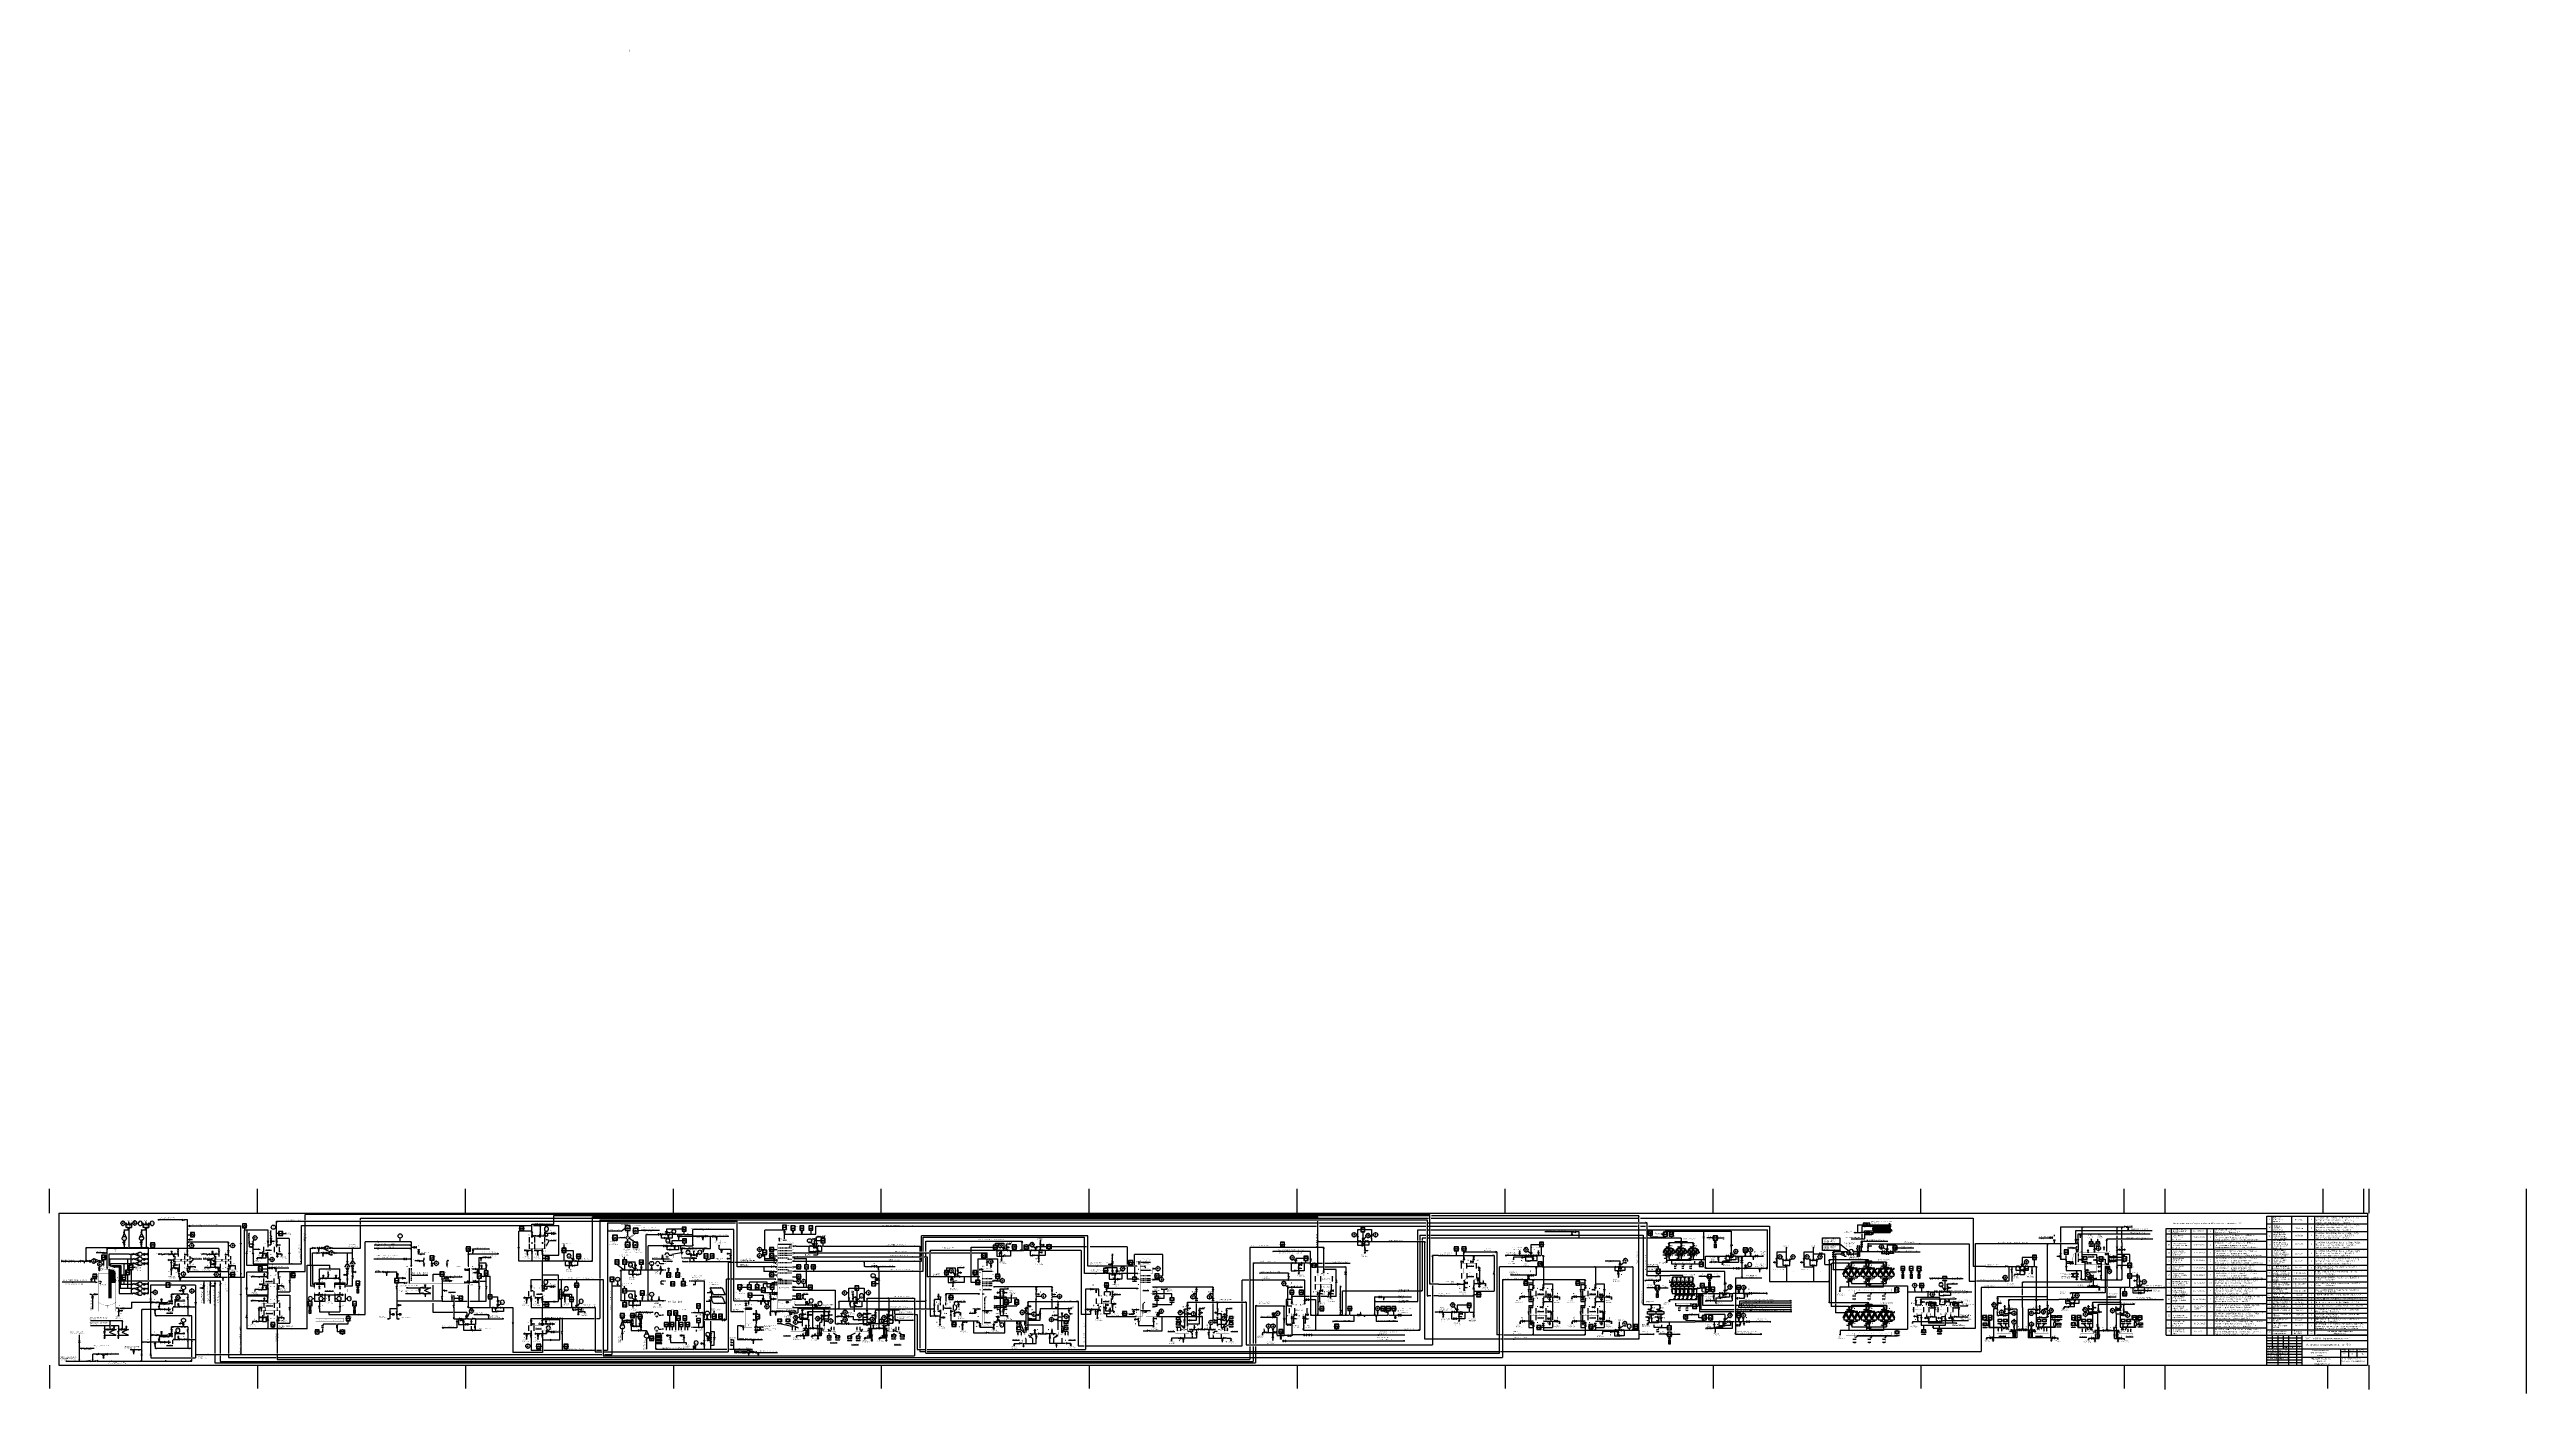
# Model space of a CAD drawing. Extents: x 78 to 490, y 181 to 404.
import ezdxf
from ezdxf.enums import TextEntityAlignment as Align

# ---------------------------------------------------------------- set-up
doc = ezdxf.new("R2010")
doc.units = 0
for name, pattern in [('DASH', [0.15625, 0.09375, -0.0625]), ('DASHDOTDOT', [0.3125, 0.125, -0.0625, 0, -0.0625, 0, -0.0625]), ('DASHED', [0.1875, 0.125, -0.0625]), ('DASHS', [0.375, 0.25, -0.125]), ('HIDDEN', [0.125, 0.0625, -0.0625]), ('HIDE', [0.1875, 0.09375, -0.09375]), ('SDASH', [0.09375, 0.046875, -0.046875])]:
    doc.linetypes.add(name, pattern=pattern)
doc.layers.get('0').update_dxf_attribs({"linetype": 'CONTINUOUS'})
for name, color, linetype in [('1', 2, 'CONTINUOUS'), ('3', 7, 'DASHS'), ('CORPORATSERV', 7, 'CONTINUOUS'), ('DESIGNDATA', 7, 'CONTINUOUS'), ('IN-ATTRIBS', 7, 'CONTINUOUS'), ('IN-ELECTRICAL', 7, 'HIDDEN'), ('IN-EQUIPMENT', 7, 'CONTINUOUS'), ('IN-INST-TAP', 7, 'CONTINUOUS'), ('IN-INST-TAPLINE', 7, 'CONTINUOUS'), ('IN-INSTRUMENT', 7, 'SDASH'), ('IN-MAJ-PROC', 7, 'CONTINUOUS'), ('IN-MIN-PROC', 7, 'CONTINUOUS'), ('IN-PNEUMATIC', 7, 'CONTINUOUS'), ('IN-SOFTWARE', 7, 'CONTINUOUS'), ('IN-STEAM', 2, 'DASHED'), ('IN-TEXT', 51, 'CONTINUOUS'), ('IN-VES-TRAYS', 6, 'DASH'), ('LASER', 7, 'CONTINUOUS')]:
    doc.layers.add(name, color=color, linetype=linetype)
doc.styles.add('ATTRIBS', font='SIMPLEX', dxfattribs={"width": 0.8, "height": 0.125})
doc.styles.add('B2', font='AU101S01', dxfattribs={"height": 0.14})
doc.styles.add('COMPLEX', font='COMPLEX')
doc.styles.add('HELV', font='HELV', dxfattribs={"height": 0.15})
doc.styles.add('NARROW', font='simplex', dxfattribs={"width": 0.75, "height": 0.1})
doc.styles.add('S1', font='simplex.shx')
doc.styles.add('SIMPLEX', font='SIMPLEX.shx')
doc.styles.get("Standard").update_dxf_attribs({"font": 'ISOCP'})
doc.styles.add('STYLE', font='txt.shx', dxfattribs={"width": 0.8, "height": 4})
pattern_1 = [(45, (-89.60853014, -9.2580214), (-0.00022450640303, 0.00022450640303), []), (135, (-89.60853014, -9.2580214), (-0.00022450640303, -0.00022450640303), [])]

# ---------------------------------------------------------------- blocks, each defined once
blk = doc.blocks.new('*X21')
at = {"color": 0}
for p, q in [((5, 8.01), (5.18, 8.19)), ((5, 8.09), (5.09, 8.19)), ((5, 8.18), (5.01, 8.19)), ((5.08, 8), (5.27, 8.19)), ((5.17, 8), (5.36, 8.19)), ((5.26, 8), (5.45, 8.19)), ((5.35, 8), (5.54, 8.19)), ((5.44, 8), (5.62, 8.19)), ((5.53, 8), (5.71, 8.19)), ((5.61, 8), (5.8, 8.19)), ((5.7, 8), (5.89, 8.19)), ((5.79, 8), (5.98, 8.19)), ((5.88, 8), (6, 8.12)), ((5.97, 8), (6, 8.03))]:
    blk.add_line(p, q, dxfattribs=at)
blk = doc.blocks.new('VALVTEXT')
at = {"layer": 'IN-ATTRIBS'}
for p in [(0, 0.0625), (0, 0), (0.25, 0.0625), (0.25, 0), (0, -0.0625), (0.25, -0.0625)]:
    blk.add_point(p, dxfattribs=at)
at = {"layer": 'IN-ATTRIBS', "style": 'S1', "flags": 1}
for tag, p in [('DWGNO', (0.125, 0.4375)), ('FILENO', (0.125, 0.3125)), ('IDNUM', (0.125, 0.5625))]:
    blk.add_attdef(tag, text='', height=0.1, dxfattribs=at).set_placement(p, align=Align.CENTER)
at = {"layer": 'IN-ATTRIBS', "style": 'S1'}
for tag, p in [('MODE', (0.125, 0.078125)), ('SIZE', (0.125, -0.1875))]:
    blk.add_attdef(tag, text='', height=0.1, dxfattribs=at).set_placement(p, align=Align.CENTER)
blk = doc.blocks.new('BUBTEXT')
at = {"layer": 'IN-ATTRIBS'}
for p in [(-0.25, 0), (0, 0.25), (0, 0), (0.25, 0), (0, -0.25)]:
    blk.add_point(p, dxfattribs=at)
at = {"layer": 'IN-ATTRIBS', "style": 'ATTRIBS'}
blk.add_attdef('SYSCDV', text='', height=0.1, dxfattribs=at).set_placement((-0.31, 0.14), align=Align.RIGHT)
at = {"layer": 'IN-ATTRIBS', "style": 'ATTRIBS', "flags": 1}
blk.add_attdef('SYSCDI', text='', height=0.1, dxfattribs=at).set_placement((-0.31, 0.31), align=Align.RIGHT)
at = {"layer": 'IN-ATTRIBS', "style": 'S1'}
for tag, p in [('INSTTYPE', (0, 0.05)), ('TAGNUM', (0, -0.16)), ('MD', (0.4, -0.57)), ('SZ', (0.4, -0.7))]:
    blk.add_attdef(tag, text='', height=0.1, dxfattribs=at).set_placement(p, align=Align.CENTER)
at = {"layer": 'IN-ATTRIBS', "flags": 1}
for tag, style, width, p in [('DWGNO', 'ATTRIBS', 0.8, (0, 0.45)), ('FILENO', 'ATTRIBS', 0.8, (0, 0.31)), ('IDNUM', 'ATTRIBS', 0.8, (0.01, 0.58)), ('INSTALL', 'ATTRIBS', 0.8, (-0.09, -0.7)), ('DATE', 'ATTRIBS', 0.8, (-0.09, -0.97)), ('SERV', 'ATTRIBS', 0.8, (-0.08, -0.84)), ('CSYS', 'NARROW', 0.75, (-0.09, -1.24)), ('LOC', 'ATTRIBS', 0.8, (-0.08, -0.42)), ('DES', 'NARROW', 0.75, (-0.09, -1.1)), ('SIG', 'ATTRIBS', 0.8, (-0.09, -0.56))]:
    blk.add_attdef(tag, text='', height=0.1, dxfattribs=dict(at, style=style, width=width)).set_placement(p, align=Align.CENTER)
at = {"layer": 'IN-ATTRIBS', "style": 'S1'}
for tag, p in [('XT', (0.32, 0.26)), ('A1', (0.32, 0.12)), ('A2', (0.32, -0.03)), ('A3', (0.32, -0.18)), ('RES', (0.32, -0.34))]:
    blk.add_attdef(tag, p, '', height=0.1, dxfattribs=at)
blk = doc.blocks.new('T1FLANGE')
at = {"layer": 'IN-EQUIPMENT', "const_width": 0.015}
blk.add_lwpolyline([(0, 0.0625), (0, -0.0625)], dxfattribs=at)
blk = doc.blocks.new('PF35A')
blk.add_lwpolyline([(0, -0.0625), (0.25, 0.0625), (0.25, -0.0625), (0, 0.0625)], close=True)
blk = doc.blocks.new('PE2')
for points in [[(0, 0, 0.150368), (0.19, 0.06, 0.150368)], [(0.12, 0, 0.206864), (0.19, 0.06, 0.206864)], [(0.12, 0, -0.206864), (0.19, -0.06, -0.206864)]]:
    blk.add_lwpolyline(points, format="xyb")
blk.add_arc((-0.01, -0.34), 0.336, 54.4623, 88.6678)
for points in [[(0, 0), (0.12, 0), (0.04, 0), (0.14, 0.01)], [(0, 0), (0.12, 0), (0.04, 0), (0.14, -0.01)], [(0.04, 0), (0.14, 0.01), (0.08, 0.01), (0.16, 0.02)], [(0.08, 0.01), (0.16, 0.02), (0.12, 0.02), (0.17, 0.03)], [(0.12, 0.02), (0.17, 0.03), (0.15, 0.04), (0.18, 0.05)], [(0.15, 0.04), (0.18, 0.05), (0.19, 0.06)], [(0.04, 0), (0.14, -0.01), (0.08, -0.01), (0.16, -0.02)], [(0.08, -0.01), (0.16, -0.02), (0.12, -0.02), (0.17, -0.03)], [(0.12, -0.02), (0.17, -0.03), (0.15, -0.04), (0.18, -0.05)], [(0.15, -0.04), (0.18, -0.05), (0.19, -0.06)]]:
    blk.add_solid(points)
blk = doc.blocks.new('PH35A')
blk.add_circle((0, 0), 0.25)
blk = doc.blocks.new('PF28A')
for points in [[(0.08, 0.02), (0, 0.06), (0, -0.06), (0.08, -0.02)], [(0.17, 0.02), (0.25, 0.06), (0.25, -0.06), (0.17, -0.02)]]:
    blk.add_lwpolyline(points)
at = {"const_width": 0.0469}
blk.add_lwpolyline([(0.1, 0, 1), (0.15, 0, 1)], format="xyb", close=True, dxfattribs=at)
blk = doc.blocks.new('PH35')
at = {"layer": 'IN-ATTRIBS'}
for p in [(-0.25, 0), (0, 0.25), (0, 0), (0.25, 0), (0, -0.25)]:
    blk.add_point(p, dxfattribs=at)
at = {"layer": 'IN-ATTRIBS', "style": 'ATTRIBS'}
blk.add_attdef('SYSCDV', text='', height=0.1, dxfattribs=at).set_placement((-0.31, 0.14), align=Align.RIGHT)
at = {"layer": 'IN-ATTRIBS', "style": 'ATTRIBS', "flags": 1}
blk.add_attdef('SYSCDI', text='', height=0.1, dxfattribs=at).set_placement((-0.31, 0.31), align=Align.RIGHT)
at = {"layer": 'IN-ATTRIBS', "style": 'S1'}
for tag, p in [('INSTTYPE', (0, 0.05)), ('TAGNUM', (0, -0.16)), ('MD', (0.4, -0.57)), ('SZ', (0.4, -0.7))]:
    blk.add_attdef(tag, text='', height=0.1, dxfattribs=at).set_placement(p, align=Align.CENTER)
at = {"layer": 'IN-ATTRIBS', "flags": 1}
for tag, style, width, p in [('DWGNO', 'ATTRIBS', 0.8, (0, 0.45)), ('FILENO', 'ATTRIBS', 0.8, (0, 0.31)), ('IDNUM', 'ATTRIBS', 0.8, (0.01, 0.58)), ('INSTALL', 'ATTRIBS', 0.8, (-0.09, -0.7)), ('DATE', 'ATTRIBS', 0.8, (-0.09, -0.97)), ('SERV', 'ATTRIBS', 0.8, (-0.08, -0.84)), ('CSYS', 'NARROW', 0.75, (-0.09, -1.24)), ('LOC', 'ATTRIBS', 0.8, (-0.08, -0.42)), ('DES', 'NARROW', 0.75, (-0.09, -1.1)), ('SIG', 'ATTRIBS', 0.8, (-0.09, -0.56))]:
    blk.add_attdef(tag, text='', height=0.1, dxfattribs=dict(at, style=style, width=width)).set_placement(p, align=Align.CENTER)
at = {"layer": 'IN-ATTRIBS', "style": 'S1'}
for tag, p in [('XT', (0.32, 0.26)), ('A1', (0.32, 0.12)), ('A2', (0.32, -0.03)), ('A3', (0.32, -0.18)), ('RES', (0.32, -0.34))]:
    blk.add_attdef(tag, p, '', height=0.1, dxfattribs=at)
blk = doc.blocks.new('PH14B')
blk.add_lwpolyline([(-0.11, 0.22), (-0.56, 0), (-0.11, -0.22)])
for start, end in [(351.1529, 188.8471), (232.6037, 307.3963)]:
    blk.add_arc((0, 0), 0.25, start, end)
blk = doc.blocks.new('*X26')
at = {"color": 0}
for p, q in [((24.1, 13.89), (24.19, 13.98)), ((24.14, 13.8), (24.33, 13.98)), ((24.27, 13.8), (24.46, 13.98)), ((24.4, 13.8), (24.59, 13.98)), ((24.54, 13.8), (24.72, 13.98)), ((24.67, 13.8), (24.85, 13.97)), ((24.8, 13.8), (24.85, 13.84))]:
    blk.add_line(p, q, dxfattribs=at)
blk = doc.blocks.new('PH29B')
at = {"linetype": 'Continuous'}
blk.add_line((-0.25, 0), (0.25, 0), dxfattribs=at)
for points in [[(0.25, -0.04), (0.25, 0.25), (-0.25, 0.25), (-0.25, -0.04)], [(-0.25, -0.2), (-0.25, -0.25), (0.25, -0.25), (0.25, -0.2)]]:
    blk.add_lwpolyline(points)
for start, end in [(351.1529, 188.8471), (232.6037, 307.3963)]:
    blk.add_arc((0, 0), 0.25, start, end)
blk = doc.blocks.new('PH29')
at = {"layer": 'IN-ATTRIBS'}
for p in [(-0.25, 0), (0, 0.25), (0, 0), (0.25, 0), (0, -0.25)]:
    blk.add_point(p, dxfattribs=at)
at = {"layer": 'IN-ATTRIBS', "style": 'ATTRIBS'}
blk.add_attdef('SYSCDV', text='', height=0.1, dxfattribs=at).set_placement((-0.31, 0.14), align=Align.RIGHT)
at = {"layer": 'IN-ATTRIBS', "style": 'ATTRIBS', "flags": 1}
blk.add_attdef('SYSCDI', text='', height=0.1, dxfattribs=at).set_placement((-0.31, 0.31), align=Align.RIGHT)
at = {"layer": 'IN-ATTRIBS', "style": 'S1'}
for tag, p in [('INSTTYPE', (0, 0.05)), ('TAGNUM', (0, -0.16)), ('MD', (0.4, -0.57)), ('SZ', (0.4, -0.7))]:
    blk.add_attdef(tag, text='', height=0.1, dxfattribs=at).set_placement(p, align=Align.CENTER)
at = {"layer": 'IN-ATTRIBS', "flags": 1}
for tag, style, width, p in [('DWGNO', 'ATTRIBS', 0.8, (0, 0.45)), ('FILENO', 'ATTRIBS', 0.8, (0, 0.31)), ('IDNUM', 'ATTRIBS', 0.8, (0.01, 0.58)), ('INSTALL', 'ATTRIBS', 0.8, (-0.09, -0.7)), ('DATE', 'ATTRIBS', 0.8, (-0.09, -0.97)), ('SERV', 'ATTRIBS', 0.8, (-0.08, -0.84)), ('CSYS', 'NARROW', 0.75, (-0.09, -1.24)), ('LOC', 'ATTRIBS', 0.8, (-0.08, -0.42)), ('DES', 'NARROW', 0.75, (-0.09, -1.1)), ('SIG', 'ATTRIBS', 0.8, (-0.09, -0.56))]:
    blk.add_attdef(tag, text='', height=0.1, dxfattribs=dict(at, style=style, width=width)).set_placement(p, align=Align.CENTER)
at = {"layer": 'IN-ATTRIBS', "style": 'S1'}
for tag, p in [('XT', (0.32, 0.26)), ('A1', (0.32, 0.12)), ('A2', (0.32, -0.03)), ('A3', (0.32, -0.18)), ('RES', (0.32, -0.34))]:
    blk.add_attdef(tag, p, '', height=0.1, dxfattribs=at)
blk = doc.blocks.new('PE1')
for centre, start, end in [((-0.01, 0.03), 288.4319, 71.5681), ((0.01, -0.03), 108.4319, 251.5681)]:
    blk.add_arc(centre, 0.0284, start, end)
blk = doc.blocks.new('-SOFTCIR')
blk.add_circle((0, 0), 0.266)
blk = doc.blocks.new('-ARROW')
blk.add_line((0.09, 0), (0.12, 0))
for points in [[(0.09, 0), (0, 0), (0.09, 0), (0.12, 0.02)], [(0.09, 0), (0, 0), (0.09, 0), (0.12, -0.02)]]:
    blk.add_solid(points)
blk = doc.blocks.new('PH9')
for p, q in [((0, 0.1875), (-0.1875, 0)), ((-0.1875, 0), (0, -0.1875)), ((0.1875, 0), (0, 0.1875)), ((0, -0.1875), (0.1875, 0))]:
    blk.add_line(p, q)
at = {"layer": 'IN-INSTRUMENT', "style": 'COMPLEX', "flags": 4}
blk.add_attdef('TAG', text='', height=0.14, dxfattribs=at).set_placement((0, 0), align=Align.MIDDLE)
blk = doc.blocks.new('A$C3E5D1366')
at = {"layer": 'CORPORATSERV', "color": 7, "style": 'STYLE'}
blk.add_text('Примечание: все позиции приборов КИА читать с индексом "10".', height=0.2403, dxfattribs=at).set_placement((0, 0.04, -0.77))

msp = doc.modelspace()

# ---------------------------------------------------------------- hatches: boundary and pattern name
h = msp.add_hatch()
h.set_pattern_fill('ANSI37', color=2, scale=0.00014, angle=270, style=0)
h.set_pattern_definition([(315, (-198.23483295, 463.30643944), (0.00031430896424, 0.00031430896424), []), (45, (-198.23483295, 463.30643944), (-0.00031430896424, 0.00031430896424), [])])
edge = h.paths.add_edge_path()
edge.add_line((90.55, 206.19), (90.67, 206.14))
edge.add_line((90.67, 206.22), (90.56, 206.19))
edge.add_line((90.66, 206.19), (90.67, 206.22))
edge.add_line((90.67, 206.14), (90.66, 206.19))
at = {"linetype": 'Continuous'}
h = msp.add_hatch(dxfattribs=at)
h.set_pattern_fill('ANSI31', color=2, scale=0.0001, angle=90, style=0)
h.set_pattern_definition([(135, (601.180220428, -270.216906955), (-8.83883476483e-06, -8.83883476483e-06), [])])
h.paths.add_polyline_path([(90.89, 208.23), (90.86, 208.1), (90.8, 208.13)])
h = msp.add_hatch()
h.set_pattern_fill('ANSI37', color=2, scale=0.00014, angle=270, style=0)
h.set_pattern_definition([(315, (-195.36956726, 463.30588303), (0.00031430896424, 0.00031430896424), []), (45, (-195.36956726, 463.30588303), (-0.00031430896424, 0.00031430896424), [])])
edge = h.paths.add_edge_path()
edge.add_line((93.42, 206.19), (93.54, 206.14))
edge.add_line((93.54, 206.22), (93.43, 206.19))
edge.add_line((93.52, 206.19), (93.54, 206.22))
edge.add_line((93.54, 206.14), (93.52, 206.19))
h = msp.add_hatch(dxfattribs=at)
h.set_pattern_fill('ANSI31', color=2, scale=0.0001, angle=90, style=0)
h.set_pattern_definition([(135, (604.047285328, -270.217132359), (-8.83883476483e-06, -8.83883476483e-06), [])])
h.paths.add_polyline_path([(93.76, 208.23), (93.73, 208.1), (93.67, 208.13)])
h = msp.add_hatch(dxfattribs=at)
h.set_pattern_fill('ANSI31', color=2, scale=0.0001, angle=90, style=0)
h.set_pattern_definition([(135, (625.534868415, -271.166800039), (-8.83883476483e-06, -8.83883476483e-06), [])])
h.paths.add_polyline_path([(115.25, 207.28), (115.22, 207.15), (115.16, 207.18)])
h = msp.add_hatch(color=5)
h.paths.add_polyline_path([(191.18, 207.25), (191.08, 207.25, 0.035903), (191.04, 207.19, -0.135424)])
h.paths.add_polyline_path([(191.08, 207.25), (191.18, 207.25, -0.140112), (191.04, 207.31, 0.07311)])
h = msp.add_hatch()
h.set_pattern_fill('ANSI31', style=0)
h.set_pattern_definition([(45, (8.8365, 7.6173), (-2.245064, 2.245064), [])])
h.paths.add_polyline_path([(355.05, 206.01), (355.3, 206.01), (355.3, 205.32), (355.05, 205.32)])
h = msp.add_hatch()
h.set_pattern_fill('_U', scale=0.5, angle=45, style=0, pattern_type=0)
h.set_pattern_definition([(45, (8.83655, 7.6173), (-0.3535534, 0.3535534), [])])
h.paths.add_polyline_path([(355.3, 206.01), (355.05, 206.01), (355.05, 205.32), (355.3, 205.32)])
h = msp.add_hatch()
h.set_pattern_fill('ANSI31', color=2, scale=0.00014, style=0)
h.set_pattern_definition([(45, (304.243163666, 144.336105315), (-1.23743686708e-05, 1.23743686708e-05), [])])
h.paths.add_polyline_path([(423.43, 208.76), (423.53, 208.75), (423.47, 208.82), (423.46, 208.78)])
h = msp.add_hatch()
h.set_pattern_fill('ANSI37', color=2, scale=0.00014, style=0)
h.set_pattern_definition([(45, (-162.2465352, -82.9346062), (-0.00031430896424, 0.00031430896424), []), (135, (-162.2465352, -82.9346062), (-0.00031430896424, -0.00031430896424), [])])
edge = h.paths.add_edge_path()
edge.add_line((92.19, 204.22), (92.24, 204.2))
edge.add_line((92.24, 204.2), (92.11, 204.17))
edge.add_line((92.11, 204.17), (92.19, 204.27))
edge.add_line((92.19, 204.27), (92.19, 204.22))
h = msp.add_hatch()
h.set_pattern_fill('ANSI37', color=2, scale=0.00014, style=0)
h.set_pattern_definition([(45, (-162.2465352, -83.7294345), (-0.00031430896424, 0.00031430896424), []), (135, (-162.2465352, -83.7294345), (-0.00031430896424, -0.00031430896424), [])])
edge = h.paths.add_edge_path()
edge.add_line((92.19, 203.42), (92.24, 203.41))
edge.add_line((92.24, 203.41), (92.11, 203.38))
edge.add_line((92.11, 203.38), (92.19, 203.47))
edge.add_line((92.19, 203.47), (92.19, 203.42))
h = msp.add_hatch()
h.set_pattern_fill('ANSI37', color=2, scale=0.00014, style=0)
h.set_pattern_definition([(45, (-162.2465352, -84.4772419), (-0.00031430896424, 0.00031430896424), []), (135, (-162.2465352, -84.4772419), (-0.00031430896424, -0.00031430896424), [])])
edge = h.paths.add_edge_path()
edge.add_line((92.19, 202.67), (92.24, 202.66))
edge.add_line((92.24, 202.66), (92.11, 202.63))
edge.add_line((92.11, 202.63), (92.19, 202.72))
edge.add_line((92.19, 202.72), (92.19, 202.67))
h = msp.add_hatch()
h.set_pattern_fill('ANSI37', color=2, scale=0.00014, style=0)
h.set_pattern_definition([(45, (-163.01481026, -84.7604001), (-0.00031430896424, 0.00031430896424), []), (135, (-163.01481026, -84.7604001), (-0.00031430896424, -0.00031430896424), [])])
edge = h.paths.add_edge_path()
edge.add_line((94.1, 204.03), (94.15, 204.15))
edge.add_line((94.07, 204.15), (94.11, 204.03))
edge.add_line((94.1, 204.13), (94.07, 204.15))
edge.add_line((94.15, 204.15), (94.1, 204.13))
h = msp.add_hatch()
h.set_pattern_fill('ANSI37', color=2, scale=0.00014, style=0)
h.set_pattern_definition([(45, (-163.01481026, -85.5552284), (-0.00031430896424, 0.00031430896424), []), (135, (-163.01481026, -85.5552284), (-0.00031430896424, -0.00031430896424), [])])
edge = h.paths.add_edge_path()
edge.add_line((94.1, 203.23), (94.15, 203.35))
edge.add_line((94.07, 203.35), (94.11, 203.24))
edge.add_line((94.1, 203.34), (94.07, 203.35))
edge.add_line((94.15, 203.35), (94.1, 203.34))
h = msp.add_hatch()
h.set_pattern_fill('ANSI37', color=2, scale=0.00014, style=0)
h.set_pattern_definition([(45, (-163.01481026, -86.3030358), (-0.00031430896424, 0.00031430896424), []), (135, (-163.01481026, -86.3030358), (-0.00031430896424, -0.00031430896424), [])])
edge = h.paths.add_edge_path()
edge.add_line((94.1, 202.48), (94.15, 202.6))
edge.add_line((94.07, 202.6), (94.11, 202.49))
edge.add_line((94.1, 202.59), (94.07, 202.6))
edge.add_line((94.15, 202.6), (94.1, 202.59))
h = msp.add_hatch()
h.set_pattern_fill('ANSI37', color=2, scale=0.00014, style=0)
h.set_pattern_definition([(45, (-163.1837673, -94.65793637), (-0.00031430896424, 0.00031430896424), []), (135, (-163.1837673, -94.65793637), (-0.00031430896424, -0.00031430896424), [])])
edge = h.paths.add_edge_path()
edge.add_line((97.13, 204.24), (97.14, 204.2))
edge.add_line((97.05, 204.15), (97.13, 204.24))
edge.add_line((97.14, 204.2), (97.17, 204.17))
edge.add_line((97.17, 204.17), (97.05, 204.15))
h = msp.add_hatch()
h.set_pattern_fill('ANSI37', color=2, scale=0.00014, style=0)
h.set_pattern_definition([(45, (-155.6996817, -94.65730135), (-0.00031430896424, 0.00031430896424), []), (135, (-155.6996817, -94.65730135), (-0.00031430896424, -0.00031430896424), [])])
edge = h.paths.add_edge_path()
edge.add_line((104.62, 204.24), (104.62, 204.2))
edge.add_line((104.53, 204.15), (104.62, 204.24))
edge.add_line((104.62, 204.2), (104.66, 204.17))
edge.add_line((104.66, 204.17), (104.54, 204.16))
h = msp.add_hatch(color=2)
edge = h.paths.add_edge_path()
edge.add_arc((137.78, 202.2), 0.0893, -90, 90, ccw=False)
edge.add_arc((137.78, 202.2), 0.0893, 90, 270, ccw=False)
h = msp.add_hatch(color=2)
edge = h.paths.add_edge_path()
edge.add_arc((148.7, 202.21), 0.0893, 90, 270)
edge.add_arc((148.7, 202.21), 0.0893, 270, 450)
h = msp.add_hatch()
h.set_pattern_fill('ANGLE', color=2, scale=0.00014, style=0)
h.set_pattern_definition([(0, (-192.7322528, -93.4945265), (0, 0.0009779), [0.0007112, -0.0002667]), (90, (-192.7322528, -93.4945265), (-0.0009779, 6e-20), [0.0007112, -0.0002667])])
edge = h.paths.add_edge_path()
edge.add_line((151.3, 203.65), (151.15, 203.68))
edge.add_line((151.15, 203.68), (151.2, 203.7))
edge.add_line((151.2, 203.7), (151.2, 203.73))
edge.add_line((151.2, 203.75), (151.3, 203.65))
h = msp.add_hatch(dxfattribs=at)
h.set_pattern_fill('ANSI35', color=2, scale=0.00014, style=0)
h.set_pattern_definition([(45, (-185.2436769, -93.3660983), (-0.0006286179285, 0.0006286179285), []), (45, (-185.2430483, -93.3660983), (-0.0006286179285, 0.0006286179285), [0.00111125, -0.00022225, 0, -0.00022225])])
edge = h.paths.add_edge_path()
edge.add_line((199, 202.85), (199.07, 202.77))
edge.add_line((199, 202.85), (199, 202.81))
edge.add_line((199, 202.81), (198.97, 202.79))
edge.add_line((198.97, 202.79), (199.08, 202.77))
h = msp.add_hatch(dxfattribs=at)
h.set_pattern_fill('ANSI35', color=2, scale=0.00014, style=0)
h.set_pattern_definition([(45, (-185.2243046, -94.0493501), (-0.0006286179285, 0.0006286179285), []), (45, (-185.22367595, -94.0493501), (-0.0006286179285, 0.0006286179285), [0.00111125, -0.00022225, 0, -0.00022225])])
edge = h.paths.add_edge_path()
edge.add_line((199.02, 202.17), (199.09, 202.09))
edge.add_line((199.02, 202.17), (199.01, 202.13))
edge.add_line((199.01, 202.13), (198.99, 202.11))
edge.add_line((198.99, 202.11), (199.1, 202.09))
h = msp.add_hatch(dxfattribs=at)
h.set_pattern_fill('ANSI35', color=2, scale=0.00014, style=0)
h.set_pattern_definition([(45, (-186.840775, -94.4643911), (-0.0006286179285, 0.0006286179285), []), (45, (-186.8401464, -94.4643911), (-0.0006286179285, 0.0006286179285), [0.00111125, -0.00022225, 0, -0.00022225])])
edge = h.paths.add_edge_path()
edge.add_line((202.13, 205.56), (201.97, 205.53))
edge.add_line((201.97, 205.52), (202.07, 205.63))
edge.add_line((202.07, 205.63), (202.07, 205.57))
edge.add_line((202.07, 205.57), (202.13, 205.56))
at = {"linetype": 'DASH'}
h = msp.add_hatch(dxfattribs=at)
h.set_pattern_fill('ANSI35', color=2, scale=0.0001, style=0)
h.set_pattern_definition([(45, (-78.2360975, -9.16314656), (-0.000449012806, 0.000449012806), []), (45, (-78.23564846, -9.16314656), (-0.000449012806, 0.000449012806), [0.00079375, -0.00015875, 0, -0.00015875])])
edge = h.paths.add_edge_path()
edge.add_arc((206.28, 204.84), 0.0637, 90.4927, 270.4927, ccw=False)
edge.add_arc((206.28, 204.84), 0.0637, -89.5073, 90.4927, ccw=False)
for points in [[(242.33, 203.57, 0.373738), (242.24, 203.49, -0.070186), (242.24, 203.46, 0.373738), (242.33, 203.39, 1)], [(255.12, 200.39, 0.373738), (255.03, 200.31, -0.070186), (255.03, 200.29, 0.373738), (255.12, 200.21, 1)], [(253.06, 194.23, 0.373738), (253.15, 194.31, -0.070186), (253.15, 194.33, 0.373738), (253.06, 194.41, 1)], [(255.53, 195.38, 0.373738), (255.62, 195.46, -0.070186), (255.62, 195.48, 0.373738), (255.53, 195.56, 1)], [(273.83, 189.7, 1), (274.01, 189.7, 1)]]:
    msp.add_hatch(color=2).paths.add_polyline_path(points)
h = msp.add_hatch()
h.set_pattern_fill('ANSI35', color=2, scale=0.00014, style=0)
h.set_pattern_definition([(45, (-96.3255221, -85.9000502), (-0.0006286179285, 0.0006286179285), []), (45, (-96.3248935, -85.9000502), (-0.0006286179285, 0.0006286179285), [0.00111125, -0.00022225, 0, -0.00022225])])
edge = h.paths.add_edge_path()
edge.add_arc((346.74, 203.58), 0.0892, 270.0451, 450.0451)
edge.add_arc((346.74, 203.58), 0.0892, 90.0451, 270.0451)
h = msp.add_hatch()
h.set_pattern_fill('ANSI35', color=2, scale=0.00014, style=0)
h.set_pattern_definition([(45, (-94.3144088, -85.9000502), (-0.0006286179285, 0.0006286179285), []), (45, (-94.3137802, -85.9000502), (-0.0006286179285, 0.0006286179285), [0.00111125, -0.00022225, 0, -0.00022225])])
edge = h.paths.add_edge_path()
edge.add_arc((348.76, 203.58), 0.0892, 270.0451, 450.0451)
edge.add_arc((348.76, 203.58), 0.0892, 90.0451, 270.0451)
h = msp.add_hatch()
h.set_pattern_fill('ANSI35', color=2, scale=0.00014, style=0)
h.set_pattern_definition([(45, (-92.3032954, -85.9000502), (-0.0006286179285, 0.0006286179285), []), (45, (-92.3026668, -85.9000502), (-0.0006286179285, 0.0006286179285), [0.00111125, -0.00022225, 0, -0.00022225])])
edge = h.paths.add_edge_path()
edge.add_arc((350.77, 203.58), 0.0892, 270.0451, 450.0451)
edge.add_arc((350.77, 203.58), 0.0892, 90.0451, 270.0451)
at = {"linetype": 'Continuous'}
h = msp.add_hatch(dxfattribs=at)
h.set_pattern_fill('ANSI35', color=256, scale=0.0001, style=0)
h.set_pattern_definition([(45, (58.84049245, -7.5895502), (-0.0004490128061, 0.0004490128061), []), (45, (58.84094146, -7.5895502), (-0.0004490128061, 0.0004490128061), [0.00079375, -0.00015875, 0, -0.00015875])])
edge = h.paths.add_edge_path()
edge.add_line((379.02, 204.66), (379.01, 204.64))
edge.add_line((379.02, 204.62), (379.01, 204.64))
edge.add_line((378.95, 204.64), (379.02, 204.62))
edge.add_line((378.95, 204.64), (379.02, 204.66))
h = msp.add_hatch(dxfattribs=at)
h.set_pattern_fill('ANSI35', color=256, scale=0.0001, style=0)
h.set_pattern_definition([(45, (58.84049245, -7.65037685), (-0.0004490128061, 0.0004490128061), []), (45, (58.84094146, -7.65037685), (-0.0004490128061, 0.0004490128061), [0.00079375, -0.00015875, 0, -0.00015875])])
edge = h.paths.add_edge_path()
edge.add_line((379.02, 204.6), (379.01, 204.58))
edge.add_line((379.02, 204.56), (379.01, 204.58))
edge.add_line((378.95, 204.58), (379.02, 204.56))
edge.add_line((378.95, 204.58), (379.02, 204.6))
h = msp.add_hatch(dxfattribs=at)
h.set_pattern_fill('ANSI35', color=256, scale=0.0001, style=0)
h.set_pattern_definition([(45, (58.84049245, -7.707719), (-0.0004490128061, 0.0004490128061), []), (45, (58.84094146, -7.707719), (-0.0004490128061, 0.0004490128061), [0.00079375, -0.00015875, 0, -0.00015875])])
edge = h.paths.add_edge_path()
edge.add_line((379.02, 204.55), (379.01, 204.52))
edge.add_line((379.02, 204.5), (379.01, 204.52))
edge.add_line((378.95, 204.52), (379.02, 204.5))
edge.add_line((378.95, 204.52), (379.02, 204.55))
h = msp.add_hatch(dxfattribs=at)
h.set_pattern_fill('ANSI35', color=256, scale=0.0001, style=0)
h.set_pattern_definition([(45, (58.84049245, -7.7685456), (-0.0004490128061, 0.0004490128061), []), (45, (58.84094146, -7.7685456), (-0.0004490128061, 0.0004490128061), [0.00079375, -0.00015875, 0, -0.00015875])])
edge = h.paths.add_edge_path()
edge.add_line((379.02, 204.49), (379.01, 204.46))
edge.add_line((379.02, 204.44), (379.01, 204.46))
edge.add_line((378.95, 204.46), (379.02, 204.44))
edge.add_line((378.95, 204.46), (379.02, 204.49))
h = msp.add_hatch(dxfattribs=at)
h.set_pattern_fill('ANSI35', color=256, scale=0.0001, style=0)
h.set_pattern_definition([(45, (58.84049245, -7.8258879), (-0.0004490128061, 0.0004490128061), []), (45, (58.84094146, -7.8258879), (-0.0004490128061, 0.0004490128061), [0.00079375, -0.00015875, 0, -0.00015875])])
edge = h.paths.add_edge_path()
edge.add_line((379.02, 204.43), (379.01, 204.4))
edge.add_line((379.02, 204.38), (379.01, 204.4))
edge.add_line((378.95, 204.4), (379.02, 204.38))
edge.add_line((378.95, 204.4), (379.02, 204.43))
h = msp.add_hatch(dxfattribs=at)
h.set_pattern_fill('ANSI35', color=256, scale=0.0001, style=0)
h.set_pattern_definition([(45, (58.84049245, -7.88671455), (-0.0004490128061, 0.0004490128061), []), (45, (58.84094146, -7.88671455), (-0.0004490128061, 0.0004490128061), [0.00079375, -0.00015875, 0, -0.00015875])])
edge = h.paths.add_edge_path()
edge.add_line((379.02, 204.37), (379.01, 204.34))
edge.add_line((379.02, 204.32), (379.01, 204.34))
edge.add_line((378.95, 204.34), (379.02, 204.32))
edge.add_line((378.95, 204.34), (379.02, 204.37))
h = msp.add_hatch(dxfattribs=at)
h.set_pattern_fill('ANSI35', color=256, scale=0.0001, style=0)
h.set_pattern_definition([(45, (58.84049245, -7.9440567), (-0.0004490128061, 0.0004490128061), []), (45, (58.84094146, -7.9440567), (-0.0004490128061, 0.0004490128061), [0.00079375, -0.00015875, 0, -0.00015875])])
edge = h.paths.add_edge_path()
edge.add_line((379.02, 204.31), (379.01, 204.28))
edge.add_line((379.02, 204.26), (379.01, 204.29))
edge.add_line((378.95, 204.29), (379.02, 204.26))
edge.add_line((378.95, 204.29), (379.02, 204.31))
h = msp.add_hatch(dxfattribs=at)
h.set_pattern_fill('ANSI35', color=256, scale=0.0001, style=0)
h.set_pattern_definition([(45, (58.84049245, -8.0048833), (-0.0004490128061, 0.0004490128061), []), (45, (58.84094146, -8.0048833), (-0.0004490128061, 0.0004490128061), [0.00079375, -0.00015875, 0, -0.00015875])])
edge = h.paths.add_edge_path()
edge.add_line((379.02, 204.25), (379.01, 204.22))
edge.add_line((379.02, 204.2), (379.01, 204.23))
edge.add_line((378.95, 204.22), (379.02, 204.2))
edge.add_line((378.95, 204.22), (379.02, 204.25))
h = msp.add_hatch(dxfattribs=at)
h.set_pattern_fill('ANSI35', color=256, scale=0.0001, style=0)
h.set_pattern_definition([(45, (58.84049245, -8.059996), (-0.0004490128061, 0.0004490128061), []), (45, (58.84094146, -8.059996), (-0.0004490128061, 0.0004490128061), [0.00079375, -0.00015875, 0, -0.00015875])])
edge = h.paths.add_edge_path()
edge.add_line((379.02, 204.19), (379.01, 204.17))
edge.add_line((379.02, 204.15), (379.01, 204.17))
edge.add_line((378.95, 204.17), (379.02, 204.15))
edge.add_line((378.95, 204.17), (379.02, 204.19))
h = msp.add_hatch(dxfattribs=at)
h.set_pattern_fill('ANSI35', color=256, scale=0.0001, style=0)
h.set_pattern_definition([(45, (58.84049245, -8.1208226), (-0.0004490128061, 0.0004490128061), []), (45, (58.84094146, -8.1208226), (-0.0004490128061, 0.0004490128061), [0.00079375, -0.00015875, 0, -0.00015875])])
edge = h.paths.add_edge_path()
edge.add_line((379.02, 204.13), (379.01, 204.11))
edge.add_line((379.02, 204.08), (379.01, 204.11))
edge.add_line((378.95, 204.11), (379.02, 204.08))
edge.add_line((378.95, 204.11), (379.02, 204.13))
h = msp.add_hatch(dxfattribs=at)
h.set_pattern_fill('ANSI35', color=256, scale=0.0001, style=0)
h.set_pattern_definition([(45, (58.84049245, -8.17816477), (-0.0004490128061, 0.0004490128061), []), (45, (58.84094146, -8.17816477), (-0.0004490128061, 0.0004490128061), [0.00079375, -0.00015875, 0, -0.00015875])])
edge = h.paths.add_edge_path()
edge.add_line((379.02, 204.08), (379.01, 204.05))
edge.add_line((379.02, 204.03), (379.01, 204.05))
edge.add_line((378.95, 204.05), (379.02, 204.03))
edge.add_line((378.95, 204.05), (379.02, 204.08))
h = msp.add_hatch(dxfattribs=at)
h.set_pattern_fill('ANSI35', color=256, scale=0.0001, style=0)
h.set_pattern_definition([(45, (58.84049245, -8.2389914), (-0.0004490128061, 0.0004490128061), []), (45, (58.84094146, -8.2389914), (-0.0004490128061, 0.0004490128061), [0.00079375, -0.00015875, 0, -0.00015875])])
edge = h.paths.add_edge_path()
edge.add_line((379.02, 204.02), (379.01, 203.99))
edge.add_line((379.02, 203.97), (379.01, 203.99))
edge.add_line((378.95, 203.99), (379.02, 203.97))
edge.add_line((378.95, 203.99), (379.02, 204.02))
h = msp.add_hatch(dxfattribs=at)
h.set_pattern_fill('ANSI35', color=256, scale=0.0001, style=0)
h.set_pattern_definition([(45, (58.84049245, -8.2948033), (-0.0004490128061, 0.0004490128061), []), (45, (58.84094146, -8.2948033), (-0.0004490128061, 0.0004490128061), [0.00079375, -0.00015875, 0, -0.00015875])])
edge = h.paths.add_edge_path()
edge.add_line((379.02, 203.96), (379.01, 203.93))
edge.add_line((379.02, 203.91), (379.01, 203.94))
edge.add_line((378.95, 203.93), (379.02, 203.91))
edge.add_line((378.95, 203.93), (379.02, 203.96))
h = msp.add_hatch(dxfattribs=at)
h.set_pattern_fill('ANSI35', color=256, scale=0.0001, style=0)
h.set_pattern_definition([(45, (58.84049245, -8.3556299), (-0.0004490128061, 0.0004490128061), []), (45, (58.84094146, -8.3556299), (-0.0004490128061, 0.0004490128061), [0.00079375, -0.00015875, 0, -0.00015875])])
edge = h.paths.add_edge_path()
edge.add_line((379.02, 203.9), (379.01, 203.87))
edge.add_line((379.02, 203.85), (379.01, 203.87))
edge.add_line((378.95, 203.87), (379.02, 203.85))
edge.add_line((378.95, 203.87), (379.02, 203.9))
h = msp.add_hatch()
h.set_pattern_fill('ANSI35', color=2, scale=0.00014, style=0)
h.set_pattern_definition([(45, (-75.984472, -89.82075195), (-0.0006286179285, 0.0006286179285), []), (45, (-75.9838434, -89.82075195), (-0.0006286179285, 0.0006286179285), [0.00111125, -0.00022225, 0, -0.00022225])])
edge = h.paths.add_edge_path()
edge.add_line((382.1, 204.76), (382.21, 204.74))
edge.add_line((382.21, 204.74), (382.17, 204.72))
edge.add_line((382.17, 204.72), (382.17, 204.69))
edge.add_line((382.17, 204.69), (382.1, 204.76))
h = msp.add_hatch()
h.set_pattern_fill('ANSI31', color=2, scale=0.0001, style=0)
h.set_pattern_definition([(45, (337.556354254, 162.522659117), (-8.8388347648e-06, 8.8388347648e-06), [])])
edge = h.paths.add_edge_path()
edge.add_arc((415.96, 204.73), 0.0637, 90, 270)
edge.add_arc((415.96, 204.73), 0.0637, 270, 450)
h = msp.add_hatch()
h.set_pattern_fill('ANSI37', color=2, scale=0.00014, style=0)
h.set_pattern_definition([(45, (-162.2465352, -87.88432963), (-0.00031430896424, 0.00031430896424), []), (135, (-162.2465352, -87.88432963), (-0.00031430896424, -0.00031430896424), [])])
edge = h.paths.add_edge_path()
edge.add_line((92.19, 199.27), (92.24, 199.25))
edge.add_line((92.24, 199.25), (92.11, 199.22))
edge.add_line((92.11, 199.22), (92.19, 199.32))
edge.add_line((92.19, 199.32), (92.19, 199.27))
h = msp.add_hatch()
h.set_pattern_fill('ANSI37', color=2, scale=0.00014, style=0)
h.set_pattern_definition([(45, (-162.2465352, -88.6563532), (-0.00031430896424, 0.00031430896424), []), (135, (-162.2465352, -88.6563532), (-0.00031430896424, -0.00031430896424), [])])
edge = h.paths.add_edge_path()
edge.add_line((92.19, 198.5), (92.24, 198.48))
edge.add_line((92.24, 198.48), (92.11, 198.45))
edge.add_line((92.11, 198.45), (92.19, 198.54))
edge.add_line((92.19, 198.54), (92.19, 198.5))
h = msp.add_hatch()
h.set_pattern_fill('ANSI37', color=2, scale=0.00014, style=0)
h.set_pattern_definition([(45, (-162.2465352, -89.43779175), (-0.00031430896424, 0.00031430896424), []), (135, (-162.2465352, -89.43779175), (-0.00031430896424, -0.00031430896424), [])])
edge = h.paths.add_edge_path()
edge.add_line((92.19, 197.71), (92.24, 197.7))
edge.add_line((92.24, 197.7), (92.11, 197.67))
edge.add_line((92.11, 197.67), (92.19, 197.76))
edge.add_line((92.19, 197.76), (92.19, 197.71))
h = msp.add_hatch()
h.set_pattern_fill('ANSI37', color=2, scale=0.00014, style=0)
h.set_pattern_definition([(45, (-163.01481026, -89.71012353), (-0.00031430896424, 0.00031430896424), []), (135, (-163.01481026, -89.71012353), (-0.00031430896424, -0.00031430896424), [])])
edge = h.paths.add_edge_path()
edge.add_line((94.1, 199.08), (94.15, 199.2))
edge.add_line((94.07, 199.2), (94.11, 199.08))
edge.add_line((94.1, 199.18), (94.07, 199.2))
edge.add_line((94.15, 199.2), (94.1, 199.18))
h = msp.add_hatch()
h.set_pattern_fill('ANSI37', color=2, scale=0.00014, style=0)
h.set_pattern_definition([(45, (-163.01481026, -90.4821471), (-0.00031430896424, 0.00031430896424), []), (135, (-163.01481026, -90.4821471), (-0.00031430896424, -0.00031430896424), [])])
edge = h.paths.add_edge_path()
edge.add_line((94.1, 198.3), (94.15, 198.42))
edge.add_line((94.07, 198.43), (94.11, 198.31))
edge.add_line((94.1, 198.41), (94.07, 198.43))
edge.add_line((94.15, 198.42), (94.1, 198.41))
h = msp.add_hatch()
h.set_pattern_fill('ANSI37', color=2, scale=0.00014, style=0)
h.set_pattern_definition([(45, (-163.01481026, -91.26358565), (-0.00031430896424, 0.00031430896424), []), (135, (-163.01481026, -91.26358565), (-0.00031430896424, -0.00031430896424), [])])
edge = h.paths.add_edge_path()
edge.add_line((94.1, 197.52), (94.15, 197.64))
edge.add_line((94.07, 197.64), (94.11, 197.53))
edge.add_line((94.1, 197.63), (94.07, 197.64))
edge.add_line((94.15, 197.64), (94.1, 197.63))
h = msp.add_hatch(dxfattribs=at)
h.set_pattern_fill('ANSI31', color=2, scale=0.0001, angle=90, style=0)
h.set_pattern_definition([(135, (615.465737094, -279.01526932), (-8.83883476483e-06, -8.83883476483e-06), [])])
h.paths.add_polyline_path([(105.18, 199.44), (105.15, 199.3), (105.09, 199.33)])
h = msp.add_hatch(dxfattribs=at)
h.set_pattern_fill('ANSI31', color=2, scale=0.0001, angle=90, style=0)
h.set_pattern_definition([(135, (617.1247617, -279.01526932), (-8.83883476483e-06, -8.83883476483e-06), [])])
h.paths.add_polyline_path([(106.84, 199.44), (106.81, 199.3), (106.75, 199.33)])
h = msp.add_hatch()
h.set_pattern_fill('ANSI37', color=2, scale=0.00014, style=0)
h.set_pattern_definition([(45, (-147.08447185, -98.38752453), (-0.00031430896424, 0.00031430896424), []), (135, (-147.08447185, -98.38752453), (-0.00031430896424, -0.00031430896424), [])])
edge = h.paths.add_edge_path()
edge.add_line((113.23, 200.51), (113.23, 200.47))
edge.add_line((113.15, 200.42), (113.23, 200.51))
edge.add_line((113.23, 200.47), (113.27, 200.44))
edge.add_line((113.27, 200.44), (113.15, 200.42))
h = msp.add_hatch(dxfattribs=at)
h.set_pattern_fill('ANSI31', color=2, scale=0.0001, angle=90, style=0)
h.set_pattern_definition([(135, (635.067472218, -277.537583305), (-8.83883476483e-06, -8.83883476483e-06), [])])
h.paths.add_polyline_path([(124.78, 200.91), (124.75, 200.78), (124.69, 200.81)])
h = msp.add_hatch()
h.set_pattern_fill('_U', scale=0.5, angle=45, style=0, pattern_type=0)
h.set_pattern_definition([(45, (-216.7364, 0.07036), (-0.3535534, 0.3535534), [])])
h.paths.add_polyline_path([(129.72, 198.46), (129.47, 198.46), (129.47, 197.77), (129.72, 197.77)])
h = msp.add_hatch()
h.set_pattern_fill('ANSI31', style=0)
h.set_pattern_definition([(45, (-216.7364, 0.0704), (-2.245064, 2.245064), [])])
h.paths.add_polyline_path([(129.47, 198.46), (129.72, 198.46), (129.72, 197.77), (129.47, 197.77)])
h = msp.add_hatch()
h.set_pattern_fill('ANGLE', color=2, scale=0.00014, style=0)
h.set_pattern_definition([(0, (-198.5498181, -96.740611), (0, 0.0009779), [0.0007112, -0.0002667]), (90, (-198.5498181, -96.740611), (-0.0009779, 6e-20), [0.0007112, -0.0002667])])
edge = h.paths.add_edge_path()
edge.add_line((145.48, 200.4), (145.33, 200.43))
edge.add_line((145.33, 200.43), (145.38, 200.45))
edge.add_line((145.38, 200.45), (145.38, 200.49))
edge.add_line((145.38, 200.51), (145.49, 200.41))
h = msp.add_hatch(dxfattribs=at)
h.set_pattern_fill('ANSI35', color=2, scale=0.00014, style=0)
h.set_pattern_definition([(45, (-185.2189987, -94.8618501), (-0.0006286179285, 0.0006286179285), []), (45, (-185.2183701, -94.8618501), (-0.0006286179285, 0.0006286179285), [0.00111125, -0.00022225, 0, -0.00022225])])
edge = h.paths.add_edge_path()
edge.add_line((199.02, 201.36), (199.1, 201.27))
edge.add_line((199.02, 201.36), (199.02, 201.31))
edge.add_line((199.02, 201.31), (198.99, 201.29))
edge.add_line((198.99, 201.29), (199.1, 201.27))
h = msp.add_hatch()
h.set_pattern_fill('_U', scale=0.5, angle=45, style=0, pattern_type=0)
h.set_pattern_definition([(45, (-0.78093, -0.65286), (-0.3535534, 0.3535534), [])])
h.paths.add_polyline_path([(345.68, 197.74), (345.43, 197.74), (345.43, 197.05), (345.68, 197.05)])
h = msp.add_hatch()
h.set_pattern_fill('ANSI31', style=0)
h.set_pattern_definition([(45, (-0.781, -0.653), (-2.245064, 2.245064), [])])
h.paths.add_polyline_path([(345.43, 197.74), (345.68, 197.74), (345.68, 197.05), (345.43, 197.05)])
h = msp.add_hatch()
h.set_pattern_fill('ANSI31', style=0)
h.set_pattern_definition([(45, (7.8707, 1.2008), (-2.245064, 2.245064), [])])
h.paths.add_polyline_path([(354.08, 199.6), (354.33, 199.6), (354.33, 198.9), (354.08, 198.9)])
h = msp.add_hatch()
h.set_pattern_fill('_U', scale=0.5, angle=45, style=0, pattern_type=0)
h.set_pattern_definition([(45, (7.8707, 1.2008), (-0.3535534, 0.3535534), [])])
h.paths.add_polyline_path([(354.33, 199.6), (354.08, 199.6), (354.08, 198.9), (354.33, 198.9)])
h = msp.add_hatch()
h.set_pattern_fill('ANSI35', color=2, scale=0.00014, style=0)
h.set_pattern_definition([(45, (-66.1120196, -89.8221624), (-0.0006286179285, 0.0006286179285), []), (45, (-66.11139095, -89.8221624), (-0.0006286179285, 0.0006286179285), [0.00111125, -0.00022225, 0, -0.00022225])])
edge = h.paths.add_edge_path()
edge.add_arc((376.96, 199.66), 0.0892, 270.0451, 450.0451)
edge.add_arc((376.96, 199.66), 0.0892, 90.0451, 270.0451)
h = msp.add_hatch()
h.set_pattern_fill('ANSI35', color=2, scale=0.00014, style=0)
h.set_pattern_definition([(45, (-63.1956187, -89.8221624), (-0.0006286179285, 0.0006286179285), []), (45, (-63.19499, -89.8221624), (-0.0006286179285, 0.0006286179285), [0.00111125, -0.00022225, 0, -0.00022225])])
edge = h.paths.add_edge_path()
edge.add_arc((379.87, 199.66), 0.0892, 270.0451, 450.0451)
edge.add_arc((379.87, 199.66), 0.0892, 90.0451, 270.0451)
h = msp.add_hatch()
h.set_pattern_fill('ANSI35', color=2, scale=0.00014, style=0)
h.set_pattern_definition([(45, (-60.3553492, -89.8221624), (-0.0006286179285, 0.0006286179285), []), (45, (-60.3547206, -89.8221624), (-0.0006286179285, 0.0006286179285), [0.00111125, -0.00022225, 0, -0.00022225])])
edge = h.paths.add_edge_path()
edge.add_arc((382.71, 199.66), 0.0892, 270.0451, 450.0451)
edge.add_arc((382.71, 199.66), 0.0892, 90.0451, 270.0451)
h = msp.add_hatch()
h.set_pattern_fill('_U', scale=0.5, angle=45, style=0, pattern_type=0)
h.set_pattern_definition([(45, (39.9949, 2.5431), (-0.3535534, 0.3535534), [])])
h.paths.add_polyline_path([(386.45, 200.94), (386.21, 200.94), (386.21, 200.25), (386.45, 200.25)])
h = msp.add_hatch()
h.set_pattern_fill('ANSI31', style=0)
h.set_pattern_definition([(45, (39.995, 2.543), (-2.245064, 2.245064), [])])
h.paths.add_polyline_path([(386.21, 200.94), (386.45, 200.94), (386.45, 200.25), (386.21, 200.25)])
h = msp.add_hatch()
h.set_pattern_fill('ANSI31', style=0)
h.set_pattern_definition([(45, (41.3962, 2.543), (-2.245064, 2.245064), [])])
h.paths.add_polyline_path([(387.61, 200.94), (387.86, 200.94), (387.86, 200.25), (387.61, 200.25)])
h = msp.add_hatch()
h.set_pattern_fill('_U', scale=0.5, angle=45, style=0, pattern_type=0)
h.set_pattern_definition([(45, (41.3962, 2.5431), (-0.3535534, 0.3535534), [])])
h.paths.add_polyline_path([(387.86, 200.94), (387.61, 200.94), (387.61, 200.25), (387.86, 200.25)])
h = msp.add_hatch()
h.set_pattern_fill('ANSI31', style=0)
h.set_pattern_definition([(45, (42.6887, 2.5255), (-2.245064, 2.245064), [])])
h.paths.add_polyline_path([(388.9, 200.92), (389.15, 200.92), (389.15, 200.23), (388.9, 200.23)])
h = msp.add_hatch()
h.set_pattern_fill('_U', scale=0.5, angle=45, style=0, pattern_type=0)
h.set_pattern_definition([(45, (42.68867, 2.5255), (-0.3535534, 0.3535534), [])])
h.paths.add_polyline_path([(389.15, 200.92), (388.9, 200.92), (388.9, 200.23), (389.15, 200.23)])
h = msp.add_hatch(dxfattribs=at)
h.set_pattern_fill('ANSI38', color=2, scale=0.00014, angle=90, style=0)
h.set_pattern_definition([(135, (372.84007485, -47.44824148), (-0.00031430896424, -0.00031430896424), []), (225, (372.84007485, -47.44824148), (-0.00031430896424, -0.0009429268927), [0.00111125, -0.00066675])])
edge = h.paths.add_edge_path()
edge.add_arc((85.52, 197.04), 0.0801, 0, 360)
h = msp.add_hatch()
h.set_pattern_fill('ANSI37', color=2, scale=0.00014, style=0)
h.set_pattern_definition([(45, (-147.08447185, -102.40229984), (-0.00031430896424, 0.00031430896424), []), (135, (-147.08447185, -102.40229984), (-0.00031430896424, -0.00031430896424), [])])
edge = h.paths.add_edge_path()
edge.add_line((113.23, 196.5), (113.23, 196.45))
edge.add_line((113.15, 196.41), (113.23, 196.5))
edge.add_line((113.23, 196.45), (113.27, 196.43))
edge.add_line((113.27, 196.43), (113.15, 196.41))
h = msp.add_hatch()
h.set_pattern_fill('ANSI31', style=0)
h.set_pattern_definition([(45, (-224.6673, -3.307), (-2.245064, 2.245064), [])])
h.paths.add_polyline_path([(121.54, 195.09), (121.79, 195.09), (121.79, 194.4), (121.54, 194.4)])
h = msp.add_hatch()
h.set_pattern_fill('_U', scale=0.5, angle=45, style=0, pattern_type=0)
h.set_pattern_definition([(45, (-224.6673, -3.30694), (-0.3535534, 0.3535534), [])])
h.paths.add_polyline_path([(121.79, 195.09), (121.54, 195.09), (121.54, 194.4), (121.79, 194.4)])
h = msp.add_hatch()
h.set_pattern_fill('ANSI31', style=0)
h.set_pattern_definition([(45, (-217.272, -3.307), (-2.245064, 2.245064), [])])
h.paths.add_polyline_path([(128.94, 195.09), (129.19, 195.09), (129.19, 194.4), (128.94, 194.4)])
h = msp.add_hatch()
h.set_pattern_fill('_U', scale=0.5, angle=45, style=0, pattern_type=0)
h.set_pattern_definition([(45, (-217.2719, -3.30694), (-0.3535534, 0.3535534), [])])
h.paths.add_polyline_path([(129.19, 195.09), (128.94, 195.09), (128.94, 194.4), (129.19, 194.4)])
h = msp.add_hatch()
h.set_pattern_fill('ANSI37', color=2, scale=0.00014, style=0)
h.set_pattern_definition([(45, (-188.3338537, -90.22304136), (-0.00031430896424, 0.00031430896424), []), (135, (-188.3338537, -90.22304136), (-0.00031430896424, -0.00031430896424), [])])
edge = h.paths.add_edge_path()
edge.add_arc((135.42, 194.27), 0.0892, 90, 270)
edge.add_arc((135.42, 194.27), 0.0892, 270, 450)
h = msp.add_hatch()
h.set_pattern_fill('ANSI37', color=2, scale=0.00014, style=0)
h.set_pattern_definition([(45, (-187.19694793, -90.22304136), (-0.00031430896424, 0.00031430896424), []), (135, (-187.19694793, -90.22304136), (-0.00031430896424, -0.00031430896424), [])])
edge = h.paths.add_edge_path()
edge.add_arc((136.55, 194.27), 0.0892, 90, 270)
edge.add_arc((136.55, 194.27), 0.0892, 270, 450)
h = msp.add_hatch()
h.set_pattern_fill('ANSI37', color=2, scale=0.00014, angle=180, style=0)
h.set_pattern_definition([(225, (576.2475522, 481.44248627), (0.00031430896424, -0.00031430896424), []), (315, (576.2475522, 481.44248627), (0.00031430896424, 0.00031430896424), [])])
edge = h.paths.add_edge_path()
edge.add_line((201.21, 194.71), (201.06, 194.73))
edge.add_line((201.06, 194.73), (201.13, 194.75))
edge.add_line((201.13, 194.75), (201.13, 194.8))
edge.add_line((201.13, 194.8), (201.21, 194.71))
h = msp.add_hatch()
h.set_pattern_fill('ANSI37', color=2, scale=0.0001, style=0)
h.set_pattern_definition([(45, (-75.45023847, -8.58655935), (-0.00022450640303, 0.00022450640303), []), (135, (-75.45023847, -8.58655935), (-0.00022450640303, -0.00022450640303), [])])
edge = h.paths.add_edge_path()
edge.add_arc((212.3, 195.67), 0.0638, 90, 270, ccw=False)
edge.add_arc((212.3, 195.67), 0.0638, -90, 90, ccw=False)
h = msp.add_hatch(color=2)
h.paths.add_polyline_path([(232.23, 194.79, 0.236068), (232.16, 194.79), (232.2, 194.72)])
h.paths.add_polyline_path([(232.28, 194.72, 0.284079), (232.23, 194.79), (232.2, 194.72), (232.23, 194.65, 0.284079)])
h.paths.add_polyline_path([(232.2, 194.72), (232.16, 194.65, 0.236068), (232.23, 194.65)])
h.paths.add_polyline_path([(232.2, 194.72), (232.16, 194.79, 0.284079), (232.12, 194.72, 0.284079), (232.16, 194.65)])
h = msp.add_hatch()
h.set_pattern_fill('ANSI35', color=2, scale=0.00014, style=0)
h.set_pattern_definition([(45, (-73.2110804, -87.2612571), (-0.0006286179285, 0.0006286179285), []), (45, (-73.2104518, -87.2612571), (-0.0006286179285, 0.0006286179285), [0.00111125, -0.00022225, 0, -0.00022225])])
edge = h.paths.add_edge_path()
edge.add_arc((388.46, 193.43), 0.0893, 270, 450)
edge.add_arc((388.46, 193.43), 0.0892, 90, 270)
h = msp.add_hatch(color=7, dxfattribs=at)
h.paths.add_polyline_path([(123.87, 192.58), (123.85, 192.59), (123.83, 192.48)])
h.paths.add_polyline_path([(123.85, 192.59), (123.83, 192.59), (123.83, 192.48)])
h = msp.add_hatch(color=7, dxfattribs=at)
h.paths.add_polyline_path([(126.28, 192.59), (126.26, 192.59), (126.24, 192.48)])
h.paths.add_polyline_path([(126.26, 192.59), (126.24, 192.6), (126.24, 192.48)])
h = msp.add_hatch()
h.set_pattern_fill('ANSI37', color=2, scale=0.00014, style=0)
h.set_pattern_definition([(44.95309171, (-135.6799694, -131.41708134), (0.0003140515329, -0.0003145661849), []), (314.95309171, (-135.6799694, -131.41708134), (-0.0003145661849, -0.0003140515329), [])])
edge = h.paths.add_edge_path()
edge.add_arc((149.08, 192.1), 0.0892, 179.9531, 359.9531)
edge.add_arc((149.08, 192.1), 0.0892, 359.9531, 539.9531)
h = msp.add_hatch(dxfattribs=at)
h.set_pattern_fill('ANSI31', color=2, scale=0.0001, angle=-90, style=0)
h.set_pattern_definition([(315, (172.409622322, 1289.347135179), (8.83883476483e-06, 8.83883476483e-06), [])])
edge = h.paths.add_edge_path()
edge.add_arc((173.91, 191.46), 0.0638, 269.9532, 449.9532)
edge.add_arc((173.91, 191.46), 0.0638, 89.9532, 269.9532)
h = msp.add_hatch(dxfattribs=at)
h.set_pattern_fill('ANSI31', color=2, scale=0.0001, style=0)
h.set_pattern_definition([(45, (-921.03215861, 187.019615967), (-8.83883476483e-06, 8.83883476483e-06), [])])
edge = h.paths.add_edge_path()
edge.add_line((174.32, 193.04), (174.24, 192.95))
edge.add_line((174.24, 192.95), (174.23, 193))
edge.add_line((174.23, 193), (174.2, 193.02))
edge.add_line((174.2, 193.02), (174.31, 193.04))
edge.add_line((174.32, 193.34), (174.23, 193.26))
edge.add_line((174.23, 193.26), (174.23, 193.3))
edge.add_line((174.23, 193.3), (174.2, 193.32))
edge.add_line((174.2, 193.32), (174.31, 193.34))
h = msp.add_hatch()
h.set_pattern_fill('ANSI37', color=2, scale=0.00014, angle=180, style=0)
h.set_pattern_definition([(225, (570.10939357, 476.76929744), (0.00031430896424, -0.00031430896424), []), (315, (570.10939357, 476.76929744), (0.00031430896424, 0.00031430896424), [])])
edge = h.paths.add_edge_path()
edge.add_line((195.08, 190.03), (194.93, 190.06))
edge.add_line((194.93, 190.06), (194.99, 190.08))
edge.add_line((194.99, 190.08), (194.99, 190.12))
edge.add_line((194.99, 190.12), (195.07, 190.04))
h = msp.add_hatch()
h.set_pattern_fill('ANSI37', color=2, scale=0.0001, style=0)
h.set_pattern_definition([(45, (-73.91484023, -8.04158904), (-0.00022450640303, 0.00022450640303), []), (135, (-73.91484023, -8.04158904), (-0.00022450640303, -0.00022450640303), [])])
edge = h.paths.add_edge_path()
edge.add_arc((203.6, 190.98), 0.0637, -180, 0, ccw=False)
edge.add_arc((203.6, 190.98), 0.0637, 0, 180, ccw=False)
h = msp.add_hatch()
h.set_pattern_fill('ANSI37', color=2, scale=0.0001, style=0)
h.set_pattern_definition([(45, (-71.9102109, -8.05162924), (-0.00022450640303, 0.00022450640303), []), (135, (-71.9102109, -8.05162924), (-0.00022450640303, -0.00022450640303), [])])
edge = h.paths.add_edge_path()
edge.add_arc((205.6, 190.97), 0.0637, -180, 0, ccw=False)
edge.add_arc((205.6, 190.97), 0.0637, 0, 180, ccw=False)
h = msp.add_hatch()
h.set_pattern_fill('ANSI37', color=2, scale=0.0001, style=0)
h.set_pattern_definition([(45, (-76.73715486, -9.13799004), (-0.00022450640303, 0.00022450640303), []), (135, (-76.73715486, -9.13799004), (-0.00022450640303, -0.00022450640303), [])])
edge = h.paths.add_edge_path()
edge.add_arc((214.35, 190.65), 0.0637, 180, 360)
edge.add_arc((214.35, 190.65), 0.0637, 0, 180)
h = msp.add_hatch()
h.set_pattern_fill('ANSI37', color=2, scale=0.0001, style=0)
h.set_pattern_definition([(45, (-74.319402, -9.1261366), (-0.00022450640303, 0.00022450640303), []), (135, (-74.319402, -9.1261366), (-0.00022450640303, -0.00022450640303), [])])
edge = h.paths.add_edge_path()
edge.add_arc((216.77, 190.67), 0.0637, 180, 360)
edge.add_arc((216.77, 190.67), 0.0637, 0, 180)
h = msp.add_hatch(dxfattribs=at)
h.set_pattern_fill('ANSI31', color=2, scale=0.0001, style=0)
h.set_pattern_definition([(45, (22.959141257, 140.709121877), (-8.83883476483e-06, 8.83883476483e-06), [])])
edge = h.paths.add_edge_path()
edge.add_arc((343.83, 193.26), 0.0892, 270.0451, 450.0451)
edge.add_arc((343.83, 193.26), 0.0892, 90.0451, 270.0451)
h = msp.add_hatch(dxfattribs=at)
h.set_pattern_fill('ANSI31', color=2, scale=0.0001, style=0)
h.set_pattern_definition([(45, (24.541740752, 140.709121877), (-8.83883476483e-06, 8.83883476483e-06), [])])
edge = h.paths.add_edge_path()
edge.add_arc((345.41, 193.26), 0.0892, 270.0451, 450.0451)
edge.add_arc((345.41, 193.26), 0.0892, 90.0451, 270.0451)
h = msp.add_hatch()
h.set_pattern_fill('_U', scale=0.5, angle=45, style=0, pattern_type=0)
h.set_pattern_definition([(45, (1.22216, -8.3827), (-0.3535534, 0.3535534), [])])
h.paths.add_polyline_path([(347.68, 190.01), (347.43, 190.01), (347.43, 189.32), (347.68, 189.32)])
h = msp.add_hatch()
h.set_pattern_fill('ANSI31', style=0)
h.set_pattern_definition([(45, (1.222, -8.3827), (-2.245064, 2.245064), [])])
h.paths.add_polyline_path([(347.43, 190.01), (347.68, 190.01), (347.68, 189.32), (347.43, 189.32)])
h = msp.add_hatch()
h.set_pattern_fill('ANSI35', color=2, scale=0.00014, style=0)
h.set_pattern_definition([(45, (-66.0520506, -97.0268978), (-0.0006286179285, 0.0006286179285), []), (45, (-66.051422, -97.0268978), (-0.0006286179285, 0.0006286179285), [0.00111125, -0.00022225, 0, -0.00022225])])
edge = h.paths.add_edge_path()
edge.add_arc((377.02, 192.46), 0.0892, 270.0451, 450.0451)
edge.add_arc((377.02, 192.46), 0.0892, 90.0451, 270.0451)
h = msp.add_hatch()
h.set_pattern_fill('ANSI35', color=2, scale=0.00014, style=0)
h.set_pattern_definition([(45, (-63.1356497, -97.0268978), (-0.0006286179285, 0.0006286179285), []), (45, (-63.1350211, -97.0268978), (-0.0006286179285, 0.0006286179285), [0.00111125, -0.00022225, 0, -0.00022225])])
edge = h.paths.add_edge_path()
edge.add_arc((379.93, 192.46), 0.0892, 270.0451, 450.0451)
edge.add_arc((379.93, 192.46), 0.0892, 90.0451, 270.0451)
h = msp.add_hatch()
h.set_pattern_fill('ANSI35', color=2, scale=0.00014, style=0)
h.set_pattern_definition([(45, (-60.2953803, -97.0268978), (-0.0006286179285, 0.0006286179285), []), (45, (-60.29475165, -97.0268978), (-0.0006286179285, 0.0006286179285), [0.00111125, -0.00022225, 0, -0.00022225])])
edge = h.paths.add_edge_path()
edge.add_arc((382.77, 192.46), 0.0892, 270.0451, 450.0451)
edge.add_arc((382.77, 192.46), 0.0892, 90.0451, 270.0451)
h = msp.add_hatch()
h.set_pattern_fill('ANSI35', color=2, scale=0.00014, style=0)
h.set_pattern_definition([(45, (-69.22208815, -87.4978868), (-0.0006286179285, 0.0006286179285), []), (45, (-69.2214595, -87.4978868), (-0.0006286179285, 0.0006286179285), [0.00111125, -0.00022225, 0, -0.00022225])])
edge = h.paths.add_edge_path()
edge.add_arc((392.45, 193.19), 0.0893, 270, 450)
edge.add_arc((392.45, 193.19), 0.0892, 90, 270)
h = msp.add_hatch()
h.set_pattern_fill('ANSI37', color=2, scale=0.00014, style=0)
h.set_pattern_definition([(45, (-170.1667303, -98.6077498), (-0.00031430896424, 0.00031430896424), []), (135, (-170.1667303, -98.6077498), (-0.00031430896424, -0.00031430896424), [])])
edge = h.paths.add_edge_path()
edge.add_line((84.27, 188.54), (84.32, 188.53))
edge.add_line((84.32, 188.53), (84.19, 188.5))
edge.add_line((84.18, 188.5), (84.27, 188.59))
edge.add_line((84.27, 188.59), (84.27, 188.54))
h = msp.add_hatch()
h.set_pattern_fill('ANSI37', color=2, scale=0.00014, style=0)
h.set_pattern_definition([(45, (-168.12979227, -99.53992033), (-0.00031430896424, 0.00031430896424), []), (135, (-168.12979227, -99.53992033), (-0.00031430896424, -0.00031430896424), [])])
edge = h.paths.add_edge_path()
edge.add_line((86.31, 187.61), (86.35, 187.6))
edge.add_line((86.35, 187.6), (86.22, 187.57))
edge.add_line((86.22, 187.57), (86.31, 187.66))
edge.add_line((86.31, 187.66), (86.31, 187.61))
at = {"layer": 'IN-EQUIPMENT'}
h = msp.add_hatch(dxfattribs=at)
h.set_pattern_fill('ANSI38', color=2, scale=0.00014, style=0)
h.set_pattern_definition([(45, (-158.0500525, -94.71836046), (-0.00031430896424, 0.00031430896424), []), (135, (-158.0500525, -94.71836046), (-0.0009429268927, 0.00031430896424), [0.00111125, -0.00066675])])
edge = h.paths.add_edge_path()
edge.add_line((85.12, 202.86), (85.16, 203.02))
edge.add_line((85.12, 202.86), (85.09, 203.02))
edge.add_line((85.09, 203.02), (85.12, 203))
edge.add_line((85.16, 203.02), (85.13, 203))
h = msp.add_hatch(dxfattribs=at)
h.set_pattern_fill('ANSI38', color=2, scale=0.00014, style=0)
h.set_pattern_definition([(45, (-158.9034857, -94.1519394), (-0.00031430896424, 0.00031430896424), []), (135, (-158.9034857, -94.1519394), (-0.0009429268927, 0.00031430896424), [0.00111125, -0.00066675])])
edge = h.paths.add_edge_path()
edge.add_line((86.97, 203.15), (87.05, 203.06))
edge.add_line((87.05, 203.06), (86.93, 203.08))
edge.add_line((86.97, 203.11), (86.92, 203.08))
edge.add_line((86.97, 203.16), (86.97, 203.11))
h = msp.add_hatch(dxfattribs=at)
h.set_pattern_fill('ANSI35', color=2, scale=0.0001, style=0)
h.set_pattern_definition([(45, (-75.7537591, -9.326319), (-0.000449012806, 0.000449012806), []), (45, (-75.7533101, -9.326319), (-0.000449012806, 0.000449012806), [0.00079375, -0.00015875, 0, -0.00015875])])
edge = h.paths.add_edge_path()
edge.add_arc((201.9, 195.62), 0.0638, 179.9534, 359.9534, ccw=False)
edge.add_arc((201.9, 195.62), 0.0638, -0.0466, 179.9534, ccw=False)
h = msp.add_hatch(dxfattribs=at)
h.set_pattern_fill('ANSI35', color=2, scale=0.0001, angle=180, style=0)
h.set_pattern_definition([(225, (479.7382813, 399.2025071), (0.000449012806, -0.000449012806), []), (225, (479.7378323, 399.2025071), (0.000449012806, -0.000449012806), [0.00079375, -0.00015875, 0, -0.00015875])])
edge = h.paths.add_edge_path()
edge.add_arc((202.09, 194.26), 0.0638, 359.9534, 539.9534, ccw=False)
edge.add_arc((202.09, 194.26), 0.0638, 179.9534, 359.9534, ccw=False)
h = msp.add_hatch(dxfattribs=at)
h.set_pattern_fill('ANSI35', color=2, scale=0.0001, angle=180, style=0)
h.set_pattern_definition([(225, (479.8666263, 401.28946324), (0.000449012806, -0.000449012806), []), (225, (479.86617726, 401.28946324), (0.000449012806, -0.000449012806), [0.00079375, -0.00015875, 0, -0.00015875])])
edge = h.paths.add_edge_path()
edge.add_arc((202.22, 196.34), 0.0637, 359.9534, 539.9534, ccw=False)
edge.add_arc((202.22, 196.34), 0.0637, 179.9534, 359.9534, ccw=False)
at = {"layer": 'IN-MAJ-PROC'}
h = msp.add_hatch(dxfattribs=at)
h.set_pattern_fill('ANSI37', color=3, scale=0.0001, style=0)
h.set_pattern_definition([(45, (-79.33907763, -3.7887376), (-0.00022450640303, 0.00022450640303), []), (135, (-79.33907763, -3.7887376), (-0.00022450640303, -0.00022450640303), [])])
edge = h.paths.add_edge_path()
edge.add_line((110.18, 205.91), (110.23, 206.08))
edge.add_line((110.13, 206.07), (110.17, 205.92))
edge.add_line((110.18, 206.04), (110.13, 206.07))
edge.add_line((110.23, 206.08), (110.18, 206.04))
h = msp.add_hatch(dxfattribs=at)
h.set_pattern_fill('ANSI37', color=3, scale=0.0001, style=0)
h.set_pattern_definition(pattern_1)
edge = h.paths.add_edge_path()
edge.add_line((99.91, 200.44), (99.96, 200.61))
edge.add_line((99.86, 200.6), (99.9, 200.45))
edge.add_line((99.91, 200.57), (99.86, 200.6))
edge.add_line((99.96, 200.61), (99.91, 200.57))
h = msp.add_hatch(dxfattribs=at)
h.set_pattern_fill('ANSI37', color=3, scale=0.0001, style=0)
h.set_pattern_definition(pattern_1)
edge = h.paths.add_edge_path()
edge.add_line((101.3, 201.32), (101.51, 201.38))
edge.add_line((101.51, 201.38), (101.48, 201.32))
edge.add_line((101.48, 201.32), (101.51, 201.25))
edge.add_line((101.51, 201.25), (101.29, 201.32))
h = msp.add_hatch(dxfattribs=at)
h.set_pattern_fill('ANSI37', color=3, scale=0.0001, style=0)
h.set_pattern_definition([(45, (-82.80372145, -9.2580214), (-0.00022450640303, 0.00022450640303), []), (135, (-82.80372145, -9.2580214), (-0.00022450640303, -0.00022450640303), [])])
edge = h.paths.add_edge_path()
edge.add_line((106.71, 200.44), (106.76, 200.61))
edge.add_line((106.67, 200.6), (106.71, 200.45))
edge.add_line((106.72, 200.57), (106.67, 200.6))
edge.add_line((106.76, 200.61), (106.72, 200.57))
h = msp.add_hatch(dxfattribs=at)
h.set_pattern_fill('ANSI37', color=3, scale=0.0001, style=0)
h.set_pattern_definition([(45, (-79.33907763, -8.81096747), (-0.00022450640303, 0.00022450640303), []), (135, (-79.33907763, -8.81096747), (-0.00022450640303, -0.00022450640303), [])])
edge = h.paths.add_edge_path()
edge.add_line((110.18, 200.89), (110.23, 201.05))
edge.add_line((110.13, 201.05), (110.17, 200.9))
edge.add_line((110.18, 201.02), (110.13, 201.05))
edge.add_line((110.23, 201.05), (110.18, 201.02))
h = msp.add_hatch(dxfattribs=at)
h.set_pattern_fill('ANSI37', color=3, scale=0.0001, style=0)
h.set_pattern_definition([(45, (-79.3390785, -12.25986113), (-0.00022450640303, 0.00022450640303), []), (135, (-79.3390785, -12.25986113), (-0.00022450640303, -0.00022450640303), [])])
edge = h.paths.add_edge_path()
edge.add_line((110.18, 197.44), (110.23, 197.61))
edge.add_line((110.13, 197.6), (110.17, 197.45))
edge.add_line((110.18, 197.57), (110.13, 197.6))
edge.add_line((110.23, 197.61), (110.18, 197.57))
h = msp.add_hatch(dxfattribs=at)
h.set_pattern_fill('ANSI37', color=3, scale=0.0001, style=0)
h.set_pattern_definition([(45, (-79.3390785, -22.07603667), (-0.00022450640303, 0.00022450640303), []), (135, (-79.3390785, -22.07603667), (-0.00022450640303, -0.00022450640303), [])])
edge = h.paths.add_edge_path()
edge.add_line((110.18, 187.63), (110.23, 187.79))
edge.add_line((110.13, 187.79), (110.17, 187.63))
edge.add_line((110.18, 187.75), (110.13, 187.79))
edge.add_line((110.23, 187.79), (110.18, 187.75))

# ---------------------------------------------------------------- linework, layer by layer
at = {"color": 6}
for p, q in [((79.95, 211.07), (79.95, 185.82)), ((79.95, 211.07), (463.57, 211.07)), ((463.57, 211.07), (463.57, 185.82)), ((98.92, 203.23), (99.1, 203.23)), ((98.92, 203.15), (99.1, 203.15)), ((98.94, 204.03), (99.12, 204.03)), ((98.94, 203.95), (99.12, 203.95)), ((99.01, 203.02), (99.01, 203.15)), ((99.03, 203.81), (99.03, 203.95)), ((99.23, 202.62), (99.23, 203.17)), ((100.14, 203.27), (100.31, 203.27)), ((100.14, 203.19), (100.32, 203.19)), ((100.23, 203.44), (100.23, 203.25)), ((100.23, 203.11), (100.23, 203.19)), ((101.2, 203.27), (101.38, 203.27)), ((101.29, 203.44), (101.29, 203.25)), ((101.29, 203.11), (101.29, 203.19)), ((101.73, 203.38), (101.73, 203.93)), ((101.73, 202.62), (101.73, 203.17)), ((105.75, 204.03), (105.92, 204.03)), ((105.75, 203.95), (105.92, 203.95)), ((105.75, 203.2), (105.88, 203.2)), ((105.75, 203.15), (105.88, 203.15)), ((105.82, 203.02), (105.82, 203.15)), ((105.84, 203.81), (105.84, 203.95)), ((106.03, 203.38), (106.03, 203.93)), ((106.03, 202.62), (106.03, 203.17)), ((106.97, 203.25), (107.09, 203.25)), ((106.97, 203.19), (107.1, 203.19)), ((107.03, 203.44), (107.03, 203.25)), ((107.03, 203.11), (107.03, 203.19)), ((107.66, 203.38), (107.66, 203.93)), ((107.66, 202.62), (107.66, 203.17)), ((108.04, 203.25), (108.16, 203.25)), ((108.04, 203.19), (108.16, 203.19)), ((108.04, 203.19), (108.16, 203.19)), ((108.1, 203.44), (108.1, 203.25)), ((108.1, 203.11), (108.1, 203.19)), ((108.53, 203.38), (108.53, 203.93)), ((108.53, 202.62), (108.53, 203.17)), ((261.35, 202.86), (259.67, 202.86)), ((346.49, 204.62), (346.71, 205.04)), ((346.49, 204.62), (346.6, 204.56)), ((346.82, 204.98), (346.6, 204.56)), ((346.82, 204.98), (346.71, 205.04)), ((346.82, 204.98), (346.93, 205.04)), ((346.82, 204.98), (347.04, 204.56)), ((347.15, 204.62), (346.93, 205.04)), ((347.15, 204.62), (347.04, 204.56)), ((347.16, 204.62), (347.39, 205.04)), ((347.16, 204.62), (347.28, 204.56)), ((347.5, 204.98), (347.28, 204.56)), ((347.5, 204.98), (347.39, 205.04)), ((347.5, 204.98), (347.61, 205.04)), ((347.5, 204.98), (347.72, 204.56)), ((347.83, 204.62), (347.61, 205.04)), ((347.83, 204.62), (347.72, 204.56)), ((347.83, 204.62), (348.05, 205.04)), ((347.83, 204.62), (347.94, 204.56)), ((347.88, 203.08), (347.88, 202.68)), ((347.88, 202.68), (351.7, 202.68)), ((348.16, 204.98), (347.94, 204.56)), ((348.16, 204.98), (348.05, 205.04)), ((348.17, 204.98), (348.28, 205.04)), ((348.17, 204.98), (348.39, 204.56)), ((348.5, 204.62), (348.28, 205.04)), ((348.32, 202.3), (348.69, 202.3)), ((348.32, 201.94), (348.69, 201.94)), ((348.5, 204.62), (348.39, 204.56)), ((348.5, 204.62), (348.72, 205.04)), ((348.5, 204.62), (348.61, 204.56)), ((348.83, 204.98), (348.61, 204.56)), ((348.83, 204.98), (348.72, 205.04)), ((348.83, 204.98), (348.94, 205.04)), ((348.83, 204.98), (349.06, 204.56)), ((349.17, 204.62), (348.94, 205.04)), ((349.17, 204.62), (349.06, 204.56)), ((349.18, 204.62), (349.4, 205.04)), ((349.18, 204.62), (349.29, 204.56)), ((349.51, 204.98), (349.29, 204.56)), ((349.51, 204.98), (349.4, 205.04)), ((349.51, 204.98), (349.62, 205.04)), ((349.51, 204.98), (349.73, 204.56)), ((349.59, 202.3), (349.96, 202.3)), ((349.59, 201.94), (349.96, 201.94)), ((349.84, 204.62), (349.62, 205.04)), ((349.84, 204.62), (349.73, 204.56)), ((349.84, 204.62), (350.07, 205.04)), ((349.84, 204.62), (349.95, 204.56)), ((350.18, 204.98), (349.95, 204.56)), ((350.18, 204.98), (350.07, 205.04)), ((350.18, 204.98), (350.29, 205.04)), ((350.18, 204.98), (350.4, 204.56)), ((350.51, 204.62), (350.29, 205.04)), ((350.51, 204.62), (350.4, 204.56)), ((350.51, 204.62), (350.73, 205.04)), ((350.51, 204.62), (350.62, 204.56)), ((350.84, 204.98), (350.62, 204.56)), ((350.84, 204.98), (350.73, 205.04)), ((350.84, 204.98), (350.95, 205.04)), ((350.84, 204.98), (351.07, 204.56)), ((350.89, 202.3), (351.26, 202.3)), ((350.89, 201.94), (351.26, 201.94)), ((351.18, 204.62), (350.95, 205.04)), ((351.18, 204.62), (351.07, 204.56)), ((351.19, 204.62), (351.41, 205.04)), ((351.19, 204.62), (351.3, 204.56)), ((351.52, 204.98), (351.3, 204.56)), ((351.52, 204.98), (351.41, 205.04)), ((351.52, 204.98), (351.63, 205.04)), ((351.52, 204.98), (351.74, 204.56)), ((351.85, 204.62), (351.63, 205.04)), ((351.7, 203.08), (351.7, 202.68)), ((351.85, 204.62), (351.74, 204.56)), ((351.85, 204.62), (352.08, 205.04)), ((351.85, 204.62), (351.96, 204.56)), ((352.19, 204.98), (351.96, 204.56)), ((352.19, 204.98), (352.08, 205.04)), ((352.19, 204.98), (352.3, 205.04)), ((352.19, 204.98), (352.41, 204.56)), ((352.52, 204.62), (352.3, 205.04)), ((352.52, 204.62), (352.41, 204.56)), ((414.48, 203.05), (414.48, 202.88)), ((414.66, 202.97), (414.48, 202.97)), ((414.57, 202.8), (414.57, 202.63)), ((414.75, 202.72), (414.57, 202.72)), ((415.08, 202.48), (415.08, 204.48)), ((420.46, 204.48), (420.46, 202.48)), ((233.35, 201.47), (235.04, 201.47)), ((235.04, 199.86), (235.21, 199.86)), ((261.35, 201.54), (259.67, 201.54)), ((347.75, 199.01), (347.98, 199.43)), ((347.75, 199.01), (347.87, 198.96)), ((348.09, 199.37), (347.87, 198.96)), ((348.09, 199.37), (347.98, 199.43)), ((348.09, 199.37), (348.2, 199.43)), ((348.09, 199.37), (348.31, 198.96)), ((348.42, 199.01), (348.2, 199.43)), ((348.42, 199.01), (348.31, 198.96)), ((348.43, 199.01), (348.65, 199.43)), ((348.43, 199.01), (348.54, 198.96)), ((348.76, 199.37), (348.54, 198.96)), ((348.76, 199.37), (348.65, 199.43)), ((348.77, 199.37), (348.88, 199.43)), ((348.77, 199.37), (348.99, 198.96)), ((349.1, 199.01), (348.88, 199.43)), ((349.1, 199.01), (348.99, 198.96)), ((349.1, 199.01), (349.32, 199.43)), ((349.1, 199.01), (349.21, 198.96)), ((349.43, 199.37), (349.21, 198.96)), ((349.43, 199.37), (349.32, 199.43)), ((349.43, 199.37), (349.54, 199.43)), ((349.43, 199.37), (349.66, 198.96)), ((349.77, 199.01), (349.54, 199.43)), ((349.77, 199.01), (349.66, 198.96)), ((349.77, 199.01), (349.99, 199.43)), ((349.77, 199.01), (349.88, 198.96)), ((350.1, 199.37), (349.88, 198.96)), ((350.1, 199.37), (349.99, 199.43)), ((350.1, 199.37), (350.21, 199.43)), ((350.1, 199.37), (350.32, 198.96)), ((350.43, 199.01), (350.21, 199.43)), ((350.43, 199.01), (350.32, 198.96)), ((350.44, 199.01), (350.66, 199.43)), ((350.44, 199.01), (350.55, 198.96)), ((350.78, 199.37), (350.55, 198.96)), ((350.78, 199.37), (350.66, 199.43)), ((350.78, 199.37), (350.89, 199.43)), ((350.78, 199.37), (351, 198.96)), ((351.11, 199.01), (350.89, 199.43)), ((351.11, 199.01), (351, 198.96)), ((351.11, 199.01), (351.33, 199.43)), ((351.11, 199.01), (351.22, 198.96)), ((351.44, 199.37), (351.22, 198.96)), ((351.44, 199.37), (351.33, 199.43)), ((351.44, 199.37), (351.55, 199.43)), ((351.44, 199.37), (351.67, 198.96)), ((351.78, 199.01), (351.55, 199.43)), ((351.78, 199.01), (351.67, 198.96)), ((376.34, 200.95), (376.66, 201.54)), ((376.34, 200.95), (376.5, 200.87)), ((376.82, 201.46), (376.5, 200.87)), ((376.82, 201.46), (376.66, 201.54)), ((376.82, 201.46), (376.98, 201.54)), ((376.82, 201.46), (377.14, 200.87)), ((377.3, 200.95), (376.98, 201.54)), ((377.3, 200.95), (377.14, 200.87)), ((377.3, 200.95), (377.62, 201.54)), ((377.3, 200.95), (377.46, 200.87)), ((377.77, 201.46), (377.46, 200.87)), ((377.77, 201.46), (377.62, 201.54)), ((377.78, 201.46), (377.93, 201.54)), ((377.78, 201.46), (378.09, 200.87)), ((378.25, 200.95), (377.93, 201.54)), ((378.25, 200.95), (378.09, 200.87)), ((378.25, 200.95), (378.57, 201.54)), ((378.25, 200.95), (378.41, 200.87)), ((378.73, 201.46), (378.41, 200.87)), ((378.73, 201.46), (378.57, 201.54)), ((378.73, 201.46), (378.89, 201.54)), ((378.73, 201.46), (379.05, 200.87)), ((379.21, 200.95), (378.89, 201.54)), ((379.21, 200.95), (379.05, 200.87)), ((379.21, 200.95), (379.53, 201.54)), ((379.21, 200.95), (379.37, 200.87)), ((379.69, 201.46), (379.37, 200.87)), ((379.69, 201.46), (379.53, 201.54)), ((379.69, 201.46), (379.85, 201.54)), ((379.69, 201.46), (380.01, 200.87)), ((380.17, 200.95), (379.85, 201.54)), ((380.17, 200.95), (380.01, 200.87)), ((380.17, 200.95), (380.49, 201.54)), ((380.17, 200.95), (380.33, 200.87)), ((380.65, 201.46), (380.33, 200.87)), ((380.65, 201.46), (380.49, 201.54)), ((380.65, 201.46), (380.81, 201.54)), ((380.65, 201.46), (380.97, 200.87)), ((381.13, 200.95), (380.81, 201.54)), ((381.13, 200.95), (380.97, 200.87)), ((381.13, 200.95), (381.45, 201.54)), ((381.13, 200.95), (381.29, 200.87)), ((381.61, 201.46), (381.29, 200.87)), ((381.61, 201.46), (381.45, 201.54)), ((381.61, 201.46), (381.77, 201.54)), ((381.61, 201.46), (381.93, 200.87)), ((382.08, 200.95), (381.77, 201.54)), ((382.08, 200.95), (381.93, 200.87)), ((382.09, 200.95), (382.4, 201.54)), ((382.09, 200.95), (382.24, 200.87)), ((382.56, 201.46), (382.24, 200.87)), ((382.56, 201.46), (382.4, 201.54)), ((382.56, 201.46), (382.72, 201.54)), ((382.56, 201.46), (382.88, 200.87)), ((383.04, 200.95), (382.72, 201.54)), ((383.04, 200.95), (382.88, 200.87)), ((383.04, 200.95), (383.36, 201.54)), ((383.04, 200.95), (383.2, 200.87)), ((383.52, 201.46), (383.2, 200.87)), ((383.52, 201.46), (383.36, 201.54)), ((383.52, 201.46), (383.68, 201.54)), ((383.52, 201.46), (383.84, 200.87)), ((384, 200.95), (383.68, 201.54)), ((384, 200.95), (383.84, 200.87)), ((383.99, 200.95), (384.31, 201.54)), ((383.99, 200.95), (384.15, 200.87)), ((384.47, 201.46), (384.15, 200.87)), ((384.47, 201.46), (384.31, 201.54)), ((384.47, 201.46), (384.63, 201.54)), ((384.47, 201.46), (384.79, 200.87)), ((384.95, 200.95), (384.63, 201.54)), ((384.95, 200.95), (384.79, 200.87)), ((418.52, 201.27), (417.39, 201.27)), ((89.77, 195.28), (89.4, 195.28)), ((89.77, 195.28), (89.96, 195.28)), ((226.1, 194.69), (226.1, 194.87)), ((226.19, 194.69), (226.19, 194.87)), ((226.45, 194.78), (226.19, 194.78)), ((226.45, 195.78), (226.45, 196.22)), ((226.45, 194.52), (226.45, 195.03)), ((226.45, 195.03), (226.45, 194.59)), ((227.33, 195.78), (227.33, 196.22)), ((228.14, 195.03), (228.14, 194.52)), ((228.14, 194.6), (228.14, 195.03)), ((228.14, 194.78), (228.4, 194.78)), ((228.4, 194.87), (228.4, 194.69)), ((228.49, 194.87), (228.49, 194.69)), ((228.76, 195.78), (228.76, 196)), ((228.76, 195.03), (228.76, 194.81)), ((261.34, 194.84), (259.66, 194.84)), ((343.93, 194.72), (346.61, 194.72)), ((343.93, 194.29), (343.93, 194.72)), ((346.61, 194.29), (343.93, 194.29)), ((345.27, 194.72), (345.27, 194.29)), ((346.61, 194.72), (346.61, 194.29)), ((348.57, 196.12), (348.57, 195.73)), ((348.57, 195.73), (351.13, 195.73)), ((349.01, 195.35), (349.38, 195.35)), ((349.01, 194.98), (349.38, 194.98)), ((350.28, 195.35), (350.65, 195.35)), ((350.28, 194.98), (350.65, 194.98)), ((351.13, 196.12), (351.13, 195.73)), ((376.4, 193.75), (376.72, 194.34)), ((376.4, 193.75), (376.56, 193.66)), ((376.88, 194.25), (376.56, 193.66)), ((376.88, 194.25), (376.72, 194.34)), ((376.88, 194.25), (377.04, 194.34)), ((376.88, 194.25), (377.2, 193.66)), ((377.35, 193.75), (377.04, 194.34)), ((377.35, 193.75), (377.2, 193.66)), ((377.36, 193.75), (377.68, 194.34)), ((377.36, 193.75), (377.52, 193.66)), ((377.83, 194.25), (377.52, 193.66)), ((377.83, 194.25), (377.68, 194.34)), ((377.84, 194.25), (377.99, 194.34)), ((377.84, 194.25), (378.15, 193.66)), ((377.99, 197.36), (378.51, 197.36)), ((377.99, 196.84), (378.51, 196.84)), ((378.31, 193.75), (377.99, 194.34)), ((378.31, 193.75), (378.15, 193.66)), ((378.31, 193.75), (378.63, 194.34)), ((378.31, 193.75), (378.47, 193.66)), ((378.79, 194.25), (378.47, 193.66)), ((378.79, 194.25), (378.63, 194.34)), ((378.79, 194.25), (378.95, 194.34)), ((378.79, 194.25), (379.11, 193.66)), ((379.27, 193.75), (378.95, 194.34)), ((379.27, 193.75), (379.11, 193.66)), ((379.27, 193.75), (379.59, 194.34)), ((379.27, 193.75), (379.43, 193.66)), ((379.75, 194.25), (379.43, 193.66)), ((379.75, 194.25), (379.59, 194.34)), ((379.75, 194.25), (379.91, 194.34)), ((379.75, 194.25), (380.07, 193.66)), ((380.23, 193.75), (379.91, 194.34)), ((380.23, 193.75), (380.07, 193.66)), ((380.23, 193.75), (380.55, 194.34)), ((380.23, 193.75), (380.39, 193.66)), ((380.71, 194.25), (380.39, 193.66)), ((380.44, 197.36), (380.97, 197.36)), ((380.44, 196.84), (380.97, 196.84)), ((380.71, 194.25), (380.55, 194.34)), ((380.71, 194.25), (380.87, 194.34)), ((380.71, 194.25), (381.03, 193.66)), ((381.19, 193.75), (380.87, 194.34)), ((381.19, 193.75), (381.03, 193.66)), ((381.19, 193.75), (381.51, 194.34)), ((381.19, 193.75), (381.35, 193.66)), ((381.67, 194.25), (381.35, 193.66)), ((381.67, 194.25), (381.51, 194.34)), ((381.67, 194.25), (381.83, 194.34)), ((381.67, 194.25), (381.99, 193.66)), ((382.14, 193.75), (381.83, 194.34)), ((382.14, 193.75), (381.99, 193.66)), ((382.15, 193.75), (382.46, 194.34)), ((382.15, 193.75), (382.3, 193.66)), ((382.62, 194.25), (382.3, 193.66)), ((382.62, 194.25), (382.46, 194.34)), ((382.62, 194.25), (382.78, 194.34)), ((382.62, 194.25), (382.94, 193.66)), ((383.1, 193.75), (382.78, 194.34)), ((382.88, 197.36), (383.4, 197.36)), ((382.88, 196.84), (383.4, 196.84)), ((383.1, 193.75), (382.94, 193.66)), ((383.1, 193.75), (383.42, 194.34)), ((383.1, 193.75), (383.26, 193.66)), ((383.58, 194.25), (383.26, 193.66)), ((383.58, 194.25), (383.42, 194.34)), ((383.58, 194.25), (383.74, 194.34)), ((383.58, 194.25), (383.9, 193.66)), ((384.06, 193.75), (383.74, 194.34)), ((384.06, 193.75), (383.9, 193.66)), ((384.05, 193.75), (384.37, 194.34)), ((384.05, 193.75), (384.21, 193.66)), ((384.53, 194.25), (384.21, 193.66)), ((384.53, 194.25), (384.37, 194.34)), ((384.53, 194.25), (384.69, 194.34)), ((384.53, 194.25), (384.85, 193.66)), ((385.01, 193.75), (384.69, 194.34)), ((385.01, 193.75), (384.85, 193.66)), ((123.88, 192.37), (123.58, 192.37)), ((123.88, 192.07), (123.58, 192.07)), ((126.29, 192.37), (125.99, 192.37)), ((126.29, 192.07), (125.99, 192.07)), ((201.82, 191.67), (201.82, 192.17)), ((202.3, 192.17), (202.3, 191.67)), ((203.38, 192.42), (203.55, 192.42)), ((203.72, 192.01), (203.72, 191.84)), ((208.26, 192.17), (208.26, 191.67)), ((208.74, 191.67), (208.74, 192.17)), ((212.57, 191.67), (212.57, 192.17)), ((213.05, 192.17), (213.05, 191.67)), ((219.01, 192.17), (219.01, 191.67)), ((219.49, 191.67), (219.49, 192.17)), ((239.33, 190.8), (239.33, 191.3)), ((239.81, 191.3), (239.81, 190.8)), ((247.14, 191.3), (247.14, 190.8)), ((247.62, 190.8), (247.62, 191.3)), ((265.82, 191.53), (265.82, 192.03)), ((266.3, 192.03), (266.3, 191.53)), ((273.64, 192.03), (273.64, 191.53)), ((274.12, 191.53), (274.12, 192.03)), ((344.97, 192.54), (344.97, 192.15)), ((344.97, 192.15), (346.25, 192.15)), ((345.41, 191.77), (345.78, 191.77)), ((345.41, 191.4), (345.78, 191.4)), ((346.23, 192.54), (346.23, 192.15)), ((378.05, 190.16), (378.57, 190.16)), ((378.05, 189.63), (378.57, 189.63)), ((380.5, 190.16), (381.03, 190.16)), ((380.5, 189.63), (381.03, 189.63)), ((382.94, 190.16), (383.46, 190.16)), ((382.94, 189.63), (383.46, 189.63)), ((402.24, 191.45), (402.24, 191.95)), ((402.74, 191.95), (402.74, 191.45)), ((409.74, 191.95), (409.74, 191.45)), ((410.24, 191.45), (410.24, 191.95)), ((416.17, 191.34), (416.17, 191.84)), ((416.67, 191.84), (416.67, 191.34)), ((79.95, 185.82), (463.57, 185.82))]:
    msp.add_line(p, q, dxfattribs=at)
at = {"color": 5, "linetype": 'Continuous'}
for p, q in [((130.05, 210.23), (288.94, 210.23)), ((289.25, 210.23), (307.54, 210.23)), ((307.96, 210.23), (342.32, 210.23)), ((342.72, 210.23), (364.17, 210.23)), ((364.17, 210.23), (398, 210.23)), ((398, 210.23), (398, 202.23)), ((90.78, 206.52), (90.78, 206.36)), ((90.78, 206.01), (90.78, 205.92)), ((90.8, 207.78), (90.8, 207.88)), ((90.81, 208.23), (90.81, 208.33)), ((91.09, 208.68), (91.09, 209.02)), ((91.36, 208.69), (91.09, 208.69)), ((91.27, 209.19), (91.36, 209.19)), ((91.54, 209.37), (91.53, 209.69)), ((91.54, 208.51), (91.54, 205.21)), ((91.71, 209.19), (91.82, 209.19)), ((92, 208.69), (91.71, 208.69)), ((92, 209.02), (92, 208.69)), ((93.65, 206.52), (93.65, 206.36)), ((93.65, 206.01), (93.65, 205.92)), ((93.66, 207.78), (93.66, 207.88)), ((93.68, 208.23), (93.68, 208.33)), ((93.96, 208.68), (93.96, 209.02)), ((94.23, 208.69), (93.96, 208.69)), ((94.14, 209.19), (94.23, 209.19)), ((94.41, 209.37), (94.4, 209.69)), ((94.41, 208.51), (94.41, 205.21)), ((94.58, 209.19), (94.69, 209.19)), ((94.87, 208.69), (94.58, 208.69)), ((94.87, 209.02), (94.87, 208.69)), ((111.15, 208.25), (111.15, 204.68)), ((111.57, 206.89), (111.57, 207.75)), ((111.57, 206.39), (111.57, 206.89)), ((111.57, 205.92), (111.57, 206.28)), ((112.03, 205.92), (111.57, 205.92)), ((111.57, 205.92), (111.57, 205.46)), ((114.7, 205.59), (114.7, 205.99)), ((115.16, 207.28), (115.16, 208.14)), ((115.16, 206.85), (115.16, 206.93)), ((115.16, 206.28), (115.16, 206.5)), ((115.16, 205.79), (115.16, 205.93)), ((118.22, 206.87), (118.22, 204.68)), ((237.37, 205.82), (237.37, 205.98)), ((237.37, 205.98), (238.13, 205.98)), ((243.03, 206.28), (243.03, 206.6)), ((243.03, 205.37), (243.03, 205.93)), ((243.03, 205.81), (243.27, 205.81)), ((295.71, 206.39), (295.71, 205.76)), ((296.95, 205.87), (296.95, 206.39)), ((297.61, 206.39), (297.61, 205.76)), ((332.53, 207.5), (332.53, 207.97)), ((332.53, 206.92), (332.53, 207.33)), ((379.47, 206.27), (379.47, 206.43)), ((379.47, 205.83), (379.47, 205.92)), ((379.6, 206.43), (383.87, 206.43)), ((380.54, 206), (380.54, 205.49)), ((380.66, 206), (389.05, 206)), ((389.05, 206), (397.38, 206)), ((397.38, 206), (397.38, 199.8)), ((80.32, 203.12), (83.47, 203.12)), ((83.47, 203.12), (83.51, 203.12)), ((83.86, 203.12), (84.44, 203.12)), ((84.44, 205.37), (91.41, 205.37)), ((84.44, 203.12), (84.44, 205.37)), ((84.44, 203.12), (84.56, 203.12)), ((84.91, 203.12), (84.95, 203.12)), ((84.91, 203.12), (84.95, 203.12)), ((85.3, 203.12), (85.38, 203.12)), ((87.32, 204.47), (86.13, 204.47)), ((86.64, 203.15), (86.69, 203.15)), ((87.05, 203.15), (87.38, 203.15)), ((87.38, 202.38), (87.38, 203.15)), ((91.59, 204.26), (88.21, 204.26)), ((88.21, 204.26), (88.21, 202.38)), ((88.4, 203.47), (91.35, 203.47)), ((88.4, 202.31), (88.4, 203.47)), ((88.59, 202.72), (91.28, 202.72)), ((88.59, 202.22), (88.59, 202.72)), ((88.77, 202.15), (88.77, 202.41)), ((88.77, 202.41), (90.23, 202.41)), ((88.96, 202.27), (90.11, 202.27)), ((88.96, 202.08), (88.96, 202.27)), ((89.15, 202.01), (89.15, 202.15)), ((89.15, 202.15), (89.96, 202.15)), ((89.96, 202.15), (89.96, 199.94)), ((90.11, 202.27), (90.11, 201.72)), ((90.11, 201.72), (90.11, 199.95)), ((90.23, 202.41), (90.23, 201.97)), ((90.23, 201.97), (90.23, 199.95)), ((90.73, 202.72), (90.73, 200.77)), ((90.78, 205.57), (90.78, 205.37)), ((91.23, 203.47), (91.83, 203.47)), ((91.44, 202.72), (91.87, 202.72)), ((91.59, 204.26), (91.78, 204.26)), ((91.67, 205.37), (94.33, 205.37)), ((91.78, 204.26), (92.11, 204.26)), ((91.93, 201.74), (91.93, 199.92)), ((92.01, 203.47), (92.11, 203.47)), ((92.01, 202.72), (92.11, 202.72)), ((92.52, 204.26), (92.46, 204.26)), ((92.52, 203.46), (92.46, 203.46)), ((92.52, 202.72), (92.46, 202.72)), ((93.65, 205.57), (93.65, 205.37)), ((93.77, 204.26), (93.93, 204.26)), ((93.77, 203.46), (93.93, 203.46)), ((93.77, 202.72), (93.93, 202.72)), ((94.28, 204.26), (94.37, 204.26)), ((94.28, 203.46), (94.37, 203.46)), ((94.28, 202.72), (94.37, 202.72)), ((94.48, 205.37), (94.82, 205.37)), ((94.72, 204.26), (94.82, 204.26)), ((94.72, 203.46), (94.82, 203.46)), ((94.72, 202.72), (94.82, 202.72)), ((94.82, 204.91), (94.82, 205.37)), ((94.82, 199.98), (94.82, 204.91)), ((97.05, 204.24), (96.5, 204.24)), ((97.82, 204.24), (97.4, 204.24)), ((98.18, 204.24), (97.82, 204.24)), ((99.02, 203.29), (98.52, 203.29)), ((98.79, 204.24), (98.53, 204.24)), ((98.6, 203.29), (98.6, 202.93)), ((98.6, 202.58), (98.6, 202.05)), ((98.6, 202.05), (98.6, 201.81)), ((99.2, 201.94), (98.6, 201.94)), ((99.01, 202.77), (99.01, 202.38)), ((99.2, 202.46), (99.01, 202.46)), ((99.01, 202.03), (99.01, 201.94)), ((99.02, 203.51), (99.02, 203.4)), ((99.02, 203.4), (99.02, 203.29)), ((99.73, 204.24), (99.14, 204.24)), ((99.91, 201.94), (99.55, 201.94)), ((99.71, 201.85), (99.71, 201.94)), ((101.19, 204.19), (101.29, 204.19)), ((101.3, 202.21), (101.8, 202.21)), ((102.32, 202.21), (102.56, 202.21)), ((102.56, 202.21), (102.56, 202.05)), ((104.53, 204.24), (103.67, 204.24)), ((104.17, 202.05), (104.17, 201.95)), ((104.58, 202.05), (104.17, 202.05)), ((104.98, 204.24), (104.88, 204.24)), ((105.96, 202.05), (105.04, 202.05)), ((105.45, 203.29), (105.05, 203.29)), ((105.13, 202.63), (105.13, 202.05)), ((105.14, 203.29), (105.14, 202.98)), ((105.59, 204.24), (105.33, 204.24)), ((105.45, 203.29), (105.82, 203.29)), ((105.7, 202.6), (105.85, 202.6)), ((105.82, 203.46), (105.82, 203.29)), ((105.85, 202.72), (105.85, 202.54)), ((105.85, 202.19), (105.85, 202.05)), ((106.53, 204.24), (105.94, 204.24)), ((106.71, 202.05), (106.31, 202.05)), ((108.1, 202.36), (108.6, 202.36)), ((109.12, 202.36), (109.24, 202.36)), ((109.25, 202.36), (109.24, 201.82)), ((111.15, 202.4), (111.15, 204.33)), ((114.65, 202.4), (111.15, 202.4)), ((111.7, 205.46), (111.57, 205.46)), ((112.05, 205.46), (112.2, 205.46)), ((112.2, 205.13), (112.2, 205.74)), ((112.2, 205.05), (112.2, 205.13)), ((113.13, 203.66), (112.86, 203.66)), ((112.86, 203.66), (112.86, 203.39)), ((112.86, 203.66), (112.86, 203.39)), ((113.59, 203.66), (113.79, 203.66)), ((113.79, 204.44), (113.66, 204.44)), ((113.79, 204.69), (113.79, 204.1)), ((113.79, 203.75), (113.79, 203.66)), ((113.79, 203.66), (114.36, 203.66)), ((114.65, 204.37), (114.31, 204.37)), ((114.36, 204.37), (114.36, 204.11)), ((114.36, 203.66), (114.36, 203.76)), ((114.65, 204.24), (114.65, 204.49)), ((114.7, 205.79), (115.16, 205.79)), ((114.75, 201.98), (114.98, 201.98)), ((115.8, 201.98), (118.15, 201.98)), ((116.11, 204.49), (116.11, 204.3)), ((116.39, 204.3), (116.11, 204.3)), ((116.86, 204.3), (116.98, 204.3)), ((116.98, 204.3), (116.98, 204.03)), ((118.22, 204.33), (118.22, 202.67)), ((121.75, 202.49), (121.75, 205.27)), ((121.75, 205.27), (122.05, 205.27)), ((122.07, 202.49), (122.07, 204.48)), ((122.07, 204.48), (122.77, 204.48)), ((122.4, 205.27), (122.6, 205.27)), ((122.95, 205.27), (123.26, 205.27)), ((123.12, 204.48), (123.31, 204.48)), ((123.61, 205.27), (123.71, 205.27)), ((123.66, 204.48), (123.97, 204.48)), ((124.85, 205.27), (125.02, 205.27)), ((125.37, 205.27), (127.76, 205.27)), ((125.56, 204.48), (125.74, 204.48)), ((126.09, 204.48), (128.74, 204.48)), ((127.76, 205.27), (130.05, 205.27)), ((127.87, 203.11), (127.87, 204.48)), ((128.74, 203.57), (128.74, 205.27)), ((133.14, 205.74), (132.32, 205.74)), ((137.55, 205.74), (133.14, 205.74)), ((138.39, 205.74), (137.51, 205.74)), ((138.87, 205.39), (138.49, 205.39)), ((139.78, 203.15), (139.06, 203.15)), ((139.71, 204.24), (139.71, 204.64)), ((140.73, 204.24), (139.71, 204.24)), ((144.45, 202.66), (144.45, 203.09)), ((147.98, 204.34), (152.97, 204.34)), ((147.98, 202.28), (147.98, 204.21)), ((148.61, 201.83), (148.85, 201.83)), ((148.73, 205.14), (151.51, 205.14)), ((148.73, 204.94), (148.73, 205.14)), ((148.73, 204.34), (148.73, 204.59)), ((149.2, 201.83), (149.69, 201.83)), ((149.78, 202.47), (149.78, 203.74)), ((149.78, 203.74), (150.45, 203.74)), ((149.78, 201.21), (149.78, 202.12)), ((150.94, 202.75), (149.79, 202.75)), ((149.9, 201.83), (150.94, 201.83)), ((150.8, 203.74), (150.95, 203.74)), ((150.94, 202.47), (150.94, 202.75)), ((150.94, 201.81), (150.94, 202.12)), ((150.94, 201.81), (150.94, 201.5)), ((151.3, 203.74), (151.78, 203.74)), ((229.3, 202.04), (230.35, 202.04)), ((229.3, 201.82), (229.3, 202.04)), ((235.8, 204.9), (235.8, 203.96)), ((235.8, 203.96), (236.86, 203.96)), ((236.57, 204.58), (236.26, 204.58)), ((236.26, 204.58), (236.26, 204.5)), ((236.4, 203), (236.4, 203)), ((236.57, 204.5), (236.57, 204.9)), ((236.57, 204.16), (236.57, 203.99)), ((236.57, 203.86), (236.57, 203.64)), ((236.57, 203.64), (236.57, 203.12)), ((238.04, 203.96), (237.21, 203.96)), ((237.37, 205.51), (237.37, 205.3)), ((237.37, 205.39), (237.49, 205.39)), ((237.37, 205.04), (237.37, 204.9)), ((238.04, 204.9), (238.04, 203.96)), ((241.35, 204.9), (241.35, 204.06)), ((241.35, 204.06), (241.74, 204.06)), ((242.68, 204.06), (242.09, 204.06)), ((242.75, 204.55), (242.88, 204.55)), ((242.75, 203.39), (242.75, 202.97)), ((243.83, 204.06), (242.82, 204.06)), ((243.83, 204.9), (243.83, 204.06)), ((255.01, 202.6), (254.76, 202.6)), ((255.01, 204.06), (255.01, 204.31)), ((255.01, 203.05), (255.01, 204.06)), ((255.01, 202.37), (255.01, 202.7)), ((255.01, 201.62), (255.01, 202.15)), ((284.68, 202.79), (284.68, 201.51)), ((285.95, 202.29), (285.95, 202.79)), ((285.95, 201.65), (285.95, 201.77)), ((286.86, 202.79), (286.86, 201.51)), ((289.12, 202.14), (289.95, 202.14)), ((292.19, 201.7), (290.11, 201.7)), ((290.27, 202.14), (293.14, 202.14)), ((292.19, 199.93), (292.19, 201.7)), ((293.14, 202.14), (293.63, 202.14)), ((293.78, 202.15), (293.78, 201.29)), ((295.71, 205.76), (296.47, 205.76)), ((297.61, 205.76), (296.82, 205.76)), ((296.95, 205.27), (296.95, 205.6)), ((296.95, 204.75), (296.95, 204.39)), ((315.7, 202.08), (315.97, 202.08)), ((315.97, 201.96), (315.97, 202.08)), ((322.9, 203.75), (321.66, 203.75)), ((321.66, 203.75), (321.66, 203.43)), ((322.66, 204.9), (322.66, 204.74)), ((322.66, 204.39), (322.66, 204.02)), ((323.53, 203.75), (323.43, 203.75)), ((323.64, 204.02), (323.64, 203.14)), ((323.64, 203.14), (324.02, 203.14)), ((324.88, 203.75), (323.73, 203.75)), ((325.52, 203.14), (324.4, 203.14)), ((324.88, 203.75), (324.88, 204.02)), ((324.88, 203.62), (324.88, 203.75)), ((325.52, 204.02), (325.52, 203.14)), ((325.8, 204.53), (325.8, 204.9)), ((325.8, 204.02), (325.8, 204.18)), ((335.25, 202.14), (338.58, 202.14)), ((338.5, 202.14), (338.5, 201.54)), ((339.17, 202.14), (338.96, 202.14)), ((339.08, 202.14), (339.08, 201.45)), ((339.52, 202.14), (339.64, 202.14)), ((339.99, 202.14), (341.48, 202.14)), ((340.12, 202.14), (340.12, 201.54)), ((341.48, 202.14), (341.48, 191.77)), ((347.02, 204.13), (346.95, 204.13)), ((347.49, 204.13), (347.02, 204.13)), ((347.09, 204.13), (347.09, 203.97)), ((347.09, 203.52), (347.09, 203.11)), ((351.11, 203.19), (347.09, 203.19)), ((347.09, 203.11), (347.09, 202.95)), ((349.03, 204.13), (348.96, 204.13)), ((349.5, 204.13), (349.03, 204.13)), ((349.1, 204.13), (349.1, 203.97)), ((349.1, 203.52), (349.1, 203.19)), ((351.05, 204.13), (350.97, 204.13)), ((351.51, 204.13), (351.05, 204.13)), ((351.11, 204.13), (351.11, 203.97)), ((351.11, 203.52), (351.11, 203.19)), ((356.35, 203.13), (356.35, 202.99)), ((356.35, 203.13), (356.66, 203.13)), ((356.35, 202.89), (356.35, 202.51)), ((356.94, 203.96), (356.94, 203.33)), ((356.94, 203.33), (357.4, 203.33)), ((357.51, 203.13), (357.16, 203.13)), ((357.51, 203.96), (357.51, 203.27)), ((357.51, 203.27), (357.51, 203.13)), ((357.63, 203.33), (357.82, 203.33)), ((358.58, 203.33), (358.17, 203.33)), ((358.58, 203.96), (358.58, 203.33)), ((359.58, 203.96), (359.58, 203.77)), ((359.58, 203.42), (359.58, 203.23)), ((359.58, 202.88), (359.58, 202.04)), ((359.58, 201.77), (359.58, 200.31)), ((365.25, 202.91), (365.4, 202.91)), ((365.4, 204.58), (365.4, 203.57)), ((367, 204.58), (365.4, 204.58)), ((365.4, 203.23), (365.4, 202.66)), ((365.4, 202.31), (365.4, 202.13)), ((367, 202.13), (365.4, 202.13)), ((366.43, 202.38), (366.43, 203.08)), ((366.82, 202.38), (366.43, 202.38)), ((366.61, 203.25), (366.82, 203.25)), ((367, 204.69), (367, 205.4)), ((367, 203.43), (367, 204.69)), ((367, 202.2), (367, 199.71)), ((367.17, 203.25), (367.38, 203.25)), ((367.17, 202.38), (367.56, 202.38)), ((367.56, 202.38), (367.56, 203.24)), ((369.75, 202.91), (369.9, 202.91)), ((371.5, 204.58), (369.9, 204.58)), ((369.9, 204.58), (369.9, 203.57)), ((369.9, 203.23), (369.9, 202.66)), ((369.9, 202.31), (369.9, 202.13)), ((371.5, 202.13), (369.9, 202.13)), ((370.94, 202.38), (370.94, 203.08)), ((371.32, 202.38), (370.94, 202.38)), ((371.11, 203.25), (371.32, 203.25)), ((371.5, 204.69), (371.5, 205.44)), ((371.5, 203.43), (371.5, 204.69)), ((371.5, 204.32), (372.53, 204.32)), ((371.5, 202.2), (371.5, 199.71)), ((371.67, 203.25), (371.88, 203.25)), ((371.67, 202.38), (372.06, 202.38)), ((372.06, 202.38), (372.06, 203.24)), ((372.88, 204.32), (373.39, 204.32)), ((373.39, 202.57), (373.39, 204.32)), ((373.39, 202.57), (374.44, 202.57)), ((374.44, 202.76), (374.44, 196.33)), ((374.44, 202.61), (374.44, 202.65)), ((374.44, 202.61), (374.44, 202.65)), ((374.44, 202.57), (374.44, 202.61)), ((374.52, 202.76), (374.57, 202.76)), ((374.71, 202.76), (374.57, 202.76)), ((376.97, 204.68), (374.78, 204.68)), ((374.78, 204.68), (374.78, 204.57)), ((374.78, 203.87), (374.78, 203.43)), ((374.78, 203.25), (374.78, 201.64)), ((374.78, 201.73), (374.78, 201.77)), ((375.05, 202.76), (374.85, 202.76)), ((375.99, 204.28), (375.14, 204.28)), ((375.14, 204.28), (375.14, 204.2)), ((375.14, 203.39), (375.14, 203.5)), ((375.14, 203.26), (375.14, 201.7)), ((377.38, 202.76), (375.29, 202.76)), ((376.94, 201.75), (377.18, 201.75)), ((377.13, 204.28), (378.11, 204.28)), ((377.18, 201.75), (377.18, 201.88)), ((377.43, 202.26), (377.28, 202.26)), ((377.37, 202.39), (377.37, 202.26)), ((377.38, 202.65), (377.38, 202.76)), ((377.38, 202.76), (377.52, 202.76)), ((377.43, 201.75), (377.43, 201.88)), ((377.65, 201.75), (377.43, 201.75)), ((377.76, 202.26), (377.7, 202.26)), ((377.7, 202.26), (377.76, 202.26)), ((377.9, 201.75), (378.16, 201.75)), ((380.24, 202.76), (377.96, 202.76)), ((378.08, 202.76), (378.13, 202.76)), ((378.11, 204.68), (378.2, 204.68)), ((378.16, 201.75), (378.16, 201.88)), ((378.36, 201.75), (378.36, 201.88)), ((378.6, 201.75), (378.36, 201.75)), ((378.61, 204.28), (378.46, 204.28)), ((381.68, 204.67), (378.55, 204.67)), ((378.85, 201.75), (379.11, 201.75)), ((379.11, 201.75), (379.11, 201.88)), ((379.34, 201.75), (379.34, 201.88)), ((379.57, 201.75), (379.34, 201.75)), ((379.47, 204.67), (379.47, 205.48)), ((379.83, 201.75), (380.07, 201.75)), ((380.07, 201.75), (380.07, 201.88)), ((380.3, 202.26), (380.15, 202.26)), ((380.24, 202.65), (380.24, 202.76)), ((380.24, 202.76), (380.37, 202.76)), ((380.24, 202.39), (380.24, 202.26)), ((380.29, 201.75), (380.29, 201.88)), ((380.53, 201.75), (380.29, 201.75)), ((380.63, 205.6), (380.54, 205.6)), ((380.54, 205.14), (380.54, 204.78)), ((380.56, 202.26), (380.63, 202.26)), ((380.63, 202.26), (380.56, 202.26)), ((380.81, 201.75), (381.05, 201.75)), ((383.15, 202.76), (380.84, 202.76)), ((380.96, 202.76), (381.02, 202.76)), ((381.05, 201.75), (381.05, 201.88)), ((381.26, 201.75), (381.26, 201.88)), ((381.49, 201.75), (381.26, 201.75)), ((382.1, 204.67), (381.67, 204.67)), ((381.76, 201.75), (382, 201.75)), ((382, 201.75), (382, 201.88)), ((382.21, 201.75), (382.21, 201.88)), ((382.45, 201.75), (382.21, 201.75)), ((382.93, 204.67), (382.45, 204.67)), ((382.71, 201.75), (382.95, 201.75)), ((382.8, 204.67), (382.8, 204.36)), ((382.8, 204.36), (383.62, 204.36)), ((382.95, 201.75), (382.95, 201.88)), ((383.22, 202.26), (383.06, 202.26)), ((383.14, 201.75), (383.14, 201.88)), ((383.4, 201.75), (383.14, 201.75)), ((383.15, 202.65), (383.15, 202.76)), ((383.15, 202.39), (383.15, 202.26)), ((383.28, 204.67), (383.57, 204.67)), ((383.48, 202.26), (383.54, 202.26)), ((383.54, 202.26), (383.48, 202.26)), ((383.69, 201.75), (383.93, 201.75)), ((383.92, 204.67), (384.3, 204.67)), ((383.93, 201.75), (383.93, 201.88)), ((384.79, 204.36), (383.97, 204.36)), ((384.11, 201.75), (384.11, 201.88)), ((384.35, 201.75), (384.11, 201.75)), ((384.64, 201.75), (384.87, 201.75)), ((384.65, 204.67), (384.95, 204.67)), ((384.79, 204.67), (384.79, 204.36)), ((384.87, 201.75), (384.87, 201.88)), ((385.07, 204.67), (389.2, 204.67)), ((398.22, 202.23), (398, 202.23)), ((400.14, 202.23), (398.53, 202.23)), ((415.21, 205.11), (415.21, 205.08)), ((89.96, 199.69), (89.96, 197.76)), ((89.96, 197.76), (92.11, 197.76)), ((90.11, 199.65), (90.11, 198.54)), ((91.85, 198.54), (90.11, 198.54)), ((90.22, 199.65), (90.22, 199.31)), ((90.22, 199.31), (91.2, 199.31)), ((90.73, 200.07), (90.73, 199.94)), ((90.73, 199.67), (90.73, 199.31)), ((91.35, 200.91), (91.35, 199.92)), ((91.35, 199.67), (91.35, 198.54)), ((91.45, 199.31), (91.84, 199.31)), ((91.92, 199.68), (91.92, 198.82)), ((92.01, 199.31), (92.11, 199.31)), ((92.11, 198.54), (92.01, 198.54)), ((92.52, 199.31), (92.46, 199.31)), ((92.52, 198.54), (92.46, 198.54)), ((92.52, 197.76), (92.46, 197.76)), ((93.77, 199.31), (93.93, 199.31)), ((93.77, 198.54), (93.93, 198.54)), ((93.77, 197.76), (93.93, 197.76)), ((94.28, 199.31), (94.37, 199.31)), ((94.28, 198.54), (94.37, 198.54)), ((94.28, 197.76), (94.37, 197.76)), ((94.72, 199.31), (94.82, 199.31)), ((94.72, 198.54), (94.82, 198.54)), ((94.72, 197.76), (94.82, 197.76)), ((94.82, 197.76), (94.82, 199.64)), ((98.6, 201.28), (98.6, 200.81)), ((98.67, 197.17), (98.67, 197.61)), ((98.86, 197.61), (98.67, 197.61)), ((100.31, 197.61), (98.93, 197.61)), ((101.34, 197.61), (100.37, 197.61)), ((101.34, 197.61), (101.34, 197.14)), ((103.87, 198.64), (104.02, 198.64)), ((105.09, 199.84), (105.09, 199.44)), ((105.09, 199.09), (105.09, 196.05)), ((105.71, 198.97), (105.87, 198.97)), ((105.87, 199.84), (105.87, 199.44)), ((105.87, 199.84), (105.87, 199.44)), ((105.87, 199.09), (105.87, 187.77)), ((111.15, 198.82), (111.15, 201.29)), ((114.65, 201.29), (111.15, 201.29)), ((111.15, 197.45), (111.15, 198.48)), ((113.15, 200.51), (111.88, 200.51)), ((113.13, 198.37), (112.49, 198.37)), ((112.49, 198.37), (112.49, 198.1)), ((113.13, 198.37), (112.86, 198.37)), ((113.59, 200.51), (113.5, 200.51)), ((113.59, 198.37), (113.79, 198.37)), ((113.79, 199.24), (113.65, 199.24)), ((113.79, 199.4), (113.79, 198.81)), ((113.79, 198.37), (114.42, 198.38)), ((114.16, 200.51), (113.94, 200.51)), ((114.65, 199.08), (114.34, 199.08)), ((114.42, 199.08), (114.42, 198.83)), ((114.42, 198.38), (114.42, 198.48)), ((114.65, 200.51), (114.51, 200.51)), ((116.61, 199.03), (116.21, 199.03)), ((116.21, 198.02), (118.29, 198.02)), ((117.07, 199.03), (117.25, 199.03)), ((117.25, 199.03), (117.25, 198.75)), ((118.29, 201.4), (118.29, 199.89)), ((118.29, 199.54), (118.29, 198.02)), ((121.75, 199.01), (122.4, 199.01)), ((122.07, 199.26), (122.26, 199.26)), ((122.61, 199.26), (124.15, 199.26)), ((123.4, 200.25), (123.23, 200.25)), ((123.25, 197.51), (123.25, 197.97)), ((123.97, 200.25), (123.75, 200.25)), ((123.86, 200.35), (123.86, 200.25)), ((123.97, 200.25), (123.91, 200.25)), ((125.51, 200.25), (124.32, 200.25)), ((124.69, 200.91), (124.69, 201.39)), ((124.69, 200.25), (124.69, 200.56)), ((125.78, 199.26), (127.37, 199.26)), ((126.08, 200.25), (125.86, 200.25)), ((125.97, 200.35), (125.97, 200.25)), ((126.63, 200.25), (126.43, 200.25)), ((126.65, 197.51), (126.65, 197.97)), ((127.49, 199.01), (128.74, 199.01)), ((127.65, 199.26), (127.87, 199.26)), ((127.87, 200.69), (127.87, 201)), ((127.87, 200.19), (127.87, 200.34)), ((127.87, 199.26), (127.87, 199.48)), ((128.74, 201.15), (128.74, 201.46)), ((128.74, 200.65), (128.74, 200.8)), ((128.74, 199.01), (128.74, 199.55)), ((132.6, 201.31), (133.4, 201.31)), ((133.75, 201.31), (133.85, 201.31)), ((134.2, 201.31), (134.56, 201.31)), ((134.91, 201.31), (135.5, 201.31)), ((135.5, 201.31), (136.07, 201.31)), ((136.07, 200.23), (136.07, 201.31)), ((136.96, 200.28), (136.07, 200.28)), ((136.07, 199.53), (136.07, 198.9)), ((137.32, 199.48), (136.07, 199.48)), ((136.07, 198.55), (136.07, 197.2)), ((137.53, 197.74), (140.1, 197.74)), ((137.72, 198.69), (139.48, 198.69)), ((139.48, 198.69), (140.1, 198.69)), ((139.85, 198.46), (139.85, 198.69)), ((139.85, 198.11), (139.85, 197.74)), ((140.45, 198.69), (140.59, 198.69)), ((140.45, 197.74), (141.75, 197.74)), ((140.57, 198.69), (141.75, 198.69)), ((141.75, 198.69), (140.67, 198.23)), ((141.75, 197.74), (140.67, 198.23)), ((143.61, 200.18), (144, 200.18)), ((143.61, 199.96), (143.61, 197.25)), ((143.61, 199.84), (144.77, 199.84)), ((143.98, 198.21), (143.61, 198.21)), ((144, 200.18), (144, 200.49)), ((144, 200.49), (144.11, 200.49)), ((144.46, 200.49), (144.71, 200.49)), ((144.57, 200.35), (144.57, 200.49)), ((145.06, 200.49), (145.13, 200.49)), ((145.48, 200.49), (146.94, 200.49)), ((147.67, 199.59), (149.35, 199.59)), ((148.76, 199.79), (148.86, 199.79)), ((148.83, 201.21), (148.92, 201.22)), ((149.2, 199.79), (149.7, 199.79)), ((149.27, 201.21), (149.78, 201.21)), ((149.7, 199.59), (149.78, 199.59)), ((149.78, 201.21), (149.78, 201)), ((149.78, 199.59), (149.78, 200.3)), ((149.78, 198.89), (149.78, 199.59)), ((149.78, 196.46), (149.78, 198.54)), ((149.92, 199.79), (150.3, 199.79)), ((150.3, 199.79), (150.94, 199.79)), ((150.94, 199.79), (150.94, 200.8)), ((150.94, 198.89), (150.94, 199.79)), ((150.94, 196.46), (150.94, 198.54)), ((198.18, 197.64), (198.18, 197.55)), ((201.93, 198.31), (209, 198.31)), ((209, 195.24), (209, 198.31)), ((211.9, 198), (211.9, 198.14)), ((211.9, 197.58), (211.9, 198.12)), ((227.71, 200.52), (227.71, 199.58)), ((227.71, 199.58), (228.67, 199.58)), ((228.17, 200.29), (228.17, 200.18)), ((228.48, 200.29), (228.17, 200.29)), ((228.48, 200.19), (228.48, 200.52)), ((228.48, 199.85), (228.48, 199.62)), ((228.48, 199.48), (228.48, 199.26)), ((228.48, 199.26), (228.48, 198.84)), ((228.48, 198.84), (228.48, 198.84)), ((230.36, 199.58), (229.02, 199.58)), ((229.3, 201.37), (229.3, 201.02)), ((229.3, 200.65), (229.3, 200.52)), ((230.36, 200.52), (230.36, 199.58)), ((235.58, 198.86), (235.22, 198.86)), ((244.97, 198.86), (235.58, 198.86)), ((236.36, 198.52), (237.73, 198.52)), ((236.36, 198.38), (236.36, 198.52)), ((236.36, 197.75), (236.36, 198.02)), ((236.85, 198.38), (236.85, 198.52)), ((236.85, 197.75), (236.85, 198.02)), ((242.35, 198.41), (242.35, 198.86)), ((242.35, 197.39), (242.35, 197.88)), ((244.97, 198.35), (244.97, 198.86)), ((244.97, 197.33), (244.97, 197.81)), ((254.6, 198), (253.69, 198)), ((253.69, 197.44), (253.69, 198)), ((254.01, 198.55), (254.01, 198)), ((259.22, 198.55), (254.01, 198.55)), ((254.43, 201.05), (254.43, 200.11)), ((254.43, 200.11), (255.37, 200.11)), ((254.6, 198), (254.6, 197.44)), ((255.01, 197.55), (255.01, 197.68)), ((255.26, 199.29), (255.26, 199.29)), ((255.43, 200.21), (255.43, 199.7)), ((255.43, 199.62), (255.43, 199.7)), ((255.5, 200.11), (255.79, 200.11)), ((256.55, 200.11), (256.14, 200.11)), ((256.55, 201.05), (256.55, 200.11)), ((271.72, 198.8), (261.72, 198.8)), ((268.82, 197.7), (268.97, 197.7)), ((268.97, 198.45), (268.97, 198.79)), ((268.97, 197.26), (268.97, 197.92)), ((271.57, 197.7), (271.72, 197.7)), ((271.72, 198.45), (271.72, 198.79)), ((271.72, 197.26), (271.72, 197.92)), ((284.27, 201.12), (279.41, 201.12)), ((279.41, 201.12), (279.41, 201.12)), ((284.16, 196.83), (284.16, 198.6)), ((284.27, 200.63), (284.27, 200.99)), ((284.27, 199.95), (284.27, 200.28)), ((284.34, 198.78), (284.65, 198.78)), ((284.68, 201.51), (285.27, 201.51)), ((285.17, 198.78), (286.44, 198.78)), ((285.85, 201.51), (285.62, 201.51)), ((285.95, 201.65), (285.95, 201.1)), ((286.86, 201.51), (286.05, 201.51)), ((289.42, 197.57), (289.42, 196.41)), ((291.23, 197.57), (291.23, 197.02)), ((292.19, 197.21), (292.19, 199.58)), ((293.78, 200.94), (293.78, 199.14)), ((293.78, 199.29), (293.78, 198.26)), ((293.78, 198.01), (293.78, 194.14)), ((313.46, 199.13), (313.46, 199.29)), ((313.46, 199.13), (313.46, 199.29)), ((313.47, 198.45), (313.47, 198.61)), ((313.47, 198.45), (313.47, 198.18)), ((315.03, 199.39), (316.18, 199.39)), ((315.72, 200.27), (315.72, 200.4)), ((315.72, 199.92), (315.72, 199.39)), ((315.97, 201.61), (315.97, 201.37)), ((315.97, 201.37), (315.97, 199.39)), ((316.7, 199.39), (316.98, 199.39)), ((316.98, 199.39), (316.98, 198.94)), ((338.5, 201.54), (339, 201.54)), ((339.08, 201.45), (339.08, 201.34)), ((339.08, 200.82), (339.08, 200.5)), ((339.17, 201.54), (339.37, 201.54)), ((340.12, 201.54), (339.72, 201.54)), ((345.22, 199.87), (343.55, 199.87)), ((346, 199.87), (345.74, 199.87)), ((346, 200.74), (346, 199.99)), ((348.08, 199.61), (347.98, 199.61)), ((348, 198.59), (348.5, 198.59)), ((348.5, 198.59), (348.5, 197.3)), ((348.76, 199.61), (348.66, 199.61)), ((348.68, 198.59), (349.18, 198.59)), ((349.18, 198.59), (349.17, 197.3)), ((349.43, 199.61), (349.33, 199.61)), ((349.36, 198.59), (349.86, 198.59)), ((349.86, 198.59), (349.86, 197.3)), ((350.09, 199.61), (349.99, 199.61)), ((350.06, 198.59), (350.56, 198.59)), ((350.56, 198.59), (350.56, 197.3)), ((350.77, 199.61), (350.67, 199.61)), ((350.76, 198.59), (351.26, 198.59)), ((351.26, 198.59), (351.26, 197.3)), ((351.44, 199.61), (351.34, 199.61)), ((351.56, 198.59), (352.05, 198.59)), ((352.05, 198.59), (352.05, 197.3)), ((352.05, 198.59), (352.16, 198.59)), ((353.06, 197.48), (353.06, 197.76)), ((355.88, 197.76), (355.88, 197.13)), ((356.45, 197.76), (356.45, 197.06)), ((357.52, 197.76), (357.52, 197.13)), ((358.52, 200.31), (358.52, 198.09)), ((358.52, 200.31), (362.89, 200.31)), ((358.52, 198.09), (358.52, 196.84)), ((360.02, 197.55), (360.02, 197.76)), ((376.69, 201.64), (374.78, 201.64)), ((375.14, 201.53), (375.14, 199.68)), ((375.14, 199.68), (375.14, 196.32)), ((375.84, 198.81), (375.84, 198.01)), ((383.06, 198.81), (375.84, 198.81)), ((377.77, 200.14), (377.31, 200.14)), ((377.31, 200.14), (377.31, 200.05)), ((377.31, 199.6), (377.31, 199.13)), ((377.31, 199.13), (377.31, 198.81)), ((377.55, 200.14), (377.55, 200.1)), ((380.69, 200.14), (380.22, 200.14)), ((380.22, 200.14), (380.22, 200.05)), ((380.22, 199.6), (380.22, 199.49)), ((380.22, 199.31), (380.22, 198.81)), ((380.47, 200.1), (380.47, 200.14)), ((383.53, 200.14), (383.06, 200.14)), ((383.06, 200.14), (383.06, 200.05)), ((383.06, 199.6), (383.06, 199.47)), ((383.06, 199.31), (383.06, 199.13)), ((383.06, 199.13), (383.06, 199.1)), ((383.06, 198.94), (383.06, 198.81)), ((383.31, 200.1), (383.31, 200.14)), ((390.49, 198.03), (391.63, 198.03)), ((391.98, 198.03), (392.48, 198.03)), ((392.36, 198.03), (392.36, 197.41)), ((392.83, 198.03), (393.12, 198.03)), ((393.47, 198.03), (393.81, 198.03)), ((393.73, 199.34), (395.29, 199.34)), ((393.73, 198.24), (393.73, 198.04)), ((393.74, 198.59), (393.74, 198.9)), ((393.86, 198.68), (393.74, 198.68)), ((394.16, 198.03), (397.81, 198.03)), ((394.23, 198.03), (394.23, 197.41)), ((397.38, 199.8), (398.26, 199.8)), ((400.14, 199.8), (398.55, 199.8)), ((414.74, 201), (414.29, 201)), ((414.76, 200.49), (414.29, 200.49)), ((414.61, 201), (414.61, 200.92)), ((415.52, 201), (415.09, 201)), ((415.11, 200.74), (415.52, 201)), ((415.5, 200.49), (415.11, 200.74)), ((415.5, 200.49), (415.11, 200.49)), ((85.52, 196.71), (85.52, 195.14)), ((89.86, 195.28), (89.86, 195.09)), ((89.86, 195.09), (89.86, 194.79)), ((95.13, 195.09), (93.69, 195.09)), ((93.69, 187.84), (93.69, 195.09)), ((96.19, 195.1), (95.27, 195.1)), ((95.91, 194.48), (95.91, 194.05)), ((102.05, 194.05), (95.91, 194.05)), ((96.83, 195.09), (96.19, 195.1)), ((96.58, 196), (96.58, 195.62)), ((96.58, 196), (97.35, 196)), ((96.58, 195.27), (96.58, 195.1)), ((97.42, 195.09), (97.18, 195.09)), ((97.72, 196), (97.94, 196)), ((97.76, 195.09), (97.94, 195.09)), ((99.27, 195.54), (99.27, 196.34)), ((99.44, 196.51), (100.72, 196.51)), ((101.34, 196.78), (101.34, 195.65)), ((101.34, 195.47), (101.34, 194.05)), ((102.03, 190.28), (102.05, 194.05)), ((114.65, 197.45), (111.15, 197.45)), ((113.15, 196.5), (111.88, 196.5)), ((113.56, 195.38), (113.17, 195.38)), ((113.17, 195.38), (113.17, 195.23)), ((113.17, 194.88), (113.17, 193.09)), ((113.17, 194.88), (113.17, 194.62)), ((113.79, 195.38), (113.47, 195.38)), ((113.59, 196.5), (113.5, 196.5)), ((113.56, 195.38), (113.56, 195.25)), ((113.79, 193.78), (113.66, 193.78)), ((113.79, 194.11), (113.79, 193.53)), ((114.16, 196.5), (113.94, 196.5)), ((114.05, 196.6), (114.05, 196.5)), ((114.65, 193.8), (114.34, 193.8)), ((114.42, 193.8), (114.42, 193.54)), ((114.65, 196.5), (114.51, 196.5)), ((116.21, 197.48), (118.29, 197.48)), ((116.61, 193.74), (116.21, 193.74)), ((116.22, 196.5), (116.41, 196.5)), ((117.07, 193.74), (117.3, 193.74)), ((117.3, 193.74), (117.3, 193.47)), ((118.29, 197.48), (118.29, 195.39)), ((118.29, 195.04), (118.29, 192.82)), ((123.36, 197.51), (123.14, 197.51)), ((123.71, 197.51), (124.06, 197.51)), ((124.25, 197.51), (125.7, 197.51)), ((124.82, 197.51), (124.82, 197.3)), ((124.82, 196.82), (124.82, 196.55)), ((125.43, 197.51), (125.72, 197.51)), ((125.88, 197.51), (126.19, 197.51)), ((126.76, 197.51), (126.54, 197.51)), ((134.93, 193.5), (134.56, 193.5)), ((134.93, 195.25), (134.93, 194.7)), ((134.93, 195.25), (136.07, 195.25)), ((134.93, 194.17), (134.93, 193.5)), ((136.07, 197.2), (136.07, 195.99)), ((143.61, 196.46), (136.07, 196.46)), ((136.07, 195.99), (136.07, 194.7)), ((136.07, 194.17), (136.07, 193.5)), ((136.07, 193.5), (136.48, 193.5)), ((143.61, 196.9), (143.61, 196.46)), ((143.61, 196.46), (145.44, 196.46)), ((145.23, 197.4), (145.23, 197.21)), ((145.23, 196.76), (145.23, 196.46)), ((145.55, 197.33), (145.55, 195.8)), ((145.55, 195.45), (145.55, 193.65)), ((145.55, 193.54), (146.47, 193.54)), ((145.8, 196.46), (147.79, 196.46)), ((146.07, 193.54), (146.07, 193.15)), ((146.33, 193.54), (146.33, 192.59)), ((146.82, 193.54), (147.52, 193.54)), ((147.16, 193.54), (147.16, 193.15)), ((147.87, 193.54), (148.68, 193.54)), ((148.21, 196.46), (150.94, 196.46)), ((148.46, 193.54), (148.46, 193.15)), ((148.9, 194.25), (151.33, 194.25)), ((149.03, 193.54), (152.95, 193.54)), ((149.15, 193.52), (149.15, 192.59)), ((151.33, 194.25), (151.33, 194.08)), ((151.33, 193.73), (151.33, 193.54)), ((151.92, 195.4), (151.92, 194.77)), ((151.92, 194.77), (152.68, 194.77)), ((152.95, 193.54), (153.8, 193.54)), ((153.79, 194.77), (153.03, 194.77)), ((153.79, 195.4), (153.79, 194.77)), ((163.55, 193.57), (163.55, 191.43)), ((174.71, 195.76), (174.71, 196.49)), ((175.23, 195.76), (174.71, 195.76)), ((175.32, 196.38), (175.32, 196.49)), ((175.32, 195.65), (175.32, 195.91)), ((175.32, 195.71), (175.32, 195.43)), ((175.83, 195.76), (175.41, 195.76)), ((175.9, 195.76), (175.83, 195.76)), ((175.88, 192.31), (175.88, 194.62)), ((176.6, 195.76), (176.25, 195.76)), ((176.6, 195.76), (176.6, 196.49)), ((198.18, 196.85), (198.18, 195.99)), ((198.31, 196.8), (198.18, 196.8)), ((198.18, 195.99), (198.18, 194.8)), ((198.18, 194.53), (198.18, 194.8)), ((198.18, 194.8), (198.5, 194.8)), ((198.66, 196.8), (198.74, 196.8)), ((198.87, 194.8), (199.19, 194.8)), ((199.87, 194.8), (200.19, 194.8)), ((200.54, 194.8), (200.86, 194.8)), ((202.03, 194.51), (201.67, 194.51)), ((201.67, 194.5), (201.67, 194.19)), ((201.95, 195.42), (203.53, 195.42)), ((202.5, 194.51), (202.74, 194.51)), ((202.74, 195.42), (202.74, 195.34)), ((202.74, 195.34), (202.74, 194.51)), ((203.47, 194.31), (203.03, 194.31)), ((203.03, 194.31), (203.03, 194.24)), ((203.03, 193.89), (203.03, 193.81)), ((203.03, 193.62), (203.03, 193.68)), ((203.03, 193.62), (203.03, 193.47)), ((203.03, 193.62), (203.47, 193.62)), ((203.03, 193.47), (203.35, 193.47)), ((203.47, 193.63), (204.4, 193.63)), ((203.53, 195.42), (205.11, 195.42)), ((203.56, 193.47), (204.51, 193.47)), ((204.4, 194.74), (205.12, 194.74)), ((204.4, 194.67), (204.4, 194.74)), ((204.4, 194.07), (204.4, 194.31)), ((204.4, 193.63), (204.4, 193.72)), ((204.51, 193.47), (204.51, 193.36)), ((205.31, 195.42), (205.48, 195.42)), ((205.31, 194.74), (207, 194.74)), ((205.83, 195.42), (207.97, 195.42)), ((206.68, 194.11), (207.09, 194.11)), ((206.68, 194.06), (206.68, 194.11)), ((206.68, 193.71), (206.68, 193.63)), ((206.68, 193.51), (206.68, 193.44)), ((207.09, 193.5), (207.84, 193.5)), ((207.18, 194.74), (207.97, 194.74)), ((207.84, 194.63), (207.84, 194.73)), ((207.84, 194.02), (207.84, 194.28)), ((207.84, 193.54), (207.84, 193.67)), ((207.84, 193.5), (207.84, 193.54)), ((209, 192.71), (209, 195.05)), ((209, 193.93), (209.36, 193.93)), ((209.84, 193.93), (210.51, 193.93)), ((210.64, 193.93), (210.8, 193.93)), ((211.15, 193.93), (211.97, 193.93)), ((211.4, 196.41), (211.4, 196.19)), ((211.4, 195.84), (211.4, 195.53)), ((211.4, 195.53), (212.03, 195.53)), ((211.9, 196.98), (211.9, 197.23)), ((211.9, 196.43), (211.9, 196.63)), ((211.97, 193.36), (211.97, 193.94)), ((212.08, 195.63), (212.08, 194.81)), ((212.08, 194.99), (212.08, 194.71)), ((212.09, 196.06), (212.09, 196.42)), ((213.38, 195.53), (212.18, 195.53)), ((212.97, 195.53), (212.65, 195.53)), ((213.38, 196.41), (213.38, 195.53)), ((213.59, 194.3), (213.59, 194.36)), ((213.59, 194.36), (213.63, 194.36)), ((213.59, 194.16), (213.59, 194.3)), ((213.59, 193.86), (213.59, 194.04)), ((213.59, 193.55), (213.59, 193.86)), ((214.22, 193.74), (213.59, 193.74)), ((213.59, 193.55), (213.59, 193.41)), ((213.98, 194.36), (214.22, 194.36)), ((215.62, 195), (216.12, 195)), ((215.62, 194.55), (215.62, 194.87)), ((215.62, 194.17), (215.62, 194.2)), ((215.62, 194.01), (215.62, 194.17)), ((215.62, 193.42), (215.62, 193.66)), ((216.31, 195), (217.75, 195)), ((217.59, 194.21), (217.59, 194.31)), ((217.59, 194.31), (217.84, 194.31)), ((217.59, 193.8), (217.59, 193.86)), ((217.59, 193.55), (217.59, 193.67)), ((217.59, 193.55), (217.59, 193.47)), ((217.84, 193.55), (217.59, 193.55)), ((217.59, 193.47), (217.59, 193.1)), ((217.93, 195), (218.66, 195)), ((218.51, 193.86), (218.51, 195)), ((218.51, 193.24), (218.51, 193.51)), ((218.65, 195), (218.73, 195)), ((218.95, 195), (219.59, 195)), ((226.34, 193.98), (226.34, 193.5)), ((228.76, 196.37), (228.94, 196.37)), ((228.76, 196.13), (228.76, 196.37)), ((228.76, 194.6), (229.06, 194.6)), ((229.29, 196.37), (229.52, 196.37)), ((229.42, 196.37), (229.42, 196.11)), ((229.56, 193.96), (229.56, 193.96)), ((229.61, 194.6), (229.73, 194.6)), ((229.73, 194.6), (229.73, 194.09)), ((229.87, 196.37), (230.57, 196.37)), ((232.2, 194.42), (231.21, 194.42)), ((232.2, 194.55), (232.2, 194.42)), ((236.36, 197.38), (236.36, 195.66)), ((236.36, 195.66), (236.36, 195.11)), ((236.36, 194.93), (236.36, 195.11)), ((236.36, 194.24), (236.36, 194.08)), ((236.36, 194.08), (237.55, 194.08)), ((236.85, 197.38), (236.85, 196.54)), ((236.85, 196.54), (236.85, 195.11)), ((236.85, 194.93), (236.85, 195.11)), ((236.85, 194.24), (236.85, 194.08)), ((237.55, 194.08), (237.55, 193.73)), ((240.6, 195.41), (240.6, 195.23)), ((240.97, 195.41), (240.6, 195.41)), ((240.6, 194.88), (240.6, 194.66)), ((240.6, 194.53), (240.6, 194.41)), ((240.6, 194.41), (240.6, 192.68)), ((240.6, 194.41), (240.97, 194.41)), ((240.97, 193.53), (241.12, 193.53)), ((241.47, 193.53), (242.22, 193.53)), ((242.35, 197.12), (242.35, 197.22)), ((242.35, 196.47), (242.35, 196.77)), ((242.35, 193.97), (242.35, 196.28)), ((242.35, 193.53), (242.35, 193.97)), ((242.97, 195.22), (243.1, 195.22)), ((242.97, 195.22), (242.97, 194.72)), ((242.97, 194.28), (242.97, 193.97)), ((242.97, 193.28), (242.97, 193.62)), ((243.1, 195.22), (245.88, 195.22)), ((244.97, 197.05), (244.97, 197.15)), ((244.97, 196.47), (244.97, 196.7)), ((244.97, 195.28), (244.97, 196.28)), ((246.6, 193.78), (245.97, 193.78)), ((246.07, 195.22), (248.1, 195.22)), ((246.6, 193.91), (246.6, 193.78)), ((246.6, 193.78), (246.6, 193.34)), ((247.81, 194.97), (247.81, 195.22)), ((247.81, 193.26), (247.81, 193.68)), ((252.21, 195.07), (252.21, 194.81)), ((252.37, 193.56), (252.37, 193.56)), ((252.54, 194.94), (252.67, 194.94)), ((252.54, 193.69), (252.54, 194.23)), ((253.57, 195.46), (253.57, 194.36)), ((254.6, 194.36), (253.57, 194.36)), ((253.86, 195.85), (253.99, 195.85)), ((253.86, 194.96), (253.86, 194.87)), ((253.86, 194.87), (255.24, 194.87)), ((254.01, 194.23), (254.01, 193.92)), ((254.01, 193.92), (258.92, 193.92)), ((254.6, 195.22), (254.6, 194.95)), ((254.6, 194.36), (254.6, 194.8)), ((255.01, 197.34), (255.01, 197.55)), ((255.01, 197.55), (255.28, 197.55)), ((255.01, 196.01), (255.14, 196.01)), ((255.01, 195.38), (255.01, 194.87)), ((255.07, 194.4), (255.07, 194.4)), ((255.24, 194.52), (255.24, 194.87)), ((255.63, 197.55), (256.32, 197.55)), ((258.51, 194.23), (257.7, 194.23)), ((258.32, 195.05), (258.22, 195.05)), ((258.51, 194.23), (258.51, 194.42)), ((259.34, 193.19), (259.34, 193.66)), ((261.84, 193.21), (261.84, 193.72)), ((261.84, 193.56), (261.98, 193.56)), ((263.28, 191.55), (263.28, 193.92)), ((266.97, 195.14), (266.97, 195.06)), ((267.47, 195.14), (266.97, 195.14)), ((266.97, 194.45), (266.97, 194.01)), ((266.97, 194.38), (267.47, 194.38)), ((266.97, 193.8), (266.97, 193.34)), ((267.47, 195.25), (267.6, 195.25)), ((268.97, 196.92), (268.97, 197.08)), ((268.97, 196.57), (268.97, 196.44)), ((268.97, 193.98), (268.97, 196.05)), ((268.97, 193.3), (268.97, 193.8)), ((269.47, 195.23), (269.59, 195.23)), ((269.47, 195.14), (269.47, 195.23)), ((269.47, 194.7), (269.47, 194.46)), ((269.47, 194.55), (269.6, 194.55)), ((269.47, 194.02), (269.47, 194.11)), ((269.47, 192.67), (269.47, 193.8)), ((269.59, 195.23), (270.25, 195.23)), ((271.72, 196.92), (271.72, 197.08)), ((271.72, 196.57), (271.72, 196.44)), ((271.72, 193.3), (271.72, 196.09)), ((272.47, 194.54), (272.34, 194.54)), ((272.47, 194.42), (273.09, 194.42)), ((273.09, 194.42), (273.09, 194.3)), ((273.09, 193.95), (273.09, 193.67)), ((273.09, 193.55), (273.09, 193.42)), ((273.97, 194.27), (273.84, 194.27)), ((273.97, 195.23), (274.91, 195.23)), ((273.97, 194.92), (273.97, 195.23)), ((273.97, 194.48), (273.97, 194.17)), ((273.97, 192.65), (273.97, 193.81)), ((278.75, 195.71), (283.54, 195.71)), ((283.54, 193.64), (283.54, 195.71)), ((283.85, 196.71), (283.85, 192.54)), ((284.81, 196.71), (283.85, 196.71)), ((284.16, 195.61), (284.16, 196.59)), ((284.81, 195.61), (284.16, 195.61)), ((285.11, 193.5), (285.11, 192.72)), ((286.94, 196.71), (287.23, 196.71)), ((287.58, 196.71), (287.79, 196.71)), ((288.08, 196.71), (288.75, 196.71)), ((288.75, 196.71), (288.75, 193.32)), ((290.92, 197.21), (291.07, 197.21)), ((292.19, 197.21), (291.4, 197.21)), ((298.59, 196.42), (298.59, 197.17)), ((298.72, 197.17), (299.3, 197.17)), ((299.65, 197.17), (304.69, 197.17)), ((300.09, 197.04), (300.09, 197.17)), ((309.98, 194.27), (309.98, 194.64)), ((309.98, 193.76), (309.98, 193.92)), ((311.33, 194.65), (311.33, 193.55)), ((311.33, 193.55), (311.75, 193.55)), ((312.51, 193.55), (312.14, 193.55)), ((312.59, 193.59), (312.59, 193.74)), ((312.59, 193.63), (312.59, 193.06)), ((313.55, 193.55), (312.7, 193.55)), ((313.55, 194.65), (313.55, 193.55)), ((315.03, 194.65), (315.03, 194.49)), ((315.03, 194.14), (315.03, 193.76)), ((322.92, 197.2), (322.69, 197.2)), ((322.69, 197.2), (322.69, 196.89)), ((324.93, 197.2), (323.44, 197.2)), ((326.62, 197.18), (328.53, 197.18)), ((327.74, 197.51), (327.87, 197.51)), ((327.74, 193.56), (327.87, 193.56)), ((327.76, 194.7), (327.87, 194.7)), ((327.87, 197.51), (327.87, 197.18)), ((327.87, 194.7), (327.87, 193.14)), ((329.05, 197.18), (329.28, 197.18)), ((329.28, 197.18), (329.28, 196.87)), ((331.55, 197.2), (331.33, 197.2)), ((331.33, 197.2), (331.33, 196.89)), ((333.56, 197.2), (332.08, 197.2)), ((335.25, 197.18), (337.16, 197.18)), ((336.37, 197.51), (336.5, 197.51)), ((336.37, 193.56), (336.5, 193.56)), ((336.39, 194.7), (336.5, 194.7)), ((336.5, 197.51), (336.5, 197.18)), ((336.5, 194.7), (336.5, 193.14)), ((337.69, 197.18), (337.91, 197.18)), ((337.91, 197.18), (337.91, 196.87)), ((344.11, 193.81), (344.03, 193.81)), ((344.58, 193.81), (344.11, 193.81)), ((344.18, 193.81), (344.18, 193.66)), ((344.54, 195.12), (344.44, 195.12)), ((345.69, 193.81), (345.61, 193.81)), ((346.16, 193.81), (345.69, 193.81)), ((345.76, 193.81), (345.76, 193.66)), ((345.98, 195.12), (345.88, 195.12)), ((347.55, 196.68), (347.55, 196.5)), ((348.36, 196.68), (347.55, 196.68)), ((352.05, 196.68), (348.36, 196.68)), ((348.5, 197.51), (348.6, 197.51)), ((348.5, 196.85), (348.5, 196.68)), ((349.17, 197.51), (349.28, 197.51)), ((349.18, 196.85), (349.18, 196.68)), ((349.86, 197.51), (349.97, 197.51)), ((349.86, 196.85), (349.86, 196.68)), ((350.56, 197.51), (350.66, 197.51)), ((350.56, 196.85), (350.56, 196.68)), ((351.26, 197.51), (351.37, 197.51)), ((351.26, 196.85), (351.26, 196.68)), ((352.05, 196.85), (352.05, 196.68)), ((353.06, 197.13), (353.06, 195.8)), ((353.06, 195.8), (358.3, 195.8)), ((355.28, 197), (355.6, 197)), ((355.28, 197), (355.28, 196.65)), ((355.28, 196.44), (355.28, 196.09)), ((355.88, 197.13), (356.34, 197.13)), ((356.45, 197), (356.1, 197)), ((356.45, 197.13), (356.45, 197)), ((356.57, 197.13), (356.76, 197.13)), ((357.52, 197.13), (357.11, 197.13)), ((358.52, 196.85), (358.52, 193.52)), ((358.52, 193.52), (358.52, 191.12)), ((358.64, 196.95), (358.89, 196.95)), ((358.66, 195.8), (367.85, 195.8)), ((358.77, 196.81), (358.77, 196.81)), ((359.24, 196.95), (360.02, 196.95)), ((360.02, 196.95), (360.02, 197.2)), ((374.44, 196.09), (374.44, 195.55)), ((375.07, 195.55), (374.44, 195.55)), ((374.52, 195.55), (374.56, 195.55)), ((377.44, 195.55), (375, 195.55)), ((375.14, 196), (375.14, 195.64)), ((375.14, 195.45), (375.14, 194.53)), ((375.14, 194.61), (375.14, 194.65)), ((376.75, 194.53), (375.14, 194.53)), ((377, 194.55), (377.24, 194.55)), ((377.24, 194.55), (377.24, 194.67)), ((377.49, 195.06), (377.34, 195.06)), ((377.43, 195.19), (377.43, 195.06)), ((377.44, 195.44), (377.44, 195.55)), ((377.44, 195.55), (377.58, 195.55)), ((377.49, 194.55), (377.49, 194.67)), ((377.71, 194.55), (377.49, 194.55)), ((377.76, 195.06), (377.82, 195.06)), ((377.96, 194.55), (378.22, 194.55)), ((380.3, 195.55), (378.08, 195.55)), ((378.2, 195.55), (378.25, 195.55)), ((378.22, 194.55), (378.22, 194.67)), ((378.42, 194.55), (378.42, 194.67)), ((378.66, 194.55), (378.42, 194.55)), ((378.91, 194.55), (379.17, 194.55)), ((379.17, 194.55), (379.17, 194.67)), ((379.4, 194.55), (379.4, 194.67)), ((379.63, 194.55), (379.4, 194.55)), ((379.89, 194.55), (380.13, 194.55)), ((380.13, 194.55), (380.13, 194.67)), ((380.36, 195.06), (380.21, 195.06)), ((380.3, 195.44), (380.3, 195.55)), ((380.3, 195.55), (380.43, 195.55)), ((380.3, 195.19), (380.3, 195.06)), ((380.35, 194.55), (380.35, 194.67)), ((380.59, 194.55), (380.35, 194.55)), ((380.69, 195.06), (380.62, 195.06)), ((380.87, 194.55), (381.11, 194.55)), ((383.21, 195.55), (380.98, 195.55)), ((381.1, 195.55), (381.15, 195.55)), ((381.11, 194.55), (381.11, 194.67)), ((381.32, 194.55), (381.32, 194.67)), ((381.55, 194.55), (381.32, 194.55)), ((381.82, 194.55), (382.06, 194.55)), ((382.06, 194.55), (382.06, 194.67)), ((382.27, 194.55), (382.27, 194.67)), ((382.51, 194.55), (382.27, 194.55)), ((382.77, 194.55), (383, 194.55)), ((383, 194.55), (383, 194.67)), ((383.28, 195.06), (383.12, 195.06)), ((383.2, 194.55), (383.2, 194.67)), ((383.46, 194.55), (383.2, 194.55)), ((383.21, 195.44), (383.21, 195.55)), ((383.21, 195.19), (383.21, 195.06)), ((383.6, 195.06), (383.54, 195.06)), ((383.75, 194.55), (383.99, 194.55)), ((383.99, 194.55), (383.99, 194.67)), ((384.17, 194.55), (384.17, 194.67)), ((384.41, 194.55), (384.17, 194.55)), ((384.7, 194.55), (384.93, 194.55)), ((384.93, 194.55), (384.93, 194.67)), ((388.51, 195.85), (389.33, 195.85)), ((388.58, 193.92), (388.82, 193.92)), ((388.82, 193.82), (388.82, 194.13)), ((388.82, 194.13), (389.37, 194.13)), ((389.33, 196.77), (389.33, 196.87)), ((389.33, 196.87), (392.39, 196.87)), ((389.33, 196.25), (389.33, 196.42)), ((389.48, 196.33), (389.33, 196.33)), ((389.33, 195.86), (389.33, 195.9)), ((390.26, 196.3), (390.76, 196.29)), ((390.26, 195.81), (390.26, 196.3)), ((390.26, 194.26), (390.26, 193.87)), ((390.26, 193.88), (390.93, 193.88)), ((390.37, 193.66), (390.6, 193.66)), ((390.6, 196.2), (390.6, 196.3)), ((390.6, 193.56), (390.6, 193.87)), ((391.11, 196.3), (391.33, 196.3)), ((391.28, 193.88), (391.88, 193.88)), ((391.33, 196.3), (391.81, 196.3)), ((391.66, 195.41), (391.66, 196.3)), ((391.66, 193.88), (391.66, 195.06)), ((391.81, 196.3), (391.81, 195.72)), ((391.81, 195.72), (392.15, 195.72)), ((391.88, 193.88), (391.88, 193.55)), ((391.88, 193.55), (391.88, 193.26)), ((392.36, 197.41), (393.12, 197.41)), ((392.5, 195.92), (393.33, 195.92)), ((392.57, 193.68), (392.81, 193.68)), ((392.6, 196.87), (395.21, 196.87)), ((392.81, 193.59), (392.81, 193.9)), ((392.81, 193.9), (393.36, 193.9)), ((393.33, 196.81), (393.33, 196.87)), ((393.33, 196.35), (393.33, 196.46)), ((393.47, 196.4), (393.33, 196.4)), ((393.33, 195.92), (393.33, 196)), ((394.23, 197.41), (393.47, 197.41)), ((394.03, 196.77), (394.03, 196.87)), ((394.25, 195.81), (394.25, 196.3)), ((394.25, 196.3), (394.73, 196.3)), ((394.25, 194.26), (394.25, 193.88)), ((394.25, 193.88), (394.93, 193.88)), ((394.36, 193.66), (394.59, 193.66)), ((394.59, 196.23), (394.59, 196.3)), ((394.59, 193.56), (394.59, 193.87)), ((395.08, 196.29), (396.28, 196.3)), ((395.28, 193.88), (395.44, 193.88)), ((395.44, 193.88), (397.19, 193.88)), ((395.65, 195.49), (395.65, 196.3)), ((395.65, 193.89), (395.65, 195.14)), ((395.92, 195.69), (397.11, 195.69)), ((83.34, 189.96), (83.34, 190.85)), ((83.34, 186.5), (83.34, 189.61)), ((85.16, 193.24), (90.48, 193.24)), ((85.18, 192.43), (87.51, 192.43)), ((87.51, 192.43), (88.31, 192.43)), ((87.51, 192.43), (87.51, 191.48)), ((87.51, 191.76), (87.76, 191.76)), ((87.51, 191.13), (87.51, 190.81)), ((87.51, 190.81), (87.51, 190.74)), ((87.51, 190.81), (89.45, 190.81)), ((88.11, 191.76), (88.57, 191.76)), ((89.45, 191.76), (88.36, 191.29)), ((89.45, 190.81), (88.36, 191.27)), ((88.44, 191.76), (88.44, 193.24)), ((88.61, 192.43), (89.83, 192.43)), ((88.92, 191.76), (89.45, 191.76)), ((89.83, 192.43), (89.83, 191.48)), ((89.83, 191.76), (89.98, 191.76)), ((89.83, 191.13), (89.83, 190.81)), ((89.83, 190.81), (89.83, 190.74)), ((89.83, 190.81), (91.5, 190.81)), ((90.33, 191.76), (90.62, 191.76)), ((91.5, 191.76), (90.42, 191.29)), ((91.5, 190.81), (90.42, 191.27)), ((90.48, 191.76), (90.48, 193.24)), ((90.97, 191.76), (91.5, 191.76)), ((91.12, 191.86), (91.12, 191.76)), ((94.64, 189.65), (93.69, 189.65)), ((95.06, 189.65), (94.82, 189.65)), ((96.83, 189.65), (95.32, 189.65)), ((96.58, 190.56), (96.58, 190.18)), ((97.39, 190.56), (96.58, 190.56)), ((96.58, 189.83), (96.58, 189.65)), ((97.42, 189.65), (97.18, 189.65)), ((97.94, 190.56), (97.74, 190.56)), ((97.76, 189.65), (97.94, 189.65)), ((98.86, 192.17), (98.67, 192.17)), ((98.67, 191.73), (98.67, 192.17)), ((100.31, 192.17), (98.93, 192.17)), ((99.27, 190.09), (99.27, 190.9)), ((99.44, 191.07), (100.72, 191.07)), ((101.34, 192.17), (100.37, 192.17)), ((101.34, 192.17), (101.34, 191.69)), ((101.34, 191.34), (101.34, 190.21)), ((101.34, 190.02), (101.34, 188.61)), ((102.04, 187.24), (102.05, 189.92)), ((112.37, 193.09), (112.1, 193.09)), ((112.37, 193.09), (112.1, 193.09)), ((112.1, 193.09), (112.1, 192.82)), ((112.1, 193.09), (112.1, 192.82)), ((112.84, 193.09), (113.17, 193.09)), ((113.79, 193.09), (113.17, 193.09)), ((113.79, 193.18), (113.79, 193.09)), ((113.79, 193.09), (114.42, 193.09)), ((114.42, 193.09), (114.42, 193.19)), ((116.21, 192.82), (118.29, 192.82)), ((146.07, 192.04), (143.63, 192.04)), ((146.07, 192.79), (146.07, 192.04)), ((146.33, 192.59), (147.54, 192.59)), ((147.04, 193.29), (147.16, 193.29)), ((147.16, 192.8), (147.16, 192.66)), ((147.16, 192.4), (147.16, 191.63)), ((147.16, 191.63), (148.63, 191.63)), ((149.15, 192.59), (147.89, 192.59)), ((148.46, 192.8), (148.46, 192.67)), ((148.46, 192.33), (148.46, 191.63)), ((149.16, 191.63), (150.12, 191.63)), ((163.55, 191.08), (163.55, 188.31)), ((173.54, 191.84), (173.54, 191.53)), ((173.54, 191.05), (173.54, 189.98)), ((173.55, 193.19), (173.55, 193.08)), ((173.74, 193.08), (173.55, 193.08)), ((173.74, 193.26), (173.74, 192.96)), ((173.74, 193.26), (173.97, 193.26)), ((173.74, 192.96), (173.97, 192.96)), ((174.32, 193.26), (174.42, 193.26)), ((174.32, 192.96), (174.42, 192.96)), ((174.77, 193.26), (174.96, 193.26)), ((174.77, 192.96), (175.02, 192.96)), ((175.02, 193.38), (175.02, 192.77)), ((175.02, 192.42), (175.02, 192.31)), ((175.02, 192.31), (175.02, 191.59)), ((175.02, 192.31), (175.46, 192.31)), ((175.02, 191.59), (176.2, 191.59)), ((175.06, 193.26), (175.28, 193.26)), ((175.28, 193.38), (175.28, 192.77)), ((175.28, 192.42), (175.28, 192.31)), ((175.81, 192.31), (175.93, 192.31)), ((176.28, 192.31), (176.68, 192.31)), ((176.45, 193.38), (176.45, 192.77)), ((176.45, 192.42), (176.45, 192.31)), ((176.55, 191.59), (176.68, 191.59)), ((176.68, 193.38), (176.68, 192.77)), ((176.68, 192.42), (176.68, 192.31)), ((176.68, 192.31), (176.68, 192.15)), ((176.68, 191.8), (176.68, 191.59)), ((176.68, 191.59), (177.59, 191.59)), ((177.57, 190.34), (177.57, 188.46)), ((179.96, 191.08), (179.14, 191.08)), ((179.14, 188.5), (179.14, 191.08)), ((179.14, 190.84), (179.95, 190.84)), ((179.14, 190.63), (179.95, 190.63)), ((179.14, 190.4), (179.95, 190.4)), ((179.14, 190.15), (179.95, 190.15)), ((179.14, 189.93), (179.95, 189.93)), ((179.14, 189.67), (179.95, 189.67)), ((179.14, 189.42), (179.95, 189.42)), ((181.55, 190.04), (181.55, 189.62)), ((181.55, 189.62), (184.18, 189.62)), ((183.79, 190.04), (183.79, 189.62)), ((184.18, 189.62), (184.18, 189.34)), ((195.75, 192.12), (195.53, 192.12)), ((195.94, 191.64), (195.63, 191.64)), ((195.75, 192.2), (195.75, 192.12)), ((195.94, 192.12), (195.75, 192.12)), ((195.8, 191.56), (195.8, 191.64)), ((196.6, 192.12), (196.29, 192.12)), ((196.72, 191.64), (196.29, 191.64)), ((196.46, 192.04), (196.46, 192.12)), ((196.46, 191.69), (196.46, 191.64)), ((197.04, 192.12), (196.6, 192.12)), ((197.06, 191.64), (196.72, 191.64)), ((202.48, 190.72), (202.48, 190.44)), ((203.19, 190.72), (202.48, 190.72)), ((203.54, 191.66), (204.03, 191.66)), ((204.51, 190.72), (203.66, 190.72)), ((204.03, 191.66), (204.03, 191.2)), ((204.03, 190.85), (204.03, 190.72)), ((204.28, 191.92), (204.28, 191.2)), ((204.28, 190.85), (204.28, 190.72)), ((204.51, 193.01), (204.51, 192.02)), ((204.51, 191.81), (204.51, 191.2)), ((204.51, 191.2), (204.51, 190.72)), ((205.2, 190.73), (205.04, 190.73)), ((205.04, 190.73), (205.04, 190.44)), ((206.6, 190.71), (205.67, 190.71)), ((206.07, 191.92), (206.07, 191.19)), ((206.07, 190.84), (206.07, 190.71)), ((206.68, 192.91), (206.37, 192.91)), ((206.37, 192), (206.37, 192.91)), ((206.37, 190.71), (206.37, 191.83)), ((206.6, 191.66), (206.6, 191.19)), ((207.02, 191.66), (206.6, 191.66)), ((206.6, 190.84), (206.6, 190.71)), ((206.68, 193.44), (207.09, 193.44)), ((206.68, 193.44), (206.68, 193.37)), ((206.68, 193.02), (206.68, 192.91)), ((209, 192.71), (209.36, 192.71)), ((209.84, 192.71), (210.51, 192.71)), ((210.64, 192.71), (210.8, 192.71)), ((211.15, 192.71), (212.83, 192.71)), ((212.05, 193.36), (212.09, 193.36)), ((212.8, 193.36), (212.08, 193.36)), ((214.1, 192.71), (212.83, 192.71)), ((213.97, 193.36), (213.15, 193.36)), ((213.59, 193.3), (213.59, 193.18)), ((213.59, 192.84), (213.59, 192.74)), ((213.59, 192.66), (213.59, 192.56)), ((213.59, 192.56), (214.15, 192.56)), ((213.81, 190.37), (213.81, 190.08)), ((213.95, 190.37), (213.81, 190.37)), ((214.22, 193.36), (213.97, 193.36)), ((214.22, 192.97), (215.62, 192.97)), ((214.28, 191.67), (214.63, 191.67)), ((214.32, 192.56), (214.83, 192.56)), ((216.15, 192.71), (214.4, 192.71)), ((214.42, 190.36), (215.02, 190.36)), ((214.64, 190.84), (214.64, 191.67)), ((214.64, 190.36), (214.64, 190.49)), ((214.83, 191.99), (214.83, 192.56)), ((214.83, 190.36), (214.83, 191.82)), ((215.02, 190.84), (215.02, 191.92)), ((215.02, 190.36), (215.02, 190.49)), ((215.62, 192.97), (215.62, 193.42)), ((216.38, 190.37), (216.23, 190.37)), ((216.23, 190.37), (216.23, 190.09)), ((217, 192.71), (216.34, 192.71)), ((216.85, 190.37), (217.5, 190.37)), ((217.02, 190.85), (217.02, 191.93)), ((217.02, 190.37), (217.02, 190.5)), ((217.26, 192.43), (217.59, 192.43)), ((217.26, 192.26), (217.26, 192.43)), ((217.26, 192.06), (217.26, 192.26)), ((217.26, 190.85), (217.26, 191.83)), ((217.26, 190.37), (217.26, 190.5)), ((217.48, 192.71), (217.35, 192.71)), ((217.43, 190.23), (217.43, 190.37)), ((217.5, 190.85), (217.5, 191.67)), ((217.5, 191.67), (217.78, 191.67)), ((217.5, 190.37), (217.5, 190.5)), ((217.59, 193.1), (217.59, 192.43)), ((217.82, 192.71), (217.66, 192.71)), ((217.84, 192.8), (218.51, 192.8)), ((218.51, 192.8), (218.51, 192.89)), ((226.34, 192.85), (226.34, 192.44)), ((226.34, 192.44), (226.34, 192.44)), ((230.08, 193.22), (230.08, 192.73)), ((230.08, 192.09), (230.08, 191.67)), ((230.08, 191.67), (230.08, 191.67)), ((231.9, 193.22), (231.9, 191.22)), ((231.9, 191.22), (234.04, 191.22)), ((232.97, 192.19), (232.97, 192.08)), ((235.29, 192.08), (232.97, 192.08)), ((233.67, 191.34), (233.67, 191.34)), ((234.39, 191.22), (237.12, 191.22)), ((235.29, 192.16), (235.29, 191.75)), ((237.12, 191.22), (237.12, 193.22)), ((238.69, 189.43), (238.69, 189.02)), ((238.69, 189.43), (239.56, 189.43)), ((240.09, 189.43), (242.35, 189.43)), ((240.24, 189.2), (240.24, 189.43)), ((240.6, 192.03), (240.6, 192.36)), ((240.6, 191.68), (240.6, 191.34)), ((240.6, 190.22), (240.6, 189.43)), ((240.6, 189.52), (240.6, 189.56)), ((240.97, 193.28), (242.97, 193.28)), ((241.04, 190.88), (241.15, 190.77)), ((241.42, 190.51), (241.73, 190.27)), ((241.73, 190.27), (241.73, 189.43)), ((242.35, 190.71), (242.35, 191.05)), ((242.35, 189.43), (242.35, 190.34)), ((244.59, 189.44), (244.59, 190.34)), ((247.12, 189.44), (244.59, 189.44)), ((244.6, 190.71), (244.6, 191.05)), ((245.53, 190.51), (245.22, 190.27)), ((245.53, 190.51), (245.22, 190.27)), ((245.22, 190.27), (245.22, 189.44)), ((245.91, 190.88), (245.79, 190.77)), ((245.97, 193.26), (247.81, 193.26)), ((246.6, 192.3), (246.6, 193.18)), ((246.6, 191.31), (246.6, 191.95)), ((246.61, 190.23), (246.61, 189.44)), ((246.61, 189.52), (246.61, 189.56)), ((248.08, 189.44), (247.65, 189.44)), ((248.08, 189.44), (248.08, 189.02)), ((259.34, 193.43), (259.16, 193.43)), ((259.34, 192.6), (259.34, 192.4)), ((259.34, 192.4), (261.84, 192.4)), ((260.09, 191.55), (260.79, 191.55)), ((261.14, 191.55), (263.28, 191.55)), ((261.84, 192.6), (261.84, 192.2)), ((264.81, 190.31), (264.81, 189.9)), ((266.05, 190.31), (264.81, 190.31)), ((268.23, 190.31), (266.58, 190.31)), ((266.8, 190.31), (266.8, 190.08)), ((266.97, 192.99), (266.97, 192.11)), ((266.97, 190.95), (266.97, 190.31)), ((267.47, 193.3), (267.78, 193.3)), ((267.47, 192.67), (269.47, 192.67)), ((267.55, 191.5), (267.89, 191.5)), ((267.89, 191.5), (268, 191.4)), ((268.13, 193.3), (268.97, 193.3)), ((268.23, 191.15), (268.23, 190.81)), ((268.23, 190.8), (268.23, 190.84)), ((268.23, 190.72), (268.23, 190.31)), ((268.96, 190.31), (268.23, 190.31)), ((268.96, 191.78), (268.96, 191.23)), ((268.96, 190.88), (268.96, 190.53)), ((268.96, 190.53), (268.96, 190.31)), ((271, 191.78), (271, 191.23)), ((271, 190.88), (271, 190.53)), ((271, 190.53), (271, 190.33)), ((271, 190.33), (271.73, 190.33)), ((271.97, 193.3), (271.72, 193.3)), ((271.73, 190.71), (271.73, 190.33)), ((271.73, 190.33), (273.48, 190.33)), ((272.06, 191.5), (272.41, 191.5)), ((272.47, 193.3), (272.32, 193.3)), ((273.09, 193.42), (272.47, 193.42)), ((272.47, 192.65), (273.97, 192.65)), ((273.09, 193.25), (273.09, 193.42)), ((273.09, 192.9), (273.09, 192.75)), ((273.09, 192.55), (273.09, 192.08)), ((273.09, 190.91), (273.09, 190.33)), ((273.25, 190.33), (273.25, 190.1)), ((274.01, 190.33), (274.69, 190.33)), ((274.69, 190.33), (274.69, 189.92)), ((279.93, 191.27), (280.09, 191.27)), ((279.93, 191.27), (279.93, 190.83)), ((280.62, 191.27), (281.88, 191.27)), ((281.65, 191.27), (281.65, 191.19)), ((281.65, 190.84), (281.65, 190.66)), ((281.65, 190.31), (281.65, 189.93)), ((282.23, 191.27), (282.33, 191.27)), ((283.54, 190.73), (283.54, 193.29)), ((283.73, 189.86), (303.61, 189.86)), ((284.17, 192.54), (283.85, 192.54)), ((284.81, 192.54), (284.52, 192.54)), ((286.87, 190.85), (284.94, 190.85)), ((287.02, 193.41), (287.02, 192.84)), ((287.7, 190.85), (287.22, 190.85)), ((288.04, 190.85), (303.59, 190.85)), ((288.75, 193.32), (288.75, 191.67)), ((322.74, 193.14), (322.74, 192.83)), ((322.97, 193.14), (322.74, 193.14)), ((324.93, 193.14), (323.49, 193.14)), ((326.62, 193.14), (328.53, 193.14)), ((329.05, 193.14), (329.28, 193.14)), ((329.28, 193.14), (329.28, 192.83)), ((331.6, 193.14), (331.38, 193.14)), ((331.38, 193.14), (331.38, 192.83)), ((333.56, 193.14), (332.13, 193.14)), ((335.25, 193.14), (337.16, 193.14)), ((337.67, 191.4), (336.42, 191.4)), ((336.42, 191.4), (336.42, 191.08)), ((337.69, 193.14), (337.91, 193.14)), ((337.91, 193.14), (337.91, 192.83)), ((338.3, 191.4), (338.19, 191.4)), ((338.42, 191.64), (338.42, 190.72)), ((338.42, 190.72), (339.28, 190.72)), ((338.99, 191.4), (338.53, 191.4)), ((338.99, 191.64), (338.99, 191.4)), ((340.03, 190.72), (339.63, 190.72)), ((340.03, 191.64), (340.03, 190.72)), ((343.95, 192.86), (343.95, 192.63)), ((345.76, 192.86), (343.95, 192.86)), ((344.18, 193.2), (344.18, 192.86)), ((345.76, 193.2), (345.76, 193.1)), ((345.76, 192.99), (345.76, 192.86)), ((355.16, 192.14), (355.48, 192.14)), ((355.16, 192.14), (355.16, 192.01)), ((355.16, 191.88), (355.16, 191.23)), ((355.78, 193.05), (355.78, 192.42)), ((355.78, 192.42), (356.39, 192.42)), ((356.45, 192.14), (355.98, 192.14)), ((356.45, 193.05), (356.45, 192.14)), ((356.5, 192.42), (356.65, 192.42)), ((357.7, 192.42), (357, 192.42)), ((357.7, 193.05), (357.7, 192.42)), ((358.52, 190.99), (362.89, 190.99)), ((358.64, 192.42), (358.79, 192.42)), ((359.14, 192.42), (359.33, 192.42)), ((359.33, 192.96), (359.33, 193.05)), ((359.33, 192.42), (359.33, 192.61)), ((359.95, 192.87), (359.95, 193.05)), ((375.9, 191.6), (375.9, 190.8)), ((383.12, 191.6), (375.9, 191.6)), ((377.37, 192.94), (377.37, 192.85)), ((377.83, 192.94), (377.37, 192.94)), ((377.37, 192.39), (377.37, 191.93)), ((377.37, 191.93), (377.37, 191.6)), ((377.61, 192.94), (377.61, 192.89)), ((380.28, 192.94), (380.28, 192.85)), ((380.75, 192.94), (380.28, 192.94)), ((380.28, 192.39), (380.28, 192.28)), ((380.28, 192.1), (380.28, 191.6)), ((380.53, 192.89), (380.53, 192.94)), ((383.12, 192.94), (383.12, 192.85)), ((383.59, 192.94), (383.12, 192.94)), ((383.12, 192.39), (383.12, 192.26)), ((383.12, 192.11), (383.12, 191.93)), ((383.12, 191.93), (383.12, 191.89)), ((383.12, 191.74), (383.12, 191.6)), ((383.37, 192.89), (383.37, 192.94)), ((387.95, 193), (387.95, 192.75)), ((388.82, 193), (387.95, 193)), ((388.82, 193.36), (388.82, 193)), ((389.31, 193), (388.82, 193)), ((390.51, 193), (389.47, 193)), ((390.6, 193.21), (390.6, 192.79)), ((393.22, 192.79), (390.6, 192.79)), ((392.81, 193), (390.67, 193)), ((391.88, 193.26), (392.06, 193.26)), ((392.81, 193.13), (392.81, 193)), ((393.05, 193.26), (393.22, 193.26)), ((395.32, 192.79), (393.52, 192.79)), ((393.58, 193.26), (394.39, 193.26)), ((394.59, 193.21), (394.59, 192.79)), ((394.83, 193.27), (397.22, 193.27)), ((408.42, 191.45), (408.25, 191.45)), ((81.09, 186.5), (84.77, 186.5)), ((84.2, 188.59), (83.34, 188.59)), ((84.77, 188.59), (84.54, 188.59)), ((85.81, 188.59), (85.11, 188.59)), ((85.12, 186.5), (86.04, 186.5)), ((85.55, 186.5), (85.55, 187.66)), ((86.22, 187.66), (85.55, 187.66)), ((86.38, 186.5), (102.04, 186.5)), ((87, 187.66), (86.57, 187.66)), ((87.66, 187.66), (87.08, 187.66)), ((89.92, 187.66), (88.01, 187.66)), ((93.16, 188.37), (91.8, 188.37)), ((93.69, 188.37), (93.24, 188.37)), ((93.69, 186.5), (93.69, 187.48)), ((95.92, 189.04), (95.92, 188.61)), ((102.04, 188.6), (95.92, 188.61)), ((102.03, 186.5), (102.04, 186.85)), ((105.87, 187.41), (105.87, 186.21)), ((179.14, 188.51), (185.35, 188.51))]:
    msp.add_line(p, q, dxfattribs=at)
at = {"color": 5}
for p, q in [((130.05, 209.92), (130.05, 210.23)), ((90.81, 208.33), (91.54, 208.33)), ((93.68, 208.33), (94.41, 208.33)), ((118.22, 206.87), (116.11, 206.87)), ((130.05, 209.17), (130.05, 209.65)), ((130.05, 205.27), (130.05, 208.9)), ((156.35, 205.42), (156.34, 208.07)), ((158.53, 208.07), (156.34, 208.07)), ((160.71, 209.02), (159.91, 209.02)), ((159.91, 207.3), (160.55, 207.3)), ((160.39, 207.3), (160.74, 207.3)), ((160.68, 207.54), (160.68, 207.3)), ((161.63, 207.7), (160.86, 207.71)), ((161.06, 209.02), (162.99, 209.02)), ((161.17, 207.3), (161.09, 207.3)), ((161.17, 207.3), (161.17, 207.71)), ((161.84, 207.7), (161.75, 207.7)), ((162.19, 207.7), (162.58, 207.7)), ((162.99, 204.08), (162.99, 209.02)), ((177.51, 202.58), (177.51, 207.55)), ((177.51, 207.55), (179.57, 207.55)), ((180.21, 207.56), (179.91, 207.56)), ((180.08, 206.93), (180.08, 207.56)), ((180.51, 206.93), (180.08, 206.93)), ((180.73, 207.56), (180.56, 207.56)), ((181.82, 206.93), (180.86, 206.93)), ((181.34, 207.56), (181.08, 207.56)), ((181.21, 207.45), (181.21, 207.56)), ((183.78, 207.56), (181.69, 207.56)), ((181.82, 207.56), (181.82, 206.93)), ((182.74, 207.56), (182.74, 207.25)), ((183.08, 207.25), (182.74, 207.25)), ((182.91, 207.14), (182.91, 207.25)), ((183.43, 207.25), (185.17, 207.25)), ((183.91, 207.56), (185.27, 207.56)), ((188.17, 208.34), (185.27, 208.34)), ((185.27, 205.63), (185.27, 208.34)), ((185.83, 207.25), (185.38, 207.25)), ((185.39, 207.25), (188.61, 207.25)), ((187.37, 207.25), (186.51, 207.25)), ((186.94, 207.14), (186.94, 207.25)), ((190.39, 208.34), (188.08, 208.34)), ((188.2, 205.23), (188.2, 207.25)), ((188.96, 207.25), (191.18, 207.25)), ((189.24, 207.14), (189.24, 207.25)), ((192.11, 208.34), (190.39, 208.34)), ((192.11, 202.93), (192.11, 208.34)), ((205.83, 207.16), (206.04, 207.16)), ((205.83, 206.83), (205.83, 207.16)), ((205.83, 206.59), (205.83, 206.83)), ((205.83, 206.11), (205.83, 206.39)), ((206.39, 207.15), (207.14, 207.15)), ((331.66, 207.97), (326.84, 207.97)), ((332.53, 207.97), (332.01, 207.97)), ((427.9, 206.73), (420.21, 206.73)), ((420.21, 204.8), (420.21, 206.61)), ((121.75, 202.35), (121.75, 199.01)), ((122.07, 202.35), (122.07, 199.26)), ((156.35, 203.12), (156.35, 205.07)), ((158.53, 203.12), (156.35, 203.12)), ((158.53, 204.9), (157.71, 204.9)), ((157.79, 204.9), (157.79, 204.71)), ((157.79, 204.24), (157.79, 204.08)), ((160.27, 204.9), (159.37, 204.9)), ((159.5, 204.9), (159.5, 204.71)), ((159.5, 204.23), (159.5, 204.07)), ((160.27, 204.08), (162.99, 204.08)), ((164.04, 203.12), (164.04, 202.37)), ((164.04, 202.37), (164.66, 202.37)), ((164.74, 203.12), (164.74, 203)), ((164.74, 202.52), (164.74, 201.87)), ((164.81, 202.37), (165.25, 202.37)), ((166.12, 202.37), (165.6, 202.37)), ((166.12, 203.12), (166.12, 202.37)), ((177.51, 201.77), (177.51, 202.58)), ((177.86, 201.75), (177.86, 205.63)), ((180.47, 205.63), (177.86, 205.63)), ((181.22, 203.43), (178.5, 203.43)), ((180.35, 203.43), (180.35, 203.07)), ((180.81, 203.07), (180.35, 203.07)), ((181.12, 205.63), (180.82, 205.63)), ((180.99, 205), (180.99, 205.63)), ((181.42, 205), (180.99, 205)), ((181.39, 203.43), (181.22, 203.43)), ((181.64, 205.63), (181.47, 205.63)), ((182.87, 205), (181.77, 205)), ((182.37, 205.63), (181.99, 205.63)), ((182.24, 205.52), (182.24, 205.63)), ((183.82, 205.63), (182.72, 205.63)), ((182.87, 205.63), (182.87, 205)), ((183.21, 205.63), (183.21, 205.23)), ((183.55, 205.23), (183.21, 205.23)), ((183.39, 205.13), (183.39, 205.23)), ((183.73, 203.65), (184.76, 203.65)), ((183.9, 205.23), (184.59, 205.23)), ((184.18, 205.63), (183.95, 205.63)), ((184.18, 205.63), (185.27, 205.63)), ((184.55, 203.07), (190.39, 203.07)), ((184.76, 203.65), (184.76, 203.07)), ((184.97, 203.61), (184.97, 203.86)), ((184.97, 203.61), (185.24, 203.61)), ((187.27, 205.23), (185.27, 205.23)), ((185.42, 203.33), (185.42, 203.07)), ((185.45, 204.29), (185.45, 204.76)), ((185.59, 203.61), (185.94, 203.61)), ((187.02, 205.13), (187.02, 205.23)), ((187.62, 205.23), (188.2, 205.23)), ((189.63, 205.11), (189.63, 205.74)), ((189.63, 205.11), (191.57, 205.11)), ((190.39, 203.07), (191.58, 203.07)), ((191.56, 203.74), (191.58, 202.15)), ((191.57, 205.11), (191.57, 204.09)), ((191.58, 202.17), (191.58, 200.02)), ((192.11, 202.34), (192.11, 202.95)), ((192.11, 200.19), (192.11, 202.35)), ((204.56, 205.61), (204.56, 204.7)), ((204.56, 204.7), (205.29, 204.7)), ((205.3, 204.18), (205.97, 204.18)), ((205.88, 204.7), (205.64, 204.7)), ((205.83, 205.76), (205.83, 205.62)), ((205.97, 205.23), (205.97, 205.6)), ((205.97, 204.8), (205.97, 204.6)), ((205.97, 204.4), (205.97, 204.18)), ((206.63, 204.7), (206.08, 204.7)), ((206.63, 205.61), (206.63, 204.7)), ((160.27, 200.85), (162.89, 200.85)), ((160.27, 198.49), (160.63, 198.49)), ((160.57, 198.73), (160.57, 198.49)), ((161.53, 198.9), (160.74, 198.9)), ((160.98, 198.49), (161.06, 198.49)), ((161.06, 198.49), (161.06, 198.9)), ((161.73, 198.89), (161.64, 198.89)), ((162.08, 198.89), (162.47, 198.89)), ((162.89, 200.85), (162.89, 196.39)), ((163.14, 198.39), (163.14, 197.8)), ((163.46, 198.39), (163.14, 198.39)), ((174.71, 200.88), (174.71, 201.62)), ((175.22, 200.88), (174.71, 200.88)), ((175.31, 201.51), (175.31, 201.62)), ((175.31, 200.78), (175.31, 201.03)), ((175.31, 200.83), (175.31, 200.55)), ((175.82, 200.88), (175.41, 200.88)), ((175.89, 200.88), (175.82, 200.88)), ((176.59, 200.88), (176.24, 200.88)), ((176.59, 201.62), (176.59, 200.88)), ((177.86, 196.96), (177.86, 201.48)), ((180.01, 199.28), (180.01, 199.79)), ((180.46, 199.79), (180.01, 199.79)), ((180.34, 199.28), (180.01, 199.28)), ((184.97, 199.81), (187.21, 199.81)), ((185.4, 199.24), (185.73, 199.24)), ((185.73, 199.24), (185.73, 199.81)), ((187.21, 193.57), (187.21, 199.81)), ((188.36, 198.65), (188.29, 198.73)), ((188.36, 198.65), (188.43, 198.73)), ((188.42, 196.63), (188.42, 198.08)), ((188.78, 198.65), (188.7, 198.73)), ((188.78, 198.65), (188.85, 198.73)), ((188.92, 197.51), (188.85, 197.58)), ((188.92, 197.51), (188.99, 197.58)), ((189.12, 198.65), (189.05, 198.73)), ((189.12, 198.65), (189.19, 198.73)), ((189.33, 197.51), (189.26, 197.58)), ((189.33, 197.51), (189.4, 197.58)), ((189.5, 198.65), (189.43, 198.73)), ((189.5, 198.65), (189.58, 198.73)), ((189.68, 197.51), (189.61, 197.58)), ((189.68, 197.51), (189.75, 197.58)), ((189.9, 198.65), (189.83, 198.73)), ((189.9, 198.65), (189.97, 198.73)), ((190.06, 197.51), (189.99, 197.58)), ((190.06, 197.51), (190.13, 197.58)), ((190.45, 197.51), (190.38, 197.58)), ((190.45, 197.51), (190.52, 197.58)), ((191.58, 200.01), (191.58, 194.72)), ((192.11, 196.49), (192.11, 200.23)), ((198.8, 199.34), (197, 199.34)), ((197, 198.65), (197, 199.34)), ((197, 197.84), (197, 197.95)), ((198.8, 197.84), (197, 197.84)), ((198.47, 199.58), (198.8, 199.58)), ((198.47, 199.36), (198.47, 199.58)), ((198.47, 199.15), (198.47, 199.24)), ((198.47, 198.45), (198.47, 197.91)), ((198.47, 197.78), (198.47, 197.61)), ((198.47, 197.61), (198.8, 197.61)), ((203.57, 197.45), (203.57, 197.61)), ((203.57, 197.61), (204.45, 197.61)), ((233.35, 197.66), (233.66, 197.66)), ((352.57, 197.76), (352.57, 194.76)), ((352.78, 197.76), (352.78, 195.06)), ((393.73, 199.25), (393.73, 199.34)), ((414.61, 200.57), (414.61, 200.49)), ((424.55, 198.73), (424.55, 197.85)), ((424.55, 197.85), (425.56, 197.85)), ((425.24, 198.22), (425.39, 198.22)), ((425.29, 200.44), (425.29, 200.86)), ((425.29, 199.19), (425.29, 200.09)), ((425.29, 198.84), (425.29, 198.73)), ((425.39, 198.73), (425.39, 198.22)), ((426.42, 198.22), (425.39, 198.22)), ((425.91, 197.85), (426.48, 197.85)), ((426.48, 197.85), (426.48, 198.73)), ((426.68, 198.22), (426.54, 198.22)), ((427.16, 198.22), (427.58, 198.22)), ((158.41, 197.02), (157.58, 197.02)), ((157.66, 197.02), (157.66, 196.83)), ((157.66, 196.36), (157.66, 196.08)), ((160.27, 197.02), (159.45, 197.02)), ((159.53, 197.02), (159.53, 196.83)), ((159.53, 196.36), (159.53, 196.08)), ((160.27, 196.39), (162.2, 196.39)), ((162.55, 196.39), (162.89, 196.39)), ((163.14, 196.79), (163.14, 197.45)), ((163.14, 197.45), (163.14, 196.79)), ((163.46, 196.79), (163.14, 196.79)), ((164.38, 197.34), (163.46, 197.34)), ((164, 197.34), (164, 197.22)), ((164, 196.75), (164, 196.23)), ((165.28, 195.38), (165.28, 195)), ((165.28, 195), (165.4, 195)), ((165.75, 195), (165.85, 195)), ((166.09, 195), (165.85, 195)), ((166.23, 195.38), (166.23, 194.74)), ((166.23, 194.74), (166.68, 194.74)), ((166.78, 195), (166.35, 195)), ((166.78, 195.38), (166.78, 195)), ((167.16, 194.74), (167.34, 194.74)), ((167.34, 194.74), (167.34, 194.45)), ((175.88, 194.62), (178.69, 194.62)), ((177.86, 196.49), (177.86, 196.96)), ((188.09, 196.39), (187.47, 196.39)), ((188.26, 196.63), (187.92, 196.63)), ((188.09, 196.63), (188.09, 196.39)), ((188.26, 193.58), (188.26, 196.63)), ((188.26, 196.63), (188.42, 196.63)), ((188.36, 197.2), (188.29, 197.27)), ((188.36, 197.2), (188.43, 197.27)), ((188.78, 197.2), (188.7, 197.27)), ((188.78, 197.2), (188.85, 197.27)), ((188.92, 196.05), (188.85, 196.12)), ((188.92, 196.05), (188.99, 196.12)), ((189.12, 197.2), (189.05, 197.27)), ((189.12, 197.2), (189.19, 197.27)), ((189.33, 196.05), (189.26, 196.12)), ((189.33, 196.05), (189.4, 196.12)), ((189.5, 197.2), (189.43, 197.27)), ((189.5, 197.2), (189.58, 197.27)), ((189.68, 196.05), (189.61, 196.12)), ((189.68, 196.05), (189.75, 196.12)), ((189.9, 197.2), (189.83, 197.27)), ((189.9, 197.2), (189.97, 197.27)), ((190.06, 196.05), (189.99, 196.12)), ((190.06, 196.05), (190.13, 196.12)), ((190.45, 196.05), (190.38, 196.12)), ((190.45, 196.05), (190.52, 196.12)), ((191.58, 194.72), (193.59, 194.72)), ((192.11, 196.49), (193.39, 196.49)), ((193.34, 196.49), (193.9, 196.49)), ((194.25, 196.49), (194.53, 196.49)), ((194.7, 196.49), (194.53, 196.49)), ((194.53, 196.41), (194.53, 195.91)), ((194.53, 196.36), (194.53, 195.92)), ((196.1, 196.49), (194.82, 196.49)), ((196.79, 196.49), (196.45, 196.49)), ((197.3, 196.49), (197.14, 196.49)), ((198.18, 196.49), (197.65, 196.49)), ((202.42, 194.8), (201.21, 194.8)), ((202.18, 196.8), (203.22, 196.8)), ((278.75, 195.71), (278.75, 189.43)), ((352.57, 194.76), (358.31, 194.76)), ((352.78, 195.06), (358.31, 195.06)), ((358.64, 194.76), (367.87, 194.76)), ((358.68, 195.06), (367.85, 195.06)), ((359.03, 195.8), (359.03, 195.45)), ((359.03, 195.45), (367.85, 195.45)), ((359.26, 195.8), (359.26, 196.54)), ((359.26, 196.54), (367.83, 196.54)), ((359.5, 195.8), (359.5, 196.18)), ((359.5, 196.18), (367.85, 196.18)), ((402.19, 196.13), (402.08, 196.13)), ((420.3, 196.73), (422.42, 196.73)), ((422.61, 196.73), (429.63, 196.73)), ((158.4, 191.04), (157.58, 191.04)), ((157.66, 191.04), (157.66, 190.85)), ((157.66, 190.38), (157.66, 190.1)), ((160.27, 191.04), (159.45, 191.04)), ((159.53, 191.04), (159.53, 190.85)), ((159.53, 190.38), (159.53, 190.1)), ((160.42, 192.67), (160.26, 192.67)), ((160.27, 193.39), (163.19, 193.39)), ((160.27, 191.08), (160.96, 191.08)), ((160.27, 190.03), (161.56, 190.03)), ((161.02, 192.67), (160.77, 192.67)), ((160.96, 191.19), (160.96, 191.08)), ((161.13, 191.36), (161.2, 191.36)), ((161.61, 191.36), (161.2, 191.36)), ((161.59, 192.67), (161.5, 192.67)), ((161.75, 191.36), (161.84, 191.36)), ((161.91, 190.03), (163.19, 190.03)), ((161.94, 192.67), (162.32, 192.67)), ((162.19, 191.36), (162.94, 191.36)), ((163.19, 190.03), (163.19, 193.39)), ((181.55, 190.84), (181.55, 190.48)), ((183.79, 190.84), (183.79, 190.48)), ((187.21, 189.99), (187.21, 193.15)), ((187.21, 189.22), (187.21, 189.64)), ((188.26, 191.13), (188.26, 193.15)), ((188.26, 191.44), (188.84, 191.44)), ((188.26, 190.46), (188.26, 190.78)), ((188.26, 189.81), (188.26, 190.11)), ((188.26, 188.51), (188.26, 189.46)), ((188.84, 191.44), (188.84, 190.46)), ((188.84, 189.13), (188.84, 190.11)), ((191.9, 190.04), (192.09, 190.04)), ((191.9, 189.6), (192.09, 189.6)), ((192.09, 188.51), (192.09, 190.04)), ((192.7, 192.35), (192.7, 190.12)), ((193.23, 192.35), (192.7, 192.35)), ((192.7, 190.12), (192.98, 190.12)), ((193.58, 192.34), (193.72, 192.34)), ((193.65, 192.15), (193.65, 192.34)), ((193.65, 190.12), (194.01, 190.12)), ((194.36, 190.12), (194.73, 190.12)), ((195.07, 190.11), (196.84, 190.11)), ((195.31, 189.92), (195.31, 190.11)), ((195.79, 191.89), (195.53, 192.12)), ((195.53, 191.64), (195.79, 191.89)), ((400.56, 192.89), (400.55, 192.86)), ((400.55, 192.86), (400.55, 192.4)), ((400.55, 192.77), (400.56, 192.74)), ((400.8, 192.86), (400.8, 192.89)), ((400.8, 192.4), (400.8, 192.86)), ((400.8, 192.37), (400.8, 192.4)), ((407.82, 191.45), (407.9, 191.45)), ((411.45, 192.86), (411.46, 192.89)), ((411.45, 192.4), (411.45, 192.86)), ((411.46, 192.37), (411.45, 192.4)), ((411.7, 192.89), (411.71, 192.86)), ((411.71, 192.4), (411.7, 192.37)), ((411.71, 192.86), (411.71, 192.4)), ((415.33, 192.89), (415.32, 192.86)), ((415.32, 192.86), (415.32, 192.4)), ((415.32, 192.4), (415.33, 192.37)), ((415.57, 192.86), (415.56, 192.89)), ((415.56, 192.37), (415.57, 192.4)), ((415.57, 192.4), (415.57, 192.86)), ((424.83, 192.86), (424.84, 192.89)), ((424.83, 192.4), (424.83, 192.86)), ((424.84, 192.37), (424.83, 192.4)), ((425.08, 192.89), (425.09, 192.86)), ((425.09, 192.4), (425.08, 192.37)), ((425.09, 192.86), (425.09, 192.4)), ((105.87, 186.21), (278.75, 186.21)), ((185.7, 188.51), (190.93, 188.51)), ((187.21, 188.51), (187.21, 188.87)), ((188.26, 189.13), (188.84, 189.13)), ((191.34, 188.51), (195.19, 188.51)), ((191.9, 189.14), (192.09, 189.14)), ((192.21, 188.51), (192.21, 187.96)), ((192.21, 188.23), (194.34, 188.23)), ((192.21, 187.96), (192.46, 187.96)), ((192.81, 187.96), (193.44, 187.96)), ((194.12, 187.96), (194.76, 187.96)), ((194.54, 187.77), (194.54, 187.96)), ((194.69, 188.23), (195.27, 188.23)), ((195.11, 187.96), (195.43, 187.96)), ((195.27, 187.96), (195.27, 188.23)), ((195.78, 187.96), (199.34, 187.96)), ((196.15, 187.77), (196.15, 187.96)), ((278.75, 188.95), (278.75, 186.21))]:
    msp.add_line(p, q, dxfattribs=at)
at = {"color": 3, "linetype": 'Continuous'}
for p, q in [((169.82, 209.98), (169.82, 209.83)), ((289.12, 210.12), (289.12, 210.45)), ((307.27, 209.98), (307.27, 197.32)), ((307.75, 199.29), (307.75, 210.88)), ((342.47, 209.63), (342.47, 210.7)), ((120.24, 209.02), (158.35, 209.02)), ((158.53, 207.95), (158.53, 209.27)), ((158.53, 209.27), (162.18, 209.27)), ((158.53, 207.21), (158.53, 207.39)), ((158.79, 209.02), (159.91, 209.02)), ((159.91, 209.02), (159.91, 207.87)), ((159.91, 207.21), (159.91, 207.39)), ((169.82, 209.7), (169.82, 200.22)), ((171.09, 209.48), (171.09, 188.31)), ((223.28, 204.69), (223.28, 207.33)), ((250.92, 207.33), (223.28, 207.33)), ((223.54, 204.71), (223.54, 207.07)), ((223.54, 207.07), (250.34, 207.07)), ((223.99, 204.7), (223.99, 206.41)), ((223.99, 206.41), (239.97, 206.41)), ((239.97, 204.9), (239.97, 206.41)), ((250.34, 201.05), (250.34, 207.07)), ((250.92, 202.3), (250.92, 207.33)), ((289.12, 201.98), (289.12, 209.74)), ((289.14, 206.38), (292.75, 206.39)), ((292.75, 206.39), (295.83, 206.39)), ((296.18, 206.39), (296.47, 206.39)), ((296.82, 206.39), (297.11, 206.39)), ((297.46, 206.39), (303.33, 206.39)), ((303.33, 206.39), (306.91, 206.39)), ((305.75, 206.55), (305.75, 208.3)), ((305.75, 208.3), (307.1, 208.3)), ((305.75, 198.3), (305.75, 206.21)), ((306.06, 207.42), (306.06, 206.55)), ((306.06, 207.42), (307.09, 207.42)), ((306.06, 206.23), (306.06, 200.74)), ((306.06, 206.23), (306.06, 204.6)), ((306.46, 206.92), (306.46, 206.55)), ((307.07, 206.92), (306.46, 206.92)), ((306.46, 206.23), (306.46, 198.17)), ((306.46, 206.23), (306.46, 204.65)), ((306.91, 190.15), (306.91, 206.39)), ((307.36, 207.42), (307.61, 207.42)), ((307.39, 208.3), (307.59, 208.3)), ((307.61, 206.92), (307.39, 206.92)), ((307.93, 208.3), (309.2, 208.3)), ((307.93, 207.42), (309.2, 207.42)), ((309.2, 206.92), (307.93, 206.92)), ((309.2, 208.3), (320.02, 208.3)), ((309.2, 207.42), (320.02, 207.42)), ((320.02, 206.92), (309.2, 206.92)), ((320.02, 208.3), (342.36, 208.3)), ((320.02, 207.42), (342.36, 207.42)), ((342.36, 206.92), (320.02, 206.92)), ((342.47, 191.64), (342.47, 209.21)), ((342.57, 208.3), (343.65, 208.3)), ((342.57, 207.42), (343.19, 207.42)), ((343.07, 206.92), (342.57, 206.92)), ((343.19, 207.42), (343.19, 195.89)), ((343.65, 206.92), (343.32, 206.92)), ((343.77, 209.48), (343.77, 200.74)), ((343.87, 208.3), (349.61, 208.3)), ((346.81, 206.92), (343.89, 206.92)), ((349.5, 206.92), (345.71, 206.92)), ((347.5, 206.21), (351.52, 206.21)), ((347.5, 206.08), (347.5, 206.21)), ((348.5, 206.35), (350.51, 206.35)), ((348.5, 206.21), (348.5, 206.35)), ((349.5, 206.92), (349.5, 206.35)), ((349.51, 206.08), (349.51, 206.21)), ((349.61, 208.3), (351.85, 208.3)), ((350.51, 206.21), (350.51, 206.35)), ((351.52, 206.08), (351.52, 206.21)), ((351.85, 208.3), (363.83, 208.3)), ((353.25, 207.17), (353.25, 208.3)), ((353.25, 203.37), (353.25, 206.82)), ((363.82, 201.91), (363.83, 208.3)), ((398.4, 199.88), (398.4, 206.05)), ((415.46, 206.05), (415.46, 204.92)), ((415.46, 206.04), (415.46, 204.95)), ((101.29, 204.84), (101.29, 205.61)), ((108.1, 204.86), (108.1, 205.41)), ((108.1, 204.16), (108.1, 204.41)), ((127.87, 202.59), (127.87, 202.76)), ((128.74, 203.05), (128.74, 203.22)), ((138.39, 205.18), (132.3, 205.18)), ((158.53, 204.9), (158.53, 205.02)), ((158.53, 204.9), (158.53, 204.83)), ((158.53, 204.36), (158.53, 203.12)), ((160.11, 203.12), (158.53, 203.12)), ((160.27, 204.9), (160.27, 205.02)), ((160.27, 204.9), (160.27, 204.83)), ((160.27, 204.36), (160.27, 203.11)), ((160.27, 199.06), (160.27, 203.21)), ((160.27, 200.73), (160.27, 203.11)), ((163.09, 203.12), (160.4, 203.12)), ((163.81, 203.12), (163.09, 203.12)), ((164.17, 203.12), (163.93, 203.12)), ((165.2, 203.12), (164.52, 203.12)), ((165.65, 203.12), (165.55, 203.12)), ((166, 203.12), (166.89, 203.12)), ((166.89, 203.12), (168.61, 203.12)), ((191.14, 202.86), (191.14, 200.22)), ((191.48, 202.86), (191.14, 202.86)), ((191.97, 202.86), (191.69, 202.86)), ((192.53, 202.86), (192.25, 202.86)), ((197.09, 202.17), (192.64, 202.17)), ((198.72, 202.86), (192.75, 202.86)), ((198.19, 202.17), (197.09, 202.17)), ((197.09, 202.17), (197.09, 201.36)), ((198.74, 202.17), (198.65, 202.17)), ((221.88, 203.8), (224.2, 203.8)), ((222.16, 204.49), (224.51, 204.49)), ((222.16, 203.11), (223.28, 203.11)), ((222.17, 205.61), (223.02, 205.61)), ((223.02, 205.61), (223.02, 204.7)), ((223.02, 204.35), (223.02, 203.96)), ((223.02, 203.6), (223.02, 203.25)), ((223.02, 202.96), (223.02, 201.62)), ((223.28, 203.99), (223.28, 204.35)), ((223.28, 203.11), (223.28, 203.6)), ((223.54, 204), (223.54, 204.35)), ((223.54, 201.42), (223.54, 203.58)), ((223.99, 203.95), (223.99, 204.34)), ((223.99, 195.32), (223.99, 203.59)), ((224.2, 203.8), (224.2, 200.52)), ((224.7, 203.14), (224.7, 204.86)), ((224.7, 200.58), (224.7, 203.11)), ((224.71, 204.91), (235.48, 204.91)), ((224.85, 204.49), (231.31, 204.49)), ((231.68, 204.49), (234.16, 204.49)), ((234.16, 203.65), (234.16, 204.49)), ((234.16, 202.33), (234.16, 203.33)), ((235.6, 204.9), (236.13, 204.9)), ((236.78, 204.9), (236.48, 204.9)), ((237.51, 204.9), (237.13, 204.9)), ((237.86, 204.9), (239.97, 204.9)), ((241.56, 204.9), (239.97, 204.9)), ((242.11, 204.9), (241.91, 204.9)), ((243.37, 204.9), (242.46, 204.9)), ((244.41, 204.9), (243.72, 204.9)), ((249.82, 204.9), (244.53, 204.9)), ((249.82, 204.9), (249.82, 194.26)), ((258.98, 202.3), (250.92, 202.3)), ((288.94, 205.38), (277.81, 205.38)), ((284.81, 202.79), (278.4, 202.79)), ((287.92, 204.73), (281.67, 204.73)), ((281.67, 204.73), (281.67, 204.73)), ((281.67, 204.73), (281.67, 204.73)), ((285.32, 202.79), (285.16, 202.79)), ((286.36, 202.79), (285.67, 202.79)), ((287.07, 202.79), (286.71, 202.79)), ((287.92, 202.79), (287.25, 202.79)), ((287.92, 203.47), (287.92, 204.73)), ((287.92, 202.79), (287.92, 203.12)), ((287.92, 202.67), (287.92, 197.21)), ((289.12, 201.61), (289.12, 202.14)), ((290.11, 205.38), (289.22, 205.38)), ((289.25, 202.78), (289.93, 202.78)), ((290.11, 203.73), (290.11, 205.38)), ((290.11, 204.63), (290.11, 205.27)), ((290.11, 201.7), (290.11, 204.05)), ((290.29, 202.78), (294.49, 202.78)), ((308.16, 204.04), (308.16, 199.55)), ((309.2, 204.04), (308.16, 204.04)), ((309.2, 204.04), (313.28, 204.04)), ((313.4, 204.63), (318.86, 204.63)), ((313.4, 203.68), (313.4, 204.5)), ((313.51, 204.04), (315.05, 204.04)), ((315.03, 204.04), (318.42, 204.04)), ((315.03, 203.69), (315.03, 204.04)), ((318.42, 204.04), (318.42, 201.3)), ((318.86, 204.63), (318.86, 190.89)), ((319.34, 187.81), (319.34, 202.14)), ((320.02, 202.14), (319.34, 202.14)), ((326.62, 202.14), (320.02, 202.14)), ((323.77, 204.02), (320.27, 204.02)), ((324.4, 204.02), (324.12, 204.02)), ((325.04, 204.02), (324.75, 204.02)), ((325.39, 204.02), (326.21, 204.02)), ((325.42, 202.02), (325.42, 201.39)), ((326.38, 204.02), (326.62, 204.02)), ((326.62, 202.14), (326.62, 203.89)), ((326.62, 202.14), (326.62, 200.13)), ((326.62, 202.14), (335.25, 202.14)), ((335.25, 202.14), (335.25, 200.13)), ((346.54, 204.59), (346.54, 204.48)), ((346.54, 204.48), (347.1, 204.48)), ((346.72, 205.07), (346.91, 205.07)), ((346.72, 205.03), (346.72, 205.07)), ((346.82, 205.18), (348.16, 205.18)), ((346.82, 205.15), (346.82, 205.18)), ((346.82, 205.07), (346.82, 205.15)), ((346.82, 204.48), (346.82, 204.34)), ((346.82, 204.34), (348.16, 204.34)), ((346.91, 205.02), (346.91, 205.07)), ((347.1, 204.59), (347.1, 204.48)), ((347.13, 205.3), (347.9, 205.3)), ((347.13, 205.18), (347.13, 205.3)), ((347.15, 204.35), (347.15, 204.2)), ((347.15, 204.2), (347.84, 204.2)), ((347.22, 204.59), (347.22, 204.48)), ((347.22, 204.48), (347.78, 204.48)), ((347.4, 205.07), (347.58, 205.07)), ((347.4, 205.03), (347.4, 205.07)), ((347.49, 205.3), (347.49, 205.59)), ((347.49, 205.15), (347.49, 205.18)), ((347.49, 205.07), (347.49, 205.15)), ((347.5, 204.48), (347.5, 204.34)), ((347.5, 204.06), (347.5, 204.19)), ((347.5, 203.63), (347.5, 203.37)), ((347.5, 203.37), (349, 203.37)), ((347.58, 205.02), (347.58, 205.07)), ((347.78, 204.59), (347.78, 204.48)), ((347.84, 204.34), (347.84, 204.2)), ((347.89, 204.59), (347.89, 204.48)), ((347.89, 204.48), (348.44, 204.48)), ((347.9, 205.18), (347.9, 205.3)), ((348.07, 205.07), (348.25, 205.07)), ((348.07, 205.03), (348.07, 205.07)), ((348.12, 205.18), (348.16, 205.18)), ((348.16, 205.15), (348.16, 205.18)), ((348.16, 205.18), (348.16, 205.18)), ((348.16, 205.07), (348.16, 205.15)), ((348.16, 204.34), (348.17, 204.34)), ((348.17, 204.48), (348.17, 204.34)), ((348.25, 205.02), (348.25, 205.07)), ((348.44, 204.59), (348.44, 204.48)), ((348.55, 204.59), (348.55, 204.48)), ((348.55, 204.48), (349.11, 204.48)), ((348.74, 205.07), (348.92, 205.07)), ((348.74, 205.03), (348.74, 205.07)), ((348.83, 205.15), (348.83, 205.18)), ((348.83, 205.18), (350.17, 205.18)), ((348.83, 205.07), (348.83, 205.15)), ((348.83, 204.48), (348.83, 204.34)), ((348.83, 204.34), (350.17, 204.34)), ((348.92, 205.02), (348.92, 205.07)), ((349.11, 204.59), (349.11, 204.48)), ((349.14, 205.18), (349.14, 205.3)), ((349.14, 205.3), (349.91, 205.3)), ((349.16, 204.35), (349.16, 204.2)), ((349.16, 204.2), (349.85, 204.2)), ((349.22, 203.37), (351.02, 203.37)), ((349.23, 204.59), (349.23, 204.48)), ((349.23, 204.48), (349.79, 204.48)), ((349.41, 205.07), (349.6, 205.07)), ((349.41, 205.03), (349.41, 205.07)), ((349.5, 205.3), (349.5, 205.59)), ((349.5, 205.15), (349.5, 205.18)), ((349.5, 205.07), (349.5, 205.15)), ((349.51, 204.48), (349.51, 204.34)), ((349.51, 204.06), (349.51, 204.19)), ((349.51, 203.63), (349.51, 203.37)), ((349.51, 203.37), (350.26, 203.37)), ((349.6, 205.02), (349.6, 205.07)), ((349.79, 204.59), (349.79, 204.48)), ((349.85, 204.34), (349.85, 204.2)), ((349.9, 204.59), (349.9, 204.48)), ((349.9, 204.48), (350.45, 204.48)), ((349.91, 205.18), (349.91, 205.3)), ((350.08, 205.03), (350.08, 205.07)), ((350.08, 205.07), (350.26, 205.07)), ((350.14, 205.18), (350.17, 205.18)), ((350.17, 205.18), (350.17, 205.18)), ((350.17, 205.15), (350.17, 205.18)), ((350.17, 205.07), (350.17, 205.15)), ((350.17, 204.34), (350.18, 204.34)), ((350.18, 204.48), (350.18, 204.34)), ((350.26, 205.02), (350.26, 205.07)), ((350.45, 204.59), (350.45, 204.48)), ((350.57, 204.59), (350.57, 204.48)), ((350.57, 204.48), (351.12, 204.48)), ((350.75, 205.03), (350.75, 205.07)), ((350.75, 205.07), (350.93, 205.07)), ((350.84, 205.15), (350.84, 205.18)), ((350.84, 205.18), (352.18, 205.18)), ((350.84, 205.07), (350.84, 205.15)), ((350.84, 204.48), (350.84, 204.34)), ((350.84, 204.34), (352.18, 204.34)), ((350.93, 205.02), (350.93, 205.07)), ((351.12, 204.59), (351.12, 204.48)), ((351.15, 205.18), (351.15, 205.3)), ((351.15, 205.3), (351.92, 205.3)), ((351.17, 204.35), (351.17, 204.2)), ((351.17, 204.2), (351.86, 204.2)), ((351.24, 204.59), (351.24, 204.48)), ((351.24, 204.48), (351.8, 204.48)), ((351.25, 203.37), (351.85, 203.37)), ((351.42, 205.03), (351.42, 205.07)), ((351.42, 205.07), (351.61, 205.07)), ((351.51, 205.3), (351.51, 205.59)), ((351.52, 205.15), (351.52, 205.18)), ((351.52, 205.07), (351.52, 205.15)), ((351.52, 204.48), (351.52, 204.34)), ((351.52, 204.06), (351.52, 204.19)), ((351.52, 203.63), (351.52, 203.37)), ((351.52, 203.37), (351.85, 203.37)), ((351.61, 205.02), (351.61, 205.07)), ((351.8, 204.59), (351.8, 204.48)), ((351.85, 203.37), (353.54, 203.37)), ((351.86, 204.34), (351.86, 204.2)), ((351.91, 204.59), (351.91, 204.48)), ((351.91, 204.48), (352.47, 204.48)), ((351.92, 205.18), (351.92, 205.3)), ((352.09, 205.07), (352.27, 205.07)), ((352.09, 205.03), (352.09, 205.07)), ((352.15, 205.18), (352.18, 205.18)), ((352.18, 205.15), (352.18, 205.18)), ((352.18, 205.18), (352.18, 205.18)), ((352.18, 205.07), (352.18, 205.15)), ((352.18, 204.34), (352.19, 204.34)), ((352.19, 204.48), (352.19, 204.34)), ((352.27, 205.02), (352.27, 205.07)), ((352.47, 204.59), (352.47, 204.48)), ((353.54, 201.91), (353.54, 203.96)), ((353.54, 203.96), (357.02, 203.96)), ((358.16, 201.91), (353.54, 201.91)), ((357.37, 203.96), (357.65, 203.96)), ((358, 203.96), (358.14, 203.96)), ((358.49, 203.96), (359.82, 203.96)), ((358.75, 201.91), (358.51, 201.91)), ((360.03, 201.91), (359.1, 201.91)), ((359.82, 203.96), (361.66, 203.96)), ((362.84, 201.91), (360.38, 201.91)), ((362.19, 203.96), (363.18, 203.96)), ((363.82, 201.91), (363.19, 201.91)), ((380.65, 203.35), (374.1, 203.35)), ((374.1, 203.24), (374.1, 202.66)), ((374.1, 202.5), (374.1, 196.18)), ((376.69, 201.8), (376.94, 201.8)), ((376.69, 201.73), (376.69, 201.8)), ((376.69, 201.53), (376.69, 201.73)), ((376.81, 202), (376.86, 202)), ((376.81, 201.8), (376.81, 201.97)), ((376.86, 202), (378.69, 202)), ((376.94, 201.73), (376.94, 201.8)), ((376.94, 201.52), (376.94, 201.73)), ((377.41, 202), (377.41, 202.12)), ((377.41, 202.12), (378.18, 202.12)), ((377.65, 201.8), (377.9, 201.8)), ((377.65, 201.73), (377.65, 201.8)), ((377.65, 201.52), (377.65, 201.73)), ((377.77, 202.12), (377.77, 202.36)), ((377.77, 201.8), (377.77, 202)), ((377.78, 203), (379.21, 203)), ((377.78, 202.86), (377.78, 203)), ((377.9, 201.73), (377.9, 201.8)), ((377.9, 201.52), (377.9, 201.73)), ((378.18, 202), (378.18, 202.12)), ((378.6, 201.8), (378.85, 201.8)), ((378.6, 201.73), (378.6, 201.8)), ((378.6, 201.52), (378.6, 201.73)), ((378.69, 202), (378.73, 202)), ((378.73, 201.8), (378.73, 202)), ((378.85, 201.73), (378.85, 201.8)), ((378.85, 201.52), (378.85, 201.73)), ((379.21, 203), (383.56, 203)), ((379.57, 201.8), (379.82, 201.8)), ((379.57, 201.73), (379.57, 201.8)), ((379.57, 201.52), (379.57, 201.73)), ((379.69, 202), (379.74, 202)), ((379.69, 201.8), (379.69, 201.97)), ((379.74, 202), (381.57, 202)), ((379.82, 201.73), (379.82, 201.8)), ((379.82, 201.52), (379.82, 201.73)), ((380.14, 203.15), (381.19, 203.15)), ((380.15, 203), (380.15, 203.15)), ((380.29, 202), (380.29, 202.12)), ((380.29, 202.12), (381.06, 202.12)), ((380.51, 201.8), (380.77, 201.8)), ((380.51, 201.73), (380.51, 201.8)), ((380.51, 201.53), (380.51, 201.73)), ((380.64, 202.12), (380.64, 202.36)), ((380.65, 203.15), (380.65, 203.35)), ((380.65, 202.86), (380.65, 203)), ((380.65, 201.8), (380.65, 202)), ((380.77, 201.73), (380.77, 201.8)), ((380.77, 201.52), (380.77, 201.73)), ((381.06, 202), (381.06, 202.12)), ((381.19, 203), (381.19, 203.15)), ((381.48, 201.8), (381.73, 201.8)), ((381.48, 201.73), (381.48, 201.8)), ((381.48, 201.53), (381.48, 201.73)), ((381.57, 202), (381.6, 202)), ((381.6, 201.8), (381.6, 202)), ((381.73, 201.73), (381.73, 201.8)), ((381.73, 201.52), (381.73, 201.73)), ((382.43, 201.8), (382.68, 201.8)), ((382.43, 201.73), (382.43, 201.8)), ((382.43, 201.53), (382.43, 201.73)), ((382.58, 202), (382.63, 202)), ((382.58, 201.97), (382.58, 202)), ((382.58, 201.8), (382.58, 201.97)), ((382.63, 202), (384.46, 202)), ((382.68, 201.73), (382.68, 201.8)), ((382.68, 201.52), (382.68, 201.73)), ((383.18, 202), (383.18, 202.12)), ((383.18, 202.12), (383.95, 202.12)), ((383.39, 201.8), (383.64, 201.8)), ((383.39, 201.73), (383.39, 201.8)), ((383.39, 201.52), (383.39, 201.73)), ((383.54, 201.8), (383.54, 202)), ((383.55, 202.12), (383.55, 202.36)), ((383.56, 202.86), (383.56, 203)), ((383.64, 201.73), (383.64, 201.8)), ((383.64, 201.52), (383.64, 201.73)), ((383.95, 202), (383.95, 202.12)), ((384.35, 201.8), (384.6, 201.8)), ((384.35, 201.73), (384.35, 201.8)), ((384.35, 201.52), (384.35, 201.73)), ((384.46, 202), (384.5, 202)), ((384.5, 201.8), (384.5, 202.01)), ((384.6, 201.73), (384.6, 201.8)), ((384.6, 201.52), (384.6, 201.73)), ((86.09, 199.59), (80.5, 199.59)), ((106.75, 199.34), (106.75, 199.33)), ((127.87, 199.48), (127.87, 199.84)), ((128.74, 199.55), (128.74, 200.3)), ((158.41, 199.06), (158.41, 200.07)), ((158.41, 200.07), (160.07, 200.07)), ((158.41, 198.33), (158.41, 198.59)), ((160.27, 198.33), (160.27, 198.59)), ((160.49, 200.07), (162.7, 200.07)), ((163.08, 200.07), (165.92, 200.07)), ((163.46, 198.29), (163.46, 200.07)), ((163.46, 197.93), (163.46, 197.81)), ((166.04, 200.07), (168.15, 200.07)), ((168.15, 200.07), (170.35, 200.07)), ((169.82, 199.89), (169.82, 193.59)), ((170.35, 200.07), (170.35, 187.36)), ((171.83, 198.98), (171.83, 187.59)), ((171.83, 198.98), (173.3, 198.98)), ((173.3, 201.64), (173.3, 199.93)), ((173.86, 201.62), (173.3, 201.62)), ((173.3, 199.93), (173.3, 196.51)), ((174.83, 201.62), (173.99, 201.62)), ((175.53, 201.62), (175.18, 201.62)), ((176.05, 201.62), (175.88, 201.62)), ((176.59, 201.62), (176.4, 201.62)), ((179.42, 201.62), (176.59, 201.62)), ((180.44, 201.62), (179.51, 201.62)), ((190.88, 193.36), (190.88, 200.11)), ((191.43, 200.11), (190.88, 200.11)), ((191.14, 200.02), (191.14, 188.04)), ((191.98, 200.11), (191.75, 200.11)), ((198.97, 200.11), (192.26, 200.11)), ((198.29, 201.36), (197.09, 201.36)), ((198.75, 201.36), (198.64, 201.36)), ((216.22, 198.93), (216.22, 199.89)), ((216.22, 197.03), (216.22, 198.93)), ((221.88, 201.42), (223.54, 201.42)), ((223.02, 201.26), (223.02, 198.76)), ((223.02, 198.76), (223.02, 195.29)), ((226.06, 200.52), (224.2, 200.52)), ((224.7, 195.23), (224.7, 200.33)), ((227.36, 200.52), (226.06, 200.52)), ((227.33, 197.66), (227.33, 196.39)), ((232.91, 197.66), (227.33, 197.66)), ((227.96, 200.52), (227.48, 200.52)), ((228.69, 200.52), (228.31, 200.52)), ((229.51, 200.52), (229.04, 200.52)), ((232.91, 200.52), (229.86, 200.52)), ((253.81, 201.05), (250.34, 201.05)), ((250.53, 198.45), (250.53, 195.07)), ((251.34, 198.45), (250.53, 198.45)), ((252.75, 198.45), (251.89, 198.45)), ((252.75, 197.39), (252.75, 198.45)), ((254.58, 201.05), (253.93, 201.05)), ((255.57, 201.05), (254.93, 201.05)), ((256.1, 201.05), (255.92, 201.05)), ((259.22, 201.05), (256.45, 201.05)), ((277.68, 199.95), (276.55, 199.95)), ((278.3, 199.95), (277.92, 199.95)), ((284.14, 199.95), (278.56, 199.95)), ((286.94, 199.95), (284.27, 199.95)), ((284.81, 197.6), (284.81, 196.43)), ((286.94, 197.29), (286.94, 199.95)), ((289.12, 197.57), (289.12, 194.14)), ((290.92, 197.57), (290.92, 197.21)), ((293.21, 198.17), (303.37, 198.17)), ((293.21, 194.14), (293.21, 198.17)), ((303.37, 198.17), (306.46, 198.17)), ((305.75, 196.42), (305.75, 198.06)), ((306.06, 200.74), (306.06, 198.28)), ((306.06, 198.05), (306.06, 191.67)), ((309.2, 199.29), (307.75, 199.29)), ((308.16, 199.08), (308.16, 192.59)), ((309.2, 199.29), (312.29, 199.29)), ((312.78, 199.29), (313.34, 199.29)), ((313.46, 199.94), (313.46, 199.29)), ((315.03, 199.93), (315.03, 198.96)), ((315.03, 198.48), (315.03, 194.65)), ((315.03, 198.1), (318.42, 198.1)), ((318.42, 200.96), (318.42, 198.1)), ((319.8, 200.03), (319.8, 187.08)), ((320.02, 200.03), (319.91, 200.03)), ((324.93, 200.03), (320.02, 200.03)), ((324.39, 200.76), (321.17, 200.76)), ((324.17, 199.16), (324.17, 198.42)), ((324.93, 199.16), (324.17, 199.16)), ((324.17, 198.07), (324.17, 197.34)), ((325.29, 200.76), (324.92, 200.76)), ((324.93, 199.03), (324.93, 199.91)), ((333.56, 200.03), (325.05, 200.03)), ((325.42, 201.39), (325.42, 200.76)), ((326.62, 199.94), (326.62, 199.03)), ((326.62, 199.35), (328.1, 199.35)), ((328.1, 199.35), (328.1, 198.44)), ((328.1, 198.09), (328.1, 197.37)), ((332.81, 199.16), (332.81, 198.42)), ((333.56, 199.16), (332.81, 199.16)), ((332.81, 198.07), (332.81, 197.34)), ((333.56, 199.03), (333.56, 199.91)), ((335.25, 200.13), (335.25, 199.03)), ((335.25, 199.35), (336.73, 199.35)), ((336.73, 199.35), (336.73, 198.44)), ((336.73, 198.09), (336.73, 197.37)), ((343.77, 200.74), (345.62, 200.74)), ((345.8, 200.74), (347.69, 200.74)), ((349.77, 200.74), (347.69, 200.74)), ((347.81, 198.99), (347.81, 198.87)), ((347.81, 198.87), (348.37, 198.87)), ((347.99, 199.47), (348.17, 199.47)), ((347.99, 199.42), (347.99, 199.47)), ((348, 198.45), (348, 198.87)), ((348, 198.02), (348, 197.76)), ((348, 197.76), (348.42, 197.76)), ((348.08, 199.57), (348.08, 199.86)), ((348.08, 199.54), (348.08, 199.57)), ((348.08, 199.47), (348.08, 199.54)), ((348.09, 200.35), (348.09, 200.48)), ((348.17, 199.41), (348.17, 199.47)), ((348.37, 198.99), (348.37, 198.87)), ((348.49, 198.99), (348.49, 198.87)), ((348.49, 198.87), (349.04, 198.87)), ((348.54, 197.76), (349.11, 197.76)), ((348.67, 199.47), (348.85, 199.47)), ((348.67, 199.42), (348.67, 199.47)), ((348.67, 198.02), (348.67, 197.76)), ((348.68, 198.45), (348.68, 198.87)), ((348.76, 199.57), (348.76, 199.86)), ((348.76, 199.54), (348.76, 199.57)), ((348.76, 199.47), (348.76, 199.54)), ((348.77, 200.35), (348.77, 200.48)), ((348.85, 199.41), (348.85, 199.47)), ((349.04, 198.99), (349.04, 198.87)), ((349.15, 198.99), (349.15, 198.87)), ((349.15, 198.87), (349.71, 198.87)), ((349.22, 197.76), (349.79, 197.76)), ((349.34, 199.47), (349.52, 199.47)), ((349.34, 199.42), (349.34, 199.47)), ((349.36, 198.45), (349.36, 198.87)), ((349.36, 198.02), (349.36, 197.76)), ((349.43, 199.57), (349.43, 199.86)), ((349.43, 199.54), (349.43, 199.57)), ((349.43, 199.57), (349.43, 199.57)), ((349.43, 199.54), (349.43, 199.57)), ((349.43, 199.47), (349.43, 199.54)), ((349.43, 199.47), (349.43, 199.54)), ((349.44, 200.35), (349.44, 200.48)), ((349.52, 199.41), (349.52, 199.47)), ((349.71, 198.99), (349.71, 198.87)), ((349.77, 200.48), (349.77, 200.74)), ((349.82, 198.99), (349.82, 198.87)), ((349.82, 198.87), (350.38, 198.87)), ((349.92, 197.76), (350.27, 197.76)), ((350, 199.47), (350.19, 199.47)), ((350, 199.42), (350, 199.47)), ((350.06, 198.45), (350.06, 198.87)), ((350.06, 198.02), (350.06, 197.76)), ((350.09, 199.57), (350.09, 199.86)), ((350.09, 199.54), (350.09, 199.57)), ((350.09, 199.47), (350.09, 199.54)), ((350.1, 200.35), (350.1, 200.48)), ((350.19, 199.41), (350.19, 199.47)), ((350.27, 197.76), (350.49, 197.76)), ((350.38, 198.99), (350.38, 198.87)), ((350.5, 198.99), (350.5, 198.87)), ((350.5, 198.87), (351.05, 198.87)), ((350.62, 197.76), (351.2, 197.76)), ((350.68, 199.47), (350.86, 199.47)), ((350.68, 199.42), (350.68, 199.47)), ((350.76, 198.45), (350.76, 198.87)), ((350.76, 198.02), (350.76, 197.76)), ((350.77, 199.57), (350.77, 199.86)), ((350.77, 199.54), (350.77, 199.57)), ((350.77, 199.47), (350.77, 199.54)), ((350.78, 200.35), (350.78, 200.48)), ((350.86, 199.41), (350.86, 199.47)), ((351.05, 198.99), (351.05, 198.87)), ((351.17, 198.99), (351.17, 198.87)), ((351.17, 198.87), (351.72, 198.87)), ((351.33, 197.76), (351.98, 197.76)), ((351.35, 199.42), (351.35, 199.47)), ((351.35, 199.47), (351.53, 199.47)), ((351.44, 199.57), (351.44, 199.86)), ((351.44, 199.54), (351.44, 199.57)), ((351.44, 199.57), (351.44, 199.57)), ((351.44, 199.54), (351.44, 199.57)), ((351.44, 199.47), (351.44, 199.54)), ((351.44, 199.47), (351.44, 199.54)), ((351.45, 200.35), (351.45, 200.48)), ((351.53, 199.41), (351.53, 199.47)), ((351.56, 198.45), (351.56, 198.87)), ((351.56, 198.02), (351.56, 197.76)), ((351.72, 198.99), (351.72, 198.87)), ((352.13, 197.76), (353.44, 197.76)), ((352.57, 197.76), (353.78, 197.76)), ((353.91, 197.76), (355.4, 197.76)), ((355.32, 197.76), (355.95, 197.76)), ((356.3, 197.76), (356.59, 197.76)), ((356.94, 197.76), (357.08, 197.76)), ((357.43, 197.76), (358.12, 197.76)), ((358.41, 197.76), (358.12, 197.76)), ((360.67, 197.76), (358.64, 197.76)), ((363.71, 197.76), (361.19, 197.76)), ((364.17, 199.71), (374.1, 199.71)), ((368.16, 201.47), (368.16, 201.47)), ((372.66, 201.47), (372.66, 201.47)), ((376.46, 200.89), (376.46, 200.59)), ((376.46, 200.59), (377.12, 200.59)), ((376.82, 200.58), (376.82, 200.36)), ((376.82, 200.36), (377.06, 200.36)), ((377.06, 200.36), (378.61, 200.36)), ((377.12, 200.59), (377.19, 200.59)), ((377.18, 200.89), (377.18, 200.59)), ((377.42, 200.89), (377.42, 200.59)), ((377.42, 200.59), (378.08, 200.59)), ((377.43, 200.36), (377.43, 200.21)), ((377.43, 200.21), (378.12, 200.21)), ((377.78, 200.59), (377.78, 200.36)), ((377.78, 200.08), (377.78, 200.21)), ((377.78, 199.64), (377.78, 199.37)), ((377.8, 199.38), (383.54, 199.38)), ((378.08, 200.59), (378.14, 200.59)), ((378.12, 200.36), (378.12, 200.21)), ((378.13, 200.89), (378.13, 200.59)), ((378.39, 200.88), (378.39, 200.59)), ((378.39, 200.59), (378.44, 200.59)), ((378.44, 200.59), (379.11, 200.59)), ((378.61, 200.36), (378.74, 200.36)), ((378.74, 200.58), (378.74, 200.36)), ((379.1, 200.89), (379.1, 200.59)), ((379.34, 200.88), (379.34, 200.59)), ((379.34, 200.59), (380, 200.59)), ((379.72, 200.58), (379.72, 200.36)), ((379.72, 200.36), (379.79, 200.36)), ((379.79, 200.36), (381.52, 200.36)), ((380.05, 200.89), (380.05, 200.59)), ((380.31, 200.88), (380.31, 200.59)), ((380.31, 200.59), (380.97, 200.59)), ((380.34, 200.36), (380.34, 200.21)), ((380.34, 200.21), (381.02, 200.21)), ((380.4, 199.38), (380.4, 199.19)), ((380.4, 199.19), (380.98, 199.19)), ((380.68, 200.59), (380.68, 200.36)), ((380.68, 199.19), (380.68, 199.01)), ((380.68, 199.01), (387.13, 199.01)), ((380.7, 200.08), (380.7, 200.21)), ((380.7, 199.64), (380.7, 199.38)), ((380.97, 200.59), (381.03, 200.59)), ((380.98, 199.38), (380.98, 199.19)), ((381.02, 200.89), (381.02, 200.59)), ((381.02, 200.36), (381.02, 200.21)), ((381.26, 200.88), (381.26, 200.59)), ((381.26, 200.59), (381.92, 200.59)), ((381.52, 200.36), (381.64, 200.36)), ((381.64, 200.58), (381.64, 200.36)), ((381.92, 200.59), (381.98, 200.59)), ((381.97, 200.89), (381.97, 200.59)), ((382.23, 200.87), (382.23, 200.59)), ((382.23, 200.59), (382.89, 200.59)), ((382.58, 200.58), (382.58, 200.36)), ((382.58, 200.36), (382.65, 200.36)), ((382.65, 200.36), (384.38, 200.36)), ((382.89, 200.59), (382.95, 200.59)), ((382.94, 200.9), (382.94, 200.59)), ((383.18, 200.88), (383.18, 200.59)), ((383.18, 200.59), (383.84, 200.59)), ((383.19, 200.36), (383.19, 200.21)), ((383.19, 200.21), (383.88, 200.21)), ((383.54, 200.59), (383.54, 200.36)), ((383.54, 200.08), (383.54, 200.21)), ((383.54, 199.64), (383.54, 199.38)), ((383.84, 200.59), (383.91, 200.59)), ((383.88, 200.36), (383.88, 200.21)), ((383.9, 200.9), (383.9, 200.59)), ((384.12, 200.88), (384.12, 200.59)), ((384.12, 200.59), (384.35, 200.59)), ((384.35, 200.59), (384.78, 200.59)), ((384.38, 200.36), (384.5, 200.36)), ((384.5, 200.58), (384.5, 200.36)), ((384.78, 200.59), (384.84, 200.59)), ((384.83, 200.89), (384.83, 200.59)), ((387.13, 199.01), (387.13, 191.81)), ((387.13, 198.03), (390.35, 198.03)), ((390.49, 198.03), (390.49, 197.09)), ((398.4, 192), (398.4, 199.88)), ((399.35, 198.73), (399.35, 188.11)), ((400.14, 198.73), (399.35, 198.73)), ((153.03, 195.4), (153.32, 195.4)), ((158.4, 193.57), (160.19, 193.57)), ((158.4, 193.31), (158.4, 193.57)), ((158.41, 197.02), (158.41, 197.14)), ((158.41, 197.02), (158.41, 196.95)), ((158.41, 196.48), (158.41, 195.38)), ((158.43, 195.38), (160.19, 195.38)), ((160.27, 197.02), (160.27, 197.14)), ((160.27, 197.02), (160.27, 196.95)), ((160.27, 196.48), (160.27, 195.28)), ((160.27, 193.31), (160.27, 195.28)), ((160.4, 195.38), (163.57, 195.38)), ((160.41, 193.57), (164.18, 193.57)), ((163.46, 197.46), (163.46, 197.27)), ((163.46, 195.38), (163.46, 196.92)), ((163.59, 195.38), (165.35, 195.38)), ((165.7, 195.38), (165.8, 195.38)), ((166.15, 195.38), (166.35, 195.38)), ((166.7, 195.38), (168.15, 195.38)), ((168.15, 195.38), (169.06, 195.38)), ((169.06, 195.38), (169.06, 188.04)), ((173.87, 196.49), (173.3, 196.49)), ((174.83, 196.49), (174, 196.49)), ((175.53, 196.49), (175.18, 196.49)), ((176.05, 196.49), (175.88, 196.49)), ((176.59, 196.49), (176.4, 196.49)), ((176.59, 196.49), (179.39, 196.49)), ((180.44, 196.49), (179.48, 196.49)), ((185.36, 194.55), (185.99, 194.55)), ((186.11, 194.55), (186.98, 194.55)), ((186.86, 194.55), (186.79, 194.55)), ((186.98, 194.55), (186.98, 193.91)), ((186.98, 193.91), (186.98, 192.77)), ((202.29, 195.86), (203.67, 195.86)), ((203.47, 195.17), (206.97, 195.17)), ((203.47, 194.9), (203.47, 195.05)), ((203.47, 194.32), (203.47, 194.42)), ((203.47, 194.16), (203.47, 194.32)), ((203.47, 193.74), (203.47, 193.81)), ((203.47, 192.49), (203.47, 193.74)), ((203.67, 195.86), (204.02, 195.86)), ((204.37, 195.86), (205.09, 195.86)), ((205.22, 195.27), (205.22, 195.86)), ((205.22, 192.05), (205.22, 195.05)), ((207.09, 195.17), (209.4, 195.17)), ((207.09, 195.05), (207.09, 194.67)), ((207.09, 193.93), (207.09, 194.19)), ((207.09, 193.58), (207.09, 192.49)), ((211.5, 196.41), (209.53, 196.41)), ((209.53, 196.29), (209.53, 195.17)), ((209.53, 195.17), (212.03, 195.17)), ((212.35, 196.41), (211.85, 196.41)), ((212.17, 195.17), (219.02, 195.17)), ((212.9, 196.41), (212.7, 196.41)), ((221.98, 196.41), (213.25, 196.41)), ((214.22, 196.96), (217.72, 196.96)), ((214.22, 196.51), (214.22, 196.96)), ((214.22, 195.27), (214.22, 196.32)), ((214.22, 194.96), (214.22, 195.08)), ((214.22, 194.17), (214.22, 194.49)), ((214.22, 192.49), (214.22, 193.82)), ((216.22, 196.51), (216.22, 196.84)), ((216.22, 195.27), (216.22, 196.32)), ((216.22, 192.05), (216.22, 195.08)), ((217.84, 196.96), (221.15, 196.96)), ((217.84, 196.96), (217.84, 196.51)), ((217.84, 196.32), (217.84, 195.27)), ((217.84, 195.08), (217.84, 194.88)), ((217.84, 193.99), (217.84, 194.4)), ((217.84, 193.6), (217.84, 192.49)), ((218.84, 194.36), (218.84, 195.17)), ((221.95, 194.24), (218.84, 194.24)), ((218.84, 194.24), (218.84, 193.42)), ((219.02, 195.17), (221.95, 195.17)), ((221.15, 196.96), (222.11, 196.96)), ((222.2, 194.24), (222.57, 194.24)), ((222.22, 195.17), (223.82, 195.17)), ((222.9, 196.41), (222.32, 196.41)), ((222.57, 194.24), (222.57, 188.44)), ((223.02, 194.97), (223.02, 188.63)), ((223.99, 196.41), (223.16, 196.41)), ((223.82, 195.17), (225.41, 195.17)), ((223.99, 187.81), (223.99, 194.98)), ((224.7, 195.05), (224.7, 193.98)), ((224.7, 194.55), (224.7, 194.55)), ((225.61, 193.98), (224.7, 193.98)), ((225.41, 196.15), (225.41, 196.74)), ((226.45, 196.74), (225.41, 196.74)), ((225.41, 195.04), (225.41, 195.8)), ((225.41, 193.98), (225.41, 194.69)), ((226.45, 193.98), (225.96, 193.98)), ((226.45, 196.39), (226.45, 196.74)), ((226.45, 193.98), (226.45, 194.34)), ((228.14, 194.34), (228.14, 193.22)), ((235.04, 194.83), (233.35, 194.83)), ((240.97, 196.41), (245.85, 196.41)), ((240.97, 196.07), (240.97, 196.27)), ((240.97, 195.13), (240.97, 195.72)), ((240.97, 192.63), (240.97, 194.6)), ((245.97, 196.41), (249.16, 196.41)), ((245.97, 195.92), (245.97, 196.27)), ((245.97, 194.78), (245.97, 195.57)), ((245.97, 191.71), (245.97, 194.24)), ((250.41, 194.26), (249.82, 194.26)), ((250.87, 195.07), (250.53, 195.07)), ((250.53, 194.95), (250.53, 188.44)), ((251.33, 194.26), (250.71, 194.26)), ((251.44, 195.07), (251.22, 195.07)), ((251.33, 195.07), (251.33, 194.26)), ((252.75, 195.07), (251.99, 195.07)), ((252.75, 195.48), (252.75, 195.07)), ((262.73, 193.92), (269.78, 193.92)), ((267.47, 196.3), (272.34, 196.3)), ((267.47, 195.96), (267.47, 196.16)), ((267.47, 194.92), (267.47, 195.45)), ((267.47, 194.02), (267.47, 194.56)), ((267.47, 192.44), (267.47, 193.83)), ((269.91, 193.92), (269.91, 191.9)), ((272.47, 196.3), (277.23, 196.3)), ((272.47, 195.2), (272.47, 196.16)), ((272.47, 194.11), (272.47, 194.67)), ((272.47, 192.44), (272.47, 193.76)), ((279.61, 193.8), (281.6, 193.8)), ((281.95, 193.8), (282.33, 193.8)), ((282.33, 193.8), (282.33, 190.86)), ((286.8, 197.21), (284.81, 197.21)), ((284.81, 193.59), (284.81, 190.73)), ((286.72, 193.59), (286.72, 191.79)), ((286.94, 196.55), (286.94, 197.29)), ((287.75, 197.21), (287.08, 197.21)), ((287.92, 197.32), (287.92, 194.14)), ((288.05, 194.14), (288.65, 194.14)), ((288.94, 197.21), (288.08, 197.21)), ((288.91, 194.14), (290.12, 194.14)), ((289.35, 197.21), (289.21, 197.21)), ((290.92, 197.21), (289.6, 197.21)), ((290.12, 194.14), (292.82, 194.14)), ((292.59, 194.14), (293.09, 194.14)), ((292.92, 194.14), (292.92, 194.64)), ((293.21, 194.14), (294.31, 194.14)), ((294.5, 194.14), (295.75, 194.14)), ((296.29, 194.13), (300.75, 194.13)), ((298.59, 194.13), (298.59, 196.42)), ((298.72, 196.42), (299.3, 196.42)), ((299.3, 196.42), (305.75, 196.42)), ((300.92, 194.14), (302.4, 194.14)), ((302.92, 194.14), (304.74, 194.14)), ((307.93, 197.32), (307.27, 197.32)), ((309.2, 197.32), (308.39, 197.32)), ((309.42, 194.65), (308.61, 194.65)), ((309.2, 197.32), (310.71, 197.32)), ((309.89, 194.65), (309.77, 194.65)), ((309.77, 194.65), (311.46, 194.65)), ((310.65, 197.32), (315.03, 197.32)), ((311.81, 194.65), (312.09, 194.65)), ((312.44, 194.65), (312.73, 194.65)), ((313.08, 194.65), (314.18, 194.65)), ((314.36, 194.65), (315.03, 194.65)), ((324.17, 197.07), (324.17, 196.41)), ((324.17, 196.41), (324.93, 196.41)), ((324.17, 195.76), (324.17, 194.71)), ((324.17, 195.76), (324.93, 195.76)), ((324.17, 194.36), (324.17, 193.32)), ((324.93, 195.64), (324.93, 196.57)), ((326.62, 196.24), (326.62, 196.57)), ((326.62, 196.41), (328.1, 196.41)), ((326.62, 195.64), (326.62, 195.89)), ((328.1, 197.06), (328.1, 196.51)), ((328.1, 196.51), (328.1, 194.73)), ((328.1, 194.38), (328.1, 193.36)), ((332.81, 197.07), (332.81, 196.41)), ((332.81, 196.41), (333.56, 196.41)), ((332.81, 195.76), (332.81, 194.71)), ((332.81, 195.76), (333.56, 195.76)), ((332.81, 194.36), (332.81, 193.32)), ((333.56, 195.64), (333.56, 196.57)), ((335.25, 196.24), (335.25, 196.57)), ((335.25, 196.41), (336.73, 196.41)), ((335.25, 195.64), (335.25, 195.89)), ((336.73, 197.06), (336.73, 196.51)), ((336.73, 196.51), (336.73, 194.73)), ((336.73, 194.38), (336.73, 193.36)), ((343.19, 195.89), (345.99, 195.89)), ((344.18, 194.84), (344.95, 194.84)), ((344.18, 194.72), (344.18, 194.84)), ((344.18, 194.29), (344.18, 194.17)), ((344.18, 194.17), (344.95, 194.17)), ((344.54, 194.84), (344.54, 195.27)), ((344.55, 195.76), (344.55, 195.89)), ((344.58, 193.74), (344.58, 194.17)), ((344.95, 194.72), (344.95, 194.84)), ((344.95, 194.29), (344.95, 194.17)), ((346.36, 194.84), (345.59, 194.84)), ((345.59, 194.72), (345.59, 194.84)), ((345.59, 194.29), (345.59, 194.17)), ((346.36, 194.17), (345.59, 194.17)), ((345.98, 194.84), (345.98, 195.27)), ((345.99, 195.76), (345.99, 195.89)), ((346.16, 193.74), (346.16, 194.17)), ((346.36, 194.72), (346.36, 194.84)), ((346.36, 194.29), (346.36, 194.17)), ((380.71, 196.18), (374.1, 196.18)), ((376.52, 193.68), (376.52, 193.38)), ((376.75, 194.53), (376.75, 194.6)), ((376.75, 194.6), (377, 194.6)), ((376.75, 194.32), (376.75, 194.53)), ((376.87, 194.79), (376.92, 194.79)), ((376.87, 194.6), (376.87, 194.76)), ((376.92, 194.79), (378.75, 194.79)), ((377, 194.53), (377, 194.6)), ((377, 194.31), (377, 194.53)), ((377.24, 193.68), (377.24, 193.38)), ((377.47, 194.92), (378.24, 194.92)), ((377.47, 194.79), (377.47, 194.92)), ((377.48, 193.68), (377.48, 193.38)), ((377.71, 194.53), (377.71, 194.6)), ((377.71, 194.6), (377.96, 194.6)), ((377.71, 194.32), (377.71, 194.53)), ((377.83, 194.92), (377.83, 195.16)), ((377.83, 194.6), (377.83, 194.79)), ((377.84, 195.79), (379.27, 195.79)), ((377.84, 195.66), (377.84, 195.79)), ((377.96, 194.53), (377.96, 194.6)), ((377.96, 194.32), (377.96, 194.53)), ((378.19, 193.68), (378.19, 193.38)), ((378.24, 194.79), (378.24, 194.92)), ((378.45, 193.68), (378.45, 193.38)), ((378.66, 194.53), (378.66, 194.6)), ((378.66, 194.6), (378.91, 194.6)), ((378.66, 194.32), (378.66, 194.53)), ((378.75, 194.79), (378.79, 194.79)), ((378.79, 194.6), (378.79, 194.81)), ((378.91, 194.53), (378.91, 194.6)), ((378.91, 194.32), (378.91, 194.53)), ((379.16, 193.69), (379.16, 193.38)), ((379.27, 195.79), (383.61, 195.79)), ((379.4, 193.68), (379.4, 193.38)), ((379.63, 194.53), (379.63, 194.6)), ((379.63, 194.6), (379.88, 194.6)), ((379.63, 194.32), (379.63, 194.53)), ((379.75, 194.79), (379.8, 194.79)), ((379.75, 194.6), (379.75, 194.76)), ((379.8, 194.79), (381.63, 194.79)), ((379.88, 194.53), (379.88, 194.6)), ((379.88, 194.32), (379.88, 194.53)), ((380.11, 193.69), (380.11, 193.38)), ((380.2, 195.95), (381.26, 195.95)), ((380.21, 195.79), (380.21, 195.95)), ((380.35, 194.92), (381.12, 194.92)), ((380.35, 194.79), (380.35, 194.92)), ((380.37, 193.67), (380.37, 193.38)), ((380.57, 194.53), (380.57, 194.6)), ((380.57, 194.6), (380.83, 194.6)), ((380.57, 194.32), (380.57, 194.53)), ((380.7, 194.92), (380.7, 195.16)), ((380.71, 195.95), (380.71, 196.18)), ((380.71, 195.66), (380.71, 195.79)), ((380.71, 194.6), (380.71, 194.79)), ((380.83, 194.53), (380.83, 194.6)), ((380.83, 194.31), (380.83, 194.53)), ((381.08, 193.69), (381.08, 193.38)), ((381.12, 194.79), (381.12, 194.92)), ((381.25, 195.79), (381.25, 195.96)), ((381.32, 193.68), (381.32, 193.38)), ((381.54, 194.53), (381.54, 194.6)), ((381.54, 194.6), (381.79, 194.6)), ((381.54, 194.32), (381.54, 194.53)), ((381.63, 194.79), (381.66, 194.79)), ((381.66, 194.6), (381.66, 194.81)), ((381.79, 194.53), (381.79, 194.6)), ((381.79, 194.32), (381.79, 194.53)), ((382.03, 193.69), (382.03, 193.38)), ((382.29, 193.67), (382.29, 193.38)), ((382.49, 194.53), (382.49, 194.6)), ((382.49, 194.6), (382.74, 194.6)), ((382.49, 194.32), (382.49, 194.53)), ((382.64, 194.79), (382.69, 194.79)), ((382.64, 194.76), (382.64, 194.79)), ((382.64, 194.6), (382.64, 194.76)), ((382.69, 194.79), (384.52, 194.79)), ((382.74, 194.53), (382.74, 194.6)), ((382.74, 194.31), (382.74, 194.53)), ((383, 193.69), (383, 193.38)), ((383.24, 194.92), (384.01, 194.92)), ((383.24, 194.79), (383.24, 194.92)), ((383.24, 193.67), (383.24, 193.38)), ((383.45, 194.53), (383.45, 194.6)), ((383.45, 194.6), (383.7, 194.6)), ((383.45, 194.32), (383.45, 194.53)), ((383.6, 194.6), (383.6, 194.79)), ((383.61, 194.92), (383.61, 195.16)), ((383.62, 195.66), (383.62, 195.81)), ((383.7, 194.53), (383.7, 194.6)), ((383.7, 194.32), (383.7, 194.53)), ((383.96, 193.69), (383.96, 193.38)), ((384.01, 194.79), (384.01, 194.92)), ((384.18, 193.68), (384.18, 193.38)), ((384.41, 194.53), (384.41, 194.6)), ((384.41, 194.6), (384.66, 194.6)), ((384.41, 194.32), (384.41, 194.53)), ((384.52, 194.79), (384.56, 194.79)), ((384.56, 194.6), (384.56, 194.79)), ((384.66, 194.53), (384.66, 194.6)), ((384.66, 194.32), (384.66, 194.53)), ((384.89, 193.69), (384.89, 193.38)), ((388.51, 196.56), (388.51, 197.08)), ((388.51, 195.74), (388.51, 196.04)), ((392.5, 197.08), (388.52, 197.08)), ((389.38, 194.24), (389.38, 193.82)), ((389.38, 193.47), (389.38, 192.4)), ((392.49, 195.84), (392.49, 196.19)), ((392.5, 196.84), (392.5, 197.08)), ((392.5, 196.71), (392.5, 196.84)), ((393.37, 194.24), (393.37, 193.59)), ((158.4, 192.56), (158.4, 192.8)), ((158.4, 191.42), (158.4, 191.04)), ((158.4, 191.03), (158.4, 190.97)), ((158.4, 190.5), (158.4, 188.31)), ((160.27, 192.56), (160.27, 192.8)), ((160.27, 191.42), (160.27, 190.97)), ((185.36, 192.13), (185.99, 192.13)), ((186.11, 192.13), (186.98, 192.13)), ((186.86, 192.13), (186.79, 192.13)), ((190.18, 193.36), (186.98, 193.36)), ((186.98, 192.77), (186.98, 192.13)), ((190.88, 193.36), (190.53, 193.36)), ((190.75, 193.36), (190.69, 193.36)), ((203.78, 191.92), (204.64, 191.92)), ((205.11, 191.92), (205.32, 191.92)), ((205.79, 191.92), (206.78, 191.92)), ((214.53, 191.92), (215.67, 191.92)), ((216.15, 191.92), (216.3, 191.92)), ((216.78, 191.92), (217.53, 191.92)), ((218.83, 193.3), (218.93, 193.3)), ((219.4, 193.3), (221.95, 193.3)), ((228.14, 193.22), (232.61, 193.22)), ((236.15, 193.22), (240.4, 193.22)), ((240.4, 193.22), (240.4, 192.52)), ((240.4, 192.52), (243.41, 192.52)), ((240.97, 191.64), (240.97, 192.38)), ((241.39, 191.05), (242.47, 191.05)), ((241.59, 191.05), (241.59, 190.82)), ((243, 191.05), (243.95, 191.05)), ((243.41, 192.54), (243.41, 191.17)), ((245.56, 191.05), (244.48, 191.05)), ((245.22, 191.05), (245.22, 190.82)), ((267.88, 191.78), (269.06, 191.78)), ((269.61, 191.78), (270.31, 191.78)), ((270.86, 191.78), (272.06, 191.78)), ((282.33, 190.73), (283.54, 190.73)), ((284.19, 190.73), (283.54, 190.73)), ((284.69, 190.73), (284.54, 190.73)), ((286.72, 191.67), (297.58, 191.67)), ((297.58, 191.67), (306.06, 191.67)), ((308.08, 190.15), (306.91, 190.15)), ((308.16, 192.82), (308.16, 189.2)), ((319.2, 190.15), (308.34, 190.15)), ((319.19, 190.89), (318.86, 190.89)), ((319.68, 190.15), (319.49, 190.15)), ((319.67, 190.89), (319.5, 190.89)), ((320.02, 190.89), (324.8, 190.89)), ((342.48, 190.16), (320.02, 190.17)), ((324.17, 193), (324.17, 192.07)), ((324.17, 192.07), (324.93, 192.07)), ((324.93, 192.49), (324.93, 190.89)), ((324.93, 190.89), (333.56, 190.89)), ((326.62, 192.41), (326.62, 191.77)), ((326.62, 192.07), (328.1, 192.07)), ((326.62, 191.64), (333.44, 191.64)), ((328.1, 193.02), (328.1, 192.07)), ((332.81, 193), (332.81, 192.07)), ((332.81, 192.07), (333.56, 192.07)), ((333.56, 192.49), (333.56, 190.89)), ((333.71, 191.64), (333.8, 191.64)), ((333.8, 191.64), (334.49, 191.64)), ((334.49, 191.64), (338.4, 191.64)), ((335.25, 192.41), (335.25, 191.77)), ((335.25, 192.07), (336.73, 192.07)), ((336.73, 193.02), (336.73, 192.07)), ((338.53, 191.64), (338.4, 191.64)), ((339.08, 191.64), (338.88, 191.64)), ((339.43, 191.64), (339.55, 191.64)), ((339.9, 191.64), (341.96, 191.64)), ((341.87, 191.64), (342.35, 191.64)), ((342.47, 191.64), (342.47, 190.27)), ((342.47, 190.99), (345.03, 190.99)), ((344.58, 193.31), (344.58, 193.05)), ((344.58, 193.05), (351.85, 193.05)), ((346.16, 193.31), (346.16, 193.05)), ((353.3, 193.05), (351.85, 193.05)), ((355.86, 193.05), (353.42, 193.05)), ((356.59, 193.05), (356.21, 193.05)), ((357.23, 193.05), (356.94, 193.05)), ((358.35, 193.05), (357.58, 193.05)), ((360.27, 193.05), (358.7, 193.05)), ((364.4, 193.05), (360.79, 193.05)), ((376.52, 193.38), (377.18, 193.38)), ((376.88, 193.38), (376.88, 193.15)), ((376.88, 193.16), (377.12, 193.16)), ((377.12, 193.16), (378.67, 193.16)), ((377.18, 193.38), (377.25, 193.38)), ((377.48, 193.38), (378.14, 193.38)), ((377.49, 193.16), (377.49, 193.01)), ((377.49, 193.01), (378.18, 193.01)), ((377.84, 193.38), (377.84, 193.16)), ((377.84, 192.87), (377.84, 193)), ((377.84, 192.44), (377.84, 192.17)), ((377.86, 192.18), (383.6, 192.18)), ((378.14, 193.38), (378.2, 193.38)), ((378.18, 193.15), (378.18, 193.01)), ((378.45, 193.38), (378.5, 193.38)), ((378.5, 193.38), (379.17, 193.38)), ((378.67, 193.16), (378.8, 193.16)), ((378.8, 193.38), (378.8, 193.16)), ((379.4, 193.38), (380.06, 193.38)), ((379.78, 193.38), (379.78, 193.15)), ((379.78, 193.16), (379.85, 193.16)), ((379.85, 193.16), (381.58, 193.16)), ((380.06, 193.38), (380.12, 193.38)), ((380.37, 193.38), (381.03, 193.38)), ((380.4, 193.16), (380.4, 193.01)), ((380.4, 193.01), (381.08, 193.01)), ((380.46, 192.19), (380.46, 191.97)), ((380.47, 191.98), (381.04, 191.98)), ((380.74, 193.38), (380.74, 193.16)), ((380.74, 191.98), (380.74, 191.81)), ((380.74, 191.81), (386.81, 191.81)), ((380.76, 192.87), (380.76, 193)), ((380.76, 192.44), (380.76, 192.18)), ((381.03, 193.38), (381.09, 193.38)), ((381.04, 192.18), (381.04, 191.98)), ((381.08, 193.15), (381.08, 193.01)), ((381.32, 193.38), (381.98, 193.38)), ((381.58, 193.16), (381.7, 193.16)), ((381.7, 193.38), (381.7, 193.16)), ((381.98, 193.38), (382.04, 193.38)), ((382.29, 193.38), (382.95, 193.38)), ((382.64, 193.38), (382.64, 193.15)), ((382.64, 193.16), (382.71, 193.16)), ((382.71, 193.16), (384.44, 193.16)), ((382.95, 193.38), (383.01, 193.38)), ((383.24, 193.38), (383.9, 193.38)), ((383.25, 193.16), (383.25, 193.01)), ((383.25, 193.01), (383.94, 193.01)), ((383.6, 193.38), (383.6, 193.16)), ((383.6, 192.87), (383.6, 193)), ((383.6, 192.44), (383.6, 192.18)), ((383.9, 193.38), (383.97, 193.38)), ((383.94, 193.15), (383.94, 193.01)), ((384.18, 193.38), (384.41, 193.38)), ((384.41, 193.38), (384.84, 193.38)), ((384.44, 193.16), (384.56, 193.16)), ((384.56, 193.38), (384.56, 193.16)), ((384.84, 193.38), (384.89, 193.38)), ((386.66, 191.81), (387.13, 191.81)), ((393.37, 192.4), (389.39, 192.4)), ((391.35, 192.4), (391.35, 192)), ((391.35, 192), (392.35, 192)), ((392.54, 192), (398.17, 192)), ((393.37, 193.24), (393.37, 192.4)), ((398.16, 192), (398.4, 192)), ((158.4, 188.31), (160.12, 188.31)), ((160.53, 188.31), (168.96, 188.31)), ((169.24, 188.31), (170.08, 188.31)), ((170.53, 188.31), (171.09, 188.31)), ((223.02, 188.34), (223.02, 188.11))]:
    msp.add_line(p, q, dxfattribs=at)
at = {"color": 3}
for p, q in [((169.82, 209.98), (307.27, 209.98)), ((116.11, 209.75), (192.64, 209.75)), ((120.24, 206.7), (120.24, 209.02)), ((120.24, 202.67), (120.24, 206.7)), ((130.83, 194.22), (130.83, 206.32)), ((171.09, 209.48), (192.38, 209.48)), ((192.64, 202.17), (192.64, 209.75)), ((192.87, 209.48), (288.94, 209.48)), ((200.51, 207.6), (205.7, 207.6)), ((205.7, 208.92), (288.9, 208.92)), ((205.7, 207.6), (205.7, 208.92)), ((289.32, 209.48), (307.09, 209.48)), ((289.43, 208.92), (307.07, 208.92)), ((307.4, 208.92), (307.64, 208.92)), ((307.42, 209.48), (307.68, 209.48)), ((307.86, 209.48), (343.77, 209.48)), ((307.87, 208.92), (342.26, 208.92)), ((342.76, 208.92), (343.55, 208.92)), ((344.05, 208.92), (364.17, 208.92)), ((364.17, 208.92), (364.17, 199.72)), ((201.96, 204.48), (209.63, 204.48)), ((201.97, 203.8), (221.95, 203.8)), ((202.09, 203.11), (214.47, 203.11)), ((202.42, 205.61), (204.72, 205.61)), ((205.07, 205.61), (205.24, 205.61)), ((205.59, 205.61), (206.11, 205.61)), ((206.46, 205.61), (206.84, 205.61)), ((206.96, 205.61), (207.9, 205.61)), ((207.9, 205.61), (222.24, 205.61)), ((209.6, 204.48), (222.23, 204.49)), ((213.72, 202.99), (213.72, 202.24)), ((213.84, 202.24), (214.99, 202.24)), ((214.47, 203.11), (222.23, 203.11)), ((215.82, 202.24), (218.88, 202.24)), ((277.81, 205.38), (277.81, 189.35)), ((278.4, 202.79), (278.4, 189.41)), ((201.97, 201.42), (216.09, 201.42)), ((216.22, 201.42), (216.65, 201.42)), ((216.22, 200.24), (216.22, 201.42)), ((216.65, 201.42), (221.95, 201.42)), ((276.55, 196.46), (276.55, 199.95)), ((348.09, 200.48), (351.45, 200.48)), ((124.8, 194.22), (130.83, 194.22)), ((164.18, 193.57), (168.88, 193.57)), ((169.24, 193.57), (169.82, 193.57)), ((222.11, 196.96), (222.11, 187.36)), ((249.33, 196.41), (249.33, 189.04)), ((276.55, 189.04), (276.55, 196.06)), ((277.23, 196.3), (277.23, 189.2)), ((160.27, 190.5), (160.27, 187.96)), ((203.89, 191.92), (203.89, 191.8)), ((206.64, 191.92), (206.64, 191.8)), ((355.01, 193.05), (355.01, 192.64)), ((102.65, 187.59), (170.13, 187.59)), ((106.75, 186.44), (278.4, 186.44)), ((108.09, 187.08), (116.05, 187.08)), ((116.21, 186.77), (277.81, 186.77)), ((116.38, 187.08), (277.71, 187.08)), ((160.27, 187.96), (155.38, 187.96)), ((169.06, 188.04), (170.16, 188.04)), ((170.35, 187.36), (222.11, 187.36)), ((170.53, 188.04), (171.68, 188.04)), ((170.6, 187.59), (171.83, 187.59)), ((171.97, 188.04), (191.14, 188.04)), ((222.57, 188.44), (223.87, 188.44)), ((223.02, 188.11), (223.86, 188.11)), ((223.99, 187.81), (277.72, 187.81)), ((224.2, 188.44), (250.53, 188.44)), ((224.2, 188.11), (277.72, 188.11)), ((249.33, 189.04), (250.32, 189.04)), ((250.7, 189.04), (276.55, 189.04)), ((277.23, 189.2), (308.16, 189.2)), ((277.81, 188.95), (277.81, 186.77)), ((277.91, 188.11), (278.3, 188.11)), ((277.91, 187.81), (278.3, 187.81)), ((277.91, 187.08), (278.31, 187.08)), ((278.4, 188.93), (278.4, 186.44)), ((278.5, 188.11), (278.67, 188.11)), ((278.5, 187.81), (278.68, 187.81)), ((278.5, 187.08), (278.69, 187.08)), ((278.82, 188.11), (319.21, 188.11)), ((278.83, 187.08), (319.8, 187.08)), ((278.84, 187.81), (319.34, 187.81)), ((319.46, 188.11), (319.71, 188.11)), ((319.88, 188.11), (364.17, 188.11)), ((364.17, 188.11), (399.35, 188.11))]:
    msp.add_line(p, q, dxfattribs=at)
at = {"color": 1}
for p, q in [((446.83, 210.57, -0.33), (463.54, 210.57, -0.33)), ((446.83, 210.57, -0.33), (463.54, 210.57, 0.23)), ((447.73, 190.79), (447.73, 210.57, -0.01)), ((450.98, 190.79, 0.91), (450.98, 210.57, -0.03)), ((453.63, 190.79, 0.15), (453.63, 210.57, -0.01)), ((454.78, 190.79, 0.15), (454.78, 210.57, -0.01)), ((430.11, 207.67, 0.17), (446.83, 207.67, 0.17)), ((430.11, 206.44, 0.17), (446.83, 206.44, 0.17)), ((430.99, 205.09, 0.3), (430.99, 208.52, 0.17)), ((434.26, 205.04, -0.87), (434.26, 208.52, 0.17)), ((436.91, 205.09, -0.15), (436.91, 208.52, -0.15)), ((438.04, 205.09, 0.34), (438.04, 208.52, 0.17)), ((446.83, 209.33, -0.01), (463.54, 209.33, 0)), ((446.85, 208.04, 0.45), (463.54, 208.04, 0.45)), ((430.11, 205.09, 0.17), (446.83, 205.09, 0.17)), ((430.11, 205.09, 0.17), (446.83, 205.09, 0.17)), ((430.99, 190.79, 0.08), (430.99, 205.09, 0.3)), ((434.26, 190.79, 0.27), (434.26, 205.09, -0.87)), ((436.91, 190.79, -0.16), (436.91, 205.09, -0.15)), ((438.06, 190.79, -0.15), (438.06, 205.09, -0.15)), ((446.83, 205.08, -0.32), (463.57, 205.08, -0.32)), ((446.83, 203.77, -0.32), (463.57, 203.77, -0.32)), ((446.83, 201.39, -0.3), (430.11, 201.39, -0.15)), ((430.11, 200.1, -0.15), (446.83, 200.1, -0.15)), ((430.11, 198.8, -0.15), (446.83, 198.79, -0.38)), ((446.83, 196.6, 0.4), (463.57, 196.6, 0.4)), ((446.83, 195.95, 0.4), (463.57, 195.95, 0.4)), ((446.83, 195.29, 0.4), (463.57, 195.29, 0.4)), ((430.11, 190.79, 0.13), (446.83, 190.79, 0.15)), ((446.83, 191.7, 0.15), (463.57, 191.7, 0.15)), ((446.83, 190.79, 0.15), (463.57, 190.79, 0.15)), ((446.83, 190.35, 0.76), (452.71, 190.35, 0.76)), ((446.83, 189.9, 0.76), (463.57, 189.9, 0.76)), ((446.83, 189.44, 0.76), (452.71, 189.44, 0.76)), ((450.45, 185.82, 0.76), (450.45, 190.79, 0.76)), ((451.8, 185.82, 0.76), (451.8, 190.79, 0.76)), ((452.71, 185.82, 0.76), (452.71, 190.79, 0.76)), ((463.57, 190.79, 0.15), (455.15, 190.79, 0.15)), ((446.83, 188.99, 0.76), (452.71, 188.99, 0.76)), ((446.83, 188.54, 0.76), (463.57, 188.54, 0.76)), ((446.83, 188.09, 0.76), (452.71, 188.09, 0.76)), ((446.83, 187.63, 0.76), (452.71, 187.63, 0.76)), ((446.83, 187.18, 0.76), (463.57, 187.18, 0.76)), ((446.83, 186.73, 0.76), (452.71, 186.73, 0.76)), ((446.83, 186.28, 0.76), (452.71, 186.28, 0.76)), ((459.04, 188.54, 0.76), (459.04, 185.82, 0.76)), ((459.04, 188.09, 0.76), (463.57, 188.09, 0.76)), ((460.4, 188.54, 0.76), (460.4, 187.18, 0.76)), ((461.76, 188.54, 0.76), (461.76, 187.18, 0.76))]:
    msp.add_line(p, q, dxfattribs=at)
at = {"linetype": 'Continuous'}
for p, q in [((90.8, 207.78), (90.48, 207.02)), ((90.8, 207.78), (91.11, 207.03)), ((93.66, 207.78), (93.34, 207.02)), ((93.66, 207.78), (93.98, 207.03)), ((101.79, 207.49), (102.49, 207.49)), ((110.42, 208.97), (111.12, 208.97)), ((116.44, 207.69), (117.14, 207.69)), ((156.49, 208.51), (157.19, 208.51)), ((171.92, 207), (172.76, 207)), ((174.01, 208.59), (174.85, 208.59)), ((174.01, 205.84), (174.85, 205.84)), ((175.32, 205.82), (176.16, 205.82)), ((175.34, 208.16), (176.18, 208.16)), ((183.49, 208.41), (184.19, 208.41)), ((183.53, 206.48), (184.23, 206.48)), ((200.15, 208.73), (200.85, 208.73)), ((201.58, 208.61), (202.28, 208.61)), ((203.04, 208.61), (203.74, 208.61)), ((204.53, 208.61), (205.23, 208.61)), ((206.55, 206.5), (207.25, 206.5)), ((282.91, 205.89), (283.61, 205.89)), ((296.26, 208.34), (296.96, 208.34)), ((325.95, 205.89), (326.65, 205.89)), ((346.52, 207.58), (346.18, 207.58)), ((346.52, 207.58), (347.22, 207.58)), ((346.87, 207.23), (346.87, 206.92)), ((347.53, 207.58), (348.23, 207.58)), ((349.5, 206.35), (349.5, 206.48)), ((349.51, 206.35), (349.5, 206.35)), ((354.82, 206.96), (353.77, 206.96)), ((354.82, 206.96), (355.52, 206.96)), ((355.52, 206.96), (356.63, 206.96)), ((377.76, 206.8), (379.95, 206.8)), ((378.26, 207.84), (379.35, 207.84)), ((378.82, 209.12), (378.82, 207.84)), ((378.82, 209.12), (379.78, 209.12)), ((379.85, 207.84), (379.35, 207.84)), ((379.8, 208.84), (379.53, 208.84)), ((379.53, 208.84), (379.53, 207.9)), ((379.53, 207.69), (379.53, 206.8)), ((379.98, 209.41), (379.74, 209.41)), ((379.74, 209.41), (379.74, 209.11)), ((379.78, 209.07), (379.78, 209.16)), ((381.27, 208.84), (379.8, 208.84)), ((380.1, 207.84), (379.81, 207.84)), ((379.95, 209.07), (379.95, 209.15)), ((379.95, 209.12), (380.14, 209.12)), ((379.95, 207.93), (379.95, 208.12)), ((379.95, 208.12), (381.76, 208.12)), ((379.95, 207.69), (379.95, 206.8)), ((379.98, 209.45), (379.98, 209.37)), ((379.99, 208.86), (380.09, 208.86)), ((380, 209.04), (380.08, 209.04)), ((380.02, 207.84), (380.02, 207.54)), ((380.02, 207.54), (380.7, 207.54)), ((380.04, 209.04), (380.04, 209.11)), ((380.1, 207.79), (380.1, 207.89)), ((380.14, 209.21), (380.14, 209.01)), ((380.6, 209.21), (380.14, 209.21)), ((380.14, 209.01), (380.6, 209.01)), ((380.15, 209.46), (380.15, 209.36)), ((380.87, 209.41), (380.15, 209.41)), ((380.27, 207.8), (380.27, 207.88)), ((380.46, 207.84), (380.27, 207.84)), ((380.31, 207.59), (380.41, 207.59)), ((380.32, 207.77), (380.4, 207.77)), ((380.36, 207.77), (380.36, 207.84)), ((380.92, 207.94), (380.46, 207.94)), ((380.46, 207.94), (380.46, 207.73)), ((380.46, 207.73), (380.92, 207.73)), ((380.6, 209.01), (380.6, 209.21)), ((380.6, 209.12), (380.63, 209.12)), ((380.63, 209.07), (380.63, 209.16)), ((380.67, 207.54), (380.74, 207.54)), ((380.74, 207.5), (380.74, 207.59)), ((380.81, 209.07), (380.81, 209.15)), ((380.81, 209.12), (384.33, 209.12)), ((380.81, 209.11), (380.81, 209.11)), ((380.87, 209.11), (380.87, 209.41)), ((380.91, 207.54), (381.16, 207.54)), ((380.92, 207.73), (380.92, 207.94)), ((380.92, 207.84), (380.95, 207.84)), ((380.92, 207.5), (380.92, 207.58)), ((380.95, 207.79), (380.95, 207.89)), ((380.98, 208.87), (381.08, 208.87)), ((380.99, 209.05), (381.07, 209.05)), ((381.03, 209.05), (381.03, 209.11)), ((381.13, 207.8), (381.13, 207.88)), ((381.13, 207.84), (381.55, 207.84)), ((381.16, 207.54), (381.16, 207.84)), ((384.31, 208.84), (381.27, 208.84)), ((381.29, 208.59), (384.3, 208.59)), ((381.3, 208.59), (384.3, 208.59)), ((381.3, 208.59), (381.3, 208.37)), ((381.3, 208.37), (384.3, 208.37)), ((381.3, 207.6), (381.4, 207.6)), ((381.31, 207.77), (381.39, 207.77)), ((381.35, 207.77), (381.35, 207.84)), ((381.4, 208.84), (381.4, 208.59)), ((381.4, 208.12), (381.4, 208.37)), ((381.53, 208.86), (381.53, 209.12)), ((381.53, 209.12), (381.53, 209.12)), ((381.53, 208.59), (381.53, 208.8)), ((381.54, 208.37), (381.54, 208.16)), ((381.54, 208.09), (381.54, 207.84)), ((381.55, 207.84), (384.24, 207.84)), ((381.65, 208.84), (381.65, 208.59)), ((381.65, 208.12), (381.65, 208.37)), ((381.76, 208.12), (384.49, 208.12)), ((381.78, 208.86), (381.78, 209.12)), ((381.78, 208.59), (381.78, 208.8)), ((381.79, 208.37), (381.79, 208.16)), ((381.79, 208.09), (381.79, 207.84)), ((381.89, 208.84), (381.89, 208.59)), ((381.9, 208.12), (381.9, 208.37)), ((382.03, 208.86), (382.03, 209.12)), ((382.03, 208.59), (382.03, 208.8)), ((382.03, 208.37), (382.03, 208.16)), ((382.03, 208.09), (382.03, 207.84)), ((382.14, 208.84), (382.14, 208.59)), ((382.15, 208.12), (382.15, 208.37)), ((382.27, 208.86), (382.27, 209.12)), ((382.27, 208.59), (382.27, 208.8)), ((382.28, 208.37), (382.28, 208.16)), ((382.28, 208.09), (382.28, 207.84)), ((382.38, 208.84), (382.38, 208.59)), ((382.39, 208.12), (382.39, 208.37)), ((382.52, 208.86), (382.52, 209.12)), ((382.52, 208.59), (382.52, 208.8)), ((382.52, 208.37), (382.52, 208.16)), ((382.52, 208.09), (382.52, 207.84)), ((382.63, 208.84), (382.63, 208.59)), ((382.63, 208.12), (382.63, 208.37)), ((382.76, 208.86), (382.76, 209.12)), ((382.76, 208.59), (382.76, 208.8)), ((382.77, 208.37), (382.77, 208.16)), ((382.77, 208.09), (382.77, 207.84)), ((382.88, 208.84), (382.88, 208.59)), ((382.88, 208.12), (382.88, 208.37)), ((383.01, 208.86), (383.01, 209.12)), ((383.01, 208.59), (383.01, 208.8)), ((383.02, 208.37), (383.02, 208.16)), ((383.02, 208.09), (383.02, 207.84)), ((383.12, 208.84), (383.12, 208.59)), ((383.13, 208.12), (383.13, 208.37)), ((383.26, 208.86), (383.26, 209.12)), ((383.26, 208.59), (383.26, 208.8)), ((383.26, 208.37), (383.26, 208.16)), ((383.26, 208.09), (383.26, 207.84)), ((383.36, 208.84), (383.36, 208.59)), ((383.37, 208.12), (383.37, 208.37)), ((383.5, 208.86), (383.5, 209.12)), ((383.5, 208.59), (383.5, 208.8)), ((383.5, 208.37), (383.5, 208.16)), ((383.5, 208.09), (383.5, 207.84)), ((383.61, 208.84), (383.61, 208.59)), ((383.62, 208.12), (383.62, 208.37)), ((383.74, 208.86), (383.74, 209.12)), ((383.74, 208.59), (383.74, 208.8)), ((383.75, 208.37), (383.75, 208.16)), ((383.75, 208.09), (383.75, 207.84)), ((383.86, 208.84), (383.86, 208.59)), ((383.86, 208.12), (383.86, 208.37)), ((383.99, 208.86), (383.99, 209.12)), ((383.99, 208.59), (383.99, 208.8)), ((384, 208.37), (384, 208.16)), ((384, 208.09), (384, 207.84)), ((384.07, 207.88), (384.17, 207.88)), ((384.08, 208.06), (384.16, 208.06)), ((384.09, 209.34), (384.17, 209.34)), ((384.09, 209.16), (384.18, 209.16)), ((384.1, 208.88), (384.19, 208.88)), ((384.11, 209.05), (384.19, 209.05)), ((384.11, 208.84), (384.11, 208.59)), ((384.11, 208.12), (384.11, 208.37)), ((384.12, 207.88), (384.12, 207.84)), ((384.13, 209.16), (384.13, 209.12)), ((384.15, 208.88), (384.15, 208.85)), ((384.24, 208.86), (384.24, 209.12)), ((384.24, 208.59), (384.24, 208.8)), ((384.24, 208.37), (384.24, 208.16)), ((384.24, 208.09), (384.24, 207.84)), ((384.3, 208.89), (384.3, 208.79)), ((384.3, 208.37), (384.3, 208.59)), ((384.33, 209.16), (384.33, 209.07)), ((384.35, 208.34), (384.44, 208.34)), ((384.35, 208.16), (384.44, 208.16)), ((384.4, 208.16), (384.4, 208.12)), ((384.49, 208.17), (384.49, 208.07)), ((417.64, 206.79), (417.64, 206.32)), ((417.99, 205.97), (418.18, 205.97)), ((418.18, 205.97), (418.38, 205.97)), ((418.73, 206.32), (418.73, 206.76)), ((83.68, 203.12), (83.7, 203.12)), ((84.73, 203.12), (84.75, 203.12)), ((85.12, 203.12), (85.13, 203.12)), ((86.64, 203.15), (85.89, 203.43)), ((86.64, 203.15), (85.9, 202.82)), ((87.03, 203.75), (87.73, 203.75)), ((91.58, 202.09), (92.28, 202.09)), ((91.93, 203.18), (91.93, 203.15)), ((92.52, 204.26), (93.27, 204.57)), ((92.52, 204.26), (93.27, 203.94)), ((92.52, 203.46), (93.27, 203.78)), ((92.52, 203.46), (93.27, 203.14)), ((92.52, 202.72), (93.27, 203.03)), ((92.52, 202.72), (93.27, 202.4)), ((95.17, 205.79), (95.87, 205.79)), ((97.13, 204.24), (97.13, 204.24)), ((98.36, 204.24), (98.35, 204.24)), ((98.36, 204.24), (98.35, 204.24)), ((98.97, 204.24), (98.96, 204.24)), ((104.62, 204.24), (104.61, 204.24)), ((104.62, 204.24), (104.61, 204.24)), ((105.16, 204.24), (105.16, 204.24)), ((105.16, 204.24), (105.16, 204.24)), ((105.77, 204.24), (105.76, 204.24)), ((108.35, 202.27), (108.35, 202.36)), ((113.06, 201.83), (113.76, 201.83)), ((141.57, 203.64), (142.27, 203.64)), ((147.63, 205.14), (148.33, 205.14)), ((160.71, 203.58), (161.41, 203.58)), ((163.52, 204.89), (164.22, 204.89)), ((165.97, 203.91), (166.67, 203.91)), ((172.32, 202.97), (173.02, 202.97)), ((173.58, 202.97), (174.28, 202.97)), ((176.35, 202.94), (177.05, 202.94)), ((187.12, 203.97), (187.82, 203.97)), ((188.13, 203.97), (188.83, 203.97)), ((196.86, 204.57), (197.56, 204.57)), ((198.01, 205.05), (198.71, 205.05)), ((198.01, 204), (198.71, 204)), ((202.5, 202.17), (203.2, 202.17)), ((203.82, 202.17), (204.52, 202.17)), ((204.95, 202.17), (205.65, 202.17)), ((233.24, 204), (233.94, 204)), ((235.19, 205.43), (235.89, 205.43)), ((238.35, 205.46), (239.05, 205.46)), ((241.05, 205.46), (240.35, 205.46)), ((244.82, 205.5), (244.12, 205.5)), ((257.67, 202.87), (258.37, 202.87)), ((285.49, 203.58), (287.51, 203.58)), ((288.87, 202.42), (288.17, 202.42)), ((311.79, 205.16), (312.49, 205.16)), ((313.05, 205.16), (313.75, 205.16)), ((323.57, 203.75), (323.53, 203.75)), ((325.7, 202.65), (326.4, 202.65)), ((339.35, 203.12), (336.89, 203.12)), ((339.52, 202.53), (340.03, 202.91)), ((343.92, 202.21), (345.71, 202.21)), ((352.5, 202.59), (348.71, 202.59)), ((352.5, 202.59), (353.2, 202.59)), ((352.85, 203.37), (352.85, 202.94)), ((356.66, 203.13), (356.65, 203.13)), ((359.81, 204.97), (360.51, 204.97)), ((376.81, 201.97), (376.81, 202)), ((377.37, 202.52), (377.37, 202.51)), ((378.63, 205.18), (378.72, 205.26)), ((378.73, 205.09), (378.63, 205.18)), ((378.68, 204.24), (378.76, 204.29)), ((378.76, 204.2), (378.68, 204.24)), ((378.73, 205.59), (378.73, 205.26)), ((378.73, 205.1), (378.73, 204.77)), ((378.76, 204.56), (378.76, 204.29)), ((378.76, 204.2), (378.76, 203.92)), ((378.95, 204.64), (379.02, 204.66)), ((378.95, 204.64), (379.02, 204.62)), ((378.95, 204.58), (379.02, 204.6)), ((378.95, 204.58), (379.02, 204.56)), ((378.95, 204.52), (379.02, 204.55)), ((378.95, 204.52), (379.02, 204.5)), ((378.95, 204.46), (379.02, 204.49)), ((378.95, 204.46), (379.02, 204.44)), ((378.95, 204.4), (379.02, 204.43)), ((378.95, 204.4), (379.02, 204.38)), ((378.95, 204.34), (379.02, 204.37)), ((378.95, 204.34), (379.02, 204.32)), ((378.95, 204.29), (379.02, 204.31)), ((378.95, 204.29), (379.02, 204.26)), ((378.95, 204.22), (379.02, 204.25)), ((378.95, 204.22), (379.02, 204.2)), ((378.95, 204.17), (379.02, 204.19)), ((378.95, 204.17), (379.02, 204.15)), ((378.95, 204.11), (379.02, 204.13)), ((378.95, 204.11), (379.02, 204.08)), ((378.95, 204.05), (379.02, 204.08)), ((378.95, 204.05), (379.02, 204.03)), ((378.95, 203.99), (379.02, 204.02)), ((378.95, 203.99), (379.02, 203.97)), ((378.95, 203.93), (379.02, 203.96)), ((378.95, 203.93), (379.02, 203.91)), ((378.95, 203.87), (379.02, 203.9)), ((378.95, 203.87), (379.02, 203.85)), ((379.12, 204.64), (379, 204.64)), ((379.12, 204.58), (379, 204.58)), ((379.12, 204.52), (379, 204.52)), ((379.12, 204.46), (379, 204.46)), ((379.12, 204.4), (379, 204.4)), ((379.12, 204.34), (379, 204.34)), ((379.12, 204.28), (379, 204.28)), ((379.12, 204.22), (379, 204.22)), ((379.12, 204.17), (379, 204.17)), ((379.12, 204.11), (379, 204.11)), ((379.12, 204.05), (379, 204.05)), ((379.12, 203.99), (379, 203.99)), ((379.12, 203.93), (379, 203.93)), ((379.12, 203.87), (379, 203.87)), ((379.02, 204.66), (379.01, 204.64)), ((379.02, 204.62), (379.01, 204.64)), ((379.02, 204.6), (379.01, 204.58)), ((379.02, 204.56), (379.01, 204.58)), ((379.02, 204.55), (379.01, 204.52)), ((379.02, 204.5), (379.01, 204.52)), ((379.02, 204.49), (379.01, 204.46)), ((379.02, 204.44), (379.01, 204.46)), ((379.02, 204.43), (379.01, 204.4)), ((379.02, 204.38), (379.01, 204.4)), ((379.02, 204.37), (379.01, 204.34)), ((379.02, 204.32), (379.01, 204.34)), ((379.02, 204.31), (379.01, 204.28)), ((379.02, 204.26), (379.01, 204.29)), ((379.02, 204.25), (379.01, 204.22)), ((379.02, 204.2), (379.01, 204.23)), ((379.02, 204.19), (379.01, 204.17)), ((379.02, 204.15), (379.01, 204.17)), ((379.02, 204.13), (379.01, 204.11)), ((379.02, 204.08), (379.01, 204.11)), ((379.02, 204.08), (379.01, 204.05)), ((379.02, 204.03), (379.01, 204.05)), ((379.02, 204.02), (379.01, 203.99)), ((379.02, 203.97), (379.01, 203.99)), ((379.02, 203.96), (379.01, 203.93)), ((379.02, 203.91), (379.01, 203.94)), ((379.02, 203.9), (379.01, 203.87)), ((379.02, 203.85), (379.01, 203.87)), ((379.12, 205.66), (379.02, 205.66)), ((379.12, 205.6), (379.02, 205.6)), ((379.12, 205.53), (379.02, 205.53)), ((379.12, 205.47), (379.02, 205.47)), ((379.12, 205.41), (379.02, 205.41)), ((379.12, 205.34), (379.02, 205.34)), ((379.12, 205.28), (379.02, 205.28)), ((379.12, 205.21), (379.02, 205.21)), ((379.12, 205.15), (379.02, 205.15)), ((379.12, 205.09), (379.02, 205.09)), ((379.12, 205.02), (379.02, 205.02)), ((379.12, 204.96), (379.02, 204.96)), ((379.12, 204.9), (379.02, 204.9)), ((379.12, 204.83), (379.02, 204.83)), ((379.12, 204.77), (379.02, 204.77)), ((379.12, 204.7), (379.02, 204.7)), ((379.12, 205.66), (379.12, 203.87)), ((379.69, 201.97), (379.69, 202)), ((380.24, 202.52), (380.24, 202.51)), ((384.69, 205.31), (385.39, 205.31)), ((385.98, 201.89), (386.68, 201.89)), ((387.38, 201.89), (388.08, 201.89)), ((388.67, 201.87), (389.37, 201.87)), ((407.87, 203.74), (406.18, 203.74)), ((407.87, 203.74), (408.57, 203.74)), ((412.56, 204.22), (412.56, 204.22)), ((412.56, 204.05), (412.56, 204.02)), ((413.14, 204.61), (413.84, 204.61)), ((413.49, 204.02), (413.49, 204.26)), ((418.92, 203.46), (419.62, 203.46)), ((419.62, 203.46), (419.94, 203.46)), ((419.94, 203.46), (419.94, 202.6)), ((419.94, 202.33), (419.94, 199.96)), ((422.85, 203.49), (423.55, 203.49)), ((423.68, 202.41), (424.38, 202.41)), ((85.55, 200.58), (86.25, 200.58)), ((90.38, 200.42), (91.08, 200.42)), ((91, 201.26), (91.7, 201.26)), ((91.35, 199.31), (91.35, 199.31)), ((91.92, 198.82), (91.92, 197.76)), ((92.52, 199.31), (93.27, 199.62)), ((92.52, 199.31), (93.27, 198.99)), ((92.52, 198.54), (93.27, 198.85)), ((92.52, 198.54), (93.27, 198.22)), ((92.52, 197.76), (93.27, 198.07)), ((92.52, 197.76), (93.27, 197.44)), ((97.72, 199.16), (98.42, 199.16)), ((99.91, 200.97), (99.91, 200.94)), ((108.47, 200.89), (109.17, 200.89)), ((113.23, 200.51), (113.23, 200.51)), ((113.24, 200.51), (113.23, 200.51)), ((118.52, 200.74), (119.22, 200.74)), ((129.25, 199.42), (129.95, 199.42)), ((135.72, 199.88), (136.41, 199.88)), ((135.72, 199.88), (136.42, 199.88)), ((140.8, 198.8), (140.8, 198.69)), ((140.85, 197.63), (140.85, 197.74)), ((142.11, 200.97), (143.26, 200.97)), ((142.11, 199.71), (142.11, 200.97)), ((142.11, 196.67), (142.11, 199.11)), ((143.26, 200.97), (143.96, 200.97)), ((149.43, 200.65), (150.13, 200.65)), ((150.59, 201.15), (151.29, 201.15)), ((165.63, 199.11), (166.33, 199.11)), ((171.48, 200.09), (172.18, 200.09)), ((173.58, 198.17), (174.28, 198.17)), ((176.54, 197.81), (177.24, 197.81)), ((180.89, 200.82), (181.59, 200.82)), ((181.58, 199.33), (182.28, 199.33)), ((182.39, 200.82), (183.09, 200.82)), ((183.34, 199.35), (184.04, 199.35)), ((192.72, 198.8), (193.42, 198.8)), ((194.32, 198.8), (195.02, 198.8)), ((195.61, 198.8), (196.31, 198.8)), ((196.65, 198.3), (197.35, 198.3)), ((198.01, 200.84), (198.71, 200.84)), ((198.11, 198.8), (198.81, 198.8)), ((202.5, 200.52), (203.2, 200.52)), ((204.45, 198.79), (205.15, 198.79)), ((212.18, 198.63), (212.88, 198.63)), ((215.5, 200.45), (216.1, 200.25)), ((227.07, 201.18), (227.77, 201.18)), ((231.79, 201.18), (232.49, 201.18)), ((232.27, 199.58), (232.97, 199.58)), ((235.59, 200.59), (236.29, 200.59)), ((253.52, 201.58), (254.22, 201.58)), ((253.66, 199.13), (254.36, 199.13)), ((258.31, 200.11), (259.01, 200.11)), ((262.05, 200.65), (262.75, 200.65)), ((284.46, 197.95), (285.16, 197.95)), ((286.04, 197.94), (286.74, 197.94)), ((316.35, 199.39), (316.36, 199.39)), ((323.34, 199.44), (324.04, 199.44)), ((331.98, 199.44), (332.68, 199.44)), ((345.2, 198.69), (343.77, 198.69)), ((345, 201.4), (343.93, 201.4)), ((345.2, 198.69), (345.9, 198.69)), ((345.36, 201.4), (346.06, 201.4)), ((345.9, 198.69), (347.34, 198.69)), ((352.3, 197.76), (352.3, 195.61)), ((353.86, 200.55), (352.42, 200.55)), ((353.49, 198.41), (354.19, 198.41)), ((353.84, 198.06), (353.84, 197.77)), ((353.86, 200.55), (354.56, 200.55)), ((354.19, 198.42), (355.1, 198.42)), ((354.55, 200.55), (355.99, 200.55)), ((358.73, 198.73), (359.43, 198.73)), ((376.46, 200.59), (376.52, 200.59)), ((378.73, 197.83), (378.43, 197.56)), ((385.33, 197.83), (378.73, 197.83)), ((380, 200.59), (380.06, 200.59)), ((381.14, 197.83), (380.89, 197.54)), ((383.49, 197.83), (383.31, 197.57)), ((384.96, 198.33), (385.66, 198.33)), ((385.31, 199.01), (385.31, 198.68)), ((385.33, 197.98), (385.33, 197.83)), ((388.31, 198.22), (388.31, 198.03)), ((389.11, 199.06), (389.81, 199.06)), ((392.94, 200.23), (393.64, 200.23)), ((414.44, 197.82), (415.38, 197.82)), ((419.94, 197.82), (414.52, 197.82)), ((417.31, 200.62), (417.64, 200.32)), ((419.94, 199.96), (419.94, 199.21)), ((419.94, 199.21), (419.94, 198.84)), ((419.94, 198.61), (419.94, 197.82)), ((419.94, 197.82), (419.94, 197.82)), ((422.86, 197.67), (423.56, 197.67)), ((423.69, 200.64), (424.39, 200.64)), ((424.18, 200.64), (425.16, 200.64)), ((425.41, 200.64), (425.68, 200.64)), ((113.24, 196.5), (113.23, 196.5)), ((113.23, 196.5), (113.23, 196.5)), ((121.32, 196.04), (122.02, 196.04)), ((127.65, 193.56), (128.35, 193.56)), ((128.71, 196.04), (129.41, 196.04)), ((142.11, 194.6), (142.11, 196.14)), ((145.55, 196.96), (146.38, 196.96)), ((146.38, 196.96), (147.08, 196.96)), ((151.25, 197.18), (151.95, 197.18)), ((160.66, 195.88), (161.36, 195.88)), ((164.76, 196.75), (165.46, 196.75)), ((173.2, 194.04), (173.9, 194.04)), ((173.59, 195.87), (174.29, 195.87)), ((174.89, 194.06), (175.59, 194.06)), ((176.17, 193.9), (176.87, 193.9)), ((181.04, 194.51), (181.74, 194.51)), ((182.07, 194.51), (182.77, 194.51)), ((182.52, 193.65), (183.22, 193.65)), ((183.59, 193.65), (184.29, 193.65)), ((185.87, 195.66), (186.57, 195.66)), ((188.48, 193.97), (189.18, 193.97)), ((189.53, 193.97), (190.23, 193.97)), ((194.41, 197.46), (195.11, 197.46)), ((195.68, 193.9), (196.38, 193.9)), ((202.5, 197.32), (203.2, 197.32)), ((213.08, 197.08), (212.7, 196.69)), ((214.65, 193.46), (214.73, 193.46)), ((227.82, 197.06), (228.52, 197.06)), ((237.71, 196.32), (238.21, 196.32)), ((256.67, 194.42), (257.37, 194.42)), ((262.72, 196.95), (263.57, 196.95)), ((281.95, 193.89), (282.26, 194.16)), ((289.44, 195.21), (290.14, 195.21)), ((294.09, 195.25), (294.79, 195.25)), ((299.6, 195.23), (300.49, 195.23)), ((299.95, 194.88), (300.84, 194.51)), ((300.49, 195.23), (301.19, 195.23)), ((301.19, 195.23), (302.1, 195.23)), ((313.92, 195.78), (314.62, 195.78)), ((315.52, 197.55), (316.22, 197.55)), ((351.38, 195.61), (349.38, 195.61)), ((351.38, 195.61), (352.08, 195.61)), ((353.01, 193.71), (352.43, 193.71)), ((353.01, 193.71), (353.71, 193.71)), ((353.36, 194.06), (353.36, 194.25)), ((353.71, 193.71), (354.74, 193.71)), ((355.6, 197), (355.59, 197)), ((358.73, 194.11), (359.43, 194.11)), ((376.87, 194.76), (376.87, 194.79)), ((377.43, 195.31), (377.43, 195.3)), ((377.82, 195.06), (377.76, 195.06)), ((379.75, 194.76), (379.75, 194.79)), ((380.3, 195.31), (380.3, 195.3)), ((380.62, 195.06), (380.69, 195.06)), ((383.54, 195.06), (383.6, 195.06)), ((389.33, 196.4), (389.33, 196.42)), ((390.88, 195.69), (391.58, 195.69)), ((391.23, 196.04), (391.23, 196.31)), ((393.33, 196.81), (393.33, 196.81)), ((393.33, 196.4), (393.33, 196.42)), ((394.83, 195.68), (395.53, 195.68)), ((395.18, 196.03), (395.18, 196.29)), ((399.57, 193.73), (400.27, 193.73)), ((400.49, 193.73), (401.19, 193.73)), ((414.34, 193.73), (415.04, 193.73)), ((415.26, 193.73), (415.96, 193.73)), ((425.14, 193.73), (424.44, 193.73)), ((426.07, 193.73), (425.37, 193.73)), ((88.54, 191.76), (88.57, 191.76)), ((88.74, 191.76), (88.75, 191.76)), ((88.74, 191.76), (88.75, 191.76)), ((89.11, 191.86), (89.11, 191.76)), ((90.6, 191.76), (90.62, 191.76)), ((90.79, 191.76), (90.8, 191.76)), ((90.79, 191.76), (90.8, 191.76)), ((90.97, 191.76), (91.09, 191.76)), ((115.14, 192.55), (115.84, 192.55)), ((122.5, 191.36), (123.2, 191.36)), ((127.39, 191.36), (126.69, 191.36)), ((178.08, 190.29), (178.78, 190.29)), ((180.51, 192.59), (181.21, 192.59)), ((181.49, 192.59), (182.19, 192.59)), ((182.99, 192.59), (183.69, 192.59)), ((184.06, 192.59), (184.76, 192.59)), ((185.87, 193.24), (186.57, 193.24)), ((196.13, 192.12), (196.11, 192.12)), ((196.12, 191.64), (196.12, 191.64)), ((199.36, 193.1), (200.06, 193.1)), ((200.74, 193.1), (201.44, 193.1)), ((207.57, 190.37), (208.27, 190.37)), ((208.98, 190.36), (209.68, 190.36)), ((210.97, 190.3), (211.67, 190.3)), ((212.39, 190.3), (213.09, 190.3)), ((218.31, 190.53), (219.01, 190.53)), ((218.53, 191.8), (219.3, 191.36)), ((219.53, 191.24), (219.95, 191)), ((219.74, 190.54), (220.44, 190.54)), ((219.95, 191), (219.95, 190.89)), ((228.31, 192.62), (229.01, 192.62)), ((282.63, 191.39), (283.33, 191.39)), ((291.9, 192.27), (292.6, 192.27)), ((325.54, 192.09), (326.24, 192.09)), ((326.62, 192.09), (326.24, 192.09)), ((334.17, 192.21), (334.87, 192.21)), ((335.25, 192.21), (334.87, 192.21)), ((339.43, 192.06), (339.94, 192.43)), ((340.87, 191.94), (340.87, 191.64)), ((341.61, 192.24), (342.31, 192.24)), ((347.21, 190.96), (345.77, 190.96)), ((347.19, 192.04), (345.79, 192.04)), ((347.19, 192.04), (347.89, 192.04)), ((347.21, 190.96), (347.91, 190.96)), ((347.53, 193.05), (347.53, 192.39)), ((347.91, 190.96), (349.34, 190.96)), ((353.36, 193.36), (353.36, 193.04)), ((355.48, 192.14), (355.47, 192.14)), ((376.52, 193.38), (376.58, 193.38)), ((378.79, 190.63), (378.49, 190.35)), ((385.39, 190.63), (378.79, 190.63)), ((381.2, 190.63), (380.95, 190.34)), ((383.55, 190.63), (383.37, 190.37)), ((385.02, 191.13), (385.72, 191.13)), ((385.37, 191.48), (385.37, 191.81)), ((389.46, 191.33), (390.16, 191.33)), ((389.81, 191.68), (389.81, 192.41)), ((392.07, 191.4), (392.77, 191.4)), ((392.42, 191.75), (392.42, 192.41)), ((392.81, 193.12), (392.81, 193.1)), ((417.17, 191.62), (416.4, 192.74)), ((159.27, 188.94), (160.02, 188.94)), ((163.85, 188.94), (164.55, 188.94)), ((192.64, 187.96), (192.63, 187.96)), ((194.06, 187.96), (194.06, 187.96)), ((194.52, 188.23), (194.52, 188.23))]:
    msp.add_line(p, q, dxfattribs=at)
at = {"color": 2}
for p, q in [((90.55, 206.19), (90.67, 206.14)), ((90.93, 206.19), (90.55, 206.19)), ((90.67, 206.22), (90.56, 206.19)), ((90.66, 206.19), (90.67, 206.22)), ((90.67, 206.14), (90.66, 206.19)), ((90.72, 207.88), (90.89, 208.23)), ((90.89, 208.23), (90.72, 208.23)), ((90.89, 207.88), (90.72, 207.88)), ((91.09, 209.19), (91.01, 209.02)), ((91.01, 209.02), (91.18, 209.02)), ((91.05, 209.37), (91.14, 209.46)), ((91.05, 209.28), (91.14, 209.37)), ((91.05, 209.02), (91.14, 209.02)), ((91.09, 209.19), (91.09, 209.46)), ((91.09, 209.19), (91.27, 209.28)), ((91.27, 209.11), (91.09, 209.19)), ((91.18, 209.02), (91.09, 209.19)), ((91.27, 209.28), (91.27, 209.11)), ((91.27, 209.15), (91.27, 209.24)), ((91.36, 209.1), (91.36, 209.28)), ((91.71, 209.28), (91.36, 209.1)), ((91.36, 209.28), (91.71, 209.1)), ((91.36, 208.6), (91.36, 208.77)), ((91.71, 208.77), (91.36, 208.6)), ((91.36, 208.77), (91.71, 208.6)), ((91.45, 209.37), (91.62, 209.37)), ((91.54, 209.19), (91.45, 209.37)), ((91.54, 208.69), (91.45, 208.51)), ((91.45, 208.51), (91.63, 208.51)), ((91.62, 209.37), (91.53, 209.19)), ((91.54, 208.69), (91.54, 208.69)), ((91.63, 208.51), (91.54, 208.69)), ((91.71, 209.1), (91.71, 209.28)), ((91.71, 208.6), (91.71, 208.77)), ((92, 209.19), (91.82, 209.28)), ((91.82, 209.28), (91.82, 209.11)), ((91.82, 209.11), (92, 209.19)), ((92, 209.19), (91.91, 209.02)), ((91.91, 209.02), (92.09, 209.02)), ((91.96, 209.46), (92.04, 209.37)), ((91.96, 209.37), (92.04, 209.28)), ((91.96, 209.02), (92.05, 209.02)), ((92, 209.19), (92, 209.46)), ((92.09, 209.02), (92, 209.19)), ((93.8, 206.19), (93.42, 206.19)), ((93.42, 206.19), (93.54, 206.14)), ((93.54, 206.22), (93.43, 206.19)), ((93.52, 206.19), (93.54, 206.22)), ((93.54, 206.14), (93.52, 206.19)), ((93.76, 208.23), (93.58, 208.23)), ((93.58, 207.88), (93.76, 208.23)), ((93.76, 207.88), (93.58, 207.88)), ((93.96, 209.19), (93.87, 209.02)), ((93.87, 209.02), (94.05, 209.02)), ((93.92, 209.37), (94.01, 209.46)), ((93.92, 209.28), (94.01, 209.37)), ((93.92, 209.02), (94.01, 209.02)), ((93.96, 209.19), (93.96, 209.46)), ((93.96, 209.19), (94.14, 209.28)), ((94.05, 209.02), (93.96, 209.19)), ((94.14, 209.11), (93.96, 209.19)), ((94.14, 209.28), (94.14, 209.11)), ((94.14, 209.15), (94.14, 209.24)), ((94.23, 209.28), (94.58, 209.1)), ((94.58, 209.28), (94.23, 209.1)), ((94.23, 209.1), (94.23, 209.28)), ((94.23, 208.6), (94.23, 208.77)), ((94.58, 208.77), (94.23, 208.6)), ((94.23, 208.77), (94.58, 208.6)), ((94.41, 209.19), (94.32, 209.37)), ((94.32, 209.37), (94.49, 209.37)), ((94.41, 208.69), (94.32, 208.51)), ((94.32, 208.51), (94.49, 208.51)), ((94.49, 209.37), (94.4, 209.19)), ((94.41, 208.69), (94.41, 208.69)), ((94.49, 208.51), (94.41, 208.69)), ((94.58, 209.1), (94.58, 209.28)), ((94.58, 208.6), (94.58, 208.77)), ((94.69, 209.28), (94.69, 209.11)), ((94.87, 209.19), (94.69, 209.28)), ((94.69, 209.11), (94.87, 209.19)), ((94.87, 209.19), (94.78, 209.02)), ((94.78, 209.02), (94.96, 209.02)), ((94.83, 209.46), (94.91, 209.37)), ((94.83, 209.37), (94.91, 209.28)), ((94.83, 209.02), (94.92, 209.02)), ((94.87, 209.19), (94.87, 209.46)), ((94.96, 209.02), (94.87, 209.19)), ((101.29, 206.7), (101.48, 206.7)), ((101.48, 206.61), (101.48, 206.78)), ((102, 206.78), (102, 206.61)), ((111.48, 206.39), (111.65, 206.39)), ((111.48, 206.28), (111.65, 206.28)), ((112.2, 205.92), (112.03, 206)), ((112.03, 206), (112.03, 205.83)), ((112.03, 205.83), (112.2, 205.92)), ((112.12, 205.74), (112.2, 205.92)), ((112.25, 206.09), (112.16, 206.18)), ((112.25, 206), (112.16, 206.09)), ((112.2, 205.92), (112.2, 206.18)), ((112.2, 205.92), (112.29, 205.74)), ((114.61, 205.99), (114.79, 205.99)), ((115.25, 207.28), (115.07, 207.28)), ((115.07, 206.93), (115.25, 207.28)), ((115.25, 206.93), (115.07, 206.93)), ((115.26, 206.39), (115.16, 206.39)), ((115.67, 206.47), (115.67, 206.29)), ((116.03, 205.99), (116.2, 205.99)), ((116.63, 205.87), (116.63, 205.69)), ((158.44, 207.39), (158.62, 207.39)), ((158.53, 207.3), (158.66, 207.3)), ((159.91, 207.3), (159.72, 207.3)), ((160, 207.39), (159.82, 207.39)), ((185.83, 207.37), (185.83, 207.13)), ((185.9, 207.37), (185.9, 207.13)), ((185.9, 207.3), (186.44, 207.3)), ((185.9, 207.19), (186.44, 207.19)), ((186.44, 207.37), (186.44, 207.13)), ((186.51, 207.37), (186.51, 207.13)), ((188.61, 207.34), (188.96, 207.16)), ((243.64, 205.72), (243.64, 205.89)), ((296.42, 206.17), (296.42, 206)), ((296.47, 206.78), (296.82, 206.78)), ((296.82, 206.17), (296.47, 205.99)), ((296.47, 205.99), (296.47, 206.17)), ((296.47, 206.17), (296.82, 205.99)), ((296.64, 206.39), (296.64, 206.78)), ((296.82, 205.99), (296.82, 206.17)), ((296.82, 206.08), (296.95, 206.08)), ((331.27, 207.5), (331.41, 207.5)), ((331.35, 207.97), (331.35, 207.86)), ((355, 206.24), (355.35, 206.24)), ((379.57, 205.92), (379.39, 205.92)), ((415.84, 207.48), (415.84, 207.66)), ((423.18, 208.92), (423.18, 208.75)), ((423.53, 208.75), (423.18, 208.92)), ((423.46, 208.78), (423.43, 208.76)), ((423.43, 208.76), (423.53, 208.75)), ((423.47, 208.82), (423.46, 208.78)), ((423.53, 208.75), (423.47, 208.82)), ((423.53, 208.92), (423.53, 208.75)), ((423.78, 208.74), (423.78, 208.82)), ((87.87, 202.02), (88.05, 202.02)), ((92.11, 204.17), (92.11, 204.35)), ((92.46, 204.35), (92.11, 204.17)), ((92.11, 204.17), (92.19, 204.27)), ((92.24, 204.2), (92.11, 204.17)), ((92.11, 203.38), (92.11, 203.55)), ((92.46, 203.55), (92.11, 203.38)), ((92.11, 203.38), (92.19, 203.47)), ((92.24, 203.41), (92.11, 203.38)), ((92.11, 202.63), (92.11, 202.81)), ((92.46, 202.8), (92.11, 202.63)), ((92.11, 202.63), (92.19, 202.72)), ((92.24, 202.66), (92.11, 202.63)), ((92.19, 204.27), (92.19, 204.22)), ((92.19, 204.22), (92.24, 204.2)), ((92.19, 203.47), (92.19, 203.42)), ((92.19, 203.42), (92.24, 203.41)), ((92.19, 202.72), (92.19, 202.67)), ((92.19, 202.67), (92.24, 202.66)), ((92.46, 204.17), (92.46, 204.35)), ((92.46, 203.38), (92.46, 203.55)), ((92.46, 202.63), (92.46, 202.8)), ((94.1, 204.13), (94.07, 204.15)), ((94.07, 204.15), (94.11, 204.03)), ((94.07, 203.35), (94.11, 203.24)), ((94.1, 203.34), (94.07, 203.35)), ((94.1, 202.59), (94.07, 202.6)), ((94.07, 202.6), (94.11, 202.49)), ((94.1, 204.41), (94.1, 204.03)), ((94.1, 204.03), (94.15, 204.15)), ((94.15, 204.15), (94.1, 204.13)), ((94.1, 203.61), (94.1, 203.23)), ((94.15, 203.35), (94.1, 203.34)), ((94.1, 203.23), (94.15, 203.35)), ((94.1, 202.87), (94.1, 202.49)), ((94.1, 202.48), (94.15, 202.6)), ((94.15, 202.6), (94.1, 202.59)), ((97.05, 204.15), (97.4, 204.33)), ((97.05, 204.33), (97.05, 204.15)), ((97.05, 204.15), (97.13, 204.24)), ((97.17, 204.17), (97.05, 204.15)), ((97.13, 204.24), (97.14, 204.2)), ((97.14, 204.2), (97.17, 204.17)), ((97.4, 204.33), (97.4, 204.15)), ((98.11, 203.37), (98.11, 203.19)), ((98.54, 204.78), (98.76, 204.78)), ((98.66, 204.35), (98.66, 204.25)), ((99.63, 202.54), (99.63, 202.37)), ((99.64, 204.38), (99.82, 204.38)), ((100.78, 204.28), (100.78, 204.1)), ((101.2, 204.39), (101.38, 204.39)), ((101.38, 202.09), (101.2, 202.09)), ((101.54, 201.69), (101.72, 201.69)), ((101.63, 202.12), (101.63, 202.21)), ((102.32, 202.13), (102.32, 202.3)), ((104.53, 204.33), (104.53, 204.15)), ((104.53, 204.15), (104.88, 204.33)), ((104.53, 204.15), (104.62, 204.24)), ((104.66, 204.17), (104.54, 204.16)), ((104.58, 201.96), (104.58, 202.13)), ((104.62, 204.24), (104.62, 204.2)), ((104.62, 204.2), (104.66, 204.17)), ((104.64, 203.37), (104.64, 203.19)), ((104.88, 204.33), (104.88, 204.15)), ((105.3, 202.51), (105.3, 202.68)), ((105.35, 204.78), (105.57, 204.78)), ((105.46, 204.35), (105.46, 204.25)), ((106.44, 204.39), (106.62, 204.39)), ((106.44, 201.92), (106.44, 202.05)), ((106.62, 201.98), (106.8, 201.98)), ((107.58, 204.28), (107.58, 204.1)), ((107.99, 204.19), (108.1, 204.19)), ((108.18, 202.09), (108, 202.09)), ((108.01, 204.41), (108.19, 204.41)), ((108.25, 201.84), (108.43, 201.84)), ((109.12, 202.28), (109.12, 202.45)), ((112.29, 205.74), (112.12, 205.74)), ((112.12, 204.79), (112.29, 204.79)), ((113.13, 203.57), (113.13, 203.75)), ((113.25, 204.52), (113.25, 204.35)), ((113.9, 204.45), (113.9, 204.27)), ((114.56, 204.49), (114.73, 204.49)), ((114.56, 204.24), (114.73, 204.24)), ((114.61, 205.61), (114.79, 205.61)), ((115.45, 201.9), (115.45, 202.07)), ((115.99, 201.88), (115.99, 201.98)), ((116.03, 205.61), (116.2, 205.61)), ((116.03, 204.49), (116.2, 204.49)), ((116.22, 205.79), (116.11, 205.79)), ((116.34, 203.79), (116.16, 203.79)), ((116.25, 204.2), (116.25, 204.3)), ((116.86, 204.22), (116.86, 204.39)), ((122.6, 205.18), (122.6, 205.35)), ((123, 204.76), (123.18, 204.76)), ((123.09, 205.16), (123.09, 205.27)), ((123.31, 204.39), (123.31, 204.57)), ((123.72, 203.97), (123.9, 203.97)), ((123.81, 204.37), (123.81, 204.48)), ((137.65, 203.37), (137.65, 203.55)), ((138.42, 202.27), (138.55, 202.27)), ((140.52, 203.62), (140.7, 203.62)), ((140.52, 203.53), (140.7, 203.53)), ((140.52, 202.75), (140.7, 202.75)), ((140.61, 203.4), (140.61, 203.53)), ((147.92, 202.28), (148.05, 202.28)), ((149.41, 201.79), (149.58, 201.79)), ((150, 203.19), (150.18, 203.19)), ((150.08, 203.6), (150.08, 203.74)), ((150.1, 201.94), (150.27, 201.94)), ((150.11, 202.42), (150.28, 202.42)), ((150.18, 201.83), (150.18, 201.94)), ((150.95, 203.82), (151.3, 203.65)), ((150.95, 203.65), (150.95, 203.82)), ((151.15, 203.68), (151.2, 203.7)), ((151.3, 203.65), (151.15, 203.68)), ((151.2, 203.73), (151.2, 203.75)), ((151.2, 203.75), (151.3, 203.65)), ((151.2, 203.7), (151.2, 203.73)), ((151.3, 203.65), (151.3, 203.82)), ((184.59, 205.35), (184.59, 205.11)), ((184.66, 205.35), (184.66, 205.11)), ((184.66, 205.29), (185.2, 205.29)), ((184.66, 205.18), (185.2, 205.18)), ((185.2, 205.35), (185.2, 205.11)), ((185.27, 205.35), (185.27, 205.11)), ((190.04, 205), (190.04, 205.11)), ((191.39, 204.35), (191.56, 204.35)), ((191.39, 203.53), (191.56, 203.53)), ((199.09, 202.76), (198.72, 202.94)), ((198.72, 202.94), (198.72, 202.77)), ((199.11, 202.08), (198.74, 202.26)), ((198.74, 202.26), (198.74, 202.09)), ((199.07, 202.77), (199, 202.85)), ((199, 202.85), (199.07, 202.77)), ((199, 202.85), (199, 202.81)), ((199.02, 202.17), (199.01, 202.13)), ((199.02, 202.17), (199.09, 202.09)), ((199.09, 202.09), (199.02, 202.17)), ((199.09, 202.95), (199.09, 202.76)), ((199.11, 202.26), (199.11, 202.08)), ((201.97, 205.52), (202.32, 205.7)), ((201.97, 205.7), (201.97, 205.52)), ((202.32, 205.7), (202.32, 205.52)), ((215.47, 202.15), (215.47, 202.32)), ((216.03, 201.72), (216.21, 201.72)), ((216.11, 202.13), (216.11, 202.24)), ((233.49, 201.72), (233.32, 201.72)), ((236.33, 204.5), (236.19, 204.23)), ((236.33, 204.23), (236.19, 204.5)), ((236.19, 204.5), (236.33, 204.5)), ((236.19, 204.23), (236.33, 204.23)), ((236.19, 204.17), (236.33, 204.17)), ((236.64, 204.16), (236.51, 204.16)), ((236.79, 205.29), (237.14, 205.29)), ((236.96, 204.9), (236.96, 205.29)), ((237.44, 205.51), (237.31, 205.51)), ((237.49, 205.46), (237.75, 205.33)), ((237.75, 205.46), (237.49, 205.33)), ((237.49, 205.33), (237.49, 205.46)), ((237.75, 205.33), (237.75, 205.46)), ((237.82, 205.33), (237.82, 205.46)), ((241.74, 203.97), (242.09, 204.15)), ((242.09, 203.97), (241.74, 204.15)), ((241.74, 204.15), (241.74, 203.97)), ((242.09, 204.15), (242.09, 203.97)), ((242.46, 205.29), (242.11, 205.29)), ((242.46, 204.81), (242.11, 204.98)), ((242.46, 204.81), (242.11, 204.98)), ((242.29, 204.9), (242.29, 205.29)), ((242.66, 203.39), (242.83, 203.39)), ((243.32, 204.44), (243.32, 204.66)), ((254.38, 202.51), (254.38, 202.68)), ((258.98, 202.21), (258.98, 202.38)), ((285.32, 203.19), (285.67, 203.19)), ((285.49, 202.79), (285.49, 203.19)), ((285.86, 201.94), (286.03, 202.3)), ((286.03, 202.3), (285.86, 202.29)), ((285.86, 202.29), (286.04, 201.95)), ((286.04, 201.95), (285.86, 201.95)), ((286.04, 201.77), (285.87, 201.77)), ((286.07, 202.54), (285.95, 202.54)), ((286.34, 201.86), (285.95, 201.86)), ((286.07, 202.45), (286.42, 202.63)), ((286.42, 202.45), (286.07, 202.63)), ((286.07, 202.63), (286.07, 202.45)), ((286.42, 202.63), (286.42, 202.45)), ((286.48, 202.46), (286.48, 202.63)), ((297.04, 205.27), (296.86, 205.27)), ((296.86, 204.92), (297.04, 205.27)), ((296.86, 205.27), (297.04, 204.92)), ((297.04, 204.92), (296.86, 204.92)), ((297.04, 204.75), (296.87, 204.75)), ((297.34, 204.84), (296.95, 204.84)), ((297.43, 204.84), (297.25, 204.84)), ((312.87, 203.12), (312.87, 202.95)), ((313.28, 203.12), (312.93, 202.94)), ((312.93, 202.94), (312.93, 203.12)), ((312.93, 203.12), (313.28, 202.94)), ((313.28, 202.94), (313.28, 203.12)), ((313.28, 203.03), (313.4, 203.03)), ((313.31, 203.34), (313.48, 203.69)), ((313.31, 203.69), (313.49, 203.34)), ((313.48, 203.69), (313.31, 203.69)), ((313.49, 203.34), (313.31, 203.34)), ((314.5, 203.12), (314.5, 202.95)), ((314.9, 203.12), (314.55, 202.94)), ((314.55, 202.94), (314.55, 203.12)), ((314.55, 203.12), (314.9, 202.94)), ((314.9, 202.94), (314.9, 203.12)), ((314.9, 203.03), (315.03, 203.03)), ((314.93, 203.69), (315.11, 203.34)), ((315.11, 203.69), (314.93, 203.69)), ((314.94, 203.34), (315.11, 203.69)), ((315.11, 203.34), (314.94, 203.34)), ((315.88, 201.61), (316.06, 201.96)), ((316.06, 201.96), (315.88, 201.96)), ((315.88, 201.96), (316.06, 201.61)), ((323.77, 204.1), (323.77, 203.93)), ((324.12, 203.93), (323.77, 204.1)), ((323.77, 203.93), (324.12, 204.1)), ((324.12, 204.1), (324.12, 203.93)), ((324.4, 204.41), (324.75, 204.41)), ((324.58, 204.02), (324.58, 204.41)), ((324.97, 203.62), (324.79, 203.62)), ((324.79, 203.62), (324.97, 203.27)), ((324.79, 203.27), (324.97, 203.62)), ((324.97, 203.27), (324.79, 203.27)), ((324.8, 203.22), (324.97, 203.22)), ((325.04, 204.1), (325.04, 203.93)), ((325.39, 203.93), (325.04, 204.1)), ((325.04, 203.93), (325.39, 204.1)), ((325.39, 204.1), (325.39, 203.93)), ((339.08, 201.89), (339.18, 201.89)), ((339.17, 202.53), (339.52, 202.53)), ((339.53, 201.81), (339.18, 201.98)), ((339.18, 201.81), (339.53, 201.98)), ((339.18, 201.98), (339.18, 201.81)), ((339.35, 202.14), (339.35, 202.53)), ((339.53, 201.98), (339.53, 201.81)), ((339.58, 201.81), (339.58, 201.98)), ((346.52, 204.21), (346.52, 204.05)), ((346.8, 203.58), (347.14, 203.58)), ((347.18, 203.97), (347, 203.62)), ((347.18, 203.62), (347, 203.97)), ((347, 203.97), (347.18, 203.97)), ((347, 203.62), (347.18, 203.62)), ((347, 203.52), (347.18, 203.52)), ((347.01, 205.52), (347.01, 205.36)), ((347.74, 205.66), (347.4, 205.66)), ((347.4, 204.06), (347.59, 204.06)), ((347.41, 205.59), (347.58, 205.59)), ((347.41, 205.44), (347.48, 205.44)), ((347.48, 205.44), (347.41, 205.44)), ((347.76, 204.01), (347.45, 204.01)), ((348.53, 204.21), (348.53, 204.05)), ((348.82, 203.58), (349.15, 203.58)), ((348.97, 205.53), (348.97, 205.37)), ((349.19, 203.97), (349.01, 203.62)), ((349.19, 203.62), (349.01, 203.97)), ((349.01, 203.97), (349.19, 203.97)), ((349.01, 203.62), (349.19, 203.62)), ((349.01, 203.52), (349.19, 203.52)), ((349.5, 205.44), (349.4, 205.44)), ((349.75, 205.66), (349.41, 205.66)), ((349.42, 205.59), (349.59, 205.59)), ((349.42, 204.06), (349.6, 204.06)), ((349.77, 204.01), (349.46, 204.01)), ((350.55, 204.21), (350.55, 204.05)), ((350.83, 203.58), (351.16, 203.58)), ((350.98, 205.52), (350.98, 205.36)), ((351.2, 203.62), (351.03, 203.97)), ((351.2, 203.97), (351.03, 203.62)), ((351.03, 203.97), (351.2, 203.97)), ((351.03, 203.62), (351.2, 203.62)), ((351.03, 203.52), (351.2, 203.52)), ((351.51, 205.44), (351.41, 205.44)), ((351.76, 205.66), (351.42, 205.66)), ((351.43, 205.59), (351.61, 205.59)), ((351.43, 204.06), (351.61, 204.06)), ((351.78, 204.01), (351.47, 204.01)), ((356.66, 203.05), (356.66, 203.22)), ((357.51, 203.71), (357.65, 203.71)), ((357.65, 204.35), (358, 204.35)), ((358, 203.63), (357.65, 203.8)), ((357.65, 203.8), (357.65, 203.63)), ((357.65, 203.63), (358, 203.8)), ((357.83, 203.96), (357.83, 204.35)), ((358, 203.8), (358, 203.63)), ((358.06, 203.63), (358.06, 203.8)), ((358.14, 204.05), (358.14, 203.87)), ((358.49, 203.87), (358.14, 204.05)), ((358.14, 203.87), (358.49, 204.05)), ((358.49, 204.05), (358.49, 203.87)), ((359.1, 201.83), (359.1, 202)), ((359.67, 202.88), (359.49, 202.88)), ((360.03, 202.31), (360.38, 202.31)), ((360.2, 201.91), (360.2, 202.31)), ((361.41, 203.43), (361.59, 203.43)), ((362.84, 201.83), (363.19, 202)), ((363.19, 201.83), (362.84, 202)), ((362.84, 202), (362.84, 201.83)), ((363.19, 202), (363.19, 201.83)), ((364.88, 202.84), (364.88, 203.02)), ((366.43, 203.25), (366.35, 203.08)), ((366.35, 203.08), (366.52, 203.08)), ((366.39, 203.43), (366.48, 203.51)), ((366.39, 203.34), (366.48, 203.43)), ((366.43, 203.25), (366.43, 203.51)), ((366.43, 203.25), (366.61, 203.34)), ((366.52, 203.08), (366.43, 203.25)), ((366.61, 203.16), (366.43, 203.25)), ((366.61, 203.34), (366.61, 203.16)), ((367.09, 203.43), (366.91, 203.43)), ((366.91, 203.43), (367, 203.25)), ((367, 202.38), (366.91, 202.2)), ((366.91, 202.2), (367.09, 202.2)), ((367, 202.38), (366.99, 202.38)), ((367, 203.25), (367.09, 203.43)), ((367.09, 202.2), (367, 202.38)), ((367.38, 203.34), (367.38, 203.16)), ((367.56, 203.25), (367.38, 203.34)), ((367.38, 203.16), (367.56, 203.25)), ((367.56, 203.25), (367.47, 203.07)), ((367.47, 203.07), (367.64, 203.07)), ((367.51, 203.51), (367.6, 203.42)), ((367.51, 203.42), (367.6, 203.34)), ((367.56, 203.25), (367.56, 203.51)), ((367.64, 203.07), (367.56, 203.25)), ((369.39, 202.84), (369.39, 203.02)), ((370.94, 203.25), (370.85, 203.08)), ((370.85, 203.08), (371.02, 203.08)), ((370.89, 203.43), (370.98, 203.51)), ((370.89, 203.34), (370.98, 203.43)), ((370.94, 203.25), (370.94, 203.51)), ((370.94, 203.25), (371.11, 203.34)), ((371.11, 203.16), (370.94, 203.25)), ((371.02, 203.08), (370.94, 203.25)), ((371.11, 203.34), (371.11, 203.16)), ((371.41, 203.43), (371.5, 203.25)), ((371.59, 203.43), (371.41, 203.43)), ((371.5, 202.38), (371.41, 202.2)), ((371.41, 202.2), (371.59, 202.2)), ((371.5, 202.38), (371.49, 202.38)), ((371.5, 203.25), (371.59, 203.43)), ((371.59, 202.2), (371.5, 202.38)), ((372.06, 203.25), (371.88, 203.34)), ((371.88, 203.34), (371.88, 203.16)), ((371.88, 203.16), (372.06, 203.25)), ((372.06, 203.25), (371.97, 203.07)), ((371.97, 203.07), (372.14, 203.07)), ((372.01, 203.51), (372.1, 203.42)), ((372.01, 203.42), (372.1, 203.34)), ((372.06, 203.25), (372.06, 203.51)), ((372.14, 203.07), (372.06, 203.25)), ((372.53, 204.24), (372.53, 204.42)), ((374.86, 204.22), (374.69, 204.22)), ((375.23, 203.85), (375.06, 203.85)), ((376.95, 202.33), (376.95, 202.2)), ((377.69, 202.37), (377.86, 202.37)), ((379.81, 202.33), (379.81, 202.2)), ((380.56, 202.37), (380.73, 202.37)), ((381.07, 205.71), (381.07, 205.52)), ((382.45, 204.58), (382.1, 204.76)), ((382.1, 204.76), (382.1, 204.58)), ((382.1, 204.76), (382.21, 204.74)), ((382.17, 204.69), (382.1, 204.76)), ((382.21, 204.74), (382.17, 204.72)), ((382.17, 204.72), (382.17, 204.69)), ((382.45, 204.76), (382.45, 204.58)), ((382.73, 202.33), (382.73, 202.2)), ((383.15, 202.52), (383.15, 202.51)), ((383.48, 202.37), (383.65, 202.37)), ((383.57, 205.06), (383.92, 205.06)), ((406.01, 202.52), (406.36, 202.52)), ((406.36, 202.15), (406.01, 202.32)), ((406.01, 202.15), (406.36, 202.32)), ((406.01, 202.32), (406.01, 202.15)), ((406.18, 202.23), (406.18, 202.52)), ((406.36, 202.32), (406.36, 202.15)), ((407.07, 201.95), (407.07, 201.77)), ((412.03, 203.83), (412.03, 204)), ((412.09, 204), (412.44, 203.83)), ((412.09, 203.83), (412.09, 204)), ((412.44, 204), (412.09, 203.83)), ((412.44, 203.83), (412.44, 204)), ((412.56, 203.91), (412.44, 203.91)), ((414.07, 202.88), (414.42, 203.05)), ((414.42, 202.88), (414.07, 203.05)), ((414.07, 203.05), (414.07, 202.88)), ((414.16, 202.8), (414.16, 202.63)), ((414.51, 202.63), (414.16, 202.8)), ((414.16, 202.63), (414.51, 202.8)), ((414.42, 203.05), (414.42, 202.88)), ((414.51, 202.8), (414.51, 202.63)), ((415.01, 205.38), (415.01, 205.21)), ((415.12, 205.54), (415.29, 205.54)), ((415.12, 205.48), (415.29, 205.48)), ((415.29, 204.73), (415.12, 205.08)), ((415.29, 205.08), (415.12, 204.73)), ((415.12, 205.08), (415.29, 205.08)), ((415.12, 204.73), (415.29, 204.73)), ((415.37, 204.79), (415.54, 204.79)), ((415.6, 203.28), (415.6, 203.45)), ((415.66, 203.46), (416.01, 203.29)), ((415.66, 203.29), (415.66, 203.46)), ((416.01, 203.46), (415.66, 203.29)), ((416.01, 203.29), (416.01, 203.46)), ((416.15, 203.37), (416.01, 203.37)), ((417.42, 202.71), (417.42, 202.88)), ((417.58, 202.8), (417.42, 202.8)), ((418.06, 203.2), (418.06, 203.37)), ((418.46, 203.38), (418.11, 203.2)), ((418.11, 203.38), (418.46, 203.2)), ((418.11, 203.2), (418.11, 203.38)), ((418.46, 203.2), (418.46, 203.38)), ((418.58, 203.29), (418.46, 203.29)), ((419.68, 205.48), (419.86, 205.48)), ((420.21, 202.05), (420.59, 202.05)), ((420.44, 202.2), (420.35, 202.2)), ((420.39, 202.05), (420.39, 202.2)), ((420.59, 201.91), (420.59, 202.19)), ((420.67, 203.9), (421.18, 203.9)), ((420.67, 203.71), (421.18, 203.71)), ((420.67, 203.26), (421.18, 203.26)), ((420.67, 203.06), (421.18, 203.06)), ((421.18, 203.98), (421.18, 203.81)), ((421.18, 203.79), (421.18, 203.63)), ((421.18, 203.34), (421.18, 203.18)), ((421.18, 203.15), (421.18, 202.97)), ((422.06, 205.01), (421.91, 205.01)), ((422.86, 205), (422.71, 205)), ((85.84, 197.53), (85.84, 197.7)), ((92.46, 199.4), (92.11, 199.22)), ((92.11, 199.22), (92.11, 199.4)), ((92.11, 199.22), (92.19, 199.32)), ((92.24, 199.25), (92.11, 199.22)), ((92.11, 198.45), (92.11, 198.63)), ((92.46, 198.63), (92.11, 198.45)), ((92.11, 198.45), (92.19, 198.54)), ((92.24, 198.48), (92.11, 198.45)), ((92.46, 197.84), (92.11, 197.67)), ((92.11, 197.67), (92.11, 197.84)), ((92.11, 197.67), (92.19, 197.76)), ((92.24, 197.7), (92.11, 197.67)), ((92.19, 199.32), (92.19, 199.27)), ((92.19, 199.27), (92.24, 199.25)), ((92.19, 198.54), (92.19, 198.5)), ((92.19, 198.5), (92.24, 198.48)), ((92.19, 197.76), (92.19, 197.71)), ((92.19, 197.71), (92.24, 197.7)), ((92.46, 199.22), (92.46, 199.4)), ((92.46, 198.45), (92.46, 198.63)), ((92.46, 197.67), (92.46, 197.84)), ((94.07, 199.2), (94.11, 199.08)), ((94.1, 199.18), (94.07, 199.2)), ((94.1, 198.41), (94.07, 198.43)), ((94.07, 198.43), (94.11, 198.31)), ((94.07, 197.64), (94.11, 197.53)), ((94.1, 197.63), (94.07, 197.64)), ((94.1, 199.46), (94.1, 199.08)), ((94.15, 199.2), (94.1, 199.18)), ((94.1, 199.08), (94.15, 199.2)), ((94.1, 198.69), (94.1, 198.31)), ((94.1, 198.3), (94.15, 198.42)), ((94.15, 198.42), (94.1, 198.41)), ((94.1, 197.91), (94.1, 197.53)), ((94.15, 197.64), (94.1, 197.63)), ((94.1, 197.52), (94.15, 197.64)), ((98.69, 201.28), (98.51, 201.28)), ((98.86, 197.7), (98.86, 197.53)), ((98.93, 197.7), (98.93, 197.53)), ((99.62, 201.42), (99.8, 201.42)), ((99.99, 201.31), (99.81, 201.31)), ((99.93, 198.22), (99.93, 198.11)), ((100.17, 199.95), (99.99, 199.95)), ((100.09, 200.35), (100.09, 200.44)), ((100.31, 197.7), (100.31, 197.53)), ((100.37, 197.7), (100.37, 197.53)), ((100.63, 197.71), (100.63, 197.61)), ((103.47, 198.55), (103.47, 198.72)), ((104.11, 199.29), (103.93, 199.29)), ((105.18, 199.44), (105, 199.44)), ((105, 199.09), (105.18, 199.44)), ((105.18, 199.09), (105, 199.09)), ((105.31, 198.88), (105.31, 199.05)), ((106.35, 201.5), (106.53, 201.5)), ((106.84, 199.44), (106.66, 199.44)), ((106.66, 199.09), (106.84, 199.44)), ((106.84, 199.09), (106.66, 199.09)), ((113.13, 198.29), (113.13, 198.46)), ((113.13, 198.29), (113.13, 198.46)), ((113.15, 200.42), (113.5, 200.6)), ((113.15, 200.6), (113.15, 200.42)), ((113.15, 200.42), (113.23, 200.51)), ((113.27, 200.44), (113.15, 200.42)), ((113.23, 200.51), (113.23, 200.47)), ((113.23, 200.47), (113.27, 200.44)), ((113.24, 199.33), (113.24, 199.15)), ((113.5, 200.6), (113.5, 200.42)), ((113.93, 199.16), (113.93, 198.99)), ((113.97, 201.05), (114.15, 201.05)), ((114.05, 200.62), (114.05, 200.51)), ((114.56, 200.71), (114.73, 200.71)), ((114.56, 200.33), (114.73, 200.33)), ((114.56, 199.22), (114.73, 199.22)), ((114.58, 200.84), (114.71, 200.84)), ((115.9, 201.47), (116.08, 201.47)), ((116.13, 199.22), (116.3, 199.22)), ((116.3, 200.71), (116.47, 200.71)), ((116.3, 200.33), (116.47, 200.33)), ((116.55, 198.39), (116.38, 198.39)), ((116.39, 200.52), (116.58, 200.52)), ((116.47, 198.8), (116.47, 199.03)), ((116.58, 200.58), (116.58, 200.46)), ((116.64, 200.58), (116.64, 200.46)), ((117.07, 198.94), (117.07, 199.12)), ((122.7, 197.42), (122.7, 197.6)), ((122.79, 197.6), (123.14, 197.42)), ((122.79, 197.42), (122.79, 197.6)), ((123.14, 197.6), (122.79, 197.42)), ((123.13, 199), (123.3, 199)), ((123.3, 198.92), (123.13, 198.57)), ((123.3, 198.57), (123.13, 198.92)), ((123.13, 198.92), (123.3, 198.92)), ((123.13, 198.57), (123.3, 198.57)), ((123.14, 199.66), (123.31, 199.66)), ((123.14, 197.42), (123.14, 197.6)), ((123.16, 199.79), (123.29, 199.79)), ((123.22, 198.57), (123.22, 198.47)), ((123.78, 200.78), (123.95, 200.78)), ((123.78, 200.7), (123.95, 200.7)), ((123.95, 200.35), (123.78, 200.7)), ((123.95, 200.7), (123.78, 200.35)), ((123.78, 200.35), (123.95, 200.35)), ((124.6, 200.56), (124.78, 200.91)), ((124.78, 200.91), (124.6, 200.91)), ((124.78, 200.56), (124.6, 200.56)), ((125.88, 200.78), (126.06, 200.78)), ((125.88, 200.7), (126.06, 200.7)), ((126.06, 200.35), (125.88, 200.7)), ((126.06, 200.7), (125.88, 200.35)), ((125.88, 200.35), (126.06, 200.35)), ((126.54, 197.6), (126.19, 197.42)), ((126.19, 197.42), (126.19, 197.6)), ((126.19, 197.6), (126.54, 197.42)), ((126.54, 199.66), (126.72, 199.66)), ((126.54, 197.42), (126.54, 197.6)), ((126.56, 199), (126.73, 199)), ((126.73, 198.92), (126.56, 198.57)), ((126.73, 198.57), (126.56, 198.92)), ((126.56, 198.92), (126.73, 198.92)), ((126.56, 198.57), (126.73, 198.57)), ((126.57, 199.79), (126.69, 199.79)), ((126.65, 198.57), (126.65, 198.47)), ((126.76, 197.6), (127.11, 197.42)), ((126.76, 197.42), (126.76, 197.6)), ((127.11, 197.6), (126.76, 197.42)), ((127.11, 197.42), (127.11, 197.6)), ((127.18, 197.42), (127.18, 197.6)), ((127.35, 200.74), (127.35, 200.92)), ((127.76, 200.83), (127.87, 200.83)), ((127.95, 200.34), (127.78, 200.34)), ((128.83, 200.8), (128.66, 200.8)), ((128.85, 201.29), (128.74, 201.29)), ((129.25, 201.2), (129.25, 201.38)), ((129.42, 198.7), (129.77, 198.7)), ((133.4, 201.22), (133.4, 201.4)), ((134.3, 200.77), (134.48, 200.77)), ((134.39, 201.19), (134.39, 201.31)), ((136.15, 201.07), (136.33, 201.07)), ((136.33, 200.98), (136.15, 200.63)), ((136.33, 200.63), (136.15, 200.98)), ((136.15, 200.98), (136.33, 200.98)), ((136.15, 200.63), (136.33, 200.63)), ((136.15, 200.54), (136.33, 200.54)), ((136.24, 200.28), (136.24, 200.54)), ((140.89, 198.8), (140.71, 199.15)), ((140.71, 199.15), (140.89, 199.15)), ((140.89, 199.15), (140.71, 198.8)), ((140.71, 198.8), (140.89, 198.8)), ((143.55, 200.02), (143.67, 200.02)), ((143.55, 199.96), (143.67, 199.96)), ((144.17, 200.31), (144.35, 200.31)), ((144.26, 199.9), (144.26, 199.83)), ((144.5, 199.95), (144.67, 199.95)), ((145.13, 200.4), (145.13, 200.58)), ((145.13, 200.58), (145.48, 200.4)), ((145.33, 200.43), (145.38, 200.45)), ((145.48, 200.4), (145.33, 200.43)), ((145.38, 200.51), (145.49, 200.41)), ((145.38, 200.49), (145.38, 200.51)), ((145.38, 200.45), (145.38, 200.49)), ((145.48, 200.4), (145.48, 200.58)), ((147.86, 199.12), (147.98, 199.12)), ((149.41, 201.34), (149.59, 201.34)), ((198.75, 201.45), (198.75, 201.27)), ((199.11, 201.27), (198.75, 201.45)), ((199.1, 201.27), (199.02, 201.36)), ((199.02, 201.36), (199.1, 201.27)), ((199.02, 201.36), (199.02, 201.31)), ((199.11, 201.45), (199.11, 201.27)), ((215.62, 199.89), (215.62, 200.24)), ((215.97, 200.24), (215.62, 200.24)), ((215.97, 199.89), (215.62, 199.89)), ((215.79, 199.89), (215.79, 200.24)), ((216.22, 200.07), (215.79, 200.06)), ((215.97, 200.24), (215.97, 199.89)), ((216.1, 200.25), (216.01, 200.25)), ((216.06, 200.06), (216.06, 200.25)), ((228.23, 200.18), (228.1, 199.91)), ((228.23, 199.91), (228.1, 200.18)), ((228.1, 200.18), (228.23, 200.18)), ((228.1, 199.91), (228.23, 199.91)), ((228.1, 199.85), (228.23, 199.85)), ((228.55, 199.85), (228.42, 199.85)), ((228.7, 200.91), (229.05, 200.91)), ((228.87, 200.52), (228.87, 200.91)), ((229.39, 201.37), (229.21, 201.37)), ((229.46, 201.29), (229.83, 201.1)), ((229.83, 201.29), (229.46, 201.1)), ((229.46, 201.1), (229.46, 201.29)), ((229.83, 201.1), (229.83, 201.29)), ((229.92, 201.1), (229.92, 201.29)), ((236.19, 197.88), (236.36, 197.88)), ((237.02, 197.88), (236.85, 197.88)), ((242.5, 197.62), (242.35, 197.62)), ((242.76, 197.69), (242.5, 197.56)), ((242.5, 197.69), (242.76, 197.56)), ((242.5, 197.56), (242.5, 197.69)), ((242.76, 197.56), (242.76, 197.69)), ((242.89, 197.56), (242.89, 197.69)), ((245.12, 197.62), (245.38, 197.49)), ((245.38, 197.62), (245.12, 197.49)), ((245.12, 197.49), (245.12, 197.62)), ((245.38, 197.49), (245.38, 197.62)), ((245.51, 197.49), (245.51, 197.62)), ((251.89, 198.36), (251.89, 198.54)), ((252.21, 197.94), (252.38, 197.94)), ((252.29, 198.45), (252.29, 198.31)), ((254.91, 198.11), (255.11, 198.11)), ((254.94, 200.74), (254.94, 200.91)), ((255.21, 200.3), (255.43, 200.3)), ((255.52, 200.21), (255.34, 200.21)), ((255.57, 201.44), (255.92, 201.44)), ((255.57, 200.96), (255.92, 201.13)), ((255.75, 201.05), (255.75, 201.44)), ((256.14, 200.02), (255.79, 200.2)), ((255.79, 200.02), (256.14, 200.2)), ((255.79, 200.2), (255.79, 200.02)), ((256.14, 200.2), (256.14, 200.02)), ((261.69, 198.88), (261.69, 198.71)), ((268.45, 197.79), (268.45, 197.61)), ((271.2, 197.78), (271.2, 197.6)), ((284.16, 198.78), (284.07, 198.6)), ((284.07, 198.6), (284.25, 198.6)), ((284.12, 198.95), (284.21, 199.04)), ((284.12, 198.86), (284.21, 198.95)), ((284.16, 198.78), (284.16, 199.04)), ((284.16, 198.78), (284.34, 198.86)), ((284.25, 198.6), (284.16, 198.78)), ((284.34, 198.69), (284.16, 198.78)), ((284.34, 198.86), (284.34, 198.69)), ((285.17, 198.69), (285.17, 198.86)), ((289.51, 197.57), (289.34, 197.57)), ((289.55, 198.19), (289.42, 198.19)), ((289.86, 197.66), (289.43, 197.66)), ((289.9, 198.1), (289.55, 198.28)), ((289.55, 198.28), (289.55, 198.1)), ((289.55, 198.1), (289.9, 198.28)), ((289.9, 198.28), (289.9, 198.1)), ((289.95, 198.11), (289.95, 198.27)), ((291.32, 197.57), (291.14, 197.57)), ((291.35, 198.19), (291.22, 198.19)), ((291.67, 197.66), (291.23, 197.66)), ((291.7, 198.1), (291.35, 198.28)), ((291.35, 198.28), (291.35, 198.1)), ((291.35, 198.1), (291.7, 198.28)), ((291.7, 198.28), (291.7, 198.1)), ((291.75, 198.11), (291.75, 198.27)), ((312.29, 199.2), (312.64, 199.37)), ((312.29, 199.37), (312.29, 199.2)), ((312.64, 199.2), (312.29, 199.37)), ((312.64, 199.37), (312.64, 199.2)), ((312.78, 199.2), (312.78, 199.37)), ((313.38, 199.13), (313.56, 198.78)), ((313.38, 198.78), (313.55, 199.13)), ((313.55, 199.13), (313.38, 199.13)), ((313.56, 198.78), (313.38, 198.78)), ((313.56, 198.61), (313.38, 198.61)), ((313.59, 199.48), (313.46, 199.48)), ((313.85, 198.7), (313.47, 198.7)), ((313.94, 199.4), (313.59, 199.57)), ((313.59, 199.4), (313.94, 199.57)), ((313.59, 199.57), (313.59, 199.4)), ((313.94, 199.57), (313.94, 199.4)), ((313.99, 199.4), (313.99, 199.57)), ((315.11, 198.96), (314.94, 198.96)), ((315.11, 198.83), (314.94, 198.83)), ((314.94, 198.48), (315.11, 198.83)), ((314.94, 198.83), (315.12, 198.48)), ((315.12, 198.48), (314.94, 198.48)), ((315.63, 199.92), (315.81, 200.27)), ((315.63, 200.27), (315.81, 199.92)), ((315.81, 200.27), (315.63, 200.27)), ((315.81, 199.92), (315.63, 199.92)), ((316.06, 201.61), (315.88, 201.61)), ((315.88, 198.92), (316.06, 199.27)), ((315.88, 199.27), (316.06, 198.92)), ((316.06, 199.27), (315.88, 199.27)), ((316.06, 198.92), (315.88, 198.92)), ((315.88, 198.86), (316.05, 198.86)), ((315.97, 199.27), (315.97, 199.39)), ((316.18, 199.48), (316.18, 199.31)), ((316.18, 199.31), (316.53, 199.48)), ((316.53, 199.31), (316.18, 199.48)), ((316.53, 199.48), (316.53, 199.31)), ((316.61, 199.78), (316.61, 199.4)), ((316.7, 199.49), (316.71, 199.31)), ((318.33, 200.95), (318.5, 201.31)), ((318.5, 201.31), (318.33, 201.3)), ((318.33, 201.3), (318.51, 200.96)), ((318.51, 200.96), (318.33, 200.96)), ((324.04, 200.63), (324.21, 200.28)), ((324.21, 200.63), (324.04, 200.63)), ((324.04, 200.28), (324.21, 200.63)), ((324.21, 200.28), (324.04, 200.28)), ((324.04, 200.22), (324.21, 200.22)), ((324.13, 200.63), (324.13, 200.75)), ((324.4, 198.44), (324.4, 198.27)), ((324.8, 198.44), (324.45, 198.26)), ((324.45, 198.44), (324.8, 198.26)), ((324.45, 198.26), (324.45, 198.44)), ((324.8, 198.26), (324.8, 198.44)), ((324.8, 198.35), (324.93, 198.35)), ((326.09, 198.44), (326.09, 198.27)), ((326.49, 198.44), (326.14, 198.26)), ((326.14, 198.44), (326.49, 198.26)), ((326.14, 198.26), (326.14, 198.44)), ((326.49, 198.26), (326.49, 198.44)), ((326.49, 198.35), (326.61, 198.35)), ((327.74, 197.42), (327.39, 197.6)), ((327.39, 197.6), (327.39, 197.42)), ((327.39, 197.42), (327.74, 197.6)), ((327.74, 197.6), (327.74, 197.42)), ((333.03, 198.44), (333.03, 198.27)), ((333.44, 198.44), (333.09, 198.26)), ((333.09, 198.44), (333.44, 198.26)), ((333.09, 198.26), (333.09, 198.44)), ((333.44, 198.26), (333.44, 198.44)), ((333.44, 198.35), (333.56, 198.35)), ((334.72, 198.44), (334.72, 198.27)), ((334.77, 198.44), (335.12, 198.26)), ((335.12, 198.44), (334.77, 198.26)), ((334.77, 198.26), (334.77, 198.44)), ((335.12, 198.26), (335.12, 198.44)), ((335.12, 198.35), (335.25, 198.35)), ((336.02, 197.42), (336.37, 197.6)), ((336.02, 197.6), (336.02, 197.42)), ((336.37, 197.42), (336.02, 197.6)), ((336.37, 197.6), (336.37, 197.42)), ((338.99, 200.82), (339.17, 200.82)), ((345.12, 199.38), (344.95, 199.69)), ((345.12, 199.69), (344.95, 199.38)), ((344.95, 199.69), (345.12, 199.69)), ((344.95, 199.38), (345.12, 199.38)), ((344.95, 199.3), (345.12, 199.3)), ((345.38, 197.97), (345.73, 197.97)), ((347.56, 199.7), (347.56, 199.53)), ((348.17, 199.92), (347.83, 199.93)), ((347.9, 198.45), (348.09, 198.45)), ((348.1, 198.41), (347.95, 198.41)), ((348.01, 199.86), (348.18, 199.86)), ((348.23, 199.7), (348.23, 199.53)), ((348.58, 198.45), (348.77, 198.45)), ((348.84, 199.92), (348.59, 199.93)), ((348.78, 198.41), (348.63, 198.41)), ((348.68, 199.86), (348.85, 199.86)), ((348.9, 199.7), (348.9, 199.53)), ((349.03, 197.42), (349.03, 197.59)), ((349.51, 199.92), (349.26, 199.93)), ((349.27, 198.45), (349.46, 198.45)), ((349.47, 198.41), (349.31, 198.41)), ((349.35, 199.86), (349.52, 199.86)), ((349.57, 199.7), (349.57, 199.53)), ((349.71, 197.42), (349.71, 197.59)), ((350.18, 199.92), (349.92, 199.93)), ((349.96, 198.45), (350.15, 198.45)), ((350.16, 198.41), (350.01, 198.41)), ((350.02, 199.86), (350.19, 199.86)), ((350.25, 199.7), (350.25, 199.53)), ((350.39, 197.42), (350.39, 197.59)), ((350.85, 199.92), (350.6, 199.93)), ((350.67, 198.45), (350.86, 198.45)), ((350.69, 199.86), (350.87, 199.86)), ((350.87, 198.41), (350.71, 198.41)), ((350.91, 199.7), (350.91, 199.53)), ((351.09, 197.42), (351.09, 197.59)), ((351.52, 199.92), (351.27, 199.93)), ((351.36, 199.86), (351.53, 199.86)), ((351.47, 198.45), (351.65, 198.45)), ((351.67, 198.41), (351.51, 198.41)), ((351.79, 197.42), (351.79, 197.59)), ((352.59, 198.51), (352.59, 198.67)), ((354.03, 199.83), (354.38, 199.83)), ((356.59, 198.15), (356.94, 198.15)), ((356.59, 197.43), (356.94, 197.6)), ((356.94, 197.43), (356.59, 197.6)), ((356.59, 197.6), (356.59, 197.43)), ((356.77, 197.76), (356.77, 198.15)), ((356.94, 197.6), (356.94, 197.43)), ((356.99, 197.43), (356.99, 197.6)), ((357.43, 197.67), (357.08, 197.85)), ((357.08, 197.67), (357.43, 197.85)), ((357.08, 197.85), (357.08, 197.67)), ((357.43, 197.85), (357.43, 197.67)), ((362.47, 201.38), (362.65, 201.38)), ((377.05, 199.66), (377.35, 199.66)), ((377.39, 199.7), (377.22, 200.05)), ((377.22, 200.05), (377.39, 200.05)), ((377.39, 200.05), (377.22, 199.7)), ((377.22, 199.7), (377.39, 199.7)), ((377.22, 199.6), (377.39, 199.6)), ((377.48, 199.78), (377.62, 199.78)), ((377.69, 200.08), (377.87, 200.08)), ((378.07, 200.02), (377.73, 200.02)), ((379.93, 199.66), (380.27, 199.66)), ((380.31, 200.05), (380.13, 199.7)), ((380.31, 199.7), (380.13, 200.05)), ((380.13, 200.05), (380.31, 200.05)), ((380.13, 199.7), (380.31, 199.7)), ((380.13, 199.6), (380.31, 199.6)), ((380.4, 199.78), (380.54, 199.78)), ((380.6, 200.08), (380.79, 200.08)), ((380.98, 200.02), (380.65, 200.02)), ((382.77, 199.66), (383.11, 199.66)), ((383.15, 200.05), (382.97, 199.7)), ((383.15, 199.7), (382.97, 200.05)), ((382.97, 200.05), (383.15, 200.05)), ((382.97, 199.7), (383.15, 199.7)), ((382.97, 199.6), (383.15, 199.6)), ((383.24, 199.78), (383.38, 199.78)), ((383.44, 200.08), (383.63, 200.08)), ((383.82, 200.02), (383.49, 200.02)), ((386.15, 201.17), (386.5, 201.17)), ((387.56, 201.17), (387.91, 201.17)), ((388.85, 201.15), (389.2, 201.15)), ((391.63, 197.95), (391.63, 198.12)), ((393.12, 198.43), (393.47, 198.43)), ((393.29, 198.03), (393.29, 198.43)), ((394.27, 198.77), (394.27, 198.6)), ((403.27, 199.88), (403.27, 199.71)), ((405.19, 200.99), (405.19, 200.82)), ((405.31, 200.82), (405.66, 200.99)), ((405.66, 200.82), (405.31, 200.99)), ((405.31, 200.99), (405.31, 200.82)), ((405.66, 200.99), (405.66, 200.82)), ((415.21, 201), (415.21, 201.1)), ((415.23, 200.38), (415.23, 200.49)), ((417.23, 199), (417.23, 198.83)), ((417.26, 200.18), (417.26, 200.46)), ((417.64, 200.32), (417.26, 200.32)), ((417.36, 198.83), (417.71, 199)), ((417.71, 198.83), (417.36, 199)), ((417.36, 199), (417.36, 198.83)), ((417.53, 200.16), (417.44, 200.16)), ((417.48, 200.32), (417.48, 200.16)), ((417.56, 200.77), (417.73, 200.77)), ((417.73, 200.49), (417.56, 200.14)), ((417.56, 200.49), (417.73, 200.49)), ((417.73, 200.14), (417.56, 200.49)), ((417.56, 200.14), (417.73, 200.14)), ((417.71, 199), (417.71, 198.83)), ((418.1, 200.2), (417.96, 200.2)), ((418.58, 198.83), (418.23, 199)), ((418.23, 198.83), (418.58, 199)), ((418.23, 199), (418.23, 198.83)), ((418.58, 199), (418.58, 198.83)), ((418.7, 199), (418.7, 198.83)), ((425.14, 199.87), (425.29, 199.87)), ((425.51, 199.02), (425.86, 199.02)), ((425.68, 198.73), (425.68, 199.02)), ((426.68, 198.13), (426.68, 198.31)), ((426.68, 198.31), (427.03, 198.13)), ((427.03, 198.31), (426.68, 198.13)), ((427.03, 198.13), (427.03, 198.31)), ((427.16, 198.13), (427.16, 198.31)), ((95.89, 196.35), (95.89, 196.17)), ((96.99, 196.27), (96.99, 196.46)), ((98.67, 196.57), (98.67, 196.75)), ((99.27, 196.51), (99.18, 196.34)), ((99.18, 196.34), (99.36, 196.34)), ((99.23, 196.69), (99.31, 196.78)), ((99.23, 196.6), (99.31, 196.69)), ((99.27, 196.51), (99.27, 196.78)), ((99.27, 196.51), (99.44, 196.6)), ((99.44, 196.43), (99.27, 196.51)), ((99.36, 196.34), (99.27, 196.51)), ((99.44, 196.6), (99.44, 196.43)), ((99.76, 195.64), (99.76, 195.54)), ((113.15, 196.58), (113.15, 196.41)), ((113.15, 196.41), (113.5, 196.58)), ((113.15, 196.41), (113.23, 196.5)), ((113.27, 196.43), (113.15, 196.41)), ((113.23, 196.5), (113.23, 196.45)), ((113.23, 196.45), (113.27, 196.43)), ((113.25, 193.87), (113.25, 193.69)), ((113.48, 194.84), (113.65, 194.84)), ((113.5, 196.58), (113.5, 196.41)), ((113.93, 193.88), (113.93, 193.7)), ((113.97, 197.03), (114.15, 197.03)), ((114.56, 196.7), (114.73, 196.7)), ((114.56, 196.32), (114.73, 196.32)), ((114.56, 193.94), (114.74, 193.94)), ((116.13, 196.7), (116.3, 196.7)), ((116.13, 196.32), (116.3, 196.32)), ((116.13, 193.93), (116.3, 193.93)), ((116.41, 196.57), (116.41, 196.44)), ((116.47, 196.57), (116.47, 196.44)), ((116.47, 193.52), (116.47, 193.74)), ((117.07, 193.65), (117.07, 193.83)), ((121.49, 195.32), (121.84, 195.32)), ((123.14, 195.76), (123.31, 195.76)), ((123.16, 195.63), (123.29, 195.63)), ((124.73, 196.82), (124.91, 196.82)), ((124.76, 196.95), (124.88, 196.95)), ((126.54, 195.76), (126.72, 195.76)), ((126.57, 195.63), (126.69, 195.63)), ((128.89, 195.32), (129.24, 195.32)), ((135.02, 194.35), (134.85, 194.7)), ((135.02, 194.7), (134.85, 194.35)), ((134.85, 194.7), (135.02, 194.7)), ((134.85, 194.35), (135.02, 194.35)), ((134.85, 194.17), (135.02, 194.17)), ((135.33, 194.27), (134.89, 194.27)), ((136.16, 194.35), (135.98, 194.7)), ((136.16, 194.7), (135.98, 194.35)), ((135.98, 194.7), (136.16, 194.7)), ((135.98, 194.35), (136.16, 194.35)), ((135.98, 194.17), (136.16, 194.17)), ((136.47, 194.27), (136.03, 194.27)), ((136.31, 195.79), (136.06, 195.79)), ((136.73, 195.71), (136.73, 195.88)), ((145.3, 197.41), (145.17, 197.41)), ((145.3, 197.21), (145.17, 197.21)), ((145.3, 196.76), (145.17, 196.76)), ((145.62, 197.34), (145.49, 197.34)), ((147.52, 193.93), (147.87, 193.93)), ((147.7, 193.54), (147.7, 193.93)), ((152.41, 194.9), (152.55, 194.9)), ((152.68, 195.79), (153.03, 195.79)), ((152.86, 195.4), (152.86, 195.79)), ((185.99, 194.64), (185.99, 194.47)), ((190.18, 193.27), (190.18, 193.45)), ((190.18, 193.45), (190.37, 193.35)), ((190.53, 193.27), (190.53, 193.45)), ((194, 196.16), (194.18, 196.16)), ((195.89, 194.86), (195.71, 194.86)), ((195.81, 194.45), (195.81, 194.34)), ((196.52, 195.97), (196.7, 195.97)), ((196.6, 196.38), (196.6, 196.49)), ((196.79, 196.77), (197.14, 196.77)), ((196.97, 196.49), (196.97, 196.77)), ((197.73, 195.97), (197.91, 195.97)), ((197.82, 196.38), (197.82, 196.49)), ((198.1, 194.13), (198.27, 194.13)), ((198.66, 196.71), (198.66, 196.89)), ((198.95, 194.19), (199.12, 194.19)), ((199.09, 196.89), (199.09, 196.71)), ((199.19, 194.92), (199.19, 194.68)), ((199.26, 194.92), (199.26, 194.68)), ((199.26, 194.85), (199.8, 194.85)), ((199.26, 194.74), (199.8, 194.74)), ((199.8, 194.92), (199.8, 194.68)), ((199.87, 194.92), (199.87, 194.68)), ((200.86, 194.71), (200.86, 194.88)), ((200.86, 194.88), (201.21, 194.71)), ((201.06, 194.73), (201.13, 194.75)), ((201.21, 194.71), (201.06, 194.73)), ((201.13, 194.8), (201.21, 194.71)), ((201.21, 194.71), (201.21, 194.88)), ((201.31, 194.19), (201.49, 194.19)), ((202.03, 194.6), (202.03, 194.42)), ((202.15, 194.42), (202.5, 194.6)), ((202.5, 194.42), (202.15, 194.6)), ((202.15, 194.6), (202.15, 194.42)), ((202.5, 194.6), (202.5, 194.42)), ((202.85, 195.26), (202.74, 195.26)), ((203.26, 195.34), (203.26, 195.17)), ((203.56, 194.42), (203.38, 194.42)), ((203.55, 194.16), (203.38, 194.16)), ((203.59, 194.26), (203.47, 194.26)), ((204.01, 194.34), (204.01, 194.17)), ((204.51, 194.19), (204.4, 194.19)), ((204.93, 194.28), (204.93, 194.1)), ((205.65, 195.59), (205.81, 195.59)), ((205.81, 195.62), (205.81, 195.56)), ((207.18, 194.19), (207, 194.19)), ((207.18, 193.93), (207, 193.93)), ((207.21, 194.06), (207.09, 194.06)), ((207.63, 194.15), (207.63, 193.98)), ((207.95, 194.15), (207.84, 194.15)), ((208.36, 194.24), (208.36, 194.06)), ((209.84, 194.02), (209.84, 193.85)), ((209.93, 194.47), (210.1, 194.47)), ((210.02, 194.07), (210.02, 193.93)), ((210.8, 193.85), (210.8, 194.02)), ((211.9, 197.11), (212.02, 197.11)), ((212, 195.63), (212.18, 195.63)), ((212.09, 196.17), (212.21, 196.17)), ((212.21, 196.26), (212.56, 196.08)), ((212.21, 196.08), (212.21, 196.26)), ((212.56, 196.26), (212.21, 196.08)), ((212.35, 196.69), (212.7, 196.69)), ((212.44, 197.02), (212.44, 197.19)), ((212.53, 196.41), (212.53, 196.69)), ((212.56, 196.08), (212.56, 196.26)), ((212.66, 196.08), (212.66, 196.26)), ((214.3, 194.49), (214.13, 194.49)), ((214.3, 194.17), (214.13, 194.17)), ((214.35, 194.39), (214.22, 194.39)), ((214.77, 194.48), (214.77, 194.31)), ((215.08, 194), (215.08, 194.17)), ((215.48, 194.09), (215.62, 194.09)), ((217.93, 194.4), (217.75, 194.4)), ((217.93, 193.95), (217.75, 193.95)), ((217.98, 194.1), (217.84, 194.1)), ((218.07, 193.45), (218.07, 193.29)), ((218.38, 194.19), (218.38, 194.02)), ((226.01, 197.46), (226.18, 197.11)), ((226.01, 197.11), (226.18, 197.46)), ((226.18, 197.46), (226.01, 197.46)), ((226.18, 197.11), (226.01, 197.11)), ((226.18, 197.02), (226.01, 197.02)), ((226.09, 196.76), (226.09, 197.02)), ((226.26, 193.5), (226.43, 193.5)), ((226.34, 193.74), (226.61, 193.74)), ((226.54, 197.15), (226.36, 197.15)), ((226.54, 197), (226.36, 197)), ((226.54, 194.34), (226.36, 194.34)), ((226.45, 196.74), (226.45, 197)), ((226.61, 193.65), (226.61, 193.83)), ((227.14, 193.65), (227.14, 193.83)), ((228.05, 194.34), (228.23, 194.34)), ((228.67, 194.44), (228.84, 194.44)), ((228.84, 194.44), (228.67, 194.09)), ((228.84, 194.09), (228.67, 194.44)), ((228.67, 194.09), (228.84, 194.09)), ((228.67, 193.99), (228.84, 193.99)), ((228.82, 196.13), (228.69, 196.13)), ((228.82, 194.69), (228.69, 194.69)), ((228.76, 194.6), (228.76, 194.44)), ((229.33, 196.11), (229.51, 196.11)), ((229.51, 196.02), (229.33, 195.67)), ((229.51, 195.67), (229.33, 196.02)), ((229.33, 196.02), (229.51, 196.02)), ((229.33, 195.67), (229.51, 195.67)), ((229.33, 195.57), (229.51, 195.57)), ((229.61, 194.51), (229.61, 194.69)), ((232.03, 195.17), (231.89, 195.17)), ((235.83, 193.99), (236.11, 193.99)), ((235.83, 193.71), (235.83, 193.99)), ((235.83, 193.85), (236.11, 193.85)), ((236.11, 193.71), (235.83, 193.71)), ((235.97, 193.22), (235.97, 193.85)), ((236.11, 193.99), (236.11, 193.71)), ((237.02, 195.11), (236.85, 195.11)), ((240.69, 195.23), (240.51, 194.88)), ((240.69, 194.88), (240.51, 195.23)), ((240.51, 195.23), (240.69, 195.23)), ((240.51, 194.88), (240.69, 194.88)), ((240.89, 195.72), (241.06, 196.07)), ((240.89, 196.07), (241.06, 195.72)), ((241.06, 196.07), (240.89, 196.07)), ((241.06, 195.72), (240.89, 195.72)), ((241.06, 195.13), (240.89, 195.13)), ((241.06, 194.95), (240.89, 194.95)), ((241.06, 194.6), (240.89, 194.6)), ((241.12, 195.6), (240.97, 195.6)), ((241.44, 195.53), (241.44, 195.66)), ((242.44, 197.12), (242.26, 197.12)), ((242.51, 194.23), (242.51, 194.1)), ((242.83, 194.1), (242.56, 194.23)), ((242.56, 194.1), (242.83, 194.23)), ((242.56, 194.23), (242.56, 194.1)), ((242.83, 194.23), (242.83, 194.1)), ((242.83, 194.17), (242.97, 194.17)), ((245.06, 197.05), (244.89, 197.05)), ((245.12, 197.56), (244.97, 197.56)), ((245.51, 195.49), (245.51, 195.36)), ((245.56, 195.49), (245.56, 195.36)), ((245.56, 195.36), (245.83, 195.49)), ((245.83, 195.36), (245.56, 195.49)), ((245.83, 195.49), (245.83, 195.36)), ((245.88, 194.78), (246.06, 194.78)), ((246.06, 195.57), (245.89, 195.92)), ((246.06, 195.92), (245.89, 195.57)), ((245.89, 195.92), (246.06, 195.92)), ((245.89, 195.57), (246.06, 195.57)), ((245.89, 194.59), (246.06, 194.59)), ((245.89, 194.24), (246.06, 194.24)), ((246.06, 194.24), (245.97, 194.42)), ((247.72, 194.03), (247.89, 194.03)), ((247.89, 193.68), (247.72, 194.03)), ((247.89, 194.03), (247.72, 193.68)), ((247.72, 193.68), (247.89, 193.68)), ((247.95, 194.41), (247.95, 194.28)), ((248.22, 194.28), (247.95, 194.41)), ((247.95, 194.28), (248.22, 194.41)), ((248.22, 194.41), (248.22, 194.28)), ((248.27, 194.41), (248.27, 194.28)), ((251.99, 194.99), (251.99, 195.16)), ((252.12, 194.81), (252.3, 194.81)), ((252.12, 194.28), (252.3, 194.28)), ((252.63, 194.23), (252.45, 194.23)), ((252.66, 197.39), (252.83, 197.39)), ((252.84, 195.48), (252.66, 195.48)), ((253.03, 194.85), (253.03, 195.03)), ((253.66, 195.46), (253.48, 195.46)), ((253.78, 197.44), (253.6, 197.44)), ((253.94, 194.96), (253.77, 194.96)), ((254.36, 195.76), (254.36, 195.93)), ((254.69, 197.44), (254.52, 197.44)), ((254.69, 195.22), (254.52, 195.22)), ((255.1, 195.38), (254.92, 195.38)), ((255.56, 195.91), (255.56, 196.12)), ((258.68, 193.55), (258.68, 193.31)), ((258.92, 193.83), (258.92, 194.01)), ((259.26, 193.66), (259.34, 193.66)), ((259.34, 193.66), (259.43, 193.66)), ((261.76, 193.72), (261.93, 193.72)), ((262.33, 194.23), (262.33, 194.14)), ((262.55, 194.18), (262.33, 194.18)), ((262.34, 193.48), (262.34, 193.65)), ((262.38, 194.01), (262.38, 193.83)), ((262.38, 193.83), (262.73, 194.01)), ((262.73, 193.83), (262.38, 194.01)), ((262.69, 194.4), (262.41, 194.4)), ((262.55, 193.92), (262.55, 194.4)), ((262.73, 194.01), (262.73, 193.83)), ((266.88, 194.63), (267.06, 194.63)), ((266.88, 194.46), (267.06, 194.46)), ((267.56, 194.91), (267.38, 194.91)), ((267.97, 195.16), (267.97, 195.34)), ((269.06, 196.92), (268.88, 196.92)), ((269.56, 194.7), (269.38, 194.7)), ((269.98, 194.46), (269.98, 194.63)), ((271.81, 196.92), (271.63, 196.92)), ((272, 194.62), (272, 194.45)), ((272.56, 194.67), (272.38, 194.67)), ((272.56, 194.11), (272.38, 194.11)), ((273.16, 193.67), (273.03, 193.67)), ((273.16, 193.55), (273.03, 193.55)), ((273.48, 194.35), (273.48, 194.18)), ((281.6, 194.15), (281.6, 194.5)), ((281.6, 194.5), (281.95, 194.5)), ((281.6, 194.32), (281.95, 194.32)), ((281.6, 194.15), (281.95, 194.15)), ((281.78, 193.8), (281.78, 194.32)), ((281.95, 194.15), (281.95, 194.5)), ((285.02, 193.93), (285.2, 193.58)), ((285.2, 193.93), (285.02, 193.93)), ((285.03, 193.58), (285.2, 193.93)), ((285.2, 193.58), (285.03, 193.58)), ((285.23, 194.21), (285.11, 194.21)), ((285.55, 193.5), (285.11, 193.5)), ((285.58, 194.13), (285.23, 194.3)), ((285.23, 194.3), (285.23, 194.13)), ((285.23, 194.13), (285.58, 194.3)), ((285.58, 194.3), (285.58, 194.13)), ((285.64, 194.13), (285.64, 194.3)), ((287.14, 194.21), (287.02, 194.21)), ((287.46, 193.49), (287.02, 193.49)), ((287.14, 194.13), (287.49, 194.3)), ((287.14, 194.3), (287.14, 194.13)), ((287.49, 194.13), (287.14, 194.3)), ((287.58, 196.63), (287.23, 196.8)), ((287.23, 196.8), (287.23, 196.63)), ((287.23, 196.63), (287.58, 196.8)), ((287.49, 194.3), (287.49, 194.13)), ((287.55, 194.13), (287.55, 194.3)), ((287.58, 196.8), (287.58, 196.63)), ((296.2, 194.52), (296.2, 194.14)), ((296.29, 194.22), (296.29, 194.05)), ((299.18, 194.7), (299, 194.35)), ((299.18, 194.35), (299, 194.7)), ((299, 194.7), (299.18, 194.7)), ((299, 194.35), (299.18, 194.35)), ((299.3, 197.26), (299.3, 197.08)), ((299.65, 197.08), (299.3, 197.26)), ((299.3, 197.08), (299.65, 197.26)), ((299.65, 197.26), (299.65, 197.08)), ((300.01, 196.72), (300.15, 196.72)), ((300.16, 196.78), (300.02, 197.04)), ((300.16, 197.04), (300.02, 196.78)), ((300.02, 197.04), (300.16, 197.04)), ((300.02, 196.78), (300.16, 196.78)), ((301.92, 193.67), (302.1, 194.02)), ((302.1, 194.02), (301.92, 194.02)), ((301.92, 194.02), (302.1, 193.67)), ((302.1, 193.67), (301.92, 193.67)), ((301.92, 193.61), (302.09, 193.61)), ((302.01, 194.02), (302.01, 194.14)), ((302.4, 194.23), (302.4, 194.05)), ((309.42, 194.56), (309.42, 194.73)), ((312.09, 195.04), (312.44, 195.04)), ((312.27, 194.65), (312.27, 195.04)), ((312.68, 194.27), (312.5, 194.27)), ((312.5, 194.27), (312.68, 193.92)), ((312.5, 193.92), (312.68, 194.27)), ((312.68, 193.92), (312.5, 193.92)), ((312.68, 193.74), (312.51, 193.74)), ((312.98, 193.83), (312.59, 193.83)), ((312.74, 194.4), (312.61, 194.4)), ((312.73, 194.73), (312.73, 194.56)), ((313.08, 194.56), (312.73, 194.73)), ((312.73, 194.56), (313.08, 194.73)), ((312.74, 194.32), (313.09, 194.49)), ((312.74, 194.49), (312.74, 194.32)), ((313.09, 194.32), (312.74, 194.49)), ((313.08, 194.73), (313.08, 194.56)), ((313.09, 194.49), (313.09, 194.32)), ((313.14, 194.32), (313.14, 194.49)), ((324.39, 195.54), (324.39, 195.37)), ((324.45, 196.73), (324.63, 197.08)), ((324.45, 197.08), (324.63, 196.73)), ((324.63, 197.08), (324.45, 197.08)), ((324.63, 196.73), (324.45, 196.73)), ((324.45, 195.37), (324.45, 195.54)), ((324.45, 195.54), (324.8, 195.37)), ((324.8, 195.54), (324.45, 195.37)), ((324.46, 196.68), (324.62, 196.68)), ((324.54, 197.08), (324.54, 197.2)), ((324.8, 195.37), (324.8, 195.54)), ((324.8, 195.45), (324.92, 195.45)), ((326.09, 195.54), (326.09, 195.37)), ((326.14, 195.37), (326.14, 195.55)), ((326.14, 195.55), (326.49, 195.37)), ((326.49, 195.55), (326.14, 195.37)), ((326.49, 195.37), (326.49, 195.55)), ((326.49, 195.46), (326.62, 195.46)), ((327.39, 197.51), (327.26, 197.51)), ((327.39, 193.56), (327.26, 193.56)), ((327.41, 194.7), (327.28, 194.7)), ((327.74, 193.47), (327.39, 193.64)), ((327.39, 193.47), (327.74, 193.64)), ((327.39, 193.64), (327.39, 193.47)), ((327.41, 194.79), (327.41, 194.62)), ((327.41, 194.62), (327.76, 194.79)), ((327.76, 194.62), (327.41, 194.79)), ((327.54, 197.06), (327.71, 196.71)), ((327.54, 196.71), (327.71, 197.06)), ((327.71, 197.06), (327.54, 197.06)), ((327.71, 196.71), (327.54, 196.71)), ((327.54, 196.65), (327.71, 196.65)), ((327.63, 197.06), (327.63, 197.18)), ((327.74, 193.64), (327.74, 193.47)), ((327.76, 194.79), (327.76, 194.62)), ((333.03, 195.54), (333.03, 195.37)), ((333.43, 195.54), (333.08, 195.37)), ((333.08, 195.54), (333.43, 195.37)), ((333.08, 195.37), (333.08, 195.54)), ((333.09, 197.08), (333.26, 196.73)), ((333.09, 196.73), (333.26, 197.08)), ((333.26, 197.08), (333.09, 197.08)), ((333.26, 196.73), (333.09, 196.73)), ((333.09, 196.68), (333.26, 196.68)), ((333.17, 197.08), (333.17, 197.2)), ((333.43, 195.37), (333.43, 195.54)), ((333.43, 195.45), (333.56, 195.45)), ((334.72, 195.54), (334.72, 195.37)), ((334.78, 195.37), (334.78, 195.55)), ((334.78, 195.55), (335.13, 195.37)), ((335.13, 195.55), (334.78, 195.37)), ((335.13, 195.37), (335.13, 195.55)), ((335.13, 195.46), (335.25, 195.46)), ((336.02, 197.51), (335.9, 197.51)), ((336.02, 193.56), (335.9, 193.56)), ((336.04, 194.7), (335.92, 194.7)), ((336.02, 193.47), (336.37, 193.64)), ((336.37, 193.47), (336.02, 193.64)), ((336.02, 193.64), (336.02, 193.47)), ((336.39, 194.62), (336.04, 194.79)), ((336.04, 194.62), (336.39, 194.79)), ((336.04, 194.79), (336.04, 194.62)), ((336.17, 196.71), (336.35, 197.06)), ((336.17, 197.06), (336.35, 196.71)), ((336.35, 197.06), (336.17, 197.06)), ((336.35, 196.71), (336.17, 196.71)), ((336.18, 196.65), (336.35, 196.65)), ((336.26, 197.06), (336.26, 197.18)), ((336.37, 193.64), (336.37, 193.47)), ((336.39, 194.79), (336.39, 194.62)), ((343.61, 193.89), (343.61, 193.73)), ((344.02, 195.21), (344.02, 195.04)), ((344.26, 193.66), (344.09, 193.31)), ((344.26, 193.31), (344.09, 193.66)), ((344.09, 193.66), (344.26, 193.66)), ((344.76, 195.34), (344.46, 195.34)), ((344.47, 195.27), (344.64, 195.27)), ((344.49, 193.74), (344.67, 193.74)), ((344.71, 193.7), (344.53, 193.7)), ((345.19, 193.89), (345.19, 193.73)), ((345.45, 195.21), (345.45, 195.04)), ((345.67, 193.66), (345.84, 193.66)), ((345.84, 193.31), (345.67, 193.66)), ((345.84, 193.66), (345.67, 193.31)), ((346.2, 195.34), (345.89, 195.34)), ((345.9, 195.27), (346.07, 195.27)), ((346.07, 193.74), (346.26, 193.74)), ((346.42, 193.7), (346.11, 193.7)), ((348.38, 196.91), (348.55, 196.91)), ((348.41, 197.3), (348.58, 197.3)), ((348.58, 196.95), (348.41, 197.3)), ((348.58, 197.3), (348.41, 196.95)), ((348.41, 196.95), (348.58, 196.95)), ((348.41, 196.85), (348.58, 196.85)), ((349.06, 196.91), (349.22, 196.91)), ((349.09, 197.3), (349.26, 197.3)), ((349.26, 196.95), (349.09, 197.3)), ((349.26, 197.3), (349.09, 196.95)), ((349.09, 196.95), (349.26, 196.95)), ((349.09, 196.85), (349.26, 196.85)), ((349.74, 196.91), (349.91, 196.91)), ((349.77, 197.3), (349.95, 197.3)), ((349.95, 196.95), (349.77, 197.3)), ((349.95, 197.3), (349.77, 196.95)), ((349.77, 196.95), (349.95, 196.95)), ((349.77, 196.85), (349.95, 196.85)), ((350.44, 196.91), (350.61, 196.91)), ((350.64, 197.3), (350.47, 196.95)), ((350.64, 196.95), (350.47, 197.3)), ((350.47, 197.3), (350.64, 197.3)), ((350.47, 196.95), (350.64, 196.95)), ((350.47, 196.85), (350.64, 196.85)), ((351.14, 196.91), (351.31, 196.91)), ((351.17, 197.3), (351.35, 197.3)), ((351.35, 196.95), (351.17, 197.3)), ((351.35, 197.3), (351.17, 196.95)), ((351.17, 196.95), (351.35, 196.95)), ((351.17, 196.85), (351.35, 196.85)), ((351.94, 196.91), (352.1, 196.91)), ((352.14, 197.3), (351.97, 196.95)), ((352.14, 196.95), (351.97, 197.3)), ((351.97, 197.3), (352.14, 197.3)), ((351.97, 196.95), (352.14, 196.95)), ((351.97, 196.85), (352.14, 196.85)), ((355.6, 196.91), (355.6, 197.09)), ((356.45, 197.51), (356.59, 197.51)), ((358.89, 196.86), (358.89, 197.03)), ((360.41, 197.23), (360.59, 197.23)), ((377.01, 195.12), (377.01, 195)), ((377.75, 195.17), (377.92, 195.17)), ((379.87, 195.12), (379.87, 195)), ((380.62, 195.17), (380.79, 195.17)), ((382.79, 195.12), (382.79, 195)), ((383.21, 195.31), (383.21, 195.3)), ((383.54, 195.17), (383.71, 195.17)), ((388.16, 194.01), (388.16, 193.83)), ((388.42, 196.04), (388.59, 196.04)), ((388.9, 193.47), (388.73, 193.82)), ((388.9, 193.82), (388.73, 193.47)), ((388.73, 193.82), (388.9, 193.82)), ((388.73, 193.47), (388.9, 193.47)), ((389.47, 193.82), (389.3, 193.47)), ((389.47, 193.47), (389.3, 193.82)), ((389.3, 193.82), (389.47, 193.82)), ((389.3, 193.47), (389.47, 193.47)), ((389.9, 196.42), (389.9, 196.24)), ((389.95, 193.75), (389.95, 193.57)), ((390.52, 195.8), (390.69, 195.8)), ((392.15, 193.77), (392.15, 193.59)), ((392.89, 193.59), (392.72, 193.24)), ((392.72, 193.59), (392.89, 193.59)), ((392.89, 193.24), (392.72, 193.59)), ((393.46, 193.24), (393.29, 193.59)), ((393.29, 193.59), (393.46, 193.59)), ((393.46, 193.59), (393.29, 193.24)), ((393.89, 196.49), (393.89, 196.32)), ((393.94, 196.37), (394.12, 196.37)), ((393.94, 193.75), (393.94, 193.57)), ((394.51, 195.83), (394.69, 195.83)), ((402.17, 196.4), (401.99, 196.4)), ((402.17, 195.9), (401.99, 195.9)), ((402.17, 195.78), (401.99, 195.78)), ((402.17, 194.99), (401.99, 194.99)), ((402.62, 196.21), (402.62, 196.04)), ((403.36, 195.71), (403.18, 195.71)), ((404.04, 195.3), (403.87, 195.3)), ((404.04, 194.98), (403.87, 194.98)), ((408.61, 195.31), (408.43, 195.31)), ((408.61, 194.9), (408.43, 194.9)), ((409.16, 195.66), (408.99, 195.66)), ((409.87, 195.27), (409.87, 195.1)), ((410.48, 195.31), (410.31, 195.31)), ((410.48, 194.29), (410.31, 194.29)), ((413.45, 195.41), (413.45, 195.59)), ((413.93, 195.59), (413.58, 195.41)), ((413.58, 195.59), (413.93, 195.41)), ((413.58, 195.41), (413.58, 195.59)), ((413.64, 196.38), (413.64, 196.53)), ((413.93, 195.41), (413.93, 195.59)), ((414.04, 196.47), (414.16, 196.47)), ((414.34, 197.02), (414.69, 197.02)), ((414.34, 196.65), (414.69, 196.82)), ((414.69, 196.65), (414.34, 196.82)), ((414.34, 196.82), (414.34, 196.65)), ((414.52, 196.73), (414.52, 197.02)), ((414.69, 196.82), (414.69, 196.65)), ((417.25, 195.7), (417.07, 195.7)), ((417.71, 195.17), (417.89, 195.17)), ((417.98, 195.51), (417.81, 195.51)), ((417.98, 195.1), (417.81, 195.1)), ((418, 195.38), (417.89, 195.38)), ((418.42, 195.3), (418.42, 195.47)), ((418.94, 194.65), (418.83, 194.65)), ((419.35, 194.57), (419.35, 194.74)), ((421.67, 195.51), (421.84, 195.51)), ((422, 195.28), (422, 195.11)), ((422.41, 195.2), (422.52, 195.2)), ((422.61, 195.36), (422.43, 195.36)), ((422.61, 194.85), (422.43, 194.85)), ((423.23, 194.66), (423.05, 194.66)), ((423.65, 194.57), (423.65, 194.74)), ((87.42, 190.31), (87.6, 190.31)), ((89.2, 192.21), (89.02, 191.86)), ((89.02, 192.21), (89.2, 192.21)), ((89.2, 191.86), (89.02, 192.21)), ((89.02, 191.86), (89.2, 191.86)), ((89.03, 192.29), (89.2, 192.29)), ((89.74, 190.31), (89.92, 190.31)), ((91.03, 192.29), (91.2, 192.29)), ((94.64, 189.73), (94.64, 189.55)), ((94.82, 189.73), (94.82, 189.55)), ((95.89, 190.91), (95.89, 190.73)), ((96.99, 190.83), (96.99, 191.02)), ((98.67, 191.13), (98.67, 191.31)), ((98.86, 192.26), (98.86, 192.09)), ((98.93, 192.26), (98.93, 192.09)), ((99.27, 191.07), (99.18, 190.9)), ((99.18, 190.9), (99.36, 190.9)), ((99.23, 191.25), (99.31, 191.34)), ((99.23, 191.16), (99.31, 191.25)), ((99.27, 191.07), (99.27, 191.34)), ((99.27, 191.07), (99.44, 191.16)), ((99.36, 190.9), (99.27, 191.07)), ((99.44, 190.99), (99.27, 191.07)), ((99.44, 191.16), (99.44, 190.99)), ((99.76, 190.2), (99.76, 190.09)), ((99.93, 192.78), (99.93, 192.67)), ((100.31, 192.26), (100.31, 192.09)), ((100.37, 192.26), (100.37, 192.09)), ((100.63, 192.27), (100.63, 192.17)), ((112.37, 193), (112.37, 193.18)), ((112.37, 193), (112.37, 193.18)), ((116.55, 193.11), (116.38, 193.11)), ((146.6, 193.39), (146.6, 193.22)), ((148.63, 191.71), (148.63, 191.54)), ((148.63, 191.54), (148.98, 191.71)), ((148.98, 191.54), (148.63, 191.71)), ((148.98, 191.71), (148.98, 191.54)), ((149.08, 192.01), (149.08, 191.58)), ((149.16, 191.71), (149.16, 191.54)), ((181.64, 190.48), (181.46, 190.13)), ((181.46, 190.48), (181.64, 190.48)), ((181.64, 190.13), (181.46, 190.48)), ((181.46, 190.13), (181.64, 190.13)), ((183.71, 190.48), (183.88, 190.48)), ((183.88, 190.13), (183.71, 190.48)), ((183.88, 190.48), (183.71, 190.13)), ((183.71, 190.13), (183.88, 190.13)), ((185.99, 192.22), (185.99, 192.04)), ((187.29, 189.64), (187.12, 189.99)), ((187.12, 189.99), (187.29, 189.99)), ((187.29, 189.99), (187.12, 189.64)), ((187.12, 189.64), (187.29, 189.64)), ((187.71, 190.14), (187.71, 190.42)), ((187.71, 190.42), (187.99, 190.42)), ((187.99, 190.14), (187.71, 190.14)), ((187.85, 190.14), (187.85, 190.42)), ((188.26, 190.28), (187.85, 190.28)), ((187.99, 190.42), (187.99, 190.14)), ((188.17, 191.13), (188.35, 191.13)), ((188.35, 191.13), (188.17, 190.78)), ((188.35, 190.78), (188.17, 191.13)), ((188.17, 190.78), (188.35, 190.78)), ((188.35, 189.46), (188.17, 189.81)), ((188.35, 189.81), (188.17, 189.46)), ((188.17, 189.81), (188.35, 189.81)), ((188.17, 189.46), (188.35, 189.46)), ((191.58, 190.11), (191.52, 190.11)), ((191.58, 189.97), (191.52, 189.97)), ((191.58, 189.67), (191.52, 189.67)), ((191.58, 189.53), (191.52, 189.53)), ((191.58, 190.11), (191.58, 189.97)), ((191.58, 189.67), (191.58, 189.53)), ((192.98, 190.24), (192.98, 190)), ((193.04, 190.24), (193.04, 190)), ((193.04, 190.18), (193.59, 190.18)), ((193.04, 190.07), (193.59, 190.07)), ((193.56, 191.74), (193.74, 191.74)), ((193.59, 190.24), (193.59, 190)), ((193.65, 190.24), (193.65, 190)), ((193.72, 192.43), (193.72, 192.26)), ((194.73, 190.03), (194.73, 190.21)), ((194.73, 190.21), (195.08, 190.03)), ((194.93, 190.06), (194.99, 190.08)), ((195.08, 190.03), (194.93, 190.06)), ((194.99, 190.12), (195.07, 190.04)), ((195.08, 190.03), (195.08, 190.21)), ((195.23, 189.51), (195.41, 189.51)), ((195.72, 192.83), (195.9, 192.83)), ((195.81, 193.24), (195.81, 193.34)), ((203.38, 192.49), (203.55, 192.49)), ((203.66, 190.82), (203.66, 190.65)), ((203.82, 190.18), (203.66, 190.18)), ((203.73, 190.59), (203.73, 190.72)), ((203.78, 192.01), (203.78, 191.93)), ((203.78, 191.92), (203.78, 191.84)), ((203.8, 191.8), (203.98, 191.8)), ((203.8, 191.74), (203.98, 191.74)), ((204.01, 192.46), (204.18, 192.46)), ((204.01, 192.01), (204.01, 191.84)), ((204.1, 192.06), (204.1, 191.92)), ((204.64, 192.01), (204.64, 191.84)), ((205.67, 190.81), (205.67, 190.64)), ((205.79, 192.01), (205.79, 191.84)), ((205.91, 192.46), (206.08, 192.46)), ((206, 192.06), (206, 191.92)), ((206.16, 190.17), (206, 190.17)), ((206.07, 190.58), (206.07, 190.71)), ((206.5, 192.01), (206.5, 191.84)), ((206.55, 191.8), (206.73, 191.8)), ((206.55, 191.74), (206.73, 191.74)), ((206.78, 191.84), (206.78, 192.01)), ((207, 192.49), (207.18, 192.49)), ((209.84, 192.8), (209.84, 192.62)), ((209.93, 193.25), (210.1, 193.25)), ((210.02, 192.85), (210.02, 192.71)), ((210.8, 192.62), (210.8, 192.8)), ((214.13, 192.49), (214.3, 192.49)), ((214.42, 190.45), (214.42, 190.27)), ((214.53, 192.01), (214.53, 191.84)), ((214.53, 191.8), (214.67, 191.8)), ((214.53, 191.74), (214.67, 191.74)), ((214.6, 191.92), (214.6, 191.8)), ((214.67, 192.01), (214.67, 191.84)), ((215.11, 189.82), (214.94, 189.82)), ((215.02, 190.22), (215.02, 190.36)), ((215.19, 192.46), (215.36, 192.46)), ((215.28, 192.06), (215.28, 191.92)), ((215.67, 192.01), (215.67, 191.84)), ((216.78, 192.01), (216.78, 191.84)), ((216.85, 190.46), (216.85, 190.28)), ((216.92, 192.45), (217.08, 192.45)), ((217.01, 192.05), (217.01, 191.92)), ((217.52, 189.83), (217.35, 189.83)), ((217.36, 192.01), (217.36, 191.84)), ((217.37, 191.8), (217.51, 191.8)), ((217.37, 191.74), (217.51, 191.74)), ((217.44, 191.92), (217.44, 191.8)), ((217.53, 191.84), (217.53, 192.01)), ((217.75, 192.49), (217.93, 192.49)), ((218.48, 193.37), (218.51, 193.37)), ((219.59, 193.19), (219.59, 193.3)), ((226.26, 192.85), (226.43, 192.85)), ((229.99, 192.73), (230.17, 192.73)), ((229.99, 192.09), (230.17, 192.09)), ((230.08, 192.98), (230.34, 192.98)), ((230.34, 192.89), (230.34, 193.06)), ((230.88, 192.89), (230.88, 193.06)), ((232.83, 192.93), (232.97, 192.93)), ((232.89, 192.19), (233.06, 192.19)), ((235.43, 192.97), (235.29, 192.97)), ((235.97, 193.41), (236.16, 193.41)), ((236.16, 193.38), (236.16, 193.44)), ((240.69, 192.03), (240.51, 191.68)), ((240.69, 191.68), (240.51, 192.03)), ((240.51, 192.03), (240.69, 192.03)), ((240.51, 191.68), (240.69, 191.68)), ((241.39, 191.03), (241.39, 191.14)), ((241.68, 190.73), (241.5, 190.73)), ((242.01, 191.73), (242.19, 191.73)), ((242.19, 191.26), (242.01, 191.62)), ((242.19, 191.62), (242.01, 191.26)), ((242.01, 191.62), (242.19, 191.62)), ((242.01, 191.26), (242.19, 191.26)), ((242.1, 191.26), (242.1, 191.05)), ((245.04, 191.73), (244.85, 191.73)), ((244.85, 191.62), (245.04, 191.26)), ((244.85, 191.26), (245.04, 191.62)), ((245.04, 191.62), (244.85, 191.62)), ((245.04, 191.26), (244.85, 191.26)), ((244.95, 191.26), (244.95, 191.05)), ((245.69, 189.2), (245.69, 189.44)), ((246.69, 192.3), (246.51, 191.95)), ((246.69, 191.95), (246.51, 192.3)), ((246.51, 192.3), (246.69, 192.3)), ((246.51, 191.95), (246.69, 191.95)), ((259.26, 193.19), (259.43, 193.19)), ((259.43, 192.6), (259.26, 192.6)), ((261.76, 193.19), (261.93, 193.19)), ((261.93, 192.6), (261.76, 192.6)), ((266.05, 190.22), (266.05, 190.4)), ((266.71, 189.71), (266.88, 189.71)), ((267.38, 192.44), (267.56, 192.44)), ((267.51, 192.44), (267.43, 192.44)), ((267.88, 191.87), (267.88, 191.69)), ((268.12, 191.87), (268.12, 191.69)), ((268.39, 191.43), (268.21, 191.43)), ((268.3, 191.78), (268.3, 191.52)), ((268.47, 191.87), (268.47, 191.69)), ((268.71, 192.38), (268.54, 192.38)), ((268.63, 191.79), (268.63, 192.01)), ((269.06, 191.87), (269.06, 191.69)), ((270.86, 191.87), (270.86, 191.69)), ((271.34, 192.34), (271.17, 192.34)), ((271.41, 191.87), (271.41, 191.69)), ((271.76, 191.87), (271.76, 191.69)), ((272.06, 191.69), (272.06, 191.87)), ((272.38, 192.44), (272.56, 192.44)), ((272.51, 192.44), (272.43, 192.44)), ((273.17, 189.74), (273.34, 189.74)), ((280.09, 191.36), (280.09, 191.18)), ((280.19, 191.71), (280.19, 191.27)), ((280.27, 191.18), (280.62, 191.35)), ((280.27, 191.35), (280.27, 191.18)), ((280.62, 191.18), (280.27, 191.35)), ((280.62, 191.35), (280.62, 191.18)), ((282.23, 191.18), (281.88, 191.36)), ((281.88, 191.36), (281.88, 191.18)), ((281.88, 191.18), (282.23, 191.36)), ((282.23, 191.36), (282.23, 191.18)), ((283.38, 189.94), (283.38, 189.77)), ((283.73, 189.77), (283.38, 189.94)), ((283.38, 189.77), (283.73, 189.94)), ((283.73, 189.94), (283.73, 189.77)), ((284.17, 192.45), (284.52, 192.63)), ((284.17, 192.63), (284.17, 192.45)), ((284.52, 192.45), (284.17, 192.63)), ((284.19, 190.82), (284.19, 190.64)), ((284.54, 190.64), (284.19, 190.82)), ((284.19, 190.64), (284.54, 190.82)), ((284.52, 192.63), (284.52, 192.45)), ((284.54, 190.82), (284.54, 190.64)), ((285.2, 193.41), (285.03, 193.41)), ((287.11, 193.4), (286.94, 193.4)), ((287.7, 190.76), (287.7, 190.94)), ((324.66, 193.02), (324.49, 193.02)), ((324.49, 193.02), (324.66, 192.67)), ((324.49, 192.67), (324.66, 193.02)), ((324.66, 192.67), (324.49, 192.67)), ((324.49, 192.61), (324.66, 192.61)), ((324.57, 193.02), (324.57, 193.14)), ((327.71, 193.02), (327.54, 193.02)), ((327.54, 192.67), (327.71, 193.02)), ((327.54, 193.02), (327.71, 192.67)), ((327.71, 192.67), (327.54, 192.67)), ((327.54, 192.61), (327.71, 192.61)), ((327.63, 193.02), (327.63, 193.14)), ((333.3, 193.02), (333.12, 193.02)), ((333.12, 192.67), (333.3, 193.02)), ((333.12, 193.02), (333.3, 192.67)), ((333.3, 192.67), (333.12, 192.67)), ((333.12, 192.61), (333.29, 192.61)), ((333.21, 193.02), (333.21, 193.14)), ((336.35, 193.02), (336.17, 193.02)), ((336.17, 193.02), (336.35, 192.67)), ((336.17, 192.67), (336.35, 193.02)), ((336.35, 192.67), (336.17, 192.67)), ((336.18, 192.61), (336.35, 192.61)), ((336.26, 193.02), (336.26, 193.14)), ((339.08, 191.27), (338.9, 191.27)), ((338.9, 191.27), (339.08, 190.92)), ((338.9, 190.92), (339.08, 191.27)), ((339.08, 190.92), (338.9, 190.92)), ((338.91, 190.87), (339.07, 190.87)), ((338.99, 191.27), (338.99, 191.4)), ((339.08, 192.04), (339.43, 192.04)), ((339.26, 191.64), (339.26, 192.04)), ((343.89, 193.26), (344.22, 193.26)), ((344.09, 193.31), (344.26, 193.31)), ((344.09, 193.2), (344.26, 193.2)), ((345.47, 193.26), (345.81, 193.26)), ((345.67, 193.31), (345.84, 193.31)), ((345.67, 193.2), (345.84, 193.2)), ((347.38, 190.24), (347.73, 190.24)), ((355.48, 192.05), (355.48, 192.23)), ((356.45, 192.78), (356.59, 192.78)), ((356.59, 193.44), (356.94, 193.44)), ((356.59, 192.87), (356.59, 192.7)), ((356.94, 192.7), (356.59, 192.87)), ((356.59, 192.7), (356.94, 192.87)), ((356.77, 193.05), (356.77, 193.44)), ((356.94, 192.87), (356.94, 192.7)), ((356.99, 192.7), (356.99, 192.87)), ((358.79, 192.34), (358.79, 192.51)), ((360.04, 192.56), (359.87, 192.87)), ((360.04, 192.87), (359.87, 192.56)), ((359.87, 192.87), (360.04, 192.87)), ((359.87, 192.56), (360.04, 192.56)), ((359.89, 192.51), (360.03, 192.51)), ((377.11, 192.46), (377.41, 192.46)), ((377.45, 192.85), (377.28, 192.5)), ((377.45, 192.5), (377.28, 192.85)), ((377.28, 192.85), (377.45, 192.85)), ((377.28, 192.5), (377.45, 192.5)), ((377.28, 192.39), (377.45, 192.39)), ((377.54, 192.57), (377.68, 192.57)), ((377.75, 192.87), (377.93, 192.87)), ((378.13, 192.82), (377.79, 192.82)), ((379.99, 192.46), (380.33, 192.46)), ((380.37, 192.5), (380.19, 192.85)), ((380.37, 192.85), (380.19, 192.5)), ((380.19, 192.85), (380.37, 192.85)), ((380.19, 192.5), (380.37, 192.5)), ((380.19, 192.39), (380.37, 192.39)), ((380.46, 192.57), (380.6, 192.57)), ((380.66, 192.87), (380.85, 192.87)), ((381.04, 192.82), (380.71, 192.82)), ((382.83, 192.46), (383.17, 192.46)), ((383.21, 192.5), (383.03, 192.85)), ((383.21, 192.85), (383.03, 192.5)), ((383.03, 192.85), (383.21, 192.85)), ((383.03, 192.5), (383.21, 192.5)), ((383.03, 192.39), (383.21, 192.39)), ((383.3, 192.57), (383.44, 192.57)), ((383.5, 192.87), (383.69, 192.87)), ((383.88, 192.82), (383.55, 192.82)), ((388.73, 193.36), (388.9, 193.36)), ((392.72, 193.24), (392.89, 193.24)), ((392.72, 193.12), (392.89, 193.12)), ((393.29, 193.24), (393.46, 193.24)), ((400.7, 190.46), (400.7, 190.29)), ((400.82, 190.46), (400.82, 190.29)), ((400.82, 190.29), (401.17, 190.46)), ((401.17, 190.29), (400.82, 190.46)), ((401.17, 190.46), (401.17, 190.29)), ((401.43, 189.84), (401.25, 189.84)), ((401.34, 190.27), (401.34, 190.37)), ((403.87, 192.26), (404.04, 192.26)), ((404.86, 191.13), (404.68, 191.49)), ((404.68, 191.49), (404.86, 191.49)), ((404.86, 191.49), (404.68, 191.13)), ((404.68, 191.13), (404.86, 191.13)), ((404.73, 192.38), (404.91, 192.38)), ((404.91, 192.01), (404.73, 192.38)), ((404.91, 192.38), (404.73, 192.01)), ((404.73, 192.01), (404.91, 192.01)), ((405.1, 191.49), (404.92, 191.49)), ((404.92, 191.13), (405.1, 191.49)), ((404.92, 191.49), (405.1, 191.13)), ((405.1, 191.13), (404.92, 191.13)), ((405.52, 191.79), (405.52, 191.61)), ((405.64, 191.61), (405.99, 191.79)), ((405.99, 191.61), (405.64, 191.79)), ((405.64, 191.79), (405.64, 191.61)), ((405.99, 191.79), (405.99, 191.61)), ((406.42, 191.79), (406.42, 191.61)), ((406.42, 191.61), (406.77, 191.79)), ((406.77, 191.61), (406.42, 191.79)), ((406.77, 191.79), (406.77, 191.61)), ((406.89, 191.79), (406.89, 191.61)), ((407.46, 191.55), (407.27, 191.55)), ((407.27, 191.55), (407.46, 191.18)), ((407.27, 191.18), (407.46, 191.55)), ((407.46, 191.18), (407.27, 191.18)), ((407.73, 191.55), (407.55, 191.55)), ((407.55, 191.18), (407.73, 191.55)), ((407.55, 191.55), (407.73, 191.18)), ((407.73, 191.18), (407.55, 191.18)), ((407.79, 192.18), (407.6, 192.18)), ((407.6, 192.18), (407.79, 191.82)), ((407.6, 191.82), (407.79, 192.18)), ((407.79, 191.82), (407.6, 191.82)), ((408.25, 191.36), (407.9, 191.54)), ((407.9, 191.54), (407.9, 191.36)), ((407.9, 191.36), (408.25, 191.54)), ((408.14, 191.79), (408.14, 191.61)), ((408.25, 191.54), (408.25, 191.36)), ((408.43, 192.26), (408.61, 192.26)), ((411.11, 189.84), (410.93, 189.84)), ((411.03, 190.27), (411.03, 190.37)), ((411.19, 190.46), (411.19, 190.29)), ((411.19, 190.29), (411.54, 190.46)), ((411.54, 190.29), (411.19, 190.46)), ((411.54, 190.46), (411.54, 190.29)), ((411.66, 190.46), (411.66, 190.29)), ((417.61, 190.36), (417.61, 190.18)), ((417.73, 190.36), (417.73, 190.18)), ((418.08, 190.18), (417.73, 190.36)), ((417.73, 190.18), (418.08, 190.36)), ((417.81, 192.15), (417.98, 192.15)), ((418.08, 190.36), (418.08, 190.18)), ((418.34, 189.73), (418.16, 189.73)), ((418.25, 190.16), (418.25, 190.27)), ((418.27, 191.68), (418.27, 191.5)), ((418.43, 191.48), (418.3, 191.48)), ((418.43, 191.44), (418.3, 191.44)), ((418.36, 191.59), (418.36, 191.48)), ((418.45, 191.68), (418.45, 191.5)), ((418.98, 192.11), (418.81, 192.11)), ((418.89, 191.7), (418.89, 191.59)), ((419.52, 191.68), (419.52, 191.5)), ((420.89, 191.68), (420.89, 191.5)), ((421.5, 192.11), (421.32, 192.11)), ((421.41, 191.7), (421.41, 191.59)), ((421.96, 191.68), (421.96, 191.5)), ((421.97, 191.43), (422.1, 191.43)), ((421.97, 191.38), (422.1, 191.38)), ((422.19, 189.73), (422.01, 189.73)), ((422.04, 191.59), (422.04, 191.43)), ((422.1, 190.16), (422.1, 190.27)), ((422.13, 191.68), (422.13, 191.5)), ((422.62, 190.18), (422.27, 190.36)), ((422.27, 190.18), (422.62, 190.36)), ((422.27, 190.36), (422.27, 190.18)), ((422.62, 190.36), (422.62, 190.18)), ((422.74, 190.36), (422.74, 190.18)), ((84.18, 188.5), (84.18, 188.67)), ((84.53, 188.67), (84.18, 188.5)), ((84.18, 188.5), (84.27, 188.59)), ((84.32, 188.53), (84.19, 188.5)), ((84.27, 188.59), (84.27, 188.54)), ((84.27, 188.54), (84.32, 188.53)), ((84.53, 188.5), (84.53, 188.67)), ((86.22, 187.57), (86.22, 187.74)), ((86.57, 187.74), (86.22, 187.57)), ((86.22, 187.57), (86.31, 187.66)), ((86.35, 187.6), (86.22, 187.57)), ((86.31, 187.66), (86.31, 187.61)), ((86.31, 187.61), (86.35, 187.6)), ((86.57, 187.57), (86.57, 187.74)), ((93.16, 188.44), (93.16, 188.27)), ((93.24, 188.44), (93.24, 188.27)), ((185.38, 188.78), (185.38, 189.06)), ((185.38, 189.06), (185.66, 189.06)), ((185.38, 188.92), (185.66, 188.92)), ((185.66, 188.78), (185.38, 188.78)), ((185.52, 188.51), (185.52, 188.92)), ((185.66, 189.06), (185.66, 188.78)), ((187.29, 189.22), (187.12, 188.87)), ((187.12, 189.22), (187.29, 189.22)), ((187.29, 188.87), (187.12, 189.22)), ((187.12, 188.87), (187.29, 188.87)), ((191.58, 189.2), (191.52, 189.2)), ((191.58, 189.07), (191.52, 189.07)), ((191.58, 189.2), (191.58, 189.07)), ((193.44, 188.08), (193.44, 187.84)), ((193.51, 188.08), (193.51, 187.84)), ((193.51, 188.01), (194.05, 188.01)), ((193.51, 187.9), (194.05, 187.9)), ((194.05, 188.08), (194.05, 187.84)), ((194.12, 188.08), (194.12, 187.84)), ((194.47, 187.55), (194.61, 187.55)), ((195.43, 188.04), (195.62, 187.95)), ((195.43, 187.87), (195.43, 188.04)), ((195.78, 187.87), (195.78, 188.04)), ((196.09, 187.45), (196.22, 187.45)), ((240.17, 189.2), (240.3, 188.93)), ((240.17, 188.93), (240.3, 189.2)), ((240.3, 189.2), (240.17, 189.2)), ((240.3, 188.93), (240.17, 188.93)), ((240.3, 188.86), (240.17, 188.86)), ((245.75, 188.94), (245.62, 189.2)), ((245.75, 189.2), (245.62, 188.94)), ((245.62, 189.2), (245.75, 189.2)), ((245.62, 188.94), (245.75, 188.94)), ((245.62, 188.86), (245.75, 188.86))]:
    msp.add_line(p, q, dxfattribs=at)
at = {"color": 2, "linetype": 'Continuous'}
for p, q in [((90.89, 208.23), (90.8, 208.13)), ((90.86, 208.1), (90.8, 208.13)), ((90.89, 208.23), (90.86, 208.1)), ((93.76, 208.23), (93.67, 208.13)), ((93.73, 208.1), (93.67, 208.13)), ((93.76, 208.23), (93.73, 208.1)), ((115.25, 207.28), (115.16, 207.18)), ((115.22, 207.15), (115.16, 207.18)), ((115.25, 207.28), (115.22, 207.15)), ((415.75, 207.07), (415.92, 207.07)), ((423.69, 208.32), (423.86, 208.32)), ((85.12, 203.12), (85.12, 202.91)), ((199, 202.81), (198.97, 202.79)), ((198.97, 202.79), (199.08, 202.77)), ((199.01, 202.13), (198.99, 202.11)), ((198.99, 202.11), (199.1, 202.09)), ((201.97, 205.52), (202.07, 205.63)), ((202.13, 205.56), (201.97, 205.53)), ((202.07, 205.63), (202.07, 205.57)), ((202.07, 205.57), (202.13, 205.56)), ((417.04, 204.99), (417.21, 204.99)), ((422.48, 204.92), (422.48, 205.09)), ((423.28, 204.92), (423.28, 205.09)), ((99.92, 198.21), (100.1, 198.21)), ((100.45, 198.21), (100.63, 198.21)), ((105.18, 199.44), (105.09, 199.33)), ((105.15, 199.3), (105.09, 199.33)), ((105.18, 199.44), (105.15, 199.3)), ((106.84, 199.44), (106.75, 199.33)), ((106.81, 199.3), (106.75, 199.33)), ((106.84, 199.44), (106.81, 199.3)), ((107.13, 199.92), (107.31, 199.92)), ((124.78, 200.91), (124.69, 200.81)), ((124.75, 200.78), (124.69, 200.81)), ((124.78, 200.91), (124.75, 200.78)), ((199.02, 201.31), (198.99, 201.29)), ((198.99, 201.29), (199.1, 201.27)), ((418.52, 200.11), (418.52, 200.28)), ((424.73, 199.96), (424.73, 199.79)), ((424.83, 198.31), (424.83, 198.13)), ((90.01, 194.89), (89.85, 194.89)), ((90.44, 194.97), (90.44, 194.8)), ((95.81, 194.49), (95.99, 194.49)), ((96.64, 196.17), (96.82, 196.17)), ((96.64, 196.1), (96.82, 196.1)), ((99.67, 196.07), (99.85, 196.07)), ((199.03, 194.61), (199.03, 194.8)), ((201.4, 194.61), (201.4, 194.8)), ((228.76, 194.69), (228.76, 194.6)), ((96.64, 190.73), (96.82, 190.73)), ((96.64, 190.66), (96.82, 190.66)), ((99.67, 190.63), (99.85, 190.63)), ((99.92, 192.77), (100.1, 192.77)), ((100.45, 192.77), (100.63, 192.77)), ((87.25, 187.05), (87.43, 187.05)), ((92.26, 187.77), (92.44, 187.77)), ((95.82, 189.05), (96, 189.05))]:
    msp.add_line(p, q, dxfattribs=at)
at = {"color": 7, "linetype": 'Continuous'}
for p, q in [((91.09, 209.19), (90.93, 209.34)), ((92, 209.19), (92.21, 209.4)), ((93.96, 209.19), (93.79, 209.32)), ((94.87, 209.19), (95.08, 209.33)), ((111.57, 206.79), (111.57, 206.79)), ((112.2, 206.18), (112.3, 206.7)), ((115.16, 207.18), (115.16, 207.18)), ((117.14, 207.69), (117.69, 207.69)), ((87.38, 203.15), (87.38, 203.4)), ((92.28, 202.09), (92.63, 202.09)), ((102.29, 203.5), (101.79, 203.65)), ((102.29, 203.5), (101.79, 202.9)), ((102.29, 203.5), (103.69, 203.5)), ((103.92, 203.5), (105.22, 203.5)), ((105.78, 203.68), (105.22, 203.5)), ((105.78, 202.91), (105.22, 203.5)), ((113.76, 201.83), (114.65, 201.83)), ((253.87, 202.05), (254.92, 202.05)), ((253.87, 201.93), (253.87, 202.05)), ((255.13, 202.05), (255.75, 202.05)), ((354.5, 202.95), (354.27, 202.95)), ((355.08, 202.95), (354.85, 202.95)), ((355.83, 202.95), (355.43, 202.95)), ((420.08, 204.39), (419.96, 204.23)), ((420.21, 204.39), (420.08, 204.23)), ((420.33, 204.39), (420.21, 204.23)), ((420.46, 204.39), (420.33, 204.23)), ((423.2, 203.84), (423.2, 203.98)), ((423.2, 203.14), (423.2, 202.98)), ((424.03, 202.76), (424.03, 204.23)), ((100.61, 200.61), (100.61, 200.44)), ((100.63, 198.36), (100.63, 198.07)), ((106.44, 200.91), (106.71, 200.91)), ((111.15, 198.64), (111.15, 198.66)), ((113.79, 198.46), (113.79, 198.36)), ((118.29, 199.71), (118.29, 199.71)), ((124.69, 200.81), (124.69, 200.81)), ((125.7, 200.25), (125.69, 200.25)), ((150.13, 200.6), (150.82, 200.6)), ((151.06, 200.6), (151.6, 200.6)), ((392.94, 200.23), (390.76, 200.23)), ((414.74, 201), (414.67, 201)), ((99.49, 196.76), (99.27, 196.51)), ((113.79, 194.12), (113.79, 194.11)), ((118.29, 195.22), (118.29, 195.21)), ((173.55, 193.54), (173.55, 193.69)), ((175.59, 194.06), (175.88, 194.06)), ((175.88, 193.9), (176.17, 193.9)), ((179.62, 194.16), (180.09, 194.16)), ((237.01, 196.32), (237.71, 196.32)), ((238.74, 196.32), (239.44, 196.32)), ((249.16, 196.41), (249.33, 196.41)), ((262.02, 196.95), (262.72, 196.95)), ((264.54, 196.65), (265.24, 196.65)), ((274.37, 193.56), (275.07, 193.56)), ((353.76, 196.53), (353.53, 196.53)), ((354.34, 196.53), (354.11, 196.53)), ((355.09, 196.53), (354.69, 196.53)), ((99.49, 191.32), (99.27, 191.07)), ((100.63, 192.92), (100.63, 192.63)), ((123.88, 192.72), (123.83, 192.48)), ((123.83, 192.48), (123.83, 192.59)), ((123.87, 192.58), (123.83, 192.59)), ((123.83, 192.48), (123.87, 192.58)), ((123.88, 192.72), (126.04, 192.72)), ((126.21, 192.72), (127.99, 192.72)), ((126.28, 192.72), (126.24, 192.48)), ((126.28, 192.59), (126.24, 192.6)), ((126.24, 192.48), (126.24, 192.6)), ((126.24, 192.48), (126.28, 192.59)), ((127.99, 192.72), (127.99, 193.21)), ((174.16, 192.96), (174.17, 192.96)), ((176.68, 191.98), (176.68, 191.98)), ((178.08, 190.29), (177.57, 190.29)), ((179.62, 191.82), (180.09, 191.82)), ((239.07, 192.67), (239.77, 192.67)), ((239.08, 191.78), (239.78, 191.78)), ((246.94, 192.8), (247.64, 192.8)), ((246.96, 191.8), (247.66, 191.8)), ((265.57, 193.4), (266.27, 193.4)), ((265.58, 192.51), (266.28, 192.51)), ((274.38, 192.56), (275.08, 192.56)), ((353.85, 191.95), (353.62, 191.95)), ((354.43, 191.95), (354.2, 191.95)), ((355.18, 191.95), (354.78, 191.95))]:
    msp.add_line(p, q, dxfattribs=at)
for p, q in [((115.93, 208.72), (116.11, 208.72)), ((116.44, 207.69), (116.11, 207.69)), ((156.84, 208.86), (156.84, 209.02)), ((158.53, 207.95), (158.53, 207.87)), ((160.68, 207.71), (160.95, 208.08)), ((161.42, 206.56), (160.9, 206.72)), ((161.42, 206.56), (160.9, 205.66)), ((163.87, 205.24), (163.87, 205.88)), ((173.39, 208.08), (171.22, 208.08)), ((173.36, 208.08), (174.01, 208.59)), ((173.39, 207.01), (174.11, 207.01)), ((173.97, 207.01), (173.91, 207.01)), ((174.43, 207.74), (174.43, 207.33)), ((174.43, 207.47), (174.43, 207.54)), ((175.4, 206.45), (175.74, 206.24)), ((175.62, 206.31), (175.56, 206.35)), ((176.72, 208.2), (176.18, 208.16)), ((179.75, 208.2), (176.72, 208.2)), ((183.84, 208.41), (180.9, 208.41)), ((180.9, 207.81), (181.76, 207.97)), ((181.64, 206), (181.38, 206.25)), ((182.7, 206.48), (181.81, 206.48)), ((183.88, 206.48), (182.7, 206.48)), ((200.51, 208.25), (197.22, 208.25)), ((200.51, 208.25), (200.51, 208.38)), ((204.88, 208.26), (204.88, 207.6)), ((204.92, 206.23), (205.24, 205.89)), ((207.25, 206.5), (205.41, 206.5)), ((378.93, 209.12), (378.99, 209.12)), ((379.53, 208.72), (379.53, 208.67)), ((379.78, 209.16), (379.95, 209.07)), ((379.95, 209.15), (379.78, 209.07)), ((379.95, 208), (379.95, 207.95)), ((379.98, 209.37), (380.15, 209.46)), ((380.15, 209.36), (379.98, 209.45)), ((380.08, 209.04), (379.99, 208.86)), ((380.09, 208.86), (380, 209.04)), ((380.1, 207.89), (380.27, 207.8)), ((380.27, 207.88), (380.1, 207.79)), ((380.4, 207.77), (380.31, 207.59)), ((380.41, 207.59), (380.32, 207.77)), ((380.63, 209.16), (380.81, 209.07)), ((380.81, 209.15), (380.63, 209.07)), ((380.74, 207.59), (380.92, 207.5)), ((380.92, 207.58), (380.74, 207.5)), ((380.95, 207.89), (381.13, 207.8)), ((381.13, 207.88), (380.95, 207.79)), ((381.07, 209.05), (380.98, 208.87)), ((381.07, 208.87), (380.99, 209.05)), ((381.39, 207.77), (381.3, 207.6)), ((381.4, 207.6), (381.31, 207.77)), ((381.4, 208.7), (381.4, 208.76)), ((381.4, 208.25), (381.4, 208.2)), ((381.53, 209), (381.53, 208.95)), ((381.54, 207.95), (381.54, 208.01)), ((381.65, 208.7), (381.65, 208.76)), ((381.65, 208.25), (381.65, 208.2)), ((381.78, 209), (381.78, 208.95)), ((381.79, 207.95), (381.79, 208.01)), ((381.89, 208.7), (381.89, 208.76)), ((381.9, 208.25), (381.9, 208.2)), ((382.03, 209), (382.03, 208.95)), ((382.03, 207.95), (382.03, 208.01)), ((382.14, 208.7), (382.14, 208.76)), ((382.15, 208.25), (382.15, 208.2)), ((382.27, 209), (382.27, 208.95)), ((382.28, 207.95), (382.28, 208.01)), ((382.38, 208.7), (382.38, 208.76)), ((382.39, 208.25), (382.39, 208.2)), ((382.52, 209), (382.52, 208.95)), ((382.52, 207.95), (382.52, 208.01)), ((382.63, 208.7), (382.63, 208.76)), ((382.63, 208.25), (382.63, 208.2)), ((382.76, 209), (382.76, 208.95)), ((382.77, 207.95), (382.77, 208.01)), ((382.88, 208.7), (382.88, 208.76)), ((382.88, 208.25), (382.88, 208.2)), ((383.01, 209), (383.01, 208.95)), ((383.02, 207.95), (383.02, 208.01)), ((383.12, 208.7), (383.12, 208.76)), ((383.13, 208.25), (383.13, 208.2)), ((383.26, 209), (383.26, 208.95)), ((383.26, 207.95), (383.26, 208.01)), ((383.36, 208.7), (383.36, 208.76)), ((383.37, 208.25), (383.37, 208.2)), ((383.5, 209), (383.5, 208.95)), ((383.5, 207.95), (383.5, 208.01)), ((383.61, 208.7), (383.61, 208.76)), ((383.62, 208.25), (383.62, 208.2)), ((383.74, 209), (383.74, 208.95)), ((383.75, 207.95), (383.75, 208.01)), ((383.86, 208.7), (383.86, 208.76)), ((383.86, 208.25), (383.86, 208.2)), ((383.99, 209), (383.99, 208.95)), ((384, 207.95), (384, 208.01)), ((384.16, 208.06), (384.07, 207.88)), ((384.17, 207.88), (384.08, 208.06)), ((384.18, 209.16), (384.09, 209.34)), ((384.17, 209.34), (384.09, 209.16)), ((384.19, 209.05), (384.1, 208.88)), ((384.19, 208.88), (384.11, 209.05)), ((384.11, 208.7), (384.11, 208.76)), ((384.11, 208.25), (384.11, 208.2)), ((384.24, 209), (384.24, 208.95)), ((384.24, 207.95), (384.24, 208.01)), ((384.44, 208.34), (384.35, 208.16)), ((384.44, 208.16), (384.35, 208.34)), ((87.03, 203.69), (87.03, 203.4)), ((87.03, 203.4), (87.73, 203.4)), ((87.73, 203.4), (87.73, 203.69)), ((95.52, 205.21), (95.52, 205.44)), ((99.73, 204.16), (99.73, 204.34)), ((101.29, 205.7), (101.65, 205.7)), ((105.82, 203.51), (105.82, 203.4)), ((108.1, 205.7), (108.46, 205.7)), ((164.22, 204.89), (165.37, 204.89)), ((164.74, 203.12), (164.74, 203)), ((172.67, 202.62), (173.93, 201.61)), ((173.91, 203.32), (173.91, 203.75)), ((174.28, 202.97), (175.7, 202.97)), ((175.13, 202.19), (175.53, 201.87)), ((184.67, 204.31), (184.97, 204.12)), ((188.48, 203.62), (187.47, 203.21)), ((187.47, 203.62), (187.47, 203.07)), ((197.22, 203.55), (198.9, 203.55)), ((202.15, 203.55), (204.17, 203.55)), ((204.17, 203.2), (204.17, 203.55)), ((205.3, 201.82), (205.3, 201.42)), ((233.94, 204), (234.16, 204)), ((257.43, 205.5), (257.43, 202.56)), ((257.43, 202.1), (257.43, 201.24)), ((258.66, 202.49), (258.66, 204.19)), ((258.66, 202.1), (258.66, 201.24)), ((345.71, 201.75), (345.71, 202.21)), ((361.5, 203.83), (361.5, 203.96)), ((362.56, 201.79), (362.56, 201.91)), ((378.98, 205.66), (379.02, 205.66)), ((378.98, 205.6), (379.02, 205.6)), ((378.98, 205.53), (379.02, 205.53)), ((378.98, 205.47), (379.02, 205.47)), ((378.98, 205.41), (379.02, 205.41)), ((378.98, 205.34), (379.02, 205.34)), ((378.98, 205.28), (379.02, 205.28)), ((378.98, 205.21), (379.02, 205.21)), ((378.98, 205.15), (379.02, 205.15)), ((378.98, 205.09), (379.02, 205.09)), ((378.98, 205.02), (379.02, 205.02)), ((378.98, 204.96), (379.02, 204.96)), ((378.98, 204.9), (379.02, 204.9)), ((378.98, 204.83), (379.02, 204.83)), ((378.98, 204.77), (379.02, 204.77)), ((378.98, 204.7), (379.02, 204.7)), ((383.74, 204.67), (383.74, 205.06)), ((420.21, 202.05), (420.5, 201.72)), ((423.68, 202.41), (423.68, 202.06)), ((423.68, 202.06), (424.38, 202.06)), ((424.38, 202.06), (424.38, 202.35)), ((149.5, 201.22), (149.5, 201.34)), ((160.57, 198.9), (160.84, 199.27)), ((165.98, 198.76), (165.98, 195.8)), ((166.04, 200.07), (166.25, 200.07)), ((173.93, 198.52), (173.93, 198.96)), ((174.28, 198.17), (175.71, 198.17)), ((193.07, 198.45), (193.07, 198.09)), ((193.42, 198.8), (194.32, 198.8)), ((197.6, 199.62), (194.67, 199.62)), ((194.67, 199.15), (194.67, 199.62)), ((194.67, 198.3), (194.67, 198.45)), ((196.41, 198.3), (194.67, 198.3)), ((195.96, 199.15), (195.96, 199.62)), ((195.96, 198.45), (195.96, 198.3)), ((196.65, 198.3), (196.41, 198.3)), ((197.6, 199.41), (197.6, 199.62)), ((197.6, 198.8), (197.6, 199.21)), ((198.11, 198.8), (197.6, 198.8)), ((202.5, 199.72), (201.97, 199.72)), ((203.67, 199.36), (203.67, 198.79)), ((257.43, 200.93), (257.43, 200.12)), ((258.66, 200.95), (258.66, 200.46)), ((313.46, 198.95), (313.46, 198.96)), ((345.03, 199.69), (345.03, 199.87)), ((360.5, 197.63), (360.5, 197.76)), ((425.86, 199.02), (426.24, 199.4)), ((152.48, 195.25), (152.48, 195.4)), ((157.66, 196.42), (157.66, 196.42)), ((158.41, 197.33), (158.41, 197.33)), ((159.53, 196.42), (159.53, 196.42)), ((166.15, 195.67), (166.5, 196.15)), ((175.13, 197.07), (175.53, 196.74)), ((188.83, 194.32), (188.83, 194.88)), ((194.03, 195.34), (195.03, 195.34)), ((195.11, 197.46), (196.97, 197.46)), ((197.52, 195.89), (197.14, 196.4)), ((204.19, 195.86), (204.72, 196.24)), ((205.65, 195.42), (206.18, 195.8)), ((228.94, 196.28), (228.94, 196.46)), ((312.59, 194.27), (312.59, 194.65)), ((312.59, 194.47), (312.59, 194.65)), ((160.96, 191.36), (161.27, 191.66)), ((173.55, 193.08), (173.25, 192.37)), ((173.55, 193.08), (173.85, 192.36)), ((177.59, 191.59), (177.29, 190.87)), ((177.59, 191.59), (177.89, 190.86)), ((199.71, 192.75), (201.96, 192.24)), ((202.78, 192.05), (201.09, 192.75)), ((202.47, 192.12), (202.78, 192.05)), ((204.03, 191.03), (204.03, 191.03)), ((204.51, 193.19), (204.51, 193.18)), ((207.78, 191.8), (207.82, 191.47)), ((207.78, 191.8), (208.15, 191.54)), ((207.87, 191.15), (207.92, 190.72)), ((208.67, 191.18), (209.33, 190.71)), ((211.32, 190.69), (212.29, 191.18)), ((211.32, 190.65), (211.32, 190.69)), ((212.74, 190.69), (213.09, 191.19)), ((212.74, 190.65), (212.74, 190.69)), ((213.14, 191.6), (213.53, 191.8)), ((213.25, 191.41), (213.53, 191.8)), ((218.53, 191.8), (218.6, 191.42)), ((218.66, 191.16), (218.67, 191.1)), ((218.67, 191.1), (218.66, 190.88)), ((271.73, 190.8), (271.73, 190.84)), ((402.92, 192.21), (402.46, 192.74)), ((403.24, 191.82), (403.03, 192.07)), ((403.36, 192.74), (403.43, 192.22)), ((403.45, 192.05), (403.49, 191.73)), ((408.99, 191.73), (408.96, 192.74)), ((409.87, 192.74), (409.24, 191.82)), ((417.31, 192.74), (417.38, 192.22)), ((417.4, 192.05), (417.44, 191.62)), ((422.96, 192.2), (422.94, 192.74)), ((422.99, 191.62), (422.97, 192.07)), ((423.48, 192.07), (423.24, 191.62)), ((423.85, 192.74), (423.55, 192.19)), ((158.22, 188.98), (158.4, 188.98))]:
    msp.add_line(p, q)
at = {"color": 7}
for p, q in [((180.9, 207.56), (180.8, 207.72)), ((180.89, 207.56), (180.98, 207.72)), ((205.41, 205.89), (205.33, 205.77)), ((205.41, 205.89), (205.49, 205.77)), ((296.64, 206.78), (296.55, 206.61)), ((296.64, 206.78), (296.74, 206.62)), ((344.04, 207.77), (344.73, 207.77)), ((344.4, 207.21), (346.87, 207.07)), ((346.87, 207.93), (346.87, 208.09)), ((346.87, 208.09), (353.13, 208.09)), ((353.35, 208.09), (357.83, 208.09)), ((355.17, 206.37), (355.17, 206.61)), ((355.17, 206.01), (355.17, 206.24)), ((375.87, 205.98), (377.68, 204.53)), ((165.37, 203.12), (165.27, 203.28)), ((165.36, 203.12), (165.45, 203.29)), ((175.7, 201.87), (175.62, 201.75)), ((175.7, 202.58), (175.7, 202.97)), ((175.7, 201.87), (175.78, 201.75)), ((181.82, 205.63), (181.72, 205.78)), ((181.81, 205.63), (181.9, 205.79)), ((236.96, 204.9), (236.86, 205.05)), ((236.96, 204.9), (237.05, 205.06)), ((242.29, 204.93), (242.19, 205.09)), ((242.29, 204.93), (242.38, 205.09)), ((255.01, 202.03), (255.01, 202.03)), ((263.36, 204.19), (258.66, 204.19)), ((263.36, 200.65), (263.36, 204.19)), ((285.49, 202.79), (285.39, 202.95)), ((285.49, 202.79), (285.59, 202.96)), ((324.58, 204.02), (324.48, 204.17)), ((324.58, 204.02), (324.67, 204.18)), ((339.35, 202.14), (339.24, 202.3)), ((339.35, 202.14), (339.44, 202.3)), ((348.71, 202.59), (348.61, 202.46)), ((349.98, 202.59), (349.88, 202.45)), ((351.29, 202.58), (351.19, 202.45)), ((354.27, 202.95), (354.27, 202.81)), ((355.68, 203.96), (355.68, 203.69)), ((355.68, 203.34), (355.68, 202.95)), ((355.68, 202.95), (359.02, 202.95)), ((357.83, 203.96), (357.73, 204.12)), ((357.83, 203.96), (357.92, 204.12)), ((359.02, 203.96), (359.02, 203.69)), ((359.02, 203.34), (359.02, 202.95)), ((360.2, 201.91), (360.1, 202.07)), ((360.2, 201.91), (360.29, 202.08)), ((375.87, 204.88), (376.64, 204.14)), ((383.74, 204.67), (383.64, 204.83)), ((383.74, 204.67), (383.83, 204.83)), ((406.18, 202.23), (406.08, 202.39)), ((406.18, 202.23), (406.27, 202.4)), ((417.12, 204.59), (417.12, 204.48)), ((424.03, 202.06), (424.03, 200.99)), ((129.6, 198.83), (129.6, 199.07)), ((129.6, 198.46), (129.6, 198.7)), ((151.6, 197.53), (151.5, 197.68)), ((151.6, 197.53), (151.69, 197.68)), ((163.47, 197.61), (163.63, 197.71)), ((163.47, 197.62), (163.64, 197.53)), ((175.71, 197.45), (175.71, 198.17)), ((188.25, 197.85), (187.64, 197.85)), ((188.42, 198.08), (188.08, 198.08)), ((188.25, 198.08), (188.25, 197.85)), ((214.96, 199.37), (216.22, 199.37)), ((228.87, 200.52), (228.77, 200.67)), ((228.85, 200.52), (228.94, 200.68)), ((255.43, 200.83), (255.3, 200.83)), ((255.75, 201.08), (255.65, 201.24)), ((255.75, 201.08), (255.84, 201.24)), ((258.66, 200.46), (258.56, 200.62)), ((258.66, 200.46), (258.75, 200.62)), ((262.75, 200.65), (263.36, 200.65)), ((345.55, 198.1), (345.55, 198.34)), ((345.55, 197.74), (345.55, 197.97)), ((352.66, 199.02), (353.36, 199.02)), ((353.01, 198.09), (353.84, 197.91)), ((354.21, 199.96), (354.21, 200.2)), ((354.21, 199.6), (354.21, 199.83)), ((354.93, 197.76), (354.93, 197.32)), ((356.77, 197.76), (356.67, 197.92)), ((356.77, 199.55), (356.77, 201.4)), ((356.77, 197.76), (356.86, 197.92)), ((357.95, 197.76), (357.95, 197.32)), ((386.33, 201.3), (386.33, 201.54)), ((386.33, 200.94), (386.33, 201.17)), ((387.73, 201.3), (387.73, 201.54)), ((387.73, 200.94), (387.73, 201.17)), ((389.02, 201.28), (389.02, 201.52)), ((389.02, 200.92), (389.02, 201.15)), ((393.29, 198.03), (393.19, 198.19)), ((393.29, 198.03), (393.39, 198.2)), ((423.21, 198.02), (423.21, 198.73)), ((425.68, 198.73), (425.58, 198.89)), ((425.68, 199.93), (425.68, 200.64)), ((425.68, 198.73), (425.77, 198.9)), ((121.67, 195.45), (121.67, 195.69)), ((121.67, 195.09), (121.67, 195.32)), ((122.07, 196.88), (122.4, 196.88)), ((123.82, 196.88), (124.15, 196.88)), ((125.78, 196.88), (126.14, 196.88)), ((127.49, 196.88), (127.82, 196.88)), ((129.06, 195.45), (129.06, 195.69)), ((129.06, 195.09), (129.06, 195.32)), ((147.71, 193.54), (147.61, 193.7)), ((147.7, 193.54), (147.79, 193.71)), ((152.87, 195.4), (152.77, 195.56)), ((152.86, 196.67), (152.86, 197.18)), ((152.86, 195.4), (152.95, 195.56)), ((165.98, 195.38), (165.87, 195.54)), ((165.96, 195.38), (166.05, 195.55)), ((175.71, 196.74), (175.63, 196.62)), ((175.71, 196.74), (175.79, 196.62)), ((196.97, 196.49), (196.86, 196.64)), ((196.95, 196.49), (197.04, 196.65)), ((212.53, 196.69), (212.45, 196.58)), ((212.53, 196.69), (212.61, 196.58)), ((240.89, 194.6), (240.98, 194.79)), ((252.54, 195.84), (252.54, 195.71)), ((252.6, 195.84), (252.6, 195.71)), ((252.75, 195.77), (252.6, 195.77)), ((274.37, 193.5), (273.16, 191.9)), ((281.78, 193.8), (281.68, 193.96)), ((281.78, 193.8), (281.87, 193.96)), ((295.13, 194.14), (295.13, 193.08)), ((298.84, 194.13), (298.84, 193.08)), ((312.27, 194.65), (312.17, 194.8)), ((312.27, 194.65), (312.36, 194.81)), ((349.38, 195.61), (349.3, 195.5)), ((349.89, 193.85), (350.59, 193.85)), ((350.65, 195.61), (350.57, 195.5)), ((352.43, 194.2), (350.66, 194.2)), ((352.08, 195.61), (352.3, 195.61)), ((352.43, 193.71), (352.43, 194.2)), ((353.53, 196.53), (353.53, 196.4)), ((354.93, 196.97), (354.93, 196.53)), ((354.93, 196.53), (357.95, 196.53)), ((357.95, 196.97), (357.95, 196.53)), ((123.2, 191.36), (123.73, 191.36)), ((123.73, 191.92), (123.73, 191.36)), ((126.16, 191.92), (126.16, 191.36)), ((126.69, 191.36), (126.16, 191.36)), ((182.87, 193.3), (182.87, 191.66)), ((183.94, 193.3), (183.94, 191.66)), ((187.99, 190.28), (188.15, 190.38)), ((187.99, 190.28), (188.15, 190.19)), ((239.77, 192.67), (239.94, 192.25)), ((239.78, 191.78), (240.41, 191.17)), ((239.94, 192.25), (240.41, 191.17)), ((246.95, 192.46), (246.66, 191.17)), ((246.96, 191.78), (246.66, 191.17)), ((266.27, 193.4), (266.44, 192.98)), ((266.28, 192.51), (266.91, 191.9)), ((266.65, 192.47), (266.91, 191.9)), ((267.88, 191.74), (267.88, 191.82)), ((271.25, 191.78), (271.25, 192)), ((272.41, 191.5), (272.41, 191.5)), ((273.16, 191.9), (274.38, 192.56)), ((295.13, 193.08), (291.57, 193.08)), ((302.4, 193.08), (298.84, 193.08)), ((345.79, 192.04), (345.7, 191.92)), ((347.56, 190.37), (347.56, 190.61)), ((347.56, 190.01), (347.56, 190.24)), ((350.25, 193.29), (353.36, 193.2)), ((353.62, 191.95), (353.62, 191.81)), ((355.01, 192.29), (355.01, 191.95)), ((355.01, 191.95), (358.02, 191.95)), ((356.77, 193.05), (356.67, 193.21)), ((356.77, 193.05), (356.86, 193.21)), ((358.02, 191.95), (358.02, 193.05)), ((185.53, 188.51), (185.43, 188.67)), ((185.52, 188.51), (185.61, 188.67))]:
    msp.add_line(p, q, dxfattribs=at)
at = {"color": 3, "linetype": 'Continuous', "ltscale": 100}
msp.add_line((398.4, 206.05), (415.46, 206.04), dxfattribs=at)
at = {"color": 5, "linetype": 'DASH'}
for p, q in [((199.4, 205.3), (201.65, 205.3)), ((199.4, 204.86), (201.65, 204.86)), ((199.4, 204.42), (201.65, 204.42)), ((199.4, 204.11), (201.65, 204.11)), ((201.09, 203.61), (199.4, 203.61)), ((199.4, 202.86), (201.65, 202.86)), ((199.4, 202.11), (201.65, 202.11)), ((201.09, 203.36), (201.09, 203.61)), ((201.65, 203.36), (201.09, 203.36)), ((201.09, 201.67), (199.4, 201.67)), ((199.4, 201.17), (201.65, 201.17)), ((199.4, 200.17), (200.03, 200.17)), ((200.03, 200.05), (199.4, 200.05)), ((199.4, 199.92), (201.65, 199.92)), ((199.4, 199.67), (201.65, 199.67)), ((199.4, 199.42), (201.65, 199.42)), ((200.03, 200.17), (200.03, 200.05)), ((201.09, 201.42), (201.09, 201.67)), ((201.65, 201.42), (201.09, 201.42))]:
    msp.add_line(p, q, dxfattribs=at)
at = {"color": 5, "linetype": 'DASHED'}
for p, q in [((233.35, 200.21), (235.04, 200.21)), ((233.35, 199.69), (235.04, 199.69)), ((233.35, 199.38), (235.04, 199.38)), ((233.35, 199.07), (235.04, 199.07)), ((259.66, 200.73), (261.34, 200.73)), ((259.66, 200.25), (261.34, 200.25)), ((259.66, 199.94), (261.34, 199.94)), ((259.66, 199.62), (261.34, 199.62)), ((233.82, 197), (234.07, 197.25)), ((233.82, 194.45), (233.82, 196.99)), ((260.13, 196.05), (260.38, 196.3)), ((260.13, 194.47), (260.13, 196.04))]:
    msp.add_line(p, q, dxfattribs=at)
at = {"color": 4, "linetype": 'Continuous'}
for p, q in [((233.52, 198.38), (234.88, 198.38)), ((227.09, 195.29), (228.24, 195.29))]:
    msp.add_line(p, q, dxfattribs=at)
at = {"color": 7, "linetype": 'DASH'}
for p, q in [((98.21, 195.96), (98.17, 195.96)), ((98.21, 196.33), (98.32, 196.33)), ((98.21, 196.33), (98.21, 195.96)), ((98.32, 196.33), (98.32, 195.96)), ((98.36, 195.96), (98.32, 195.96)), ((98.36, 196.33), (98.36, 195.96)), ((98.36, 196.33), (98.47, 196.33)), ((98.47, 196.33), (98.47, 195.96)), ((98.5, 195.96), (98.47, 195.96)), ((98.5, 196.33), (98.61, 196.33)), ((98.5, 196.33), (98.5, 195.96)), ((98.61, 196.33), (98.61, 195.96)), ((98.65, 195.96), (98.61, 195.96)), ((98.65, 196.33), (98.65, 195.96)), ((98.65, 196.33), (98.76, 196.33)), ((98.76, 196.33), (98.76, 195.96)), ((98.8, 195.96), (98.76, 195.96)), ((98.21, 190.52), (98.17, 190.52)), ((98.21, 190.89), (98.21, 190.52)), ((98.21, 190.89), (98.32, 190.89)), ((98.32, 190.89), (98.32, 190.52)), ((98.36, 190.52), (98.32, 190.52)), ((98.36, 190.89), (98.47, 190.89)), ((98.36, 190.89), (98.36, 190.52)), ((98.47, 190.89), (98.47, 190.52)), ((98.5, 190.52), (98.47, 190.52)), ((98.5, 190.89), (98.61, 190.89)), ((98.5, 190.89), (98.5, 190.52)), ((98.61, 190.89), (98.61, 190.52)), ((98.65, 190.52), (98.61, 190.52)), ((98.65, 190.89), (98.65, 190.52)), ((98.65, 190.89), (98.76, 190.89)), ((98.76, 190.89), (98.76, 190.52)), ((98.8, 190.52), (98.76, 190.52))]:
    msp.add_line(p, q, dxfattribs=at)
at = {"color": 6, "linetype": 'Continuous'}
for p, q in [((98.17, 195.38), (98.17, 194.8)), ((98.8, 195.41), (98.8, 194.8)), ((98.17, 189.94), (98.17, 189.36)), ((98.8, 189.97), (98.8, 189.36))]:
    msp.add_line(p, q, dxfattribs=at)
at = {"color": 6, "linetype": 'DASH'}
for p, q in [((98.17, 195.1), (98.17, 195.1)), ((98.17, 189.66), (98.17, 189.66))]:
    msp.add_line(p, q, dxfattribs=at)
at = {"linetype": 'DASH'}
msp.add_line((385.39, 190.77), (385.39, 190.63), dxfattribs=at)
at = {"color": 1, "linetype": 'Continuous'}
for p, q in [((447.73, 190.79), (447.73, 188.54)), ((448.64, 190.79), (448.64, 185.82)), ((449.54, 190.79), (449.54, 188.54))]:
    msp.add_line(p, q, dxfattribs=at)
at = {"color": 2, "const_width": 0.01}
for points in [[(174.85, 403.99), (174.67, 404.34), (174.85, 404.34), (174.67, 403.99)], [(87.47, 202.03), (87.29, 202.38), (87.47, 202.38), (87.29, 202.03)], [(88.29, 202.03), (88.11, 202.38), (88.29, 202.38), (88.11, 202.03)], [(88.47, 201.96), (88.3, 202.31), (88.47, 202.31), (88.3, 201.96)], [(88.66, 201.88), (88.49, 202.23), (88.66, 202.23), (88.49, 201.88)], [(88.85, 201.81), (88.68, 202.16), (88.85, 202.16), (88.68, 201.81)], [(89.04, 201.74), (88.86, 202.09), (89.04, 202.09), (88.86, 201.74)], [(89.22, 201.66), (89.05, 202.01), (89.22, 202.01), (89.05, 201.66)]]:
    msp.add_lwpolyline(points, close=True, dxfattribs=at)
at = {"color": 2}
for points in [[(100.77, 209.87), (100.42, 210.04), (100.42, 209.87), (100.77, 210.04)], [(90.87, 206.36), (90.69, 206.01), (90.87, 206.01), (90.69, 206.36)], [(90.87, 205.92), (90.7, 205.57), (90.87, 205.57), (90.7, 205.92)], [(93.74, 206.36), (93.56, 206.01), (93.74, 206.01), (93.56, 206.36)], [(93.74, 205.92), (93.56, 205.57), (93.74, 205.57), (93.56, 205.92)], [(101.57, 208.84), (101.92, 209.01), (101.92, 208.84), (101.57, 209.01)], [(101.57, 206.61), (101.92, 206.78), (101.92, 206.61), (101.57, 206.78)], [(114.79, 206.11), (114.61, 206.46), (114.79, 206.46), (114.61, 206.11)], [(115.25, 206.5), (115.07, 206.85), (115.25, 206.85), (115.07, 206.5)], [(115.25, 205.93), (115.07, 206.28), (115.25, 206.28), (115.07, 205.93)], [(115.61, 206.3), (115.26, 206.47), (115.26, 206.3), (115.61, 206.47)], [(116.2, 206.11), (116.03, 206.46), (116.2, 206.46), (116.03, 206.11)], [(116.57, 205.7), (116.22, 205.87), (116.22, 205.7), (116.57, 205.87)], [(199.73, 206.53), (199.55, 206.88), (199.73, 206.88), (199.55, 206.53)], [(237.31, 205.82), (237.44, 205.56), (237.31, 205.56), (237.44, 205.82)], [(242.94, 205.93), (243.11, 206.28), (242.94, 206.28), (243.11, 205.93)], [(243.6, 205.89), (243.27, 205.72), (243.27, 205.89), (243.6, 205.72)], [(295.84, 206.91), (295.67, 207.26), (295.84, 207.26), (295.67, 206.91)], [(295.83, 206.3), (296.18, 206.47), (296.18, 206.3), (295.83, 206.47)], [(296.47, 206.3), (296.82, 206.47), (296.82, 206.3), (296.47, 206.47)], [(296.47, 205.67), (296.82, 205.85), (296.82, 205.67), (296.47, 205.85)], [(297.11, 206.3), (297.46, 206.47), (297.46, 206.3), (297.11, 206.47)], [(298.1, 206.91), (297.93, 207.26), (298.1, 207.26), (297.93, 206.91)], [(331.27, 207.86), (331.42, 207.56), (331.27, 207.56), (331.42, 207.86)], [(332.01, 208.05), (331.66, 207.88), (331.66, 208.05), (332.01, 207.88)], [(347.58, 205.73), (347.41, 206.08), (347.58, 206.08), (347.41, 205.73)], [(349.59, 205.73), (349.42, 206.08), (349.59, 206.08), (349.42, 205.73)], [(351.61, 205.73), (351.43, 206.08), (351.61, 206.08), (351.43, 205.73)], [(353.34, 206.82), (353.16, 207.17), (353.34, 207.17), (353.16, 206.82)], [(379.57, 205.48), (379.39, 205.83), (379.57, 205.83), (379.39, 205.48)], [(410.79, 206.9), (411.14, 207.07), (411.14, 206.9), (410.79, 207.07)], [(411.6, 206.26), (411.43, 206.61), (411.6, 206.61), (411.43, 206.26)], [(415.54, 206.42), (415.37, 206.77), (415.54, 206.77), (415.37, 206.42)], [(415.93, 207.13), (415.75, 207.48), (415.93, 207.48), (415.75, 207.13)], [(423.87, 208.39), (423.69, 208.74), (423.87, 208.74), (423.69, 208.39)], [(86.71, 201.62), (86.54, 201.97), (86.71, 201.97), (86.54, 201.62)], [(93.93, 204.35), (94.28, 204.17), (94.28, 204.35), (93.93, 204.17)], [(93.93, 203.55), (94.28, 203.38), (94.28, 203.55), (93.93, 203.38)], [(93.93, 202.8), (94.28, 202.63), (94.28, 202.8), (93.93, 202.63)], [(94.37, 204.35), (94.72, 204.17), (94.72, 204.35), (94.37, 204.17)], [(94.37, 203.55), (94.72, 203.38), (94.72, 203.55), (94.37, 203.38)], [(94.37, 202.8), (94.72, 202.63), (94.72, 202.8), (94.37, 202.63)], [(98.17, 203.2), (98.52, 203.37), (98.52, 203.2), (98.17, 203.37)], [(98.53, 204.15), (98.18, 204.33), (98.18, 204.15), (98.53, 204.33)], [(98.68, 202.58), (98.51, 202.93), (98.68, 202.93), (98.51, 202.58)], [(98.69, 201.46), (98.51, 201.81), (98.69, 201.81), (98.51, 201.46)], [(98.74, 204.35), (98.57, 204.7), (98.74, 204.7), (98.57, 204.35)], [(99.14, 204.16), (98.79, 204.33), (98.79, 204.16), (99.14, 204.33)], [(99.1, 202.03), (98.92, 202.38), (99.1, 202.38), (98.92, 202.03)], [(99.2, 202.37), (99.55, 202.54), (99.55, 202.37), (99.2, 202.54)], [(99.2, 201.85), (99.55, 202.03), (99.55, 201.85), (99.2, 202.03)], [(99.8, 201.5), (99.62, 201.85), (99.8, 201.85), (99.62, 201.5)], [(99.82, 204.49), (99.64, 204.84), (99.82, 204.84), (99.64, 204.49)], [(100.84, 204.1), (101.19, 204.28), (101.19, 204.1), (100.84, 204.28)], [(101.38, 204.49), (101.2, 204.84), (101.38, 204.84), (101.2, 204.49)], [(101.38, 201.56), (101.2, 201.91), (101.38, 201.91), (101.2, 201.56)], [(101.72, 201.77), (101.54, 202.12), (101.72, 202.12), (101.54, 201.77)], [(102.15, 202.13), (101.8, 202.3), (101.8, 202.13), (102.15, 202.3)], [(104.69, 201.96), (105.04, 202.13), (105.04, 201.96), (104.69, 202.13)], [(104.7, 203.2), (105.05, 203.37), (105.05, 203.2), (104.7, 203.37)], [(105.33, 204.15), (104.98, 204.33), (104.98, 204.15), (105.33, 204.33)], [(105.22, 202.63), (105.05, 202.98), (105.22, 202.98), (105.05, 202.63)], [(105.7, 202.69), (105.35, 202.51), (105.35, 202.69), (105.7, 202.51)], [(105.55, 204.35), (105.37, 204.7), (105.55, 204.7), (105.37, 204.35)], [(105.94, 204.16), (105.59, 204.33), (105.59, 204.16), (105.94, 204.33)], [(105.94, 202.19), (105.77, 202.54), (105.94, 202.54), (105.77, 202.19)], [(105.96, 201.96), (106.31, 202.14), (106.31, 201.96), (105.96, 202.14)], [(106.53, 201.57), (106.36, 201.92), (106.53, 201.92), (106.36, 201.57)], [(106.62, 204.49), (106.44, 204.84), (106.62, 204.84), (106.44, 204.49)], [(106.62, 201.51), (106.8, 201.86), (106.62, 201.86), (106.8, 201.51)], [(107.64, 204.1), (107.99, 204.28), (107.99, 204.1), (107.64, 204.28)], [(108.18, 201.56), (108, 201.91), (108.18, 201.91), (108, 201.56)], [(108.19, 204.51), (108.01, 204.86), (108.19, 204.86), (108.01, 204.51)], [(108.43, 201.92), (108.26, 202.27), (108.43, 202.27), (108.26, 201.92)], [(108.95, 202.28), (108.6, 202.45), (108.6, 202.28), (108.95, 202.45)], [(111.07, 204.68), (111.24, 204.33), (111.07, 204.33), (111.24, 204.68)], [(112.05, 205.55), (111.7, 205.37), (111.7, 205.55), (112.05, 205.37)], [(112.12, 204.68), (112.29, 204.33), (112.12, 204.33), (112.29, 204.68)], [(113.24, 203.75), (113.59, 203.57), (113.59, 203.75), (113.24, 203.57)], [(113.31, 204.35), (113.66, 204.53), (113.66, 204.35), (113.31, 204.53)], [(113.88, 203.75), (113.7, 204.1), (113.88, 204.1), (113.7, 203.75)], [(113.96, 204.28), (114.31, 204.45), (114.31, 204.28), (113.96, 204.45)], [(114.44, 203.76), (114.27, 204.11), (114.44, 204.11), (114.27, 203.76)], [(114.56, 203.76), (114.73, 204.11), (114.56, 204.11), (114.73, 203.76)], [(115.33, 201.9), (114.98, 202.07), (114.98, 201.9), (115.33, 202.07)], [(116.07, 201.53), (115.9, 201.88), (116.07, 201.88), (115.9, 201.53)], [(116.17, 203.85), (116.34, 204.2), (116.17, 204.2), (116.34, 203.85)], [(116.74, 204.39), (116.39, 204.22), (116.39, 204.39), (116.74, 204.22)], [(118.13, 204.33), (118.3, 204.68), (118.13, 204.68), (118.3, 204.33)], [(122.05, 205.18), (122.4, 205.35), (122.4, 205.18), (122.05, 205.35)], [(122.77, 204.39), (123.12, 204.57), (123.12, 204.39), (122.77, 204.57)], [(123.18, 204.81), (123, 205.16), (123.18, 205.16), (123, 204.81)], [(123.9, 204.02), (123.72, 204.37), (123.9, 204.37), (123.72, 204.02)], [(125.02, 205.18), (125.37, 205.35), (125.37, 205.18), (125.02, 205.35)], [(125.74, 204.39), (126.09, 204.57), (126.09, 204.39), (125.74, 204.57)], [(127.95, 202.76), (127.78, 203.11), (127.95, 203.11), (127.78, 202.76)], [(128.83, 203.22), (128.66, 203.57), (128.83, 203.57), (128.66, 203.22)], [(138.96, 205.3), (139.31, 205.47), (139.31, 205.3), (138.96, 205.47)], [(139.79, 204.64), (139.62, 204.99), (139.79, 204.99), (139.62, 204.64)], [(139.78, 203.07), (140.13, 203.24), (140.13, 203.07), (139.78, 203.24)], [(140.7, 202.31), (140.52, 202.66), (140.7, 202.66), (140.52, 202.31)], [(142.01, 202.31), (141.83, 202.66), (142.01, 202.66), (141.83, 202.31)], [(144.53, 202.31), (144.36, 202.66), (144.53, 202.66), (144.36, 202.31)], [(148.82, 204.59), (148.64, 204.94), (148.82, 204.94), (148.64, 204.59)], [(148.85, 201.91), (149.2, 201.73), (149.2, 201.91), (148.85, 201.73)], [(149.58, 201.4), (149.4, 201.75), (149.58, 201.75), (149.4, 201.4)], [(149.87, 202.12), (149.7, 202.47), (149.87, 202.47), (149.7, 202.12)], [(150.16, 203.25), (149.99, 203.6), (150.16, 203.6), (149.99, 203.25)], [(150.28, 202), (150.1, 202.35), (150.28, 202.35), (150.1, 202)], [(150.45, 203.83), (150.8, 203.65), (150.8, 203.83), (150.45, 203.65)], [(151.02, 202.12), (150.85, 202.47), (151.02, 202.47), (150.85, 202.12)], [(181.33, 201.51), (181.15, 201.86), (181.33, 201.86), (181.15, 201.51)], [(182.83, 201.47), (182.65, 201.82), (182.83, 201.82), (182.65, 201.47)], [(198.3, 202.09), (198.65, 202.26), (198.65, 202.09), (198.3, 202.26)], [(198.8, 203.15), (199.15, 203.33), (199.15, 203.15), (198.8, 203.33)], [(214.99, 202.15), (215.34, 202.32), (215.34, 202.15), (214.99, 202.32)], [(216.2, 201.78), (216.03, 202.13), (216.2, 202.13), (216.03, 201.78)], [(229.21, 201.82), (229.39, 201.45), (229.21, 201.45), (229.39, 201.82)], [(233.32, 201.81), (232.97, 201.64), (232.97, 201.81), (233.32, 201.64)], [(234.88, 202.12), (234.71, 202.47), (234.88, 202.47), (234.71, 202.12)], [(236.13, 204.81), (236.48, 204.98), (236.48, 204.81), (236.13, 204.98)], [(236.64, 204.24), (236.51, 204.5), (236.64, 204.5), (236.51, 204.24)], [(237.31, 205.3), (237.44, 205.04), (237.31, 205.04), (237.44, 205.3)], [(237.51, 204.81), (237.86, 204.98), (237.86, 204.81), (237.51, 204.98)], [(241.91, 204.81), (241.56, 204.98), (241.56, 204.81), (241.91, 204.98)], [(242.66, 203.56), (242.83, 203.91), (242.66, 203.91), (242.83, 203.56)], [(243.23, 204.64), (242.88, 204.46), (242.88, 204.64), (243.23, 204.46)], [(242.94, 205.37), (243.11, 205.02), (242.94, 205.02), (243.11, 205.37)], [(243.72, 204.81), (243.37, 204.98), (243.37, 204.81), (243.72, 204.98)], [(254.44, 202.68), (254.76, 202.52), (254.76, 202.68), (254.44, 202.52)], [(255.1, 202.7), (254.92, 203.05), (255.1, 203.05), (254.92, 202.7)], [(259.49, 202.66), (259.32, 203.01), (259.49, 203.01), (259.32, 202.66)], [(261.69, 201.77), (262.04, 201.95), (262.04, 201.77), (261.69, 201.95)], [(284.81, 202.71), (285.16, 202.88), (285.16, 202.71), (284.81, 202.88)], [(285.32, 202.71), (285.67, 202.88), (285.67, 202.71), (285.32, 202.88)], [(286.36, 202.71), (286.71, 202.88), (286.71, 202.71), (286.36, 202.88)], [(288.01, 203.12), (287.84, 203.47), (288.01, 203.47), (287.84, 203.12)], [(322.57, 204.39), (322.74, 204.74), (322.57, 204.74), (322.74, 204.39)], [(323.43, 203.66), (323.08, 203.83), (323.08, 203.66), (323.43, 203.83)], [(324.02, 203.05), (324.37, 203.22), (324.37, 203.05), (324.02, 203.22)], [(324.4, 203.93), (324.75, 204.1), (324.75, 203.93), (324.4, 204.1)], [(325.89, 204.53), (325.71, 204.18), (325.89, 204.18), (325.71, 204.53)], [(338.61, 202.05), (338.96, 202.23), (338.96, 202.05), (338.61, 202.23)], [(339.17, 202.05), (339.52, 202.23), (339.52, 202.05), (339.17, 202.23)], [(339.64, 202.05), (339.99, 202.23), (339.99, 202.05), (339.64, 202.23)], [(346.95, 204.21), (346.6, 204.04), (346.6, 204.21), (346.95, 204.04)], [(347.41, 205.53), (347.06, 205.35), (347.06, 205.53), (347.41, 205.35)], [(347.59, 203.63), (347.41, 203.98), (347.59, 203.98), (347.41, 203.63)], [(348.96, 204.21), (348.61, 204.04), (348.61, 204.21), (348.96, 204.04)], [(349.4, 205.53), (349.05, 205.36), (349.05, 205.53), (349.4, 205.36)], [(349.6, 203.63), (349.42, 203.98), (349.6, 203.98), (349.42, 203.63)], [(350.97, 204.21), (350.62, 204.04), (350.62, 204.21), (350.97, 204.04)], [(351.41, 205.53), (351.06, 205.35), (351.06, 205.53), (351.41, 205.35)], [(351.61, 203.63), (351.43, 203.98), (351.61, 203.98), (351.43, 203.63)], [(354.5, 202.86), (354.85, 203.04), (354.85, 202.86), (354.5, 203.04)], [(355.08, 202.86), (355.43, 203.04), (355.43, 202.86), (355.08, 203.04)], [(355.77, 203.34), (355.6, 203.69), (355.77, 203.69), (355.6, 203.34)], [(356.81, 203.22), (357.16, 203.05), (357.16, 203.22), (356.81, 203.05)], [(357.02, 203.87), (357.37, 204.05), (357.37, 203.87), (357.02, 204.05)], [(357.65, 203.87), (358, 204.05), (358, 203.87), (357.65, 204.05)], [(357.82, 203.25), (358.17, 203.42), (358.17, 203.25), (357.82, 203.42)], [(358.16, 201.83), (358.51, 202), (358.51, 201.83), (358.16, 202)], [(359.11, 203.34), (358.93, 203.69), (359.11, 203.69), (358.93, 203.34)], [(359.67, 203.42), (359.49, 203.77), (359.67, 203.77), (359.49, 203.42)], [(360.03, 201.83), (360.38, 202), (360.38, 201.83), (360.03, 202)], [(360.24, 204.05), (360.07, 204.4), (360.24, 204.4), (360.07, 204.05)], [(361.12, 204.05), (360.94, 204.4), (361.12, 204.4), (360.94, 204.05)], [(361.58, 203.48), (361.41, 203.83), (361.58, 203.83), (361.41, 203.48)], [(361.84, 203.87), (362.19, 204.05), (362.19, 203.87), (361.84, 204.05)], [(362.65, 201.44), (362.47, 201.79), (362.65, 201.79), (362.47, 201.44)], [(364.93, 202.83), (365.25, 202.99), (365.25, 202.83), (364.93, 202.99)], [(365.48, 203.23), (365.31, 203.58), (365.48, 203.58), (365.31, 203.23)], [(365.48, 202.31), (365.31, 202.66), (365.48, 202.66), (365.31, 202.31)], [(366.82, 203.17), (367.17, 203.34), (367.17, 203.17), (366.82, 203.34)], [(366.82, 202.29), (367.17, 202.47), (367.17, 202.29), (366.82, 202.47)], [(369.43, 202.83), (369.75, 202.99), (369.75, 202.83), (369.43, 202.99)], [(369.99, 203.23), (369.81, 203.58), (369.99, 203.58), (369.81, 203.23)], [(369.99, 202.31), (369.81, 202.66), (369.99, 202.66), (369.81, 202.31)], [(371.32, 203.17), (371.67, 203.34), (371.67, 203.17), (371.32, 203.34)], [(371.32, 202.29), (371.67, 202.47), (371.67, 202.29), (371.32, 202.47)], [(377.28, 202.33), (377.02, 202.2), (377.02, 202.33), (377.28, 202.2)], [(377.44, 202.39), (377.31, 202.65), (377.44, 202.65), (377.31, 202.39)], [(377.7, 202.33), (377.43, 202.2), (377.43, 202.33), (377.7, 202.2)], [(377.87, 202.51), (377.69, 202.86), (377.87, 202.86), (377.69, 202.51)], [(378.11, 204.19), (378.46, 204.37), (378.46, 204.19), (378.11, 204.37)], [(378.2, 204.59), (378.55, 204.77), (378.55, 204.59), (378.2, 204.77)], [(380.15, 202.33), (379.89, 202.2), (379.89, 202.33), (380.15, 202.2)], [(380.3, 202.39), (380.17, 202.65), (380.3, 202.65), (380.17, 202.39)], [(380.57, 202.33), (380.3, 202.2), (380.3, 202.33), (380.57, 202.2)], [(380.63, 205.14), (380.45, 205.49), (380.63, 205.49), (380.45, 205.14)], [(380.73, 202.51), (380.56, 202.86), (380.73, 202.86), (380.56, 202.51)], [(380.63, 205.52), (380.98, 205.7), (380.98, 205.52), (380.63, 205.7)], [(383.06, 202.33), (382.8, 202.2), (382.8, 202.33), (383.06, 202.2)], [(382.93, 204.58), (383.28, 204.76), (383.28, 204.58), (382.93, 204.76)], [(383.22, 202.39), (383.09, 202.65), (383.22, 202.65), (383.09, 202.39)], [(383.48, 202.33), (383.22, 202.2), (383.22, 202.33), (383.48, 202.2)], [(383.65, 202.51), (383.47, 202.86), (383.65, 202.86), (383.47, 202.51)], [(383.57, 204.58), (383.92, 204.76), (383.92, 204.58), (383.57, 204.76)], [(384.3, 204.58), (384.65, 204.76), (384.65, 204.58), (384.3, 204.76)], [(403.39, 202.15), (403.74, 202.32), (403.74, 202.15), (403.39, 202.32)], [(404.53, 201.42), (404.35, 201.77), (404.53, 201.77), (404.35, 201.42)], [(405.27, 202.15), (405.62, 202.32), (405.62, 202.15), (405.27, 202.32)], [(405.91, 201.8), (405.73, 202.15), (405.91, 202.15), (405.73, 201.8)], [(406.67, 201.78), (407.02, 201.95), (407.02, 201.78), (406.67, 201.95)], [(406.68, 202.15), (407.03, 202.32), (407.03, 202.15), (406.68, 202.32)], [(407.72, 201.77), (407.89, 201.42), (407.72, 201.42), (407.89, 201.77)], [(412.65, 204.05), (412.47, 204.4), (412.65, 204.4), (412.47, 204.05)], [(412.65, 203.47), (412.47, 203.82), (412.65, 203.82), (412.47, 203.47)], [(413.58, 201.92), (413.4, 202.27), (413.58, 202.27), (413.4, 201.92)], [(414.6, 205.21), (414.95, 205.38), (414.95, 205.21), (414.6, 205.38)], [(416.24, 203.52), (416.06, 203.87), (416.24, 203.87), (416.06, 203.52)], [(416.24, 202.92), (416.06, 203.27), (416.24, 203.27), (416.06, 202.92)], [(417.14, 201.7), (416.79, 201.52), (416.79, 201.7), (417.14, 201.52)], [(416.98, 202.71), (417.33, 202.88), (417.33, 202.71), (416.98, 202.88)], [(417.21, 204.59), (417.03, 204.94), (417.21, 204.94), (417.03, 204.59)], [(418.27, 204.73), (418.09, 205.08), (418.27, 205.08), (418.09, 204.73)], [(418.67, 202.84), (418.49, 203.19), (418.67, 203.19), (418.49, 202.84)], [(418.67, 203.43), (418.5, 203.78), (418.67, 203.78), (418.5, 203.43)], [(418.77, 202.12), (419.12, 202.3), (419.12, 202.12), (418.77, 202.3)], [(419.86, 205.05), (419.68, 205.4), (419.86, 205.4), (419.68, 205.05)], [(420.12, 202.22), (420.29, 201.87), (420.12, 201.87), (420.29, 202.22)], [(420.73, 201.91), (420.73, 202.19), (420.45, 202.19), (420.45, 201.91)], [(421.27, 203.81), (421.62, 203.98), (421.62, 203.81), (421.27, 203.98)], [(421.27, 203.62), (421.62, 203.8), (421.62, 203.62), (421.27, 203.8)], [(421.27, 203.17), (421.62, 203.35), (421.62, 203.17), (421.27, 203.35)], [(421.27, 202.97), (421.62, 203.15), (421.62, 202.97), (421.27, 203.15)], [(422, 205.13), (421.83, 205.48), (422, 205.48), (421.83, 205.13)], [(422, 204.52), (421.83, 204.87), (422, 204.87), (421.83, 204.52)], [(422, 201.81), (421.83, 202.16), (422, 202.16), (421.83, 201.81)], [(422.41, 205.1), (422.06, 204.92), (422.06, 205.1), (422.41, 204.92)], [(422.8, 205.13), (422.63, 205.48), (422.8, 205.48), (422.63, 205.13)], [(422.8, 204.52), (422.63, 204.87), (422.8, 204.87), (422.63, 204.52)], [(422.8, 201.81), (422.63, 202.16), (422.8, 202.16), (422.63, 201.81)], [(423.21, 205.09), (422.86, 204.92), (422.86, 205.09), (423.21, 204.92)], [(85.44, 199.84), (85.26, 200.19), (85.44, 200.19), (85.26, 199.84)], [(85.92, 197.53), (86.27, 197.7), (86.27, 197.53), (85.92, 197.7)], [(93.93, 199.4), (94.28, 199.22), (94.28, 199.4), (93.93, 199.22)], [(93.93, 198.62), (94.28, 198.45), (94.28, 198.62), (93.93, 198.45)], [(93.93, 197.84), (94.28, 197.67), (94.28, 197.84), (93.93, 197.67)], [(94.37, 199.4), (94.72, 199.22), (94.72, 199.4), (94.37, 199.22)], [(94.37, 198.63), (94.72, 198.45), (94.72, 198.63), (94.37, 198.45)], [(94.37, 197.84), (94.72, 197.67), (94.72, 197.84), (94.37, 197.67)], [(99.99, 200.78), (99.81, 201.13), (99.99, 201.13), (99.81, 200.78)], [(100.17, 200), (99.99, 200.35), (100.17, 200.35), (99.99, 200)], [(100.1, 198.12), (100.45, 198.29), (100.45, 198.12), (100.1, 198.29)], [(100.72, 197.71), (100.55, 198.06), (100.72, 198.06), (100.55, 197.71)], [(103.87, 198.72), (103.52, 198.55), (103.52, 198.72), (103.87, 198.55)], [(104.11, 198.76), (103.93, 199.11), (104.11, 199.11), (103.93, 198.76)], [(105.71, 199.05), (105.36, 198.88), (105.36, 199.05), (105.71, 198.88)], [(105.95, 199.09), (105.78, 199.44), (105.95, 199.44), (105.78, 199.09)], [(107.31, 200), (107.14, 200.35), (107.31, 200.35), (107.14, 200)], [(111.07, 198.48), (111.24, 198.82), (111.07, 198.82), (111.24, 198.48)], [(113.24, 198.46), (113.59, 198.29), (113.59, 198.46), (113.24, 198.29)], [(113.3, 199.15), (113.65, 199.33), (113.65, 199.15), (113.3, 199.33)], [(113.94, 200.6), (113.59, 200.42), (113.59, 200.6), (113.94, 200.42)], [(113.88, 198.46), (113.7, 198.81), (113.88, 198.81), (113.7, 198.46)], [(114.13, 200.97), (113.96, 200.62), (114.13, 200.62), (113.96, 200.97)], [(113.99, 198.99), (114.34, 199.17), (114.34, 198.99), (113.99, 199.17)], [(114.51, 200.6), (114.16, 200.42), (114.16, 200.6), (114.51, 200.42)], [(114.51, 198.48), (114.33, 198.83), (114.51, 198.83), (114.33, 198.48)], [(114.73, 200.84), (114.56, 201.19), (114.73, 201.19), (114.56, 200.84)], [(114.56, 198.48), (114.73, 198.82), (114.56, 198.82), (114.73, 198.48)], [(116.13, 198.44), (116.3, 198.79), (116.13, 198.79), (116.3, 198.44)], [(116.47, 200.84), (116.3, 201.19), (116.47, 201.19), (116.3, 200.84)], [(116.38, 198.45), (116.56, 198.8), (116.38, 198.8), (116.56, 198.45)], [(116.96, 199.12), (116.61, 198.94), (116.61, 199.12), (116.96, 198.94)], [(118.38, 199.54), (118.2, 199.89), (118.38, 199.89), (118.2, 199.54)], [(123.31, 199.79), (123.14, 200.14), (123.31, 200.14), (123.14, 199.79)], [(123.71, 197.6), (123.36, 197.42), (123.36, 197.6), (123.71, 197.42)], [(123.75, 200.34), (123.4, 200.16), (123.4, 200.34), (123.75, 200.16)], [(124.32, 200.34), (123.97, 200.16), (123.97, 200.34), (124.32, 200.16)], [(125.86, 200.34), (125.51, 200.16), (125.51, 200.34), (125.86, 200.16)], [(126.43, 200.34), (126.08, 200.16), (126.08, 200.34), (126.43, 200.16)], [(126.72, 199.79), (126.54, 200.14), (126.72, 200.14), (126.54, 199.79)], [(127.41, 200.92), (127.76, 200.75), (127.76, 200.92), (127.41, 200.75)], [(127.95, 199.84), (127.78, 200.19), (127.95, 200.19), (127.78, 199.84)], [(128.83, 200.3), (128.66, 200.65), (128.83, 200.65), (128.66, 200.3)], [(129.2, 201.38), (128.85, 201.21), (128.85, 201.38), (129.2, 201.21)], [(133.85, 201.22), (134.2, 201.4), (134.2, 201.22), (133.85, 201.4)], [(134.48, 200.84), (134.3, 201.19), (134.48, 201.19), (134.3, 200.84)], [(134.56, 201.22), (134.91, 201.4), (134.91, 201.22), (134.56, 201.4)], [(136.15, 198.55), (135.98, 198.9), (136.15, 198.9), (135.98, 198.55)], [(136.96, 200.19), (137.31, 200.37), (137.31, 200.19), (136.96, 200.37)], [(137.32, 199.39), (137.67, 199.56), (137.67, 199.39), (137.32, 199.56)], [(139.94, 198.11), (139.77, 198.46), (139.94, 198.46), (139.77, 198.11)], [(140.1, 198.78), (140.45, 198.6), (140.45, 198.78), (140.1, 198.6)], [(140.1, 197.84), (140.45, 197.66), (140.45, 197.83), (140.1, 197.66)], [(140.93, 197.28), (140.75, 197.63), (140.93, 197.63), (140.75, 197.28)], [(143.98, 198.12), (144.33, 198.3), (144.33, 198.12), (143.98, 198.3)], [(144.11, 200.58), (144.46, 200.4), (144.46, 200.58), (144.11, 200.4)], [(144.35, 199.9), (144.17, 200.25), (144.35, 200.25), (144.17, 199.9)], [(144.66, 200), (144.48, 200.35), (144.66, 200.35), (144.48, 200)], [(144.71, 200.58), (145.06, 200.4), (145.06, 200.58), (144.71, 200.4)], [(144.77, 199.75), (145.12, 199.92), (145.12, 199.75), (144.77, 199.92)], [(147.32, 199.51), (147.67, 199.68), (147.67, 199.51), (147.32, 199.68)], [(148.85, 199.88), (149.2, 199.7), (149.2, 199.88), (148.85, 199.7)], [(148.92, 201.3), (149.27, 201.13), (149.27, 201.3), (148.92, 201.13)], [(149.35, 199.68), (149.7, 199.51), (149.7, 199.68), (149.35, 199.51)], [(149.87, 198.54), (149.7, 198.89), (149.87, 198.89), (149.7, 198.54)], [(151.02, 198.54), (150.85, 198.89), (151.02, 198.89), (150.85, 198.54)], [(183.78, 199.81), (183.6, 200.16), (183.78, 200.16), (183.6, 199.81)], [(198.29, 201.27), (198.64, 201.45), (198.64, 201.27), (198.29, 201.45)], [(198.8, 199.49), (199.15, 199.67), (199.15, 199.49), (198.8, 199.67)], [(198.8, 199.24), (199.15, 199.42), (199.15, 199.24), (198.8, 199.42)], [(198.8, 197.76), (199.15, 197.93), (199.15, 197.76), (198.8, 197.93)], [(198.8, 197.52), (199.15, 197.7), (199.15, 197.52), (198.8, 197.7)], [(211.99, 197.23), (211.81, 197.58), (211.99, 197.58), (211.81, 197.23)], [(216.13, 200.24), (216.3, 199.89), (216.13, 199.89), (216.3, 200.24)], [(227.96, 200.43), (228.31, 200.61), (228.31, 200.43), (227.96, 200.61)], [(228.55, 199.93), (228.42, 200.19), (228.55, 200.19), (228.42, 199.93)], [(229.21, 201.02), (229.39, 200.65), (229.21, 200.65), (229.39, 201.02)], [(229.51, 200.43), (229.86, 200.6), (229.86, 200.43), (229.51, 200.6)], [(235.3, 199.77), (235.65, 199.95), (235.65, 199.77), (235.3, 199.95)], [(235.84, 197.8), (236.19, 197.97), (236.19, 197.8), (235.84, 197.97)], [(236.27, 198.38), (236.45, 198.02), (236.27, 198.02), (236.45, 198.38)], [(236.27, 197.75), (236.45, 197.38), (236.27, 197.38), (236.45, 197.75)], [(236.76, 198.38), (236.94, 198.02), (236.76, 198.02), (236.94, 198.38)], [(236.76, 197.75), (236.94, 197.38), (236.76, 197.38), (236.94, 197.75)], [(237.37, 197.8), (237.02, 197.97), (237.02, 197.8), (237.37, 197.97)], [(242.44, 198.06), (242.26, 198.41), (242.44, 198.41), (242.26, 198.06)], [(245.06, 198), (244.89, 198.35), (245.06, 198.35), (244.89, 198)], [(251.34, 198.36), (251.69, 198.54), (251.69, 198.36), (251.34, 198.54)], [(252.37, 198.01), (252.22, 198.31), (252.37, 198.31), (252.22, 198.01)], [(254.58, 200.96), (254.93, 201.13), (254.93, 200.96), (254.58, 201.13)], [(255.1, 201.62), (254.92, 201.27), (255.1, 201.27), (254.92, 201.62)], [(255.09, 198.01), (254.93, 197.68), (255.09, 197.68), (254.93, 198.01)], [(255.02, 200.89), (255.3, 200.76), (255.3, 200.89), (255.02, 200.76)], [(255.28, 197.46), (255.63, 197.64), (255.63, 197.46), (255.28, 197.64)], [(255.52, 200.39), (255.34, 200.74), (255.52, 200.74), (255.34, 200.39)], [(256.1, 200.96), (256.45, 201.13), (256.45, 200.96), (256.1, 201.13)], [(261.69, 199.96), (262.04, 200.13), (262.04, 199.96), (261.69, 200.13)], [(262.04, 197.96), (261.69, 198.13), (261.69, 197.96), (262.04, 198.13)], [(262.04, 197.58), (261.69, 197.76), (261.69, 197.58), (262.04, 197.76)], [(268.51, 197.63), (268.82, 197.78), (268.82, 197.63), (268.51, 197.78)], [(269.06, 198.09), (268.88, 198.44), (269.06, 198.44), (268.88, 198.09)], [(271.26, 197.62), (271.57, 197.77), (271.57, 197.62), (271.26, 197.77)], [(271.81, 198.09), (271.63, 198.44), (271.81, 198.44), (271.63, 198.09)], [(284.36, 200.28), (284.18, 200.63), (284.36, 200.63), (284.18, 200.28)], [(289.04, 201.61), (289.21, 201.26), (289.04, 201.26), (289.21, 201.61)], [(289.04, 197.92), (289.21, 197.57), (289.04, 197.57), (289.21, 197.92)], [(289.34, 197.74), (289.51, 198.1), (289.33, 198.09), (289.51, 197.75)], [(290.03, 201.61), (290.2, 201.26), (290.03, 201.26), (290.2, 201.61)], [(290.84, 197.92), (291.01, 197.57), (290.84, 197.57), (291.01, 197.92)], [(291.14, 197.74), (291.31, 198.1), (291.14, 198.09), (291.32, 197.75)], [(292.1, 199.93), (292.28, 199.58), (292.1, 199.58), (292.28, 199.93)], [(324.26, 198.07), (324.09, 198.42), (324.26, 198.42), (324.09, 198.07)], [(324.57, 200.67), (324.92, 200.84), (324.92, 200.67), (324.57, 200.84)], [(325.02, 198.68), (324.84, 199.03), (325.02, 199.03), (324.84, 198.68)], [(325.02, 198.68), (324.84, 199.03), (325.02, 199.03), (324.84, 198.68)], [(326.7, 198.68), (326.53, 199.03), (326.7, 199.03), (326.53, 198.68)], [(326.7, 198.68), (326.53, 199.03), (326.7, 199.03), (326.53, 198.68)], [(328.19, 198.09), (328.01, 198.44), (328.19, 198.44), (328.01, 198.09)], [(332.9, 198.07), (332.72, 198.42), (332.9, 198.42), (332.72, 198.07)], [(333.65, 198.68), (333.47, 199.03), (333.65, 199.03), (333.47, 198.68)], [(333.65, 198.68), (333.47, 199.03), (333.65, 199.03), (333.47, 198.68)], [(335.34, 198.68), (335.16, 199.03), (335.34, 199.03), (335.16, 198.68)], [(335.34, 198.68), (335.16, 199.03), (335.34, 199.03), (335.16, 198.68)], [(336.82, 198.09), (336.65, 198.44), (336.82, 198.44), (336.65, 198.09)], [(339.17, 201.34), (338.99, 200.99), (339.17, 200.99), (338.99, 201.34)], [(339.37, 201.45), (339.72, 201.62), (339.72, 201.45), (339.37, 201.62)], [(345.39, 199.78), (345.74, 199.95), (345.74, 199.78), (345.39, 199.95)], [(347.98, 199.7), (347.63, 199.53), (347.63, 199.7), (347.98, 199.53)], [(348.08, 198.02), (347.91, 198.37), (348.08, 198.37), (347.91, 198.02)], [(348.18, 200), (348, 200.35), (348.18, 200.35), (348, 200)], [(348.66, 199.7), (348.31, 199.53), (348.31, 199.7), (348.66, 199.53)], [(348.76, 198.02), (348.59, 198.37), (348.76, 198.37), (348.59, 198.02)], [(348.6, 197.42), (348.95, 197.6), (348.95, 197.42), (348.6, 197.6)], [(348.86, 200), (348.68, 200.35), (348.86, 200.35), (348.68, 200)], [(349.33, 199.7), (348.98, 199.53), (348.98, 199.7), (349.33, 199.53)], [(349.45, 198.02), (349.27, 198.37), (349.45, 198.37), (349.27, 198.02)], [(349.28, 197.42), (349.63, 197.6), (349.63, 197.42), (349.28, 197.6)], [(349.52, 200), (349.35, 200.35), (349.52, 200.35), (349.35, 200)], [(349.99, 199.7), (349.64, 199.53), (349.64, 199.7), (349.99, 199.53)], [(350.14, 198.02), (349.97, 198.37), (350.14, 198.37), (349.97, 198.02)], [(349.97, 197.42), (350.32, 197.6), (350.32, 197.42), (349.97, 197.6)], [(350.19, 200), (350.02, 200.35), (350.19, 200.35), (350.02, 200)], [(350.67, 199.7), (350.32, 199.53), (350.32, 199.7), (350.67, 199.53)], [(350.66, 197.42), (351.01, 197.6), (351.01, 197.42), (350.66, 197.6)], [(350.85, 198.02), (350.67, 198.37), (350.85, 198.37), (350.67, 198.02)], [(350.87, 200), (350.69, 200.35), (350.87, 200.35), (350.69, 200)], [(351.34, 199.7), (350.99, 199.53), (350.99, 199.7), (351.34, 199.53)], [(351.53, 200), (351.36, 200.35), (351.53, 200.35), (351.36, 200)], [(351.37, 197.42), (351.72, 197.6), (351.72, 197.42), (351.37, 197.6)], [(351.65, 198.02), (351.47, 198.37), (351.65, 198.37), (351.47, 198.02)], [(352.16, 198.5), (352.51, 198.68), (352.51, 198.5), (352.16, 198.68)], [(355.95, 197.67), (356.3, 197.85), (356.3, 197.67), (355.95, 197.85)], [(356.59, 197.67), (356.94, 197.85), (356.94, 197.67), (356.59, 197.85)], [(359.17, 197.85), (358.99, 198.2), (359.17, 198.2), (358.99, 197.85)], [(359.99, 197.85), (359.81, 198.2), (359.99, 198.2), (359.81, 197.85)], [(360.59, 197.28), (360.42, 197.63), (360.59, 197.63), (360.42, 197.28)], [(360.84, 197.67), (361.19, 197.85), (361.19, 197.67), (360.84, 197.85)], [(377.61, 199.83), (377.48, 200.1), (377.61, 200.1), (377.48, 199.83)], [(377.87, 199.64), (377.69, 199.99), (377.87, 199.99), (377.69, 199.64)], [(380.53, 199.83), (380.4, 200.1), (380.53, 200.1), (380.4, 199.83)], [(380.78, 199.64), (380.61, 199.99), (380.78, 199.99), (380.61, 199.64)], [(383.37, 199.83), (383.24, 200.1), (383.37, 200.1), (383.24, 199.83)], [(383.62, 199.64), (383.45, 199.99), (383.62, 199.99), (383.45, 199.64)], [(392.48, 197.95), (392.83, 198.12), (392.83, 197.95), (392.48, 198.12)], [(393.12, 197.95), (393.47, 198.12), (393.47, 197.95), (393.12, 198.12)], [(393.82, 198.9), (393.64, 199.25), (393.82, 199.25), (393.64, 198.9)], [(393.82, 198.24), (393.64, 198.59), (393.82, 198.59), (393.64, 198.24)], [(393.81, 197.95), (394.16, 198.12), (394.16, 197.95), (393.81, 198.12)], [(393.86, 198.59), (394.21, 198.77), (394.21, 198.59), (393.86, 198.77)], [(403.39, 199.71), (403.74, 199.88), (403.74, 199.71), (403.39, 199.88)], [(406.65, 200.99), (406.48, 201.34), (406.65, 201.34), (406.48, 200.99)], [(414.53, 200.92), (414.7, 200.57), (414.53, 200.57), (414.7, 200.92)], [(414.74, 200.92), (415.09, 201.09), (415.09, 200.92), (414.74, 201.09)], [(414.76, 200.4), (415.11, 200.58), (415.11, 200.4), (414.76, 200.58)], [(415.12, 201.45), (415.29, 201.1), (415.12, 201.1), (415.29, 201.45)], [(415.14, 200.38), (415.32, 200.03), (415.14, 200.03), (415.32, 200.38)], [(416.73, 201.05), (416.56, 201.4), (416.73, 201.4), (416.56, 201.05)], [(417.12, 200.18), (417.12, 200.46), (417.4, 200.46), (417.4, 200.18)], [(418.04, 200.38), (417.87, 200.73), (418.04, 200.73), (417.87, 200.38)], [(418.45, 200.29), (418.1, 200.11), (418.1, 200.29), (418.45, 200.11)], [(418.77, 201.33), (419.12, 201.51), (419.12, 201.33), (418.77, 201.51)], [(419.36, 200.4), (419.18, 200.75), (419.36, 200.75), (419.18, 200.4)], [(424.79, 199.79), (425.14, 199.96), (425.14, 199.79), (424.79, 199.96)], [(424.82, 198.65), (425.17, 198.82), (425.17, 198.65), (424.82, 198.82)], [(424.89, 198.13), (425.24, 198.31), (425.24, 198.13), (424.89, 198.31)], [(425.38, 200.09), (425.2, 200.44), (425.38, 200.44), (425.2, 200.09)], [(425.38, 198.84), (425.2, 199.19), (425.38, 199.19), (425.2, 198.84)], [(425.51, 198.65), (425.86, 198.82), (425.86, 198.65), (425.51, 198.82)], [(426.06, 198.65), (426.41, 198.82), (426.41, 198.65), (426.06, 198.82)], [(85.61, 196.86), (85.44, 197.21), (85.61, 197.21), (85.44, 196.86)], [(89.95, 194.44), (89.77, 194.79), (89.95, 194.79), (89.77, 194.44)], [(90.01, 194.97), (90.36, 194.8), (90.36, 194.97), (90.01, 194.8)], [(90.54, 195.19), (90.89, 195.37), (90.89, 195.19), (90.54, 195.37)], [(95.36, 196.17), (95.71, 196.35), (95.71, 196.17), (95.36, 196.35)], [(95.99, 194.56), (95.82, 194.91), (95.99, 194.91), (95.82, 194.56)], [(96.2, 196.17), (96.55, 196.35), (96.55, 196.17), (96.2, 196.35)], [(96.66, 195.27), (96.49, 195.62), (96.66, 195.62), (96.49, 195.27)], [(96.83, 195), (97.18, 195.18), (97.18, 195), (96.83, 195.18)], [(97.35, 195.92), (97.7, 196.09), (97.7, 195.92), (97.35, 196.09)], [(99.84, 195.64), (99.67, 195.99), (99.84, 195.99), (99.67, 195.64)], [(100, 195.45), (100.35, 195.62), (100.35, 195.45), (100, 195.62)], [(100.79, 195.45), (101.14, 195.62), (101.14, 195.45), (100.79, 195.62)], [(102.75, 195.92), (102.57, 196.27), (102.75, 196.27), (102.57, 195.92)], [(111.07, 193.71), (111.24, 194.06), (111.07, 194.06), (111.24, 193.71)], [(113.26, 194.88), (113.08, 195.23), (113.26, 195.23), (113.08, 194.88)], [(113.31, 193.7), (113.66, 193.87), (113.66, 193.7), (113.31, 193.87)], [(113.65, 194.9), (113.47, 195.25), (113.65, 195.25), (113.47, 194.9)], [(113.94, 196.58), (113.59, 196.41), (113.59, 196.58), (113.94, 196.41)], [(113.88, 193.18), (113.7, 193.53), (113.88, 193.53), (113.7, 193.18)], [(114.13, 196.95), (113.96, 196.6), (114.13, 196.6), (113.96, 196.95)], [(113.99, 193.71), (114.34, 193.88), (114.34, 193.71), (113.99, 193.88)], [(114.51, 196.58), (114.16, 196.41), (114.16, 196.58), (114.51, 196.41)], [(114.51, 193.19), (114.34, 193.54), (114.51, 193.54), (114.34, 193.19)], [(114.73, 196.82), (114.56, 197.17), (114.73, 197.17), (114.56, 196.82)], [(114.56, 193.19), (114.74, 193.54), (114.56, 193.54), (114.74, 193.19)], [(116.3, 196.82), (116.13, 197.17), (116.3, 197.17), (116.13, 196.82)], [(116.13, 193.16), (116.3, 193.51), (116.13, 193.51), (116.3, 193.16)], [(116.38, 193.17), (116.56, 193.52), (116.38, 193.52), (116.56, 193.17)], [(116.96, 193.83), (116.61, 193.65), (116.61, 193.83), (116.96, 193.65)], [(118.38, 195.04), (118.2, 195.39), (118.38, 195.39), (118.2, 195.04)], [(123.31, 195.63), (123.14, 195.28), (123.31, 195.28), (123.14, 195.63)], [(124.91, 196.95), (124.73, 197.3), (124.91, 197.3), (124.73, 196.95)], [(126.72, 195.63), (126.54, 195.28), (126.72, 195.28), (126.54, 195.63)], [(136.31, 195.71), (136.66, 195.88), (136.66, 195.71), (136.31, 195.88)], [(143.7, 196.9), (143.52, 197.25), (143.7, 197.25), (143.52, 196.9)], [(145.32, 196.82), (145.15, 197.17), (145.32, 197.17), (145.15, 196.82)], [(145.63, 195.45), (145.46, 195.8), (145.63, 195.8), (145.46, 195.45)], [(146.47, 193.45), (146.82, 193.63), (146.82, 193.45), (146.47, 193.63)], [(147.52, 193.45), (147.87, 193.63), (147.87, 193.45), (147.52, 193.63)], [(148.68, 193.45), (149.03, 193.63), (149.03, 193.45), (148.68, 193.63)], [(151.42, 194.08), (151.24, 193.73), (151.42, 193.73), (151.24, 194.08)], [(152.04, 195.31), (152.39, 195.49), (152.39, 195.31), (152.04, 195.49)], [(152.55, 194.99), (152.42, 195.25), (152.55, 195.25), (152.42, 194.99)], [(152.68, 195.31), (153.03, 195.49), (153.03, 195.31), (152.68, 195.49)], [(153.32, 195.31), (153.67, 195.49), (153.67, 195.31), (153.32, 195.49)], [(193.9, 196.4), (194.25, 196.57), (194.25, 196.4), (193.9, 196.57)], [(194.18, 195.72), (194, 196.07), (194.18, 196.07), (194, 195.72)], [(195.28, 194.26), (195.63, 194.43), (195.63, 194.26), (195.28, 194.43)], [(195.72, 194.8), (195.89, 194.45), (195.72, 194.45), (195.89, 194.8)], [(196.1, 196.4), (196.45, 196.57), (196.45, 196.4), (196.1, 196.57)], [(196.69, 196.03), (196.52, 196.38), (196.69, 196.38), (196.52, 196.03)], [(196.79, 196.4), (197.14, 196.57), (197.14, 196.4), (196.79, 196.57)], [(197.3, 196.4), (197.65, 196.57), (197.65, 196.4), (197.3, 196.57)], [(197.91, 196.03), (197.73, 196.38), (197.91, 196.38), (197.73, 196.03)], [(198.26, 196.85), (198.09, 197.2), (198.26, 197.2), (198.09, 196.85)], [(198.26, 194.18), (198.09, 194.53), (198.26, 194.53), (198.09, 194.18)], [(198.5, 194.71), (198.85, 194.88), (198.85, 194.71), (198.5, 194.88)], [(198.74, 196.71), (199.09, 196.89), (199.09, 196.71), (198.74, 196.89)], [(199.12, 194.26), (198.94, 194.61), (199.12, 194.61), (198.94, 194.26)], [(200.19, 194.71), (200.54, 194.88), (200.54, 194.71), (200.19, 194.88)], [(201.48, 194.26), (201.31, 194.61), (201.48, 194.61), (201.31, 194.26)], [(202.85, 195.17), (203.2, 195.34), (203.2, 195.17), (202.85, 195.34)], [(203.12, 193.89), (202.94, 194.24), (203.12, 194.24), (202.94, 193.89)], [(203.56, 194.55), (203.38, 194.9), (203.56, 194.9), (203.38, 194.55)], [(203.59, 194.17), (203.94, 194.35), (203.94, 194.17), (203.59, 194.35)], [(204.49, 194.31), (204.32, 194.67), (204.49, 194.67), (204.32, 194.31)], [(204.49, 193.72), (204.32, 194.07), (204.49, 194.07), (204.32, 193.72)], [(204.51, 194.1), (204.86, 194.28), (204.86, 194.1), (204.51, 194.28)], [(205.48, 195.34), (205.83, 195.51), (205.83, 195.34), (205.48, 195.51)], [(206.77, 193.71), (206.6, 194.06), (206.77, 194.06), (206.6, 193.71)], [(207.18, 194.32), (207, 194.67), (207.18, 194.67), (207, 194.32)], [(207.21, 193.98), (207.56, 194.15), (207.56, 193.98), (207.21, 194.15)], [(207.92, 194.28), (207.75, 194.63), (207.92, 194.63), (207.75, 194.28)], [(207.92, 193.67), (207.75, 194.02), (207.92, 194.02), (207.75, 193.67)], [(207.95, 194.07), (208.3, 194.24), (208.3, 194.07), (207.95, 194.24)], [(209.36, 193.85), (209.71, 194.02), (209.71, 193.85), (209.36, 194.02)], [(210.1, 194.07), (209.93, 194.42), (210.1, 194.42), (209.93, 194.07)], [(211.3, 196.69), (211.13, 197.04), (211.3, 197.04), (211.13, 196.69)], [(211.49, 195.84), (211.31, 196.19), (211.49, 196.19), (211.31, 195.84)], [(211.5, 196.33), (211.85, 196.5), (211.85, 196.33), (211.5, 196.5)], [(211.99, 196.63), (211.81, 196.98), (211.99, 196.98), (211.81, 196.63)], [(212.17, 195.71), (212, 196.06), (212.17, 196.06), (212, 195.71)], [(212.37, 197.19), (212.02, 197.02), (212.02, 197.19), (212.37, 197.02)], [(212.35, 196.33), (212.7, 196.5), (212.7, 196.33), (212.35, 196.5)], [(212.8, 193.27), (213.15, 193.45), (213.15, 193.27), (212.8, 193.45)], [(212.9, 196.33), (213.25, 196.5), (213.25, 196.33), (212.9, 196.5)], [(213.8, 196.69), (213.63, 197.04), (213.8, 197.04), (213.63, 196.69)], [(213.63, 194.27), (213.98, 194.45), (213.98, 194.27), (213.63, 194.45)], [(214.3, 194.61), (214.13, 194.96), (214.3, 194.96), (214.13, 194.61)], [(214.3, 193.36), (214.65, 193.54), (214.65, 193.36), (214.3, 193.54)], [(214.35, 194.31), (214.7, 194.48), (214.7, 194.31), (214.35, 194.48)], [(215.48, 194.17), (215.13, 194), (215.13, 194.17), (215.48, 194)], [(215.71, 194.2), (215.53, 194.55), (215.71, 194.55), (215.53, 194.2)], [(215.71, 193.66), (215.53, 194.01), (215.71, 194.01), (215.53, 193.66)], [(217.68, 193.86), (217.5, 194.21), (217.68, 194.21), (217.5, 193.86)], [(217.93, 194.53), (217.75, 194.88), (217.93, 194.88), (217.75, 194.53)], [(217.98, 194.02), (218.33, 194.19), (218.33, 194.02), (217.98, 194.19)], [(218.48, 193.28), (218.13, 193.46), (218.13, 193.28), (218.48, 193.46)], [(218.6, 193.51), (218.43, 193.86), (218.6, 193.86), (218.43, 193.51)], [(225.32, 195.8), (225.49, 196.15), (225.32, 196.15), (225.49, 195.8)], [(225.32, 194.69), (225.49, 195.04), (225.32, 195.04), (225.49, 194.69)], [(225.96, 193.9), (225.61, 194.07), (225.61, 193.9), (225.96, 194.07)], [(226.69, 193.83), (227.04, 193.65), (227.04, 193.83), (226.69, 193.65)], [(228.94, 196.46), (229.29, 196.28), (229.29, 196.46), (228.94, 196.28)], [(229.06, 194.69), (229.41, 194.51), (229.41, 194.69), (229.06, 194.51)], [(229.52, 196.46), (229.87, 196.28), (229.87, 196.46), (229.52, 196.28)], [(232.11, 194.55), (232.28, 194.9), (232.11, 194.9), (232.28, 194.55)], [(232.99, 195.08), (232.64, 195.26), (232.64, 195.08), (232.99, 195.26)], [(235.73, 195.29), (235.38, 195.47), (235.38, 195.29), (235.73, 195.47)], [(235.74, 197.1), (235.39, 197.27), (235.39, 197.1), (235.74, 197.27)], [(235.74, 196.86), (235.39, 197.03), (235.39, 196.86), (235.74, 197.03)], [(235.74, 195.58), (235.39, 195.75), (235.39, 195.58), (235.74, 195.75)], [(235.87, 195.02), (236.22, 195.19), (236.22, 195.02), (235.87, 195.19)], [(236.45, 194.49), (236.27, 194.84), (236.45, 194.84), (236.27, 194.49)], [(236.94, 194.49), (236.76, 194.84), (236.94, 194.84), (236.76, 194.49)], [(237.37, 195.02), (237.02, 195.19), (237.02, 195.02), (237.37, 195.19)], [(241.1, 194.23), (241.45, 194.4), (241.45, 194.23), (241.1, 194.4)], [(241.38, 195.66), (241.12, 195.53), (241.12, 195.66), (241.38, 195.53)], [(241.12, 193.44), (241.47, 193.62), (241.47, 193.44), (241.12, 193.62)], [(242.89, 194.72), (243.06, 194.37), (242.89, 194.37), (243.06, 194.72)], [(242.89, 193.97), (243.06, 193.62), (242.89, 193.62), (243.06, 193.97)], [(245.37, 194.01), (245.72, 194.18), (245.72, 194.01), (245.37, 194.18)], [(245.79, 193.49), (245.44, 193.32), (245.44, 193.49), (245.79, 193.32)], [(246.69, 194.16), (246.51, 194.51), (246.69, 194.51), (246.51, 194.16)], [(247.89, 194.97), (247.72, 194.62), (247.89, 194.62), (247.72, 194.97)], [(250.87, 194.99), (251.22, 195.16), (251.22, 194.99), (250.87, 195.16)], [(251.44, 194.99), (251.79, 195.16), (251.79, 194.99), (251.44, 195.16)], [(252.3, 194.39), (252.12, 194.74), (252.3, 194.74), (252.12, 194.39)], [(252.63, 194.41), (252.45, 194.76), (252.63, 194.76), (252.45, 194.41)], [(253, 195.02), (252.67, 194.86), (252.67, 195.02), (253, 194.86)], [(253.94, 195.14), (253.77, 195.49), (253.94, 195.49), (253.77, 195.14)], [(254.31, 195.93), (253.99, 195.76), (253.99, 195.93), (254.31, 195.76)], [(255.1, 197.34), (254.92, 196.99), (255.1, 196.99), (254.92, 197.34)], [(255.1, 195.56), (254.92, 195.91), (255.1, 195.91), (254.92, 195.56)], [(255.47, 196.1), (255.14, 195.93), (255.14, 196.1), (255.47, 195.93)], [(258.42, 194.42), (258.59, 194.77), (258.42, 194.77), (258.59, 194.42)], [(258.78, 193.34), (259.16, 193.53), (259.16, 193.34), (258.78, 193.53)], [(258.96, 194.96), (259.31, 195.13), (259.31, 194.96), (258.96, 195.13)], [(262.04, 195.83), (261.69, 196.01), (261.69, 195.83), (262.04, 196.01)], [(262.04, 195.46), (261.69, 195.63), (261.69, 195.46), (262.04, 195.63)], [(262.25, 193.63), (261.98, 193.5), (261.98, 193.63), (262.25, 193.5)], [(262.69, 194.54), (262.41, 194.54), (262.41, 194.26), (262.69, 194.26)], [(267.06, 194.71), (266.88, 195.06), (267.06, 195.06), (266.88, 194.71)], [(267.38, 195.96), (267.56, 195.61), (267.38, 195.61), (267.56, 195.96)], [(267.87, 195.32), (267.6, 195.18), (267.6, 195.32), (267.87, 195.18)], [(267.64, 194.26), (267.99, 194.44), (267.99, 194.26), (267.64, 194.44)], [(269.38, 195.13), (269.56, 194.78), (269.38, 194.78), (269.56, 195.13)], [(269.38, 194.46), (269.56, 194.11), (269.38, 194.11), (269.56, 194.46)], [(269.87, 194.61), (269.6, 194.48), (269.6, 194.61), (269.87, 194.48)], [(272.07, 194.47), (272.34, 194.61), (272.34, 194.47), (272.07, 194.61)], [(272.56, 195.2), (272.38, 194.85), (272.56, 194.85), (272.38, 195.2)], [(273.18, 193.95), (273.01, 194.3), (273.18, 194.3), (273.01, 193.95)], [(273.57, 194.2), (273.84, 194.33), (273.84, 194.2), (273.57, 194.33)], [(274.06, 194.92), (273.88, 194.57), (274.06, 194.57), (273.88, 194.92)], [(274.06, 194.16), (273.88, 193.81), (274.06, 193.81), (273.88, 194.16)], [(281.6, 193.71), (281.95, 193.89), (281.95, 193.71), (281.6, 193.89)], [(283.63, 193.29), (283.45, 193.64), (283.63, 193.64), (283.45, 193.29)], [(284.72, 196.43), (284.9, 196.08), (284.72, 196.08), (284.9, 196.43)], [(284.72, 193.94), (284.9, 193.59), (284.72, 193.59), (284.9, 193.94)], [(286.63, 193.94), (286.81, 193.59), (286.63, 193.59), (286.81, 193.94)], [(286.85, 196.43), (287.03, 196.08), (286.85, 196.08), (287.03, 196.43)], [(286.93, 193.57), (287.11, 193.93), (286.93, 193.92), (287.11, 193.58)], [(293.01, 194.64), (292.84, 194.99), (293.01, 194.99), (292.84, 194.64)], [(295.75, 194.05), (296.1, 194.23), (296.1, 194.05), (295.75, 194.23)], [(302.57, 194.05), (302.92, 194.23), (302.92, 194.05), (302.57, 194.23)], [(310.07, 194.27), (309.9, 193.92), (310.07, 193.92), (309.9, 194.27)], [(311.46, 194.56), (311.81, 194.73), (311.81, 194.56), (311.46, 194.73)], [(312.09, 194.56), (312.44, 194.73), (312.44, 194.56), (312.09, 194.73)], [(314.94, 194.14), (315.11, 194.49), (314.94, 194.49), (315.11, 194.14)], [(323.09, 197.12), (323.44, 197.29), (323.44, 197.12), (323.09, 197.29)], [(324.26, 194.36), (324.09, 194.71), (324.26, 194.71), (324.09, 194.36)], [(325.02, 196.57), (324.84, 196.92), (325.02, 196.92), (324.84, 196.57)], [(326.7, 196.57), (326.53, 196.92), (326.7, 196.92), (326.53, 196.57)], [(326.7, 195.89), (326.53, 196.24), (326.7, 196.24), (326.53, 195.89)], [(328.19, 194.38), (328.01, 194.73), (328.19, 194.73), (328.01, 194.38)], [(328.53, 197.09), (328.88, 197.27), (328.88, 197.09), (328.53, 197.27)], [(331.73, 197.12), (332.08, 197.29), (332.08, 197.12), (331.73, 197.29)], [(332.9, 194.36), (332.72, 194.71), (332.9, 194.71), (332.72, 194.36)], [(333.65, 196.57), (333.47, 196.92), (333.65, 196.92), (333.47, 196.57)], [(335.34, 196.57), (335.16, 196.92), (335.34, 196.92), (335.16, 196.57)], [(335.34, 195.89), (335.16, 196.24), (335.34, 196.24), (335.16, 195.89)], [(336.82, 194.38), (336.65, 194.73), (336.82, 194.73), (336.65, 194.38)], [(337.16, 197.09), (337.51, 197.27), (337.51, 197.09), (337.16, 197.27)], [(344.03, 193.9), (343.68, 193.72), (343.68, 193.9), (344.03, 193.72)], [(344.44, 195.21), (344.09, 195.04), (344.09, 195.21), (344.44, 195.04)], [(344.64, 195.41), (344.46, 195.76), (344.64, 195.76), (344.46, 195.41)], [(344.67, 193.31), (344.49, 193.66), (344.67, 193.66), (344.49, 193.31)], [(345.61, 193.9), (345.26, 193.72), (345.26, 193.9), (345.61, 193.72)], [(345.88, 195.21), (345.53, 195.04), (345.53, 195.21), (345.88, 195.04)], [(346.07, 195.41), (345.9, 195.76), (346.07, 195.76), (345.9, 195.41)], [(346.25, 193.31), (346.08, 193.66), (346.25, 193.66), (346.08, 193.31)], [(353.15, 197.13), (352.97, 197.48), (353.15, 197.48), (352.97, 197.13)], [(353.76, 196.45), (354.11, 196.62), (354.11, 196.45), (353.76, 196.62)], [(354.34, 196.45), (354.69, 196.62), (354.69, 196.45), (354.34, 196.62)], [(355.01, 196.97), (354.84, 197.32), (355.01, 197.32), (354.84, 196.97)], [(355.75, 197.09), (356.1, 196.91), (356.1, 197.09), (355.75, 196.91)], [(356.76, 197.05), (357.11, 197.22), (357.11, 197.05), (356.76, 197.22)], [(358.03, 196.97), (357.86, 197.32), (358.03, 197.32), (357.86, 196.97)], [(359.17, 193.24), (358.99, 193.59), (359.17, 193.59), (358.99, 193.24)], [(359.92, 193.24), (359.74, 193.59), (359.92, 193.59), (359.74, 193.24)], [(360.11, 197.2), (359.94, 197.55), (360.11, 197.55), (359.94, 197.2)], [(377.34, 195.13), (377.08, 194.99), (377.08, 195.13), (377.34, 194.99)], [(377.5, 195.18), (377.37, 195.44), (377.5, 195.44), (377.37, 195.18)], [(377.76, 195.13), (377.49, 194.99), (377.49, 195.13), (377.76, 194.99)], [(377.93, 195.31), (377.75, 195.66), (377.93, 195.66), (377.75, 195.31)], [(380.21, 195.13), (379.95, 194.99), (379.95, 195.13), (380.21, 194.99)], [(380.36, 195.18), (380.23, 195.44), (380.36, 195.44), (380.23, 195.18)], [(380.62, 195.13), (380.36, 194.99), (380.36, 195.13), (380.62, 194.99)], [(380.79, 195.31), (380.62, 195.66), (380.79, 195.66), (380.62, 195.31)], [(383.12, 195.13), (382.86, 194.99), (382.86, 195.13), (383.12, 194.99)], [(383.28, 195.18), (383.15, 195.44), (383.28, 195.44), (383.15, 195.18)], [(383.54, 195.13), (383.28, 194.99), (383.28, 195.13), (383.54, 194.99)], [(383.71, 195.31), (383.53, 195.66), (383.71, 195.66), (383.53, 195.31)], [(388.23, 193.83), (388.58, 194), (388.58, 193.83), (388.23, 194)], [(388.6, 196.21), (388.42, 196.56), (388.6, 196.56), (388.42, 196.21)], [(389.42, 196.42), (389.25, 196.77), (389.42, 196.77), (389.25, 196.42)], [(389.42, 195.9), (389.25, 196.25), (389.42, 196.25), (389.25, 195.9)], [(389.48, 196.24), (389.83, 196.42), (389.83, 196.24), (389.48, 196.42)], [(390.02, 193.57), (390.37, 193.74), (390.37, 193.57), (390.02, 193.74)], [(390.69, 195.85), (390.52, 196.2), (390.69, 196.2), (390.52, 195.85)], [(390.69, 193.21), (390.52, 193.56), (390.69, 193.56), (390.52, 193.21)], [(390.76, 196.21), (391.11, 196.38), (391.11, 196.21), (390.76, 196.38)], [(390.93, 193.79), (391.28, 193.97), (391.28, 193.79), (390.93, 193.97)], [(391.75, 195.06), (391.57, 195.41), (391.75, 195.41), (391.57, 195.06)], [(392.22, 193.59), (392.57, 193.77), (392.57, 193.59), (392.22, 193.77)], [(392.58, 196.36), (392.41, 196.71), (392.58, 196.71), (392.41, 196.36)], [(393.41, 196.46), (393.24, 196.81), (393.41, 196.81), (393.24, 196.46)], [(393.41, 196), (393.24, 196.35), (393.41, 196.35), (393.24, 196)], [(393.47, 196.32), (393.82, 196.49), (393.82, 196.32), (393.47, 196.49)], [(394.11, 196.42), (393.94, 196.77), (394.11, 196.77), (393.94, 196.42)], [(394.01, 193.57), (394.36, 193.74), (394.36, 193.57), (394.01, 193.74)], [(394.68, 195.88), (394.51, 196.23), (394.68, 196.23), (394.51, 195.88)], [(394.68, 193.21), (394.51, 193.56), (394.68, 193.56), (394.51, 193.21)], [(394.73, 196.21), (395.08, 196.38), (395.08, 196.21), (394.73, 196.38)], [(394.93, 193.79), (395.28, 193.97), (395.28, 193.79), (394.93, 193.97)], [(395.74, 195.14), (395.56, 195.49), (395.74, 195.49), (395.56, 195.14)], [(401.95, 195.18), (401.6, 195.35), (401.6, 195.18), (401.95, 195.35)], [(402.17, 196.53), (401.99, 196.88), (402.17, 196.88), (401.99, 196.53)], [(402.54, 196.04), (402.19, 196.22), (402.19, 196.04), (402.54, 196.22)], [(403.44, 193.99), (403.09, 194.17), (403.09, 193.99), (403.44, 194.17)], [(403.36, 195.3), (403.18, 195.65), (403.36, 195.65), (403.18, 195.3)], [(403.18, 195.11), (403.36, 194.76), (403.18, 194.76), (403.36, 195.11)], [(403.87, 195.77), (404.04, 195.42), (403.87, 195.42), (404.04, 195.77)], [(404.38, 194.55), (404.03, 194.38), (404.03, 194.55), (404.38, 194.38)], [(404.16, 195.03), (404.51, 195.2), (404.51, 195.03), (404.16, 195.2)], [(408.3, 195.03), (407.95, 195.21), (407.95, 195.03), (408.3, 195.21)], [(408.44, 194.5), (408.09, 194.33), (408.09, 194.5), (408.44, 194.33)], [(408.43, 195.79), (408.61, 195.44), (408.43, 195.44), (408.61, 195.79)], [(408.66, 194.94), (409.01, 195.11), (409.01, 194.94), (408.66, 195.11)], [(409.18, 195.25), (409, 195.6), (409.18, 195.6), (409, 195.25)], [(409.01, 193.67), (409.4, 193.87), (409.4, 193.67), (409.01, 193.87)], [(410.29, 195.27), (409.94, 195.09), (409.94, 195.27), (410.29, 195.09)], [(410.48, 195.43), (410.31, 195.78), (410.48, 195.78), (410.31, 195.43)], [(410.53, 194.33), (410.88, 194.51), (410.88, 194.33), (410.53, 194.51)], [(413.66, 196.65), (414.01, 196.82), (414.01, 196.65), (413.66, 196.82)], [(414.04, 196.56), (413.69, 196.38), (413.69, 196.56), (414.04, 196.38)], [(414.24, 195.58), (414.07, 195.93), (414.24, 195.93), (414.07, 195.58)], [(414.96, 196.3), (414.78, 196.65), (414.96, 196.65), (414.78, 196.3)], [(415.03, 196.65), (415.38, 196.82), (415.38, 196.65), (415.03, 196.82)], [(417.25, 195.28), (417.07, 195.63), (417.25, 195.63), (417.07, 195.28)], [(417.36, 195.09), (417.71, 195.26), (417.71, 195.09), (417.36, 195.26)], [(417.77, 194.38), (417.42, 194.2), (417.42, 194.38), (417.77, 194.2)], [(417.81, 195.99), (417.98, 195.64), (417.81, 195.64), (417.98, 195.99)], [(418, 195.3), (418.35, 195.47), (418.35, 195.3), (418, 195.47)], [(418.19, 194.57), (418.54, 194.74), (418.54, 194.57), (418.19, 194.74)], [(418.74, 195.27), (418.92, 194.92), (418.74, 194.92), (418.92, 195.27)], [(418.94, 194.57), (419.29, 194.74), (419.29, 194.57), (418.94, 194.74)], [(420.78, 197.24), (420.43, 197.07), (420.43, 197.24), (420.78, 197.07)], [(421.67, 195.1), (421.84, 195.45), (421.67, 195.45), (421.84, 195.1)], [(422.41, 195.28), (422.06, 195.11), (422.06, 195.28), (422.41, 195.11)], [(422.42, 194.9), (422.07, 195.08), (422.07, 194.9), (422.42, 195.08)], [(422.43, 195.83), (422.61, 195.48), (422.43, 195.48), (422.61, 195.83)], [(422.94, 194.47), (422.59, 194.29), (422.59, 194.47), (422.94, 194.29)], [(423.1, 194.22), (422.75, 194.04), (422.75, 194.22), (423.1, 194.04)], [(422.96, 195.3), (423.13, 194.95), (422.96, 194.95), (423.13, 195.3)], [(423.23, 194.57), (423.58, 194.74), (423.58, 194.57), (423.23, 194.74)], [(87.6, 191.13), (87.42, 191.48), (87.6, 191.48), (87.42, 191.13)], [(87.6, 190.38), (87.43, 190.73), (87.6, 190.73), (87.43, 190.38)], [(87.76, 191.84), (88.11, 191.67), (88.11, 191.84), (87.76, 191.67)], [(88.57, 191.84), (88.92, 191.67), (88.92, 191.84), (88.57, 191.67)], [(89.91, 191.13), (89.74, 191.48), (89.91, 191.48), (89.74, 191.13)], [(89.92, 190.38), (89.74, 190.73), (89.92, 190.73), (89.74, 190.38)], [(89.98, 191.84), (90.33, 191.67), (90.33, 191.84), (89.98, 191.67)], [(90.62, 191.84), (90.97, 191.67), (90.97, 191.84), (90.62, 191.67)], [(91.21, 191.86), (91.03, 192.21), (91.21, 192.21), (91.03, 191.86)], [(95.36, 190.73), (95.71, 190.91), (95.71, 190.73), (95.36, 190.91)], [(96, 189.12), (95.83, 189.47), (96, 189.47), (95.83, 189.12)], [(96.2, 190.73), (96.55, 190.91), (96.55, 190.73), (96.2, 190.91)], [(96.66, 189.83), (96.49, 190.18), (96.66, 190.18), (96.49, 189.83)], [(96.83, 189.56), (97.18, 189.74), (97.18, 189.56), (96.83, 189.74)], [(97.39, 190.48), (97.74, 190.65), (97.74, 190.48), (97.39, 190.65)], [(99.84, 190.2), (99.67, 190.55), (99.84, 190.55), (99.67, 190.2)], [(100, 190.01), (100.35, 190.18), (100.35, 190.01), (100, 190.18)], [(100.1, 192.68), (100.45, 192.85), (100.45, 192.68), (100.1, 192.85)], [(100.72, 192.27), (100.55, 192.62), (100.72, 192.62), (100.55, 192.27)], [(100.79, 190.01), (101.14, 190.18), (101.14, 190.01), (100.79, 190.18)], [(112.49, 193.18), (112.84, 193), (112.84, 193.18), (112.49, 193)], [(146.15, 192.8), (145.98, 193.15), (146.15, 193.15), (145.98, 192.8)], [(146.69, 193.22), (147.04, 193.39), (147.04, 193.22), (146.69, 193.39)], [(147.25, 192.8), (147.07, 193.15), (147.25, 193.15), (147.07, 192.8)], [(148.54, 192.8), (148.37, 193.15), (148.54, 193.15), (148.37, 192.8)], [(173.45, 191.05), (173.63, 191.4), (173.45, 191.4), (173.63, 191.05)], [(188.35, 190.11), (188.17, 190.46), (188.35, 190.46), (188.17, 190.11)], [(188.92, 190.11), (188.75, 190.46), (188.92, 190.46), (188.75, 190.11)], [(191.63, 189.98), (191.9, 190.11), (191.9, 189.98), (191.63, 190.11)], [(191.63, 189.53), (191.9, 189.67), (191.9, 189.53), (191.63, 189.67)], [(193.23, 192.26), (193.58, 192.43), (193.58, 192.26), (193.23, 192.43)], [(193.74, 191.8), (193.56, 192.15), (193.74, 192.15), (193.56, 191.8)], [(194.01, 190.03), (194.36, 190.21), (194.36, 190.03), (194.01, 190.21)], [(195.4, 189.57), (195.23, 189.92), (195.4, 189.92), (195.23, 189.57)], [(195.28, 193.26), (195.63, 193.43), (195.63, 193.26), (195.28, 193.43)], [(195.67, 192.55), (195.84, 192.2), (195.67, 192.2), (195.84, 192.55)], [(195.71, 191.56), (195.88, 191.21), (195.71, 191.21), (195.88, 191.56)], [(195.89, 192.89), (195.72, 193.24), (195.89, 193.24), (195.72, 192.89)], [(196.29, 192.03), (195.94, 192.21), (195.94, 192.03), (196.29, 192.21)], [(196.29, 191.55), (195.94, 191.73), (195.94, 191.55), (196.29, 191.73)], [(196.37, 192.04), (196.55, 191.69), (196.37, 191.69), (196.55, 192.04)], [(202.85, 192.88), (203.2, 193.06), (203.2, 192.88), (202.85, 193.06)], [(203.19, 190.64), (203.54, 190.81), (203.54, 190.64), (203.19, 190.81)], [(203.65, 190.59), (203.83, 190.24), (203.65, 190.24), (203.83, 190.59)], [(204.12, 190.85), (203.94, 191.2), (204.12, 191.2), (203.94, 190.85)], [(204.18, 192.06), (204.01, 192.41), (204.18, 192.41), (204.01, 192.06)], [(204.36, 190.85), (204.19, 191.2), (204.36, 191.2), (204.19, 190.85)], [(204.6, 193.01), (204.43, 193.36), (204.6, 193.36), (204.43, 193.01)], [(204.76, 191.84), (205.11, 192.01), (205.11, 191.84), (204.76, 192.01)], [(205.2, 190.64), (205.55, 190.81), (205.55, 190.64), (205.2, 190.81)], [(205.32, 191.84), (205.67, 192.01), (205.67, 191.84), (205.32, 192.01)], [(206.08, 192.06), (205.91, 192.41), (206.08, 192.41), (205.91, 192.06)], [(206.16, 190.84), (205.99, 191.19), (206.16, 191.19), (205.99, 190.84)], [(205.99, 190.58), (206.16, 190.23), (205.99, 190.23), (206.16, 190.58)], [(206.69, 190.84), (206.51, 191.19), (206.69, 191.19), (206.51, 190.84)], [(206.77, 193.02), (206.6, 193.37), (206.77, 193.37), (206.6, 193.02)], [(207.59, 193.25), (207.24, 193.07), (207.24, 193.25), (207.59, 193.07)], [(209.36, 192.62), (209.71, 192.8), (209.71, 192.62), (209.36, 192.8)], [(210.1, 192.85), (209.93, 193.2), (210.1, 193.2), (209.93, 192.85)], [(213.68, 192.84), (213.5, 193.19), (213.68, 193.19), (213.5, 192.84)], [(213.95, 190.27), (214.3, 190.45), (214.3, 190.27), (213.95, 190.45)], [(214.72, 190.49), (214.55, 190.84), (214.72, 190.84), (214.55, 190.49)], [(215.11, 190.49), (214.93, 190.84), (215.11, 190.84), (214.93, 190.49)], [(214.93, 190.22), (215.11, 189.87), (214.93, 189.87), (215.11, 190.22)], [(215.37, 192.06), (215.19, 192.41), (215.37, 192.41), (215.19, 192.06)], [(215.8, 191.84), (216.15, 192.01), (216.15, 191.84), (215.8, 192.01)], [(216.3, 191.84), (216.65, 192.01), (216.65, 191.84), (216.3, 192.01)], [(216.38, 190.28), (216.73, 190.46), (216.73, 190.28), (216.38, 190.46)], [(217.09, 192.05), (216.92, 192.4), (217.09, 192.4), (216.92, 192.05)], [(217.11, 190.5), (216.94, 190.85), (217.11, 190.85), (216.94, 190.5)], [(217, 192.62), (217.35, 192.8), (217.35, 192.62), (217, 192.8)], [(217.08, 193.04), (217.43, 193.21), (217.43, 193.04), (217.08, 193.21)], [(217.35, 190.5), (217.18, 190.85), (217.35, 190.85), (217.18, 190.5)], [(217.34, 190.23), (217.52, 189.88), (217.34, 189.88), (217.52, 190.23)], [(217.59, 190.5), (217.41, 190.85), (217.59, 190.85), (217.41, 190.5)], [(218.6, 192.89), (218.43, 193.24), (218.6, 193.24), (218.43, 192.89)], [(218.93, 193.21), (219.28, 193.39), (219.28, 193.21), (218.93, 193.39)], [(219.68, 192.84), (219.5, 193.19), (219.68, 193.19), (219.5, 192.84)], [(226.43, 193.41), (226.26, 193.06), (226.43, 193.06), (226.26, 193.41)], [(230.17, 192.65), (229.99, 192.3), (230.17, 192.3), (229.99, 192.65)], [(230.43, 193.06), (230.78, 192.89), (230.78, 193.06), (230.43, 192.89)], [(232.48, 192.84), (232.83, 193.02), (232.83, 192.84), (232.48, 193.02)], [(233.06, 192.36), (232.89, 192.71), (233.06, 192.71), (232.89, 192.36)], [(234.04, 191.13), (234.39, 191.31), (234.39, 191.13), (234.04, 191.31)], [(235.38, 192.34), (235.2, 192.69), (235.38, 192.69), (235.2, 192.34)], [(235.78, 192.88), (235.43, 193.06), (235.43, 192.88), (235.78, 193.06)], [(235.8, 193.13), (236.15, 193.31), (236.15, 193.13), (235.8, 193.31)], [(239.91, 189.35), (239.56, 189.52), (239.56, 189.35), (239.91, 189.52)], [(241.22, 190.83), (241.35, 190.44), (241.48, 190.58), (241.09, 190.7)], [(242.44, 190.34), (242.26, 190.71), (242.44, 190.71), (242.26, 190.34)], [(242.65, 190.96), (243, 191.14), (243, 190.96), (242.65, 191.14)], [(244.3, 190.96), (243.95, 191.14), (243.95, 190.96), (244.3, 191.14)], [(244.51, 190.34), (244.69, 190.71), (244.51, 190.71), (244.69, 190.34)], [(245.73, 190.83), (245.59, 190.44), (245.46, 190.58), (245.86, 190.7)], [(247.3, 189.35), (247.65, 189.52), (247.65, 189.35), (247.3, 189.52)], [(259.43, 192.78), (259.26, 193.13), (259.43, 193.13), (259.26, 192.78)], [(260.79, 191.46), (261.14, 191.64), (261.14, 191.46), (260.79, 191.64)], [(261.93, 192.78), (261.76, 193.13), (261.93, 193.13), (261.76, 192.78)], [(266.23, 190.22), (266.58, 190.4), (266.58, 190.22), (266.23, 190.4)], [(266.88, 189.75), (266.72, 190.08), (266.88, 190.08), (266.72, 189.75)], [(267.06, 192.99), (266.88, 193.34), (267.06, 193.34), (266.88, 192.99)], [(267.78, 193.21), (268.13, 193.38), (268.13, 193.21), (267.78, 193.38)], [(268.04, 191.44), (268.14, 191.17), (268.23, 191.26), (267.95, 191.35)], [(268.56, 192.29), (268.69, 192.01), (268.56, 192.01), (268.69, 192.29)], [(269.05, 191.23), (268.87, 190.88), (269.05, 190.88), (268.87, 191.23)], [(269.26, 191.69), (269.61, 191.87), (269.61, 191.69), (269.26, 191.87)], [(270.31, 191.69), (270.66, 191.87), (270.66, 191.69), (270.31, 191.87)], [(271.09, 191.23), (270.91, 190.88), (271.09, 190.88), (270.91, 191.23)], [(271.19, 192.27), (271.32, 192), (271.19, 192), (271.32, 192.27)], [(271.92, 191.44), (271.82, 191.17), (271.73, 191.26), (272.01, 191.35)], [(271.97, 193.21), (272.32, 193.38), (272.32, 193.21), (271.97, 193.38)], [(271.97, 192.83), (272.32, 193.01), (272.32, 192.83), (271.97, 193.01)], [(273.18, 192.9), (273.01, 193.25), (273.18, 193.25), (273.01, 192.9)], [(273.32, 189.83), (273.19, 190.1), (273.32, 190.1), (273.19, 189.83)], [(273.83, 190.24), (273.48, 190.42), (273.48, 190.24), (273.83, 190.42)], [(281.56, 190.31), (281.74, 190.66), (281.56, 190.66), (281.74, 190.31)], [(281.78, 191.46), (281.6, 191.81), (281.78, 191.81), (281.6, 191.46)], [(283.04, 190.23), (282.91, 190.48), (283.04, 190.48), (282.91, 190.23)], [(286.87, 190.76), (287.22, 190.94), (287.22, 190.76), (286.87, 190.94)], [(323.14, 193.05), (323.49, 193.23), (323.49, 193.05), (323.14, 193.23)], [(325.02, 192.49), (324.84, 192.84), (325.02, 192.84), (324.84, 192.49)], [(326.7, 192.41), (326.53, 192.76), (326.7, 192.76), (326.53, 192.41)], [(328.53, 193.05), (328.88, 193.23), (328.88, 193.05), (328.53, 193.23)], [(331.78, 193.05), (332.13, 193.23), (332.13, 193.05), (331.78, 193.23)], [(333.65, 192.49), (333.47, 192.84), (333.65, 192.84), (333.47, 192.49)], [(335.34, 192.41), (335.16, 192.76), (335.34, 192.76), (335.16, 192.41)], [(337.16, 193.05), (337.51, 193.23), (337.51, 193.05), (337.16, 193.23)], [(338.19, 191.31), (337.84, 191.48), (337.84, 191.31), (338.19, 191.48)], [(338.53, 191.55), (338.88, 191.73), (338.88, 191.55), (338.53, 191.73)], [(339.08, 191.55), (339.43, 191.73), (339.43, 191.55), (339.08, 191.73)], [(339.28, 190.63), (339.63, 190.81), (339.63, 190.63), (339.28, 190.81)], [(339.55, 191.55), (339.9, 191.73), (339.9, 191.55), (339.55, 191.73)], [(353.85, 191.86), (354.2, 192.03), (354.2, 191.86), (353.85, 192.03)], [(354.43, 191.86), (354.78, 192.03), (354.78, 191.86), (354.43, 192.03)], [(355.1, 192.29), (354.93, 192.64), (355.1, 192.64), (354.93, 192.29)], [(355.63, 192.23), (355.98, 192.05), (355.98, 192.23), (355.63, 192.05)], [(355.86, 192.96), (356.21, 193.14), (356.21, 192.96), (355.86, 193.14)], [(356.59, 192.96), (356.94, 193.14), (356.94, 192.96), (356.59, 193.14)], [(357.23, 192.96), (357.58, 193.14), (357.58, 192.96), (357.23, 193.14)], [(359.42, 192.61), (359.24, 192.96), (359.42, 192.96), (359.24, 192.61)], [(360.44, 192.96), (360.79, 193.14), (360.79, 192.96), (360.44, 193.14)], [(377.67, 192.63), (377.54, 192.89), (377.67, 192.89), (377.54, 192.63)], [(377.93, 192.44), (377.75, 192.79), (377.93, 192.79), (377.75, 192.44)], [(380.59, 192.63), (380.46, 192.89), (380.59, 192.89), (380.46, 192.63)], [(380.84, 192.44), (380.67, 192.79), (380.84, 192.79), (380.67, 192.44)], [(383.43, 192.63), (383.3, 192.89), (383.43, 192.89), (383.3, 192.63)], [(383.68, 192.44), (383.51, 192.79), (383.68, 192.79), (383.51, 192.44)], [(401.26, 189.92), (401.43, 190.27), (401.26, 190.27), (401.43, 189.92)], [(404.53, 191.54), (404.18, 191.36), (404.18, 191.54), (404.53, 191.36)], [(410.94, 189.92), (411.11, 190.27), (410.94, 190.27), (411.11, 189.92)], [(418.17, 189.81), (418.34, 190.16), (418.17, 190.16), (418.34, 189.81)], [(418.46, 190.53), (418.29, 190.88), (418.46, 190.88), (418.29, 190.53)], [(418.77, 192.25), (418.59, 192.6), (418.77, 192.6), (418.59, 192.25)], [(418.98, 191.7), (418.81, 192.05), (418.98, 192.05), (418.81, 191.7)], [(419.05, 190.53), (418.88, 190.88), (419.05, 190.88), (418.88, 190.53)], [(419.64, 191.5), (419.99, 191.68), (419.99, 191.5), (419.64, 191.68)], [(420.42, 191.5), (420.77, 191.68), (420.77, 191.5), (420.42, 191.68)], [(421.5, 191.7), (421.32, 192.05), (421.5, 192.05), (421.32, 191.7)], [(421.59, 190.52), (421.41, 190.87), (421.59, 190.87), (421.41, 190.52)], [(421.69, 192.07), (421.86, 192.42), (421.69, 192.42), (421.86, 192.07)], [(422.09, 190.55), (421.92, 190.9), (422.09, 190.9), (421.92, 190.55)], [(422.02, 189.81), (422.19, 190.16), (422.02, 190.16), (422.19, 189.81)], [(84.77, 188.67), (85.12, 188.5), (85.12, 188.67), (84.77, 188.5)], [(84.77, 186.6), (85.12, 186.42), (85.12, 186.6), (84.77, 186.42)], [(86.03, 186.6), (86.38, 186.42), (86.38, 186.6), (86.03, 186.42)], [(87.43, 187.12), (87.26, 187.47), (87.43, 187.47), (87.26, 187.12)], [(87.66, 187.74), (88.01, 187.57), (88.01, 187.74), (87.66, 187.57)], [(92.44, 187.85), (92.27, 188.2), (92.44, 188.2), (92.27, 187.85)], [(185.35, 188.42), (185.7, 188.59), (185.7, 188.42), (185.35, 188.59)], [(191.63, 189.07), (191.9, 189.21), (191.9, 189.07), (191.63, 189.21)], [(192.81, 187.87), (192.46, 188.04), (192.46, 187.87), (192.81, 188.04)], [(194.69, 188.14), (194.34, 188.32), (194.34, 188.14), (194.69, 188.32)], [(194.61, 187.59), (194.47, 187.86), (194.61, 187.86), (194.47, 187.59)], [(195.11, 187.87), (194.76, 188.04), (194.76, 187.87), (195.11, 188.04)], [(196.22, 187.5), (196.08, 187.77), (196.22, 187.77), (196.08, 187.5)]]:
    msp.add_lwpolyline(points, close=True, dxfattribs=at)
for points in [[(342.47, 210.5, -0.206864), (342.41, 210.44)], [(342.47, 210.5, 0.206864), (342.53, 210.44)], [(158.53, 207.99, 0.206864), (158.47, 208.06, 0.206864)], [(158.53, 207.99, -0.206864), (158.59, 208.06, -0.206864)], [(159.15, 209.27, 0.206864), (159.22, 209.33, 0.206864)], [(159.15, 209.27, -0.206864), (159.22, 209.2, -0.206864)], [(159.91, 208.89, -0.206864), (159.85, 208.83, -0.206864)], [(159.91, 208.89, 0.206864), (159.97, 208.83, 0.206864)], [(378.26, 207.84, 0.150368), (378.51, 207.92)], [(378.43, 207.84, 0.206864), (378.51, 207.92)], [(378.43, 207.84, -0.206864), (378.51, 207.75)], [(378.64, 206.8, -0.206864), (378.56, 206.89)], [(378.81, 206.8, 0.150368), (378.56, 206.72)], [(378.64, 206.8, 0.206864), (378.56, 206.72)], [(417.64, 206.67, -0.206864), (417.57, 206.61)], [(417.64, 206.67, 0.206864), (417.7, 206.61)], [(418.73, 206.64, -0.206864), (418.67, 206.57, -0.206864)], [(418.73, 206.64, 0.206864), (418.79, 206.57, 0.206864)], [(92.51, 202.09, -0.206864), (92.45, 202.15)], [(92.51, 202.09, 0.206864), (92.45, 202.03)], [(158.53, 203.25, 0.206864), (158.47, 203.31, 0.206864)], [(158.53, 203.25, -0.206864), (158.59, 203.31, -0.206864)], [(160.27, 204.23, -0.206864), (160.21, 204.17, -0.206864)], [(160.27, 204.23, 0.206864), (160.34, 204.17, 0.206864)], [(173.91, 203.44, 0.206864), (173.85, 203.5, 0.206864)], [(173.91, 203.44, -0.206864), (173.97, 203.5, -0.206864)], [(173.93, 198.65, 0.206864), (173.86, 198.71, 0.206864)], [(173.93, 198.65, -0.206864), (173.99, 198.71, -0.206864)], [(193.07, 198.21, 0.206864), (193.01, 198.28)], [(193.07, 198.09, 0.150368), (193.01, 198.28)], [(193.07, 198.21, -0.206864), (193.14, 198.28)], [(232.79, 200.52, -0.206864), (232.72, 200.58)], [(232.91, 200.52, 0.150368), (232.72, 200.46)], [(232.79, 200.52, 0.206864), (232.72, 200.46)], [(259.09, 201.05, -0.206864), (259.03, 201.11, -0.206864)], [(259.22, 201.05, 0.150368), (259.03, 200.98, 0.150368)], [(259.09, 201.05, 0.206864), (259.03, 200.98, 0.206864)], [(261.69, 198.8, 0.150368), (261.88, 198.86, 0.150368)], [(261.82, 198.8, 0.206864), (261.88, 198.86, 0.206864)], [(261.82, 198.8, -0.206864), (261.88, 198.73, -0.206864)], [(263.07, 198.46, 0.150368), (263.26, 198.53)], [(263.2, 198.46, 0.206864), (263.26, 198.53)], [(263.2, 198.46, -0.206864), (263.26, 198.4)], [(392.8, 200.24, -0.206864), (392.74, 200.3)], [(392.92, 200.24, 0.150368), (392.74, 200.17)], [(392.8, 200.24, 0.206864), (392.74, 200.17)], [(414.31, 197.82, 0.206864), (414.38, 197.88, 0.206864)], [(414.31, 197.82, -0.206864), (414.38, 197.76, -0.206864)], [(168.94, 195.38, -0.206864), (168.88, 195.45)], [(168.94, 195.38, 0.206864), (168.88, 195.32)], [(188.83, 194.75, -0.206864), (188.76, 194.69)], [(188.83, 194.75, 0.206864), (188.89, 194.69)], [(249.33, 196.41, -0.150368), (249.07, 196.49)], [(249.16, 196.41, -0.206864), (249.07, 196.49)], [(249.16, 196.41, 0.206864), (249.07, 196.32)]]:
    msp.add_lwpolyline(points, format="xyb")
for points, const_width in [([(91.09, 209.02), (91.09, 209.02)], 0.007), ([(91.53, 209.19), (91.53, 209.2)], 0.007), ([(93.96, 209.02), (93.96, 209.02)], 0.007), ([(94.4, 209.19), (94.4, 209.2)], 0.007), ([(111.88, 206.33), (111.57, 206.33)], 0.005), ([(114.39, 206.05), (114.7, 206.05)], 0.005), ([(115.8, 206.05), (116.11, 206.05)], 0.005), ([(139.62, 205.79), (139.79, 205.79)], 0.021), ([(158.22, 207.46), (158.53, 207.46)], 0.005), ([(160.22, 207.46), (159.91, 207.46)], 0.005), ([(161.69, 208.02), (161.69, 207.7)], 0.005), ([(200.23, 206.78), (200.54, 206.78)], 0.005), ([(201.9, 205.92), (201.9, 205.61)], 0.005), ([(346.81, 207), (346.81, 206.83)], 0.021), ([(346.93, 207), (346.93, 206.83)], 0.021), ([(89.29, 204.99), (89.29, 205.3)], 0.005), ([(99.42, 204.44), (99.73, 204.44)], 0.005), ([(100.98, 204.45), (101.29, 204.45)], 0.005), ([(100.98, 202), (101.29, 202)], 0.005), ([(102.23, 202.53), (102.23, 202.21)], 0.005), ([(104.63, 202.36), (104.63, 202.05)], 0.005), ([(106.22, 204.44), (106.53, 204.44)], 0.005), ([(107.02, 201.91), (106.71, 201.91)], 0.005), ([(107.79, 204.47), (108.1, 204.47)], 0.005), ([(107.78, 202), (108.09, 202)], 0.005), ([(109.03, 202.68), (109.03, 202.36)], 0.005), ([(111.89, 204.74), (112.2, 204.74)], 0.005), ([(113.19, 203.97), (113.19, 203.66)], 0.005), ([(114.96, 204.17), (114.65, 204.17)], 0.005), ([(115.39, 202.3), (115.39, 201.98)], 0.005), ([(116.8, 204.62), (116.8, 204.3)], 0.005), ([(138.87, 205.47), (138.87, 205.3)], 0.021), ([(139.39, 205.3), (139.39, 205.47)], 0.021), ([(139.79, 205.7), (139.62, 205.7)], 0.021), ([(139.62, 205.07), (139.79, 205.07)], 0.021), ([(148.43, 202.21), (148, 202.21)], 0.007), ([(157.48, 204.3), (157.79, 204.3)], 0.005), ([(158.22, 204.77), (158.53, 204.77)], 0.005), ([(159.19, 204.3), (159.5, 204.3)], 0.005), ([(160.59, 204.77), (160.27, 204.77)], 0.005), ([(164.42, 202.58), (164.74, 202.58)], 0.005), ([(199.16, 202.75), (199.16, 202.91)], 0.005), ([(199.16, 202.05), (199.16, 202.24)], 0.005), ([(201.9, 204.8), (201.9, 204.49)], 0.005), ([(215.4, 202.55), (215.4, 202.24)], 0.005), ([(232.88, 201.64), (232.88, 201.81)], 0.021), ([(233.72, 202.24), (234.16, 202.24)], 0.007), ([(234.07, 202.33), (234.25, 202.33)], 0.021), ([(235.48, 204.96), (235.48, 204.83)], 0.015), ([(235.6, 204.96), (235.6, 204.83)], 0.015), ([(237.01, 204.2), (236.57, 204.2)], 0.007), ([(242.42, 203.48), (242.79, 203.48)], 0.007), ([(244.41, 204.96), (244.41, 204.83)], 0.015), ([(244.53, 204.96), (244.53, 204.83)], 0.015), ([(259.07, 202.73), (259.07, 202.3)], 0.007), ([(259.32, 203.1), (259.49, 203.1)], 0.021), ([(259.41, 202.3), (259.41, 202.66)], 0.007), ([(287.07, 202.88), (287.07, 202.71)], 0.021), ([(287.25, 202.88), (287.25, 202.71)], 0.021), ([(313.84, 203.25), (313.4, 203.25)], 0.007), ([(315.46, 203.25), (315.03, 203.25)], 0.007), ([(322.9, 203.83), (322.9, 203.66)], 0.021), ([(322.99, 203.31), (322.99, 203.75)], 0.007), ([(326.21, 204.1), (326.21, 203.93)], 0.021), ([(326.38, 204.1), (326.38, 203.93)], 0.021), ([(356.74, 203.5), (356.74, 203.13)], 0.007), ([(361.66, 204.05), (361.66, 203.87)], 0.021), ([(361.75, 204.4), (361.75, 203.96)], 0.007), ([(377.99, 202.44), (377.68, 202.44)], 0.007), ([(380.86, 202.44), (380.55, 202.44)], 0.007), ([(383.77, 202.44), (383.46, 202.44)], 0.007), ([(384.95, 204.73), (384.95, 204.61)], 0.015), ([(385.07, 204.73), (385.07, 204.61)], 0.015), ([(408.15, 202.32), (408.15, 202.15)], 0.021), ([(408.28, 202.32), (408.28, 202.15)], 0.021), ([(413.4, 204.02), (413.58, 204.02)], 0.021), ([(413.4, 203.93), (413.58, 203.93)], 0.021), ([(415.77, 204.73), (415.46, 204.73)], 0.005), ([(416.56, 203.01), (416.73, 203.01)], 0.021), ([(416.56, 202.92), (416.73, 202.92)], 0.021), ([(419.18, 203.01), (419.36, 203.01)], 0.021), ([(419.18, 202.92), (419.36, 202.92)], 0.021), ([(420.52, 204.73), (420.21, 204.73)], 0.005), ([(86.27, 199.9), (86.27, 199.59)], 0.005), ([(89.65, 200.15), (89.65, 199.84)], 0.005), ([(98.29, 201.37), (98.6, 201.37)], 0.005), ([(99.59, 201.22), (99.9, 201.22)], 0.005), ([(103.71, 199.2), (104.02, 199.2)], 0.005), ([(113.19, 198.69), (113.19, 198.37)], 0.005), ([(113.19, 198.69), (113.19, 198.37)], 0.005), ([(114.96, 200.77), (114.65, 200.77)], 0.005), ([(114.96, 198.89), (114.65, 198.89)], 0.005), ([(115.9, 198.86), (116.21, 198.86)], 0.005), ([(116.07, 200.77), (116.38, 200.77)], 0.005), ([(117.01, 199.34), (117.01, 199.03)], 0.005), ([(123.54, 199.72), (123.23, 199.72)], 0.005), ([(126.94, 199.72), (126.63, 199.72)], 0.005), ([(148.31, 199.17), (147.87, 199.17)], 0.007), ([(161.58, 199.21), (161.58, 198.89)], 0.005), ([(199.09, 200.02), (199.09, 200.2)], 0.021), ([(199.14, 201.5), (199.14, 201.35)], 0.005), ([(199.15, 200.42), (199.15, 200.11)], 0.005), ([(227.36, 200.58), (227.36, 200.46)], 0.015), ([(227.48, 200.58), (227.48, 200.46)], 0.015), ([(228.92, 199.89), (228.48, 199.89)], 0.007), ([(232.91, 200.43), (232.91, 200.61)], 0.021), ([(232.91, 197.57), (232.91, 197.74)], 0.021), ([(233, 200.96), (233, 200.52)], 0.007), ([(233, 198.09), (233, 197.66)], 0.007), ([(235.75, 197.97), (235.75, 197.8)], 0.021), ([(237.46, 197.97), (237.46, 197.8)], 0.021), ([(242.26, 197.88), (242.44, 197.88)], 0.021), ([(242.79, 197.98), (242.35, 197.98)], 0.007), ([(244.89, 197.81), (245.06, 197.81)], 0.021), ([(245.41, 197.91), (244.97, 197.91)], 0.007), ([(251.78, 198.89), (251.78, 198.45)], 0.007), ([(253.81, 201.11), (253.81, 200.98)], 0.015), ([(253.93, 201.11), (253.93, 200.98)], 0.015), ([(259.22, 200.96), (259.22, 201.13)], 0.021), ([(259.22, 198.46), (259.22, 198.63)], 0.021), ([(259.31, 201.48), (259.31, 201.05)], 0.007), ([(259.31, 198.98), (259.31, 198.55)], 0.007), ([(268.53, 198.01), (268.97, 198.01)], 0.007), ([(268.88, 197.92), (269.06, 197.92)], 0.021), ([(271.28, 198.01), (271.72, 198.01)], 0.007), ([(271.63, 197.92), (271.81, 197.92)], 0.021), ([(284.65, 198.86), (284.65, 198.69)], 0.021), ([(284.73, 199.21), (284.73, 198.78)], 0.007), ([(284.82, 198.86), (284.82, 198.69)], 0.021), ([(288.69, 198.01), (289.12, 198.01)], 0.007), ([(289.04, 201.12), (289.21, 201.12)], 0.021), ([(289.56, 201.03), (289.12, 201.03)], 0.007), ([(290.03, 201.12), (290.2, 201.12)], 0.021), ([(290.55, 201.03), (290.11, 201.03)], 0.007), ([(290.49, 198.01), (290.93, 198.01)], 0.007), ([(312.71, 198.85), (312.71, 199.28)], 0.007), ([(314.59, 198.9), (315.03, 198.9)], 0.007), ([(323.01, 197.64), (323.01, 197.2)], 0.007), ([(324.39, 200.84), (324.39, 200.67)], 0.021), ([(324.48, 201.19), (324.48, 200.76)], 0.007), ([(325.37, 198.59), (324.93, 198.59)], 0.007), ([(325.37, 198.59), (324.93, 198.59)], 0.007), ([(327.05, 198.59), (326.62, 198.59)], 0.007), ([(328.96, 197.62), (328.96, 197.18)], 0.007), ([(331.64, 197.64), (331.64, 197.2)], 0.007), ([(334, 198.59), (333.56, 198.59)], 0.007), ([(334, 198.59), (333.56, 198.59)], 0.007), ([(335.69, 198.59), (335.25, 198.59)], 0.007), ([(335.69, 198.59), (335.25, 198.59)], 0.007), ([(337.6, 197.62), (337.6, 197.18)], 0.007), ([(339.52, 200.9), (339.08, 200.9)], 0.007), ([(345.22, 199.95), (345.22, 199.78)], 0.021), ([(345.31, 200.3), (345.31, 199.87)], 0.007), ([(345.62, 200.83), (345.62, 200.65)], 0.021), ([(345.8, 200.83), (345.8, 200.65)], 0.021), ([(353.78, 197.85), (353.78, 197.67)], 0.021), ([(353.91, 197.85), (353.91, 197.67)], 0.021), ([(360.67, 197.85), (360.67, 197.67)], 0.021), ([(360.76, 198.2), (360.76, 197.76)], 0.007), ([(405.25, 201.22), (405.25, 200.9)], 0.005), ([(417.29, 199.23), (417.29, 198.92)], 0.005), ([(418.64, 199.23), (418.64, 198.92)], 0.005), ([(423.97, 198.82), (423.97, 198.65)], 0.021), ([(424.1, 198.82), (424.1, 198.65)], 0.021), ([(427.1, 198.45), (427.1, 198.14)], 0.005), ([(90.17, 194.37), (89.86, 194.37)], 0.005), ([(90.02, 195.59), (90.02, 195.28)], 0.005), ([(95.8, 196.57), (95.8, 196.26)], 0.005), ([(100.71, 195.85), (100.71, 195.54)], 0.005), ([(114.96, 196.76), (114.65, 196.76)], 0.005), ([(114.96, 193.6), (114.65, 193.6)], 0.005), ([(115.9, 196.76), (116.21, 196.76)], 0.005), ([(115.9, 193.57), (116.21, 193.57)], 0.005), ([(117.01, 194.05), (117.01, 193.74)], 0.005), ([(123.54, 195.7), (123.23, 195.7)], 0.005), ([(124.51, 196.88), (124.82, 196.88)], 0.005), ([(126.94, 195.7), (126.63, 195.7)], 0.005), ([(145.94, 197.39), (145.51, 197.39)], 0.007), ([(157.35, 196.42), (157.66, 196.42)], 0.005), ([(158.09, 196.89), (158.41, 196.89)], 0.005), ([(159.22, 196.42), (159.53, 196.42)], 0.005), ([(159.96, 196.89), (160.27, 196.89)], 0.005), ([(164.31, 196.81), (164, 196.81)], 0.005), ([(167.1, 195.05), (167.1, 194.74)], 0.005), ([(193.72, 194.63), (193.72, 194.81)], 0.021), ([(193.78, 195.03), (193.78, 194.72)], 0.005), ([(194.44, 195.91), (194.62, 195.91)], 0.021), ([(194.84, 195.84), (194.53, 195.84)], 0.005), ([(194.7, 196.57), (194.7, 196.4)], 0.021), ([(194.82, 196.57), (194.82, 196.4)], 0.021), ([(199.15, 197.11), (199.15, 196.8)], 0.005), ([(202.09, 194.33), (202.09, 194.59)], 0.005), ([(202.94, 193.81), (203.12, 193.81)], 0.021), ([(202.94, 193.68), (203.12, 193.68)], 0.021), ([(203.78, 194.49), (203.47, 194.49)], 0.005), ([(206.6, 193.63), (206.77, 193.63)], 0.021), ([(206.6, 193.51), (206.77, 193.51)], 0.021), ([(206.78, 194.26), (207.09, 194.26)], 0.005), ([(209.77, 194.25), (209.77, 193.93)], 0.005), ([(210.51, 194.02), (210.51, 193.85)], 0.021), ([(210.64, 194.02), (210.64, 193.85)], 0.021), ([(212.24, 195.67), (212.04, 195.67)], 0.005), ([(213.5, 194.16), (213.68, 194.16)], 0.021), ([(213.5, 194.04), (213.68, 194.04)], 0.021), ([(213.9, 194.55), (214.22, 194.55)], 0.005), ([(217.5, 193.8), (217.68, 193.8)], 0.021), ([(217.5, 193.67), (217.68, 193.67)], 0.021), ([(217.6, 194.46), (217.83, 194.46)], 0.0036), ([(219.34, 193.61), (219.34, 193.3)], 0.005), ([(226.01, 196.31), (226.45, 196.31)], 0.007), ([(226.36, 196.39), (226.54, 196.39)], 0.021), ([(226.89, 194.43), (226.45, 194.43)], 0.007), ([(227.23, 196.39), (227.41, 196.39)], 0.021), ([(227.76, 196.31), (227.32, 196.31)], 0.007), ([(227.7, 194.43), (228.14, 194.43)], 0.007), ([(229.51, 195.04), (229.51, 194.6)], 0.007), ([(231.8, 195.26), (231.8, 195.08)], 0.021), ([(231.89, 195.26), (231.89, 195.08)], 0.021), ([(232.28, 194.98), (232.11, 194.98)], 0.021), ([(232.54, 195.26), (232.54, 195.08)], 0.021), ([(232.7, 193.66), (232.7, 193.22)], 0.007), ([(235.69, 193.66), (235.69, 193.22)], 0.007), ([(235.78, 195.19), (235.78, 195.02)], 0.021), ([(235.9, 194.41), (236.34, 194.41)], 0.007), ([(236.27, 194.93), (236.45, 194.93)], 0.021), ([(236.45, 194.31), (236.27, 194.31)], 0.021), ([(236.76, 194.93), (236.94, 194.93)], 0.021), ([(236.94, 194.31), (236.76, 194.31)], 0.021), ([(237.29, 194.41), (236.85, 194.41)], 0.007), ([(237.46, 195.19), (237.46, 195.02)], 0.021), ([(240.54, 194.66), (240.66, 194.66)], 0.015), ([(240.54, 194.53), (240.66, 194.53)], 0.015), ([(241.41, 195.04), (240.97, 195.04)], 0.007), ([(242.26, 197.39), (242.44, 197.39)], 0.021), ([(242.26, 197.22), (242.44, 197.22)], 0.021), ([(243.06, 194.28), (242.89, 194.28)], 0.021), ([(244.89, 197.32), (245.06, 197.32)], 0.021), ([(244.89, 197.15), (245.06, 197.15)], 0.021), ([(245.54, 194.68), (245.97, 194.68)], 0.007), ([(246.66, 194.03), (246.54, 194.03)], 0.015), ([(246.66, 193.91), (246.54, 193.91)], 0.015), ([(247.89, 194.53), (247.72, 194.53)], 0.021), ([(251.88, 195.51), (251.88, 195.07)], 0.007), ([(252.98, 194.32), (252.54, 194.32)], 0.007), ([(253.28, 195.55), (253.57, 195.55)], 0.007), ([(253.28, 195.54), (253.57, 195.54)], 0.007), ([(253.41, 197.35), (253.7, 197.35)], 0.007), ([(253.85, 195.03), (254.14, 195.03)], 0.007), ([(254.32, 197.35), (254.61, 197.35)], 0.007), ([(254.32, 195.31), (254.61, 195.31)], 0.007), ([(255.45, 195.47), (255.01, 195.47)], 0.007), ([(258.13, 195.13), (258.13, 194.96)], 0.021), ([(258.22, 195.13), (258.22, 194.96)], 0.021), ([(258.59, 194.86), (258.42, 194.86)], 0.021), ([(258.85, 195.13), (258.85, 194.96)], 0.021), ([(259.01, 194.36), (259.01, 193.92)], 0.007), ([(262.22, 194.36), (262.22, 193.92)], 0.007), ([(267.03, 195.52), (267.47, 195.52)], 0.007), ([(268.88, 197.26), (269.06, 197.26)], 0.021), ([(268.88, 197.08), (269.06, 197.08)], 0.021), ([(271.63, 197.26), (271.81, 197.26)], 0.021), ([(271.63, 197.08), (271.81, 197.08)], 0.021), ([(272.91, 194.76), (272.47, 194.76)], 0.007), ([(274.06, 194.48), (273.88, 194.48)], 0.021), ([(284.37, 194.03), (284.81, 194.03)], 0.007), ([(284.72, 195.94), (284.9, 195.94)], 0.021), ([(285.25, 195.85), (284.81, 195.85)], 0.007), ([(286.28, 194.03), (286.72, 194.03)], 0.007), ([(286.5, 195.85), (286.94, 195.85)], 0.007), ([(286.85, 195.94), (287.03, 195.94)], 0.021), ([(294.38, 194.23), (294.38, 194.06)], 0.021), ([(294.5, 194.23), (294.5, 194.06)], 0.021), ([(300.75, 194.23), (300.75, 194.05)], 0.021), ([(300.92, 194.23), (300.92, 194.05)], 0.021), ([(302.48, 194.58), (302.48, 194.14)], 0.007), ([(314.18, 194.73), (314.18, 194.56)], 0.021), ([(314.36, 194.73), (314.36, 194.56)], 0.021), ([(322.92, 197.12), (322.92, 197.29)], 0.021), ([(323.05, 193.58), (323.05, 193.14)], 0.007), ([(325.36, 196.97), (324.92, 196.97)], 0.007), ([(325.36, 195.58), (324.92, 195.58)], 0.007), ([(327.05, 196.97), (326.62, 196.97)], 0.007), ([(327.05, 195.58), (326.62, 195.58)], 0.007), ([(328.96, 193.58), (328.96, 193.14)], 0.007), ([(329.05, 197.27), (329.05, 197.09)], 0.021), ([(331.55, 197.12), (331.55, 197.29)], 0.021), ([(331.69, 193.58), (331.69, 193.14)], 0.007), ([(333.99, 196.97), (333.55, 196.97)], 0.007), ([(333.99, 195.58), (333.55, 195.58)], 0.007), ([(335.69, 196.97), (335.25, 196.97)], 0.007), ([(335.69, 195.58), (335.25, 195.58)], 0.007), ([(337.6, 193.58), (337.6, 193.14)], 0.007), ([(337.69, 197.27), (337.69, 197.09)], 0.021), ([(355.68, 197.18), (355.68, 197)], 0.007), ([(360.35, 193.49), (360.35, 193.05)], 0.007), ([(378.05, 195.24), (377.74, 195.24)], 0.007), ([(380.92, 195.24), (380.61, 195.24)], 0.007), ([(383.83, 195.24), (383.52, 195.24)], 0.007), ([(388.05, 196.13), (388.48, 196.13)], 0.007), ([(388.42, 195.74), (388.59, 195.74)], 0.021), ([(388.94, 194.33), (389.38, 194.33)], 0.007), ([(389.29, 194.24), (389.47, 194.24)], 0.021), ([(389.88, 195.75), (390.32, 195.75)], 0.007), ([(390.17, 195.81), (390.34, 195.81)], 0.021), ([(390.17, 194.26), (390.34, 194.26)], 0.021), ([(390.67, 194.32), (390.23, 194.32)], 0.007), ([(392.4, 196.19), (392.58, 196.19)], 0.021), ([(392.41, 195.84), (392.58, 195.84)], 0.021), ([(392.73, 196.27), (392.51, 196.27)], 0.007), ([(392.93, 194.33), (393.37, 194.33)], 0.007), ([(393.28, 194.24), (393.46, 194.24)], 0.021), ([(393.87, 195.74), (394.31, 195.74)], 0.007), ([(393.87, 194.33), (394.31, 194.33)], 0.007), ([(394.16, 195.81), (394.33, 195.81)], 0.021), ([(394.16, 194.26), (394.33, 194.26)], 0.021), ([(402.39, 196.47), (402.08, 196.47)], 0.005), ([(403.18, 194.66), (403.36, 194.66)], 0.021), ([(403.18, 194.53), (403.36, 194.53)], 0.021), ([(404.27, 195.36), (403.96, 195.36)], 0.005), ([(408.21, 195.38), (408.52, 195.38)], 0.005), ([(409, 194.77), (409.18, 194.77)], 0.021), ([(409, 194.65), (409.18, 194.65)], 0.021), ([(410.31, 194.96), (410.48, 194.96)], 0.021), ([(410.31, 194.84), (410.48, 194.84)], 0.021), ([(410.71, 195.37), (410.39, 195.37)], 0.005), ([(413.51, 195.81), (413.51, 195.5)], 0.005), ([(417.07, 195.1), (417.25, 195.1)], 0.021), ([(417.07, 194.97), (417.25, 194.97)], 0.021), ([(417.58, 195.58), (417.89, 195.58)], 0.005), ([(421.84, 194.89), (421.67, 194.89)], 0.021), ([(421.84, 194.77), (421.67, 194.77)], 0.021), ([(422.21, 195.42), (422.52, 195.42)], 0.005), ([(94.73, 189.95), (94.73, 189.64)], 0.005), ([(95.8, 191.13), (95.8, 190.82)], 0.005), ([(100.71, 190.41), (100.71, 190.09)], 0.005), ([(112.43, 193.4), (112.43, 193.09)], 0.005), ([(112.43, 193.4), (112.43, 193.09)], 0.005), ([(157.35, 190.44), (157.66, 190.44)], 0.005), ([(158.09, 192.9), (158.41, 192.9)], 0.005), ([(158.09, 190.91), (158.4, 190.91)], 0.005), ([(159.22, 190.44), (159.53, 190.44)], 0.005), ([(159.96, 190.91), (160.27, 190.91)], 0.005), ([(159.96, 192.9), (160.27, 192.9)], 0.005), ([(161.43, 192.99), (161.43, 192.67)], 0.005), ([(161.69, 191.67), (161.69, 191.36)], 0.005), ([(173.85, 191.46), (173.54, 191.46)], 0.005), ([(181.36, 190.09), (181.55, 190.09)], 0.0075), ([(183.61, 190.09), (183.79, 190.09)], 0.0075), ([(203.6, 190.91), (203.6, 190.7)], 0.005), ([(204.7, 192.24), (204.7, 191.92)], 0.005), ([(205.6, 190.9), (205.6, 190.69)], 0.005), ([(205.73, 192.24), (205.73, 191.92)], 0.005), ([(209.77, 193.02), (209.77, 192.71)], 0.005), ([(210.51, 192.8), (210.51, 192.62)], 0.021), ([(210.64, 192.8), (210.64, 192.62)], 0.021), ([(214.35, 190.59), (214.35, 190.34)], 0.005), ([(215.73, 192.24), (215.73, 191.92)], 0.005), ([(216.72, 192.24), (216.72, 191.92)], 0.005), ([(216.77, 190.6), (216.77, 190.36)], 0.005), ([(219.4, 193.39), (219.4, 193.21)], 0.021), ([(225.91, 192.96), (226.34, 192.96)], 0.007), ([(229.64, 192.19), (230.08, 192.19)], 0.007), ([(232.4, 193.02), (232.4, 192.84)], 0.021), ([(232.54, 192.28), (232.97, 192.28)], 0.007), ([(232.61, 193.13), (232.61, 193.31)], 0.021), ([(235.38, 192.16), (235.2, 192.16)], 0.021), ([(235.73, 192.26), (235.29, 192.26)], 0.007), ([(235.87, 193.06), (235.87, 192.88)], 0.021), ([(240, 189.87), (240, 189.43)], 0.007), ([(240.09, 189.52), (240.09, 189.34)], 0.021), ([(241.68, 190.82), (241.5, 190.82)], 0.021), ([(242.47, 191.13), (242.47, 190.96)], 0.021), ([(242.56, 191.49), (242.56, 191.05)], 0.007), ([(244.38, 191.49), (244.38, 191.05)], 0.007), ([(244.48, 191.13), (244.48, 190.96)], 0.021), ([(245.13, 190.82), (245.3, 190.82)], 0.021), ([(245.13, 190.73), (245.3, 190.73)], 0.021), ([(245.56, 190.96), (245.56, 191.14)], 0.021), ([(247.12, 189.52), (247.12, 189.34)], 0.021), ([(247.21, 189.87), (247.21, 189.44)], 0.007), ([(258.91, 192.69), (259.34, 192.69)], 0.007), ([(262.28, 192.69), (261.84, 192.69)], 0.007), ([(266.14, 189.97), (266.14, 190.41)], 0.007), ([(268.39, 191.52), (268.21, 191.52)], 0.021), ([(269.17, 192.22), (269.17, 191.78)], 0.007), ([(270.74, 192.22), (270.74, 191.78)], 0.007), ([(271.67, 191.54), (271.5, 191.54)], 0.021), ([(271.67, 191.45), (271.5, 191.45)], 0.021), ([(271.58, 191.78), (271.58, 191.54)], 0.021), ([(273.92, 189.97), (273.92, 190.4)], 0.007), ([(274.01, 190.24), (274.01, 190.42)], 0.021), ([(282.91, 190.54), (283.04, 190.54)], 0.015), ([(282.91, 190.17), (283.04, 190.17)], 0.015), ([(283.29, 189.77), (283.29, 189.94)], 0.021), ([(322.97, 193.05), (322.97, 193.23)], 0.021), ([(325.37, 192.93), (324.93, 192.93)], 0.007), ([(327.05, 192.84), (326.62, 192.84)], 0.007), ([(329.05, 193.23), (329.05, 193.05)], 0.021), ([(331.6, 193.05), (331.6, 193.23)], 0.021), ([(334, 192.93), (333.56, 192.93)], 0.007), ([(335.69, 192.84), (335.25, 192.84)], 0.007), ([(337.67, 191.48), (337.67, 191.31)], 0.021), ([(337.69, 193.23), (337.69, 193.05)], 0.021), ([(337.75, 190.96), (337.75, 191.4)], 0.007), ([(353.3, 193.14), (353.3, 192.96)], 0.021), ([(353.42, 193.14), (353.42, 192.96)], 0.021), ([(355.56, 192.51), (355.56, 192.14)], 0.007), ([(360.27, 193.14), (360.27, 192.96)], 0.021), ([(388.55, 193.43), (388.84, 193.43)], 0.007), ([(392.54, 193.19), (392.83, 193.19)], 0.007), ([(400.76, 190.69), (400.76, 190.37)], 0.005), ([(405.58, 192.01), (405.58, 191.7)], 0.005), ([(406.83, 192.01), (406.83, 191.7)], 0.005), ([(411.6, 190.69), (411.6, 190.37)], 0.005), ([(417.67, 190.58), (417.67, 190.27)], 0.005), ([(419.58, 191.9), (419.58, 191.59)], 0.005), ([(420.83, 191.9), (420.83, 191.59)], 0.005), ([(422.68, 190.58), (422.68, 190.27)], 0.005)]:
    msp.add_lwpolyline(points, dxfattribs=dict(at, const_width=const_width))
at = {"color": 5, "linetype": 'Continuous'}
for points in [[(91.42, 208.33, -0.206864), (91.36, 208.39)], [(91.42, 208.33, 0.206864), (91.36, 208.27)], [(91.53, 209.56, -0.206864), (91.47, 209.5)], [(91.53, 209.56, 0.206864), (91.6, 209.5)], [(94.29, 208.33, -0.206864), (94.22, 208.39)], [(94.29, 208.33, 0.206864), (94.22, 208.27)], [(94.4, 209.56, -0.206864), (94.34, 209.5)], [(94.4, 209.56, 0.206864), (94.47, 209.5)], [(111.57, 207.74, -0.206864), (111.5, 207.68)], [(111.57, 207.74, 0.206864), (111.63, 207.68)], [(115.16, 208.14, -0.206864), (115.1, 208.08)], [(115.16, 208.14, 0.206864), (115.22, 208.08)], [(132.95, 205.74, -0.206864), (132.89, 205.8)], [(138.36, 205.74, -0.206864), (138.3, 205.8)], [(238.15, 205.98, -0.150368), (237.89, 206.07)], [(237.98, 205.98, -0.206864), (237.89, 206.07)], [(237.98, 205.98, 0.206864), (237.89, 205.9)], [(243.03, 206.62, -0.150368), (242.97, 206.43)], [(243.03, 206.5, -0.206864), (242.97, 206.43)], [(243.03, 206.5, 0.206864), (243.09, 206.43)], [(379.47, 206.43, 0.150368), (379.66, 206.5)], [(379.6, 206.43, 0.206864), (379.66, 206.5)], [(379.6, 206.43, -0.206864), (379.66, 206.37)], [(380.54, 206, 0.150368), (380.72, 206.06)], [(380.66, 206, 0.206864), (380.72, 206.06)], [(380.66, 206, -0.206864), (380.72, 205.93)], [(382.72, 206.43, 0.150368), (382.91, 206.5)], [(382.85, 206.43, 0.206864), (382.91, 206.5)], [(382.85, 206.43, -0.206864), (382.91, 206.37)], [(83.39, 203.12, -0.206864), (83.33, 203.18)], [(83.39, 203.12, 0.206864), (83.33, 203.06)], [(84.44, 205.25, -0.206864), (84.38, 205.18)], [(84.44, 205.25, 0.206864), (84.51, 205.18)], [(87.19, 204.47, -0.206864), (87.13, 204.53)], [(87.19, 204.47, 0.206864), (87.13, 204.4)], [(94.69, 205.37, -0.206864), (94.63, 205.43)], [(94.69, 205.37, 0.206864), (94.63, 205.31)], [(96.49, 204.24, 0.206864), (96.56, 204.3)], [(96.49, 204.24, -0.206864), (96.56, 204.18)], [(102.56, 202.05, 0.206864), (102.5, 202.11)], [(102.56, 202.05, -0.206864), (102.62, 202.11)], [(103.67, 204.24, 0.206864), (103.73, 204.3)], [(103.67, 204.24, -0.206864), (103.73, 204.18)], [(104.17, 201.95, 0.206864), (104.11, 202.01)], [(104.17, 201.95, -0.206864), (104.24, 202.01)], [(109.24, 201.82, 0.206864), (109.18, 201.88)], [(109.24, 201.82, -0.206864), (109.31, 201.88)], [(112.86, 203.51, 0.206864), (112.8, 203.58)], [(112.86, 203.51, 0.206864), (112.8, 203.58)], [(112.86, 203.51, -0.206864), (112.92, 203.58)], [(112.86, 203.51, -0.206864), (112.92, 203.58)], [(114.65, 201.98, -0.150368), (114.84, 201.92)], [(114.77, 201.98, 0.206864), (114.84, 202.05)], [(114.77, 201.98, -0.206864), (114.84, 201.92)], [(116.98, 204.03, 0.206864), (116.92, 204.09)], [(116.98, 204.03, -0.206864), (117.04, 204.09)], [(133.07, 205.74, 0.150368), (132.89, 205.68)], [(132.95, 205.74, 0.206864), (132.89, 205.68)], [(138.36, 205.74, 0.206864), (138.3, 205.67)], [(138.48, 205.74, 0.150368), (138.3, 205.67)], [(139.51, 203.15, -0.206864), (139.44, 203.22, -0.206864)], [(139.63, 203.15, 0.150368), (139.44, 203.09, 0.150368)], [(139.51, 203.15, 0.206864), (139.44, 203.09, 0.206864)], [(139.97, 204.24, 0.150368), (140.16, 204.3, 0.150368)], [(140.09, 204.24, 0.206864), (140.16, 204.3, 0.206864)], [(140.09, 204.24, -0.206864), (140.16, 204.18, -0.206864)], [(147.98, 204.21, -0.206864), (147.92, 204.15, -0.206864)], [(147.98, 204.34, 0.150368), (148.05, 204.15, 0.150368)], [(147.98, 204.21, 0.206864), (148.05, 204.15, 0.206864)], [(151.39, 205.14, -0.206864), (151.33, 205.2)], [(151.51, 205.14, 0.150368), (151.33, 205.08)], [(151.39, 205.14, 0.206864), (151.33, 205.08)], [(151.65, 203.74, -0.206864), (151.59, 203.8, -0.206864)], [(151.65, 203.74, 0.206864), (151.59, 203.68, 0.206864)], [(151.78, 203.74, 0.150368), (151.59, 203.68, 0.150368)], [(152.85, 204.34, -0.206864), (152.78, 204.4)], [(152.97, 204.34, 0.150368), (152.78, 204.27)], [(152.85, 204.34, 0.206864), (152.78, 204.27)], [(230.35, 202.04, -0.150368), (230.17, 202.1)], [(230.23, 202.04, -0.206864), (230.17, 202.1)], [(230.23, 202.04, 0.206864), (230.17, 201.98)], [(236.57, 203.3, 0.206864), (236.48, 203.39)], [(236.57, 203.12, -0.150368), (236.66, 203.39)], [(236.57, 203.3, -0.206864), (236.66, 203.39)], [(242.75, 203.03, 0.206864), (242.68, 203.09, 0.206864)], [(242.75, 203.03, -0.206864), (242.81, 203.09, -0.206864)], [(242.75, 202.9, -0.150368), (242.81, 203.09, -0.150368)], [(255.01, 204.18, -0.206864), (254.95, 204.12)], [(255.01, 204.31, 0.150368), (255.07, 204.12)], [(255.01, 204.18, 0.206864), (255.07, 204.12)], [(367, 205.32, -0.206864), (366.93, 205.26)], [(367, 205.44, 0.150368), (367.06, 205.26)], [(367, 205.32, 0.206864), (367.06, 205.26)], [(371.5, 205.32, -0.206864), (371.44, 205.26)], [(371.5, 205.44, 0.150368), (371.56, 205.26)], [(371.5, 205.32, 0.206864), (371.56, 205.26)], [(379.47, 204.67, 0.150368), (379.41, 204.86)], [(379.47, 204.79, 0.206864), (379.41, 204.86)], [(379.47, 204.79, -0.206864), (379.54, 204.86)], [(380.54, 204.67, 0.150368), (380.47, 204.86)], [(380.54, 204.79, 0.206864), (380.47, 204.86)], [(380.54, 204.79, -0.206864), (380.6, 204.86)], [(385.58, 204.67, 0.150368), (385.77, 204.73)], [(385.71, 204.67, 0.206864), (385.77, 204.73)], [(385.71, 204.67, -0.206864), (385.77, 204.61)], [(98.6, 200.81, 0.206864), (98.54, 200.87)], [(98.6, 200.81, -0.206864), (98.66, 200.87)], [(100.74, 197.61, 0.150368), (100.93, 197.67)], [(100.87, 197.61, 0.206864), (100.93, 197.67)], [(100.87, 197.61, -0.206864), (100.93, 197.55)], [(105.09, 199.72, -0.206864), (105.03, 199.65)], [(105.09, 199.72, 0.206864), (105.15, 199.65)], [(105.87, 199.72, -0.206864), (105.8, 199.65)], [(105.87, 199.72, 0.206864), (105.93, 199.65)], [(111.88, 200.51, 0.206864), (111.95, 200.57)], [(111.88, 200.51, -0.206864), (111.95, 200.45)], [(112.49, 198.1, 0.206864), (112.43, 198.16)], [(112.49, 198.1, 0.206864), (112.43, 198.16)], [(112.49, 198.1, -0.206864), (112.55, 198.17)], [(112.49, 198.1, -0.206864), (112.55, 198.17)], [(117.25, 198.75, 0.206864), (117.19, 198.82)], [(117.25, 198.75, -0.206864), (117.31, 198.82)], [(124.69, 201.26, -0.206864), (124.63, 201.2)], [(124.69, 201.26, 0.206864), (124.75, 201.2)], [(132.47, 201.31, 0.150368), (132.66, 201.37, 0.150368)], [(132.6, 201.31, 0.206864), (132.66, 201.37, 0.206864)], [(132.6, 201.31, -0.206864), (132.66, 201.25, -0.206864)], [(137.72, 198.69, 0.150368), (137.91, 198.75, 0.150368)], [(137.8, 197.74, -0.206864), (137.73, 197.81, -0.206864)], [(137.92, 197.74, 0.150368), (137.73, 197.68, 0.150368)], [(137.8, 197.74, 0.206864), (137.73, 197.68, 0.206864)], [(137.85, 198.69, 0.206864), (137.91, 198.75, 0.206864)], [(137.85, 198.69, -0.206864), (137.91, 198.63, -0.206864)], [(146.81, 200.49, -0.206864), (146.74, 200.55, -0.206864)], [(146.81, 200.49, 0.206864), (146.74, 200.43, 0.206864)], [(146.93, 200.49, 0.150368), (146.74, 200.43, 0.150368)], [(201.93, 198.31, 0.150368), (202.12, 198.38, 0.150368)], [(202.05, 198.31, 0.206864), (202.12, 198.38, 0.206864)], [(202.05, 198.31, -0.206864), (202.12, 198.25, -0.206864)], [(211.9, 198.12, -0.206864), (211.84, 198.06, -0.206864)], [(211.9, 198.12, 0.206864), (211.96, 198.06, 0.206864)], [(228.48, 198.84, 0.150368), (228.42, 199.03)], [(228.48, 198.97, 0.206864), (228.42, 199.03)], [(228.48, 198.97, -0.206864), (228.54, 199.03)], [(235.28, 198.86, 0.150368), (235.47, 198.92)], [(235.4, 198.86, 0.206864), (235.47, 198.92)], [(235.4, 198.86, -0.206864), (235.47, 198.79)], [(237.59, 198.52, -0.206864), (237.53, 198.58)], [(237.59, 198.52, 0.206864), (237.53, 198.46)], [(237.72, 198.52, 0.150368), (237.53, 198.46)], [(238.21, 197.57, 0.150368), (238.27, 197.38)], [(242.35, 198.73, -0.206864), (242.29, 198.67)], [(242.35, 198.86, 0.150368), (242.41, 198.67)], [(242.35, 198.73, 0.206864), (242.41, 198.67)], [(244.97, 198.73, -0.206864), (244.91, 198.67)], [(244.97, 198.86, 0.150368), (245.04, 198.67)], [(244.97, 198.73, 0.206864), (245.04, 198.67)], [(254.01, 198.42, -0.206864), (253.95, 198.36)], [(254.01, 198.55, 0.150368), (254.07, 198.36)], [(254.01, 198.42, 0.206864), (254.07, 198.36)], [(255.43, 199.59, 0.206864), (255.34, 199.68)], [(255.43, 199.59, -0.206864), (255.52, 199.68)], [(255.43, 199.41, -0.150368), (255.52, 199.68)], [(256.2, 197.55, -0.206864), (256.13, 197.61)], [(259.07, 198.55, -0.206864), (259.01, 198.61, -0.206864)], [(259.2, 198.55, 0.150368), (259.01, 198.48, 0.150368)], [(259.07, 198.55, 0.206864), (259.01, 198.48, 0.206864)], [(268.97, 198.67, -0.206864), (268.91, 198.61, -0.206864)], [(268.97, 198.8, 0.150368), (269.03, 198.61, 0.150368)], [(268.97, 198.67, 0.206864), (269.03, 198.61, 0.206864)], [(271.72, 198.67, -0.206864), (271.66, 198.61, -0.206864)], [(271.72, 198.8, 0.150368), (271.78, 198.61, 0.150368)], [(271.72, 198.67, 0.206864), (271.78, 198.61, 0.206864)], [(375.84, 198.01, 0.150368), (375.78, 198.19)], [(375.84, 198.13, 0.206864), (375.78, 198.19)], [(375.84, 198.13, -0.206864), (375.9, 198.19)], [(390.49, 198.03, 0.150368), (390.68, 198.1)], [(390.61, 198.03, 0.206864), (390.68, 198.1)], [(390.61, 198.03, -0.206864), (390.68, 197.97)], [(395.28, 199.34, -0.206864), (395.21, 199.4)], [(395.28, 199.34, 0.206864), (395.21, 199.27)], [(395.4, 199.34, 0.150368), (395.21, 199.27)], [(396.88, 198.03, 0.150368), (397.07, 198.1)], [(397, 198.03, 0.206864), (397.07, 198.1)], [(397, 198.03, -0.206864), (397.07, 197.97)], [(93.88, 195.09, 0.206864), (93.94, 195.15)], [(93.88, 195.09, -0.206864), (93.94, 195.03)], [(95.97, 194.05, 0.150368), (96.15, 194.11)], [(96.09, 194.05, 0.206864), (96.15, 194.11)], [(96.09, 194.05, -0.206864), (96.15, 193.98)], [(98.67, 197.44, 0.206864), (98.61, 197.5)], [(98.67, 197.44, -0.206864), (98.73, 197.5)], [(100.72, 196.5, -0.206864), (100.66, 196.57)], [(100.72, 196.5, 0.206864), (100.66, 196.44)], [(100.85, 196.5, 0.150368), (100.66, 196.44)], [(101.35, 195.27, -0.206864), (101.28, 195.21)], [(101.35, 195.27, 0.206864), (101.41, 195.21)], [(101.53, 194.05, 0.150368), (101.71, 194.11)], [(101.65, 194.05, 0.206864), (101.71, 194.11)], [(101.65, 194.05, -0.206864), (101.71, 193.98)], [(111.88, 196.5, 0.206864), (111.95, 196.56)], [(111.88, 196.5, -0.206864), (111.95, 196.43)], [(117.3, 193.47, 0.206864), (117.23, 193.53)], [(117.3, 193.47, -0.206864), (117.36, 193.53)], [(124.82, 196.55, 0.206864), (124.76, 196.61)], [(124.82, 196.55, -0.206864), (124.88, 196.61)], [(145.55, 193.54, 0.150368), (145.49, 193.73, 0.150368)], [(145.55, 193.67, -0.206864), (145.61, 193.73, -0.206864)], [(149.37, 194.25, -0.206864), (149.31, 194.31)], [(149.5, 194.25, -0.150368), (149.31, 194.31)], [(149.37, 194.25, 0.206864), (149.31, 194.18)], [(153.67, 193.54, -0.206864), (153.61, 193.6)], [(153.67, 193.54, 0.206864), (153.61, 193.48)], [(153.8, 193.54, 0.150368), (153.61, 193.48)], [(175.32, 195.55, 0.206864), (175.25, 195.62, 0.206864)], [(175.32, 195.55, -0.206864), (175.38, 195.62, -0.206864)], [(178.57, 194.62, 0.206864), (178.5, 194.56)], [(178.57, 194.62, -0.206864), (178.51, 194.69)], [(201.67, 194.19, 0.150368), (201.61, 194.38, 0.150368)], [(201.67, 194.31, 0.206864), (201.61, 194.38, 0.206864)], [(201.67, 194.31, -0.206864), (201.73, 194.38, -0.206864)], [(207.96, 195.42, -0.206864), (207.9, 195.49, -0.206864)], [(207.96, 195.42, 0.206864), (207.9, 195.36, 0.206864)], [(208.09, 195.42, 0.150368), (207.9, 195.36, 0.150368)], [(207.97, 194.74, -0.206864), (207.9, 194.8, -0.206864)], [(208.09, 194.74, 0.150368), (207.9, 194.67, 0.150368)], [(207.97, 194.74, 0.206864), (207.9, 194.67, 0.206864)], [(212.08, 194.84, 0.206864), (212.02, 194.9, 0.206864)], [(212.08, 194.84, -0.206864), (212.14, 194.9, -0.206864)], [(215.62, 194.88, -0.206864), (215.56, 194.82, -0.206864)], [(215.62, 194.88, 0.206864), (215.68, 194.82, 0.206864)], [(219.46, 195, -0.206864), (219.4, 195.07)], [(219.46, 195, 0.206864), (219.4, 194.94)], [(229.73, 194.26, 0.206864), (229.65, 194.35)], [(229.73, 194.26, -0.206864), (229.82, 194.35)], [(229.73, 194.09, -0.150368), (229.82, 194.35)], [(230.57, 196.37, -0.150368), (230.31, 196.46)], [(230.4, 196.37, -0.206864), (230.31, 196.46)], [(230.4, 196.37, 0.206864), (230.31, 196.28)], [(231.76, 194.42, -0.206864), (231.7, 194.48)], [(231.88, 194.42, 0.150368), (231.7, 194.36)], [(231.76, 194.42, 0.206864), (231.7, 194.36)], [(237.55, 193.91, 0.206864), (237.47, 194)], [(237.55, 193.91, -0.206864), (237.64, 194)], [(237.55, 193.73, -0.150368), (237.64, 194)], [(238.21, 197.44, -0.206864), (238.15, 197.38)], [(238.21, 197.44, 0.206864), (238.27, 197.38)], [(242.22, 193.53, -0.206864), (242.16, 193.59)], [(242.35, 193.53, 0.150368), (242.16, 193.47)], [(242.22, 193.53, 0.206864), (242.16, 193.47)], [(244.97, 194.09, 0.150368), (245.16, 194.16)], [(245.1, 194.09, 0.206864), (245.16, 194.16)], [(245.1, 194.09, -0.206864), (245.16, 194.03)], [(248.1, 195.22, -0.206864), (248.04, 195.28)], [(248.23, 195.22, 0.150368), (248.04, 195.16)], [(248.1, 195.22, 0.206864), (248.04, 195.16)], [(252.54, 193.72, 0.206864), (252.45, 193.81)], [(252.54, 193.55, -0.150368), (252.63, 193.81)], [(252.54, 193.72, -0.206864), (252.63, 193.81)], [(253.57, 195.34, -0.206864), (253.51, 195.27)], [(253.57, 195.46, 0.150368), (253.63, 195.27)], [(253.57, 195.34, 0.206864), (253.63, 195.27)], [(254.01, 194.23, -0.206864), (253.95, 194.17)], [(254.01, 194.36, 0.150368), (254.07, 194.17)], [(254.01, 194.23, 0.206864), (254.07, 194.17)], [(254.6, 195.1, -0.206864), (254.54, 195.03)], [(254.6, 195.22, 0.150368), (254.67, 195.03)], [(254.6, 195.1, 0.206864), (254.67, 195.03)], [(255.24, 194.7, 0.206864), (255.15, 194.78)], [(255.24, 194.52, -0.150368), (255.33, 194.78)], [(255.24, 194.7, -0.206864), (255.33, 194.78)], [(256.2, 197.55, 0.206864), (256.13, 197.49)], [(256.32, 197.55, 0.150368), (256.13, 197.49)], [(258.38, 194.23, -0.206864), (258.32, 194.3, -0.206864)], [(258.51, 194.23, -0.150368), (258.32, 194.3, -0.150368)], [(258.38, 194.23, 0.206864), (258.32, 194.17, 0.206864)], [(258.51, 194.86, -0.414214), (258.69, 195.05), (258.85, 195.05)], [(270.13, 195.23, -0.206864), (270.07, 195.3)], [(270.13, 195.23, 0.206864), (270.07, 195.17)], [(270.25, 195.23, 0.150368), (270.07, 195.17)], [(274.78, 195.23, -0.206864), (274.72, 195.3, -0.206864)], [(274.91, 195.23, 0.150368), (274.72, 195.17, 0.150368)], [(274.78, 195.23, 0.206864), (274.72, 195.17, 0.206864)], [(347.55, 196.36, 0.150368), (347.47, 196.62)], [(347.56, 196.53, 0.206864), (347.47, 196.62)], [(347.56, 196.53, -0.206864), (347.64, 196.62)], [(390.26, 196.17, -0.206864), (390.19, 196.11)], [(390.26, 196.3, 0.150368), (390.32, 196.11)], [(390.26, 196.17, 0.206864), (390.32, 196.11)], [(394.25, 196.17, -0.206864), (394.18, 196.11)], [(394.25, 196.3, 0.150368), (394.31, 196.11)], [(394.25, 196.17, 0.206864), (394.31, 196.11)], [(395.08, 196.87, -0.206864), (395.02, 196.93)], [(395.21, 196.87, 0.150368), (395.02, 196.8)], [(395.08, 196.87, 0.206864), (395.02, 196.8)], [(396.16, 196.3, -0.206864), (396.1, 196.36)], [(396.16, 196.3, 0.206864), (396.1, 196.24)], [(396.28, 196.3, 0.150368), (396.1, 196.24)], [(396.24, 193.88, 0.150368), (396.43, 193.94)], [(396.36, 193.88, 0.206864), (396.43, 193.94)], [(396.36, 193.88, -0.206864), (396.43, 193.82)], [(396.99, 195.69, -0.206864), (396.93, 195.75)], [(397.11, 195.69, 0.150368), (396.93, 195.63)], [(396.99, 195.69, 0.206864), (396.93, 195.63)], [(85.29, 193.24, 0.206864), (85.35, 193.3)], [(85.29, 193.24, -0.206864), (85.35, 193.18)], [(86.22, 192.43, -0.206864), (86.16, 192.49)], [(86.22, 192.43, 0.206864), (86.16, 192.36)], [(87.51, 191.94, 0.206864), (87.45, 192)], [(87.51, 191.94, -0.206864), (87.57, 192)], [(88.44, 193.11, -0.206864), (88.38, 193.05)], [(88.44, 193.11, 0.206864), (88.5, 193.05)], [(89.83, 191.94, 0.206864), (89.76, 192)], [(89.83, 191.94, -0.206864), (89.89, 192)], [(90.48, 193.11, -0.206864), (90.41, 193.05)], [(90.48, 193.11, 0.206864), (90.54, 193.05)], [(93.88, 189.64, 0.206864), (93.95, 189.7)], [(93.88, 189.64, -0.206864), (93.95, 189.58)], [(98.66, 192, 0.206864), (98.6, 192.06)], [(98.66, 192, -0.206864), (98.73, 192.06)], [(100.72, 191.06, -0.206864), (100.66, 191.12)], [(100.85, 191.06, 0.150368), (100.66, 191)], [(100.72, 191.06, 0.206864), (100.66, 191)], [(100.74, 192.17, 0.150368), (100.93, 192.23)], [(100.87, 192.17, 0.206864), (100.93, 192.23)], [(100.87, 192.17, -0.206864), (100.93, 192.11)], [(101.35, 189.83, -0.206864), (101.28, 189.77)], [(101.35, 189.83, 0.206864), (101.41, 189.77)], [(102.04, 189.83, -0.206864), (101.98, 189.77)], [(102.04, 189.83, 0.206864), (102.1, 189.77)], [(112.1, 192.82, 0.206864), (112.04, 192.88)], [(112.1, 192.82, 0.206864), (112.04, 192.88)], [(112.1, 192.82, -0.206864), (112.17, 192.88)], [(112.1, 192.82, -0.206864), (112.17, 192.88)], [(143.63, 192.04, -0.150368), (143.82, 191.98)], [(143.76, 192.04, 0.206864), (143.82, 192.1)], [(143.76, 192.04, -0.206864), (143.82, 191.98)], [(149.99, 191.63, -0.206864), (149.93, 191.7)], [(149.99, 191.63, 0.206864), (149.93, 191.57)], [(150.12, 191.63, 0.150368), (149.93, 191.57)], [(174.9, 192.97, -0.206864), (174.83, 193.03, -0.206864)], [(174.9, 192.97, 0.206864), (174.83, 192.9, 0.206864)], [(175.15, 193.26, -0.206864), (175.09, 193.32, -0.206864)], [(175.15, 193.26, 0.206864), (175.09, 193.2, 0.206864)], [(176.8, 191.59, 0.206864), (176.86, 191.65, 0.206864)], [(176.8, 191.59, -0.206864), (176.86, 191.53, -0.206864)], [(177.57, 190.16, -0.206864), (177.51, 190.1, -0.206864)], [(177.57, 190.16, 0.206864), (177.63, 190.1, 0.206864)], [(179.97, 191.08, -0.206864), (179.9, 191.14, -0.206864)], [(179.97, 191.08, 0.206864), (179.9, 191.02, 0.206864)], [(179.96, 190.84, -0.206864), (179.9, 190.91, -0.206864)], [(179.96, 190.84, 0.206864), (179.9, 190.78, 0.206864)], [(179.96, 190.63, -0.206864), (179.9, 190.69, -0.206864)], [(179.96, 190.63, 0.206864), (179.9, 190.56, 0.206864)], [(179.96, 190.4, -0.206864), (179.9, 190.47, -0.206864)], [(179.96, 190.4, 0.206864), (179.9, 190.34, 0.206864)], [(179.96, 190.15, -0.206864), (179.9, 190.22, -0.206864)], [(179.96, 190.15, 0.206864), (179.9, 190.09, 0.206864)], [(179.96, 189.93, -0.206864), (179.9, 189.99, -0.206864)], [(179.96, 189.93, 0.206864), (179.9, 189.86, 0.206864)], [(179.96, 189.67, -0.206864), (179.9, 189.73, -0.206864)], [(179.96, 189.67, 0.206864), (179.9, 189.61, 0.206864)], [(179.96, 189.42, -0.206864), (179.9, 189.49, -0.206864)], [(179.96, 189.42, 0.206864), (179.9, 189.36, 0.206864)], [(184.18, 189.47, 0.206864), (184.12, 189.53)], [(184.18, 189.47, -0.206864), (184.24, 189.53)], [(202.48, 190.57, 0.206864), (202.42, 190.63, 0.206864)], [(202.48, 190.57, -0.206864), (202.54, 190.63, -0.206864)], [(205.04, 190.57, 0.206864), (204.98, 190.63, 0.206864)], [(205.04, 190.57, -0.206864), (205.1, 190.63, -0.206864)], [(213.81, 190.21, 0.206864), (213.75, 190.27, 0.206864)], [(213.81, 190.21, -0.206864), (213.87, 190.27, -0.206864)], [(216.23, 190.21, 0.206864), (216.17, 190.28, 0.206864)], [(216.23, 190.21, -0.206864), (216.29, 190.28, -0.206864)], [(226.34, 192.56, 0.206864), (226.28, 192.63)], [(226.34, 192.44, 0.150368), (226.28, 192.63)], [(226.34, 192.56, -0.206864), (226.41, 192.63)], [(230.08, 191.67, 0.150368), (230.02, 191.86)], [(230.08, 191.8, 0.206864), (230.02, 191.86)], [(230.08, 191.8, -0.206864), (230.14, 191.86)], [(235.29, 191.92, 0.206864), (235.2, 192.01)], [(235.29, 191.75, -0.150368), (235.38, 192.01)], [(235.29, 191.92, -0.206864), (235.38, 192.01)], [(261.84, 192.12, 0.150368), (261.78, 192.31)], [(261.84, 192.25, 0.206864), (261.78, 192.31)], [(261.84, 192.25, -0.206864), (261.91, 192.31)], [(264.81, 189.82, 0.150368), (264.75, 190.01, 0.150368)], [(264.81, 189.95, 0.206864), (264.75, 190.01, 0.206864)], [(264.81, 189.95, -0.206864), (264.88, 190.01, -0.206864)], [(274.7, 189.84, 0.150368), (274.63, 190.03, 0.150368)], [(274.7, 189.97, 0.206864), (274.63, 190.03, 0.206864)], [(274.7, 189.97, -0.206864), (274.76, 190.03, -0.206864)], [(281.65, 190.06, 0.206864), (281.59, 190.12, 0.206864)], [(281.65, 190.06, -0.206864), (281.71, 190.12, -0.206864)], [(281.65, 189.93, -0.150368), (281.71, 190.12, -0.150368)], [(343.95, 192.49, 0.150368), (343.87, 192.75)], [(343.95, 192.67, 0.206864), (343.87, 192.75)], [(343.95, 192.67, -0.206864), (344.04, 192.75)], [(375.9, 190.8, 0.150368), (375.84, 190.99)], [(375.9, 190.93, 0.206864), (375.84, 190.99)], [(375.9, 190.93, -0.206864), (375.96, 190.99)], [(387.95, 192.88, 0.206864), (387.88, 192.94)], [(387.95, 192.75, 0.150368), (387.88, 192.94)], [(387.95, 192.88, -0.206864), (388.01, 192.94)], [(395.19, 192.79, -0.206864), (395.13, 192.86)], [(395.19, 192.79, 0.206864), (395.13, 192.73)], [(395.32, 192.79, 0.150368), (395.13, 192.73)], [(396.25, 193.27, 0.150368), (396.44, 193.34)], [(396.38, 193.27, 0.206864), (396.44, 193.34)], [(396.38, 193.27, -0.206864), (396.44, 193.21)], [(81.24, 186.51, 0.206864), (81.31, 186.57)], [(81.24, 186.51, -0.206864), (81.31, 186.45)], [(83.33, 188.97, 0.206864), (83.27, 189.04)], [(83.33, 186.74, 0.206864), (83.27, 186.8)], [(83.33, 188.97, -0.206864), (83.39, 189.04)], [(83.33, 186.74, -0.206864), (83.39, 186.8)], [(83.67, 188.58, 0.206864), (83.73, 188.64)], [(83.67, 188.58, -0.206864), (83.73, 188.52)], [(84.58, 186.51, -0.206864), (84.52, 186.57)], [(84.58, 186.51, 0.206864), (84.52, 186.45)], [(85.29, 188.58, 0.206864), (85.35, 188.64)], [(85.29, 188.58, -0.206864), (85.35, 188.52)], [(85.55, 186.74, 0.206864), (85.49, 186.8)], [(85.55, 186.74, -0.206864), (85.61, 186.8)], [(85.89, 186.51, -0.206864), (85.83, 186.57)], [(85.89, 186.51, 0.206864), (85.83, 186.45)], [(88.51, 187.65, 0.206864), (88.57, 187.72)], [(88.51, 187.65, -0.206864), (88.57, 187.59)], [(88.68, 186.51, -0.206864), (88.61, 186.57)], [(88.68, 186.51, 0.206864), (88.61, 186.45)], [(92.05, 188.37, 0.206864), (92.11, 188.43)], [(92.05, 188.37, -0.206864), (92.11, 188.31)], [(93.5, 186.51, -0.206864), (93.44, 186.57)], [(93.5, 186.51, 0.206864), (93.44, 186.45)], [(93.62, 186.51, 0.150368), (93.44, 186.45)], [(93.69, 188.71, 0.206864), (93.63, 188.77)], [(93.69, 188.22, -0.206864), (93.63, 188.15)], [(93.69, 188.71, -0.206864), (93.75, 188.77)], [(93.69, 188.22, 0.206864), (93.75, 188.15)], [(95.97, 188.61, 0.150368), (96.16, 188.67)], [(96.1, 188.61, 0.206864), (96.16, 188.67)], [(96.1, 188.61, -0.206864), (96.16, 188.54)], [(97.68, 186.51, -0.206864), (97.62, 186.57)], [(97.8, 186.51, 0.150368), (97.62, 186.45)], [(97.68, 186.51, 0.206864), (97.62, 186.45)], [(101.53, 188.61, 0.150368), (101.71, 188.67)], [(101.65, 188.61, 0.206864), (101.71, 188.67)], [(101.65, 188.61, -0.206864), (101.71, 188.54)], [(101.82, 186.51, -0.206864), (101.76, 186.57)], [(101.82, 186.51, 0.206864), (101.76, 186.45)], [(101.94, 186.51, 0.150368), (101.76, 186.45)], [(179.27, 188.5, 0.206864), (179.33, 188.57, 0.206864)], [(179.27, 188.5, -0.206864), (179.33, 188.44, -0.206864)], [(238.69, 189.19, 0.206864), (238.61, 189.28)], [(238.69, 189.19, -0.206864), (238.78, 189.28)], [(238.69, 189.02, -0.150368), (238.78, 189.28)], [(248.08, 189.2, 0.206864), (248, 189.28)], [(248.08, 189.02, -0.150368), (248.17, 189.28)], [(248.08, 189.2, -0.206864), (248.17, 189.28)]]:
    msp.add_lwpolyline(points, format="xyb", dxfattribs=at)
for points in [[(95.87, 205.73), (95.87, 206.14), (95.17, 206.14), (95.17, 205.73)], [(102.49, 207.43), (102.49, 207.84), (101.79, 207.84), (101.79, 207.43)], [(101.8, 207.49), (101.79, 207.14), (102.49, 207.14), (102.49, 207.43)], [(111.12, 208.92), (111.12, 209.32), (110.42, 209.32), (110.42, 208.92)], [(110.42, 208.92), (110.42, 208.62), (111.12, 208.62), (111.12, 208.92)], [(117.14, 207.63), (117.14, 208.04), (116.44, 208.04), (116.44, 207.63)], [(116.44, 207.63), (116.44, 207.34), (117.14, 207.34), (117.14, 207.63)], [(157.19, 208.45), (157.19, 208.86), (156.49, 208.86), (156.49, 208.45)], [(156.49, 208.45), (156.49, 208.16), (157.19, 208.16), (157.19, 208.45)], [(172.76, 206.94), (172.76, 207.42), (171.92, 207.42), (171.92, 206.94)], [(171.92, 206.94), (171.92, 206.58), (172.76, 206.58), (172.76, 206.94)], [(174.85, 208.53), (174.85, 209.01), (174.01, 209.01), (174.01, 208.53)], [(174.01, 208.59), (174.01, 208.17), (174.85, 208.17), (174.85, 208.59)], [(174.85, 205.78), (174.85, 206.26), (174.01, 206.26), (174.01, 205.78)], [(176.16, 205.75), (176.16, 206.24), (175.32, 206.24), (175.32, 205.75)], [(176.18, 208.09), (176.18, 208.58), (175.34, 208.58), (175.34, 208.09)], [(175.35, 208.16), (175.34, 207.74), (176.18, 207.74), (176.18, 208.16)], [(184.19, 208.36), (184.19, 208.76), (183.49, 208.76), (183.49, 208.36)], [(183.49, 208.36), (183.49, 208.06), (184.19, 208.06), (184.19, 208.36)], [(184.23, 206.43), (184.23, 206.83), (183.53, 206.83), (183.53, 206.43)], [(183.53, 206.43), (183.53, 206.13), (184.23, 206.13), (184.23, 206.43)], [(200.85, 208.68), (200.85, 209.08), (200.15, 209.08), (200.15, 208.68)], [(200.15, 208.68), (200.15, 208.38), (200.85, 208.38), (200.85, 208.68)], [(202.28, 208.56), (202.28, 208.96), (201.58, 208.96), (201.58, 208.56)], [(201.58, 208.56), (201.58, 208.26), (202.28, 208.26), (202.28, 208.56)], [(203.74, 208.56), (203.74, 208.96), (203.04, 208.96), (203.04, 208.56)], [(203.04, 208.56), (203.04, 208.26), (203.74, 208.26), (203.74, 208.56)], [(205.23, 208.56), (205.23, 208.96), (204.53, 208.96), (204.53, 208.56)], [(204.53, 208.56), (204.53, 208.26), (205.23, 208.26), (205.23, 208.56)], [(207.25, 206.44), (207.25, 206.85), (206.55, 206.85), (206.55, 206.44)], [(206.55, 206.44), (206.55, 206.15), (207.25, 206.15), (207.25, 206.44)], [(239.05, 205.4), (239.05, 205.81), (238.35, 205.81), (238.35, 205.4)], [(240.35, 205.41), (240.35, 205.81), (241.05, 205.81), (241.05, 205.41)], [(244.12, 205.45), (244.12, 205.85), (244.82, 205.85), (244.82, 205.45)], [(283.61, 205.84), (283.61, 206.24), (282.91, 206.24), (282.91, 205.84)], [(282.91, 205.84), (282.91, 205.54), (283.61, 205.54), (283.61, 205.84)], [(296.96, 208.29), (296.96, 208.69), (296.26, 208.69), (296.26, 208.29)], [(296.26, 208.29), (296.26, 207.99), (296.96, 207.99), (296.96, 208.29)], [(326.65, 205.83), (326.65, 206.24), (325.95, 206.24), (325.95, 205.83)], [(325.95, 205.83), (325.95, 205.54), (326.65, 205.54), (326.65, 205.83)], [(344.74, 207.72), (344.74, 208.12), (344.04, 208.12), (344.04, 207.72)], [(344.04, 207.72), (344.04, 207.42), (344.74, 207.42), (344.73, 207.72)], [(347.22, 207.53), (347.22, 207.93), (346.52, 207.93), (346.52, 207.53)], [(346.52, 207.53), (346.52, 207.23), (347.22, 207.23), (347.21, 207.53)], [(348.23, 207.52), (348.23, 207.93), (347.53, 207.93), (347.53, 207.52)], [(347.53, 207.52), (347.53, 207.23), (348.23, 207.23), (348.23, 207.52)], [(355.52, 206.91), (355.52, 207.31), (354.82, 207.31), (354.82, 206.91)], [(354.82, 206.91), (354.82, 206.61), (355.52, 206.61), (355.52, 206.91)], [(87.73, 203.69), (87.73, 204.1), (87.03, 204.1), (87.03, 203.69)], [(92.28, 202.03), (92.28, 202.44), (91.58, 202.44), (91.58, 202.03)], [(91.58, 202.03), (91.58, 201.74), (92.28, 201.74), (92.28, 202.03)], [(95.17, 205.73), (95.17, 205.44), (95.87, 205.44), (95.87, 205.73)], [(113.76, 201.78), (113.76, 202.18), (113.06, 202.18), (113.06, 201.78)], [(113.06, 201.78), (113.06, 201.48), (113.76, 201.48), (113.76, 201.78)], [(127.61, 201.97), (127.87, 201.45), (128.13, 201.99)], [(128.47, 202.46), (128.74, 201.91), (129.02, 202.46)], [(142.27, 203.59), (142.27, 203.99), (141.57, 203.99), (141.57, 203.59)], [(141.57, 203.59), (141.57, 203.29), (142.27, 203.29), (142.27, 203.59)], [(148.33, 205.09), (148.33, 205.49), (147.63, 205.49), (147.63, 205.14)], [(147.63, 205.14), (147.63, 204.79), (148.33, 204.79), (148.33, 205.09)], [(161.41, 203.58), (161.41, 203.93), (160.71, 203.93), (160.71, 203.58)], [(160.71, 203.58), (160.71, 203.23), (161.41, 203.23), (161.41, 203.53)], [(164.22, 204.89), (164.22, 205.24), (163.52, 205.24), (163.52, 204.89)], [(163.52, 204.89), (163.52, 204.54), (164.22, 204.54), (164.22, 204.89)], [(166.67, 203.86), (166.67, 204.26), (165.97, 204.26), (165.97, 203.86)], [(165.97, 203.86), (165.97, 203.56), (166.67, 203.56), (166.67, 203.86)], [(173.02, 202.91), (173.02, 203.32), (172.32, 203.32), (172.32, 202.91)], [(172.32, 202.91), (172.32, 202.62), (173.02, 202.62), (173.02, 202.91)], [(174.28, 202.91), (174.28, 203.32), (173.58, 203.32), (173.58, 202.91)], [(173.58, 202.91), (173.58, 202.62), (174.28, 202.62), (174.28, 202.91)], [(174.01, 205.78), (174.01, 205.42), (174.85, 205.42), (174.85, 205.78)], [(175.32, 205.75), (175.32, 205.4), (176.16, 205.4), (176.16, 205.75)], [(177.05, 202.88), (177.05, 203.29), (176.35, 203.29), (176.35, 202.88)], [(176.35, 202.88), (176.35, 202.59), (177.05, 202.59), (177.05, 202.88)], [(187.82, 203.92), (187.82, 204.32), (187.12, 204.32), (187.12, 203.92)], [(187.12, 203.92), (187.12, 203.62), (187.82, 203.62), (187.82, 203.92)], [(188.83, 203.92), (188.83, 204.32), (188.13, 204.32), (188.13, 203.92)], [(188.13, 203.92), (188.13, 203.62), (188.83, 203.62), (188.83, 203.92)], [(197.56, 204.51), (197.56, 204.92), (196.86, 204.92), (196.86, 204.51)], [(196.86, 204.51), (196.86, 204.22), (197.56, 204.22), (197.56, 204.51)], [(198.71, 204.99), (198.71, 205.4), (198.01, 205.4), (198.01, 204.99)], [(198.01, 204.99), (198.01, 204.7), (198.71, 204.7), (198.71, 204.99)], [(198.71, 203.94), (198.71, 204.35), (198.01, 204.35), (198.01, 203.94)], [(198.01, 203.94), (198.01, 203.65), (198.71, 203.65), (198.71, 203.94)], [(203.2, 202.12), (203.2, 202.52), (202.5, 202.52), (202.5, 202.12)], [(202.5, 202.12), (202.5, 201.82), (203.2, 201.82), (203.2, 202.12)], [(204.52, 202.12), (204.52, 202.52), (203.82, 202.52), (203.82, 202.12)], [(203.82, 202.12), (203.82, 201.82), (204.52, 201.82), (204.52, 202.12)], [(205.65, 202.12), (205.65, 202.52), (204.95, 202.52), (204.95, 202.12)], [(204.95, 202.12), (204.95, 201.82), (205.65, 201.82), (205.65, 202.12)], [(233.94, 203.94), (233.94, 204.35), (233.24, 204.35), (233.24, 203.94)], [(233.24, 203.94), (233.24, 203.65), (233.94, 203.65), (233.94, 203.94)], [(235.89, 205.38), (235.89, 205.78), (235.19, 205.78), (235.19, 205.38)], [(235.19, 205.38), (235.19, 205.08), (235.89, 205.08), (235.89, 205.38)], [(238.35, 205.4), (238.35, 205.11), (239.05, 205.11), (239.05, 205.4)], [(241.05, 205.41), (241.05, 205.11), (240.35, 205.11), (240.35, 205.41)], [(244.82, 205.45), (244.82, 205.15), (244.12, 205.15), (244.12, 205.45)], [(254.22, 201.53), (254.22, 201.93), (253.52, 201.93), (253.52, 201.53)], [(258.37, 202.82), (258.37, 203.22), (257.67, 203.22), (257.67, 202.82)], [(257.67, 202.82), (257.67, 202.52), (258.37, 202.52), (258.37, 202.82)], [(287.51, 203.53), (287.51, 203.93), (286.81, 203.93), (286.81, 203.53)], [(286.81, 203.53), (286.81, 203.23), (287.51, 203.23), (287.51, 203.53)], [(288.17, 202.36), (288.17, 202.77), (288.87, 202.77), (288.87, 202.36)], [(288.87, 202.36), (288.87, 202.07), (288.17, 202.07), (288.17, 202.36)], [(312.49, 205.11), (312.49, 205.51), (311.79, 205.51), (311.79, 205.11)], [(311.79, 205.11), (311.79, 204.81), (312.49, 204.81), (312.49, 205.11)], [(313.75, 205.11), (313.75, 205.51), (313.05, 205.51), (313.05, 205.11)], [(313.05, 205.11), (313.05, 204.81), (313.75, 204.81), (313.75, 205.11)], [(326.4, 202.59), (326.4, 203), (325.7, 203), (325.7, 202.59)], [(325.7, 202.59), (325.7, 202.3), (326.4, 202.3), (326.4, 202.59)], [(346.06, 201.34), (346.06, 201.75), (345.36, 201.75), (345.36, 201.34)], [(353.2, 202.54), (353.2, 202.94), (352.5, 202.94), (352.5, 202.54)], [(352.5, 202.54), (352.5, 202.24), (353.2, 202.24), (353.2, 202.54)], [(376.62, 204.6), (375.99, 204.28), (376.62, 203.97)], [(377.6, 204.99), (376.97, 204.68), (377.6, 204.36)], [(385.39, 205.25), (385.39, 205.66), (384.69, 205.66), (384.69, 205.25)], [(384.69, 205.25), (384.69, 204.96), (385.39, 204.96), (385.39, 205.25)], [(386.68, 201.84), (386.68, 202.24), (385.98, 202.24), (385.98, 201.84)], [(385.98, 201.84), (385.98, 201.54), (386.68, 201.54), (386.68, 201.84)], [(388.08, 201.84), (388.08, 202.24), (387.38, 202.24), (387.38, 201.84)], [(387.39, 201.84), (387.38, 201.54), (388.08, 201.54), (388.08, 201.84)], [(389.37, 201.82), (389.37, 202.22), (388.67, 202.22), (388.67, 201.82)], [(388.67, 201.82), (388.67, 201.52), (389.37, 201.52), (389.37, 201.82)], [(408.57, 203.69), (408.57, 204.09), (407.87, 204.09), (407.87, 203.69)], [(407.87, 203.69), (407.87, 203.39), (408.57, 203.39), (408.56, 203.69)], [(413.84, 204.56), (413.84, 204.96), (413.14, 204.96), (413.14, 204.56)], [(413.14, 204.56), (413.14, 204.26), (413.84, 204.26), (413.84, 204.56)], [(419.62, 203.41), (419.62, 203.81), (418.92, 203.81), (418.92, 203.41)], [(418.92, 203.41), (418.92, 203.11), (419.62, 203.11), (419.62, 203.41)], [(423.55, 203.44), (423.55, 203.84), (422.85, 203.84), (422.85, 203.44)], [(422.85, 203.44), (422.85, 203.14), (423.55, 203.14), (423.55, 203.44)], [(424.38, 202.35), (424.38, 202.76), (423.68, 202.76), (423.68, 202.35)], [(86.25, 200.53), (86.25, 200.93), (85.55, 200.93), (85.55, 200.53)], [(85.55, 200.53), (85.55, 200.23), (86.25, 200.23), (86.25, 200.53)], [(91.08, 200.37), (91.08, 200.77), (90.38, 200.77), (90.38, 200.37)], [(90.38, 200.37), (90.38, 200.07), (91.08, 200.07), (91.08, 200.37)], [(91.7, 201.21), (91.7, 201.61), (91, 201.61), (91, 201.21)], [(91, 201.21), (91, 200.91), (91.7, 200.91), (91.7, 201.21)], [(98.42, 199.11), (98.42, 199.51), (97.72, 199.51), (97.72, 199.11)], [(97.72, 199.11), (97.72, 198.81), (98.42, 198.81), (98.42, 199.11)], [(109.17, 200.83), (109.17, 201.24), (108.47, 201.24), (108.47, 200.83)], [(108.47, 200.83), (108.47, 200.54), (109.17, 200.54), (109.17, 200.83)], [(119.22, 200.69), (119.22, 201.09), (118.52, 201.09), (118.52, 200.69)], [(118.52, 200.69), (118.52, 200.39), (119.22, 200.39), (119.22, 200.69)], [(129.95, 199.36), (129.95, 199.77), (129.25, 199.77), (129.25, 199.36)], [(129.25, 199.36), (129.25, 199.07), (129.95, 199.07), (129.95, 199.36)], [(136.42, 199.83), (136.42, 200.23), (135.72, 200.23), (135.72, 199.83)], [(135.72, 199.88), (135.72, 199.53), (136.42, 199.53), (136.42, 199.83)], [(143.96, 200.92), (143.96, 201.32), (143.26, 201.32), (143.26, 200.92)], [(143.26, 200.92), (143.26, 200.62), (143.96, 200.62), (143.96, 200.92)], [(150.13, 200.6), (150.13, 201), (149.43, 201), (149.43, 200.6)], [(149.43, 200.6), (149.43, 200.3), (150.13, 200.3), (150.13, 200.65)], [(151.29, 201.1), (151.29, 201.5), (150.59, 201.5), (150.59, 201.1)], [(150.59, 201.1), (150.59, 200.8), (151.29, 200.8), (151.29, 201.1)], [(166.33, 199.05), (166.33, 199.46), (165.63, 199.46), (165.63, 199.05)], [(165.63, 199.05), (165.63, 198.76), (166.33, 198.76), (166.33, 199.05)], [(172.18, 200.04), (172.18, 200.44), (171.48, 200.44), (171.48, 200.04)], [(171.48, 200.04), (171.48, 199.74), (172.18, 199.74), (172.18, 200.04)], [(174.28, 198.12), (174.28, 198.52), (173.58, 198.52), (173.58, 198.12)], [(173.58, 198.12), (173.58, 197.82), (174.28, 197.82), (174.28, 198.12)], [(177.24, 197.76), (177.24, 198.16), (176.54, 198.16), (176.54, 197.76)], [(176.54, 197.76), (176.54, 197.46), (177.24, 197.46), (177.24, 197.76)], [(181.59, 200.77), (181.59, 201.17), (180.89, 201.17), (180.89, 200.77)], [(180.89, 200.77), (180.89, 200.47), (181.59, 200.47), (181.59, 200.77)], [(182.28, 199.28), (182.28, 199.68), (181.58, 199.68), (181.58, 199.28)], [(181.58, 199.28), (181.58, 198.98), (182.28, 198.98), (182.28, 199.28)], [(183.09, 200.77), (183.09, 201.17), (182.39, 201.17), (182.39, 200.77)], [(182.39, 200.77), (182.39, 200.47), (183.09, 200.47), (183.09, 200.77)], [(184.04, 199.29), (184.04, 199.7), (183.34, 199.7), (183.34, 199.29)], [(183.34, 199.29), (183.34, 199), (184.04, 199), (184.04, 199.29)], [(193.42, 198.75), (193.42, 199.15), (192.72, 199.15), (192.72, 198.75)], [(192.72, 198.8), (192.72, 198.45), (193.42, 198.45), (193.42, 198.75)], [(195.02, 198.75), (195.02, 199.15), (194.32, 199.15), (194.32, 198.75)], [(194.32, 198.75), (194.32, 198.45), (195.02, 198.45), (195.02, 198.75)], [(195.11, 197.4), (195.11, 197.81), (194.41, 197.81), (194.41, 197.4)], [(196.31, 198.75), (196.31, 199.15), (195.61, 199.15), (195.61, 198.75)], [(195.61, 198.75), (195.61, 198.45), (196.31, 198.45), (196.31, 198.75)], [(197.35, 198.25), (197.35, 198.65), (196.65, 198.65), (196.65, 198.25)], [(196.65, 198.25), (196.65, 197.95), (197.35, 197.95), (197.35, 198.3)], [(198.71, 200.79), (198.71, 201.19), (198.01, 201.19), (198.01, 200.79)], [(198.01, 200.79), (198.01, 200.49), (198.71, 200.49), (198.71, 200.79)], [(198.81, 198.75), (198.81, 199.15), (198.11, 199.15), (198.11, 198.75)], [(198.11, 198.75), (198.11, 198.45), (198.81, 198.45), (198.81, 198.75)], [(203.2, 200.47), (203.2, 200.87), (202.5, 200.87), (202.5, 200.47)], [(202.5, 200.47), (202.5, 200.17), (203.2, 200.17), (203.2, 200.47)], [(203.2, 197.27), (203.2, 197.67), (202.5, 197.67), (202.5, 197.27)], [(205.15, 198.73), (205.15, 199.14), (204.45, 199.14), (204.45, 198.73)], [(204.45, 198.73), (204.45, 198.44), (205.15, 198.44), (205.15, 198.73)], [(212.88, 198.57), (212.88, 198.98), (212.18, 198.98), (212.18, 198.57)], [(212.18, 198.57), (212.18, 198.28), (212.88, 198.28), (212.88, 198.57)], [(215.66, 199.28), (215.66, 199.69), (214.96, 199.69), (214.96, 199.28)], [(214.96, 199.28), (214.96, 198.99), (215.66, 198.99), (215.66, 199.28)], [(227.77, 201.13), (227.77, 201.53), (227.07, 201.53), (227.07, 201.13)], [(227.07, 201.13), (227.07, 200.83), (227.77, 200.83), (227.77, 201.13)], [(232.49, 201.13), (232.49, 201.53), (231.79, 201.53), (231.79, 201.13)], [(231.79, 201.13), (231.79, 200.83), (232.49, 200.83), (232.49, 201.13)], [(232.97, 199.53), (232.97, 199.93), (232.27, 199.93), (232.27, 199.53)], [(232.27, 199.53), (232.27, 199.23), (232.97, 199.23), (232.97, 199.53)], [(253.52, 201.53), (253.52, 201.23), (254.22, 201.23), (254.22, 201.53)], [(254.36, 199.07), (254.36, 199.48), (253.66, 199.48), (253.66, 199.07)], [(253.66, 199.07), (253.66, 198.78), (254.36, 198.78), (254.36, 199.07)], [(259.01, 200.06), (259.01, 200.46), (258.31, 200.46), (258.31, 200.06)], [(258.31, 199.83), (258.31, 199.76), (259.01, 199.76), (259.01, 199.83)], [(285.16, 197.9), (285.16, 198.3), (284.46, 198.3), (284.46, 197.9)], [(284.46, 197.9), (284.46, 197.6), (285.16, 197.6), (285.16, 197.9)], [(316.22, 197.5), (316.22, 197.9), (315.52, 197.9), (315.52, 197.5)], [(324.04, 199.39), (324.04, 199.79), (323.34, 199.79), (323.34, 199.39)], [(323.34, 199.39), (323.34, 199.09), (324.04, 199.09), (324.04, 199.39)], [(332.68, 199.39), (332.68, 199.79), (331.98, 199.79), (331.98, 199.39)], [(331.98, 199.39), (331.98, 199.09), (332.68, 199.09), (332.68, 199.44)], [(345.9, 198.64), (345.9, 199.04), (345.2, 199.04), (345.2, 198.64)], [(345.2, 198.64), (345.2, 198.34), (345.9, 198.34), (345.9, 198.64)], [(345.36, 201.34), (345.36, 201.05), (346.06, 201.05), (346.06, 201.34)], [(353.36, 198.97), (353.36, 199.37), (352.66, 199.37), (352.66, 198.97)], [(352.66, 198.97), (352.66, 198.67), (353.36, 198.67), (353.36, 198.97)], [(354.19, 198.36), (354.19, 198.76), (353.49, 198.76), (353.49, 198.36)], [(353.49, 198.36), (353.49, 198.06), (354.19, 198.06), (354.19, 198.36)], [(354.56, 200.49), (354.56, 200.9), (353.86, 200.9), (353.86, 200.49)], [(353.86, 200.49), (353.86, 200.2), (354.56, 200.2), (354.56, 200.49)], [(355.1, 198.37), (355.1, 198.77), (354.4, 198.77), (354.4, 198.37)], [(354.4, 198.37), (354.4, 198.07), (355.1, 198.07), (355.1, 198.37)], [(385.66, 198.28), (385.66, 198.68), (384.96, 198.68), (384.96, 198.28)], [(384.96, 198.28), (384.96, 197.98), (385.66, 197.98), (385.66, 198.28)], [(389.81, 199.01), (389.81, 199.41), (389.11, 199.41), (389.11, 199.01)], [(389.11, 199.01), (389.11, 198.71), (389.81, 198.71), (389.81, 199.01)], [(393.64, 200.18), (393.64, 200.58), (392.94, 200.58), (392.94, 200.18)], [(392.94, 199.96), (392.94, 199.88), (393.64, 199.88), (393.64, 199.96)], [(423.56, 197.61), (423.56, 198.02), (422.86, 198.02), (422.86, 197.61)], [(422.86, 197.61), (422.86, 197.32), (423.56, 197.32), (423.56, 197.61)], [(424.39, 200.59), (424.39, 200.99), (423.69, 200.99), (423.69, 200.59)], [(423.69, 200.59), (423.69, 200.29), (424.39, 200.29), (424.39, 200.64)], [(122.02, 195.99), (122.02, 196.39), (121.32, 196.39), (121.32, 195.99)], [(121.32, 195.99), (121.32, 195.69), (122.02, 195.69), (122.02, 195.99)], [(128.35, 193.5), (128.35, 193.91), (127.65, 193.91), (127.65, 193.5)], [(127.65, 193.5), (127.65, 193.21), (128.35, 193.21), (128.35, 193.5)], [(129.41, 195.99), (129.41, 196.39), (128.71, 196.39), (128.71, 195.99)], [(128.71, 195.99), (128.71, 195.69), (129.41, 195.69), (129.41, 195.99)], [(147.08, 196.91), (147.08, 197.31), (146.38, 197.31), (146.38, 196.91)], [(146.38, 196.91), (146.38, 196.61), (147.08, 196.61), (147.08, 196.91)], [(151.95, 197.12), (151.95, 197.53), (151.25, 197.53), (151.25, 197.12)], [(151.25, 197.12), (151.25, 196.83), (151.95, 196.83), (151.95, 197.12)], [(161.36, 195.83), (161.36, 196.23), (160.66, 196.23), (160.66, 195.83)], [(160.66, 195.83), (160.66, 195.53), (161.36, 195.53), (161.36, 195.83)], [(165.46, 196.69), (165.46, 197.1), (164.76, 197.1), (164.76, 196.69)], [(164.76, 196.69), (164.76, 196.4), (165.46, 196.4), (165.46, 196.69)], [(174.29, 195.82), (174.29, 196.22), (173.59, 196.22), (173.59, 195.82)], [(173.59, 195.82), (173.59, 195.52), (174.29, 195.52), (174.29, 195.82)], [(181.74, 194.46), (181.74, 194.86), (181.04, 194.86), (181.04, 194.46)], [(181.04, 194.46), (181.04, 194.16), (181.74, 194.16), (181.74, 194.46)], [(182.77, 194.46), (182.77, 194.86), (182.07, 194.86), (182.07, 194.46)], [(182.07, 194.46), (182.07, 194.16), (182.77, 194.16), (182.77, 194.46)], [(183.22, 193.6), (183.22, 194), (182.52, 194), (182.52, 193.6)], [(182.52, 193.6), (182.52, 193.3), (183.22, 193.3), (183.22, 193.6)], [(184.29, 193.6), (184.29, 194), (183.59, 194), (183.59, 193.6)], [(183.59, 193.6), (183.59, 193.3), (184.29, 193.3), (184.29, 193.6)], [(186.57, 195.6), (186.57, 196.01), (185.87, 196.01), (185.87, 195.6)], [(185.87, 195.6), (185.87, 195.31), (186.57, 195.31), (186.57, 195.6)], [(186.57, 193.18), (186.57, 193.59), (185.87, 193.59), (185.87, 193.18)], [(189.18, 193.92), (189.18, 194.32), (188.48, 194.32), (188.48, 193.92)], [(188.48, 193.92), (188.48, 193.62), (189.18, 193.62), (189.18, 193.92)], [(190.23, 193.92), (190.23, 194.32), (189.53, 194.32), (189.53, 193.92)], [(189.53, 193.92), (189.53, 193.62), (190.23, 193.62), (190.23, 193.92)], [(194.41, 197.4), (194.41, 197.11), (195.11, 197.11), (195.11, 197.4)], [(196.38, 193.84), (196.38, 194.25), (195.68, 194.25), (195.68, 193.84)], [(195.68, 193.84), (195.68, 193.55), (196.38, 193.55), (196.38, 193.84)], [(200.06, 193.05), (200.06, 193.45), (199.36, 193.45), (199.36, 193.05)], [(201.44, 193.05), (201.44, 193.45), (200.74, 193.45), (200.74, 193.05)], [(202.5, 197.27), (202.5, 196.97), (203.2, 196.97), (203.2, 197.27)], [(228.52, 197), (228.52, 197.41), (227.82, 197.41), (227.82, 197)], [(227.82, 197), (227.82, 196.71), (228.52, 196.71), (228.52, 197)], [(257.37, 194.37), (257.37, 194.77), (256.67, 194.77), (256.67, 194.37)], [(256.67, 194.37), (256.67, 194.07), (257.37, 194.07), (257.37, 194.37)], [(290.14, 195.15), (290.14, 195.56), (289.44, 195.56), (289.44, 195.15)], [(289.44, 195.15), (289.44, 194.86), (290.14, 194.86), (290.14, 195.15)], [(294.79, 195.19), (294.79, 195.6), (294.09, 195.6), (294.09, 195.19)], [(294.09, 195.19), (294.09, 194.9), (294.79, 194.9), (294.79, 195.25)], [(314.62, 195.73), (314.62, 196.13), (313.92, 196.13), (313.92, 195.73)], [(313.92, 195.73), (313.92, 195.43), (314.62, 195.43), (314.62, 195.73)], [(315.53, 197.5), (315.52, 197.2), (316.22, 197.2), (316.22, 197.5)], [(350.59, 193.8), (350.59, 194.2), (349.89, 194.2), (349.89, 193.8)], [(349.89, 193.8), (349.89, 193.5), (350.59, 193.5), (350.59, 193.85)], [(352.08, 195.56), (352.08, 195.96), (351.38, 195.96), (351.38, 195.56)], [(351.38, 195.56), (351.38, 195.26), (352.08, 195.26), (352.07, 195.56)], [(353.71, 193.65), (353.71, 194.06), (353.01, 194.06), (353.01, 193.65)], [(353.02, 193.65), (353.01, 193.36), (353.71, 193.36), (353.71, 193.71)], [(354.74, 193.66), (354.74, 194.06), (354.04, 194.06), (354.04, 193.66)], [(354.04, 193.66), (354.04, 193.36), (354.74, 193.36), (354.74, 193.66)], [(391.58, 195.64), (391.58, 196.04), (390.88, 196.04), (390.88, 195.64)], [(390.88, 195.41), (390.88, 195.34), (391.58, 195.34), (391.58, 195.41)], [(395.53, 195.62), (395.53, 196.03), (394.83, 196.03), (394.83, 195.62)], [(394.83, 195.4), (394.83, 195.33), (395.53, 195.33), (395.53, 195.4)], [(400.27, 193.68), (400.27, 194.08), (399.57, 194.08), (399.57, 193.68)], [(399.57, 193.73), (399.57, 193.38), (400.27, 193.38), (400.27, 193.73)], [(401.19, 193.68), (401.19, 194.08), (400.49, 194.08), (400.49, 193.68)], [(400.5, 193.73), (400.49, 193.38), (401.19, 193.38), (401.19, 193.73)], [(415.04, 193.68), (415.04, 194.08), (414.34, 194.08), (414.34, 193.68)], [(414.34, 193.73), (414.34, 193.38), (415.04, 193.38), (415.04, 193.73)], [(415.96, 193.68), (415.96, 194.08), (415.26, 194.08), (415.26, 193.68)], [(415.26, 193.73), (415.26, 193.38), (415.96, 193.38), (415.96, 193.74)], [(424.44, 193.68), (424.44, 194.08), (425.14, 194.08), (425.14, 193.68)], [(425.14, 193.73), (425.14, 193.38), (424.44, 193.38), (424.44, 193.73)], [(425.37, 193.68), (425.37, 194.08), (426.07, 194.08), (426.07, 193.68)], [(426.06, 193.73), (426.07, 193.38), (425.37, 193.38), (425.37, 193.73)], [(115.84, 192.5), (115.84, 192.9), (115.14, 192.9), (115.14, 192.5)], [(115.14, 192.5), (115.14, 192.2), (115.84, 192.2), (115.84, 192.5)], [(123.2, 191.31), (123.2, 191.71), (122.5, 191.71), (122.5, 191.31)], [(122.5, 191.31), (122.5, 191.01), (123.2, 191.01), (123.2, 191.31)], [(126.69, 191.31), (126.69, 191.71), (127.39, 191.71), (127.39, 191.31)], [(127.38, 191.31), (127.39, 191.01), (126.69, 191.01), (126.69, 191.31)], [(181.21, 192.54), (181.21, 192.94), (180.51, 192.94), (180.51, 192.54)], [(180.51, 192.54), (180.51, 192.24), (181.21, 192.24), (181.21, 192.54)], [(182.19, 192.54), (182.19, 192.94), (181.49, 192.94), (181.49, 192.54)], [(181.49, 192.54), (181.49, 192.24), (182.19, 192.24), (182.19, 192.54)], [(183.69, 192.54), (183.69, 192.94), (182.99, 192.94), (182.99, 192.54)], [(182.99, 192.54), (182.99, 192.24), (183.69, 192.24), (183.69, 192.54)], [(184.76, 192.54), (184.76, 192.94), (184.06, 192.94), (184.06, 192.54)], [(184.06, 192.54), (184.06, 192.24), (184.76, 192.24), (184.76, 192.54)], [(185.87, 193.18), (185.87, 192.89), (186.57, 192.89), (186.57, 193.18)], [(199.36, 192.82), (199.36, 192.75), (200.06, 192.75), (200.06, 192.82)], [(200.74, 192.82), (200.74, 192.75), (201.44, 192.75), (201.44, 192.82)], [(208.27, 190.31), (208.27, 190.72), (207.57, 190.72), (207.57, 190.31)], [(207.57, 190.09), (207.57, 190.02), (208.27, 190.02), (208.27, 190.09)], [(209.68, 190.31), (209.68, 190.71), (208.98, 190.71), (208.98, 190.31)], [(208.98, 190.09), (208.98, 190.01), (209.68, 190.01), (209.68, 190.09)], [(211.67, 190.24), (211.67, 190.65), (210.97, 190.65), (210.97, 190.24)], [(210.97, 190.02), (210.97, 189.95), (211.67, 189.95), (211.67, 190.02)], [(213.09, 190.24), (213.09, 190.65), (212.39, 190.65), (212.39, 190.24)], [(212.39, 190.02), (212.39, 189.95), (213.09, 189.95), (213.09, 190.02)], [(219.01, 190.48), (219.01, 190.88), (218.31, 190.88), (218.31, 190.48)], [(218.31, 190.25), (218.31, 190.18), (219.01, 190.18), (219.01, 190.25)], [(220.44, 190.49), (220.44, 190.89), (219.74, 190.89), (219.74, 190.49)], [(219.74, 190.27), (219.74, 190.19), (220.44, 190.19), (220.44, 190.27)], [(229.01, 192.57), (229.01, 192.97), (228.31, 192.97), (228.31, 192.57)], [(228.31, 192.57), (228.31, 192.27), (229.01, 192.27), (229.01, 192.57)], [(283.33, 191.34), (283.33, 191.74), (282.63, 191.74), (282.63, 191.34)], [(282.63, 191.34), (282.63, 191.04), (283.33, 191.04), (283.32, 191.34)], [(292.6, 192.21), (292.6, 192.62), (291.9, 192.62), (291.9, 192.21)], [(291.9, 192.27), (291.9, 191.92), (292.6, 191.92), (292.6, 192.27)], [(326.24, 192.03), (326.24, 192.44), (325.54, 192.44), (325.54, 192.03)], [(325.54, 192.09), (325.54, 191.74), (326.24, 191.74), (326.24, 192.09)], [(334.87, 192.16), (334.87, 192.56), (334.17, 192.56), (334.17, 192.16)], [(334.17, 192.16), (334.17, 191.86), (334.87, 191.86), (334.87, 192.16)], [(342.31, 192.19), (342.31, 192.59), (341.61, 192.59), (341.61, 192.19)], [(341.61, 192.19), (341.61, 191.89), (342.31, 191.89), (342.31, 192.19)], [(347.89, 191.99), (347.89, 192.39), (347.19, 192.39), (347.19, 191.99)], [(347.19, 191.99), (347.19, 191.69), (347.89, 191.69), (347.89, 192.04)], [(347.91, 190.91), (347.91, 191.31), (347.21, 191.31), (347.21, 190.91)], [(347.21, 190.91), (347.21, 190.61), (347.91, 190.61), (347.9, 190.91)], [(385.72, 191.07), (385.72, 191.48), (385.02, 191.48), (385.02, 191.07)], [(385.02, 190.85), (385.02, 190.78), (385.72, 190.78), (385.72, 190.85)], [(390.16, 191.28), (390.16, 191.68), (389.46, 191.68), (389.46, 191.28)], [(389.46, 191.05), (389.46, 190.98), (390.16, 190.98), (390.16, 191.05)], [(392.77, 191.35), (392.77, 191.75), (392.07, 191.75), (392.07, 191.35)], [(392.07, 191.13), (392.07, 191.05), (392.77, 191.05), (392.77, 191.13)], [(160.02, 188.88), (160.02, 189.32), (159.27, 189.32), (159.27, 188.88)], [(159.27, 188.88), (159.27, 188.56), (160.02, 188.56), (160.02, 188.88)], [(164.55, 188.88), (164.55, 189.29), (163.85, 189.29), (163.85, 188.88)], [(163.85, 188.88), (163.85, 188.59), (164.55, 188.59), (164.55, 188.88)]]:
    msp.add_lwpolyline(points)
at = {"color": 2}
for points, const_width in [([(111.94, 206.39, 1), (111.94, 206.27, 1)], 0.0025), ([(112.07, 206.36, 1), (112.07, 206.3, 1)], 0.065), ([(114.2, 206.02, 1), (114.2, 206.08, 1)], 0.065), ([(114.32, 205.99, 1), (114.32, 206.11, 1)], 0.0025), ([(115.61, 206.02, 1), (115.61, 206.08, 1)], 0.065), ([(115.58, 206.05, 1), (115.65, 206.05, 1)], 0.0625), ([(115.74, 205.99, 1), (115.74, 206.11, 1)], 0.0025), ([(158.03, 207.42, 1), (158.03, 207.49, 1)], 0.065), ([(158.16, 207.39, 1), (158.16, 207.52, 1)], 0.0025), ([(160.29, 207.39, -1), (160.29, 207.52, -1)], 0.0025), ([(160.41, 207.42, -1), (160.41, 207.49, -1)], 0.065), ([(161.72, 208.2, -1), (161.66, 208.2, -1)], 0.065), ([(161.76, 208.08, -1), (161.63, 208.08, -1)], 0.0025), ([(200.04, 206.75, 1), (200.04, 206.81, 1)], 0.065), ([(200.17, 206.72, 1), (200.17, 206.84, 1)], 0.0025), ([(201.87, 206.11, 1), (201.94, 206.11, 1)], 0.065), ([(201.84, 205.99, 1), (201.97, 205.99, 1)], 0.0025), ([(89.23, 204.92, -1), (89.35, 204.92, -1)], 0.0025), ([(89.26, 204.8, -1), (89.32, 204.8, -1)], 0.065), ([(99.23, 204.41, 1), (99.23, 204.47, 1)], 0.065), ([(99.35, 204.37, 1), (99.35, 204.5, 1)], 0.0025), ([(100.79, 204.41, 1), (100.79, 204.48, 1)], 0.065), ([(100.79, 201.97, 1), (100.79, 202.03, 1)], 0.065), ([(100.92, 204.38, 1), (100.92, 204.51, 1)], 0.0025), ([(100.92, 201.94, 1), (100.92, 202.07, 1)], 0.0025), ([(102.3, 202.71, 1), (102.17, 202.71, 1)], 0.0025), ([(102.27, 202.59, 1), (102.2, 202.59, 1)], 0.065), ([(104.57, 202.55, -1), (104.7, 202.55, -1)], 0.0025), ([(104.6, 202.42, -1), (104.66, 202.42, -1)], 0.065), ([(106.03, 204.41, 1), (106.03, 204.47, 1)], 0.065), ([(106.16, 204.37, 1), (106.16, 204.5, 1)], 0.0025), ([(107.08, 201.84, -1), (107.08, 201.97, -1)], 0.0025), ([(107.21, 201.87, -1), (107.21, 201.94, -1)], 0.065), ([(107.6, 204.44, 1), (107.6, 204.5, 1)], 0.065), ([(107.59, 201.97, 1), (107.59, 202.03, 1)], 0.065), ([(107.72, 201.94, 1), (107.72, 202.07, 1)], 0.0025), ([(107.72, 204.4, 1), (107.72, 204.53, 1)], 0.0025), ([(109.1, 202.86, 1), (108.97, 202.86, 1)], 0.0025), ([(109.07, 202.74, 1), (109, 202.74, 1)], 0.065), ([(111.7, 204.77, -1), (111.7, 204.71, -1)], 0.065), ([(111.83, 204.8, -1), (111.83, 204.67, -1)], 0.0025), ([(113.13, 204.16, -1), (113.25, 204.16, -1)], 0.0025), ([(113.13, 204.16, -1), (113.25, 204.16, -1)], 0.0025), ([(113.16, 204.04, -1), (113.22, 204.04, -1)], 0.065), ([(113.16, 204.04, -1), (113.22, 204.04, -1)], 0.065), ([(115.02, 204.24, 1), (115.02, 204.11, 1)], 0.0025), ([(115.15, 204.21, 1), (115.15, 204.14, 1)], 0.065), ([(115.42, 202.48, -1), (115.36, 202.48, -1)], 0.065), ([(115.45, 202.36, -1), (115.33, 202.36, -1)], 0.0025), ([(116.86, 204.8, 1), (116.73, 204.8, 1)], 0.0025), ([(116.83, 204.68, 1), (116.76, 204.68, 1)], 0.065), ([(123.4, 205.27, 1), (123.46, 205.27, 1)], 0.0656), ([(124.12, 204.48, 1), (124.18, 204.48, 1)], 0.0656), ([(128.74, 201.6, 1), (128.74, 201.67, 1)], 0.0656), ([(137.78, 202.29, -1), (137.78, 202.11, -1)], 0.0035), ([(137.96, 202.29, -1), (137.96, 202.11, -1)], 0.0035), ([(148.52, 202.3, 1), (148.52, 202.12, 1)], 0.0035), ([(148.7, 202.3, 1), (148.7, 202.12, 1)], 0.0035), ([(157.29, 204.36, 1), (157.29, 204.24, 1)], 0.0025), ([(157.41, 204.33, 1), (157.41, 204.27, 1)], 0.065), ([(158.03, 204.8, -1), (158.03, 204.74, -1)], 0.065), ([(158.16, 204.83, -1), (158.16, 204.71, -1)], 0.0025), ([(159, 204.36, 1), (159, 204.23, 1)], 0.0025), ([(159.13, 204.33, 1), (159.13, 204.26, 1)], 0.065), ([(160.65, 204.71, -1), (160.65, 204.83, -1)], 0.0025), ([(160.77, 204.74, -1), (160.77, 204.8, -1)], 0.065), ([(164.23, 202.65, 1), (164.23, 202.52, 1)], 0.0025), ([(164.36, 202.61, 1), (164.36, 202.55, 1)], 0.065), ([(199.11, 201.69, 1), (199.18, 201.69, 1)], 0.065), ([(199.22, 202.69, 1), (199.09, 202.69, 1)], 0.0025), ([(199.19, 202.57, 1), (199.12, 202.57, 1)], 0.065), ([(199.22, 201.99, 1), (199.09, 201.99, 1)], 0.0025), ([(199.19, 201.86, 1), (199.12, 201.86, 1)], 0.065), ([(201.87, 204.99, 1), (201.94, 204.99, 1)], 0.065), ([(201.84, 204.86, 1), (201.97, 204.86, 1)], 0.0025), ([(206.41, 204.78, -1), (206.41, 204.9, -1)], 0.0025), ([(215.37, 202.74, 1), (215.44, 202.74, 1)], 0.065), ([(215.34, 202.61, 1), (215.47, 202.61, 1)], 0.0025), ([(233.46, 202.29, -1), (233.46, 202.2, -1)], 0.091), ([(233.64, 202.33, -1), (233.64, 202.15, -1)], 0.0035), ([(237.1, 204.25, -1), (237.1, 204.16, -1)], 0.091), ([(237.27, 204.29, -1), (237.27, 204.11, -1)], 0.0035), ([(242.15, 203.57, -1), (242.15, 203.39, -1)], 0.0035), ([(242.32, 204.9, -1), (242.26, 204.9, -1)], 0.0656), ([(242.33, 203.57, -1), (242.33, 203.39, -1)], 0.0035), ([(259.02, 203, 1), (259.11, 203, 1)], 0.091), ([(258.98, 202.82, 1), (259.16, 202.82, 1)], 0.0035), ([(259.26, 201.75, 1), (259.35, 201.75, 1)], 0.091), ([(286.43, 201.82, 1), (286.43, 201.91, 1)], 0.091), ([(286.6, 201.77, 1), (286.6, 201.95, 1)], 0.0035), ([(297.43, 204.8, 1), (297.43, 204.89, 1)], 0.091), ([(297.6, 204.75, 1), (297.6, 204.93, 1)], 0.0035), ([(313.93, 203.34, 1), (313.93, 203.16, 1)], 0.0035), ([(314.1, 203.3, 1), (314.1, 203.21, 1)], 0.091), ([(315.55, 203.34, 1), (315.55, 203.16, 1)], 0.0035), ([(315.73, 203.3, 1), (315.73, 203.21, 1)], 0.091), ([(322.94, 203.22, 1), (323.04, 203.22, 1)], 0.091), ([(322.9, 203.05, 1), (323.08, 203.05, 1)], 0.0035), ([(346.55, 203.49, 1), (346.54, 203.67, 1)], 0.0035), ([(346.74, 203.49, 1), (346.74, 203.67, 1)], 0.0035), ([(347.8, 205.57, -1), (347.8, 205.75, -1)], 0.0035), ([(347.85, 203.93, -1), (347.85, 204.1, -1)], 0.0035), ([(347.97, 205.61, -1), (347.97, 205.7, -1)], 0.091), ([(348.02, 203.97, -1), (348.02, 204.06, -1)], 0.091), ([(348.56, 203.49, 1), (348.56, 203.67, 1)], 0.0035), ([(348.76, 203.49, 1), (348.76, 203.67, 1)], 0.0035), ([(349.81, 205.57, -1), (349.81, 205.75, -1)], 0.0035), ([(349.86, 203.93, -1), (349.86, 204.1, -1)], 0.0035), ([(349.98, 205.61, -1), (349.98, 205.7, -1)], 0.091), ([(350.03, 203.97, -1), (350.03, 204.06, -1)], 0.091), ([(350.57, 203.49, 1), (350.57, 203.67, 1)], 0.0035), ([(350.77, 203.49, 1), (350.77, 203.67, 1)], 0.0035), ([(351.82, 205.57, -1), (351.82, 205.75, -1)], 0.0035), ([(351.87, 203.93, -1), (351.87, 204.1, -1)], 0.0035), ([(352, 205.61, -1), (352, 205.7, -1)], 0.091), ([(352.04, 203.97, -1), (352.04, 204.06, -1)], 0.091), ([(354.65, 202.95, 1), (354.71, 202.95, 1)], 0.0656), ([(355.65, 203.52, 1), (355.72, 203.52, 1)], 0.0656), ([(356.83, 203.76, 1), (356.65, 203.76, 1)], 0.0035), ([(356.83, 203.76, 1), (356.65, 203.76, 1)], 0.0035), ([(356.83, 203.76, 1), (356.65, 203.76, 1)], 0.0035), ([(356.83, 203.76, 1), (356.65, 203.76, 1)], 0.0035), ([(356.78, 203.59, 1), (356.69, 203.59, 1)], 0.091), ([(356.78, 203.59, 1), (356.69, 203.59, 1)], 0.091), ([(356.78, 203.59, 1), (356.69, 203.59, 1)], 0.091), ([(356.78, 203.59, 1), (356.69, 203.59, 1)], 0.091), ([(361.7, 204.66, 1), (361.79, 204.66, 1)], 0.091), ([(361.66, 204.48, 1), (361.84, 204.48, 1)], 0.0035), ([(374.78, 204.08, -1), (374.78, 204.01, -1)], 0.0656), ([(375.14, 203.71, -1), (375.14, 203.64, -1)], 0.0656), ([(378.08, 202.35, -1), (378.08, 202.53, -1)], 0.0035), ([(378.25, 202.4, -1), (378.25, 202.49, -1)], 0.091), ([(380.95, 202.35, -1), (380.95, 202.53, -1)], 0.0035), ([(381.12, 202.4, -1), (381.12, 202.49, -1)], 0.091), ([(383.76, 204.36, 1), (383.82, 204.36, 1)], 0.0656), ([(383.86, 202.35, -1), (383.86, 202.53, -1)], 0.0035), ([(384.04, 202.4, -1), (384.04, 202.49, -1)], 0.091), ([(415.83, 204.8, 1), (415.83, 204.67, 1)], 0.0025), ([(415.96, 204.8, 1), (415.96, 204.67, 1)], 0.0025), ([(420.58, 204.8, 1), (420.58, 204.67, 1)], 0.0025), ([(420.71, 204.77, 1), (420.71, 204.7, 1)], 0.065), ([(86.24, 200.09, 1), (86.31, 200.09, 1)], 0.065), ([(86.21, 199.97, 1), (86.34, 199.97, 1)], 0.0025), ([(89.62, 200.34, 1), (89.68, 200.34, 1)], 0.065), ([(89.59, 200.22, 1), (89.71, 200.22, 1)], 0.0025), ([(98.1, 201.31, -1), (98.1, 201.43, -1)], 0.0025), ([(98.22, 201.34, -1), (98.22, 201.4, -1)], 0.065), ([(99.4, 201.19, 1), (99.4, 201.25, 1)], 0.065), ([(99.53, 201.15, 1), (99.53, 201.28, 1)], 0.0025), ([(103.52, 199.17, 1), (103.52, 199.23, 1)], 0.065), ([(103.64, 199.14, 1), (103.64, 199.26, 1)], 0.0025), ([(113.12, 198.88, -1), (113.25, 198.88, -1)], 0.0025), ([(113.12, 198.88, -1), (113.25, 198.88, -1)], 0.0025), ([(113.15, 198.75, -1), (113.22, 198.75, -1)], 0.065), ([(113.15, 198.75, -1), (113.22, 198.75, -1)], 0.065), ([(115.02, 200.84, 1), (115.02, 200.71, 1)], 0.0025), ([(115.02, 198.95, 1), (115.02, 198.82, 1)], 0.0025), ([(115.18, 200.77, 1), (115.12, 200.77, 1)], 0.0625), ([(115.15, 198.92, 1), (115.15, 198.86, 1)], 0.065), ([(115.71, 198.82, 1), (115.71, 198.89, 1)], 0.065), ([(115.84, 198.79, 1), (115.84, 198.92, 1)], 0.0025), ([(115.88, 200.74, 1), (115.88, 200.81, 1)], 0.065), ([(115.85, 200.77, 1), (115.91, 200.77, 1)], 0.0625), ([(116.01, 200.71, 1), (116.01, 200.84, 1)], 0.0025), ([(117.08, 199.53, 1), (116.95, 199.53, 1)], 0.0025), ([(117.04, 199.4, 1), (116.98, 199.4, 1)], 0.065), ([(123.6, 199.79, 1), (123.6, 199.66, 1)], 0.0025), ([(123.76, 199.72, 1), (123.7, 199.72, 1)], 0.0625), ([(127.01, 199.79, 1), (127.01, 199.66, 1)], 0.0025), ([(127.16, 199.72, 1), (127.1, 199.72, 1)], 0.0625), ([(127.87, 201.14, 1), (127.87, 201.21, 1)], 0.0656), ([(148.4, 199.08, 1), (148.4, 199.26, 1)], 0.0035), ([(148.58, 199.13, 1), (148.58, 199.22, 1)], 0.091), ([(161.61, 199.39, -1), (161.55, 199.39, -1)], 0.065), ([(161.64, 199.27, -1), (161.52, 199.27, -1)], 0.0025), ([(199.08, 201.57, 1), (199.21, 201.57, 1)], 0.0025), ([(199.12, 200.61, 1), (199.19, 200.61, 1)], 0.065), ([(199.09, 200.49, 1), (199.22, 200.49, 1)], 0.0025), ([(229.01, 199.93, -1), (229.01, 199.84, -1)], 0.091), ([(229.18, 199.98, -1), (229.18, 199.8, -1)], 0.0035), ([(232.95, 201.22, 1), (233.04, 201.22, 1)], 0.091), ([(232.91, 201.04, 1), (233.09, 201.04, 1)], 0.0035), ([(232.95, 198.36, 1), (233.04, 198.36, 1)], 0.091), ([(232.91, 198.18, 1), (233.09, 198.18, 1)], 0.0035), ([(242.87, 198.07, 1), (242.87, 197.89, 1)], 0.0035), ([(243.05, 198.02, 1), (243.05, 197.93, 1)], 0.091), ([(245.5, 198, 1), (245.5, 197.82, 1)], 0.0035), ([(245.67, 197.95, 1), (245.67, 197.86, 1)], 0.091), ([(251.74, 199.15, 1), (251.83, 199.15, 1)], 0.091), ([(251.69, 198.98, 1), (251.87, 198.98, 1)], 0.0035), ([(254.94, 200.39, -1), (254.94, 200.21, -1)], 0.0035), ([(255.12, 200.39, -1), (255.12, 200.21, -1)], 0.0035), ([(255.71, 201.05, 1), (255.78, 201.05, 1)], 0.0656), ([(259.22, 201.57, 1), (259.4, 201.57, 1)], 0.0035), ([(259.26, 199.25, 1), (259.35, 199.25, 1)], 0.091), ([(259.22, 199.07, 1), (259.4, 199.07, 1)], 0.0035), ([(268.27, 197.96, 1), (268.27, 198.05, 1)], 0.091), ([(268.44, 197.92, 1), (268.44, 198.1, 1)], 0.0035), ([(271.02, 197.96, 1), (271.02, 198.05, 1)], 0.091), ([(271.19, 197.92, 1), (271.19, 198.1, 1)], 0.0035), ([(284.78, 199.48, -1), (284.69, 199.48, -1)], 0.091), ([(284.82, 199.3, -1), (284.64, 199.3, -1)], 0.0035), ([(285.41, 201.51, 1), (285.48, 201.51, 1)], 0.0656), ([(288.42, 198.05, -1), (288.42, 197.96, -1)], 0.091), ([(288.6, 198.1, -1), (288.6, 197.92, -1)], 0.0035), ([(289.65, 201.12, 1), (289.65, 200.94, 1)], 0.0035), ([(289.82, 201.08, 1), (289.82, 200.99, 1)], 0.091), ([(289.97, 197.69, -1), (289.97, 197.6, -1)], 0.091), ([(290.15, 197.74, -1), (290.15, 197.56, -1)], 0.0035), ([(290.23, 198.05, -1), (290.23, 197.96, -1)], 0.091), ([(290.4, 198.1, -1), (290.4, 197.92, -1)], 0.0035), ([(290.64, 201.12, 1), (290.64, 200.94, 1)], 0.0035), ([(290.81, 201.08, 1), (290.81, 200.99, 1)], 0.091), ([(291.72, 197.7, -1), (291.72, 197.61, -1)], 0.091), ([(291.89, 197.75, -1), (291.89, 197.57, -1)], 0.0035), ([(293.78, 201.09, 1), (293.78, 201.15, 1)], 0.0656), ([(312.8, 198.76, 1), (312.62, 198.76, 1)], 0.0035), ([(312.75, 198.59, 1), (312.66, 198.59, 1)], 0.091), ([(313.94, 198.66, 1), (313.95, 198.75, 1)], 0.091), ([(314.12, 198.61, 1), (314.12, 198.79, 1)], 0.0035), ([(314.33, 198.86, 1), (314.33, 198.95, 1)], 0.091), ([(314.5, 198.81, 1), (314.5, 198.99, 1)], 0.0035), ([(316.7, 200.05, 1), (316.52, 200.05, 1)], 0.0035), ([(316.65, 199.87, 1), (316.56, 199.87, 1)], 0.091), ([(322.92, 197.9, -1), (323.1, 197.9, -1)], 0.0035), ([(322.96, 197.73, -1), (323.05, 197.73, -1)], 0.091), ([(324.44, 201.46, 1), (324.53, 201.46, 1)], 0.091), ([(324.39, 201.28, 1), (324.57, 201.28, 1)], 0.0035), ([(325.45, 198.68, 1), (325.45, 198.5, 1)], 0.0035), ([(325.45, 198.68, 1), (325.45, 198.5, 1)], 0.0035), ([(325.63, 198.63, 1), (325.63, 198.54, 1)], 0.091), ([(325.63, 198.63, 1), (325.63, 198.54, 1)], 0.091), ([(327.14, 198.68, 1), (327.14, 198.5, 1)], 0.0035), ([(327.14, 198.68, 1), (327.14, 198.5, 1)], 0.0035), ([(327.32, 198.63, 1), (327.32, 198.54, 1)], 0.091), ([(327.32, 198.63, 1), (327.32, 198.54, 1)], 0.091), ([(328.88, 197.88, -1), (329.05, 197.88, -1)], 0.0035), ([(328.92, 197.71, -1), (329.01, 197.71, -1)], 0.091), ([(331.55, 197.9, -1), (331.73, 197.9, -1)], 0.0035), ([(331.6, 197.73, -1), (331.69, 197.73, -1)], 0.091), ([(334.09, 198.68, 1), (334.09, 198.5, 1)], 0.0035), ([(334.09, 198.68, 1), (334.09, 198.5, 1)], 0.0035), ([(334.26, 198.63, 1), (334.26, 198.54, 1)], 0.091), ([(334.26, 198.63, 1), (334.26, 198.54, 1)], 0.091), ([(335.77, 198.68, 1), (335.77, 198.5, 1)], 0.0035), ([(335.77, 198.68, 1), (335.77, 198.5, 1)], 0.0035), ([(335.95, 198.63, 1), (335.95, 198.54, 1)], 0.091), ([(335.95, 198.63, 1), (335.95, 198.54, 1)], 0.091), ([(337.51, 197.88, -1), (337.69, 197.88, -1)], 0.0035), ([(337.55, 197.71, -1), (337.64, 197.71, -1)], 0.091), ([(339.6, 200.86, 1), (339.6, 200.95, 1)], 0.091), ([(339.78, 200.81, 1), (339.78, 200.99, 1)], 0.0035), ([(345.26, 200.57, 1), (345.35, 200.57, 1)], 0.091), ([(345.22, 200.39, 1), (345.4, 200.39, 1)], 0.0035), ([(347.57, 199.97, -1), (347.57, 199.88, -1)], 0.091), ([(347.74, 200.01, -1), (347.74, 199.84, -1)], 0.0035), ([(348.19, 198.32, -1), (348.19, 198.5, -1)], 0.0035), ([(348.33, 199.97, -1), (348.33, 199.88, -1)], 0.091), ([(348.37, 198.36, -1), (348.37, 198.45, -1)], 0.091), ([(348.5, 200.01, -1), (348.5, 199.84, -1)], 0.0035), ([(348.87, 198.32, -1), (348.87, 198.5, -1)], 0.0035), ([(348.99, 199.97, -1), (348.99, 199.88, -1)], 0.091), ([(349.04, 198.36, -1), (349.04, 198.45, -1)], 0.091), ([(349.17, 200.01, -1), (349.17, 199.84, -1)], 0.0035), ([(349.56, 198.32, -1), (349.56, 198.5, -1)], 0.0035), ([(349.66, 199.97, -1), (349.66, 199.88, -1)], 0.091), ([(349.73, 198.36, -1), (349.73, 198.45, -1)], 0.091), ([(349.83, 200.01, -1), (349.83, 199.84, -1)], 0.0035), ([(350.25, 198.32, -1), (350.25, 198.5, -1)], 0.0035), ([(350.34, 199.97, -1), (350.34, 199.88, -1)], 0.091), ([(350.43, 198.36, -1), (350.43, 198.45, -1)], 0.091), ([(350.51, 200.01, -1), (350.51, 199.84, -1)], 0.0035), ([(350.96, 198.32, -1), (350.96, 198.5, -1)], 0.0035), ([(351.01, 199.97, -1), (351.01, 199.88, -1)], 0.091), ([(351.13, 198.36, -1), (351.13, 198.45, -1)], 0.091), ([(351.18, 200.01, -1), (351.18, 199.84, -1)], 0.0035), ([(351.75, 198.32, -1), (351.75, 198.5, -1)], 0.0035), ([(351.93, 198.36, -1), (351.93, 198.45, -1)], 0.091), ([(360.71, 198.46, 1), (360.8, 198.46, 1)], 0.091), ([(360.67, 198.28, 1), (360.84, 198.28, 1)], 0.0035), ([(376.78, 199.57, 1), (376.78, 199.75, 1)], 0.0035), ([(376.96, 199.57, 1), (376.96, 199.75, 1)], 0.0035), ([(378.13, 199.93, -1), (378.13, 200.11, -1)], 0.0035), ([(378.3, 199.98, -1), (378.3, 200.07, -1)], 0.091), ([(379.7, 199.57, 1), (379.7, 199.75, 1)], 0.0035), ([(379.87, 199.57, 1), (379.87, 199.75, 1)], 0.0035), ([(381.04, 199.93, -1), (381.04, 200.11, -1)], 0.0035), ([(381.22, 199.98, -1), (381.22, 200.07, -1)], 0.091), ([(382.54, 199.57, 1), (382.54, 199.75, 1)], 0.0035), ([(382.71, 199.57, 1), (382.71, 199.75, 1)], 0.0035), ([(383.88, 199.93, -1), (383.88, 200.11, -1)], 0.0035), ([(384.06, 199.98, -1), (384.06, 200.07, -1)], 0.091), ([(405.19, 201.4, -1), (405.32, 201.4, -1)], 0.0025), ([(405.22, 201.28, -1), (405.28, 201.28, -1)], 0.065), ([(406.1, 201.61, 1), (406.16, 201.61, 1)], 0.0656), ([(417.23, 199.42, -1), (417.36, 199.42, -1)], 0.0025), ([(417.26, 199.29, -1), (417.33, 199.29, -1)], 0.065), ([(418.7, 199.42, 1), (418.58, 199.42, 1)], 0.0025), ([(418.67, 199.29, 1), (418.61, 199.29, 1)], 0.065), ([(425.7, 197.85, 1), (425.76, 197.85, 1)], 0.0656), ([(427.03, 198.64, -1), (427.16, 198.64, -1)], 0.0025), ([(427.06, 198.51, -1), (427.13, 198.51, -1)], 0.065), ([(89.99, 195.78, 1), (90.06, 195.78, 1)], 0.065), ([(89.96, 195.65, 1), (90.09, 195.65, 1)], 0.0025), ([(90.23, 194.41, -1), (90.23, 194.34, -1)], 0.065), ([(90.36, 194.44, -1), (90.36, 194.31, -1)], 0.0025), ([(95.77, 196.76, 1), (95.83, 196.76, 1)], 0.065), ([(95.73, 196.64, 1), (95.86, 196.64, 1)], 0.0025), ([(96.35, 196.27, 1), (96.41, 196.27, 1)], 0.065), ([(96.55, 195.45, 1), (96.61, 195.45, 1)], 0.065), ([(97.56, 195.1, 1), (97.63, 195.1, 1)], 0.065), ([(100.13, 195.54, 1), (100.2, 195.54, 1)], 0.065), ([(100.67, 196.04, 1), (100.74, 196.04, 1)], 0.065), ([(100.64, 195.91, 1), (100.77, 195.91, 1)], 0.0025), ([(112.37, 193.59, -1), (112.5, 193.59, -1)], 0.0025), ([(112.37, 193.59, -1), (112.5, 193.59, -1)], 0.0025), ([(112.4, 193.47, -1), (112.47, 193.47, -1)], 0.065), ([(112.4, 193.47, -1), (112.47, 193.47, -1)], 0.065), ([(115.02, 196.82, 1), (115.02, 196.69, 1)], 0.0025), ([(115.02, 193.67, 1), (115.02, 193.54, 1)], 0.0025), ([(115.15, 196.79, 1), (115.15, 196.73, 1)], 0.065), ([(115.15, 193.64, 1), (115.15, 193.57, 1)], 0.065), ([(115.68, 196.76, 1), (115.74, 196.76, 1)], 0.0625), ([(115.71, 196.73, 1), (115.71, 196.79, 1)], 0.065), ([(115.71, 193.54, 1), (115.71, 193.6, 1)], 0.065), ([(115.84, 196.69, 1), (115.84, 196.82, 1)], 0.0025), ([(115.84, 193.51, 1), (115.84, 193.63, 1)], 0.0025), ([(117.08, 194.24, 1), (116.95, 194.24, 1)], 0.0025), ([(117.04, 194.12, 1), (116.98, 194.12, 1)], 0.065), ([(123.6, 195.63, -1), (123.6, 195.76, -1)], 0.0025), ([(123.76, 195.7, -1), (123.7, 195.7, -1)], 0.0625), ([(124.31, 196.95, 1), (124.31, 196.82, 1)], 0.0025), ([(124.44, 196.92, 1), (124.44, 196.85, 1)], 0.065), ([(127.01, 195.63, -1), (127.01, 195.76, -1)], 0.0025), ([(127.16, 195.7, -1), (127.1, 195.7, -1)], 0.0625), ([(146.03, 197.31, 1), (146.03, 197.48, 1)], 0.0035), ([(146.21, 197.35, 1), (146.21, 197.44, 1)], 0.091), ([(152.82, 194.77, 1), (152.88, 194.77, 1)], 0.0656), ([(157.16, 196.48, 1), (157.16, 196.36, 1)], 0.0025), ([(157.29, 196.45, 1), (157.29, 196.39, 1)], 0.065), ([(157.91, 196.92, -1), (157.91, 196.86, -1)], 0.065), ([(158.03, 196.95, -1), (158.03, 196.83, -1)], 0.0025), ([(159.03, 196.48, 1), (159.03, 196.36, 1)], 0.0025), ([(159.15, 196.45, 1), (159.15, 196.39, 1)], 0.065), ([(159.77, 196.92, -1), (159.77, 196.86, -1)], 0.065), ([(159.9, 196.95, -1), (159.9, 196.83, -1)], 0.0025), ([(164.38, 196.78, 1), (164.38, 196.84, 1)], 0.065), ([(164.5, 196.75, 1), (164.5, 196.88, 1)], 0.0025), ([(167.03, 195.24, -1), (167.16, 195.24, -1)], 0.0025), ([(167.06, 195.11, -1), (167.13, 195.11, -1)], 0.065), ([(193.75, 195.22, 1), (193.81, 195.22, 1)], 0.065), ([(193.71, 195.09, 1), (193.84, 195.09, 1)], 0.0025), ([(194.9, 195.91, 1), (194.9, 195.78, 1)], 0.0025), ([(195.03, 195.88, 1), (195.03, 195.81, 1)], 0.065), ([(198.18, 197.34, 1), (198.18, 197.41, 1)], 0.0656), ([(199.12, 197.3, 1), (199.19, 197.3, 1)], 0.065), ([(199.09, 197.17, 1), (199.22, 197.17, 1)], 0.0025), ([(203.85, 194.42, -1), (203.85, 194.55, -1)], 0.0025), ([(203.97, 194.45, -1), (203.97, 194.52, -1)], 0.065), ([(206.59, 194.22, 1), (206.59, 194.29, 1)], 0.065), ([(206.72, 194.19, 1), (206.72, 194.32, 1)], 0.0025), ([(209.74, 194.43, 1), (209.81, 194.43, 1)], 0.065), ([(209.71, 194.31, 1), (209.84, 194.31, 1)], 0.0025), ([(212.3, 195.61, -1), (212.3, 195.74, -1)], 0.0025), ([(212.43, 195.61, 1), (212.43, 195.74, 1)], 0.0025), ([(213.72, 194.52, 1), (213.72, 194.58, 1)], 0.065), ([(213.84, 194.48, 1), (213.84, 194.61, 1)], 0.0025), ([(217.47, 194.44, 1), (217.47, 194.49, 1)], 0.0468), ([(217.56, 194.42, 1), (217.56, 194.51, 1)], 0.0018), ([(219.31, 193.8, 1), (219.37, 193.8, 1)], 0.065), ([(219.27, 193.67, 1), (219.4, 193.67, 1)], 0.0025), ([(225.75, 196.26, 1), (225.75, 196.35, 1)], 0.091), ([(225.92, 196.22, 1), (225.92, 196.4, 1)], 0.0035), ([(226.98, 194.52, 1), (226.98, 194.34, 1)], 0.0035), ([(227.15, 194.48, 1), (227.15, 194.39, 1)], 0.091), ([(227.44, 194.47, -1), (227.44, 194.38, -1)], 0.091), ([(227.61, 194.52, -1), (227.61, 194.34, -1)], 0.0035), ([(227.85, 196.4, 1), (227.85, 196.22, 1)], 0.0035), ([(228.02, 196.35, 1), (228.02, 196.26, 1)], 0.091), ([(229.6, 195.3, 1), (229.42, 195.3, 1)], 0.0035), ([(229.56, 195.13, 1), (229.46, 195.13, 1)], 0.091), ([(232.65, 193.92, 1), (232.74, 193.92, 1)], 0.091), ([(232.61, 193.74, 1), (232.79, 193.74, 1)], 0.0035), ([(235.64, 194.5, 1), (235.64, 194.32, 1)], 0.0035), ([(235.64, 193.92, 1), (235.73, 193.92, 1)], 0.091), ([(235.6, 193.74, 1), (235.78, 193.74, 1)], 0.0035), ([(235.81, 194.46, 1), (235.81, 194.37, 1)], 0.091), ([(237.37, 194.45, -1), (237.37, 194.36, -1)], 0.091), ([(237.55, 194.49, -1), (237.55, 194.32, -1)], 0.0035), ([(241.5, 194.95, -1), (241.5, 195.13, -1)], 0.0035), ([(241.67, 195, -1), (241.67, 195.09, -1)], 0.091), ([(245.27, 194.72, -1), (245.27, 194.63, -1)], 0.091), ([(245.45, 194.77, -1), (245.45, 194.59, -1)], 0.0035), ([(251.84, 195.77, 1), (251.93, 195.77, 1)], 0.091), ([(251.79, 195.6, 1), (251.97, 195.6, 1)], 0.0035), ([(253.02, 195.6, -1), (253.02, 195.5, -1)], 0.091), ([(253.02, 195.59, -1), (253.02, 195.5, -1)], 0.091), ([(253.06, 194.41, 1), (253.06, 194.23, 1)], 0.0035), ([(253.14, 197.39, -1), (253.14, 197.3, -1)], 0.091), ([(253.2, 195.64, -1), (253.2, 195.46, -1)], 0.0035), ([(253.2, 195.63, -1), (253.2, 195.45, -1)], 0.0035), ([(253.24, 194.41, 1), (253.24, 194.23, 1)], 0.0035), ([(253.32, 197.44, -1), (253.32, 197.26, -1)], 0.0035), ([(254.05, 197.39, -1), (254.05, 197.3, -1)], 0.091), ([(254.05, 195.36, -1), (254.05, 195.26, -1)], 0.091), ([(254.23, 197.44, -1), (254.23, 197.26, -1)], 0.0035), ([(254.23, 195.4, -1), (254.23, 195.22, -1)], 0.0035), ([(254.23, 194.94, -1), (254.23, 195.12, -1)], 0.0035), ([(254.41, 194.99, -1), (254.41, 195.08, -1)], 0.091), ([(255.53, 195.56, 1), (255.53, 195.38, 1)], 0.0035), ([(255.71, 195.56, 1), (255.71, 195.38, 1)], 0.0035), ([(258.96, 194.62, 1), (259.05, 194.62, 1)], 0.091), ([(258.92, 194.45, 1), (259.1, 194.45, 1)], 0.0035), ([(262.17, 194.62, 1), (262.26, 194.62, 1)], 0.091), ([(262.13, 194.45, 1), (262.31, 194.45, 1)], 0.0035), ([(266.77, 195.47, 1), (266.77, 195.57, 1)], 0.091), ([(266.94, 195.43, 1), (266.94, 195.61, 1)], 0.0035), ([(272.99, 194.85, 1), (272.99, 194.67, 1)], 0.0035), ([(273.17, 194.81, 1), (273.17, 194.71, 1)], 0.091), ([(284.11, 194.08, -1), (284.11, 193.98, -1)], 0.091), ([(284.29, 194.12, -1), (284.29, 193.94, -1)], 0.0035), ([(285.34, 195.94, 1), (285.34, 195.77, 1)], 0.0035), ([(285.51, 195.9, 1), (285.51, 195.81, 1)], 0.091), ([(285.65, 193.55, -1), (285.65, 193.46, -1)], 0.091), ([(285.82, 193.59, -1), (285.82, 193.41, -1)], 0.0035), ([(286.02, 194.08, -1), (286.02, 193.98, -1)], 0.091), ([(286.19, 194.12, -1), (286.19, 193.94, -1)], 0.0035), ([(286.24, 195.9, -1), (286.24, 195.81, -1)], 0.091), ([(286.42, 195.94, -1), (286.42, 195.77, -1)], 0.0035), ([(287.56, 193.55, -1), (287.56, 193.46, -1)], 0.091), ([(287.74, 193.6, -1), (287.74, 193.42, -1)], 0.0035), ([(296.24, 194.61, 1), (296.15, 194.61, 1)], 0.091), ([(296.29, 194.79, 1), (296.11, 194.79, 1)], 0.0035), ([(302.44, 194.84, 1), (302.53, 194.84, 1)], 0.091), ([(302.39, 194.67, 1), (302.57, 194.67, 1)], 0.0035), ([(311.9, 193.55, 1), (311.96, 193.55, 1)], 0.0656), ([(313.07, 193.79, 1), (313.07, 193.88, 1)], 0.091), ([(313.24, 193.75, 1), (313.24, 193.92, 1)], 0.0035), ([(322.96, 193.84, -1), (323.14, 193.84, -1)], 0.0035), ([(323.01, 193.67, -1), (323.1, 193.67, -1)], 0.091), ([(325.44, 197.06, 1), (325.44, 196.88, 1)], 0.0035), ([(325.44, 195.67, 1), (325.44, 195.49, 1)], 0.0035), ([(325.62, 197.01, 1), (325.62, 196.92, 1)], 0.091), ([(325.62, 195.63, 1), (325.62, 195.53, 1)], 0.091), ([(327.14, 197.06, 1), (327.14, 196.88, 1)], 0.0035), ([(327.14, 195.67, 1), (327.14, 195.49, 1)], 0.0035), ([(327.32, 197.01, 1), (327.32, 196.92, 1)], 0.091), ([(327.32, 195.63, 1), (327.32, 195.53, 1)], 0.091), ([(328.88, 193.84, -1), (329.05, 193.84, -1)], 0.0035), ([(328.92, 193.67, -1), (329.01, 193.67, -1)], 0.091), ([(331.6, 193.84, -1), (331.78, 193.84, -1)], 0.0035), ([(331.64, 193.67, -1), (331.73, 193.67, -1)], 0.091), ([(334.08, 197.06, 1), (334.08, 196.88, 1)], 0.0035), ([(334.08, 195.67, 1), (334.08, 195.49, 1)], 0.0035), ([(334.25, 197.01, 1), (334.25, 196.92, 1)], 0.091), ([(334.25, 195.63, 1), (334.25, 195.53, 1)], 0.091), ([(335.77, 197.06, 1), (335.77, 196.88, 1)], 0.0035), ([(335.77, 195.67, 1), (335.77, 195.49, 1)], 0.0035), ([(335.95, 197.01, 1), (335.95, 196.92, 1)], 0.091), ([(335.95, 195.63, 1), (335.95, 195.53, 1)], 0.091), ([(337.51, 193.84, -1), (337.69, 193.84, -1)], 0.0035), ([(337.55, 193.67, -1), (337.64, 193.67, -1)], 0.091), ([(344.8, 193.61, -1), (344.8, 193.78, -1)], 0.0035), ([(344.85, 195.25, -1), (344.85, 195.43, -1)], 0.0035), ([(344.98, 193.65, -1), (344.98, 193.74, -1)], 0.091), ([(345.03, 195.29, -1), (345.03, 195.38, -1)], 0.091), ([(346.29, 195.25, -1), (346.29, 195.43, -1)], 0.0035), ([(346.46, 195.29, -1), (346.46, 195.38, -1)], 0.091), ([(346.51, 193.61, -1), (346.51, 193.78, -1)], 0.0035), ([(346.69, 193.65, -1), (346.69, 193.74, -1)], 0.091), ([(348.12, 196.82, -1), (348.12, 197, -1)], 0.0035), ([(348.29, 196.86, -1), (348.29, 196.96, -1)], 0.091), ([(348.8, 196.82, -1), (348.8, 197, -1)], 0.0035), ([(348.97, 196.86, -1), (348.97, 196.96, -1)], 0.091), ([(349.48, 196.82, -1), (349.48, 197, -1)], 0.0035), ([(349.66, 196.86, -1), (349.66, 196.96, -1)], 0.091), ([(350.18, 196.82, -1), (350.18, 197, -1)], 0.0035), ([(350.35, 196.86, -1), (350.35, 196.96, -1)], 0.091), ([(350.88, 196.82, -1), (350.88, 197, -1)], 0.0035), ([(351.06, 196.86, -1), (351.06, 196.96, -1)], 0.091), ([(351.68, 196.82, -1), (351.68, 197, -1)], 0.0035), ([(351.85, 196.86, -1), (351.85, 196.96, -1)], 0.091), ([(353.91, 196.53, 1), (353.97, 196.53, 1)], 0.0656), ([(354.9, 197.15, 1), (354.96, 197.15, 1)], 0.0656), ([(355.76, 197.4, 1), (355.58, 197.4, 1)], 0.0035), ([(355.76, 197.4, 1), (355.58, 197.4, 1)], 0.0035), ([(355.76, 197.4, 1), (355.58, 197.4, 1)], 0.0035), ([(355.76, 197.4, 1), (355.58, 197.4, 1)], 0.0035), ([(355.72, 197.23, 1), (355.63, 197.23, 1)], 0.091), ([(355.72, 197.23, 1), (355.63, 197.23, 1)], 0.091), ([(355.72, 197.23, 1), (355.63, 197.23, 1)], 0.091), ([(355.72, 197.23, 1), (355.63, 197.23, 1)], 0.091), ([(360.31, 193.75, 1), (360.4, 193.75, 1)], 0.091), ([(360.27, 193.57, 1), (360.44, 193.57, 1)], 0.0035), ([(378.14, 195.15, -1), (378.14, 195.33, -1)], 0.0035), ([(378.31, 195.19, -1), (378.31, 195.28, -1)], 0.091), ([(381.01, 195.15, -1), (381.01, 195.33, -1)], 0.0035), ([(381.18, 195.19, -1), (381.18, 195.28, -1)], 0.091), ([(383.92, 195.15, -1), (383.92, 195.33, -1)], 0.0035), ([(384.1, 195.19, -1), (384.1, 195.28, -1)], 0.091), ([(387.78, 196.17, -1), (387.78, 196.08, -1)], 0.091), ([(387.96, 196.22, -1), (387.96, 196.04, -1)], 0.0035), ([(388.28, 193.34, 1), (388.28, 193.52, 1)], 0.0035), ([(388.46, 193.34, 1), (388.46, 193.52, 1)], 0.0035), ([(388.68, 194.28, 1), (388.68, 194.37, 1)], 0.091), ([(388.86, 194.24, 1), (388.86, 194.42, 1)], 0.0035), ([(389.62, 195.79, -1), (389.62, 195.7, -1)], 0.091), ([(389.8, 195.84, -1), (389.8, 195.66, -1)], 0.0035), ([(390.75, 194.23, -1), (390.75, 194.41, -1)], 0.0035), ([(390.93, 194.27, -1), (390.93, 194.36, -1)], 0.091), ([(392.67, 194.28, 1), (392.67, 194.37, 1)], 0.091), ([(392.82, 196.36, 1), (392.82, 196.19, 1)], 0.0035), ([(392.85, 194.24, 1), (392.85, 194.42, 1)], 0.0035), ([(393, 196.32, 1), (393, 196.23, 1)], 0.091), ([(393.61, 195.79, -1), (393.61, 195.7, -1)], 0.091), ([(393.61, 194.29, 1), (393.61, 194.38, 1)], 0.091), ([(393.78, 194.24, 1), (393.78, 194.42, 1)], 0.0035), ([(393.79, 195.83, -1), (393.79, 195.65, -1)], 0.0035), ([(402.46, 196.53, 1), (402.46, 196.4, 1)], 0.0025), ([(402.58, 196.5, 1), (402.58, 196.43, 1)], 0.065), ([(404.33, 195.29, -1), (404.33, 195.42, -1)], 0.0025), ([(404.46, 195.33, -1), (404.46, 195.39, -1)], 0.065), ([(408.02, 195.41, -1), (408.02, 195.34, -1)], 0.065), ([(408.14, 195.44, -1), (408.14, 195.31, -1)], 0.0025), ([(410.77, 195.43, 1), (410.77, 195.31, 1)], 0.0025), ([(410.89, 195.4, 1), (410.89, 195.34, 1)], 0.065), ([(413.58, 196, 1), (413.45, 196, 1)], 0.0025), ([(413.55, 195.87, 1), (413.48, 195.87, 1)], 0.065), ([(414.44, 196.11, 1), (414.5, 196.11, 1)], 0.0656), ([(417.39, 195.54, 1), (417.39, 195.61, 1)], 0.065), ([(417.52, 195.51, 1), (417.52, 195.64, 1)], 0.0025), ([(422.02, 195.39, 1), (422.02, 195.45, 1)], 0.065), ([(422.14, 195.36, 1), (422.14, 195.49, 1)], 0.0025), ([(94.7, 190.14, 1), (94.76, 190.14, 1)], 0.065), ([(94.67, 190.02, 1), (94.8, 190.02, 1)], 0.0025), ([(95.77, 191.32, 1), (95.83, 191.32, 1)], 0.065), ([(95.73, 191.2, 1), (95.86, 191.2, 1)], 0.0025), ([(96.35, 190.83, 1), (96.41, 190.83, 1)], 0.065), ([(96.55, 190.01, 1), (96.61, 190.01, 1)], 0.065), ([(97.56, 189.65, 1), (97.63, 189.65, 1)], 0.065), ([(100.13, 190.1, 1), (100.2, 190.1, 1)], 0.065), ([(100.67, 190.59, 1), (100.74, 190.59, 1)], 0.065), ([(100.64, 190.47, 1), (100.77, 190.47, 1)], 0.0025), ([(147.68, 192.59, 1), (147.75, 192.59, 1)], 0.0656), ([(157.16, 190.5, 1), (157.16, 190.37, 1)], 0.0025), ([(157.28, 190.47, 1), (157.28, 190.41, 1)], 0.065), ([(157.91, 192.87, 1), (157.91, 192.93, 1)], 0.065), ([(157.9, 190.94, -1), (157.9, 190.88, -1)], 0.065), ([(158.03, 190.97, -1), (158.03, 190.84, -1)], 0.0025), ([(158.03, 192.84, 1), (158.03, 192.96, 1)], 0.0025), ([(159.02, 190.5, 1), (159.02, 190.37, 1)], 0.0025), ([(159.15, 190.47, 1), (159.15, 190.41, 1)], 0.065), ([(159.77, 190.94, -1), (159.77, 190.88, -1)], 0.065), ([(159.77, 192.87, 1), (159.77, 192.93, 1)], 0.065), ([(159.9, 192.84, 1), (159.9, 192.96, 1)], 0.0025), ([(159.89, 190.97, -1), (159.89, 190.84, -1)], 0.0025), ([(161.47, 193.17, -1), (161.4, 193.17, -1)], 0.065), ([(161.5, 193.05, -1), (161.37, 193.05, -1)], 0.0025), ([(161.72, 191.86, -1), (161.66, 191.86, -1)], 0.065), ([(161.75, 191.74, -1), (161.63, 191.74, -1)], 0.0025), ([(173.91, 191.4, 1), (173.91, 191.53, 1)], 0.0025), ([(174.04, 191.4, 1), (174.04, 191.53, 1)], 0.0025), ([(181.22, 190.14, -1), (181.22, 190.05, -1)], 0.00188), ([(181.32, 190.12, -1), (181.32, 190.07, -1)], 0.0469), ([(183.47, 190.14, -1), (183.47, 190.04, -1)], 0.00188), ([(183.56, 190.11, -1), (183.56, 190.06, -1)], 0.0469), ([(203.66, 191.11, -1), (203.54, 191.11, -1)], 0.0025), ([(203.66, 190.98, -1), (203.54, 190.98, -1)], 0.0025), ([(204.67, 192.42, 1), (204.73, 192.42, 1)], 0.065), ([(204.64, 192.3, 1), (204.76, 192.3, 1)], 0.0025), ([(205.67, 191.1, -1), (205.54, 191.1, -1)], 0.0025), ([(205.67, 190.97, -1), (205.54, 190.97, -1)], 0.0025), ([(205.7, 192.42, 1), (205.76, 192.42, 1)], 0.065), ([(205.67, 192.3, 1), (205.79, 192.3, 1)], 0.0025), ([(209.74, 193.21, 1), (209.81, 193.21, 1)], 0.065), ([(209.71, 193.08, 1), (209.84, 193.08, 1)], 0.0025), ([(214.29, 190.78, 1), (214.41, 190.78, 1)], 0.0025), ([(214.29, 190.65, 1), (214.41, 190.65, 1)], 0.0025), ([(215.7, 192.42, 1), (215.77, 192.42, 1)], 0.065), ([(215.67, 192.3, 1), (215.8, 192.3, 1)], 0.0025), ([(216.68, 192.42, 1), (216.75, 192.42, 1)], 0.065), ([(216.65, 192.3, 1), (216.78, 192.3, 1)], 0.0025), ([(216.7, 190.79, 1), (216.83, 190.79, 1)], 0.0025), ([(216.7, 190.67, 1), (216.83, 190.67, 1)], 0.0025), ([(225.64, 192.87, -1), (225.64, 193.05, -1)], 0.0035), ([(225.82, 192.91, -1), (225.82, 193, -1)], 0.091), ([(229.38, 192.1, -1), (229.38, 192.28, -1)], 0.0035), ([(229.56, 192.15, -1), (229.56, 192.24, -1)], 0.091), ([(232.27, 192.19, -1), (232.27, 192.37, -1)], 0.0035), ([(232.45, 192.23, -1), (232.45, 192.32, -1)], 0.091), ([(235.82, 192.3, -1), (235.82, 192.21, -1)], 0.091), ([(235.99, 192.35, -1), (235.99, 192.17, -1)], 0.0035), ([(240.09, 190.14, 1), (239.91, 190.14, 1)], 0.0035), ([(240.04, 189.96, 1), (239.95, 189.96, 1)], 0.091), ([(242.52, 191.75, 1), (242.61, 191.75, 1)], 0.091), ([(242.47, 191.58, 1), (242.65, 191.58, 1)], 0.0035), ([(244.43, 191.75, -1), (244.34, 191.75, -1)], 0.091), ([(244.47, 191.58, -1), (244.29, 191.58, -1)], 0.0035), ([(247.12, 190.14, -1), (247.3, 190.14, -1)], 0.0035), ([(247.17, 189.96, -1), (247.26, 189.96, -1)], 0.091), ([(258.64, 192.6, -1), (258.64, 192.78, -1)], 0.0035), ([(258.82, 192.64, -1), (258.82, 192.74, -1)], 0.091), ([(262.37, 192.74, -1), (262.37, 192.64, -1)], 0.091), ([(262.54, 192.78, -1), (262.54, 192.6, -1)], 0.0035), ([(266.1, 189.89, 1), (266.19, 189.89, 1)], 0.091), ([(266.05, 189.71, 1), (266.23, 189.71, 1)], 0.0035), ([(269.12, 192.48, 1), (269.21, 192.48, 1)], 0.091), ([(269.08, 192.3, 1), (269.26, 192.3, 1)], 0.0035), ([(270.7, 192.48, 1), (270.79, 192.48, 1)], 0.091), ([(270.65, 192.3, 1), (270.83, 192.3, 1)], 0.0035), ([(274.01, 189.88, -1), (273.83, 189.88, -1)], 0.0035), ([(274.01, 189.7, -1), (273.83, 189.7, -1)], 0.0035), ([(280.1, 191.97, -1), (280.28, 191.97, -1)], 0.0035), ([(280.14, 191.8, -1), (280.23, 191.8, -1)], 0.091), ([(281.65, 190.98, -1), (281.65, 191.04, -1)], 0.0656), ([(325.45, 193.02, 1), (325.45, 192.84, 1)], 0.0035), ([(325.63, 192.97, 1), (325.63, 192.88, 1)], 0.091), ([(327.14, 192.93, 1), (327.14, 192.76, 1)], 0.0035), ([(327.32, 192.89, 1), (327.32, 192.8, 1)], 0.091), ([(334.09, 193.02, 1), (334.09, 192.84, 1)], 0.0035), ([(334.26, 192.97, 1), (334.26, 192.88, 1)], 0.091), ([(335.77, 192.93, 1), (335.77, 192.76, 1)], 0.0035), ([(335.95, 192.89, 1), (335.95, 192.8, 1)], 0.091), ([(337.71, 190.87, 1), (337.8, 190.87, 1)], 0.091), ([(337.66, 190.7, 1), (337.84, 190.7, 1)], 0.0035), ([(343.65, 193.18, 1), (343.65, 193.35, 1)], 0.0035), ([(343.83, 193.18, 1), (343.83, 193.35, 1)], 0.0035), ([(345.23, 193.18, 1), (345.23, 193.35, 1)], 0.0035), ([(345.41, 193.18, 1), (345.41, 193.35, 1)], 0.0035), ([(354, 191.95, 1), (354.06, 191.95, 1)], 0.0656), ([(354.98, 192.47, 1), (355.05, 192.47, 1)], 0.0656), ([(355.65, 192.77, 1), (355.47, 192.77, 1)], 0.0035), ([(355.65, 192.77, 1), (355.47, 192.77, 1)], 0.0035), ([(355.65, 192.77, 1), (355.47, 192.77, 1)], 0.0035), ([(355.65, 192.77, 1), (355.47, 192.77, 1)], 0.0035), ([(355.6, 192.59, 1), (355.51, 192.59, 1)], 0.091), ([(355.6, 192.59, 1), (355.51, 192.59, 1)], 0.091), ([(355.6, 192.59, 1), (355.51, 192.59, 1)], 0.091), ([(355.6, 192.59, 1), (355.51, 192.59, 1)], 0.091), ([(356.8, 192.42, 1), (356.86, 192.42, 1)], 0.0656), ([(376.84, 192.37, 1), (376.84, 192.55, 1)], 0.0035), ([(377.02, 192.37, 1), (377.02, 192.55, 1)], 0.0035), ([(378.19, 192.73, -1), (378.19, 192.91, -1)], 0.0035), ([(378.36, 192.77, -1), (378.36, 192.86, -1)], 0.091), ([(379.76, 192.37, 1), (379.76, 192.55, 1)], 0.0035), ([(379.93, 192.37, 1), (379.93, 192.55, 1)], 0.0035), ([(381.1, 192.73, -1), (381.1, 192.91, -1)], 0.0035), ([(381.28, 192.77, -1), (381.28, 192.86, -1)], 0.091), ([(382.6, 192.37, 1), (382.6, 192.55, 1)], 0.0035), ([(382.77, 192.37, 1), (382.77, 192.55, 1)], 0.0035), ([(383.94, 192.73, -1), (383.94, 192.91, -1)], 0.0035), ([(384.12, 192.77, -1), (384.12, 192.86, -1)], 0.091), ([(392.27, 193.1, 1), (392.27, 193.28, 1)], 0.0035), ([(392.45, 193.1, 1), (392.45, 193.28, 1)], 0.0035), ([(400.7, 190.88, -1), (400.82, 190.88, -1)], 0.0025), ([(400.73, 190.75, -1), (400.79, 190.75, -1)], 0.065), ([(405.55, 192.2, 1), (405.61, 192.2, 1)], 0.065), ([(405.52, 192.07, 1), (405.64, 192.07, 1)], 0.0025), ([(406.8, 192.2, 1), (406.86, 192.2, 1)], 0.065), ([(406.77, 192.07, 1), (406.89, 192.07, 1)], 0.0025), ([(411.66, 190.88, 1), (411.54, 190.88, 1)], 0.0025), ([(411.63, 190.75, 1), (411.57, 190.75, 1)], 0.065), ([(417.61, 190.77, -1), (417.73, 190.77, -1)], 0.0025), ([(417.64, 190.65, -1), (417.7, 190.65, -1)], 0.065), ([(419.55, 192.09, 1), (419.61, 192.09, 1)], 0.065), ([(419.52, 191.97, 1), (419.64, 191.97, 1)], 0.0025), ([(420.8, 192.09, 1), (420.86, 192.09, 1)], 0.065), ([(420.77, 191.97, 1), (420.89, 191.97, 1)], 0.0025), ([(422.74, 190.77, 1), (422.61, 190.77, 1)], 0.0025), ([(422.71, 190.65, 1), (422.65, 190.65, 1)], 0.065)]:
    msp.add_lwpolyline(points, format="xyb", close=True, dxfattribs=dict(at, const_width=const_width))
at = {"color": 3}
for points in [[(114.7, 206.59, 0.206864), (114.64, 206.65)], [(114.7, 206.59, -0.206864), (114.76, 206.65)], [(221.83, 208.92, -0.206864), (221.76, 208.98, -0.206864)], [(221.83, 208.92, 0.206864), (221.76, 208.86, 0.206864)], [(424.54, 207.66, 0.206864), (424.6, 207.72)], [(424.54, 207.66, -0.206864), (424.6, 207.6)], [(424.55, 208.23, 0.206864), (424.62, 208.29)], [(424.55, 208.23, -0.206864), (424.62, 208.16)], [(168.48, 203.12, -0.206864), (168.42, 203.19)], [(168.48, 203.12, 0.206864), (168.42, 203.06)], [(201.96, 204.48, 0.150368), (202.15, 204.54, 0.150368)], [(201.97, 203.11, 0.150368), (202.15, 203.17, 0.150368)], [(202.09, 204.48, 0.206864), (202.15, 204.54, 0.206864)], [(202.09, 204.48, -0.206864), (202.15, 204.42, -0.206864)], [(202.09, 203.11, 0.206864), (202.15, 203.17, 0.206864)], [(202.09, 203.11, -0.206864), (202.15, 203.05, -0.206864)], [(202.45, 205.61, 0.206864), (202.51, 205.67, 0.206864)], [(202.45, 205.61, -0.206864), (202.51, 205.55, -0.206864)], [(202.67, 203.8, -0.206864), (202.61, 203.86, -0.206864)], [(202.8, 203.8, 0.150368), (202.61, 203.74, 0.150368)], [(202.67, 203.8, 0.206864), (202.61, 203.74, 0.206864)], [(213.72, 202.99, -0.206864), (213.65, 202.92, -0.206864)], [(213.72, 203.11, 0.150368), (213.78, 202.92, 0.150368)], [(213.72, 202.99, 0.206864), (213.78, 202.92, 0.206864)], [(213.72, 202.24, 0.150368), (213.9, 202.3, 0.150368)], [(213.84, 202.24, 0.206864), (213.9, 202.3, 0.206864)], [(213.84, 202.24, -0.206864), (213.9, 202.17, -0.206864)], [(216.45, 202.24, 0.206864), (216.51, 202.3)], [(216.45, 202.24, -0.206864), (216.51, 202.17)], [(221.83, 203.8, -0.206864), (221.76, 203.86, -0.206864)], [(221.83, 203.8, 0.206864), (221.76, 203.74, 0.206864)], [(222.08, 205.61, 0.206864), (222.14, 205.67, 0.206864)], [(222.08, 205.61, -0.206864), (222.14, 205.55, -0.206864)], [(222.08, 204.49, 0.206864), (222.14, 204.55, 0.206864)], [(222.08, 204.49, -0.206864), (222.14, 204.42, -0.206864)], [(222.08, 203.11, 0.206864), (222.14, 203.17, 0.206864)], [(222.08, 203.11, -0.206864), (222.14, 203.05, -0.206864)], [(239.79, 204.9, -0.206864), (239.7, 204.98)], [(239.97, 204.9, -0.150368), (239.7, 204.98)], [(239.79, 204.9, 0.206864), (239.7, 204.81)], [(281.67, 204.73, 0.150368), (281.86, 204.79, 0.150368)], [(281.8, 204.73, 0.206864), (281.86, 204.79, 0.206864)], [(281.8, 204.73, -0.206864), (281.86, 204.67, -0.206864)], [(89.84, 199.84, 0.206864), (89.9, 199.9)], [(89.84, 199.84, -0.206864), (89.9, 199.78)], [(158.41, 199.19, 0.206864), (158.34, 199.25)], [(158.41, 199.19, -0.206864), (158.47, 199.25)], [(163.59, 200.07, 0.206864), (163.65, 200.13)], [(163.59, 200.07, -0.206864), (163.65, 200)], [(202.21, 201.42, -0.206864), (202.15, 201.49, -0.206864)], [(202.34, 201.42, -0.150368), (202.15, 201.49, -0.150368)], [(202.21, 201.42, 0.206864), (202.15, 201.36, 0.206864)], [(216.09, 201.42, -0.206864), (216.03, 201.49, -0.206864)], [(216.22, 201.42, 0.150368), (216.03, 201.36, 0.150368)], [(216.09, 201.42, 0.206864), (216.03, 201.36, 0.206864)], [(221.83, 201.42, -0.206864), (221.76, 201.49, -0.206864)], [(221.83, 201.42, 0.206864), (221.76, 201.36, 0.206864)], [(400.51, 198.73, 0.206864), (400.57, 198.8, 0.206864)], [(400.51, 198.73, -0.206864), (400.57, 198.67, -0.206864)], [(158.41, 195.5, 0.206864), (158.34, 195.57)], [(158.41, 195.5, -0.206864), (158.47, 195.57)], [(160.27, 196.27, -0.206864), (160.21, 196.21)], [(160.27, 196.27, 0.206864), (160.34, 196.21)], [(163.46, 195.5, 0.206864), (163.4, 195.57)], [(163.46, 195.5, -0.206864), (163.52, 195.57)], [(164.4, 193.57, 0.206864), (164.46, 193.64)], [(164.4, 193.57, -0.206864), (164.46, 193.51)], [(225.28, 195.17, -0.206864), (225.22, 195.24)], [(225.41, 195.17, 0.150368), (225.22, 195.11)], [(225.28, 195.17, 0.206864), (225.22, 195.11)], [(158.4, 191.16, 0.206864), (158.34, 191.22)], [(158.4, 191.16, -0.206864), (158.46, 191.22)], [(160.27, 191.3, -0.206864), (160.21, 191.24)], [(160.27, 190.37, -0.206864), (160.21, 190.31)], [(160.27, 191.3, 0.206864), (160.33, 191.24)], [(160.27, 190.37, 0.206864), (160.33, 190.31)]]:
    msp.add_lwpolyline(points, format="xyb", dxfattribs=at)
at = {"color": 5}
for points in [[(162.46, 207.7, -0.206864), (162.4, 207.77, -0.206864)], [(162.46, 207.7, 0.206864), (162.4, 207.64, 0.206864)], [(177.63, 207.55, 0.206864), (177.69, 207.62, 0.206864)], [(177.63, 207.55, -0.206864), (177.69, 207.49, -0.206864)], [(184.31, 207.56, 0.150368), (184.5, 207.62, 0.150368)], [(184.44, 207.56, 0.206864), (184.5, 207.62, 0.206864)], [(184.44, 207.56, -0.206864), (184.5, 207.5, -0.206864)], [(185.27, 205.75, 0.206864), (185.21, 205.81, 0.206864)], [(185.27, 205.75, -0.206864), (185.33, 205.81, -0.206864)], [(186.94, 208.34, 0.206864), (187, 208.4, 0.206864)], [(186.94, 208.34, -0.206864), (187, 208.27, -0.206864)], [(191.08, 207.25, -0.07311), (191.04, 207.31, -0.206864)], [(191.08, 207.25, 0.039777), (191.04, 207.18, 0.206864)], [(207.13, 207.15, -0.206864), (207.07, 207.22)], [(207.13, 207.15, 0.206864), (207.07, 207.09)], [(389.05, 206, 0.150368), (389.24, 206.06)], [(389.17, 206, 0.206864), (389.24, 206.06)], [(389.17, 206, -0.206864), (389.24, 205.93)], [(410.66, 206.98, -0.206864), (410.6, 207.05, -0.206864)], [(410.66, 206.98, 0.206864), (410.6, 206.92, 0.206864)], [(420.21, 206.61, -0.206864), (420.14, 206.55, -0.206864)], [(420.21, 206.73, 0.150368), (420.27, 206.55, 0.150368)], [(420.21, 206.61, 0.206864), (420.27, 206.55, 0.206864)], [(426.05, 206.73, -0.206864), (425.98, 206.8, -0.206864)], [(426.05, 206.73, 0.206864), (425.98, 206.67, 0.206864)], [(157.79, 204.09, 0.206864), (157.73, 204.16, 0.206864)], [(157.79, 204.09, -0.206864), (157.85, 204.16, -0.206864)], [(159.5, 204.09, 0.206864), (159.44, 204.15, 0.206864)], [(159.5, 204.09, -0.206864), (159.57, 204.15, -0.206864)], [(164.74, 202.02, 0.206864), (164.67, 202.08)], [(164.74, 202.02, -0.206864), (164.8, 202.08)], [(177.51, 201.77, 0.206864), (177.44, 201.83, 0.206864)], [(177.51, 201.77, -0.206864), (177.57, 201.83, -0.206864)], [(180, 203.43, -0.206864), (179.93, 203.49, -0.206864)], [(180, 203.43, 0.206864), (179.93, 203.37, 0.206864)], [(185.42, 203.31, -0.206864), (185.35, 203.24, -0.206864)], [(185.45, 204.71, -0.206864), (185.39, 204.65, -0.206864)], [(185.42, 203.31, 0.206864), (185.48, 203.24, 0.206864)], [(185.45, 204.84, 0.150368), (185.51, 204.65, 0.150368)], [(185.45, 204.71, 0.206864), (185.51, 204.65, 0.206864)], [(189.63, 205.63, -0.206864), (189.56, 205.57, -0.206864)], [(189.68, 203.07, -0.206864), (189.62, 203.14, -0.206864)], [(189.68, 203.07, 0.206864), (189.62, 203.01, 0.206864)], [(189.63, 205.76, 0.150368), (189.69, 205.57, 0.150368)], [(189.63, 205.63, 0.206864), (189.69, 205.57, 0.206864)], [(205.42, 204.18, -0.206864), (205.49, 204.11, -0.206864)], [(347.09, 202.81, 0.150368), (347.01, 203.07)], [(347.09, 202.98, 0.206864), (347.01, 203.07)], [(347.09, 202.98, -0.206864), (347.18, 203.07)], [(400.5, 202.23, 0.206864), (400.56, 202.3, 0.206864)], [(400.5, 202.23, -0.206864), (400.56, 202.17, -0.206864)], [(414.47, 205.3, -0.206864), (414.41, 205.36, -0.206864)], [(414.47, 205.3, 0.206864), (414.41, 205.23, 0.206864)], [(162.35, 198.89, -0.206864), (162.28, 198.96)], [(162.35, 198.89, 0.206864), (162.28, 198.83)], [(175.31, 200.68, 0.206864), (175.25, 200.74, 0.206864)], [(175.31, 200.68, -0.206864), (175.37, 200.74, -0.206864)], [(185.86, 199.81, 0.206864), (185.92, 199.87, 0.206864)], [(185.86, 199.81, -0.206864), (185.92, 199.75, -0.206864)], [(188.25, 198.01, -0.206864), (188.21, 197.97, -0.206864)], [(188.25, 198.08, 0.150368), (188.29, 197.97, 0.150368)], [(188.25, 198.01, 0.206864), (188.29, 197.97, 0.206864)], [(203.57, 197.61, 0.150368), (203.76, 197.68, 0.150368)], [(203.69, 197.61, 0.206864), (203.76, 197.68, 0.206864)], [(203.69, 197.61, -0.206864), (203.76, 197.55, -0.206864)], [(400.47, 199.8, 0.206864), (400.53, 199.86, 0.206864)], [(400.47, 199.8, -0.206864), (400.53, 199.73, -0.206864)], [(414.38, 201, 0.206864), (414.45, 201.06, 0.206864)], [(414.38, 201, -0.206864), (414.45, 200.94, -0.206864)], [(414.49, 200.49, -0.206864), (414.43, 200.55, -0.206864)], [(414.49, 200.49, 0.206864), (414.43, 200.43, 0.206864)], [(425.29, 200.86, -0.206864), (425.23, 200.8)], [(425.29, 200.99, 0.150368), (425.35, 200.8)], [(425.29, 200.86, 0.206864), (425.35, 200.8)], [(427.58, 198.22, -0.206864), (427.51, 198.28)], [(427.7, 198.22, 0.150368), (427.51, 198.16)], [(427.58, 198.22, 0.206864), (427.51, 198.16)], [(85.52, 196.74, -0.206864), (85.46, 196.68)], [(85.52, 196.74, 0.206864), (85.59, 196.68)], [(89.86, 194.09, 0.206864), (89.8, 194.16)], [(89.86, 193.97, 0.150368), (89.8, 194.16)], [(89.86, 194.09, -0.206864), (89.92, 194.16)], [(157.66, 196.2, 0.206864), (157.6, 196.26)], [(157.66, 196.2, -0.206864), (157.73, 196.26)], [(159.53, 196.2, 0.206864), (159.47, 196.26)], [(159.53, 196.2, -0.206864), (159.59, 196.26)], [(164, 196.35, 0.206864), (163.93, 196.42)], [(164, 196.35, -0.206864), (164.06, 196.42)], [(167.34, 194.58, 0.206864), (167.27, 194.64)], [(167.34, 194.58, -0.206864), (167.4, 194.64)], [(177.86, 196.62, 0.206864), (177.8, 196.68, 0.206864)], [(177.86, 196.49, 0.150368), (177.8, 196.68, 0.150368)], [(177.86, 196.62, -0.206864), (177.93, 196.68, -0.206864)], [(188.09, 196.55, -0.206864), (188.05, 196.51, -0.206864)], [(188.09, 196.63, 0.150368), (188.13, 196.51, 0.150368)], [(188.09, 196.55, 0.206864), (188.13, 196.51, 0.206864)], [(188.26, 196.5, -0.206864), (188.2, 196.44, -0.206864)], [(188.26, 196.63, 0.150368), (188.32, 196.44, 0.150368)], [(188.26, 196.5, 0.206864), (188.32, 196.44, 0.206864)], [(193.59, 194.72, -0.206864), (193.53, 194.78, -0.206864)], [(193.72, 194.72, 0.150368), (193.53, 194.66, 0.150368)], [(193.59, 194.72, 0.206864), (193.53, 194.66, 0.206864)], [(194.53, 196.36, -0.206864), (194.47, 196.3, -0.206864)], [(194.53, 196.49, 0.150368), (194.59, 196.3, 0.150368)], [(194.53, 196.36, 0.206864), (194.59, 196.3, 0.206864)], [(198.05, 196.49, -0.206864), (197.99, 196.55, -0.206864)], [(198.05, 196.49, 0.206864), (197.99, 196.42, 0.206864)], [(202.3, 194.8, -0.206864), (202.23, 194.86, -0.206864)], [(202.3, 194.8, 0.206864), (202.23, 194.73, 0.206864)], [(429.51, 196.73, -0.206864), (429.45, 196.8)], [(429.51, 196.73, 0.206864), (429.45, 196.67)], [(157.66, 190.22, 0.206864), (157.6, 190.28)], [(157.66, 190.22, -0.206864), (157.72, 190.28)], [(159.53, 190.22, 0.206864), (159.47, 190.28)], [(159.53, 190.22, -0.206864), (159.59, 190.28)], [(162.2, 192.67, -0.206864), (162.14, 192.74)], [(162.2, 192.67, 0.206864), (162.14, 192.61)], [(162.94, 191.36, -0.206864), (162.87, 191.42)], [(162.94, 191.36, 0.206864), (162.87, 191.3)], [(173.54, 190.93, -0.206864), (173.48, 190.86, -0.206864)], [(173.54, 190.93, 0.206864), (173.6, 190.86, 0.206864)], [(196.63, 191.64, 0.206864), (196.7, 191.7, 0.206864)], [(196.63, 191.64, -0.206864), (196.7, 191.58, -0.206864)], [(196.72, 190.11, -0.206864), (196.66, 190.18, -0.206864)], [(196.72, 190.11, 0.206864), (196.66, 190.05, 0.206864)], [(196.92, 192.12, -0.206864), (196.85, 192.19, -0.206864)], [(196.92, 192.12, 0.206864), (196.85, 192.06, 0.206864)], [(192.96, 188.51, 0.206864), (193.02, 188.57, 0.206864)], [(192.96, 188.51, -0.206864), (193.02, 188.44, -0.206864)], [(199.21, 187.96, -0.206864), (199.15, 188.02)], [(199.21, 187.96, 0.206864), (199.15, 187.89)]]:
    msp.add_lwpolyline(points, format="xyb", dxfattribs=at)
at = {"color": 6}
for points, const_width in [([(199.09, 205.92), (199.09, 205.29)], 0.015), ([(199.15, 205.92), (199.15, 205.29)], 0.015), ([(199.4, 205.86), (199.15, 205.86)], 0.015), ([(87.3, 201.88), (86.84, 201.88)], 0.02), ([(87.3, 201.82), (86.84, 201.82)], 0.02), ([(87.24, 201.68), (87.24, 201.82)], 0.015), ([(87.29, 201.96), (87.47, 201.96)], 0.021), ([(87.38, 201.71), (87.38, 201.96)], 0.015), ([(87.87, 201.97), (88.05, 201.97)], 0.021), ([(87.96, 201.78), (87.96, 201.97)], 0.015), ([(88.13, 201.97), (88.29, 201.97)], 0.021), ([(88.21, 201.77), (88.21, 201.97)], 0.015), ([(88.32, 201.9), (88.47, 201.9)], 0.021), ([(88.51, 201.81), (88.67, 201.81)], 0.021), ([(88.7, 201.74), (88.85, 201.74)], 0.021), ([(88.88, 201.67), (89.04, 201.67)], 0.021), ([(99.16, 203.12), (99.15, 203.12), (99.14, 203.11), (99.13, 203.11), (99.12, 203.11), (99.11, 203.1), (99.1, 203.1), (99.09, 203.09), (99.08, 203.09), (99.07, 203.08), (99.06, 203.07), (99.05, 203.07), (99.05, 203.06), (99.04, 203.06), (99.03, 203.05), (99.03, 203.04), (99.02, 203.04), (99.02, 203.03), (99.01, 203.02), (99.01, 203.01), (99, 203.01), (98.99, 203), (98.99, 202.99), (98.99, 202.97), (98.98, 202.96), (98.98, 202.95), (98.98, 202.94), (98.97, 202.93), (98.97, 202.92), (98.97, 202.91), (98.97, 202.91), (98.97, 202.9), (98.97, 202.89), (98.97, 202.88), (98.97, 202.87), (98.98, 202.86), (98.98, 202.85), (98.98, 202.84), (98.98, 202.83), (98.98, 202.82), (98.99, 202.8), (98.99, 202.79), (99, 202.78), (99, 202.77), (99.01, 202.76), (99.02, 202.76), (99.02, 202.75), (99.03, 202.74), (99.03, 202.73), (99.04, 202.73), (99.05, 202.72), (99.06, 202.71), (99.07, 202.7), (99.08, 202.69), (99.09, 202.69), (99.1, 202.68), (99.12, 202.68), (99.13, 202.67), (99.14, 202.66), (99.16, 202.66), (99.16, 202.66)], 0.02), ([(99.17, 203.93), (99.17, 203.38)], 0.015), ([(99.29, 203.17), (99.17, 203.17)], 0.02), ([(99.17, 203.17), (99.17, 202.62)], 0.015), ([(99.31, 202.62), (99.17, 202.62)], 0.02), ([(99.29, 203.38), (99.29, 203.93)], 0.015), ([(100.79, 203.87), (99.29, 203.87)], 0.015), ([(99.29, 202.62), (99.29, 203.17)], 0.015), ([(100.79, 203.11), (99.29, 203.11)], 0.015), ([(100.8, 203.43), (99.3, 203.43)], 0.015), ([(100.8, 202.67), (99.3, 202.67)], 0.015), ([(100.79, 203.93), (100.79, 203.38)], 0.015), ([(100.79, 203.17), (100.79, 202.62)], 0.015), ([(100.93, 202.62), (100.79, 202.62)], 0.02), ([(101.66, 203.87), (100.91, 203.87)], 0.015), ([(101.66, 203.11), (100.91, 203.11)], 0.015), ([(100.92, 203.38), (100.92, 203.93)], 0.015), ([(100.92, 202.62), (100.92, 203.17)], 0.015), ([(101.67, 203.43), (100.92, 203.43)], 0.015), ([(101.67, 202.67), (100.92, 202.67)], 0.015), ([(101.79, 203.93), (101.67, 203.93)], 0.02), ([(101.67, 203.93), (101.67, 203.38)], 0.015), ([(101.79, 203.38), (101.67, 203.38)], 0.02), ([(101.79, 203.17), (101.67, 203.17)], 0.02), ([(101.67, 203.17), (101.67, 202.62)], 0.015), ([(101.79, 202.62), (101.67, 202.62)], 0.02), ([(101.79, 203.38), (101.79, 203.93)], 0.015), ([(101.79, 202.62), (101.79, 203.17)], 0.015), ([(105.97, 203.88), (105.96, 203.88), (105.95, 203.87), (105.94, 203.87), (105.92, 203.87), (105.91, 203.86), (105.9, 203.86), (105.9, 203.85), (105.88, 203.84), (105.87, 203.84), (105.87, 203.83), (105.86, 203.83), (105.85, 203.82), (105.85, 203.81), (105.84, 203.81), (105.83, 203.8), (105.83, 203.8), (105.82, 203.79), (105.82, 203.78), (105.81, 203.77), (105.81, 203.77), (105.8, 203.76), (105.8, 203.74), (105.79, 203.73), (105.79, 203.72), (105.79, 203.71), (105.78, 203.7), (105.78, 203.69), (105.78, 203.68), (105.78, 203.67), (105.78, 203.66), (105.78, 203.66), (105.78, 203.65), (105.78, 203.64), (105.78, 203.63), (105.78, 203.62), (105.78, 203.61), (105.78, 203.6), (105.79, 203.59), (105.79, 203.57), (105.8, 203.56), (105.8, 203.55), (105.81, 203.54), (105.81, 203.53), (105.81, 203.52), (105.82, 203.51), (105.83, 203.51), (105.83, 203.5), (105.84, 203.49), (105.85, 203.48), (105.85, 203.48), (105.86, 203.47), (105.87, 203.46), (105.89, 203.45), (105.89, 203.45), (105.91, 203.44), (105.92, 203.43), (105.93, 203.43), (105.95, 203.42), (105.96, 203.42), (105.97, 203.42)], 0.02), ([(105.97, 203.12), (105.96, 203.12), (105.95, 203.11), (105.94, 203.11), (105.92, 203.11), (105.91, 203.1), (105.9, 203.1), (105.9, 203.09), (105.88, 203.09), (105.87, 203.08), (105.87, 203.07), (105.86, 203.07), (105.85, 203.06), (105.85, 203.06), (105.84, 203.05), (105.83, 203.04), (105.83, 203.04), (105.82, 203.03), (105.82, 203.02), (105.81, 203.01), (105.81, 203.01), (105.8, 203), (105.8, 202.99), (105.79, 202.97), (105.79, 202.96), (105.79, 202.95), (105.78, 202.94), (105.78, 202.93), (105.78, 202.92), (105.78, 202.91), (105.78, 202.91), (105.78, 202.9), (105.78, 202.89), (105.78, 202.88), (105.78, 202.87), (105.78, 202.86), (105.78, 202.85), (105.78, 202.84), (105.79, 202.83), (105.79, 202.82), (105.8, 202.8), (105.8, 202.79), (105.81, 202.78), (105.81, 202.77), (105.81, 202.76), (105.82, 202.76), (105.83, 202.75), (105.83, 202.74), (105.84, 202.73), (105.85, 202.73), (105.85, 202.72), (105.86, 202.71), (105.87, 202.7), (105.89, 202.69), (105.89, 202.69), (105.91, 202.68), (105.92, 202.68), (105.93, 202.67), (105.95, 202.66), (105.96, 202.66), (105.97, 202.66)], 0.02), ([(106.1, 203.93), (105.97, 203.93)], 0.02), ([(106.11, 203.38), (105.97, 203.38)], 0.02), ([(106.1, 203.17), (105.97, 203.17)], 0.02), ([(106.11, 202.62), (105.97, 202.62)], 0.02), ([(105.97, 203.93), (105.97, 203.38)], 0.015), ([(105.97, 203.17), (105.97, 202.62)], 0.015), ([(106.1, 203.38), (106.1, 203.93)], 0.015), ([(107.59, 203.87), (106.09, 203.87)], 0.015), ([(106.1, 202.62), (106.1, 203.17)], 0.015), ([(107.59, 203.11), (106.09, 203.11)], 0.015), ([(107.6, 203.43), (106.1, 203.43)], 0.015), ([(107.6, 202.67), (106.1, 202.67)], 0.015), ([(107.72, 203.93), (107.6, 203.93)], 0.02), ([(107.6, 203.93), (107.6, 203.38)], 0.015), ([(107.74, 203.38), (107.6, 203.38)], 0.02), ([(107.72, 203.17), (107.6, 203.17)], 0.02), ([(107.6, 203.17), (107.6, 202.62)], 0.015), ([(107.74, 202.62), (107.6, 202.62)], 0.02), ([(107.72, 203.38), (107.72, 203.93)], 0.015), ([(108.47, 203.87), (107.72, 203.87)], 0.015), ([(107.72, 202.62), (107.72, 203.17)], 0.015), ([(108.47, 203.11), (107.72, 203.11)], 0.015), ([(108.48, 203.43), (107.73, 203.43)], 0.015), ([(108.48, 202.67), (107.73, 202.67)], 0.015), ([(108.6, 203.93), (108.47, 203.93)], 0.02), ([(108.47, 203.93), (108.47, 203.38)], 0.015), ([(108.6, 203.38), (108.47, 203.38)], 0.02), ([(108.6, 203.17), (108.47, 203.17)], 0.02), ([(108.47, 203.17), (108.47, 202.62)], 0.015), ([(108.6, 202.62), (108.47, 202.62)], 0.02), ([(108.6, 203.38), (108.6, 203.93)], 0.015), ([(108.6, 202.62), (108.6, 203.17)], 0.015), ([(199.4, 205.36), (199.15, 205.36)], 0.015), ([(234.07, 202.15), (234.25, 202.15)], 0.021), ([(234.16, 201.89), (234.16, 202.15)], 0.021), ([(234.71, 202.03), (234.88, 202.03)], 0.021), ([(234.79, 201.77), (234.79, 202.03)], 0.021), ([(259.16, 202.21), (259.16, 202.38)], 0.021), ([(259.66, 202.3), (259.16, 202.3)], 0.015), ([(261.34, 201.86), (261.61, 201.86)], 0.021), ([(261.61, 201.95), (261.61, 201.77)], 0.021), ([(351.7, 203.08), (347.88, 203.08)], 0.021), ([(348.51, 202.9), (348.51, 202.53)], 0.021), ([(348.51, 202.7), (348.51, 202.49)], 0.021), ([(349.78, 202.9), (349.78, 202.53)], 0.021), ([(349.78, 202.7), (349.78, 202.49)], 0.021), ([(351.07, 202.9), (351.07, 202.54)], 0.021), ([(351.07, 202.7), (351.07, 202.49)], 0.021), ([(414.27, 203.17), (414.27, 203.8)], 0.015), ([(414.33, 203.17), (414.33, 203.8)], 0.015), ([(414.58, 203.73), (414.33, 203.73)], 0.015), ([(414.58, 203.23), (414.33, 203.23)], 0.015), ([(415.12, 204.67), (415.29, 204.67)], 0.021), ([(415.21, 204.48), (415.21, 204.67)], 0.015), ([(415.37, 204.67), (415.54, 204.67)], 0.021), ([(415.46, 204.48), (415.46, 204.67)], 0.015), ([(417.21, 201.52), (417.21, 201.7)], 0.021), ([(418.09, 204.67), (418.27, 204.67)], 0.021), ([(418.18, 204.48), (418.18, 204.67)], 0.015), ([(418.52, 202.21), (418.71, 202.21)], 0.015), ([(418.71, 202.3), (418.71, 202.12)], 0.021), ([(419.33, 204.8), (419.96, 204.8)], 0.015), ([(419.33, 204.73), (419.96, 204.73)], 0.015), ([(419.39, 204.48), (419.39, 204.73)], 0.015), ([(419.68, 204.98), (419.86, 204.98)], 0.021), ([(419.77, 204.8), (419.77, 204.98)], 0.015), ([(419.89, 204.48), (419.89, 204.73)], 0.015), ([(420.12, 204.67), (420.29, 204.67)], 0.021), ([(420.29, 202.3), (420.12, 202.3)], 0.021), ([(420.21, 204.48), (420.21, 204.67)], 0.015), ([(420.21, 202.48), (420.21, 202.3)], 0.015), ([(86.21, 197.76), (86.21, 198.38)], 0.02), ([(86.27, 197.76), (86.27, 198.38)], 0.015), ([(86.52, 198.32), (86.27, 198.32)], 0.015), ([(86.52, 197.82), (86.27, 197.82)], 0.015), ([(86.34, 199.5), (86.34, 199.68)], 0.021), ([(86.52, 199.59), (86.34, 199.59)], 0.015), ([(86.34, 197.53), (86.34, 197.7)], 0.021), ([(86.52, 197.61), (86.34, 197.61)], 0.015), ([(86.52, 201.06), (89.4, 201.06)], 0.02), ([(86.54, 201.55), (86.72, 201.55)], 0.021), ([(86.63, 201.37), (86.63, 201.55)], 0.015), ([(89.07, 201.59), (89.24, 201.59)], 0.021), ([(89.4, 199.84), (89.59, 199.84)], 0.015), ([(89.59, 199.93), (89.59, 199.75)], 0.021), ([(122.32, 198.66), (122.49, 198.66)], 0.021), ([(122.32, 197.78), (122.49, 197.78)], 0.021), ([(122.4, 198.47), (122.4, 198.66)], 0.015), ([(122.4, 197.97), (122.4, 197.78)], 0.015), ([(124.06, 198.66), (124.24, 198.66)], 0.021), ([(124.06, 197.77), (124.24, 197.77)], 0.021), ([(124.15, 198.47), (124.15, 198.66)], 0.015), ([(124.15, 197.95), (124.15, 197.77)], 0.015), ([(125.7, 198.66), (125.87, 198.66)], 0.021), ([(125.7, 197.78), (125.87, 197.78)], 0.021), ([(125.78, 198.47), (125.78, 198.66)], 0.015), ([(125.78, 197.97), (125.78, 197.78)], 0.015), ([(127.4, 198.66), (127.57, 198.66)], 0.021), ([(127.4, 197.77), (127.57, 197.77)], 0.021), ([(127.49, 198.47), (127.49, 198.66)], 0.015), ([(127.49, 197.95), (127.49, 197.77)], 0.015), ([(233.09, 200.43), (233.09, 200.61)], 0.021), ([(233.35, 200.52), (233.09, 200.52)], 0.021), ([(233.09, 199.49), (233.09, 199.67)], 0.021), ([(233.35, 199.58), (233.09, 199.58)], 0.021), ([(233.09, 197.57), (233.09, 197.74)], 0.021), ([(233.35, 197.66), (233.09, 197.66)], 0.021), ([(235.04, 201.33), (235.25, 201.33)], 0.015), ([(235.04, 200.83), (235.25, 200.83)], 0.015), ([(235.04, 198.86), (235.3, 198.86)], 0.021), ([(235.21, 199.95), (235.21, 199.77)], 0.021), ([(235.25, 201.39), (235.25, 200.77)], 0.015), ([(235.3, 198.77), (235.3, 198.94)], 0.021), ([(235.32, 201.39), (235.32, 200.77)], 0.015), ([(259.39, 200.96), (259.39, 201.13)], 0.021), ([(259.66, 201.05), (259.39, 201.05)], 0.021), ([(259.39, 200.02), (259.39, 200.2)], 0.021), ([(259.66, 200.11), (259.39, 200.11)], 0.021), ([(259.39, 198.46), (259.39, 198.63)], 0.021), ([(259.66, 198.55), (259.39, 198.55)], 0.021), ([(261.34, 200.05), (261.61, 200.05)], 0.021), ([(261.34, 198.8), (261.61, 198.8)], 0.021), ([(261.34, 198.05), (261.61, 198.05)], 0.021), ([(261.34, 197.67), (261.61, 197.67)], 0.021), ([(261.34, 201.55), (261.59, 201.55)], 0.015), ([(261.34, 201.05), (261.59, 201.05)], 0.015), ([(261.59, 201.61), (261.59, 200.98)], 0.015), ([(261.61, 200.13), (261.61, 199.96)], 0.021), ([(261.61, 198.88), (261.61, 198.71)], 0.021), ([(261.61, 197.96), (261.61, 198.13)], 0.021), ([(261.61, 197.58), (261.61, 197.76)], 0.021), ([(261.66, 201.61), (261.66, 200.98)], 0.015), ([(384.39, 198.19), (384.39, 198.54), (376.82, 198.54)], 0.021), ([(376.82, 198.54), (376.82, 198.17)], 0.021), ([(376.82, 198.21), (376.82, 198.03), (384.39, 198.03), (384.39, 198.19)], 0.021), ([(378.25, 198.28), (378.25, 197.92)], 0.021), ([(378.25, 198.09), (378.25, 197.63)], 0.021), ([(380.71, 198.28), (380.71, 197.92)], 0.021), ([(380.71, 198.09), (380.71, 197.63)], 0.021), ([(383.14, 198.28), (383.14, 197.93)], 0.021), ([(383.14, 198.09), (383.14, 197.63)], 0.021), ([(417.39, 201.61), (417.21, 201.61)], 0.015), ([(417.73, 200.86), (417.56, 200.86)], 0.021), ([(417.64, 201.05), (417.64, 200.86)], 0.015), ([(418.04, 200.8), (417.87, 200.8)], 0.021), ([(417.96, 200.98), (417.96, 200.8)], 0.015), ([(418.52, 201.42), (418.71, 201.42)], 0.015), ([(418.71, 201.51), (418.71, 201.33)], 0.021), ([(86.27, 194.78), (89.65, 194.78)], 0.015), ([(89.4, 196.49), (86.52, 196.49)], 0.02), ([(86.52, 196.47), (86.52, 194.78)], 0.015), ([(89.4, 196.47), (89.4, 194.78)], 0.015), ([(89.96, 195.37), (89.96, 195.19)], 0.021), ([(193.71, 193.04), (193.71, 193.66)], 0.015), ([(193.77, 193.04), (193.77, 193.66)], 0.015), ([(194.02, 193.6), (193.77, 193.6)], 0.015), ([(193.84, 194.63), (193.84, 194.81)], 0.021), ([(194.03, 194.72), (193.84, 194.72)], 0.015), ([(194.03, 195.66), (194.15, 195.66)], 0.015), ([(194.09, 195.47), (194.09, 195.66)], 0.015), ([(194.44, 195.78), (194.62, 195.78)], 0.021), ([(194.53, 195.59), (194.53, 195.78)], 0.015), ([(195.03, 194.34), (195.22, 194.34)], 0.015), ([(195.22, 194.43), (195.22, 194.26)], 0.021), ([(226.08, 195.78), (226.83, 195.78)], 0.015), ([(226.08, 195.03), (226.83, 195.03)], 0.015), ([(226.1, 195.96), (226.1, 196.13)], 0.021), ([(226.19, 195.96), (226.19, 196.13)], 0.021), ([(226.45, 196.04), (226.19, 196.04)], 0.021), ([(226.36, 196.22), (226.54, 196.22)], 0.021), ([(226.54, 194.52), (226.36, 194.52)], 0.021), ([(226.45, 196.22), (226.45, 195.79)], 0.02), ([(226.95, 195.78), (228.45, 195.78)], 0.015), ([(226.95, 195.03), (228.45, 195.03)], 0.015), ([(227.23, 196.22), (227.41, 196.22)], 0.021), ([(227.32, 196.22), (227.32, 195.78)], 0.02), ([(227.33, 196.03), (227.59, 196.03)], 0.021), ([(227.59, 196.12), (227.59, 195.94)], 0.021), ([(227.68, 196.12), (227.68, 195.94)], 0.021), ([(228.05, 194.52), (228.23, 194.52)], 0.021), ([(228.58, 195.78), (228.93, 195.78)], 0.015), ([(228.58, 195.03), (228.93, 195.03)], 0.015), ([(228.69, 196), (228.82, 196)], 0.015), ([(228.69, 194.81), (228.82, 194.81)], 0.015), ([(233.04, 195.53), (233.04, 196.16)], 0.015), ([(233.08, 195.26), (233.08, 195.08)], 0.021), ([(233.34, 195.17), (233.08, 195.17)], 0.021), ([(233.1, 195.53), (233.1, 196.16)], 0.015), ([(233.35, 196.09), (233.1, 196.09)], 0.015), ([(233.35, 195.59), (233.1, 195.59)], 0.015), ([(235.03, 195.38), (235.3, 195.38)], 0.021), ([(235.04, 197.19), (235.3, 197.19)], 0.021), ([(235.04, 196.94), (235.3, 196.94)], 0.021), ([(235.04, 195.66), (235.3, 195.66)], 0.021), ([(235.3, 197.1), (235.3, 197.27)], 0.021), ([(235.3, 196.86), (235.3, 197.03)], 0.021), ([(235.3, 195.58), (235.3, 195.75)], 0.021), ([(235.3, 195.29), (235.3, 195.47)], 0.021), ([(252.37, 196.82), (253.12, 196.82)], 0.015), ([(252.37, 196.07), (253.12, 196.07)], 0.015), ([(252.66, 197.26), (252.83, 197.26)], 0.021), ([(252.83, 195.64), (252.66, 195.64)], 0.021), ([(252.75, 196.82), (252.75, 197.26)], 0.015), ([(252.75, 196.07), (252.75, 195.64)], 0.015), ([(253.25, 196.82), (254.75, 196.82)], 0.015), ([(253.25, 196.07), (254.75, 196.07)], 0.015), ([(253.66, 195.64), (253.48, 195.64)], 0.021), ([(253.57, 196.07), (253.57, 195.64)], 0.015), ([(253.78, 197.26), (253.6, 197.26)], 0.021), ([(253.69, 196.82), (253.69, 197.26)], 0.015), ([(254.69, 197.26), (254.52, 197.26)], 0.021), ([(254.69, 195.4), (254.52, 195.4)], 0.021), ([(254.6, 196.82), (254.6, 197.26)], 0.015), ([(254.6, 196.07), (254.6, 195.4)], 0.015), ([(259.09, 193.83), (259.09, 194.01)], 0.021), ([(259.28, 193.92), (259.09, 193.92)], 0.015), ([(259.26, 193.78), (259.43, 193.78)], 0.021), ([(259.66, 193.92), (259.28, 193.92)], 0.015), ([(259.34, 196.48), (259.34, 197.11)], 0.015), ([(259.34, 193.78), (259.34, 193.92)], 0.007), ([(259.38, 195.13), (259.38, 194.96)], 0.021), ([(259.65, 195.05), (259.38, 195.05)], 0.021), ([(259.41, 196.48), (259.41, 197.11)], 0.015), ([(259.66, 197.05), (259.41, 197.05)], 0.015), ([(259.66, 196.55), (259.41, 196.55)], 0.015), ([(259.66, 194.83), (259.66, 193.17)], 0.015), ([(261.34, 195.92), (261.61, 195.92)], 0.021), ([(261.34, 195.55), (261.61, 195.55)], 0.021), ([(261.34, 194.83), (261.34, 193.17)], 0.015), ([(261.61, 195.83), (261.61, 196.01)], 0.021), ([(261.61, 195.46), (261.61, 195.63)], 0.021), ([(351.13, 196.12), (348.57, 196.12)], 0.021), ([(349.2, 195.94), (349.2, 195.57)], 0.021), ([(349.2, 195.74), (349.2, 195.53)], 0.021), ([(350.47, 195.94), (350.47, 195.57)], 0.021), ([(350.47, 195.74), (350.47, 195.53)], 0.021), ([(389.76, 195.42), (388.26, 195.42)], 0.015), ([(389.76, 194.67), (388.26, 194.67)], 0.015), ([(388.42, 195.67), (388.59, 195.67)], 0.021), ([(388.51, 195.42), (388.51, 195.67)], 0.015), ([(388.51, 195.54), (388.69, 195.54)], 0.015), ([(388.69, 195.45), (388.69, 195.63)], 0.021), ([(388.78, 195.45), (388.78, 195.63)], 0.021), ([(389.29, 194.42), (389.47, 194.42)], 0.021), ([(389.38, 194.67), (389.38, 194.42)], 0.015), ([(389.38, 194.54), (389.57, 194.54)], 0.015), ([(389.57, 194.45), (389.57, 194.63)], 0.021), ([(389.66, 194.45), (389.66, 194.63)], 0.021), ([(390.63, 195.42), (389.88, 195.42)], 0.015), ([(390.63, 194.67), (389.88, 194.67)], 0.015), ([(390.17, 195.67), (390.34, 195.67)], 0.021), ([(390.17, 194.42), (390.34, 194.42)], 0.021), ([(390.26, 195.42), (390.26, 195.67)], 0.015), ([(390.26, 195.54), (390.44, 195.54)], 0.015), ([(390.26, 194.67), (390.26, 194.42)], 0.015), ([(390.26, 194.54), (390.44, 194.54)], 0.015), ([(390.44, 195.62), (390.44, 195.45)], 0.021), ([(390.44, 194.63), (390.44, 194.45)], 0.021), ([(390.53, 195.62), (390.53, 195.45)], 0.021), ([(390.53, 194.63), (390.53, 194.45)], 0.021), ([(393.75, 195.42), (392.25, 195.42)], 0.015), ([(393.75, 194.67), (392.25, 194.67)], 0.015), ([(392.41, 195.67), (392.58, 195.67)], 0.021), ([(392.5, 195.42), (392.5, 195.67)], 0.015), ([(392.5, 195.54), (392.68, 195.54)], 0.015), ([(392.68, 195.45), (392.68, 195.63)], 0.021), ([(392.77, 195.45), (392.77, 195.63)], 0.021), ([(393.28, 194.42), (393.46, 194.42)], 0.021), ([(393.37, 194.67), (393.37, 194.42)], 0.015), ([(393.37, 194.54), (393.56, 194.54)], 0.015), ([(393.56, 194.45), (393.56, 194.63)], 0.021), ([(393.65, 194.45), (393.65, 194.63)], 0.021), ([(394.62, 195.42), (393.87, 195.42)], 0.015), ([(394.62, 194.67), (393.87, 194.67)], 0.015), ([(394.16, 195.67), (394.33, 195.67)], 0.021), ([(394.16, 194.42), (394.33, 194.42)], 0.021), ([(394.25, 195.42), (394.25, 195.67)], 0.015), ([(394.25, 195.54), (394.43, 195.54)], 0.015), ([(394.25, 194.67), (394.25, 194.42)], 0.015), ([(394.25, 194.54), (394.43, 194.54)], 0.015), ([(394.43, 195.63), (394.43, 195.45)], 0.021), ([(394.43, 194.63), (394.43, 194.45)], 0.021), ([(394.52, 195.63), (394.52, 195.45)], 0.021), ([(394.52, 194.63), (394.52, 194.45)], 0.021), ([(194.02, 193.1), (193.77, 193.1)], 0.015), ([(193.84, 192.43), (193.84, 192.26)], 0.021), ([(194.03, 192.34), (193.84, 192.34)], 0.015), ([(193.97, 192.09), (195.09, 192.09)], 0.015), ([(194.03, 192.91), (194.03, 192.09)], 0.015), ([(195.03, 193.34), (195.22, 193.34)], 0.015), ([(195.03, 192.91), (195.03, 192.09)], 0.015), ([(195.22, 193.43), (195.22, 193.26)], 0.021), ([(201.82, 191.67), (201.73, 191.36)], 0.015), ([(202.3, 191.67), (202.39, 191.36)], 0.015), ([(202.46, 191.95), (202.78, 191.95)], 0.015), ([(202.46, 191.89), (202.78, 191.89)], 0.015), ([(203.4, 191.95), (203.03, 191.95)], 0.015), ([(203.4, 191.89), (203.03, 191.89)], 0.015), ([(203.43, 191.62), (203.34, 191.36)], 0.015), ([(203.47, 192.24), (203.47, 192.42)], 0.015), ([(203.5, 191.62), (203.59, 191.36)], 0.015), ([(203.53, 191.92), (203.72, 191.92)], 0.015), ([(206.84, 191.84), (206.84, 192.01)], 0.021), ([(207.03, 191.92), (206.84, 191.92)], 0.015), ([(207.05, 191.62), (206.97, 191.36)], 0.015), ([(207, 192.42), (207.18, 192.42)], 0.021), ([(207.09, 192.24), (207.09, 192.42)], 0.015), ([(207.13, 191.62), (207.22, 191.36)], 0.015), ([(207.15, 191.95), (207.53, 191.95)], 0.015), ([(207.15, 191.89), (207.53, 191.89)], 0.015), ([(208.1, 191.95), (207.78, 191.95)], 0.015), ([(208.1, 191.89), (207.78, 191.89)], 0.015), ([(208.26, 191.67), (208.16, 191.36)], 0.015), ([(208.74, 191.67), (208.83, 191.36)], 0.015), ([(212.57, 191.67), (212.48, 191.36)], 0.015), ([(213.05, 191.67), (213.14, 191.36)], 0.015), ([(213.21, 191.95), (213.53, 191.95)], 0.015), ([(213.21, 191.89), (213.53, 191.89)], 0.015), ([(214.15, 191.95), (213.78, 191.95)], 0.015), ([(214.15, 191.89), (213.78, 191.89)], 0.015), ([(214.18, 191.62), (214.09, 191.36)], 0.015), ([(214.13, 192.42), (214.3, 192.42)], 0.021), ([(214.22, 192.24), (214.22, 192.42)], 0.015), ([(214.25, 191.62), (214.34, 191.36)], 0.015), ([(214.28, 191.92), (214.47, 191.92)], 0.015), ([(214.47, 192.01), (214.47, 191.84)], 0.021), ([(217.59, 191.84), (217.59, 192.01)], 0.021), ([(217.78, 191.92), (217.59, 191.92)], 0.015), ([(217.8, 191.62), (217.72, 191.36)], 0.015), ([(217.75, 192.42), (217.93, 192.42)], 0.021), ([(217.84, 192.24), (217.84, 192.42)], 0.015), ([(217.88, 191.62), (217.97, 191.36)], 0.015), ([(217.9, 191.95), (218.28, 191.95)], 0.015), ([(217.9, 191.89), (218.28, 191.89)], 0.015), ([(218.85, 191.95), (218.53, 191.95)], 0.015), ([(218.85, 191.89), (218.53, 191.89)], 0.015), ([(219.01, 191.67), (218.91, 191.36)], 0.015), ([(219.49, 191.67), (219.58, 191.36)], 0.015), ([(232.79, 193.13), (232.79, 193.31)], 0.021), ([(232.97, 193.22), (232.79, 193.22)], 0.015), ([(232.89, 192.8), (233.06, 192.8)], 0.021), ([(232.97, 192.8), (232.97, 193.22)], 0.007), ([(235, 193.22), (235.58, 193.22)], 0.015), ([(235.2, 192.78), (235.38, 192.78)], 0.021), ([(235.29, 192.78), (235.29, 193.22)], 0.005), ([(235.58, 193.31), (235.58, 193.13)], 0.021), ([(239.33, 190.8), (239.23, 190.49)], 0.015), ([(239.81, 190.8), (239.9, 190.49)], 0.015), ([(239.97, 191.08), (240.29, 191.08)], 0.015), ([(239.97, 191.02), (240.29, 191.02)], 0.015), ([(240.91, 191.08), (240.54, 191.08)], 0.015), ([(240.91, 191.02), (240.54, 191.02)], 0.015), ([(240.94, 190.75), (240.85, 190.49)], 0.015), ([(240.89, 191.64), (241.06, 191.64)], 0.021), ([(240.89, 191.55), (241.06, 191.55)], 0.021), ([(240.97, 191.36), (240.97, 191.55)], 0.015), ([(241.01, 190.75), (241.1, 190.49)], 0.015), ([(241.04, 191.05), (241.3, 191.05)], 0.021), ([(241.3, 191.14), (241.3, 190.96)], 0.021), ([(245.65, 190.96), (245.65, 191.14)], 0.021), ([(245.91, 191.05), (245.65, 191.05)], 0.021), ([(245.94, 190.75), (245.85, 190.49)], 0.015), ([(245.87, 191.63), (246.05, 191.63)], 0.021), ([(245.96, 191.36), (245.96, 191.63)], 0.021), ([(246.01, 190.75), (246.1, 190.49)], 0.015), ([(246.04, 191.08), (246.41, 191.08)], 0.015), ([(246.04, 191.02), (246.41, 191.02)], 0.015), ([(246.98, 191.08), (246.66, 191.08)], 0.015), ([(246.98, 191.02), (246.66, 191.02)], 0.015), ([(247.14, 190.8), (247.05, 190.49)], 0.015), ([(247.62, 190.8), (247.71, 190.49)], 0.015), ([(259.53, 193.17), (261.47, 193.17)], 0.015), ([(265.82, 191.53), (265.73, 191.22)], 0.015), ([(266.3, 191.53), (266.4, 191.22)], 0.015), ([(266.46, 191.81), (266.78, 191.81)], 0.015), ([(266.46, 191.75), (266.78, 191.75)], 0.015), ([(267.41, 191.81), (267.03, 191.81)], 0.015), ([(267.41, 191.75), (267.03, 191.75)], 0.015), ([(267.43, 191.48), (267.34, 191.22)], 0.015), ([(267.38, 192.35), (267.56, 192.35)], 0.021), ([(267.47, 192.09), (267.47, 192.35)], 0.021), ([(267.51, 191.48), (267.59, 191.22)], 0.015), ([(267.53, 191.78), (267.79, 191.78)], 0.015), ([(267.79, 191.87), (267.79, 191.69)], 0.021), ([(272.14, 191.69), (272.14, 191.87)], 0.021), ([(272.41, 191.78), (272.14, 191.78)], 0.021), ([(272.43, 191.48), (272.34, 191.22)], 0.015), ([(272.38, 192.35), (272.56, 192.35)], 0.021), ([(272.47, 192.09), (272.47, 192.35)], 0.021), ([(272.51, 191.48), (272.59, 191.22)], 0.015), ([(272.53, 191.81), (272.91, 191.81)], 0.015), ([(272.53, 191.75), (272.91, 191.75)], 0.015), ([(273.47, 191.81), (273.16, 191.81)], 0.015), ([(273.47, 191.75), (273.16, 191.75)], 0.015), ([(273.64, 191.53), (273.54, 191.22)], 0.015), ([(274.12, 191.53), (274.21, 191.22)], 0.015), ([(346.25, 192.54), (344.97, 192.54)], 0.021), ([(345.59, 192.36), (345.59, 191.99)], 0.021), ([(345.59, 192.16), (345.59, 191.95)], 0.021), ([(376.88, 191.34), (376.88, 190.96)], 0.021), ([(384.45, 190.99), (384.45, 191.34), (376.88, 191.34)], 0.021), ([(376.88, 191), (376.88, 190.82), (384.45, 190.82), (384.45, 190.99)], 0.021), ([(378.31, 191.08), (378.31, 190.71)], 0.021), ([(378.31, 190.88), (378.31, 190.42)], 0.021), ([(380.77, 191.08), (380.77, 190.71)], 0.021), ([(380.77, 190.88), (380.77, 190.42)], 0.021), ([(383.2, 191.08), (383.2, 190.72)], 0.021), ([(383.2, 190.88), (383.2, 190.42)], 0.021), ([(402.24, 191.45), (402.14, 191.14)], 0.015), ([(402.74, 191.45), (402.83, 191.14)], 0.015), ([(402.9, 191.73), (403.24, 191.73)], 0.015), ([(402.9, 191.67), (403.24, 191.67)], 0.015), ([(403.86, 191.73), (403.49, 191.73)], 0.015), ([(403.86, 191.67), (403.49, 191.67)], 0.015), ([(403.89, 191.42), (403.8, 191.14)], 0.015), ([(403.87, 192.2), (404.04, 192.2)], 0.021), ([(403.96, 192.01), (403.96, 192.2)], 0.015), ([(404.02, 191.42), (404.11, 191.14)], 0.015), ([(408.21, 191.79), (408.21, 191.61)], 0.021), ([(408.46, 191.42), (408.36, 191.14)], 0.015), ([(408.43, 192.2), (408.61, 192.2)], 0.021), ([(408.52, 192.01), (408.52, 192.2)], 0.015), ([(408.58, 191.42), (408.67, 191.14)], 0.015), ([(408.61, 191.73), (408.99, 191.73)], 0.015), ([(408.61, 191.67), (408.99, 191.67)], 0.015), ([(408.66, 191.79), (408.66, 191.61)], 0.021), ([(409.58, 191.73), (409.24, 191.73)], 0.015), ([(409.58, 191.67), (409.24, 191.67)], 0.015), ([(409.74, 191.45), (409.64, 191.14)], 0.015), ([(410.24, 191.45), (410.33, 191.14)], 0.015), ([(416.17, 191.34), (416.08, 191.03)], 0.015), ([(416.67, 191.34), (416.77, 191.03)], 0.015), ([(416.84, 191.62), (417.17, 191.62)], 0.015), ([(416.84, 191.56), (417.17, 191.56)], 0.015), ([(417.8, 191.62), (417.42, 191.62)], 0.015), ([(417.8, 191.56), (417.42, 191.56)], 0.015), ([(417.83, 191.31), (417.74, 191.03)], 0.015), ([(417.75, 191.68), (417.75, 191.5)], 0.021), ([(417.81, 192.09), (417.98, 192.09)], 0.021), ([(417.89, 191.9), (417.89, 192.09)], 0.015), ([(417.96, 191.31), (418.05, 191.03)], 0.015), ([(418.21, 191.68), (418.21, 191.5)], 0.021)]:
    msp.add_lwpolyline(points, dxfattribs=dict(at, const_width=const_width))
at = {"color": 3, "linetype": 'Continuous'}
for points in [[(239.97, 206.29, -0.206864), (239.91, 206.23)], [(239.97, 206.41, 0.150368), (240.03, 206.23)], [(239.97, 206.29, 0.206864), (240.03, 206.23)], [(402.32, 206.05, -0.206864), (402.25, 206.11, -0.206864)], [(402.32, 206.05, 0.206864), (402.25, 205.98, 0.206864)], [(132.95, 205.18, -0.206864), (132.89, 205.25, -0.206864)], [(133.07, 205.18, 0.150368), (132.89, 205.12, 0.150368)], [(132.95, 205.18, 0.206864), (132.89, 205.12, 0.206864)], [(138.36, 205.18, -0.206864), (138.3, 205.24, -0.206864)], [(138.36, 205.18, 0.206864), (138.3, 205.12, 0.206864)], [(138.48, 205.18, 0.150368), (138.3, 205.12, 0.150368)], [(138.48, 202.27, 0.150368), (138.42, 202.46, 0.150368)], [(138.48, 202.4, 0.206864), (138.42, 202.46, 0.206864)], [(138.48, 202.4, -0.206864), (138.55, 202.46, -0.206864)], [(180.32, 201.62, -0.206864), (180.26, 201.68, -0.206864)], [(198.17, 202.17, -0.206864), (198.11, 202.24, -0.206864)], [(198.17, 202.17, 0.206864), (198.11, 202.11, 0.206864)], [(198.6, 202.86, -0.206864), (198.54, 202.92, -0.206864)], [(198.6, 202.86, 0.206864), (198.54, 202.8, 0.206864)], [(224.71, 204.74, -0.206864), (224.64, 204.67)], [(224.71, 204.86, 0.150368), (224.77, 204.67)], [(224.71, 204.74, 0.206864), (224.77, 204.67)], [(234.16, 202.96, -0.206864), (234.1, 202.89)], [(234.16, 203.08, 0.150368), (234.22, 202.89)], [(234.16, 202.96, 0.206864), (234.22, 202.89)], [(240.06, 204.9, 0.150368), (240.25, 204.96)], [(240.19, 204.9, 0.206864), (240.25, 204.96)], [(240.19, 204.9, -0.206864), (240.25, 204.83)], [(252.3, 202.3, 0.150368), (252.49, 202.36)], [(252.43, 202.3, 0.206864), (252.49, 202.36)], [(252.43, 202.3, -0.206864), (252.49, 202.23)], [(374.1, 203.23, -0.206864), (374.04, 203.16)], [(374.1, 203.35, 0.150368), (374.17, 203.16)], [(374.1, 203.23, 0.206864), (374.17, 203.16)], [(415.46, 204.92, 0.206864), (415.39, 204.98, 0.206864)], [(415.46, 204.92, -0.206864), (415.52, 204.98, -0.206864)], [(82.24, 199.59, -0.206864), (82.18, 199.65)], [(82.24, 199.59, 0.206864), (82.18, 199.53)], [(86.09, 199.59, -0.206864), (86.02, 199.65)], [(86.09, 199.59, 0.206864), (86.02, 199.53)], [(86.21, 199.59, 0.150368), (86.02, 199.53)], [(173.17, 198.98, -0.206864), (173.11, 199.05, -0.206864)], [(173.17, 198.98, 0.206864), (173.11, 198.92, 0.206864)], [(173.3, 201.51, -0.206864), (173.24, 201.45, -0.206864)], [(173.3, 201.64, 0.150368), (173.36, 201.45, 0.150368)], [(173.3, 201.51, 0.206864), (173.36, 201.45, 0.206864)], [(180.32, 201.62, 0.206864), (180.26, 201.55, 0.206864)], [(198.17, 201.36, -0.206864), (198.11, 201.42, -0.206864)], [(198.17, 201.36, 0.206864), (198.11, 201.3, 0.206864)], [(198.97, 200.11, -0.206864), (198.9, 200.17, -0.206864)], [(199.09, 200.11, 0.150368), (198.9, 200.05, 0.150368)], [(198.97, 200.11, 0.206864), (198.9, 200.05, 0.206864)], [(227.33, 197.66, 0.150368), (227.39, 197.47)], [(232.79, 197.66, -0.206864), (232.72, 197.72)], [(232.91, 197.66, 0.150368), (232.72, 197.59)], [(232.79, 197.66, 0.206864), (232.72, 197.59)], [(252.18, 201.04, -0.206864), (252.11, 201.11)], [(252.18, 201.04, 0.206864), (252.11, 200.98)], [(252.3, 201.04, 0.150368), (252.11, 200.98)], [(373.97, 199.71, -0.206864), (373.91, 199.77)], [(373.97, 199.71, 0.206864), (373.91, 199.65)], [(374.1, 199.71, 0.150368), (373.91, 199.65)], [(390.35, 198.03, -0.206864), (390.29, 198.1)], [(390.47, 198.03, 0.150368), (390.29, 197.97)], [(390.35, 198.03, 0.206864), (390.29, 197.97)], [(158.4, 193.44, 0.206864), (158.34, 193.5)], [(158.4, 193.44, -0.206864), (158.46, 193.5)], [(173.3, 196.64, 0.206864), (173.24, 196.7, 0.206864)], [(173.3, 196.64, -0.206864), (173.36, 196.7, -0.206864)], [(180.32, 196.49, -0.206864), (180.26, 196.55, -0.206864)], [(180.32, 196.49, 0.206864), (180.26, 196.43, 0.206864)], [(186.86, 194.55, -0.206864), (186.79, 194.62, -0.206864)], [(186.86, 194.55, 0.206864), (186.79, 194.49, 0.206864)], [(203.47, 195.05, -0.206864), (203.4, 194.99, -0.206864)], [(203.47, 195.17, 0.150368), (203.53, 194.99, 0.150368)], [(203.47, 195.05, 0.206864), (203.53, 194.99, 0.206864)], [(205.09, 195.86, -0.206864), (205.03, 195.92, -0.206864)], [(205.22, 195.86, 0.150368), (205.03, 195.8, 0.150368)], [(205.09, 195.86, 0.206864), (205.03, 195.8, 0.206864)], [(206.97, 195.17, -0.206864), (206.9, 195.24, -0.206864)], [(207.09, 195.17, 0.150368), (206.9, 195.11, 0.150368)], [(206.97, 195.17, 0.206864), (206.9, 195.11, 0.206864)], [(207.09, 195.05, -0.206864), (207.03, 194.99, -0.206864)], [(207.09, 195.17, 0.150368), (207.15, 194.99, 0.150368)], [(207.09, 195.05, 0.206864), (207.15, 194.99, 0.206864)], [(209.4, 195.17, -0.206864), (209.34, 195.24, -0.206864)], [(209.53, 195.17, 0.150368), (209.34, 195.11, 0.150368)], [(209.4, 195.17, 0.206864), (209.34, 195.11, 0.206864)], [(209.53, 196.29, -0.206864), (209.47, 196.23)], [(209.53, 196.41, 0.150368), (209.59, 196.23)], [(209.53, 196.29, 0.206864), (209.59, 196.23)], [(214.22, 196.84, -0.206864), (214.15, 196.78)], [(214.22, 196.96, 0.150368), (214.28, 196.78)], [(214.22, 196.84, 0.206864), (214.28, 196.78)], [(217.72, 196.96, -0.206864), (217.65, 197.03)], [(217.84, 196.96, 0.150368), (217.65, 196.9)], [(217.72, 196.96, 0.206864), (217.65, 196.9)], [(217.84, 196.84, -0.206864), (217.78, 196.78)], [(217.84, 196.96, 0.150368), (217.9, 196.78)], [(217.84, 196.84, 0.206864), (217.9, 196.78)], [(218.84, 194.36, 0.206864), (218.78, 194.42, 0.206864)], [(218.84, 193.42, 0.206864), (218.78, 193.49, 0.206864)], [(218.84, 194.36, -0.206864), (218.9, 194.42, -0.206864)], [(218.84, 193.42, -0.206864), (218.9, 193.49, -0.206864)], [(221.83, 196.96, -0.206864), (221.76, 197.03)], [(221.83, 196.96, 0.206864), (221.76, 196.9)], [(221.83, 196.41, -0.206864), (221.76, 196.48, -0.206864)], [(221.83, 196.41, 0.206864), (221.76, 196.35, 0.206864)], [(221.83, 195.17, -0.206864), (221.76, 195.24, -0.206864)], [(221.83, 195.17, 0.206864), (221.76, 195.11, 0.206864)], [(221.83, 194.24, -0.206864), (221.76, 194.3, -0.206864)], [(221.83, 194.24, 0.206864), (221.76, 194.17, 0.206864)], [(223.99, 196.54, 0.206864), (223.93, 196.6, 0.206864)], [(223.99, 196.54, -0.206864), (224.06, 196.6, -0.206864)], [(224.72, 193.98, 0.150368), (224.91, 194.04)], [(224.85, 193.98, 0.206864), (224.91, 194.04)], [(224.85, 193.98, -0.206864), (224.91, 193.92)], [(225.41, 196.61, -0.206864), (225.34, 196.55)], [(225.41, 196.74, 0.150368), (225.47, 196.55)], [(225.41, 196.61, 0.206864), (225.47, 196.55)], [(227.33, 197.53, -0.206864), (227.26, 197.47)], [(227.33, 197.53, 0.206864), (227.39, 197.47)], [(228.14, 194.34, -0.150368), (228.05, 194.08)], [(228.14, 194.17, -0.206864), (228.05, 194.08)], [(228.14, 194.17, 0.206864), (228.23, 194.08)], [(240.97, 196.28, -0.206864), (240.91, 196.22)], [(240.97, 196.41, 0.150368), (241.04, 196.22)], [(240.97, 196.28, 0.206864), (241.04, 196.22)], [(245.85, 196.41, -0.206864), (245.79, 196.47)], [(245.97, 196.41, 0.150368), (245.79, 196.34)], [(245.85, 196.41, 0.206864), (245.79, 196.34)], [(245.97, 196.28, -0.206864), (245.91, 196.22)], [(245.97, 196.41, 0.150368), (246.04, 196.22)], [(245.97, 196.28, 0.206864), (246.04, 196.22)], [(250.53, 194.95, -0.206864), (250.47, 194.89)], [(250.53, 195.07, 0.150368), (250.59, 194.89)], [(250.53, 194.95, 0.206864), (250.59, 194.89)], [(251.33, 194.61, 0.150368), (251.27, 194.8)], [(251.33, 194.73, 0.206864), (251.27, 194.8)], [(251.33, 194.73, -0.206864), (251.39, 194.8)], [(267.47, 196.17, -0.206864), (267.41, 196.11, -0.206864)], [(267.47, 196.3, 0.150368), (267.53, 196.11, 0.150368)], [(267.47, 196.17, 0.206864), (267.53, 196.11, 0.206864)], [(269.78, 193.92, -0.206864), (269.72, 193.98, -0.206864)], [(269.91, 193.92, 0.150368), (269.72, 193.86, 0.150368)], [(269.78, 193.92, 0.206864), (269.72, 193.86, 0.206864)], [(272.34, 196.3, -0.206864), (272.28, 196.36, -0.206864)], [(272.47, 196.3, 0.150368), (272.28, 196.23, 0.150368)], [(272.34, 196.3, 0.206864), (272.28, 196.23, 0.206864)], [(272.47, 196.17, -0.206864), (272.41, 196.11, -0.206864)], [(272.47, 196.3, 0.150368), (272.53, 196.11, 0.150368)], [(272.47, 196.17, 0.206864), (272.53, 196.11, 0.206864)], [(277.11, 196.3, -0.206864), (277.04, 196.36)], [(277.11, 196.3, 0.206864), (277.04, 196.23)], [(277.23, 196.3, 0.150368), (277.04, 196.23)], [(374.1, 196.31, 0.206864), (374.04, 196.37)], [(374.1, 196.18, 0.150368), (374.04, 196.37)], [(374.1, 196.31, -0.206864), (374.17, 196.37)], [(380.71, 196.18, -0.150368), (380.44, 196.27)], [(380.53, 196.18, -0.206864), (380.44, 196.27)], [(380.53, 196.18, 0.206864), (380.44, 196.09)], [(186.86, 192.13, -0.206864), (186.79, 192.19, -0.206864)], [(186.86, 192.13, 0.206864), (186.79, 192.07, 0.206864)], [(190.75, 193.36, -0.206864), (190.69, 193.42)], [(190.75, 193.36, 0.206864), (190.69, 193.3)], [(205.22, 192.05, 0.206864), (205.15, 192.11, 0.206864)], [(205.22, 191.92, 0.150368), (205.15, 192.11, 0.150368)], [(205.22, 192.05, -0.206864), (205.28, 192.11, -0.206864)], [(216.22, 192.05, 0.206864), (216.15, 192.11, 0.206864)], [(216.22, 191.92, 0.150368), (216.15, 192.11, 0.150368)], [(216.22, 192.05, -0.206864), (216.28, 192.11, -0.206864)], [(221.83, 193.3, -0.206864), (221.76, 193.36, -0.206864)], [(221.83, 193.3, 0.206864), (221.76, 193.24, 0.206864)], [(243.29, 192.52, -0.206864), (243.22, 192.59)], [(243.29, 192.52, 0.206864), (243.22, 192.46)], [(243.41, 192.52, 0.150368), (243.22, 192.46)], [(243.41, 191.05, 0.150368), (243.35, 191.24)], [(243.41, 191.17, 0.206864), (243.35, 191.24)], [(243.41, 191.17, -0.206864), (243.47, 191.24)], [(269.91, 191.78, 0.150368), (269.84, 191.97, 0.150368)], [(269.91, 191.9, 0.206864), (269.84, 191.97, 0.206864)], [(269.91, 191.9, -0.206864), (269.97, 191.97, -0.206864)], [(391.35, 192.14, 0.206864), (391.29, 192.21)], [(391.35, 192.02, 0.150368), (391.29, 192.21)], [(391.35, 192.14, -0.206864), (391.41, 192.21)], [(396.47, 192, -0.206864), (396.41, 192.06)], [(396.47, 192, 0.206864), (396.41, 191.94)], [(396.6, 192, 0.150368), (396.41, 191.94)], [(168.37, 188.31, -0.206864), (168.31, 188.38)], [(168.37, 188.31, 0.206864), (168.31, 188.25)]]:
    msp.add_lwpolyline(points, format="xyb", dxfattribs=at)
at = {"color": 2}
for points in [[(296.82, 206.78, 0.126822), (296.81, 206.83, 0.10607), (296.77, 206.87, 0.085783), (296.71, 206.9, 0.075445), (296.64, 206.91, 0.075445), (296.57, 206.9, 0.085783), (296.52, 206.87, 0.10607), (296.48, 206.83, 0.126822), (296.47, 206.78, 0.126822)], [(355.35, 206.24, 0.126822), (355.33, 206.29, 0.10607), (355.3, 206.34, 0.085783), (355.24, 206.36, 0.075445), (355.17, 206.37, 0.075445), (355.1, 206.36, 0.085783), (355.05, 206.34, 0.10607), (355.01, 206.29, 0.126822), (355, 206.24)], [(237.14, 205.29, 0.126822), (237.13, 205.34, 0.10607), (237.09, 205.38, 0.085783), (237.03, 205.41, 0.075445), (236.96, 205.42, 0.075445), (236.89, 205.41, 0.085783), (236.84, 205.38, 0.10607), (236.8, 205.34, 0.126822), (236.79, 205.29)], [(242.11, 205.29, -0.126822), (242.13, 205.34, -0.10607), (242.16, 205.38, -0.085783), (242.22, 205.41, -0.075445), (242.29, 205.42, -0.075445), (242.36, 205.41, -0.085783), (242.41, 205.38, -0.10607), (242.45, 205.34, -0.126822), (242.46, 205.29)], [(285.67, 203.19, 0.126822), (285.66, 203.24, 0.10607), (285.62, 203.28, 0.085783), (285.56, 203.31, 0.075445), (285.49, 203.32, 0.075445), (285.43, 203.31, 0.085783), (285.37, 203.28, 0.10607), (285.33, 203.24, 0.126822), (285.32, 203.19)], [(324.75, 204.41, 0.126822), (324.74, 204.46, 0.10607), (324.7, 204.5, 0.085783), (324.65, 204.53, 0.075445), (324.58, 204.54, 0.075445), (324.51, 204.53, 0.085783), (324.45, 204.5, 0.10607), (324.42, 204.46, 0.126822), (324.4, 204.41)], [(339.52, 202.53, 0.126822), (339.51, 202.58, 0.10607), (339.47, 202.63, 0.085783), (339.41, 202.65, 0.075445), (339.35, 202.66, 0.075445), (339.28, 202.65, 0.085783), (339.22, 202.63, 0.10607), (339.18, 202.58, 0.126822), (339.17, 202.53)], [(358, 204.35, 0.126822), (357.99, 204.4, 0.10607), (357.95, 204.45, 0.085783), (357.9, 204.47, 0.075445), (357.83, 204.48, 0.075445), (357.76, 204.47, 0.085783), (357.71, 204.45, 0.10607), (357.67, 204.4, 0.126822), (357.65, 204.35)], [(360.38, 202.31, 0.126822), (360.36, 202.35, 0.10607), (360.33, 202.4, 0.085783), (360.27, 202.43, 0.075445), (360.2, 202.44, 0.075445), (360.13, 202.43, 0.085783), (360.08, 202.4, 0.10607), (360.04, 202.35, 0.126822), (360.03, 202.31)], [(383.92, 205.06, 0.126822), (383.9, 205.11, 0.10607), (383.86, 205.16, 0.085783), (383.81, 205.18, 0.075445), (383.74, 205.19, 0.075445), (383.67, 205.18, 0.085783), (383.62, 205.16, 0.10607), (383.58, 205.11, 0.126822), (383.57, 205.06)], [(406.36, 202.52, 0.126822), (406.34, 202.56, 0.10607), (406.31, 202.61, 0.085783), (406.25, 202.64, 0.075445), (406.18, 202.65, 0.075445), (406.11, 202.64, 0.085783), (406.06, 202.61, 0.10607), (406.02, 202.56, 0.126822), (406.01, 202.52, 0.126822)], [(129.77, 198.7, 0.126822), (129.76, 198.74, 0.10607), (129.72, 198.79, 0.085783), (129.67, 198.82, 0.075445), (129.6, 198.83, 0.075445), (129.53, 198.82, 0.085783), (129.47, 198.79, 0.10607), (129.44, 198.74, 0.126822), (129.42, 198.7)], [(229.05, 200.91, 0.126822), (229.03, 200.96, 0.10607), (228.99, 201, 0.085783), (228.94, 201.03, 0.075445), (228.87, 201.04, 0.075445), (228.8, 201.03, 0.085783), (228.75, 201, 0.10607), (228.71, 200.96, 0.126822), (228.7, 200.91)], [(255.92, 201.44, 0.126822), (255.91, 201.49, 0.10607), (255.87, 201.53, 0.085783), (255.82, 201.56, 0.075445), (255.75, 201.57, 0.075445), (255.68, 201.56, 0.085783), (255.62, 201.53, 0.10607), (255.58, 201.49, 0.126822), (255.57, 201.44)], [(345.73, 197.97, 0.126822), (345.72, 198.02, 0.10607), (345.68, 198.06, 0.085783), (345.62, 198.09, 0.075445), (345.55, 198.1, 0.075445), (345.48, 198.09, 0.085783), (345.43, 198.06, 0.10607), (345.39, 198.02, 0.126822), (345.38, 197.97)], [(354.38, 199.83, 0.126822), (354.37, 199.87, 0.10607), (354.33, 199.92, 0.085783), (354.27, 199.95, 0.075445), (354.21, 199.96, 0.075445), (354.14, 199.95, 0.085783), (354.08, 199.92, 0.10607), (354.04, 199.87, 0.126822), (354.03, 199.83)], [(356.94, 198.15, 0.126822), (356.93, 198.2, 0.10607), (356.89, 198.24, 0.085783), (356.84, 198.27, 0.075445), (356.77, 198.28, 0.075445), (356.7, 198.27, 0.085783), (356.64, 198.24, 0.10607), (356.6, 198.2, 0.126822), (356.59, 198.15)], [(386.5, 201.17, 0.126822), (386.49, 201.22, 0.10607), (386.45, 201.26, 0.085783), (386.4, 201.29, 0.075445), (386.33, 201.3, 0.075445), (386.26, 201.29, 0.085783), (386.21, 201.26, 0.10607), (386.17, 201.22, 0.126822), (386.15, 201.17)], [(387.91, 201.17, 0.126822), (387.89, 201.22, 0.10607), (387.85, 201.26, 0.085783), (387.8, 201.29, 0.075445), (387.73, 201.3, 0.075445), (387.66, 201.29, 0.085783), (387.61, 201.26, 0.10607), (387.57, 201.22, 0.126822), (387.56, 201.17)], [(389.2, 201.15, 0.126822), (389.19, 201.2, 0.10607), (389.15, 201.24, 0.085783), (389.09, 201.27, 0.075445), (389.02, 201.28, 0.075445), (388.95, 201.27, 0.085783), (388.9, 201.24, 0.10607), (388.86, 201.2, 0.126822), (388.85, 201.15)], [(393.47, 198.43, 0.126822), (393.46, 198.48, 0.10607), (393.42, 198.52, 0.085783), (393.36, 198.55, 0.075445), (393.29, 198.56, 0.075445), (393.23, 198.55, 0.085783), (393.17, 198.52, 0.10607), (393.13, 198.48, 0.126822), (393.12, 198.43)], [(425.86, 199.02, 0.126822), (425.84, 199.06, 0.10607), (425.8, 199.11, 0.085783), (425.75, 199.14, 0.075445), (425.68, 199.15, 0.075445), (425.61, 199.14, 0.085783), (425.56, 199.11, 0.10607), (425.52, 199.06, 0.126822), (425.51, 199.02)], [(121.84, 195.32, 0.126822), (121.83, 195.37, 0.10607), (121.79, 195.41, 0.085783), (121.74, 195.44, 0.075445), (121.67, 195.45, 0.075445), (121.6, 195.44, 0.085783), (121.54, 195.41, 0.10607), (121.5, 195.37, 0.126822), (121.49, 195.32)], [(129.24, 195.32, 0.126822), (129.23, 195.37, 0.10607), (129.19, 195.41, 0.085783), (129.13, 195.44, 0.075445), (129.06, 195.45, 0.075445), (128.99, 195.44, 0.085783), (128.94, 195.41, 0.10607), (128.9, 195.37, 0.126822), (128.89, 195.32)], [(147.87, 193.93, 0.126822), (147.86, 193.98, 0.10607), (147.82, 194.03, 0.085783), (147.77, 194.06, 0.075445), (147.7, 194.07, 0.075445), (147.63, 194.06, 0.085783), (147.57, 194.03, 0.10607), (147.53, 193.98, 0.126822), (147.52, 193.93)], [(153.03, 195.79, 0.126822), (153.02, 195.84, 0.10607), (152.98, 195.89, 0.085783), (152.93, 195.91, 0.075445), (152.86, 195.92, 0.075445), (152.79, 195.91, 0.085783), (152.73, 195.89, 0.10607), (152.69, 195.84, 0.126822), (152.68, 195.79, 0.126822)], [(197.14, 196.77, 0.126822), (197.13, 196.82, 0.10607), (197.09, 196.86, 0.085783), (197.03, 196.89, 0.075445), (196.97, 196.9, 0.075445), (196.9, 196.89, 0.085783), (196.84, 196.86, 0.10607), (196.8, 196.82, 0.126822), (196.79, 196.77, 0.126822)], [(212.7, 196.69, 0.126822), (212.69, 196.74, 0.10607), (212.65, 196.79, 0.085783), (212.6, 196.82, 0.075445), (212.53, 196.83, 0.075445), (212.46, 196.82, 0.085783), (212.4, 196.79, 0.10607), (212.37, 196.74, 0.126822), (212.35, 196.69, 0.126822)], [(312.44, 195.04, 0.126822), (312.43, 195.09, 0.10607), (312.39, 195.13, 0.085783), (312.34, 195.16, 0.075445), (312.27, 195.17, 0.075445), (312.2, 195.16, 0.085783), (312.14, 195.13, 0.10607), (312.11, 195.09, 0.126822), (312.09, 195.04)], [(356.94, 193.44, 0.126822), (356.93, 193.49, 0.10607), (356.89, 193.53, 0.085783), (356.84, 193.56, 0.075445), (356.77, 193.57, 0.075445), (356.7, 193.56, 0.085783), (356.64, 193.53, 0.10607), (356.6, 193.49, 0.126822), (356.59, 193.44)], [(414.69, 197.02, 0.126822), (414.68, 197.06, 0.10607), (414.64, 197.11, 0.085783), (414.59, 197.14, 0.075445), (414.52, 197.15, 0.075445), (414.45, 197.14, 0.085783), (414.39, 197.11, 0.10607), (414.36, 197.06, 0.126822), (414.34, 197.02, 0.126822)], [(339.43, 192.04, 0.126822), (339.42, 192.08, 0.10607), (339.38, 192.13, 0.085783), (339.33, 192.16, 0.075445), (339.26, 192.17, 0.075445), (339.19, 192.16, 0.085783), (339.13, 192.13, 0.10607), (339.09, 192.08, 0.126822), (339.08, 192.04)], [(347.73, 190.24, 0.126822), (347.72, 190.29, 0.10607), (347.68, 190.34, 0.085783), (347.63, 190.36, 0.075445), (347.56, 190.37, 0.075445), (347.49, 190.36, 0.085783), (347.43, 190.34, 0.10607), (347.39, 190.29, 0.126822), (347.38, 190.24)]]:
    msp.add_lwpolyline(points, format="xyb", dxfattribs=at)
at = {"color": 7}
for points in [[(355.05, 206.01), (355.3, 206.01), (355.3, 205.32), (355.05, 205.32)], [(357.83, 205.74), (357.93, 205.91), (357.73, 205.91)], [(357.83, 205.74), (358, 205.84), (358, 205.65)], [(372.99, 206.97), (375.87, 206.97), (375.87, 205.98), (372.99, 205.98)], [(372.99, 205.87), (375.87, 205.87), (375.87, 204.88), (372.99, 204.88)], [(175.7, 202.41), (175.8, 202.58), (175.6, 202.58)], [(175.7, 202.41), (175.8, 202.24), (175.6, 202.24)], [(175.7, 202.41), (175.87, 202.5), (175.87, 202.31)], [(357.83, 205.74), (357.93, 205.58), (357.73, 205.58)], [(129.47, 198.46), (129.72, 198.46), (129.72, 197.77), (129.47, 197.77)], [(345.43, 197.74), (345.68, 197.74), (345.68, 197.05), (345.43, 197.05)], [(354.08, 199.6), (354.33, 199.6), (354.33, 198.9), (354.08, 198.9)], [(356.77, 199.38), (356.86, 199.55), (356.67, 199.55)], [(356.77, 199.38), (356.86, 199.21), (356.67, 199.21)], [(356.77, 199.38), (356.94, 199.48), (356.94, 199.28)], [(386.21, 200.94), (386.45, 200.94), (386.45, 200.25), (386.21, 200.25)], [(387.61, 200.94), (387.86, 200.94), (387.86, 200.25), (387.61, 200.25)], [(388.9, 200.92), (389.15, 200.92), (389.15, 200.23), (388.9, 200.23)], [(425.68, 199.76), (425.78, 199.93), (425.58, 199.93)], [(425.68, 199.76), (425.78, 199.59), (425.58, 199.59)], [(425.68, 199.76), (425.85, 199.86), (425.85, 199.66)], [(121.54, 195.09), (121.79, 195.09), (121.79, 194.4), (121.54, 194.4)], [(128.94, 195.09), (129.19, 195.09), (129.19, 194.4), (128.94, 194.4)], [(152.86, 196.5), (152.95, 196.67), (152.76, 196.67)], [(152.86, 196.5), (152.95, 196.33), (152.76, 196.33)], [(152.86, 196.5), (153.03, 196.6), (153.03, 196.4)], [(175.71, 197.28), (175.81, 197.45), (175.61, 197.45)], [(175.71, 197.28), (175.81, 197.11), (175.61, 197.11)], [(175.71, 197.28), (175.88, 197.38), (175.88, 197.19)], [(237.01, 196.67), (237.01, 195.97), (237.71, 195.97), (237.71, 196.67)], [(238.74, 196.67), (238.74, 195.97), (239.44, 195.97), (239.44, 196.67)], [(347.43, 190.01), (347.68, 190.01), (347.68, 189.32), (347.43, 189.32)]]:
    msp.add_lwpolyline(points, close=True, dxfattribs=at)
at = {"color": 2}
for points in [[(379.57, 206.27), (379.39, 206.27), (379.49, 206.08)], [(115.8, 201.9), (115.8, 202.07), (115.62, 201.98)], [(122.95, 205.18), (122.95, 205.35), (122.76, 205.26)], [(123.37, 205.29), (123.26, 205.35), (123.26, 205.18), (123.37, 205.24)], [(123.66, 204.39), (123.66, 204.57), (123.48, 204.47)], [(123.49, 205.29), (123.61, 205.35), (123.61, 205.18), (123.49, 205.24)], [(124.09, 204.51), (123.97, 204.57), (123.97, 204.39), (124.09, 204.45)], [(124.21, 204.51), (124.32, 204.57), (124.32, 204.39), (124.21, 204.45)], [(128.71, 201.69), (128.66, 201.81), (128.83, 201.81), (128.77, 201.69)], [(137.3, 203.37), (137.3, 203.55), (137.48, 203.46)], [(215.82, 202.15), (215.82, 202.32), (215.63, 202.23)], [(236.9, 204.92), (236.78, 204.98), (236.78, 204.81), (237.02, 204.92)], [(236.98, 203.99), (236.86, 204.05), (236.86, 203.87), (237.1, 203.99)], [(237.02, 204.92), (237.13, 204.98), (237.13, 204.81), (236.9, 204.92)], [(237.1, 203.99), (237.21, 204.05), (237.21, 203.87), (236.98, 203.99)], [(242.11, 204.98), (242.11, 204.81), (242.23, 204.87)], [(242.11, 204.98), (242.11, 204.81), (242.23, 204.87)], [(242.35, 204.92), (242.46, 204.98), (242.46, 204.81)], [(358.75, 201.83), (358.75, 202), (358.93, 201.91)], [(359.67, 203.23), (359.49, 203.23), (359.58, 203.05)], [(372.88, 204.24), (372.88, 204.42), (372.69, 204.32)], [(374.86, 204.57), (374.69, 204.57), (374.78, 204.39)], [(374.75, 204.11), (374.69, 204.22), (374.87, 204.22), (374.81, 204.11)], [(374.75, 203.99), (374.69, 203.87), (374.87, 203.87), (374.81, 203.99)], [(375.23, 204.2), (375.06, 204.2), (375.15, 204.02)], [(375.11, 203.74), (375.06, 203.85), (375.23, 203.85), (375.17, 203.74)], [(375.11, 203.62), (375.06, 203.5), (375.23, 203.5), (375.17, 203.62)], [(383.73, 204.39), (383.62, 204.44), (383.62, 204.27), (383.73, 204.33)], [(383.85, 204.39), (383.97, 204.44), (383.97, 204.27), (383.85, 204.33)], [(406.07, 201.64), (405.96, 201.7), (405.96, 201.52), (406.07, 201.58)], [(406.19, 201.64), (406.31, 201.7), (406.31, 201.52), (406.19, 201.58)], [(127.84, 201.23), (127.78, 201.35), (127.95, 201.35), (127.9, 201.23)], [(127.84, 201.12), (127.78, 201), (127.95, 201), (127.9, 201.12)], [(127.95, 200.69), (127.78, 200.69), (127.87, 200.5)], [(128.71, 201.58), (128.66, 201.46), (128.83, 201.46), (128.77, 201.58)], [(128.83, 201.15), (128.66, 201.15), (128.75, 200.96)], [(133.75, 201.22), (133.75, 201.4), (133.56, 201.3)], [(228.79, 199.61), (228.67, 199.67), (228.67, 199.49), (228.91, 199.61)], [(228.81, 200.54), (228.69, 200.6), (228.69, 200.43), (228.93, 200.54)], [(228.91, 199.61), (229.02, 199.67), (229.02, 199.49), (228.79, 199.61)], [(228.93, 200.54), (229.04, 200.6), (229.04, 200.43), (228.81, 200.54)], [(255.69, 201.08), (255.57, 201.13), (255.57, 200.96)], [(255.92, 201.13), (255.92, 200.96), (255.81, 201.02)], [(284.82, 198.69), (284.82, 198.86), (285.01, 198.77)], [(285.39, 201.54), (285.27, 201.6), (285.27, 201.42), (285.39, 201.48)], [(285.5, 201.54), (285.62, 201.6), (285.62, 201.42), (285.5, 201.48)], [(293.75, 201.18), (293.69, 201.29), (293.86, 201.29), (293.81, 201.18)], [(293.75, 201.06), (293.69, 200.94), (293.86, 200.94), (293.81, 201.06)], [(391.98, 197.95), (391.98, 198.12), (391.8, 198.03)], [(425.67, 197.88), (425.56, 197.94), (425.56, 197.76), (425.67, 197.82)], [(425.79, 197.88), (425.91, 197.94), (425.91, 197.76), (425.79, 197.82)], [(152.79, 194.8), (152.68, 194.86), (152.68, 194.69), (152.79, 194.75)], [(152.91, 194.8), (153.03, 194.86), (153.03, 194.69), (152.91, 194.75)], [(198.15, 197.43), (198.09, 197.55), (198.26, 197.55), (198.21, 197.43)], [(198.15, 197.31), (198.09, 197.2), (198.26, 197.2), (198.21, 197.31)], [(198.31, 196.71), (198.31, 196.89), (198.49, 196.79)], [(203.55, 193.81), (203.38, 193.81), (203.47, 193.99)], [(207.18, 193.58), (207, 193.58), (207.1, 193.76)], [(211.15, 193.85), (211.15, 194.02), (210.96, 193.93)], [(214.3, 193.82), (214.13, 193.82), (214.22, 194)], [(217.93, 193.6), (217.75, 193.6), (217.85, 193.79)], [(242.44, 196.77), (242.26, 196.77), (242.35, 196.95)], [(245.06, 196.7), (244.89, 196.7), (244.98, 196.88)], [(267.56, 194.56), (267.38, 194.56), (267.47, 194.75)], [(269.06, 196.57), (268.88, 196.57), (268.97, 196.76)], [(271.81, 196.57), (271.63, 196.57), (271.72, 196.76)], [(272.56, 193.76), (272.38, 193.76), (272.47, 193.94)], [(309.77, 194.56), (309.77, 194.73), (309.58, 194.64)], [(311.87, 193.58), (311.75, 193.63), (311.75, 193.46), (311.87, 193.52)], [(311.99, 193.58), (312.1, 193.63), (312.1, 193.46), (311.99, 193.52)], [(359.24, 196.86), (359.24, 197.03), (359.06, 196.94)], [(393.47, 197.32), (393.12, 197.5), (393.12, 197.32), (393.47, 197.5)], [(393.35, 197.44), (393.47, 197.5), (393.47, 197.32), (393.35, 197.38)], [(402.17, 194.64), (401.99, 194.64), (402.09, 194.82)], [(404.04, 194.63), (403.87, 194.63), (403.96, 194.82)], [(408.61, 194.55), (408.43, 194.55), (408.52, 194.73)], [(410.48, 193.94), (410.31, 193.94), (410.4, 194.12)], [(414.41, 196.14), (414.29, 196.2), (414.29, 196.02), (414.41, 196.08)], [(414.53, 196.14), (414.64, 196.2), (414.64, 196.02), (414.53, 196.08)], [(417.98, 194.75), (417.81, 194.75), (417.9, 194.94)], [(422.61, 194.5), (422.43, 194.5), (422.52, 194.68)], [(147.66, 192.62), (147.54, 192.68), (147.54, 192.51), (147.66, 192.56)], [(147.78, 192.62), (147.89, 192.68), (147.89, 192.51), (147.78, 192.56)], [(211.15, 192.62), (211.15, 192.8), (210.96, 192.7)], [(281.68, 191.07), (281.74, 191.19), (281.56, 191.19), (281.62, 191.07)], [(281.68, 190.95), (281.74, 190.84), (281.56, 190.84), (281.62, 190.95)], [(288.05, 190.76), (288.05, 190.94), (287.87, 190.84)], [(356.77, 192.45), (356.65, 192.51), (356.65, 192.34), (356.77, 192.39)], [(356.89, 192.45), (357, 192.51), (357, 192.34), (356.89, 192.39)], [(359.14, 192.34), (359.14, 192.51), (358.96, 192.42)]]:
    msp.add_lwpolyline(points, dxfattribs=at)
at = {"color": 2, "linetype": 'Continuous', "ltscale": 100}
msp.add_lwpolyline([(415.17, 206.42), (414.99, 206.77), (415.17, 206.77), (414.99, 206.42)], close=True, dxfattribs=at)
at = {"color": 6}
for points, const_width in [([(89.4, 201.06, 0.267949), (89.15, 201.49, 0.242718), (86.77, 201.49, 0.267949), (86.52, 201.06), (86.52, 196.5, 0.267949), (86.77, 196.07, 0.242718), (89.15, 196.07, 0.267949), (89.4, 196.5)], 0.03), ([(235.04, 201.47, 0.267949), (234.89, 201.72, 0.242718), (233.49, 201.72, 0.267949), (233.35, 201.47), (233.35, 194.83, 0.267949), (233.49, 194.58, 0.242718), (234.89, 194.58, 0.267949), (235.04, 194.83)], 0.015), ([(349.03, 202.82, 1), (349.03, 202.98), (347.99, 202.82, -1), (347.99, 202.98)], 0.004), ([(348.32, 201.94), (348.32, 202.3, -1), (348.69, 202.3), (348.69, 201.94, -1)], 0.0147), ([(350.3, 202.82, 1), (350.3, 202.98), (349.26, 202.82, -1), (349.26, 202.98)], 0.004), ([(349.59, 201.94), (349.59, 202.3, -1), (349.96, 202.3), (349.96, 201.94, -1)], 0.0147), ([(351.59, 202.82, 1), (351.59, 202.98), (350.55, 202.82, -1), (350.55, 202.98)], 0.004), ([(350.89, 201.94), (350.89, 202.3, -1), (351.26, 202.3), (351.26, 201.94, -1)], 0.0147), ([(415.08, 204.48, 0.267949), (414.78, 204.31, 0.242718), (414.78, 202.66, 0.267949), (415.08, 202.48), (420.46, 202.48, 0.267949), (420.76, 202.66, 0.242718), (420.76, 204.31, 0.267949), (420.46, 204.48)], 0.03), ([(379.08, 198.16, 1), (379.08, 198.41), (377.43, 198.16, -1), (377.43, 198.41)], 0.00634), ([(377.99, 196.84), (377.99, 197.36, -1), (378.51, 197.36), (378.51, 196.84, -1)], 0.021), ([(381.53, 198.16, 1), (381.53, 198.41), (379.88, 198.16, -1), (379.88, 198.41)], 0.00634), ([(380.44, 196.84), (380.44, 197.36, -1), (380.97, 197.36), (380.97, 196.84, -1)], 0.021), ([(383.97, 198.16, 1), (383.97, 198.41), (382.32, 198.16, -1), (382.32, 198.41)], 0.00634), ([(382.88, 196.84), (382.88, 197.36, -1), (383.4, 197.36), (383.4, 196.84, -1)], 0.021), ([(195.03, 195.34, 0.267949), (194.94, 195.49, 0.242718), (194.11, 195.49, 0.267949), (194.03, 195.34), (194.03, 192.91, 0.267949), (194.11, 192.76, 0.242718), (194.94, 192.76, 0.267949), (195.03, 192.91)], 0.015), ([(349.72, 195.86, 1), (349.72, 196.02), (348.68, 195.86, -1), (348.68, 196.02)], 0.004), ([(349.01, 194.98), (349.01, 195.35, -1), (349.38, 195.35), (349.38, 194.98, -1)], 0.0147), ([(350.99, 195.86, 1), (350.99, 196.02), (349.95, 195.86, -1), (349.95, 196.02)], 0.004), ([(350.28, 194.98), (350.28, 195.35, -1), (350.65, 195.35), (350.65, 194.98, -1)], 0.0147), ([(124.32, 193.24, 1), (124.32, 193.42), (123.14, 193.24, -1), (123.14, 193.42)], 0.00453), ([(123.88, 192.37), (123.88, 192.07, -1), (123.58, 192.07), (123.58, 192.37, -1)], 0.018), ([(126.73, 193.24, 1), (126.73, 193.42), (125.55, 193.24, -1), (125.55, 193.42)], 0.00453), ([(125.99, 192.37), (125.99, 192.07, 1), (126.29, 192.07), (126.29, 192.37, 1)], 0.018), ([(126.29, 192.37), (126.29, 192.07, -1), (125.99, 192.07), (125.99, 192.37, -1)], 0.018), ([(202.3, 192.17), (202.36, 192.16, -0.107118), (202.42, 192.1, -0.079807), (202.45, 192.02, -0.067453), (202.47, 191.92, -0.067453), (202.45, 191.82, -0.079807), (202.42, 191.75, -0.107118), (202.36, 191.69), (202.3, 191.67), (201.82, 191.67), (201.76, 191.69, -0.107118), (201.7, 191.75, -0.079807), (201.67, 191.82, -0.067453), (201.65, 191.92, -0.067453), (201.67, 192.02, -0.079807), (201.7, 192.1, -0.107118), (201.76, 192.16), (201.82, 192.17)], 0.015), ([(203.53, 192.17), (203.53, 191.67, -1), (203.4, 191.67), (203.4, 192.17, -1)], 0.015), ([(207.03, 192.17), (207.03, 191.67, 1), (207.15, 191.67), (207.15, 192.17, 1)], 0.015), ([(208.26, 192.17), (208.2, 192.16, 0.107118), (208.14, 192.1, 0.079807), (208.1, 192.02, 0.067453), (208.09, 191.92, 0.067453), (208.1, 191.82, 0.079807), (208.14, 191.75, 0.107118), (208.2, 191.69), (208.26, 191.67), (208.74, 191.67), (208.8, 191.69, 0.107118), (208.85, 191.75, 0.079807), (208.89, 191.82, 0.067453), (208.9, 191.92, 0.067453), (208.89, 192.02, 0.079807), (208.85, 192.1, 0.107118), (208.8, 192.16), (208.74, 192.17)], 0.015), ([(213.05, 192.17), (213.11, 192.16, -0.107118), (213.17, 192.1, -0.079807), (213.2, 192.02, -0.067453), (213.22, 191.92, -0.067453), (213.2, 191.82, -0.079807), (213.17, 191.75, -0.107118), (213.11, 191.69), (213.05, 191.67), (212.57, 191.67), (212.51, 191.69, -0.107118), (212.45, 191.75, -0.079807), (212.42, 191.82, -0.067453), (212.4, 191.92, -0.067453), (212.42, 192.02, -0.079807), (212.45, 192.1, -0.107118), (212.51, 192.16), (212.57, 192.17)], 0.015), ([(214.28, 192.17), (214.28, 191.67, -1), (214.15, 191.67), (214.15, 192.17, -1)], 0.015), ([(217.78, 192.17), (217.78, 191.67, 1), (217.9, 191.67), (217.9, 192.17, 1)], 0.015), ([(219.01, 192.17), (218.95, 192.16, 0.107118), (218.89, 192.1, 0.079807), (218.85, 192.02, 0.067453), (218.84, 191.92, 0.067453), (218.85, 191.82, 0.079807), (218.89, 191.75, 0.107118), (218.95, 191.69), (219.01, 191.67), (219.49, 191.67), (219.55, 191.69, 0.107118), (219.6, 191.75, 0.079807), (219.64, 191.82, 0.067453), (219.65, 191.92, 0.067453), (219.64, 192.02, 0.079807), (219.6, 192.1, 0.107118), (219.55, 192.16), (219.49, 192.17)], 0.015), ([(239.81, 191.3), (239.87, 191.28, -0.107118), (239.92, 191.23, -0.079807), (239.96, 191.15, -0.067453), (239.97, 191.05, -0.067453), (239.96, 190.95, -0.079807), (239.92, 190.87, -0.107118), (239.87, 190.82), (239.81, 190.8), (239.33, 190.8), (239.27, 190.82, -0.107118), (239.21, 190.87, -0.079807), (239.17, 190.95, -0.067453), (239.16, 191.05, -0.067453), (239.17, 191.15, -0.079807), (239.21, 191.23, -0.107118), (239.27, 191.28), (239.33, 191.3)], 0.015), ([(241.04, 191.3), (241.04, 190.8, -1), (240.91, 190.8), (240.91, 191.3, -1)], 0.015), ([(245.91, 191.3), (245.91, 190.8, 1), (246.04, 190.8), (246.04, 191.3, 1)], 0.015), ([(247.14, 191.3), (247.08, 191.28, 0.107118), (247.02, 191.23, 0.079807), (246.99, 191.15, 0.067453), (246.97, 191.05, 0.067453), (246.99, 190.95, 0.079807), (247.02, 190.87, 0.107118), (247.08, 190.82), (247.14, 190.8), (247.62, 190.8), (247.68, 190.82, 0.107118), (247.74, 190.87, 0.079807), (247.77, 190.95, 0.067453), (247.79, 191.05, 0.067453), (247.77, 191.15, 0.079807), (247.74, 191.23, 0.107118), (247.68, 191.28), (247.62, 191.3)], 0.015), ([(266.3, 192.03), (266.36, 192.01, -0.107118), (266.42, 191.96, -0.079807), (266.46, 191.88, -0.067453), (266.47, 191.78, -0.067453), (266.46, 191.68, -0.079807), (266.42, 191.6, -0.107118), (266.36, 191.55), (266.3, 191.53), (265.82, 191.53), (265.76, 191.55, -0.107118), (265.71, 191.6, -0.079807), (265.67, 191.68, -0.067453), (265.66, 191.78, -0.067453), (265.67, 191.88, -0.079807), (265.71, 191.96, -0.107118), (265.76, 192.01), (265.82, 192.03)], 0.015), ([(267.53, 192.03), (267.53, 191.53, -1), (267.41, 191.53), (267.41, 192.03, -1)], 0.015), ([(272.41, 192.03), (272.41, 191.53, 1), (272.53, 191.53), (272.53, 192.03, 1)], 0.015), ([(273.64, 192.03), (273.58, 192.01, 0.107118), (273.52, 191.96, 0.079807), (273.48, 191.88, 0.067453), (273.47, 191.78, 0.067453), (273.48, 191.68, 0.079807), (273.52, 191.6, 0.107118), (273.58, 191.55), (273.64, 191.53), (274.12, 191.53), (274.18, 191.55, 0.107118), (274.23, 191.6, 0.079807), (274.27, 191.68, 0.067453), (274.28, 191.78, 0.067453), (274.27, 191.88, 0.079807), (274.23, 191.96, 0.107118), (274.18, 192.01), (274.12, 192.03)], 0.015), ([(346.11, 192.28, 1), (346.11, 192.44), (345.08, 192.28, -1), (345.08, 192.44)], 0.004), ([(345.41, 191.4), (345.41, 191.77, -1), (345.78, 191.77), (345.78, 191.4, -1)], 0.0147), ([(379.14, 190.95, 1), (379.14, 191.21), (377.49, 190.95, -1), (377.49, 191.21)], 0.00634), ([(378.05, 189.63), (378.05, 190.16, -1), (378.57, 190.16), (378.57, 189.63, -1)], 0.021), ([(381.59, 190.95, 1), (381.59, 191.21), (379.94, 190.95, -1), (379.94, 191.21)], 0.00634), ([(380.5, 189.63), (380.5, 190.16, -1), (381.03, 190.16), (381.03, 189.63, -1)], 0.021), ([(384.03, 190.95, 1), (384.03, 191.21), (382.38, 190.95, -1), (382.38, 191.21)], 0.00634), ([(382.94, 189.63), (382.94, 190.16, -1), (383.46, 190.16), (383.46, 189.63, -1)], 0.021), ([(402.74, 191.95), (402.8, 191.93, -0.107118), (402.86, 191.88, -0.079807), (402.89, 191.8, -0.067453), (402.9, 191.7, -0.067453), (402.89, 191.6, -0.079807), (402.86, 191.52, -0.107118), (402.8, 191.47), (402.74, 191.45), (402.24, 191.45), (402.18, 191.47, -0.107118), (402.12, 191.52, -0.079807), (402.08, 191.6, -0.067453), (402.07, 191.7, -0.067453), (402.08, 191.8, -0.079807), (402.12, 191.88, -0.107118), (402.18, 191.93), (402.24, 191.95)], 0.015), ([(403.86, 191.95), (403.87, 191.97, -0.107118), (403.89, 191.99, -0.079807), (403.92, 192.01), (403.96, 192.01), (403.99, 192.01, -0.079807), (404.02, 191.99, -0.107118), (404.04, 191.97), (404.05, 191.95), (404.05, 191.45), (404.04, 191.43, -0.107118), (404.02, 191.4, -0.079807), (403.99, 191.39), (403.96, 191.39), (403.92, 191.39, -0.079807), (403.89, 191.4, -0.107118), (403.87, 191.43), (403.86, 191.45)], 0.015), ([(408.61, 191.95), (408.61, 191.97, 0.107118), (408.58, 191.99, 0.079807), (408.56, 192.01), (408.52, 192.01), (408.48, 192.01, 0.079807), (408.45, 191.99, 0.107118), (408.43, 191.97), (408.42, 191.95), (408.42, 191.45), (408.43, 191.43, 0.107118), (408.45, 191.4, 0.079807), (408.48, 191.39), (408.52, 191.39), (408.56, 191.39, 0.079807), (408.58, 191.4, 0.107118), (408.61, 191.43), (408.61, 191.45)], 0.015), ([(409.74, 191.95), (409.68, 191.93, 0.107118), (409.62, 191.88, 0.079807), (409.58, 191.8, 0.067453), (409.57, 191.7, 0.067453), (409.58, 191.6, 0.079807), (409.62, 191.52, 0.107118), (409.68, 191.47), (409.74, 191.45), (410.24, 191.45), (410.3, 191.47, 0.107118), (410.36, 191.52, 0.079807), (410.39, 191.6, 0.067453), (410.4, 191.7, 0.067453), (410.39, 191.8, 0.079807), (410.36, 191.88, 0.107118), (410.3, 191.93), (410.24, 191.95)], 0.015), ([(416.67, 191.84), (416.73, 191.83, -0.107118), (416.79, 191.77, -0.079807), (416.83, 191.69, -0.067453), (416.84, 191.59, -0.067453), (416.83, 191.49, -0.079807), (416.79, 191.42, -0.107118), (416.73, 191.36), (416.67, 191.34), (416.17, 191.34), (416.11, 191.36, -0.107118), (416.06, 191.42, -0.079807), (416.02, 191.49, -0.067453), (416.01, 191.59, -0.067453), (416.02, 191.69, -0.079807), (416.06, 191.77, -0.107118), (416.11, 191.83), (416.17, 191.84)], 0.015), ([(417.8, 191.84), (417.81, 191.86, -0.107118), (417.83, 191.89, -0.079807), (417.86, 191.9), (417.89, 191.9), (417.93, 191.9, -0.079807), (417.96, 191.89, -0.107118), (417.98, 191.86), (417.99, 191.84), (417.99, 191.34), (417.98, 191.32, -0.107118), (417.96, 191.3, -0.079807), (417.93, 191.28), (417.89, 191.28), (417.86, 191.28, -0.079807), (417.83, 191.3, -0.107118), (417.81, 191.32), (417.8, 191.34)], 0.015)]:
    msp.add_lwpolyline(points, format="xyb", close=True, dxfattribs=dict(at, const_width=const_width))
at = {"color": 5}
for points in [[(88.21, 201.78), (88.21, 196.97)], [(88.4, 201.74), (88.4, 196.97)], [(88.59, 201.72), (88.59, 196.97)], [(88.77, 201.65), (88.77, 199.53)], [(88.96, 201.59), (88.96, 199.53)], [(89.15, 201.49), (89.15, 199.53)]]:
    msp.add_lwpolyline(points, dxfattribs=at)
at = {"color": 6, "linetype": 'Continuous', "const_width": 0.02}
for points in [[(99.16, 203.88), (99.15, 203.88), (99.14, 203.87), (99.13, 203.87), (99.12, 203.87), (99.11, 203.86), (99.1, 203.86), (99.09, 203.85), (99.08, 203.84), (99.07, 203.84), (99.06, 203.83), (99.05, 203.83), (99.05, 203.82), (99.04, 203.81), (99.03, 203.81), (99.03, 203.8), (99.02, 203.8), (99.02, 203.79), (99.01, 203.78), (99.01, 203.77), (99, 203.77), (98.99, 203.76), (98.99, 203.74), (98.99, 203.73), (98.98, 203.72), (98.98, 203.71), (98.98, 203.7), (98.97, 203.69), (98.97, 203.68), (98.97, 203.67), (98.97, 203.66), (98.97, 203.66), (98.97, 203.65), (98.97, 203.64), (98.97, 203.63), (98.98, 203.62), (98.98, 203.61), (98.98, 203.6), (98.98, 203.59), (98.98, 203.57), (98.99, 203.56), (98.99, 203.55), (99, 203.54), (99, 203.53), (99.01, 203.52), (99.02, 203.51), (99.02, 203.51), (99.03, 203.5), (99.03, 203.49), (99.04, 203.48), (99.05, 203.48), (99.06, 203.47), (99.07, 203.46), (99.08, 203.45), (99.09, 203.45), (99.1, 203.44), (99.12, 203.43), (99.13, 203.43), (99.14, 203.42), (99.16, 203.42), (99.16, 203.42)], [(99.29, 203.93), (99.17, 203.93)], [(99.31, 203.38), (99.17, 203.38)], [(100.92, 203.93), (100.79, 203.93)], [(100.93, 203.38), (100.79, 203.38)], [(100.92, 203.17), (100.79, 203.17)], [(98.08, 194.8), (98.87, 194.8)], [(98.8, 195.54), (98.91, 195.54)], [(98.08, 189.36), (98.87, 189.36)], [(98.8, 190.1), (98.91, 190.1)]]:
    msp.add_lwpolyline(points, dxfattribs=at)
at = {"color": 5, "linetype": 'Continuous', "const_width": 0.005}
for points in [[(139.39, 205.39, 0.414214), (139.71, 205.7, 0.414214)], [(139.71, 205.07, 0.414214), (139.39, 205.39, 0.414214)], [(283.29, 189.86, -0.414214), (282.98, 190.17)]]:
    msp.add_lwpolyline(points, format="xyb", dxfattribs=at)
at = {"color": 5, "const_width": 0.005}
msp.add_lwpolyline([(185.94, 203.61), (185.94, 203.86)], dxfattribs=at)
at = {"color": 5, "linetype": 'Continuous'}
for points in [[(242.75, 204.9), (242.75, 203.91)], [(243.03, 204.9), (243.03, 205.02)], [(255.01, 201.05), (255.01, 201.27)], [(255.43, 201.05), (255.43, 200.74)], [(252.54, 195.07), (252.54, 194.76)], [(253.86, 196.07), (253.86, 195.49)], [(255.01, 196.76), (255.01, 196.99)], [(255.01, 196.14), (255.01, 195.91)]]:
    msp.add_lwpolyline(points, dxfattribs=at)
at = {"color": 6, "const_width": 0.015}
for points in [[(259.66, 203.3, -0.444444), (260.5, 203.3, 0.444444), (261.34, 203.3, 0.444444), (260.5, 203.3, 0.444444)], [(259.66, 203.3), (259.66, 202.61, 0.48718)], [(259.66, 202.79), (259.66, 194.86, 0.246778)], [(261.34, 202.61), (261.34, 203.3, 0.48718)], [(261.34, 194.86, 0.009744), (261.34, 194.9), (261.34, 202.79)], [(417.39, 202.48), (417.39, 201.27, 0.267949), (417.49, 201.1, 0.242718), (418.42, 201.1, 0.267949), (418.52, 201.27), (418.52, 202.48, 0.267949)], [(87.96, 195.78), (87.96, 195.47, 0.414214), (88.15, 195.28), (89.4, 195.28)], [(233.69, 194.49), (233.69, 193.28, -0.414214), (233.63, 193.22), (232.97, 193.22)], [(233.35, 192.59), (233.35, 194.84, -0.13416)], [(234.19, 194.53), (234.19, 193.28, 0.414214), (234.25, 193.22), (235.04, 193.22)], [(235.04, 194.84), (235.04, 192.59, -0.134161)], [(254.87, 196.07, 0.139889), (254.96, 196.1, 0.107118), (255.05, 196.18, 0.079812), (255.1, 196.3, 0.067459), (255.12, 196.45, 0.067459), (255.1, 196.6, 0.079812), (255.05, 196.71, 0.107118), (254.96, 196.8, 0.139889), (254.87, 196.82)], [(259.66, 194.86), (259.66, 194.84, 0.267949), (259.8, 194.59, 0.242718), (261.2, 194.59, 0.267949), (261.34, 194.84), (261.34, 194.86, 0.267949)], [(388.13, 195.42, 0.139889), (388.04, 195.39, 0.107118), (387.95, 195.31, 0.079812), (387.9, 195.19, 0.067459), (387.88, 195.04, 0.067459), (387.9, 194.89, 0.079812), (387.95, 194.78, 0.107118), (388.04, 194.69, 0.139889), (388.13, 194.67)], [(392.12, 195.42, 0.139889), (392.03, 195.39, 0.107118), (391.95, 195.31, 0.079812), (391.89, 195.19, 0.067459), (391.87, 195.04, 0.067459), (391.89, 194.89, 0.079812), (391.95, 194.78, 0.107118), (392.03, 194.69, 0.139889), (392.12, 194.67)], [(194.03, 192.34), (194.4, 192.34, 0.414214), (194.53, 192.47), (194.53, 192.66)]]:
    msp.add_lwpolyline(points, format="xyb", dxfattribs=at)
at = {"color": 3, "linetype": 'Continuous'}
for points, const_width in [([(278.4, 202.79), (278.4, 202.79)], 0.005), ([(278.4, 202.79), (278.4, 202.79)], 0.005), ([(261.31, 193.92), (262.16, 193.92)], 0.015), ([(261.76, 193.81), (261.93, 193.81)], 0.021), ([(261.84, 193.81), (261.84, 193.92)], 0.005), ([(262.16, 194.01), (262.16, 193.83)], 0.021)]:
    msp.add_lwpolyline(points, dxfattribs=dict(at, const_width=const_width))
for points in [[(359.81, 205.32), (359.81, 204.62), (360.51, 204.62), (360.51, 205.32)], [(235.59, 200.94), (235.59, 200.24), (236.29, 200.24), (236.29, 200.94)], [(262.05, 201), (262.05, 200.3), (262.75, 200.3), (262.75, 201)], [(286.04, 198.29), (286.04, 197.59), (286.74, 197.59), (286.74, 198.29)], [(358.73, 199.08), (358.73, 198.38), (359.43, 198.38), (359.43, 199.08)], [(173.2, 194.39), (173.2, 193.69), (173.9, 193.69), (173.9, 194.39)], [(174.89, 194.41), (174.89, 193.71), (175.59, 193.71), (175.59, 194.41)], [(176.17, 194.25), (176.17, 193.55), (176.87, 193.55), (176.87, 194.25)], [(299.6, 195.58), (299.6, 194.88), (300.3, 194.88), (300.3, 195.58)], [(300.49, 195.58), (300.49, 194.88), (301.19, 194.88), (301.19, 195.58)], [(301.4, 195.58), (301.4, 194.88), (302.1, 194.88), (302.1, 195.58)], [(358.73, 194.46), (358.73, 193.76), (359.43, 193.76), (359.43, 194.46)], [(178.08, 190.64), (178.08, 189.94), (178.78, 189.94), (178.78, 190.64)]]:
    msp.add_lwpolyline(points, close=True)
at = {"color": 7}
for points in [[(385.39, 205.31, 0.150368), (385.58, 205.37)], [(385.52, 205.31, 0.206864), (385.58, 205.37)], [(385.52, 205.31, -0.206864), (385.58, 205.24)], [(263.94, 198.46, -0.206864), (263.88, 198.52)], [(263.94, 198.46, 0.206864), (263.88, 198.4)], [(264.07, 198.46, 0.150368), (263.88, 198.4)], [(393.62, 200.24, 0.150368), (393.81, 200.3)], [(393.75, 200.24, 0.206864), (393.81, 200.3)], [(393.75, 200.24, -0.206864), (393.81, 200.17)]]:
    msp.add_lwpolyline(points, format="xyb", dxfattribs=at)
at = {"color": 5}
for points in [[(188.17, 198.65), (190.16, 198.65), (190.67, 197.51), (188.68, 197.51)], [(188.17, 197.2), (190.16, 197.2), (190.67, 196.05), (188.68, 196.05)]]:
    msp.add_lwpolyline(points, close=True, dxfattribs=at)
at = {"color": 5, "linetype": 'Continuous'}
for points, const_width in [([(279.41, 201.12), (279.41, 201.12)], 0.005), ([(244.97, 194.09), (244.97, 195.09)], 0.005), ([(245.37, 194.09), (244.97, 194.09)], 0.007), ([(245.97, 194.09), (245.72, 194.09)], 0.007), ([(245.97, 195.03), (246.6, 195.03), (246.6, 194.51)], 0.005), ([(246.6, 194.16), (246.6, 194.03)], 0.005), ([(247.81, 194.53), (247.81, 194.03)], 0.005), ([(258.41, 193.92), (258.41, 191.55), (260.79, 191.55)], 0.005), ([(271.78, 191.21), (271.73, 191.15), (271.73, 190.81)], 0.005), ([(272.06, 191.5), (271.96, 191.4)], 0.005), ([(282.98, 190.73), (282.98, 190.54)], 0.005)]:
    msp.add_lwpolyline(points, dxfattribs=dict(at, const_width=const_width))
for points, const_width in [([(324.93, 198.41), (324.93, 198.5)], 0.015), ([(324.93, 198.41), (324.93, 198.5)], 0.015), ([(333.56, 198.41), (333.56, 198.5)], 0.015), ([(333.56, 198.41), (333.56, 198.5)], 0.015), ([(335.16, 198.5), (335.34, 198.5)], 0.021), ([(335.25, 198.41), (335.25, 198.5)], 0.015), ([(180.76, 196.49), (180.57, 196.49)], 0.015)]:
    msp.add_lwpolyline(points, dxfattribs=dict(const_width=const_width))
at = {"color": 3, "linetype": 'Continuous', "const_width": 0.005}
for points in [[(180.3, 196.49, 0.380199), (179.8, 195.93, 0.380199)], [(185.49, 194.52, -0.312917), (185.86, 193.99)], [(185.49, 192.1, -0.312055), (185.86, 191.57)]]:
    msp.add_lwpolyline(points, format="xyb", dxfattribs=at)
at = {"color": 6, "const_width": 0.015}
for points in [[(226.08, 194.97), (226.08, 195.84), (225.95, 195.84), (225.95, 194.97)], [(226.95, 194.97), (226.95, 195.84), (226.83, 195.84), (226.83, 194.97)], [(228.58, 194.97), (228.58, 195.84), (228.45, 195.84), (228.45, 194.97)], [(252.37, 196.01), (252.37, 196.89), (252.25, 196.89), (252.25, 196.01)], [(253.25, 196.01), (253.25, 196.89), (253.12, 196.89), (253.12, 196.01)], [(254.87, 196.01), (254.87, 196.89), (254.75, 196.89), (254.75, 196.01)], [(388.13, 195.48), (388.13, 194.6), (388.26, 194.6), (388.26, 195.48)], [(389.76, 195.48), (389.76, 194.6), (389.88, 194.6), (389.88, 195.48)], [(390.63, 195.48), (390.63, 194.6), (390.76, 194.6), (390.76, 195.48)], [(392.12, 195.48), (392.12, 194.6), (392.25, 194.6), (392.25, 195.48)], [(393.75, 195.48), (393.75, 194.6), (393.87, 194.6), (393.87, 195.48)], [(394.62, 195.48), (394.62, 194.6), (394.75, 194.6), (394.75, 195.48)], [(203.72, 191.24), (201.53, 191.24), (201.53, 191.36), (203.72, 191.36)], [(203.03, 191.8), (202.78, 191.8), (202.78, 192.05), (203.03, 192.05)], [(206.84, 191.24), (209.03, 191.24), (209.03, 191.36), (206.84, 191.36)], [(207.53, 191.8), (207.78, 191.8), (207.78, 192.05), (207.53, 192.05)], [(214.47, 191.24), (212.28, 191.24), (212.28, 191.36), (214.47, 191.36)], [(213.78, 191.8), (213.53, 191.8), (213.53, 192.05), (213.78, 192.05)], [(217.59, 191.24), (219.78, 191.24), (219.78, 191.36), (217.59, 191.36)], [(218.28, 191.8), (218.53, 191.8), (218.53, 192.05), (218.28, 192.05)], [(241.22, 190.36), (239.04, 190.36), (239.04, 190.49), (241.22, 190.49)], [(240.54, 190.92), (240.29, 190.92), (240.29, 191.17), (240.54, 191.17)], [(245.72, 190.36), (247.91, 190.36), (247.91, 190.49), (245.72, 190.49)], [(246.41, 190.92), (246.66, 190.92), (246.66, 191.17), (246.41, 191.17)], [(267.72, 191.09), (265.53, 191.09), (265.53, 191.22), (267.72, 191.22)], [(267.03, 191.65), (266.78, 191.65), (266.78, 191.9), (267.03, 191.9)], [(272.22, 191.09), (274.41, 191.09), (274.41, 191.22), (272.22, 191.22)], [(272.91, 191.65), (273.16, 191.65), (273.16, 191.9), (272.91, 191.9)], [(404.24, 191.01), (401.92, 191.01), (401.92, 191.14), (404.24, 191.14)], [(403.49, 191.57), (403.24, 191.57), (403.24, 191.82), (403.49, 191.82)], [(408.24, 191.01), (410.55, 191.01), (410.55, 191.14), (408.24, 191.14)], [(408.99, 191.57), (409.24, 191.57), (409.24, 191.82), (408.99, 191.82)], [(418.17, 190.9), (415.86, 190.9), (415.86, 191.03), (418.17, 191.03)], [(417.42, 191.47), (417.17, 191.47), (417.17, 191.72), (417.42, 191.72)]]:
    msp.add_lwpolyline(points, close=True, dxfattribs=at)
at = {"color": 5, "linetype": 'DASHED'}
msp.add_lwpolyline([(232.2, 194.98, -0.414214), (232.38, 195.17), (232.54, 195.17)], format="xyb", dxfattribs=at)
at = {"color": 7}
for points in [[(262.72, 196.89), (262.72, 197.3), (262.02, 197.3), (262.02, 196.89)], [(262.02, 196.67), (262.02, 196.6), (262.72, 196.6), (262.72, 196.67)], [(265.24, 196.59), (265.24, 197), (264.54, 197), (264.54, 196.59)], [(264.54, 196.37), (264.54, 196.3), (265.24, 196.3), (265.24, 196.37)], [(266.27, 193.35), (266.27, 193.75), (265.57, 193.75), (265.57, 193.35)], [(275.07, 193.5), (275.07, 193.91), (274.37, 193.91), (274.37, 193.5)], [(239.77, 192.62), (239.77, 193.02), (239.07, 193.02), (239.07, 192.62)], [(239.07, 192.4), (239.07, 192.32), (239.77, 192.32), (239.77, 192.4)], [(239.78, 191.73), (239.78, 192.13), (239.08, 192.13), (239.08, 191.73)], [(239.08, 191.51), (239.08, 191.43), (239.78, 191.43), (239.78, 191.51)], [(247.64, 192.75), (247.64, 193.15), (246.94, 193.15), (246.94, 192.75)], [(246.94, 192.52), (246.94, 192.45), (247.64, 192.45), (247.64, 192.52)], [(247.66, 191.74), (247.66, 192.15), (246.96, 192.15), (246.96, 191.74)], [(246.96, 191.52), (246.96, 191.45), (247.66, 191.45), (247.66, 191.52)], [(265.57, 193.13), (265.57, 193.05), (266.27, 193.05), (266.27, 193.13)], [(266.28, 192.46), (266.28, 192.86), (265.58, 192.86), (265.58, 192.46)], [(265.58, 192.24), (265.58, 192.16), (266.28, 192.16), (266.28, 192.24)], [(274.37, 193.28), (274.37, 193.21), (275.07, 193.21), (275.07, 193.28)], [(275.08, 192.5), (275.08, 192.91), (274.38, 192.91), (274.38, 192.5)], [(274.38, 192.28), (274.38, 192.21), (275.08, 192.21), (275.08, 192.28)]]:
    msp.add_lwpolyline(points, dxfattribs=at)
at = {"color": 7, "const_width": 0.021}
msp.add_lwpolyline([(245.87, 191.71), (246.05, 191.71)], dxfattribs=at)
for centre in [(90.79, 206.87), (93.66, 206.87), (102, 205.7), (108.81, 205.7), (136.64, 207.3), (204.67, 206.49), (295.16, 207.48), (298.72, 207.48), (85.72, 203.12), (86.75, 202.57), (93.42, 204.25), (93.42, 203.46), (93.42, 202.71), (142.65, 202.75), (178.43, 202.72), (196.36, 205.04), (196.36, 204), (234.78, 203.04), (262.56, 201.86), (360.16, 204.97), (361.02, 204.97), (93.42, 199.3), (93.42, 198.53), (93.42, 197.75), (95.94, 197.92), (100.62, 200.96), (100.64, 198.71), (102.03, 198.14), (106.09, 200.89), (172.78, 200.09), (178.44, 197.6), (203.69, 199.71), (210.49, 197.83), (214.44, 197.86), (215.23, 200.68), (235.94, 200.59), (236.68, 199.86), (243.57, 197.3), (246.2, 197.24), (262.4, 200.65), (263.13, 200.05), (286.39, 197.94), (359.08, 198.73), (359.9, 198.73), (388.31, 199.07), (391.24, 197.57), (100.64, 193.27), (173.55, 194.04), (175.24, 194.06), (176.52, 193.9), (187.67, 194.46), (197.59, 195.55), (208.19, 193.15), (210.58, 194.63), (210.58, 193.4), (215.07, 193.47), (216.61, 193.13), (268.37, 197.17), (268.44, 194.35), (271.12, 197.17), (299.09, 195.24), (299.95, 195.23), (300.84, 195.23), (301.75, 195.23), (359.08, 194.11), (359.82, 194.11), (173.55, 192.19), (177.59, 190.69), (178.43, 190.29), (202.35, 192.97), (271.37, 192.92), (280.93, 192.31), (281.69, 192.31)]:
    msp.add_circle(centre, 0.35)
at = {"color": 7}
for centre, radius in [((115.58, 208.74), 0.351), ((241.95, 194.31), 0.35), ((244.87, 193.41), 0.35), ((423.69, 194.13), 0.35), ((404.82, 192.98), 0.35), ((407.7, 192.62), 0.35)]:
    msp.add_circle(centre, radius, dxfattribs=at)
at = {"color": 2, "linetype": 'Continuous'}
msp.add_circle((85.52, 197.04), 0.0801, dxfattribs=at)
at = {"color": 2}
msp.add_circle((232.2, 194.72), 0.0787, dxfattribs=at)
for centre, radius, start, end in [((90.58, 209.41), 0.35, 348.8306, 185.0363), ((90.58, 209.4), 0.349, 182.4767, 351.3902), ((92.55, 209.45), 0.35, 351.1529, 188.8471), ((92.55, 209.45), 0.35, 188.8471, 351.1529), ((93.45, 209.39), 0.35, 348.8306, 185.0363), ((93.45, 209.37), 0.349, 182.4767, 351.3902), ((95.42, 209.38), 0.35, 351.1529, 188.8471), ((95.42, 209.38), 0.35, 188.8471, 351.1529), ((102.14, 207.49), 0.348, 359.6296, 180.3704), ((102.15, 207.48), 0.35, 179.7949, 351.358), ((110.77, 208.97), 0.348, 359.6836, 177.5067), ((110.77, 208.97), 0.348, 177.0312, 0.1592), ((112.51, 206.98), 0.35, 351.1529, 188.8471), ((112.51, 206.98), 0.35, 188.8471, 351.1529), ((116.78, 207.69), 0.348, 359.6836, 182.4933), ((116.78, 207.69), 0.348, 179.787, 0.213), ((156.84, 208.51), 0.35, 0, 180), ((156.84, 208.51), 0.35, 180, 0), ((160.95, 208.43), 0.35, 351.1529, 188.8471), ((160.95, 208.43), 0.35, 188.8471, 351.1529), ((172.34, 207.01), 0.418, 2.4933, 180.3164), ((172.34, 207), 0.418, 179.8408, 2.9688), ((174.43, 208.59), 0.42, 351.1529, 188.8471), ((174.43, 205.84), 0.418, 357.5067, 180.3164), ((174.43, 205.85), 0.418, 180.5886, 357.2345), ((174.43, 208.59), 0.42, 232.6037, 307.3963), ((175.74, 205.82), 0.418, 359.6296, 180.3704), ((175.74, 205.82), 0.418, 179.5934, 0.4066), ((175.76, 208.16), 0.42, 351.1529, 188.8471), ((175.76, 208.16), 0.42, 232.6037, 307.3963), ((181.13, 206.49), 0.35, 351.1529, 188.8471), ((181.13, 206.49), 0.35, 188.8471, 351.1529), ((182.11, 208.02), 0.35, 351.1529, 188.8471), ((182.11, 208.02), 0.35, 188.8471, 351.1529), ((183.83, 208.42), 0.348, 359.6296, 180.3704), ((183.83, 208.41), 0.348, 179.5934, 0.4066), ((183.88, 206.48), 0.35, 360, 180), ((183.88, 206.49), 0.355, 189.453, 350.547), ((200.5, 208.73), 0.348, 359.6836, 189.2165), ((200.5, 208.73), 0.348, 188.4742, 0.4259), ((201.93, 208.62), 0.348, 359.6296, 180.3704), ((201.93, 208.61), 0.348, 179.5934, 0.4066), ((203.39, 208.62), 0.348, 359.6296, 180.3704), ((203.39, 208.61), 0.348, 179.5934, 0.4066), ((204.88, 208.61), 0.35, 360, 180), ((204.88, 208.61), 0.35, 180, 0), ((206.9, 206.5), 0.35, 351.1529, 180), ((206.9, 206.5), 0.35, 180, 351.1529), ((236.33, 205.69), 0.35, 351.332, 189.0263), ((238.7, 205.46), 0.35, 360, 180), ((240.69, 205.47), 0.348, 359.6296, 180.3704), ((241.64, 205.85), 0.35, 351.1529, 188.8471), ((241.64, 205.85), 0.35, 188.8471, 351.1529), ((244.47, 205.51), 0.348, 357.5067, 180.3164), ((283.26, 205.89), 0.35, 351.1529, 188.8471), ((283.26, 205.89), 0.35, 180, 360), ((296.61, 208.34), 0.35, 351.1529, 188.8471), ((296.61, 208.34), 0.35, 180, 0), ((297.47, 207.36), 0.35, 351.1529, 188.8471), ((297.47, 207.36), 0.35, 188.8471, 351.1529), ((326.3, 205.89), 0.35, 351.1529, 188.8471), ((326.3, 205.89), 0.35, 180, 0), ((344.38, 207.77), 0.351, 348.1654, 185.546), ((344.38, 207.78), 0.351, 185.7765, 347.9349), ((346.87, 207.58), 0.35, 351.1529, 188.8471), ((346.87, 207.58), 0.35, 180, 0), ((347.88, 207.58), 0.35, 351.1529, 188.8471), ((347.88, 207.58), 0.35, 180, 0), ((355.17, 206.96), 0.35, 351.1529, 188.8471), ((355.17, 206.96), 0.35, 188.8471, 351.1529), ((378.25, 207.39), 0.45, 54.4623, 88.6678), ((378.82, 207.25), 0.45, 234.4623, 268.6678), ((382.78, 205.49), 0.35, 350.3888, 188.0831), ((87.38, 203.75), 0.348, 350.7835, 180.3164), ((87.38, 203.75), 0.352, 189.061, 350.939), ((91.93, 202.09), 0.348, 359.6836, 180.3164), ((91.93, 202.09), 0.35, 180, 0), ((95.52, 205.79), 0.348, 179.5934, 0.4066), ((113.41, 201.83), 0.348, 359.6836, 182.4933), ((113.41, 201.83), 0.348, 179.787, 0.213), ((127.87, 202.24), 0.35, 351.1529, 188.8471), ((127.87, 202.24), 0.35, 232.6037, 307.3963), ((128.74, 202.7), 0.35, 351.1529, 188.8471), ((128.74, 202.7), 0.35, 232.6037, 307.3963), ((141.92, 203.64), 0.348, 359.6548, 180.3452), ((141.92, 203.64), 0.35, 189.0161, 359.831), ((147.98, 205.14), 0.348, 359.6548, 180.3452), ((147.98, 205.14), 0.348, 179.5934, 0.4066), ((161.06, 203.58), 0.35, 351.1529, 180), ((161.06, 203.58), 0.35, 180, 0), ((163.87, 204.89), 0.35, 351.1529, 188.8471), ((163.87, 204.89), 0.35, 188.8471, 351.1529), ((164.69, 203.98), 0.35, 351.1529, 188.8471), ((164.69, 203.98), 0.35, 188.8471, 351.1529), ((166.32, 203.91), 0.348, 359.6296, 180.3704), ((166.32, 203.91), 0.352, 180.2197, 350.9856), ((172.67, 202.97), 0.35, 0, 180), ((172.67, 202.97), 0.35, 180, 360), ((173.93, 202.97), 0.35, 360, 180), ((173.93, 202.97), 0.35, 180, 0), ((174.91, 202.47), 0.35, 351.1529, 188.8471), ((174.91, 202.47), 0.35, 188.8471, 351.1529), ((176.7, 202.94), 0.35, 0, 180), ((176.7, 202.94), 0.35, 180, 360), ((179.43, 202.72), 0.35, 351.1529, 188.8471), ((179.43, 202.72), 0.35, 232.6037, 307.3963), ((180.99, 204.15), 0.35, 351.1529, 188.8471), ((180.99, 204.15), 0.35, 232.6037, 307.3963), ((184.46, 204.59), 0.35, 351.1529, 188.8471), ((184.46, 204.59), 0.35, 188.8471, 351.1529), ((186.44, 204.58), 0.35, 351.1529, 188.8471), ((186.44, 204.58), 0.35, 188.8471, 351.1529), ((187.47, 203.97), 0.348, 357.5067, 180.3164), ((187.47, 203.97), 0.352, 189.0482, 357.5921), ((188.48, 203.97), 0.348, 359.6548, 180.3452), ((188.48, 203.97), 0.348, 179.787, 0.213), ((197.21, 204.57), 0.346, 359.282, 180.718), ((197.21, 204.56), 0.346, 179.3795, 0.6205), ((198.36, 205.05), 0.348, 359.6296, 180.3704), ((198.36, 205.05), 0.348, 179.5934, 0.4066), ((198.36, 204), 0.346, 359.282, 180.718), ((198.36, 204), 0.348, 179.787, 0.213), ((198.92, 203.5), 0.0512, 108.4319, 251.5681), ((198.89, 203.6), 0.0512, 288.4319, 71.5681), ((202.11, 203.6), 0.0669, 306.8668, 90.0031), ((202.19, 203.5), 0.0669, 126.8668, 270.0031), ((202.85, 202.18), 0.348, 359.6296, 180.3704), ((202.85, 202.17), 0.348, 179.5934, 0.4066), ((204.17, 202.17), 0.35, 0, 180), ((204.17, 202.17), 0.35, 180, 0), ((205.3, 202.18), 0.348, 359.6296, 180.3704), ((205.3, 202.17), 0.348, 179.787, 0.213), ((228.2, 201.52), 0.35, 351.1529, 188.8471), ((233.59, 204), 0.348, 359.6836, 182.4933), ((233.59, 204), 0.348, 181.9776, 0.1993), ((235.54, 205.44), 0.348, 359.6296, 180.3704), ((235.54, 205.43), 0.348, 179.5934, 0.4066), ((236.33, 205.69), 0.35, 189.0263, 351.332), ((238.7, 205.46), 0.352, 189.0144, 359.7803), ((240.7, 205.47), 0.355, 189.453, 350.547), ((244.47, 205.5), 0.35, 180.0246, 357.8114), ((253.87, 201.59), 0.348, 357.5067, 180.3164), ((256.71, 201.85), 0.35, 351.1529, 188.8471), ((256.71, 201.85), 0.35, 188.8471, 351.1529), ((258.02, 202.87), 0.348, 359.6296, 180.3704), ((258.02, 202.87), 0.348, 179.5934, 0.4066), ((284.86, 203.68), 0.35, 351.1529, 188.8471), ((284.86, 203.68), 0.35, 188.8471, 351.1529), ((287.16, 203.58), 0.35, 351.1529, 188.8471), ((287.16, 203.58), 0.352, 189.061, 350.939), ((288.52, 202.42), 0.35, 351.1529, 188.8471), ((288.52, 202.42), 0.35, 180, 0), ((312.14, 205.16), 0.35, 351.1529, 188.8471), ((312.14, 205.16), 0.35, 180, 0), ((313.4, 205.16), 0.35, 351.1529, 188.8471), ((313.4, 205.16), 0.35, 180, 351.1529), ((323.73, 205), 0.35, 351.1529, 188.8471), ((323.73, 205), 0.35, 188.8471, 351.1529), ((326.05, 202.65), 0.35, 351.1529, 188.8471), ((326.05, 202.65), 0.35, 180, 0), ((340.24, 203.18), 0.35, 351.1529, 188.8471), ((340.24, 203.18), 0.35, 232.6037, 307.3963), ((345.71, 201.4), 0.35, 351.1529, 188.8471), ((352.85, 202.59), 0.35, 351.1529, 188.8471), ((352.85, 202.59), 0.35, 180, 360), ((358.58, 204.71), 0.35, 351.1529, 188.8471), ((358.58, 204.71), 0.35, 188.8471, 351.1529), ((360.89, 202.55), 0.35, 351.1529, 188.8471), ((360.89, 202.55), 0.35, 188.8471, 351.1529), ((365.91, 203.83), 0.35, 351.1529, 188.8471), ((365.91, 203.83), 0.35, 188.8471, 351.1529), ((368.08, 203.83), 0.35, 351.1529, 188.8471), ((368.08, 203.83), 0.35, 188.8471, 351.1529), ((370.41, 203.83), 0.35, 351.1529, 188.8471), ((370.41, 203.83), 0.35, 188.8471, 351.1529), ((372.58, 203.83), 0.35, 351.1529, 188.8471), ((372.58, 203.83), 0.35, 188.8471, 351.1529), ((376.78, 204.28), 0.35, 351.1529, 188.8471), ((376.78, 204.28), 0.35, 232.6037, 307.3963), ((377.76, 204.68), 0.35, 351.1529, 188.8471), ((377.76, 204.68), 0.35, 232.6037, 307.3963), ((382.78, 205.49), 0.35, 188.0831, 350.3888), ((385.04, 205.31), 0.35, 351.1529, 188.8471), ((385.04, 205.31), 0.352, 189.1302, 359.6645), ((386.33, 201.89), 0.35, 351.1529, 188.8471), ((386.33, 201.89), 0.35, 180, 360), ((387.73, 201.89), 0.35, 351.1529, 188.8471), ((387.73, 201.89), 0.35, 188.8471, 351.1529), ((389.02, 201.87), 0.35, 351.1529, 188.8471), ((389.02, 201.87), 0.35, 180, 360), ((406.87, 202.98), 0.35, 351.1529, 188.8471), ((406.87, 202.98), 0.35, 188.8471, 351.1529), ((408.22, 203.74), 0.35, 351.1529, 188.8471), ((408.22, 203.74), 0.35, 180, 0), ((413.49, 204.61), 0.35, 351.1529, 188.8471), ((413.49, 204.61), 0.35, 180, 360), ((417.58, 202.8), 0.0625, 226.3177, 140.4323), ((419.27, 203.46), 0.35, 351.1529, 188.8471), ((419.27, 203.46), 0.35, 180, 0), ((420.68, 201.43), 0.35, 351.1529, 188.8471), ((420.68, 203.71), 0.0625, 39.5677, 313.6823), ((420.68, 203.26), 0.0625, 39.5677, 313.6823), ((420.68, 203.9), 0.0625, 39.5677, 313.6823), ((420.68, 203.06), 0.0625, 39.5677, 313.6823), ((423.2, 203.49), 0.35, 351.1529, 188.8471), ((423.2, 203.49), 0.35, 180, 360), ((424.03, 202.4), 0.359, 12.6684, 167.3316), ((424.03, 202.41), 0.35, 351.1529, 351.1529), ((424.03, 202.41), 0.352, 189.061, 350.939), ((424.56, 202.41), 0.35, 188.8471, 188.8471), ((85.9, 200.59), 0.348, 359.6548, 180.3452), ((85.9, 200.58), 0.348, 179.787, 0.213), ((90.73, 200.42), 0.35, 0.7029, 179.2971), ((90.73, 200.42), 0.35, 180, 360), ((91.35, 201.26), 0.348, 359.6296, 180.3704), ((91.35, 201.26), 0.348, 179.5934, 0.4066), ((98.07, 199.16), 0.348, 359.6296, 180.3704), ((98.07, 199.16), 0.35, 180, 0), ((108.81, 200.89), 0.348, 359.6296, 180.3704), ((108.82, 200.89), 0.352, 179.694, 350.7796), ((118.87, 200.74), 0.348, 359.6296, 180.3704), ((118.87, 200.74), 0.348, 179.5934, 0.4066), ((129.6, 199.42), 0.35, 0, 180), ((129.6, 199.42), 0.35, 180, 0), ((136.07, 199.88), 0.35, 0, 180), ((136.07, 199.88), 0.35, 180.045, 359.955), ((143.61, 200.97), 0.35, 351.1529, 188.8471), ((143.61, 200.97), 0.352, 189.0144, 359.7803), ((149.78, 200.65), 0.35, 360, 180), ((149.78, 200.65), 0.35, 180, 0), ((150.93, 201.15), 0.348, 359.6296, 180.3704), ((150.93, 201.15), 0.348, 179.5934, 0.4066), ((160.84, 199.62), 0.35, 351.1529, 188.8471), ((160.84, 199.62), 0.35, 188.8471, 351.1529), ((164.26, 198.54), 0.35, 351.1529, 188.8471), ((164.26, 198.54), 0.35, 188.8471, 351.1529), ((165.97, 199.11), 0.348, 359.6296, 180.3704), ((165.97, 199.1), 0.348, 179.5934, 0.4066), ((171.83, 200.09), 0.348, 359.6296, 180.3704), ((171.83, 200.09), 0.348, 179.787, 0.213), ((173.94, 198.17), 0.352, 351.4223, 179.783), ((173.93, 198.17), 0.35, 180, 360), ((174.92, 197.34), 0.35, 351.1529, 188.8471), ((176.89, 197.81), 0.348, 359.6296, 180.3704), ((176.89, 197.81), 0.35, 180, 0), ((181.24, 200.83), 0.348, 359.6296, 180.3704), ((181.24, 200.82), 0.348, 179.5934, 0.4066), ((181.94, 199.33), 0.348, 359.6296, 180.3704), ((181.94, 199.33), 0.348, 179.5934, 0.4066), ((182.74, 200.83), 0.355, 189.453, 350.547), ((182.74, 200.83), 0.346, 359.282, 180.718), ((183.69, 199.35), 0.348, 2.4933, 180.3164), ((183.69, 199.35), 0.348, 179.8408, 2.9688), ((193.07, 198.8), 0.35, 0, 180), ((193.07, 198.8), 0.35, 180, 0), ((193.41, 198.08), 0.336, 144.4623, 178.6678), ((194.67, 198.8), 0.35, 360, 180), ((194.67, 198.8), 0.35, 180, 0), ((194.76, 197.46), 0.35, 360, 180), ((195.96, 198.8), 0.35, 360, 180), ((195.96, 198.8), 0.35, 180, 0), ((197, 198.3), 0.35, 0, 180), ((197, 198.3), 0.35, 180, 360), ((198.36, 200.84), 0.348, 2.4933, 180.3164), ((198.36, 200.84), 0.348, 179.8408, 2.9688), ((198.46, 198.8), 0.35, 360, 180), ((198.46, 198.8), 0.35, 180, 0), ((202.85, 200.52), 0.35, 0, 180), ((202.85, 200.52), 0.35, 180, 360), ((202.85, 199.71), 0.35, 351.1529, 188.8471), ((202.85, 197.32), 0.35, 0, 180), ((202.85, 199.71), 0.35, 188.8471, 351.1529), ((204.8, 198.79), 0.348, 2.4933, 180.3164), ((204.8, 198.79), 0.35, 180.0396, 2.7533), ((212.53, 198.63), 0.35, 0, 180), ((212.53, 198.63), 0.35, 180, 0), ((213.3, 197.36), 0.35, 351.1529, 188.8471), ((215.31, 199.34), 0.35, 351.1529, 188.8471), ((215.31, 199.34), 0.35, 188.8471, 351.1529), ((227.42, 201.18), 0.35, 189.0161, 359.831), ((227.42, 201.18), 0.346, 359.282, 180.718), ((228.2, 201.52), 0.35, 188.8471, 351.1529), ((232.14, 201.18), 0.348, 359.6296, 180.3704), ((232.14, 201.18), 0.348, 178.8556, 0.4035), ((232.62, 199.58), 0.35, 0, 180), ((232.62, 199.58), 0.35, 180, 0), ((232.92, 200.85), 0.336, 234.4623, 268.6678), ((253.87, 201.58), 0.35, 180.0246, 357.8114), ((254.01, 199.13), 0.35, 0, 180), ((254.01, 199.13), 0.35, 180, 360), ((258.66, 200.11), 0.35, 351.1529, 188.8471), ((258.66, 200.11), 0.35, 232.6037, 307.3963), ((259.23, 201.38), 0.336, 234.4623, 268.6678), ((261.69, 198.46), 0.336, 54.4623, 88.6678), ((263.07, 198.13), 0.336, 54.4623, 88.6678), ((283.48, 199.4), 0.35, 351.1529, 188.8471), ((283.48, 199.4), 0.35, 188.8471, 351.1529), ((284.81, 197.95), 0.35, 351.1529, 188.8471), ((284.81, 197.95), 0.352, 189.1856, 350.8144), ((315.87, 197.55), 0.35, 351.1529, 188.8471), ((323.69, 199.44), 0.35, 351.1529, 188.8471), ((323.69, 199.44), 0.35, 188.8471, 0), ((332.33, 199.44), 0.35, 351.1529, 188.8471), ((332.33, 199.44), 0.35, 188.8471, 0), ((345.55, 198.69), 0.35, 351.1529, 188.8471), ((345.55, 198.69), 0.349, 179.9086, 0.0914), ((345.71, 201.4), 0.35, 180, 0), ((353.01, 199.02), 0.35, 4.3924, 188.4257), ((353, 199.02), 0.35, 225.0975, 315.0208), ((353.84, 198.41), 0.35, 351.1529, 188.8471), ((353.84, 198.41), 0.35, 180, 0), ((354.21, 200.55), 0.35, 351.1529, 188.8471), ((354.21, 200.55), 0.349, 179.9086, 0.0914), ((354.75, 198.42), 0.35, 351.1529, 188.8471), ((354.75, 198.42), 0.35, 180, 0), ((357.62, 198.83), 0.35, 351.1529, 188.8471), ((357.62, 198.83), 0.35, 188.8471, 351.1529), ((385.31, 198.33), 0.35, 351.1529, 188.8471), ((385.31, 198.33), 0.35, 180, 360), ((389.46, 199.06), 0.35, 351.1529, 188.8471), ((389.46, 199.06), 0.35, 180, 0), ((392.69, 199.22), 0.35, 351.1529, 188.8471), ((392.69, 199.22), 0.35, 188.8471, 351.1529), ((392.93, 200.57), 0.336, 234.4623, 268.6678), ((393.29, 200.23), 0.35, 351.1529, 188.8471), ((393.29, 200.23), 0.35, 232.6037, 307.3963), ((403.33, 200.4), 0.35, 351.1529, 188.8471), ((403.33, 200.4), 0.35, 188.8471, 351.1529), ((414.21, 197.77), 0.0517, 108.4319, 251.5681), ((414.17, 197.87), 0.0517, 288.4319, 71.5681), ((415.29, 197.4), 0.35, 351.1529, 188.8471), ((417.1, 200.9), 0.35, 351.1529, 188.8471), ((417.1, 200.9), 0.35, 188.8471, 351.1529), ((420.68, 201.43), 0.35, 188.8471, 351.1529), ((423.21, 197.67), 0.35, 351.1529, 188.8471), ((423.21, 197.67), 0.35, 180, 0), ((424.04, 200.64), 0.348, 350.7835, 180.3164), ((424.04, 200.64), 0.35, 180, 0), ((426.45, 199.68), 0.35, 351.1529, 188.8471), ((426.45, 199.68), 0.35, 188.8471, 351.1529), ((99.71, 197.04), 0.35, 351.1529, 188.8471), ((99.71, 197.04), 0.35, 188.8471, 351.1529), ((121.67, 196.04), 0.35, 0, 180), ((121.67, 196.04), 0.35, 180, 0), ((121.72, 196.88), 0.35, 0, 180), ((121.72, 196.88), 0.35, 180, 0), ((123.47, 196.88), 0.35, 0, 180), ((123.47, 196.88), 0.35, 180, 0), ((126.49, 196.88), 0.35, 0, 180), ((126.49, 196.88), 0.35, 180, 0), ((128, 193.56), 0.35, 351.1529, 188.8471), ((128, 193.56), 0.35, 188.8471, 351.1529), ((128.17, 196.88), 0.35, 0, 180), ((128.17, 196.88), 0.35, 180, 0), ((129.06, 196.04), 0.35, 0, 180), ((129.06, 196.04), 0.35, 180, 0), ((146.73, 196.96), 0.348, 359.6296, 180.3704), ((146.73, 196.96), 0.348, 179.5934, 0.4066), ((148.48, 194.83), 0.35, 351.1529, 188.8471), ((148.48, 194.85), 0.354, 191.9548, 348.0452), ((151.6, 197.18), 0.35, 351.1529, 188.8471), ((151.6, 197.18), 0.35, 180, 0), ((153.63, 196.3), 0.35, 351.1529, 188.8471), ((153.63, 196.3), 0.35, 188.8471, 351.1529), ((161.01, 195.88), 0.348, 359.6296, 180.3704), ((161.01, 195.88), 0.352, 189.0144, 359.7803), ((165.11, 196.75), 0.35, 0, 180), ((165.11, 196.75), 0.355, 189.453, 350.547), ((166.71, 196.43), 0.35, 351.1529, 188.8471), ((166.71, 196.43), 0.35, 188.8471, 351.1529), ((173.94, 195.87), 0.35, 360, 180), ((173.94, 195.87), 0.35, 180, 360), ((174.92, 197.34), 0.35, 188.8471, 351.1529), ((179.27, 194.22), 0.35, 351.1529, 188.8471), ((179.27, 194.22), 0.35, 232.6037, 307.3963), ((181.39, 194.51), 0.348, 359.6836, 177.5067), ((181.39, 194.51), 0.348, 177.0312, 0.1592), ((182.42, 194.51), 0.348, 359.6296, 180.3704), ((182.42, 194.51), 0.348, 179.5934, 0.4066), ((182.87, 193.65), 0.348, 359.6836, 177.5067), ((182.87, 193.65), 0.348, 177.0312, 0.1592), ((183.94, 193.65), 0.348, 359.6836, 177.5067), ((183.94, 193.65), 0.348, 177.0312, 0.1592), ((186.22, 195.66), 0.348, 359.6836, 182.4933), ((186.22, 195.66), 0.35, 188.642, 0.2051), ((186.22, 193.24), 0.35, 0, 180), ((188.82, 193.97), 0.348, 359.6836, 182.4933), ((188.83, 193.97), 0.35, 182.1886, 359.9754), ((189.87, 193.97), 0.348, 359.6296, 180.3704), ((189.87, 193.97), 0.348, 179.5934, 0.4066), ((194.76, 197.46), 0.35, 180, 0), ((196.03, 193.9), 0.348, 359.6296, 180.3704), ((196.03, 193.9), 0.348, 178.8556, 0.4035), ((199.71, 193.1), 0.35, 351.1529, 188.8471), ((201.09, 193.1), 0.35, 351.1529, 188.8471), ((202.37, 193.74), 0.35, 351.1529, 188.8471), ((202.37, 193.74), 0.35, 188.8471, 351.1529), ((202.85, 197.32), 0.35, 180, 0), ((204.93, 196.52), 0.35, 352.5529, 190.2471), ((204.93, 196.52), 0.35, 190.2471, 352.5529), ((206.02, 193.57), 0.35, 351.1529, 188.8471), ((206.02, 193.57), 0.35, 188.8471, 351.1529), ((206.39, 196.08), 0.35, 352.5529, 190.2471), ((206.39, 196.08), 0.35, 190.2471, 352.5529), ((212.98, 194.11), 0.35, 351.1529, 188.8471), ((212.98, 194.11), 0.35, 188.8471, 351.1529), ((213.3, 197.36), 0.35, 188.8471, 351.1529), ((217.04, 193.74), 0.35, 351.1529, 188.8471), ((217.04, 193.74), 0.35, 188.8471, 351.1529), ((228.17, 197.06), 0.35, 0, 180), ((228.17, 197.06), 0.35, 180, 0), ((249.35, 195.94), 0.47, 91.3322, 125.5377), ((257.02, 194.42), 0.348, 359.6836, 182.4933), ((257.02, 194.42), 0.348, 181.9776, 0.1993), ((263.12, 194.8), 0.35, 351.1529, 188.8471), ((263.12, 194.8), 0.35, 188.8471, 351.1529), ((266.27, 194.55), 0.35, 351.1529, 188.8471), ((266.27, 194.55), 0.35, 188.8471, 351.1529), ((273.54, 193.61), 0.35, 351.1529, 188.8471), ((273.54, 193.61), 0.35, 188.8471, 351.1529), ((282.47, 194.44), 0.35, 351.1529, 188.8471), ((282.47, 194.44), 0.35, 188.8471, 351.1529), ((289.79, 195.21), 0.35, 351.1529, 188.8471), ((289.79, 195.21), 0.35, 180, 0), ((294.44, 195.25), 0.35, 351.1529, 188.8471), ((294.44, 195.25), 0.35, 188.8471, 0), ((311.54, 195.84), 0.35, 351.2379, 188.9321), ((311.54, 195.84), 0.35, 188.9321, 351.2379), ((314.27, 195.78), 0.35, 351.1529, 188.8471), ((314.27, 195.78), 0.35, 180, 0), ((315.88, 197.55), 0.35, 179.7949, 351.358), ((350.24, 193.85), 0.35, 348.0497, 192.1955), ((350.24, 193.85), 0.35, 188.8471, 351.1529), ((350.24, 193.85), 0.35, 225.0975, 315.0208), ((351.73, 195.61), 0.35, 351.1529, 188.8471), ((351.73, 195.61), 0.35, 188.8471, 351.1529), ((353.36, 193.71), 0.35, 351.1529, 188.8471), ((353.36, 193.71), 0.35, 188.8471, 351.1529), ((354.39, 193.71), 0.35, 351.1529, 188.8471), ((354.39, 193.71), 0.35, 188.8471, 0), ((357.62, 194.12), 0.35, 351.1529, 188.8471), ((357.62, 194.12), 0.35, 188.8471, 351.1529), ((391.23, 195.69), 0.35, 351.1529, 188.8471), ((391.23, 195.69), 0.35, 232.6037, 307.3963), ((395.18, 195.68), 0.35, 351.1529, 188.8471), ((395.18, 195.68), 0.35, 232.6037, 307.3963), ((399.92, 193.73), 0.348, 359.6514, 182.5255), ((399.92, 193.73), 0.35, 180, 360), ((400.84, 193.74), 0.346, 359.282, 180.718), ((400.85, 193.73), 0.348, 179.5934, 0.4066), ((401.48, 195.84), 0.35, 351.1529, 188.8471), ((401.48, 195.84), 0.35, 188.8471, 351.1529), ((402.73, 194.59), 0.35, 351.1529, 188.8471), ((402.73, 194.59), 0.35, 188.8471, 351.1529), ((409.69, 194.71), 0.35, 351.1529, 188.8471), ((409.69, 194.71), 0.35, 188.8471, 351.1529), ((410.99, 194.9), 0.35, 351.1529, 188.8471), ((410.99, 194.9), 0.35, 188.8471, 351.1529), ((414.69, 193.74), 0.346, 359.282, 180.718), ((414.69, 193.73), 0.346, 179.3795, 0.6205), ((415.29, 197.4), 0.35, 188.8471, 351.1529), ((415.62, 193.73), 0.348, 359.6548, 180.3452), ((415.62, 193.73), 0.348, 179.787, 0.213), ((416.62, 195.04), 0.35, 351.1529, 188.8471), ((416.62, 195.04), 0.35, 188.8471, 351.1529), ((421.17, 194.88), 0.35, 351.1529, 188.8471), ((421.17, 194.88), 0.35, 188.8471, 351.1529), ((424.79, 193.73), 0.348, 359.6576, 180.3424), ((424.79, 193.73), 0.348, 179.5934, 0.4066), ((425.72, 193.73), 0.348, 359.6548, 180.3452), ((425.72, 193.73), 0.35, 180, 360), ((99.71, 191.6), 0.35, 351.1529, 188.8471), ((99.71, 191.6), 0.35, 188.8471, 351.1529), ((115.49, 192.56), 0.348, 359.6296, 180.3704), ((115.49, 192.55), 0.35, 180.0015, 0.735), ((122.85, 191.36), 0.35, 351.1529, 188.8471), ((122.85, 191.36), 0.35, 188.8471, 351.1529), ((127.04, 191.36), 0.35, 351.1529, 188.8471), ((127.04, 191.36), 0.35, 188.8471, 351.1529), ((161.27, 192.01), 0.35, 351.1529, 188.8471), ((161.27, 192.01), 0.35, 188.8471, 351.1529), ((179.27, 191.87), 0.35, 351.1529, 188.8471), ((179.27, 191.87), 0.35, 232.6037, 307.3963), ((180.86, 192.59), 0.348, 359.6836, 177.5067), ((180.86, 192.59), 0.348, 177.0312, 0.1592), ((181.84, 192.59), 0.348, 359.6296, 180.3704), ((181.84, 192.59), 0.348, 179.5934, 0.4066), ((183.34, 192.59), 0.35, 0, 180), ((183.34, 192.59), 0.355, 189.453, 350.547), ((184.41, 192.59), 0.348, 359.6296, 180.3704), ((184.41, 192.59), 0.35, 180, 0), ((186.22, 193.24), 0.35, 180, 0), ((199.71, 193.1), 0.35, 232.6037, 307.3963), ((201.09, 193.1), 0.35, 232.6037, 307.3963), ((207.92, 190.37), 0.35, 351.1529, 188.8471), ((207.92, 190.37), 0.35, 232.6037, 307.3963), ((209.33, 190.36), 0.35, 351.1529, 188.8471), ((209.33, 190.36), 0.35, 232.6037, 307.3963), ((211.32, 190.3), 0.35, 351.1529, 188.8471), ((211.32, 190.3), 0.35, 232.6037, 307.3963), ((212.74, 190.3), 0.35, 351.1529, 188.8471), ((212.74, 190.3), 0.35, 232.6037, 307.3963), ((218.66, 190.53), 0.35, 351.1529, 188.8471), ((218.66, 190.53), 0.35, 232.6037, 307.3963), ((220.09, 190.54), 0.35, 351.1529, 188.8471), ((220.09, 190.54), 0.35, 232.6037, 307.3963), ((228.66, 192.62), 0.35, 180.0396, 2.7533), ((228.67, 192.62), 0.348, 2.4933, 180.3164), ((266.93, 192.12), 0.0284, 18.4319, 161.5681), ((266.94, 190.95), 0.0284, 18.4319, 161.5681), ((266.98, 192.14), 0.0284, 198.4319, 341.5681), ((267, 190.96), 0.0284, 198.4319, 341.5681), ((273.07, 192.09), 0.0284, 198.4319, 341.5681), ((273.07, 190.92), 0.0284, 198.4319, 341.5681), ((273.12, 192.07), 0.0284, 18.4319, 161.5681), ((273.12, 190.9), 0.0284, 18.4319, 161.5681), ((282.98, 191.39), 0.35, 351.1529, 188.8471), ((282.98, 191.39), 0.35, 180, 0), ((292.25, 192.27), 0.35, 351.1529, 188.8471), ((292.25, 192.27), 0.35, 180, 0), ((325.89, 192.09), 0.35, 351.1529, 188.8471), ((325.89, 192.09), 0.35, 188.8471, 0), ((334.52, 192.21), 0.35, 351.1529, 188.8471), ((334.52, 192.21), 0.35, 180, 0), ((340.15, 192.71), 0.35, 351.1529, 188.8471), ((340.15, 192.71), 0.35, 232.6037, 307.3963), ((340.87, 192.29), 0.35, 351.1529, 188.8471), ((340.87, 192.29), 0.35, 188.8471, 351.1529), ((341.96, 192.24), 0.35, 351.1529, 188.8471), ((341.96, 192.24), 0.35, 180, 0), ((347.54, 192.04), 0.35, 351.1529, 188.8471), ((347.54, 192.04), 0.35, 180, 0), ((347.56, 190.96), 0.35, 351.1529, 188.8471), ((347.56, 190.96), 0.349, 179.9086, 0.0914), ((385.37, 191.13), 0.35, 351.1529, 188.8471), ((385.37, 191.13), 0.35, 232.6037, 307.3963), ((389.81, 191.33), 0.35, 351.1529, 188.8471), ((389.81, 191.33), 0.35, 232.6037, 307.3963), ((392.42, 191.4), 0.35, 351.1529, 188.8471), ((392.42, 191.4), 0.35, 232.6037, 307.3963), ((159.64, 188.94), 0.375, 359.6836, 177.5067), ((159.65, 188.94), 0.378, 177.2279, 359.9792), ((164.2, 188.94), 0.348, 359.6836, 182.4933), ((164.2, 188.93), 0.348, 179.5934, 0.4066)]:
    msp.add_arc(centre, radius, start, end)
at = {"color": 7}
for centre, radius, start, end in [((95.52, 205.79), 0.348, 359.6548, 180.3452), ((385.38, 204.97), 0.336, 54.4623, 88.6678), ((264.07, 198.79), 0.336, 234.4623, 268.6678), ((393.62, 199.9), 0.336, 54.4623, 88.6678), ((237.36, 196.32), 0.35, 347.8246, 195.8141), ((237.36, 196.32), 0.35, 226.3924, 312.3808), ((239.09, 196.32), 0.35, 342.9352, 196.6586), ((239.09, 196.32), 0.35, 228.2066, 312.8055), ((240, 194.59), 0.35, 351.1529, 188.8471), ((240, 194.59), 0.35, 188.8471, 351.1529), ((262.37, 196.95), 0.35, 351.1529, 188.8471), ((262.37, 196.95), 0.35, 232.6037, 307.3963), ((264.89, 196.65), 0.35, 351.1529, 188.8471), ((264.89, 196.65), 0.35, 232.6037, 307.3963), ((265.92, 193.4), 0.35, 351.1529, 188.8471), ((274.72, 193.56), 0.35, 351.1529, 188.8471), ((185.82, 189.53), 0.35, 351.1529, 188.8471), ((185.82, 189.53), 0.35, 188.8471, 351.1529), ((187.76, 190.93), 0.35, 351.1529, 188.8471), ((187.76, 190.93), 0.35, 188.8471, 351.1529), ((236.62, 192.53), 0.35, 351.1529, 188.8471), ((236.62, 192.53), 0.35, 188.8471, 351.1529), ((239.42, 192.67), 0.35, 351.1529, 188.8471), ((239.43, 191.78), 0.35, 351.1529, 188.8471), ((239.42, 192.67), 0.35, 232.6037, 307.3963), ((239.43, 191.78), 0.35, 232.6037, 307.3963), ((247.29, 192.8), 0.35, 351.1529, 188.8471), ((247.31, 191.8), 0.35, 351.1529, 188.8471), ((247.29, 192.8), 0.35, 232.6037, 307.3963), ((247.31, 191.8), 0.35, 232.6037, 307.3963), ((265.93, 192.51), 0.35, 351.1529, 188.8471), ((265.92, 193.4), 0.35, 232.6037, 307.3963), ((265.93, 192.51), 0.35, 232.6037, 307.3963), ((274.73, 192.56), 0.35, 351.1529, 188.8471), ((274.72, 193.56), 0.35, 232.6037, 307.3963), ((274.73, 192.56), 0.35, 232.6037, 307.3963)]:
    msp.add_arc(centre, radius, start, end, dxfattribs=at)
at = {"color": 5, "linetype": 'Continuous'}
for centre, radius, start, end in [((133.08, 206.08), 0.336, 234.4623, 268.6678), ((138.49, 206.07), 0.336, 234.4623, 268.6678), ((238.17, 205.51), 0.47, 91.3322, 125.5377), ((243.36, 206.63), 0.336, 181.3322, 215.5377), ((379.47, 206.1), 0.336, 54.4623, 88.6678), ((380.53, 205.66), 0.336, 54.4623, 88.6678), ((382.71, 206.1), 0.336, 54.4623, 88.6678), ((114.64, 202.32), 0.336, 271.3322, 305.5377), ((139.64, 203.49), 0.336, 234.4623, 268.6678), ((139.96, 203.9), 0.336, 54.4623, 88.6678), ((140.24, 202.78), 0.373, 354.8707, 94.5341), ((140.33, 203.44), 0.282, 269.0125, 353.4806), ((144.56, 203.11), 0.117, 0, 188.6632), ((147.65, 204.34), 0.336, 324.4623, 358.6678), ((151.52, 205.48), 0.336, 234.4623, 268.6678), ((151.79, 204.07), 0.336, 234.4623, 268.6678), ((152.98, 204.67), 0.336, 234.4623, 268.6678), ((230.36, 201.71), 0.329, 91.3322, 125.5377), ((236.1, 203.11), 0.47, 1.3322, 35.5377), ((242.41, 202.89), 0.336, 1.3322, 35.5377), ((254.67, 204.31), 0.336, 324.4623, 358.6678), ((366.66, 205.45), 0.336, 324.4623, 358.6678), ((371.16, 205.45), 0.336, 324.4623, 358.6678), ((377.15, 201.88), 0.0398, 18.4319, 161.5681), ((377.22, 201.91), 0.0398, 198.4319, 341.5681), ((377.38, 201.91), 0.0398, 198.4319, 341.5681), ((377.46, 201.88), 0.0398, 18.4319, 161.5681), ((377.5, 202.8), 0.0398, 302.4786, 85.6149), ((377.54, 202.73), 0.0398, 122.4786, 265.6149), ((377.93, 202.8), 0.0398, 302.4786, 85.6149), ((377.98, 202.73), 0.0398, 122.4786, 265.6149), ((378.13, 201.88), 0.0398, 18.4319, 161.5681), ((378.21, 201.91), 0.0398, 198.4319, 341.5681), ((378.32, 201.91), 0.0398, 198.4319, 341.5681), ((378.4, 201.88), 0.0398, 18.4319, 161.5681), ((379.08, 201.88), 0.0398, 18.4319, 161.5681), ((379.15, 201.91), 0.0398, 198.4319, 341.5681), ((379.3, 201.91), 0.0398, 198.4319, 341.5681), ((379.37, 201.88), 0.0398, 18.4319, 161.5681), ((379.81, 204.66), 0.336, 144.4623, 178.6678), ((380.04, 201.88), 0.0398, 18.4319, 161.5681), ((380.11, 201.91), 0.0398, 198.4319, 341.5681), ((380.25, 201.91), 0.0398, 198.4319, 341.5681), ((380.32, 201.88), 0.0398, 18.4319, 161.5681), ((380.36, 202.8), 0.0398, 302.4786, 85.6149), ((380.4, 202.73), 0.0398, 122.4786, 265.6149), ((380.87, 204.66), 0.336, 144.4623, 178.6678), ((380.82, 202.8), 0.0398, 302.4786, 85.6149), ((380.86, 202.73), 0.0398, 122.4786, 265.6149), ((381.02, 201.88), 0.0398, 18.4319, 161.5681), ((381.09, 201.91), 0.0398, 198.4319, 341.5681), ((381.21, 201.91), 0.0398, 198.4319, 341.5681), ((381.29, 201.88), 0.0398, 18.4319, 161.5681), ((381.97, 201.88), 0.0398, 18.4319, 161.5681), ((382.04, 201.91), 0.0398, 198.4319, 341.5681), ((382.17, 201.91), 0.0398, 198.4319, 341.5681), ((382.24, 201.88), 0.0398, 18.4319, 161.5681), ((382.91, 201.88), 0.0398, 18.4319, 161.5681), ((382.99, 201.91), 0.0398, 198.4319, 341.5681), ((383.12, 201.91), 0.0398, 198.4319, 341.5681), ((383.2, 201.88), 0.0398, 18.4319, 161.5681), ((383.89, 201.88), 0.0398, 18.4319, 161.5681), ((383.97, 201.91), 0.0398, 198.4319, 341.5681), ((384.07, 201.91), 0.0398, 198.4319, 341.5681), ((384.14, 201.88), 0.0398, 18.4319, 161.5681), ((384.84, 201.88), 0.0398, 18.4319, 161.5681), ((384.92, 201.91), 0.0398, 198.4319, 341.5681), ((385.58, 204.33), 0.336, 54.4623, 88.6678), ((100.73, 197.28), 0.336, 54.4623, 88.6678), ((132.46, 200.97), 0.336, 54.4623, 88.6678), ((137.72, 198.35), 0.336, 54.4623, 88.6678), ((137.93, 198.08), 0.336, 234.4623, 268.6678), ((146.94, 200.83), 0.336, 234.4623, 268.6678), ((198.11, 197.65), 0.063, 352.875, 187.125), ((201.92, 197.98), 0.336, 54.4623, 88.6678), ((228.82, 198.84), 0.336, 144.4623, 178.6678), ((235.27, 198.52), 0.336, 54.4623, 88.6678), ((237.73, 198.85), 0.336, 234.4623, 268.6678), ((237.88, 197.58), 0.336, 324.4623, 358.6678), ((242.01, 198.87), 0.336, 324.4623, 358.6678), ((244.64, 198.87), 0.336, 324.4623, 358.6678), ((253.68, 198.55), 0.336, 324.4623, 358.6678), ((254.96, 199.4), 0.47, 1.3322, 35.5377), ((256.33, 197.88), 0.336, 234.4623, 268.6678), ((259.21, 198.88), 0.336, 234.4623, 268.6678), ((268.63, 198.8), 0.336, 324.4623, 358.6678), ((271.38, 198.8), 0.336, 324.4623, 358.6678), ((376.18, 198), 0.336, 144.4623, 178.6678), ((390.48, 197.7), 0.336, 54.4623, 88.6678), ((395.41, 199.67), 0.336, 234.4623, 268.6678), ((396.87, 197.7), 0.336, 54.4623, 88.6678), ((95.96, 193.71), 0.336, 54.4623, 88.6678), ((100.85, 196.84), 0.336, 234.4623, 268.6678), ((101.52, 193.71), 0.336, 54.4623, 88.6678), ((145.88, 193.54), 0.336, 144.4623, 178.6678), ((149.51, 193.91), 0.336, 91.3264, 125.5318), ((153.8, 193.88), 0.336, 234.4623, 268.6678), ((202, 194.18), 0.336, 144.4623, 178.6678), ((203.99, 197.21), 0.426, 193.702, 271.2165), ((208.1, 195.76), 0.336, 234.4623, 268.6678), ((208.1, 195.07), 0.336, 234.4623, 268.6678), ((229.26, 194.08), 0.47, 1.3322, 35.5377), ((230.58, 195.9), 0.47, 91.3322, 125.5377), ((231.89, 194.76), 0.336, 234.4623, 268.6678), ((232.01, 194.98), 0.188, 0, 90), ((237.08, 193.72), 0.47, 1.3322, 35.5377), ((242.36, 193.87), 0.336, 234.4623, 268.6678), ((244.97, 193.76), 0.336, 54.4623, 88.6678), ((248.23, 195.56), 0.336, 234.4623, 268.6678), ((252.07, 193.54), 0.47, 1.3322, 35.5377), ((253.23, 195.47), 0.336, 324.4623, 358.6678), ((253.68, 194.37), 0.336, 324.4623, 358.6678), ((254.27, 195.23), 0.336, 324.4623, 358.6678), ((254.77, 194.51), 0.47, 1.3322, 35.5377), ((258.32, 194.86), 0.188, 0, 90), ((258.51, 193.9), 0.336, 91.3322, 125.5377), ((270.26, 195.57), 0.336, 234.4623, 268.6678), ((274.91, 195.57), 0.336, 234.4623, 268.6678), ((348.02, 196.34), 0.47, 143.5082, 177.7137), ((377.21, 194.68), 0.0398, 18.4319, 161.5681), ((377.28, 194.7), 0.0398, 198.4319, 341.5681), ((377.44, 194.7), 0.0398, 198.4319, 341.5681), ((377.52, 194.68), 0.0398, 18.4319, 161.5681), ((377.56, 195.59), 0.0398, 302.4786, 85.6149), ((377.6, 195.53), 0.0398, 122.4786, 265.6149), ((378.09, 195.53), 0.0398, 122.4786, 265.6149), ((378.05, 195.59), 0.0398, 302.4786, 85.6149), ((378.19, 194.68), 0.0398, 18.4319, 161.5681), ((378.27, 194.7), 0.0398, 198.4319, 341.5681), ((378.38, 194.7), 0.0398, 198.4319, 341.5681), ((378.46, 194.68), 0.0398, 18.4319, 161.5681), ((379.14, 194.68), 0.0398, 18.4319, 161.5681), ((379.21, 194.7), 0.0398, 198.4319, 341.5681), ((379.36, 194.7), 0.0398, 198.4319, 341.5681), ((379.43, 194.68), 0.0398, 18.4319, 161.5681), ((380.1, 194.68), 0.0398, 18.4319, 161.5681), ((380.17, 194.7), 0.0398, 198.4319, 341.5681), ((380.31, 194.7), 0.0398, 198.4319, 341.5681), ((380.38, 194.68), 0.0398, 18.4319, 161.5681), ((380.42, 195.59), 0.0398, 302.4786, 85.6149), ((380.46, 195.53), 0.0398, 122.4786, 265.6149), ((380.95, 195.59), 0.0398, 302.4786, 85.6149), ((381, 195.53), 0.0398, 122.4786, 265.6149), ((381.08, 194.68), 0.0398, 18.4319, 161.5681), ((381.15, 194.7), 0.0398, 198.4319, 341.5681), ((381.27, 194.7), 0.0398, 198.4319, 341.5681), ((381.35, 194.68), 0.0398, 18.4319, 161.5681), ((382.03, 194.68), 0.0398, 18.4319, 161.5681), ((382.1, 194.7), 0.0398, 198.4319, 341.5681), ((382.23, 194.7), 0.0398, 198.4319, 341.5681), ((382.3, 194.68), 0.0398, 18.4319, 161.5681), ((382.97, 194.68), 0.0398, 18.4319, 161.5681), ((383.05, 194.7), 0.0398, 198.4319, 341.5681), ((383.18, 194.7), 0.0398, 198.4319, 341.5681), ((383.26, 194.68), 0.0398, 18.4319, 161.5681), ((383.95, 194.68), 0.0398, 18.4319, 161.5681), ((384.03, 194.7), 0.0398, 198.4319, 341.5681), ((384.13, 194.7), 0.0398, 198.4319, 341.5681), ((384.2, 194.68), 0.0398, 18.4319, 161.5681), ((384.9, 194.68), 0.0398, 18.4319, 161.5681), ((384.98, 194.7), 0.0398, 198.4319, 341.5681), ((389.92, 196.3), 0.336, 324.4623, 358.6678), ((392.14, 195.76), 0.0284, 302.4786, 85.6149), ((392.17, 195.71), 0.0284, 122.4786, 265.6149), ((393.91, 196.3), 0.336, 324.4623, 358.6678), ((395.22, 197.2), 0.336, 233.9034, 268.1088), ((395.91, 195.72), 0.0284, 302.4786, 85.6149), ((395.94, 195.67), 0.0284, 122.4786, 265.6149), ((396.3, 196.63), 0.336, 233.9034, 268.1088), ((396.23, 193.54), 0.336, 54.4623, 88.6678), ((397.12, 196.03), 0.336, 233.9034, 268.1088), ((100.85, 191.4), 0.336, 234.4623, 268.6678), ((100.73, 191.83), 0.336, 54.4623, 88.6678), ((143.63, 192.38), 0.336, 271.3322, 305.5377), ((150.13, 191.97), 0.336, 234.4623, 268.6678), ((180.09, 190.87), 0.0284, 108.4319, 251.5681), ((180.09, 190.65), 0.0284, 108.4319, 251.5681), ((180.09, 190.43), 0.0284, 108.4319, 251.5681), ((180.09, 190.18), 0.0284, 108.4319, 251.5681), ((180.09, 189.95), 0.0284, 108.4319, 251.5681), ((180.09, 189.7), 0.0284, 108.4319, 251.5681), ((180.09, 189.45), 0.0284, 108.4319, 251.5681), ((180.07, 190.82), 0.0284, 288.4319, 71.5681), ((180.07, 190.6), 0.0284, 288.4319, 71.5681), ((180.07, 190.38), 0.0284, 288.4319, 71.5681), ((180.07, 190.13), 0.0284, 288.4319, 71.5681), ((180.07, 189.9), 0.0284, 288.4319, 71.5681), ((180.07, 189.64), 0.0284, 288.4319, 71.5681), ((180.07, 189.4), 0.0284, 288.4319, 71.5681), ((226.68, 192.43), 0.336, 144.4623, 178.6678), ((230.42, 191.67), 0.336, 144.4623, 178.6678), ((234.82, 191.74), 0.47, 1.3322, 35.5377), ((262.18, 192.12), 0.336, 144.4623, 178.6678), ((265.15, 189.82), 0.336, 144.4623, 178.6678), ((275.03, 189.84), 0.336, 144.4623, 178.6678), ((281.32, 189.92), 0.336, 1.3322, 35.5377), ((344.42, 192.47), 0.47, 143.5082, 177.7137), ((376.24, 190.79), 0.336, 144.4623, 178.6678), ((388.28, 192.75), 0.336, 144.4623, 178.6678), ((392.04, 193.28), 0.0284, 302.4786, 85.6149), ((392.06, 193.23), 0.0284, 122.4786, 265.6149), ((393.06, 193.23), 0.0284, 122.4786, 265.6149), ((393.03, 193.28), 0.0284, 302.4786, 85.6149), ((393.2, 193.28), 0.0284, 302.4786, 85.6149), ((393.23, 193.23), 0.0284, 122.4786, 265.6149), ((393.56, 193.28), 0.0284, 302.4786, 85.6149), ((393.59, 193.23), 0.0284, 122.4786, 265.6149), ((394.37, 193.28), 0.0284, 302.4786, 85.6149), ((394.4, 193.23), 0.0284, 122.4786, 265.6149), ((394.82, 193.29), 0.0284, 302.4786, 85.6149), ((394.85, 193.24), 0.0284, 122.4786, 265.6149), ((395.33, 193.13), 0.336, 234.4623, 268.6678), ((396.24, 192.94), 0.336, 54.4623, 88.6678), ((93.63, 186.85), 0.336, 234.4623, 268.6678), ((95.97, 188.27), 0.336, 54.4623, 88.6678), ((97.81, 186.85), 0.336, 234.4623, 268.6678), ((101.52, 188.27), 0.336, 54.4623, 88.6678), ((101.95, 186.85), 0.336, 234.4623, 268.6678), ((238.22, 189.01), 0.47, 1.3322, 35.5377), ((247.61, 189.01), 0.47, 1.3322, 35.5377)]:
    msp.add_arc(centre, radius, start, end, dxfattribs=at)
at = {"color": 5}
for centre, radius, start, end in [((184.3, 207.22), 0.336, 54.4623, 88.6678), ((185.61, 205.62), 0.336, 144.4623, 178.6678), ((191.22, 207.52), 0.277, 230.4809, 262.3846), ((191.22, 206.97), 0.277, 97.6154, 129.5191), ((389.04, 205.66), 0.336, 54.4623, 88.6678), ((419.87, 206.74), 0.336, 324.4623, 358.6678), ((185.11, 204.85), 0.336, 324.4623, 358.6678), ((189.29, 205.77), 0.336, 324.4623, 358.6678), ((347.56, 202.79), 0.47, 143.5082, 177.7137), ((180.35, 199.26), 0.0284, 108.4319, 251.5681), ((180.33, 199.31), 0.0284, 288.4319, 71.5681), ((185.41, 199.26), 0.0284, 108.4319, 251.5681), ((185.39, 199.21), 0.0284, 288.4319, 71.5681), ((188.05, 198.09), 0.204, 324.4623, 358.6678), ((203.56, 197.28), 0.336, 54.4623, 88.6678), ((424.95, 201), 0.336, 324.4623, 358.6678), ((427.71, 198.56), 0.336, 234.4623, 268.6678), ((90.19, 193.96), 0.336, 144.4623, 178.6678), ((178.2, 196.48), 0.336, 144.4623, 178.6678), ((187.88, 196.63), 0.204, 324.4623, 358.6678), ((187.92, 196.63), 0.336, 324.4623, 358.6678), ((193.72, 195.06), 0.336, 234.4623, 268.6678), ((194.19, 196.49), 0.336, 324.4623, 358.6678), ((198.18, 196.82), 0.336, 234.4623, 268.6678), ((202.43, 195.13), 0.336, 234.4623, 268.6678), ((400.64, 192.84), 0.0962, 123.6874, 148.1439), ((400.64, 192.43), 0.0962, 211.8561, 236.3126), ((400.66, 192.81), 0.135, 105.4356, 123.6874), ((400.66, 192.46), 0.135, 236.3126, 254.5644), ((400.68, 192.76), 0.189, 90, 105.4356), ((400.68, 192.51), 0.189, 254.5644, 270), ((400.68, 192.76), 0.189, 74.5644, 90), ((400.68, 192.51), 0.189, 270, 285.4356), ((400.69, 192.81), 0.135, 56.3126, 74.5644), ((400.69, 192.46), 0.135, 285.4356, 303.6874), ((400.71, 192.84), 0.0962, 31.8561, 56.3126), ((400.71, 192.43), 0.0962, 303.6874, 328.1439), ((411.54, 192.84), 0.0962, 123.6874, 148.1439), ((411.54, 192.43), 0.0962, 211.8561, 236.3126), ((411.56, 192.81), 0.135, 105.4356, 123.6874), ((411.56, 192.46), 0.135, 236.3126, 254.5644), ((411.58, 192.76), 0.189, 90, 105.4356), ((411.58, 192.51), 0.189, 254.5644, 270), ((411.58, 192.76), 0.189, 74.5644, 90), ((411.58, 192.51), 0.189, 270, 285.4356), ((411.59, 192.81), 0.135, 56.3126, 74.5644), ((411.59, 192.46), 0.135, 285.4356, 303.6874), ((411.62, 192.84), 0.0962, 31.8561, 56.3126), ((411.62, 192.43), 0.0962, 303.6874, 328.1439), ((415.41, 192.84), 0.0962, 123.6874, 148.1439), ((415.41, 192.43), 0.0962, 211.8561, 236.3126), ((415.43, 192.81), 0.135, 105.4356, 123.6874), ((415.43, 192.46), 0.135, 236.3126, 254.5644), ((415.45, 192.76), 0.189, 90, 105.4356), ((415.45, 192.51), 0.189, 254.5644, 270), ((415.45, 192.76), 0.189, 74.5644, 90), ((415.45, 192.51), 0.189, 270, 285.4356), ((415.46, 192.81), 0.135, 56.3126, 74.5644), ((415.46, 192.46), 0.135, 285.4356, 303.6874), ((415.48, 192.84), 0.0962, 31.8561, 56.3126), ((415.48, 192.43), 0.0962, 303.6874, 328.1439), ((424.93, 192.84), 0.0962, 123.6874, 148.1439), ((424.93, 192.43), 0.0962, 211.8561, 236.3126), ((424.95, 192.81), 0.135, 105.4356, 123.6874), ((424.95, 192.46), 0.135, 236.3126, 254.5644), ((424.96, 192.76), 0.189, 90, 105.4356), ((424.96, 192.51), 0.189, 254.5644, 270), ((424.96, 192.76), 0.189, 74.5644, 90), ((424.96, 192.51), 0.189, 270, 285.4356), ((424.98, 192.81), 0.135, 56.3126, 74.5644), ((424.98, 192.46), 0.135, 285.4356, 303.6874), ((425, 192.84), 0.0962, 31.8561, 56.3126), ((425, 192.43), 0.0962, 303.6874, 328.1439)]:
    msp.add_arc(centre, radius, start, end, dxfattribs=at)
at = {"color": 3, "linetype": 'Continuous'}
for centre, radius, start, end in [((239.63, 206.42), 0.336, 324.4623, 358.6678), ((133.08, 205.52), 0.336, 234.4623, 268.6678), ((138.49, 205.52), 0.336, 234.4623, 268.6678), ((138.82, 202.27), 0.336, 144.4623, 178.6678), ((224.37, 204.87), 0.336, 324.4623, 358.6678), ((233.82, 203.09), 0.336, 324.4623, 358.6678), ((240.05, 204.56), 0.336, 54.4623, 88.6678), ((252.29, 201.96), 0.336, 54.4623, 88.6678), ((373.77, 203.36), 0.336, 324.4623, 358.6678), ((86.22, 199.93), 0.336, 234.4623, 268.6678), ((172.96, 201.64), 0.336, 324.4623, 358.6678), ((180.41, 201.13), 0.515, 113.0213, 182.6311), ((199.1, 200.45), 0.336, 234.4623, 268.6678), ((226.99, 197.67), 0.336, 324.4623, 358.6678), ((232.92, 197.99), 0.336, 234.4623, 268.6678), ((252.31, 201.38), 0.336, 234.4623, 268.6678), ((374.11, 200.05), 0.336, 234.4623, 268.6678), ((390.48, 198.37), 0.336, 234.4623, 268.6678), ((203.13, 195.18), 0.336, 324.4623, 358.6678), ((205.22, 196.2), 0.336, 234.4623, 268.6678), ((207.1, 195.51), 0.336, 234.4623, 268.6678), ((206.75, 195.18), 0.336, 324.4623, 358.6678), ((209.54, 195.51), 0.336, 234.4623, 268.6678), ((209.19, 196.42), 0.336, 324.4623, 358.6678), ((213.88, 196.97), 0.336, 324.4623, 358.6678), ((217.85, 197.3), 0.336, 234.4623, 268.6678), ((217.5, 196.97), 0.336, 324.4623, 358.6678), ((224.71, 193.64), 0.336, 54.4623, 88.6678), ((225.07, 196.75), 0.336, 324.4623, 358.6678), ((228.61, 194.36), 0.47, 181.3322, 215.5377), ((240.64, 196.41), 0.336, 324.4623, 358.6678), ((245.98, 196.74), 0.336, 234.4623, 268.6678), ((245.64, 196.41), 0.336, 324.4623, 358.6678), ((250.19, 195.08), 0.336, 324.4623, 358.6678), ((251.67, 194.6), 0.336, 144.4623, 178.6678), ((267.13, 196.3), 0.336, 324.4623, 358.6678), ((269.91, 194.26), 0.336, 234.4623, 268.6678), ((272.48, 196.63), 0.336, 234.4623, 268.6678), ((272.13, 196.3), 0.336, 324.4623, 358.6678), ((277.24, 196.63), 0.336, 234.4623, 268.6678), ((374.44, 196.17), 0.336, 144.4623, 178.6678), ((380.72, 195.71), 0.47, 91.2869, 125.4924), ((205.55, 191.92), 0.336, 144.4623, 178.6678), ((216.55, 191.92), 0.336, 144.4623, 178.6678), ((243.42, 192.86), 0.336, 234.4623, 268.6678), ((243.75, 191.04), 0.336, 144.4623, 178.6678), ((270.24, 191.77), 0.336, 144.4623, 178.6678), ((391.69, 192.01), 0.336, 144.4623, 178.6678), ((396.61, 192.33), 0.336, 234.4623, 268.6678)]:
    msp.add_arc(centre, radius, start, end, dxfattribs=at)
at = {"linetype": 'Continuous'}
for centre, radius, start, end in [((384.28, 208.84), 0.054, 298.6617, 61.3383), ((384.31, 209.12), 0.054, 298.6617, 61.3383), ((384.47, 208.12), 0.054, 298.6617, 61.3383), ((99.21, 203.65), 0.234, 275.3655, 275.5773), ((99.21, 202.89), 0.234, 275.3655, 275.5773), ((106.01, 202.89), 0.234, 101.9311, 260.339), ((106.01, 203.65), 0.234, 275.3655, 275.5773), ((106.01, 202.89), 0.234, 275.3655, 275.5773), ((378.84, 205.54), 0.117, 79.4235, 158.1895), ((378.88, 204.9), 0.198, 219.9524, 266.4033), ((378.82, 204.57), 0.063, 70.7293, 186.3177), ((378.83, 203.92), 0.0704, 178.6528, 280.0318), ((378.88, 204.9), 0.198, 275.5769, 276.2404)]:
    msp.add_arc(centre, radius, start, end, dxfattribs=at)
at = {"color": 3}
for centre, radius, start, end in [((201.95, 204.14), 0.336, 54.4623, 88.6678), ((201.96, 202.77), 0.336, 54.4623, 88.6678), ((202.8, 204.14), 0.336, 234.4623, 268.6678), ((213.38, 203.12), 0.336, 324.4623, 358.6678), ((213.71, 201.9), 0.336, 54.4623, 88.6678), ((239.98, 204.42), 0.47, 91.3322, 125.5377), ((281.67, 204.4), 0.336, 54.4623, 88.6678), ((202.35, 201.09), 0.336, 91.3322, 125.5377), ((216.22, 201.76), 0.336, 234.4623, 268.6678), ((225.41, 195.51), 0.336, 234.4623, 268.6678)]:
    msp.add_arc(centre, radius, start, end, dxfattribs=at)
at = {"color": 6, "linetype": 'DASHDOTDOT'}
for centre in [(98.39, 195.19), (98.39, 189.74)]:
    msp.add_arc(centre, 0.0911, 264.1361, 352.8597, dxfattribs=at)
at = {"color": 2}
for centre, start, end in [((135.42, 194.27), 90, 270), ((135.42, 194.27), 270, 90), ((135.6, 194.27), 90, 270), ((135.6, 194.27), 270, 90), ((136.55, 194.27), 90, 270), ((136.55, 194.27), 270, 90), ((136.73, 194.27), 90, 270), ((136.73, 194.27), 270, 90), ((149.08, 192.28), 359.9531, 179.9531), ((149.08, 192.28), 179.9531, 359.9531), ((149.08, 192.1), 359.9531, 179.9531), ((149.08, 192.1), 179.9531, 359.9531)]:
    msp.add_arc(centre, 0.0892, start, end, dxfattribs=at)
at = {"color": 5, "linetype": 'DASH'}
msp.add_arc((203.17, 197.2), 0.41, 276.3096, 346.1437, dxfattribs=at)
at = {"color": 6}
msp.add_ellipse((228.93, 195.41), major_axis=(0, 0.375), ratio=0.596415, start_param=3.141593, end_param=6.283185, dxfattribs=at)
at = {"color": 2}
for p in [(295.83, 206.47), (295.83, 206.39), (295.83, 206.3), (296.18, 206.47), (296.18, 206.39), (296.18, 206.3), (296.47, 205.85), (297.11, 206.47), (297.11, 206.39), (297.11, 206.3), (297.46, 206.47), (297.46, 206.39), (297.46, 206.3), (123.26, 205.35), (123.26, 205.27), (123.26, 205.18), (123.97, 204.57), (123.97, 204.48), (123.97, 204.39), (124.32, 204.57), (124.32, 204.48), (124.32, 204.39), (128.66, 201.81), (128.74, 201.81), (128.83, 201.81), (232.97, 201.72), (233.32, 201.72), (296.47, 205.76), (296.47, 205.67), (323.77, 204.1), (323.77, 204.02), (323.77, 203.93), (324.12, 204.1), (324.12, 204.02), (324.12, 203.93), (325.04, 204.1), (325.04, 204.02), (325.04, 203.93), (325.39, 204.1), (325.39, 204.02), (325.39, 203.93), (359.49, 202.88), (127.78, 201.35), (127.78, 201), (127.87, 201.35), (127.87, 201), (127.95, 201.35), (127.95, 201), (128.66, 201.46), (128.74, 201.46), (128.83, 201.46), (284.82, 198.86), (284.82, 198.78), (284.82, 198.69), (284.82, 198.69), (285.17, 198.86), (285.17, 198.78), (293.69, 201.29), (293.69, 200.94), (293.78, 201.29), (293.78, 200.94), (293.86, 201.29), (293.86, 200.94), (324.57, 200.84), (324.57, 200.76), (324.57, 200.67), (324.92, 200.84), (324.92, 200.76), (324.92, 200.67), (425.56, 197.85), (425.56, 197.76), (425.91, 197.94), (425.91, 197.85), (425.91, 197.76), (240.69, 195.23), (240.69, 194.88), (299.3, 197.26), (299.3, 197.17), (299.3, 197.08), (299.65, 197.26), (299.65, 197.17), (299.65, 197.08), (302.57, 194.23), (302.57, 194.14), (302.57, 194.05), (302.92, 194.23), (302.92, 194.14), (302.92, 194.05), (309.42, 194.73), (309.42, 194.65), (309.42, 194.56), (309.77, 194.73), (309.77, 194.65), (309.77, 194.56), (311.46, 194.73), (311.46, 194.65), (311.46, 194.56), (311.75, 193.63), (311.75, 193.55), (311.75, 193.46), (311.81, 194.73), (311.81, 194.65), (311.81, 194.56), (312.1, 193.63), (312.1, 193.55), (312.1, 193.46), (312.59, 194.47), (358.89, 197.03), (358.89, 196.95), (358.89, 196.86), (359.94, 196.95), (240.69, 192.03), (240.69, 191.68), (281.88, 191.36), (281.88, 191.27), (281.88, 191.18), (282.23, 191.36), (282.23, 191.27), (282.23, 191.18), (283.38, 189.94), (283.38, 189.86), (283.38, 189.77), (283.73, 189.94), (283.73, 189.86), (283.73, 189.77), (286.87, 190.94), (286.87, 190.85), (286.87, 190.76), (287.22, 190.94), (287.22, 190.85), (287.22, 190.76), (287.7, 190.94), (287.7, 190.85), (287.7, 190.76), (288.05, 190.94), (288.05, 190.85), (288.05, 190.76), (324.84, 192.49), (324.93, 192.49), (325.02, 192.49), (333.47, 192.49), (333.56, 192.49), (333.65, 192.49), (358.79, 192.51), (358.79, 192.42), (358.79, 192.34), (359.14, 192.51), (359.14, 192.42), (359.14, 192.34), (405.64, 191.79), (405.64, 191.7), (405.64, 191.61), (405.99, 191.79), (405.99, 191.7), (405.99, 191.61), (406.42, 191.79), (406.42, 191.7), (406.42, 191.61), (406.77, 191.79), (406.77, 191.7), (406.77, 191.61), (407.9, 191.54), (407.9, 191.45), (407.9, 191.36), (408.25, 191.54), (408.25, 191.45), (408.25, 191.36)]:
    msp.add_point(p, dxfattribs=at)
at = {"color": 5, "linetype": 'Continuous'}
for p in [(123.61, 205.35), (123.61, 205.27), (123.61, 205.18), (296.89, 193.97)]:
    msp.add_point(p, dxfattribs=at)
at = {"color": 7}
for p in [(406.01, 202.23), (406.36, 202.23), (414.34, 196.73), (414.69, 196.73)]:
    msp.add_point(p, dxfattribs=at)
at = {"color": 3, "linetype": 'Continuous'}
msp.add_point((190.69, 193.36), dxfattribs=at)
for points in [[(342.43, 210.47), (342.43, 210.44), (342.41, 210.44)], [(342.45, 210.51), (342.44, 210.45), (342.43, 210.47), (342.43, 210.44)], [(342.46, 210.54), (342.45, 210.47), (342.45, 210.51), (342.44, 210.45)], [(342.47, 210.58), (342.46, 210.48), (342.46, 210.54), (342.45, 210.47)], [(342.47, 210.62), (342.47, 210.5), (342.47, 210.58), (342.46, 210.48)], [(342.47, 210.62), (342.47, 210.5), (342.48, 210.58), (342.48, 210.48)], [(342.48, 210.58), (342.48, 210.48), (342.48, 210.54), (342.49, 210.47)], [(342.48, 210.54), (342.49, 210.47), (342.5, 210.51), (342.5, 210.45)], [(342.5, 210.51), (342.5, 210.45), (342.51, 210.47), (342.52, 210.44)], [(342.51, 210.47), (342.52, 210.44), (342.53, 210.44)], [(115.12, 208.11), (115.11, 208.08), (115.1, 208.08)], [(158.49, 208.02), (158.49, 208.05), (158.47, 208.06)], [(158.51, 207.99), (158.5, 208.04), (158.49, 208.02), (158.49, 208.05)], [(158.52, 207.95), (158.51, 208.02), (158.51, 207.99), (158.5, 208.04)], [(158.53, 207.91), (158.52, 208.01), (158.52, 207.95), (158.51, 208.02)], [(158.53, 207.87), (158.53, 207.99), (158.53, 207.91), (158.52, 208.01)], [(158.53, 207.87), (158.53, 207.99), (158.54, 207.91), (158.54, 208.01)], [(158.54, 207.95), (158.55, 208.02), (158.56, 207.99), (158.56, 208.04)], [(158.54, 207.91), (158.54, 208.01), (158.54, 207.95), (158.55, 208.02)], [(158.56, 207.99), (158.56, 208.04), (158.57, 208.02), (158.58, 208.05)], [(158.57, 208.02), (158.58, 208.05), (158.59, 208.06)], [(159.03, 209.27), (159.15, 209.27), (159.07, 209.27), (159.17, 209.28)], [(159.03, 209.27), (159.15, 209.27), (159.07, 209.26), (159.17, 209.26)], [(159.07, 209.27), (159.17, 209.28), (159.11, 209.28), (159.19, 209.29)], [(159.07, 209.26), (159.17, 209.26), (159.11, 209.26), (159.19, 209.25)], [(159.11, 209.28), (159.19, 209.29), (159.15, 209.29), (159.2, 209.3)], [(159.11, 209.26), (159.19, 209.25), (159.15, 209.24), (159.2, 209.24)], [(159.15, 209.29), (159.2, 209.3), (159.18, 209.31), (159.21, 209.31)], [(159.15, 209.24), (159.2, 209.24), (159.18, 209.23), (159.21, 209.22)], [(159.18, 209.31), (159.21, 209.31), (159.22, 209.33)], [(159.18, 209.23), (159.21, 209.22), (159.22, 209.2)], [(159.87, 208.87), (159.87, 208.84), (159.85, 208.83)], [(159.89, 208.9), (159.88, 208.85), (159.87, 208.87), (159.87, 208.84)], [(159.9, 208.94), (159.89, 208.86), (159.89, 208.9), (159.88, 208.85)], [(159.91, 208.98), (159.9, 208.88), (159.9, 208.94), (159.89, 208.86)], [(159.91, 209.02), (159.91, 208.89), (159.91, 208.98), (159.9, 208.88)], [(159.91, 209.02), (159.91, 208.89), (159.92, 208.98), (159.92, 208.88)], [(159.92, 208.98), (159.92, 208.88), (159.92, 208.94), (159.93, 208.86)], [(159.92, 208.94), (159.93, 208.86), (159.94, 208.9), (159.94, 208.85)], [(159.94, 208.9), (159.94, 208.85), (159.95, 208.87), (159.96, 208.84)], [(159.95, 208.87), (159.96, 208.84), (159.97, 208.83)], [(173.97, 207.01), (174.12, 207.01), (173.97, 207.01), (173.91, 207.05)], [(173.97, 207.01), (174.12, 207.01), (173.97, 207.01), (173.91, 206.97)], [(174.43, 207.47), (174.43, 207.33), (174.43, 207.47), (174.39, 207.53)], [(174.43, 207.47), (174.43, 207.33), (174.43, 207.47), (174.47, 207.53)], [(175.62, 206.31), (175.74, 206.24), (175.62, 206.31), (175.54, 206.31)], [(175.62, 206.31), (175.74, 206.24), (175.62, 206.31), (175.59, 206.38)], [(378.26, 207.84), (378.43, 207.84), (378.32, 207.84), (378.45, 207.85)], [(378.26, 207.84), (378.43, 207.84), (378.32, 207.83), (378.45, 207.83)], [(378.32, 207.84), (378.45, 207.85), (378.37, 207.85), (378.47, 207.86)], [(378.32, 207.83), (378.45, 207.83), (378.37, 207.82), (378.47, 207.81)], [(378.37, 207.85), (378.47, 207.86), (378.42, 207.87), (378.49, 207.88)], [(378.37, 207.82), (378.47, 207.81), (378.42, 207.81), (378.49, 207.8)], [(378.42, 207.87), (378.49, 207.88), (378.47, 207.89), (378.5, 207.9)], [(378.42, 207.81), (378.49, 207.8), (378.47, 207.78), (378.5, 207.78)], [(378.47, 207.89), (378.5, 207.9), (378.51, 207.92)], [(378.47, 207.78), (378.5, 207.78), (378.51, 207.75)], [(378.6, 206.86), (378.57, 206.86), (378.56, 206.89)], [(378.6, 206.75), (378.57, 206.74), (378.56, 206.72)], [(378.65, 206.83), (378.58, 206.84), (378.6, 206.86), (378.57, 206.86)], [(378.65, 206.77), (378.58, 206.76), (378.6, 206.75), (378.57, 206.74)], [(378.7, 206.82), (378.6, 206.83), (378.65, 206.83), (378.58, 206.84)], [(378.7, 206.79), (378.6, 206.78), (378.65, 206.77), (378.58, 206.76)], [(378.75, 206.81), (378.62, 206.81), (378.7, 206.82), (378.6, 206.83)], [(378.75, 206.8), (378.62, 206.79), (378.7, 206.79), (378.6, 206.78)], [(378.81, 206.8), (378.64, 206.8), (378.75, 206.81), (378.62, 206.81)], [(378.81, 206.8), (378.64, 206.8), (378.75, 206.8), (378.62, 206.79)], [(378.93, 209.12), (378.82, 209.12), (378.93, 209.12), (378.98, 209.15)], [(378.93, 209.12), (378.82, 209.12), (378.93, 209.12), (378.98, 209.08)], [(379.53, 208.72), (379.53, 208.84), (379.53, 208.72), (379.49, 208.67)], [(379.53, 208.72), (379.53, 208.84), (379.53, 208.72), (379.56, 208.67)], [(379.95, 208), (379.95, 208.12), (379.95, 208), (379.92, 207.95)], [(379.95, 208), (379.95, 208.12), (379.95, 208), (379.99, 207.95)], [(381.4, 208.7), (381.4, 208.59), (381.4, 208.7), (381.37, 208.75)], [(381.4, 208.25), (381.4, 208.37), (381.4, 208.25), (381.37, 208.2)], [(381.4, 208.7), (381.4, 208.59), (381.4, 208.7), (381.43, 208.75)], [(381.4, 208.25), (381.4, 208.37), (381.4, 208.25), (381.44, 208.2)], [(381.53, 209), (381.53, 209.12), (381.53, 209), (381.5, 208.95)], [(381.54, 207.95), (381.54, 207.84), (381.54, 207.95), (381.51, 208.01)], [(381.53, 209), (381.53, 209.12), (381.53, 209), (381.57, 208.95)], [(381.54, 207.95), (381.54, 207.84), (381.54, 207.95), (381.57, 208.01)], [(381.65, 208.7), (381.65, 208.59), (381.65, 208.7), (381.61, 208.75)], [(381.65, 208.25), (381.65, 208.37), (381.65, 208.25), (381.62, 208.2)], [(381.65, 208.7), (381.65, 208.59), (381.65, 208.7), (381.68, 208.75)], [(381.65, 208.25), (381.65, 208.37), (381.65, 208.25), (381.69, 208.2)], [(381.78, 209), (381.78, 209.12), (381.78, 209), (381.75, 208.95)], [(381.79, 207.95), (381.79, 207.84), (381.79, 207.95), (381.75, 208.01)], [(381.78, 209), (381.78, 209.12), (381.78, 209), (381.81, 208.95)], [(381.79, 207.95), (381.79, 207.84), (381.79, 207.95), (381.82, 208.01)], [(381.89, 208.7), (381.89, 208.59), (381.89, 208.7), (381.86, 208.75)], [(381.9, 208.25), (381.9, 208.37), (381.9, 208.25), (381.87, 208.2)], [(381.89, 208.7), (381.89, 208.59), (381.89, 208.7), (381.93, 208.75)], [(381.9, 208.25), (381.9, 208.37), (381.9, 208.25), (381.93, 208.2)], [(382.03, 209), (382.03, 209.12), (382.03, 209), (381.99, 208.95)], [(382.03, 207.95), (382.03, 207.84), (382.03, 207.95), (382, 208.01)], [(382.03, 209), (382.03, 209.12), (382.03, 209), (382.06, 208.95)], [(382.03, 207.95), (382.03, 207.84), (382.03, 207.95), (382.07, 208.01)], [(382.14, 208.7), (382.14, 208.59), (382.14, 208.7), (382.11, 208.75)], [(382.15, 208.25), (382.15, 208.37), (382.15, 208.25), (382.11, 208.2)], [(382.14, 208.7), (382.14, 208.59), (382.14, 208.7), (382.17, 208.75)], [(382.15, 208.25), (382.15, 208.37), (382.15, 208.25), (382.18, 208.2)], [(382.27, 209), (382.27, 209.12), (382.27, 209), (382.24, 208.95)], [(382.28, 207.95), (382.28, 207.84), (382.28, 207.95), (382.25, 208.01)], [(382.27, 209), (382.27, 209.12), (382.27, 209), (382.31, 208.95)], [(382.28, 207.95), (382.28, 207.84), (382.28, 207.95), (382.31, 208.01)], [(382.38, 208.7), (382.38, 208.59), (382.38, 208.7), (382.35, 208.75)], [(382.39, 208.25), (382.39, 208.37), (382.39, 208.25), (382.35, 208.2)], [(382.38, 208.7), (382.38, 208.59), (382.38, 208.7), (382.41, 208.75)], [(382.39, 208.25), (382.39, 208.37), (382.39, 208.25), (382.42, 208.2)], [(382.52, 209), (382.52, 209.12), (382.52, 209), (382.48, 208.95)], [(382.52, 207.95), (382.52, 207.84), (382.52, 207.95), (382.49, 208.01)], [(382.52, 209), (382.52, 209.12), (382.52, 209), (382.55, 208.95)], [(382.52, 207.95), (382.52, 207.84), (382.52, 207.95), (382.55, 208.01)], [(382.63, 208.7), (382.63, 208.59), (382.63, 208.7), (382.6, 208.75)], [(382.63, 208.25), (382.63, 208.37), (382.63, 208.25), (382.6, 208.2)], [(382.63, 208.7), (382.63, 208.59), (382.63, 208.7), (382.66, 208.75)], [(382.63, 208.25), (382.63, 208.37), (382.63, 208.25), (382.67, 208.2)], [(382.76, 209), (382.76, 209.12), (382.76, 209), (382.73, 208.95)], [(382.77, 207.95), (382.77, 207.84), (382.77, 207.95), (382.74, 208.01)], [(382.76, 209), (382.76, 209.12), (382.76, 209), (382.8, 208.95)], [(382.77, 207.95), (382.77, 207.84), (382.77, 207.95), (382.8, 208.01)], [(382.88, 208.7), (382.88, 208.59), (382.88, 208.7), (382.84, 208.75)], [(382.88, 208.25), (382.88, 208.37), (382.88, 208.25), (382.85, 208.2)], [(382.88, 208.7), (382.88, 208.59), (382.88, 208.7), (382.91, 208.75)], [(382.88, 208.25), (382.88, 208.37), (382.88, 208.25), (382.91, 208.2)], [(383.01, 209), (383.01, 209.12), (383.01, 209), (382.98, 208.95)], [(383.02, 207.95), (383.02, 207.84), (383.02, 207.95), (382.98, 208.01)], [(383.01, 209), (383.01, 209.12), (383.01, 209), (383.04, 208.95)], [(383.02, 207.95), (383.02, 207.84), (383.02, 207.95), (383.05, 208.01)], [(383.12, 208.7), (383.12, 208.59), (383.12, 208.7), (383.09, 208.75)], [(383.13, 208.25), (383.13, 208.37), (383.13, 208.25), (383.1, 208.2)], [(383.12, 208.7), (383.12, 208.59), (383.12, 208.7), (383.16, 208.75)], [(383.13, 208.25), (383.13, 208.37), (383.13, 208.25), (383.16, 208.2)], [(383.26, 209), (383.26, 209.12), (383.26, 209), (383.22, 208.95)], [(383.26, 207.95), (383.26, 207.84), (383.26, 207.95), (383.23, 208.01)], [(383.26, 209), (383.26, 209.12), (383.26, 209), (383.29, 208.95)], [(383.26, 207.95), (383.26, 207.84), (383.26, 207.95), (383.3, 208.01)], [(383.36, 208.7), (383.36, 208.59), (383.36, 208.7), (383.33, 208.75)], [(383.37, 208.25), (383.37, 208.37), (383.37, 208.25), (383.34, 208.2)], [(383.36, 208.7), (383.36, 208.59), (383.36, 208.7), (383.4, 208.75)], [(383.37, 208.25), (383.37, 208.37), (383.37, 208.25), (383.4, 208.2)], [(383.5, 209), (383.5, 209.12), (383.5, 209), (383.46, 208.95)], [(383.5, 207.95), (383.5, 207.84), (383.5, 207.95), (383.47, 208.01)], [(383.5, 209), (383.5, 209.12), (383.5, 209), (383.53, 208.95)], [(383.5, 207.95), (383.5, 207.84), (383.5, 207.95), (383.54, 208.01)], [(383.61, 208.7), (383.61, 208.59), (383.61, 208.7), (383.58, 208.75)], [(383.62, 208.25), (383.62, 208.37), (383.62, 208.25), (383.58, 208.2)], [(383.61, 208.7), (383.61, 208.59), (383.61, 208.7), (383.64, 208.75)], [(383.62, 208.25), (383.62, 208.37), (383.62, 208.25), (383.65, 208.2)], [(383.74, 209), (383.74, 209.12), (383.74, 209), (383.71, 208.95)], [(383.75, 207.95), (383.75, 207.84), (383.75, 207.95), (383.72, 208.01)], [(383.74, 209), (383.74, 209.12), (383.74, 209), (383.78, 208.95)], [(383.75, 207.95), (383.75, 207.84), (383.75, 207.95), (383.78, 208.01)], [(383.86, 208.7), (383.86, 208.59), (383.86, 208.7), (383.83, 208.75)], [(383.86, 208.25), (383.86, 208.37), (383.86, 208.25), (383.83, 208.2)], [(383.86, 208.7), (383.86, 208.59), (383.86, 208.7), (383.89, 208.75)], [(383.86, 208.25), (383.86, 208.37), (383.86, 208.25), (383.9, 208.2)], [(383.99, 209), (383.99, 209.12), (383.99, 209), (383.96, 208.95)], [(384, 207.95), (384, 207.84), (384, 207.95), (383.96, 208.01)], [(383.99, 209), (383.99, 209.12), (383.99, 209), (384.02, 208.95)], [(384, 207.95), (384, 207.84), (384, 207.95), (384.03, 208.01)], [(384.11, 208.7), (384.11, 208.59), (384.11, 208.7), (384.07, 208.75)], [(384.11, 208.25), (384.11, 208.37), (384.11, 208.25), (384.08, 208.2)], [(384.11, 208.7), (384.11, 208.59), (384.11, 208.7), (384.14, 208.75)], [(384.11, 208.25), (384.11, 208.37), (384.11, 208.25), (384.14, 208.2)], [(384.24, 209), (384.24, 209.12), (384.24, 209), (384.21, 208.95)], [(384.24, 207.95), (384.24, 207.84), (384.24, 207.95), (384.21, 208.01)], [(384.24, 209), (384.24, 209.12), (384.24, 209), (384.27, 208.95)], [(384.24, 207.95), (384.24, 207.84), (384.24, 207.95), (384.28, 208.01)], [(417.6, 206.64), (417.59, 206.61), (417.57, 206.61)], [(417.61, 206.68), (417.61, 206.63), (417.6, 206.64), (417.59, 206.61)], [(417.63, 206.72), (417.62, 206.64), (417.61, 206.68), (417.61, 206.63)], [(417.63, 206.75), (417.63, 206.65), (417.63, 206.72), (417.62, 206.64)], [(417.64, 206.79), (417.64, 206.67), (417.63, 206.75), (417.63, 206.65)], [(417.64, 206.79), (417.64, 206.67), (417.64, 206.75), (417.64, 206.65)], [(417.64, 206.75), (417.64, 206.65), (417.65, 206.72), (417.66, 206.64)], [(417.65, 206.72), (417.66, 206.64), (417.66, 206.68), (417.67, 206.63)], [(417.66, 206.68), (417.67, 206.63), (417.68, 206.64), (417.68, 206.61)], [(417.68, 206.64), (417.68, 206.61), (417.7, 206.61)], [(418.69, 206.61), (418.68, 206.58), (418.67, 206.57)], [(418.71, 206.64), (418.7, 206.59), (418.69, 206.61), (418.68, 206.58)], [(418.72, 206.68), (418.71, 206.61), (418.71, 206.64), (418.7, 206.59)], [(418.73, 206.72), (418.72, 206.62), (418.72, 206.68), (418.71, 206.61)], [(418.73, 206.76), (418.73, 206.64), (418.73, 206.72), (418.72, 206.62)], [(418.73, 206.76), (418.73, 206.64), (418.73, 206.72), (418.74, 206.62)], [(418.73, 206.72), (418.74, 206.62), (418.74, 206.68), (418.75, 206.61)], [(418.74, 206.68), (418.75, 206.61), (418.75, 206.64), (418.76, 206.59)], [(418.75, 206.64), (418.76, 206.59), (418.77, 206.61), (418.78, 206.58)], [(418.77, 206.61), (418.78, 206.58), (418.79, 206.57)], [(420.16, 206.58), (420.16, 206.56), (420.14, 206.55)], [(83.51, 203.12), (83.39, 203.12), (83.47, 203.12), (83.37, 203.13)], [(83.51, 203.12), (83.39, 203.12), (83.47, 203.12), (83.37, 203.11)], [(92.48, 202.13), (92.45, 202.13), (92.45, 202.15)], [(92.52, 202.11), (92.46, 202.12), (92.48, 202.13), (92.45, 202.13)], [(92.52, 202.06), (92.46, 202.06), (92.48, 202.05), (92.45, 202.04)], [(92.48, 202.05), (92.45, 202.04), (92.45, 202.03)], [(92.55, 202.1), (92.48, 202.11), (92.52, 202.11), (92.46, 202.12)], [(92.55, 202.08), (92.48, 202.07), (92.52, 202.06), (92.46, 202.06)], [(92.59, 202.09), (92.49, 202.1), (92.55, 202.1), (92.48, 202.11)], [(92.59, 202.09), (92.49, 202.08), (92.55, 202.08), (92.48, 202.07)], [(92.63, 202.09), (92.51, 202.09), (92.59, 202.09), (92.49, 202.1)], [(92.63, 202.09), (92.51, 202.09), (92.59, 202.09), (92.49, 202.08)], [(113.24, 205.05), (113.11, 205.05), (113.2, 205.05), (113.1, 205.06)], [(113.24, 205.05), (113.11, 205.05), (113.2, 205.05), (113.1, 205.04)], [(158.49, 203.28), (158.49, 203.3), (158.47, 203.31)], [(158.51, 203.24), (158.5, 203.29), (158.49, 203.28), (158.49, 203.3)], [(158.52, 203.2), (158.51, 203.28), (158.51, 203.24), (158.5, 203.29)], [(158.53, 203.16), (158.52, 203.27), (158.52, 203.2), (158.51, 203.28)], [(158.53, 203.12), (158.53, 203.25), (158.53, 203.16), (158.52, 203.27)], [(158.53, 203.12), (158.53, 203.25), (158.54, 203.16), (158.54, 203.27)], [(158.54, 203.2), (158.55, 203.28), (158.56, 203.24), (158.56, 203.29)], [(158.54, 203.16), (158.54, 203.27), (158.54, 203.2), (158.55, 203.28)], [(158.56, 203.24), (158.56, 203.29), (158.57, 203.28), (158.58, 203.3)], [(158.57, 203.28), (158.58, 203.3), (158.59, 203.31)], [(160.23, 204.2), (160.23, 204.18), (160.21, 204.17)], [(160.25, 204.24), (160.24, 204.19), (160.23, 204.2), (160.23, 204.18)], [(160.26, 204.28), (160.26, 204.2), (160.25, 204.24), (160.24, 204.19)], [(160.27, 204.32), (160.27, 204.22), (160.26, 204.28), (160.26, 204.2)], [(160.27, 204.36), (160.27, 204.23), (160.27, 204.32), (160.27, 204.22)], [(160.27, 204.36), (160.27, 204.23), (160.28, 204.32), (160.28, 204.22)], [(160.28, 204.32), (160.28, 204.22), (160.29, 204.28), (160.29, 204.2)], [(160.29, 204.28), (160.29, 204.2), (160.3, 204.24), (160.31, 204.19)], [(160.3, 204.24), (160.31, 204.19), (160.32, 204.2), (160.32, 204.18)], [(160.32, 204.2), (160.32, 204.18), (160.34, 204.17)], [(173.87, 203.47), (173.87, 203.49), (173.85, 203.5)], [(173.89, 203.43), (173.88, 203.48), (173.87, 203.47), (173.87, 203.49)], [(173.9, 203.39), (173.89, 203.47), (173.89, 203.43), (173.88, 203.48)], [(173.91, 203.36), (173.9, 203.46), (173.9, 203.39), (173.89, 203.47)], [(173.91, 203.32), (173.91, 203.44), (173.91, 203.36), (173.9, 203.46)], [(173.91, 203.32), (173.91, 203.44), (173.92, 203.36), (173.92, 203.46)], [(173.92, 203.39), (173.93, 203.47), (173.94, 203.43), (173.94, 203.48)], [(173.92, 203.36), (173.92, 203.46), (173.92, 203.39), (173.93, 203.47)], [(173.94, 203.43), (173.94, 203.48), (173.95, 203.47), (173.96, 203.49)], [(173.95, 203.47), (173.96, 203.49), (173.97, 203.5)], [(378.98, 205.66), (378.9, 205.66), (378.98, 205.66), (379.02, 205.69)], [(378.98, 205.66), (378.9, 205.66), (378.98, 205.66), (379.02, 205.64)], [(378.98, 205.6), (378.9, 205.6), (378.98, 205.6), (379.02, 205.62)], [(378.98, 205.6), (378.9, 205.6), (378.98, 205.6), (379.02, 205.57)], [(378.98, 205.53), (378.9, 205.53), (378.98, 205.53), (379.02, 205.56)], [(378.98, 205.53), (378.9, 205.53), (378.98, 205.53), (379.02, 205.51)], [(378.98, 205.47), (378.9, 205.47), (378.98, 205.47), (379.02, 205.49)], [(378.98, 205.47), (378.9, 205.47), (378.98, 205.47), (379.02, 205.44)], [(378.98, 205.41), (378.9, 205.41), (378.98, 205.41), (379.02, 205.43)], [(378.98, 205.41), (378.9, 205.41), (378.98, 205.41), (379.02, 205.38)], [(378.98, 205.34), (378.9, 205.34), (378.98, 205.34), (379.02, 205.37)], [(378.98, 205.34), (378.9, 205.34), (378.98, 205.34), (379.02, 205.32)], [(378.98, 205.28), (378.9, 205.28), (378.98, 205.28), (379.02, 205.3)], [(378.98, 205.28), (378.9, 205.28), (378.98, 205.28), (379.02, 205.25)], [(378.98, 205.21), (378.9, 205.21), (378.98, 205.21), (379.02, 205.24)], [(378.98, 205.21), (378.9, 205.21), (378.98, 205.21), (379.02, 205.19)], [(378.98, 205.15), (378.9, 205.15), (378.98, 205.15), (379.02, 205.18)], [(378.98, 205.15), (378.9, 205.15), (378.98, 205.15), (379.02, 205.13)], [(378.98, 205.09), (378.9, 205.09), (378.98, 205.09), (379.02, 205.11)], [(378.98, 205.09), (378.9, 205.09), (378.98, 205.09), (379.02, 205.06)], [(378.98, 205.02), (378.9, 205.02), (378.98, 205.02), (379.02, 205.05)], [(378.98, 205.02), (378.9, 205.02), (378.98, 205.02), (379.02, 205)], [(378.98, 204.96), (378.9, 204.96), (378.98, 204.96), (379.02, 204.98)], [(378.98, 204.96), (378.9, 204.96), (378.98, 204.96), (379.02, 204.93)], [(378.98, 204.9), (378.9, 204.9), (378.98, 204.9), (379.02, 204.92)], [(378.98, 204.9), (378.9, 204.9), (378.98, 204.9), (379.02, 204.87)], [(378.98, 204.83), (378.9, 204.83), (378.98, 204.83), (379.02, 204.86)], [(378.98, 204.83), (378.9, 204.83), (378.98, 204.83), (379.02, 204.81)], [(378.98, 204.77), (378.9, 204.77), (378.98, 204.77), (379.02, 204.79)], [(378.98, 204.77), (378.9, 204.77), (378.98, 204.77), (379.02, 204.74)], [(378.98, 204.7), (378.9, 204.7), (378.98, 204.7), (379.02, 204.73)], [(378.98, 204.7), (378.9, 204.7), (378.98, 204.7), (379.02, 204.68)], [(173.89, 198.68), (173.88, 198.7), (173.86, 198.71)], [(173.9, 198.64), (173.89, 198.69), (173.89, 198.68), (173.88, 198.7)], [(173.91, 198.6), (173.91, 198.68), (173.9, 198.64), (173.89, 198.69)], [(173.92, 198.56), (173.92, 198.66), (173.91, 198.6), (173.91, 198.68)], [(173.93, 198.52), (173.93, 198.65), (173.92, 198.56), (173.92, 198.66)], [(173.93, 198.56), (173.93, 198.66), (173.94, 198.6), (173.94, 198.68)], [(173.93, 198.52), (173.93, 198.65), (173.93, 198.56), (173.93, 198.66)], [(173.94, 198.6), (173.94, 198.68), (173.95, 198.64), (173.96, 198.69)], [(173.95, 198.64), (173.96, 198.69), (173.97, 198.68), (173.97, 198.7)], [(173.97, 198.68), (173.97, 198.7), (173.99, 198.71)], [(180.44, 201.62), (180.32, 201.62), (180.4, 201.62), (180.3, 201.62)], [(180.44, 201.62), (180.32, 201.62), (180.4, 201.61), (180.3, 201.61)], [(193.03, 198.24), (193.03, 198.27), (193.01, 198.28)], [(193.05, 198.21), (193.04, 198.26), (193.03, 198.24), (193.03, 198.27)], [(193.06, 198.17), (193.06, 198.24), (193.05, 198.21), (193.04, 198.26)], [(193.07, 198.13), (193.07, 198.23), (193.06, 198.17), (193.06, 198.24)], [(193.07, 198.09), (193.07, 198.21), (193.07, 198.13), (193.07, 198.23)], [(193.07, 198.09), (193.07, 198.21), (193.08, 198.13), (193.08, 198.23)], [(193.08, 198.13), (193.08, 198.23), (193.09, 198.17), (193.09, 198.24)], [(193.09, 198.17), (193.09, 198.24), (193.1, 198.21), (193.11, 198.26)], [(193.1, 198.21), (193.11, 198.26), (193.12, 198.24), (193.12, 198.27)], [(193.12, 198.24), (193.12, 198.27), (193.14, 198.28)], [(232.76, 200.56), (232.73, 200.56), (232.72, 200.58)], [(232.76, 200.48), (232.73, 200.47), (232.72, 200.46)], [(232.79, 200.54), (232.74, 200.55), (232.76, 200.56), (232.73, 200.56)], [(232.79, 200.49), (232.74, 200.49), (232.76, 200.48), (232.73, 200.47)], [(232.83, 200.53), (232.75, 200.54), (232.79, 200.54), (232.74, 200.55)], [(232.83, 200.51), (232.75, 200.5), (232.79, 200.49), (232.74, 200.49)], [(232.87, 200.52), (232.77, 200.53), (232.83, 200.53), (232.75, 200.54)], [(232.87, 200.51), (232.77, 200.51), (232.83, 200.51), (232.75, 200.5)], [(232.91, 200.52), (232.79, 200.52), (232.87, 200.52), (232.77, 200.53)], [(232.91, 200.52), (232.79, 200.52), (232.87, 200.51), (232.77, 200.51)], [(259.07, 201.09), (259.04, 201.09), (259.03, 201.11)], [(259.07, 201.01), (259.04, 201), (259.03, 200.98)], [(259.1, 201.07), (259.05, 201.08), (259.07, 201.09), (259.04, 201.09)], [(259.1, 201.02), (259.05, 201.02), (259.07, 201.01), (259.04, 201)], [(259.14, 201.06), (259.06, 201.07), (259.1, 201.07), (259.05, 201.08)], [(259.14, 201.04), (259.06, 201.03), (259.1, 201.02), (259.05, 201.02)], [(259.18, 201.05), (259.08, 201.05), (259.14, 201.06), (259.06, 201.07)], [(259.18, 201.04), (259.08, 201.04), (259.14, 201.04), (259.06, 201.03)], [(259.22, 201.05), (259.09, 201.05), (259.18, 201.05), (259.08, 201.05)], [(259.22, 201.05), (259.09, 201.05), (259.18, 201.04), (259.08, 201.04)], [(261.69, 198.8), (261.82, 198.8), (261.73, 198.79), (261.84, 198.79)], [(261.69, 198.8), (261.82, 198.8), (261.73, 198.8), (261.84, 198.8)], [(261.73, 198.8), (261.84, 198.8), (261.77, 198.81), (261.85, 198.82)], [(261.73, 198.79), (261.84, 198.79), (261.77, 198.79), (261.85, 198.78)], [(261.77, 198.81), (261.85, 198.82), (261.81, 198.82), (261.86, 198.83)], [(261.77, 198.79), (261.85, 198.78), (261.81, 198.77), (261.86, 198.77)], [(261.81, 198.82), (261.86, 198.83), (261.85, 198.84), (261.87, 198.84)], [(261.81, 198.77), (261.86, 198.77), (261.85, 198.76), (261.87, 198.75)], [(261.85, 198.84), (261.87, 198.84), (261.88, 198.86)], [(261.85, 198.76), (261.87, 198.75), (261.88, 198.73)], [(263.07, 198.46), (263.2, 198.46), (263.11, 198.47), (263.22, 198.47)], [(263.07, 198.46), (263.2, 198.46), (263.11, 198.46), (263.22, 198.46)], [(263.11, 198.47), (263.22, 198.47), (263.15, 198.48), (263.23, 198.48)], [(263.11, 198.46), (263.22, 198.46), (263.15, 198.45), (263.23, 198.45)], [(263.15, 198.48), (263.23, 198.48), (263.19, 198.49), (263.24, 198.5)], [(263.15, 198.45), (263.23, 198.45), (263.19, 198.44), (263.24, 198.43)], [(263.19, 198.49), (263.24, 198.5), (263.23, 198.51), (263.25, 198.51)], [(263.19, 198.44), (263.24, 198.43), (263.23, 198.42), (263.25, 198.42)], [(263.23, 198.51), (263.25, 198.51), (263.26, 198.53)], [(263.23, 198.42), (263.25, 198.42), (263.26, 198.4)], [(392.77, 200.28), (392.74, 200.28), (392.74, 200.3)], [(392.81, 200.26), (392.75, 200.27), (392.77, 200.28), (392.74, 200.28)], [(392.81, 200.21), (392.75, 200.2), (392.77, 200.19), (392.74, 200.19)], [(392.77, 200.19), (392.74, 200.19), (392.74, 200.17)], [(392.84, 200.25), (392.77, 200.25), (392.81, 200.26), (392.75, 200.27)], [(392.84, 200.22), (392.77, 200.22), (392.81, 200.21), (392.75, 200.2)], [(392.88, 200.24), (392.78, 200.24), (392.84, 200.25), (392.77, 200.25)], [(392.88, 200.23), (392.78, 200.23), (392.84, 200.22), (392.77, 200.22)], [(392.92, 200.24), (392.8, 200.24), (392.88, 200.23), (392.78, 200.23)], [(392.92, 200.24), (392.8, 200.24), (392.88, 200.24), (392.78, 200.24)], [(414.19, 197.82), (414.31, 197.82), (414.23, 197.82), (414.33, 197.83)], [(414.19, 197.82), (414.31, 197.82), (414.23, 197.82), (414.33, 197.81)], [(414.23, 197.82), (414.33, 197.83), (414.27, 197.83), (414.35, 197.84)], [(414.23, 197.82), (414.33, 197.81), (414.27, 197.81), (414.35, 197.8)], [(414.27, 197.83), (414.35, 197.84), (414.31, 197.85), (414.36, 197.85)], [(414.27, 197.81), (414.35, 197.8), (414.31, 197.8), (414.36, 197.79)], [(414.31, 197.85), (414.36, 197.85), (414.34, 197.86), (414.37, 197.87)], [(414.31, 197.8), (414.36, 197.79), (414.34, 197.78), (414.37, 197.77)], [(414.34, 197.86), (414.37, 197.87), (414.38, 197.88)], [(414.34, 197.78), (414.37, 197.77), (414.38, 197.76)], [(168.91, 195.43), (168.88, 195.43), (168.88, 195.45)], [(168.95, 195.41), (168.9, 195.42), (168.91, 195.43), (168.88, 195.43)], [(168.95, 195.36), (168.9, 195.35), (168.91, 195.34), (168.88, 195.34)], [(168.91, 195.34), (168.88, 195.34), (168.88, 195.32)], [(168.98, 195.4), (168.91, 195.4), (168.95, 195.41), (168.9, 195.42)], [(168.98, 195.37), (168.91, 195.37), (168.95, 195.36), (168.9, 195.35)], [(169.02, 195.39), (168.92, 195.39), (168.98, 195.4), (168.91, 195.4)], [(169.02, 195.38), (168.92, 195.38), (168.98, 195.37), (168.91, 195.37)], [(169.06, 195.38), (168.94, 195.38), (169.02, 195.39), (168.92, 195.39)], [(169.06, 195.38), (168.94, 195.38), (169.02, 195.38), (168.92, 195.38)], [(188.79, 194.72), (188.78, 194.7), (188.76, 194.69)], [(188.8, 194.76), (188.8, 194.71), (188.79, 194.72), (188.78, 194.7)], [(188.82, 194.8), (188.81, 194.72), (188.8, 194.76), (188.8, 194.71)], [(188.82, 194.84), (188.82, 194.74), (188.82, 194.8), (188.81, 194.72)], [(188.83, 194.88), (188.83, 194.75), (188.82, 194.84), (188.82, 194.74)], [(188.83, 194.88), (188.83, 194.75), (188.83, 194.84), (188.84, 194.74)], [(188.83, 194.84), (188.84, 194.74), (188.84, 194.8), (188.85, 194.72)], [(188.84, 194.8), (188.85, 194.72), (188.85, 194.76), (188.86, 194.71)], [(188.85, 194.76), (188.86, 194.71), (188.87, 194.72), (188.87, 194.7)], [(188.87, 194.72), (188.87, 194.7), (188.89, 194.69)], [(219.44, 195.04), (219.41, 195.05), (219.4, 195.07)], [(249.12, 196.46), (249.08, 196.47), (249.07, 196.49)], [(249.12, 196.35), (249.08, 196.34), (249.07, 196.32)], [(249.17, 196.44), (249.1, 196.45), (249.12, 196.46), (249.08, 196.47)], [(249.17, 196.37), (249.1, 196.36), (249.12, 196.35), (249.08, 196.34)], [(249.22, 196.42), (249.12, 196.43), (249.17, 196.44), (249.1, 196.45)], [(249.22, 196.39), (249.12, 196.38), (249.17, 196.37), (249.1, 196.36)], [(249.28, 196.41), (249.14, 196.42), (249.22, 196.42), (249.12, 196.43)], [(249.28, 196.4), (249.14, 196.4), (249.22, 196.39), (249.12, 196.38)], [(249.33, 196.41), (249.16, 196.41), (249.28, 196.41), (249.14, 196.42)], [(249.33, 196.41), (249.16, 196.41), (249.28, 196.4), (249.14, 196.4)], [(395.05, 196.91), (395.03, 196.91), (395.02, 196.93)], [(396.13, 196.34), (396.11, 196.34), (396.1, 196.36)], [(396.39, 193.84), (396.42, 193.83), (396.43, 193.82)], [(116.22, 193.12), (116.22, 192.99), (116.22, 193.08), (116.21, 192.98)], [(116.22, 193.12), (116.22, 192.99), (116.22, 193.08), (116.23, 192.98)], [(216.17, 192.08), (216.17, 192.1), (216.15, 192.11)], [(216.24, 192.04), (216.25, 192.09), (216.26, 192.08), (216.26, 192.1)], [(216.26, 192.08), (216.26, 192.1), (216.28, 192.11)]]:
    msp.add_solid(points)
at = {"color": 5, "linetype": 'Continuous'}
for points in [[(91.39, 208.37), (91.36, 208.37), (91.36, 208.39)], [(91.43, 208.35), (91.37, 208.36), (91.39, 208.37), (91.36, 208.37)], [(91.43, 208.3), (91.37, 208.3), (91.39, 208.29), (91.36, 208.28)], [(91.39, 208.29), (91.36, 208.28), (91.36, 208.27)], [(91.46, 208.34), (91.39, 208.35), (91.43, 208.35), (91.37, 208.36)], [(91.46, 208.32), (91.39, 208.31), (91.43, 208.3), (91.37, 208.3)], [(91.5, 208.33), (91.4, 208.34), (91.46, 208.34), (91.39, 208.35)], [(91.5, 208.33), (91.4, 208.32), (91.46, 208.32), (91.39, 208.31)], [(91.54, 208.33), (91.42, 208.33), (91.5, 208.33), (91.4, 208.34)], [(91.54, 208.33), (91.42, 208.33), (91.5, 208.33), (91.4, 208.32)], [(91.49, 209.54), (91.49, 209.51), (91.47, 209.5)], [(91.51, 209.57), (91.5, 209.52), (91.49, 209.54), (91.49, 209.51)], [(91.52, 209.61), (91.52, 209.53), (91.51, 209.57), (91.5, 209.52)], [(91.53, 209.65), (91.53, 209.55), (91.52, 209.61), (91.52, 209.53)], [(91.53, 209.69), (91.53, 209.56), (91.54, 209.65), (91.54, 209.55)], [(91.53, 209.69), (91.53, 209.56), (91.53, 209.65), (91.53, 209.55)], [(91.54, 209.65), (91.54, 209.55), (91.55, 209.61), (91.55, 209.53)], [(91.55, 209.61), (91.55, 209.53), (91.56, 209.57), (91.57, 209.52)], [(91.56, 209.57), (91.57, 209.52), (91.58, 209.54), (91.58, 209.51)], [(91.58, 209.54), (91.58, 209.51), (91.6, 209.5)], [(94.26, 208.37), (94.23, 208.37), (94.22, 208.39)], [(94.26, 208.29), (94.23, 208.28), (94.22, 208.27)], [(94.29, 208.35), (94.24, 208.36), (94.26, 208.37), (94.23, 208.37)], [(94.29, 208.3), (94.24, 208.3), (94.26, 208.29), (94.23, 208.28)], [(94.33, 208.34), (94.26, 208.35), (94.29, 208.35), (94.24, 208.36)], [(94.33, 208.32), (94.26, 208.31), (94.29, 208.3), (94.24, 208.3)], [(94.37, 208.33), (94.27, 208.34), (94.33, 208.34), (94.26, 208.35)], [(94.37, 208.33), (94.27, 208.32), (94.33, 208.32), (94.26, 208.31)], [(94.41, 208.33), (94.29, 208.33), (94.37, 208.33), (94.27, 208.34)], [(94.41, 208.33), (94.29, 208.33), (94.37, 208.33), (94.27, 208.32)], [(94.36, 209.54), (94.36, 209.51), (94.34, 209.5)], [(94.38, 209.57), (94.37, 209.52), (94.36, 209.54), (94.36, 209.51)], [(94.39, 209.61), (94.39, 209.53), (94.38, 209.57), (94.37, 209.52)], [(94.4, 209.65), (94.4, 209.55), (94.39, 209.61), (94.39, 209.53)], [(94.4, 209.69), (94.4, 209.56), (94.4, 209.65), (94.4, 209.55)], [(94.4, 209.69), (94.4, 209.56), (94.41, 209.65), (94.41, 209.55)], [(94.41, 209.65), (94.41, 209.55), (94.42, 209.61), (94.42, 209.53)], [(94.42, 209.61), (94.42, 209.53), (94.43, 209.57), (94.44, 209.52)], [(94.43, 209.57), (94.44, 209.52), (94.44, 209.54), (94.45, 209.51)], [(94.44, 209.54), (94.45, 209.51), (94.47, 209.5)], [(111.52, 207.71), (111.52, 207.69), (111.5, 207.68)], [(111.54, 207.75), (111.53, 207.7), (111.52, 207.71), (111.52, 207.69)], [(111.55, 207.79), (111.55, 207.71), (111.54, 207.75), (111.53, 207.7)], [(111.56, 207.83), (111.56, 207.73), (111.55, 207.79), (111.55, 207.71)], [(111.57, 207.87), (111.57, 207.74), (111.56, 207.83), (111.56, 207.73)], [(111.57, 207.87), (111.57, 207.74), (111.57, 207.83), (111.57, 207.73)], [(111.57, 207.83), (111.57, 207.73), (111.58, 207.79), (111.58, 207.71)], [(111.58, 207.79), (111.58, 207.71), (111.59, 207.75), (111.6, 207.7)], [(111.59, 207.75), (111.6, 207.7), (111.61, 207.71), (111.61, 207.69)], [(111.61, 207.71), (111.61, 207.69), (111.63, 207.68)], [(115.13, 208.15), (115.13, 208.09), (115.12, 208.11), (115.11, 208.08)], [(115.15, 208.18), (115.14, 208.11), (115.13, 208.15), (115.13, 208.09)], [(115.15, 208.22), (115.15, 208.12), (115.15, 208.18), (115.14, 208.11)], [(115.16, 208.26), (115.16, 208.14), (115.15, 208.22), (115.15, 208.12)], [(115.16, 208.26), (115.16, 208.14), (115.16, 208.22), (115.17, 208.12)], [(115.16, 208.22), (115.17, 208.12), (115.17, 208.18), (115.18, 208.11)], [(115.17, 208.18), (115.18, 208.11), (115.18, 208.15), (115.19, 208.09)], [(115.18, 208.15), (115.19, 208.09), (115.2, 208.11), (115.2, 208.08)], [(115.2, 208.11), (115.2, 208.08), (115.22, 208.08)], [(132.92, 205.78), (132.9, 205.79), (132.89, 205.8)], [(138.33, 205.78), (138.3, 205.78), (138.3, 205.8)], [(237.94, 206.04), (237.9, 206.05), (237.89, 206.07)], [(237.94, 205.92), (237.9, 205.92), (237.89, 205.9)], [(237.99, 206.02), (237.92, 206.03), (237.94, 206.04), (237.9, 206.05)], [(237.99, 205.95), (237.92, 205.94), (237.94, 205.92), (237.9, 205.92)], [(238.04, 206), (237.94, 206.01), (237.99, 206.02), (237.92, 206.03)], [(238.04, 205.97), (237.94, 205.96), (237.99, 205.95), (237.92, 205.94)], [(238.1, 205.99), (237.96, 205.99), (238.04, 206), (237.94, 206.01)], [(238.1, 205.98), (237.96, 205.97), (238.04, 205.97), (237.94, 205.96)], [(238.15, 205.98), (237.98, 205.98), (238.1, 205.99), (237.96, 205.99)], [(238.15, 205.98), (237.98, 205.98), (238.1, 205.98), (237.96, 205.97)], [(242.99, 206.47), (242.98, 206.44), (242.97, 206.43)], [(243, 206.5), (243, 206.45), (242.99, 206.47), (242.98, 206.44)], [(243.02, 206.54), (243.01, 206.46), (243, 206.5), (243, 206.45)], [(243.02, 206.58), (243.02, 206.48), (243.02, 206.54), (243.01, 206.46)], [(243.03, 206.62), (243.03, 206.5), (243.02, 206.58), (243.02, 206.48)], [(243.03, 206.62), (243.03, 206.5), (243.03, 206.58), (243.04, 206.48)], [(243.03, 206.58), (243.04, 206.48), (243.04, 206.54), (243.05, 206.46)], [(243.04, 206.54), (243.05, 206.46), (243.05, 206.5), (243.06, 206.45)], [(243.05, 206.5), (243.06, 206.45), (243.07, 206.47), (243.07, 206.44)], [(243.07, 206.47), (243.07, 206.44), (243.09, 206.43)], [(379.47, 206.43), (379.6, 206.43), (379.51, 206.44), (379.62, 206.44)], [(379.47, 206.43), (379.6, 206.43), (379.51, 206.43), (379.62, 206.43)], [(379.51, 206.44), (379.62, 206.44), (379.55, 206.45), (379.63, 206.45)], [(379.51, 206.43), (379.62, 206.43), (379.55, 206.42), (379.63, 206.42)], [(379.55, 206.45), (379.63, 206.45), (379.59, 206.46), (379.64, 206.47)], [(379.55, 206.42), (379.63, 206.42), (379.59, 206.41), (379.64, 206.4)], [(379.59, 206.46), (379.64, 206.47), (379.63, 206.48), (379.65, 206.48)], [(379.59, 206.41), (379.64, 206.4), (379.63, 206.39), (379.65, 206.39)], [(379.63, 206.48), (379.65, 206.48), (379.66, 206.5)], [(380.54, 206), (380.66, 206), (380.58, 205.99), (380.68, 205.99)], [(380.54, 206), (380.66, 206), (380.58, 206), (380.68, 206)], [(380.58, 206), (380.68, 206), (380.62, 206.01), (380.69, 206.01)], [(380.58, 205.99), (380.68, 205.99), (380.62, 205.98), (380.69, 205.98)], [(380.62, 206.01), (380.69, 206.01), (380.65, 206.02), (380.71, 206.03)], [(380.62, 205.98), (380.69, 205.98), (380.65, 205.97), (380.71, 205.96)], [(380.65, 206.02), (380.71, 206.03), (380.69, 206.04), (380.72, 206.04)], [(380.65, 205.97), (380.71, 205.96), (380.69, 205.95), (380.72, 205.95)], [(380.69, 206.04), (380.72, 206.04), (380.72, 206.06)], [(380.69, 205.95), (380.72, 205.95), (380.72, 205.93)], [(382.72, 206.43), (382.85, 206.43), (382.76, 206.44), (382.86, 206.44)], [(382.72, 206.43), (382.85, 206.43), (382.76, 206.43), (382.86, 206.43)], [(382.76, 206.44), (382.86, 206.44), (382.8, 206.45), (382.88, 206.45)], [(382.76, 206.43), (382.86, 206.43), (382.8, 206.42), (382.88, 206.42)], [(382.8, 206.45), (382.88, 206.45), (382.84, 206.46), (382.89, 206.47)], [(382.8, 206.42), (382.88, 206.42), (382.84, 206.41), (382.89, 206.4)], [(382.84, 206.46), (382.89, 206.47), (382.87, 206.48), (382.9, 206.48)], [(382.84, 206.41), (382.89, 206.4), (382.87, 206.39), (382.9, 206.39)], [(382.87, 206.48), (382.9, 206.48), (382.91, 206.5)], [(382.87, 206.39), (382.9, 206.39), (382.91, 206.37)], [(83.36, 203.16), (83.33, 203.17), (83.33, 203.18)], [(83.4, 203.14), (83.34, 203.15), (83.36, 203.16), (83.33, 203.17)], [(83.4, 203.1), (83.34, 203.09), (83.36, 203.08), (83.33, 203.07)], [(83.36, 203.08), (83.33, 203.07), (83.33, 203.06)], [(83.43, 203.13), (83.36, 203.14), (83.4, 203.14), (83.34, 203.15)], [(83.43, 203.11), (83.36, 203.1), (83.4, 203.1), (83.34, 203.09)], [(83.47, 203.12), (83.37, 203.13), (83.43, 203.13), (83.36, 203.14)], [(83.47, 203.12), (83.37, 203.11), (83.43, 203.11), (83.36, 203.1)], [(84.4, 205.22), (84.4, 205.19), (84.38, 205.18)], [(84.42, 205.25), (84.41, 205.2), (84.4, 205.22), (84.4, 205.19)], [(84.43, 205.29), (84.43, 205.21), (84.42, 205.25), (84.41, 205.2)], [(84.44, 205.33), (84.44, 205.23), (84.43, 205.29), (84.43, 205.21)], [(84.44, 205.37), (84.44, 205.25), (84.44, 205.33), (84.44, 205.23)], [(84.44, 205.37), (84.44, 205.25), (84.45, 205.33), (84.45, 205.23)], [(84.45, 205.33), (84.45, 205.23), (84.46, 205.29), (84.46, 205.21)], [(84.46, 205.29), (84.46, 205.21), (84.47, 205.25), (84.48, 205.2)], [(84.47, 205.25), (84.48, 205.2), (84.48, 205.22), (84.49, 205.19)], [(84.48, 205.22), (84.49, 205.19), (84.51, 205.18)], [(87.16, 204.51), (87.14, 204.51), (87.13, 204.53)], [(87.16, 204.43), (87.14, 204.42), (87.13, 204.4)], [(87.2, 204.49), (87.15, 204.5), (87.16, 204.51), (87.14, 204.51)], [(87.2, 204.44), (87.15, 204.44), (87.16, 204.43), (87.14, 204.42)], [(87.24, 204.48), (87.16, 204.49), (87.2, 204.49), (87.15, 204.5)], [(87.24, 204.46), (87.16, 204.45), (87.2, 204.44), (87.15, 204.44)], [(87.28, 204.47), (87.18, 204.48), (87.24, 204.48), (87.16, 204.49)], [(87.28, 204.46), (87.18, 204.46), (87.24, 204.46), (87.16, 204.45)], [(87.32, 204.47), (87.19, 204.47), (87.28, 204.47), (87.18, 204.48)], [(87.32, 204.47), (87.19, 204.47), (87.28, 204.46), (87.18, 204.46)], [(94.67, 205.41), (94.64, 205.42), (94.63, 205.43)], [(94.67, 205.33), (94.64, 205.32), (94.63, 205.31)], [(94.7, 205.39), (94.65, 205.4), (94.67, 205.41), (94.64, 205.42)], [(94.7, 205.35), (94.65, 205.34), (94.67, 205.33), (94.64, 205.32)], [(94.74, 205.38), (94.66, 205.39), (94.7, 205.39), (94.65, 205.4)], [(94.74, 205.36), (94.66, 205.35), (94.7, 205.35), (94.65, 205.34)], [(94.78, 205.37), (94.68, 205.38), (94.74, 205.38), (94.66, 205.39)], [(94.78, 205.37), (94.68, 205.36), (94.74, 205.36), (94.66, 205.35)], [(94.82, 205.37), (94.69, 205.37), (94.78, 205.37), (94.68, 205.38)], [(94.82, 205.37), (94.69, 205.37), (94.78, 205.37), (94.68, 205.36)], [(96.37, 204.24), (96.49, 204.24), (96.41, 204.25), (96.51, 204.25)], [(96.37, 204.24), (96.49, 204.24), (96.41, 204.24), (96.51, 204.23)], [(96.41, 204.25), (96.51, 204.25), (96.45, 204.25), (96.52, 204.26)], [(96.41, 204.24), (96.51, 204.23), (96.45, 204.23), (96.52, 204.22)], [(96.45, 204.25), (96.52, 204.26), (96.49, 204.27), (96.54, 204.27)], [(96.45, 204.23), (96.52, 204.22), (96.49, 204.22), (96.54, 204.21)], [(96.49, 204.22), (96.54, 204.21), (96.52, 204.2), (96.55, 204.2)], [(96.52, 204.2), (96.55, 204.2), (96.56, 204.18)], [(102.52, 202.08), (102.52, 202.1), (102.5, 202.11)], [(102.54, 202.04), (102.53, 202.09), (102.52, 202.08), (102.52, 202.1)], [(102.55, 202), (102.54, 202.08), (102.54, 202.04), (102.53, 202.09)], [(102.56, 201.97), (102.55, 202.07), (102.55, 202), (102.54, 202.08)], [(102.56, 201.93), (102.56, 202.05), (102.56, 201.97), (102.55, 202.07)], [(102.56, 201.93), (102.56, 202.05), (102.57, 201.97), (102.57, 202.07)], [(102.57, 202), (102.58, 202.08), (102.59, 202.04), (102.59, 202.09)], [(102.57, 201.97), (102.57, 202.07), (102.57, 202), (102.58, 202.08)], [(102.59, 202.04), (102.59, 202.09), (102.6, 202.08), (102.61, 202.1)], [(102.6, 202.08), (102.61, 202.1), (102.62, 202.11)], [(103.54, 204.24), (103.67, 204.24), (103.58, 204.25), (103.69, 204.25)], [(103.54, 204.24), (103.67, 204.24), (103.58, 204.24), (103.69, 204.23)], [(103.58, 204.25), (103.69, 204.25), (103.62, 204.25), (103.7, 204.26)], [(103.58, 204.24), (103.69, 204.23), (103.62, 204.23), (103.7, 204.22)], [(103.62, 204.25), (103.7, 204.26), (103.66, 204.27), (103.71, 204.27)], [(103.62, 204.23), (103.7, 204.22), (103.66, 204.22), (103.71, 204.21)], [(103.66, 204.27), (103.71, 204.27), (103.7, 204.28), (103.72, 204.29)], [(103.66, 204.22), (103.71, 204.21), (103.7, 204.2), (103.72, 204.2)], [(103.7, 204.28), (103.72, 204.29), (103.73, 204.3)], [(103.7, 204.2), (103.72, 204.2), (103.73, 204.18)], [(104.13, 201.98), (104.13, 202), (104.11, 202.01)], [(104.15, 201.94), (104.14, 201.99), (104.13, 201.98), (104.13, 202)], [(104.16, 201.9), (104.16, 201.98), (104.15, 201.94), (104.14, 201.99)], [(104.17, 201.87), (104.17, 201.97), (104.16, 201.9), (104.16, 201.98)], [(104.17, 201.83), (104.17, 201.95), (104.17, 201.87), (104.17, 201.97)], [(104.17, 201.83), (104.17, 201.95), (104.18, 201.87), (104.18, 201.97)], [(104.18, 201.87), (104.18, 201.97), (104.19, 201.9), (104.19, 201.98)], [(104.19, 201.9), (104.19, 201.98), (104.2, 201.94), (104.21, 201.99)], [(104.2, 201.94), (104.21, 201.99), (104.22, 201.98), (104.22, 202)], [(104.22, 201.98), (104.22, 202), (104.24, 202.01)], [(109.2, 201.85), (109.2, 201.87), (109.18, 201.88)], [(109.22, 201.81), (109.21, 201.86), (109.2, 201.85), (109.2, 201.87)], [(109.23, 201.77), (109.23, 201.85), (109.22, 201.81), (109.21, 201.86)], [(109.24, 201.73), (109.24, 201.83), (109.23, 201.77), (109.23, 201.85)], [(109.24, 201.69), (109.24, 201.82), (109.25, 201.73), (109.25, 201.83)], [(109.24, 201.69), (109.24, 201.82), (109.24, 201.73), (109.24, 201.83)], [(109.25, 201.73), (109.25, 201.83), (109.26, 201.77), (109.26, 201.85)], [(109.26, 201.77), (109.26, 201.85), (109.27, 201.81), (109.28, 201.86)], [(109.27, 201.81), (109.28, 201.86), (109.29, 201.85), (109.29, 201.87)], [(109.29, 201.85), (109.29, 201.87), (109.31, 201.88)], [(112.82, 203.54), (112.81, 203.57), (112.8, 203.58)], [(112.82, 203.54), (112.81, 203.57), (112.8, 203.58)], [(112.84, 203.51), (112.83, 203.56), (112.82, 203.54), (112.81, 203.57)], [(112.84, 203.51), (112.83, 203.56), (112.82, 203.54), (112.81, 203.57)], [(112.85, 203.47), (112.84, 203.54), (112.84, 203.51), (112.83, 203.56)], [(112.85, 203.47), (112.84, 203.54), (112.84, 203.51), (112.83, 203.56)], [(112.86, 203.43), (112.85, 203.53), (112.85, 203.47), (112.84, 203.54)], [(112.86, 203.43), (112.85, 203.53), (112.85, 203.47), (112.84, 203.54)], [(112.86, 203.39), (112.86, 203.51), (112.86, 203.43), (112.85, 203.53)], [(112.86, 203.39), (112.86, 203.51), (112.86, 203.43), (112.85, 203.53)], [(112.86, 203.43), (112.87, 203.53), (112.87, 203.47), (112.88, 203.54)], [(112.86, 203.43), (112.87, 203.53), (112.87, 203.47), (112.88, 203.54)], [(112.86, 203.39), (112.86, 203.51), (112.86, 203.43), (112.87, 203.53)], [(112.86, 203.39), (112.86, 203.51), (112.86, 203.43), (112.87, 203.53)], [(112.87, 203.47), (112.88, 203.54), (112.88, 203.51), (112.89, 203.56)], [(112.87, 203.47), (112.88, 203.54), (112.88, 203.51), (112.89, 203.56)], [(112.88, 203.51), (112.89, 203.56), (112.9, 203.54), (112.91, 203.57)], [(112.88, 203.51), (112.89, 203.56), (112.9, 203.54), (112.91, 203.57)], [(112.9, 203.54), (112.91, 203.57), (112.92, 203.58)], [(112.9, 203.54), (112.91, 203.57), (112.92, 203.58)], [(114.65, 201.98), (114.77, 201.98), (114.69, 201.99), (114.79, 201.99)], [(114.65, 201.98), (114.77, 201.98), (114.69, 201.98), (114.79, 201.98)], [(114.69, 201.99), (114.79, 201.99), (114.73, 202), (114.8, 202)], [(114.69, 201.98), (114.79, 201.98), (114.73, 201.97), (114.8, 201.97)], [(114.73, 202), (114.8, 202), (114.77, 202.01), (114.82, 202.02)], [(114.73, 201.97), (114.8, 201.97), (114.77, 201.96), (114.82, 201.95)], [(114.77, 202.01), (114.82, 202.02), (114.8, 202.03), (114.83, 202.03)], [(114.77, 201.96), (114.82, 201.95), (114.8, 201.94), (114.83, 201.94)], [(114.8, 202.03), (114.83, 202.03), (114.84, 202.05)], [(114.8, 201.94), (114.83, 201.94), (114.84, 201.92)], [(116.94, 204.06), (116.93, 204.08), (116.92, 204.09)], [(116.95, 204.02), (116.95, 204.07), (116.94, 204.06), (116.93, 204.08)], [(116.97, 203.98), (116.96, 204.06), (116.95, 204.02), (116.95, 204.07)], [(116.97, 203.94), (116.97, 204.04), (116.97, 203.98), (116.96, 204.06)], [(116.98, 203.9), (116.98, 204.03), (116.97, 203.94), (116.97, 204.04)], [(116.98, 203.94), (116.99, 204.04), (116.99, 203.98), (117, 204.06)], [(116.98, 203.9), (116.98, 204.03), (116.98, 203.94), (116.99, 204.04)], [(116.99, 203.98), (117, 204.06), (117, 204.02), (117.01, 204.07)], [(117, 204.02), (117.01, 204.07), (117.02, 204.06), (117.02, 204.08)], [(117.02, 204.06), (117.02, 204.08), (117.04, 204.09)], [(132.92, 205.7), (132.9, 205.7), (132.89, 205.68)], [(132.96, 205.77), (132.91, 205.77), (132.92, 205.78), (132.9, 205.79)], [(132.96, 205.72), (132.91, 205.71), (132.92, 205.7), (132.9, 205.7)], [(133, 205.75), (132.92, 205.76), (132.96, 205.77), (132.91, 205.77)], [(133, 205.73), (132.92, 205.72), (132.96, 205.72), (132.91, 205.71)], [(133.03, 205.75), (132.93, 205.75), (133, 205.75), (132.92, 205.76)], [(133.03, 205.74), (132.93, 205.73), (133, 205.73), (132.92, 205.72)], [(133.07, 205.74), (132.95, 205.74), (133.03, 205.75), (132.93, 205.75)], [(133.07, 205.74), (132.95, 205.74), (133.03, 205.74), (132.93, 205.73)], [(138.37, 205.76), (138.31, 205.77), (138.33, 205.78), (138.3, 205.78)], [(138.37, 205.71), (138.31, 205.7), (138.33, 205.69), (138.3, 205.69)], [(138.33, 205.69), (138.3, 205.69), (138.3, 205.67)], [(138.4, 205.75), (138.33, 205.75), (138.37, 205.76), (138.31, 205.77)], [(138.4, 205.72), (138.33, 205.72), (138.37, 205.71), (138.31, 205.7)], [(138.44, 205.74), (138.34, 205.74), (138.4, 205.75), (138.33, 205.75)], [(138.44, 205.73), (138.34, 205.73), (138.4, 205.72), (138.33, 205.72)], [(138.48, 205.74), (138.36, 205.74), (138.44, 205.73), (138.34, 205.73)], [(138.48, 205.74), (138.36, 205.74), (138.44, 205.74), (138.34, 205.74)], [(139.48, 203.2), (139.45, 203.2), (139.44, 203.22)], [(139.48, 203.11), (139.45, 203.11), (139.44, 203.09)], [(139.51, 203.18), (139.46, 203.19), (139.48, 203.2), (139.45, 203.2)], [(139.51, 203.13), (139.46, 203.12), (139.48, 203.11), (139.45, 203.11)], [(139.55, 203.17), (139.47, 203.17), (139.51, 203.18), (139.46, 203.19)], [(139.55, 203.14), (139.47, 203.14), (139.51, 203.13), (139.46, 203.12)], [(139.59, 203.16), (139.49, 203.16), (139.55, 203.17), (139.47, 203.17)], [(139.59, 203.15), (139.49, 203.15), (139.55, 203.14), (139.47, 203.14)], [(139.63, 203.15), (139.51, 203.15), (139.59, 203.16), (139.49, 203.16)], [(139.63, 203.15), (139.51, 203.15), (139.59, 203.15), (139.49, 203.15)], [(139.97, 204.24), (140.09, 204.24), (140.01, 204.24), (140.11, 204.25)], [(139.97, 204.24), (140.09, 204.24), (140.01, 204.24), (140.11, 204.23)], [(140.01, 204.24), (140.11, 204.25), (140.05, 204.25), (140.12, 204.26)], [(140.01, 204.24), (140.11, 204.23), (140.05, 204.23), (140.12, 204.22)], [(140.05, 204.25), (140.12, 204.26), (140.09, 204.26), (140.14, 204.27)], [(140.05, 204.23), (140.12, 204.22), (140.09, 204.22), (140.14, 204.21)], [(140.09, 204.26), (140.14, 204.27), (140.12, 204.28), (140.15, 204.29)], [(140.09, 204.22), (140.14, 204.21), (140.12, 204.2), (140.15, 204.19)], [(140.12, 204.28), (140.15, 204.29), (140.16, 204.3)], [(140.12, 204.2), (140.15, 204.19), (140.16, 204.18)], [(147.94, 204.18), (147.94, 204.16), (147.92, 204.15)], [(147.96, 204.22), (147.95, 204.17), (147.94, 204.18), (147.94, 204.16)], [(147.97, 204.26), (147.97, 204.18), (147.96, 204.22), (147.95, 204.17)], [(147.98, 204.3), (147.98, 204.2), (147.97, 204.26), (147.97, 204.18)], [(147.98, 204.34), (147.98, 204.21), (147.98, 204.3), (147.98, 204.2)], [(147.98, 204.34), (147.98, 204.21), (147.99, 204.3), (147.99, 204.2)], [(147.99, 204.3), (147.99, 204.2), (148, 204.26), (148, 204.18)], [(148, 204.26), (148, 204.18), (148.01, 204.22), (148.02, 204.17)], [(148.01, 204.22), (148.02, 204.17), (148.03, 204.18), (148.03, 204.16)], [(148.03, 204.18), (148.03, 204.16), (148.05, 204.15)], [(151.36, 205.18), (151.33, 205.19), (151.33, 205.2)], [(151.4, 205.17), (151.34, 205.17), (151.36, 205.18), (151.33, 205.19)], [(151.4, 205.12), (151.34, 205.11), (151.36, 205.1), (151.33, 205.1)], [(151.36, 205.1), (151.33, 205.1), (151.33, 205.08)], [(151.43, 205.15), (151.36, 205.16), (151.4, 205.17), (151.34, 205.17)], [(151.43, 205.13), (151.36, 205.12), (151.4, 205.12), (151.34, 205.11)], [(151.47, 205.15), (151.37, 205.15), (151.43, 205.15), (151.36, 205.16)], [(151.47, 205.14), (151.37, 205.13), (151.43, 205.13), (151.36, 205.12)], [(151.51, 205.14), (151.39, 205.14), (151.47, 205.15), (151.37, 205.15)], [(151.51, 205.14), (151.39, 205.14), (151.47, 205.14), (151.37, 205.13)], [(151.63, 203.78), (151.6, 203.78), (151.59, 203.8)], [(151.63, 203.7), (151.6, 203.69), (151.59, 203.68)], [(151.66, 203.76), (151.61, 203.77), (151.63, 203.78), (151.6, 203.78)], [(151.66, 203.71), (151.61, 203.71), (151.63, 203.7), (151.6, 203.69)], [(151.7, 203.75), (151.62, 203.76), (151.66, 203.76), (151.61, 203.77)], [(151.7, 203.73), (151.62, 203.72), (151.66, 203.71), (151.61, 203.71)], [(151.74, 203.74), (151.64, 203.75), (151.7, 203.75), (151.62, 203.76)], [(151.74, 203.73), (151.64, 203.73), (151.7, 203.73), (151.62, 203.72)], [(151.78, 203.74), (151.65, 203.74), (151.74, 203.74), (151.64, 203.75)], [(151.78, 203.74), (151.65, 203.74), (151.74, 203.73), (151.64, 203.73)], [(152.82, 204.38), (152.79, 204.38), (152.78, 204.4)], [(152.82, 204.3), (152.79, 204.29), (152.78, 204.27)], [(152.85, 204.36), (152.8, 204.37), (152.82, 204.38), (152.79, 204.38)], [(152.85, 204.31), (152.8, 204.31), (152.82, 204.3), (152.79, 204.29)], [(152.89, 204.35), (152.81, 204.36), (152.85, 204.36), (152.8, 204.37)], [(152.89, 204.33), (152.81, 204.32), (152.85, 204.31), (152.8, 204.31)], [(152.93, 204.34), (152.83, 204.35), (152.89, 204.35), (152.81, 204.36)], [(152.93, 204.33), (152.83, 204.33), (152.89, 204.33), (152.81, 204.32)], [(152.97, 204.34), (152.85, 204.34), (152.93, 204.34), (152.83, 204.35)], [(152.97, 204.34), (152.85, 204.34), (152.93, 204.33), (152.83, 204.33)], [(230.2, 202.08), (230.18, 202.09), (230.17, 202.1)], [(230.2, 202), (230.18, 202), (230.17, 201.98)], [(230.24, 202.06), (230.19, 202.07), (230.2, 202.08), (230.18, 202.09)], [(230.24, 202.02), (230.19, 202.01), (230.2, 202), (230.18, 202)], [(230.28, 202.05), (230.2, 202.06), (230.24, 202.06), (230.19, 202.07)], [(230.28, 202.03), (230.2, 202.02), (230.24, 202.02), (230.19, 202.01)], [(230.32, 202.04), (230.22, 202.05), (230.28, 202.05), (230.2, 202.06)], [(230.32, 202.04), (230.22, 202.03), (230.28, 202.03), (230.2, 202.02)], [(230.35, 202.04), (230.23, 202.04), (230.32, 202.04), (230.22, 202.05)], [(230.35, 202.04), (230.23, 202.04), (230.32, 202.04), (230.22, 202.03)], [(236.51, 203.34), (236.51, 203.37), (236.48, 203.39)], [(236.54, 203.29), (236.53, 203.36), (236.51, 203.34), (236.51, 203.37)], [(236.56, 203.23), (236.55, 203.34), (236.54, 203.29), (236.53, 203.36)], [(236.57, 203.18), (236.56, 203.32), (236.56, 203.23), (236.55, 203.34)], [(236.57, 203.12), (236.57, 203.3), (236.57, 203.18), (236.56, 203.32)], [(236.57, 203.12), (236.57, 203.3), (236.58, 203.18), (236.58, 203.32)], [(236.58, 203.18), (236.58, 203.32), (236.59, 203.23), (236.6, 203.34)], [(236.59, 203.23), (236.6, 203.34), (236.61, 203.29), (236.62, 203.36)], [(236.61, 203.29), (236.62, 203.36), (236.63, 203.34), (236.64, 203.37)], [(236.63, 203.34), (236.64, 203.37), (236.66, 203.39)], [(242.71, 203.06), (242.7, 203.08), (242.68, 203.09)], [(242.72, 203.02), (242.72, 203.07), (242.71, 203.06), (242.7, 203.08)], [(242.74, 202.98), (242.73, 203.06), (242.72, 203.02), (242.72, 203.07)], [(242.74, 202.94), (242.74, 203.04), (242.74, 202.98), (242.73, 203.06)], [(242.75, 202.9), (242.75, 203.03), (242.74, 202.94), (242.74, 203.04)], [(242.75, 202.94), (242.75, 203.04), (242.76, 202.98), (242.77, 203.06)], [(242.75, 202.9), (242.75, 203.03), (242.75, 202.94), (242.75, 203.04)], [(242.76, 202.98), (242.77, 203.06), (242.77, 203.02), (242.78, 203.07)], [(242.77, 203.02), (242.78, 203.07), (242.79, 203.06), (242.79, 203.08)], [(242.79, 203.06), (242.79, 203.08), (242.81, 203.09)], [(254.97, 204.15), (254.96, 204.13), (254.95, 204.12)], [(254.99, 204.19), (254.98, 204.14), (254.97, 204.15), (254.96, 204.13)], [(255, 204.23), (254.99, 204.15), (254.99, 204.19), (254.98, 204.14)], [(255.01, 204.27), (255, 204.16), (255, 204.23), (254.99, 204.15)], [(255.01, 204.31), (255.01, 204.18), (255.01, 204.27), (255, 204.16)], [(255.01, 204.31), (255.01, 204.18), (255.01, 204.27), (255.02, 204.16)], [(255.01, 204.27), (255.02, 204.16), (255.02, 204.23), (255.03, 204.15)], [(255.02, 204.23), (255.03, 204.15), (255.03, 204.19), (255.04, 204.14)], [(255.03, 204.19), (255.04, 204.14), (255.05, 204.15), (255.06, 204.13)], [(255.05, 204.15), (255.06, 204.13), (255.07, 204.12)], [(366.96, 205.29), (366.95, 205.26), (366.93, 205.26)], [(366.97, 205.33), (366.96, 205.27), (366.96, 205.29), (366.95, 205.26)], [(366.99, 205.36), (366.98, 205.29), (366.97, 205.33), (366.96, 205.27)], [(366.99, 205.4), (366.99, 205.3), (366.99, 205.36), (366.98, 205.29)], [(367, 205.44), (367, 205.32), (366.99, 205.4), (366.99, 205.3)], [(367, 205.44), (367, 205.32), (367, 205.4), (367, 205.3)], [(367, 205.4), (367, 205.3), (367.01, 205.36), (367.02, 205.29)], [(367.01, 205.36), (367.02, 205.29), (367.02, 205.33), (367.03, 205.27)], [(367.02, 205.33), (367.03, 205.27), (367.04, 205.29), (367.04, 205.26)], [(367.04, 205.29), (367.04, 205.26), (367.06, 205.26)], [(371.46, 205.29), (371.45, 205.26), (371.44, 205.26)], [(371.47, 205.33), (371.47, 205.27), (371.46, 205.29), (371.45, 205.26)], [(371.49, 205.36), (371.48, 205.29), (371.47, 205.33), (371.47, 205.27)], [(371.49, 205.4), (371.49, 205.3), (371.49, 205.36), (371.48, 205.29)], [(371.5, 205.44), (371.5, 205.32), (371.49, 205.4), (371.49, 205.3)], [(371.5, 205.44), (371.5, 205.32), (371.5, 205.4), (371.51, 205.3)], [(371.5, 205.4), (371.51, 205.3), (371.51, 205.36), (371.52, 205.29)], [(371.51, 205.36), (371.52, 205.29), (371.52, 205.33), (371.53, 205.27)], [(371.52, 205.33), (371.53, 205.27), (371.54, 205.29), (371.54, 205.26)], [(371.54, 205.29), (371.54, 205.26), (371.56, 205.26)], [(374.44, 202.66), (374.44, 202.57), (374.44, 202.66), (374.41, 202.7)], [(374.44, 202.49), (374.44, 202.57), (374.44, 202.49), (374.41, 202.45)], [(374.52, 202.76), (374.44, 202.76), (374.52, 202.76), (374.56, 202.78)], [(374.52, 202.76), (374.44, 202.76), (374.52, 202.76), (374.56, 202.73)], [(374.44, 202.66), (374.44, 202.57), (374.44, 202.66), (374.46, 202.7)], [(374.44, 202.49), (374.44, 202.57), (374.44, 202.49), (374.46, 202.45)], [(374.78, 201.73), (374.78, 201.64), (374.78, 201.73), (374.75, 201.77)], [(374.78, 201.73), (374.78, 201.64), (374.78, 201.73), (374.8, 201.77)], [(378.08, 202.76), (377.96, 202.76), (378.08, 202.76), (378.13, 202.79)], [(378.08, 202.76), (377.96, 202.76), (378.08, 202.76), (378.13, 202.72)], [(379.43, 204.82), (379.43, 204.85), (379.41, 204.86)], [(379.45, 204.79), (379.44, 204.84), (379.43, 204.82), (379.43, 204.85)], [(379.46, 204.75), (379.46, 204.82), (379.45, 204.79), (379.44, 204.84)], [(379.47, 204.71), (379.47, 204.81), (379.46, 204.75), (379.46, 204.82)], [(379.47, 204.67), (379.47, 204.79), (379.48, 204.71), (379.48, 204.81)], [(379.47, 204.67), (379.47, 204.79), (379.47, 204.71), (379.47, 204.81)], [(379.48, 204.71), (379.48, 204.81), (379.49, 204.75), (379.49, 204.82)], [(379.49, 204.75), (379.49, 204.82), (379.5, 204.79), (379.51, 204.84)], [(379.5, 204.79), (379.51, 204.84), (379.52, 204.82), (379.52, 204.85)], [(379.52, 204.82), (379.52, 204.85), (379.54, 204.86)], [(380.5, 204.82), (380.49, 204.85), (380.47, 204.86)], [(380.51, 204.79), (380.51, 204.84), (380.5, 204.82), (380.49, 204.85)], [(380.53, 204.75), (380.52, 204.82), (380.51, 204.79), (380.51, 204.84)], [(380.53, 204.71), (380.53, 204.81), (380.53, 204.75), (380.52, 204.82)], [(380.54, 204.67), (380.54, 204.79), (380.53, 204.71), (380.53, 204.81)], [(380.54, 204.71), (380.54, 204.81), (380.55, 204.75), (380.56, 204.82)], [(380.54, 204.67), (380.54, 204.79), (380.54, 204.71), (380.54, 204.81)], [(380.55, 204.75), (380.56, 204.82), (380.56, 204.79), (380.57, 204.84)], [(380.56, 204.79), (380.57, 204.84), (380.58, 204.82), (380.58, 204.85)], [(380.58, 204.82), (380.58, 204.85), (380.6, 204.86)], [(380.96, 202.76), (380.84, 202.76), (380.96, 202.76), (381.02, 202.79)], [(380.96, 202.76), (380.84, 202.76), (380.96, 202.76), (381.02, 202.72)], [(385.58, 204.67), (385.71, 204.67), (385.62, 204.67), (385.72, 204.68)], [(385.58, 204.67), (385.71, 204.67), (385.62, 204.67), (385.72, 204.66)], [(385.62, 204.67), (385.72, 204.68), (385.66, 204.68), (385.74, 204.69)], [(385.62, 204.67), (385.72, 204.66), (385.66, 204.66), (385.74, 204.65)], [(385.66, 204.68), (385.74, 204.69), (385.7, 204.69), (385.75, 204.7)], [(385.66, 204.66), (385.74, 204.65), (385.7, 204.64), (385.75, 204.64)], [(385.7, 204.69), (385.75, 204.7), (385.74, 204.71), (385.76, 204.71)], [(385.7, 204.64), (385.75, 204.64), (385.74, 204.63), (385.76, 204.62)], [(385.74, 204.71), (385.76, 204.71), (385.77, 204.73)], [(385.74, 204.63), (385.76, 204.62), (385.77, 204.61)], [(98.56, 200.83), (98.55, 200.86), (98.54, 200.87)], [(98.58, 200.8), (98.57, 200.85), (98.56, 200.83), (98.55, 200.86)], [(98.59, 200.76), (98.58, 200.84), (98.58, 200.8), (98.57, 200.85)], [(98.6, 200.72), (98.59, 200.82), (98.59, 200.76), (98.58, 200.84)], [(98.6, 200.68), (98.6, 200.81), (98.6, 200.72), (98.59, 200.82)], [(98.6, 200.72), (98.61, 200.82), (98.61, 200.76), (98.62, 200.84)], [(98.6, 200.68), (98.6, 200.81), (98.6, 200.72), (98.61, 200.82)], [(98.61, 200.76), (98.62, 200.84), (98.62, 200.8), (98.63, 200.85)], [(98.62, 200.8), (98.63, 200.85), (98.64, 200.83), (98.65, 200.86)], [(98.64, 200.83), (98.65, 200.86), (98.66, 200.87)], [(100.74, 197.61), (100.87, 197.61), (100.78, 197.61), (100.88, 197.62)], [(100.74, 197.61), (100.87, 197.61), (100.78, 197.61), (100.88, 197.6)], [(100.78, 197.61), (100.88, 197.62), (100.82, 197.62), (100.9, 197.63)], [(100.78, 197.61), (100.88, 197.6), (100.82, 197.6), (100.9, 197.59)], [(100.82, 197.62), (100.9, 197.63), (100.86, 197.64), (100.91, 197.64)], [(100.82, 197.6), (100.9, 197.59), (100.86, 197.59), (100.91, 197.58)], [(100.86, 197.64), (100.91, 197.64), (100.89, 197.65), (100.92, 197.66)], [(100.86, 197.59), (100.91, 197.58), (100.89, 197.57), (100.92, 197.56)], [(100.89, 197.65), (100.92, 197.66), (100.93, 197.67)], [(100.89, 197.57), (100.92, 197.56), (100.93, 197.55)], [(105.05, 199.69), (105.04, 199.66), (105.03, 199.65)], [(105.06, 199.72), (105.06, 199.67), (105.05, 199.69), (105.04, 199.66)], [(105.08, 199.76), (105.07, 199.68), (105.06, 199.72), (105.06, 199.67)], [(105.09, 199.8), (105.08, 199.7), (105.08, 199.76), (105.07, 199.68)], [(105.09, 199.84), (105.09, 199.72), (105.09, 199.8), (105.08, 199.7)], [(105.09, 199.84), (105.09, 199.72), (105.09, 199.8), (105.1, 199.7)], [(105.09, 199.8), (105.1, 199.7), (105.1, 199.76), (105.11, 199.68)], [(105.1, 199.76), (105.11, 199.68), (105.11, 199.72), (105.12, 199.67)], [(105.11, 199.72), (105.12, 199.67), (105.13, 199.69), (105.14, 199.66)], [(105.13, 199.69), (105.14, 199.66), (105.15, 199.65)], [(105.82, 199.69), (105.82, 199.66), (105.8, 199.65)], [(105.84, 199.72), (105.83, 199.67), (105.82, 199.69), (105.82, 199.66)], [(105.85, 199.76), (105.85, 199.68), (105.84, 199.72), (105.83, 199.67)], [(105.86, 199.8), (105.86, 199.7), (105.85, 199.76), (105.85, 199.68)], [(105.87, 199.84), (105.87, 199.72), (105.86, 199.8), (105.86, 199.7)], [(105.87, 199.84), (105.87, 199.72), (105.87, 199.8), (105.87, 199.7)], [(105.87, 199.8), (105.87, 199.7), (105.88, 199.76), (105.88, 199.68)], [(105.88, 199.76), (105.88, 199.68), (105.89, 199.72), (105.9, 199.67)], [(105.89, 199.72), (105.9, 199.67), (105.91, 199.69), (105.91, 199.66)], [(105.91, 199.69), (105.91, 199.66), (105.93, 199.65)], [(111.76, 200.51), (111.88, 200.51), (111.8, 200.51), (111.9, 200.52)], [(111.76, 200.51), (111.88, 200.51), (111.8, 200.51), (111.9, 200.5)], [(111.8, 200.51), (111.9, 200.52), (111.84, 200.52), (111.91, 200.53)], [(111.8, 200.51), (111.9, 200.5), (111.84, 200.5), (111.91, 200.49)], [(111.84, 200.52), (111.91, 200.53), (111.88, 200.54), (111.93, 200.54)], [(111.84, 200.5), (111.91, 200.49), (111.88, 200.49), (111.93, 200.48)], [(111.88, 200.54), (111.93, 200.54), (111.91, 200.55), (111.94, 200.56)], [(111.88, 200.49), (111.93, 200.48), (111.91, 200.47), (111.94, 200.47)], [(111.91, 200.55), (111.94, 200.56), (111.95, 200.57)], [(111.91, 200.47), (111.94, 200.47), (111.95, 200.45)], [(112.45, 198.13), (112.44, 198.15), (112.43, 198.16)], [(112.45, 198.13), (112.44, 198.15), (112.43, 198.16)], [(112.47, 198.09), (112.46, 198.14), (112.45, 198.13), (112.44, 198.15)], [(112.47, 198.09), (112.46, 198.14), (112.45, 198.13), (112.44, 198.15)], [(112.48, 198.05), (112.47, 198.13), (112.47, 198.09), (112.46, 198.14)], [(112.48, 198.05), (112.47, 198.13), (112.47, 198.09), (112.46, 198.14)], [(112.49, 198.01), (112.48, 198.12), (112.48, 198.05), (112.47, 198.13)], [(112.49, 198.01), (112.48, 198.12), (112.48, 198.05), (112.47, 198.13)], [(112.49, 197.97), (112.49, 198.1), (112.49, 198.01), (112.48, 198.12)], [(112.49, 197.97), (112.49, 198.1), (112.49, 198.01), (112.48, 198.12)], [(112.49, 198.01), (112.5, 198.12), (112.5, 198.05), (112.51, 198.13)], [(112.49, 198.01), (112.5, 198.12), (112.5, 198.05), (112.51, 198.13)], [(112.49, 197.97), (112.49, 198.1), (112.49, 198.01), (112.5, 198.12)], [(112.49, 197.97), (112.49, 198.1), (112.49, 198.01), (112.5, 198.12)], [(112.5, 198.05), (112.51, 198.13), (112.52, 198.09), (112.52, 198.14)], [(112.5, 198.05), (112.51, 198.13), (112.52, 198.09), (112.52, 198.14)], [(112.52, 198.09), (112.52, 198.14), (112.53, 198.13), (112.54, 198.15)], [(112.52, 198.09), (112.52, 198.14), (112.53, 198.13), (112.54, 198.15)], [(112.53, 198.13), (112.54, 198.16), (112.55, 198.17)], [(112.53, 198.13), (112.54, 198.16), (112.55, 198.17)], [(117.21, 198.78), (117.2, 198.81), (117.19, 198.82)], [(117.23, 198.75), (117.22, 198.8), (117.21, 198.78), (117.2, 198.81)], [(117.24, 198.71), (117.23, 198.78), (117.23, 198.75), (117.22, 198.8)], [(117.25, 198.67), (117.24, 198.77), (117.24, 198.71), (117.23, 198.78)], [(117.25, 198.63), (117.25, 198.75), (117.25, 198.67), (117.24, 198.77)], [(117.25, 198.67), (117.26, 198.77), (117.26, 198.71), (117.27, 198.78)], [(117.25, 198.63), (117.25, 198.75), (117.25, 198.67), (117.26, 198.77)], [(117.26, 198.71), (117.27, 198.78), (117.27, 198.75), (117.28, 198.8)], [(117.27, 198.75), (117.28, 198.8), (117.29, 198.78), (117.3, 198.81)], [(117.29, 198.78), (117.3, 198.81), (117.31, 198.82)], [(124.65, 201.23), (124.64, 201.21), (124.63, 201.2)], [(124.67, 201.27), (124.66, 201.22), (124.65, 201.23), (124.64, 201.21)], [(124.68, 201.31), (124.67, 201.23), (124.67, 201.27), (124.66, 201.22)], [(124.69, 201.35), (124.68, 201.24), (124.68, 201.31), (124.67, 201.23)], [(124.69, 201.39), (124.69, 201.26), (124.69, 201.35), (124.68, 201.24)], [(124.69, 201.39), (124.69, 201.26), (124.69, 201.35), (124.7, 201.24)], [(124.69, 201.35), (124.7, 201.24), (124.7, 201.31), (124.71, 201.23)], [(124.7, 201.31), (124.71, 201.23), (124.71, 201.27), (124.72, 201.22)], [(124.71, 201.27), (124.72, 201.22), (124.73, 201.23), (124.74, 201.21)], [(124.73, 201.23), (124.74, 201.21), (124.75, 201.2)], [(132.47, 201.31), (132.6, 201.31), (132.51, 201.31), (132.61, 201.32)], [(132.47, 201.31), (132.6, 201.31), (132.51, 201.31), (132.61, 201.3)], [(132.51, 201.31), (132.61, 201.32), (132.55, 201.32), (132.63, 201.33)], [(132.51, 201.31), (132.61, 201.3), (132.55, 201.3), (132.63, 201.29)], [(132.55, 201.32), (132.63, 201.33), (132.59, 201.33), (132.64, 201.34)], [(132.55, 201.3), (132.63, 201.29), (132.59, 201.28), (132.64, 201.28)], [(132.59, 201.33), (132.64, 201.34), (132.62, 201.35), (132.65, 201.35)], [(132.59, 201.28), (132.64, 201.28), (132.62, 201.27), (132.65, 201.26)], [(132.62, 201.35), (132.65, 201.35), (132.66, 201.37)], [(132.62, 201.27), (132.65, 201.26), (132.66, 201.25)], [(137.72, 198.69), (137.85, 198.69), (137.76, 198.69), (137.87, 198.7)], [(137.72, 198.69), (137.85, 198.69), (137.76, 198.68), (137.87, 198.68)], [(137.77, 197.79), (137.74, 197.79), (137.73, 197.81)], [(137.77, 197.7), (137.74, 197.7), (137.73, 197.68)], [(137.8, 197.77), (137.75, 197.78), (137.77, 197.79), (137.74, 197.79)], [(137.8, 197.72), (137.75, 197.71), (137.77, 197.7), (137.74, 197.7)], [(137.84, 197.76), (137.77, 197.76), (137.8, 197.77), (137.75, 197.78)], [(137.84, 197.73), (137.77, 197.73), (137.8, 197.72), (137.75, 197.71)], [(137.76, 198.69), (137.87, 198.7), (137.8, 198.7), (137.88, 198.71)], [(137.76, 198.68), (137.87, 198.68), (137.8, 198.68), (137.88, 198.67)], [(137.88, 197.75), (137.78, 197.75), (137.84, 197.76), (137.77, 197.76)], [(137.88, 197.74), (137.78, 197.74), (137.84, 197.73), (137.77, 197.73)], [(137.92, 197.74), (137.8, 197.74), (137.88, 197.75), (137.78, 197.75)], [(137.92, 197.74), (137.8, 197.74), (137.88, 197.74), (137.78, 197.74)], [(137.8, 198.7), (137.88, 198.71), (137.84, 198.71), (137.89, 198.72)], [(137.8, 198.68), (137.88, 198.67), (137.84, 198.66), (137.89, 198.66)], [(137.84, 198.71), (137.89, 198.72), (137.88, 198.73), (137.9, 198.73)], [(137.84, 198.66), (137.89, 198.66), (137.88, 198.65), (137.9, 198.64)], [(137.88, 198.73), (137.9, 198.73), (137.91, 198.75)], [(137.88, 198.65), (137.9, 198.64), (137.91, 198.63)], [(146.78, 200.53), (146.75, 200.54), (146.74, 200.55)], [(146.78, 200.45), (146.75, 200.45), (146.74, 200.43)], [(146.81, 200.52), (146.76, 200.52), (146.78, 200.53), (146.75, 200.54)], [(146.81, 200.47), (146.76, 200.46), (146.78, 200.45), (146.75, 200.45)], [(146.85, 200.5), (146.78, 200.51), (146.81, 200.52), (146.76, 200.52)], [(146.85, 200.48), (146.78, 200.47), (146.81, 200.47), (146.76, 200.46)], [(146.89, 200.5), (146.79, 200.5), (146.85, 200.5), (146.78, 200.51)], [(146.89, 200.49), (146.79, 200.48), (146.85, 200.48), (146.78, 200.47)], [(146.93, 200.49), (146.81, 200.49), (146.89, 200.5), (146.79, 200.5)], [(146.93, 200.49), (146.81, 200.49), (146.89, 200.49), (146.79, 200.48)], [(201.93, 198.31), (202.05, 198.31), (201.97, 198.32), (202.07, 198.32)], [(201.93, 198.31), (202.05, 198.31), (201.97, 198.31), (202.07, 198.3)], [(201.97, 198.32), (202.07, 198.32), (202.01, 198.32), (202.08, 198.33)], [(201.97, 198.31), (202.07, 198.3), (202.01, 198.3), (202.08, 198.29)], [(202.01, 198.32), (202.08, 198.33), (202.05, 198.34), (202.1, 198.34)], [(202.01, 198.3), (202.08, 198.29), (202.05, 198.29), (202.1, 198.28)], [(202.05, 198.34), (202.1, 198.34), (202.08, 198.35), (202.11, 198.36)], [(202.05, 198.29), (202.1, 198.28), (202.08, 198.27), (202.11, 198.27)], [(202.08, 198.35), (202.11, 198.36), (202.12, 198.38)], [(202.08, 198.27), (202.11, 198.27), (202.12, 198.25)], [(211.86, 198.09), (211.85, 198.07), (211.84, 198.06)], [(211.88, 198.13), (211.87, 198.08), (211.86, 198.09), (211.85, 198.07)], [(211.89, 198.17), (211.88, 198.09), (211.88, 198.13), (211.87, 198.08)], [(211.9, 198.21), (211.89, 198.11), (211.89, 198.17), (211.88, 198.09)], [(211.9, 198.25), (211.9, 198.12), (211.9, 198.21), (211.89, 198.11)], [(211.9, 198.25), (211.9, 198.12), (211.9, 198.21), (211.91, 198.11)], [(211.9, 198.21), (211.91, 198.11), (211.91, 198.17), (211.92, 198.09)], [(211.91, 198.17), (211.92, 198.09), (211.92, 198.13), (211.93, 198.08)], [(211.92, 198.13), (211.93, 198.08), (211.94, 198.09), (211.95, 198.07)], [(211.94, 198.09), (211.95, 198.07), (211.96, 198.06)], [(228.44, 199), (228.43, 199.02), (228.42, 199.03)], [(228.46, 198.96), (228.45, 199.01), (228.44, 199), (228.43, 199.02)], [(228.47, 198.92), (228.46, 199), (228.46, 198.96), (228.45, 199.01)], [(228.48, 198.88), (228.47, 198.99), (228.47, 198.92), (228.46, 199)], [(228.48, 198.84), (228.48, 198.97), (228.48, 198.88), (228.47, 198.99)], [(228.48, 198.88), (228.49, 198.99), (228.49, 198.92), (228.5, 199)], [(228.48, 198.84), (228.48, 198.97), (228.48, 198.88), (228.49, 198.99)], [(228.49, 198.92), (228.5, 199), (228.5, 198.96), (228.51, 199.01)], [(228.5, 198.96), (228.51, 199.01), (228.52, 199), (228.53, 199.02)], [(228.52, 199), (228.53, 199.02), (228.54, 199.03)], [(235.28, 198.86), (235.4, 198.86), (235.32, 198.86), (235.42, 198.87)], [(235.28, 198.86), (235.4, 198.86), (235.32, 198.85), (235.42, 198.85)], [(235.32, 198.86), (235.42, 198.87), (235.36, 198.87), (235.43, 198.88)], [(235.32, 198.85), (235.42, 198.85), (235.36, 198.85), (235.43, 198.84)], [(235.36, 198.87), (235.43, 198.88), (235.4, 198.88), (235.45, 198.89)], [(235.36, 198.85), (235.43, 198.84), (235.4, 198.83), (235.45, 198.83)], [(235.4, 198.88), (235.45, 198.89), (235.43, 198.9), (235.46, 198.9)], [(235.4, 198.83), (235.45, 198.83), (235.43, 198.82), (235.46, 198.81)], [(235.43, 198.9), (235.46, 198.9), (235.47, 198.92)], [(235.43, 198.82), (235.46, 198.81), (235.47, 198.79)], [(237.56, 198.56), (237.54, 198.57), (237.53, 198.58)], [(237.56, 198.48), (237.54, 198.47), (237.53, 198.46)], [(237.6, 198.54), (237.55, 198.55), (237.56, 198.56), (237.54, 198.57)], [(237.6, 198.49), (237.55, 198.49), (237.56, 198.48), (237.54, 198.47)], [(237.64, 198.53), (237.56, 198.54), (237.6, 198.54), (237.55, 198.55)], [(237.64, 198.51), (237.56, 198.5), (237.6, 198.49), (237.55, 198.49)], [(237.68, 198.52), (237.58, 198.53), (237.64, 198.53), (237.56, 198.54)], [(237.68, 198.52), (237.58, 198.51), (237.64, 198.51), (237.56, 198.5)], [(237.72, 198.52), (237.59, 198.52), (237.68, 198.52), (237.58, 198.53)], [(237.72, 198.52), (237.59, 198.52), (237.68, 198.52), (237.58, 198.51)], [(238.21, 197.57), (238.21, 197.44), (238.21, 197.53), (238.2, 197.43)], [(238.21, 197.57), (238.21, 197.44), (238.21, 197.53), (238.22, 197.43)], [(242.31, 198.7), (242.3, 198.68), (242.29, 198.67)], [(242.33, 198.74), (242.32, 198.69), (242.31, 198.7), (242.3, 198.68)], [(242.34, 198.78), (242.33, 198.7), (242.33, 198.74), (242.32, 198.69)], [(242.35, 198.82), (242.34, 198.72), (242.34, 198.78), (242.33, 198.7)], [(242.35, 198.86), (242.35, 198.73), (242.35, 198.82), (242.34, 198.72)], [(242.35, 198.86), (242.35, 198.73), (242.35, 198.82), (242.36, 198.72)], [(242.35, 198.82), (242.36, 198.72), (242.36, 198.78), (242.37, 198.7)], [(242.36, 198.78), (242.37, 198.7), (242.37, 198.74), (242.38, 198.69)], [(242.37, 198.74), (242.38, 198.69), (242.39, 198.7), (242.4, 198.68)], [(242.39, 198.7), (242.4, 198.68), (242.41, 198.67)], [(244.93, 198.7), (244.93, 198.68), (244.91, 198.67)], [(244.95, 198.74), (244.94, 198.69), (244.93, 198.7), (244.93, 198.68)], [(244.96, 198.78), (244.96, 198.7), (244.95, 198.74), (244.94, 198.69)], [(244.97, 198.82), (244.97, 198.72), (244.96, 198.78), (244.96, 198.7)], [(244.97, 198.86), (244.97, 198.73), (244.98, 198.82), (244.98, 198.72)], [(244.97, 198.86), (244.97, 198.73), (244.97, 198.82), (244.97, 198.72)], [(244.98, 198.82), (244.98, 198.72), (244.99, 198.78), (244.99, 198.7)], [(244.99, 198.78), (244.99, 198.7), (245, 198.74), (245.01, 198.69)], [(245, 198.74), (245.01, 198.69), (245.02, 198.7), (245.02, 198.68)], [(245.02, 198.7), (245.02, 198.68), (245.04, 198.67)], [(253.97, 198.39), (253.97, 198.37), (253.95, 198.36)], [(253.99, 198.43), (253.98, 198.38), (253.97, 198.39), (253.97, 198.37)], [(254, 198.47), (253.99, 198.39), (253.99, 198.43), (253.98, 198.38)], [(254.01, 198.51), (254, 198.41), (254, 198.47), (253.99, 198.39)], [(254.01, 198.55), (254.01, 198.42), (254.01, 198.51), (254, 198.41)], [(254.01, 198.55), (254.01, 198.42), (254.02, 198.51), (254.02, 198.41)], [(254.02, 198.51), (254.02, 198.41), (254.02, 198.47), (254.03, 198.39)], [(254.02, 198.47), (254.03, 198.39), (254.04, 198.43), (254.04, 198.38)], [(254.04, 198.43), (254.04, 198.38), (254.05, 198.39), (254.06, 198.37)], [(254.05, 198.39), (254.06, 198.37), (254.07, 198.36)], [(255.37, 199.63), (255.36, 199.66), (255.34, 199.68)], [(255.39, 199.58), (255.38, 199.65), (255.37, 199.63), (255.36, 199.66)], [(255.41, 199.52), (255.4, 199.63), (255.39, 199.58), (255.38, 199.65)], [(255.42, 199.47), (255.42, 199.61), (255.41, 199.52), (255.4, 199.63)], [(255.43, 199.41), (255.43, 199.59), (255.42, 199.47), (255.42, 199.61)], [(255.43, 199.47), (255.44, 199.61), (255.44, 199.52), (255.45, 199.63)], [(255.43, 199.41), (255.43, 199.59), (255.43, 199.47), (255.44, 199.61)], [(255.44, 199.52), (255.45, 199.63), (255.46, 199.58), (255.47, 199.65)], [(255.46, 199.58), (255.47, 199.65), (255.49, 199.63), (255.49, 199.66)], [(255.49, 199.63), (255.49, 199.66), (255.52, 199.68)], [(256.17, 197.59), (256.14, 197.59), (256.13, 197.61)], [(256.2, 197.57), (256.15, 197.58), (256.17, 197.59), (256.14, 197.59)], [(256.24, 197.56), (256.17, 197.57), (256.2, 197.57), (256.15, 197.58)], [(256.28, 197.55), (256.18, 197.56), (256.24, 197.56), (256.17, 197.57)], [(259.05, 198.59), (259.02, 198.59), (259.01, 198.61)], [(259.05, 198.51), (259.02, 198.5), (259.01, 198.48)], [(259.08, 198.57), (259.03, 198.58), (259.05, 198.59), (259.02, 198.59)], [(259.08, 198.52), (259.03, 198.52), (259.05, 198.51), (259.02, 198.5)], [(259.12, 198.56), (259.04, 198.57), (259.08, 198.57), (259.03, 198.58)], [(259.12, 198.54), (259.04, 198.53), (259.08, 198.52), (259.03, 198.52)], [(259.16, 198.55), (259.06, 198.55), (259.12, 198.56), (259.04, 198.57)], [(259.16, 198.54), (259.06, 198.54), (259.12, 198.54), (259.04, 198.53)], [(259.2, 198.55), (259.07, 198.55), (259.16, 198.55), (259.06, 198.55)], [(259.2, 198.55), (259.07, 198.55), (259.16, 198.54), (259.06, 198.54)], [(268.93, 198.64), (268.92, 198.62), (268.91, 198.61)], [(268.95, 198.68), (268.94, 198.63), (268.93, 198.64), (268.92, 198.62)], [(268.96, 198.72), (268.95, 198.64), (268.95, 198.68), (268.94, 198.63)], [(268.97, 198.76), (268.96, 198.66), (268.96, 198.72), (268.95, 198.64)], [(268.97, 198.8), (268.97, 198.67), (268.97, 198.76), (268.96, 198.66)], [(268.97, 198.8), (268.97, 198.67), (268.97, 198.76), (268.98, 198.66)], [(268.97, 198.76), (268.98, 198.66), (268.98, 198.72), (268.99, 198.64)], [(268.98, 198.72), (268.99, 198.64), (268.99, 198.68), (269, 198.63)], [(268.99, 198.68), (269, 198.63), (269.01, 198.64), (269.02, 198.62)], [(269.01, 198.64), (269.02, 198.62), (269.03, 198.61)], [(271.68, 198.64), (271.67, 198.62), (271.66, 198.61)], [(271.7, 198.68), (271.69, 198.63), (271.68, 198.64), (271.67, 198.62)], [(271.71, 198.72), (271.7, 198.64), (271.7, 198.68), (271.69, 198.63)], [(271.72, 198.76), (271.71, 198.66), (271.71, 198.72), (271.7, 198.64)], [(271.72, 198.8), (271.72, 198.67), (271.72, 198.76), (271.71, 198.66)], [(271.72, 198.8), (271.72, 198.67), (271.72, 198.76), (271.73, 198.66)], [(271.72, 198.76), (271.73, 198.66), (271.73, 198.72), (271.74, 198.64)], [(271.73, 198.72), (271.74, 198.64), (271.74, 198.68), (271.75, 198.63)], [(271.74, 198.68), (271.75, 198.63), (271.76, 198.64), (271.77, 198.62)], [(271.76, 198.64), (271.77, 198.62), (271.78, 198.61)], [(375.8, 198.16), (375.79, 198.19), (375.78, 198.19)], [(375.82, 198.12), (375.81, 198.18), (375.8, 198.16), (375.79, 198.19)], [(375.83, 198.09), (375.82, 198.16), (375.82, 198.12), (375.81, 198.18)], [(375.84, 198.05), (375.83, 198.15), (375.83, 198.09), (375.82, 198.16)], [(375.84, 198.01), (375.84, 198.13), (375.84, 198.05), (375.83, 198.15)], [(375.84, 198.05), (375.85, 198.15), (375.85, 198.09), (375.86, 198.16)], [(375.84, 198.01), (375.84, 198.13), (375.84, 198.05), (375.85, 198.15)], [(375.85, 198.09), (375.86, 198.16), (375.86, 198.12), (375.87, 198.18)], [(375.86, 198.12), (375.87, 198.18), (375.88, 198.16), (375.89, 198.19)], [(375.88, 198.16), (375.89, 198.19), (375.9, 198.19)], [(390.49, 198.03), (390.61, 198.03), (390.53, 198.04), (390.63, 198.04)], [(390.49, 198.03), (390.61, 198.03), (390.53, 198.03), (390.63, 198.03)], [(390.53, 198.04), (390.63, 198.04), (390.57, 198.05), (390.65, 198.05)], [(390.53, 198.03), (390.63, 198.03), (390.57, 198.02), (390.65, 198.02)], [(390.57, 198.05), (390.65, 198.05), (390.61, 198.06), (390.66, 198.07)], [(390.57, 198.02), (390.65, 198.02), (390.61, 198.01), (390.66, 198)], [(390.61, 198.06), (390.66, 198.07), (390.64, 198.08), (390.67, 198.08)], [(390.61, 198.01), (390.66, 198), (390.64, 197.99), (390.67, 197.99)], [(390.64, 198.08), (390.67, 198.08), (390.68, 198.1)], [(390.64, 197.99), (390.67, 197.99), (390.68, 197.97)], [(395.25, 199.38), (395.22, 199.38), (395.21, 199.4)], [(395.25, 199.3), (395.22, 199.29), (395.21, 199.27)], [(395.28, 199.36), (395.23, 199.37), (395.25, 199.38), (395.22, 199.38)], [(395.28, 199.31), (395.23, 199.3), (395.25, 199.3), (395.22, 199.29)], [(395.32, 199.35), (395.24, 199.35), (395.28, 199.36), (395.23, 199.37)], [(395.32, 199.32), (395.24, 199.32), (395.28, 199.31), (395.23, 199.3)], [(395.36, 199.34), (395.26, 199.34), (395.32, 199.35), (395.24, 199.35)], [(395.36, 199.33), (395.26, 199.33), (395.32, 199.32), (395.24, 199.32)], [(395.4, 199.34), (395.28, 199.34), (395.36, 199.34), (395.26, 199.34)], [(395.4, 199.34), (395.28, 199.34), (395.36, 199.33), (395.26, 199.33)], [(396.88, 198.03), (397, 198.03), (396.92, 198.04), (397.02, 198.04)], [(396.88, 198.03), (397, 198.03), (396.92, 198.03), (397.02, 198.03)], [(396.92, 198.04), (397.02, 198.04), (396.96, 198.05), (397.04, 198.05)], [(396.92, 198.03), (397.02, 198.03), (396.96, 198.02), (397.04, 198.02)], [(396.96, 198.05), (397.04, 198.05), (397, 198.06), (397.05, 198.07)], [(396.96, 198.02), (397.04, 198.02), (397, 198.01), (397.05, 198)], [(397, 198.06), (397.05, 198.07), (397.03, 198.08), (397.06, 198.08)], [(397, 198.01), (397.05, 198), (397.03, 197.99), (397.06, 197.99)], [(397.03, 198.08), (397.06, 198.08), (397.07, 198.1)], [(397.03, 197.99), (397.06, 197.99), (397.07, 197.97)], [(93.75, 195.09), (93.88, 195.09), (93.79, 195.1), (93.89, 195.1)], [(93.75, 195.09), (93.88, 195.09), (93.79, 195.09), (93.89, 195.08)], [(93.79, 195.1), (93.89, 195.1), (93.83, 195.1), (93.91, 195.11)], [(93.79, 195.09), (93.89, 195.08), (93.83, 195.08), (93.91, 195.07)], [(93.83, 195.1), (93.91, 195.11), (93.87, 195.12), (93.92, 195.12)], [(93.83, 195.08), (93.91, 195.07), (93.87, 195.07), (93.92, 195.06)], [(93.87, 195.12), (93.92, 195.12), (93.91, 195.13), (93.93, 195.14)], [(93.87, 195.07), (93.92, 195.06), (93.91, 195.05), (93.93, 195.05)], [(93.91, 195.13), (93.93, 195.14), (93.94, 195.15)], [(93.91, 195.05), (93.93, 195.05), (93.94, 195.03)], [(95.97, 194.05), (96.09, 194.05), (96.01, 194.05), (96.11, 194.05)], [(95.97, 194.05), (96.09, 194.05), (96.01, 194.04), (96.11, 194.04)], [(96.01, 194.05), (96.11, 194.05), (96.04, 194.06), (96.12, 194.07)], [(96.01, 194.04), (96.11, 194.04), (96.04, 194.04), (96.12, 194.03)], [(96.04, 194.06), (96.12, 194.07), (96.08, 194.07), (96.13, 194.08)], [(96.04, 194.04), (96.12, 194.03), (96.08, 194.02), (96.13, 194.02)], [(96.08, 194.07), (96.13, 194.08), (96.12, 194.09), (96.14, 194.09)], [(96.08, 194.02), (96.13, 194.02), (96.12, 194.01), (96.14, 194)], [(96.12, 194.09), (96.14, 194.09), (96.15, 194.11)], [(96.12, 194.01), (96.14, 194), (96.15, 193.98)], [(98.63, 197.47), (98.63, 197.49), (98.61, 197.5)], [(98.65, 197.43), (98.64, 197.48), (98.63, 197.47), (98.63, 197.49)], [(98.66, 197.39), (98.65, 197.47), (98.65, 197.43), (98.64, 197.48)], [(98.67, 197.36), (98.66, 197.46), (98.66, 197.39), (98.65, 197.47)], [(98.67, 197.32), (98.67, 197.44), (98.67, 197.36), (98.66, 197.46)], [(98.67, 197.32), (98.67, 197.44), (98.68, 197.36), (98.68, 197.46)], [(98.68, 197.39), (98.69, 197.47), (98.7, 197.43), (98.7, 197.48)], [(98.68, 197.36), (98.68, 197.46), (98.68, 197.39), (98.69, 197.47)], [(98.7, 197.43), (98.7, 197.48), (98.71, 197.47), (98.72, 197.49)], [(98.71, 197.47), (98.72, 197.49), (98.73, 197.5)], [(100.69, 196.54), (100.67, 196.55), (100.66, 196.57)], [(100.69, 196.46), (100.67, 196.46), (100.66, 196.44)], [(100.73, 196.53), (100.68, 196.53), (100.69, 196.54), (100.67, 196.55)], [(100.73, 196.48), (100.68, 196.47), (100.69, 196.46), (100.67, 196.46)], [(100.77, 196.51), (100.69, 196.52), (100.73, 196.53), (100.68, 196.53)], [(100.77, 196.49), (100.69, 196.48), (100.73, 196.48), (100.68, 196.47)], [(100.81, 196.51), (100.7, 196.51), (100.77, 196.51), (100.69, 196.52)], [(100.81, 196.5), (100.7, 196.5), (100.77, 196.49), (100.69, 196.48)], [(100.85, 196.5), (100.72, 196.5), (100.81, 196.51), (100.7, 196.51)], [(100.85, 196.5), (100.72, 196.5), (100.81, 196.5), (100.7, 196.5)], [(101.3, 195.24), (101.3, 195.22), (101.28, 195.21)], [(101.32, 195.28), (101.31, 195.23), (101.3, 195.24), (101.3, 195.22)], [(101.33, 195.32), (101.33, 195.24), (101.32, 195.28), (101.31, 195.23)], [(101.34, 195.36), (101.34, 195.26), (101.33, 195.32), (101.33, 195.24)], [(101.35, 195.4), (101.35, 195.27), (101.34, 195.36), (101.34, 195.26)], [(101.35, 195.4), (101.35, 195.27), (101.35, 195.36), (101.35, 195.26)], [(101.35, 195.36), (101.35, 195.26), (101.36, 195.32), (101.36, 195.24)], [(101.36, 195.32), (101.36, 195.24), (101.37, 195.28), (101.38, 195.23)], [(101.37, 195.28), (101.38, 195.23), (101.39, 195.24), (101.39, 195.22)], [(101.39, 195.24), (101.39, 195.22), (101.41, 195.21)], [(101.53, 194.05), (101.65, 194.05), (101.57, 194.05), (101.67, 194.06)], [(101.53, 194.05), (101.65, 194.05), (101.57, 194.04), (101.67, 194.04)], [(101.57, 194.05), (101.67, 194.06), (101.61, 194.06), (101.68, 194.07)], [(101.57, 194.04), (101.67, 194.04), (101.61, 194.04), (101.68, 194.03)], [(101.61, 194.06), (101.68, 194.07), (101.64, 194.07), (101.69, 194.08)], [(101.61, 194.04), (101.68, 194.03), (101.64, 194.02), (101.69, 194.02)], [(101.64, 194.07), (101.69, 194.08), (101.68, 194.09), (101.71, 194.09)], [(101.64, 194.02), (101.69, 194.02), (101.68, 194.01), (101.71, 194)], [(101.68, 194.09), (101.71, 194.09), (101.71, 194.11)], [(101.68, 194.01), (101.71, 194), (101.71, 193.98)], [(111.76, 196.5), (111.88, 196.5), (111.8, 196.49), (111.9, 196.49)], [(111.76, 196.5), (111.88, 196.5), (111.8, 196.5), (111.9, 196.5)], [(111.8, 196.5), (111.9, 196.5), (111.84, 196.51), (111.91, 196.52)], [(111.8, 196.49), (111.9, 196.49), (111.84, 196.49), (111.91, 196.48)], [(111.84, 196.51), (111.91, 196.52), (111.88, 196.52), (111.93, 196.53)], [(111.84, 196.49), (111.91, 196.48), (111.88, 196.47), (111.93, 196.47)], [(111.88, 196.52), (111.93, 196.53), (111.91, 196.54), (111.94, 196.54)], [(111.88, 196.47), (111.93, 196.47), (111.91, 196.46), (111.94, 196.45)], [(111.91, 196.54), (111.94, 196.54), (111.95, 196.56)], [(111.91, 196.46), (111.94, 196.45), (111.95, 196.43)], [(117.26, 193.49), (117.25, 193.52), (117.23, 193.53)], [(117.27, 193.46), (117.27, 193.51), (117.26, 193.49), (117.25, 193.52)], [(117.29, 193.42), (117.28, 193.5), (117.27, 193.46), (117.27, 193.51)], [(117.29, 193.38), (117.29, 193.48), (117.29, 193.42), (117.28, 193.5)], [(117.3, 193.34), (117.3, 193.47), (117.29, 193.38), (117.29, 193.48)], [(117.3, 193.38), (117.3, 193.48), (117.31, 193.42), (117.32, 193.5)], [(117.3, 193.34), (117.3, 193.47), (117.3, 193.38), (117.3, 193.48)], [(117.31, 193.42), (117.32, 193.5), (117.32, 193.46), (117.33, 193.51)], [(117.32, 193.46), (117.33, 193.51), (117.34, 193.49), (117.34, 193.52)], [(117.34, 193.49), (117.34, 193.52), (117.36, 193.53)], [(124.78, 196.57), (124.77, 196.6), (124.76, 196.61)], [(124.8, 196.54), (124.79, 196.59), (124.78, 196.57), (124.77, 196.6)], [(124.81, 196.5), (124.8, 196.58), (124.8, 196.54), (124.79, 196.59)], [(124.82, 196.46), (124.81, 196.56), (124.81, 196.5), (124.8, 196.58)], [(124.82, 196.42), (124.82, 196.55), (124.82, 196.46), (124.81, 196.56)], [(124.82, 196.46), (124.83, 196.56), (124.83, 196.5), (124.84, 196.58)], [(124.82, 196.42), (124.82, 196.55), (124.82, 196.46), (124.83, 196.56)], [(124.83, 196.5), (124.84, 196.58), (124.84, 196.54), (124.85, 196.59)], [(124.84, 196.54), (124.85, 196.59), (124.86, 196.57), (124.87, 196.6)], [(124.86, 196.57), (124.87, 196.6), (124.88, 196.61)], [(145.51, 193.7), (145.5, 193.72), (145.49, 193.73)], [(145.52, 193.66), (145.52, 193.71), (145.51, 193.7), (145.5, 193.72)], [(145.54, 193.62), (145.53, 193.7), (145.52, 193.66), (145.52, 193.71)], [(145.54, 193.58), (145.54, 193.68), (145.54, 193.62), (145.53, 193.7)], [(145.55, 193.54), (145.55, 193.67), (145.54, 193.58), (145.54, 193.68)], [(145.55, 193.58), (145.56, 193.68), (145.56, 193.62), (145.57, 193.7)], [(145.55, 193.54), (145.55, 193.67), (145.55, 193.58), (145.56, 193.68)], [(145.56, 193.62), (145.57, 193.7), (145.57, 193.66), (145.58, 193.71)], [(145.57, 193.66), (145.58, 193.71), (145.59, 193.7), (145.59, 193.72)], [(145.59, 193.7), (145.59, 193.72), (145.61, 193.73)], [(149.35, 194.29), (149.32, 194.29), (149.31, 194.31)], [(149.35, 194.2), (149.32, 194.2), (149.31, 194.18)], [(149.38, 194.27), (149.33, 194.28), (149.35, 194.29), (149.32, 194.29)], [(149.38, 194.22), (149.33, 194.21), (149.35, 194.2), (149.32, 194.2)], [(149.42, 194.26), (149.34, 194.26), (149.38, 194.27), (149.33, 194.28)], [(149.42, 194.23), (149.34, 194.23), (149.38, 194.22), (149.33, 194.21)], [(149.46, 194.25), (149.36, 194.25), (149.42, 194.26), (149.34, 194.26)], [(149.46, 194.24), (149.36, 194.24), (149.42, 194.23), (149.34, 194.23)], [(149.5, 194.25), (149.37, 194.25), (149.46, 194.25), (149.36, 194.25)], [(149.5, 194.25), (149.37, 194.25), (149.46, 194.24), (149.36, 194.24)], [(153.64, 193.58), (153.62, 193.59), (153.61, 193.6)], [(153.64, 193.5), (153.62, 193.49), (153.61, 193.48)], [(153.68, 193.56), (153.63, 193.57), (153.64, 193.58), (153.62, 193.59)], [(153.68, 193.52), (153.63, 193.51), (153.64, 193.5), (153.62, 193.49)], [(153.72, 193.55), (153.64, 193.56), (153.68, 193.56), (153.63, 193.57)], [(153.72, 193.53), (153.64, 193.52), (153.68, 193.52), (153.63, 193.51)], [(153.76, 193.54), (153.66, 193.55), (153.72, 193.55), (153.64, 193.56)], [(153.76, 193.54), (153.66, 193.53), (153.72, 193.53), (153.64, 193.52)], [(153.8, 193.54), (153.67, 193.54), (153.76, 193.54), (153.66, 193.55)], [(153.8, 193.54), (153.67, 193.54), (153.76, 193.54), (153.66, 193.53)], [(175.28, 195.58), (175.27, 195.61), (175.25, 195.62)], [(175.29, 195.54), (175.29, 195.6), (175.28, 195.58), (175.27, 195.61)], [(175.31, 195.51), (175.3, 195.58), (175.29, 195.54), (175.29, 195.6)], [(175.31, 195.47), (175.31, 195.57), (175.31, 195.51), (175.3, 195.58)], [(175.32, 195.43), (175.32, 195.55), (175.31, 195.47), (175.31, 195.57)], [(175.32, 195.47), (175.33, 195.57), (175.33, 195.51), (175.34, 195.58)], [(175.32, 195.43), (175.32, 195.55), (175.32, 195.47), (175.33, 195.57)], [(175.33, 195.51), (175.34, 195.58), (175.34, 195.54), (175.35, 195.6)], [(175.34, 195.54), (175.35, 195.6), (175.36, 195.58), (175.36, 195.61)], [(175.36, 195.58), (175.36, 195.61), (175.38, 195.62)], [(178.54, 194.58), (178.51, 194.58), (178.5, 194.56)], [(178.54, 194.67), (178.51, 194.67), (178.51, 194.69)], [(178.57, 194.65), (178.52, 194.66), (178.54, 194.67), (178.51, 194.67)], [(178.57, 194.6), (178.52, 194.59), (178.54, 194.58), (178.51, 194.58)], [(178.61, 194.64), (178.54, 194.64), (178.57, 194.65), (178.52, 194.66)], [(178.61, 194.61), (178.54, 194.61), (178.57, 194.6), (178.52, 194.59)], [(178.65, 194.63), (178.55, 194.63), (178.61, 194.64), (178.54, 194.64)], [(178.65, 194.62), (178.55, 194.62), (178.61, 194.61), (178.54, 194.61)], [(178.69, 194.62), (178.57, 194.62), (178.65, 194.63), (178.55, 194.63)], [(178.69, 194.62), (178.57, 194.62), (178.65, 194.62), (178.55, 194.62)], [(201.63, 194.34), (201.62, 194.37), (201.61, 194.38)], [(201.64, 194.31), (201.64, 194.36), (201.63, 194.34), (201.62, 194.37)], [(201.66, 194.27), (201.65, 194.35), (201.64, 194.31), (201.64, 194.36)], [(201.66, 194.23), (201.66, 194.33), (201.66, 194.27), (201.65, 194.35)], [(201.67, 194.19), (201.67, 194.31), (201.66, 194.23), (201.66, 194.33)], [(201.67, 194.23), (201.68, 194.33), (201.68, 194.27), (201.69, 194.35)], [(201.67, 194.19), (201.67, 194.31), (201.67, 194.23), (201.68, 194.33)], [(201.68, 194.27), (201.69, 194.35), (201.69, 194.31), (201.7, 194.36)], [(201.69, 194.31), (201.7, 194.36), (201.71, 194.34), (201.71, 194.37)], [(201.71, 194.34), (201.71, 194.37), (201.73, 194.38)], [(207.93, 195.46), (207.91, 195.47), (207.9, 195.49)], [(207.93, 195.38), (207.91, 195.38), (207.9, 195.36)], [(207.94, 194.78), (207.91, 194.78), (207.9, 194.8)], [(207.94, 194.69), (207.91, 194.69), (207.9, 194.67)], [(207.97, 195.45), (207.92, 195.45), (207.93, 195.46), (207.91, 195.47)], [(207.97, 195.4), (207.92, 195.39), (207.93, 195.38), (207.91, 195.38)], [(207.97, 194.76), (207.92, 194.77), (207.94, 194.78), (207.91, 194.78)], [(207.97, 194.71), (207.92, 194.7), (207.94, 194.69), (207.91, 194.69)], [(208.01, 195.43), (207.93, 195.44), (207.97, 195.45), (207.92, 195.45)], [(208.01, 195.41), (207.93, 195.4), (207.97, 195.4), (207.92, 195.39)], [(208.01, 194.75), (207.93, 194.75), (207.97, 194.76), (207.92, 194.77)], [(208.01, 194.72), (207.93, 194.72), (207.97, 194.71), (207.92, 194.7)], [(208.05, 195.43), (207.95, 195.43), (208.01, 195.43), (207.93, 195.44)], [(208.05, 195.42), (207.95, 195.42), (208.01, 195.41), (207.93, 195.4)], [(208.05, 194.74), (207.95, 194.74), (208.01, 194.75), (207.93, 194.75)], [(208.05, 194.73), (207.95, 194.73), (208.01, 194.72), (207.93, 194.72)], [(208.09, 195.42), (207.96, 195.42), (208.05, 195.43), (207.95, 195.43)], [(208.09, 195.42), (207.96, 195.42), (208.05, 195.42), (207.95, 195.42)], [(208.09, 194.74), (207.97, 194.74), (208.05, 194.74), (207.95, 194.74)], [(208.09, 194.74), (207.97, 194.74), (208.05, 194.73), (207.95, 194.73)], [(212.04, 194.87), (212.03, 194.89), (212.02, 194.9)], [(212.06, 194.83), (212.05, 194.88), (212.04, 194.87), (212.03, 194.89)], [(212.07, 194.79), (212.06, 194.87), (212.06, 194.83), (212.05, 194.88)], [(212.08, 194.75), (212.07, 194.85), (212.07, 194.79), (212.06, 194.87)], [(212.08, 194.71), (212.08, 194.84), (212.08, 194.75), (212.07, 194.85)], [(212.08, 194.75), (212.09, 194.85), (212.09, 194.79), (212.1, 194.87)], [(212.08, 194.71), (212.08, 194.84), (212.08, 194.75), (212.09, 194.85)], [(212.09, 194.79), (212.1, 194.87), (212.11, 194.83), (212.11, 194.88)], [(212.11, 194.83), (212.11, 194.88), (212.12, 194.87), (212.13, 194.89)], [(212.12, 194.87), (212.13, 194.89), (212.14, 194.9)], [(215.58, 194.85), (215.57, 194.82), (215.56, 194.82)], [(215.59, 194.89), (215.59, 194.84), (215.58, 194.85), (215.57, 194.82)], [(215.61, 194.92), (215.6, 194.85), (215.59, 194.89), (215.59, 194.84)], [(215.62, 194.96), (215.61, 194.86), (215.61, 194.92), (215.6, 194.85)], [(215.62, 195), (215.62, 194.88), (215.62, 194.96), (215.61, 194.86)], [(215.62, 195), (215.62, 194.88), (215.62, 194.96), (215.63, 194.86)], [(215.62, 194.96), (215.63, 194.86), (215.63, 194.92), (215.64, 194.85)], [(215.63, 194.92), (215.64, 194.85), (215.64, 194.89), (215.65, 194.84)], [(215.64, 194.89), (215.65, 194.84), (215.66, 194.85), (215.66, 194.82)], [(215.66, 194.85), (215.66, 194.82), (215.68, 194.82)], [(219.44, 194.96), (219.41, 194.96), (219.4, 194.94)], [(219.47, 195.03), (219.42, 195.03), (219.44, 195.04), (219.41, 195.05)], [(219.47, 194.98), (219.42, 194.97), (219.44, 194.96), (219.41, 194.96)], [(219.51, 195.01), (219.43, 195.02), (219.47, 195.03), (219.42, 195.03)], [(219.51, 194.99), (219.43, 194.98), (219.47, 194.98), (219.42, 194.97)], [(219.55, 195.01), (219.45, 195.01), (219.51, 195.01), (219.43, 195.02)], [(219.55, 195), (219.45, 194.99), (219.51, 194.99), (219.43, 194.98)], [(229.68, 194.3), (229.67, 194.34), (229.65, 194.35)], [(229.7, 194.25), (229.69, 194.32), (229.68, 194.3), (229.67, 194.34)], [(229.72, 194.2), (229.71, 194.31), (229.7, 194.25), (229.69, 194.32)], [(229.73, 194.14), (229.72, 194.29), (229.72, 194.2), (229.71, 194.31)], [(229.73, 194.09), (229.73, 194.26), (229.73, 194.14), (229.72, 194.29)], [(229.73, 194.09), (229.73, 194.26), (229.74, 194.14), (229.75, 194.29)], [(229.74, 194.14), (229.75, 194.29), (229.75, 194.2), (229.76, 194.31)], [(229.75, 194.2), (229.76, 194.31), (229.77, 194.25), (229.78, 194.32)], [(229.77, 194.25), (229.78, 194.32), (229.79, 194.3), (229.8, 194.34)], [(229.79, 194.3), (229.8, 194.34), (229.82, 194.35)], [(230.36, 196.43), (230.32, 196.43), (230.31, 196.46)], [(230.36, 196.31), (230.32, 196.3), (230.31, 196.28)], [(230.41, 196.4), (230.33, 196.41), (230.36, 196.43), (230.32, 196.43)], [(230.41, 196.33), (230.33, 196.32), (230.36, 196.31), (230.32, 196.3)], [(230.46, 196.38), (230.35, 196.39), (230.41, 196.4), (230.33, 196.41)], [(230.46, 196.35), (230.35, 196.34), (230.41, 196.33), (230.33, 196.32)], [(230.51, 196.37), (230.37, 196.38), (230.46, 196.38), (230.35, 196.39)], [(230.51, 196.36), (230.37, 196.36), (230.46, 196.35), (230.35, 196.34)], [(230.57, 196.37), (230.4, 196.37), (230.51, 196.37), (230.37, 196.38)], [(230.57, 196.37), (230.4, 196.37), (230.51, 196.36), (230.37, 196.36)], [(231.73, 194.46), (231.71, 194.47), (231.7, 194.48)], [(231.73, 194.38), (231.71, 194.38), (231.7, 194.36)], [(231.77, 194.45), (231.72, 194.45), (231.73, 194.46), (231.71, 194.47)], [(231.77, 194.4), (231.72, 194.39), (231.73, 194.38), (231.71, 194.38)], [(231.81, 194.43), (231.73, 194.44), (231.77, 194.45), (231.72, 194.45)], [(231.81, 194.41), (231.73, 194.4), (231.77, 194.4), (231.72, 194.39)], [(231.84, 194.42), (231.74, 194.43), (231.81, 194.43), (231.73, 194.44)], [(231.84, 194.42), (231.74, 194.41), (231.81, 194.41), (231.73, 194.4)], [(231.88, 194.42), (231.76, 194.42), (231.84, 194.42), (231.74, 194.43)], [(231.88, 194.42), (231.76, 194.42), (231.84, 194.42), (231.74, 194.41)], [(237.5, 193.95), (237.49, 193.98), (237.47, 194)], [(237.52, 193.9), (237.51, 193.97), (237.5, 193.95), (237.49, 193.98)], [(237.54, 193.84), (237.53, 193.95), (237.52, 193.9), (237.51, 193.97)], [(237.55, 193.79), (237.54, 193.93), (237.54, 193.84), (237.53, 193.95)], [(237.55, 193.73), (237.55, 193.91), (237.55, 193.79), (237.54, 193.93)], [(237.55, 193.73), (237.55, 193.91), (237.56, 193.79), (237.57, 193.93)], [(237.56, 193.79), (237.57, 193.93), (237.57, 193.84), (237.58, 193.95)], [(237.57, 193.84), (237.58, 193.95), (237.59, 193.9), (237.6, 193.97)], [(237.59, 193.9), (237.6, 193.97), (237.61, 193.95), (237.62, 193.98)], [(237.61, 193.95), (237.62, 193.98), (237.64, 194)], [(238.17, 197.42), (238.17, 197.39), (238.15, 197.38)], [(238.19, 197.45), (238.18, 197.4), (238.17, 197.42), (238.17, 197.39)], [(238.2, 197.49), (238.19, 197.41), (238.19, 197.45), (238.18, 197.4)], [(238.21, 197.53), (238.2, 197.43), (238.2, 197.49), (238.19, 197.41)], [(238.21, 197.53), (238.22, 197.43), (238.22, 197.49), (238.23, 197.41)], [(238.22, 197.49), (238.23, 197.41), (238.24, 197.45), (238.24, 197.4)], [(238.24, 197.45), (238.24, 197.4), (238.25, 197.42), (238.26, 197.39)], [(238.25, 197.42), (238.26, 197.39), (238.27, 197.38)], [(242.19, 193.57), (242.17, 193.58), (242.16, 193.59)], [(242.19, 193.49), (242.17, 193.49), (242.16, 193.47)], [(242.23, 193.56), (242.18, 193.56), (242.19, 193.57), (242.17, 193.58)], [(242.23, 193.51), (242.18, 193.5), (242.19, 193.49), (242.17, 193.49)], [(242.27, 193.54), (242.19, 193.55), (242.23, 193.56), (242.18, 193.56)], [(242.27, 193.52), (242.19, 193.51), (242.23, 193.51), (242.18, 193.5)], [(242.31, 193.54), (242.21, 193.54), (242.27, 193.54), (242.19, 193.55)], [(242.31, 193.53), (242.21, 193.52), (242.27, 193.52), (242.19, 193.51)], [(242.35, 193.53), (242.22, 193.53), (242.31, 193.54), (242.21, 193.54)], [(242.35, 193.53), (242.22, 193.53), (242.31, 193.53), (242.21, 193.52)], [(244.97, 194.09), (245.1, 194.09), (245.01, 194.1), (245.11, 194.1)], [(244.97, 194.09), (245.1, 194.09), (245.01, 194.09), (245.11, 194.09)], [(245.01, 194.1), (245.11, 194.1), (245.05, 194.11), (245.13, 194.11)], [(245.01, 194.09), (245.11, 194.09), (245.05, 194.08), (245.13, 194.08)], [(245.05, 194.11), (245.13, 194.11), (245.09, 194.12), (245.14, 194.13)], [(245.05, 194.08), (245.13, 194.08), (245.09, 194.07), (245.14, 194.06)], [(245.09, 194.12), (245.14, 194.13), (245.13, 194.14), (245.15, 194.14)], [(245.09, 194.07), (245.14, 194.06), (245.13, 194.05), (245.15, 194.05)], [(245.13, 194.14), (245.15, 194.14), (245.16, 194.16)], [(245.13, 194.05), (245.15, 194.05), (245.16, 194.03)], [(248.07, 195.26), (248.05, 195.27), (248.04, 195.28)], [(248.07, 195.18), (248.05, 195.17), (248.04, 195.16)], [(248.11, 195.24), (248.06, 195.25), (248.07, 195.26), (248.05, 195.27)], [(248.11, 195.2), (248.06, 195.19), (248.07, 195.18), (248.05, 195.17)], [(248.15, 195.23), (248.07, 195.24), (248.11, 195.24), (248.06, 195.25)], [(248.15, 195.21), (248.07, 195.2), (248.11, 195.2), (248.06, 195.19)], [(248.19, 195.22), (248.08, 195.23), (248.15, 195.23), (248.07, 195.24)], [(248.19, 195.22), (248.08, 195.21), (248.15, 195.21), (248.07, 195.2)], [(248.23, 195.22), (248.1, 195.22), (248.19, 195.22), (248.08, 195.23)], [(248.23, 195.22), (248.1, 195.22), (248.19, 195.22), (248.08, 195.21)], [(252.48, 193.76), (252.47, 193.8), (252.45, 193.81)], [(252.51, 193.71), (252.5, 193.79), (252.48, 193.76), (252.47, 193.8)], [(252.52, 193.66), (252.51, 193.77), (252.51, 193.71), (252.5, 193.79)], [(252.53, 193.61), (252.53, 193.75), (252.52, 193.66), (252.51, 193.77)], [(252.54, 193.55), (252.54, 193.72), (252.53, 193.61), (252.53, 193.75)], [(252.54, 193.61), (252.55, 193.75), (252.56, 193.66), (252.57, 193.77)], [(252.54, 193.55), (252.54, 193.72), (252.54, 193.61), (252.55, 193.75)], [(252.56, 193.66), (252.57, 193.77), (252.57, 193.71), (252.58, 193.79)], [(252.57, 193.71), (252.58, 193.79), (252.6, 193.76), (252.6, 193.8)], [(252.6, 193.76), (252.6, 193.8), (252.63, 193.81)], [(253.53, 195.31), (253.52, 195.28), (253.51, 195.27)], [(253.54, 195.34), (253.54, 195.29), (253.53, 195.31), (253.52, 195.28)], [(253.56, 195.38), (253.55, 195.31), (253.54, 195.34), (253.54, 195.29)], [(253.57, 195.42), (253.56, 195.32), (253.56, 195.38), (253.55, 195.31)], [(253.57, 195.46), (253.57, 195.34), (253.57, 195.42), (253.56, 195.32)], [(253.57, 195.46), (253.57, 195.34), (253.57, 195.42), (253.58, 195.32)], [(253.57, 195.42), (253.58, 195.32), (253.58, 195.38), (253.59, 195.31)], [(253.58, 195.38), (253.59, 195.31), (253.59, 195.34), (253.6, 195.29)], [(253.59, 195.34), (253.6, 195.29), (253.61, 195.31), (253.62, 195.28)], [(253.61, 195.31), (253.62, 195.28), (253.63, 195.27)], [(253.97, 194.21), (253.97, 194.18), (253.95, 194.17)], [(253.99, 194.24), (253.98, 194.19), (253.97, 194.21), (253.97, 194.18)], [(254, 194.28), (253.99, 194.2), (253.99, 194.24), (253.98, 194.19)], [(254.01, 194.32), (254, 194.22), (254, 194.28), (253.99, 194.2)], [(254.01, 194.36), (254.01, 194.23), (254.01, 194.32), (254, 194.22)], [(254.01, 194.36), (254.01, 194.23), (254.02, 194.32), (254.02, 194.22)], [(254.02, 194.32), (254.02, 194.22), (254.02, 194.28), (254.03, 194.2)], [(254.02, 194.28), (254.03, 194.2), (254.04, 194.24), (254.04, 194.19)], [(254.04, 194.24), (254.04, 194.19), (254.05, 194.21), (254.06, 194.18)], [(254.05, 194.21), (254.06, 194.18), (254.07, 194.17)], [(254.56, 195.07), (254.56, 195.04), (254.54, 195.03)], [(254.58, 195.1), (254.57, 195.05), (254.56, 195.07), (254.56, 195.04)], [(254.59, 195.14), (254.59, 195.06), (254.58, 195.1), (254.57, 195.05)], [(254.6, 195.18), (254.6, 195.08), (254.59, 195.14), (254.59, 195.06)], [(254.6, 195.22), (254.6, 195.1), (254.6, 195.18), (254.6, 195.08)], [(254.6, 195.22), (254.6, 195.1), (254.61, 195.18), (254.61, 195.08)], [(254.61, 195.18), (254.61, 195.08), (254.62, 195.14), (254.62, 195.06)], [(254.62, 195.14), (254.62, 195.06), (254.63, 195.1), (254.64, 195.05)], [(254.63, 195.1), (254.64, 195.05), (254.65, 195.07), (254.65, 195.04)], [(254.65, 195.07), (254.65, 195.04), (254.67, 195.03)], [(255.18, 194.74), (255.18, 194.77), (255.15, 194.78)], [(255.21, 194.69), (255.2, 194.76), (255.18, 194.74), (255.18, 194.77)], [(255.23, 194.63), (255.22, 194.74), (255.21, 194.69), (255.2, 194.76)], [(255.24, 194.58), (255.23, 194.72), (255.23, 194.63), (255.22, 194.74)], [(255.24, 194.52), (255.24, 194.7), (255.24, 194.58), (255.23, 194.72)], [(255.24, 194.52), (255.24, 194.7), (255.25, 194.58), (255.25, 194.72)], [(255.25, 194.58), (255.25, 194.72), (255.26, 194.63), (255.27, 194.74)], [(255.26, 194.63), (255.27, 194.74), (255.27, 194.69), (255.29, 194.76)], [(255.27, 194.69), (255.29, 194.76), (255.3, 194.74), (255.31, 194.77)], [(255.3, 194.74), (255.31, 194.77), (255.33, 194.78)], [(256.17, 197.51), (256.14, 197.5), (256.13, 197.49)], [(256.2, 197.52), (256.15, 197.52), (256.17, 197.51), (256.14, 197.5)], [(256.24, 197.54), (256.17, 197.53), (256.2, 197.52), (256.15, 197.52)], [(256.28, 197.55), (256.18, 197.54), (256.24, 197.54), (256.17, 197.53)], [(256.32, 197.55), (256.2, 197.55), (256.28, 197.55), (256.18, 197.56)], [(256.32, 197.55), (256.2, 197.55), (256.28, 197.55), (256.18, 197.54)], [(258.35, 194.28), (258.33, 194.28), (258.32, 194.3)], [(258.35, 194.19), (258.33, 194.19), (258.32, 194.17)], [(258.39, 194.26), (258.34, 194.27), (258.35, 194.28), (258.33, 194.28)], [(258.39, 194.21), (258.34, 194.2), (258.35, 194.19), (258.33, 194.19)], [(258.43, 194.25), (258.35, 194.25), (258.39, 194.26), (258.34, 194.27)], [(258.43, 194.22), (258.35, 194.22), (258.39, 194.21), (258.34, 194.2)], [(258.47, 194.24), (258.36, 194.24), (258.43, 194.25), (258.35, 194.25)], [(258.47, 194.23), (258.36, 194.23), (258.43, 194.22), (258.35, 194.22)], [(258.51, 194.23), (258.38, 194.23), (258.47, 194.24), (258.36, 194.24)], [(258.51, 194.23), (258.38, 194.23), (258.47, 194.23), (258.36, 194.23)], [(270.1, 195.28), (270.08, 195.28), (270.07, 195.3)], [(270.1, 195.19), (270.08, 195.19), (270.07, 195.17)], [(270.14, 195.26), (270.09, 195.27), (270.1, 195.28), (270.08, 195.28)], [(270.14, 195.21), (270.09, 195.2), (270.1, 195.19), (270.08, 195.19)], [(270.18, 195.25), (270.1, 195.25), (270.14, 195.26), (270.09, 195.27)], [(270.18, 195.22), (270.1, 195.22), (270.14, 195.21), (270.09, 195.2)], [(270.21, 195.24), (270.11, 195.24), (270.18, 195.25), (270.1, 195.25)], [(270.21, 195.23), (270.11, 195.23), (270.18, 195.22), (270.1, 195.22)], [(270.25, 195.23), (270.13, 195.23), (270.21, 195.24), (270.11, 195.24)], [(270.25, 195.23), (270.13, 195.23), (270.21, 195.23), (270.11, 195.23)], [(274.75, 195.28), (274.73, 195.28), (274.72, 195.3)], [(274.75, 195.19), (274.73, 195.19), (274.72, 195.17)], [(274.79, 195.26), (274.74, 195.27), (274.75, 195.28), (274.73, 195.28)], [(274.79, 195.21), (274.74, 195.2), (274.75, 195.19), (274.73, 195.19)], [(274.83, 195.25), (274.75, 195.25), (274.79, 195.26), (274.74, 195.27)], [(274.83, 195.22), (274.75, 195.22), (274.79, 195.21), (274.74, 195.2)], [(274.87, 195.24), (274.76, 195.24), (274.83, 195.25), (274.75, 195.25)], [(274.87, 195.23), (274.76, 195.23), (274.83, 195.22), (274.75, 195.22)], [(274.91, 195.23), (274.78, 195.23), (274.87, 195.24), (274.76, 195.24)], [(274.91, 195.23), (274.78, 195.23), (274.87, 195.23), (274.76, 195.23)], [(347.5, 196.58), (347.49, 196.61), (347.47, 196.62)], [(347.52, 196.52), (347.51, 196.6), (347.5, 196.58), (347.49, 196.61)], [(347.54, 196.47), (347.53, 196.58), (347.52, 196.52), (347.51, 196.6)], [(347.55, 196.42), (347.54, 196.56), (347.54, 196.47), (347.53, 196.58)], [(347.55, 196.36), (347.56, 196.53), (347.55, 196.42), (347.54, 196.56)], [(347.55, 196.36), (347.56, 196.53), (347.56, 196.42), (347.57, 196.56)], [(347.56, 196.42), (347.57, 196.56), (347.57, 196.47), (347.58, 196.58)], [(347.57, 196.47), (347.58, 196.58), (347.59, 196.52), (347.6, 196.6)], [(347.59, 196.52), (347.6, 196.6), (347.61, 196.57), (347.62, 196.61)], [(347.61, 196.57), (347.62, 196.61), (347.64, 196.62)], [(374.52, 195.55), (374.44, 195.55), (374.52, 195.55), (374.56, 195.58)], [(374.52, 195.55), (374.44, 195.55), (374.52, 195.55), (374.56, 195.53)], [(375.14, 194.61), (375.14, 194.53), (375.14, 194.61), (375.12, 194.65)], [(375.14, 194.61), (375.14, 194.53), (375.14, 194.61), (375.17, 194.65)], [(378.2, 195.55), (378.08, 195.55), (378.2, 195.55), (378.25, 195.59)], [(378.2, 195.55), (378.08, 195.55), (378.2, 195.55), (378.25, 195.52)], [(381.1, 195.55), (380.98, 195.55), (381.1, 195.55), (381.15, 195.59)], [(381.1, 195.55), (380.98, 195.55), (381.1, 195.55), (381.15, 195.52)], [(390.22, 196.14), (390.21, 196.12), (390.19, 196.11)], [(390.23, 196.18), (390.22, 196.13), (390.22, 196.14), (390.21, 196.12)], [(390.24, 196.22), (390.24, 196.14), (390.23, 196.18), (390.22, 196.13)], [(390.25, 196.26), (390.25, 196.16), (390.24, 196.22), (390.24, 196.14)], [(390.26, 196.3), (390.26, 196.17), (390.25, 196.26), (390.25, 196.16)], [(390.26, 196.3), (390.26, 196.17), (390.26, 196.26), (390.26, 196.16)], [(390.26, 196.26), (390.26, 196.16), (390.27, 196.22), (390.27, 196.14)], [(390.27, 196.22), (390.27, 196.14), (390.28, 196.18), (390.29, 196.13)], [(390.28, 196.18), (390.29, 196.13), (390.3, 196.14), (390.3, 196.12)], [(390.3, 196.14), (390.3, 196.12), (390.32, 196.11)], [(394.21, 196.14), (394.2, 196.12), (394.18, 196.11)], [(394.22, 196.18), (394.22, 196.13), (394.21, 196.14), (394.2, 196.12)], [(394.24, 196.22), (394.23, 196.14), (394.22, 196.18), (394.22, 196.13)], [(394.24, 196.26), (394.24, 196.16), (394.24, 196.22), (394.23, 196.14)], [(394.25, 196.3), (394.25, 196.17), (394.24, 196.26), (394.24, 196.16)], [(394.25, 196.3), (394.25, 196.17), (394.25, 196.26), (394.26, 196.16)], [(394.25, 196.26), (394.26, 196.16), (394.26, 196.22), (394.27, 196.14)], [(394.26, 196.22), (394.27, 196.14), (394.27, 196.18), (394.28, 196.13)], [(394.27, 196.18), (394.28, 196.13), (394.29, 196.14), (394.29, 196.12)], [(394.29, 196.14), (394.29, 196.12), (394.31, 196.11)], [(395.05, 196.83), (395.03, 196.82), (395.02, 196.8)], [(395.09, 196.89), (395.04, 196.9), (395.05, 196.91), (395.03, 196.91)], [(395.09, 196.84), (395.04, 196.84), (395.05, 196.83), (395.03, 196.82)], [(395.13, 196.88), (395.05, 196.89), (395.09, 196.89), (395.04, 196.9)], [(395.13, 196.85), (395.05, 196.85), (395.09, 196.84), (395.04, 196.84)], [(395.17, 196.87), (395.07, 196.87), (395.13, 196.88), (395.05, 196.89)], [(395.17, 196.86), (395.07, 196.86), (395.13, 196.85), (395.05, 196.85)], [(395.21, 196.87), (395.08, 196.87), (395.17, 196.86), (395.07, 196.86)], [(395.21, 196.87), (395.08, 196.87), (395.17, 196.87), (395.07, 196.87)], [(396.17, 196.27), (396.12, 196.27), (396.13, 196.26), (396.1, 196.25)], [(396.13, 196.26), (396.1, 196.25), (396.1, 196.24)], [(396.17, 196.32), (396.12, 196.33), (396.13, 196.34), (396.11, 196.34)], [(396.21, 196.31), (396.13, 196.32), (396.17, 196.32), (396.12, 196.33)], [(396.2, 196.29), (396.13, 196.28), (396.17, 196.27), (396.12, 196.27)], [(396.24, 196.3), (396.14, 196.31), (396.21, 196.31), (396.13, 196.32)], [(396.24, 196.29), (396.14, 196.29), (396.2, 196.29), (396.13, 196.28)], [(396.28, 196.3), (396.16, 196.3), (396.24, 196.3), (396.14, 196.31)], [(396.28, 196.3), (396.16, 196.3), (396.24, 196.29), (396.14, 196.29)], [(396.24, 193.88), (396.36, 193.88), (396.28, 193.88), (396.38, 193.89)], [(396.24, 193.88), (396.36, 193.88), (396.28, 193.88), (396.38, 193.87)], [(396.28, 193.88), (396.38, 193.89), (396.32, 193.89), (396.4, 193.9)], [(396.28, 193.88), (396.38, 193.87), (396.32, 193.87), (396.4, 193.86)], [(396.32, 193.89), (396.4, 193.9), (396.36, 193.9), (396.41, 193.91)], [(396.32, 193.87), (396.4, 193.86), (396.36, 193.85), (396.41, 193.85)], [(396.36, 193.9), (396.41, 193.91), (396.39, 193.92), (396.42, 193.93)], [(396.36, 193.85), (396.41, 193.85), (396.39, 193.84), (396.42, 193.83)], [(396.39, 193.92), (396.42, 193.93), (396.43, 193.94)], [(396.96, 195.73), (396.93, 195.74), (396.93, 195.75)], [(397, 195.71), (396.94, 195.72), (396.96, 195.73), (396.93, 195.74)], [(397, 195.67), (396.94, 195.66), (396.96, 195.65), (396.93, 195.64)], [(396.96, 195.65), (396.93, 195.64), (396.93, 195.63)], [(397.03, 195.7), (396.96, 195.71), (397, 195.71), (396.94, 195.72)], [(397.03, 195.68), (396.96, 195.67), (397, 195.67), (396.94, 195.66)], [(397.07, 195.69), (396.97, 195.7), (397.03, 195.7), (396.96, 195.71)], [(397.07, 195.69), (396.97, 195.68), (397.03, 195.68), (396.96, 195.67)], [(397.11, 195.69), (396.99, 195.69), (397.07, 195.69), (396.97, 195.7)], [(397.11, 195.69), (396.99, 195.69), (397.07, 195.69), (396.97, 195.68)], [(85.16, 193.24), (85.29, 193.24), (85.2, 193.24), (85.31, 193.25)], [(85.16, 193.24), (85.29, 193.24), (85.2, 193.24), (85.31, 193.23)], [(85.2, 193.24), (85.31, 193.25), (85.24, 193.25), (85.32, 193.26)], [(85.2, 193.24), (85.31, 193.23), (85.24, 193.23), (85.32, 193.22)], [(85.24, 193.25), (85.32, 193.26), (85.28, 193.26), (85.33, 193.27)], [(85.24, 193.23), (85.32, 193.22), (85.28, 193.22), (85.33, 193.21)], [(85.28, 193.26), (85.33, 193.27), (85.32, 193.28), (85.34, 193.29)], [(85.28, 193.22), (85.33, 193.21), (85.32, 193.2), (85.34, 193.19)], [(85.32, 193.28), (85.34, 193.29), (85.35, 193.3)], [(85.32, 193.2), (85.34, 193.19), (85.35, 193.18)], [(86.19, 192.47), (86.17, 192.47), (86.16, 192.49)], [(86.19, 192.39), (86.17, 192.38), (86.16, 192.36)], [(86.23, 192.45), (86.18, 192.46), (86.19, 192.47), (86.17, 192.47)], [(86.23, 192.4), (86.18, 192.4), (86.19, 192.39), (86.17, 192.38)], [(86.27, 192.44), (86.19, 192.45), (86.23, 192.45), (86.18, 192.46)], [(86.27, 192.42), (86.19, 192.41), (86.23, 192.4), (86.18, 192.4)], [(86.31, 192.43), (86.21, 192.43), (86.27, 192.44), (86.19, 192.45)], [(86.31, 192.42), (86.21, 192.42), (86.27, 192.42), (86.19, 192.41)], [(86.35, 192.43), (86.22, 192.43), (86.31, 192.43), (86.21, 192.43)], [(86.35, 192.43), (86.22, 192.43), (86.31, 192.42), (86.21, 192.42)], [(87.47, 191.96), (87.46, 191.99), (87.45, 192)], [(87.49, 191.93), (87.48, 191.98), (87.47, 191.96), (87.46, 191.99)], [(87.5, 191.89), (87.49, 191.97), (87.49, 191.93), (87.48, 191.98)], [(87.51, 191.85), (87.5, 191.95), (87.5, 191.89), (87.49, 191.97)], [(87.51, 191.81), (87.51, 191.94), (87.51, 191.85), (87.5, 191.95)], [(87.51, 191.85), (87.52, 191.95), (87.52, 191.89), (87.53, 191.97)], [(87.51, 191.81), (87.51, 191.94), (87.51, 191.85), (87.52, 191.95)], [(87.52, 191.89), (87.53, 191.97), (87.54, 191.93), (87.54, 191.98)], [(87.54, 191.93), (87.54, 191.98), (87.55, 191.96), (87.56, 191.99)], [(87.55, 191.96), (87.56, 191.99), (87.57, 192)], [(88.4, 193.09), (88.39, 193.06), (88.38, 193.05)], [(88.42, 193.12), (88.41, 193.07), (88.4, 193.09), (88.39, 193.06)], [(88.43, 193.16), (88.42, 193.08), (88.42, 193.12), (88.41, 193.07)], [(88.44, 193.2), (88.43, 193.1), (88.43, 193.16), (88.42, 193.08)], [(88.44, 193.24), (88.44, 193.11), (88.44, 193.2), (88.43, 193.1)], [(88.44, 193.24), (88.44, 193.11), (88.44, 193.2), (88.45, 193.1)], [(88.44, 193.2), (88.45, 193.1), (88.45, 193.16), (88.46, 193.08)], [(88.45, 193.16), (88.46, 193.08), (88.46, 193.12), (88.47, 193.07)], [(88.46, 193.12), (88.47, 193.07), (88.48, 193.09), (88.49, 193.06)], [(88.48, 193.09), (88.49, 193.06), (88.5, 193.05)], [(89.79, 191.96), (89.78, 191.99), (89.76, 192)], [(89.8, 191.93), (89.8, 191.98), (89.79, 191.96), (89.78, 191.99)], [(89.82, 191.89), (89.81, 191.97), (89.8, 191.93), (89.8, 191.98)], [(89.82, 191.85), (89.82, 191.95), (89.82, 191.89), (89.81, 191.97)], [(89.83, 191.81), (89.83, 191.94), (89.82, 191.85), (89.82, 191.95)], [(89.83, 191.85), (89.84, 191.95), (89.84, 191.89), (89.85, 191.97)], [(89.83, 191.81), (89.83, 191.94), (89.83, 191.85), (89.84, 191.95)], [(89.84, 191.89), (89.85, 191.97), (89.85, 191.93), (89.86, 191.98)], [(89.85, 191.93), (89.86, 191.98), (89.87, 191.96), (89.87, 191.99)], [(89.87, 191.96), (89.87, 191.99), (89.89, 192)], [(90.43, 193.09), (90.43, 193.06), (90.41, 193.05)], [(90.45, 193.12), (90.44, 193.07), (90.43, 193.09), (90.43, 193.06)], [(90.46, 193.16), (90.46, 193.08), (90.45, 193.12), (90.44, 193.07)], [(90.47, 193.2), (90.47, 193.1), (90.46, 193.16), (90.46, 193.08)], [(90.48, 193.24), (90.48, 193.11), (90.47, 193.2), (90.47, 193.1)], [(90.48, 193.24), (90.48, 193.11), (90.48, 193.2), (90.48, 193.1)], [(90.48, 193.2), (90.48, 193.1), (90.49, 193.16), (90.49, 193.08)], [(90.49, 193.16), (90.49, 193.08), (90.5, 193.12), (90.51, 193.07)], [(90.5, 193.12), (90.51, 193.07), (90.52, 193.09), (90.52, 193.06)], [(90.52, 193.09), (90.52, 193.06), (90.54, 193.05)], [(93.76, 189.64), (93.88, 189.64), (93.8, 189.65), (93.9, 189.65)], [(93.76, 189.64), (93.88, 189.64), (93.8, 189.64), (93.9, 189.63)], [(93.8, 189.65), (93.9, 189.65), (93.84, 189.65), (93.92, 189.66)], [(93.8, 189.64), (93.9, 189.63), (93.84, 189.63), (93.92, 189.62)], [(93.84, 189.65), (93.92, 189.66), (93.88, 189.67), (93.93, 189.67)], [(93.84, 189.63), (93.92, 189.62), (93.88, 189.62), (93.93, 189.61)], [(93.88, 189.67), (93.93, 189.67), (93.91, 189.68), (93.94, 189.69)], [(93.88, 189.62), (93.93, 189.61), (93.91, 189.6), (93.94, 189.6)], [(93.91, 189.68), (93.94, 189.69), (93.95, 189.7)], [(93.91, 189.6), (93.94, 189.6), (93.95, 189.58)], [(98.62, 192.03), (98.62, 192.05), (98.6, 192.06)], [(98.64, 191.99), (98.63, 192.04), (98.62, 192.03), (98.62, 192.05)], [(98.65, 191.95), (98.64, 192.03), (98.64, 191.99), (98.63, 192.04)], [(98.66, 191.91), (98.65, 192.02), (98.65, 191.95), (98.64, 192.03)], [(98.66, 191.87), (98.66, 192), (98.66, 191.91), (98.65, 192.02)], [(98.66, 191.87), (98.66, 192), (98.67, 191.91), (98.67, 192.02)], [(98.67, 191.95), (98.68, 192.03), (98.69, 191.99), (98.69, 192.04)], [(98.67, 191.91), (98.67, 192.02), (98.67, 191.95), (98.68, 192.03)], [(98.69, 191.99), (98.69, 192.04), (98.7, 192.03), (98.71, 192.05)], [(98.7, 192.03), (98.71, 192.05), (98.73, 192.06)], [(100.69, 191.1), (100.67, 191.11), (100.66, 191.12)], [(100.69, 191.02), (100.67, 191.02), (100.66, 191)], [(100.73, 191.09), (100.68, 191.09), (100.69, 191.1), (100.67, 191.11)], [(100.73, 191.04), (100.68, 191.03), (100.69, 191.02), (100.67, 191.02)], [(100.77, 191.07), (100.69, 191.08), (100.73, 191.09), (100.68, 191.09)], [(100.77, 191.05), (100.69, 191.04), (100.73, 191.04), (100.68, 191.03)], [(100.81, 191.07), (100.7, 191.07), (100.77, 191.07), (100.69, 191.08)], [(100.81, 191.06), (100.7, 191.05), (100.77, 191.05), (100.69, 191.04)], [(100.85, 191.06), (100.72, 191.06), (100.81, 191.07), (100.7, 191.07)], [(100.85, 191.06), (100.72, 191.06), (100.81, 191.06), (100.7, 191.05)], [(100.74, 192.17), (100.87, 192.17), (100.78, 192.17), (100.88, 192.18)], [(100.74, 192.17), (100.87, 192.17), (100.78, 192.16), (100.88, 192.16)], [(100.78, 192.17), (100.88, 192.18), (100.82, 192.18), (100.9, 192.19)], [(100.78, 192.16), (100.88, 192.16), (100.82, 192.16), (100.9, 192.15)], [(100.82, 192.18), (100.9, 192.19), (100.86, 192.19), (100.91, 192.2)], [(100.82, 192.16), (100.9, 192.15), (100.86, 192.14), (100.91, 192.14)], [(100.86, 192.19), (100.91, 192.2), (100.89, 192.21), (100.92, 192.21)], [(100.86, 192.14), (100.91, 192.14), (100.89, 192.13), (100.92, 192.12)], [(100.89, 192.21), (100.92, 192.21), (100.93, 192.23)], [(100.89, 192.13), (100.92, 192.12), (100.93, 192.11)], [(101.3, 189.8), (101.3, 189.78), (101.28, 189.77)], [(101.32, 189.84), (101.31, 189.79), (101.3, 189.8), (101.3, 189.78)], [(101.33, 189.88), (101.33, 189.8), (101.32, 189.84), (101.31, 189.79)], [(101.34, 189.92), (101.34, 189.82), (101.33, 189.88), (101.33, 189.8)], [(101.35, 189.96), (101.35, 189.83), (101.34, 189.92), (101.34, 189.82)], [(101.35, 189.96), (101.35, 189.83), (101.35, 189.92), (101.35, 189.82)], [(101.35, 189.92), (101.35, 189.82), (101.36, 189.88), (101.36, 189.8)], [(101.36, 189.88), (101.36, 189.8), (101.37, 189.84), (101.38, 189.79)], [(101.37, 189.84), (101.38, 189.79), (101.39, 189.8), (101.39, 189.78)], [(101.39, 189.8), (101.39, 189.78), (101.41, 189.77)], [(102, 189.8), (101.99, 189.78), (101.98, 189.77)], [(102.02, 189.84), (102.01, 189.79), (102, 189.8), (101.99, 189.78)], [(102.03, 189.88), (102.02, 189.8), (102.02, 189.84), (102.01, 189.79)], [(102.04, 189.92), (102.03, 189.82), (102.03, 189.88), (102.02, 189.8)], [(102.04, 189.96), (102.04, 189.83), (102.04, 189.92), (102.03, 189.82)], [(102.04, 189.96), (102.04, 189.83), (102.04, 189.92), (102.05, 189.82)], [(102.04, 189.92), (102.05, 189.82), (102.05, 189.88), (102.06, 189.8)], [(102.05, 189.88), (102.06, 189.8), (102.06, 189.84), (102.07, 189.79)], [(102.06, 189.84), (102.07, 189.79), (102.08, 189.8), (102.09, 189.78)], [(102.08, 189.8), (102.09, 189.78), (102.1, 189.77)], [(112.06, 192.84), (112.06, 192.87), (112.04, 192.88)], [(112.06, 192.84), (112.06, 192.87), (112.04, 192.88)], [(112.08, 192.81), (112.07, 192.86), (112.06, 192.84), (112.06, 192.87)], [(112.08, 192.81), (112.07, 192.86), (112.06, 192.84), (112.06, 192.87)], [(112.09, 192.77), (112.09, 192.85), (112.08, 192.81), (112.07, 192.86)], [(112.09, 192.77), (112.09, 192.85), (112.08, 192.81), (112.07, 192.86)], [(112.1, 192.73), (112.1, 192.83), (112.09, 192.77), (112.09, 192.85)], [(112.1, 192.73), (112.1, 192.83), (112.09, 192.77), (112.09, 192.85)], [(112.1, 192.69), (112.1, 192.82), (112.1, 192.73), (112.1, 192.83)], [(112.1, 192.69), (112.1, 192.82), (112.11, 192.73), (112.11, 192.83)], [(112.1, 192.69), (112.1, 192.82), (112.11, 192.73), (112.11, 192.83)], [(112.1, 192.69), (112.1, 192.82), (112.1, 192.73), (112.1, 192.83)], [(112.11, 192.73), (112.11, 192.83), (112.12, 192.77), (112.12, 192.85)], [(112.11, 192.73), (112.11, 192.83), (112.12, 192.77), (112.12, 192.85)], [(112.12, 192.77), (112.12, 192.85), (112.13, 192.81), (112.14, 192.86)], [(112.12, 192.77), (112.12, 192.85), (112.13, 192.81), (112.14, 192.86)], [(112.13, 192.81), (112.14, 192.86), (112.15, 192.84), (112.15, 192.87)], [(112.13, 192.81), (112.14, 192.86), (112.15, 192.84), (112.15, 192.87)], [(112.15, 192.84), (112.15, 192.87), (112.17, 192.88)], [(112.15, 192.84), (112.15, 192.87), (112.17, 192.88)], [(143.63, 192.04), (143.76, 192.04), (143.67, 192.05), (143.77, 192.05)], [(143.63, 192.04), (143.76, 192.04), (143.67, 192.04), (143.77, 192.03)], [(143.67, 192.05), (143.77, 192.05), (143.71, 192.05), (143.79, 192.06)], [(143.67, 192.04), (143.77, 192.03), (143.71, 192.03), (143.79, 192.02)], [(143.71, 192.05), (143.79, 192.06), (143.75, 192.07), (143.8, 192.07)], [(143.71, 192.03), (143.79, 192.02), (143.75, 192.02), (143.8, 192.01)], [(143.75, 192.07), (143.8, 192.07), (143.79, 192.08), (143.81, 192.09)], [(143.75, 192.02), (143.8, 192.01), (143.79, 192), (143.81, 192)], [(143.79, 192.08), (143.81, 192.09), (143.82, 192.1)], [(143.79, 192), (143.81, 192), (143.82, 191.98)], [(149.96, 191.67), (149.94, 191.68), (149.93, 191.7)], [(149.96, 191.59), (149.94, 191.59), (149.93, 191.57)], [(150, 191.66), (149.95, 191.66), (149.96, 191.67), (149.94, 191.68)], [(150, 191.61), (149.95, 191.6), (149.96, 191.59), (149.94, 191.59)], [(150.04, 191.64), (149.96, 191.65), (150, 191.66), (149.95, 191.66)], [(150.04, 191.62), (149.96, 191.61), (150, 191.61), (149.95, 191.6)], [(150.08, 191.64), (149.98, 191.64), (150.04, 191.64), (149.96, 191.65)], [(150.08, 191.63), (149.98, 191.63), (150.04, 191.62), (149.96, 191.61)], [(150.12, 191.63), (149.99, 191.63), (150.08, 191.64), (149.98, 191.64)], [(150.12, 191.63), (149.99, 191.63), (150.08, 191.63), (149.98, 191.63)], [(174.87, 193.01), (174.84, 193.01), (174.83, 193.03)], [(174.87, 192.92), (174.84, 192.92), (174.83, 192.9)], [(174.9, 192.99), (174.85, 193), (174.87, 193.01), (174.84, 193.01)], [(174.9, 192.94), (174.85, 192.93), (174.87, 192.92), (174.84, 192.92)], [(174.94, 192.98), (174.87, 192.98), (174.9, 192.99), (174.85, 193)], [(174.94, 192.95), (174.87, 192.95), (174.9, 192.94), (174.85, 192.93)], [(174.98, 192.97), (174.88, 192.97), (174.94, 192.98), (174.87, 192.98)], [(174.98, 192.96), (174.88, 192.96), (174.94, 192.95), (174.87, 192.95)], [(175.02, 192.96), (174.9, 192.97), (174.98, 192.97), (174.88, 192.97)], [(175.02, 192.96), (174.9, 192.97), (174.98, 192.96), (174.88, 192.96)], [(175.12, 193.3), (175.1, 193.3), (175.09, 193.32)], [(175.12, 193.22), (175.1, 193.21), (175.09, 193.2)], [(175.16, 193.28), (175.11, 193.29), (175.12, 193.3), (175.1, 193.3)], [(175.16, 193.23), (175.11, 193.23), (175.12, 193.22), (175.1, 193.21)], [(175.2, 193.27), (175.12, 193.28), (175.16, 193.28), (175.11, 193.29)], [(175.2, 193.25), (175.12, 193.22), (175.16, 193.23), (175.11, 193.23)], [(175.24, 193.26), (175.14, 193.27), (175.2, 193.27), (175.12, 193.28)], [(175.24, 193.25), (175.14, 193.25), (175.2, 193.25), (175.12, 193.24)], [(175.28, 193.26), (175.15, 193.26), (175.24, 193.26), (175.14, 193.27)], [(175.28, 193.26), (175.15, 193.26), (175.24, 193.25), (175.14, 193.25)], [(176.68, 191.59), (176.8, 191.59), (176.72, 191.59), (176.82, 191.6)], [(176.68, 191.59), (176.8, 191.59), (176.72, 191.58), (176.82, 191.58)], [(176.72, 191.59), (176.82, 191.6), (176.76, 191.6), (176.83, 191.61)], [(176.72, 191.58), (176.82, 191.58), (176.76, 191.58), (176.83, 191.57)], [(176.76, 191.6), (176.83, 191.61), (176.79, 191.61), (176.84, 191.62)], [(176.76, 191.58), (176.83, 191.57), (176.79, 191.56), (176.84, 191.56)], [(176.79, 191.61), (176.84, 191.62), (176.83, 191.63), (176.86, 191.63)], [(176.79, 191.56), (176.84, 191.56), (176.83, 191.55), (176.86, 191.54)], [(176.83, 191.63), (176.86, 191.63), (176.86, 191.65)], [(176.83, 191.55), (176.86, 191.54), (176.86, 191.53)], [(177.53, 190.13), (177.52, 190.11), (177.51, 190.1)], [(177.54, 190.17), (177.54, 190.12), (177.53, 190.13), (177.52, 190.11)], [(177.56, 190.21), (177.55, 190.13), (177.54, 190.17), (177.54, 190.12)], [(177.57, 190.25), (177.56, 190.15), (177.56, 190.21), (177.55, 190.13)], [(177.57, 190.29), (177.57, 190.16), (177.57, 190.25), (177.56, 190.15)], [(177.57, 190.29), (177.57, 190.16), (177.57, 190.25), (177.58, 190.15)], [(177.57, 190.25), (177.58, 190.15), (177.58, 190.21), (177.59, 190.13)], [(177.58, 190.21), (177.59, 190.13), (177.59, 190.17), (177.6, 190.12)], [(177.59, 190.17), (177.6, 190.12), (177.61, 190.13), (177.61, 190.11)], [(177.61, 190.13), (177.61, 190.11), (177.63, 190.1)], [(179.94, 191.12), (179.91, 191.13), (179.9, 191.14)], [(179.94, 191.04), (179.91, 191.03), (179.9, 191.02)], [(179.93, 190.89), (179.9, 190.89), (179.9, 190.91)], [(179.97, 190.87), (179.91, 190.88), (179.93, 190.89), (179.9, 190.89)], [(179.97, 190.82), (179.91, 190.81), (179.93, 190.8), (179.9, 190.8)], [(179.93, 190.8), (179.9, 190.8), (179.9, 190.78)], [(179.93, 190.67), (179.9, 190.67), (179.9, 190.69)], [(179.97, 190.65), (179.91, 190.66), (179.93, 190.67), (179.9, 190.67)], [(179.97, 190.6), (179.91, 190.59), (179.93, 190.58), (179.9, 190.58)], [(179.93, 190.58), (179.9, 190.58), (179.9, 190.56)], [(179.93, 190.45), (179.9, 190.45), (179.9, 190.47)], [(179.97, 190.43), (179.91, 190.44), (179.93, 190.45), (179.9, 190.45)], [(179.97, 190.38), (179.91, 190.37), (179.93, 190.36), (179.9, 190.36)], [(179.93, 190.36), (179.9, 190.36), (179.9, 190.34)], [(179.93, 190.2), (179.9, 190.2), (179.9, 190.22)], [(179.97, 190.18), (179.91, 190.19), (179.93, 190.2), (179.9, 190.2)], [(179.97, 190.13), (179.91, 190.12), (179.93, 190.11), (179.9, 190.11)], [(179.93, 190.11), (179.9, 190.11), (179.9, 190.09)], [(179.93, 189.97), (179.9, 189.97), (179.9, 189.99)], [(179.97, 189.95), (179.91, 189.96), (179.93, 189.97), (179.9, 189.97)], [(179.97, 189.9), (179.91, 189.89), (179.93, 189.88), (179.9, 189.88)], [(179.93, 189.88), (179.9, 189.88), (179.9, 189.86)], [(179.93, 189.71), (179.9, 189.72), (179.9, 189.73)], [(179.97, 189.69), (179.91, 189.7), (179.93, 189.71), (179.9, 189.72)], [(179.97, 189.65), (179.91, 189.64), (179.93, 189.63), (179.9, 189.62)], [(179.93, 189.63), (179.9, 189.62), (179.9, 189.61)], [(179.93, 189.46), (179.9, 189.47), (179.9, 189.49)], [(179.97, 189.45), (179.91, 189.45), (179.93, 189.46), (179.9, 189.47)], [(179.97, 189.4), (179.91, 189.39), (179.93, 189.38), (179.9, 189.38)], [(179.93, 189.38), (179.9, 189.38), (179.9, 189.36)], [(179.97, 191.1), (179.92, 191.11), (179.94, 191.12), (179.91, 191.13)], [(179.97, 191.06), (179.92, 191.05), (179.94, 191.04), (179.91, 191.03)], [(180, 190.86), (179.93, 190.86), (179.97, 190.87), (179.91, 190.88)], [(180, 190.83), (179.93, 190.83), (179.97, 190.82), (179.91, 190.81)], [(180, 190.64), (179.93, 190.64), (179.97, 190.65), (179.91, 190.66)], [(180, 190.61), (179.93, 190.61), (179.97, 190.6), (179.91, 190.59)], [(180, 190.42), (179.93, 190.42), (179.97, 190.43), (179.91, 190.44)], [(180, 190.39), (179.93, 190.39), (179.97, 190.38), (179.91, 190.37)], [(180, 190.17), (179.93, 190.17), (179.97, 190.18), (179.91, 190.19)], [(180, 190.14), (179.93, 190.14), (179.97, 190.13), (179.91, 190.12)], [(180, 189.94), (179.93, 189.94), (179.97, 189.95), (179.91, 189.96)], [(180, 189.91), (179.93, 189.91), (179.97, 189.9), (179.91, 189.89)], [(180, 189.68), (179.93, 189.69), (179.97, 189.69), (179.91, 189.7)], [(180, 189.66), (179.93, 189.65), (179.97, 189.65), (179.91, 189.64)], [(180, 189.43), (179.93, 189.44), (179.97, 189.45), (179.91, 189.45)], [(180, 189.41), (179.93, 189.4), (179.97, 189.4), (179.91, 189.39)], [(180.01, 191.09), (179.93, 191.1), (179.97, 191.1), (179.92, 191.11)], [(180.01, 191.07), (179.93, 191.06), (179.97, 191.06), (179.92, 191.05)], [(180.05, 191.08), (179.95, 191.09), (180.01, 191.09), (179.93, 191.1)], [(180.05, 191.08), (179.95, 191.07), (180.01, 191.07), (179.93, 191.06)], [(180.04, 190.85), (179.94, 190.85), (180, 190.86), (179.93, 190.86)], [(180.04, 190.84), (179.94, 190.84), (180, 190.83), (179.93, 190.83)], [(180.04, 190.63), (179.94, 190.63), (180, 190.64), (179.93, 190.64)], [(180.04, 190.62), (179.94, 190.62), (180, 190.61), (179.93, 190.61)], [(180.04, 190.41), (179.94, 190.41), (180, 190.42), (179.93, 190.42)], [(180.04, 190.4), (179.94, 190.4), (180, 190.39), (179.93, 190.39)], [(180.04, 190.16), (179.94, 190.16), (180, 190.17), (179.93, 190.17)], [(180.04, 190.15), (179.94, 190.15), (180, 190.14), (179.93, 190.14)], [(180.04, 189.93), (179.94, 189.93), (180, 189.94), (179.93, 189.94)], [(180.04, 189.92), (179.94, 189.92), (180, 189.91), (179.93, 189.91)], [(180.04, 189.67), (179.94, 189.68), (180, 189.68), (179.93, 189.69)], [(180.04, 189.67), (179.94, 189.66), (180, 189.66), (179.93, 189.65)], [(180.04, 189.43), (179.94, 189.43), (180, 189.43), (179.93, 189.44)], [(180.04, 189.42), (179.94, 189.41), (180, 189.41), (179.93, 189.4)], [(180.08, 190.84), (179.96, 190.84), (180.04, 190.85), (179.94, 190.85)], [(180.08, 190.84), (179.96, 190.84), (180.04, 190.84), (179.94, 190.84)], [(180.08, 190.63), (179.96, 190.63), (180.04, 190.62), (179.94, 190.62)], [(180.08, 190.63), (179.96, 190.63), (180.04, 190.63), (179.94, 190.63)], [(180.08, 190.4), (179.96, 190.4), (180.04, 190.41), (179.94, 190.41)], [(180.08, 190.4), (179.96, 190.4), (180.04, 190.4), (179.94, 190.4)], [(180.08, 190.15), (179.96, 190.15), (180.04, 190.16), (179.94, 190.16)], [(180.08, 190.15), (179.96, 190.15), (180.04, 190.15), (179.94, 190.15)], [(180.08, 189.93), (179.96, 189.93), (180.04, 189.93), (179.94, 189.93)], [(180.08, 189.93), (179.96, 189.93), (180.04, 189.92), (179.94, 189.92)], [(180.08, 189.67), (179.96, 189.67), (180.04, 189.67), (179.94, 189.68)], [(180.08, 189.67), (179.96, 189.67), (180.04, 189.67), (179.94, 189.66)], [(180.08, 189.42), (179.96, 189.42), (180.04, 189.43), (179.94, 189.43)], [(180.08, 189.42), (179.96, 189.42), (180.04, 189.42), (179.94, 189.41)], [(180.09, 191.08), (179.97, 191.08), (180.05, 191.08), (179.95, 191.09)], [(180.09, 191.08), (179.97, 191.08), (180.05, 191.08), (179.95, 191.07)], [(184.14, 189.49), (184.13, 189.52), (184.12, 189.53)], [(184.16, 189.46), (184.15, 189.51), (184.14, 189.49), (184.13, 189.52)], [(184.17, 189.42), (184.16, 189.5), (184.16, 189.46), (184.15, 189.51)], [(184.18, 189.38), (184.17, 189.48), (184.17, 189.42), (184.16, 189.5)], [(184.18, 189.34), (184.18, 189.47), (184.18, 189.38), (184.17, 189.48)], [(184.18, 189.38), (184.19, 189.48), (184.19, 189.42), (184.2, 189.5)], [(184.18, 189.34), (184.18, 189.47), (184.18, 189.38), (184.19, 189.48)], [(184.19, 189.42), (184.2, 189.5), (184.2, 189.46), (184.21, 189.51)], [(184.2, 189.46), (184.21, 189.51), (184.22, 189.49), (184.23, 189.52)], [(184.22, 189.49), (184.23, 189.52), (184.24, 189.53)], [(202.44, 190.6), (202.44, 190.62), (202.42, 190.63)], [(202.46, 190.56), (202.45, 190.61), (202.44, 190.6), (202.44, 190.62)], [(202.47, 190.52), (202.46, 190.6), (202.46, 190.56), (202.45, 190.61)], [(202.48, 190.48), (202.47, 190.58), (202.47, 190.52), (202.46, 190.6)], [(202.48, 190.44), (202.48, 190.57), (202.48, 190.48), (202.47, 190.58)], [(202.48, 190.44), (202.48, 190.57), (202.49, 190.48), (202.49, 190.58)], [(202.49, 190.52), (202.5, 190.6), (202.51, 190.56), (202.51, 190.61)], [(202.49, 190.48), (202.49, 190.58), (202.49, 190.52), (202.5, 190.6)], [(202.51, 190.56), (202.51, 190.61), (202.52, 190.6), (202.53, 190.62)], [(202.52, 190.6), (202.53, 190.62), (202.54, 190.63)], [(205, 190.6), (204.99, 190.62), (204.98, 190.63)], [(205.01, 190.56), (205.01, 190.61), (205, 190.6), (204.99, 190.62)], [(205.03, 190.52), (205.02, 190.6), (205.01, 190.56), (205.01, 190.61)], [(205.03, 190.48), (205.03, 190.59), (205.03, 190.52), (205.02, 190.6)], [(205.04, 190.44), (205.04, 190.57), (205.03, 190.48), (205.03, 190.59)], [(205.04, 190.48), (205.05, 190.59), (205.05, 190.52), (205.06, 190.6)], [(205.04, 190.44), (205.04, 190.57), (205.04, 190.48), (205.05, 190.59)], [(205.05, 190.52), (205.06, 190.6), (205.06, 190.56), (205.07, 190.61)], [(205.06, 190.56), (205.07, 190.61), (205.08, 190.6), (205.08, 190.62)], [(205.08, 190.6), (205.08, 190.62), (205.1, 190.63)], [(212.05, 193.36), (211.97, 193.36), (212.05, 193.36), (212.09, 193.39)], [(212.05, 193.36), (211.97, 193.36), (212.05, 193.36), (212.09, 193.34)], [(213.77, 190.24), (213.76, 190.26), (213.75, 190.27)], [(213.79, 190.2), (213.78, 190.25), (213.77, 190.24), (213.76, 190.26)], [(213.8, 190.16), (213.79, 190.24), (213.79, 190.2), (213.78, 190.25)], [(213.81, 190.12), (213.8, 190.23), (213.8, 190.16), (213.79, 190.24)], [(213.81, 190.08), (213.81, 190.21), (213.81, 190.12), (213.8, 190.23)], [(213.81, 190.12), (213.82, 190.23), (213.82, 190.16), (213.83, 190.24)], [(213.81, 190.08), (213.81, 190.21), (213.81, 190.12), (213.82, 190.23)], [(213.82, 190.16), (213.83, 190.24), (213.83, 190.2), (213.84, 190.25)], [(213.83, 190.2), (213.84, 190.25), (213.85, 190.24), (213.86, 190.26)], [(213.85, 190.24), (213.86, 190.26), (213.87, 190.27)], [(216.19, 190.24), (216.18, 190.27), (216.17, 190.28)], [(216.21, 190.21), (216.2, 190.26), (216.19, 190.24), (216.18, 190.27)], [(216.22, 190.17), (216.21, 190.24), (216.21, 190.21), (216.2, 190.26)], [(216.23, 190.13), (216.22, 190.23), (216.22, 190.17), (216.21, 190.24)], [(216.23, 190.09), (216.23, 190.21), (216.23, 190.13), (216.22, 190.23)], [(216.23, 190.13), (216.24, 190.23), (216.24, 190.17), (216.25, 190.24)], [(216.23, 190.09), (216.23, 190.21), (216.23, 190.13), (216.24, 190.23)], [(216.24, 190.17), (216.25, 190.24), (216.25, 190.21), (216.26, 190.26)], [(216.25, 190.21), (216.26, 190.26), (216.27, 190.24), (216.28, 190.27)], [(216.27, 190.24), (216.28, 190.27), (216.29, 190.28)], [(226.3, 192.59), (226.3, 192.62), (226.28, 192.63)], [(226.32, 192.56), (226.31, 192.61), (226.3, 192.59), (226.3, 192.62)], [(226.33, 192.52), (226.32, 192.6), (226.32, 192.56), (226.31, 192.61)], [(226.34, 192.48), (226.34, 192.58), (226.33, 192.52), (226.32, 192.6)], [(226.34, 192.44), (226.34, 192.56), (226.35, 192.48), (226.35, 192.58)], [(226.34, 192.44), (226.34, 192.56), (226.34, 192.48), (226.34, 192.58)], [(226.35, 192.52), (226.36, 192.6), (226.37, 192.56), (226.37, 192.61)], [(226.35, 192.48), (226.35, 192.58), (226.35, 192.52), (226.36, 192.6)], [(226.37, 192.56), (226.37, 192.61), (226.38, 192.59), (226.39, 192.62)], [(226.38, 192.59), (226.39, 192.62), (226.41, 192.63)], [(230.04, 191.83), (230.03, 191.85), (230.02, 191.86)], [(230.06, 191.79), (230.05, 191.84), (230.04, 191.83), (230.03, 191.85)], [(230.07, 191.75), (230.06, 191.83), (230.06, 191.79), (230.05, 191.84)], [(230.08, 191.71), (230.07, 191.82), (230.07, 191.75), (230.06, 191.83)], [(230.08, 191.67), (230.08, 191.8), (230.08, 191.71), (230.07, 191.82)], [(230.08, 191.71), (230.09, 191.82), (230.09, 191.75), (230.1, 191.83)], [(230.08, 191.67), (230.08, 191.8), (230.08, 191.71), (230.09, 191.82)], [(230.09, 191.75), (230.1, 191.83), (230.1, 191.79), (230.11, 191.84)], [(230.1, 191.79), (230.11, 191.84), (230.12, 191.83), (230.13, 191.85)], [(230.12, 191.83), (230.13, 191.85), (230.14, 191.86)], [(235.23, 191.96), (235.23, 192), (235.2, 192.01)], [(235.26, 191.91), (235.25, 191.99), (235.23, 191.96), (235.23, 192)], [(235.28, 191.86), (235.27, 191.97), (235.26, 191.91), (235.25, 191.99)], [(235.29, 191.81), (235.28, 191.95), (235.28, 191.86), (235.27, 191.97)], [(235.29, 191.75), (235.29, 191.92), (235.29, 191.81), (235.28, 191.95)], [(235.29, 191.75), (235.29, 191.92), (235.3, 191.81), (235.3, 191.95)], [(235.3, 191.81), (235.3, 191.95), (235.31, 191.86), (235.32, 191.97)], [(235.31, 191.86), (235.32, 191.97), (235.33, 191.91), (235.34, 191.99)], [(235.33, 191.91), (235.34, 191.99), (235.35, 191.96), (235.36, 192)], [(235.35, 191.96), (235.36, 192), (235.38, 192.01)], [(240.6, 189.52), (240.58, 189.56), (240.6, 189.52), (240.6, 189.43)], [(240.6, 189.52), (240.62, 189.56), (240.6, 189.52), (240.6, 189.43)], [(246.61, 189.52), (246.59, 189.56), (246.61, 189.52), (246.61, 189.44)], [(246.61, 189.52), (246.63, 189.56), (246.61, 189.52), (246.61, 189.44)], [(261.8, 192.28), (261.8, 192.3), (261.78, 192.31)], [(261.82, 192.24), (261.81, 192.29), (261.8, 192.28), (261.8, 192.3)], [(261.83, 192.2), (261.83, 192.28), (261.82, 192.24), (261.81, 192.29)], [(261.84, 192.16), (261.84, 192.27), (261.83, 192.2), (261.83, 192.28)], [(261.84, 192.12), (261.84, 192.25), (261.85, 192.16), (261.85, 192.27)], [(261.84, 192.12), (261.84, 192.25), (261.84, 192.16), (261.84, 192.27)], [(261.85, 192.16), (261.85, 192.27), (261.86, 192.2), (261.86, 192.28)], [(261.86, 192.2), (261.86, 192.28), (261.87, 192.24), (261.88, 192.29)], [(261.87, 192.24), (261.88, 192.29), (261.89, 192.28), (261.89, 192.3)], [(261.89, 192.28), (261.89, 192.3), (261.91, 192.31)], [(264.77, 189.98), (264.77, 190), (264.75, 190.01)], [(264.79, 189.94), (264.78, 189.99), (264.77, 189.98), (264.77, 190)], [(264.8, 189.9), (264.79, 189.98), (264.79, 189.94), (264.78, 189.99)], [(264.81, 189.86), (264.8, 189.97), (264.8, 189.9), (264.79, 189.98)], [(264.81, 189.82), (264.81, 189.95), (264.81, 189.86), (264.8, 189.97)], [(264.81, 189.82), (264.81, 189.95), (264.82, 189.86), (264.82, 189.97)], [(264.82, 189.9), (264.83, 189.98), (264.84, 189.94), (264.84, 189.99)], [(264.82, 189.86), (264.82, 189.97), (264.82, 189.9), (264.83, 189.98)], [(264.84, 189.94), (264.84, 189.99), (264.85, 189.98), (264.86, 190)], [(264.85, 189.98), (264.86, 190), (264.88, 190.01)], [(268.23, 190.8), (268.23, 190.72), (268.23, 190.8), (268.2, 190.84)], [(268.23, 190.8), (268.23, 190.72), (268.23, 190.8), (268.25, 190.84)], [(271.73, 190.8), (271.73, 190.72), (271.73, 190.8), (271.71, 190.84)], [(271.73, 190.8), (271.73, 190.72), (271.73, 190.8), (271.76, 190.84)], [(274.65, 190), (274.65, 190.02), (274.63, 190.03)], [(274.67, 189.96), (274.66, 190.01), (274.65, 190), (274.65, 190.02)], [(274.68, 189.92), (274.68, 190), (274.67, 189.96), (274.66, 190.01)], [(274.69, 189.88), (274.69, 189.98), (274.68, 189.92), (274.68, 190)], [(274.7, 189.84), (274.7, 189.97), (274.69, 189.88), (274.69, 189.98)], [(274.7, 189.88), (274.7, 189.98), (274.71, 189.92), (274.71, 190)], [(274.7, 189.84), (274.7, 189.97), (274.7, 189.88), (274.7, 189.98)], [(274.71, 189.92), (274.71, 190), (274.72, 189.96), (274.73, 190.01)], [(274.72, 189.96), (274.73, 190.01), (274.74, 190), (274.74, 190.02)], [(274.74, 190), (274.74, 190.02), (274.76, 190.03)], [(281.61, 190.09), (281.61, 190.11), (281.59, 190.12)], [(281.63, 190.05), (281.62, 190.1), (281.61, 190.09), (281.61, 190.11)], [(281.64, 190.01), (281.63, 190.09), (281.63, 190.05), (281.62, 190.1)], [(281.65, 189.97), (281.64, 190.07), (281.64, 190.01), (281.63, 190.09)], [(281.65, 189.93), (281.65, 190.06), (281.65, 189.97), (281.64, 190.07)], [(281.65, 189.97), (281.66, 190.07), (281.66, 190.01), (281.67, 190.09)], [(281.65, 189.93), (281.65, 190.06), (281.65, 189.97), (281.66, 190.07)], [(281.66, 190.01), (281.67, 190.09), (281.68, 190.05), (281.68, 190.1)], [(281.68, 190.05), (281.68, 190.1), (281.69, 190.09), (281.7, 190.11)], [(281.69, 190.09), (281.7, 190.11), (281.71, 190.12)], [(343.9, 192.71), (343.89, 192.74), (343.87, 192.75)], [(343.92, 192.66), (343.91, 192.73), (343.9, 192.71), (343.89, 192.74)], [(343.94, 192.6), (343.93, 192.71), (343.92, 192.66), (343.91, 192.73)], [(343.95, 192.55), (343.94, 192.69), (343.94, 192.6), (343.93, 192.71)], [(343.95, 192.49), (343.95, 192.67), (343.95, 192.55), (343.94, 192.69)], [(343.95, 192.49), (343.95, 192.67), (343.96, 192.55), (343.96, 192.69)], [(343.96, 192.55), (343.96, 192.69), (343.97, 192.6), (343.98, 192.71)], [(343.97, 192.6), (343.98, 192.71), (343.99, 192.65), (344, 192.73)], [(343.99, 192.65), (344, 192.73), (344.01, 192.7), (344.02, 192.74)], [(344.01, 192.7), (344.02, 192.74), (344.04, 192.75)], [(375.86, 190.96), (375.85, 190.98), (375.84, 190.99)], [(375.88, 190.92), (375.87, 190.97), (375.86, 190.96), (375.85, 190.98)], [(375.89, 190.88), (375.88, 190.96), (375.88, 190.92), (375.87, 190.97)], [(375.9, 190.84), (375.89, 190.94), (375.89, 190.88), (375.88, 190.96)], [(375.9, 190.8), (375.9, 190.93), (375.9, 190.84), (375.89, 190.94)], [(375.9, 190.84), (375.91, 190.94), (375.91, 190.88), (375.92, 190.96)], [(375.9, 190.8), (375.9, 190.93), (375.9, 190.84), (375.91, 190.94)], [(375.91, 190.88), (375.92, 190.96), (375.92, 190.92), (375.93, 190.97)], [(375.92, 190.92), (375.93, 190.97), (375.94, 190.96), (375.95, 190.98)], [(375.94, 190.96), (375.95, 190.98), (375.96, 190.99)], [(387.91, 192.91), (387.9, 192.93), (387.88, 192.94)], [(387.92, 192.87), (387.91, 192.92), (387.91, 192.91), (387.9, 192.93)], [(387.93, 192.83), (387.93, 192.91), (387.92, 192.87), (387.91, 192.92)], [(387.94, 192.79), (387.94, 192.89), (387.93, 192.83), (387.93, 192.91)], [(387.95, 192.75), (387.95, 192.88), (387.94, 192.79), (387.94, 192.89)], [(387.95, 192.79), (387.95, 192.89), (387.96, 192.83), (387.96, 192.91)], [(387.95, 192.75), (387.95, 192.88), (387.95, 192.79), (387.95, 192.89)], [(387.96, 192.83), (387.96, 192.91), (387.97, 192.87), (387.98, 192.92)], [(387.97, 192.87), (387.98, 192.92), (387.99, 192.91), (387.99, 192.93)], [(387.99, 192.91), (387.99, 192.93), (388.01, 192.94)], [(395.17, 192.84), (395.14, 192.84), (395.13, 192.86)], [(395.17, 192.75), (395.14, 192.75), (395.13, 192.73)], [(395.2, 192.82), (395.15, 192.83), (395.17, 192.84), (395.14, 192.84)], [(395.2, 192.77), (395.15, 192.76), (395.17, 192.75), (395.14, 192.75)], [(395.24, 192.81), (395.16, 192.81), (395.2, 192.82), (395.15, 192.83)], [(395.24, 192.78), (395.16, 192.78), (395.2, 192.77), (395.15, 192.76)], [(395.28, 192.8), (395.18, 192.8), (395.24, 192.81), (395.16, 192.81)], [(395.28, 192.79), (395.18, 192.79), (395.24, 192.78), (395.16, 192.78)], [(395.32, 192.79), (395.19, 192.79), (395.28, 192.8), (395.18, 192.8)], [(395.32, 192.79), (395.19, 192.79), (395.28, 192.79), (395.18, 192.79)], [(396.25, 193.27), (396.38, 193.27), (396.29, 193.28), (396.39, 193.28)], [(396.25, 193.27), (396.38, 193.27), (396.29, 193.27), (396.39, 193.27)], [(396.29, 193.28), (396.39, 193.28), (396.33, 193.29), (396.41, 193.29)], [(396.29, 193.27), (396.39, 193.27), (396.33, 193.26), (396.41, 193.26)], [(396.33, 193.29), (396.41, 193.29), (396.37, 193.3), (396.42, 193.31)], [(396.33, 193.26), (396.41, 193.26), (396.37, 193.25), (396.42, 193.24)], [(396.37, 193.3), (396.42, 193.31), (396.4, 193.32), (396.43, 193.32)], [(396.37, 193.25), (396.42, 193.24), (396.4, 193.23), (396.43, 193.23)], [(396.4, 193.32), (396.43, 193.32), (396.44, 193.34)], [(396.4, 193.23), (396.43, 193.23), (396.44, 193.21)], [(81.12, 186.51), (81.24, 186.51), (81.16, 186.51), (81.26, 186.52)], [(81.12, 186.51), (81.24, 186.51), (81.16, 186.5), (81.26, 186.5)], [(81.16, 186.51), (81.26, 186.52), (81.2, 186.52), (81.28, 186.53)], [(81.16, 186.5), (81.26, 186.5), (81.2, 186.5), (81.28, 186.49)], [(81.2, 186.52), (81.28, 186.53), (81.24, 186.53), (81.29, 186.54)], [(81.2, 186.5), (81.28, 186.49), (81.24, 186.48), (81.29, 186.48)], [(81.24, 186.53), (81.29, 186.54), (81.27, 186.55), (81.3, 186.55)], [(81.24, 186.48), (81.29, 186.48), (81.27, 186.47), (81.3, 186.46)], [(81.27, 186.55), (81.3, 186.55), (81.31, 186.57)], [(81.27, 186.47), (81.3, 186.46), (81.31, 186.45)], [(83.29, 189), (83.29, 189.03), (83.27, 189.04)], [(83.29, 186.77), (83.29, 186.79), (83.27, 186.8)], [(83.31, 188.97), (83.3, 189.02), (83.29, 189), (83.29, 189.03)], [(83.31, 186.73), (83.3, 186.78), (83.29, 186.77), (83.29, 186.79)], [(83.32, 188.93), (83.31, 189), (83.31, 188.97), (83.3, 189.02)], [(83.32, 186.69), (83.31, 186.77), (83.31, 186.73), (83.3, 186.78)], [(83.33, 188.89), (83.32, 188.99), (83.32, 188.93), (83.31, 189)], [(83.33, 186.65), (83.32, 186.75), (83.32, 186.69), (83.31, 186.77)], [(83.33, 188.85), (83.33, 188.97), (83.33, 188.89), (83.32, 188.99)], [(83.33, 186.61), (83.33, 186.74), (83.33, 186.65), (83.32, 186.75)], [(83.33, 188.85), (83.33, 188.97), (83.34, 188.89), (83.34, 188.99)], [(83.33, 186.61), (83.33, 186.74), (83.34, 186.65), (83.34, 186.75)], [(83.34, 188.93), (83.35, 189), (83.36, 188.97), (83.36, 189.02)], [(83.34, 188.89), (83.34, 188.99), (83.34, 188.93), (83.35, 189)], [(83.34, 186.69), (83.35, 186.77), (83.36, 186.73), (83.36, 186.78)], [(83.34, 186.65), (83.34, 186.75), (83.34, 186.69), (83.35, 186.77)], [(83.36, 188.97), (83.36, 189.02), (83.37, 189), (83.38, 189.03)], [(83.36, 186.73), (83.36, 186.78), (83.37, 186.77), (83.38, 186.79)], [(83.37, 189), (83.38, 189.03), (83.39, 189.04)], [(83.37, 186.77), (83.38, 186.79), (83.39, 186.8)], [(83.55, 188.58), (83.67, 188.58), (83.59, 188.59), (83.69, 188.59)], [(83.55, 188.58), (83.67, 188.58), (83.59, 188.58), (83.69, 188.57)], [(83.59, 188.59), (83.69, 188.59), (83.63, 188.59), (83.7, 188.6)], [(83.59, 188.58), (83.69, 188.57), (83.63, 188.57), (83.7, 188.56)], [(83.63, 188.59), (83.7, 188.6), (83.66, 188.61), (83.72, 188.61)], [(83.63, 188.57), (83.7, 188.56), (83.66, 188.56), (83.72, 188.55)], [(83.66, 188.61), (83.72, 188.61), (83.7, 188.62), (83.73, 188.63)], [(83.66, 188.56), (83.72, 188.55), (83.7, 188.54), (83.73, 188.54)], [(83.7, 188.62), (83.73, 188.63), (83.73, 188.64)], [(83.7, 188.54), (83.73, 188.54), (83.73, 188.52)], [(84.56, 186.55), (84.53, 186.55), (84.52, 186.57)], [(84.56, 186.47), (84.53, 186.46), (84.52, 186.45)], [(84.59, 186.53), (84.54, 186.54), (84.56, 186.55), (84.53, 186.55)], [(84.59, 186.48), (84.54, 186.48), (84.56, 186.47), (84.53, 186.46)], [(84.63, 186.52), (84.55, 186.53), (84.59, 186.53), (84.54, 186.54)], [(84.63, 186.5), (84.55, 186.49), (84.59, 186.48), (84.54, 186.48)], [(84.67, 186.51), (84.57, 186.52), (84.63, 186.52), (84.55, 186.53)], [(84.67, 186.51), (84.57, 186.5), (84.63, 186.5), (84.55, 186.49)], [(84.71, 186.51), (84.58, 186.51), (84.67, 186.51), (84.57, 186.52)], [(84.71, 186.51), (84.58, 186.51), (84.67, 186.51), (84.57, 186.5)], [(85.16, 188.58), (85.29, 188.58), (85.2, 188.59), (85.3, 188.59)], [(85.16, 188.58), (85.29, 188.58), (85.2, 188.58), (85.3, 188.57)], [(85.2, 188.59), (85.3, 188.59), (85.24, 188.59), (85.32, 188.6)], [(85.2, 188.58), (85.3, 188.57), (85.24, 188.57), (85.32, 188.56)], [(85.24, 188.59), (85.32, 188.6), (85.28, 188.61), (85.33, 188.61)], [(85.24, 188.57), (85.32, 188.56), (85.28, 188.56), (85.33, 188.55)], [(85.28, 188.61), (85.33, 188.61), (85.31, 188.62), (85.34, 188.63)], [(85.28, 188.56), (85.33, 188.55), (85.31, 188.54), (85.34, 188.54)], [(85.31, 188.62), (85.34, 188.63), (85.35, 188.64)], [(85.31, 188.54), (85.34, 188.54), (85.35, 188.52)], [(85.51, 186.77), (85.5, 186.79), (85.49, 186.8)], [(85.53, 186.73), (85.52, 186.78), (85.51, 186.77), (85.5, 186.79)], [(85.54, 186.69), (85.53, 186.77), (85.53, 186.73), (85.52, 186.78)], [(85.55, 186.65), (85.54, 186.75), (85.54, 186.69), (85.53, 186.77)], [(85.55, 186.61), (85.55, 186.74), (85.55, 186.65), (85.54, 186.75)], [(85.55, 186.65), (85.56, 186.75), (85.56, 186.69), (85.57, 186.77)], [(85.55, 186.61), (85.55, 186.74), (85.55, 186.65), (85.56, 186.75)], [(85.56, 186.69), (85.57, 186.77), (85.57, 186.73), (85.58, 186.78)], [(85.57, 186.73), (85.58, 186.78), (85.59, 186.77), (85.6, 186.79)], [(85.59, 186.77), (85.6, 186.79), (85.61, 186.8)], [(85.86, 186.55), (85.83, 186.55), (85.83, 186.57)], [(85.9, 186.53), (85.84, 186.54), (85.86, 186.55), (85.83, 186.55)], [(85.9, 186.48), (85.84, 186.48), (85.86, 186.47), (85.83, 186.46)], [(85.86, 186.47), (85.83, 186.46), (85.83, 186.45)], [(85.93, 186.52), (85.86, 186.53), (85.9, 186.53), (85.84, 186.54)], [(85.93, 186.5), (85.86, 186.49), (85.9, 186.48), (85.84, 186.48)], [(85.97, 186.51), (85.87, 186.52), (85.93, 186.52), (85.86, 186.53)], [(85.97, 186.51), (85.87, 186.5), (85.93, 186.5), (85.86, 186.49)], [(86.01, 186.51), (85.89, 186.51), (85.97, 186.51), (85.87, 186.52)], [(86.01, 186.51), (85.89, 186.51), (85.97, 186.51), (85.87, 186.5)], [(88.39, 187.65), (88.51, 187.65), (88.43, 187.66), (88.53, 187.66)], [(88.39, 187.65), (88.51, 187.65), (88.43, 187.65), (88.53, 187.65)], [(88.43, 187.66), (88.53, 187.66), (88.47, 187.67), (88.54, 187.67)], [(88.43, 187.65), (88.53, 187.65), (88.47, 187.64), (88.54, 187.64)], [(88.47, 187.67), (88.54, 187.67), (88.5, 187.68), (88.56, 187.69)], [(88.47, 187.64), (88.54, 187.64), (88.5, 187.63), (88.56, 187.62)], [(88.5, 187.68), (88.56, 187.69), (88.54, 187.7), (88.57, 187.7)], [(88.5, 187.63), (88.56, 187.62), (88.54, 187.61), (88.57, 187.61)], [(88.54, 187.7), (88.57, 187.7), (88.57, 187.72)], [(88.54, 187.61), (88.57, 187.61), (88.57, 187.59)], [(88.65, 186.55), (88.62, 186.55), (88.61, 186.57)], [(88.65, 186.47), (88.62, 186.46), (88.61, 186.45)], [(88.69, 186.53), (88.63, 186.54), (88.65, 186.55), (88.62, 186.55)], [(88.69, 186.48), (88.63, 186.48), (88.65, 186.47), (88.62, 186.46)], [(88.72, 186.52), (88.65, 186.53), (88.69, 186.53), (88.63, 186.54)], [(88.72, 186.5), (88.65, 186.49), (88.69, 186.48), (88.63, 186.48)], [(88.76, 186.51), (88.66, 186.52), (88.72, 186.52), (88.65, 186.53)], [(88.76, 186.51), (88.66, 186.5), (88.72, 186.5), (88.65, 186.49)], [(88.8, 186.51), (88.68, 186.51), (88.76, 186.51), (88.66, 186.52)], [(88.8, 186.51), (88.68, 186.51), (88.76, 186.51), (88.66, 186.5)], [(91.92, 188.37), (92.05, 188.37), (91.96, 188.37), (92.06, 188.38)], [(91.92, 188.37), (92.05, 188.37), (91.96, 188.36), (92.06, 188.36)], [(91.96, 188.37), (92.06, 188.38), (92, 188.38), (92.08, 188.39)], [(91.96, 188.36), (92.06, 188.36), (92, 188.36), (92.08, 188.35)], [(92, 188.38), (92.08, 188.39), (92.04, 188.39), (92.09, 188.4)], [(92, 188.36), (92.08, 188.35), (92.04, 188.34), (92.09, 188.34)], [(92.04, 188.39), (92.09, 188.4), (92.08, 188.41), (92.1, 188.41)], [(92.04, 188.34), (92.09, 188.34), (92.08, 188.33), (92.1, 188.32)], [(92.08, 188.41), (92.1, 188.41), (92.11, 188.43)], [(92.08, 188.33), (92.1, 188.32), (92.11, 188.31)], [(93.47, 186.55), (93.44, 186.56), (93.44, 186.57)], [(93.51, 186.54), (93.46, 186.54), (93.47, 186.55), (93.44, 186.56)], [(93.51, 186.49), (93.46, 186.48), (93.47, 186.47), (93.44, 186.46)], [(93.47, 186.47), (93.44, 186.46), (93.44, 186.45)], [(93.54, 186.52), (93.47, 186.53), (93.51, 186.54), (93.46, 186.54)], [(93.54, 186.5), (93.47, 186.49), (93.51, 186.49), (93.46, 186.48)], [(93.58, 186.51), (93.48, 186.52), (93.54, 186.52), (93.47, 186.53)], [(93.58, 186.51), (93.48, 186.5), (93.54, 186.5), (93.47, 186.49)], [(93.62, 186.51), (93.5, 186.51), (93.58, 186.51), (93.48, 186.52)], [(93.62, 186.51), (93.5, 186.51), (93.58, 186.51), (93.48, 186.5)], [(93.65, 188.74), (93.64, 188.76), (93.63, 188.77)], [(93.65, 188.19), (93.65, 188.16), (93.63, 188.15)], [(93.66, 188.7), (93.66, 188.75), (93.65, 188.74), (93.64, 188.76)], [(93.67, 188.22), (93.66, 188.17), (93.65, 188.19), (93.65, 188.16)], [(93.68, 188.66), (93.67, 188.74), (93.66, 188.7), (93.66, 188.75)], [(93.68, 188.26), (93.67, 188.18), (93.67, 188.22), (93.66, 188.17)], [(93.69, 188.62), (93.68, 188.72), (93.68, 188.66), (93.67, 188.74)], [(93.69, 188.3), (93.68, 188.2), (93.68, 188.26), (93.67, 188.18)], [(93.69, 188.58), (93.69, 188.71), (93.69, 188.62), (93.68, 188.72)], [(93.69, 188.34), (93.69, 188.22), (93.69, 188.3), (93.68, 188.2)], [(93.69, 188.62), (93.7, 188.72), (93.7, 188.66), (93.71, 188.74)], [(93.69, 188.58), (93.69, 188.71), (93.69, 188.62), (93.7, 188.72)], [(93.69, 188.34), (93.69, 188.22), (93.7, 188.3), (93.7, 188.2)], [(93.7, 188.66), (93.71, 188.74), (93.71, 188.7), (93.72, 188.75)], [(93.7, 188.3), (93.7, 188.2), (93.7, 188.26), (93.71, 188.18)], [(93.7, 188.26), (93.71, 188.18), (93.72, 188.22), (93.72, 188.17)], [(93.71, 188.7), (93.72, 188.75), (93.73, 188.74), (93.73, 188.76)], [(93.72, 188.22), (93.72, 188.17), (93.73, 188.19), (93.74, 188.16)], [(93.73, 188.74), (93.73, 188.76), (93.75, 188.77)], [(93.73, 188.19), (93.74, 188.16), (93.75, 188.15)], [(95.97, 188.61), (96.1, 188.61), (96.01, 188.61), (96.12, 188.61)], [(95.97, 188.61), (96.1, 188.61), (96.01, 188.6), (96.12, 188.6)], [(96.01, 188.61), (96.12, 188.61), (96.05, 188.62), (96.13, 188.62)], [(96.01, 188.6), (96.12, 188.6), (96.05, 188.59), (96.13, 188.59)], [(96.05, 188.62), (96.13, 188.62), (96.09, 188.63), (96.14, 188.64)], [(96.05, 188.59), (96.13, 188.59), (96.09, 188.58), (96.14, 188.57)], [(96.09, 188.63), (96.14, 188.64), (96.13, 188.65), (96.15, 188.65)], [(96.09, 188.58), (96.14, 188.57), (96.13, 188.56), (96.15, 188.56)], [(96.13, 188.65), (96.15, 188.65), (96.16, 188.67)], [(96.13, 188.56), (96.15, 188.56), (96.16, 188.54)], [(97.65, 186.55), (97.62, 186.56), (97.62, 186.57)], [(97.69, 186.54), (97.63, 186.54), (97.65, 186.55), (97.62, 186.56)], [(97.69, 186.49), (97.63, 186.48), (97.65, 186.47), (97.62, 186.46)], [(97.65, 186.47), (97.62, 186.46), (97.62, 186.45)], [(97.72, 186.52), (97.65, 186.53), (97.69, 186.54), (97.63, 186.54)], [(97.72, 186.5), (97.65, 186.49), (97.69, 186.49), (97.63, 186.48)], [(97.76, 186.51), (97.66, 186.52), (97.72, 186.52), (97.65, 186.53)], [(97.76, 186.51), (97.66, 186.5), (97.72, 186.5), (97.65, 186.49)], [(97.8, 186.51), (97.68, 186.51), (97.76, 186.51), (97.66, 186.52)], [(97.8, 186.51), (97.68, 186.51), (97.76, 186.51), (97.66, 186.5)], [(101.53, 188.61), (101.65, 188.61), (101.57, 188.6), (101.67, 188.6)], [(101.53, 188.61), (101.65, 188.61), (101.57, 188.61), (101.67, 188.61)], [(101.57, 188.61), (101.67, 188.61), (101.61, 188.62), (101.68, 188.62)], [(101.57, 188.6), (101.67, 188.6), (101.61, 188.59), (101.68, 188.59)], [(101.61, 188.62), (101.68, 188.62), (101.64, 188.63), (101.69, 188.64)], [(101.61, 188.59), (101.68, 188.59), (101.64, 188.58), (101.69, 188.57)], [(101.64, 188.63), (101.69, 188.64), (101.68, 188.65), (101.71, 188.65)], [(101.64, 188.58), (101.69, 188.57), (101.68, 188.57), (101.71, 188.56)], [(101.68, 188.65), (101.71, 188.65), (101.71, 188.67)], [(101.68, 188.57), (101.71, 188.56), (101.71, 188.54)], [(101.79, 186.55), (101.76, 186.56), (101.76, 186.57)], [(101.83, 186.54), (101.77, 186.54), (101.79, 186.55), (101.76, 186.56)], [(101.83, 186.49), (101.77, 186.48), (101.79, 186.47), (101.76, 186.46)], [(101.79, 186.47), (101.76, 186.46), (101.76, 186.45)], [(101.86, 186.52), (101.79, 186.53), (101.83, 186.54), (101.77, 186.54)], [(101.86, 186.5), (101.79, 186.49), (101.83, 186.49), (101.77, 186.48)], [(101.9, 186.51), (101.8, 186.52), (101.86, 186.52), (101.79, 186.53)], [(101.9, 186.51), (101.8, 186.5), (101.86, 186.5), (101.79, 186.49)], [(101.94, 186.51), (101.82, 186.51), (101.9, 186.51), (101.8, 186.52)], [(101.94, 186.51), (101.82, 186.51), (101.9, 186.51), (101.8, 186.5)], [(179.14, 188.5), (179.27, 188.5), (179.18, 188.51), (179.28, 188.51)], [(179.14, 188.5), (179.27, 188.5), (179.18, 188.5), (179.28, 188.5)], [(179.18, 188.51), (179.28, 188.51), (179.22, 188.52), (179.3, 188.52)], [(179.18, 188.5), (179.28, 188.5), (179.22, 188.49), (179.3, 188.49)], [(179.22, 188.52), (179.3, 188.52), (179.26, 188.53), (179.31, 188.54)], [(179.22, 188.49), (179.3, 188.49), (179.26, 188.48), (179.31, 188.47)], [(179.26, 188.53), (179.31, 188.54), (179.3, 188.55), (179.32, 188.55)], [(179.26, 188.48), (179.31, 188.47), (179.3, 188.46), (179.32, 188.46)], [(179.3, 188.55), (179.32, 188.55), (179.33, 188.57)], [(179.3, 188.46), (179.32, 188.46), (179.33, 188.44)], [(238.64, 189.23), (238.63, 189.27), (238.61, 189.28)], [(238.66, 189.18), (238.65, 189.26), (238.64, 189.23), (238.63, 189.27)], [(238.68, 189.13), (238.67, 189.24), (238.66, 189.18), (238.65, 189.26)], [(238.69, 189.08), (238.68, 189.22), (238.68, 189.13), (238.67, 189.24)], [(238.69, 189.02), (238.69, 189.19), (238.69, 189.08), (238.68, 189.22)], [(238.69, 189.02), (238.69, 189.19), (238.7, 189.08), (238.71, 189.22)], [(238.7, 189.08), (238.71, 189.22), (238.71, 189.13), (238.72, 189.24)], [(238.71, 189.13), (238.72, 189.24), (238.73, 189.18), (238.74, 189.26)], [(238.73, 189.18), (238.74, 189.26), (238.75, 189.23), (238.76, 189.27)], [(238.75, 189.23), (238.76, 189.27), (238.78, 189.28)], [(248.03, 189.24), (248.02, 189.27), (248, 189.28)], [(248.05, 189.19), (248.04, 189.26), (248.03, 189.24), (248.02, 189.27)], [(248.07, 189.13), (248.06, 189.24), (248.05, 189.19), (248.04, 189.26)], [(248.08, 189.08), (248.07, 189.22), (248.07, 189.13), (248.06, 189.24)], [(248.08, 189.02), (248.08, 189.2), (248.08, 189.08), (248.07, 189.22)], [(248.08, 189.02), (248.08, 189.2), (248.09, 189.08), (248.09, 189.22)], [(248.09, 189.08), (248.09, 189.22), (248.1, 189.13), (248.11, 189.24)], [(248.1, 189.13), (248.11, 189.24), (248.12, 189.19), (248.13, 189.26)], [(248.12, 189.19), (248.13, 189.26), (248.14, 189.24), (248.15, 189.27)], [(248.14, 189.24), (248.15, 189.27), (248.17, 189.28)]]:
    msp.add_solid(points, dxfattribs=at)
at = {"color": 3}
for points in [[(103.71, 208.92), (103.59, 208.92), (103.67, 208.93), (103.57, 208.93)], [(103.71, 208.92), (103.59, 208.92), (103.67, 208.92), (103.57, 208.91)], [(110.16, 208.92), (110.04, 208.92), (110.13, 208.93), (110.02, 208.93)], [(110.16, 208.92), (110.04, 208.92), (110.13, 208.92), (110.02, 208.91)], [(114.66, 206.61), (114.65, 206.64), (114.64, 206.65)], [(114.68, 206.58), (114.67, 206.63), (114.66, 206.61), (114.65, 206.64)], [(114.69, 206.54), (114.68, 206.62), (114.68, 206.58), (114.67, 206.63)], [(114.7, 206.5), (114.69, 206.6), (114.69, 206.54), (114.68, 206.62)], [(114.7, 206.46), (114.7, 206.59), (114.7, 206.5), (114.69, 206.6)], [(114.7, 206.5), (114.71, 206.6), (114.71, 206.54), (114.72, 206.62)], [(114.7, 206.46), (114.7, 206.59), (114.7, 206.5), (114.71, 206.6)], [(114.71, 206.54), (114.72, 206.62), (114.72, 206.58), (114.73, 206.63)], [(114.72, 206.58), (114.73, 206.63), (114.74, 206.61), (114.75, 206.64)], [(114.74, 206.61), (114.75, 206.64), (114.76, 206.65)], [(221.8, 208.96), (221.77, 208.96), (221.76, 208.98)], [(221.8, 208.88), (221.77, 208.87), (221.76, 208.86)], [(221.83, 208.94), (221.78, 208.95), (221.8, 208.96), (221.77, 208.96)], [(221.83, 208.89), (221.78, 208.89), (221.8, 208.88), (221.77, 208.87)], [(221.87, 208.93), (221.79, 208.94), (221.83, 208.94), (221.78, 208.95)], [(221.87, 208.91), (221.79, 208.9), (221.83, 208.89), (221.78, 208.89)], [(221.91, 208.92), (221.81, 208.93), (221.87, 208.93), (221.79, 208.94)], [(221.91, 208.92), (221.81, 208.91), (221.87, 208.91), (221.79, 208.9)], [(221.95, 208.92), (221.83, 208.92), (221.91, 208.92), (221.81, 208.93)], [(221.95, 208.92), (221.83, 208.92), (221.91, 208.92), (221.81, 208.91)], [(424.42, 207.66), (424.54, 207.66), (424.46, 207.66), (424.56, 207.67)], [(424.42, 207.66), (424.54, 207.66), (424.46, 207.66), (424.56, 207.65)], [(424.43, 208.23), (424.55, 208.23), (424.47, 208.22), (424.57, 208.22)], [(424.43, 208.23), (424.55, 208.23), (424.47, 208.23), (424.57, 208.23)], [(424.46, 207.66), (424.56, 207.67), (424.5, 207.67), (424.57, 207.68)], [(424.46, 207.66), (424.56, 207.65), (424.5, 207.65), (424.57, 207.64)], [(424.47, 208.23), (424.57, 208.23), (424.51, 208.24), (424.58, 208.24)], [(424.47, 208.22), (424.57, 208.22), (424.51, 208.21), (424.58, 208.21)], [(424.5, 207.67), (424.57, 207.68), (424.53, 207.68), (424.59, 207.69)], [(424.5, 207.65), (424.57, 207.64), (424.53, 207.64), (424.59, 207.63)], [(424.51, 208.24), (424.58, 208.24), (424.55, 208.25), (424.6, 208.26)], [(424.51, 208.21), (424.58, 208.21), (424.55, 208.2), (424.6, 208.19)], [(424.53, 207.68), (424.59, 207.69), (424.57, 207.7), (424.6, 207.71)], [(424.53, 207.64), (424.59, 207.63), (424.57, 207.62), (424.6, 207.61)], [(424.55, 208.25), (424.6, 208.26), (424.58, 208.27), (424.61, 208.27)], [(424.55, 208.2), (424.6, 208.19), (424.58, 208.18), (424.61, 208.18)], [(424.57, 207.7), (424.6, 207.71), (424.6, 207.72)], [(424.57, 207.62), (424.6, 207.61), (424.6, 207.6)], [(424.58, 208.27), (424.61, 208.27), (424.62, 208.29)], [(424.58, 208.18), (424.61, 208.18), (424.62, 208.16)], [(168.46, 203.17), (168.43, 203.17), (168.42, 203.19)], [(168.46, 203.08), (168.43, 203.08), (168.42, 203.06)], [(168.49, 203.15), (168.44, 203.16), (168.46, 203.17), (168.43, 203.17)], [(168.49, 203.1), (168.44, 203.09), (168.46, 203.08), (168.43, 203.08)], [(168.53, 203.14), (168.45, 203.14), (168.49, 203.15), (168.44, 203.16)], [(168.53, 203.11), (168.45, 203.11), (168.49, 203.1), (168.44, 203.09)], [(168.57, 203.13), (168.47, 203.13), (168.53, 203.14), (168.45, 203.14)], [(168.57, 203.12), (168.47, 203.12), (168.53, 203.11), (168.45, 203.11)], [(201.96, 204.48), (202.09, 204.48), (202, 204.48), (202.1, 204.49)], [(201.96, 204.48), (202.09, 204.48), (202, 204.48), (202.1, 204.47)], [(201.97, 203.11), (202.09, 203.11), (202.01, 203.11), (202.11, 203.12)], [(201.97, 203.11), (202.09, 203.11), (202.01, 203.11), (202.11, 203.1)], [(202, 204.48), (202.1, 204.49), (202.04, 204.49), (202.12, 204.5)], [(202, 204.48), (202.1, 204.47), (202.04, 204.47), (202.12, 204.46)], [(202.01, 203.11), (202.11, 203.12), (202.05, 203.12), (202.12, 203.13)], [(202.01, 203.11), (202.11, 203.1), (202.05, 203.1), (202.12, 203.09)], [(202.04, 204.49), (202.12, 204.5), (202.08, 204.5), (202.13, 204.51)], [(202.04, 204.47), (202.12, 204.46), (202.08, 204.46), (202.13, 204.45)], [(202.05, 203.12), (202.12, 203.13), (202.08, 203.13), (202.13, 203.14)], [(202.05, 203.1), (202.12, 203.09), (202.08, 203.09), (202.13, 203.08)], [(202.08, 204.5), (202.13, 204.51), (202.11, 204.52), (202.14, 204.53)], [(202.08, 204.46), (202.13, 204.45), (202.11, 204.44), (202.14, 204.43)], [(202.08, 203.13), (202.13, 203.14), (202.12, 203.15), (202.15, 203.16)], [(202.08, 203.09), (202.13, 203.08), (202.12, 203.07), (202.15, 203.06)], [(202.11, 204.52), (202.14, 204.53), (202.15, 204.54)], [(202.11, 204.44), (202.14, 204.43), (202.15, 204.42)], [(202.12, 203.15), (202.15, 203.16), (202.15, 203.17)], [(202.12, 203.07), (202.15, 203.06), (202.15, 203.05)], [(202.32, 205.61), (202.45, 205.61), (202.36, 205.61), (202.47, 205.62)], [(202.32, 205.61), (202.45, 205.61), (202.36, 205.61), (202.47, 205.6)], [(202.36, 205.61), (202.47, 205.62), (202.4, 205.62), (202.48, 205.63)], [(202.36, 205.61), (202.47, 205.6), (202.4, 205.6), (202.48, 205.59)], [(202.4, 205.62), (202.48, 205.63), (202.44, 205.63), (202.49, 205.64)], [(202.4, 205.6), (202.48, 205.59), (202.44, 205.59), (202.49, 205.58)], [(202.44, 205.63), (202.49, 205.64), (202.48, 205.65), (202.5, 205.66)], [(202.44, 205.59), (202.49, 205.58), (202.48, 205.57), (202.5, 205.56)], [(202.48, 205.65), (202.5, 205.66), (202.51, 205.67)], [(202.48, 205.57), (202.5, 205.56), (202.51, 205.55)], [(202.64, 203.84), (202.62, 203.85), (202.61, 203.86)], [(202.64, 203.76), (202.62, 203.75), (202.61, 203.74)], [(202.68, 203.82), (202.63, 203.83), (202.64, 203.84), (202.62, 203.85)], [(202.68, 203.78), (202.63, 203.77), (202.64, 203.76), (202.62, 203.75)], [(202.72, 203.81), (202.64, 203.82), (202.68, 203.82), (202.63, 203.83)], [(202.72, 203.79), (202.64, 203.78), (202.68, 203.78), (202.63, 203.77)], [(202.76, 203.8), (202.66, 203.81), (202.72, 203.81), (202.64, 203.82)], [(202.76, 203.8), (202.66, 203.79), (202.72, 203.79), (202.64, 203.78)], [(202.8, 203.8), (202.67, 203.8), (202.76, 203.8), (202.66, 203.81)], [(202.8, 203.8), (202.67, 203.8), (202.76, 203.8), (202.66, 203.79)], [(213.67, 202.96), (213.67, 202.93), (213.65, 202.92)], [(213.69, 202.99), (213.68, 202.94), (213.67, 202.96), (213.67, 202.93)], [(213.7, 203.03), (213.7, 202.95), (213.69, 202.99), (213.68, 202.94)], [(213.71, 203.07), (213.71, 202.97), (213.7, 203.03), (213.7, 202.95)], [(213.72, 203.11), (213.72, 202.99), (213.71, 203.07), (213.71, 202.97)], [(213.72, 203.11), (213.72, 202.99), (213.72, 203.07), (213.72, 202.97)], [(213.72, 203.07), (213.72, 202.97), (213.73, 203.03), (213.73, 202.95)], [(213.72, 202.24), (213.84, 202.24), (213.76, 202.23), (213.86, 202.23)], [(213.72, 202.24), (213.84, 202.24), (213.76, 202.24), (213.86, 202.24)], [(213.73, 203.03), (213.73, 202.95), (213.74, 202.99), (213.75, 202.94)], [(213.74, 202.99), (213.75, 202.94), (213.76, 202.96), (213.76, 202.93)], [(213.76, 202.96), (213.76, 202.93), (213.78, 202.92)], [(213.76, 202.24), (213.86, 202.24), (213.8, 202.25), (213.87, 202.25)], [(213.76, 202.23), (213.86, 202.23), (213.8, 202.22), (213.87, 202.22)], [(213.8, 202.25), (213.87, 202.25), (213.83, 202.26), (213.88, 202.27)], [(213.8, 202.22), (213.87, 202.22), (213.83, 202.21), (213.88, 202.2)], [(213.83, 202.26), (213.88, 202.27), (213.87, 202.28), (213.9, 202.28)], [(213.83, 202.21), (213.88, 202.2), (213.87, 202.19), (213.9, 202.19)], [(213.87, 202.28), (213.9, 202.28), (213.9, 202.3)], [(213.87, 202.19), (213.9, 202.19), (213.9, 202.17)], [(216.32, 202.24), (216.45, 202.24), (216.36, 202.23), (216.47, 202.23)], [(216.32, 202.24), (216.45, 202.24), (216.36, 202.24), (216.47, 202.24)], [(216.36, 202.24), (216.47, 202.24), (216.4, 202.25), (216.48, 202.25)], [(216.36, 202.23), (216.47, 202.23), (216.4, 202.22), (216.48, 202.22)], [(216.4, 202.25), (216.48, 202.25), (216.44, 202.26), (216.49, 202.27)], [(216.4, 202.22), (216.48, 202.22), (216.44, 202.21), (216.49, 202.2)], [(216.44, 202.26), (216.49, 202.27), (216.48, 202.28), (216.5, 202.28)], [(216.44, 202.21), (216.49, 202.2), (216.48, 202.19), (216.5, 202.19)], [(216.48, 202.28), (216.5, 202.28), (216.51, 202.3)], [(216.48, 202.19), (216.5, 202.19), (216.51, 202.17)], [(221.8, 203.84), (221.77, 203.84), (221.76, 203.86)], [(221.8, 203.76), (221.77, 203.75), (221.76, 203.74)], [(221.83, 203.82), (221.78, 203.83), (221.8, 203.84), (221.77, 203.84)], [(221.83, 203.77), (221.78, 203.77), (221.8, 203.76), (221.77, 203.75)], [(221.87, 203.81), (221.79, 203.82), (221.83, 203.82), (221.78, 203.83)], [(221.87, 203.79), (221.79, 203.78), (221.83, 203.77), (221.78, 203.77)], [(221.91, 203.8), (221.81, 203.81), (221.87, 203.81), (221.79, 203.82)], [(221.91, 203.79), (221.81, 203.79), (221.87, 203.79), (221.79, 203.78)], [(221.95, 203.8), (221.83, 203.8), (221.91, 203.8), (221.81, 203.81)], [(221.95, 203.8), (221.83, 203.8), (221.91, 203.79), (221.81, 203.79)], [(221.95, 205.61), (222.08, 205.61), (221.99, 205.61), (222.09, 205.62)], [(221.95, 205.61), (222.08, 205.61), (221.99, 205.61), (222.09, 205.6)], [(221.95, 204.49), (222.08, 204.49), (221.99, 204.48), (222.09, 204.48)], [(221.95, 204.49), (222.08, 204.49), (221.99, 204.49), (222.09, 204.49)], [(221.95, 203.11), (222.08, 203.11), (221.99, 203.11), (222.09, 203.12)], [(221.95, 203.11), (222.08, 203.11), (221.99, 203.11), (222.09, 203.1)], [(221.99, 205.61), (222.09, 205.62), (222.03, 205.62), (222.11, 205.63)], [(221.99, 205.61), (222.09, 205.6), (222.03, 205.6), (222.11, 205.59)], [(221.99, 204.49), (222.09, 204.49), (222.03, 204.5), (222.11, 204.5)], [(221.99, 204.48), (222.09, 204.48), (222.03, 204.47), (222.11, 204.47)], [(221.99, 203.11), (222.09, 203.12), (222.03, 203.12), (222.11, 203.13)], [(221.99, 203.11), (222.09, 203.1), (222.03, 203.1), (222.11, 203.09)], [(222.03, 205.62), (222.11, 205.63), (222.07, 205.63), (222.12, 205.64)], [(222.03, 205.6), (222.11, 205.59), (222.07, 205.59), (222.12, 205.58)], [(222.03, 204.5), (222.11, 204.5), (222.07, 204.51), (222.12, 204.52)], [(222.03, 204.47), (222.11, 204.47), (222.07, 204.46), (222.12, 204.45)], [(222.03, 203.12), (222.11, 203.13), (222.07, 203.13), (222.12, 203.14)], [(222.03, 203.1), (222.11, 203.09), (222.07, 203.09), (222.12, 203.08)], [(222.07, 205.63), (222.12, 205.64), (222.1, 205.65), (222.13, 205.66)], [(222.07, 205.59), (222.12, 205.58), (222.1, 205.57), (222.13, 205.56)], [(222.07, 204.51), (222.12, 204.52), (222.1, 204.53), (222.13, 204.53)], [(222.07, 204.46), (222.12, 204.45), (222.1, 204.44), (222.13, 204.44)], [(222.07, 203.13), (222.12, 203.14), (222.1, 203.15), (222.13, 203.16)], [(222.07, 203.09), (222.12, 203.08), (222.1, 203.07), (222.13, 203.06)], [(222.1, 205.65), (222.13, 205.66), (222.14, 205.67)], [(222.1, 205.57), (222.13, 205.56), (222.14, 205.55)], [(222.1, 204.53), (222.13, 204.53), (222.14, 204.55)], [(222.1, 204.44), (222.13, 204.44), (222.14, 204.42)], [(222.1, 203.15), (222.13, 203.16), (222.14, 203.17)], [(222.1, 203.07), (222.13, 203.06), (222.14, 203.05)], [(239.75, 204.95), (239.71, 204.96), (239.7, 204.98)], [(239.75, 204.84), (239.71, 204.83), (239.7, 204.81)], [(239.8, 204.93), (239.73, 204.94), (239.75, 204.95), (239.71, 204.96)], [(239.8, 204.86), (239.73, 204.85), (239.75, 204.84), (239.71, 204.83)], [(239.86, 204.91), (239.75, 204.92), (239.8, 204.93), (239.73, 204.94)], [(239.86, 204.88), (239.75, 204.87), (239.8, 204.86), (239.73, 204.85)], [(239.91, 204.9), (239.77, 204.91), (239.86, 204.91), (239.75, 204.92)], [(239.91, 204.89), (239.77, 204.88), (239.86, 204.88), (239.75, 204.87)], [(239.97, 204.9), (239.79, 204.9), (239.91, 204.9), (239.77, 204.91)], [(239.97, 204.9), (239.79, 204.9), (239.91, 204.89), (239.77, 204.88)], [(281.67, 204.73), (281.8, 204.73), (281.71, 204.73), (281.82, 204.74)], [(281.67, 204.73), (281.8, 204.73), (281.71, 204.73), (281.82, 204.72)], [(281.71, 204.73), (281.82, 204.74), (281.75, 204.74), (281.83, 204.75)], [(281.71, 204.73), (281.82, 204.72), (281.75, 204.72), (281.83, 204.71)], [(281.75, 204.74), (281.83, 204.75), (281.79, 204.76), (281.84, 204.76)], [(281.75, 204.72), (281.83, 204.71), (281.79, 204.71), (281.84, 204.7)], [(281.79, 204.76), (281.84, 204.76), (281.83, 204.77), (281.85, 204.78)], [(281.79, 204.71), (281.84, 204.7), (281.83, 204.69), (281.85, 204.68)], [(281.83, 204.77), (281.85, 204.78), (281.86, 204.79)], [(281.83, 204.69), (281.85, 204.68), (281.86, 204.67)], [(89.71, 199.84), (89.84, 199.84), (89.75, 199.85), (89.85, 199.85)], [(89.71, 199.84), (89.84, 199.84), (89.75, 199.84), (89.85, 199.83)], [(89.75, 199.85), (89.85, 199.85), (89.79, 199.85), (89.87, 199.86)], [(89.75, 199.84), (89.85, 199.83), (89.79, 199.83), (89.87, 199.82)], [(89.79, 199.85), (89.87, 199.86), (89.83, 199.87), (89.88, 199.87)], [(89.79, 199.83), (89.87, 199.82), (89.83, 199.82), (89.88, 199.81)], [(89.83, 199.87), (89.88, 199.87), (89.87, 199.88), (89.89, 199.89)], [(89.83, 199.82), (89.88, 199.81), (89.87, 199.8), (89.89, 199.8)], [(89.87, 199.88), (89.89, 199.89), (89.9, 199.9)], [(89.87, 199.8), (89.89, 199.8), (89.9, 199.78)], [(158.37, 199.22), (158.36, 199.24), (158.34, 199.25)], [(158.38, 199.18), (158.38, 199.23), (158.37, 199.22), (158.36, 199.24)], [(158.4, 199.14), (158.39, 199.22), (158.38, 199.18), (158.38, 199.23)], [(158.4, 199.1), (158.4, 199.21), (158.4, 199.14), (158.39, 199.22)], [(158.41, 199.06), (158.41, 199.19), (158.4, 199.1), (158.4, 199.21)], [(158.41, 199.1), (158.41, 199.21), (158.42, 199.14), (158.43, 199.22)], [(158.41, 199.06), (158.41, 199.19), (158.41, 199.1), (158.41, 199.21)], [(158.42, 199.14), (158.43, 199.22), (158.43, 199.18), (158.44, 199.23)], [(158.43, 199.18), (158.44, 199.23), (158.45, 199.22), (158.45, 199.24)], [(158.45, 199.22), (158.45, 199.24), (158.47, 199.25)], [(163.46, 200.07), (163.59, 200.07), (163.5, 200.06), (163.6, 200.06)], [(163.46, 200.07), (163.59, 200.07), (163.5, 200.07), (163.6, 200.07)], [(163.5, 200.07), (163.6, 200.07), (163.54, 200.08), (163.62, 200.08)], [(163.5, 200.06), (163.6, 200.06), (163.54, 200.05), (163.62, 200.05)], [(163.54, 200.08), (163.62, 200.08), (163.58, 200.09), (163.63, 200.1)], [(163.54, 200.05), (163.62, 200.05), (163.58, 200.04), (163.63, 200.03)], [(163.58, 200.09), (163.63, 200.1), (163.62, 200.11), (163.64, 200.11)], [(163.58, 200.04), (163.63, 200.03), (163.62, 200.02), (163.64, 200.02)], [(163.62, 200.11), (163.64, 200.11), (163.65, 200.13)], [(163.62, 200.02), (163.64, 200.02), (163.65, 200)], [(202.18, 201.47), (202.16, 201.47), (202.15, 201.49)], [(202.18, 201.38), (202.16, 201.38), (202.15, 201.36)], [(202.22, 201.45), (202.17, 201.46), (202.18, 201.47), (202.16, 201.47)], [(202.22, 201.4), (202.17, 201.39), (202.18, 201.38), (202.16, 201.38)], [(202.26, 201.44), (202.18, 201.44), (202.22, 201.45), (202.17, 201.46)], [(202.26, 201.41), (202.18, 201.41), (202.22, 201.4), (202.17, 201.39)], [(202.3, 201.43), (202.2, 201.43), (202.26, 201.44), (202.18, 201.44)], [(202.3, 201.42), (202.2, 201.42), (202.26, 201.41), (202.18, 201.41)], [(202.34, 201.42), (202.21, 201.42), (202.3, 201.43), (202.2, 201.43)], [(202.34, 201.42), (202.21, 201.42), (202.3, 201.42), (202.2, 201.42)], [(216.06, 201.46), (216.04, 201.47), (216.03, 201.49)], [(216.06, 201.38), (216.04, 201.38), (216.03, 201.36)], [(216.1, 201.45), (216.05, 201.45), (216.06, 201.46), (216.04, 201.47)], [(216.1, 201.4), (216.05, 201.39), (216.06, 201.38), (216.04, 201.38)], [(216.14, 201.43), (216.06, 201.44), (216.1, 201.45), (216.05, 201.45)], [(216.14, 201.41), (216.06, 201.4), (216.1, 201.4), (216.05, 201.39)], [(216.18, 201.43), (216.07, 201.43), (216.14, 201.43), (216.06, 201.44)], [(216.18, 201.42), (216.07, 201.42), (216.14, 201.41), (216.06, 201.4)], [(216.22, 201.42), (216.09, 201.42), (216.18, 201.43), (216.07, 201.43)], [(216.22, 201.42), (216.09, 201.42), (216.18, 201.42), (216.07, 201.42)], [(221.8, 201.46), (221.77, 201.47), (221.76, 201.49)], [(221.8, 201.38), (221.77, 201.38), (221.76, 201.36)], [(221.83, 201.45), (221.78, 201.45), (221.8, 201.46), (221.77, 201.47)], [(221.83, 201.4), (221.78, 201.39), (221.8, 201.38), (221.77, 201.38)], [(221.87, 201.43), (221.79, 201.44), (221.83, 201.45), (221.78, 201.45)], [(221.87, 201.41), (221.79, 201.4), (221.83, 201.4), (221.78, 201.39)], [(221.91, 201.43), (221.81, 201.43), (221.87, 201.43), (221.79, 201.44)], [(221.91, 201.42), (221.81, 201.42), (221.87, 201.41), (221.79, 201.4)], [(221.95, 201.42), (221.83, 201.42), (221.91, 201.43), (221.81, 201.43)], [(221.95, 201.42), (221.83, 201.42), (221.91, 201.42), (221.81, 201.42)], [(400.38, 198.73), (400.51, 198.73), (400.42, 198.74), (400.53, 198.74)], [(400.38, 198.73), (400.51, 198.73), (400.42, 198.73), (400.53, 198.73)], [(400.42, 198.74), (400.53, 198.74), (400.46, 198.75), (400.54, 198.75)], [(400.42, 198.73), (400.53, 198.73), (400.46, 198.72), (400.54, 198.72)], [(400.46, 198.75), (400.54, 198.75), (400.5, 198.76), (400.55, 198.77)], [(400.46, 198.72), (400.54, 198.72), (400.5, 198.71), (400.55, 198.7)], [(400.5, 198.76), (400.55, 198.77), (400.54, 198.78), (400.56, 198.78)], [(400.5, 198.71), (400.55, 198.7), (400.54, 198.69), (400.56, 198.69)], [(400.54, 198.78), (400.56, 198.78), (400.57, 198.8)], [(400.54, 198.69), (400.56, 198.69), (400.57, 198.67)], [(158.37, 195.53), (158.36, 195.56), (158.34, 195.57)], [(158.38, 195.5), (158.38, 195.55), (158.37, 195.53), (158.36, 195.56)], [(158.4, 195.46), (158.39, 195.53), (158.38, 195.5), (158.38, 195.55)], [(158.4, 195.42), (158.4, 195.52), (158.4, 195.46), (158.39, 195.53)], [(158.41, 195.38), (158.41, 195.5), (158.4, 195.42), (158.4, 195.52)], [(158.41, 195.42), (158.41, 195.52), (158.42, 195.46), (158.43, 195.53)], [(158.41, 195.38), (158.41, 195.5), (158.41, 195.42), (158.41, 195.52)], [(158.42, 195.46), (158.43, 195.53), (158.43, 195.5), (158.44, 195.55)], [(158.43, 195.5), (158.44, 195.55), (158.45, 195.53), (158.45, 195.56)], [(158.45, 195.53), (158.45, 195.56), (158.47, 195.57)], [(160.23, 196.24), (160.23, 196.21), (160.21, 196.21)], [(160.25, 196.28), (160.24, 196.23), (160.23, 196.24), (160.23, 196.21)], [(160.26, 196.32), (160.26, 196.24), (160.25, 196.28), (160.24, 196.23)], [(160.27, 196.35), (160.27, 196.25), (160.26, 196.32), (160.26, 196.24)], [(160.27, 196.39), (160.27, 196.27), (160.28, 196.35), (160.28, 196.25)], [(160.27, 196.39), (160.27, 196.27), (160.27, 196.35), (160.27, 196.25)], [(160.28, 196.35), (160.28, 196.25), (160.29, 196.32), (160.29, 196.24)], [(160.29, 196.32), (160.29, 196.24), (160.3, 196.28), (160.31, 196.23)], [(160.3, 196.28), (160.31, 196.23), (160.32, 196.24), (160.32, 196.21)], [(160.32, 196.24), (160.32, 196.21), (160.34, 196.21)], [(163.42, 195.53), (163.42, 195.56), (163.4, 195.57)], [(163.44, 195.5), (163.43, 195.55), (163.42, 195.53), (163.42, 195.56)], [(163.45, 195.46), (163.44, 195.53), (163.44, 195.5), (163.43, 195.55)], [(163.46, 195.42), (163.45, 195.52), (163.45, 195.46), (163.44, 195.53)], [(163.46, 195.38), (163.46, 195.5), (163.46, 195.42), (163.45, 195.52)], [(163.46, 195.38), (163.46, 195.5), (163.47, 195.42), (163.47, 195.52)], [(163.47, 195.46), (163.48, 195.53), (163.49, 195.5), (163.49, 195.55)], [(163.47, 195.42), (163.47, 195.52), (163.47, 195.46), (163.48, 195.53)], [(163.49, 195.5), (163.49, 195.55), (163.5, 195.53), (163.51, 195.56)], [(163.5, 195.53), (163.51, 195.56), (163.52, 195.57)], [(164.27, 193.57), (164.4, 193.57), (164.31, 193.58), (164.41, 193.58)], [(164.27, 193.57), (164.4, 193.57), (164.31, 193.57), (164.41, 193.57)], [(164.31, 193.58), (164.41, 193.58), (164.35, 193.59), (164.43, 193.59)], [(164.31, 193.57), (164.41, 193.57), (164.35, 193.56), (164.43, 193.56)], [(164.35, 193.59), (164.43, 193.59), (164.39, 193.6), (164.44, 193.61)], [(164.35, 193.56), (164.43, 193.56), (164.39, 193.55), (164.44, 193.54)], [(164.39, 193.6), (164.44, 193.61), (164.43, 193.62), (164.45, 193.62)], [(164.39, 193.55), (164.44, 193.54), (164.43, 193.53), (164.45, 193.53)], [(164.43, 193.62), (164.45, 193.62), (164.46, 193.64)], [(164.43, 193.53), (164.45, 193.53), (164.46, 193.51)], [(225.25, 195.21), (225.23, 195.22), (225.22, 195.24)], [(225.25, 195.13), (225.23, 195.13), (225.22, 195.11)], [(225.29, 195.2), (225.24, 195.2), (225.25, 195.21), (225.23, 195.22)], [(225.29, 195.15), (225.24, 195.14), (225.25, 195.13), (225.23, 195.13)], [(225.33, 195.18), (225.25, 195.19), (225.29, 195.2), (225.24, 195.2)], [(225.33, 195.16), (225.25, 195.15), (225.29, 195.15), (225.24, 195.14)], [(225.37, 195.18), (225.27, 195.18), (225.33, 195.18), (225.25, 195.19)], [(225.37, 195.17), (225.27, 195.17), (225.33, 195.16), (225.25, 195.15)], [(225.41, 195.17), (225.28, 195.17), (225.37, 195.18), (225.27, 195.18)], [(225.41, 195.17), (225.28, 195.17), (225.37, 195.17), (225.27, 195.17)], [(158.36, 191.19), (158.36, 191.22), (158.34, 191.22)], [(158.38, 191.15), (158.37, 191.21), (158.36, 191.19), (158.36, 191.22)], [(158.39, 191.12), (158.38, 191.19), (158.38, 191.15), (158.37, 191.21)], [(158.4, 191.08), (158.39, 191.18), (158.39, 191.12), (158.38, 191.19)], [(158.4, 191.04), (158.4, 191.16), (158.4, 191.08), (158.39, 191.18)], [(158.4, 191.04), (158.4, 191.16), (158.41, 191.08), (158.41, 191.18)], [(158.41, 191.12), (158.42, 191.19), (158.43, 191.15), (158.43, 191.21)], [(158.41, 191.08), (158.41, 191.18), (158.41, 191.12), (158.42, 191.19)], [(158.43, 191.15), (158.43, 191.21), (158.44, 191.19), (158.45, 191.22)], [(158.44, 191.19), (158.45, 191.22), (158.46, 191.22)], [(160.23, 191.27), (160.22, 191.24), (160.21, 191.24)], [(160.23, 190.34), (160.22, 190.32), (160.21, 190.31)], [(160.25, 191.31), (160.24, 191.25), (160.23, 191.27), (160.22, 191.24)], [(160.25, 190.38), (160.24, 190.33), (160.23, 190.34), (160.22, 190.32)], [(160.26, 191.34), (160.25, 191.27), (160.25, 191.31), (160.24, 191.25)], [(160.26, 190.42), (160.25, 190.34), (160.25, 190.38), (160.24, 190.33)], [(160.27, 191.38), (160.26, 191.28), (160.26, 191.34), (160.25, 191.27)], [(160.27, 190.46), (160.26, 190.35), (160.26, 190.42), (160.25, 190.34)], [(160.27, 191.42), (160.27, 191.3), (160.27, 191.38), (160.26, 191.28)], [(160.27, 190.5), (160.27, 190.37), (160.27, 190.46), (160.26, 190.35)], [(160.27, 191.42), (160.27, 191.3), (160.27, 191.38), (160.28, 191.28)], [(160.27, 191.38), (160.28, 191.28), (160.28, 191.34), (160.29, 191.27)], [(160.27, 190.5), (160.27, 190.37), (160.27, 190.46), (160.28, 190.35)], [(160.27, 190.46), (160.28, 190.35), (160.28, 190.42), (160.29, 190.34)], [(160.28, 191.34), (160.29, 191.27), (160.29, 191.31), (160.3, 191.25)], [(160.28, 190.42), (160.29, 190.34), (160.29, 190.38), (160.3, 190.33)], [(160.29, 191.31), (160.3, 191.25), (160.31, 191.27), (160.32, 191.24)], [(160.29, 190.38), (160.3, 190.33), (160.31, 190.34), (160.32, 190.32)], [(160.31, 191.27), (160.32, 191.24), (160.33, 191.24)], [(160.31, 190.34), (160.32, 190.32), (160.33, 190.31)]]:
    msp.add_solid(points, dxfattribs=at)
at = {"color": 5}
for points in [[(162.43, 207.75), (162.4, 207.75), (162.4, 207.77)], [(162.47, 207.73), (162.41, 207.74), (162.43, 207.75), (162.4, 207.75)], [(162.47, 207.68), (162.41, 207.67), (162.43, 207.66), (162.4, 207.66)], [(162.43, 207.66), (162.4, 207.66), (162.4, 207.64)], [(162.5, 207.72), (162.43, 207.72), (162.47, 207.73), (162.41, 207.74)], [(162.5, 207.69), (162.43, 207.69), (162.47, 207.68), (162.41, 207.67)], [(162.54, 207.71), (162.44, 207.71), (162.5, 207.72), (162.43, 207.72)], [(162.54, 207.7), (162.44, 207.7), (162.5, 207.69), (162.43, 207.69)], [(162.58, 207.7), (162.46, 207.7), (162.54, 207.71), (162.44, 207.71)], [(162.58, 207.7), (162.46, 207.7), (162.54, 207.7), (162.44, 207.7)], [(177.51, 207.55), (177.63, 207.55), (177.55, 207.56), (177.65, 207.56)], [(177.51, 207.55), (177.63, 207.55), (177.55, 207.55), (177.65, 207.54)], [(177.55, 207.56), (177.65, 207.56), (177.59, 207.56), (177.66, 207.57)], [(177.55, 207.55), (177.65, 207.54), (177.59, 207.54), (177.66, 207.53)], [(177.59, 207.56), (177.66, 207.57), (177.62, 207.58), (177.68, 207.58)], [(177.59, 207.54), (177.66, 207.53), (177.62, 207.53), (177.68, 207.52)], [(177.62, 207.58), (177.68, 207.58), (177.66, 207.59), (177.69, 207.6)], [(177.62, 207.53), (177.68, 207.52), (177.66, 207.51), (177.69, 207.51)], [(177.66, 207.59), (177.69, 207.6), (177.69, 207.62)], [(177.66, 207.51), (177.69, 207.51), (177.69, 207.49)], [(184.35, 207.56), (184.45, 207.57), (184.39, 207.57), (184.47, 207.58)], [(184.39, 207.57), (184.47, 207.58), (184.43, 207.58), (184.48, 207.59)], [(184.39, 207.55), (184.47, 207.54), (184.43, 207.53), (184.48, 207.53)], [(184.43, 207.58), (184.48, 207.59), (184.46, 207.6), (184.49, 207.61)], [(184.43, 207.53), (184.48, 207.53), (184.46, 207.52), (184.49, 207.51)], [(184.46, 207.6), (184.49, 207.61), (184.5, 207.62)], [(184.46, 207.52), (184.49, 207.51), (184.5, 207.5)], [(185.23, 205.78), (185.23, 205.81), (185.21, 205.81)], [(185.25, 205.74), (185.24, 205.79), (185.23, 205.78), (185.23, 205.81)], [(185.26, 205.71), (185.25, 205.78), (185.25, 205.74), (185.24, 205.79)], [(185.28, 205.71), (185.29, 205.78), (185.3, 205.74), (185.3, 205.79)], [(185.3, 205.74), (185.3, 205.79), (185.31, 205.78), (185.32, 205.81)], [(185.31, 205.78), (185.32, 205.81), (185.33, 205.81)], [(186.82, 208.34), (186.94, 208.34), (186.85, 208.33), (186.96, 208.33)], [(186.82, 208.34), (186.94, 208.34), (186.85, 208.34), (186.96, 208.34)], [(186.85, 208.34), (186.96, 208.34), (186.89, 208.35), (186.97, 208.36)], [(186.85, 208.33), (186.96, 208.33), (186.89, 208.33), (186.97, 208.32)], [(186.89, 208.35), (186.97, 208.36), (186.93, 208.36), (186.98, 208.37)], [(186.89, 208.33), (186.97, 208.32), (186.93, 208.31), (186.98, 208.31)], [(186.93, 208.36), (186.98, 208.37), (186.97, 208.38), (186.99, 208.38)], [(186.93, 208.31), (186.98, 208.31), (186.97, 208.3), (186.99, 208.29)], [(186.97, 208.38), (186.99, 208.38), (187, 208.4)], [(186.97, 208.3), (186.99, 208.29), (187, 208.27)], [(207.1, 207.2), (207.08, 207.2), (207.07, 207.22)], [(207.1, 207.11), (207.08, 207.11), (207.07, 207.09)], [(207.14, 207.18), (207.09, 207.19), (207.1, 207.2), (207.08, 207.2)], [(207.14, 207.13), (207.09, 207.12), (207.1, 207.11), (207.08, 207.11)], [(207.18, 207.17), (207.1, 207.17), (207.14, 207.18), (207.09, 207.19)], [(207.18, 207.14), (207.1, 207.14), (207.14, 207.13), (207.09, 207.12)], [(207.22, 207.16), (207.12, 207.16), (207.18, 207.17), (207.1, 207.17)], [(207.22, 207.15), (207.12, 207.15), (207.18, 207.14), (207.1, 207.14)], [(207.26, 207.15), (207.13, 207.15), (207.22, 207.16), (207.12, 207.16)], [(207.26, 207.15), (207.13, 207.15), (207.22, 207.15), (207.12, 207.15)], [(379.63, 206.39), (379.65, 206.39), (379.66, 206.37)], [(389.05, 206), (389.17, 206), (389.09, 205.99), (389.19, 205.99)], [(389.05, 206), (389.17, 206), (389.09, 206), (389.19, 206)], [(389.09, 206), (389.19, 206), (389.13, 206.01), (389.2, 206.01)], [(389.09, 205.99), (389.19, 205.99), (389.13, 205.98), (389.2, 205.98)], [(389.13, 206.01), (389.2, 206.01), (389.17, 206.02), (389.22, 206.03)], [(389.13, 205.98), (389.2, 205.98), (389.17, 205.97), (389.22, 205.96)], [(389.17, 206.02), (389.22, 206.03), (389.2, 206.04), (389.23, 206.04)], [(389.17, 205.97), (389.22, 205.96), (389.2, 205.95), (389.23, 205.95)], [(389.2, 206.04), (389.23, 206.04), (389.24, 206.06)], [(389.2, 205.95), (389.23, 205.95), (389.24, 205.93)], [(410.64, 207.03), (410.61, 207.03), (410.6, 207.05)], [(410.64, 206.94), (410.61, 206.94), (410.6, 206.92)], [(410.67, 207.01), (410.62, 207.02), (410.64, 207.03), (410.61, 207.03)], [(410.67, 206.96), (410.62, 206.95), (410.64, 206.94), (410.61, 206.94)], [(410.71, 207), (410.63, 207), (410.67, 207.01), (410.62, 207.02)], [(410.71, 206.97), (410.63, 206.97), (410.67, 206.96), (410.62, 206.95)], [(410.75, 206.99), (410.65, 206.99), (410.71, 207), (410.63, 207)], [(410.75, 206.98), (410.65, 206.98), (410.71, 206.97), (410.63, 206.97)], [(410.79, 206.98), (410.66, 206.98), (410.75, 206.99), (410.65, 206.99)], [(410.79, 206.98), (410.66, 206.98), (410.75, 206.98), (410.65, 206.98)], [(420.18, 206.62), (420.17, 206.57), (420.16, 206.58), (420.16, 206.56)], [(420.19, 206.66), (420.19, 206.58), (420.18, 206.62), (420.17, 206.57)], [(420.2, 206.69), (420.2, 206.59), (420.19, 206.66), (420.19, 206.58)], [(420.21, 206.73), (420.21, 206.61), (420.2, 206.69), (420.2, 206.59)], [(420.21, 206.73), (420.21, 206.61), (420.21, 206.69), (420.21, 206.59)], [(420.21, 206.69), (420.21, 206.59), (420.22, 206.66), (420.22, 206.58)], [(420.22, 206.66), (420.22, 206.58), (420.23, 206.62), (420.24, 206.57)], [(420.23, 206.62), (420.24, 206.57), (420.25, 206.58), (420.25, 206.56)], [(420.25, 206.58), (420.25, 206.56), (420.27, 206.55)], [(426.02, 206.78), (425.99, 206.78), (425.98, 206.8)], [(426.02, 206.69), (425.99, 206.69), (425.98, 206.67)], [(426.06, 206.76), (426, 206.77), (426.02, 206.78), (425.99, 206.78)], [(426.06, 206.71), (426, 206.7), (426.02, 206.69), (425.99, 206.69)], [(426.09, 206.75), (426.02, 206.75), (426.06, 206.76), (426, 206.77)], [(426.09, 206.72), (426.02, 206.72), (426.06, 206.71), (426, 206.7)], [(426.13, 206.74), (426.03, 206.74), (426.09, 206.75), (426.02, 206.75)], [(426.13, 206.73), (426.03, 206.73), (426.09, 206.72), (426.02, 206.72)], [(426.17, 206.73), (426.05, 206.73), (426.13, 206.74), (426.03, 206.74)], [(426.17, 206.73), (426.05, 206.73), (426.13, 206.73), (426.03, 206.73)], [(96.49, 204.27), (96.54, 204.27), (96.52, 204.28), (96.55, 204.29)], [(96.52, 204.28), (96.55, 204.29), (96.56, 204.3)], [(157.75, 204.12), (157.74, 204.15), (157.73, 204.16)], [(157.77, 204.09), (157.76, 204.14), (157.75, 204.12), (157.74, 204.15)], [(157.78, 204.05), (157.77, 204.13), (157.77, 204.09), (157.76, 204.14)], [(157.79, 204.01), (157.78, 204.11), (157.78, 204.05), (157.77, 204.13)], [(157.79, 203.97), (157.79, 204.09), (157.79, 204.01), (157.78, 204.11)], [(157.79, 204.01), (157.8, 204.11), (157.8, 204.05), (157.81, 204.13)], [(157.79, 203.97), (157.79, 204.09), (157.79, 204.01), (157.8, 204.11)], [(157.8, 204.05), (157.81, 204.13), (157.81, 204.09), (157.82, 204.14)], [(157.81, 204.09), (157.82, 204.14), (157.83, 204.12), (157.84, 204.15)], [(157.83, 204.12), (157.84, 204.15), (157.85, 204.16)], [(159.46, 204.12), (159.46, 204.14), (159.44, 204.15)], [(159.48, 204.08), (159.47, 204.13), (159.46, 204.12), (159.46, 204.14)], [(159.49, 204.04), (159.49, 204.12), (159.48, 204.08), (159.47, 204.13)], [(159.5, 204), (159.5, 204.1), (159.49, 204.04), (159.49, 204.12)], [(159.5, 203.96), (159.5, 204.09), (159.5, 204), (159.5, 204.1)], [(159.5, 203.96), (159.5, 204.09), (159.51, 204), (159.51, 204.1)], [(159.51, 204), (159.51, 204.1), (159.52, 204.04), (159.52, 204.12)], [(159.52, 204.04), (159.52, 204.12), (159.53, 204.08), (159.54, 204.13)], [(159.53, 204.08), (159.54, 204.13), (159.54, 204.12), (159.55, 204.14)], [(159.54, 204.12), (159.55, 204.14), (159.57, 204.15)], [(164.69, 202.05), (164.69, 202.07), (164.67, 202.08)], [(164.71, 202.01), (164.7, 202.06), (164.69, 202.05), (164.69, 202.07)], [(164.72, 201.97), (164.72, 202.05), (164.71, 202.01), (164.7, 202.06)], [(164.73, 201.93), (164.73, 202.03), (164.72, 201.97), (164.72, 202.05)], [(164.74, 201.89), (164.74, 202.02), (164.73, 201.93), (164.73, 202.03)], [(164.74, 201.93), (164.74, 202.03), (164.75, 201.97), (164.75, 202.05)], [(164.74, 201.89), (164.74, 202.02), (164.74, 201.93), (164.74, 202.03)], [(164.75, 201.97), (164.75, 202.05), (164.76, 202.01), (164.77, 202.06)], [(164.76, 202.01), (164.77, 202.06), (164.78, 202.05), (164.78, 202.07)], [(164.78, 202.05), (164.78, 202.07), (164.8, 202.08)], [(177.47, 201.8), (177.46, 201.83), (177.44, 201.83)], [(177.48, 201.76), (177.47, 201.82), (177.47, 201.8), (177.46, 201.83)], [(177.49, 201.73), (177.49, 201.8), (177.48, 201.76), (177.47, 201.82)], [(177.5, 201.69), (177.5, 201.79), (177.49, 201.73), (177.49, 201.8)], [(177.51, 201.65), (177.51, 201.77), (177.5, 201.69), (177.5, 201.79)], [(177.51, 201.69), (177.51, 201.79), (177.52, 201.73), (177.52, 201.8)], [(177.51, 201.65), (177.51, 201.77), (177.51, 201.69), (177.51, 201.79)], [(177.52, 201.73), (177.52, 201.8), (177.53, 201.76), (177.54, 201.82)], [(177.53, 201.76), (177.54, 201.82), (177.55, 201.8), (177.55, 201.83)], [(177.55, 201.8), (177.55, 201.83), (177.57, 201.83)], [(179.97, 203.47), (179.94, 203.47), (179.93, 203.49)], [(179.97, 203.39), (179.94, 203.38), (179.93, 203.37)], [(180, 203.45), (179.95, 203.46), (179.97, 203.47), (179.94, 203.47)], [(180, 203.4), (179.95, 203.4), (179.97, 203.39), (179.94, 203.38)], [(180.04, 203.44), (179.97, 203.45), (180, 203.45), (179.95, 203.46)], [(180.04, 203.42), (179.97, 203.41), (180, 203.4), (179.95, 203.4)], [(180.08, 203.43), (179.98, 203.44), (180.04, 203.44), (179.97, 203.45)], [(180.08, 203.42), (179.98, 203.42), (180.04, 203.42), (179.97, 203.41)], [(180.12, 203.43), (180, 203.43), (180.08, 203.43), (179.98, 203.44)], [(180.12, 203.43), (180, 203.43), (180.08, 203.42), (179.98, 203.42)], [(185.27, 205.67), (185.26, 205.77), (185.26, 205.71), (185.25, 205.78)], [(185.27, 205.63), (185.27, 205.75), (185.27, 205.67), (185.26, 205.77)], [(185.27, 205.63), (185.27, 205.75), (185.28, 205.67), (185.28, 205.77)], [(185.28, 205.67), (185.28, 205.77), (185.28, 205.71), (185.29, 205.78)], [(185.38, 203.28), (185.37, 203.25), (185.35, 203.24)], [(185.39, 203.31), (185.39, 203.26), (185.38, 203.28), (185.37, 203.25)], [(185.41, 204.68), (185.4, 204.66), (185.39, 204.65)], [(185.41, 203.35), (185.4, 203.28), (185.39, 203.31), (185.39, 203.26)], [(185.43, 204.72), (185.42, 204.67), (185.41, 204.68), (185.4, 204.66)], [(185.41, 203.39), (185.41, 203.29), (185.41, 203.35), (185.4, 203.28)], [(185.42, 203.43), (185.42, 203.31), (185.41, 203.39), (185.41, 203.29)], [(185.44, 204.76), (185.43, 204.68), (185.43, 204.72), (185.42, 204.67)], [(185.42, 203.43), (185.42, 203.31), (185.42, 203.39), (185.43, 203.29)], [(185.42, 203.39), (185.43, 203.29), (185.43, 203.35), (185.44, 203.28)], [(185.45, 204.8), (185.44, 204.7), (185.44, 204.76), (185.43, 204.68)], [(185.43, 203.35), (185.44, 203.28), (185.44, 203.31), (185.45, 203.26)], [(185.45, 204.84), (185.45, 204.71), (185.45, 204.8), (185.44, 204.7)], [(185.44, 203.31), (185.45, 203.26), (185.46, 203.28), (185.46, 203.25)], [(185.45, 204.84), (185.45, 204.71), (185.45, 204.8), (185.46, 204.7)], [(185.45, 204.8), (185.46, 204.7), (185.46, 204.76), (185.47, 204.68)], [(185.46, 204.76), (185.47, 204.68), (185.47, 204.72), (185.48, 204.67)], [(185.46, 203.28), (185.46, 203.25), (185.48, 203.24)], [(185.47, 204.72), (185.48, 204.67), (185.49, 204.68), (185.5, 204.66)], [(185.49, 204.68), (185.5, 204.66), (185.51, 204.65)], [(189.58, 205.6), (189.58, 205.58), (189.56, 205.57)], [(189.6, 205.64), (189.59, 205.59), (189.58, 205.6), (189.58, 205.58)], [(189.61, 205.68), (189.61, 205.6), (189.6, 205.64), (189.59, 205.59)], [(189.62, 205.72), (189.62, 205.62), (189.61, 205.68), (189.61, 205.6)], [(189.63, 205.76), (189.63, 205.63), (189.62, 205.72), (189.62, 205.62)], [(189.65, 203.11), (189.63, 203.12), (189.62, 203.14)], [(189.65, 203.03), (189.63, 203.03), (189.62, 203.01)], [(189.63, 205.76), (189.63, 205.63), (189.63, 205.72), (189.63, 205.62)], [(189.63, 205.72), (189.63, 205.62), (189.64, 205.68), (189.64, 205.6)], [(189.69, 203.1), (189.64, 203.1), (189.65, 203.11), (189.63, 203.12)], [(189.69, 203.05), (189.64, 203.04), (189.65, 203.03), (189.63, 203.03)], [(189.64, 205.68), (189.64, 205.6), (189.65, 205.64), (189.66, 205.59)], [(189.73, 203.08), (189.65, 203.09), (189.69, 203.1), (189.64, 203.1)], [(189.73, 203.06), (189.65, 203.05), (189.69, 203.05), (189.64, 203.04)], [(189.65, 205.64), (189.66, 205.59), (189.67, 205.6), (189.67, 205.58)], [(189.77, 203.08), (189.66, 203.08), (189.73, 203.08), (189.65, 203.09)], [(189.77, 203.07), (189.66, 203.07), (189.73, 203.06), (189.65, 203.05)], [(189.81, 203.07), (189.68, 203.07), (189.77, 203.08), (189.66, 203.08)], [(189.81, 203.07), (189.68, 203.07), (189.77, 203.07), (189.66, 203.07)], [(189.67, 205.6), (189.67, 205.58), (189.69, 205.57)], [(205.3, 204.18), (205.42, 204.18), (205.34, 204.18), (205.44, 204.18)], [(205.3, 204.18), (205.42, 204.18), (205.34, 204.17), (205.44, 204.17)], [(205.34, 204.18), (205.44, 204.18), (205.38, 204.19), (205.45, 204.19)], [(205.34, 204.17), (205.44, 204.17), (205.38, 204.16), (205.45, 204.16)], [(205.38, 204.19), (205.45, 204.19), (205.42, 204.2), (205.47, 204.21)], [(205.38, 204.16), (205.45, 204.16), (205.42, 204.15), (205.47, 204.14)], [(205.42, 204.2), (205.47, 204.21), (205.45, 204.22), (205.48, 204.22)], [(205.42, 204.15), (205.47, 204.14), (205.45, 204.13), (205.48, 204.13)], [(205.45, 204.22), (205.48, 204.22), (205.49, 204.24)], [(205.45, 204.13), (205.48, 204.13), (205.49, 204.11)], [(347.04, 203.03), (347.03, 203.06), (347.01, 203.07)], [(347.06, 202.97), (347.05, 203.05), (347.04, 203.03), (347.03, 203.06)], [(347.08, 202.92), (347.07, 203.03), (347.06, 202.97), (347.05, 203.05)], [(347.09, 202.87), (347.08, 203.01), (347.08, 202.92), (347.07, 203.03)], [(347.09, 202.81), (347.09, 202.98), (347.09, 202.87), (347.08, 203.01)], [(347.09, 202.81), (347.09, 202.98), (347.1, 202.87), (347.11, 203.01)], [(347.1, 202.87), (347.11, 203.01), (347.11, 202.92), (347.12, 203.03)], [(347.11, 202.92), (347.12, 203.03), (347.13, 202.97), (347.14, 203.05)], [(347.13, 202.97), (347.14, 203.05), (347.15, 203.02), (347.16, 203.06)], [(347.15, 203.02), (347.16, 203.06), (347.18, 203.07)], [(400.37, 202.23), (400.5, 202.23), (400.41, 202.24), (400.52, 202.24)], [(400.37, 202.23), (400.5, 202.23), (400.41, 202.23), (400.52, 202.23)], [(400.41, 202.24), (400.52, 202.24), (400.45, 202.25), (400.53, 202.25)], [(400.41, 202.23), (400.52, 202.23), (400.45, 202.22), (400.53, 202.22)], [(400.45, 202.25), (400.53, 202.25), (400.49, 202.26), (400.54, 202.27)], [(400.45, 202.22), (400.53, 202.22), (400.49, 202.21), (400.54, 202.2)], [(400.49, 202.26), (400.54, 202.27), (400.53, 202.28), (400.55, 202.28)], [(400.49, 202.21), (400.54, 202.2), (400.53, 202.19), (400.55, 202.19)], [(400.53, 202.19), (400.55, 202.19), (400.56, 202.17)], [(414.45, 205.34), (414.42, 205.34), (414.41, 205.36)], [(414.45, 205.26), (414.42, 205.25), (414.41, 205.23)], [(414.48, 205.32), (414.43, 205.33), (414.45, 205.34), (414.42, 205.34)], [(414.48, 205.27), (414.43, 205.27), (414.45, 205.26), (414.42, 205.25)], [(414.52, 205.31), (414.44, 205.32), (414.48, 205.32), (414.43, 205.33)], [(414.52, 205.29), (414.44, 205.28), (414.48, 205.27), (414.43, 205.27)], [(414.56, 205.3), (414.46, 205.31), (414.52, 205.31), (414.44, 205.32)], [(414.56, 205.29), (414.46, 205.29), (414.52, 205.29), (414.44, 205.28)], [(414.6, 205.3), (414.47, 205.3), (414.56, 205.3), (414.46, 205.31)], [(414.6, 205.3), (414.47, 205.3), (414.56, 205.29), (414.46, 205.29)], [(162.32, 198.93), (162.29, 198.94), (162.28, 198.96)], [(162.32, 198.85), (162.29, 198.85), (162.28, 198.83)], [(162.35, 198.92), (162.3, 198.93), (162.32, 198.93), (162.29, 198.94)], [(162.35, 198.87), (162.3, 198.86), (162.32, 198.85), (162.29, 198.85)], [(162.39, 198.9), (162.31, 198.91), (162.35, 198.92), (162.3, 198.93)], [(162.39, 198.88), (162.31, 198.87), (162.35, 198.87), (162.3, 198.86)], [(162.43, 198.9), (162.33, 198.9), (162.39, 198.9), (162.31, 198.91)], [(162.43, 198.89), (162.33, 198.89), (162.39, 198.88), (162.31, 198.87)], [(162.47, 198.89), (162.35, 198.89), (162.43, 198.9), (162.33, 198.9)], [(162.47, 198.89), (162.35, 198.89), (162.43, 198.89), (162.33, 198.89)], [(175.27, 200.71), (175.26, 200.73), (175.25, 200.74)], [(175.29, 200.67), (175.28, 200.72), (175.27, 200.71), (175.26, 200.73)], [(175.3, 200.63), (175.29, 200.71), (175.29, 200.67), (175.28, 200.72)], [(175.31, 200.59), (175.3, 200.69), (175.3, 200.63), (175.29, 200.71)], [(175.31, 200.55), (175.31, 200.68), (175.31, 200.59), (175.3, 200.69)], [(175.31, 200.59), (175.32, 200.69), (175.32, 200.63), (175.33, 200.71)], [(175.31, 200.55), (175.31, 200.68), (175.31, 200.59), (175.32, 200.69)], [(175.32, 200.63), (175.33, 200.71), (175.33, 200.67), (175.34, 200.72)], [(175.33, 200.67), (175.34, 200.72), (175.35, 200.71), (175.36, 200.73)], [(175.35, 200.71), (175.36, 200.73), (175.37, 200.74)], [(185.73, 199.81), (185.86, 199.81), (185.77, 199.81), (185.87, 199.82)], [(185.73, 199.81), (185.86, 199.81), (185.77, 199.81), (185.87, 199.8)], [(185.77, 199.81), (185.87, 199.82), (185.81, 199.82), (185.89, 199.83)], [(185.77, 199.81), (185.87, 199.8), (185.81, 199.8), (185.89, 199.79)], [(185.81, 199.82), (185.89, 199.83), (185.85, 199.83), (185.9, 199.84)], [(185.81, 199.8), (185.89, 199.79), (185.85, 199.79), (185.9, 199.78)], [(185.85, 199.83), (185.9, 199.84), (185.89, 199.85), (185.91, 199.86)], [(185.85, 199.79), (185.9, 199.78), (185.89, 199.77), (185.91, 199.76)], [(185.89, 199.85), (185.91, 199.86), (185.92, 199.87)], [(185.89, 199.77), (185.91, 199.76), (185.92, 199.75)], [(188.23, 197.99), (188.22, 197.97), (188.21, 197.97)], [(188.24, 198.01), (188.23, 197.98), (188.23, 197.99), (188.22, 197.97)], [(188.25, 198.03), (188.24, 197.99), (188.24, 198.01), (188.23, 197.98)], [(188.25, 198.06), (188.25, 198), (188.25, 198.03), (188.24, 197.99)], [(188.25, 198.08), (188.25, 198.01), (188.25, 198.06), (188.25, 198)], [(188.25, 198.08), (188.25, 198.01), (188.25, 198.06), (188.26, 198)], [(188.25, 198.06), (188.26, 198), (188.26, 198.03), (188.26, 197.99)], [(188.26, 198.03), (188.26, 197.99), (188.27, 198.01), (188.27, 197.98)], [(188.27, 198.01), (188.27, 197.98), (188.28, 197.99), (188.28, 197.97)], [(188.28, 197.99), (188.28, 197.97), (188.29, 197.97)], [(203.57, 197.61), (203.69, 197.61), (203.61, 197.62), (203.71, 197.62)], [(203.57, 197.61), (203.69, 197.61), (203.61, 197.61), (203.71, 197.61)], [(203.61, 197.62), (203.71, 197.62), (203.65, 197.63), (203.73, 197.63)], [(203.61, 197.61), (203.71, 197.61), (203.65, 197.6), (203.73, 197.6)], [(203.65, 197.63), (203.73, 197.63), (203.69, 197.64), (203.74, 197.65)], [(203.65, 197.6), (203.73, 197.6), (203.69, 197.59), (203.74, 197.58)], [(203.69, 197.64), (203.74, 197.65), (203.72, 197.66), (203.75, 197.66)], [(203.69, 197.59), (203.74, 197.58), (203.72, 197.57), (203.75, 197.57)], [(203.72, 197.66), (203.75, 197.66), (203.76, 197.68)], [(203.72, 197.57), (203.75, 197.57), (203.76, 197.55)], [(400.34, 199.8), (400.47, 199.8), (400.38, 199.8), (400.48, 199.81)], [(400.34, 199.8), (400.47, 199.8), (400.38, 199.79), (400.48, 199.79)], [(400.38, 199.8), (400.48, 199.81), (400.42, 199.81), (400.5, 199.82)], [(400.38, 199.79), (400.48, 199.79), (400.42, 199.79), (400.5, 199.78)], [(400.42, 199.81), (400.5, 199.82), (400.46, 199.82), (400.51, 199.83)], [(400.42, 199.79), (400.5, 199.78), (400.46, 199.77), (400.51, 199.77)], [(400.46, 199.82), (400.51, 199.83), (400.5, 199.84), (400.52, 199.84)], [(400.46, 199.77), (400.51, 199.77), (400.5, 199.76), (400.52, 199.75)], [(400.5, 199.84), (400.52, 199.84), (400.53, 199.86)], [(400.5, 199.76), (400.52, 199.75), (400.53, 199.73)], [(414.26, 201), (414.38, 201), (414.3, 201), (414.4, 201.01)], [(414.26, 201), (414.38, 201), (414.3, 201), (414.4, 200.99)], [(414.3, 201), (414.4, 201.01), (414.34, 201.01), (414.41, 201.02)], [(414.3, 201), (414.4, 200.99), (414.34, 200.99), (414.41, 200.98)], [(414.34, 201.01), (414.41, 201.02), (414.38, 201.02), (414.43, 201.03)], [(414.34, 200.99), (414.41, 200.98), (414.38, 200.97), (414.43, 200.97)], [(414.38, 201.02), (414.43, 201.03), (414.41, 201.04), (414.44, 201.05)], [(414.38, 200.97), (414.43, 200.97), (414.41, 200.96), (414.44, 200.95)], [(414.41, 201.04), (414.44, 201.05), (414.45, 201.06)], [(414.41, 200.96), (414.44, 200.95), (414.45, 200.94)], [(414.46, 200.53), (414.43, 200.54), (414.43, 200.55)], [(414.5, 200.51), (414.44, 200.52), (414.46, 200.53), (414.43, 200.54)], [(414.5, 200.47), (414.44, 200.46), (414.46, 200.45), (414.43, 200.44)], [(414.46, 200.45), (414.43, 200.44), (414.43, 200.43)], [(414.53, 200.5), (414.46, 200.51), (414.5, 200.51), (414.44, 200.52)], [(414.53, 200.48), (414.46, 200.47), (414.5, 200.47), (414.44, 200.46)], [(414.57, 200.49), (414.47, 200.5), (414.53, 200.5), (414.46, 200.51)], [(414.57, 200.49), (414.47, 200.48), (414.53, 200.48), (414.46, 200.47)], [(414.61, 200.49), (414.49, 200.49), (414.57, 200.49), (414.47, 200.5)], [(414.61, 200.49), (414.49, 200.49), (414.57, 200.49), (414.47, 200.48)], [(425.25, 200.83), (425.24, 200.81), (425.23, 200.8)], [(425.26, 200.87), (425.26, 200.82), (425.25, 200.83), (425.24, 200.81)], [(425.28, 200.91), (425.27, 200.83), (425.26, 200.87), (425.26, 200.82)], [(425.28, 200.95), (425.28, 200.85), (425.28, 200.91), (425.27, 200.83)], [(425.29, 200.95), (425.3, 200.85), (425.3, 200.91), (425.31, 200.83)], [(425.3, 200.91), (425.31, 200.83), (425.31, 200.87), (425.32, 200.82)], [(425.31, 200.87), (425.32, 200.82), (425.33, 200.83), (425.33, 200.81)], [(425.33, 200.83), (425.33, 200.81), (425.35, 200.8)], [(427.55, 198.26), (427.52, 198.27), (427.51, 198.28)], [(427.55, 198.18), (427.52, 198.17), (427.51, 198.16)], [(427.58, 198.24), (427.53, 198.25), (427.55, 198.26), (427.52, 198.27)], [(427.58, 198.2), (427.53, 198.19), (427.55, 198.18), (427.52, 198.17)], [(427.62, 198.23), (427.55, 198.24), (427.58, 198.24), (427.53, 198.25)], [(427.62, 198.21), (427.55, 198.2), (427.58, 198.2), (427.53, 198.19)], [(427.66, 198.22), (427.56, 198.23), (427.62, 198.23), (427.55, 198.24)], [(427.66, 198.22), (427.56, 198.21), (427.62, 198.21), (427.55, 198.2)], [(427.7, 198.22), (427.58, 198.22), (427.66, 198.22), (427.56, 198.23)], [(427.7, 198.22), (427.58, 198.22), (427.66, 198.22), (427.56, 198.21)], [(85.48, 196.71), (85.48, 196.68), (85.46, 196.68)], [(85.5, 196.75), (85.49, 196.69), (85.48, 196.71), (85.48, 196.68)], [(85.51, 196.78), (85.51, 196.71), (85.5, 196.75), (85.49, 196.69)], [(85.52, 196.82), (85.52, 196.72), (85.51, 196.78), (85.51, 196.71)], [(85.52, 196.86), (85.52, 196.74), (85.53, 196.82), (85.53, 196.72)], [(85.52, 196.86), (85.52, 196.74), (85.52, 196.82), (85.52, 196.72)], [(85.53, 196.82), (85.53, 196.72), (85.54, 196.78), (85.54, 196.71)], [(85.54, 196.78), (85.54, 196.71), (85.55, 196.75), (85.56, 196.69)], [(85.55, 196.75), (85.56, 196.69), (85.57, 196.71), (85.57, 196.68)], [(85.57, 196.71), (85.57, 196.68), (85.59, 196.68)], [(89.82, 194.12), (89.81, 194.15), (89.8, 194.16)], [(89.83, 194.09), (89.83, 194.14), (89.82, 194.12), (89.81, 194.15)], [(89.85, 194.05), (89.84, 194.13), (89.83, 194.09), (89.83, 194.14)], [(89.85, 194.01), (89.85, 194.11), (89.85, 194.05), (89.84, 194.13)], [(89.86, 193.97), (89.86, 194.09), (89.85, 194.01), (89.85, 194.11)], [(89.86, 194.01), (89.87, 194.11), (89.87, 194.05), (89.88, 194.13)], [(89.86, 193.97), (89.86, 194.09), (89.86, 194.01), (89.87, 194.11)], [(89.87, 194.05), (89.88, 194.13), (89.88, 194.09), (89.89, 194.14)], [(89.88, 194.09), (89.89, 194.14), (89.9, 194.12), (89.9, 194.15)], [(89.9, 194.12), (89.9, 194.15), (89.92, 194.16)], [(157.62, 196.23), (157.62, 196.26), (157.6, 196.26)], [(157.64, 196.19), (157.63, 196.25), (157.62, 196.23), (157.62, 196.26)], [(157.65, 196.16), (157.65, 196.23), (157.64, 196.19), (157.63, 196.25)], [(157.66, 196.12), (157.66, 196.22), (157.65, 196.16), (157.65, 196.23)], [(157.66, 196.08), (157.66, 196.2), (157.66, 196.12), (157.66, 196.22)], [(157.66, 196.08), (157.66, 196.2), (157.67, 196.12), (157.67, 196.22)], [(157.67, 196.12), (157.67, 196.22), (157.68, 196.16), (157.68, 196.23)], [(157.68, 196.16), (157.68, 196.23), (157.69, 196.19), (157.7, 196.25)], [(157.69, 196.19), (157.7, 196.25), (157.71, 196.23), (157.71, 196.26)], [(157.71, 196.23), (157.71, 196.26), (157.73, 196.26)], [(159.49, 196.23), (159.49, 196.26), (159.47, 196.26)], [(159.51, 196.19), (159.5, 196.25), (159.49, 196.23), (159.49, 196.26)], [(159.52, 196.16), (159.51, 196.23), (159.51, 196.19), (159.5, 196.25)], [(159.53, 196.12), (159.52, 196.22), (159.52, 196.16), (159.51, 196.23)], [(159.53, 196.08), (159.53, 196.2), (159.53, 196.12), (159.52, 196.22)], [(159.53, 196.08), (159.53, 196.2), (159.54, 196.12), (159.54, 196.22)], [(159.54, 196.16), (159.55, 196.23), (159.56, 196.19), (159.56, 196.25)], [(159.54, 196.12), (159.54, 196.22), (159.54, 196.16), (159.55, 196.23)], [(159.56, 196.19), (159.56, 196.25), (159.57, 196.23), (159.58, 196.26)], [(159.57, 196.23), (159.58, 196.26), (159.59, 196.26)], [(163.96, 196.38), (163.95, 196.41), (163.93, 196.42)], [(163.97, 196.35), (163.97, 196.4), (163.96, 196.38), (163.95, 196.41)], [(163.99, 196.31), (163.98, 196.38), (163.97, 196.35), (163.97, 196.4)], [(163.99, 196.27), (163.99, 196.37), (163.99, 196.31), (163.98, 196.38)], [(164, 196.23), (164, 196.35), (163.99, 196.27), (163.99, 196.37)], [(164, 196.27), (164.01, 196.37), (164.01, 196.31), (164.02, 196.38)], [(164, 196.23), (164, 196.35), (164, 196.27), (164.01, 196.37)], [(164.01, 196.31), (164.02, 196.38), (164.02, 196.35), (164.03, 196.4)], [(164.02, 196.35), (164.03, 196.4), (164.04, 196.38), (164.04, 196.41)], [(164.04, 196.38), (164.04, 196.41), (164.06, 196.42)], [(167.29, 194.61), (167.29, 194.63), (167.27, 194.64)], [(167.31, 194.57), (167.3, 194.62), (167.29, 194.61), (167.29, 194.63)], [(167.32, 194.53), (167.32, 194.61), (167.31, 194.57), (167.3, 194.62)], [(167.33, 194.49), (167.33, 194.6), (167.32, 194.53), (167.32, 194.61)], [(167.34, 194.45), (167.34, 194.58), (167.33, 194.49), (167.33, 194.6)], [(167.34, 194.49), (167.34, 194.6), (167.35, 194.53), (167.35, 194.61)], [(167.34, 194.45), (167.34, 194.58), (167.34, 194.49), (167.34, 194.6)], [(167.35, 194.53), (167.35, 194.61), (167.36, 194.57), (167.37, 194.62)], [(167.36, 194.57), (167.37, 194.62), (167.38, 194.61), (167.38, 194.63)], [(167.38, 194.61), (167.38, 194.63), (167.4, 194.64)], [(177.82, 196.64), (177.82, 196.67), (177.8, 196.68)], [(177.84, 196.61), (177.83, 196.66), (177.82, 196.64), (177.82, 196.67)], [(177.85, 196.57), (177.84, 196.65), (177.84, 196.61), (177.83, 196.66)], [(177.86, 196.53), (177.85, 196.63), (177.85, 196.57), (177.84, 196.65)], [(177.86, 196.49), (177.86, 196.62), (177.86, 196.53), (177.85, 196.63)], [(177.86, 196.49), (177.86, 196.62), (177.87, 196.53), (177.87, 196.63)], [(177.87, 196.57), (177.88, 196.65), (177.89, 196.61), (177.89, 196.66)], [(177.87, 196.53), (177.87, 196.63), (177.87, 196.57), (177.88, 196.65)], [(177.89, 196.61), (177.89, 196.66), (177.9, 196.64), (177.91, 196.67)], [(177.9, 196.64), (177.91, 196.67), (177.93, 196.68)], [(188.06, 196.53), (188.06, 196.52), (188.05, 196.51)], [(188.07, 196.55), (188.07, 196.52), (188.06, 196.53), (188.06, 196.52)], [(188.08, 196.58), (188.08, 196.53), (188.07, 196.55), (188.07, 196.52)], [(188.09, 196.63), (188.09, 196.55), (188.09, 196.6), (188.08, 196.54)], [(188.09, 196.6), (188.08, 196.54), (188.08, 196.58), (188.08, 196.53)], [(188.09, 196.63), (188.09, 196.55), (188.09, 196.6), (188.09, 196.54)], [(188.09, 196.6), (188.09, 196.54), (188.09, 196.58), (188.1, 196.53)], [(188.09, 196.58), (188.1, 196.53), (188.1, 196.55), (188.11, 196.52)], [(188.1, 196.55), (188.11, 196.52), (188.11, 196.53), (188.12, 196.52)], [(188.11, 196.53), (188.12, 196.52), (188.13, 196.51)], [(188.22, 196.47), (188.21, 196.45), (188.2, 196.44)], [(188.24, 196.51), (188.23, 196.46), (188.22, 196.47), (188.21, 196.45)], [(188.25, 196.55), (188.24, 196.47), (188.24, 196.51), (188.23, 196.46)], [(188.26, 196.59), (188.25, 196.48), (188.25, 196.55), (188.24, 196.47)], [(188.26, 196.63), (188.26, 196.5), (188.26, 196.59), (188.25, 196.48)], [(188.26, 196.63), (188.26, 196.5), (188.26, 196.59), (188.27, 196.48)], [(188.26, 196.59), (188.27, 196.48), (188.27, 196.55), (188.28, 196.47)], [(188.27, 196.55), (188.28, 196.47), (188.28, 196.51), (188.29, 196.46)], [(188.28, 196.51), (188.29, 196.46), (188.3, 196.47), (188.31, 196.45)], [(188.3, 196.47), (188.31, 196.45), (188.32, 196.44)], [(193.56, 194.76), (193.54, 194.77), (193.53, 194.78)], [(193.56, 194.68), (193.54, 194.67), (193.53, 194.66)], [(193.6, 194.74), (193.55, 194.75), (193.56, 194.76), (193.54, 194.77)], [(193.6, 194.7), (193.55, 194.69), (193.56, 194.68), (193.54, 194.67)], [(193.64, 194.73), (193.56, 194.74), (193.6, 194.74), (193.55, 194.75)], [(193.64, 194.71), (193.56, 194.7), (193.6, 194.7), (193.55, 194.69)], [(193.68, 194.72), (193.57, 194.73), (193.64, 194.73), (193.56, 194.74)], [(193.68, 194.72), (193.57, 194.71), (193.64, 194.71), (193.56, 194.7)], [(193.72, 194.72), (193.59, 194.72), (193.68, 194.72), (193.57, 194.73)], [(193.72, 194.72), (193.59, 194.72), (193.68, 194.72), (193.57, 194.71)], [(194.49, 196.33), (194.48, 196.31), (194.47, 196.3)], [(194.5, 196.37), (194.5, 196.32), (194.49, 196.33), (194.48, 196.31)], [(194.52, 196.41), (194.51, 196.33), (194.5, 196.37), (194.5, 196.32)], [(194.53, 196.45), (194.52, 196.34), (194.52, 196.41), (194.51, 196.33)], [(194.53, 196.49), (194.53, 196.36), (194.53, 196.45), (194.52, 196.34)], [(194.53, 196.49), (194.53, 196.36), (194.53, 196.45), (194.54, 196.34)], [(194.53, 196.45), (194.54, 196.34), (194.54, 196.41), (194.55, 196.33)], [(194.54, 196.41), (194.55, 196.33), (194.55, 196.37), (194.56, 196.32)], [(194.55, 196.37), (194.56, 196.32), (194.57, 196.33), (194.57, 196.31)], [(194.57, 196.33), (194.57, 196.31), (194.59, 196.3)], [(198.02, 196.53), (198, 196.53), (197.99, 196.55)], [(198.02, 196.44), (198, 196.44), (197.99, 196.42)], [(198.06, 196.51), (198.01, 196.52), (198.02, 196.53), (198, 196.53)], [(198.06, 196.46), (198.01, 196.45), (198.02, 196.44), (198, 196.44)], [(198.1, 196.5), (198.02, 196.5), (198.06, 196.51), (198.01, 196.52)], [(198.1, 196.47), (198.02, 196.47), (198.06, 196.46), (198.01, 196.45)], [(198.14, 196.49), (198.04, 196.49), (198.1, 196.5), (198.02, 196.5)], [(198.14, 196.48), (198.04, 196.48), (198.1, 196.47), (198.02, 196.47)], [(198.18, 196.49), (198.05, 196.49), (198.14, 196.49), (198.04, 196.49)], [(198.18, 196.49), (198.05, 196.49), (198.14, 196.48), (198.04, 196.48)], [(202.27, 194.84), (202.24, 194.84), (202.23, 194.86)], [(202.27, 194.75), (202.24, 194.75), (202.23, 194.73)], [(202.3, 194.82), (202.25, 194.83), (202.27, 194.84), (202.24, 194.84)], [(202.3, 194.77), (202.25, 194.76), (202.27, 194.75), (202.24, 194.75)], [(202.34, 194.81), (202.27, 194.81), (202.3, 194.82), (202.25, 194.83)], [(202.34, 194.78), (202.27, 194.78), (202.3, 194.77), (202.25, 194.76)], [(202.38, 194.8), (202.28, 194.8), (202.34, 194.81), (202.27, 194.81)], [(202.38, 194.79), (202.28, 194.79), (202.34, 194.78), (202.27, 194.78)], [(202.42, 194.8), (202.3, 194.8), (202.38, 194.79), (202.28, 194.79)], [(202.42, 194.8), (202.3, 194.8), (202.38, 194.8), (202.28, 194.8)], [(408.48, 196.56), (408.47, 196.54), (408.46, 196.53)], [(408.56, 196.56), (408.56, 196.54), (408.58, 196.53)], [(410.28, 193.75), (410.22, 193.74), (410.24, 193.73), (410.21, 193.72)], [(410.24, 193.73), (410.21, 193.72), (410.21, 193.71)], [(410.31, 193.76), (410.24, 193.75), (410.28, 193.75), (410.22, 193.74)], [(429.48, 196.78), (429.45, 196.78), (429.45, 196.8)], [(429.52, 196.76), (429.46, 196.77), (429.48, 196.78), (429.45, 196.78)], [(429.52, 196.71), (429.46, 196.7), (429.48, 196.69), (429.45, 196.69)], [(429.48, 196.69), (429.45, 196.69), (429.45, 196.67)], [(429.55, 196.75), (429.48, 196.75), (429.52, 196.76), (429.46, 196.77)], [(429.55, 196.72), (429.48, 196.72), (429.52, 196.71), (429.46, 196.7)], [(429.59, 196.74), (429.49, 196.74), (429.55, 196.75), (429.48, 196.75)], [(429.59, 196.73), (429.49, 196.73), (429.55, 196.72), (429.48, 196.72)], [(429.63, 196.73), (429.51, 196.73), (429.59, 196.74), (429.49, 196.74)], [(429.63, 196.73), (429.51, 196.73), (429.59, 196.73), (429.49, 196.73)], [(157.62, 190.25), (157.61, 190.27), (157.6, 190.28)], [(157.64, 190.21), (157.63, 190.26), (157.62, 190.25), (157.61, 190.27)], [(157.65, 190.17), (157.64, 190.25), (157.64, 190.21), (157.63, 190.26)], [(157.66, 190.14), (157.65, 190.24), (157.65, 190.17), (157.64, 190.25)], [(157.66, 190.1), (157.66, 190.22), (157.66, 190.14), (157.65, 190.24)], [(157.66, 190.14), (157.67, 190.24), (157.67, 190.17), (157.68, 190.25)], [(157.66, 190.1), (157.66, 190.22), (157.66, 190.14), (157.67, 190.24)], [(157.67, 190.17), (157.68, 190.25), (157.68, 190.21), (157.69, 190.26)], [(157.68, 190.21), (157.69, 190.26), (157.7, 190.25), (157.71, 190.27)], [(157.7, 190.25), (157.71, 190.27), (157.72, 190.28)], [(159.49, 190.25), (159.48, 190.27), (159.47, 190.28)], [(159.5, 190.21), (159.5, 190.26), (159.49, 190.25), (159.48, 190.27)], [(159.52, 190.17), (159.51, 190.25), (159.5, 190.21), (159.5, 190.26)], [(159.52, 190.13), (159.52, 190.24), (159.52, 190.17), (159.51, 190.25)], [(159.53, 190.1), (159.53, 190.22), (159.52, 190.13), (159.52, 190.24)], [(159.53, 190.13), (159.54, 190.24), (159.54, 190.17), (159.55, 190.25)], [(159.53, 190.1), (159.53, 190.22), (159.53, 190.13), (159.54, 190.24)], [(159.54, 190.17), (159.55, 190.25), (159.55, 190.21), (159.56, 190.26)], [(159.55, 190.21), (159.56, 190.26), (159.57, 190.25), (159.57, 190.27)], [(159.57, 190.25), (159.57, 190.27), (159.59, 190.28)], [(162.17, 192.72), (162.14, 192.72), (162.14, 192.74)], [(162.21, 192.7), (162.16, 192.71), (162.17, 192.72), (162.14, 192.72)], [(162.21, 192.65), (162.16, 192.64), (162.17, 192.63), (162.14, 192.63)], [(162.17, 192.63), (162.14, 192.63), (162.14, 192.61)], [(162.25, 192.69), (162.17, 192.69), (162.21, 192.7), (162.16, 192.71)], [(162.25, 192.66), (162.17, 192.66), (162.21, 192.65), (162.16, 192.64)], [(162.28, 192.68), (162.18, 192.68), (162.25, 192.69), (162.17, 192.69)], [(162.28, 192.67), (162.18, 192.67), (162.25, 192.66), (162.17, 192.66)], [(162.32, 192.67), (162.2, 192.67), (162.28, 192.68), (162.18, 192.68)], [(162.32, 192.67), (162.2, 192.67), (162.28, 192.67), (162.18, 192.67)], [(162.91, 191.4), (162.88, 191.41), (162.87, 191.42)], [(162.91, 191.32), (162.88, 191.31), (162.87, 191.3)], [(162.94, 191.38), (162.89, 191.39), (162.91, 191.4), (162.88, 191.41)], [(162.94, 191.34), (162.89, 191.33), (162.91, 191.32), (162.88, 191.31)], [(162.98, 191.37), (162.9, 191.38), (162.94, 191.38), (162.89, 191.39)], [(162.98, 191.35), (162.9, 191.34), (162.94, 191.34), (162.89, 191.33)], [(163.02, 191.36), (162.92, 191.37), (162.98, 191.37), (162.9, 191.38)], [(163.02, 191.36), (162.92, 191.35), (162.98, 191.35), (162.9, 191.34)], [(163.06, 191.36), (162.94, 191.36), (163.02, 191.36), (162.92, 191.37)], [(163.06, 191.36), (162.94, 191.36), (163.02, 191.36), (162.92, 191.35)], [(173.5, 190.9), (173.49, 190.87), (173.48, 190.86)], [(173.51, 190.93), (173.51, 190.88), (173.5, 190.9), (173.49, 190.87)], [(173.53, 190.97), (173.52, 190.89), (173.51, 190.93), (173.51, 190.88)], [(173.54, 191.01), (173.53, 190.91), (173.53, 190.97), (173.52, 190.89)], [(173.54, 191.05), (173.54, 190.93), (173.54, 191.01), (173.53, 190.91)], [(173.54, 191.05), (173.54, 190.93), (173.54, 191.01), (173.55, 190.91)], [(173.54, 191.01), (173.55, 190.91), (173.55, 190.97), (173.56, 190.89)], [(173.55, 190.97), (173.56, 190.89), (173.56, 190.93), (173.57, 190.88)], [(173.56, 190.93), (173.57, 190.88), (173.58, 190.9), (173.58, 190.87)], [(173.58, 190.9), (173.58, 190.87), (173.6, 190.86)], [(191.64, 192.79), (191.66, 192.8), (191.67, 192.81)], [(196.51, 191.64), (196.63, 191.64), (196.55, 191.64), (196.65, 191.65)], [(196.51, 191.64), (196.63, 191.64), (196.55, 191.64), (196.65, 191.63)], [(196.55, 191.64), (196.65, 191.65), (196.59, 191.65), (196.66, 191.66)], [(196.55, 191.64), (196.65, 191.63), (196.59, 191.63), (196.66, 191.62)], [(196.59, 191.65), (196.66, 191.66), (196.63, 191.66), (196.68, 191.67)], [(196.59, 191.63), (196.66, 191.62), (196.63, 191.62), (196.68, 191.61)], [(196.63, 191.66), (196.68, 191.67), (196.66, 191.68), (196.69, 191.69)], [(196.63, 191.62), (196.68, 191.61), (196.66, 191.6), (196.69, 191.59)], [(196.66, 191.68), (196.69, 191.69), (196.7, 191.7)], [(196.66, 191.6), (196.69, 191.59), (196.7, 191.58)], [(196.69, 190.15), (196.66, 190.16), (196.66, 190.18)], [(196.73, 190.14), (196.67, 190.15), (196.69, 190.15), (196.66, 190.16)], [(196.73, 190.09), (196.67, 190.08), (196.69, 190.07), (196.66, 190.07)], [(196.76, 190.12), (196.69, 190.13), (196.73, 190.14), (196.67, 190.15)], [(196.76, 190.1), (196.69, 190.09), (196.73, 190.09), (196.67, 190.08)], [(196.8, 190.12), (196.7, 190.12), (196.76, 190.12), (196.69, 190.13)], [(196.8, 190.11), (196.7, 190.11), (196.76, 190.1), (196.69, 190.09)], [(196.84, 190.11), (196.72, 190.11), (196.8, 190.12), (196.7, 190.12)], [(196.84, 190.11), (196.72, 190.11), (196.8, 190.11), (196.7, 190.11)], [(196.89, 192.16), (196.86, 192.17), (196.85, 192.19)], [(196.89, 192.08), (196.86, 192.08), (196.85, 192.06)], [(196.92, 192.15), (196.87, 192.15), (196.89, 192.16), (196.86, 192.17)], [(196.92, 192.1), (196.87, 192.09), (196.89, 192.08), (196.86, 192.08)], [(196.96, 192.13), (196.89, 192.14), (196.92, 192.15), (196.87, 192.15)], [(196.96, 192.11), (196.89, 192.1), (196.92, 192.1), (196.87, 192.09)], [(197, 192.13), (196.9, 192.13), (196.96, 192.13), (196.89, 192.14)], [(197, 192.12), (196.9, 192.11), (196.96, 192.11), (196.89, 192.1)], [(197.04, 192.12), (196.92, 192.12), (197, 192.13), (196.9, 192.13)], [(197.04, 192.12), (196.92, 192.12), (197, 192.12), (196.9, 192.11)], [(192.83, 188.51), (192.96, 188.51), (192.87, 188.51), (192.98, 188.52)], [(192.83, 188.51), (192.96, 188.51), (192.87, 188.5), (192.98, 188.5)], [(192.87, 188.51), (192.98, 188.52), (192.91, 188.52), (192.99, 188.53)], [(192.87, 188.5), (192.98, 188.5), (192.91, 188.5), (192.99, 188.49)], [(192.91, 188.52), (192.99, 188.53), (192.95, 188.53), (193, 188.54)], [(192.91, 188.5), (192.99, 188.49), (192.95, 188.48), (193, 188.48)], [(192.95, 188.53), (193, 188.54), (192.99, 188.55), (193.01, 188.55)], [(192.95, 188.48), (193, 188.48), (192.99, 188.47), (193.01, 188.46)], [(192.99, 188.55), (193.01, 188.55), (193.02, 188.57)], [(192.99, 188.47), (193.01, 188.46), (193.02, 188.44)], [(199.18, 188), (199.16, 188), (199.15, 188.02)], [(199.18, 187.91), (199.16, 187.91), (199.15, 187.89)], [(199.22, 187.98), (199.17, 187.99), (199.18, 188), (199.16, 188)], [(199.22, 187.93), (199.17, 187.92), (199.18, 187.91), (199.16, 187.91)], [(199.26, 187.97), (199.18, 187.97), (199.22, 187.98), (199.17, 187.99)], [(199.26, 187.94), (199.18, 187.94), (199.22, 187.93), (199.17, 187.92)], [(199.3, 187.96), (199.19, 187.96), (199.26, 187.97), (199.18, 187.97)], [(199.3, 187.95), (199.19, 187.95), (199.26, 187.94), (199.18, 187.94)], [(199.34, 187.96), (199.21, 187.96), (199.3, 187.95), (199.19, 187.95)], [(199.34, 187.96), (199.21, 187.96), (199.3, 187.96), (199.19, 187.96)]]:
    msp.add_solid(points, dxfattribs=at)
at = {"color": 3, "linetype": 'Continuous'}
for points in [[(239.93, 206.26), (239.92, 206.23), (239.91, 206.23)], [(239.94, 206.3), (239.94, 206.24), (239.93, 206.26), (239.92, 206.23)], [(239.96, 206.33), (239.95, 206.26), (239.94, 206.3), (239.94, 206.24)], [(239.96, 206.37), (239.96, 206.27), (239.96, 206.33), (239.95, 206.26)], [(239.97, 206.41), (239.97, 206.29), (239.96, 206.37), (239.96, 206.27)], [(239.97, 206.41), (239.97, 206.29), (239.97, 206.37), (239.98, 206.27)], [(239.97, 206.37), (239.98, 206.27), (239.98, 206.33), (239.99, 206.26)], [(239.98, 206.33), (239.99, 206.26), (239.99, 206.3), (240, 206.24)], [(239.99, 206.3), (240, 206.24), (240.01, 206.26), (240.01, 206.23)], [(240.01, 206.26), (240.01, 206.23), (240.03, 206.23)], [(402.29, 206.09), (402.26, 206.09), (402.25, 206.11)], [(402.29, 206.01), (402.26, 206), (402.25, 205.98)], [(402.33, 206.07), (402.27, 206.08), (402.29, 206.09), (402.26, 206.09)], [(402.33, 206.02), (402.27, 206.02), (402.29, 206.01), (402.26, 206)], [(402.36, 206.06), (402.29, 206.07), (402.33, 206.07), (402.27, 206.08)], [(402.36, 206.04), (402.29, 206.03), (402.33, 206.02), (402.27, 206.02)], [(402.4, 206.05), (402.3, 206.06), (402.36, 206.06), (402.29, 206.07)], [(402.4, 206.04), (402.3, 206.04), (402.36, 206.04), (402.29, 206.03)], [(402.44, 206.05), (402.32, 206.05), (402.4, 206.05), (402.3, 206.06)], [(402.44, 206.05), (402.32, 206.05), (402.4, 206.04), (402.3, 206.04)], [(132.92, 205.22), (132.89, 205.23), (132.89, 205.25)], [(132.96, 205.21), (132.91, 205.22), (132.92, 205.22), (132.89, 205.23)], [(132.96, 205.16), (132.91, 205.15), (132.92, 205.14), (132.89, 205.14)], [(132.92, 205.14), (132.89, 205.14), (132.89, 205.12)], [(132.99, 205.19), (132.92, 205.2), (132.96, 205.21), (132.91, 205.22)], [(132.99, 205.17), (132.92, 205.16), (132.96, 205.16), (132.91, 205.15)], [(133.03, 205.19), (132.93, 205.19), (132.99, 205.19), (132.92, 205.2)], [(133.03, 205.18), (132.93, 205.18), (132.99, 205.17), (132.92, 205.16)], [(133.07, 205.18), (132.95, 205.18), (133.03, 205.19), (132.93, 205.19)], [(133.07, 205.18), (132.95, 205.18), (133.03, 205.18), (132.93, 205.18)], [(138.33, 205.22), (138.3, 205.23), (138.3, 205.24)], [(138.37, 205.21), (138.31, 205.21), (138.33, 205.22), (138.3, 205.23)], [(138.37, 205.16), (138.31, 205.15), (138.33, 205.14), (138.3, 205.14)], [(138.33, 205.14), (138.3, 205.14), (138.3, 205.12)], [(138.4, 205.19), (138.33, 205.2), (138.37, 205.21), (138.31, 205.21)], [(138.4, 205.17), (138.33, 205.16), (138.37, 205.16), (138.31, 205.15)], [(138.44, 205.19), (138.34, 205.19), (138.4, 205.19), (138.33, 205.2)], [(138.44, 205.18), (138.34, 205.17), (138.4, 205.17), (138.33, 205.16)], [(138.48, 205.18), (138.36, 205.18), (138.44, 205.19), (138.34, 205.19)], [(138.48, 205.18), (138.36, 205.18), (138.44, 205.18), (138.34, 205.17)], [(138.44, 202.43), (138.44, 202.45), (138.42, 202.46)], [(138.46, 202.39), (138.45, 202.44), (138.44, 202.43), (138.44, 202.45)], [(138.47, 202.35), (138.47, 202.43), (138.46, 202.39), (138.45, 202.44)], [(138.48, 202.31), (138.48, 202.42), (138.47, 202.35), (138.47, 202.43)], [(138.48, 202.27), (138.48, 202.4), (138.49, 202.31), (138.49, 202.42)], [(138.48, 202.27), (138.48, 202.4), (138.48, 202.31), (138.48, 202.42)], [(138.49, 202.31), (138.49, 202.42), (138.5, 202.35), (138.5, 202.43)], [(138.5, 202.35), (138.5, 202.43), (138.51, 202.39), (138.52, 202.44)], [(138.51, 202.39), (138.52, 202.44), (138.53, 202.43), (138.53, 202.45)], [(138.53, 202.43), (138.53, 202.45), (138.55, 202.46)], [(180.29, 201.66), (180.26, 201.66), (180.26, 201.68)], [(198.14, 202.21), (198.12, 202.22), (198.11, 202.24)], [(198.14, 202.13), (198.12, 202.13), (198.11, 202.11)], [(198.18, 202.2), (198.13, 202.2), (198.14, 202.21), (198.12, 202.22)], [(198.18, 202.15), (198.13, 202.14), (198.14, 202.13), (198.12, 202.13)], [(198.22, 202.18), (198.14, 202.19), (198.18, 202.2), (198.13, 202.2)], [(198.22, 202.16), (198.14, 202.15), (198.18, 202.15), (198.13, 202.14)], [(198.26, 202.18), (198.16, 202.18), (198.22, 202.18), (198.14, 202.19)], [(198.26, 202.17), (198.16, 202.17), (198.22, 202.16), (198.14, 202.15)], [(198.3, 202.17), (198.17, 202.17), (198.26, 202.18), (198.16, 202.18)], [(198.3, 202.17), (198.17, 202.17), (198.26, 202.17), (198.16, 202.17)], [(198.57, 202.9), (198.55, 202.91), (198.54, 202.92)], [(198.57, 202.82), (198.55, 202.81), (198.54, 202.8)], [(198.61, 202.88), (198.56, 202.89), (198.57, 202.9), (198.55, 202.91)], [(198.61, 202.84), (198.56, 202.83), (198.57, 202.82), (198.55, 202.81)], [(198.65, 202.87), (198.57, 202.88), (198.61, 202.88), (198.56, 202.89)], [(198.65, 202.85), (198.57, 202.84), (198.61, 202.84), (198.56, 202.83)], [(198.68, 202.86), (198.58, 202.87), (198.65, 202.87), (198.57, 202.88)], [(198.68, 202.86), (198.58, 202.85), (198.65, 202.85), (198.57, 202.84)], [(198.72, 202.86), (198.6, 202.86), (198.68, 202.86), (198.58, 202.87)], [(198.72, 202.86), (198.6, 202.86), (198.68, 202.86), (198.58, 202.85)], [(224.67, 204.71), (224.66, 204.68), (224.64, 204.67)], [(224.68, 204.74), (224.68, 204.69), (224.67, 204.71), (224.66, 204.68)], [(224.7, 204.78), (224.69, 204.7), (224.68, 204.74), (224.68, 204.69)], [(224.7, 204.82), (224.7, 204.72), (224.7, 204.78), (224.69, 204.7)], [(224.71, 204.86), (224.71, 204.74), (224.7, 204.82), (224.7, 204.72)], [(224.71, 204.86), (224.71, 204.74), (224.71, 204.82), (224.72, 204.72)], [(224.71, 204.82), (224.72, 204.72), (224.72, 204.78), (224.73, 204.7)], [(224.72, 204.78), (224.73, 204.7), (224.73, 204.74), (224.74, 204.69)], [(224.73, 204.74), (224.74, 204.69), (224.75, 204.71), (224.75, 204.68)], [(224.75, 204.71), (224.75, 204.68), (224.77, 204.67)], [(234.12, 202.93), (234.11, 202.9), (234.1, 202.89)], [(234.14, 202.96), (234.13, 202.91), (234.12, 202.93), (234.11, 202.9)], [(234.15, 203), (234.14, 202.92), (234.14, 202.96), (234.13, 202.91)], [(234.16, 203.04), (234.15, 202.94), (234.15, 203), (234.14, 202.92)], [(234.16, 203.08), (234.16, 202.96), (234.16, 203.04), (234.15, 202.94)], [(234.16, 203.08), (234.16, 202.96), (234.16, 203.04), (234.17, 202.94)], [(234.16, 203.04), (234.17, 202.94), (234.17, 203), (234.18, 202.92)], [(234.17, 203), (234.18, 202.92), (234.18, 202.96), (234.19, 202.91)], [(234.18, 202.96), (234.19, 202.91), (234.2, 202.93), (234.21, 202.9)], [(234.2, 202.93), (234.21, 202.9), (234.22, 202.89)], [(240.06, 204.9), (240.19, 204.9), (240.1, 204.89), (240.2, 204.89)], [(240.06, 204.9), (240.19, 204.9), (240.1, 204.9), (240.2, 204.9)], [(240.1, 204.9), (240.2, 204.9), (240.14, 204.91), (240.22, 204.91)], [(240.1, 204.89), (240.2, 204.89), (240.14, 204.88), (240.22, 204.88)], [(240.14, 204.91), (240.22, 204.91), (240.18, 204.92), (240.23, 204.93)], [(240.14, 204.88), (240.22, 204.88), (240.18, 204.87), (240.23, 204.86)], [(240.18, 204.92), (240.23, 204.93), (240.22, 204.94), (240.24, 204.94)], [(240.18, 204.87), (240.23, 204.86), (240.22, 204.85), (240.24, 204.85)], [(240.22, 204.94), (240.24, 204.94), (240.25, 204.96)], [(240.22, 204.85), (240.24, 204.85), (240.25, 204.83)], [(252.3, 202.3), (252.43, 202.3), (252.34, 202.29), (252.44, 202.29)], [(252.3, 202.3), (252.43, 202.3), (252.34, 202.3), (252.44, 202.3)], [(252.34, 202.3), (252.44, 202.3), (252.38, 202.31), (252.46, 202.32)], [(252.34, 202.29), (252.44, 202.29), (252.38, 202.29), (252.46, 202.28)], [(252.38, 202.31), (252.46, 202.32), (252.42, 202.32), (252.47, 202.33)], [(252.38, 202.29), (252.46, 202.28), (252.42, 202.27), (252.47, 202.27)], [(252.42, 202.32), (252.47, 202.33), (252.46, 202.34), (252.48, 202.34)], [(252.42, 202.27), (252.47, 202.27), (252.46, 202.26), (252.48, 202.25)], [(252.46, 202.34), (252.48, 202.34), (252.49, 202.36)], [(252.46, 202.26), (252.48, 202.25), (252.49, 202.23)], [(374.06, 203.2), (374.06, 203.17), (374.04, 203.16)], [(374.08, 203.23), (374.07, 203.18), (374.06, 203.2), (374.06, 203.17)], [(374.09, 203.27), (374.08, 203.19), (374.08, 203.23), (374.07, 203.18)], [(374.1, 203.31), (374.09, 203.21), (374.09, 203.27), (374.08, 203.19)], [(374.1, 203.35), (374.1, 203.23), (374.1, 203.31), (374.09, 203.21)], [(374.1, 203.35), (374.1, 203.23), (374.11, 203.31), (374.11, 203.21)], [(374.11, 203.31), (374.11, 203.21), (374.11, 203.27), (374.12, 203.19)], [(374.11, 203.27), (374.12, 203.19), (374.13, 203.23), (374.13, 203.18)], [(374.13, 203.23), (374.13, 203.18), (374.14, 203.2), (374.15, 203.17)], [(374.14, 203.2), (374.15, 203.17), (374.17, 203.16)], [(415.41, 204.95), (415.41, 204.98), (415.39, 204.98)], [(415.43, 204.91), (415.42, 204.97), (415.41, 204.95), (415.41, 204.98)], [(415.44, 204.88), (415.44, 204.95), (415.43, 204.91), (415.42, 204.97)], [(415.45, 204.84), (415.45, 204.94), (415.44, 204.88), (415.44, 204.95)], [(415.46, 204.8), (415.46, 204.92), (415.45, 204.84), (415.45, 204.94)], [(415.46, 204.84), (415.46, 204.94), (415.47, 204.88), (415.47, 204.95)], [(415.46, 204.8), (415.46, 204.92), (415.46, 204.84), (415.46, 204.94)], [(415.47, 204.88), (415.47, 204.95), (415.48, 204.91), (415.49, 204.97)], [(415.48, 204.91), (415.49, 204.97), (415.5, 204.95), (415.5, 204.98)], [(415.5, 204.95), (415.5, 204.98), (415.52, 204.98)], [(82.21, 199.63), (82.19, 199.64), (82.18, 199.65)], [(82.21, 199.55), (82.19, 199.55), (82.18, 199.53)], [(82.25, 199.62), (82.2, 199.62), (82.21, 199.63), (82.19, 199.64)], [(82.25, 199.57), (82.2, 199.56), (82.21, 199.55), (82.19, 199.55)], [(82.29, 199.6), (82.21, 199.61), (82.25, 199.62), (82.2, 199.62)], [(82.29, 199.58), (82.21, 199.57), (82.25, 199.57), (82.2, 199.56)], [(82.33, 199.6), (82.22, 199.6), (82.29, 199.6), (82.21, 199.61)], [(82.33, 199.59), (82.22, 199.58), (82.29, 199.58), (82.21, 199.57)], [(86.06, 199.63), (86.03, 199.64), (86.02, 199.65)], [(86.06, 199.55), (86.03, 199.55), (86.02, 199.53)], [(86.09, 199.62), (86.04, 199.62), (86.06, 199.63), (86.03, 199.64)], [(86.09, 199.57), (86.04, 199.56), (86.06, 199.55), (86.03, 199.55)], [(86.13, 199.6), (86.06, 199.61), (86.09, 199.62), (86.04, 199.62)], [(86.13, 199.58), (86.06, 199.57), (86.09, 199.57), (86.04, 199.56)], [(86.17, 199.6), (86.07, 199.6), (86.13, 199.6), (86.06, 199.61)], [(86.17, 199.59), (86.07, 199.58), (86.13, 199.58), (86.06, 199.57)], [(86.21, 199.59), (86.09, 199.59), (86.17, 199.6), (86.07, 199.6)], [(86.21, 199.59), (86.09, 199.59), (86.17, 199.59), (86.07, 199.58)], [(173.14, 199.03), (173.12, 199.03), (173.11, 199.05)], [(173.14, 198.94), (173.12, 198.94), (173.11, 198.92)], [(173.18, 199.01), (173.13, 199.02), (173.14, 199.03), (173.12, 199.03)], [(173.18, 198.96), (173.13, 198.95), (173.14, 198.94), (173.12, 198.94)], [(173.22, 199), (173.14, 199), (173.18, 199.01), (173.13, 199.02)], [(173.22, 198.97), (173.14, 198.97), (173.18, 198.96), (173.13, 198.95)], [(173.26, 198.99), (173.16, 198.99), (173.22, 199), (173.14, 199)], [(173.26, 198.98), (173.16, 198.98), (173.22, 198.97), (173.14, 198.97)], [(173.3, 198.98), (173.17, 198.98), (173.26, 198.99), (173.16, 198.99)], [(173.3, 198.98), (173.17, 198.98), (173.26, 198.98), (173.16, 198.98)], [(173.26, 201.48), (173.25, 201.46), (173.24, 201.45)], [(173.27, 201.52), (173.27, 201.47), (173.26, 201.48), (173.25, 201.46)], [(173.29, 201.56), (173.28, 201.48), (173.27, 201.52), (173.27, 201.47)], [(173.3, 201.6), (173.29, 201.49), (173.29, 201.56), (173.28, 201.48)], [(173.3, 201.64), (173.3, 201.51), (173.3, 201.6), (173.29, 201.49)], [(173.3, 201.64), (173.3, 201.51), (173.3, 201.6), (173.31, 201.49)], [(173.3, 201.6), (173.31, 201.49), (173.31, 201.56), (173.32, 201.48)], [(173.31, 201.56), (173.32, 201.48), (173.32, 201.52), (173.33, 201.47)], [(173.32, 201.52), (173.33, 201.47), (173.34, 201.48), (173.34, 201.46)], [(173.34, 201.48), (173.34, 201.46), (173.36, 201.45)], [(180.33, 201.64), (180.27, 201.65), (180.29, 201.66), (180.26, 201.66)], [(180.33, 201.59), (180.27, 201.58), (180.29, 201.57), (180.26, 201.57)], [(180.29, 201.57), (180.26, 201.57), (180.26, 201.55)], [(180.36, 201.63), (180.29, 201.63), (180.33, 201.64), (180.27, 201.65)], [(180.36, 201.6), (180.29, 201.6), (180.33, 201.59), (180.27, 201.58)], [(180.4, 201.62), (180.3, 201.62), (180.36, 201.63), (180.29, 201.63)], [(180.4, 201.61), (180.3, 201.61), (180.36, 201.6), (180.29, 201.6)], [(198.14, 201.4), (198.11, 201.41), (198.11, 201.42)], [(198.18, 201.39), (198.12, 201.39), (198.14, 201.4), (198.11, 201.41)], [(198.18, 201.34), (198.12, 201.33), (198.14, 201.32), (198.11, 201.32)], [(198.14, 201.32), (198.11, 201.32), (198.11, 201.3)], [(198.21, 201.37), (198.14, 201.38), (198.18, 201.39), (198.12, 201.39)], [(198.21, 201.35), (198.14, 201.34), (198.18, 201.34), (198.12, 201.33)], [(198.25, 201.37), (198.15, 201.37), (198.21, 201.37), (198.14, 201.38)], [(198.25, 201.36), (198.15, 201.35), (198.21, 201.35), (198.14, 201.34)], [(198.29, 201.36), (198.17, 201.36), (198.25, 201.37), (198.15, 201.37)], [(198.29, 201.36), (198.17, 201.36), (198.25, 201.36), (198.15, 201.35)], [(198.94, 200.15), (198.91, 200.16), (198.9, 200.17)], [(198.94, 200.07), (198.91, 200.06), (198.9, 200.05)], [(198.97, 200.13), (198.92, 200.14), (198.94, 200.15), (198.91, 200.16)], [(198.97, 200.09), (198.92, 200.08), (198.94, 200.07), (198.91, 200.06)], [(199.01, 200.12), (198.93, 200.13), (198.97, 200.13), (198.92, 200.14)], [(199.01, 200.1), (198.93, 200.09), (198.97, 200.09), (198.92, 200.08)], [(199.05, 200.11), (198.95, 200.12), (199.01, 200.12), (198.93, 200.13)], [(199.05, 200.11), (198.95, 200.1), (199.01, 200.1), (198.93, 200.09)], [(199.09, 200.11), (198.97, 200.11), (199.05, 200.11), (198.95, 200.12)], [(199.09, 200.11), (198.97, 200.11), (199.05, 200.11), (198.95, 200.1)], [(227.32, 197.58), (227.31, 197.5), (227.3, 197.54), (227.29, 197.49)], [(227.32, 197.62), (227.32, 197.52), (227.32, 197.58), (227.31, 197.5)], [(227.33, 197.66), (227.33, 197.53), (227.32, 197.62), (227.32, 197.52)], [(227.33, 197.66), (227.33, 197.53), (227.33, 197.62), (227.33, 197.52)], [(227.33, 197.62), (227.33, 197.52), (227.34, 197.58), (227.35, 197.5)], [(227.34, 197.58), (227.35, 197.5), (227.35, 197.54), (227.36, 197.49)], [(232.76, 197.7), (232.73, 197.7), (232.72, 197.72)], [(232.76, 197.62), (232.73, 197.61), (232.72, 197.59)], [(232.79, 197.68), (232.74, 197.69), (232.76, 197.7), (232.73, 197.7)], [(232.79, 197.63), (232.74, 197.63), (232.76, 197.62), (232.73, 197.61)], [(232.83, 197.67), (232.75, 197.68), (232.79, 197.68), (232.74, 197.69)], [(232.83, 197.65), (232.75, 197.64), (232.79, 197.63), (232.74, 197.63)], [(232.87, 197.66), (232.77, 197.67), (232.83, 197.67), (232.75, 197.68)], [(232.87, 197.65), (232.77, 197.65), (232.83, 197.65), (232.75, 197.64)], [(232.91, 197.66), (232.79, 197.66), (232.87, 197.66), (232.77, 197.67)], [(232.91, 197.66), (232.79, 197.66), (232.87, 197.65), (232.77, 197.65)], [(252.15, 201.08), (252.12, 201.09), (252.11, 201.11)], [(252.15, 201), (252.12, 201), (252.11, 200.98)], [(252.18, 201.07), (252.13, 201.08), (252.15, 201.08), (252.12, 201.09)], [(252.18, 201.02), (252.13, 201.01), (252.15, 201), (252.12, 201)], [(252.22, 201.05), (252.15, 201.06), (252.18, 201.07), (252.13, 201.08)], [(252.22, 201.03), (252.15, 201.02), (252.18, 201.02), (252.13, 201.01)], [(252.26, 201.05), (252.16, 201.05), (252.22, 201.05), (252.15, 201.06)], [(252.26, 201.04), (252.16, 201.04), (252.22, 201.03), (252.15, 201.02)], [(252.3, 201.04), (252.18, 201.04), (252.26, 201.05), (252.16, 201.05)], [(252.3, 201.04), (252.18, 201.04), (252.26, 201.04), (252.16, 201.04)], [(373.95, 199.75), (373.92, 199.76), (373.91, 199.77)], [(373.95, 199.67), (373.92, 199.66), (373.91, 199.65)], [(373.98, 199.73), (373.93, 199.74), (373.95, 199.75), (373.92, 199.76)], [(373.98, 199.69), (373.93, 199.68), (373.95, 199.67), (373.92, 199.66)], [(374.02, 199.72), (373.94, 199.73), (373.98, 199.73), (373.93, 199.74)], [(374.02, 199.7), (373.94, 199.69), (373.98, 199.69), (373.93, 199.68)], [(374.06, 199.71), (373.96, 199.72), (374.02, 199.72), (373.94, 199.73)], [(374.06, 199.71), (373.96, 199.7), (374.02, 199.7), (373.94, 199.69)], [(374.1, 199.71), (373.97, 199.71), (374.06, 199.71), (373.96, 199.72)], [(374.1, 199.71), (373.97, 199.71), (374.06, 199.71), (373.96, 199.7)], [(390.32, 198.08), (390.29, 198.08), (390.29, 198.1)], [(390.36, 198.06), (390.31, 198.07), (390.32, 198.08), (390.29, 198.08)], [(390.36, 198.01), (390.31, 198), (390.32, 197.99), (390.29, 197.99)], [(390.32, 197.99), (390.29, 197.99), (390.29, 197.97)], [(390.39, 198.05), (390.32, 198.05), (390.36, 198.06), (390.31, 198.07)], [(390.39, 198.02), (390.32, 198.02), (390.36, 198.01), (390.31, 198)], [(390.43, 198.04), (390.33, 198.04), (390.39, 198.05), (390.32, 198.05)], [(390.43, 198.03), (390.33, 198.03), (390.39, 198.02), (390.32, 198.02)], [(390.47, 198.03), (390.35, 198.03), (390.43, 198.04), (390.33, 198.04)], [(390.47, 198.03), (390.35, 198.03), (390.43, 198.03), (390.33, 198.03)], [(158.36, 193.46), (158.36, 193.49), (158.34, 193.5)], [(158.38, 193.43), (158.37, 193.48), (158.36, 193.46), (158.36, 193.49)], [(158.39, 193.39), (158.38, 193.47), (158.38, 193.43), (158.37, 193.48)], [(158.4, 193.35), (158.39, 193.45), (158.39, 193.39), (158.38, 193.47)], [(158.4, 193.31), (158.4, 193.44), (158.4, 193.35), (158.39, 193.45)], [(158.4, 193.31), (158.4, 193.44), (158.41, 193.35), (158.41, 193.45)], [(158.41, 193.39), (158.42, 193.47), (158.43, 193.43), (158.43, 193.48)], [(158.41, 193.35), (158.41, 193.45), (158.41, 193.39), (158.42, 193.47)], [(158.43, 193.43), (158.43, 193.48), (158.44, 193.46), (158.45, 193.49)], [(158.44, 193.46), (158.45, 193.49), (158.46, 193.5)], [(173.26, 196.66), (173.25, 196.69), (173.24, 196.7)], [(173.27, 196.63), (173.27, 196.68), (173.26, 196.66), (173.25, 196.69)], [(173.29, 196.59), (173.28, 196.67), (173.27, 196.63), (173.27, 196.68)], [(173.3, 196.55), (173.29, 196.65), (173.29, 196.59), (173.28, 196.67)], [(173.3, 196.51), (173.3, 196.64), (173.3, 196.55), (173.29, 196.65)], [(173.3, 196.55), (173.31, 196.65), (173.31, 196.59), (173.32, 196.67)], [(173.3, 196.51), (173.3, 196.64), (173.3, 196.55), (173.31, 196.65)], [(173.31, 196.59), (173.32, 196.67), (173.32, 196.63), (173.33, 196.68)], [(173.32, 196.63), (173.33, 196.68), (173.34, 196.66), (173.34, 196.69)], [(173.34, 196.66), (173.34, 196.69), (173.36, 196.7)], [(180.29, 196.53), (180.26, 196.54), (180.26, 196.55)], [(180.33, 196.51), (180.27, 196.52), (180.29, 196.53), (180.26, 196.54)], [(180.33, 196.47), (180.27, 196.46), (180.29, 196.45), (180.26, 196.44)], [(180.29, 196.45), (180.26, 196.44), (180.26, 196.43)], [(180.36, 196.5), (180.29, 196.51), (180.33, 196.51), (180.27, 196.52)], [(180.36, 196.48), (180.29, 196.47), (180.33, 196.47), (180.27, 196.46)], [(180.4, 196.49), (180.3, 196.5), (180.36, 196.5), (180.29, 196.51)], [(180.4, 196.49), (180.3, 196.48), (180.36, 196.48), (180.29, 196.47)], [(180.44, 196.49), (180.32, 196.49), (180.4, 196.49), (180.3, 196.5)], [(180.44, 196.49), (180.32, 196.49), (180.4, 196.49), (180.3, 196.48)], [(186.83, 194.59), (186.8, 194.6), (186.79, 194.62)], [(186.83, 194.51), (186.8, 194.51), (186.79, 194.49)], [(186.86, 194.58), (186.81, 194.58), (186.83, 194.59), (186.8, 194.6)], [(186.86, 194.53), (186.81, 194.52), (186.83, 194.51), (186.8, 194.51)], [(186.9, 194.56), (186.82, 194.57), (186.86, 194.58), (186.81, 194.58)], [(186.9, 194.54), (186.82, 194.53), (186.86, 194.53), (186.81, 194.52)], [(186.94, 194.56), (186.84, 194.56), (186.9, 194.56), (186.82, 194.57)], [(186.94, 194.55), (186.84, 194.54), (186.9, 194.54), (186.82, 194.53)], [(186.98, 194.55), (186.86, 194.55), (186.94, 194.56), (186.84, 194.56)], [(186.98, 194.55), (186.86, 194.55), (186.94, 194.55), (186.84, 194.54)], [(203.42, 195.02), (203.42, 194.99), (203.4, 194.99)], [(203.44, 195.06), (203.43, 195), (203.42, 195.02), (203.42, 194.99)], [(203.45, 195.09), (203.45, 195.02), (203.44, 195.06), (203.43, 195)], [(203.46, 195.13), (203.46, 195.03), (203.45, 195.09), (203.45, 195.02)], [(203.47, 195.17), (203.47, 195.05), (203.46, 195.13), (203.46, 195.03)], [(203.47, 195.17), (203.47, 195.05), (203.47, 195.13), (203.47, 195.03)], [(203.47, 195.13), (203.47, 195.03), (203.48, 195.09), (203.48, 195.02)], [(203.48, 195.09), (203.48, 195.02), (203.49, 195.06), (203.5, 195)], [(203.49, 195.06), (203.5, 195), (203.51, 195.02), (203.51, 194.99)], [(203.51, 195.02), (203.51, 194.99), (203.53, 194.99)], [(205.06, 195.9), (205.04, 195.91), (205.03, 195.92)], [(205.06, 195.82), (205.04, 195.81), (205.03, 195.8)], [(205.1, 195.88), (205.05, 195.89), (205.06, 195.9), (205.04, 195.91)], [(205.1, 195.84), (205.05, 195.83), (205.06, 195.82), (205.04, 195.81)], [(205.14, 195.87), (205.06, 195.88), (205.1, 195.88), (205.05, 195.89)], [(205.14, 195.85), (205.06, 195.84), (205.1, 195.84), (205.05, 195.83)], [(205.18, 195.86), (205.07, 195.87), (205.14, 195.87), (205.06, 195.88)], [(205.18, 195.86), (205.07, 195.85), (205.14, 195.85), (205.06, 195.84)], [(205.22, 195.86), (205.09, 195.86), (205.18, 195.86), (205.07, 195.87)], [(205.22, 195.86), (205.09, 195.86), (205.18, 195.86), (205.07, 195.85)], [(206.94, 195.21), (206.91, 195.22), (206.9, 195.24)], [(206.94, 195.13), (206.91, 195.13), (206.9, 195.11)], [(206.97, 195.2), (206.92, 195.2), (206.94, 195.21), (206.91, 195.22)], [(206.97, 195.15), (206.92, 195.14), (206.94, 195.13), (206.91, 195.13)], [(207.01, 195.18), (206.93, 195.19), (206.97, 195.2), (206.92, 195.2)], [(207.01, 195.16), (206.93, 195.15), (206.97, 195.15), (206.92, 195.14)], [(207.05, 195.18), (206.95, 195.18), (207.01, 195.18), (206.93, 195.19)], [(207.05, 195.17), (206.95, 195.17), (207.01, 195.16), (206.93, 195.15)], [(207.09, 195.17), (206.97, 195.17), (207.05, 195.18), (206.95, 195.18)], [(207.09, 195.17), (206.97, 195.17), (207.05, 195.17), (206.95, 195.17)], [(207.05, 195.02), (207.04, 194.99), (207.03, 194.99)], [(207.07, 195.06), (207.06, 195), (207.05, 195.02), (207.04, 194.99)], [(207.08, 195.09), (207.07, 195.02), (207.07, 195.06), (207.06, 195)], [(207.09, 195.13), (207.08, 195.03), (207.08, 195.09), (207.07, 195.02)], [(207.09, 195.17), (207.09, 195.05), (207.09, 195.13), (207.08, 195.03)], [(207.09, 195.17), (207.09, 195.05), (207.09, 195.13), (207.1, 195.03)], [(207.09, 195.13), (207.1, 195.03), (207.1, 195.09), (207.11, 195.02)], [(207.1, 195.09), (207.11, 195.02), (207.11, 195.06), (207.12, 195)], [(207.11, 195.06), (207.12, 195), (207.13, 195.02), (207.14, 194.99)], [(207.13, 195.02), (207.14, 194.99), (207.15, 194.99)], [(209.37, 195.21), (209.35, 195.22), (209.34, 195.24)], [(209.37, 195.13), (209.35, 195.13), (209.34, 195.11)], [(209.41, 195.2), (209.36, 195.2), (209.37, 195.21), (209.35, 195.22)], [(209.41, 195.15), (209.36, 195.14), (209.37, 195.13), (209.35, 195.13)], [(209.45, 195.18), (209.37, 195.19), (209.41, 195.2), (209.36, 195.2)], [(209.45, 195.16), (209.37, 195.15), (209.41, 195.15), (209.36, 195.14)], [(209.49, 195.18), (209.39, 195.18), (209.45, 195.18), (209.37, 195.19)], [(209.49, 195.17), (209.39, 195.17), (209.45, 195.16), (209.37, 195.15)], [(209.53, 195.17), (209.4, 195.17), (209.49, 195.18), (209.39, 195.18)], [(209.53, 195.17), (209.4, 195.17), (209.49, 195.17), (209.39, 195.17)], [(209.49, 196.26), (209.48, 196.23), (209.47, 196.23)], [(209.5, 196.3), (209.5, 196.24), (209.49, 196.26), (209.48, 196.23)], [(209.52, 196.33), (209.51, 196.26), (209.5, 196.3), (209.5, 196.24)], [(209.53, 196.37), (209.52, 196.27), (209.52, 196.33), (209.51, 196.26)], [(209.53, 196.41), (209.53, 196.29), (209.53, 196.37), (209.52, 196.27)], [(209.53, 196.41), (209.53, 196.29), (209.53, 196.37), (209.54, 196.27)], [(209.53, 196.37), (209.54, 196.27), (209.54, 196.33), (209.55, 196.26)], [(209.54, 196.33), (209.55, 196.26), (209.55, 196.3), (209.56, 196.24)], [(209.55, 196.3), (209.56, 196.24), (209.57, 196.26), (209.57, 196.23)], [(209.57, 196.26), (209.57, 196.23), (209.59, 196.23)], [(214.17, 196.81), (214.17, 196.78), (214.15, 196.78)], [(214.19, 196.85), (214.18, 196.8), (214.17, 196.81), (214.17, 196.78)], [(214.2, 196.88), (214.2, 196.81), (214.19, 196.85), (214.18, 196.8)], [(214.21, 196.92), (214.21, 196.82), (214.2, 196.88), (214.2, 196.81)], [(214.22, 196.96), (214.22, 196.84), (214.21, 196.92), (214.21, 196.82)], [(214.22, 196.96), (214.22, 196.84), (214.22, 196.92), (214.22, 196.82)], [(214.22, 196.92), (214.22, 196.82), (214.23, 196.88), (214.23, 196.81)], [(214.23, 196.88), (214.23, 196.81), (214.24, 196.85), (214.25, 196.8)], [(214.24, 196.85), (214.25, 196.8), (214.26, 196.81), (214.26, 196.78)], [(214.26, 196.81), (214.26, 196.78), (214.28, 196.78)], [(217.69, 197.01), (217.66, 197.01), (217.65, 197.03)], [(217.69, 196.92), (217.66, 196.92), (217.65, 196.9)], [(217.72, 196.99), (217.67, 197), (217.69, 197.01), (217.66, 197.01)], [(217.72, 196.94), (217.67, 196.93), (217.69, 196.92), (217.66, 196.92)], [(217.76, 196.98), (217.68, 196.98), (217.72, 196.99), (217.67, 197)], [(217.76, 196.95), (217.68, 196.95), (217.72, 196.94), (217.67, 196.93)], [(217.8, 196.97), (217.7, 196.97), (217.76, 196.98), (217.68, 196.98)], [(217.8, 196.96), (217.7, 196.96), (217.76, 196.95), (217.68, 196.95)], [(217.84, 196.96), (217.72, 196.96), (217.8, 196.97), (217.7, 196.97)], [(217.84, 196.96), (217.72, 196.96), (217.8, 196.96), (217.7, 196.96)], [(217.8, 196.81), (217.79, 196.78), (217.78, 196.78)], [(217.82, 196.85), (217.81, 196.8), (217.8, 196.81), (217.79, 196.78)], [(217.83, 196.88), (217.82, 196.81), (217.82, 196.85), (217.81, 196.8)], [(217.84, 196.92), (217.83, 196.82), (217.83, 196.88), (217.82, 196.81)], [(217.84, 196.96), (217.84, 196.84), (217.84, 196.92), (217.83, 196.82)], [(217.84, 196.96), (217.84, 196.84), (217.84, 196.92), (217.85, 196.82)], [(217.84, 196.92), (217.85, 196.82), (217.85, 196.88), (217.86, 196.81)], [(217.85, 196.88), (217.86, 196.81), (217.86, 196.85), (217.87, 196.8)], [(217.86, 196.85), (217.87, 196.8), (217.88, 196.81), (217.89, 196.78)], [(217.88, 196.81), (217.89, 196.78), (217.9, 196.78)], [(218.8, 194.39), (218.79, 194.42), (218.78, 194.42)], [(218.8, 193.45), (218.79, 193.48), (218.78, 193.49)], [(218.81, 194.35), (218.81, 194.4), (218.8, 194.39), (218.79, 194.42)], [(218.81, 193.42), (218.81, 193.47), (218.8, 193.45), (218.79, 193.48)], [(218.83, 194.31), (218.82, 194.39), (218.81, 194.35), (218.81, 194.4)], [(218.83, 193.38), (218.82, 193.45), (218.81, 193.42), (218.81, 193.47)], [(218.83, 194.28), (218.83, 194.38), (218.83, 194.31), (218.82, 194.39)], [(218.83, 193.34), (218.83, 193.44), (218.83, 193.38), (218.82, 193.45)], [(218.84, 194.24), (218.84, 194.36), (218.83, 194.28), (218.83, 194.38)], [(218.84, 194.28), (218.85, 194.38), (218.85, 194.31), (218.86, 194.39)], [(218.84, 194.24), (218.84, 194.36), (218.84, 194.28), (218.85, 194.38)], [(218.84, 193.34), (218.85, 193.44), (218.85, 193.38), (218.86, 193.45)], [(218.85, 194.31), (218.86, 194.39), (218.86, 194.35), (218.87, 194.4)], [(218.85, 193.38), (218.86, 193.45), (218.86, 193.42), (218.87, 193.47)], [(218.86, 194.35), (218.87, 194.4), (218.88, 194.39), (218.88, 194.42)], [(218.86, 193.42), (218.87, 193.47), (218.88, 193.45), (218.88, 193.48)], [(218.88, 194.39), (218.88, 194.42), (218.9, 194.42)], [(218.88, 193.45), (218.88, 193.48), (218.9, 193.49)], [(221.8, 197.01), (221.77, 197.01), (221.76, 197.03)], [(221.8, 196.92), (221.77, 196.92), (221.76, 196.9)], [(221.8, 196.45), (221.77, 196.46), (221.76, 196.48)], [(221.8, 196.37), (221.77, 196.37), (221.76, 196.35)], [(221.8, 195.21), (221.77, 195.22), (221.76, 195.24)], [(221.8, 195.13), (221.77, 195.13), (221.76, 195.11)], [(221.8, 194.28), (221.77, 194.28), (221.76, 194.3)], [(221.8, 194.19), (221.77, 194.19), (221.76, 194.17)], [(221.83, 196.99), (221.78, 197), (221.8, 197.01), (221.77, 197.01)], [(221.83, 196.94), (221.78, 196.93), (221.8, 196.92), (221.77, 196.92)], [(221.83, 196.44), (221.78, 196.45), (221.8, 196.45), (221.77, 196.46)], [(221.83, 196.39), (221.78, 196.38), (221.8, 196.37), (221.77, 196.37)], [(221.83, 195.2), (221.78, 195.2), (221.8, 195.21), (221.77, 195.22)], [(221.83, 195.15), (221.78, 195.14), (221.8, 195.13), (221.77, 195.13)], [(221.83, 194.26), (221.78, 194.27), (221.8, 194.28), (221.77, 194.28)], [(221.83, 194.21), (221.78, 194.2), (221.8, 194.19), (221.77, 194.19)], [(221.87, 196.98), (221.79, 196.98), (221.83, 196.99), (221.78, 197)], [(221.87, 196.95), (221.79, 196.95), (221.83, 196.94), (221.78, 196.93)], [(221.87, 196.43), (221.79, 196.43), (221.83, 196.44), (221.78, 196.45)], [(221.87, 196.4), (221.79, 196.4), (221.83, 196.39), (221.78, 196.38)], [(221.87, 195.18), (221.79, 195.19), (221.83, 195.2), (221.78, 195.2)], [(221.87, 195.16), (221.79, 195.15), (221.83, 195.15), (221.78, 195.14)], [(221.87, 194.25), (221.79, 194.25), (221.83, 194.26), (221.78, 194.27)], [(221.87, 194.22), (221.79, 194.22), (221.83, 194.21), (221.78, 194.2)], [(221.91, 196.97), (221.81, 196.97), (221.87, 196.98), (221.79, 196.98)], [(221.91, 196.96), (221.81, 196.96), (221.87, 196.95), (221.79, 196.95)], [(221.91, 196.42), (221.81, 196.42), (221.87, 196.43), (221.79, 196.43)], [(221.91, 196.41), (221.81, 196.41), (221.87, 196.4), (221.79, 196.4)], [(221.91, 195.18), (221.81, 195.18), (221.87, 195.18), (221.79, 195.19)], [(221.91, 195.17), (221.81, 195.17), (221.87, 195.16), (221.79, 195.15)], [(221.91, 194.24), (221.81, 194.24), (221.87, 194.25), (221.79, 194.25)], [(221.91, 194.23), (221.81, 194.23), (221.87, 194.22), (221.79, 194.22)], [(221.95, 196.96), (221.83, 196.96), (221.91, 196.97), (221.81, 196.97)], [(221.95, 196.96), (221.83, 196.96), (221.91, 196.96), (221.81, 196.96)], [(221.95, 196.41), (221.83, 196.41), (221.91, 196.42), (221.81, 196.42)], [(221.95, 196.41), (221.83, 196.41), (221.91, 196.41), (221.81, 196.41)], [(221.95, 195.17), (221.83, 195.17), (221.91, 195.18), (221.81, 195.18)], [(221.95, 195.17), (221.83, 195.17), (221.91, 195.17), (221.81, 195.17)], [(221.95, 194.24), (221.83, 194.24), (221.91, 194.23), (221.81, 194.23)], [(221.95, 194.24), (221.83, 194.24), (221.91, 194.24), (221.81, 194.24)], [(223.95, 196.57), (223.95, 196.59), (223.93, 196.6)], [(223.97, 196.53), (223.96, 196.58), (223.95, 196.57), (223.95, 196.59)], [(223.98, 196.49), (223.98, 196.57), (223.97, 196.53), (223.96, 196.58)], [(223.99, 196.45), (223.99, 196.55), (223.98, 196.49), (223.98, 196.57)], [(223.99, 196.41), (223.99, 196.54), (223.99, 196.45), (223.99, 196.55)], [(223.99, 196.41), (223.99, 196.54), (224, 196.45), (224, 196.55)], [(224, 196.45), (224, 196.55), (224.01, 196.49), (224.01, 196.57)], [(224.01, 196.49), (224.01, 196.57), (224.02, 196.53), (224.03, 196.58)], [(224.02, 196.53), (224.03, 196.58), (224.04, 196.57), (224.04, 196.59)], [(224.04, 196.57), (224.04, 196.59), (224.06, 196.6)], [(224.72, 193.98), (224.85, 193.98), (224.76, 193.98), (224.86, 193.99)], [(224.72, 193.98), (224.85, 193.98), (224.76, 193.98), (224.86, 193.97)], [(224.76, 193.98), (224.86, 193.99), (224.8, 193.99), (224.88, 194)], [(224.76, 193.98), (224.86, 193.97), (224.8, 193.97), (224.88, 193.96)], [(224.8, 193.99), (224.88, 194), (224.84, 194), (224.89, 194.01)], [(224.8, 193.97), (224.88, 193.96), (224.84, 193.96), (224.89, 193.95)], [(224.84, 194), (224.89, 194.01), (224.87, 194.02), (224.9, 194.03)], [(224.84, 193.96), (224.89, 193.95), (224.87, 193.94), (224.9, 193.93)], [(224.87, 194.02), (224.9, 194.03), (224.91, 194.04)], [(224.87, 193.94), (224.9, 193.93), (224.91, 193.92)], [(225.37, 196.59), (225.36, 196.56), (225.34, 196.55)], [(225.38, 196.62), (225.37, 196.57), (225.37, 196.59), (225.36, 196.56)], [(225.39, 196.66), (225.39, 196.58), (225.38, 196.62), (225.37, 196.57)], [(225.4, 196.7), (225.4, 196.6), (225.39, 196.66), (225.39, 196.58)], [(225.41, 196.74), (225.41, 196.61), (225.4, 196.7), (225.4, 196.6)], [(225.41, 196.74), (225.41, 196.61), (225.41, 196.7), (225.41, 196.6)], [(225.41, 196.7), (225.41, 196.6), (225.42, 196.66), (225.42, 196.58)], [(225.42, 196.66), (225.42, 196.58), (225.43, 196.62), (225.44, 196.57)], [(225.43, 196.62), (225.44, 196.57), (225.45, 196.59), (225.45, 196.56)], [(225.45, 196.59), (225.45, 196.56), (225.47, 196.55)], [(227.29, 197.5), (227.28, 197.48), (227.26, 197.47)], [(227.3, 197.54), (227.29, 197.49), (227.29, 197.5), (227.28, 197.48)], [(227.35, 197.54), (227.36, 197.49), (227.37, 197.5), (227.37, 197.48)], [(227.37, 197.5), (227.37, 197.48), (227.39, 197.47)], [(228.08, 194.13), (228.07, 194.09), (228.05, 194.08)], [(228.11, 194.18), (228.09, 194.11), (228.08, 194.13), (228.07, 194.09)], [(228.12, 194.23), (228.11, 194.13), (228.11, 194.18), (228.09, 194.11)], [(228.13, 194.29), (228.13, 194.15), (228.12, 194.23), (228.11, 194.13)], [(228.14, 194.34), (228.14, 194.17), (228.13, 194.29), (228.13, 194.15)], [(228.14, 194.34), (228.14, 194.17), (228.14, 194.29), (228.15, 194.15)], [(228.14, 194.29), (228.15, 194.15), (228.15, 194.23), (228.16, 194.13)], [(228.15, 194.23), (228.16, 194.13), (228.17, 194.18), (228.18, 194.11)], [(228.17, 194.18), (228.18, 194.11), (228.2, 194.13), (228.2, 194.09)], [(228.2, 194.13), (228.2, 194.09), (228.23, 194.08)], [(240.93, 196.25), (240.93, 196.23), (240.91, 196.22)], [(240.95, 196.29), (240.94, 196.24), (240.93, 196.25), (240.93, 196.23)], [(240.96, 196.33), (240.95, 196.25), (240.95, 196.29), (240.94, 196.24)], [(240.97, 196.37), (240.96, 196.27), (240.96, 196.33), (240.95, 196.25)], [(240.97, 196.41), (240.97, 196.28), (240.97, 196.37), (240.96, 196.27)], [(240.97, 196.41), (240.97, 196.28), (240.98, 196.37), (240.98, 196.27)], [(240.98, 196.37), (240.98, 196.27), (240.98, 196.33), (240.99, 196.25)], [(240.98, 196.33), (240.99, 196.25), (241, 196.29), (241, 196.24)], [(241, 196.29), (241, 196.24), (241.01, 196.25), (241.02, 196.23)], [(241.01, 196.25), (241.02, 196.23), (241.04, 196.22)], [(245.82, 196.45), (245.79, 196.45), (245.79, 196.47)], [(245.86, 196.43), (245.8, 196.44), (245.82, 196.45), (245.79, 196.45)], [(245.86, 196.38), (245.8, 196.38), (245.82, 196.37), (245.79, 196.36)], [(245.82, 196.37), (245.79, 196.36), (245.79, 196.34)], [(245.89, 196.42), (245.82, 196.43), (245.86, 196.43), (245.8, 196.44)], [(245.89, 196.4), (245.82, 196.39), (245.86, 196.38), (245.8, 196.38)], [(245.93, 196.41), (245.83, 196.41), (245.89, 196.42), (245.82, 196.43)], [(245.93, 196.4), (245.83, 196.4), (245.89, 196.4), (245.82, 196.39)], [(245.97, 196.41), (245.85, 196.41), (245.93, 196.4), (245.83, 196.4)], [(245.97, 196.41), (245.85, 196.41), (245.93, 196.41), (245.83, 196.41)], [(245.93, 196.25), (245.93, 196.23), (245.91, 196.22)], [(245.95, 196.29), (245.94, 196.24), (245.93, 196.25), (245.93, 196.23)], [(245.96, 196.33), (245.95, 196.25), (245.95, 196.29), (245.94, 196.24)], [(245.97, 196.37), (245.96, 196.27), (245.96, 196.33), (245.95, 196.25)], [(245.97, 196.41), (245.97, 196.28), (245.97, 196.37), (245.96, 196.27)], [(245.97, 196.41), (245.97, 196.28), (245.98, 196.37), (245.98, 196.27)], [(245.98, 196.37), (245.98, 196.27), (245.98, 196.33), (245.99, 196.25)], [(245.98, 196.33), (245.99, 196.25), (246, 196.29), (246, 196.24)], [(246, 196.29), (246, 196.24), (246.01, 196.25), (246.02, 196.23)], [(246.01, 196.25), (246.02, 196.23), (246.04, 196.22)], [(250.49, 194.92), (250.48, 194.89), (250.47, 194.89)], [(250.51, 194.96), (250.5, 194.9), (250.49, 194.92), (250.48, 194.89)], [(250.52, 194.99), (250.51, 194.92), (250.51, 194.96), (250.5, 194.9)], [(250.53, 195.03), (250.52, 194.93), (250.52, 194.99), (250.51, 194.92)], [(250.53, 195.07), (250.53, 194.95), (250.53, 195.03), (250.52, 194.93)], [(250.53, 195.07), (250.53, 194.95), (250.53, 195.03), (250.54, 194.93)], [(250.53, 195.03), (250.54, 194.93), (250.54, 194.99), (250.55, 194.92)], [(250.54, 194.99), (250.55, 194.92), (250.55, 194.96), (250.56, 194.9)], [(250.55, 194.96), (250.56, 194.9), (250.57, 194.92), (250.58, 194.89)], [(250.57, 194.92), (250.58, 194.89), (250.59, 194.89)], [(251.29, 194.76), (251.28, 194.79), (251.27, 194.8)], [(251.31, 194.73), (251.3, 194.78), (251.29, 194.76), (251.28, 194.79)], [(251.32, 194.69), (251.31, 194.77), (251.31, 194.73), (251.3, 194.78)], [(251.33, 194.65), (251.32, 194.75), (251.32, 194.69), (251.31, 194.77)], [(251.33, 194.61), (251.33, 194.73), (251.33, 194.65), (251.32, 194.75)], [(251.33, 194.65), (251.34, 194.75), (251.34, 194.69), (251.35, 194.77)], [(251.33, 194.61), (251.33, 194.73), (251.33, 194.65), (251.34, 194.75)], [(251.34, 194.69), (251.35, 194.77), (251.35, 194.73), (251.36, 194.78)], [(251.35, 194.73), (251.36, 194.78), (251.37, 194.76), (251.38, 194.79)], [(251.37, 194.76), (251.38, 194.79), (251.39, 194.8)], [(267.43, 196.14), (267.42, 196.12), (267.41, 196.11)], [(267.45, 196.18), (267.44, 196.13), (267.43, 196.14), (267.42, 196.12)], [(267.46, 196.22), (267.45, 196.14), (267.45, 196.18), (267.44, 196.13)], [(267.47, 196.26), (267.46, 196.16), (267.46, 196.22), (267.45, 196.14)], [(267.47, 196.3), (267.47, 196.17), (267.47, 196.26), (267.46, 196.16)], [(267.47, 196.3), (267.47, 196.17), (267.47, 196.26), (267.48, 196.16)], [(267.47, 196.26), (267.48, 196.16), (267.48, 196.22), (267.49, 196.14)], [(267.48, 196.22), (267.49, 196.14), (267.49, 196.18), (267.5, 196.13)], [(267.49, 196.18), (267.5, 196.13), (267.51, 196.14), (267.52, 196.12)], [(267.51, 196.14), (267.52, 196.12), (267.53, 196.11)], [(269.75, 193.96), (269.73, 193.97), (269.72, 193.98)], [(269.75, 193.88), (269.73, 193.88), (269.72, 193.86)], [(269.79, 193.95), (269.74, 193.95), (269.75, 193.96), (269.73, 193.97)], [(269.79, 193.9), (269.74, 193.89), (269.75, 193.88), (269.73, 193.88)], [(269.83, 193.93), (269.75, 193.94), (269.79, 193.95), (269.74, 193.95)], [(269.83, 193.91), (269.75, 193.9), (269.79, 193.9), (269.74, 193.89)], [(269.87, 193.92), (269.77, 193.93), (269.83, 193.93), (269.75, 193.94)], [(269.87, 193.92), (269.77, 193.91), (269.83, 193.91), (269.75, 193.9)], [(269.91, 193.92), (269.78, 193.92), (269.87, 193.92), (269.77, 193.93)], [(269.91, 193.92), (269.78, 193.92), (269.87, 193.92), (269.77, 193.91)], [(272.32, 196.34), (272.29, 196.34), (272.28, 196.36)], [(272.32, 196.26), (272.29, 196.25), (272.28, 196.23)], [(272.35, 196.32), (272.3, 196.33), (272.32, 196.34), (272.29, 196.34)], [(272.35, 196.27), (272.3, 196.27), (272.32, 196.26), (272.29, 196.25)], [(272.39, 196.31), (272.31, 196.32), (272.35, 196.32), (272.3, 196.33)], [(272.39, 196.29), (272.31, 196.28), (272.35, 196.27), (272.3, 196.27)], [(272.43, 196.3), (272.33, 196.3), (272.39, 196.31), (272.31, 196.32)], [(272.43, 196.29), (272.33, 196.29), (272.39, 196.29), (272.31, 196.28)], [(272.47, 196.3), (272.34, 196.3), (272.43, 196.3), (272.33, 196.3)], [(272.47, 196.3), (272.34, 196.3), (272.43, 196.29), (272.33, 196.29)], [(272.43, 196.14), (272.42, 196.12), (272.41, 196.11)], [(272.45, 196.18), (272.44, 196.13), (272.43, 196.14), (272.42, 196.12)], [(272.46, 196.22), (272.45, 196.14), (272.45, 196.18), (272.44, 196.13)], [(272.47, 196.26), (272.46, 196.16), (272.46, 196.22), (272.45, 196.14)], [(272.47, 196.3), (272.47, 196.17), (272.47, 196.26), (272.46, 196.16)], [(272.47, 196.3), (272.47, 196.17), (272.47, 196.26), (272.48, 196.16)], [(272.47, 196.26), (272.48, 196.16), (272.48, 196.22), (272.49, 196.14)], [(272.48, 196.22), (272.49, 196.14), (272.49, 196.18), (272.5, 196.13)], [(272.49, 196.18), (272.5, 196.13), (272.51, 196.14), (272.52, 196.12)], [(272.51, 196.14), (272.52, 196.12), (272.53, 196.11)], [(277.08, 196.34), (277.05, 196.34), (277.04, 196.36)], [(277.08, 196.26), (277.05, 196.25), (277.04, 196.23)], [(277.11, 196.32), (277.06, 196.33), (277.08, 196.34), (277.05, 196.34)], [(277.11, 196.27), (277.06, 196.27), (277.08, 196.26), (277.05, 196.25)], [(277.15, 196.31), (277.08, 196.32), (277.11, 196.32), (277.06, 196.33)], [(277.15, 196.29), (277.08, 196.28), (277.11, 196.27), (277.06, 196.27)], [(277.19, 196.3), (277.09, 196.3), (277.15, 196.31), (277.08, 196.32)], [(277.19, 196.29), (277.09, 196.29), (277.15, 196.29), (277.08, 196.28)], [(277.23, 196.3), (277.11, 196.3), (277.19, 196.29), (277.09, 196.29)], [(277.23, 196.3), (277.11, 196.3), (277.19, 196.3), (277.09, 196.3)], [(374.06, 196.34), (374.06, 196.36), (374.04, 196.37)], [(374.08, 196.3), (374.07, 196.35), (374.06, 196.34), (374.06, 196.36)], [(374.09, 196.26), (374.08, 196.34), (374.08, 196.3), (374.07, 196.35)], [(374.1, 196.22), (374.09, 196.32), (374.09, 196.26), (374.08, 196.34)], [(374.1, 196.18), (374.1, 196.31), (374.1, 196.22), (374.09, 196.32)], [(374.1, 196.18), (374.1, 196.31), (374.11, 196.22), (374.11, 196.32)], [(374.11, 196.26), (374.12, 196.34), (374.13, 196.3), (374.13, 196.35)], [(374.11, 196.22), (374.11, 196.32), (374.11, 196.26), (374.12, 196.34)], [(374.13, 196.3), (374.13, 196.35), (374.14, 196.34), (374.15, 196.36)], [(374.14, 196.34), (374.15, 196.36), (374.17, 196.37)], [(380.49, 196.24), (380.46, 196.25), (380.44, 196.27)], [(380.49, 196.12), (380.46, 196.12), (380.44, 196.09)], [(380.54, 196.22), (380.47, 196.23), (380.49, 196.24), (380.46, 196.25)], [(380.54, 196.15), (380.47, 196.14), (380.49, 196.12), (380.46, 196.12)], [(380.6, 196.2), (380.49, 196.21), (380.54, 196.22), (380.47, 196.23)], [(380.6, 196.17), (380.49, 196.16), (380.54, 196.15), (380.47, 196.14)], [(380.65, 196.19), (380.51, 196.19), (380.6, 196.2), (380.49, 196.21)], [(380.65, 196.18), (380.51, 196.17), (380.6, 196.17), (380.49, 196.16)], [(380.71, 196.18), (380.53, 196.18), (380.65, 196.19), (380.51, 196.19)], [(380.71, 196.18), (380.53, 196.18), (380.65, 196.18), (380.51, 196.17)], [(186.83, 192.17), (186.8, 192.18), (186.79, 192.19)], [(186.83, 192.09), (186.8, 192.08), (186.79, 192.07)], [(186.86, 192.16), (186.81, 192.16), (186.83, 192.17), (186.8, 192.18)], [(186.86, 192.11), (186.81, 192.1), (186.83, 192.09), (186.8, 192.08)], [(186.9, 192.14), (186.82, 192.15), (186.86, 192.16), (186.81, 192.16)], [(186.9, 192.12), (186.82, 192.11), (186.86, 192.11), (186.81, 192.1)], [(186.94, 192.13), (186.84, 192.14), (186.9, 192.14), (186.82, 192.15)], [(186.94, 192.13), (186.84, 192.12), (186.9, 192.12), (186.82, 192.11)], [(186.98, 192.13), (186.86, 192.13), (186.94, 192.13), (186.84, 192.14)], [(186.98, 192.13), (186.86, 192.13), (186.94, 192.13), (186.84, 192.12)], [(190.72, 193.4), (190.7, 193.4), (190.69, 193.42)], [(190.72, 193.32), (190.7, 193.31), (190.69, 193.3)], [(190.76, 193.38), (190.71, 193.39), (190.72, 193.4), (190.7, 193.4)], [(190.76, 193.33), (190.71, 193.33), (190.72, 193.32), (190.7, 193.31)], [(190.8, 193.37), (190.72, 193.38), (190.76, 193.38), (190.71, 193.39)], [(190.8, 193.35), (190.72, 193.34), (190.76, 193.33), (190.71, 193.33)], [(190.84, 193.36), (190.74, 193.37), (190.8, 193.37), (190.72, 193.38)], [(190.84, 193.36), (190.74, 193.35), (190.8, 193.35), (190.72, 193.34)], [(190.88, 193.36), (190.75, 193.36), (190.84, 193.36), (190.74, 193.37)], [(190.88, 193.36), (190.75, 193.36), (190.84, 193.36), (190.74, 193.35)], [(205.17, 192.08), (205.17, 192.1), (205.15, 192.11)], [(205.19, 192.04), (205.18, 192.09), (205.17, 192.08), (205.17, 192.1)], [(205.2, 192), (205.2, 192.08), (205.19, 192.04), (205.18, 192.09)], [(205.21, 191.96), (205.21, 192.06), (205.2, 192), (205.2, 192.08)], [(205.22, 191.92), (205.22, 192.05), (205.21, 191.96), (205.21, 192.06)], [(205.22, 191.96), (205.22, 192.06), (205.23, 192), (205.23, 192.08)], [(205.22, 191.92), (205.22, 192.05), (205.22, 191.96), (205.22, 192.06)], [(205.23, 192), (205.23, 192.08), (205.24, 192.04), (205.25, 192.09)], [(205.24, 192.04), (205.25, 192.09), (205.26, 192.08), (205.26, 192.1)], [(205.26, 192.08), (205.26, 192.1), (205.28, 192.11)], [(216.19, 192.04), (216.18, 192.09), (216.17, 192.08), (216.17, 192.1)], [(216.2, 192), (216.2, 192.08), (216.19, 192.04), (216.18, 192.09)], [(216.21, 191.96), (216.21, 192.06), (216.2, 192), (216.2, 192.08)], [(216.22, 191.92), (216.22, 192.05), (216.21, 191.96), (216.21, 192.06)], [(216.22, 191.96), (216.22, 192.06), (216.23, 192), (216.23, 192.08)], [(216.22, 191.92), (216.22, 192.05), (216.22, 191.96), (216.22, 192.06)], [(216.23, 192), (216.23, 192.08), (216.24, 192.04), (216.25, 192.09)], [(218.84, 193.3), (218.84, 193.42), (218.83, 193.34), (218.83, 193.44)], [(218.84, 193.3), (218.84, 193.42), (218.84, 193.34), (218.85, 193.44)], [(221.8, 193.34), (221.77, 193.35), (221.76, 193.36)], [(221.8, 193.26), (221.77, 193.25), (221.76, 193.24)], [(221.83, 193.32), (221.78, 193.33), (221.8, 193.34), (221.77, 193.35)], [(221.83, 193.28), (221.78, 193.27), (221.8, 193.26), (221.77, 193.25)], [(221.87, 193.31), (221.79, 193.32), (221.83, 193.32), (221.78, 193.33)], [(221.87, 193.29), (221.79, 193.28), (221.83, 193.28), (221.78, 193.27)], [(221.91, 193.3), (221.81, 193.31), (221.87, 193.31), (221.79, 193.32)], [(221.91, 193.3), (221.81, 193.29), (221.87, 193.29), (221.79, 193.28)], [(221.95, 193.3), (221.83, 193.3), (221.91, 193.3), (221.81, 193.31)], [(221.95, 193.3), (221.83, 193.3), (221.91, 193.3), (221.81, 193.29)], [(243.26, 192.56), (243.23, 192.57), (243.22, 192.59)], [(243.26, 192.48), (243.23, 192.48), (243.22, 192.46)], [(243.29, 192.55), (243.24, 192.56), (243.26, 192.56), (243.23, 192.57)], [(243.29, 192.5), (243.24, 192.49), (243.26, 192.48), (243.23, 192.48)], [(243.33, 192.54), (243.25, 192.54), (243.29, 192.55), (243.24, 192.56)], [(243.33, 192.51), (243.25, 192.51), (243.29, 192.5), (243.24, 192.49)], [(243.37, 192.53), (243.27, 192.53), (243.33, 192.54), (243.25, 192.54)], [(243.37, 192.52), (243.27, 192.52), (243.33, 192.51), (243.25, 192.51)], [(243.41, 192.52), (243.29, 192.52), (243.37, 192.53), (243.27, 192.53)], [(243.41, 192.52), (243.29, 192.52), (243.37, 192.52), (243.27, 192.52)], [(243.37, 191.2), (243.36, 191.23), (243.35, 191.24)], [(243.39, 191.17), (243.38, 191.22), (243.37, 191.2), (243.36, 191.23)], [(243.4, 191.13), (243.39, 191.21), (243.39, 191.17), (243.38, 191.22)], [(243.41, 191.09), (243.4, 191.19), (243.4, 191.13), (243.39, 191.21)], [(243.41, 191.05), (243.41, 191.17), (243.41, 191.09), (243.4, 191.19)], [(243.41, 191.09), (243.42, 191.19), (243.42, 191.13), (243.43, 191.21)], [(243.41, 191.05), (243.41, 191.17), (243.41, 191.09), (243.42, 191.19)], [(243.42, 191.13), (243.43, 191.21), (243.43, 191.17), (243.44, 191.22)], [(243.43, 191.17), (243.44, 191.22), (243.45, 191.2), (243.46, 191.23)], [(243.45, 191.2), (243.46, 191.23), (243.47, 191.24)], [(269.87, 191.93), (269.86, 191.96), (269.84, 191.97)], [(269.88, 191.9), (269.88, 191.95), (269.87, 191.93), (269.86, 191.96)], [(269.9, 191.86), (269.89, 191.93), (269.88, 191.9), (269.88, 191.95)], [(269.9, 191.82), (269.9, 191.92), (269.9, 191.86), (269.89, 191.93)], [(269.91, 191.78), (269.91, 191.9), (269.9, 191.82), (269.9, 191.92)], [(269.91, 191.82), (269.92, 191.92), (269.92, 191.86), (269.93, 191.93)], [(269.91, 191.78), (269.91, 191.9), (269.91, 191.82), (269.92, 191.92)], [(269.92, 191.86), (269.93, 191.93), (269.93, 191.9), (269.94, 191.95)], [(269.93, 191.9), (269.94, 191.95), (269.95, 191.93), (269.95, 191.96)], [(269.95, 191.93), (269.95, 191.96), (269.97, 191.97)], [(391.31, 192.17), (391.3, 192.2), (391.29, 192.21)], [(391.33, 192.14), (391.32, 192.19), (391.31, 192.17), (391.3, 192.2)], [(391.34, 192.1), (391.33, 192.17), (391.33, 192.14), (391.32, 192.19)], [(391.35, 192.06), (391.34, 192.16), (391.34, 192.1), (391.33, 192.17)], [(391.35, 192.02), (391.35, 192.14), (391.35, 192.06), (391.34, 192.16)], [(391.35, 192.06), (391.36, 192.16), (391.36, 192.1), (391.37, 192.17)], [(391.35, 192.02), (391.35, 192.14), (391.35, 192.06), (391.36, 192.16)], [(391.36, 192.1), (391.37, 192.17), (391.38, 192.14), (391.38, 192.19)], [(391.38, 192.14), (391.38, 192.19), (391.39, 192.17), (391.4, 192.2)], [(391.39, 192.17), (391.4, 192.2), (391.41, 192.21)], [(396.44, 192.04), (396.42, 192.04), (396.41, 192.06)], [(396.44, 191.96), (396.42, 191.95), (396.41, 191.94)], [(396.48, 192.02), (396.43, 192.03), (396.44, 192.04), (396.42, 192.04)], [(396.48, 191.97), (396.43, 191.97), (396.44, 191.96), (396.42, 191.95)], [(396.52, 192.01), (396.44, 192.02), (396.48, 192.02), (396.43, 192.03)], [(396.52, 191.99), (396.44, 191.98), (396.48, 191.97), (396.43, 191.97)], [(396.56, 192), (396.46, 192.01), (396.52, 192.01), (396.44, 192.02)], [(396.56, 192), (396.46, 191.99), (396.52, 191.99), (396.44, 191.98)], [(396.6, 192), (396.47, 192), (396.56, 192), (396.46, 192.01)], [(396.6, 192), (396.47, 192), (396.56, 192), (396.46, 191.99)], [(168.34, 188.36), (168.32, 188.36), (168.31, 188.38)], [(168.34, 188.27), (168.32, 188.27), (168.31, 188.25)], [(168.38, 188.34), (168.33, 188.35), (168.34, 188.36), (168.32, 188.36)], [(168.38, 188.29), (168.33, 188.28), (168.34, 188.27), (168.32, 188.27)], [(168.42, 188.33), (168.34, 188.33), (168.38, 188.34), (168.33, 188.35)], [(168.42, 188.3), (168.34, 188.3), (168.38, 188.29), (168.33, 188.28)], [(168.46, 188.31), (168.36, 188.31), (168.42, 188.3), (168.34, 188.3)], [(168.5, 188.31), (168.37, 188.31), (168.46, 188.31), (168.36, 188.31)]]:
    msp.add_solid(points, dxfattribs=at)
at = {"color": 2}
for points in [[(379.51, 206.1), (379.57, 205.92), (379.46, 206.07)], [(115.63, 201.95), (115.45, 201.9), (115.6, 202.01)], [(122.78, 205.23), (122.6, 205.18), (122.75, 205.29)], [(123.49, 204.45), (123.31, 204.39), (123.46, 204.5)], [(137.47, 203.43), (137.65, 203.37), (137.5, 203.48)], [(215.65, 202.2), (215.47, 202.15), (215.62, 202.26)], [(358.92, 201.88), (359.1, 201.83), (358.95, 201.94)], [(359.61, 203.06), (359.67, 202.88), (359.56, 203.03)], [(372.71, 204.3), (372.53, 204.24), (372.68, 204.35)], [(374.81, 204.4), (374.86, 204.22), (374.75, 204.37)], [(375.18, 204.03), (375.23, 203.85), (375.12, 204)], [(127.9, 200.52), (127.95, 200.34), (127.84, 200.49)], [(128.78, 200.98), (128.83, 200.8), (128.72, 200.95)], [(133.58, 201.28), (133.4, 201.22), (133.55, 201.33)], [(284.99, 198.74), (285.17, 198.69), (285.02, 198.8)], [(391.81, 198), (391.63, 197.95), (391.78, 198.06)], [(198.48, 196.77), (198.66, 196.71), (198.51, 196.82)], [(203.5, 193.98), (203.55, 194.16), (203.44, 194.01)], [(207.12, 193.75), (207.18, 193.93), (207.07, 193.78)], [(210.98, 193.9), (210.8, 193.85), (210.95, 193.96)], [(214.25, 193.99), (214.3, 194.17), (214.19, 194.02)], [(217.87, 193.77), (217.93, 193.95), (217.82, 193.8)], [(241, 194.77), (241.06, 194.95), (240.95, 194.8)], [(242.38, 196.94), (242.44, 197.12), (242.33, 196.97)], [(245, 196.87), (245.06, 197.05), (244.95, 196.9)], [(245.94, 194.41), (245.89, 194.59), (246, 194.44)], [(267.5, 194.73), (267.56, 194.91), (267.45, 194.76)], [(269, 196.74), (269.06, 196.92), (268.95, 196.77)], [(271.75, 196.74), (271.81, 196.92), (271.7, 196.77)], [(272.5, 193.93), (272.56, 194.11), (272.45, 193.96)], [(309.6, 194.61), (309.42, 194.56), (309.57, 194.67)], [(359.07, 196.91), (358.89, 196.86), (359.04, 196.97)], [(402.11, 194.81), (402.17, 194.99), (402.06, 194.84)], [(403.99, 194.8), (404.04, 194.98), (403.93, 194.83)], [(408.55, 194.72), (408.61, 194.9), (408.5, 194.75)], [(410.43, 194.11), (410.48, 194.29), (410.37, 194.14)], [(417.93, 194.92), (417.98, 195.1), (417.87, 194.95)], [(422.55, 194.67), (422.61, 194.85), (422.5, 194.7)], [(190.35, 193.33), (190.53, 193.27), (190.38, 193.38)], [(210.98, 192.68), (210.8, 192.62), (210.95, 192.73)], [(287.88, 190.82), (287.7, 190.76), (287.85, 190.87)], [(358.97, 192.39), (358.79, 192.34), (358.94, 192.44)], [(195.6, 187.92), (195.78, 187.87), (195.63, 187.98)]]:
    msp.add_solid(points, dxfattribs=at)
at = {"color": 7}
for points in [[(385.39, 205.31), (385.52, 205.31), (385.43, 205.31), (385.53, 205.32)], [(385.39, 205.31), (385.52, 205.31), (385.43, 205.3), (385.53, 205.3)], [(385.43, 205.31), (385.53, 205.32), (385.47, 205.32), (385.55, 205.33)], [(385.43, 205.3), (385.53, 205.3), (385.47, 205.3), (385.55, 205.29)], [(385.47, 205.32), (385.55, 205.33), (385.51, 205.33), (385.56, 205.34)], [(385.47, 205.3), (385.55, 205.29), (385.51, 205.28), (385.56, 205.28)], [(385.51, 205.33), (385.56, 205.34), (385.54, 205.35), (385.57, 205.35)], [(385.51, 205.28), (385.56, 205.28), (385.54, 205.27), (385.57, 205.26)], [(385.54, 205.35), (385.57, 205.35), (385.58, 205.37)], [(385.54, 205.27), (385.57, 205.26), (385.58, 205.24)], [(263.91, 198.5), (263.89, 198.5), (263.88, 198.52)], [(263.91, 198.42), (263.89, 198.41), (263.88, 198.4)], [(263.95, 198.48), (263.9, 198.49), (263.91, 198.5), (263.89, 198.5)], [(263.95, 198.43), (263.9, 198.43), (263.91, 198.42), (263.89, 198.41)], [(263.99, 198.47), (263.91, 198.48), (263.95, 198.48), (263.9, 198.49)], [(263.99, 198.45), (263.91, 198.44), (263.95, 198.43), (263.9, 198.43)], [(264.03, 198.46), (263.93, 198.47), (263.99, 198.47), (263.91, 198.48)], [(264.03, 198.45), (263.93, 198.45), (263.99, 198.45), (263.91, 198.44)], [(264.07, 198.46), (263.94, 198.46), (264.03, 198.46), (263.93, 198.47)], [(264.07, 198.46), (263.94, 198.46), (264.03, 198.45), (263.93, 198.45)], [(393.62, 200.24), (393.75, 200.24), (393.66, 200.24), (393.77, 200.24)], [(393.62, 200.24), (393.75, 200.24), (393.66, 200.23), (393.77, 200.23)], [(393.66, 200.24), (393.77, 200.24), (393.7, 200.25), (393.78, 200.25)], [(393.66, 200.23), (393.77, 200.23), (393.7, 200.22), (393.78, 200.22)], [(393.7, 200.25), (393.78, 200.25), (393.74, 200.26), (393.79, 200.27)], [(393.7, 200.22), (393.78, 200.22), (393.74, 200.21), (393.79, 200.2)], [(393.74, 200.26), (393.79, 200.27), (393.78, 200.28), (393.8, 200.28)], [(393.74, 200.21), (393.79, 200.2), (393.78, 200.19), (393.8, 200.19)], [(393.78, 200.28), (393.8, 200.28), (393.81, 200.3)], [(393.78, 200.19), (393.8, 200.19), (393.81, 200.17)]]:
    msp.add_solid(points, dxfattribs=at)
at = {"color": 80}
msp.add_solid([(400.53, 202.28), (400.55, 202.28), (400.56, 202.3)], dxfattribs=at)
at = {"layer": '1', "color": 1, "linetype": 'Continuous'}
for p, q in [((446.83, 190.8), (446.83, 210.57, -0.33)), ((430.11, 205.09, 0.21), (430.11, 208.52, 0.17)), ((430.11, 205.09, 0.17), (430.11, 208.52, 0.17)), ((430.11, 190.79, 0.13), (430.11, 199.91, -0.15))]:
    msp.add_line(p, q, dxfattribs=at)
at = {"layer": '1'}
for p, q in [((158.09, 207.08), (158.09, 206.21)), ((158.09, 206.01), (158.09, 205.14)), ((158.97, 207.08), (158.97, 206.21)), ((158.97, 206.01), (158.97, 205.14)), ((159.06, 207.4), (159.06, 207.21)), ((159.3, 207.21), (159.3, 207.39)), ((160.68, 207.71), (160.59, 207.54)), ((160.59, 207.54), (160.77, 207.54)), ((160.64, 207.87), (160.73, 207.96)), ((160.64, 207.81), (160.73, 207.91)), ((160.64, 207.08), (160.64, 206.21)), ((160.64, 206.02), (160.64, 205.16)), ((160.68, 207.71), (160.68, 208)), ((160.68, 207.71), (160.86, 207.8)), ((160.86, 207.63), (160.68, 207.71)), ((160.77, 207.54), (160.68, 207.71)), ((160.86, 207.8), (160.86, 207.63)), ((161.63, 207.79), (161.63, 207.62)), ((161.75, 207.79), (161.75, 207.62)), ((162.19, 207.62), (162.19, 207.79)), ((157.31, 204.99), (157.31, 204.81)), ((157.7, 204.24), (157.88, 204.24)), ((158.44, 204.83), (158.62, 204.83)), ((158.98, 204.99), (158.98, 204.81)), ((159.42, 204.23), (159.59, 204.23)), ((160.19, 204.83), (160.36, 204.83)), ((164.65, 202.52), (164.82, 202.52)), ((164.97, 202.6), (165.15, 202.6)), ((165.06, 203.12), (165.06, 203)), ((165.2, 203.41), (165.55, 203.41)), ((165.37, 203.12), (165.37, 203.41)), ((157.97, 198.13), (157.97, 197.26)), ((158.32, 198.59), (158.49, 198.59)), ((158.32, 198.33), (158.49, 198.33)), ((158.84, 198.13), (158.84, 197.26)), ((160.19, 198.59), (160.36, 198.59)), ((160.19, 198.33), (160.36, 198.33)), ((160.57, 198.9), (160.48, 198.73)), ((160.48, 198.73), (160.66, 198.73)), ((160.52, 199.06), (160.62, 199.15)), ((160.52, 199), (160.62, 199.1)), ((160.57, 198.9), (160.57, 199.19)), ((160.57, 198.9), (160.74, 198.99)), ((160.66, 198.73), (160.57, 198.9)), ((160.74, 198.82), (160.57, 198.9)), ((160.74, 198.99), (160.74, 198.82)), ((161.53, 198.98), (161.53, 198.81)), ((161.64, 198.98), (161.64, 198.81)), ((162.08, 198.81), (162.08, 198.98)), ((163.46, 197.63), (163.74, 197.63)), ((163.74, 197.81), (163.74, 197.46)), ((157.19, 197.11), (157.19, 196.93)), ((157.58, 196.36), (157.75, 196.36)), ((158.32, 196.95), (158.49, 196.95)), ((159.05, 197.11), (159.05, 196.93)), ((159.44, 196.36), (159.62, 196.36)), ((160.19, 196.95), (160.36, 196.95)), ((164.77, 197.25), (164.77, 197.43)), ((166.15, 195.67), (165.8, 195.67)), ((165.98, 195.38), (165.98, 195.67)), ((166.32, 194.21), (166.14, 194.21)), ((166.23, 194.74), (166.23, 194.61)), ((167.16, 194.82), (167.16, 194.65)), ((157.18, 191.12), (157.18, 190.95)), ((157.57, 190.38), (157.75, 190.38)), ((157.96, 192.42), (157.96, 191.55)), ((158.31, 190.97), (158.49, 190.97)), ((158.32, 192.84), (158.49, 192.84)), ((158.4, 192.67), (158.52, 192.67)), ((158.84, 192.42), (158.84, 191.55)), ((158.92, 192.77), (158.92, 192.59)), ((159.05, 191.12), (159.05, 190.95)), ((159.44, 190.38), (159.62, 190.38)), ((159.73, 192.58), (159.73, 192.76)), ((160.26, 192.67), (160.13, 192.67)), ((160.18, 190.97), (160.36, 190.97)), ((160.19, 192.84), (160.36, 192.84)), ((160.8, 193.2), (160.98, 193.2)), ((160.96, 191.36), (160.87, 191.19)), ((160.87, 191.19), (161.05, 191.19)), ((160.89, 192.67), (160.89, 192.8)), ((160.92, 191.51), (161.01, 191.61)), ((160.92, 191.46), (161.01, 191.56)), ((160.96, 191.36), (160.96, 191.65)), ((160.96, 191.36), (161.13, 191.45)), ((161.13, 191.27), (160.96, 191.36)), ((161.05, 191.19), (160.96, 191.36)), ((161.13, 191.45), (161.13, 191.27)), ((161.5, 192.76), (161.5, 192.59)), ((161.61, 191.45), (161.61, 191.27)), ((161.75, 191.45), (161.75, 191.27)), ((161.94, 192.59), (161.94, 192.76)), ((162.19, 191.27), (162.19, 191.45))]:
    msp.add_line(p, q, dxfattribs=at)
at = {"layer": '1', "color": 6}
for p, q in [((99.23, 203.38), (99.23, 203.93)), ((100.85, 203.38), (100.85, 203.93)), ((100.85, 202.62), (100.85, 203.17)), ((98.12, 196.51), (98.86, 196.51)), ((98.12, 191.07), (98.86, 191.07))]:
    msp.add_line(p, q, dxfattribs=at)
at = {"layer": '1', "color": 7}
for p, q in [((252.31, 196.88), (252.31, 196.01)), ((253.18, 196.88), (253.18, 196.01)), ((254.81, 196.88), (254.81, 196.01)), ((388.19, 194.61), (388.19, 195.48)), ((389.82, 194.61), (389.82, 195.48)), ((390.69, 194.61), (390.69, 195.48)), ((392.18, 194.61), (392.18, 195.48)), ((393.81, 194.61), (393.81, 195.48)), ((394.68, 194.61), (394.68, 195.48))]:
    msp.add_line(p, q, dxfattribs=at)
at = {"layer": '1'}
for points in [[(161.84, 207.62), (161.84, 207.79), (162.03, 207.7)], [(161.73, 198.81), (161.73, 198.98), (161.92, 198.89)], [(161.59, 192.59), (161.59, 192.76), (161.77, 192.67)], [(161.84, 191.27), (161.84, 191.45), (162.03, 191.36)]]:
    msp.add_lwpolyline(points, dxfattribs=at)
for points, const_width in [([(163.81, 203.21), (163.81, 203.04)], 0.021), ([(163.93, 203.21), (163.93, 203.04)], 0.021), ([(158.72, 198.65), (158.41, 198.65)], 0.005), ([(159.96, 198.65), (160.27, 198.65)], 0.005), ([(165.91, 200.15), (165.91, 199.98)], 0.021), ([(166.04, 200.15), (166.04, 199.98)], 0.021)]:
    msp.add_lwpolyline(points, dxfattribs=dict(at, const_width=const_width))
for points in [[(165.55, 203.41, 0.126822), (165.53, 203.45, 0.10607), (165.49, 203.5, 0.085783), (165.44, 203.53, 0.075445), (165.37, 203.54, 0.075445), (165.3, 203.53, 0.085783), (165.25, 203.5, 0.10607), (165.21, 203.45, 0.126822), (165.2, 203.41)], [(163.74, 197.46, 0.126822), (163.79, 197.47, 0.10607), (163.84, 197.51, 0.085783), (163.86, 197.56, 0.075445), (163.87, 197.63, 0.075445), (163.86, 197.7, 0.085783), (163.84, 197.75, 0.10607), (163.79, 197.79, 0.126822), (163.74, 197.81)], [(165.8, 195.67, -0.126822), (165.81, 195.71, -0.10607), (165.85, 195.76, -0.085783), (165.91, 195.79, -0.075445), (165.98, 195.8, -0.075445), (166.04, 195.79, -0.085783), (166.1, 195.76, -0.10607), (166.14, 195.71, -0.126822), (166.15, 195.67)]]:
    msp.add_lwpolyline(points, format="xyb", dxfattribs=at)
for points in [[(165.2, 203.04), (165.55, 203.21), (165.55, 203.04), (165.2, 203.21)], [(163.37, 197.81), (163.55, 197.46), (163.37, 197.46), (163.55, 197.81)], [(166.15, 195.3), (165.8, 195.47), (165.8, 195.3), (166.15, 195.47)]]:
    msp.add_lwpolyline(points, close=True, dxfattribs=at)
for points, const_width in [([(158.78, 198.72, 1), (158.78, 198.59, 1)], 0.0025), ([(158.91, 198.68, 1), (158.91, 198.62, 1)], 0.065), ([(159.77, 198.62, 1), (159.77, 198.68, 1)], 0.065), ([(159.9, 198.59, 1), (159.9, 198.72, 1)], 0.0025)]:
    msp.add_lwpolyline(points, format="xyb", close=True, dxfattribs=dict(at, const_width=const_width))
for points in [[(162.01, 207.67), (162.19, 207.62), (162.04, 207.73)], [(161.9, 198.86), (162.08, 198.81), (161.93, 198.92)], [(161.76, 192.64), (161.94, 192.59), (161.79, 192.7)], [(162.01, 191.33), (162.19, 191.27), (162.04, 191.38)]]:
    msp.add_solid(points, dxfattribs=at)
at = {"layer": '3', "color": 1, "linetype": 'ByBlock'}
for p, q in [((430.11, 196.09, -0.15), (430.11, 205.09, 0.17)), ((446.83, 185.82), (446.83, 190.8))]:
    msp.add_line(p, q, dxfattribs=at)
at = {"layer": 'CORPORATSERV', "color": 1}
for p, q in [((446.83, 210.57, -0.33), (463.54, 210.57, -0.33)), ((430.11, 208.52, 0.17), (446.83, 208.52, 0.17)), ((430.11, 207.67, 0.17), (446.83, 207.67, 0.17)), ((446.83, 209.33, -0.01), (463.57, 209.33, 1)), ((446.83, 206.7, -0.01), (463.54, 206.7, -0.01)), ((446.85, 208.04, 0.45), (463.54, 208.04, 0.45)), ((430.11, 203.81, 0.49), (446.83, 203.81, 0.49)), ((430.11, 202.57, 0.17), (446.83, 202.57, 0.17)), ((430.11, 202.57, 0.17), (446.83, 202.57, 0.17)), ((446.83, 202.44, -0.3), (463.57, 202.44, -0.3)), ((446.85, 202.44, -0.3), (463.57, 202.44, -0.3)), ((430.11, 200.1, -0.15), (446.83, 200.1, -0.15)), ((446.83, 201.62, -0.3), (463.57, 201.62, -0.3)), ((446.83, 200.66, -0.3), (463.57, 200.66, -0.3)), ((446.83, 199.67, -0.3), (463.57, 199.67, -0.3)), ((446.83, 198.67, 0.4), (463.57, 198.67, 0.4)), ((446.83, 197.77, 0.4), (463.57, 197.77, 0.4)), ((446.85, 198.67, 0.4), (463.57, 198.67, 0.4)), ((446.85, 197.77, 0.4), (463.57, 197.77, 0.4)), ((430.11, 197.45, -0.32), (446.83, 197.45, -0.32)), ((430.11, 196.09, -0.15), (446.83, 196.09, -0.15)), ((430.11, 196.09, -0.15), (446.83, 196.09, -0.15)), ((430.11, 194.72, -0.15), (446.83, 194.72, -0.15)), ((446.83, 197.09, 0.4), (463.57, 197.09, 0.4)), ((446.83, 194.49, 0.4), (463.57, 194.49, 0.4)), ((446.83, 193.7, -0.07), (463.57, 193.7, -0.07)), ((446.85, 197.09, 0.4), (463.57, 197.09, 0.4)), ((430.11, 193.37, -0.15), (446.83, 193.37, -0.15)), ((430.11, 192.04, -0.15), (446.83, 192.04, -0.15)), ((446.83, 192.92, 0), (463.57, 192.92, -0.07))]:
    msp.add_line(p, q, dxfattribs=at)
at = {"layer": 'IN-ATTRIBS', "color": 5}
for p in [(410.69, 206.98), (410.79, 206.9)]:
    msp.add_point(p, dxfattribs=at)
at = {"layer": 'IN-ATTRIBS'}
for p in [(410.79, 207.07), (181.18, 201.86), (181.24, 201.86), (181.3, 201.86), (182.68, 201.82), (182.74, 201.82), (182.8, 201.82), (323.08, 203.83), (323.08, 203.75), (323.08, 203.66), (323.43, 203.83), (323.43, 203.75), (358.75, 202), (358.75, 201.91), (358.75, 201.83), (359.1, 202), (359.1, 201.91), (359.1, 201.83), (359.49, 203.23), (359.58, 203.23), (359.58, 202.88), (359.67, 203.23), (359.67, 202.88), (405.62, 202.3), (405.62, 202.23), (405.62, 202.17), (183.63, 200.16), (183.69, 200.16), (183.75, 200.16), (232.97, 201.64), (233.32, 201.64), (324.84, 198.68), (324.84, 198.68), (324.93, 199.03), (324.93, 198.68), (324.93, 198.68), (325.02, 199.03), (325.02, 198.68), (325.02, 198.68), (326.53, 198.68), (326.53, 198.68), (326.62, 198.68), (326.62, 198.68), (326.7, 198.68), (326.7, 198.68), (333.47, 198.68), (333.47, 198.68), (333.56, 199.03), (333.56, 198.68), (333.56, 198.68), (333.65, 199.03), (333.65, 198.68), (333.65, 198.68), (335.16, 198.68), (335.16, 198.68), (335.25, 198.68), (335.25, 198.68), (335.34, 198.68), (335.34, 198.68), (338.99, 201.34), (338.99, 200.99), (339.08, 201.34), (339.08, 200.99), (339.17, 200.99), (185.61, 194.55), (323.09, 197.29), (323.09, 197.2), (323.09, 197.12), (323.44, 197.27), (323.44, 197.2), (323.44, 197.14), (328.53, 197.27), (328.53, 197.18), (328.88, 197.27), (328.88, 197.18), (328.88, 197.09), (331.73, 197.29), (331.73, 197.2), (331.73, 197.12), (332.08, 197.27), (332.08, 197.2), (332.08, 197.14), (337.16, 197.27), (337.16, 197.18), (337.51, 197.27), (337.51, 197.18), (337.51, 197.09), (417.71, 195.17), (417.71, 195.11), (282.91, 190.48), (282.91, 190.23), (282.98, 190.48), (282.98, 190.23), (283.04, 190.48), (283.04, 190.23), (323.14, 193.23), (323.14, 193.14), (323.14, 193.05), (323.49, 193.2), (323.49, 193.14), (323.49, 193.08), (324.84, 192.84), (324.93, 192.84), (325.02, 192.84), (326.53, 192.76), (326.53, 192.41), (326.62, 192.76), (326.62, 192.41), (326.7, 192.76), (326.7, 192.41), (328.53, 193.23), (328.53, 193.14), (328.88, 193.23), (328.88, 193.14), (328.88, 193.05), (331.78, 193.23), (331.78, 193.14), (331.78, 193.05), (332.13, 193.2), (332.13, 193.14), (332.13, 193.08), (333.47, 192.84), (333.56, 192.84), (333.65, 192.84), (335.16, 192.76), (335.16, 192.41), (335.25, 192.76), (335.25, 192.41), (335.34, 192.76), (335.34, 192.41), (337.16, 193.23), (337.16, 193.14), (337.51, 193.23), (337.51, 193.14), (337.51, 193.05), (337.84, 191.48), (337.84, 191.4), (337.84, 191.31), (338.19, 191.48), (338.19, 191.4)]:
    msp.add_point(p, dxfattribs=at)
at = {"layer": 'IN-ATTRIBS', "color": 7}
for p in [(411.14, 207.07), (411.14, 206.98), (411.14, 206.9), (411.45, 206.61), (411.51, 206.61), (411.58, 206.61), (240.51, 195.23), (240.51, 194.88), (240.6, 195.23), (240.6, 194.88), (240.51, 192.03), (240.51, 191.68), (240.6, 192.03), (240.6, 191.68)]:
    msp.add_point(p, dxfattribs=at)
at = {"layer": 'IN-ATTRIBS', "color": 2}
for p in [(114.98, 202.07), (114.98, 201.98), (114.98, 201.9), (115.33, 202.07), (115.33, 201.98), (115.33, 201.9), (115.45, 202.07), (115.45, 201.98), (115.45, 201.9), (115.8, 202.07), (115.8, 201.98), (115.8, 201.9), (190.18, 193.45), (190.53, 193.45), (190.18, 193.36), (190.18, 193.27), (190.53, 193.27), (194.56, 187.96), (194.56, 187.87), (195.43, 188.04), (195.78, 188.04), (195.78, 187.87)]:
    msp.add_point(p, dxfattribs=at)
at = {"layer": 'IN-ELECTRICAL'}
for p, q in [((174.64, 206.91), (175.76, 207.74)), ((232.97, 199.58), (232.97, 199.58))]:
    msp.add_line(p, q, dxfattribs=at)
at = {"layer": 'IN-ELECTRICAL', "linetype": 'Continuous'}
for p, q in [((324.58, 205.89), (326.35, 205.89)), ((383.75, 205.8), (385.04, 205.8)), ((300.84, 194.14), (300.84, 194.88)), ((313.92, 195.78), (312.27, 195.78))]:
    msp.add_line(p, q, dxfattribs=at)
at = {"layer": 'IN-ELECTRICAL', "color": 7, "linetype": 'Continuous'}
for p, q in [((242.92, 205.5), (242.29, 205.5)), ((244.12, 205.5), (243.14, 205.5))]:
    msp.add_line(p, q, dxfattribs=at)
at = {"layer": 'IN-ELECTRICAL', "color": 7}
for p, q in [((86.52, 199.78), (86.9, 199.78)), ((86.9, 199.4), (86.52, 199.4)), ((86.9, 199.78), (86.9, 199.4)), ((89.4, 200.03), (89.21, 200.03)), ((89.21, 200.03), (89.21, 199.65)), ((89.21, 199.65), (89.4, 199.65))]:
    msp.add_line(p, q, dxfattribs=at)
at = {"layer": 'IN-EQUIPMENT'}
for p, q in [((114.64, 206.11), (114.76, 206.11)), ((116.05, 206.11), (116.18, 206.11)), ((113.24, 204.99), (113.24, 205.11)), ((114.58, 196.82), (114.71, 196.82))]:
    msp.add_line(p, q, dxfattribs=at)
at = {"layer": 'IN-EQUIPMENT', "color": 2}
for p, q in [((158.44, 207.21), (158.62, 207.21)), ((160, 207.21), (159.82, 207.21)), ((179.56, 207.47), (179.56, 207.65)), ((179.91, 207.65), (179.73, 207.55)), ((179.91, 207.47), (179.91, 207.65)), ((180.21, 207.47), (180.56, 207.65)), ((180.56, 207.47), (180.21, 207.65)), ((180.21, 207.65), (180.21, 207.47)), ((180.51, 207.02), (180.51, 206.85)), ((180.63, 206.96), (180.51, 207.02)), ((180.51, 206.85), (180.63, 206.9)), ((180.56, 207.65), (180.56, 207.47)), ((181.08, 207.93), (180.73, 207.93)), ((180.73, 207.65), (180.73, 207.47)), ((180.73, 207.47), (181.08, 207.65)), ((181.08, 207.47), (180.73, 207.65)), ((180.75, 206.96), (180.86, 207.02)), ((180.86, 206.85), (180.75, 206.9)), ((180.86, 207.02), (180.86, 206.85)), ((180.9, 207.56), (180.9, 207.93)), ((181.08, 207.65), (181.08, 207.47)), ((181.13, 207.03), (181.3, 207.03)), ((181.69, 207.47), (181.34, 207.65)), ((181.34, 207.47), (181.69, 207.65)), ((181.34, 207.65), (181.34, 207.47)), ((181.99, 206), (181.64, 206)), ((181.69, 207.65), (181.69, 207.47)), ((181.81, 205.63), (181.81, 206)), ((182.83, 206.72), (183, 206.72)), ((183.43, 207.16), (183.08, 207.34)), ((183.08, 207.16), (183.43, 207.34)), ((183.08, 207.34), (183.08, 207.16)), ((183.43, 207.34), (183.43, 207.16)), ((186.86, 206.72), (187.03, 206.72)), ((187.72, 207.16), (187.37, 207.34)), ((187.37, 207.16), (187.72, 207.34)), ((187.37, 207.34), (187.37, 207.16)), ((187.72, 207.34), (187.72, 207.16)), ((188.61, 207.16), (188.61, 207.34)), ((188.96, 207.16), (188.96, 207.34)), ((189.15, 206.72), (189.33, 206.72)), ((199.55, 206.93), (199.73, 206.93)), ((200.51, 207.6), (200.51, 207.73)), ((201.93, 207.6), (201.93, 207.73)), ((203.39, 207.6), (203.39, 207.73)), ((205.19, 206.69), (205.19, 206.87)), ((205.24, 205.89), (205.59, 205.89)), ((205.41, 205.61), (205.41, 205.89)), ((205.83, 206.78), (205.61, 206.78)), ((411.2, 206.9), (411.2, 207.07)), ((411.6, 207.38), (411.43, 207.38)), ((411.6, 207.3), (411.43, 207.3)), ((411.43, 206.67), (411.6, 206.67)), ((83.99, 203.2), (83.99, 203.03)), ((84.07, 202.99), (84.27, 202.99)), ((84.07, 202.89), (84.27, 202.89)), ((84.17, 203.12), (84.17, 202.99)), ((84.34, 203.2), (84.34, 203.03)), ((85.09, 203.02), (85.12, 203)), ((85.12, 202.86), (85.09, 203.02)), ((85.12, 203.12), (85.12, 203.29)), ((85.12, 202.86), (85.16, 203.02)), ((85.16, 203.02), (85.13, 203)), ((86.54, 202.06), (86.71, 202.06)), ((86.7, 203.24), (86.7, 203.06)), ((87.05, 203.06), (86.7, 203.24)), ((86.97, 203.11), (86.92, 203.08)), ((87.05, 203.06), (86.93, 203.08)), ((86.97, 203.16), (86.97, 203.11)), ((86.97, 203.15), (87.05, 203.06)), ((87.05, 203.06), (86.97, 203.15)), ((87.05, 203.24), (87.05, 203.06)), ((87.32, 204.38), (87.32, 204.55)), ((87.77, 204.55), (87.77, 204.38)), ((87.96, 204.47), (87.77, 204.47)), ((89.25, 205.3), (89.25, 205.12)), ((89.32, 205.3), (89.32, 205.12)), ((158.44, 205.02), (158.62, 205.02)), ((160.19, 205.02), (160.36, 205.02)), ((175.88, 201.87), (175.53, 201.87)), ((175.7, 201.62), (175.7, 201.87)), ((179.42, 201.7), (179.42, 201.53)), ((179.51, 201.7), (179.51, 201.53)), ((180, 202.24), (179.83, 202.24)), ((179.83, 202.15), (180, 201.8)), ((179.83, 201.8), (180, 202.15)), ((180, 202.15), (179.83, 202.15)), ((180, 201.8), (179.83, 201.8)), ((180.32, 204.05), (180.14, 204.05)), ((180.32, 203.97), (180.14, 203.97)), ((180.14, 203.62), (180.32, 203.97)), ((180.14, 203.97), (180.32, 203.62)), ((180.32, 203.62), (180.14, 203.62)), ((180.47, 205.54), (180.47, 205.71)), ((180.82, 205.71), (180.64, 205.62)), ((180.82, 205.54), (180.82, 205.71)), ((181.12, 205.54), (181.47, 205.71)), ((181.47, 205.54), (181.12, 205.71)), ((181.12, 205.71), (181.12, 205.54)), ((181.35, 205), (181.35, 205)), ((181.42, 205.09), (181.42, 204.91)), ((181.54, 205.03), (181.42, 205.09)), ((181.42, 204.91), (181.54, 204.97)), ((181.47, 205.71), (181.47, 205.54)), ((181.64, 205.71), (181.64, 205.54)), ((181.64, 205.54), (181.99, 205.71)), ((181.99, 205.54), (181.64, 205.71)), ((181.66, 205.03), (181.77, 205.09)), ((181.77, 204.91), (181.66, 204.97)), ((181.77, 205.09), (181.77, 204.91)), ((181.99, 205.71), (181.99, 205.54)), ((182.15, 205.1), (182.33, 205.1)), ((182.37, 205.71), (182.37, 205.54)), ((182.37, 205.54), (182.72, 205.71)), ((182.72, 205.54), (182.37, 205.71)), ((182.72, 205.71), (182.72, 205.54)), ((183.3, 204.71), (183.48, 204.71)), ((183.55, 205.32), (183.55, 205.15)), ((183.55, 205.15), (183.9, 205.32)), ((183.9, 205.15), (183.55, 205.32)), ((183.9, 205.32), (183.9, 205.15)), ((184.97, 204.12), (184.88, 203.94)), ((184.88, 203.94), (185.05, 203.94)), ((184.92, 204.29), (185.01, 204.38)), ((184.92, 204.2), (185.01, 204.29)), ((184.97, 204.12), (184.97, 204.42)), ((184.97, 204.12), (184.97, 204.38)), ((184.97, 204.12), (185.14, 204.2)), ((185.05, 203.94), (184.97, 204.12)), ((185.14, 204.03), (184.97, 204.12)), ((184.97, 203.86), (184.97, 203.94)), ((185.14, 204.2), (185.14, 204.03)), ((185.24, 203.69), (185.24, 203.52)), ((185.42, 203.61), (185.24, 203.69)), ((185.24, 203.52), (185.42, 203.61)), ((185.28, 204.03), (185.28, 204.2)), ((185.28, 204.2), (185.45, 204.12)), ((185.45, 204.12), (185.28, 204.03)), ((185.42, 203.61), (185.33, 203.43)), ((185.33, 203.43), (185.5, 203.43)), ((185.45, 204.12), (185.36, 204.29)), ((185.36, 204.29), (185.54, 204.29)), ((185.42, 203.61), (185.59, 203.69)), ((185.5, 203.43), (185.42, 203.61)), ((185.59, 203.52), (185.42, 203.61)), ((185.54, 204.29), (185.45, 204.12)), ((185.63, 204.2), (185.45, 204.12)), ((185.45, 204.12), (185.63, 204.03)), ((185.59, 203.69), (185.59, 203.52)), ((185.63, 204.03), (185.63, 204.2)), ((185.77, 204.2), (185.77, 204.03)), ((185.94, 204.12), (185.77, 204.2)), ((185.77, 204.03), (185.94, 204.12)), ((185.94, 204.12), (185.86, 203.94)), ((185.86, 203.94), (186.03, 203.94)), ((185.9, 204.38), (185.99, 204.29)), ((185.9, 204.29), (185.99, 204.2)), ((185.94, 204.12), (185.94, 204.42)), ((185.94, 204.12), (185.94, 204.38)), ((186.03, 203.94), (185.94, 204.12)), ((185.94, 203.86), (185.94, 203.94)), ((186.93, 204.71), (187.11, 204.71)), ((187.27, 205.32), (187.27, 205.15)), ((187.27, 205.15), (187.62, 205.32)), ((187.62, 205.15), (187.27, 205.32)), ((187.62, 205.32), (187.62, 205.15)), ((189.95, 204.59), (190.13, 204.59)), ((190.97, 204.44), (190.97, 204.27)), ((190.97, 203.62), (190.97, 203.44)), ((201.96, 204.57), (201.96, 204.39)), ((201.97, 203.89), (201.97, 203.71)), ((201.97, 203.2), (201.97, 203.02)), ((205.33, 205.44), (205.33, 205.26)), ((205.97, 205.35), (205.75, 205.35)), ((205.87, 204.8), (206.06, 204.8)), ((206.22, 204.85), (205.96, 204.85)), ((420.12, 204.8), (420.29, 204.8)), ((85.12, 197.7), (85.12, 197.53)), ((85.21, 197.7), (85.21, 197.53)), ((85.26, 200.28), (85.44, 200.28)), ((85.44, 199.78), (85.26, 199.78)), ((114.58, 198.95), (114.71, 198.95)), ((116.15, 198.92), (116.28, 198.92)), ((116.15, 198.79), (116.28, 198.79)), ((175.4, 201.03), (175.22, 201.03)), ((179.8, 201.11), (179.98, 201.11)), ((179.8, 201.02), (179.98, 201.02)), ((201.93, 198.23), (201.93, 198.4)), ((201.97, 201.51), (201.97, 201.34)), ((85.61, 197.3), (85.44, 197.3)), ((85.44, 197.21), (85.61, 197.21)), ((89.95, 194.31), (89.77, 194.31)), ((100.64, 195.62), (100.64, 195.45)), ((114.59, 193.67), (114.71, 193.67)), ((116.15, 193.63), (116.28, 193.63)), ((116.15, 193.51), (116.28, 193.51)), ((158.32, 197.14), (158.49, 197.14)), ((160.19, 197.14), (160.36, 197.14)), ((163.91, 196.75), (164.08, 196.75)), ((175.4, 195.91), (175.23, 195.91)), ((175.88, 196.74), (175.53, 196.74)), ((175.71, 196.49), (175.71, 196.74)), ((179.39, 196.4), (179.39, 196.58)), ((179.48, 196.4), (179.48, 196.58)), ((179.75, 197.12), (179.57, 197.12)), ((179.75, 197.03), (179.57, 197.03)), ((179.57, 196.68), (179.75, 197.03)), ((179.57, 197.03), (179.75, 196.68)), ((179.75, 196.68), (179.57, 196.68)), ((179.66, 196.68), (179.66, 196.49)), ((179.71, 195.93), (179.88, 195.93)), ((179.71, 195.84), (179.88, 195.84)), ((185.94, 193.99), (185.77, 193.99)), ((185.94, 193.9), (185.77, 193.9)), ((186.11, 194.64), (186.11, 194.47)), ((201.95, 195.51), (201.95, 195.34)), ((202.29, 195.95), (202.29, 195.78)), ((203.99, 196.78), (203.99, 196.91)), ((203.99, 196.65), (203.99, 196.78)), ((204.05, 196.42), (204.33, 196.42)), ((204.05, 196.14), (204.05, 196.42)), ((204.05, 196.28), (204.33, 196.28)), ((204.05, 196.14), (204.33, 196.14)), ((204.19, 195.86), (204.19, 196.28)), ((204.19, 196.04), (204.34, 196.04)), ((204.33, 196.14), (204.33, 196.42)), ((204.34, 196.09), (204.34, 196)), ((267.38, 195.45), (267.56, 195.45)), ((100.64, 190.18), (100.64, 190.01)), ((158.31, 192.56), (158.49, 192.56)), ((158.31, 191.42), (158.49, 191.42)), ((160.18, 192.56), (160.36, 192.56)), ((160.18, 191.42), (160.36, 191.42)), ((160.18, 190.5), (160.36, 190.5)), ((173.45, 191.53), (173.63, 191.53)), ((173.97, 193.34), (173.97, 193.17)), ((173.97, 193.17), (174.32, 193.34)), ((173.97, 193.04), (173.97, 192.87)), ((173.97, 192.87), (174.32, 193.04)), ((174.2, 193.32), (174.31, 193.34)), ((174.23, 193.3), (174.2, 193.32)), ((174.2, 193.02), (174.31, 193.04)), ((174.23, 193), (174.2, 193.02)), ((174.32, 193.34), (174.23, 193.26)), ((174.23, 193.26), (174.23, 193.3)), ((174.24, 192.95), (174.23, 193)), ((174.32, 193.04), (174.24, 192.95)), ((174.32, 193.34), (174.32, 193.17)), ((174.32, 193.04), (174.32, 192.87)), ((174.96, 193.43), (175.09, 193.43)), ((174.96, 193.38), (175.09, 193.38)), ((175.21, 193.43), (175.34, 193.43)), ((175.21, 193.38), (175.34, 193.38)), ((176.38, 193.43), (176.52, 193.43)), ((176.38, 193.38), (176.52, 193.38)), ((176.61, 193.43), (176.74, 193.43)), ((176.61, 193.38), (176.74, 193.38)), ((180.92, 190.85), (180.92, 190.67)), ((181.01, 190.67), (181.36, 190.85)), ((181.36, 190.67), (181.01, 190.85)), ((181.01, 190.85), (181.01, 190.67)), ((181.36, 190.85), (181.36, 190.67)), ((181.36, 190.76), (181.55, 190.76)), ((181.64, 190.04), (181.46, 190.04)), ((183.17, 190.85), (183.17, 190.67)), ((183.26, 190.85), (183.26, 190.67)), ((183.61, 190.67), (183.26, 190.85)), ((183.26, 190.67), (183.61, 190.85)), ((183.61, 190.85), (183.61, 190.67)), ((183.61, 190.76), (183.79, 190.76)), ((183.88, 190.04), (183.71, 190.04)), ((185.94, 191.57), (185.77, 191.57)), ((185.94, 191.48), (185.77, 191.48)), ((186.11, 192.22), (186.11, 192.04)), ((186.58, 189.52), (186.58, 189.34)), ((186.67, 189.34), (187.02, 189.52)), ((187.02, 189.34), (186.67, 189.52)), ((186.67, 189.52), (186.67, 189.34)), ((187.02, 189.52), (187.02, 189.34)), ((187.02, 189.43), (187.21, 189.43)), ((187.63, 190.05), (187.63, 189.87)), ((187.72, 190.05), (187.72, 189.87)), ((188.07, 189.87), (187.72, 190.05)), ((187.72, 189.87), (188.07, 190.05)), ((188.07, 190.05), (188.07, 189.87)), ((188.07, 189.96), (188.26, 189.96)), ((404.33, 191.79), (404.33, 191.61)), ((422.43, 192.15), (422.61, 192.15)), ((87, 187.74), (87, 187.56)), ((87.09, 187.74), (87.09, 187.56))]:
    msp.add_line(p, q, dxfattribs=at)
at = {"layer": 'IN-EQUIPMENT', "color": 6}
for p, q in [((158.44, 207.14), (158.62, 207.14)), ((158.62, 206.14), (158.44, 206.14)), ((158.62, 206.08), (158.44, 206.08)), ((158.53, 207.02), (158.53, 207.14)), ((158.53, 206.27), (158.53, 206.14)), ((158.53, 206.08), (158.53, 205.96)), ((160, 207.14), (159.82, 207.14)), ((159.91, 207.02), (159.91, 207.14)), ((160.37, 206.14), (160.19, 206.14)), ((160.37, 206.08), (160.19, 206.08)), ((160.28, 206.27), (160.28, 206.14)), ((160.28, 206.08), (160.28, 205.96)), ((199.4, 205.92), (201.65, 205.92)), ((101.2, 203.19), (101.38, 203.19)), ((113.93, 205.48), (113.93, 204.61)), ((114.56, 204.57), (114.73, 204.57)), ((114.61, 205.54), (114.79, 205.54)), ((115.68, 205.48), (115.68, 204.61)), ((116.03, 205.54), (116.2, 205.54)), ((116.03, 204.57), (116.2, 204.57)), ((116.55, 205.48), (116.55, 204.61)), ((138.2, 199.4), (138.2, 201.96)), ((148.11, 201.96), (148.11, 199.4)), ((158.44, 205.09), (158.62, 205.09)), ((158.53, 205.21), (158.53, 205.09)), ((160.19, 205.09), (160.36, 205.09)), ((160.27, 205.21), (160.27, 205.09)), ((181.81, 203.07), (180.9, 203.07)), ((181.79, 204.24), (183.67, 204.62)), ((183.35, 204.4), (183.54, 204.4)), ((183.35, 204.4), (183.54, 204.4)), ((183.42, 203.64), (183.61, 203.64)), ((183.42, 203.64), (183.61, 203.64)), ((183.54, 203.07), (184.42, 203.07)), ((184.24, 203.07), (184.43, 203.07)), ((113.98, 199.34), (113.98, 200.21)), ((114.56, 200.26), (114.73, 200.26)), ((114.56, 199.29), (114.73, 199.29)), ((115.73, 199.34), (115.73, 200.21)), ((116.13, 199.29), (116.3, 199.29)), ((116.3, 200.26), (116.47, 200.26)), ((116.6, 199.34), (116.6, 200.21)), ((137.38, 200.28), (137.6, 200.28)), ((145.82, 197.91), (144.66, 197.91)), ((158.32, 198.26), (158.49, 198.26)), ((158.41, 198.08), (158.41, 198.26)), ((158.41, 198.2), (158.59, 198.2)), ((158.59, 198.26), (158.59, 198.14)), ((158.64, 198.26), (158.64, 198.14)), ((160.19, 198.26), (160.36, 198.26)), ((160.27, 198.08), (160.27, 198.26)), ((160.27, 198.2), (160.46, 198.2)), ((160.46, 198.26), (160.46, 198.14)), ((160.51, 198.26), (160.51, 198.14)), ((180.76, 201.62), (180.57, 201.62)), ((180.75, 199.8), (180.57, 199.8)), ((184.69, 199.81), (184.88, 199.81)), ((288.69, 200.6), (288.69, 199.73)), ((288.69, 199.29), (288.69, 198.42)), ((289.56, 200.6), (289.56, 199.73)), ((289.56, 199.29), (289.56, 198.42)), ((291.33, 199.29), (291.33, 198.42)), ((291.51, 200.6), (291.51, 199.73)), ((97.94, 196.09), (97.94, 195.91)), ((97.94, 195.18), (97.94, 195)), ((98.01, 196.09), (98.01, 195.92)), ((98.01, 195.18), (98.01, 195.01)), ((114.03, 195.33), (114.03, 196.2)), ((114.03, 194.06), (114.03, 194.92)), ((114.21, 195.38), (114.21, 195.23)), ((114.21, 195.33), (114.21, 195.23)), ((114.21, 195.1), (114.21, 194.85)), ((114.21, 195.1), (114.21, 194.86)), ((114.56, 196.25), (114.73, 196.25)), ((114.56, 194.01), (114.74, 194.01)), ((115.78, 195.33), (115.78, 196.2)), ((115.78, 194.06), (115.78, 194.92)), ((116.13, 196.24), (116.3, 196.24)), ((116.13, 194.01), (116.3, 194.01)), ((116.21, 195.38), (116.21, 195.23)), ((116.21, 195.33), (116.21, 195.23)), ((116.21, 195.1), (116.21, 194.85)), ((116.21, 195.1), (116.21, 194.86)), ((116.65, 195.33), (116.65, 196.2)), ((116.65, 194.06), (116.65, 194.92)), ((158.32, 197.21), (158.49, 197.21)), ((158.41, 197.33), (158.41, 197.21)), ((160.19, 197.21), (160.36, 197.21)), ((160.27, 197.33), (160.27, 197.21)), ((180.38, 194.16), (180.19, 194.16)), ((180.75, 196.49), (180.57, 196.49)), ((185.04, 194.55), (185.23, 194.55)), ((201.65, 196.61), (199.4, 196.61)), ((200.84, 196.17), (201.09, 196.42)), ((201.09, 196.17), (200.84, 196.42)), ((284.37, 195.31), (284.37, 194.44)), ((285.25, 195.31), (285.25, 194.44)), ((287.31, 195.31), (287.31, 194.44)), ((97.94, 190.65), (97.94, 190.47)), ((97.94, 189.74), (97.94, 189.57)), ((98.01, 190.65), (98.01, 190.47)), ((98.01, 189.74), (98.01, 189.57)), ((158.31, 192.48), (158.49, 192.48)), ((158.31, 191.5), (158.49, 191.5)), ((158.4, 192.36), (158.4, 192.48)), ((158.4, 191.61), (158.4, 191.5)), ((160.18, 192.48), (160.36, 192.48)), ((160.18, 191.5), (160.36, 191.5)), ((160.27, 192.36), (160.27, 192.48)), ((160.27, 191.61), (160.27, 191.5)), ((180.38, 191.82), (180.19, 191.82)), ((180.38, 191.08), (180.19, 191.08)), ((185.04, 192.13), (185.23, 192.13)), ((423.74, 191.84), (423.74, 191.34)), ((424.24, 191.34), (424.24, 191.84))]:
    msp.add_line(p, q, dxfattribs=at)
at = {"layer": 'IN-EQUIPMENT', "color": 5}
msp.add_line((180.44, 206.93), (180.44, 206.93), dxfattribs=at)
at = {"layer": 'IN-EQUIPMENT', "color": 7}
for p, q in [((101.29, 204.34), (101.29, 204.16)), ((106.53, 204.39), (106.53, 204.16)), ((140.21, 203.07), (140.21, 203.24)), ((414.58, 203.73), (414.6, 203.73)), ((414.58, 203.23), (414.6, 203.23)), ((97.95, 196.35), (97.95, 196.17)), ((98.99, 195.62), (98.99, 195.45)), ((194.03, 195.34), (195.03, 195.34)), ((97.95, 190.91), (97.95, 190.73)), ((98.99, 190.18), (98.99, 190.01)), ((203.77, 191.92), (203.89, 191.92)), ((206.51, 191.92), (206.64, 191.92)), ((214.72, 191.92), (214.85, 191.92)), ((217.28, 191.92), (217.03, 191.92)), ((217.03, 191.92), (217.16, 191.92))]:
    msp.add_line(p, q, dxfattribs=at)
at = {"layer": 'IN-EQUIPMENT', "color": 7, "linetype": 'HIDE'}
for p, q in [((147.36, 201.91), (147.36, 201.59)), ((147.36, 201.78), (148.11, 201.78)), ((147.36, 201.59), (148.11, 201.59))]:
    msp.add_line(p, q, dxfattribs=at)
at = {"layer": 'IN-EQUIPMENT', "color": 5, "linetype": 'DASH'}
for p, q in [((201.28, 205.49), (201.28, 205.36)), ((201.65, 205.61), (201.4, 205.61))]:
    msp.add_line(p, q, dxfattribs=at)
at = {"layer": 'IN-EQUIPMENT', "color": 6, "linetype": 'HIDDEN'}
for p, q in [((259.66, 202.3), (260.46, 202.3)), ((260.46, 202.3), (260.46, 201.95)), ((415.46, 204.48), (415.46, 202.86))]:
    msp.add_line(p, q, dxfattribs=at)
at = {"layer": 'IN-EQUIPMENT', "color": 7, "linetype": 'HIDDEN'}
for p, q in [((419.96, 204.48), (419.96, 204.23)), ((419.96, 204.39), (420.46, 204.39)), ((419.96, 204.23), (420.46, 204.23)), ((420.3, 202.73), (420.11, 202.55)), ((420.11, 202.73), (420.3, 202.55)), ((420.21, 202.55), (420.21, 202.48)), ((420.46, 204.17), (420.46, 204.48)), ((147.92, 199.65), (147.92, 199.56)), ((147.92, 199.49), (147.92, 199.4))]:
    msp.add_line(p, q, dxfattribs=at)
at = {"layer": 'IN-EQUIPMENT', "color": 7, "linetype": 'DASH'}
for p, q in [((234.07, 194.53), (234.07, 194.78)), ((234.32, 194.53), (234.07, 194.78)), ((234.07, 194.53), (234.32, 194.78)), ((234.07, 194.78), (234.32, 194.78)), ((234.32, 194.53), (234.07, 194.53)), ((234.32, 194.78), (234.32, 194.53)), ((260.63, 194.55), (260.38, 194.8)), ((260.38, 194.55), (260.63, 194.8))]:
    msp.add_line(p, q, dxfattribs=at)
at = {"layer": 'IN-EQUIPMENT', "color": 3}
for p, q in [((204.02, 191.92), (203.77, 191.92)), ((206.76, 191.92), (206.51, 191.92)), ((214.97, 191.92), (214.72, 191.92))]:
    msp.add_line(p, q, dxfattribs=at)
at = {"layer": 'IN-EQUIPMENT', "color": 6, "const_width": 0.015}
for points in [[(158.16, 206.21), (158.16, 207.08), (158.03, 207.08), (158.03, 206.21)], [(158.16, 205.14), (158.16, 206.02), (158.03, 206.02), (158.03, 205.14)], [(159.03, 206.21), (159.03, 207.08), (158.91, 207.08), (158.91, 206.21)], [(159.03, 205.14), (159.03, 206.02), (158.91, 206.02), (158.91, 205.14)], [(160.7, 206.21), (160.7, 207.08), (160.58, 207.08), (160.58, 206.21)], [(160.7, 205.16), (160.7, 206.03), (160.58, 206.03), (160.58, 205.16)], [(113.86, 204.61), (113.86, 205.49), (113.99, 205.49), (113.99, 204.61)], [(115.61, 204.61), (115.61, 205.49), (115.74, 205.49), (115.74, 204.61)], [(116.49, 204.61), (116.49, 205.49), (116.61, 205.49), (116.61, 204.61)], [(313.03, 201.91), (313.03, 202.79), (312.9, 202.79), (312.9, 201.91)], [(313.9, 201.91), (313.9, 202.79), (313.78, 202.79), (313.78, 201.91)], [(315.53, 201.91), (315.53, 202.79), (315.4, 202.79), (315.4, 201.91)], [(113.91, 200.21), (113.91, 199.34), (114.04, 199.34), (114.04, 200.21)], [(115.66, 200.21), (115.66, 199.34), (115.79, 199.34), (115.79, 200.21)], [(116.54, 200.21), (116.54, 199.34), (116.66, 199.34), (116.66, 200.21)], [(158.03, 197.26), (158.03, 198.14), (157.91, 198.14), (157.91, 197.26)], [(158.91, 197.26), (158.91, 198.14), (158.78, 198.14), (158.78, 197.26)], [(288.75, 199.73), (288.75, 200.61), (288.62, 200.61), (288.62, 199.73)], [(288.75, 198.42), (288.75, 199.29), (288.62, 199.29), (288.62, 198.42)], [(289.62, 199.73), (289.62, 200.61), (289.5, 200.61), (289.5, 199.73)], [(289.62, 198.42), (289.62, 199.29), (289.5, 199.29), (289.5, 198.42)], [(291.39, 198.42), (291.39, 199.29), (291.26, 199.29), (291.26, 198.42)], [(291.57, 199.73), (291.57, 200.61), (291.45, 200.61), (291.45, 199.73)], [(313.04, 200.22), (313.04, 201.1), (312.92, 201.1), (312.92, 200.22)], [(313.92, 200.22), (313.92, 201.1), (313.79, 201.1), (313.79, 200.22)], [(315.54, 200.22), (315.54, 201.1), (315.42, 201.1), (315.42, 200.22)], [(324.55, 197.28), (324.55, 198.16), (324.43, 198.16), (324.43, 197.28)], [(325.43, 197.28), (325.43, 198.16), (325.3, 198.16), (325.3, 197.28)], [(327.05, 197.28), (327.05, 198.16), (326.93, 198.16), (326.93, 197.28)], [(333.19, 197.28), (333.19, 198.16), (333.06, 198.16), (333.06, 197.28)], [(334.06, 197.28), (334.06, 198.16), (333.94, 198.16), (333.94, 197.28)], [(335.69, 197.28), (335.69, 198.16), (335.56, 198.16), (335.56, 197.28)], [(98.86, 196.57), (98.11, 196.57), (98.11, 196.45), (98.86, 196.45)], [(113.96, 196.2), (113.96, 195.32), (114.09, 195.32), (114.09, 196.2)], [(113.96, 194.92), (113.96, 194.05), (114.09, 194.05), (114.09, 194.92)], [(115.71, 196.2), (115.71, 195.32), (115.84, 195.32), (115.84, 196.2)], [(115.71, 194.92), (115.71, 194.05), (115.84, 194.05), (115.84, 194.92)], [(116.59, 196.2), (116.59, 195.32), (116.71, 195.32), (116.71, 196.2)], [(116.59, 194.92), (116.59, 194.05), (116.71, 194.05), (116.71, 194.92)], [(284.44, 194.44), (284.44, 195.32), (284.31, 195.32), (284.31, 194.44)], [(285.31, 194.44), (285.31, 195.32), (285.19, 195.32), (285.19, 194.44)], [(287.37, 194.44), (287.37, 195.32), (287.25, 195.32), (287.25, 194.44)], [(324.55, 194.41), (324.55, 195.29), (324.43, 195.29), (324.43, 194.41)], [(324.55, 193.33), (324.55, 194.2), (324.43, 194.2), (324.43, 193.33)], [(325.43, 194.41), (325.43, 195.29), (325.3, 195.29), (325.3, 194.41)], [(325.43, 193.33), (325.43, 194.2), (325.3, 194.2), (325.3, 193.33)], [(327.05, 194.41), (327.05, 195.29), (326.93, 195.29), (326.93, 194.41)], [(327.05, 193.33), (327.05, 194.2), (326.93, 194.2), (326.93, 193.33)], [(333.19, 194.41), (333.19, 195.29), (333.06, 195.29), (333.06, 194.41)], [(333.19, 193.33), (333.19, 194.2), (333.06, 194.2), (333.06, 193.33)], [(334.06, 194.41), (334.06, 195.29), (333.94, 195.29), (333.94, 194.41)], [(334.06, 193.33), (334.06, 194.2), (333.94, 194.2), (333.94, 193.33)], [(335.69, 194.41), (335.69, 195.29), (335.56, 195.29), (335.56, 194.41)], [(335.69, 193.33), (335.69, 194.2), (335.56, 194.2), (335.56, 193.33)], [(98.86, 191.13), (98.11, 191.13), (98.11, 191.01), (98.86, 191.01)], [(158.03, 191.55), (158.03, 192.43), (157.9, 192.43), (157.9, 191.55)], [(158.9, 191.55), (158.9, 192.43), (158.78, 192.43), (158.78, 191.55)], [(422.24, 190.9), (424.55, 190.9), (424.55, 191.03), (422.24, 191.03)], [(422.99, 191.47), (423.24, 191.47), (423.24, 191.72), (422.99, 191.72)]]:
    msp.add_lwpolyline(points, close=True, dxfattribs=at)
at = {"layer": 'IN-EQUIPMENT', "color": 6}
for points, const_width in [([(158.16, 207.02), (158.91, 207.02)], 0.015), ([(158.16, 206.27), (158.91, 206.27)], 0.015), ([(158.16, 205.96), (158.91, 205.96)], 0.015), ([(159.03, 207.02), (160.58, 207.02)], 0.015), ([(159.03, 206.27), (160.58, 206.27)], 0.015), ([(159.03, 205.96), (160.58, 205.96)], 0.015), ([(199.55, 206.47), (199.73, 206.47)], 0.021), ([(199.64, 206.28), (199.64, 206.47)], 0.015), ([(200.22, 206.65), (200.84, 206.65)], 0.015), ([(200.22, 206.59), (200.84, 206.59)], 0.015), ([(200.28, 206.46), (200.28, 206.59)], 0.015), ([(200.41, 206.72), (200.59, 206.72)], 0.021), ([(200.5, 206.65), (200.5, 206.72)], 0.015), ([(200.78, 206.46), (200.78, 206.59)], 0.015), ([(86.9, 201.82), (86.9, 201.55)], 0.015), ([(88.4, 201.9), (88.4, 201.74)], 0.015), ([(88.59, 201.81), (88.59, 201.7)], 0.015), ([(88.77, 201.74), (88.77, 201.65)], 0.015), ([(88.96, 201.67), (88.96, 201.58)], 0.015), ([(113.3, 204.99), (113.3, 205.11)], 0.015), ([(113.49, 205.05), (113.3, 205.05)], 0.015), ([(113.86, 204.67), (113.73, 204.67)], 0.015), ([(113.86, 205.42), (113.74, 205.42)], 0.015), ([(115.61, 205.42), (113.99, 205.42)], 0.015), ([(115.61, 204.67), (113.99, 204.67)], 0.015), ([(114.65, 204.57), (114.65, 204.67)], 0.015), ([(114.7, 205.42), (114.7, 205.54)], 0.015), ([(116.49, 205.42), (115.74, 205.42)], 0.015), ([(116.49, 204.67), (115.74, 204.67)], 0.015), ([(116.11, 205.42), (116.11, 205.54)], 0.015), ([(116.11, 204.57), (116.11, 204.67)], 0.015), ([(138.42, 202.13), (138.55, 202.13)], 0.015), ([(138.48, 201.96), (138.48, 202.13)], 0.015), ([(140.52, 202.22), (140.7, 202.22)], 0.021), ([(140.61, 201.96), (140.61, 202.22)], 0.021), ([(141.83, 202.22), (142.01, 202.22)], 0.021), ([(141.92, 201.96), (141.92, 202.22)], 0.021), ([(144.36, 202.22), (144.53, 202.22)], 0.021), ([(144.45, 201.96), (144.45, 202.22)], 0.021), ([(146.04, 202.27), (146.66, 202.27)], 0.015), ([(146.04, 202.21), (146.66, 202.21)], 0.015), ([(146.1, 201.96), (146.1, 202.21)], 0.015), ([(146.6, 201.96), (146.6, 202.21)], 0.015), ([(147.92, 202.16), (148.05, 202.16)], 0.015), ([(147.98, 201.97), (147.98, 202.16)], 0.015), ([(148.42, 201.83), (148.61, 201.83)], 0.015), ([(148.61, 201.76), (148.61, 201.89)], 0.015), ([(158.16, 205.21), (158.91, 205.21)], 0.015), ([(159.03, 205.21), (160.58, 205.21)], 0.015), ([(180.76, 202.75), (180.76, 196.27), (180.38, 196.27), (180.38, 191.08), (185.04, 191.08)], 0.015), ([(180.55, 202.57), (180.55, 202.75)], 0.021), ([(180.55, 201.53), (180.55, 201.7)], 0.021), ([(180.76, 202.66), (180.55, 202.66)], 0.015), ([(180.76, 202.66), (180.57, 202.66)], 0.015), ([(182.11, 203.7), (180.76, 202.75)], 0.015), ([(180.9, 202.99), (180.9, 203.16)], 0.021), ([(181.48, 203.34), (181.48, 203.52)], 0.021), ([(181.73, 203.43), (181.48, 203.43)], 0.015), ([(181.91, 204.01), (181.91, 204.19)], 0.021), ([(182.11, 204.1), (181.91, 204.1)], 0.015), ([(182.11, 204.3), (182.11, 203.7)], 0.015), ([(183.34, 204.55), (183.34, 203.7)], 0.015), ([(183.34, 203.7), (184.69, 202.76)], 0.015), ([(183.35, 204.4), (183.55, 204.4)], 0.015), ([(183.35, 204.4), (183.54, 204.4)], 0.015), ([(183.42, 203.64), (183.63, 203.64)], 0.015), ([(183.42, 203.64), (183.61, 203.64)], 0.015), ([(183.55, 204.48), (183.55, 204.31)], 0.021), ([(183.63, 203.73), (183.63, 203.55)], 0.021), ([(184.24, 203.07), (184.43, 203.07)], 0.015), ([(184.24, 203.07), (184.44, 203.07)], 0.015), ([(184.44, 203.16), (184.44, 202.99)], 0.021), ([(184.69, 202.76), (184.69, 196.27), (185.04, 196.27), (185.04, 191.08)], 0.015), ([(199.22, 204.99), (199.22, 205.11)], 0.015), ([(199.4, 205.05), (199.22, 205.05)], 0.015), ([(199.22, 203.91), (199.22, 204.09)], 0.021), ([(199.4, 204), (199.22, 204)], 0.015), ([(199.22, 203.15), (199.22, 203.33)], 0.021), ([(199.4, 203.24), (199.22, 203.24)], 0.015), ([(199.22, 202.95), (199.22, 202.77)], 0.021), ([(199.4, 202.86), (199.22, 202.86)], 0.015), ([(199.22, 202.09), (199.22, 202.26)], 0.021), ([(199.4, 202.17), (199.22, 202.17)], 0.015), ([(201.65, 205.61), (201.84, 205.61)], 0.015), ([(201.65, 204.49), (201.84, 204.49)], 0.015), ([(201.65, 203.8), (201.84, 203.8)], 0.015), ([(201.65, 203.11), (201.84, 203.11)], 0.015), ([(201.65, 202.8), (201.9, 202.8)], 0.015), ([(201.65, 202.3), (201.9, 202.3)], 0.015), ([(201.65, 202.17), (201.84, 202.17)], 0.015), ([(201.84, 205.7), (201.84, 205.52)], 0.021), ([(201.84, 204.57), (201.84, 204.4)], 0.021), ([(201.84, 203.89), (201.84, 203.71)], 0.021), ([(201.84, 203.2), (201.84, 203.02)], 0.021), ([(201.84, 202.26), (201.84, 202.09)], 0.021), ([(201.9, 202.86), (201.9, 202.24)], 0.015), ([(201.97, 202.86), (201.97, 202.24)], 0.015), ([(313.03, 202.72), (313.78, 202.72)], 0.015), ([(313.03, 201.97), (313.78, 201.97)], 0.015), ([(313.31, 203.16), (313.49, 203.16)], 0.021), ([(313.4, 202.72), (313.4, 203.16)], 0.021), ([(313.4, 201.25), (313.4, 201.97)], 0.03), ([(313.9, 202.72), (315.4, 202.72)], 0.015), ([(313.9, 201.97), (315.4, 201.97)], 0.015), ([(314.4, 201.97), (314.4, 201.25)], 0.03), ([(314.94, 203.16), (315.11, 203.16)], 0.021), ([(315.03, 202.72), (315.03, 203.16)], 0.021), ([(89.15, 201.59), (89.15, 201.49)], 0.015), ([(113.91, 200.15), (113.78, 200.15)], 0.015), ([(113.91, 199.4), (113.79, 199.4)], 0.015), ([(115.66, 200.15), (114.04, 200.15)], 0.015), ([(115.66, 199.4), (114.04, 199.4)], 0.015), ([(114.65, 200.15), (114.65, 200.26)], 0.015), ([(114.65, 199.29), (114.65, 199.4)], 0.015), ([(116.54, 200.15), (115.79, 200.15)], 0.015), ([(116.54, 199.4), (115.79, 199.4)], 0.015), ([(116.21, 199.29), (116.21, 199.4)], 0.015), ([(116.38, 200.26), (116.38, 200.15)], 0.03), ([(122.87, 197.97), (121.87, 197.97), (121.87, 198.47), (124.52, 198.47)], 0.015), ([(124.52, 197.97), (121.87, 197.97)], 0.015), ([(122.32, 198.74), (122.49, 198.74)], 0.021), ([(122.32, 197.69), (122.49, 197.69)], 0.021), ([(123.91, 198.47), (125.7, 198.47)], 0.015), ([(125.7, 197.97), (123.91, 197.97)], 0.015), ([(124.06, 198.74), (124.24, 198.74)], 0.021), ([(124.06, 197.68), (124.24, 197.68)], 0.021), ([(125.43, 198.47), (127.83, 198.47)], 0.015), ([(126.34, 197.97), (125.43, 197.97)], 0.015), ([(125.7, 198.74), (125.87, 198.74)], 0.021), ([(125.7, 197.69), (125.87, 197.69)], 0.021), ([(127.83, 197.97), (126.34, 197.97)], 0.015), ([(127.4, 198.74), (127.57, 198.74)], 0.021), ([(127.4, 197.68), (127.57, 197.68)], 0.021), ([(127.83, 198.46), (127.83, 197.97)], 0.015), ([(137.26, 200.4), (137.26, 201.03)], 0.015), ([(137.32, 200.4), (137.32, 201.03)], 0.015), ([(137.57, 200.96), (137.32, 200.96)], 0.015), ([(137.57, 200.46), (137.32, 200.46)], 0.015), ([(137.38, 200.19), (137.38, 200.37)], 0.021), ([(137.38, 200.28), (137.6, 200.28)], 0.028), ([(137.74, 199.39), (137.74, 199.56)], 0.021), ([(137.74, 199.48), (137.96, 199.48)], 0.028), ([(144.4, 198.12), (144.4, 198.3)], 0.021), ([(144.66, 198.21), (144.4, 198.21)], 0.021), ([(145.21, 199.75), (145.21, 199.92)], 0.021), ([(145.47, 199.84), (145.21, 199.84)], 0.021), ([(145.23, 197.66), (145.23, 197.47)], 0.015), ([(145.55, 197.71), (145.55, 197.47)], 0.015), ([(146.95, 199.6), (147.21, 199.6)], 0.021), ([(147.21, 199.69), (147.21, 199.51)], 0.021), ([(147.98, 199.22), (147.86, 199.22)], 0.015), ([(147.92, 199.41), (147.92, 199.22)], 0.015), ([(148.57, 199.79), (148.76, 199.79)], 0.015), ([(148.68, 201.22), (148.83, 201.21)], 0.015), ([(148.76, 199.73), (148.76, 199.85)], 0.015), ([(148.83, 201.15), (148.83, 201.28)], 0.015), ([(158.03, 198.08), (158.78, 198.08)], 0.015), ([(158.91, 198.08), (160.53, 198.08)], 0.015), ([(180.55, 199.71), (180.55, 199.88)], 0.021), ([(180.76, 199.8), (180.55, 199.8)], 0.015), ([(180.76, 201.62), (180.55, 201.62)], 0.015), ([(180.76, 201.62), (180.57, 201.62)], 0.015), ([(180.76, 199.8), (180.57, 199.8)], 0.015), ([(180.75, 199.8), (180.57, 199.8)], 0.015), ([(184.69, 199.81), (184.89, 199.81)], 0.015), ([(184.69, 199.81), (184.88, 199.81)], 0.015), ([(184.69, 199.81), (184.88, 199.81)], 0.015), ([(184.89, 199.9), (184.89, 199.72)], 0.021), ([(199.22, 201.27), (199.22, 201.45)], 0.021), ([(199.4, 201.36), (199.22, 201.36)], 0.015), ([(199.22, 200.75), (199.22, 200.93)], 0.021), ([(199.4, 200.84), (199.22, 200.84)], 0.015), ([(199.22, 200.02), (199.22, 200.2)], 0.021), ([(199.4, 200.11), (199.22, 200.11)], 0.015), ([(199.22, 199.49), (199.22, 199.67)], 0.021), ([(199.4, 199.58), (199.22, 199.58)], 0.015), ([(199.22, 199.24), (199.22, 199.42)], 0.021), ([(199.4, 199.33), (199.22, 199.33)], 0.015), ([(199.22, 197.76), (199.22, 197.93)], 0.021), ([(199.4, 197.84), (199.22, 197.84)], 0.015), ([(199.22, 197.52), (199.22, 197.7)], 0.021), ([(199.4, 197.61), (199.22, 197.61)], 0.015), ([(201.65, 201.42), (201.84, 201.42)], 0.015), ([(201.65, 201.18), (201.9, 201.18)], 0.015), ([(201.65, 200.68), (201.9, 200.68)], 0.015), ([(201.65, 200.52), (201.84, 200.52)], 0.015), ([(201.65, 199.94), (201.84, 199.94)], 0.015), ([(201.65, 198.79), (201.84, 198.79)], 0.015), ([(201.65, 198.31), (201.84, 198.31)], 0.015), ([(201.65, 198.04), (201.9, 198.04)], 0.015), ([(201.84, 201.51), (201.84, 201.34)], 0.021), ([(201.84, 200.61), (201.84, 200.43)], 0.021), ([(201.84, 200.03), (201.84, 199.85)], 0.021), ([(201.84, 198.87), (201.84, 198.7)], 0.021), ([(201.84, 198.4), (201.84, 198.23)], 0.021), ([(201.9, 201.24), (201.9, 200.62)], 0.015), ([(201.9, 198.11), (201.9, 197.48)], 0.015), ([(201.97, 201.24), (201.97, 200.62)], 0.015), ([(201.97, 198.11), (201.97, 197.48)], 0.015), ([(288.75, 200.54), (289.5, 200.54)], 0.015), ([(288.75, 199.79), (289.5, 199.79)], 0.015), ([(288.75, 199.23), (289.5, 199.23)], 0.015), ([(288.75, 198.48), (289.5, 198.48)], 0.015), ([(289.04, 200.95), (289.21, 200.95)], 0.021), ([(289.21, 200.77), (289.04, 200.77)], 0.021), ([(289.21, 200.68), (289.04, 200.68)], 0.021), ([(289.04, 199.54), (289.21, 199.54)], 0.021), ([(289.04, 199.46), (289.21, 199.46)], 0.021), ([(289.21, 198.37), (289.04, 198.37)], 0.021), ([(289.21, 198.28), (289.04, 198.28)], 0.021), ([(289.21, 198.09), (289.04, 198.09)], 0.021), ([(289.12, 200.95), (289.12, 200.77)], 0.015), ([(289.12, 200.57), (289.12, 200.68)], 0.015), ([(289.12, 199.79), (289.12, 199.54)], 0.015), ([(289.12, 199.46), (289.12, 199.23)], 0.015), ([(289.12, 198.48), (289.12, 198.37)], 0.015), ([(289.12, 198.28), (289.12, 198.09)], 0.015), ([(289.12, 198.19), (289.42, 198.19)], 0.015), ([(289.42, 198.19), (289.42, 198.1)], 0.015), ([(289.62, 200.54), (291.45, 200.54)], 0.015), ([(289.62, 199.79), (291.45, 199.79)], 0.015), ([(289.62, 199.23), (291.26, 199.23)], 0.015), ([(289.62, 198.48), (291.26, 198.48)], 0.015), ([(290.03, 200.95), (290.2, 200.95)], 0.021), ([(290.2, 200.74), (290.03, 200.74)], 0.021), ([(290.2, 200.66), (290.03, 200.66)], 0.021), ([(290.11, 200.95), (290.11, 200.74)], 0.015), ([(290.11, 200.54), (290.11, 200.66)], 0.015), ([(291.01, 198.37), (290.84, 198.37)], 0.021), ([(291.01, 198.28), (290.84, 198.28)], 0.021), ([(291.01, 198.09), (290.84, 198.09)], 0.021), ([(290.93, 198.48), (290.93, 198.37)], 0.015), ([(290.93, 198.28), (290.93, 198.09)], 0.015), ([(290.93, 198.19), (291.22, 198.19)], 0.015), ([(291.11, 199.57), (291.28, 199.57)], 0.021), ([(291.11, 199.48), (291.28, 199.48)], 0.021), ([(291.2, 199.79), (291.2, 199.57)], 0.015), ([(291.2, 199.48), (291.2, 199.23)], 0.015), ([(291.22, 198.19), (291.22, 198.1)], 0.015), ([(313.04, 201.04), (313.79, 201.04)], 0.015), ([(313.04, 200.29), (313.79, 200.29)], 0.015), ([(313.31, 201.25), (313.49, 201.25)], 0.021), ([(313.31, 201.16), (313.49, 201.16)], 0.021), ([(313.55, 200.02), (313.38, 200.02)], 0.021), ([(313.55, 199.94), (313.38, 199.94)], 0.021), ([(313.4, 201.04), (313.4, 201.16)], 0.03), ([(313.46, 200.29), (313.46, 200.02)], 0.021), ([(313.46, 200.11), (313.73, 200.11)], 0.021), ([(313.73, 200.2), (313.73, 200.02)], 0.021), ([(313.81, 200.2), (313.81, 200.02)], 0.021), ([(313.92, 201.04), (315.42, 201.04)], 0.015), ([(313.92, 200.29), (315.42, 200.29)], 0.015), ([(314.31, 201.25), (314.49, 201.25)], 0.021), ([(314.31, 201.16), (314.49, 201.16)], 0.021), ([(314.4, 201.04), (314.4, 201.16)], 0.03), ([(315.11, 200.02), (314.94, 200.02)], 0.021), ([(315.11, 199.93), (314.94, 199.93)], 0.021), ([(315.03, 200.29), (315.03, 200.02)], 0.021), ([(315.03, 200.11), (315.29, 200.11)], 0.021), ([(315.29, 200.2), (315.29, 200.02)], 0.021), ([(315.38, 200.2), (315.38, 200.02)], 0.021), ([(324.55, 198.1), (325.3, 198.1)], 0.015), ([(324.84, 198.5), (325.02, 198.5)], 0.021), ([(324.84, 198.5), (325.02, 198.5)], 0.021), ([(324.93, 198.5), (324.93, 198.1)], 0.015), ([(324.93, 198.5), (324.93, 198.1)], 0.015), ([(325.43, 198.1), (326.93, 198.1)], 0.015), ([(326.53, 198.5), (326.7, 198.5)], 0.021), ([(326.62, 198.5), (326.62, 198.1)], 0.015), ([(333.19, 198.1), (333.94, 198.1)], 0.015), ([(333.47, 198.5), (333.65, 198.5)], 0.021), ([(333.47, 198.5), (333.65, 198.5)], 0.021), ([(333.56, 198.5), (333.56, 198.1)], 0.015), ([(333.56, 198.5), (333.56, 198.1)], 0.015), ([(334.06, 198.1), (335.56, 198.1)], 0.015), ([(335.16, 198.5), (335.34, 198.5)], 0.021), ([(335.25, 198.5), (335.25, 198.1)], 0.015), ([(335.25, 198.41), (335.25, 198.5)], 0.015), ([(98.01, 196.35), (98.01, 196.17)], 0.021), ([(98.17, 196.45), (98.17, 195.39)], 0.015), ([(98.8, 195.39), (98.8, 196.45)], 0.015), ([(98.91, 195.62), (98.91, 195.45)], 0.021), ([(113.96, 196.13), (113.83, 196.13)], 0.015), ([(113.96, 194.86), (113.83, 194.86)], 0.015), ([(113.96, 195.38), (113.84, 195.38)], 0.015), ([(113.96, 194.11), (113.84, 194.11)], 0.015), ([(115.71, 196.13), (114.09, 196.13)], 0.015), ([(115.71, 195.38), (114.09, 195.38)], 0.015), ([(115.71, 194.86), (114.09, 194.86)], 0.015), ([(115.71, 194.11), (114.09, 194.11)], 0.015), ([(114.15, 195.23), (114.28, 195.23)], 0.015), ([(114.15, 195.1), (114.28, 195.1)], 0.015), ([(114.65, 196.13), (114.65, 196.25)], 0.015), ([(114.65, 194.01), (114.65, 194.11)], 0.015), ([(116.59, 196.13), (115.84, 196.13)], 0.015), ([(116.59, 195.38), (115.84, 195.38)], 0.015), ([(116.59, 194.86), (115.84, 194.86)], 0.015), ([(116.59, 194.11), (115.84, 194.11)], 0.015), ([(116.15, 195.23), (116.28, 195.23)], 0.015), ([(116.15, 195.1), (116.28, 195.1)], 0.015), ([(116.21, 196.24), (116.21, 196.13)], 0.03), ([(116.21, 194.01), (116.21, 194.11)], 0.015), ([(127.28, 193.08), (127.28, 193.58), (122.61, 193.58)], 0.015), ([(122.61, 193.58), (122.61, 193.08), (127.28, 193.08)], 0.015), ([(145.3, 197.47), (145.17, 197.47)], 0.015), ([(145.61, 197.47), (145.48, 197.47)], 0.015), ([(158.03, 197.33), (158.78, 197.33)], 0.015), ([(158.91, 197.33), (160.54, 197.33)], 0.015), ([(180.18, 194.07), (180.18, 194.25)], 0.021), ([(180.38, 194.16), (180.18, 194.16)], 0.015), ([(180.38, 194.16), (180.19, 194.16)], 0.015), ([(180.38, 194.16), (180.19, 194.16)], 0.015), ([(180.55, 196.4), (180.55, 196.58)], 0.021), ([(180.76, 196.49), (180.55, 196.49)], 0.015), ([(180.75, 196.49), (180.57, 196.49)], 0.015), ([(185.04, 194.55), (185.23, 194.55)], 0.015), ([(185.04, 194.55), (185.25, 194.55)], 0.015), ([(185.04, 194.55), (185.23, 194.55)], 0.015), ([(185.25, 194.64), (185.25, 194.47)], 0.021), ([(199.22, 196.71), (199.22, 196.89)], 0.021), ([(199.4, 196.8), (199.22, 196.8)], 0.015), ([(199.22, 195.24), (201.84, 195.24)], 0.015), ([(199.4, 196.61), (199.4, 195.24)], 0.015), ([(201.65, 196.79), (201.83, 196.79)], 0.015), ([(201.65, 197.54), (201.9, 197.54)], 0.015), ([(201.65, 197.32), (201.84, 197.32)], 0.015), ([(201.65, 196.61), (201.65, 195.24)], 0.015), ([(202.09, 195.86), (201.65, 195.86)], 0.015), ([(201.65, 195.42), (201.84, 195.42)], 0.015), ([(201.84, 197.41), (201.84, 197.23)], 0.021), ([(201.84, 195.51), (201.84, 195.34)], 0.021), ([(202.09, 195.86), (202.15, 195.86)], 0.015), ([(202.15, 195.95), (202.15, 195.78)], 0.021), ([(284.44, 195.25), (285.19, 195.25)], 0.015), ([(284.44, 194.51), (285.19, 194.51)], 0.015), ([(284.72, 195.77), (284.9, 195.77)], 0.021), ([(284.9, 195.45), (284.72, 195.45)], 0.021), ([(284.9, 195.37), (284.72, 195.37)], 0.021), ([(284.9, 194.39), (284.72, 194.39)], 0.021), ([(284.9, 194.31), (284.72, 194.31)], 0.021), ([(284.9, 194.12), (284.72, 194.12)], 0.021), ([(284.81, 195.77), (284.81, 195.45)], 0.015), ([(284.81, 195.25), (284.81, 195.37)], 0.015), ([(284.81, 194.51), (284.81, 194.39)], 0.015), ([(284.81, 194.31), (284.81, 194.12)], 0.015), ([(284.81, 194.21), (285.11, 194.21)], 0.015), ([(285.11, 194.21), (285.11, 193.93)], 0.015), ([(285.31, 195.25), (287.25, 195.25)], 0.015), ([(285.31, 194.51), (287.25, 194.51)], 0.015), ([(286.81, 194.39), (286.63, 194.39)], 0.021), ([(286.81, 194.31), (286.63, 194.31)], 0.021), ([(286.81, 194.12), (286.63, 194.12)], 0.021), ([(286.72, 194.51), (286.72, 194.39)], 0.015), ([(286.72, 194.31), (286.72, 194.12)], 0.015), ([(286.72, 194.21), (287.02, 194.21)], 0.015), ([(286.85, 195.77), (287.03, 195.77)], 0.021), ([(287.03, 195.45), (286.85, 195.45)], 0.021), ([(287.03, 195.37), (286.85, 195.37)], 0.021), ([(286.94, 195.77), (286.94, 195.45)], 0.015), ([(286.94, 195.25), (286.94, 195.37)], 0.015), ([(287.02, 194.21), (287.02, 193.93)], 0.015), ([(324.55, 197.35), (325.3, 197.35)], 0.015), ([(324.55, 195.23), (325.3, 195.23)], 0.015), ([(324.55, 194.48), (325.3, 194.48)], 0.015), ([(324.55, 194.14), (325.3, 194.14)], 0.015), ([(324.84, 197.02), (325.02, 197.02)], 0.021), ([(324.87, 195.64), (324.99, 195.64)], 0.015), ([(324.87, 195.53), (324.99, 195.53)], 0.015), ([(324.87, 194.31), (324.99, 194.31)], 0.015), ([(324.87, 194.25), (324.99, 194.25)], 0.015), ([(324.93, 197.35), (324.93, 197.02)], 0.015), ([(324.93, 195.53), (324.93, 195.23)], 0.015), ([(324.93, 194.48), (324.93, 194.31)], 0.015), ([(324.93, 194.25), (324.93, 194.14)], 0.015), ([(325.43, 197.35), (326.93, 197.35)], 0.015), ([(325.43, 195.23), (326.93, 195.23)], 0.015), ([(325.43, 194.48), (326.93, 194.48)], 0.015), ([(325.43, 194.14), (326.93, 194.14)], 0.015), ([(325.87, 194.31), (325.99, 194.31)], 0.015), ([(325.87, 194.25), (325.99, 194.25)], 0.015), ([(325.93, 194.48), (325.93, 194.31)], 0.015), ([(325.93, 194.25), (325.93, 194.14)], 0.015), ([(326.53, 197.02), (326.7, 197.02)], 0.021), ([(326.55, 195.64), (326.68, 195.64)], 0.015), ([(326.55, 195.53), (326.68, 195.53)], 0.015), ([(326.62, 197.35), (326.62, 197.02)], 0.015), ([(326.62, 195.53), (326.62, 195.23)], 0.015), ([(333.19, 197.35), (333.94, 197.35)], 0.015), ([(333.19, 195.23), (333.94, 195.23)], 0.015), ([(333.19, 194.48), (333.94, 194.48)], 0.015), ([(333.19, 194.14), (333.94, 194.14)], 0.015), ([(333.47, 197.02), (333.65, 197.02)], 0.021), ([(333.5, 195.64), (333.62, 195.64)], 0.015), ([(333.5, 195.53), (333.62, 195.53)], 0.015), ([(333.5, 194.31), (333.62, 194.31)], 0.015), ([(333.5, 194.25), (333.62, 194.25)], 0.015), ([(333.56, 197.35), (333.56, 197.02)], 0.015), ([(333.56, 195.53), (333.56, 195.23)], 0.015), ([(333.56, 194.48), (333.56, 194.31)], 0.015), ([(333.56, 194.25), (333.56, 194.14)], 0.015), ([(334.06, 197.35), (335.56, 197.35)], 0.015), ([(334.06, 195.23), (335.56, 195.23)], 0.015), ([(334.06, 194.48), (335.56, 194.48)], 0.015), ([(334.06, 194.14), (335.56, 194.14)], 0.015), ([(334.5, 194.31), (334.62, 194.31)], 0.015), ([(334.5, 194.25), (334.62, 194.25)], 0.015), ([(334.56, 194.48), (334.56, 194.31)], 0.015), ([(334.56, 194.25), (334.56, 194.14)], 0.015), ([(335.16, 197.02), (335.34, 197.02)], 0.021), ([(335.19, 195.64), (335.31, 195.64)], 0.015), ([(335.19, 195.53), (335.31, 195.53)], 0.015), ([(335.25, 197.35), (335.25, 197.02)], 0.015), ([(335.25, 195.53), (335.25, 195.23)], 0.015), ([(98.01, 190.91), (98.01, 190.73)], 0.021), ([(98.17, 191.01), (98.17, 189.95)], 0.015), ([(98.8, 189.95), (98.8, 191.01)], 0.015), ([(98.91, 190.18), (98.91, 190.01)], 0.021), ([(158.03, 192.36), (158.78, 192.36)], 0.015), ([(158.03, 191.61), (158.78, 191.61)], 0.015), ([(158.9, 192.36), (160.53, 192.36)], 0.015), ([(158.9, 191.61), (160.53, 191.61)], 0.015), ([(180.18, 191.73), (180.18, 191.91)], 0.021), ([(180.38, 191.82), (180.18, 191.82)], 0.015), ([(180.18, 191), (180.18, 191.17)], 0.021), ([(180.38, 191.08), (180.18, 191.08)], 0.015), ([(180.38, 191.82), (180.19, 191.82)], 0.015), ([(180.38, 191.08), (180.19, 191.08)], 0.015), ([(180.38, 191.82), (180.19, 191.82)], 0.015), ([(180.38, 191.08), (180.19, 191.08)], 0.015), ([(181.64, 190.89), (181.46, 190.89)], 0.021), ([(181.64, 190.84), (181.46, 190.84)], 0.021), ([(181.55, 191.08), (181.55, 190.89)], 0.015), ([(183.88, 190.89), (183.71, 190.89)], 0.021), ([(183.88, 190.84), (183.71, 190.84)], 0.021), ([(183.79, 191.08), (183.79, 190.89)], 0.015), ([(185.04, 192.13), (185.23, 192.13)], 0.015), ([(185.04, 192.13), (185.25, 192.13)], 0.015), ([(185.04, 192.13), (185.23, 192.13)], 0.015), ([(185.25, 192.22), (185.25, 192.04)], 0.021), ([(324.55, 193.39), (325.3, 193.39)], 0.015), ([(325.02, 193.02), (324.84, 193.02)], 0.021), ([(324.93, 193.02), (324.93, 193.39)], 0.015), ([(324.93, 193.2), (324.93, 193.02)], 0.015), ([(325.43, 193.39), (326.93, 193.39)], 0.015), ([(326.7, 192.93), (326.53, 192.93)], 0.021), ([(326.62, 192.93), (326.62, 193.39)], 0.015), ([(326.62, 193.2), (326.62, 192.93)], 0.015), ([(333.19, 193.39), (333.94, 193.39)], 0.015), ([(333.65, 193.02), (333.47, 193.02)], 0.021), ([(333.56, 193.02), (333.56, 193.39)], 0.015), ([(333.56, 193.2), (333.56, 193.02)], 0.015), ([(334.06, 193.39), (335.56, 193.39)], 0.015), ([(335.34, 192.93), (335.16, 192.93)], 0.021), ([(335.25, 192.93), (335.25, 193.39)], 0.015), ([(335.25, 193.2), (335.25, 192.93)], 0.015), ([(403.83, 191.79), (403.83, 191.61)], 0.021), ([(404.05, 191.7), (404.27, 191.7)], 0.015), ([(404.27, 191.79), (404.27, 191.61)], 0.021), ([(408.42, 191.7), (408.21, 191.7)], 0.015), ([(417.99, 191.59), (418.21, 191.59)], 0.015), ([(422.21, 191.68), (422.21, 191.5)], 0.021), ([(422.42, 191.59), (422.21, 191.59)], 0.015), ([(422.46, 191.31), (422.36, 191.03)], 0.015), ([(422.43, 192.09), (422.61, 192.09)], 0.021), ([(422.52, 191.9), (422.52, 192.09)], 0.015), ([(422.58, 191.31), (422.67, 191.03)], 0.015), ([(422.61, 191.62), (422.99, 191.62)], 0.015), ([(422.61, 191.56), (422.99, 191.56)], 0.015), ([(422.65, 191.68), (422.65, 191.5)], 0.021), ([(423.58, 191.62), (423.24, 191.62)], 0.015), ([(423.58, 191.56), (423.24, 191.56)], 0.015), ([(423.74, 191.34), (423.64, 191.03)], 0.015), ([(424.24, 191.34), (424.33, 191.03)], 0.015)]:
    msp.add_lwpolyline(points, dxfattribs=dict(at, const_width=const_width))
for points, const_width in [([(160.7, 206.27, 0.074556), (160.75, 206.29, 0.107118), (160.83, 206.38, 0.079812), (160.89, 206.5, 0.067459), (160.91, 206.64, 0.067459), (160.89, 206.79, 0.079812), (160.83, 206.91, 0.107118), (160.75, 206.99, 0.074556), (160.7, 207.01)], 0.015), ([(160.7, 205.21, 0.074556), (160.75, 205.23, 0.107118), (160.83, 205.32, 0.079812), (160.89, 205.43, 0.067459), (160.91, 205.58, 0.067459), (160.89, 205.73, 0.079812), (160.83, 205.85, 0.107118), (160.75, 205.93, 0.074556), (160.7, 205.95)], 0.015), ([(113.74, 204.67, -0.139889), (113.65, 204.7, -0.107118), (113.56, 204.78, -0.079812), (113.51, 204.9, -0.067459), (113.49, 205.05, -0.067459), (113.51, 205.2, -0.079812), (113.56, 205.31, -0.107118), (113.65, 205.4, -0.139889), (113.74, 205.42)], 0.015), ([(315.53, 201.97, 0.139889), (315.62, 202, 0.107118), (315.7, 202.08, 0.079812), (315.76, 202.2, 0.067459), (315.78, 202.35, 0.067459), (315.76, 202.5, 0.079812), (315.7, 202.61, 0.107118), (315.62, 202.7, 0.139889), (315.53, 202.72)], 0.015), ([(113.79, 200.15, 0.139889), (113.7, 200.12, 0.107118), (113.61, 200.04, 0.079812), (113.56, 199.92, 0.067459), (113.54, 199.77, 0.067459), (113.56, 199.62, 0.079812), (113.61, 199.51, 0.107118), (113.7, 199.42, 0.139889), (113.79, 199.4)], 0.015), ([(144.66, 199.41), (144.66, 197.91, 0.267949), (144.73, 197.78, 0.247057), (145.74, 197.78, 0.267949), (145.82, 197.91), (145.82, 197.99, 0.254145)], 0.015), ([(145.41, 199.92), (145.47, 199.92, -1), (145.47, 199.75), (145.41, 199.75)], 0.007), ([(145.82, 197.96), (145.82, 199.41, 0.267949)], 0.015), ([(147.02, 199.51), (146.95, 199.51, -1), (146.95, 199.69), (147.02, 199.69)], 0.007), ([(160.53, 197.33, 0.139889), (160.62, 197.35, 0.107118), (160.71, 197.44, 0.079812), (160.76, 197.55, 0.067459), (160.78, 197.7, 0.067459), (160.76, 197.85, 0.079812), (160.71, 197.97, 0.107118), (160.62, 198.05, 0.139889), (160.53, 198.08)], 0.015), ([(291.39, 198.48, 0.139889), (291.48, 198.51, 0.107118), (291.57, 198.59, 0.079812), (291.62, 198.71, 0.067459), (291.64, 198.86, 0.067459), (291.62, 199.01, 0.079812), (291.57, 199.12, 0.107118), (291.48, 199.21, 0.139889), (291.39, 199.23)], 0.015), ([(291.57, 199.79, 0.139889), (291.66, 199.82, 0.107118), (291.75, 199.9, 0.079812), (291.8, 200.02, 0.067459), (291.82, 200.17, 0.067459), (291.8, 200.32, 0.079812), (291.75, 200.43, 0.107118), (291.66, 200.52, 0.139889), (291.57, 200.54)], 0.015), ([(315.54, 200.29, 0.139889), (315.63, 200.31, 0.107118), (315.72, 200.4, 0.079812), (315.77, 200.51, 0.067459), (315.79, 200.66, 0.067459), (315.77, 200.81, 0.079812), (315.72, 200.93, 0.107118), (315.63, 201.01, 0.139889), (315.54, 201.04)], 0.015), ([(327.05, 197.35, 0.139889), (327.14, 197.37, 0.107118), (327.23, 197.46, 0.079812), (327.28, 197.57, 0.067459), (327.3, 197.72, 0.067459), (327.28, 197.87, 0.079812), (327.23, 197.99, 0.107118), (327.14, 198.07, 0.139889), (327.05, 198.1)], 0.015), ([(335.69, 197.35, 0.139889), (335.78, 197.37, 0.107118), (335.86, 197.46, 0.079812), (335.92, 197.57, 0.067459), (335.94, 197.72, 0.067459), (335.92, 197.87, 0.079812), (335.86, 197.99, 0.107118), (335.78, 198.07, 0.139889), (335.69, 198.1)], 0.015), ([(98.17, 195.39, 0.267949), (98.25, 195.26)], 0.015), ([(98.25, 195.26, 0.370776), (98.72, 195.26)], 0.015), ([(98.72, 195.26, 0.267949), (98.8, 195.39)], 0.015), ([(113.84, 196.13, 0.139889), (113.75, 196.11, 0.107118), (113.66, 196.02, 0.079812), (113.61, 195.91, 0.067459), (113.59, 195.76, 0.067459), (113.61, 195.61, 0.079812), (113.66, 195.49, 0.107118), (113.75, 195.41, 0.139889), (113.84, 195.38)], 0.015), ([(113.84, 194.86, 0.139889), (113.75, 194.84, 0.107118), (113.66, 194.75, 0.079812), (113.61, 194.64, 0.067459), (113.59, 194.49, 0.067459), (113.61, 194.34, 0.079812), (113.66, 194.22, 0.107118), (113.75, 194.14, 0.139889), (113.84, 194.11)], 0.015), ([(200.53, 196.05), (200.53, 195.61, 0.414214), (200.72, 195.42), (201.65, 195.42)], 0.015), ([(200.97, 196.17), (200.97, 196.05, 0.414214), (201.15, 195.86), (201.65, 195.86)], 0.015), ([(287.37, 194.5, 0.139889), (287.46, 194.53, 0.107118), (287.55, 194.61, 0.079812), (287.6, 194.73, 0.067459), (287.62, 194.88, 0.067459), (287.6, 195.03, 0.079812), (287.55, 195.15, 0.107118), (287.46, 195.23, 0.139889), (287.37, 195.25)], 0.015), ([(327.05, 194.48, 0.139889), (327.14, 194.5, 0.107118), (327.23, 194.59, 0.079812), (327.28, 194.7, 0.067459), (327.3, 194.85, 0.067459), (327.28, 195, 0.079812), (327.23, 195.12, 0.107118), (327.14, 195.2, 0.139889), (327.05, 195.23)], 0.015), ([(327.05, 193.39, 0.139889), (327.14, 193.42, 0.107118), (327.23, 193.5, 0.079812), (327.28, 193.62, 0.067459), (327.3, 193.77, 0.067459), (327.28, 193.92, 0.079812), (327.23, 194.03, 0.107118), (327.14, 194.12, 0.139889), (327.05, 194.14)], 0.015), ([(335.69, 194.48, 0.139889), (335.78, 194.5, 0.107118), (335.86, 194.59, 0.079812), (335.92, 194.7, 0.067459), (335.94, 194.85, 0.067459), (335.92, 195, 0.079812), (335.86, 195.12, 0.107118), (335.78, 195.2, 0.139889), (335.69, 195.23)], 0.015), ([(335.69, 193.39, 0.139889), (335.78, 193.42, 0.107118), (335.86, 193.5, 0.079812), (335.92, 193.62, 0.067459), (335.94, 193.77, 0.067459), (335.92, 193.92, 0.079812), (335.86, 194.03, 0.107118), (335.78, 194.12, 0.139889), (335.69, 194.14)], 0.015), ([(98.17, 189.95, 0.267949), (98.25, 189.82)], 0.015), ([(98.25, 189.82, 0.370776), (98.72, 189.82)], 0.015), ([(98.72, 189.82, 0.267949), (98.8, 189.95)], 0.015), ([(160.53, 191.61, 0.139889), (160.62, 191.64, 0.107118), (160.7, 191.72, 0.079812), (160.76, 191.84, 0.067459), (160.78, 191.99, 0.067459), (160.76, 192.14, 0.079812), (160.7, 192.25, 0.107118), (160.62, 192.34, 0.139889), (160.53, 192.36)], 0.015)]:
    msp.add_lwpolyline(points, format="xyb", dxfattribs=dict(at, const_width=const_width))
at = {"layer": 'IN-EQUIPMENT', "color": 2}
for points, const_width in [([(180.65, 206.93, 1), (180.72, 206.93, 1)], 0.0656), ([(181.57, 205, 1), (181.63, 205, 1)], 0.0656), ([(201.87, 204.26, 1), (201.94, 204.26, 1)], 0.065), ([(201.84, 204.13, 1), (201.97, 204.13, 1)], 0.0025), ([(201.87, 203.61, 1), (201.94, 203.61, 1)], 0.065), ([(201.84, 203.49, 1), (201.97, 203.49, 1)], 0.0025), ([(201.87, 201.92, 1), (201.94, 201.92, 1)], 0.065), ([(201.84, 201.8, 1), (201.97, 201.8, 1)], 0.0025), ([(175.55, 201.12, 1), (175.55, 201.07, 1)], 0.0481), ([(175.65, 201.15, 1), (175.65, 201.05, 1)], 0.00193), ([(176.03, 200.88, 1), (176.1, 200.88, 1)], 0.0656), ([(175.56, 196, 1), (175.56, 195.95, 1)], 0.0481), ([(175.65, 196.02, 1), (175.65, 195.92, 1)], 0.00193), ([(176.04, 195.76, 1), (176.11, 195.76, 1)], 0.0656), ([(201.96, 195.75, -1), (201.83, 195.75, -1)], 0.0025), ([(202.02, 194.13, -1), (202.15, 194.13, -1)], 0.0025), ([(202.15, 196.22, -1), (202.28, 196.22, -1)], 0.0025)]:
    msp.add_lwpolyline(points, format="xyb", close=True, dxfattribs=dict(at, const_width=const_width))
for points in [[(180.73, 207.93, -0.126822), (180.74, 207.98, -0.10607), (180.78, 208.02, -0.085783), (180.83, 208.05, -0.075445), (180.9, 208.06, -0.075445), (180.97, 208.05, -0.085783), (181.02, 208.02, -0.10607), (181.06, 207.98, -0.126822), (181.08, 207.93, -0.126822)], [(181.64, 206, -0.126822), (181.65, 206.05, -0.10607), (181.69, 206.09, -0.085783), (181.74, 206.12, -0.075445), (181.81, 206.13, -0.075445), (181.88, 206.12, -0.085783), (181.93, 206.09, -0.10607), (181.97, 206.05, -0.126822), (181.99, 206, -0.126822)], [(205.59, 205.89, 0.126822), (205.58, 205.94, 0.10607), (205.54, 205.98, 0.085783), (205.48, 206.01, 0.075445), (205.41, 206.02, 0.075445), (205.34, 206.01, 0.085783), (205.29, 205.98, 0.10607), (205.25, 205.94, 0.126822), (205.24, 205.89, 0.126822)], [(175.53, 201.87, -0.126822), (175.54, 201.91, -0.10607), (175.58, 201.96, -0.085783), (175.63, 201.99, -0.075445), (175.7, 202, -0.075445), (175.77, 201.99, -0.085783), (175.83, 201.96, -0.10607), (175.86, 201.91, -0.126822), (175.88, 201.87, -0.126822)], [(175.53, 196.74, -0.126822), (175.55, 196.79, -0.10607), (175.58, 196.83, -0.085783), (175.64, 196.86, -0.075445), (175.71, 196.87, -0.075445), (175.78, 196.86, -0.085783), (175.83, 196.83, -0.10607), (175.87, 196.79, -0.126822), (175.88, 196.74, -0.126822)]]:
    msp.add_lwpolyline(points, format="xyb", dxfattribs=at)
for points in [[(181.3, 207.1), (181.13, 207.45), (181.3, 207.45), (181.13, 207.1)], [(183, 206.79), (182.82, 207.14), (183, 207.14), (182.82, 206.79)], [(187.03, 206.79), (186.85, 207.14), (187.03, 207.14), (186.85, 206.79)], [(189.33, 206.79), (189.15, 207.14), (189.33, 207.14), (189.15, 206.79)], [(200.59, 207.73), (200.42, 208.08), (200.59, 208.08), (200.42, 207.73)], [(202.02, 207.73), (201.85, 208.08), (202.02, 208.08), (201.85, 207.73)], [(203.48, 207.73), (203.3, 208.08), (203.48, 208.08), (203.3, 207.73)], [(205.61, 206.87), (205.26, 206.7), (205.26, 206.87), (205.61, 206.7)], [(205.91, 205.76), (205.74, 206.11), (205.91, 206.11), (205.74, 205.76)], [(206.04, 207.07), (206.39, 207.24), (206.39, 207.07), (206.04, 207.24)], [(83.51, 203.03), (83.86, 203.2), (83.86, 203.03), (83.51, 203.2)], [(84.56, 203.03), (84.91, 203.21), (84.91, 203.03), (84.56, 203.21)], [(84.95, 203.03), (85.3, 203.21), (85.3, 203.03), (84.95, 203.21)], [(87.38, 204.38), (87.73, 204.55), (87.73, 204.38), (87.38, 204.55)], [(174.83, 201.53), (175.18, 201.7), (175.18, 201.53), (174.83, 201.7)], [(175.53, 201.53), (175.88, 201.7), (175.88, 201.53), (175.53, 201.7)], [(176.05, 201.53), (176.4, 201.7), (176.4, 201.53), (176.05, 201.7)], [(176.8, 201.8), (176.63, 202.15), (176.8, 202.15), (176.63, 201.8)], [(178.34, 202.15), (178.52, 201.8), (178.34, 201.8), (178.52, 202.15)], [(182.33, 205.17), (182.15, 205.52), (182.33, 205.52), (182.15, 205.17)], [(183.47, 204.78), (183.3, 205.13), (183.47, 205.13), (183.3, 204.78)], [(187.11, 204.78), (186.93, 205.13), (187.11, 205.13), (186.93, 204.78)], [(190.13, 204.65), (189.95, 205), (190.13, 205), (189.95, 204.65)], [(191.04, 204.27), (191.39, 204.44), (191.39, 204.27), (191.04, 204.44)], [(191.04, 203.44), (191.39, 203.62), (191.39, 203.44), (191.04, 203.62)], [(191.64, 203.74), (191.47, 204.09), (191.64, 204.09), (191.47, 203.74)], [(204.72, 205.52), (205.07, 205.7), (205.07, 205.52), (204.72, 205.7)], [(205.24, 205.52), (205.59, 205.7), (205.59, 205.52), (205.24, 205.7)], [(205.64, 204.61), (205.29, 204.78), (205.29, 204.61), (205.64, 204.78)], [(205.75, 205.26), (205.4, 205.44), (205.4, 205.26), (205.75, 205.44)], [(206.05, 204.88), (205.88, 205.23), (206.05, 205.23), (205.88, 204.88)], [(206.11, 205.52), (206.46, 205.7), (206.46, 205.52), (206.11, 205.7)], [(172.68, 199.52), (172.86, 199.17), (172.68, 199.17), (172.86, 199.52)], [(175.4, 201.16), (175.22, 201.51), (175.4, 201.51), (175.22, 201.16)], [(201.9, 198.7), (202.25, 198.87), (202.25, 198.7), (201.9, 198.87)], [(173.64, 193.54), (173.46, 193.19), (173.64, 193.19), (173.46, 193.54)], [(174.83, 196.4), (175.18, 196.58), (175.18, 196.4), (174.83, 196.58)], [(175.4, 196.03), (175.23, 196.38), (175.4, 196.38), (175.23, 196.03)], [(175.53, 196.4), (175.88, 196.58), (175.88, 196.4), (175.53, 196.58)], [(176.05, 196.4), (176.4, 196.58), (176.4, 196.4), (176.05, 196.58)], [(176.99, 196.68), (176.82, 197.03), (176.99, 197.03), (176.82, 196.68)], [(178.36, 197.03), (178.53, 196.68), (178.36, 196.68), (178.53, 197.03)], [(187.57, 193.9), (187.74, 193.55), (187.57, 193.55), (187.74, 193.9)], [(201.83, 196.71), (202.18, 196.88), (202.18, 196.71), (201.83, 196.88)], [(203.66, 197.45), (203.48, 197.1), (203.66, 197.1), (203.48, 197.45)], [(204.02, 195.77), (204.37, 195.95), (204.37, 195.77), (204.02, 195.95)], [(174.42, 193.17), (174.77, 193.34), (174.77, 193.17), (174.42, 193.34)], [(174.42, 192.87), (174.77, 193.05), (174.77, 192.87), (174.42, 193.05)], [(175.11, 192.77), (174.93, 192.42), (175.11, 192.42), (174.93, 192.77)], [(175.36, 192.77), (175.19, 192.42), (175.36, 192.42), (175.19, 192.77)], [(175.46, 192.21), (175.81, 192.39), (175.81, 192.21), (175.46, 192.39)], [(175.93, 192.21), (176.28, 192.39), (176.28, 192.21), (175.93, 192.39)], [(176.2, 191.5), (176.55, 191.68), (176.55, 191.5), (176.2, 191.68)], [(176.54, 192.77), (176.36, 192.42), (176.54, 192.42), (176.36, 192.77)], [(176.76, 192.77), (176.59, 192.42), (176.76, 192.42), (176.59, 192.77)], [(176.76, 192.15), (176.59, 191.8), (176.76, 191.8), (176.59, 192.15)]]:
    msp.add_lwpolyline(points, close=True, dxfattribs=at)
for points, const_width in [([(183.78, 207.47), (183.78, 207.65)], 0.021), ([(183.91, 207.47), (183.91, 207.65)], 0.021), ([(200.42, 206.84), (200.59, 206.84)], 0.021), ([(83.99, 203.2), (83.99, 203.03)], 0.028), ([(84.34, 203.2), (84.34, 203.03)], 0.028), ([(138.05, 202.2), (138.48, 202.2)], 0.007), ([(173.86, 201.7), (173.86, 201.53)], 0.021), ([(173.99, 201.7), (173.99, 201.53)], 0.021), ([(179.92, 201.8), (179.92, 201.62)], 0.005), ([(180.23, 203.62), (180.23, 203.43)], 0.005), ([(180.47, 202.75), (180.47, 202.57)], 0.021), ([(180.47, 201.7), (180.47, 201.53)], 0.021), ([(180.81, 203.16), (180.81, 202.99)], 0.021), ([(181.39, 203.52), (181.39, 203.34)], 0.021), ([(181.82, 204.19), (181.82, 204.01)], 0.021), ([(183.64, 204.31), (183.64, 204.48)], 0.021), ([(183.71, 203.55), (183.71, 203.73)], 0.021), ([(183.82, 205.54), (183.82, 205.71)], 0.021), ([(183.95, 205.54), (183.95, 205.71)], 0.021), ([(184.53, 202.99), (184.53, 203.16)], 0.021), ([(201.9, 204.07), (201.9, 203.76)], 0.005), ([(201.9, 203.42), (201.9, 203.11)], 0.005), ([(201.9, 201.74), (201.9, 201.42)], 0.005), ([(206.84, 205.7), (206.84, 205.52)], 0.021), ([(206.96, 205.7), (206.96, 205.52)], 0.021), ([(86.21, 199.5), (86.21, 199.68)], 0.021), ([(89.71, 199.93), (89.71, 199.75)], 0.021), ([(175.5, 201.1), (175.31, 201.1)], 0.0077), ([(180.46, 199.88), (180.46, 199.71)], 0.021), ([(184.98, 199.72), (184.98, 199.9)], 0.021), ([(90.09, 195.37), (90.09, 195.19)], 0.021), ([(151.54, 195.45), (151.54, 195.33)], 0.015), ([(151.66, 195.45), (151.66, 195.33)], 0.015), ([(173.87, 196.58), (173.87, 196.4)], 0.021), ([(174, 196.58), (174, 196.4)], 0.021), ([(175.51, 195.97), (175.32, 195.97)], 0.0077), ([(180.09, 194.25), (180.09, 194.07)], 0.021), ([(180.46, 196.58), (180.46, 196.4)], 0.021), ([(185.33, 194.47), (185.33, 194.64)], 0.021), ([(201.9, 195.56), (201.9, 195.39)], 0.005), ([(202.22, 196.15), (202.22, 195.84)], 0.005), ([(180.09, 191.91), (180.09, 191.82)], 0.021), ([(180.09, 191.82), (180.09, 191.73)], 0.021), ([(180.09, 191.17), (180.09, 191)], 0.021), ([(185.33, 192.04), (185.33, 192.22)], 0.021)]:
    msp.add_lwpolyline(points, dxfattribs=dict(at, const_width=const_width))
at = {"layer": 'IN-EQUIPMENT', "color": 6, "const_width": 0.015}
for points in [[(201.65, 205.92, 0.267949), (201.46, 206.26, 0.242718), (199.6, 206.26, 0.267949), (199.4, 205.92), (199.4, 196.61, 0.267949), (199.6, 196.27, 0.242718), (201.46, 196.27, 0.267949), (201.65, 196.61)], [(138.2, 199.4), (148.11, 199.4, 0.267949), (148.49, 199.62, 0.242718), (148.49, 201.74, 0.267949), (148.11, 201.96), (138.2, 201.96, 0.267949), (137.82, 201.74, 0.242718), (137.82, 199.62, 0.267949)], [(422.61, 191.84), (422.61, 191.86, 0.107118), (422.58, 191.89, 0.079807), (422.56, 191.9), (422.52, 191.9), (422.48, 191.9, 0.079807), (422.45, 191.89, 0.107118), (422.43, 191.86), (422.42, 191.84), (422.42, 191.34), (422.43, 191.32, 0.107118), (422.45, 191.3, 0.079807), (422.48, 191.28), (422.52, 191.28), (422.56, 191.28, 0.079807), (422.58, 191.3, 0.107118), (422.61, 191.32), (422.61, 191.34)], [(423.74, 191.84), (423.68, 191.83, 0.107118), (423.62, 191.77, 0.079807), (423.58, 191.69, 0.067453), (423.57, 191.59, 0.067453), (423.58, 191.49, 0.079807), (423.62, 191.42, 0.107118), (423.68, 191.36), (423.74, 191.34), (424.24, 191.34), (424.3, 191.36, 0.107118), (424.36, 191.42, 0.079807), (424.39, 191.49, 0.067453), (424.4, 191.59, 0.067453), (424.39, 191.69, 0.079807), (424.36, 191.77, 0.107118), (424.3, 191.83), (424.24, 191.84)]]:
    msp.add_lwpolyline(points, format="xyb", close=True, dxfattribs=at)
at = {"layer": 'IN-EQUIPMENT', "color": 7}
for points, const_width in [([(200.28, 206.49), (200.28, 206.47)], 0.015), ([(200.78, 206.49), (200.78, 206.47)], 0.015), ([(241.39, 191.14), (241.39, 190.96)], 0.021)]:
    msp.add_lwpolyline(points, dxfattribs=dict(at, const_width=const_width))
at = {"layer": 'IN-EQUIPMENT', "color": 6, "linetype": 'HIDDEN', "const_width": 0.015}
for points in [[(259.67, 202.86, 0.267949), (259.81, 202.61, 0.242718), (261.21, 202.61, 0.267949), (261.35, 202.86)], [(259.67, 201.51, -0.267949), (259.81, 201.77, -0.242718), (261.21, 201.77, -0.267949), (261.35, 201.51)], [(260, 194.5), (260, 193.98, -0.414214), (259.94, 193.92), (259.66, 193.92)], [(260.5, 194.55), (260.5, 193.98, 0.414214), (260.56, 193.92), (261.34, 193.92)], [(233.35, 192.59, 0.444444), (234.19, 192.59, -0.444444), (235.04, 192.59, -0.444444), (234.19, 192.59)]]:
    msp.add_lwpolyline(points, format="xyb", dxfattribs=at)
at = {"layer": 'IN-EQUIPMENT', "color": 7, "linetype": 'HIDDEN', "const_width": 0.005}
for points in [[(420.11, 202.73), (420.3, 202.73)], [(420.11, 202.73), (420.11, 202.55)], [(420.11, 202.55), (420.3, 202.55)], [(420.3, 202.73), (420.3, 202.55)]]:
    msp.add_lwpolyline(points, dxfattribs=at)
at = {"layer": 'IN-EQUIPMENT', "color": 2}
for points in [[(176.01, 200.91), (175.89, 200.97), (175.89, 200.79), (176.01, 200.85)], [(176.13, 200.91), (176.24, 200.97), (176.24, 200.79), (176.13, 200.85)], [(176.01, 195.78), (175.9, 195.84), (175.9, 195.67), (176.01, 195.73)], [(176.13, 195.78), (176.25, 195.84), (176.25, 195.67), (176.13, 195.73)]]:
    msp.add_lwpolyline(points, dxfattribs=at)
at = {"layer": 'IN-EQUIPMENT', "color": 7, "linetype": 'DASHED'}
msp.add_lwpolyline([(194.03, 195.28), (195.03, 195.28), (195.03, 195.09), (194.03, 195.09)], close=True, dxfattribs=at)
at = {"layer": 'IN-EQUIPMENT', "color": 6}
msp.add_lwpolyline([(201.09, 196.17), (200.84, 196.17), (200.84, 196.42), (201.09, 196.42)], close=True, dxfattribs=at)
at = {"layer": 'IN-EQUIPMENT', "color": 7, "linetype": 'DASH'}
msp.add_lwpolyline([(260.63, 194.55), (260.38, 194.55), (260.38, 194.8), (260.63, 194.8)], close=True, dxfattribs=at)
at = {"layer": 'IN-EQUIPMENT', "color": 6}
for centre, start, end in [((181.81, 203.07), 90, 270), ((183.54, 203.07), 270, 90)]:
    msp.add_arc(centre, 0.0642, start, end, dxfattribs=at)
at = {"layer": 'IN-EQUIPMENT', "color": 5, "linetype": 'DASH'}
msp.add_arc((201.4, 205.49), 0.125, 90, 180, dxfattribs=at)
at = {"layer": 'IN-EQUIPMENT', "color": 2}
for p in [(179.56, 207.65), (179.56, 207.56), (179.56, 207.47), (179.91, 207.65), (179.91, 207.56), (179.91, 207.47), (188.61, 207.16), (188.96, 207.16), (180.47, 205.71), (180.47, 205.63), (180.47, 205.54), (180.82, 205.71), (180.82, 205.63), (180.82, 205.54)]:
    msp.add_point(p, dxfattribs=at)
for points in [[(179.74, 207.53), (179.56, 207.47), (179.71, 207.58)], [(188.78, 207.22), (188.96, 207.16), (188.81, 207.27)], [(180.65, 205.59), (180.47, 205.54), (180.62, 205.65)]]:
    msp.add_solid(points, dxfattribs=at)
at = {"layer": 'IN-INST-TAP', "color": 7}
for p, q in [((101.29, 207.49), (101.79, 207.49)), ((110.77, 208.62), (110.77, 208.25)), ((206.9, 206.15), (206.9, 205.62)), ((87.38, 202.57), (87.1, 202.57)), ((185.98, 204.13), (186.18, 204.36)), ((242.12, 205.31), (241.86, 205.57)), ((244.47, 204.9), (244.47, 205.15)), ((262.04, 201.86), (262.21, 201.86)), ((406.35, 202.54), (406.6, 202.75)), ((408.22, 204.02), (408.22, 204.02)), ((408.22, 202.24), (408.22, 203.39)), ((416.64, 203.11), (416.64, 203.01)), ((419.27, 203.11), (419.27, 203.01)), ((85.9, 199.59), (85.9, 200.23)), ((95.59, 197.92), (95.19, 197.92)), ((102.38, 198.14), (102.66, 198.14)), ((108.47, 200.89), (108.09, 200.89)), ((201.84, 199.94), (201.97, 199.94)), ((201.97, 199.72), (201.97, 199.94)), ((211.22, 197.83), (210.84, 197.83)), ((214.09, 197.83), (213.72, 197.83)), ((238.21, 196.32), (238.21, 197.57)), ((253.87, 201.05), (253.87, 201.23)), ((254.01, 198.53), (254.01, 198.78)), ((255.92, 201.44), (256.5, 201.57)), ((262.04, 200.05), (262.78, 200.05)), ((262.4, 200.05), (262.4, 200.3)), ((263.57, 197.82), (263.57, 198.46)), ((403.33, 199.8), (403.33, 200.05)), ((424.04, 198.73), (424.04, 200.29)), ((194.76, 197.11), (194.76, 196.49)), ((203.03, 193.74), (202.72, 193.74)), ((206.68, 193.57), (206.37, 193.57)), ((210.58, 193.93), (210.58, 194.28)), ((213.59, 194.1), (213.33, 194.1)), ((214.3, 193.45), (214.21, 193.45)), ((217.59, 193.74), (217.39, 193.74)), ((240.35, 194.59), (240.6, 194.59)), ((241.45, 194.31), (241.6, 194.31)), ((262.69, 194.09), (262.91, 194.53)), ((263.57, 196.95), (263.57, 197.51)), ((266.62, 194.55), (266.97, 194.55)), ((267.99, 194.35), (268.09, 194.35)), ((268.97, 197.17), (268.72, 197.17)), ((271.72, 197.17), (271.47, 197.17)), ((273.09, 193.61), (273.19, 193.61)), ((402.08, 195.84), (401.83, 195.84)), ((403.27, 194.59), (403.08, 194.59)), ((409.09, 194.71), (409.34, 194.71)), ((410.39, 194.9), (410.64, 194.9)), ((417.16, 195.04), (416.97, 195.04)), ((421.51, 194.83), (421.76, 194.83)), ((188.17, 190.46), (187.76, 190.58)), ((202.85, 192.97), (202.7, 192.97)), ((207.59, 193.16), (207.84, 193.16)), ((210.58, 192.71), (210.58, 193.05)), ((217.08, 193.13), (216.95, 193.13)), ((236.15, 193.13), (236.33, 192.73)), ((245.44, 193.41), (245.22, 193.41)), ((271.97, 192.92), (271.72, 192.92)), ((281.69, 191.81), (281.69, 191.96)), ((281.69, 191.27), (281.69, 191.46)), ((185.7, 188.59), (185.82, 189.18))]:
    msp.add_line(p, q, dxfattribs=at)
at = {"layer": 'IN-INST-TAP'}
for p, q in [((136.64, 206.46), (136.64, 206.95)), ((183.84, 207.56), (183.84, 208.06)), ((183.88, 205.62), (183.88, 206.13)), ((235.54, 206.12), (236.96, 206.12)), ((295.76, 207.48), (295.51, 207.48)), ((296.82, 206.78), (297.16, 207.19)), ((298.02, 207.48), (298.37, 207.48)), ((347.88, 207.23), (347.88, 206.92)), ((115.02, 203.37), (114.65, 203.37)), ((163.87, 203.12), (163.87, 204.54)), ((165.2, 203.41), (164.92, 203.72)), ((166.32, 203.12), (166.32, 203.56)), ((176.71, 201.62), (176.71, 201.8)), ((231.53, 205.43), (235.19, 205.43)), ((234.8, 202.47), (234.8, 202.69)), ((238.7, 204.9), (238.7, 205.11)), ((283.26, 205.38), (283.26, 205.54)), ((285.32, 203.19), (285.07, 203.4)), ((287.16, 202.79), (287.16, 203.23)), ((289.12, 202.42), (288.87, 202.42)), ((312.14, 204.81), (312.14, 204.04)), ((313.4, 204.81), (313.4, 204.63)), ((324.41, 204.44), (323.99, 204.77)), ((326.05, 202.14), (326.05, 202.3)), ((326.3, 204.02), (326.3, 205.54)), ((360.16, 204.4), (360.16, 204.62)), ((361.03, 204.4), (361.03, 204.62)), ((366.43, 203.25), (366.12, 203.54)), ((367.57, 203.28), (367.89, 203.53)), ((370.94, 203.25), (370.62, 203.54)), ((372.07, 203.28), (372.39, 203.53)), ((383.57, 205.06), (383.09, 205.34)), ((163.74, 197.81), (164.05, 198.26)), ((165.98, 199.46), (165.98, 200.07)), ((171.83, 199.74), (171.83, 198.98)), ((227.42, 200.52), (227.42, 200.83)), ((228.17, 197.41), (228.17, 197.66)), ((232.14, 200.52), (232.14, 200.83)), ((235.65, 199.86), (236.33, 199.86)), ((235.94, 199.86), (235.94, 200.24)), ((284.16, 198.78), (283.65, 199.09)), ((284.81, 197.42), (284.81, 197.6)), ((286.94, 197.94), (286.74, 197.94)), ((324.93, 199.44), (324.04, 199.44)), ((333.56, 199.44), (332.68, 199.44)), ((345.71, 200.74), (345.71, 201.05)), ((354.75, 198.07), (354.75, 197.76)), ((359.08, 198.2), (359.08, 198.38)), ((359.9, 198.2), (359.9, 198.38)), ((388.31, 198.22), (388.31, 198.72)), ((389.46, 198.71), (389.46, 198.03)), ((160.27, 195.88), (160.66, 195.88)), ((176.9, 196.49), (176.9, 196.68)), ((186.22, 195.31), (186.22, 194.55)), ((188.83, 193.62), (188.83, 193.36)), ((189.88, 193.62), (189.88, 193.36)), ((242.35, 197.3), (243.22, 197.3)), ((244.97, 197.24), (245.85, 197.24)), ((289.12, 195.21), (289.44, 195.21)), ((294.44, 194.14), (294.44, 194.89)), ((299.09, 194.7), (299.09, 194.89)), ((301.75, 194.14), (301.75, 194.88)), ((312.09, 195.04), (311.8, 195.61)), ((314.27, 195.43), (314.27, 194.65)), ((315.03, 197.55), (315.53, 197.55)), ((356.94, 193.48), (357.39, 193.85)), ((359.08, 193.59), (359.08, 193.76)), ((359.83, 193.59), (359.83, 193.76)), ((391.24, 197.09), (391.24, 197.22)), ((115.49, 192.2), (115.49, 191.89)), ((186.22, 192.89), (186.22, 192.13)), ((228.66, 192.97), (228.66, 193.22)), ((280.93, 191.27), (280.93, 191.96)), ((281.65, 191.04), (281.65, 191.03)), ((282.98, 190.73), (282.98, 191.04)), ((292.25, 191.67), (292.25, 191.92)), ((341.96, 191.64), (341.96, 191.89)), ((354.39, 193.36), (354.39, 193.05)), ((160.27, 188.94), (160.02, 188.94))]:
    msp.add_line(p, q, dxfattribs=at)
at = {"layer": 'IN-INST-TAP', "linetype": 'Continuous'}
for p, q in [((235.54, 205.78), (235.54, 206.12)), ((235.54, 204.9), (235.54, 205.08))]:
    msp.add_line(p, q, dxfattribs=at)
at = {"layer": 'IN-INST-TAP', "color": 5}
for p, q in [((91.35, 203.47), (91.35, 201.61)), ((91.93, 203.18), (91.93, 204.26)), ((91.93, 202.44), (91.93, 203.15)), ((143.61, 200.02), (143.61, 200.62)), ((262.37, 198.05), (262.04, 198.05)), ((262.27, 197.67), (262.04, 197.67)), ((262.37, 197.3), (262.37, 198.05)), ((264.89, 197.67), (262.46, 197.67)), ((264.89, 197), (264.89, 197.67)), ((195.63, 194.34), (196.03, 194.34)), ((196.03, 194.34), (196.03, 194.25)), ((196.03, 193.34), (196.03, 193.55)), ((236.79, 195.66), (235.74, 195.66)), ((236.95, 195.66), (239.09, 195.66)), ((238.08, 196.94), (236.97, 196.94)), ((239.09, 196.94), (238.4, 196.94)), ((239.09, 196.67), (239.09, 196.94)), ((239.09, 195.97), (239.09, 195.66)), ((262.04, 195.92), (262.27, 195.92)), ((262.37, 195.55), (262.04, 195.55)), ((262.37, 196.6), (262.37, 195.55)), ((262.46, 195.92), (264.89, 195.92)), ((264.89, 195.92), (264.89, 196.3)), ((195.63, 193.34), (196.03, 193.34))]:
    msp.add_line(p, q, dxfattribs=at)
at = {"layer": 'IN-INST-TAP', "color": 7, "linetype": 'Continuous'}
for p, q in [((141.92, 202.66), (141.92, 203.29)), ((141.92, 202.77), (142.3, 202.77)), ((240.7, 204.9), (240.7, 205.11)), ((258.02, 202.3), (258.02, 202.48)), ((147.87, 193.93), (148.22, 194.62)), ((257.02, 193.93), (257.02, 194.07))]:
    msp.add_line(p, q, dxfattribs=at)
at = {"layer": 'IN-INST-TAP', "color": 2}
msp.add_line((236.22, 195.1), (236.36, 195.1), dxfattribs=at)
at = {"layer": 'IN-INST-TAP', "color": 7}
for points in [[(196.71, 205.05), (197.22, 205.05)], [(196.71, 204), (197.22, 204)], [(198.71, 205.05), (199.22, 205.05)], [(198.71, 204), (199.22, 204)], [(201.84, 202.17), (202.5, 202.17)], [(198.71, 200.84), (199.22, 200.84)], [(201.84, 200.52), (202.5, 200.52)], [(204.17, 198.79), (204.45, 198.79)], [(201.84, 197.32), (202.5, 197.32)]]:
    msp.add_lwpolyline(points, dxfattribs=at)
at = {"layer": 'IN-INST-TAP', "color": 5}
for points in [[(236.29, 195.38), (235.73, 195.38)], [(235.74, 197.19), (236.31, 197.19)], [(235.74, 196.94), (236.36, 196.94)], [(236.36, 196.94), (236.77, 196.94)], [(236.44, 197.19), (236.85, 197.19)], [(236.85, 195.38), (236.44, 195.38)], [(237.36, 195.6), (237.36, 195.38), (236.84, 195.38)], [(236.85, 197.19), (237.36, 197.19)], [(237.36, 197.19), (237.36, 197)], [(237.36, 196.87), (237.36, 196.67)], [(237.36, 195.97), (237.36, 195.74)]]:
    msp.add_lwpolyline(points, dxfattribs=at)
at = {"layer": 'IN-INST-TAPLINE', "color": 7}
for p, q in [((418.18, 205.08), (418.18, 205.97)), ((418.18, 205.23), (418.49, 205.23))]:
    msp.add_line(p, q, dxfattribs=at)
at = {"layer": 'IN-MAJ-PROC', "color": 3}
for p, q in [((100.42, 209.95), (96.4, 209.95)), ((101.29, 209.95), (100.77, 209.95)), ((101.29, 206.28), (101.29, 209.95)), ((307.75, 210.88), (120.86, 210.88)), ((120.86, 209.89), (120.86, 210.88)), ((162.18, 210.7), (307.56, 210.7)), ((162.18, 210.32), (162.18, 210.7)), ((162.18, 209.85), (162.18, 210.12)), ((168.61, 210.45), (289.12, 210.45)), ((168.61, 210.3), (168.61, 210.45)), ((168.61, 209.86), (168.61, 210.12)), ((308, 210.7), (342.47, 210.7)), ((101.57, 208.92), (101.29, 208.92)), ((108.1, 206.28), (101.29, 206.28)), ((101.29, 205.6), (101.29, 206.16)), ((110.18, 208.93), (101.92, 208.92)), ((108.1, 205.31), (108.1, 206.15)), ((110.18, 206.04), (110.13, 206.07)), ((110.13, 206.07), (110.17, 205.92)), ((110.18, 200.55), (110.18, 208.92)), ((110.18, 205.91), (110.23, 206.08)), ((110.23, 206.08), (110.18, 206.04)), ((110.77, 200.44), (110.77, 208.25)), ((114.7, 208.25), (110.77, 208.25)), ((114.7, 206.46), (114.7, 208.25)), ((116.11, 206.87), (116.11, 209.75)), ((116.11, 206.46), (116.11, 206.87)), ((116.11, 205.59), (116.11, 205.99)), ((120.86, 209.11), (120.86, 209.57)), ((120.86, 201.4), (120.86, 208.85)), ((138.36, 206.32), (130.83, 206.32)), ((138.46, 206.32), (138.46, 202.4)), ((162.18, 209.27), (162.18, 209.62)), ((168.61, 203.12), (168.61, 209.64)), ((200.51, 206.84), (200.51, 207.6)), ((87.96, 202.02), (87.96, 205.21)), ((89.25, 205.21), (87.96, 205.21)), ((94.73, 205.21), (89.32, 205.21)), ((101.19, 205.21), (94.94, 205.21)), ((99.73, 205.21), (99.73, 204.96)), ((99.73, 204.38), (99.73, 204.16)), ((99.73, 204.16), (99.73, 203.87)), ((99.91, 202.67), (99.91, 201.31)), ((101.29, 204.16), (101.29, 204.34)), ((101.29, 204.16), (101.29, 203.87)), ((101.29, 202.67), (101.29, 202.09)), ((106.53, 205.21), (101.4, 205.21)), ((106.53, 205.21), (106.53, 204.96)), ((106.53, 204.16), (106.53, 204.34)), ((106.53, 204.16), (106.53, 203.87)), ((106.71, 202.67), (106.71, 201.98)), ((108.09, 202.67), (108.09, 202.09)), ((108.1, 204.16), (108.1, 203.87)), ((112.2, 204.79), (112.2, 205.05)), ((113.24, 205.05), (112.2, 205.05)), ((112.2, 204.33), (112.2, 202.67)), ((112.2, 202.67), (114.54, 202.67)), ((114.65, 203.76), (114.65, 202.62)), ((114.65, 201.66), (114.65, 202.62)), ((114.82, 202.67), (119.95, 202.67)), ((119.95, 202.67), (120.24, 202.67)), ((121.18, 191.89), (121.18, 202.43)), ((121.18, 202.43), (121.65, 202.43)), ((121.65, 202.43), (122.17, 202.43)), ((122.17, 202.43), (124.93, 202.43)), ((123.23, 200.14), (123.23, 201.85)), ((123.23, 201.85), (126.63, 201.85)), ((124.93, 201.85), (124.93, 202.43)), ((126.63, 200.14), (126.63, 201.85)), ((420.21, 201.87), (420.21, 198.83)), ((89.85, 199.84), (106.75, 199.84)), ((99.86, 200.6), (99.9, 200.45)), ((99.91, 200.57), (99.86, 200.6)), ((99.91, 200.78), (99.91, 200.43)), ((99.96, 200.61), (99.91, 200.57)), ((99.91, 200.44), (99.96, 200.61)), ((99.91, 200.44), (106.33, 200.44)), ((108.09, 201.31), (101.28, 201.31)), ((101.29, 201.56), (101.29, 201.31)), ((101.51, 201.25), (101.29, 201.32)), ((101.3, 201.32), (101.51, 201.38)), ((101.51, 201.38), (101.48, 201.32)), ((101.48, 201.32), (101.51, 201.25)), ((104.02, 199.84), (104.02, 199.29)), ((104.02, 198.76), (104.02, 196.06)), ((106.29, 200.44), (107.93, 200.44)), ((106.72, 200.57), (106.67, 200.6)), ((106.67, 200.6), (106.71, 200.45)), ((106.71, 201.51), (106.71, 201.39)), ((106.71, 201.17), (106.71, 200.69)), ((106.71, 200.74), (106.71, 200.43)), ((106.71, 200.44), (106.76, 200.61)), ((106.76, 200.61), (106.72, 200.57)), ((106.75, 199.84), (106.75, 199.44)), ((106.75, 199.09), (106.75, 187.77)), ((108.09, 201.56), (108.09, 201.31)), ((108.09, 201.31), (108.09, 187.76)), ((108.27, 200.44), (110.77, 200.44)), ((110.13, 201.05), (110.17, 200.9)), ((110.18, 201.02), (110.13, 201.05)), ((110.13, 197.6), (110.17, 197.45)), ((110.18, 197.57), (110.13, 197.6)), ((110.23, 201.05), (110.18, 201.02)), ((110.18, 200.89), (110.23, 201.05)), ((110.18, 200.33), (110.18, 187.59)), ((110.23, 197.61), (110.18, 197.57)), ((110.18, 197.44), (110.23, 197.61)), ((114.65, 201.19), (114.65, 201.66)), ((114.65, 200.31), (114.65, 200.71)), ((114.65, 199.22), (114.65, 198.95)), ((114.65, 198.48), (114.65, 197.38)), ((116.21, 199.22), (116.21, 198.92)), ((116.21, 198.44), (116.21, 197.38)), ((116.38, 201.19), (116.38, 201.4)), ((116.38, 201.4), (120.52, 201.4)), ((116.38, 200.71), (116.38, 200.33)), ((119.95, 201.4), (120.05, 201.4)), ((120.52, 201.4), (120.86, 201.4)), ((122.4, 199.51), (124.15, 199.51)), ((122.4, 198.74), (122.4, 199.51)), ((122.4, 197.69), (122.4, 196.38)), ((123.23, 199.51), (123.23, 199.66)), ((124.15, 198.74), (124.15, 199.51)), ((124.15, 197.68), (124.15, 196.38)), ((125.78, 199.51), (127.49, 199.51)), ((125.78, 198.74), (125.78, 199.51)), ((125.78, 197.69), (125.78, 196.38)), ((126.63, 199.51), (126.63, 199.66)), ((127.49, 198.74), (127.49, 199.51)), ((127.49, 197.68), (127.49, 196.38)), ((147.92, 199.12), (147.92, 195.52)), ((292.92, 194.99), (292.92, 199.01)), ((420.21, 198.64), (420.21, 196.39)), ((423.97, 198.73), (420.42, 198.73)), ((422.52, 196.3), (422.52, 198.61)), ((424.1, 198.73), (424.82, 198.73)), ((425.51, 198.73), (425.17, 198.73)), ((426.06, 198.73), (425.86, 198.73)), ((426.41, 198.73), (429.92, 198.73)), ((90.08, 195.28), (90.54, 195.28)), ((90.88, 195.28), (91.98, 195.28)), ((91.98, 196.27), (95.08, 196.27)), ((91.98, 196.27), (91.98, 195.28)), ((95.19, 187.84), (95.2, 196.49)), ((95.2, 196.26), (95.36, 196.26)), ((95.89, 196.26), (96.2, 196.26)), ((96.55, 196.26), (97.95, 196.26)), ((98.99, 195.54), (100, 195.54)), ((100.35, 195.54), (100.64, 195.54)), ((101.14, 195.54), (102.65, 195.54)), ((102.65, 195.92), (102.65, 187.03)), ((114.65, 197.26), (114.65, 197.38)), ((114.65, 197.17), (114.65, 197.26)), ((114.65, 196.3), (114.65, 196.7)), ((114.65, 193.94), (114.65, 193.67)), ((116.21, 197.26), (116.21, 197.38)), ((116.21, 197.17), (116.21, 197.26)), ((116.21, 196.7), (116.21, 196.32)), ((116.21, 193.93), (116.21, 193.63)), ((124.15, 196.38), (122.4, 196.38)), ((123.23, 196.38), (123.23, 195.76)), ((123.23, 195.28), (123.23, 195.06)), ((123.23, 195.06), (123.23, 194.7)), ((123.23, 194.7), (124.52, 194.7)), ((123.91, 194.7), (125.7, 194.7)), ((124.8, 194.7), (124.8, 194.22)), ((125.43, 194.7), (126.63, 194.7)), ((127.49, 196.38), (125.78, 196.38)), ((126.63, 196.38), (126.63, 195.76)), ((126.63, 195.28), (126.63, 195.06)), ((126.63, 195.17), (126.63, 194.7)), ((147.92, 195.39), (151.54, 195.39)), ((151.66, 195.4), (152.04, 195.4)), ((152.39, 195.4), (152.68, 195.4)), ((153.03, 195.4), (153.32, 195.4)), ((153.67, 195.4), (155.39, 195.4)), ((155.39, 195.4), (155.38, 187.96)), ((187.66, 193.55), (187.66, 193.36)), ((417.89, 196.3), (420.21, 196.3)), ((417.89, 195.99), (417.89, 196.17)), ((417.89, 195.1), (417.89, 195.51)), ((417.89, 192.15), (417.89, 194.75)), ((420.21, 196.3), (422.39, 196.3)), ((420.21, 196.17), (420.21, 191.59)), ((422.52, 195.83), (422.52, 196.17)), ((422.52, 194.85), (422.52, 195.36)), ((422.52, 192.15), (422.52, 194.38)), ((95.2, 190.82), (95.36, 190.82)), ((95.89, 190.82), (96.2, 190.82)), ((96.55, 190.82), (97.95, 190.82)), ((98.99, 190.09), (100, 190.09)), ((100.35, 190.09), (100.64, 190.09)), ((101.14, 190.1), (102.65, 190.1)), ((116.12, 191.89), (114.64, 191.89)), ((114.65, 193.19), (114.65, 191.89)), ((116.21, 193.16), (116.21, 187.76)), ((120.87, 191.89), (116.33, 191.89)), ((120.07, 191.89), (119.95, 191.89)), ((121.18, 191.89), (120.87, 191.89)), ((341.23, 191.64), (341.36, 191.64)), ((341.48, 191.64), (341.61, 191.64)), ((418.27, 191.59), (419.52, 191.59)), ((419.99, 191.59), (420.42, 191.59)), ((420.89, 191.59), (422.13, 191.59)), ((95.2, 187.49), (95.2, 187.03)), ((95.2, 187.03), (102.65, 187.03)), ((106.75, 187.39), (106.75, 186.44)), ((108.09, 187.41), (108.09, 187.08)), ((110.18, 187.75), (110.13, 187.79)), ((110.13, 187.79), (110.17, 187.63)), ((110.18, 187.63), (110.23, 187.79)), ((110.23, 187.79), (110.18, 187.75)), ((116.21, 187.41), (116.21, 186.77))]:
    msp.add_line(p, q, dxfattribs=at)
at = {"layer": 'IN-MAJ-PROC'}
for p, q in [((114.7, 208.09), (114.7, 208.25)), ((159.91, 207.39), (159.91, 207.27)), ((160.27, 203.58), (160.71, 203.58)), ((290.11, 201.61), (290.11, 201.78)), ((312.96, 202.78), (312.96, 201.91)), ((313.4, 203.51), (313.4, 203.52)), ((313.84, 202.78), (313.84, 201.91)), ((315.03, 203.51), (315.03, 203.52)), ((315.46, 202.78), (315.46, 201.91)), ((338.61, 202.14), (338.49, 202.14)), ((339.17, 202.14), (339.13, 202.14)), ((352.39, 203.37), (352.49, 203.37)), ((357.83, 204.16), (358.58, 204.36)), ((360.2, 202.11), (360.89, 202.2)), ((118.87, 201.4), (118.87, 201.09)), ((165.11, 197.63), (165.11, 197.1)), ((289.12, 201.12), (289.12, 201.26)), ((290.11, 201.12), (290.11, 201.26)), ((312.98, 201.09), (312.98, 200.22)), ((313.86, 201.09), (313.86, 200.22)), ((315.48, 201.09), (315.48, 200.22)), ((324.49, 198.15), (324.49, 197.28)), ((325.37, 198.15), (325.37, 197.28)), ((326.99, 198.15), (326.99, 197.28)), ((333.12, 198.15), (333.12, 197.28)), ((334, 198.15), (334, 197.28)), ((335.62, 198.15), (335.62, 197.28)), ((346.33, 201.4), (345, 201.4)), ((351.85, 201.4), (346.33, 201.4)), ((356.77, 201.4), (351.85, 201.4)), ((356.93, 198.2), (357.37, 198.58)), ((128, 194.22), (128, 193.91)), ((165.11, 196.4), (165.11, 195.38)), ((165.23, 195.38), (165.35, 195.38)), ((165.7, 195.38), (165.8, 195.38)), ((284.81, 195.94), (284.81, 196.08)), ((286.94, 195.94), (286.94, 196.08)), ((324.49, 195.28), (324.49, 194.41)), ((324.49, 194.2), (324.49, 193.33)), ((325.37, 195.28), (325.37, 194.41)), ((325.37, 194.2), (325.37, 193.33)), ((326.99, 195.28), (326.99, 194.41)), ((326.99, 194.2), (326.99, 193.33)), ((333.12, 195.28), (333.12, 194.41)), ((333.12, 194.2), (333.12, 193.33)), ((334, 195.28), (334, 194.41)), ((334, 194.2), (334, 193.33)), ((335.62, 195.28), (335.62, 194.41)), ((335.62, 194.2), (335.62, 193.33)), ((158.4, 192.8), (158.4, 192.84)), ((160.27, 192.8), (160.27, 192.84)), ((339.08, 191.64), (339.04, 191.64)), ((164.2, 188.59), (164.2, 188.31))]:
    msp.add_line(p, q, dxfattribs=at)
at = {"layer": 'IN-MAJ-PROC', "color": 5}
for p, q in [((137.3, 203.46), (132.24, 203.46)), ((138.36, 203.46), (137.65, 203.46)), ((111.15, 197.27), (111.15, 194.06)), ((114.65, 197.27), (111.15, 197.27)), ((111.15, 193.71), (111.15, 191.89)), ((114.64, 191.89), (111.15, 191.89))]:
    msp.add_line(p, q, dxfattribs=at)
at = {"layer": 'IN-MAJ-PROC', "color": 5, "linetype": 'DASH'}
msp.add_line((138.48, 201.95), (138.48, 199.84), dxfattribs=at)
at = {"layer": 'IN-MAJ-PROC', "color": 7}
for p, q in [((173.93, 202.62), (173.93, 201.61)), ((178.43, 202.37), (178.43, 202.15)), ((178.43, 201.8), (178.43, 201.62)), ((180.47, 202.66), (179.78, 202.66)), ((204.64, 205.61), (204.72, 205.61)), ((205.59, 205.61), (206.06, 205.61)), ((206.02, 205.61), (206.11, 205.61)), ((236.79, 205.29), (236.54, 205.42)), ((95.19, 199.16), (97.19, 199.16)), ((95.19, 196.84), (95.19, 199.16)), ((97.19, 199.16), (102.66, 199.16)), ((102.66, 199.14), (102.66, 196.27)), ((172.77, 199.74), (172.77, 199.52)), ((172.77, 199.17), (172.77, 198.98)), ((173.93, 197.82), (173.93, 196.22)), ((259.4, 200.11), (258.91, 200.11)), ((425.68, 198.73), (425.68, 198.73)), ((178.44, 197.25), (178.44, 197.03)), ((178.44, 196.68), (178.44, 196.49)), ((187.66, 194.11), (187.66, 193.9)), ((187.66, 193.55), (187.66, 193.36)), ((188.83, 194.75), (188.83, 194.69)), ((213.09, 196.41), (213.07, 196.41)), ((226.01, 195.84), (226.01, 194.97)), ((226.45, 196.74), (226.45, 196.74)), ((226.89, 195.84), (226.89, 194.97)), ((228.51, 195.84), (228.51, 194.97))]:
    msp.add_line(p, q, dxfattribs=at)
at = {"layer": 'IN-MAJ-PROC', "color": 3, "linetype": 'Continuous', "ltscale": 50}
msp.add_line((420.21, 198.73), (400.14, 198.73), dxfattribs=at)
at = {"layer": 'IN-MAJ-PROC', "color": 6}
for p, q in [((98.01, 196), (98.17, 196)), ((98.01, 195.1), (98.38, 195.1)), ((98.01, 190.56), (98.17, 190.56)), ((98.01, 189.65), (98.38, 189.65))]:
    msp.add_line(p, q, dxfattribs=at)
at = {"layer": 'IN-MAJ-PROC', "color": 2}
msp.add_line((226.18, 197.55), (226.01, 197.55), dxfattribs=at)
at = {"layer": 'IN-MAJ-PROC', "color": 3}
for points in [[(96.41, 209.95, 0.150368), (96.6, 210.02)], [(96.53, 209.95, 0.206864), (96.6, 210.02)], [(96.53, 209.95, -0.206864), (96.6, 209.89)], [(101.29, 208.42, -0.206864), (101.23, 208.36)], [(101.29, 206.16, -0.206864), (101.23, 206.1)], [(101.29, 208.55, 0.150368), (101.35, 208.36)], [(101.29, 208.42, 0.206864), (101.35, 208.36)], [(101.29, 206.28, 0.150368), (101.48, 206.35)], [(101.29, 206.28, 0.150368), (101.35, 206.1)], [(101.29, 206.16, 0.206864), (101.35, 206.1)], [(101.42, 206.28, 0.206864), (101.48, 206.35)], [(101.42, 206.28, -0.206864), (101.48, 206.22)], [(103.59, 208.92, -0.206864), (103.52, 208.99)], [(103.59, 208.92, 0.206864), (103.52, 208.86)], [(108.1, 206.15, -0.206864), (108.04, 206.09)], [(108.1, 206.28, 0.150368), (108.16, 206.09)], [(108.1, 206.15, 0.206864), (108.16, 206.09)], [(110.04, 208.92, -0.206864), (109.98, 208.99)], [(110.04, 208.92, 0.206864), (109.98, 208.86)], [(110.77, 208.1, -0.206864), (110.71, 208.04)], [(110.77, 208.1, 0.206864), (110.83, 208.04)], [(116.12, 209.61, -0.206864), (116.05, 209.55)], [(116.11, 206.74, -0.206864), (116.05, 206.68)], [(116.11, 206.87, 0.150368), (116.18, 206.68)], [(116.11, 206.74, 0.206864), (116.18, 206.68)], [(116.12, 209.61, 0.206864), (116.18, 209.55)], [(132.95, 206.32, -0.206864), (132.89, 206.38)], [(133.07, 206.32, 0.150368), (132.89, 206.26)], [(132.95, 206.32, 0.206864), (132.89, 206.26)], [(138.36, 206.32, -0.206864), (138.3, 206.39)], [(138.36, 206.32, 0.206864), (138.3, 206.26)], [(138.48, 206.32, 0.150368), (138.3, 206.26)], [(87.96, 205.08, -0.206864), (87.9, 205.02)], [(87.96, 205.08, 0.206864), (88.02, 205.02)], [(99.73, 204.97, 0.206864), (99.67, 205.03)], [(99.73, 204.97, -0.206864), (99.79, 205.03)], [(106.53, 204.97, 0.206864), (106.47, 205.03)], [(106.53, 204.97, -0.206864), (106.59, 205.03)], [(113.11, 205.05, -0.206864), (113.05, 205.11)], [(113.11, 205.05, 0.206864), (113.05, 204.99)], [(118.6, 202.67, 0.206864), (118.67, 202.73)], [(118.6, 202.67, -0.206864), (118.67, 202.61)], [(124.93, 201.97, 0.206864), (124.87, 202.04)], [(124.93, 201.97, -0.206864), (124.99, 202.04)], [(104.02, 199.72, -0.206864), (103.96, 199.65)], [(104.02, 199.72, 0.206864), (104.08, 199.65)], [(106.75, 199.72, -0.206864), (106.69, 199.65)], [(106.75, 199.72, 0.206864), (106.81, 199.65)], [(108.09, 201.44, -0.206864), (108.03, 201.38)], [(108.09, 201.44, 0.206864), (108.15, 201.38)], [(114.65, 201.41, 0.206864), (114.58, 201.47)], [(114.65, 201.41, -0.206864), (114.71, 201.47)], [(422.52, 198.61, -0.206864), (422.46, 198.55, -0.206864)], [(422.52, 198.73, 0.150368), (422.58, 198.55, 0.150368)], [(422.52, 198.61, 0.206864), (422.58, 198.55, 0.206864)], [(429.79, 198.73, -0.206864), (429.73, 198.8)], [(429.79, 198.73, 0.206864), (429.73, 198.67)], [(95.05, 196.27, -0.206864), (94.99, 196.33)], [(95.05, 196.27, 0.206864), (94.99, 196.21)], [(101.61, 195.54, -0.206864), (101.55, 195.6)], [(101.61, 195.54, 0.206864), (101.55, 195.47)], [(102.66, 194.41, -0.206864), (102.59, 194.35)], [(102.66, 194.41, 0.206864), (102.72, 194.35)], [(114.65, 197.45, 0.206864), (114.58, 197.51)], [(114.65, 197.45, -0.206864), (114.71, 197.51)], [(147.92, 195.39, 0.150368), (147.86, 195.58, 0.150368)], [(147.92, 195.52, 0.206864), (147.86, 195.58, 0.206864)], [(147.92, 195.52, -0.206864), (147.98, 195.58, -0.206864)], [(417.89, 196.17, -0.206864), (417.83, 196.11, -0.206864)], [(417.89, 196.3, 0.150368), (417.96, 196.11, 0.150368)], [(417.89, 196.17, 0.206864), (417.96, 196.11, 0.206864)], [(422.39, 196.3, -0.206864), (422.33, 196.36, -0.206864)], [(422.52, 196.3, 0.150368), (422.33, 196.23, 0.150368)], [(422.39, 196.3, 0.206864), (422.33, 196.23, 0.206864)], [(422.52, 196.17, -0.206864), (422.46, 196.11, -0.206864)], [(422.52, 196.3, 0.150368), (422.58, 196.11, 0.150368)], [(422.52, 196.17, 0.206864), (422.58, 196.11, 0.206864)], [(101.61, 190.09, -0.206864), (101.55, 190.16)], [(101.61, 190.09, 0.206864), (101.55, 190.03)], [(114.65, 192.02, 0.206864), (114.59, 192.08)], [(114.65, 192.02, -0.206864), (114.71, 192.08)], [(116.22, 192.99, -0.206864), (116.16, 192.93)], [(116.22, 192.99, 0.206864), (116.28, 192.93)], [(118.68, 191.89, -0.206864), (118.61, 191.95)], [(118.68, 191.89, 0.206864), (118.61, 191.83)], [(155.39, 192.83, 0.206864), (155.32, 192.89)], [(155.39, 192.7, 0.150368), (155.32, 192.89)], [(155.39, 192.83, -0.206864), (155.45, 192.89)], [(420.21, 191.59, 0.150368), (420.14, 191.78, 0.150368)], [(420.21, 191.72, 0.206864), (420.14, 191.78, 0.206864)], [(420.21, 191.72, -0.206864), (420.27, 191.78, -0.206864)], [(104.72, 187.59, -0.206864), (104.66, 187.65)], [(104.72, 187.59, 0.206864), (104.66, 187.53)]]:
    msp.add_lwpolyline(points, format="xyb", dxfattribs=at)
at = {"layer": 'IN-MAJ-PROC', "color": 5}
for points in [[(132.95, 203.46, -0.206864), (132.89, 203.52, -0.206864)], [(133.07, 203.46, 0.150368), (132.89, 203.4, 0.150368)], [(132.95, 203.46, 0.206864), (132.89, 203.4, 0.206864)], [(138.36, 203.46, -0.206864), (138.3, 203.52, -0.206864)], [(138.48, 203.46, 0.150368), (138.3, 203.4, 0.150368)], [(138.36, 203.46, 0.206864), (138.3, 203.4, 0.206864)]]:
    msp.add_lwpolyline(points, format="xyb", dxfattribs=at)
at = {"layer": 'IN-MAJ-PROC', "color": 6, "const_width": 0.03}
for points in [[(98.01, 196.26), (98.17, 196.26)], [(98.01, 190.82), (98.17, 190.82)]]:
    msp.add_lwpolyline(points, dxfattribs=at)
at = {"layer": 'IN-MAJ-PROC', "color": 7, "const_width": 0.005}
msp.add_lwpolyline([(241.1, 194.31), (240.97, 194.31)], dxfattribs=at)
at = {"layer": 'IN-MAJ-PROC', "color": 3}
for centre, start, end in [((96.4, 209.62), 54.4623, 88.6678), ((100.96, 208.55), 324.4623, 358.6678), ((100.96, 206.29), 324.4623, 358.6678), ((101.28, 205.95), 54.4623, 88.6678), ((107.76, 206.29), 324.4623, 358.6678), ((115.78, 206.88), 324.4623, 358.6678), ((133.08, 206.66), 234.4623, 268.6678), ((138.49, 206.66), 234.4623, 268.6678), ((422.18, 198.74), 324.4623, 358.6678), ((148.26, 195.38), 144.4623, 178.6678), ((417.56, 196.3), 324.4623, 358.6678), ((422.53, 196.63), 234.4623, 268.6678), ((422.18, 196.3), 324.4623, 358.6678), ((155.72, 192.7), 145.5091, 179.7146), ((420.54, 191.58), 144.4623, 178.6678)]:
    msp.add_arc(centre, 0.336, start, end, dxfattribs=at)
at = {"layer": 'IN-MAJ-PROC', "color": 5}
for centre in [(133.08, 203.8), (138.49, 203.8)]:
    msp.add_arc(centre, 0.336, 234.4623, 268.6678, dxfattribs=at)
at = {"layer": 'IN-MAJ-PROC', "color": 3}
for points in [[(96.41, 209.95), (96.53, 209.95), (96.45, 209.96), (96.55, 209.96)], [(96.41, 209.95), (96.53, 209.95), (96.45, 209.95), (96.55, 209.95)], [(96.45, 209.96), (96.55, 209.96), (96.49, 209.97), (96.56, 209.97)], [(96.45, 209.95), (96.55, 209.95), (96.49, 209.94), (96.56, 209.94)], [(96.49, 209.97), (96.56, 209.97), (96.53, 209.98), (96.58, 209.99)], [(96.49, 209.94), (96.56, 209.94), (96.53, 209.93), (96.58, 209.92)], [(96.53, 209.98), (96.58, 209.99), (96.56, 210), (96.59, 210)], [(96.53, 209.93), (96.58, 209.92), (96.56, 209.91), (96.59, 209.91)], [(96.56, 210), (96.59, 210), (96.6, 210.02)], [(96.56, 209.91), (96.59, 209.91), (96.6, 209.89)], [(101.25, 208.39), (101.24, 208.37), (101.23, 208.36)], [(101.25, 206.13), (101.24, 206.1), (101.23, 206.1)], [(101.27, 208.43), (101.26, 208.38), (101.25, 208.39), (101.24, 208.37)], [(101.27, 206.17), (101.26, 206.11), (101.25, 206.13), (101.24, 206.1)], [(101.28, 208.47), (101.27, 208.39), (101.27, 208.43), (101.26, 208.38)], [(101.28, 206.2), (101.27, 206.13), (101.27, 206.17), (101.26, 206.11)], [(101.29, 208.51), (101.28, 208.41), (101.28, 208.47), (101.27, 208.39)], [(101.29, 206.24), (101.28, 206.14), (101.28, 206.2), (101.27, 206.13)], [(101.29, 208.55), (101.29, 208.42), (101.29, 208.51), (101.28, 208.41)], [(101.29, 206.28), (101.29, 206.16), (101.29, 206.24), (101.28, 206.14)], [(101.29, 208.55), (101.29, 208.42), (101.29, 208.51), (101.3, 208.41)], [(101.29, 208.51), (101.3, 208.41), (101.3, 208.47), (101.31, 208.39)], [(101.29, 206.28), (101.42, 206.28), (101.33, 206.29), (101.43, 206.29)], [(101.29, 206.28), (101.29, 206.16), (101.29, 206.24), (101.3, 206.14)], [(101.29, 206.28), (101.42, 206.28), (101.33, 206.28), (101.43, 206.27)], [(101.29, 206.24), (101.3, 206.14), (101.3, 206.2), (101.31, 206.13)], [(101.3, 208.47), (101.31, 208.39), (101.32, 208.43), (101.32, 208.38)], [(101.3, 206.2), (101.31, 206.13), (101.32, 206.17), (101.32, 206.11)], [(101.32, 208.43), (101.32, 208.38), (101.33, 208.39), (101.34, 208.37)], [(101.32, 206.17), (101.32, 206.11), (101.33, 206.13), (101.34, 206.1)], [(101.33, 208.39), (101.34, 208.37), (101.35, 208.36)], [(101.33, 206.29), (101.43, 206.29), (101.37, 206.29), (101.45, 206.3)], [(101.33, 206.28), (101.43, 206.27), (101.37, 206.27), (101.45, 206.26)], [(101.33, 206.13), (101.34, 206.1), (101.35, 206.1)], [(101.37, 206.29), (101.45, 206.3), (101.41, 206.31), (101.46, 206.31)], [(101.37, 206.27), (101.45, 206.26), (101.41, 206.26), (101.46, 206.25)], [(101.41, 206.31), (101.46, 206.31), (101.44, 206.32), (101.47, 206.33)], [(101.41, 206.26), (101.46, 206.25), (101.44, 206.24), (101.47, 206.24)], [(101.44, 206.32), (101.47, 206.33), (101.48, 206.35)], [(101.44, 206.24), (101.47, 206.24), (101.48, 206.22)], [(103.56, 208.96), (103.53, 208.97), (103.52, 208.99)], [(103.56, 208.88), (103.53, 208.88), (103.52, 208.86)], [(103.59, 208.95), (103.54, 208.95), (103.56, 208.96), (103.53, 208.97)], [(103.59, 208.9), (103.54, 208.89), (103.56, 208.88), (103.53, 208.88)], [(103.63, 208.93), (103.56, 208.94), (103.59, 208.95), (103.54, 208.95)], [(103.63, 208.91), (103.56, 208.9), (103.59, 208.9), (103.54, 208.89)], [(103.67, 208.93), (103.57, 208.93), (103.63, 208.93), (103.56, 208.94)], [(103.67, 208.92), (103.57, 208.91), (103.63, 208.91), (103.56, 208.9)], [(108.06, 206.12), (108.05, 206.1), (108.04, 206.09)], [(108.08, 206.16), (108.07, 206.11), (108.06, 206.12), (108.05, 206.1)], [(108.09, 206.2), (108.08, 206.12), (108.08, 206.16), (108.07, 206.11)], [(108.1, 206.24), (108.09, 206.14), (108.09, 206.2), (108.08, 206.12)], [(108.1, 206.28), (108.1, 206.15), (108.1, 206.24), (108.09, 206.14)], [(108.1, 206.28), (108.1, 206.15), (108.1, 206.24), (108.11, 206.14)], [(108.1, 206.24), (108.11, 206.14), (108.11, 206.2), (108.12, 206.12)], [(108.11, 206.2), (108.12, 206.12), (108.12, 206.16), (108.13, 206.11)], [(108.12, 206.16), (108.13, 206.11), (108.14, 206.12), (108.15, 206.1)], [(108.14, 206.12), (108.15, 206.1), (108.16, 206.09)], [(110.01, 208.96), (109.99, 208.97), (109.98, 208.99)], [(110.01, 208.88), (109.99, 208.88), (109.98, 208.86)], [(110.05, 208.95), (110, 208.95), (110.01, 208.96), (109.99, 208.97)], [(110.05, 208.9), (110, 208.89), (110.01, 208.88), (109.99, 208.88)], [(110.09, 208.93), (110.01, 208.94), (110.05, 208.95), (110, 208.95)], [(110.09, 208.91), (110.01, 208.9), (110.05, 208.9), (110, 208.89)], [(110.13, 208.93), (110.02, 208.93), (110.09, 208.93), (110.01, 208.94)], [(110.13, 208.92), (110.02, 208.91), (110.09, 208.91), (110.01, 208.9)], [(110.73, 208.08), (110.72, 208.05), (110.71, 208.04)], [(110.75, 208.11), (110.74, 208.06), (110.73, 208.08), (110.72, 208.05)], [(110.76, 208.15), (110.75, 208.07), (110.75, 208.11), (110.74, 208.06)], [(110.77, 208.19), (110.76, 208.09), (110.76, 208.15), (110.75, 208.07)], [(110.77, 208.23), (110.77, 208.1), (110.77, 208.19), (110.76, 208.09)], [(110.77, 208.23), (110.77, 208.1), (110.77, 208.19), (110.78, 208.09)], [(110.77, 208.19), (110.78, 208.09), (110.78, 208.15), (110.79, 208.07)], [(110.78, 208.15), (110.79, 208.07), (110.79, 208.11), (110.8, 208.06)], [(110.79, 208.11), (110.8, 208.06), (110.81, 208.08), (110.82, 208.05)], [(110.81, 208.08), (110.82, 208.05), (110.83, 208.04)], [(116.07, 209.58), (116.07, 209.56), (116.05, 209.55)], [(116.07, 206.72), (116.07, 206.69), (116.05, 206.68)], [(116.09, 209.62), (116.08, 209.57), (116.07, 209.58), (116.07, 209.56)], [(116.09, 206.75), (116.08, 206.7), (116.07, 206.72), (116.07, 206.69)], [(116.1, 209.66), (116.1, 209.58), (116.09, 209.62), (116.08, 209.57)], [(116.1, 206.79), (116.1, 206.71), (116.09, 206.75), (116.08, 206.7)], [(116.11, 209.7), (116.11, 209.6), (116.1, 209.66), (116.1, 209.58)], [(116.11, 206.83), (116.11, 206.73), (116.1, 206.79), (116.1, 206.71)], [(116.12, 209.74), (116.12, 209.61), (116.11, 209.7), (116.11, 209.6)], [(116.11, 206.87), (116.11, 206.74), (116.12, 206.83), (116.12, 206.73)], [(116.11, 206.87), (116.11, 206.74), (116.11, 206.83), (116.11, 206.73)], [(116.12, 209.74), (116.12, 209.61), (116.12, 209.7), (116.12, 209.6)], [(116.12, 209.7), (116.12, 209.6), (116.13, 209.66), (116.13, 209.58)], [(116.12, 206.83), (116.12, 206.73), (116.13, 206.79), (116.13, 206.71)], [(116.13, 209.66), (116.13, 209.58), (116.14, 209.62), (116.15, 209.57)], [(116.13, 206.79), (116.13, 206.71), (116.14, 206.75), (116.15, 206.7)], [(116.14, 209.62), (116.15, 209.57), (116.16, 209.58), (116.16, 209.56)], [(116.14, 206.75), (116.15, 206.7), (116.16, 206.72), (116.16, 206.69)], [(116.16, 209.58), (116.16, 209.56), (116.18, 209.55)], [(116.16, 206.72), (116.16, 206.69), (116.18, 206.68)], [(132.92, 206.36), (132.89, 206.37), (132.89, 206.38)], [(132.96, 206.35), (132.91, 206.35), (132.92, 206.36), (132.89, 206.37)], [(132.96, 206.3), (132.91, 206.29), (132.92, 206.28), (132.89, 206.28)], [(132.92, 206.28), (132.89, 206.28), (132.89, 206.26)], [(132.99, 206.33), (132.92, 206.34), (132.96, 206.35), (132.91, 206.35)], [(132.99, 206.31), (132.92, 206.3), (132.96, 206.3), (132.91, 206.29)], [(133.03, 206.33), (132.93, 206.33), (132.99, 206.33), (132.92, 206.34)], [(133.03, 206.32), (132.93, 206.31), (132.99, 206.31), (132.92, 206.3)], [(133.07, 206.32), (132.95, 206.32), (133.03, 206.33), (132.93, 206.33)], [(133.07, 206.32), (132.95, 206.32), (133.03, 206.32), (132.93, 206.31)], [(138.33, 206.37), (138.3, 206.37), (138.3, 206.39)], [(138.37, 206.35), (138.31, 206.36), (138.33, 206.37), (138.3, 206.37)], [(138.37, 206.3), (138.31, 206.29), (138.33, 206.28), (138.3, 206.28)], [(138.33, 206.28), (138.3, 206.28), (138.3, 206.26)], [(138.4, 206.34), (138.33, 206.34), (138.37, 206.35), (138.31, 206.36)], [(138.4, 206.31), (138.33, 206.31), (138.37, 206.3), (138.31, 206.29)], [(138.44, 206.33), (138.34, 206.33), (138.4, 206.34), (138.33, 206.34)], [(138.44, 206.32), (138.34, 206.32), (138.4, 206.31), (138.33, 206.31)], [(138.48, 206.32), (138.36, 206.32), (138.44, 206.33), (138.34, 206.33)], [(138.48, 206.32), (138.36, 206.32), (138.44, 206.32), (138.34, 206.32)], [(87.92, 205.06), (87.92, 205.03), (87.9, 205.02)], [(87.94, 205.09), (87.93, 205.04), (87.92, 205.06), (87.92, 205.03)], [(87.95, 205.13), (87.94, 205.05), (87.94, 205.09), (87.93, 205.04)], [(87.96, 205.17), (87.95, 205.07), (87.95, 205.13), (87.94, 205.05)], [(87.96, 205.21), (87.96, 205.08), (87.96, 205.17), (87.95, 205.07)], [(87.96, 205.21), (87.96, 205.08), (87.97, 205.17), (87.97, 205.07)], [(87.97, 205.17), (87.97, 205.07), (87.97, 205.13), (87.98, 205.05)], [(87.97, 205.13), (87.98, 205.05), (87.99, 205.09), (87.99, 205.04)], [(87.99, 205.09), (87.99, 205.04), (88, 205.06), (88.01, 205.03)], [(88, 205.06), (88.01, 205.03), (88.02, 205.02)], [(99.69, 204.99), (99.68, 205.02), (99.67, 205.03)], [(99.7, 204.96), (99.7, 205.01), (99.69, 204.99), (99.68, 205.02)], [(99.72, 204.92), (99.71, 205), (99.7, 204.96), (99.7, 205.01)], [(99.73, 204.88), (99.72, 204.98), (99.72, 204.92), (99.71, 205)], [(99.73, 204.84), (99.73, 204.97), (99.73, 204.88), (99.72, 204.98)], [(99.73, 204.88), (99.74, 204.98), (99.74, 204.92), (99.75, 205)], [(99.73, 204.84), (99.73, 204.97), (99.73, 204.88), (99.74, 204.98)], [(99.74, 204.92), (99.75, 205), (99.75, 204.96), (99.76, 205.01)], [(99.75, 204.96), (99.76, 205.01), (99.77, 204.99), (99.77, 205.02)], [(99.77, 204.99), (99.77, 205.02), (99.79, 205.03)], [(106.49, 204.99), (106.49, 205.02), (106.47, 205.03)], [(106.51, 204.96), (106.5, 205.01), (106.49, 204.99), (106.49, 205.02)], [(106.52, 204.92), (106.51, 205), (106.51, 204.96), (106.5, 205.01)], [(106.53, 204.88), (106.52, 204.98), (106.52, 204.92), (106.51, 205)], [(106.53, 204.84), (106.53, 204.97), (106.53, 204.88), (106.52, 204.98)], [(106.53, 204.84), (106.53, 204.97), (106.54, 204.88), (106.54, 204.98)], [(106.54, 204.92), (106.55, 205), (106.56, 204.96), (106.56, 205.01)], [(106.54, 204.88), (106.54, 204.98), (106.54, 204.92), (106.55, 205)], [(106.56, 204.96), (106.56, 205.01), (106.57, 204.99), (106.58, 205.02)], [(106.57, 204.99), (106.58, 205.02), (106.59, 205.03)], [(113.09, 205.09), (113.06, 205.1), (113.05, 205.11)], [(113.09, 205.01), (113.06, 205), (113.05, 204.99)], [(113.12, 205.07), (113.07, 205.08), (113.09, 205.09), (113.06, 205.1)], [(113.12, 205.02), (113.07, 205.02), (113.09, 205.01), (113.06, 205)], [(113.16, 205.06), (113.08, 205.07), (113.12, 205.07), (113.07, 205.08)], [(113.16, 205.04), (113.08, 205.03), (113.12, 205.02), (113.07, 205.02)], [(113.2, 205.05), (113.1, 205.06), (113.16, 205.06), (113.08, 205.07)], [(113.2, 205.05), (113.1, 205.04), (113.16, 205.04), (113.08, 205.03)], [(118.48, 202.67), (118.6, 202.67), (118.52, 202.67), (118.62, 202.68)], [(118.48, 202.67), (118.6, 202.67), (118.52, 202.66), (118.62, 202.66)], [(118.52, 202.67), (118.62, 202.68), (118.56, 202.68), (118.64, 202.69)], [(118.52, 202.66), (118.62, 202.66), (118.56, 202.66), (118.64, 202.65)], [(118.56, 202.68), (118.64, 202.69), (118.6, 202.69), (118.65, 202.7)], [(118.56, 202.66), (118.64, 202.65), (118.6, 202.64), (118.65, 202.64)], [(118.6, 202.69), (118.65, 202.7), (118.63, 202.71), (118.66, 202.71)], [(118.6, 202.64), (118.65, 202.64), (118.63, 202.63), (118.66, 202.62)], [(118.63, 202.71), (118.66, 202.71), (118.67, 202.73)], [(118.63, 202.63), (118.66, 202.62), (118.67, 202.61)], [(124.89, 202), (124.88, 202.03), (124.87, 202.04)], [(124.9, 201.97), (124.9, 202.02), (124.89, 202), (124.88, 202.03)], [(124.92, 201.93), (124.91, 202.01), (124.9, 201.97), (124.9, 202.02)], [(124.93, 201.89), (124.92, 201.99), (124.92, 201.93), (124.91, 202.01)], [(124.93, 201.85), (124.93, 201.97), (124.93, 201.89), (124.92, 201.99)], [(124.93, 201.89), (124.94, 201.99), (124.94, 201.93), (124.95, 202.01)], [(124.93, 201.85), (124.93, 201.97), (124.93, 201.89), (124.94, 201.99)], [(124.94, 201.93), (124.95, 202.01), (124.95, 201.97), (124.96, 202.02)], [(124.95, 201.97), (124.96, 202.02), (124.97, 202), (124.97, 202.03)], [(124.97, 202), (124.97, 202.03), (124.99, 202.04)], [(103.98, 199.69), (103.97, 199.66), (103.96, 199.65)], [(104, 199.72), (103.99, 199.67), (103.98, 199.69), (103.97, 199.66)], [(104.01, 199.76), (104, 199.68), (104, 199.72), (103.99, 199.67)], [(104.02, 199.8), (104.01, 199.7), (104.01, 199.76), (104, 199.68)], [(104.02, 199.84), (104.02, 199.72), (104.02, 199.8), (104.01, 199.7)], [(104.02, 199.84), (104.02, 199.72), (104.02, 199.8), (104.03, 199.7)], [(104.02, 199.8), (104.03, 199.7), (104.03, 199.76), (104.04, 199.68)], [(104.03, 199.76), (104.04, 199.68), (104.04, 199.72), (104.05, 199.67)], [(104.04, 199.72), (104.05, 199.67), (104.06, 199.69), (104.07, 199.66)], [(104.06, 199.69), (104.07, 199.66), (104.08, 199.65)], [(106.71, 199.69), (106.7, 199.66), (106.69, 199.65)], [(106.72, 199.72), (106.72, 199.67), (106.71, 199.69), (106.7, 199.66)], [(106.74, 199.76), (106.73, 199.68), (106.72, 199.72), (106.72, 199.67)], [(106.74, 199.8), (106.74, 199.7), (106.74, 199.76), (106.73, 199.68)], [(106.75, 199.84), (106.75, 199.72), (106.74, 199.8), (106.74, 199.7)], [(106.75, 199.84), (106.75, 199.72), (106.75, 199.8), (106.76, 199.7)], [(106.75, 199.8), (106.76, 199.7), (106.76, 199.76), (106.77, 199.68)], [(106.76, 199.76), (106.77, 199.68), (106.77, 199.72), (106.78, 199.67)], [(106.77, 199.72), (106.78, 199.67), (106.79, 199.69), (106.79, 199.66)], [(106.79, 199.69), (106.79, 199.66), (106.81, 199.65)], [(108.05, 201.41), (108.04, 201.38), (108.03, 201.38)], [(108.07, 201.45), (108.06, 201.4), (108.05, 201.41), (108.04, 201.38)], [(108.08, 201.48), (108.07, 201.41), (108.07, 201.45), (108.06, 201.4)], [(108.09, 201.52), (108.08, 201.42), (108.08, 201.48), (108.07, 201.41)], [(108.09, 201.56), (108.09, 201.44), (108.09, 201.52), (108.08, 201.42)], [(108.09, 201.56), (108.09, 201.44), (108.09, 201.52), (108.1, 201.42)], [(108.09, 201.52), (108.1, 201.42), (108.1, 201.48), (108.11, 201.41)], [(108.1, 201.48), (108.11, 201.41), (108.11, 201.45), (108.12, 201.4)], [(108.11, 201.45), (108.12, 201.4), (108.13, 201.41), (108.14, 201.38)], [(108.13, 201.41), (108.14, 201.38), (108.15, 201.38)], [(114.61, 201.44), (114.6, 201.46), (114.58, 201.47)], [(114.62, 201.4), (114.62, 201.45), (114.61, 201.44), (114.6, 201.46)], [(114.64, 201.36), (114.63, 201.44), (114.62, 201.4), (114.62, 201.45)], [(114.64, 201.33), (114.64, 201.43), (114.64, 201.36), (114.63, 201.44)], [(114.65, 201.29), (114.65, 201.41), (114.64, 201.33), (114.64, 201.43)], [(114.65, 201.33), (114.66, 201.43), (114.66, 201.36), (114.67, 201.44)], [(114.65, 201.29), (114.65, 201.41), (114.65, 201.33), (114.66, 201.43)], [(114.66, 201.36), (114.67, 201.44), (114.67, 201.4), (114.68, 201.45)], [(114.67, 201.4), (114.68, 201.45), (114.69, 201.44), (114.69, 201.46)], [(114.69, 201.44), (114.69, 201.46), (114.71, 201.47)], [(422.48, 198.58), (422.47, 198.56), (422.46, 198.55)], [(422.49, 198.62), (422.49, 198.57), (422.48, 198.58), (422.47, 198.56)], [(422.51, 198.66), (422.5, 198.58), (422.49, 198.62), (422.49, 198.57)], [(422.52, 198.69), (422.51, 198.59), (422.51, 198.66), (422.5, 198.58)], [(422.52, 198.73), (422.52, 198.61), (422.52, 198.69), (422.51, 198.59)], [(422.52, 198.73), (422.52, 198.61), (422.52, 198.69), (422.53, 198.59)], [(422.52, 198.69), (422.53, 198.59), (422.53, 198.66), (422.54, 198.58)], [(422.53, 198.66), (422.54, 198.58), (422.54, 198.62), (422.55, 198.57)], [(422.54, 198.62), (422.55, 198.57), (422.56, 198.58), (422.56, 198.56)], [(422.56, 198.58), (422.56, 198.56), (422.58, 198.55)], [(429.76, 198.78), (429.74, 198.78), (429.73, 198.8)], [(429.76, 198.69), (429.74, 198.69), (429.73, 198.67)], [(429.8, 198.76), (429.75, 198.77), (429.76, 198.78), (429.74, 198.78)], [(429.8, 198.71), (429.75, 198.7), (429.76, 198.69), (429.74, 198.69)], [(429.84, 198.75), (429.76, 198.75), (429.8, 198.76), (429.75, 198.77)], [(429.84, 198.72), (429.76, 198.72), (429.8, 198.71), (429.75, 198.7)], [(429.88, 198.74), (429.77, 198.74), (429.84, 198.75), (429.76, 198.75)], [(429.88, 198.73), (429.77, 198.73), (429.84, 198.72), (429.76, 198.72)], [(429.92, 198.73), (429.79, 198.73), (429.88, 198.74), (429.77, 198.74)], [(429.92, 198.73), (429.79, 198.73), (429.88, 198.73), (429.77, 198.73)], [(95.02, 196.31), (95, 196.32), (94.99, 196.33)], [(95.02, 196.23), (95, 196.22), (94.99, 196.21)], [(95.06, 196.29), (95.01, 196.3), (95.02, 196.31), (95, 196.32)], [(95.06, 196.24), (95.01, 196.24), (95.02, 196.23), (95, 196.22)], [(95.1, 196.28), (95.02, 196.29), (95.06, 196.29), (95.01, 196.3)], [(95.1, 196.26), (95.02, 196.25), (95.06, 196.24), (95.01, 196.24)], [(95.14, 196.27), (95.04, 196.28), (95.1, 196.28), (95.02, 196.29)], [(95.14, 196.27), (95.04, 196.26), (95.1, 196.26), (95.02, 196.25)], [(95.18, 196.27), (95.05, 196.27), (95.14, 196.27), (95.04, 196.28)], [(95.18, 196.27), (95.05, 196.27), (95.14, 196.27), (95.04, 196.26)], [(101.58, 195.58), (101.55, 195.58), (101.55, 195.6)], [(101.62, 195.56), (101.57, 195.57), (101.58, 195.58), (101.55, 195.58)], [(101.62, 195.51), (101.57, 195.5), (101.58, 195.49), (101.55, 195.49)], [(101.58, 195.49), (101.55, 195.49), (101.55, 195.47)], [(101.65, 195.55), (101.58, 195.55), (101.62, 195.56), (101.57, 195.57)], [(101.65, 195.52), (101.58, 195.52), (101.62, 195.51), (101.57, 195.5)], [(101.69, 195.54), (101.59, 195.54), (101.65, 195.55), (101.58, 195.55)], [(101.69, 195.53), (101.59, 195.53), (101.65, 195.52), (101.58, 195.52)], [(101.73, 195.54), (101.61, 195.54), (101.69, 195.53), (101.59, 195.53)], [(101.73, 195.54), (101.61, 195.54), (101.69, 195.54), (101.59, 195.54)], [(102.62, 194.38), (102.61, 194.36), (102.59, 194.35)], [(102.63, 194.42), (102.63, 194.37), (102.62, 194.38), (102.61, 194.36)], [(102.65, 194.46), (102.64, 194.38), (102.63, 194.42), (102.63, 194.37)], [(102.65, 194.49), (102.65, 194.39), (102.65, 194.46), (102.64, 194.38)], [(102.66, 194.53), (102.66, 194.41), (102.65, 194.49), (102.65, 194.39)], [(102.66, 194.53), (102.66, 194.41), (102.66, 194.49), (102.67, 194.39)], [(102.66, 194.49), (102.67, 194.39), (102.67, 194.46), (102.68, 194.38)], [(102.67, 194.46), (102.68, 194.38), (102.68, 194.42), (102.69, 194.37)], [(102.68, 194.42), (102.69, 194.37), (102.7, 194.38), (102.7, 194.36)], [(102.7, 194.38), (102.7, 194.36), (102.72, 194.35)], [(114.61, 197.47), (114.6, 197.5), (114.58, 197.51)], [(114.62, 197.44), (114.62, 197.49), (114.61, 197.47), (114.6, 197.5)], [(114.64, 197.4), (114.63, 197.48), (114.62, 197.44), (114.62, 197.49)], [(114.64, 197.36), (114.64, 197.46), (114.64, 197.4), (114.63, 197.48)], [(114.65, 197.32), (114.65, 197.45), (114.64, 197.36), (114.64, 197.46)], [(114.65, 197.36), (114.66, 197.46), (114.66, 197.4), (114.67, 197.48)], [(114.65, 197.32), (114.65, 197.45), (114.65, 197.36), (114.66, 197.46)], [(114.66, 197.4), (114.67, 197.48), (114.67, 197.44), (114.68, 197.49)], [(114.67, 197.44), (114.68, 197.49), (114.69, 197.47), (114.69, 197.5)], [(114.69, 197.47), (114.69, 197.5), (114.71, 197.51)], [(147.88, 195.55), (147.88, 195.57), (147.86, 195.58)], [(147.9, 195.51), (147.89, 195.56), (147.88, 195.55), (147.88, 195.57)], [(147.91, 195.47), (147.9, 195.55), (147.9, 195.51), (147.89, 195.56)], [(147.92, 195.43), (147.91, 195.53), (147.91, 195.47), (147.9, 195.55)], [(147.92, 195.39), (147.92, 195.52), (147.92, 195.43), (147.91, 195.53)], [(147.92, 195.43), (147.93, 195.53), (147.93, 195.47), (147.94, 195.55)], [(147.92, 195.39), (147.92, 195.52), (147.92, 195.43), (147.93, 195.53)], [(147.93, 195.47), (147.94, 195.55), (147.95, 195.51), (147.95, 195.56)], [(147.95, 195.51), (147.95, 195.56), (147.96, 195.55), (147.97, 195.57)], [(147.96, 195.55), (147.97, 195.57), (147.98, 195.58)], [(417.85, 196.14), (417.85, 196.12), (417.83, 196.11)], [(417.87, 196.18), (417.86, 196.13), (417.85, 196.14), (417.85, 196.12)], [(417.88, 196.22), (417.87, 196.14), (417.87, 196.18), (417.86, 196.13)], [(417.89, 196.26), (417.89, 196.16), (417.88, 196.22), (417.87, 196.14)], [(417.89, 196.3), (417.89, 196.17), (417.89, 196.26), (417.89, 196.16)], [(417.89, 196.3), (417.89, 196.17), (417.9, 196.26), (417.9, 196.16)], [(417.9, 196.26), (417.9, 196.16), (417.9, 196.22), (417.91, 196.14)], [(417.9, 196.22), (417.91, 196.14), (417.92, 196.18), (417.93, 196.13)], [(417.92, 196.18), (417.93, 196.13), (417.93, 196.14), (417.94, 196.12)], [(417.93, 196.14), (417.94, 196.12), (417.96, 196.11)], [(422.37, 196.34), (422.34, 196.34), (422.33, 196.36)], [(422.37, 196.26), (422.34, 196.25), (422.33, 196.23)], [(422.4, 196.32), (422.35, 196.33), (422.37, 196.34), (422.34, 196.34)], [(422.4, 196.27), (422.35, 196.27), (422.37, 196.26), (422.34, 196.25)], [(422.44, 196.31), (422.36, 196.32), (422.4, 196.32), (422.35, 196.33)], [(422.44, 196.29), (422.36, 196.28), (422.4, 196.27), (422.35, 196.27)], [(422.48, 196.3), (422.38, 196.31), (422.44, 196.31), (422.36, 196.32)], [(422.48, 196.29), (422.38, 196.29), (422.44, 196.29), (422.36, 196.28)], [(422.52, 196.3), (422.39, 196.3), (422.48, 196.3), (422.38, 196.31)], [(422.52, 196.3), (422.39, 196.3), (422.48, 196.29), (422.38, 196.29)], [(422.48, 196.14), (422.47, 196.12), (422.46, 196.11)], [(422.49, 196.18), (422.49, 196.13), (422.48, 196.14), (422.47, 196.12)], [(422.51, 196.22), (422.5, 196.14), (422.49, 196.18), (422.49, 196.13)], [(422.52, 196.26), (422.51, 196.16), (422.51, 196.22), (422.5, 196.14)], [(422.52, 196.3), (422.52, 196.17), (422.52, 196.26), (422.51, 196.16)], [(422.52, 196.3), (422.52, 196.17), (422.52, 196.26), (422.53, 196.16)], [(422.52, 196.26), (422.53, 196.16), (422.53, 196.22), (422.54, 196.14)], [(422.53, 196.22), (422.54, 196.14), (422.54, 196.18), (422.55, 196.13)], [(422.54, 196.18), (422.55, 196.13), (422.56, 196.14), (422.56, 196.12)], [(422.56, 196.14), (422.56, 196.12), (422.58, 196.11)], [(101.58, 190.14), (101.55, 190.14), (101.55, 190.16)], [(101.62, 190.12), (101.57, 190.13), (101.58, 190.14), (101.55, 190.14)], [(101.62, 190.07), (101.57, 190.06), (101.58, 190.05), (101.55, 190.05)], [(101.58, 190.05), (101.55, 190.05), (101.55, 190.03)], [(101.65, 190.11), (101.58, 190.11), (101.62, 190.12), (101.57, 190.13)], [(101.65, 190.08), (101.58, 190.08), (101.62, 190.07), (101.57, 190.06)], [(101.69, 190.1), (101.59, 190.1), (101.65, 190.11), (101.58, 190.11)], [(101.69, 190.09), (101.59, 190.09), (101.65, 190.08), (101.58, 190.08)], [(101.73, 190.09), (101.61, 190.09), (101.69, 190.1), (101.59, 190.1)], [(101.73, 190.09), (101.61, 190.09), (101.69, 190.09), (101.59, 190.09)], [(114.61, 192.04), (114.6, 192.07), (114.59, 192.08)], [(114.63, 192.01), (114.62, 192.06), (114.61, 192.04), (114.6, 192.07)], [(114.64, 191.97), (114.63, 192.05), (114.63, 192.01), (114.62, 192.06)], [(114.65, 191.93), (114.64, 192.03), (114.64, 191.97), (114.63, 192.05)], [(114.65, 191.89), (114.65, 192.02), (114.65, 191.93), (114.64, 192.03)], [(114.65, 191.93), (114.66, 192.03), (114.66, 191.97), (114.67, 192.05)], [(114.65, 191.89), (114.65, 192.02), (114.65, 191.93), (114.66, 192.03)], [(114.66, 191.97), (114.67, 192.05), (114.67, 192.01), (114.68, 192.06)], [(114.67, 192.01), (114.68, 192.06), (114.69, 192.04), (114.7, 192.07)], [(114.69, 192.04), (114.7, 192.07), (114.71, 192.08)], [(116.18, 192.96), (116.17, 192.94), (116.16, 192.93)], [(116.2, 193), (116.19, 192.95), (116.18, 192.96), (116.17, 192.94)], [(116.21, 193.04), (116.2, 192.96), (116.2, 193), (116.19, 192.95)], [(116.22, 193.08), (116.21, 192.98), (116.21, 193.04), (116.2, 192.96)], [(116.22, 193.08), (116.23, 192.98), (116.23, 193.04), (116.24, 192.96)], [(116.23, 193.04), (116.24, 192.96), (116.24, 193), (116.25, 192.95)], [(116.24, 193), (116.25, 192.95), (116.26, 192.96), (116.27, 192.94)], [(116.26, 192.96), (116.27, 192.94), (116.28, 192.93)], [(118.65, 191.93), (118.62, 191.94), (118.61, 191.95)], [(118.65, 191.85), (118.62, 191.84), (118.61, 191.83)], [(118.69, 191.91), (118.63, 191.92), (118.65, 191.93), (118.62, 191.94)], [(118.69, 191.87), (118.63, 191.86), (118.65, 191.85), (118.62, 191.84)], [(118.72, 191.9), (118.65, 191.91), (118.69, 191.91), (118.63, 191.92)], [(118.72, 191.88), (118.65, 191.87), (118.69, 191.87), (118.63, 191.86)], [(118.76, 191.89), (118.66, 191.9), (118.72, 191.9), (118.65, 191.91)], [(118.76, 191.89), (118.66, 191.88), (118.72, 191.88), (118.65, 191.87)], [(118.8, 191.89), (118.68, 191.89), (118.76, 191.89), (118.66, 191.9)], [(118.8, 191.89), (118.68, 191.89), (118.76, 191.89), (118.66, 191.88)], [(155.34, 192.85), (155.34, 192.88), (155.32, 192.89)], [(155.36, 192.82), (155.35, 192.87), (155.34, 192.85), (155.34, 192.88)], [(155.37, 192.78), (155.37, 192.86), (155.36, 192.82), (155.35, 192.87)], [(155.38, 192.74), (155.38, 192.84), (155.37, 192.78), (155.37, 192.86)], [(155.39, 192.7), (155.39, 192.83), (155.38, 192.74), (155.38, 192.84)], [(155.39, 192.74), (155.39, 192.84), (155.4, 192.78), (155.4, 192.86)], [(155.39, 192.7), (155.39, 192.83), (155.39, 192.74), (155.39, 192.84)], [(155.4, 192.78), (155.4, 192.86), (155.41, 192.82), (155.42, 192.87)], [(155.41, 192.82), (155.42, 192.87), (155.43, 192.85), (155.43, 192.88)], [(155.43, 192.85), (155.43, 192.88), (155.45, 192.89)], [(420.16, 191.75), (420.16, 191.77), (420.14, 191.78)], [(420.18, 191.71), (420.17, 191.76), (420.16, 191.75), (420.16, 191.77)], [(420.19, 191.67), (420.19, 191.75), (420.18, 191.71), (420.17, 191.76)], [(420.2, 191.63), (420.2, 191.73), (420.19, 191.67), (420.19, 191.75)], [(420.21, 191.59), (420.21, 191.72), (420.2, 191.63), (420.2, 191.73)], [(420.21, 191.63), (420.21, 191.73), (420.22, 191.67), (420.22, 191.75)], [(420.21, 191.59), (420.21, 191.72), (420.21, 191.63), (420.21, 191.73)], [(420.22, 191.67), (420.22, 191.75), (420.23, 191.71), (420.24, 191.76)], [(420.23, 191.71), (420.24, 191.76), (420.25, 191.75), (420.25, 191.77)], [(420.25, 191.75), (420.25, 191.77), (420.27, 191.78)], [(104.69, 187.63), (104.67, 187.64), (104.66, 187.65)], [(104.69, 187.55), (104.67, 187.54), (104.66, 187.53)], [(104.73, 187.61), (104.68, 187.62), (104.69, 187.63), (104.67, 187.64)], [(104.73, 187.57), (104.68, 187.56), (104.69, 187.55), (104.67, 187.54)], [(104.77, 187.6), (104.69, 187.61), (104.73, 187.61), (104.68, 187.62)], [(104.77, 187.58), (104.69, 187.57), (104.73, 187.57), (104.68, 187.56)], [(104.81, 187.59), (104.7, 187.6), (104.77, 187.6), (104.69, 187.61)], [(104.81, 187.59), (104.7, 187.58), (104.77, 187.58), (104.69, 187.57)], [(104.85, 187.59), (104.72, 187.59), (104.81, 187.59), (104.7, 187.6)], [(104.85, 187.59), (104.72, 187.59), (104.81, 187.59), (104.7, 187.58)]]:
    msp.add_solid(points, dxfattribs=at)
at = {"layer": 'IN-MAJ-PROC', "color": 5}
for points in [[(132.92, 203.5), (132.89, 203.51), (132.89, 203.52)], [(132.96, 203.49), (132.91, 203.49), (132.92, 203.5), (132.89, 203.51)], [(132.96, 203.44), (132.91, 203.43), (132.92, 203.42), (132.89, 203.42)], [(132.92, 203.42), (132.89, 203.42), (132.89, 203.4)], [(132.99, 203.47), (132.92, 203.48), (132.96, 203.49), (132.91, 203.49)], [(132.99, 203.45), (132.92, 203.44), (132.96, 203.44), (132.91, 203.43)], [(133.03, 203.47), (132.93, 203.47), (132.99, 203.47), (132.92, 203.48)], [(133.03, 203.46), (132.93, 203.45), (132.99, 203.45), (132.92, 203.44)], [(133.07, 203.46), (132.95, 203.46), (133.03, 203.47), (132.93, 203.47)], [(133.07, 203.46), (132.95, 203.46), (133.03, 203.46), (132.93, 203.45)], [(138.33, 203.5), (138.3, 203.51), (138.3, 203.52)], [(138.37, 203.49), (138.31, 203.49), (138.33, 203.5), (138.3, 203.51)], [(138.37, 203.44), (138.31, 203.43), (138.33, 203.42), (138.3, 203.42)], [(138.33, 203.42), (138.3, 203.42), (138.3, 203.4)], [(138.4, 203.47), (138.33, 203.48), (138.37, 203.49), (138.31, 203.49)], [(138.4, 203.45), (138.33, 203.44), (138.37, 203.44), (138.31, 203.43)], [(138.44, 203.47), (138.34, 203.47), (138.4, 203.47), (138.33, 203.48)], [(138.44, 203.46), (138.34, 203.45), (138.4, 203.45), (138.33, 203.44)], [(138.48, 203.46), (138.36, 203.46), (138.44, 203.47), (138.34, 203.47)], [(138.48, 203.46), (138.36, 203.46), (138.44, 203.46), (138.34, 203.45)]]:
    msp.add_solid(points, dxfattribs=at)
at = {"layer": 'IN-MIN-PROC', "color": 7, "linetype": 'Continuous'}
for p, q in [((78.38, 211.07), (78.38, 215.1)), ((389.35, 211.07), (389.35, 215.1)), ((423.14, 211.07), (423.14, 215.1)), ((429.91, 211.07), (429.91, 215.1)), ((456.18, 211.07), (456.18, 215.1)), ((462.95, 211.07), (462.95, 215.1)), ((402.08, 194.81), (402.08, 194.81)), ((410.39, 194.81), (410.39, 194.84)), ((410.39, 194.11), (410.39, 194.11)), ((404.82, 192.99), (404.82, 192.98)), ((404.82, 192.63), (404.82, 192.38)), ((407.64, 191.37), (407.64, 191.36)), ((407.69, 192.28), (407.69, 192.18)), ((78.38, 185.82), (78.38, 181.98)), ((182.04, 185.82), (182.04, 181.98)), ((429.91, 181.8), (429.91, 185.82))]:
    msp.add_line(p, q, dxfattribs=at)
at = {"layer": 'IN-MIN-PROC', "color": 4, "linetype": 'Continuous'}
for p, q in [((112.93, 211.07), (112.93, 215.1)), ((147.48, 211.07), (147.48, 215.1)), ((182.04, 211.07), (182.04, 215.1)), ((216.59, 211.07), (216.59, 215.1)), ((251.14, 211.07), (251.14, 215.1)), ((285.7, 211.07), (285.7, 215.1)), ((320.25, 211.07), (320.25, 215.1)), ((354.8, 211.07), (354.8, 215.1)), ((423.14, 211.07), (423.14, 215.1)), ((429.91, 211.07), (429.91, 215.1)), ((456.18, 211.07), (456.18, 215.1)), ((456.18, 211.07), (456.18, 215.1)), ((462.95, 211.07), (462.95, 215.1)), ((463.84, 211.07), (463.84, 215.1)), ((489.96, 181.13), (489.96, 215.1)), ((112.93, 185.82), (112.93, 181.98)), ((147.48, 185.82), (147.48, 181.98)), ((216.59, 185.82), (216.59, 181.98)), ((251.14, 185.82), (251.14, 181.98)), ((285.7, 185.82), (285.7, 181.98)), ((320.25, 185.82), (320.25, 181.98)), ((354.8, 185.82), (354.8, 181.98)), ((389.35, 185.82), (389.35, 181.98)), ((423.14, 185.82), (423.14, 181.98)), ((456.92, 185.82), (456.92, 181.98)), ((463.84, 181.8), (463.84, 185.82))]:
    msp.add_line(p, q, dxfattribs=at)
at = {"layer": 'IN-MIN-PROC', "color": 5}
for p, q in [((91.71, 208.68), (92, 208.68)), ((94.58, 208.68), (94.87, 208.68)), ((180.51, 206.93), (180.37, 206.93)), ((408.91, 206.98), (410.79, 206.98)), ((410.39, 205.4), (410.39, 205.92)), ((411.51, 206.05), (411.51, 206.26)), ((412.56, 208.82), (412.56, 206.23)), ((412.56, 205.89), (412.56, 204.4)), ((416.15, 206.87), (416.15, 208.83)), ((416.15, 205.88), (416.15, 206.87)), ((416.15, 203.87), (416.15, 205.88)), ((421.91, 208.82), (421.91, 208.33)), ((421.91, 208.08), (421.91, 207.73)), ((421.91, 207.31), (421.91, 206.88)), ((421.91, 206.58), (421.91, 205.48)), ((422.71, 208.35), (422.71, 208.82)), ((422.71, 207.73), (422.71, 208.12)), ((422.71, 206.86), (422.71, 207.57)), ((422.71, 206.2), (422.71, 206.58)), ((422.71, 206.2), (422.71, 205.48)), ((423.53, 208.82), (424.51, 208.82)), ((122.8, 204.48), (122.9, 204.48)), ((124.32, 204.48), (124.43, 204.48)), ((128.74, 201.81), (128.74, 201.91)), ((140.21, 203.15), (140.32, 203.15)), ((181.42, 205), (181.28, 205)), ((404.44, 202.23), (404.44, 201.77)), ((405.13, 202.23), (405.13, 201.61)), ((405.62, 202.23), (406.01, 202.23)), ((405.82, 202.15), (405.82, 202.23)), ((405.82, 201.71), (405.82, 201.8)), ((406.36, 202.23), (406.68, 202.23)), ((406.56, 201.71), (406.56, 202.23)), ((406.67, 201.87), (406.56, 201.87)), ((407.03, 202.23), (408.15, 202.23)), ((407.23, 201.61), (407.23, 202.23)), ((407.81, 201.77), (407.81, 202.24)), ((408.28, 202.23), (408.52, 202.23)), ((408.52, 199.7), (408.52, 202.11)), ((410.39, 199.7), (410.39, 205.4)), ((412.56, 204.05), (412.56, 203.82)), ((412.56, 203.48), (412.56, 203.38)), ((413.49, 203.38), (412.56, 203.38)), ((413.49, 203.17), (413.49, 203.93)), ((413.49, 203.38), (413.49, 202.59)), ((414.07, 202.97), (413.49, 202.97)), ((414.16, 202.72), (413.49, 202.72)), ((413.49, 202.59), (413.49, 202.27)), ((413.49, 201.92), (413.49, 201.57)), ((413.68, 205.3), (414.6, 205.3)), ((415.01, 205.3), (415.02, 205.3)), ((416.15, 204.22), (418.58, 204.22)), ((416.15, 203.27), (416.15, 203.52)), ((416.15, 202.86), (416.15, 202.92)), ((416.65, 202.86), (416.15, 202.86)), ((416.64, 201.86), (416.64, 202.92)), ((416.64, 202.8), (416.98, 202.8)), ((416.64, 201.61), (416.64, 201.86)), ((418.58, 203.78), (418.58, 204.22)), ((418.58, 203.19), (418.58, 203.43)), ((418.58, 202.84), (418.58, 202.72)), ((418.58, 202.72), (419.27, 202.72)), ((419.27, 202.21), (419.12, 202.21)), ((419.27, 202.86), (419.27, 202.55)), ((419.27, 202.42), (419.27, 201.42)), ((421.91, 203.9), (421.62, 203.9)), ((421.84, 203.71), (421.62, 203.71)), ((421.84, 203.26), (421.62, 203.26)), ((421.91, 203.06), (421.62, 203.06)), ((421.91, 205.13), (421.91, 204.87)), ((421.91, 201.81), (421.91, 200.01)), ((422.71, 203.71), (421.98, 203.71)), ((422.71, 203.26), (421.99, 203.26)), ((422.71, 205.13), (422.71, 204.87)), ((422.72, 201.81), (422.72, 200.01)), ((127.87, 201.35), (127.87, 201.45)), ((127.87, 199.83), (127.87, 199.93)), ((211.22, 197.48), (211.22, 198.63)), ((211.22, 198.63), (212.18, 198.63)), ((211.22, 197.04), (211.22, 197.83)), ((212.88, 198.63), (213.72, 198.63)), ((213.72, 198.63), (213.72, 197.48)), ((213.72, 197.83), (213.72, 197.04)), ((403.27, 199.8), (400.14, 199.8)), ((403.95, 199.8), (403.74, 199.8)), ((404.44, 201.42), (404.44, 199.7)), ((404.87, 200.9), (404.87, 200.75)), ((405.19, 200.9), (404.87, 200.9)), ((405.13, 201.61), (405.96, 201.61)), ((405.82, 200.9), (405.66, 200.9)), ((405.82, 200.9), (405.82, 201.43)), ((405.82, 200.9), (406.57, 200.9)), ((406.21, 198.83), (406.21, 199.61)), ((406.21, 197.46), (406.21, 198.56)), ((406.31, 201.61), (407.23, 201.61)), ((415.45, 199.61), (406.33, 199.61)), ((406.56, 201.34), (406.56, 201.43)), ((406.57, 200.9), (406.57, 200.99)), ((407.81, 200.96), (407.81, 201.42)), ((408.52, 198.83), (408.52, 199.52)), ((408.52, 197.32), (408.52, 198.61)), ((410.39, 198.83), (410.39, 199.52)), ((410.39, 196.72), (410.39, 198.56)), ((413.49, 201.57), (415.98, 201.57)), ((417.64, 199.61), (415.35, 199.61)), ((415.98, 201.57), (415.98, 200.02)), ((416.64, 200.02), (415.98, 200.02)), ((416.64, 201.61), (416.64, 201.4)), ((416.64, 201.61), (416.79, 201.61)), ((416.64, 201.05), (416.64, 200.02)), ((416.64, 200.02), (417.54, 200.02)), ((417.23, 198.92), (417.03, 198.92)), ((417.64, 200.49), (417.64, 200.77)), ((417.64, 199.73), (417.64, 200.14)), ((417.64, 199.73), (417.64, 199.86)), ((418.09, 198.92), (417.71, 198.92)), ((417.72, 200.02), (417.83, 200.02)), ((417.96, 200.38), (417.96, 198.98)), ((419.27, 200.01), (418.08, 200.01)), ((418.09, 198.92), (418.23, 198.92)), ((418.7, 198.92), (418.98, 198.92)), ((418.98, 198.92), (418.98, 198.8)), ((418.98, 198.66), (418.98, 198.31)), ((419.27, 201.42), (419.12, 201.42)), ((419.27, 201.42), (419.27, 201.21)), ((419.27, 201.21), (419.27, 200.75)), ((419.27, 200.4), (419.27, 200.01)), ((419.27, 200.01), (419.86, 200.01)), ((420.04, 200.01), (420.15, 200.01)), ((420.31, 200.01), (422.72, 200.01)), ((89.86, 194.31), (89.86, 194.06)), ((211.22, 196.41), (211.22, 196.69)), ((213.72, 196.69), (213.72, 196.41)), ((401.45, 190.38), (401.45, 195.26)), ((401.45, 195.26), (401.6, 195.26)), ((401.95, 195.26), (402.08, 195.26)), ((402.08, 197.24), (410.27, 197.24)), ((402.08, 196.88), (402.08, 197.12)), ((402.08, 195.9), (402.08, 196.4)), ((402.08, 194.99), (402.08, 195.78)), ((402.08, 194.08), (402.08, 194.64)), ((403.09, 194.08), (402.21, 194.08)), ((403.27, 195.3), (403.27, 195.19)), ((403.27, 195.11), (403.27, 195.19)), ((403.27, 195.19), (403.96, 195.19)), ((403.27, 194.66), (403.27, 194.76)), ((403.27, 194.34), (403.27, 194.53)), ((403.96, 194.34), (403.27, 194.34)), ((403.96, 194.08), (403.44, 194.08)), ((403.96, 196.72), (412.27, 196.72)), ((403.96, 195.77), (403.96, 196.72)), ((404.16, 195.11), (403.96, 195.11)), ((403.96, 194.46), (403.96, 194.63)), ((403.96, 192.26), (403.96, 194.46)), ((404.03, 194.46), (403.96, 194.46)), ((405.27, 195.11), (404.51, 195.11)), ((405.27, 195.11), (405.27, 191.78)), ((406.21, 196.82), (406.21, 197.15)), ((406.21, 195.4), (406.21, 196.61)), ((406.21, 195.4), (406.21, 191.82)), ((407.18, 195.12), (407.18, 191.78)), ((407.18, 195.12), (407.95, 195.12)), ((408.3, 195.12), (408.52, 195.12)), ((408.44, 194.42), (408.52, 194.42)), ((408.52, 195.79), (408.52, 197.15)), ((408.52, 194.9), (408.52, 195.31)), ((408.66, 195.02), (408.52, 195.02)), ((408.52, 192.26), (408.52, 194.55)), ((408.52, 194.46), (409.09, 194.46)), ((408.52, 193.77), (409.01, 193.77)), ((409.09, 195.02), (409.01, 195.02)), ((409.09, 195.25), (409.09, 195.02)), ((409.09, 194.77), (409.09, 195.02)), ((409.09, 194.46), (409.09, 194.65)), ((409.4, 193.77), (410.27, 193.77)), ((410.29, 195.18), (410.39, 195.18)), ((410.39, 195.78), (410.39, 196.54)), ((410.39, 194.96), (410.39, 195.31)), ((410.39, 194.29), (410.39, 194.81)), ((410.53, 194.42), (410.39, 194.42)), ((410.39, 193.77), (410.39, 193.93)), ((410.94, 194.42), (410.88, 194.42)), ((410.94, 190.37), (410.94, 194.42)), ((413.66, 196.73), (412.27, 196.73)), ((413.13, 195.5), (413.13, 195.34)), ((413.45, 195.5), (413.13, 195.5)), ((413.38, 196.73), (413.38, 196.11)), ((413.38, 196.11), (414.29, 196.11)), ((414.87, 195.5), (413.93, 195.5)), ((414.34, 196.73), (414.01, 196.73)), ((414.16, 196.21), (414.16, 196.73)), ((414.16, 195.93), (414.16, 196.04)), ((414.16, 195.5), (414.16, 195.58)), ((414.64, 196.11), (415.63, 196.11)), ((415.03, 196.73), (414.69, 196.73)), ((414.87, 196.65), (414.87, 196.73)), ((414.87, 196.3), (414.87, 196.2)), ((414.87, 195.5), (414.87, 195.96)), ((415.63, 196.73), (415.38, 196.73)), ((415.63, 196.73), (420.11, 196.73)), ((415.63, 196.11), (415.63, 196.73)), ((417.16, 195.28), (417.16, 195.17)), ((417.16, 195.1), (417.16, 195.17)), ((417.16, 195.17), (417.36, 195.17)), ((417.16, 194.61), (417.16, 194.97)), ((417.16, 194.61), (417.16, 194.44)), ((417.89, 194.61), (417.16, 194.61)), ((417.16, 194.44), (417.84, 194.44)), ((417.89, 194.65), (418.19, 194.65)), ((417.95, 194.44), (418.68, 194.44)), ((418.54, 194.65), (418.83, 194.65)), ((418.68, 194.44), (418.68, 192.6)), ((418.83, 195.98), (420.11, 195.98)), ((418.83, 195.27), (418.83, 195.88)), ((418.83, 194.65), (418.83, 194.92)), ((418.83, 194.65), (418.83, 194.72)), ((420.2, 197.16), (420.43, 197.16)), ((420.3, 195.98), (422.42, 195.98)), ((420.78, 197.16), (421.77, 197.16)), ((421.75, 194.99), (422.07, 194.99)), ((421.76, 195.1), (421.76, 194.99)), ((421.76, 194.89), (421.76, 194.99)), ((421.78, 194.4), (421.78, 194.77)), ((421.78, 194.4), (421.78, 192.42)), ((421.78, 194.38), (422.59, 194.38)), ((422.42, 194.99), (422.52, 194.99)), ((422.61, 195.98), (424.81, 195.98)), ((422.94, 194.38), (423.05, 194.38)), ((423.05, 195.3), (423.05, 195.98)), ((423.05, 194.38), (423.05, 194.95)), ((268.18, 191.21), (268.23, 191.15)), ((400.25, 190.37), (400.25, 190.22)), ((400.7, 190.37), (400.25, 190.37)), ((401.45, 190.37), (401.17, 190.37)), ((405.27, 190.37), (401.45, 190.37)), ((404.05, 191.45), (404.18, 191.45)), ((404.33, 191.7), (405.27, 191.7)), ((404.53, 191.45), (404.61, 191.45)), ((404.61, 191.07), (404.61, 191.45)), ((404.61, 191.07), (404.61, 190.37)), ((404.77, 191.49), (404.77, 191.7)), ((404.77, 191.13), (404.77, 190.37)), ((404.82, 192.01), (404.82, 191.7)), ((405.01, 191.49), (405.01, 191.7)), ((405.01, 191.13), (405.01, 190.37)), ((405.27, 191.7), (405.52, 191.7)), ((405.27, 191.56), (405.27, 190.37)), ((405.99, 191.7), (406.42, 191.7)), ((406.89, 191.7), (407.14, 191.7)), ((407.14, 191.7), (408.14, 191.7)), ((407.18, 191.57), (407.18, 190.37)), ((410.94, 190.37), (407.18, 190.37)), ((407.36, 191.55), (407.36, 191.7)), ((407.36, 191.18), (407.36, 190.37)), ((407.64, 191.55), (407.64, 191.7)), ((407.64, 191.18), (407.64, 190.37)), ((407.69, 191.82), (407.69, 191.7)), ((407.82, 191.45), (407.82, 190.37)), ((410.94, 190.37), (411.19, 190.37)), ((411.66, 190.37), (412.1, 190.37)), ((412.1, 190.37), (412.1, 190.22)), ((417.61, 190.27), (417.21, 190.27)), ((417.21, 190.27), (417.21, 190.11)), ((417.99, 191.34), (418.38, 191.34)), ((418.38, 190.27), (418.08, 190.27)), ((418.38, 191.34), (418.38, 190.88)), ((418.38, 190.53), (418.38, 190.27)), ((418.38, 190.27), (418.97, 190.27)), ((418.68, 192.25), (418.68, 191.72)), ((418.68, 191.51), (418.68, 190.27)), ((418.97, 191.26), (418.97, 191.59)), ((418.97, 190.88), (418.97, 191.26)), ((418.97, 190.27), (418.97, 190.53)), ((421.5, 191.42), (421.5, 191.59)), ((421.5, 190.87), (421.5, 191.43)), ((421.5, 190.27), (421.5, 190.52)), ((421.5, 190.27), (422.01, 190.27)), ((421.78, 192.07), (421.78, 191.66)), ((421.78, 191.5), (421.78, 190.27)), ((422.01, 191.32), (422.01, 190.9)), ((422.43, 191.32), (422.01, 191.32)), ((422.01, 190.55), (422.01, 190.27)), ((422.01, 190.27), (422.27, 190.27)), ((422.74, 190.27), (423.14, 190.27)), ((423.14, 190.27), (423.14, 190.11))]:
    msp.add_line(p, q, dxfattribs=at)
at = {"layer": 'IN-MIN-PROC', "color": 7}
for p, q in [((179.74, 207.56), (179.72, 207.56)), ((180.39, 207.56), (180.37, 207.56)), ((180.72, 206.93), (180.65, 206.93)), ((201.93, 208.08), (201.93, 208.26)), ((203.39, 208.08), (203.39, 208.26)), ((180.65, 205.63), (180.63, 205.63)), ((181.24, 201.86), (181.24, 201.99)), ((181.3, 205.63), (181.28, 205.63)), ((181.33, 204.1), (181.82, 204.1)), ((181.63, 205), (181.57, 205)), ((182.74, 201.82), (182.74, 201.95)), ((416.64, 201.86), (416.64, 201.86)), ((419.27, 202.86), (419.27, 202.92)), ((422.62, 204.23), (421.91, 204.23)), ((422.62, 202.41), (421.91, 202.41)), ((181.24, 201.17), (181.24, 201.51)), ((182.74, 201.17), (182.74, 201.47)), ((183.69, 200.16), (183.69, 200.29)), ((417.64, 200.32), (417.64, 200.32)), ((419.27, 200.58), (419.27, 200.58)), ((181.38, 194.16), (181.39, 191.66)), ((182.4, 194.16), (182.42, 191.66)), ((196.1, 196.49), (195.96, 196.49)), ((211.4, 196.02), (211.4, 196.02)), ((245.83, 195.43), (245.97, 195.43)), ((246.6, 193.97), (246.96, 193.97)), ((247.95, 194.34), (247.81, 194.34)), ((404.46, 194.46), (404.38, 194.46)), ((408.02, 194.42), (408.09, 194.42)), ((408.52, 195.31), (408.52, 195.31)), ((417.04, 194.29), (417.42, 194.29)), ((417.16, 194.92), (417.16, 194.97)), ((420.59, 197.16), (420.61, 197.16)), ((423.35, 194.13), (423.1, 194.13)), ((180.86, 192.24), (180.86, 191.66)), ((181.84, 192.24), (181.84, 191.66)), ((183.34, 192.24), (183.34, 191.66)), ((184.41, 192.24), (184.41, 191.66)), ((211.15, 192.71), (211.24, 192.71)), ((217.53, 193.13), (217.43, 193.13)), ((217.84, 193.13), (217.67, 193.13)), ((245.97, 193.41), (245.79, 193.41))]:
    msp.add_line(p, q, dxfattribs=at)
at = {"layer": 'IN-MIN-PROC'}
for p, q in [((197.22, 204.92), (197.22, 208.25)), ((200.51, 208.08), (200.51, 208.25)), ((295.76, 208.34), (296.26, 208.34)), ((295.76, 207.26), (295.76, 208.34)), ((295.76, 206.39), (295.76, 206.91)), ((296.96, 208.34), (298.02, 208.34)), ((298.02, 208.34), (298.02, 207.26)), ((344.4, 207.21), (344.4, 207.42)), ((122.95, 205.27), (122.96, 205.27)), ((123.66, 204.48), (123.68, 204.48)), ((124.12, 204.48), (124.18, 204.48)), ((197.22, 203.24), (197.22, 204.22)), ((198.8, 203.24), (197.22, 203.24)), ((204.17, 202.52), (204.17, 203.02)), ((204.17, 201.52), (204.17, 201.82)), ((324.37, 203.14), (324.4, 203.14)), ((359.58, 203.42), (359.58, 203.31)), ((360.16, 203.96), (360.16, 204.05)), ((361.03, 203.96), (361.03, 204.05)), ((127.87, 201.14), (127.87, 201.21)), ((127.87, 200.69), (127.87, 200.7)), ((128.74, 201.6), (128.74, 201.67)), ((128.74, 201.15), (128.74, 201.16)), ((163.46, 198.29), (163.46, 198.28)), ((202.25, 198.79), (204.17, 198.79)), ((204.17, 198.79), (204.17, 201.33)), ((353.01, 198.09), (353.01, 198.67)), ((359.08, 197.76), (359.08, 197.85)), ((359.9, 197.76), (359.9, 197.85)), ((299.09, 194.13), (299.09, 194.35)), ((312.1, 193.55), (312.14, 193.55)), ((350.25, 193.29), (350.25, 193.5)), ((356.77, 194.25), (353.36, 194.25)), ((332.98, 193.14), (332.84, 193.14)), ((339.28, 190.72), (339.04, 190.72)), ((399.92, 193.38), (399.92, 193.22)), ((400.61, 193.22), (399.92, 193.22)), ((400.31, 192.45), (400.55, 192.45)), ((400.61, 192.93), (400.61, 193.22)), ((400.63, 192.33), (400.63, 192.1)), ((400.63, 192.1), (403.74, 192.1)), ((400.73, 192.33), (400.73, 192.16)), ((400.73, 192.16), (403.79, 192.16)), ((400.74, 193.22), (400.85, 193.22)), ((400.74, 192.93), (400.74, 193.22)), ((400.85, 193.38), (400.85, 193.22)), ((403.74, 192.1), (403.74, 191.91)), ((403.74, 191.91), (403.83, 191.73)), ((403.79, 192.16), (403.79, 191.97)), ((403.79, 191.97), (403.86, 191.73)), ((408.7, 191.97), (408.63, 191.73)), ((408.79, 191.91), (408.69, 191.73)), ((411.53, 192.16), (408.7, 192.16)), ((408.7, 192.16), (408.7, 191.97)), ((411.63, 192.1), (408.79, 192.1)), ((408.79, 192.1), (408.79, 191.91)), ((411.41, 193.38), (411.41, 193.22)), ((411.52, 193.22), (411.41, 193.22)), ((411.52, 192.93), (411.52, 193.22)), ((411.53, 192.33), (411.53, 192.16)), ((411.63, 192.33), (411.63, 192.1)), ((411.65, 193.22), (412.34, 193.22)), ((411.65, 192.93), (411.65, 193.22)), ((411.93, 192.48), (411.69, 192.48)), ((412.34, 193.38), (412.34, 193.22)), ((414.69, 193.38), (414.69, 193.22)), ((415.38, 193.22), (414.69, 193.22)), ((414.99, 192.5), (415.32, 192.5)), ((415.38, 192.93), (415.38, 193.22)), ((415.4, 192.33), (415.4, 192.1)), ((415.4, 192.1), (417.63, 192.1)), ((415.5, 192.33), (415.5, 192.16)), ((415.5, 192.16), (417.68, 192.16)), ((415.51, 193.22), (415.62, 193.22)), ((415.51, 192.93), (415.51, 193.22)), ((415.62, 193.38), (415.62, 193.22)), ((417.63, 192.1), (417.63, 191.91)), ((417.63, 191.91), (417.72, 191.62)), ((417.68, 192.16), (417.68, 191.97)), ((417.68, 191.97), (417.77, 191.62)), ((422.73, 191.97), (422.61, 191.62)), ((422.82, 191.91), (422.65, 191.62)), ((424.91, 192.16), (422.73, 192.16)), ((422.73, 192.16), (422.73, 191.97)), ((425.01, 192.1), (422.82, 192.1)), ((422.82, 192.1), (422.82, 191.91)), ((424.79, 193.38), (424.79, 193.22)), ((424.9, 193.22), (424.79, 193.22)), ((424.9, 192.93), (424.9, 193.22)), ((424.91, 192.33), (424.91, 192.16)), ((425.01, 192.33), (425.01, 192.1)), ((425.03, 193.22), (425.72, 193.22)), ((425.03, 192.93), (425.03, 193.22)), ((425.46, 192.51), (425.08, 192.51)), ((425.72, 193.38), (425.72, 193.22))]:
    msp.add_line(p, q, dxfattribs=at)
at = {"layer": 'IN-MIN-PROC', "color": 3}
for p, q in [((298.02, 206.91), (298.02, 206.39)), ((415.08, 207.23), (415.08, 208.22)), ((415.08, 208.22), (416, 208.22)), ((415.08, 206.77), (415.08, 207.23)), ((415.08, 206.17), (415.08, 206.42)), ((415.46, 207.66), (416.03, 207.66)), ((415.46, 206.77), (415.46, 207.66)), ((415.46, 206.04), (415.46, 206.42)), ((416.27, 208.22), (427.77, 208.22)), ((416.27, 207.66), (427.43, 207.66)), ((358.75, 201.91), (358.51, 201.91)), ((267.64, 194.35), (267.47, 194.35)), ((417.77, 194.29), (417.89, 194.29)), ((422.75, 194.13), (422.52, 194.13)), ((203.45, 192.97), (203.2, 192.97)), ((207.09, 193.16), (207.24, 193.16)), ((272.47, 192.92), (272.32, 192.92)), ((359.08, 193.05), (359.08, 193.24)), ((359.83, 193.05), (359.83, 193.24))]:
    msp.add_line(p, q, dxfattribs=at)
at = {"layer": 'IN-MIN-PROC', "color": 2}
for p, q in [((123.4, 205.27), (123.46, 205.27)), ((107.23, 200.44), (107.23, 200.35)), ((95.91, 195.09), (95.91, 194.91)), ((96.74, 196.26), (96.74, 196.17)), ((96.89, 196.46), (97.07, 196.46)), ((98.58, 196.76), (98.76, 196.76)), ((205.5, 195.67), (205.5, 195.97)), ((205.5, 195.97), (205.8, 195.97)), ((205.5, 195.82), (205.8, 195.82)), ((205.5, 195.67), (205.8, 195.67)), ((205.65, 195.43), (205.65, 195.82)), ((205.8, 195.67), (205.8, 195.97)), ((266.97, 194.71), (266.97, 194.63)), ((95.92, 189.65), (95.92, 189.47)), ((96.74, 190.82), (96.74, 190.73)), ((96.89, 191.02), (97.07, 191.02)), ((98.58, 191.32), (98.76, 191.32)), ((87.35, 187.65), (87.35, 187.47)), ((92.36, 188.37), (92.36, 188.2))]:
    msp.add_line(p, q, dxfattribs=at)
at = {"layer": 'IN-MIN-PROC', "color": 5, "linetype": 'Continuous'}
for p, q in [((400.14, 202.23), (403.39, 202.23)), ((403.74, 202.23), (405.27, 202.23)), ((403.95, 202.23), (403.95, 199.8)), ((145.8, 196.46), (146.3, 196.46))]:
    msp.add_line(p, q, dxfattribs=at)
at = {"layer": 'IN-MIN-PROC', "color": 80}
for p, q in [((407.71, 202.23), (408.15, 202.23)), ((403.96, 194.98), (403.96, 195.3))]:
    msp.add_line(p, q, dxfattribs=at)
at = {"layer": 'IN-MIN-PROC', "color": 5, "linetype": 'DASH'}
msp.add_line((415.02, 205.3), (415.01, 205.3), dxfattribs=at)
at = {"layer": 'IN-MIN-PROC', "color": 6}
for p, q in [((125.99, 192.37), (126.29, 192.37)), ((125.99, 192.07), (126.29, 192.07))]:
    msp.add_line(p, q, dxfattribs=at)
at = {"layer": 'IN-MIN-PROC', "const_width": 0.0625}
msp.add_lwpolyline([(114.17, 206.05, 1), (114.23, 206.05, 1)], format="xyb", close=True, dxfattribs=at)
at = {"layer": 'IN-MIN-PROC', "const_width": 0.005}
msp.add_lwpolyline([(136.64, 206.32), (136.64, 206.46)], dxfattribs=at)
at = {"layer": 'IN-MIN-PROC', "color": 5}
for points in [[(410.39, 205.92, -0.206864), (410.33, 205.86, -0.206864)], [(410.39, 206.05, 0.150368), (410.46, 205.86, 0.150368)], [(410.39, 205.92, 0.206864), (410.46, 205.86, 0.206864)], [(416.15, 208.82, -0.150368), (416.09, 208.63)], [(416.15, 208.7, -0.206864), (416.09, 208.63)], [(416.15, 208.7, 0.206864), (416.21, 208.63)], [(421.91, 208.82, -0.150368), (421.85, 208.63)], [(421.91, 208.7, -0.206864), (421.85, 208.63)], [(421.91, 208.7, 0.206864), (421.98, 208.63)], [(422.71, 208.82, -0.150368), (422.65, 208.63)], [(422.71, 208.7, -0.206864), (422.65, 208.63)], [(422.71, 208.7, 0.206864), (422.78, 208.63)], [(424.39, 208.82, -0.206864), (424.32, 208.88)], [(424.39, 208.82, 0.206864), (424.32, 208.76)], [(408.52, 202.11, -0.206864), (408.46, 202.05, -0.206864)], [(408.52, 202.23, 0.150368), (408.58, 202.05, 0.150368)], [(408.52, 202.11, 0.206864), (408.58, 202.05, 0.206864)], [(404.44, 201.42, -0.150368), (404.38, 201.23, -0.150368)], [(404.44, 201.3, -0.206864), (404.38, 201.23, -0.206864)], [(404.44, 201.3, 0.206864), (404.5, 201.23, 0.206864)], [(404.87, 200.75, 0.206864), (404.8, 200.81, 0.206864)], [(404.87, 200.75, -0.206864), (404.93, 200.81, -0.206864)], [(406.21, 199.61, 0.150368), (406.39, 199.67, 0.150368)], [(406.33, 199.61, 0.206864), (406.39, 199.67, 0.206864)], [(406.33, 199.61, -0.206864), (406.39, 199.55, -0.206864)], [(407.81, 200.96, 0.150368), (407.74, 201.15, 0.150368)], [(407.81, 201.09, 0.206864), (407.74, 201.15, 0.206864)], [(407.81, 201.09, -0.206864), (407.87, 201.15, -0.206864)], [(415.98, 200.02, 0.150368), (415.92, 200.2, 0.150368)], [(415.98, 200.14, 0.206864), (415.92, 200.2, 0.206864)], [(415.98, 200.14, -0.206864), (416.05, 200.2, -0.206864)], [(416.64, 200.02, 0.150368), (416.58, 200.2, 0.150368)], [(416.64, 200.14, 0.206864), (416.58, 200.2, 0.206864)], [(416.64, 200.14, -0.206864), (416.71, 200.2, -0.206864)], [(417.04, 198.92, 0.206864), (417.1, 198.98, 0.206864)], [(417.04, 198.92, -0.206864), (417.1, 198.85, -0.206864)], [(417.64, 199.61, 0.150368), (417.58, 199.8, 0.150368)], [(417.64, 199.73, 0.206864), (417.58, 199.8, 0.206864)], [(417.64, 199.73, -0.206864), (417.71, 199.8, -0.206864)], [(417.83, 200.02, -0.206864), (417.77, 200.08, -0.206864)], [(417.96, 200.02, 0.150368), (417.77, 199.95, 0.150368)], [(417.83, 200.02, 0.206864), (417.77, 199.95, 0.206864)], [(417.96, 198.92, 0.150368), (417.89, 199.1, 0.150368)], [(417.96, 199.04, 0.206864), (417.89, 199.1, 0.206864)], [(417.96, 200.01, -0.150368), (418.14, 199.94, -0.150368)], [(417.96, 199.04, -0.206864), (418.02, 199.1, -0.206864)], [(418.08, 200.01, 0.206864), (418.14, 200.07, 0.206864)], [(418.08, 200.01, -0.206864), (418.14, 199.94, -0.206864)], [(418.98, 198.43, 0.206864), (418.92, 198.5, 0.206864)], [(418.98, 198.31, 0.150368), (418.92, 198.5, 0.150368)], [(418.98, 198.43, -0.206864), (419.04, 198.5, -0.206864)], [(419.27, 200.01, 0.150368), (419.21, 200.19, 0.150368)], [(419.27, 200.13, 0.206864), (419.21, 200.19, 0.206864)], [(419.27, 200.13, -0.206864), (419.33, 200.19, -0.206864)], [(421.91, 200.01, 0.150368), (421.85, 200.19, 0.150368)], [(421.91, 200.13, 0.206864), (421.85, 200.19, 0.206864)], [(421.91, 200.13, -0.206864), (421.97, 200.19, -0.206864)], [(422.72, 200.01, 0.150368), (422.66, 200.19, 0.150368)], [(422.72, 200.13, 0.206864), (422.66, 200.19, 0.206864)], [(422.72, 200.13, -0.206864), (422.78, 200.19, -0.206864)], [(402.08, 197.12, -0.206864), (402.02, 197.06, -0.206864)], [(402.08, 197.24, 0.150368), (402.14, 197.06, 0.150368)], [(402.08, 197.12, 0.206864), (402.14, 197.06, 0.206864)], [(402.08, 194.08, -0.150368), (402.27, 194.02, -0.150368)], [(402.21, 194.08, 0.206864), (402.27, 194.14, 0.206864)], [(402.21, 194.08, -0.206864), (402.27, 194.02, -0.206864)], [(403.96, 196.59, -0.206864), (403.89, 196.53, -0.206864)], [(403.96, 196.72, 0.150368), (404.02, 196.53, 0.150368)], [(403.96, 196.59, 0.206864), (404.02, 196.53, 0.206864)], [(408.39, 196.72, -0.206864), (408.33, 196.78, -0.206864)], [(408.39, 196.72, 0.206864), (408.33, 196.66, 0.206864)], [(408.52, 196.72, 0.150368), (408.33, 196.66, 0.150368)], [(408.52, 196.59, -0.206864), (408.46, 196.53, -0.206864)], [(408.52, 196.72, 0.150368), (408.58, 196.53, 0.150368)], [(408.52, 196.59, 0.206864), (408.58, 196.53, 0.206864)], [(410.27, 197.24, -0.206864), (410.21, 197.31, -0.206864)], [(410.27, 197.24, 0.206864), (410.21, 197.18, 0.206864)], [(410.39, 197.24, 0.150368), (410.21, 197.18, 0.150368)], [(410.27, 193.77, -0.206864), (410.21, 193.83, -0.206864)], [(410.27, 193.77, 0.206864), (410.21, 193.71, 0.206864)], [(410.39, 193.77, 0.150368), (410.21, 193.71, 0.150368)], [(413.13, 195.22, 0.150368), (413.07, 195.4, 0.150368)], [(413.13, 195.34, 0.206864), (413.07, 195.4, 0.206864)], [(413.13, 195.34, -0.206864), (413.19, 195.4, -0.206864)], [(418.83, 195.85, -0.206864), (418.77, 195.79, -0.206864)], [(418.83, 195.98, 0.150368), (418.89, 195.79, 0.150368)], [(418.83, 195.85, 0.206864), (418.89, 195.79, 0.206864)], [(421.64, 197.16, -0.206864), (421.58, 197.22, -0.206864)], [(421.64, 197.16, 0.206864), (421.58, 197.1, 0.206864)], [(423.05, 195.85, -0.206864), (422.98, 195.79, -0.206864)], [(423.05, 195.98, 0.150368), (423.11, 195.79, 0.150368)], [(423.05, 195.85, 0.206864), (423.11, 195.79, 0.206864)], [(424.68, 195.98, -0.206864), (424.62, 196.04, -0.206864)], [(424.68, 195.98, 0.206864), (424.62, 195.91, 0.206864)], [(424.81, 195.98, 0.150368), (424.62, 195.91, 0.150368)], [(400.25, 190.09, 0.150368), (400.19, 190.28, 0.150368)], [(400.25, 190.22, 0.206864), (400.19, 190.28, 0.206864)], [(400.25, 190.22, -0.206864), (400.32, 190.28, -0.206864)], [(412.1, 190.22, 0.206864), (412.04, 190.28, 0.206864)], [(412.1, 190.09, 0.150368), (412.04, 190.28, 0.150368)], [(412.1, 190.22, -0.206864), (412.16, 190.28, -0.206864)], [(417.21, 190.11, 0.206864), (417.15, 190.17, 0.206864)], [(417.21, 189.99, 0.150368), (417.15, 190.17, 0.150368)], [(417.21, 190.11, -0.206864), (417.27, 190.17, -0.206864)], [(423.14, 190.11, 0.206864), (423.07, 190.17, 0.206864)], [(423.14, 190.11, -0.206864), (423.2, 190.17, -0.206864)]]:
    msp.add_lwpolyline(points, format="xyb", dxfattribs=at)
at = {"layer": 'IN-MIN-PROC', "color": 5, "const_width": 0.005}
msp.add_lwpolyline([(411.2, 206.98, 0.414214), (411.51, 207.3, 0.414214)], format="xyb", dxfattribs=at)
at = {"layer": 'IN-MIN-PROC', "color": 5, "linetype": 'DASH', "const_width": 0.005}
msp.add_lwpolyline([(411.51, 206.67, 0.414214), (411.2, 206.98, 0.414214)], format="xyb", dxfattribs=at)
at = {"layer": 'IN-MIN-PROC', "color": 5}
for points in [[(412.56, 208.82), (423.18, 208.82)], [(421.91, 204.52), (421.91, 202.16)], [(422.71, 204.52), (422.71, 202.16)]]:
    msp.add_lwpolyline(points, dxfattribs=at)
at = {"layer": 'IN-MIN-PROC', "color": 3}
for points in [[(415.08, 206.05, 0.150368), (415.02, 206.23, 0.150368)], [(415.08, 206.17, 0.206864), (415.02, 206.23, 0.206864)], [(415.08, 206.17, -0.206864), (415.14, 206.23, -0.206864)], [(415.32, 206.04, -0.206864), (415.26, 206.1, -0.206864)], [(415.45, 206.04, 0.150368), (415.26, 205.98, 0.150368)], [(415.32, 206.04, 0.206864), (415.26, 205.98, 0.206864)], [(415.46, 206.24, 0.206864), (415.39, 206.3, 0.206864)], [(415.46, 206.24, -0.206864), (415.52, 206.3, -0.206864)]]:
    msp.add_lwpolyline(points, format="xyb", dxfattribs=at)
at = {"layer": 'IN-MIN-PROC', "color": 7, "const_width": 0.005}
for points in [[(181.3, 201.94), (181.3, 201.99, 1), (181.18, 201.99), (181.18, 201.94)], [(182.8, 201.9), (182.8, 201.95, 1), (182.68, 201.95), (182.68, 201.9)], [(182, 200.22), (182, 200.27, 1), (181.87, 200.27), (181.87, 200.22)], [(183.75, 200.24), (183.75, 200.29, 1), (183.63, 200.29), (183.63, 200.24)], [(180.93, 191.71), (180.93, 191.66, -1), (180.8, 191.66), (180.8, 191.71)], [(181.45, 191.71), (181.45, 191.66, -1), (181.33, 191.66), (181.33, 191.71)], [(181.9, 191.71), (181.9, 191.66, -1), (181.78, 191.66), (181.78, 191.71)], [(182.48, 191.71), (182.48, 191.67, -1), (182.36, 191.67), (182.36, 191.71)], [(182.93, 191.71), (182.93, 191.67, -1), (182.81, 191.67), (182.81, 191.71)], [(183.4, 191.71), (183.4, 191.66, -1), (183.28, 191.66), (183.28, 191.71)], [(184.01, 191.71), (184.01, 191.66, -1), (183.88, 191.66), (183.88, 191.71)], [(184.48, 191.71), (184.48, 191.66, -1), (184.35, 191.66), (184.35, 191.71)]]:
    msp.add_lwpolyline(points, format="xyb", dxfattribs=at)
at = {"layer": 'IN-MIN-PROC', "color": 2, "const_width": 0.005}
msp.add_lwpolyline([(85.35, 199.59), (85.35, 199.78)], dxfattribs=at)
at = {"layer": 'IN-MIN-PROC', "color": 7, "const_width": 0.005}
for points in [[(181.93, 199.68), (181.93, 200.27)], [(183.69, 199.69), (183.69, 199.81)]]:
    msp.add_lwpolyline(points, dxfattribs=at)
at = {"layer": 'IN-MIN-PROC', "color": 2}
for points in [[(95.28, 196.49), (95.1, 196.84), (95.28, 196.84), (95.1, 196.49)], [(97.07, 196.52), (96.9, 196.87), (97.07, 196.87), (96.9, 196.52)], [(97.42, 195.01), (97.77, 195.18), (97.77, 195.01), (97.42, 195.18)], [(98.76, 196.82), (98.58, 197.17), (98.76, 197.17), (98.58, 196.82)], [(101.43, 196.79), (101.25, 197.14), (101.43, 197.14), (101.25, 196.79)], [(83.25, 189.61), (83.43, 189.96), (83.25, 189.96), (83.43, 189.61)], [(97.07, 191.08), (96.9, 191.43), (97.07, 191.43), (96.9, 191.08)], [(97.42, 189.56), (97.77, 189.74), (97.77, 189.56), (97.42, 189.74)], [(98.76, 191.38), (98.58, 191.73), (98.76, 191.73), (98.58, 191.38)], [(101.43, 191.34), (101.25, 191.69), (101.43, 191.69), (101.25, 191.34)], [(93.61, 187.49), (93.79, 187.84), (93.61, 187.84), (93.78, 187.49)], [(95.1, 187.49), (95.28, 187.84), (95.1, 187.84), (95.28, 187.49)]]:
    msp.add_lwpolyline(points, close=True, dxfattribs=at)
at = {"layer": 'IN-MIN-PROC', "color": 5, "const_width": 0.005}
msp.add_lwpolyline([(278.75, 195.71), (278.75, 195.71)], dxfattribs=at)
at = {"layer": 'IN-MIN-PROC', "color": 6, "const_width": 0.005}
for points in [[(123.73, 193.33), (123.73, 192.52)], [(126.14, 193.33), (126.14, 192.52)]]:
    msp.add_lwpolyline(points, dxfattribs=at)
at = {"layer": 'IN-MIN-PROC', "color": 5, "linetype": 'Continuous'}
for points in [[(279.93, 190.96, 0.206864), (279.87, 191.02, 0.206864)], [(279.93, 190.96, -0.206864), (280, 191.02, -0.206864)], [(279.93, 190.83, -0.150368), (280, 191.02, -0.150368)]]:
    msp.add_lwpolyline(points, format="xyb", dxfattribs=at)
at = {"layer": 'IN-MIN-PROC', "color": 5}
for centre, radius, start, end in [((410.06, 206.05), 0.336, 324.4623, 358.6678), ((416.49, 208.83), 0.336, 181.3322, 215.5377), ((422.25, 208.83), 0.336, 181.3322, 215.5377), ((423.05, 208.83), 0.336, 181.3322, 215.5377), ((408.18, 202.24), 0.336, 324.4623, 358.6678), ((415.02, 205.48), 0.188, 270, 0), ((85.21, 197.3), 0.312, 0, 90), ((404.78, 201.43), 0.336, 181.3322, 215.5377), ((406.2, 199.27), 0.336, 54.4623, 88.6678), ((408.14, 200.95), 0.336, 144.4623, 178.6678), ((416.32, 200.01), 0.336, 144.4623, 178.6678), ((416.98, 200.01), 0.336, 144.4623, 178.6678), ((417.98, 199.6), 0.336, 144.4623, 178.6678), ((417.96, 200.35), 0.336, 234.4635, 268.6689), ((417.95, 200.34), 0.336, 271.3335, 305.5389), ((418.29, 198.91), 0.336, 144.4623, 178.6678), ((419.32, 198.3), 0.336, 144.4623, 178.6678), ((419.6, 200), 0.336, 144.4623, 178.6678), ((422.25, 200), 0.336, 144.4623, 178.6678), ((423.06, 200), 0.336, 144.4623, 178.6678), ((401.75, 197.25), 0.336, 324.4623, 358.6678), ((402.07, 194.42), 0.336, 271.3322, 305.5377), ((403.62, 196.73), 0.336, 324.4623, 358.6678), ((408.53, 197.05), 0.336, 234.4623, 268.6678), ((408.18, 196.73), 0.336, 324.4623, 358.6678), ((410.4, 197.58), 0.336, 234.4623, 268.6678), ((410.4, 194.11), 0.336, 234.4623, 268.6678), ((413.46, 195.21), 0.336, 144.4623, 178.6678), ((418.5, 195.98), 0.336, 324.4623, 358.6678), ((422.71, 195.98), 0.336, 324.4623, 358.6678), ((424.82, 196.31), 0.336, 234.4623, 268.6678), ((400.59, 190.08), 0.336, 144.4623, 178.6678), ((405.87, 191.69), 0.336, 1.3322, 35.5377), ((406.1, 191.78), 0.111, 21.6248, 68.3752), ((406.54, 191.69), 0.336, 144.4623, 178.6678), ((406.31, 191.78), 0.111, 111.6248, 158.3752), ((412.43, 190.08), 0.336, 144.4623, 178.6678), ((417.55, 189.98), 0.336, 144.4623, 178.6678)]:
    msp.add_arc(centre, radius, start, end, dxfattribs=at)
at = {"layer": 'IN-MIN-PROC', "color": 3}
for centre, start, end in [((415.41, 206.04), 144.4623, 178.6678), ((415.45, 206.38), 234.4623, 268.6678)]:
    msp.add_arc(centre, 0.336, start, end, dxfattribs=at)
at = {"layer": 'IN-MIN-PROC', "color": 5, "linetype": 'HIDDEN'}
msp.add_arc((415.02, 205.11), 0.188, 0, 90, dxfattribs=at)
at = {"layer": 'IN-MIN-PROC', "color": 5, "linetype": 'DASH'}
msp.add_arc((85.84, 197.3), 0.312, 90, 180, dxfattribs=at)
at = {"layer": 'IN-MIN-PROC', "color": 7}
for start, end in [(351.1529, 188.8471), (188.8471, 351.1529)]:
    msp.add_arc((247.3, 193.94), 0.35, start, end, dxfattribs=at)
at = {"layer": 'IN-MIN-PROC', "color": 5, "linetype": 'Continuous'}
msp.add_arc((279.6, 190.82), 0.336, 1.3322, 35.5377, dxfattribs=at)
at = {"layer": 'IN-MIN-PROC', "color": 5}
for points in [[(410.35, 205.89), (410.35, 205.87), (410.33, 205.86)], [(410.37, 205.93), (410.36, 205.88), (410.35, 205.89), (410.35, 205.87)], [(410.38, 205.97), (410.37, 205.89), (410.37, 205.93), (410.36, 205.88)], [(410.39, 206.01), (410.39, 205.91), (410.38, 205.97), (410.37, 205.89)], [(410.39, 206.05), (410.39, 205.92), (410.4, 206.01), (410.4, 205.91)], [(410.39, 206.05), (410.39, 205.92), (410.39, 206.01), (410.39, 205.91)], [(410.4, 206.01), (410.4, 205.91), (410.4, 205.97), (410.41, 205.89)], [(410.4, 205.97), (410.41, 205.89), (410.42, 205.93), (410.43, 205.88)], [(410.42, 205.93), (410.43, 205.88), (410.43, 205.89), (410.44, 205.87)], [(410.43, 205.89), (410.44, 205.87), (410.46, 205.86)], [(416.11, 208.67), (416.1, 208.64), (416.09, 208.63)], [(416.13, 208.7), (416.12, 208.65), (416.11, 208.67), (416.1, 208.64)], [(416.14, 208.74), (416.13, 208.67), (416.13, 208.7), (416.12, 208.65)], [(416.15, 208.78), (416.14, 208.68), (416.14, 208.74), (416.13, 208.67)], [(416.15, 208.82), (416.15, 208.7), (416.15, 208.78), (416.14, 208.68)], [(416.15, 208.82), (416.15, 208.7), (416.15, 208.78), (416.16, 208.68)], [(416.15, 208.78), (416.16, 208.68), (416.16, 208.74), (416.17, 208.67)], [(416.16, 208.74), (416.17, 208.67), (416.17, 208.7), (416.18, 208.65)], [(416.17, 208.7), (416.18, 208.65), (416.19, 208.67), (416.2, 208.64)], [(416.19, 208.67), (416.2, 208.64), (416.21, 208.63)], [(421.87, 208.67), (421.87, 208.64), (421.85, 208.63)], [(421.89, 208.7), (421.88, 208.65), (421.87, 208.67), (421.87, 208.64)], [(421.9, 208.74), (421.89, 208.67), (421.89, 208.7), (421.88, 208.65)], [(421.91, 208.78), (421.91, 208.68), (421.9, 208.74), (421.89, 208.67)], [(421.91, 208.82), (421.91, 208.7), (421.92, 208.78), (421.92, 208.68)], [(421.91, 208.82), (421.91, 208.7), (421.91, 208.78), (421.91, 208.68)], [(421.92, 208.78), (421.92, 208.68), (421.92, 208.74), (421.93, 208.67)], [(421.92, 208.74), (421.93, 208.67), (421.94, 208.7), (421.95, 208.65)], [(421.94, 208.7), (421.95, 208.65), (421.95, 208.67), (421.96, 208.64)], [(421.95, 208.67), (421.96, 208.64), (421.98, 208.63)], [(422.67, 208.67), (422.67, 208.64), (422.65, 208.63)], [(422.69, 208.7), (422.68, 208.65), (422.67, 208.67), (422.67, 208.64)], [(422.7, 208.74), (422.69, 208.67), (422.69, 208.7), (422.68, 208.65)], [(422.71, 208.78), (422.7, 208.68), (422.7, 208.74), (422.69, 208.67)], [(422.71, 208.82), (422.71, 208.7), (422.71, 208.78), (422.7, 208.68)], [(422.71, 208.82), (422.71, 208.7), (422.72, 208.78), (422.72, 208.68)], [(422.72, 208.78), (422.72, 208.68), (422.72, 208.74), (422.73, 208.67)], [(422.72, 208.74), (422.73, 208.67), (422.74, 208.7), (422.74, 208.65)], [(422.74, 208.7), (422.74, 208.65), (422.75, 208.67), (422.76, 208.64)], [(422.75, 208.67), (422.76, 208.64), (422.78, 208.63)], [(424.36, 208.86), (424.33, 208.87), (424.32, 208.88)], [(424.36, 208.78), (424.33, 208.78), (424.32, 208.76)], [(424.4, 208.85), (424.34, 208.85), (424.36, 208.86), (424.33, 208.87)], [(424.4, 208.8), (424.34, 208.79), (424.36, 208.78), (424.33, 208.78)], [(424.43, 208.83), (424.36, 208.84), (424.4, 208.85), (424.34, 208.85)], [(424.43, 208.81), (424.36, 208.8), (424.4, 208.8), (424.34, 208.79)], [(424.47, 208.83), (424.37, 208.83), (424.43, 208.83), (424.36, 208.84)], [(424.47, 208.82), (424.37, 208.81), (424.43, 208.81), (424.36, 208.8)], [(424.51, 208.82), (424.39, 208.82), (424.47, 208.83), (424.37, 208.83)], [(424.51, 208.82), (424.39, 208.82), (424.47, 208.82), (424.37, 208.81)], [(408.48, 202.08), (408.47, 202.06), (408.46, 202.05)], [(408.49, 202.12), (408.49, 202.07), (408.48, 202.08), (408.47, 202.06)], [(408.51, 202.16), (408.5, 202.08), (408.49, 202.12), (408.49, 202.07)], [(408.52, 202.19), (408.51, 202.09), (408.51, 202.16), (408.5, 202.08)], [(408.52, 202.23), (408.52, 202.11), (408.52, 202.19), (408.51, 202.09)], [(408.52, 202.23), (408.52, 202.11), (408.52, 202.19), (408.53, 202.09)], [(408.52, 202.19), (408.53, 202.09), (408.53, 202.16), (408.54, 202.08)], [(408.53, 202.16), (408.54, 202.08), (408.54, 202.12), (408.55, 202.07)], [(408.54, 202.12), (408.55, 202.07), (408.56, 202.08), (408.56, 202.06)], [(408.56, 202.08), (408.56, 202.06), (408.58, 202.05)], [(404.4, 201.27), (404.39, 201.24), (404.38, 201.23)], [(404.42, 201.3), (404.41, 201.25), (404.4, 201.27), (404.39, 201.24)], [(404.43, 201.34), (404.42, 201.27), (404.42, 201.3), (404.41, 201.25)], [(404.44, 201.38), (404.43, 201.28), (404.43, 201.34), (404.42, 201.27)], [(404.44, 201.42), (404.44, 201.3), (404.44, 201.38), (404.43, 201.28)], [(404.44, 201.42), (404.44, 201.3), (404.44, 201.38), (404.45, 201.28)], [(404.44, 201.38), (404.45, 201.28), (404.45, 201.34), (404.46, 201.27)], [(404.45, 201.34), (404.46, 201.27), (404.46, 201.3), (404.47, 201.25)], [(404.46, 201.3), (404.47, 201.25), (404.48, 201.27), (404.49, 201.24)], [(404.48, 201.27), (404.49, 201.24), (404.5, 201.23)], [(404.83, 200.78), (404.82, 200.8), (404.8, 200.81)], [(404.84, 200.74), (404.84, 200.79), (404.83, 200.78), (404.82, 200.8)], [(404.86, 200.7), (404.85, 200.78), (404.84, 200.74), (404.84, 200.79)], [(404.86, 200.66), (404.86, 200.76), (404.86, 200.7), (404.85, 200.78)], [(404.87, 200.62), (404.87, 200.75), (404.86, 200.66), (404.86, 200.76)], [(404.87, 200.66), (404.87, 200.76), (404.88, 200.7), (404.89, 200.78)], [(404.87, 200.62), (404.87, 200.75), (404.87, 200.66), (404.87, 200.76)], [(404.88, 200.7), (404.89, 200.78), (404.89, 200.74), (404.9, 200.79)], [(404.89, 200.74), (404.9, 200.79), (404.91, 200.78), (404.91, 200.8)], [(404.91, 200.78), (404.91, 200.8), (404.93, 200.81)], [(406.21, 199.61), (406.33, 199.61), (406.25, 199.61), (406.35, 199.62)], [(406.21, 199.61), (406.33, 199.61), (406.25, 199.61), (406.35, 199.6)], [(406.25, 199.61), (406.35, 199.62), (406.29, 199.62), (406.36, 199.63)], [(406.25, 199.61), (406.35, 199.6), (406.29, 199.6), (406.36, 199.59)], [(406.29, 199.62), (406.36, 199.63), (406.32, 199.63), (406.37, 199.64)], [(406.29, 199.6), (406.36, 199.59), (406.32, 199.59), (406.37, 199.58)], [(406.32, 199.63), (406.37, 199.64), (406.36, 199.65), (406.39, 199.66)], [(406.32, 199.59), (406.37, 199.58), (406.36, 199.57), (406.39, 199.56)], [(406.36, 199.65), (406.39, 199.66), (406.39, 199.67)], [(406.36, 199.57), (406.39, 199.56), (406.39, 199.55)], [(407.77, 201.12), (407.76, 201.14), (407.74, 201.15)], [(407.78, 201.08), (407.77, 201.13), (407.77, 201.12), (407.76, 201.14)], [(407.79, 201.04), (407.79, 201.12), (407.78, 201.08), (407.77, 201.13)], [(407.8, 201), (407.8, 201.1), (407.79, 201.04), (407.79, 201.12)], [(407.81, 200.96), (407.81, 201.09), (407.8, 201), (407.8, 201.1)], [(407.81, 201), (407.81, 201.1), (407.82, 201.04), (407.82, 201.12)], [(407.81, 200.96), (407.81, 201.09), (407.81, 201), (407.81, 201.1)], [(407.82, 201.04), (407.82, 201.12), (407.83, 201.08), (407.84, 201.13)], [(407.83, 201.08), (407.84, 201.13), (407.85, 201.12), (407.85, 201.14)], [(407.85, 201.12), (407.85, 201.14), (407.87, 201.15)], [(415.94, 200.17), (415.94, 200.19), (415.92, 200.2)], [(415.96, 200.13), (415.95, 200.18), (415.94, 200.17), (415.94, 200.19)], [(415.97, 200.09), (415.97, 200.17), (415.96, 200.13), (415.95, 200.18)], [(415.98, 200.06), (415.98, 200.16), (415.97, 200.09), (415.97, 200.17)], [(415.98, 200.02), (415.98, 200.14), (415.98, 200.06), (415.98, 200.16)], [(415.98, 200.02), (415.98, 200.14), (415.99, 200.06), (415.99, 200.16)], [(415.99, 200.06), (415.99, 200.16), (416, 200.09), (416, 200.17)], [(416, 200.09), (416, 200.17), (416.01, 200.13), (416.02, 200.18)], [(416.01, 200.13), (416.02, 200.18), (416.03, 200.17), (416.03, 200.19)], [(416.03, 200.17), (416.03, 200.19), (416.05, 200.2)], [(416.6, 200.17), (416.6, 200.19), (416.58, 200.2)], [(416.62, 200.13), (416.61, 200.18), (416.6, 200.17), (416.6, 200.19)], [(416.63, 200.09), (416.62, 200.17), (416.62, 200.13), (416.61, 200.18)], [(416.64, 200.06), (416.64, 200.16), (416.63, 200.09), (416.62, 200.17)], [(416.64, 200.02), (416.64, 200.14), (416.65, 200.06), (416.65, 200.16)], [(416.64, 200.02), (416.64, 200.14), (416.64, 200.06), (416.64, 200.16)], [(416.65, 200.09), (416.66, 200.17), (416.67, 200.13), (416.68, 200.18)], [(416.65, 200.06), (416.65, 200.16), (416.65, 200.09), (416.66, 200.17)], [(416.67, 200.13), (416.68, 200.18), (416.68, 200.17), (416.69, 200.19)], [(416.68, 200.17), (416.69, 200.19), (416.71, 200.2)], [(416.91, 198.92), (417.04, 198.92), (416.95, 198.92), (417.05, 198.92)], [(416.91, 198.92), (417.04, 198.92), (416.95, 198.91), (417.05, 198.91)], [(416.95, 198.92), (417.05, 198.92), (416.99, 198.93), (417.07, 198.94)], [(416.95, 198.91), (417.05, 198.91), (416.99, 198.91), (417.07, 198.9)], [(416.99, 198.93), (417.07, 198.94), (417.03, 198.94), (417.08, 198.95)], [(416.99, 198.91), (417.07, 198.9), (417.03, 198.89), (417.08, 198.89)], [(417.03, 198.94), (417.08, 198.95), (417.07, 198.96), (417.09, 198.96)], [(417.03, 198.89), (417.08, 198.89), (417.07, 198.88), (417.09, 198.87)], [(417.07, 198.96), (417.09, 198.96), (417.1, 198.98)], [(417.07, 198.88), (417.09, 198.87), (417.1, 198.85)], [(417.6, 199.76), (417.6, 199.79), (417.58, 199.8)], [(417.62, 199.73), (417.61, 199.78), (417.6, 199.76), (417.6, 199.79)], [(417.63, 199.69), (417.62, 199.77), (417.62, 199.73), (417.61, 199.78)], [(417.64, 199.65), (417.64, 199.75), (417.63, 199.69), (417.62, 199.77)], [(417.64, 199.61), (417.64, 199.73), (417.65, 199.65), (417.65, 199.75)], [(417.64, 199.61), (417.64, 199.73), (417.64, 199.65), (417.64, 199.75)], [(417.65, 199.69), (417.66, 199.77), (417.67, 199.73), (417.68, 199.78)], [(417.65, 199.65), (417.65, 199.75), (417.65, 199.69), (417.66, 199.77)], [(417.67, 199.73), (417.68, 199.78), (417.68, 199.76), (417.69, 199.79)], [(417.68, 199.76), (417.69, 199.79), (417.71, 199.8)], [(417.8, 200.06), (417.78, 200.06), (417.77, 200.08)], [(417.84, 200.04), (417.79, 200.05), (417.8, 200.06), (417.78, 200.06)], [(417.84, 199.99), (417.79, 199.98), (417.8, 199.97), (417.78, 199.97)], [(417.88, 200.03), (417.8, 200.03), (417.84, 200.04), (417.79, 200.05)], [(417.88, 200), (417.8, 200), (417.84, 199.99), (417.79, 199.98)], [(417.92, 200.02), (417.81, 200.02), (417.88, 200.03), (417.8, 200.03)], [(417.92, 200.01), (417.81, 200.01), (417.88, 200), (417.8, 200)], [(417.96, 200.02), (417.83, 200.02), (417.92, 200.02), (417.81, 200.02)], [(417.96, 200.02), (417.83, 200.02), (417.92, 200.01), (417.81, 200.01)], [(417.91, 199.07), (417.91, 199.1), (417.89, 199.1)], [(417.93, 199.03), (417.92, 199.09), (417.91, 199.07), (417.91, 199.1)], [(417.94, 199), (417.94, 199.07), (417.93, 199.03), (417.92, 199.09)], [(417.95, 198.96), (417.95, 199.06), (417.94, 199), (417.94, 199.07)], [(417.96, 198.92), (417.96, 199.04), (417.95, 198.96), (417.95, 199.06)], [(417.96, 200.01), (418.08, 200.01), (418, 200.01), (418.1, 200.01)], [(417.96, 200.01), (418.08, 200.01), (418, 200), (418.1, 200)], [(417.96, 198.96), (417.96, 199.06), (417.97, 199), (417.97, 199.07)], [(417.96, 198.92), (417.96, 199.04), (417.96, 198.96), (417.96, 199.06)], [(417.97, 199), (417.97, 199.07), (417.98, 199.03), (417.99, 199.09)], [(417.98, 199.03), (417.99, 199.09), (418, 199.07), (418, 199.1)], [(418, 200.01), (418.1, 200.01), (418.04, 200.02), (418.11, 200.03)], [(418, 200), (418.1, 200), (418.04, 200), (418.11, 199.99)], [(418, 199.07), (418, 199.1), (418.02, 199.1)], [(418.04, 200.02), (418.11, 200.03), (418.07, 200.03), (418.13, 200.04)], [(418.04, 200), (418.11, 199.99), (418.07, 199.98), (418.13, 199.98)], [(418.07, 200.03), (418.13, 200.04), (418.11, 200.05), (418.14, 200.05)], [(418.07, 199.98), (418.13, 199.98), (418.11, 199.97), (418.14, 199.96)], [(418.11, 200.05), (418.14, 200.05), (418.14, 200.07)], [(418.11, 199.97), (418.14, 199.96), (418.14, 199.94)], [(418.94, 198.46), (418.94, 198.49), (418.92, 198.5)], [(418.96, 198.43), (418.95, 198.48), (418.94, 198.46), (418.94, 198.49)], [(418.97, 198.39), (418.96, 198.46), (418.96, 198.43), (418.95, 198.48)], [(418.98, 198.35), (418.97, 198.45), (418.97, 198.39), (418.96, 198.46)], [(418.98, 198.31), (418.98, 198.43), (418.98, 198.35), (418.97, 198.45)], [(418.98, 198.31), (418.98, 198.43), (418.99, 198.35), (418.99, 198.45)], [(418.99, 198.39), (419, 198.46), (419.01, 198.43), (419.01, 198.48)], [(418.99, 198.35), (418.99, 198.45), (418.99, 198.39), (419, 198.46)], [(419.01, 198.43), (419.01, 198.48), (419.02, 198.46), (419.03, 198.49)], [(419.02, 198.46), (419.03, 198.49), (419.04, 198.5)], [(419.23, 200.16), (419.22, 200.19), (419.21, 200.19)], [(419.24, 200.12), (419.24, 200.18), (419.23, 200.16), (419.22, 200.19)], [(419.26, 200.09), (419.25, 200.16), (419.24, 200.12), (419.24, 200.18)], [(419.27, 200.05), (419.26, 200.15), (419.26, 200.09), (419.25, 200.16)], [(419.27, 200.01), (419.27, 200.13), (419.27, 200.05), (419.26, 200.15)], [(419.27, 200.05), (419.28, 200.15), (419.28, 200.09), (419.29, 200.16)], [(419.27, 200.01), (419.27, 200.13), (419.27, 200.05), (419.28, 200.15)], [(419.28, 200.09), (419.29, 200.16), (419.29, 200.12), (419.3, 200.18)], [(419.29, 200.12), (419.3, 200.18), (419.31, 200.16), (419.31, 200.19)], [(419.31, 200.16), (419.31, 200.19), (419.33, 200.19)], [(421.87, 200.16), (421.86, 200.19), (421.85, 200.19)], [(421.89, 200.12), (421.88, 200.18), (421.87, 200.16), (421.86, 200.19)], [(421.9, 200.09), (421.89, 200.16), (421.89, 200.12), (421.88, 200.18)], [(421.91, 200.05), (421.9, 200.15), (421.9, 200.09), (421.89, 200.16)], [(421.91, 200.01), (421.91, 200.13), (421.91, 200.05), (421.9, 200.15)], [(421.91, 200.05), (421.92, 200.15), (421.92, 200.09), (421.93, 200.16)], [(421.91, 200.01), (421.91, 200.13), (421.91, 200.05), (421.92, 200.15)], [(421.92, 200.09), (421.93, 200.16), (421.93, 200.12), (421.94, 200.18)], [(421.93, 200.12), (421.94, 200.18), (421.95, 200.16), (421.96, 200.19)], [(421.95, 200.16), (421.96, 200.19), (421.97, 200.19)], [(422.68, 200.16), (422.68, 200.19), (422.66, 200.19)], [(422.7, 200.12), (422.69, 200.18), (422.68, 200.16), (422.68, 200.19)], [(422.71, 200.09), (422.7, 200.16), (422.7, 200.12), (422.69, 200.18)], [(422.72, 200.05), (422.71, 200.15), (422.71, 200.09), (422.7, 200.16)], [(422.72, 200.01), (422.72, 200.13), (422.72, 200.05), (422.71, 200.15)], [(422.72, 200.01), (422.72, 200.13), (422.73, 200.05), (422.73, 200.15)], [(422.73, 200.09), (422.74, 200.16), (422.75, 200.12), (422.75, 200.18)], [(422.73, 200.05), (422.73, 200.15), (422.73, 200.09), (422.74, 200.16)], [(422.75, 200.12), (422.75, 200.18), (422.76, 200.16), (422.77, 200.19)], [(422.76, 200.16), (422.77, 200.19), (422.78, 200.19)], [(402.04, 197.09), (402.03, 197.07), (402.02, 197.06)], [(402.06, 197.13), (402.05, 197.08), (402.04, 197.09), (402.03, 197.07)], [(402.07, 197.17), (402.06, 197.09), (402.06, 197.13), (402.05, 197.08)], [(402.08, 197.2), (402.07, 197.1), (402.07, 197.17), (402.06, 197.09)], [(402.08, 197.24), (402.08, 197.12), (402.08, 197.2), (402.07, 197.1)], [(402.08, 197.24), (402.08, 197.12), (402.08, 197.2), (402.09, 197.1)], [(402.08, 197.2), (402.09, 197.1), (402.09, 197.17), (402.1, 197.09)], [(402.08, 194.08), (402.21, 194.08), (402.12, 194.08), (402.22, 194.09)], [(402.08, 194.08), (402.21, 194.08), (402.12, 194.08), (402.22, 194.07)], [(402.09, 197.17), (402.1, 197.09), (402.11, 197.13), (402.11, 197.08)], [(402.11, 197.13), (402.11, 197.08), (402.12, 197.09), (402.13, 197.07)], [(402.12, 197.09), (402.13, 197.07), (402.14, 197.06)], [(402.12, 194.08), (402.22, 194.09), (402.16, 194.09), (402.24, 194.1)], [(402.12, 194.08), (402.22, 194.07), (402.16, 194.07), (402.24, 194.06)], [(402.16, 194.09), (402.24, 194.1), (402.2, 194.11), (402.25, 194.11)], [(402.16, 194.07), (402.24, 194.06), (402.2, 194.06), (402.25, 194.05)], [(402.2, 194.11), (402.25, 194.11), (402.23, 194.12), (402.26, 194.13)], [(402.2, 194.06), (402.25, 194.05), (402.23, 194.04), (402.26, 194.03)], [(402.23, 194.12), (402.26, 194.13), (402.27, 194.14)], [(402.23, 194.04), (402.26, 194.03), (402.27, 194.02)], [(403.91, 196.56), (403.91, 196.54), (403.89, 196.53)], [(403.93, 196.6), (403.92, 196.55), (403.91, 196.56), (403.91, 196.54)], [(403.94, 196.64), (403.94, 196.56), (403.93, 196.6), (403.92, 196.55)], [(403.95, 196.68), (403.95, 196.58), (403.94, 196.64), (403.94, 196.56)], [(403.96, 196.72), (403.96, 196.59), (403.95, 196.68), (403.95, 196.58)], [(403.96, 196.72), (403.96, 196.59), (403.96, 196.68), (403.96, 196.58)], [(403.96, 196.68), (403.96, 196.58), (403.97, 196.64), (403.97, 196.56)], [(403.97, 196.64), (403.97, 196.56), (403.98, 196.6), (403.99, 196.55)], [(403.98, 196.6), (403.99, 196.55), (404, 196.56), (404, 196.54)], [(404, 196.56), (404, 196.54), (404.02, 196.53)], [(408.37, 196.76), (408.34, 196.76), (408.33, 196.78)], [(408.37, 196.68), (408.34, 196.67), (408.33, 196.66)], [(408.4, 196.74), (408.35, 196.75), (408.37, 196.76), (408.34, 196.76)], [(408.4, 196.69), (408.35, 196.69), (408.37, 196.68), (408.34, 196.67)], [(408.44, 196.73), (408.36, 196.74), (408.4, 196.74), (408.35, 196.75)], [(408.44, 196.71), (408.36, 196.7), (408.4, 196.69), (408.35, 196.69)], [(408.48, 196.72), (408.38, 196.73), (408.44, 196.73), (408.36, 196.74)], [(408.48, 196.72), (408.38, 196.71), (408.44, 196.71), (408.36, 196.7)], [(408.52, 196.72), (408.39, 196.72), (408.48, 196.72), (408.38, 196.73)], [(408.52, 196.72), (408.39, 196.72), (408.48, 196.72), (408.38, 196.71)], [(408.49, 196.6), (408.49, 196.55), (408.48, 196.56), (408.47, 196.54)], [(408.51, 196.64), (408.5, 196.56), (408.49, 196.6), (408.49, 196.55)], [(408.52, 196.68), (408.51, 196.58), (408.51, 196.64), (408.5, 196.56)], [(408.52, 196.72), (408.52, 196.59), (408.52, 196.68), (408.51, 196.58)], [(408.52, 196.72), (408.52, 196.59), (408.52, 196.68), (408.53, 196.58)], [(408.52, 196.68), (408.53, 196.58), (408.53, 196.64), (408.54, 196.56)], [(408.53, 196.64), (408.54, 196.56), (408.54, 196.6), (408.55, 196.55)], [(408.54, 196.6), (408.55, 196.55), (408.56, 196.56), (408.56, 196.54)], [(410.24, 197.29), (410.21, 197.29), (410.21, 197.31)], [(410.28, 197.27), (410.22, 197.28), (410.24, 197.29), (410.21, 197.29)], [(410.28, 197.22), (410.22, 197.21), (410.24, 197.2), (410.21, 197.2)], [(410.24, 197.2), (410.21, 197.2), (410.21, 197.18)], [(410.24, 193.81), (410.21, 193.82), (410.21, 193.83)], [(410.28, 193.79), (410.22, 193.8), (410.24, 193.81), (410.21, 193.82)], [(410.31, 197.26), (410.24, 197.26), (410.28, 197.27), (410.22, 197.28)], [(410.31, 197.23), (410.24, 197.23), (410.28, 197.22), (410.22, 197.21)], [(410.31, 193.78), (410.24, 193.79), (410.28, 193.79), (410.22, 193.8)], [(410.35, 197.25), (410.25, 197.25), (410.31, 197.26), (410.24, 197.26)], [(410.35, 197.24), (410.25, 197.24), (410.31, 197.23), (410.24, 197.23)], [(410.35, 193.77), (410.25, 193.78), (410.31, 193.78), (410.24, 193.79)], [(410.35, 193.77), (410.25, 193.76), (410.31, 193.76), (410.24, 193.75)], [(410.39, 197.24), (410.27, 197.24), (410.35, 197.25), (410.25, 197.25)], [(410.39, 197.24), (410.27, 197.24), (410.35, 197.24), (410.25, 197.24)], [(410.39, 193.77), (410.27, 193.77), (410.35, 193.77), (410.25, 193.78)], [(410.39, 193.77), (410.27, 193.77), (410.35, 193.77), (410.25, 193.76)], [(413.09, 195.37), (413.08, 195.4), (413.07, 195.4)], [(413.1, 195.33), (413.1, 195.38), (413.09, 195.37), (413.08, 195.4)], [(413.12, 195.3), (413.11, 195.37), (413.1, 195.33), (413.1, 195.38)], [(413.12, 195.26), (413.12, 195.36), (413.12, 195.3), (413.11, 195.37)], [(413.13, 195.22), (413.13, 195.34), (413.12, 195.26), (413.12, 195.36)], [(413.13, 195.26), (413.14, 195.36), (413.14, 195.3), (413.15, 195.37)], [(413.13, 195.22), (413.13, 195.34), (413.13, 195.26), (413.14, 195.36)], [(413.14, 195.3), (413.15, 195.37), (413.15, 195.33), (413.16, 195.38)], [(413.15, 195.33), (413.16, 195.38), (413.17, 195.37), (413.17, 195.4)], [(413.17, 195.37), (413.17, 195.4), (413.19, 195.4)], [(418.79, 195.82), (418.78, 195.8), (418.77, 195.79)], [(418.81, 195.86), (418.8, 195.81), (418.79, 195.82), (418.78, 195.8)], [(418.82, 195.9), (418.81, 195.82), (418.81, 195.86), (418.8, 195.81)], [(418.83, 195.94), (418.82, 195.83), (418.82, 195.9), (418.81, 195.82)], [(418.83, 195.98), (418.83, 195.85), (418.83, 195.94), (418.82, 195.83)], [(418.83, 195.98), (418.83, 195.85), (418.83, 195.94), (418.84, 195.83)], [(418.83, 195.94), (418.84, 195.83), (418.84, 195.9), (418.85, 195.82)], [(418.84, 195.9), (418.85, 195.82), (418.86, 195.86), (418.86, 195.81)], [(418.86, 195.86), (418.86, 195.81), (418.87, 195.82), (418.88, 195.8)], [(418.87, 195.82), (418.88, 195.8), (418.89, 195.79)], [(421.61, 197.2), (421.59, 197.21), (421.58, 197.22)], [(421.61, 197.12), (421.59, 197.11), (421.58, 197.1)], [(421.65, 197.18), (421.6, 197.19), (421.61, 197.2), (421.59, 197.21)], [(421.65, 197.14), (421.6, 197.13), (421.61, 197.12), (421.59, 197.11)], [(421.69, 197.17), (421.61, 197.18), (421.65, 197.18), (421.6, 197.19)], [(421.69, 197.15), (421.61, 197.14), (421.65, 197.14), (421.6, 197.13)], [(421.73, 197.16), (421.63, 197.17), (421.69, 197.17), (421.61, 197.18)], [(421.73, 197.16), (421.63, 197.15), (421.69, 197.15), (421.61, 197.14)], [(421.77, 197.16), (421.64, 197.16), (421.73, 197.16), (421.63, 197.17)], [(421.77, 197.16), (421.64, 197.16), (421.73, 197.16), (421.63, 197.15)], [(423.01, 195.82), (423, 195.8), (422.98, 195.79)], [(423.02, 195.86), (423.02, 195.81), (423.01, 195.82), (423, 195.8)], [(423.04, 195.9), (423.03, 195.82), (423.02, 195.86), (423.02, 195.81)], [(423.04, 195.94), (423.04, 195.83), (423.04, 195.9), (423.03, 195.82)], [(423.05, 195.98), (423.05, 195.85), (423.04, 195.94), (423.04, 195.83)], [(423.05, 195.98), (423.05, 195.85), (423.05, 195.94), (423.06, 195.83)], [(423.05, 195.94), (423.06, 195.83), (423.06, 195.9), (423.07, 195.82)], [(423.06, 195.9), (423.07, 195.82), (423.07, 195.86), (423.08, 195.81)], [(423.07, 195.86), (423.08, 195.81), (423.09, 195.82), (423.09, 195.8)], [(423.09, 195.82), (423.09, 195.8), (423.11, 195.79)], [(424.66, 196.02), (424.63, 196.02), (424.62, 196.04)], [(424.66, 195.93), (424.63, 195.93), (424.62, 195.91)], [(424.69, 196), (424.64, 196.01), (424.66, 196.02), (424.63, 196.02)], [(424.69, 195.95), (424.64, 195.94), (424.66, 195.93), (424.63, 195.93)], [(424.73, 195.99), (424.65, 195.99), (424.69, 196), (424.64, 196.01)], [(424.73, 195.96), (424.65, 195.96), (424.69, 195.95), (424.64, 195.94)], [(424.77, 195.98), (424.67, 195.98), (424.73, 195.99), (424.65, 195.99)], [(424.77, 195.97), (424.67, 195.97), (424.73, 195.96), (424.65, 195.96)], [(424.81, 195.98), (424.68, 195.98), (424.77, 195.97), (424.67, 195.97)], [(424.81, 195.98), (424.68, 195.98), (424.77, 195.98), (424.67, 195.98)], [(400.21, 190.25), (400.21, 190.27), (400.19, 190.28)], [(400.23, 190.21), (400.22, 190.26), (400.21, 190.25), (400.21, 190.27)], [(400.24, 190.17), (400.23, 190.25), (400.23, 190.21), (400.22, 190.26)], [(400.25, 190.13), (400.24, 190.23), (400.24, 190.17), (400.23, 190.25)], [(400.25, 190.09), (400.25, 190.22), (400.25, 190.13), (400.24, 190.23)], [(400.25, 190.09), (400.25, 190.22), (400.26, 190.13), (400.26, 190.23)], [(400.26, 190.17), (400.27, 190.25), (400.28, 190.21), (400.28, 190.26)], [(400.26, 190.13), (400.26, 190.23), (400.26, 190.17), (400.27, 190.25)], [(400.28, 190.21), (400.28, 190.26), (400.29, 190.25), (400.3, 190.27)], [(400.29, 190.25), (400.3, 190.27), (400.32, 190.28)], [(406.16, 191.85), (406.16, 191.88), (406.14, 191.89)], [(406.18, 191.82), (406.17, 191.87), (406.16, 191.85), (406.16, 191.88)], [(406.19, 191.78), (406.19, 191.85), (406.18, 191.82), (406.17, 191.87)], [(406.2, 191.74), (406.2, 191.84), (406.19, 191.78), (406.19, 191.85)], [(406.21, 191.7), (406.21, 191.82), (406.2, 191.74), (406.2, 191.84)], [(406.21, 191.74), (406.21, 191.84), (406.22, 191.78), (406.22, 191.85)], [(406.21, 191.7), (406.21, 191.82), (406.21, 191.74), (406.21, 191.84)], [(406.22, 191.78), (406.22, 191.85), (406.23, 191.82), (406.24, 191.87)], [(406.23, 191.82), (406.24, 191.87), (406.25, 191.85), (406.25, 191.88)], [(406.25, 191.85), (406.25, 191.88), (406.27, 191.89)], [(412.06, 190.25), (412.05, 190.27), (412.04, 190.28)], [(412.07, 190.21), (412.07, 190.26), (412.06, 190.25), (412.05, 190.27)], [(412.09, 190.17), (412.08, 190.25), (412.07, 190.21), (412.07, 190.26)], [(412.09, 190.13), (412.09, 190.23), (412.09, 190.17), (412.08, 190.25)], [(412.1, 190.09), (412.1, 190.22), (412.09, 190.13), (412.09, 190.23)], [(412.1, 190.13), (412.11, 190.23), (412.11, 190.17), (412.12, 190.25)], [(412.1, 190.09), (412.1, 190.22), (412.1, 190.13), (412.11, 190.23)], [(412.11, 190.17), (412.12, 190.25), (412.12, 190.21), (412.13, 190.26)], [(412.12, 190.21), (412.13, 190.26), (412.14, 190.25), (412.14, 190.27)], [(412.14, 190.25), (412.14, 190.27), (412.16, 190.28)], [(417.17, 190.14), (417.17, 190.17), (417.15, 190.17)], [(417.19, 190.1), (417.18, 190.16), (417.17, 190.14), (417.17, 190.17)], [(417.2, 190.07), (417.19, 190.14), (417.19, 190.1), (417.18, 190.16)], [(417.21, 190.03), (417.2, 190.13), (417.2, 190.07), (417.19, 190.14)], [(417.21, 189.99), (417.21, 190.11), (417.21, 190.03), (417.2, 190.13)], [(417.21, 189.99), (417.21, 190.11), (417.22, 190.03), (417.22, 190.13)], [(417.22, 190.07), (417.23, 190.14), (417.24, 190.1), (417.24, 190.16)], [(417.22, 190.03), (417.22, 190.13), (417.22, 190.07), (417.23, 190.14)], [(417.24, 190.1), (417.24, 190.16), (417.25, 190.14), (417.26, 190.17)], [(417.25, 190.14), (417.26, 190.17), (417.27, 190.17)], [(423.1, 190.14), (423.09, 190.17), (423.07, 190.17)], [(423.11, 190.1), (423.11, 190.16), (423.1, 190.14), (423.09, 190.17)], [(423.13, 190.07), (423.12, 190.14), (423.11, 190.1), (423.11, 190.16)], [(423.13, 190.03), (423.13, 190.13), (423.13, 190.07), (423.12, 190.14)], [(423.14, 189.99), (423.14, 190.11), (423.13, 190.03), (423.13, 190.13)], [(423.14, 190.03), (423.14, 190.13), (423.15, 190.07), (423.16, 190.14)], [(423.14, 189.99), (423.14, 190.11), (423.14, 190.03), (423.14, 190.13)], [(423.15, 190.07), (423.16, 190.14), (423.16, 190.1), (423.17, 190.16)], [(423.16, 190.1), (423.17, 190.16), (423.18, 190.14), (423.18, 190.17)], [(423.18, 190.14), (423.18, 190.17), (423.2, 190.17)]]:
    msp.add_solid(points, dxfattribs=at)
at = {"layer": 'IN-MIN-PROC', "color": 3}
for points in [[(415.04, 206.2), (415.03, 206.23), (415.02, 206.23)], [(415.05, 206.16), (415.05, 206.22), (415.04, 206.2), (415.03, 206.23)], [(415.07, 206.13), (415.06, 206.2), (415.05, 206.16), (415.05, 206.22)], [(415.08, 206.09), (415.07, 206.19), (415.07, 206.13), (415.06, 206.2)], [(415.08, 206.05), (415.08, 206.17), (415.08, 206.09), (415.07, 206.19)], [(415.08, 206.09), (415.09, 206.19), (415.09, 206.13), (415.1, 206.2)], [(415.08, 206.05), (415.08, 206.17), (415.08, 206.09), (415.09, 206.19)], [(415.09, 206.13), (415.1, 206.2), (415.1, 206.16), (415.11, 206.22)], [(415.1, 206.16), (415.11, 206.22), (415.12, 206.2), (415.12, 206.23)], [(415.12, 206.2), (415.12, 206.23), (415.14, 206.23)], [(415.29, 206.08), (415.27, 206.09), (415.26, 206.1)], [(415.29, 206), (415.27, 206), (415.26, 205.98)], [(415.33, 206.07), (415.28, 206.07), (415.29, 206.08), (415.27, 206.09)], [(415.33, 206.02), (415.28, 206.01), (415.29, 206), (415.27, 206)], [(415.37, 206.05), (415.29, 206.06), (415.33, 206.07), (415.28, 206.07)], [(415.37, 206.03), (415.29, 206.02), (415.33, 206.02), (415.28, 206.01)], [(415.41, 206.05), (415.3, 206.05), (415.37, 206.05), (415.29, 206.06)], [(415.41, 206.04), (415.3, 206.03), (415.37, 206.03), (415.29, 206.02)], [(415.45, 206.04), (415.32, 206.04), (415.41, 206.05), (415.3, 206.05)], [(415.45, 206.04), (415.32, 206.04), (415.41, 206.04), (415.3, 206.03)], [(415.41, 206.26), (415.41, 206.29), (415.39, 206.3)], [(415.43, 206.23), (415.42, 206.28), (415.41, 206.26), (415.41, 206.29)], [(415.44, 206.19), (415.44, 206.27), (415.43, 206.23), (415.42, 206.28)], [(415.45, 206.15), (415.45, 206.25), (415.44, 206.19), (415.44, 206.27)], [(415.46, 206.11), (415.46, 206.24), (415.45, 206.15), (415.45, 206.25)], [(415.46, 206.15), (415.46, 206.25), (415.47, 206.19), (415.47, 206.27)], [(415.46, 206.11), (415.46, 206.24), (415.46, 206.15), (415.46, 206.25)], [(415.47, 206.19), (415.47, 206.27), (415.48, 206.23), (415.49, 206.28)], [(415.48, 206.23), (415.49, 206.28), (415.5, 206.26), (415.5, 206.29)], [(415.5, 206.26), (415.5, 206.29), (415.52, 206.3)]]:
    msp.add_solid(points, dxfattribs=at)
at = {"layer": 'IN-MIN-PROC', "color": 5, "linetype": 'Continuous'}
for points in [[(279.89, 190.98), (279.89, 191.01), (279.87, 191.02)], [(279.91, 190.95), (279.9, 191), (279.89, 190.98), (279.89, 191.01)], [(279.92, 190.91), (279.91, 190.99), (279.91, 190.95), (279.9, 191)], [(279.93, 190.87), (279.92, 190.97), (279.92, 190.91), (279.91, 190.99)], [(279.93, 190.83), (279.93, 190.96), (279.93, 190.87), (279.92, 190.97)], [(279.93, 190.83), (279.93, 190.96), (279.94, 190.87), (279.94, 190.97)], [(279.94, 190.91), (279.95, 190.99), (279.96, 190.95), (279.96, 191)], [(279.94, 190.87), (279.94, 190.97), (279.94, 190.91), (279.95, 190.99)], [(279.96, 190.95), (279.96, 191), (279.97, 190.98), (279.98, 191.01)], [(279.97, 190.98), (279.98, 191.01), (280, 191.02)]]:
    msp.add_solid(points, dxfattribs=at)
at = {"layer": 'IN-PNEUMATIC'}
for p, q in [((180.9, 208.41), (180.9, 208.06)), ((181.81, 206.48), (181.81, 206.13)), ((236.96, 206.12), (236.96, 205.42)), ((296.61, 208), (296.61, 206.91)), ((324.58, 204.54), (324.58, 205.89)), ((357.83, 208.09), (357.83, 205.91)), ((383.75, 205.8), (383.75, 205.19)), ((385.04, 205.8), (385.04, 205.66)), ((165.37, 204.89), (165.37, 203.54)), ((175.7, 202.24), (175.7, 202)), ((176.71, 202.59), (176.71, 202.15)), ((227.42, 202), (227.42, 201.53)), ((228.87, 202), (228.87, 201.04)), ((285.49, 203.58), (285.49, 203.32)), ((339.35, 202.66), (339.35, 203.12)), ((357.83, 205.58), (357.83, 204.48)), ((385.01, 204.96), (385.01, 204.67)), ((163.87, 197.63), (165.11, 197.63)), ((356.77, 199.21), (356.77, 198.28)), ((392.87, 198.92), (393.12, 198.43)), ((393.29, 199.88), (393.29, 198.56)), ((175.71, 197.11), (175.71, 196.87)), ((176.9, 197.47), (176.9, 197.03)), ((312.27, 195.78), (312.27, 195.17)), ((356.77, 194.25), (356.77, 193.57)), ((339.26, 192.17), (339.26, 193.05))]:
    msp.add_line(p, q, dxfattribs=at)
at = {"layer": 'IN-PNEUMATIC', "color": 7}
for p, q in [((205.41, 206.5), (205.41, 206.02)), ((406.18, 203.74), (406.18, 202.61)), ((212.53, 198.28), (212.53, 196.82)), ((414.52, 197.82), (414.52, 197.15)), ((425.68, 199.59), (425.68, 199.11)), ((196.97, 197.46), (196.97, 196.9)), ((415.05, 197.15), (414.69, 197.02))]:
    msp.add_line(p, q, dxfattribs=at)
at = {"layer": 'IN-PNEUMATIC', "color": 7, "linetype": 'Continuous'}
for p, q in [((242.29, 205.5), (242.29, 205.42)), ((255.75, 202.05), (255.75, 201.57))]:
    msp.add_line(p, q, dxfattribs=at)
at = {"layer": 'IN-SOFTWARE'}
for p, q in [((172.76, 207), (173.17, 207.01)), ((174.43, 208.17), (174.43, 207.97)), ((174.43, 206.64), (174.43, 206.7)), ((174.43, 206.45), (174.43, 206.5)), ((175.21, 206.56), (174.64, 206.91)), ((231.53, 205.03), (231.53, 205.43)), ((231.53, 203.18), (231.53, 204.76)), ((231.53, 200.65), (231.53, 203.18)), ((232.62, 203.51), (235.94, 203.51)), ((232.62, 203.51), (232.62, 203.2)), ((232.62, 203.2), (232.62, 200.64)), ((235.94, 200.94), (235.94, 203.51)), ((231.53, 199.58), (231.53, 200.42)), ((233.09, 199.58), (231.53, 199.58))]:
    msp.add_line(p, q, dxfattribs=at)
at = {"layer": 'IN-SOFTWARE', "color": 7, "linetype": 'Continuous'}
for p, q in [((147.98, 204.34), (147.98, 204.79)), ((250.66, 205.5), (244.72, 205.5)), ((257.43, 205.5), (251.29, 205.5)), ((414.6, 202.97), (414.48, 202.97)), ((414.69, 202.72), (414.58, 202.72)), ((423.2, 203.98), (422.71, 203.98)), ((423.2, 202.98), (422.71, 202.98)), ((423.68, 202.41), (422.89, 202.41)), ((424.03, 204.23), (422.9, 204.23)), ((258.41, 200.11), (257.43, 200.12)), ((145.42, 194.6), (142.11, 194.6)), ((147.7, 194.6), (145.71, 194.6)), ((147.7, 194.6), (147.7, 194.07)), ((151.6, 195.4), (151.6, 196.83)), ((151.95, 197.18), (152.86, 197.18)), ((152.86, 196.33), (152.86, 195.92)), ((153.03, 195.79), (153.36, 196.07))]:
    msp.add_line(p, q, dxfattribs=at)
at = {"layer": 'IN-SOFTWARE', "color": 7}
for p, q in [((151.6, 197.53), (151.6, 200.6)), ((414.44, 197.82), (414.3, 197.82))]:
    msp.add_line(p, q, dxfattribs=at)
at = {"layer": 'IN-SOFTWARE', "linetype": 'Continuous'}
msp.add_line((232.62, 200.41), (232.62, 199.93), dxfattribs=at)
at = {"layer": 'IN-STEAM', "color": 7, "linetype": 'Continuous'}
for p, q in [((227.42, 202), (228.87, 202)), ((385.41, 205.31), (388.19, 205.31)), ((228.45, 201.27), (228.71, 200.96)), ((263.08, 198.46), (263.97, 198.46)), ((393.64, 200.23), (396.34, 200.23)), ((241.42, 190.51), (241.73, 190.27))]:
    msp.add_line(p, q, dxfattribs=at)
at = {"layer": 'IN-STEAM', "color": 5, "linetype": 'Continuous'}
msp.add_line((229.3, 201.2), (229.46, 201.2), dxfattribs=at)
at = {"layer": 'IN-VES-TRAYS', "color": 7}
for p, q in [((148.05, 199.65), (147.8, 199.84)), ((147.8, 199.65), (148.05, 199.84)), ((147.8, 199.65), (147.8, 199.84)), ((147.8, 199.84), (148.05, 199.84)), ((147.8, 199.65), (148.05, 199.65)), ((148.05, 199.84), (148.05, 199.65))]:
    msp.add_line(p, q, dxfattribs=at)
at = {"layer": 'LASER', "color": 5}
msp.add_point((173.54, 190.96), dxfattribs=at)

# ---------------------------------------------------------------- block references
at = {"linetype": 'Continuous', "xscale": 1.4, "yscale": 1.4, "zscale": 1.4}
for p, values in [((112.51, 206.98), {'INSTTYPE': 'PSV', 'TAGNUM': '0233'}), ((205.3, 202.17), {'INSTTYPE': 'TI', 'TAGNUM': '0151'}), ((108.82, 200.89), {'INSTTYPE': 'TI', 'TAGNUM': '0111'}), ((210.49, 197.83), {'INSTTYPE': 'PI', 'TAGNUM': '0183'}), ((214.44, 197.86), {'INSTTYPE': 'PI', 'TAGNUM': '0184'}), ((417.1, 200.9), {'INSTTYPE': 'HV', 'TAGNUM': '0120'}), ((99.71, 197.04), {'INSTTYPE': 'PSV', 'TAGNUM': '0141'}), ((215.07, 193.47), {'INSTTYPE': 'PI', 'TAGNUM': '0179'}), ((216.61, 193.13), {'INSTTYPE': 'PI', 'TAGNUM': '0180'}), ((217.04, 193.74), {'INSTTYPE': 'FO', 'TAGNUM': '0071'})]:
    msp.add_blockref('BUBTEXT', p, dxfattribs=at).add_auto_attribs(values)
at = {"color": 7, "linetype": 'Continuous', "xscale": 1.4, "yscale": 1.4, "zscale": 1.4}
msp.add_blockref('BUBTEXT', (156.84, 208.51), dxfattribs=at).add_auto_attribs({'INSTTYPE': 'TI', 'TAGNUM': '0131'})
at = {"color": 3, "linetype": 'Continuous'}
for p in [(289.08, 206.39), (278.4, 202.79), (289.12, 202.78), (320.27, 204.02), (319.8, 200.03), (324.93, 200.03), (287.92, 194.14), (298.59, 196.42), (321.61, 190.15)]:
    msp.add_blockref('PE2', p, dxfattribs=at)
at = {"color": 2, "yscale": 1.4, "zscale": 1.4}
for p, xscale, rotation in [((296.47, 206.08), -1.4, 180), ((379.48, 205.92), 1.4, 90), ((312.93, 203.03), -1.4, 180), ((314.55, 203.03), -1.4, 180), ((315.97, 201.61), -1.4, 270), ((324.88, 203.27), -1.4, 270), ((372.53, 204.33), 1.4, 0.04488453321176423), ((374.77, 204.22), 1.4, 90), ((374.78, 204.22), -1.4, 90.04529147767805), ((375.14, 203.85), 1.4, 90), ((315.72, 199.92), -1.4, 270), ((315.97, 198.92), -1.4, 270), ((324.13, 200.28), -1.4, 270), ((203.47, 193.81), 1.4, 90), ((207.09, 193.58), 1.4, 90), ((214.22, 193.82), 1.4, 90), ((217.84, 193.6), 1.4, 90), ((232.2, 194.55), -1.4, 270), ((268.97, 196.57), 1.4, 90), ((271.72, 196.57), 1.4, 90), ((302.01, 193.67), -1.4, 270), ((324.54, 196.73), -1.4, 270), ((327.63, 196.71), -1.4, 270), ((333.17, 196.73), -1.4, 270), ((336.26, 196.71), -1.4, 270), ((403.96, 194.63), 1.4, 90), ((408.52, 194.55), 1.4, 90), ((410.39, 193.94), 1.4, 90), ((417.89, 194.75), 1.4, 90), ((324.57, 192.67), -1.4, 270), ((327.63, 192.67), -1.4, 270), ((333.21, 192.67), -1.4, 270), ((336.26, 192.67), -1.4, 270), ((338.99, 190.92), -1.4, 270)]:
    msp.add_blockref('VALVTEXT', p, dxfattribs=dict(at, xscale=xscale, rotation=rotation))
at = {"color": 3, "linetype": 'Continuous'}
for p, rotation in [((306.91, 206.39), 270), ((343.77, 209.48), 180), ((287.92, 202.79), 270), ((289.12, 201.61), 90), ((290.11, 205.4), 270), ((313.4, 204.63), 270), ((313.4, 204.6), 270), ((315.03, 203.69), 89.99999999999999), ((326.62, 204.02), 270), ((353.54, 201.91), 90), ((280.01, 199.95), 180), ((286.93, 199.95), 180), ((324.93, 200.03), 270), ((325.42, 200.76), 180), ((333.56, 200.03), 270), ((283.54, 195.71), 270), ((284.81, 197.21), 270), ((289.12, 194.14), 90), ((292.92, 194.14), 180), ((293.21, 194.14), 180), ((298.59, 194.14), 89.99999999999889), ((304.76, 194.14), 180), ((284.81, 190.73), 180), ((286.72, 191.67), 90), ((324.93, 190.89), 180), ((326.62, 191.64), 90), ((333.56, 190.89), 180), ((335.25, 191.64), 90), ((342.47, 191.64), 180), ((342.47, 190.14), 90)]:
    msp.add_blockref('PE2', p, dxfattribs=dict(at, rotation=rotation))
at = {"color": 1}
msp.add_blockref('A$C3E5D1366', (431.07, 209.23), dxfattribs=at)
at = {"color": 5, "linetype": 'Continuous'}
for p in [(128.74, 205.27), (279.41, 201.12), (343.46, 199.87), (134.56, 193.5), (278.75, 195.71), (298.59, 197.17), (299.65, 197.17), (358.52, 196.95), (284.81, 190.85), (358.52, 192.42)]:
    msp.add_blockref('PE2', p, dxfattribs=at)
at = {"color": 2, "yscale": 1.4, "zscale": 1.4}
for p, xscale in [((138.96, 205.39), 1.4), ((286.42, 202.54), -1.4), ((339.53, 201.89), -1.4), ((361.84, 203.96), 1.4), ((382.93, 204.67), 1.4), ((383.62, 204.36), 1.4), ((405.96, 201.61), 1.4), ((289.9, 198.19), -1.4), ((291.7, 198.19), -1.4), ((313.94, 199.48), -1.4), ((327.74, 197.51), -1.4), ((336.37, 197.51), -1.4), ((360.84, 197.76), 1.4), ((391.63, 198.03), 1.4), ((418.58, 198.92), -1.4), ((425.56, 197.85), 1.4), ((198.31, 196.8), 1.4), ((210.8, 193.93), 1.4), ((285.58, 194.21), -1.4), ((287.49, 194.21), -1.4), ((287.58, 196.71), -1.4), ((295.75, 194.14), 1.4), ((313.09, 194.4), -1.4), ((327.74, 193.56), -1.4), ((327.76, 194.7), -1.4), ((336.37, 193.56), -1.4), ((336.39, 194.7), -1.4), ((414.29, 196.11), 1.4), ((210.8, 192.71), 1.4), ((284.17, 192.54), 1.4), ((284.19, 190.73), 1.4), ((360.44, 193.05), 1.4), ((400.82, 190.37), 1.4), ((411.54, 190.37), -1.4), ((417.73, 190.27), 1.4), ((422.62, 190.27), -1.4)]:
    msp.add_blockref('VALVTEXT', p, dxfattribs=dict(at, xscale=xscale))
at = {"color": 5, "linetype": 'Continuous'}
for name, p, rotation in [('PE2', (293.76, 202.14), 180), ('PE2', (296.95, 204.39), 90), ('PE2', (341.48, 202.14), 180), ('PE2', (356.35, 202.51), 90), ('PE2', (284.27, 201.12), 270), ('PE2', (285.95, 200.97), 90), ('PE2', (286.56, 198.78), 180), ('PE2', (313.47, 198.18), 90), ('PE2', (316.98, 198.94), 90), ('PE2', (346, 199.87), 90), ('PE2', (359.58, 200.31), 90), ('PE2', (136.48, 193.5), 180), ('PE2', (289.42, 196.29), 90), ('PE2', (291.23, 196.89), 90), ('PE2', (322.69, 196.77), 90), ('PE2', (329.28, 196.74), 90), ('PE2', (331.33, 196.77), 90), ('PE2', (337.91, 196.74), 90), ('PE1', (240.6, 191.34), 270.0000000000038), ('PE2', (283.54, 193.09), 270), ('PE2', (285.11, 192.72), 90), ('PE2', (287.02, 192.73), 90), ('PE2', (312.59, 193.06), 90), ('PE2', (322.74, 192.7), 90), ('PE2', (329.28, 192.7), 90), ('PE2', (331.38, 192.7), 90), ('PE2', (337.91, 192.7), 90), ('PE2', (358.52, 190.99), 90)]:
    msp.add_blockref(name, p, dxfattribs=dict(at, rotation=rotation))
at = {"color": 5, "linetype": 'Continuous', "xscale": -1}
for p in [(318.42, 204.04), (367.85, 195.8), (367.85, 196.54), (367.85, 196.18), (367.85, 195.45), (367.85, 195.06), (367.87, 194.76)]:
    msp.add_blockref('PE2', p, dxfattribs=at)
at = {"color": 3, "linetype": 'Continuous', "xscale": -1}
for p in [(318.86, 204.63), (363.18, 203.96), (363.82, 201.91), (363.82, 197.76), (345.03, 190.99), (364.4, 193.05)]:
    msp.add_blockref('PE2', p, dxfattribs=at)
at = {"color": 5, "linetype": 'Continuous', "xscale": -1}
for name, p, rotation in [('PE2', (321.66, 203.31), 270), ('PE2', (322.66, 204.02), 270), ('PE2', (325.8, 204.9), 90), ('PE2', (339.08, 200.38), 270), ('PE2', (309.98, 194.64), 90), ('PE2', (315.03, 193.76), 270), ('PE2', (355.28, 196.09), 270), ('PE1', (246.6, 191.3), 89.99999999999623), ('PE1', (246.61, 190.23), 89.99999999999623), ('PE2', (336.42, 190.96), 270), ('PE2', (355.16, 191.23), 270)]:
    msp.add_blockref(name, p, dxfattribs=dict(at, rotation=rotation))
at = {"linetype": 'Continuous', "yscale": 1.4, "zscale": 1.4}
for name, p, xscale in [('PH29B', (416.64, 203.46), 1.4), ('PH29B', (402.46, 193.09), 1.4), ('PH29B', (403.36, 193.09), 1.4), ('PH29B', (408.96, 193.09), 1.4), ('PH29B', (409.87, 193.09), 1.4), ('PH29B', (411.41, 193.73), -1.4), ('PH29B', (412.34, 193.73), -1.4), ('PH29B', (416.4, 193.09), 1.4), ('PH35A', (416.69, 194.29), 1.4), ('PH29B', (417.31, 193.09), 1.4), ('PH29B', (422.94, 193.09), 1.4), ('PH29B', (423.85, 193.09), 1.4), ('PH29B', (399.98, 192.45), 1.4), ('PH29B', (412.26, 192.48), -1.4), ('PH29B', (414.66, 192.5), 1.4), ('PH29B', (425.8, 192.51), -1.4)]:
    msp.add_blockref(name, p, dxfattribs=dict(at, xscale=xscale))
at = {"color": 3, "linetype": 'Continuous', "xscale": -1, "rotation": 270}
msp.add_blockref('PE2', (343.77, 200.74), dxfattribs=at)
at = {"color": 5, "linetype": 'Continuous', "xscale": 1.4, "yscale": 1.4, "zscale": 1.4}
msp.add_blockref('VALVTEXT', (392.48, 198.03), dxfattribs=at)
at = {"color": 3, "rotation": 180}
msp.add_blockref('PE2', (129.82, 194.22), dxfattribs=at)
at = {"color": 7, "linetype": 'Continuous', "rotation": 270}
msp.add_blockref('PE2', (298.84, 194.11), dxfattribs=at)
at = {"color": 7, "xscale": 1.4, "yscale": 1.4, "zscale": 1.4}
msp.add_blockref('PH35A', (407.67, 194.42), dxfattribs=at)
at = {"rotation": 270.0000000000038}
msp.add_blockref('PE1', (240.6, 190.22), dxfattribs=at)
at = {"color": 7, "linetype": 'Continuous'}
msp.add_blockref('PE2', (291.57, 193.08), dxfattribs=at)
at = {"color": 3, "xscale": 1.4, "yscale": 1.4, "zscale": 1.4, "rotation": 270}
for p in [(324.93, 192.49), (333.56, 192.49)]:
    msp.add_blockref('PE2', p, dxfattribs=at)
at = {"layer": '1', "yscale": 1.4, "zscale": 1.4}
for name, p, xscale, rotation in [('PF35A', (158.53, 207.52), 1.4, 90), ('PF35A', (159.72, 207.3), 1.4, 180), ('PF35A', (159.91, 207.52), -1.4, 270), ('PF35A', (156.35, 205.07), 1.4, 90), ('PF35A', (157.79, 204.36), 1.4, 90), ('PF35A', (158.53, 204.71), -1.4, 90), ('PF35A', (159.5, 204.36), 1.4, 90), ('PF35A', (160.27, 204.71), -1.4, 90), ('PF35A', (164.74, 202.65), 1.4, 90), ('PF35A', (165.06, 203), -1.4, 90), ('PF35A', (158.41, 199.06), -1.4, 90), ('PF35A', (160.27, 199.06), -1.4, 90), ('PF35A', (163.14, 197.8), 1.4, 270), ('PF35A', (163.46, 198.28), 1.4, 270), ('PF35A', (157.66, 196.48), 1.4, 90), ('PF35A', (158.41, 196.83), -1.4, 90), ('PF35A', (159.53, 196.48), 1.4, 90), ('PF35A', (160.27, 196.83), -1.4, 90), ('PF35A', (163.46, 197.27), 1.4, 270), ('PF35A', (164, 196.87), 1.4, 90), ('PF35A', (164.38, 197.34), -1.4, 180), ('PF35A', (166.23, 194.61), 1.4, 270), ('PF35A', (157.66, 190.5), 1.4, 90), ('PF35A', (158.4, 190.85), -1.4, 90), ('PF35A', (158.41, 192.96), 1.4, 90), ('PF35A', (159.53, 190.5), 1.4, 90), ('PF35A', (160.13, 192.67), 1.4, 180), ('PF35A', (160.27, 190.85), -1.4, 90), ('PF35A', (160.27, 192.96), 1.4, 90), ('PF35A', (160.89, 192.8), 1.4, 90), ('PF28A', (163.55, 191.08), 1.4, 90)]:
    msp.add_blockref(name, p, dxfattribs=dict(at, xscale=xscale, rotation=rotation))
for name, p, xscale in [('PF35A', (158.66, 207.3), 1.4), ('PF35A', (161.06, 209.02), -1.4), ('PF35A', (161.09, 207.3), -1.4), ('VALVTEXT', (161.84, 207.7), 1.4), ('PF35A', (157.71, 204.9), -1.4), ('PF35A', (159.37, 204.9), -1.4), ('PF35A', (164.17, 203.12), 1.4), ('PF35A', (165.25, 202.37), 1.4), ('PF35A', (165.65, 203.12), 1.4), ('PF35A', (160.98, 198.49), -1.4), ('VALVTEXT', (161.73, 198.89), 1.4), ('PF35A', (157.58, 197.02), -1.4), ('PF35A', (159.45, 197.02), -1.4), ('PF35A', (162.55, 196.39), -1.4), ('PF35A', (165.7, 195.38), -1.4), ('PF35A', (165.75, 195), -1.4), ('PF35A', (166.7, 195.38), -1.4), ('PF35A', (167.03, 194.74), -1.4), ('PF35A', (157.58, 191.04), -1.4), ('PF35A', (158.52, 192.67), 1.4), ('PF35A', (159.45, 191.04), -1.4), ('PF35A', (160.77, 192.67), -1.4), ('PF35A', (161.37, 192.67), -1.4), ('PF35A', (161.91, 190.03), -1.4), ('VALVTEXT', (161.59, 192.67), 1.4), ('VALVTEXT', (161.84, 191.36), 1.4)]:
    msp.add_blockref(name, p, dxfattribs=dict(at, xscale=xscale))
at = {"layer": 'DESIGNDATA', "xscale": 1.4, "yscale": 1.4, "zscale": 1.4}
msp.add_blockref('PH35', (148.49, 194.83), dxfattribs=at).add_auto_attribs({'INSTTYPE': 'LV', 'TAGNUM': '0027'})
at = {"layer": 'IN-ELECTRICAL', "xscale": 1.68, "yscale": 1.68, "zscale": 1.68, "rotation": 35.86207908394485}
msp.add_blockref('-ARROW', (174.64, 206.91), dxfattribs=at)
at = {"layer": 'IN-EQUIPMENT', "color": 7, "xscale": 1.4, "yscale": 1.4, "zscale": 1.4, "rotation": 90}
msp.add_blockref('VALVTEXT', (141.92, 202.31), dxfattribs=at)
at = {"layer": 'IN-EQUIPMENT', "color": 7}
for name, p in [('*X26', (123.26, 187.8)), ('*X21', (189.03, 187.09)), ('T1FLANGE', (199.22, 196.8))]:
    msp.add_blockref(name, p, dxfattribs=at)
at = {"layer": 'IN-EQUIPMENT', "xscale": 1.4, "yscale": 1.4, "zscale": 1.4, "rotation": 90}
msp.add_blockref('VALVTEXT', (232.97, 192.36), dxfattribs=at)
at = {"layer": 'IN-INST-TAP', "xscale": 1.4, "yscale": 1.4, "zscale": 1.4}
msp.add_blockref('BUBTEXT', (115.49, 192.55), dxfattribs=at).add_auto_attribs({'INSTTYPE': 'TI', 'TAGNUM': '0116'})
at = {"layer": 'IN-INST-TAPLINE', "color": 7, "xscale": 1.4, "yscale": 1.4, "zscale": 1.4}
for name, p in [('PH29B', (417.64, 205.97)), ('PH29B', (418.73, 205.97)), ('PH35A', (418.84, 205.23))]:
    msp.add_blockref(name, p, dxfattribs=at)
for p, values in [((417.64, 205.97), {'INSTTYPE': 'PIC', 'TAGNUM': '0198A'}), ((418.73, 205.97), {'INSTTYPE': 'PIC', 'TAGNUM': '0198B'})]:
    msp.add_blockref('BUBTEXT', p, dxfattribs=at).add_auto_attribs(values)
at = {"layer": 'IN-INSTRUMENT', "color": 7, "zscale": 1.4}
for name, p, xscale, yscale, values in [('BUBTEXT', (90.58, 209.4), 1.4, 1.4, {'INSTTYPE': 'PSV', 'TAGNUM': '0134'}), ('BUBTEXT', (92.55, 209.44), 1.4, 1.4, {'INSTTYPE': 'PSV', 'TAGNUM': '0135'}), ('BUBTEXT', (95.52, 205.79), 1.4, 1.4, {'INSTTYPE': 'TI', 'TAGNUM': '0105'}), ('BUBTEXT', (102, 205.7), 1.4, 1.4, {'INSTTYPE': 'ТI', 'TAGNUM': '0106'}), ('BUBTEXT', (102.14, 207.49), 1.4, 1.4, {'INSTTYPE': 'TI', 'TAGNUM': '0104'}), ('BUBTEXT', (108.81, 205.7), 1.4, 1.4, {'INSTTYPE': 'ТI', 'TAGNUM': '0107'}), ('BUBTEXT', (110.77, 208.97), 1.4, 1.4, {'INSTTYPE': 'TI', 'TAGNUM': '0110'}), ('BUBTEXT', (240.7, 205.46), 1.4, 1.4, {'INSTTYPE': 'TI', 'TAGNUM': '0164'}), ('BUBTEXT', (241.64, 205.85), 1.4, 1.4, {'INSTTYPE': 'FV', 'TAGNUM': '0077'}), ('BUBTEXT', (244.47, 205.5), 1.4, 1.4, {'INSTTYPE': 'FIC', 'TAGNUM': '0077'}), ('BUBTEXT', (85.73, 203.12), 1.4, 1.4, {'INSTTYPE': 'FI', 'TAGNUM': '0214'}), ('BUBTEXT', (86.75, 202.57), 1.4, 1.4, {'INSTTYPE': 'PI', 'TAGNUM': '0132'}), ('BUBTEXT', (142.65, 202.75), 1.4, 1.4, {'INSTTYPE': 'PI', 'TAGNUM': '0143'}), ('BUBTEXT', (147.98, 205.14), 1.4, 1.4, {'INSTTYPE': 'TI', 'TAGNUM': '0120'}), ('BUBTEXT', (196.36, 205.04), 1.4, 1.4, {'INSTTYPE': 'PI', 'TAGNUM': '0171'}), ('BUBTEXT', (196.36, 204), 1.4, 1.4, {'INSTTYPE': 'PI', 'TAGNUM': '0172'}), ('BUBTEXT', (198.36, 205.05), 1.4, 1.4, {'INSTTYPE': 'TI', 'TAGNUM': '0144'}), ('BUBTEXT', (198.36, 204), 1.4, 1.4, {'INSTTYPE': 'TI', 'TAGNUM': '0145'}), ('BUBTEXT', (202.85, 202.17), 1.4, 1.4, {'INSTTYPE': 'TI', 'TAGNUM': '0146'}), ('BUBTEXT', (253.87, 201.58), 1.4, 1.4, {'INSTTYPE': 'FIC', 'TAGNUM': '0076'}), ('BUBTEXT', (256.7, 201.87), 1.4, 1.4, {'INSTTYPE': 'FV', 'TAGNUM': '0076'}), ('BUBTEXT', (258.02, 202.87), 1.4, 1.4, {'INSTTYPE': 'TI', 'TAGNUM': '0160'}), ('BUBTEXT', (262.56, 201.86), 1.4, 1.4, {'INSTTYPE': 'PI', 'TAGNUM': '0191'}), ('BUBTEXT', (406.9, 202.98), 1.35, 1.35, {'INSTTYPE': 'FV', 'TAGNUM': '0093'}), ('BUBTEXT', (408.22, 203.74), 1.4, 1.4, {'INSTTYPE': 'FIC', 'TAGNUM': '0093'}), ('BUBTEXT', (418.84, 205.23), 1.4, 1.4, {'INSTTYPE': 'PI', 'TAGNUM': '0197'}), ('BUBTEXT', (85.9, 200.58), 1.4, 1.4, {'INSTTYPE': 'TI', 'TAGNUM': '0103'}), ('BUBTEXT', (95.94, 197.94), 1.4, 1.4, {'INSTTYPE': 'PI', 'TAGNUM': '0138'}), ('BUBTEXT', (100.62, 200.96), 1.4, 1.4, {'INSTTYPE': 'ТI', 'TAGNUM': '0108'}), ('BUBTEXT', (102.03, 198.14), 1.4, 1.4, {'INSTTYPE': 'PI', 'TAGNUM': '0139'}), ('BUBTEXT', (106.09, 200.89), 1.4, 1.4, {'INSTTYPE': 'ТI', 'TAGNUM': '0109'}), ('BUBTEXT', (143.61, 200.97), 1.4, 1.4, {'INSTTYPE': 'LICA', 'TAGNUM': '0027', 'A1': 'H', 'A3': 'L'}), ('BUBTEXT', (198.36, 200.84), 1.4, 1.4, {'INSTTYPE': 'TI', 'TAGNUM': '0147'}), ('BUBTEXT', (202.85, 200.52), 1.4, 1.4, {'INSTTYPE': 'TI', 'TAGNUM': '0148'}), ('BUBTEXT', (202.85, 199.71), 1.4, 1.4, {'INSTTYPE': 'PI', 'TAGNUM': '0186'}), ('BUBTEXT', (202.85, 197.32), 1.4, 1.4, {'INSTTYPE': 'TI', 'TAGNUM': '0149'}), ('BUBTEXT', (203.69, 199.71), 1.4, 1.4, {'INSTTYPE': 'PI', 'TAGNUM': '0174'}), ('BUBTEXT', (212.53, 198.63), 1.4, 1.4, {'INSTTYPE': 'PDIC', 'TAGNUM': '0185'}), ('BUBTEXT', (254.01, 199.13), 1.4, 1.4, {'INSTTYPE': 'TI', 'TAGNUM': '0162'}), ('BUBTEXT', (258.66, 200.11), 1.4, 1.4, {'INSTTYPE': 'TICA', 'TAGNUM': '0159', 'A1': 'H', 'A3': 'L'}), ('BUBTEXT', (262.4, 200.65), 1.4, 1.4, {'INSTTYPE': 'PI', 'TAGNUM': '0427'}), ('BUBTEXT', (263.13, 200.05), 1.4, 1.4, {'INSTTYPE': 'PI', 'TAGNUM': '0424'}), ('BUBTEXT', (403.32, 200.4), 1.4, 1.4, {'INSTTYPE': 'FO', 'TAGNUM': '0094'}), ('PH35', (415.29, 197.4), 1.4, 1.4, {'INSTTYPE': 'LV', 'TAGNUM': '0036'}), ('BUBTEXT', (423.21, 197.67), 1.4, 1.4, {'INSTTYPE': 'TI', 'TAGNUM': '0185'}), ('BUBTEXT', (424.04, 200.64), 1.4, 1.4, {'INSTTYPE': 'FIC', 'TAGNUM': '0095'}), ('BUBTEXT', (151.6, 197.18), 1.4, 1.4, {'INSTTYPE': 'FIC', 'TAGNUM': '0054'}), ('BUBTEXT', (202.37, 193.74), 1.4, 1.4, {'INSTTYPE': 'FO', 'TAGNUM': '0068'}), ('BUBTEXT', (206.02, 193.57), 1.4, 1.4, {'INSTTYPE': 'FO', 'TAGNUM': '0069'}), ('BUBTEXT', (208.19, 193.15), 1.4, 1.4, {'INSTTYPE': 'PI', 'TAGNUM': '0178'}), ('BUBTEXT', (210.58, 194.63), 1.4, 1.4, {'INSTTYPE': 'FO', 'TAGNUM': '0181'}), ('BUBTEXT', (210.58, 193.4), 1.4, 1.4, {'INSTTYPE': 'FO', 'TAGNUM': '0182'}), ('BUBTEXT', (212.98, 194.11), 1.4, 1.4, {'INSTTYPE': 'FO', 'TAGNUM': '0070'}), ('PH29', (237.36, 196.32), 1.4, 1.4, {'INSTTYPE': 'LICA', 'TAGNUM': '0034В', 'A1': 'H', 'A3': 'L'}), ('PH29', (240, 194.59), 1.4, 1.4, {'INSTTYPE': ' FO ', 'TAGNUM': '0073'}), ('PH29', (241.95, 194.31), 1.4, 1.4, {'INSTTYPE': 'PI', 'TAGNUM': '0189'}), ('PH29', (244.87, 193.41), 1.4, 1.4, {'INSTTYPE': 'PI', 'TAGNUM': '0190'}), ('PH29', (247.3, 193.94), 1.4, 1.4, {'INSTTYPE': 'FO', 'TAGNUM': '0074'}), ('BUBTEXT', (257.02, 194.42), 1.4, 1.4, {'INSTTYPE': 'TI', 'TAGNUM': '0161'}), ('PH29', (262.37, 196.95), 1.4, 1.4, {'INSTTYPE': 'LICA', 'TAGNUM': '0035B', 'A1': 'H', 'A3': 'L'}), ('BUBTEXT', (263.12, 194.8), 1.4, 1.4, {'INSTTYPE': 'HV', 'TAGNUM': '0084'}), ('PH35', (266.27, 194.55), 1.4, 1.4, {'INSTTYPE': 'FO', 'TAGNUM': '0078'}), ('BUBTEXT', (268.37, 197.17), 1.4, 1.4, {'INSTTYPE': 'FO', 'TAGNUM': '0185'}), ('PH35', (268.44, 194.35), 1.4, 1.4, {'INSTTYPE': 'PI', 'TAGNUM': '0192'}), ('BUBTEXT', (271.12, 197.17), 1.4, 1.4, {'INSTTYPE': 'FO', 'TAGNUM': '0186'}), ('PH35', (273.54, 193.61), 1.4, 1.4, {'INSTTYPE': 'FO', 'TAGNUM': '0079'}), ('BUBTEXT', (401.48, 195.9), 1.4, 1.4, {'INSTTYPE': 'FO', 'TAGNUM': '0189'}), ('BUBTEXT', (402.73, 194.59), 1.4, 1.4, {'INSTTYPE': 'FO', 'TAGNUM': '0089'}), ('BUBTEXT', (404.81, 194.46), 1.4, 1.4, {'INSTTYPE': 'PI', 'TAGNUM': '0200'}), ('BUBTEXT', (407.66, 194.47), 1.4, 1.4, {'INSTTYPE': 'PI', 'TAGNUM': '0201'}), ('BUBTEXT', (409.69, 194.71), 1.4, 1.4, {'INSTTYPE': 'FO', 'TAGNUM': '0090'}), ('BUBTEXT', (410.99, 194.9), 1.4, 1.4, {'INSTTYPE': 'FO', 'TAGNUM': '0190'}), ('BUBTEXT', (416.62, 195.04), 1.4, 1.4, {'INSTTYPE': 'FO', 'TAGNUM': '0091'}), ('PH35', (416.69, 194.29), 1.4, 1.4, {'INSTTYPE': 'PI', 'TAGNUM': '0202'}), ('BUBTEXT', (421.17, 194.88), 1.4, 1.4, {'INSTTYPE': 'FO', 'TAGNUM': '0092'}), ('PH35', (423.69, 194.13), 1.4, 1.4, {'INSTTYPE': 'PI', 'TAGNUM': '0203'}), ('BUBTEXT', (202.35, 192.97), 1.4, 1.4, {'INSTTYPE': 'PI', 'TAGNUM': '0177'}), ('PH35', (271.37, 192.92), 1.4, 1.4, {'INSTTYPE': 'PI', 'TAGNUM': '0193'}), ('BUBTEXT', (404.81, 193.06), 1.4, 1.4, {'INSTTYPE': 'PI', 'TAGNUM': '0549'}), ('BUBTEXT', (407.69, 192.64), 1.4, 1.4, {'INSTTYPE': 'PI', 'TAGNUM': '0550'})]:
    msp.add_blockref(name, p, dxfattribs=dict(at, xscale=xscale, yscale=yscale)).add_auto_attribs(values)
at = {"layer": 'IN-INSTRUMENT'}
for name, p, xscale, yscale, zscale, values in [('PH29', (172.34, 207), 1.68, 1.68, 1.68, {'INSTTYPE': 'HS', 'TAGNUM': '0833'}), ('PH29', (174.43, 208.59), 1.68, 1.68, 1.68, {'INSTTYPE': 'HS', 'TAGNUM': '0074A'}), ('PH29', (174.43, 205.84), 1.68, 1.68, 1.68, {'INSTTYPE': 'HA', 'TAGNUM': '0074'}), ('PH29', (175.74, 205.82), 1.68, 1.68, 1.68, {'INSTTYPE': 'HA', 'TAGNUM': '0330'}), ('BUBTEXT', (175.76, 208.16), 1.68, 1.68, 1.68, {'INSTTYPE': 'HS', 'TAGNUM': '0330A'}), ('PH29', (236.33, 205.69), 1.4, 1.4, 1.4, {'INSTTYPE': 'FV', 'TAGNUM': '0075'}), ('PH29', (238.7, 205.46), 1.4, 1.4, 1.4, {'INSTTYPE': 'TI', 'TAGNUM': '0157'}), ('BUBTEXT', (283.26, 205.89), 1.4, 1.4, 1.4, {'INSTTYPE': 'TI', 'TAGNUM': '0198'}), ('BUBTEXT', (295.16, 207.48), 1.4, 1.4, 1.4, {'INSTTYPE': 'PI', 'TAGNUM': '0232'}), ('BUBTEXT', (296.61, 208.34), 1.4, 1.4, 1.4, {'INSTTYPE': 'PDIC', 'TAGNUM': '0234'}), ('BUBTEXT', (297.47, 207.36), 1.4, 1.4, 1.4, {'INSTTYPE': 'PDV', 'TAGNUM': '0234'}), ('BUBTEXT', (298.72, 207.48), 1.4, 1.4, 1.4, {'INSTTYPE': 'PI', 'TAGNUM': '0233'}), ('BUBTEXT', (326.3, 205.89), 1.4, 1.4, 1.4, {'INSTTYPE': 'FIC', 'TAGNUM': '0111'}), ('BUBTEXT', (344.38, 207.79), 1.3, 1.3, 1.4, {'INSTTYPE': 'PI', 'TAGNUM': '0483A'}), ('BUBTEXT', (382.77, 205.49), 1.4, 1.4, 1.4, {'INSTTYPE': 'FV', 'TAGNUM': '0088'}), ('BUBTEXT', (115.37, 203.38), 1.4, 1.4, 1.4, {'INSTTYPE': 'TI', 'TAGNUM': '0313'}), ('BUBTEXT', (161.06, 203.58), 1.4, 1.4, 1.4, {'INSTTYPE': 'TI', 'TAGNUM': '0130'}), ('BUBTEXT', (163.87, 204.89), 1.4, 1.4, 1.4, {'INSTTYPE': 'FIC', 'TAGNUM': '0056'}), ('BUBTEXT', (166.32, 203.91), 1.4, 1.4, 1.4, {'INSTTYPE': 'TI', 'TAGNUM': '0124'}), ('PH29', (228.2, 201.52), 1.4, 1.4, 1.4, {'INSTTYPE': 'FV', 'TAGNUM': '0072'}), ('PH29', (233.59, 204), 1.4, 1.4, 1.4, {'INSTTYPE': 'TI', 'TAGNUM': '0158'}), ('PH29', (234.78, 203.04), 1.4, 1.4, 1.4, {'INSTTYPE': 'PI', 'TAGNUM': '0187'}), ('PH29', (235.54, 205.43), 1.4, 1.4, 1.4, {'INSTTYPE': 'FIC', 'TAGNUM': '0075'}), ('BUBTEXT', (284.87, 203.68), 1.4, 1.4, 1.4, {'INSTTYPE': 'FV', 'TAGNUM': '0108'}), ('BUBTEXT', (287.16, 203.58), 1.4, 1.4, 1.4, {'INSTTYPE': 'FIC', 'TAGNUM': '0108'}), ('BUBTEXT', (288.5, 202.44), 1.4, 1.4, 1.4, {'INSTTYPE': 'TI', 'TAGNUM': '0199'}), ('BUBTEXT', (312.14, 205.16), 1.4, 1.4, 1.4, {'INSTTYPE': 'TI', 'TAGNUM': '0163'}), ('BUBTEXT', (313.4, 205.16), 1.4, 1.4, 1.4, {'INSTTYPE': 'TI', 'TAGNUM': '0203'}), ('BUBTEXT', (323.73, 205), 1.4, 1.4, 1.4, {'INSTTYPE': 'FV', 'TAGNUM': '0111'}), ('BUBTEXT', (326.05, 202.65), 1.4, 1.4, 1.4, {'INSTTYPE': 'TI', 'TAGNUM': '0205'}), ('BUBTEXT', (340.24, 203.18), 1.4, 1.4, 1.4, {'INSTTYPE': 'TV', 'TAGNUM': '0001B'}), ('BUBTEXT', (358.58, 204.71), 1.4, 1.4, 1.4, {'INSTTYPE': 'FV', 'TAGNUM': '0112'}), ('BUBTEXT', (361.02, 204.97), 1.4, 1.4, 1.4, {'INSTTYPE': 'PI', 'TAGNUM': '0239'}), ('BUBTEXT', (365.91, 203.83), 1.4, 1.4, 1.4, {'INSTTYPE': 'PSV', 'TAGNUM': '0194'}), ('BUBTEXT', (368.08, 203.83), 1.4, 1.4, 1.4, {'INSTTYPE': 'PSV', 'TAGNUM': '0195'}), ('BUBTEXT', (370.41, 203.83), 1.4, 1.4, 1.4, {'INSTTYPE': 'PSV', 'TAGNUM': '0194'}), ('BUBTEXT', (372.58, 203.83), 1.4, 1.4, 1.4, {'INSTTYPE': 'PSV', 'TAGNUM': '0195'}), ('BUBTEXT', (385.04, 205.31), 1.4, 1.4, 1.4, {'INSTTYPE': 'FIC', 'TAGNUM': '0088'}), ('BUBTEXT', (118.87, 200.74), 1.4, 1.4, 1.4, {'INSTTYPE': 'TI', 'TAGNUM': '0115'}), ('BUBTEXT', (165.98, 199.11), 1.4, 1.4, 1.4, {'INSTTYPE': 'FIC', 'TAGNUM': '0057'}), ('PH29', (227.42, 201.18), 1.4, 1.4, 1.4, {'INSTTYPE': 'FIC', 'TAGNUM': '0072'}), ('PH29', (232.14, 201.18), 1.4, 1.4, 1.4, {'INSTTYPE': 'TI', 'TAGNUM': '0152'}), ('PH29', (235.94, 200.59), 1.4, 1.4, 1.4, {'INSTTYPE': 'PI', 'TAGNUM': '0428'}), ('PH29', (236.68, 199.86), 1.4, 1.4, 1.4, {'INSTTYPE': 'PI', 'TAGNUM': '0188'}), ('PH29', (243.57, 197.3), 1.4, 1.4, 1.4, {'INSTTYPE': 'FO', 'TAGNUM': '0183'}), ('PH29', (246.2, 197.24), 1.4, 1.4, 1.4, {'INSTTYPE': 'FO', 'TAGNUM': '0184'}), ('BUBTEXT', (283.48, 199.4), 1.4, 1.4, 1.4, {'INSTTYPE': 'PSV', 'TAGNUM': '0299'}), ('BUBTEXT', (284.81, 197.95), 1.4, 1.4, 1.4, {'INSTTYPE': 'TI', 'TAGNUM': '0197'}), ('BUBTEXT', (286.39, 197.94), 1.4, 1.4, 1.4, {'INSTTYPE': 'TI', 'TAGNUM': '0156'}), ('BUBTEXT', (315.87, 197.55), 1.4, 1.4, 1.4, {'INSTTYPE': 'TI', 'TAGNUM': '0204'}), ('BUBTEXT', (323.69, 199.44), 1.4, 1.4, 1.4, {'INSTTYPE': 'TI', 'TAGNUM': '0210'}), ('BUBTEXT', (332.33, 199.44), 1.4, 1.4, 1.4, {'INSTTYPE': 'TI', 'TAGNUM': '0211'}), ('BUBTEXT', (353, 199.02), 1.4, 1.4, 1.4, {'INSTTYPE': 'PI', 'TAGNUM': '0484A'}), ('BUBTEXT', (357.62, 198.83), 1.4, 1.4, 1.4, {'INSTTYPE': 'FV', 'TAGNUM': '0189'}), ('BUBTEXT', (359.9, 198.73), 1.4, 1.4, 1.4, {'INSTTYPE': 'PI', 'TAGNUM': '0240'}), ('BUBTEXT', (388.31, 199.07), 1.4, 1.4, 1.4, {'INSTTYPE': 'CP'}), ('PH29', (389.46, 199.06), 1.4, 1.4, 1.4, {'INSTTYPE': 'TI', 'TAGNUM': '0181'}), ('BUBTEXT', (391.24, 197.57), 1.4, 1.4, 1.4, {'INSTTYPE': 'TI', 'TAGNUM': '0182'}), ('BUBTEXT', (393.29, 200.23), 1.4, 1.4, 1.4, {'INSTTYPE': 'PY', 'TAGNUM': '0198A'}), ('BUBTEXT', (128, 193.56), 1.4, 1.43, 1.4, {'INSTTYPE': 'TICA', 'TAGNUM': '0119', 'A1': 'H', 'A3': 'L'}), ('BUBTEXT', (161.01, 195.88), 1.4, 1.4, 1.4, {'INSTTYPE': 'TI', 'TAGNUM': '0129'}), ('BUBTEXT', (165.11, 196.75), 1.4, 1.4, 1.4, {'INSTTYPE': 'TIC', 'TAGNUM': '0125'}), ('PH29', (228.17, 197.06), 1.4, 1.4, 1.4, {'INSTTYPE': 'TI', 'TAGNUM': '0155'}), ('BUBTEXT', (282.47, 194.44), 1.4, 1.4, 1.4, {'INSTTYPE': 'HV', 'TAGNUM': '0161'}), ('BUBTEXT', (289.79, 195.21), 1.4, 1.4, 1.4, {'INSTTYPE': 'TI', 'TAGNUM': '0200'}), ('BUBTEXT', (294.44, 195.25), 1.4, 1.4, 1.4, {'INSTTYPE': 'FI', 'TAGNUM': '0109'}), ('BUBTEXT', (299.1, 195.24), 1.4, 1.4, 1.4, {'INSTTYPE': 'PI', 'TAGNUM': '0235'}), ('BUBTEXT', (299.95, 195.23), 1.4, 1.4, 1.4, {'INSTTYPE': 'PI', 'TAGNUM': '0482'}), ('BUBTEXT', (300.84, 195.23), 1.4, 1.4, 1.4, {'INSTTYPE': 'FQI', 'TAGNUM': '0193'}), ('BUBTEXT', (301.75, 195.23), 1.4, 1.4, 1.4, {'INSTTYPE': 'TI', 'TAGNUM': '0201'}), ('BUBTEXT', (311.54, 195.84), 1.4, 1.4, 1.4, {'INSTTYPE': 'FV', 'TAGNUM': '0110'}), ('BUBTEXT', (314.27, 195.78), 1.4, 1.4, 1.4, {'INSTTYPE': 'FIC', 'TAGNUM': '0110'}), ('BUBTEXT', (350.24, 193.85), 1.3, 1.24, 1.4, {'INSTTYPE': 'PI', 'TAGNUM': '0485A'}), ('BUBTEXT', (359.82, 194.11), 1.4, 1.4, 1.4, {'INSTTYPE': 'PI', 'TAGNUM': '0241'}), ('BUBTEXT', (391.23, 195.69), 1.4, 1.4, 1.4, {'INSTTYPE': 'TI', 'TAGNUM': '0184A'}), ('BUBTEXT', (395.18, 195.68), 1.4, 1.4, 1.4, {'INSTTYPE': 'TI', 'TAGNUM': '0184B'}), ('BUBTEXT', (122.85, 191.36), 1.4, 1.43, 1.4, {'INSTTYPE': 'VIA', 'TAGNUM': '0023', 'A1': 'H'}), ('BUBTEXT', (127.04, 191.36), 1.4, 1.43, 1.4, {'INSTTYPE': 'VIA', 'TAGNUM': '0024', 'A1': 'H'}), ('BUBTEXT', (157.87, 188.99), 1.4, 1.4, 1.4, {'INSTTYPE': 'TI', 'TAGNUM': '0126'}), ('PH29', (228.66, 192.62), 1.4, 1.4, 1.4, {'INSTTYPE': 'TI', 'TAGNUM': '0154'}), ('BUBTEXT', (280.93, 192.31), 1.4, 1.4, 1.4, {'INSTTYPE': 'TI', 'TAGNUM': '0457'}), ('BUBTEXT', (281.69, 192.31), 1.4, 1.4, 1.4, {'INSTTYPE': 'PI', 'TAGNUM': '0558'}), ('BUBTEXT', (282.98, 191.39), 1.4, 1.4, 1.4, {'INSTTYPE': 'TI', 'TAGNUM': '0196'}), ('BUBTEXT', (292.25, 192.27), 1.4, 1.4, 1.4, {'INSTTYPE': 'TI', 'TAGNUM': '0202'}), ('BUBTEXT', (325.89, 192.09), 1.4, 1.4, 1.4, {'INSTTYPE': 'TI', 'TAGNUM': '0206'}), ('BUBTEXT', (334.52, 192.21), 1.4, 1.4, 1.4, {'INSTTYPE': 'TI', 'TAGNUM': '0207'}), ('BUBTEXT', (340.15, 192.71), 1.4, 1.4, 1.4, {'INSTTYPE': 'TV', 'TAGNUM': '0001A'}), ('BUBTEXT', (341.96, 192.24), 1.4, 1.4, 1.4, {'INSTTYPE': 'TI', 'TAGNUM': '0209'}), ('BUBTEXT', (389.81, 191.33), 1.4, 1.4, 1.4, {'INSTTYPE': 'TIA', 'TAGNUM': '0183A', 'A1': 'H'}), ('BUBTEXT', (392.42, 191.4), 1.4, 1.4, 1.4, {'INSTTYPE': 'TIA', 'TAGNUM': '0183B', 'A1': 'H'}), ('BUBTEXT', (159.65, 188.94), 1.5092, 1.5092, 1.5092, {'INSTTYPE': 'TI', 'TAGNUM': '0128'}), ('BUBTEXT', (164.2, 188.94), 1.4, 1.4, 1.4, {'INSTTYPE': 'TI', 'TAGNUM': '0127'})]:
    msp.add_blockref(name, p, dxfattribs=dict(at, xscale=xscale, yscale=yscale, zscale=zscale)).add_auto_attribs(values)
ref = msp.add_blockref('PH9', (174.43, 207.01), dxfattribs=dict(at, xscale=1.68, yscale=1.68, zscale=1.68))
ref.add_attrib('TAG', 'SS', dxfattribs={"height": 0.168, "style": 'S1', "flags": 4}).set_placement((174.43, 207.01), align=Align.MIDDLE)
at = {"layer": 'IN-INSTRUMENT', "color": 5, "xscale": 1.4, "yscale": 1.4, "zscale": 1.4}
for p, values in [((124.5, 205.27), {'INSTTYPE': 'FI', 'TAGNUM': '0052B'}), ((125.21, 204.48), {'INSTTYPE': 'FI', 'TAGNUM': '0052A'}), ((127.87, 202.24), {'INSTTYPE': 'FI', 'TAGNUM': '0053A'}), ((128.74, 202.7), {'INSTTYPE': 'FI', 'TAGNUM': '0053B'})]:
    msp.add_blockref('BUBTEXT', p, dxfattribs=at).add_auto_attribs(values)
at = {"layer": 'IN-INSTRUMENT', "linetype": 'DASHED', "xscale": 1.4, "yscale": 1.4, "zscale": 1.4}
for p, values in [((360.16, 204.97), {'INSTTYPE': 'PI', 'TAGNUM': '0483'}), ((359.08, 198.73), {'INSTTYPE': 'PI', 'TAGNUM': '0484'}), ((359.08, 194.11), {'INSTTYPE': 'PI', 'TAGNUM': '0485'})]:
    msp.add_blockref('BUBTEXT', p, dxfattribs=at).add_auto_attribs(values)
at = {"layer": 'IN-INSTRUMENT', "color": 7}
ref = msp.add_blockref('BUBTEXT', (420.68, 201.43), dxfattribs=dict(at, xscale=-1.4, yscale=1.4, zscale=1.4))
ref.add_attrib('INSTTYPE', 'HV', dxfattribs={"layer": 'IN-ATTRIBS', "height": 0.14, "style": 'S1'}).set_placement((420.68, 201.5), align=Align.CENTER)
ref.add_attrib('TAGNUM', '0119', dxfattribs={"layer": 'IN-ATTRIBS', "height": 0.14, "style": 'S1'}).set_placement((420.68, 201.21), align=Align.CENTER)
at = {"layer": 'IN-INSTRUMENT'}
ref = msp.add_blockref('PH29', (232.62, 199.58), dxfattribs=dict(at, xscale=1.4, yscale=1.4, zscale=1.4))
ref.add_attrib('INSTTYPE', 'TICА', dxfattribs={"layer": 'IN-ATTRIBS', "height": 0.14, "style": 'S1'}).set_placement((232.62, 199.65), align=Align.CENTER)
ref.add_attrib('TAGNUM', '0153', dxfattribs={"layer": 'IN-ATTRIBS', "height": 0.14, "style": 'S1'}).set_placement((232.62, 199.36), align=Align.CENTER)
ref.add_attrib('A1', 'Н', (233.01, 199.83), dxfattribs={"layer": 'IN-ATTRIBS', "height": 0.14, "style": 'S1'})
ref.add_attrib('A3', 'L', (233.03, 199.22), dxfattribs={"layer": 'IN-ATTRIBS', "height": 0.14, "style": 'S1'})
at = {"layer": 'IN-INSTRUMENT', "color": 7}
ref = msp.add_blockref('PH35', (426.45, 199.68), dxfattribs=dict(at, xscale=-1.4, yscale=1.4, zscale=1.4))
ref.add_attrib('INSTTYPE', 'FV', dxfattribs={"layer": 'IN-ATTRIBS', "height": 0.14, "style": 'S1'}).set_placement((426.45, 199.75), align=Align.CENTER)
ref.add_attrib('TAGNUM', '0095', dxfattribs={"layer": 'IN-ATTRIBS', "height": 0.14, "style": 'S1'}).set_placement((426.45, 199.46), align=Align.CENTER)
at = {"layer": 'IN-INSTRUMENT', "color": 7, "linetype": 'DASH', "xscale": 1.4, "yscale": 1.4, "zscale": 1.4}
msp.add_blockref('BUBTEXT', (197.59, 195.55), dxfattribs=at).add_auto_attribs({'INSTTYPE': 'FV', 'TAGNUM': '0067'})
at = {"layer": 'IN-INSTRUMENT'}
ref = msp.add_blockref('BUBTEXT', (357.62, 194.12), dxfattribs=dict(at, xscale=1.4, yscale=1.4, zscale=1.4))
ref.add_attrib('INSTTYPE', 'FV', dxfattribs={"layer": 'IN-ATTRIBS', "height": 0.14, "style": 'S1'}).set_placement((357.62, 194.19), align=Align.CENTER)
ref.add_attrib('TAGNUM', '0114 ', dxfattribs={"layer": 'IN-ATTRIBS', "height": 0.14, "style": 'S1'}).set_placement((357.7, 193.9), align=Align.CENTER)
at = {"layer": 'IN-MAJ-PROC'}
for p, rotation in [((117.69, 207.69), 180), ((163.87, 205.24), 89.99999999999967), ((308.16, 204.04), 270), ((335.25, 202.14), 180), ((290.92, 197.21), 180), ((315.03, 197.32), 90), ((303.55, 189.86), 180)]:
    msp.add_blockref('PE2', p, dxfattribs=dict(at, rotation=rotation))
at = {"layer": 'IN-MAJ-PROC', "xscale": -1, "rotation": 270}
msp.add_blockref('PE2', (332.53, 206.92), dxfattribs=at)
at = {"layer": 'IN-MAJ-PROC', "xscale": -1}
for p in [(346.52, 207.58), (354.82, 206.96), (345.71, 202.21), (345.2, 198.69), (345.36, 201.4), (353.86, 200.55), (353.01, 193.71), (347.21, 190.96)]:
    msp.add_blockref('PE2', p, dxfattribs=at)
at = {"layer": 'IN-MAJ-PROC', "color": 3, "xscale": -1, "rotation": 270}
for p in [(349.51, 206.35), (307.75, 199.29), (326.62, 199.03), (335.25, 199.03), (343.19, 195.89)]:
    msp.add_blockref('PE2', p, dxfattribs=at)
at = {"layer": 'IN-MAJ-PROC'}
for p in [(355.52, 206.96), (345.9, 198.69), (354.55, 200.55), (347.91, 190.96)]:
    msp.add_blockref('PE2', p, dxfattribs=at)
at = {"layer": 'IN-MAJ-PROC', "xscale": 1.4, "yscale": 1.4, "zscale": 1.4}
for name, p in [('PH35A', (115.37, 203.38)), ('VALVTEXT', (357.02, 203.96)), ('VALVTEXT', (345.39, 199.87)), ('VALVTEXT', (355.95, 197.76)), ('PH35A', (157.87, 188.99)), ('VALVTEXT', (357.23, 193.05))]:
    msp.add_blockref(name, p, dxfattribs=at)
at = {"layer": 'IN-MAJ-PROC', "color": 7, "xscale": 1.4, "yscale": 1.4, "zscale": 1.4}
for p in [(137.3, 203.46), (215.47, 202.24)]:
    msp.add_blockref('VALVTEXT', p, dxfattribs=at)
at = {"layer": 'IN-MAJ-PROC', "color": 3}
for p, rotation in [((325.42, 202.14), 180), ((325.42, 202.14), 270), ((292.92, 199.01), 270), ((306.46, 198.17), 180), ((313.46, 199.29), 180), ((313.46, 199.94), 270), ((284.81, 193.59), 270), ((286.94, 196.43), 90), ((306.06, 191.67), 180), ((341.48, 191.64), 180)]:
    msp.add_blockref('PE2', p, dxfattribs=dict(at, rotation=rotation))
at = {"layer": 'IN-MAJ-PROC', "color": 3, "xscale": -1}
msp.add_blockref('PE2', (324.39, 200.76), dxfattribs=at)
at = {"layer": 'IN-MAJ-PROC', "color": 5, "xscale": -1}
msp.add_blockref('PE2', (362.89, 190.99), dxfattribs=at)
at = {"layer": 'IN-MIN-PROC', "color": 3}
for p, rotation in [((349.5, 206.92), 180), ((326.62, 202.14), 179.9999999999999), ((284.27, 199.95), 180)]:
    msp.add_blockref('PE2', p, dxfattribs=dict(at, rotation=rotation))
at = {"layer": 'IN-MIN-PROC', "xscale": 1.4, "yscale": 1.4, "zscale": 1.4, "rotation": 90}
msp.add_blockref('VALVTEXT', (379.48, 205.48), dxfattribs=at)
at = {"layer": 'IN-MIN-PROC', "xscale": 1.4, "yscale": 1.4, "zscale": 1.4}
for name, p in [('PH14B', (124.5, 205.27)), ('PH14B', (125.21, 204.48)), ('VALVTEXT', (384.3, 204.67)), ('VALVTEXT', (393.81, 198.03))]:
    msp.add_blockref(name, p, dxfattribs=at)
at = {"layer": 'IN-MIN-PROC', "color": 7, "yscale": 1.4, "zscale": 1.4}
for p, xscale, rotation in [((139.71, 204.64), 1.4, 90), ((194.09, 195.72), 1.4, 90), ((258.51, 194.42), -1.4, 270)]:
    msp.add_blockref('VALVTEXT', p, dxfattribs=dict(at, xscale=xscale, rotation=rotation))
at = {"layer": 'IN-MIN-PROC', "color": 7, "xscale": 1.4, "yscale": 1.4, "zscale": 1.4}
for name, p in [('VALVTEXT', (198.8, 203.24)), ('VALVTEXT', (417.36, 198.92)), ('PH35A', (404.81, 194.46)), ('VALVTEXT', (147.54, 192.59))]:
    msp.add_blockref(name, p, dxfattribs=at)
at = {"layer": 'IN-MIN-PROC', "rotation": 90}
for p in [(339.35, 202.66), (339.26, 192.17)]:
    msp.add_blockref('PE2', p, dxfattribs=at)
at = {"layer": 'IN-MIN-PROC', "color": 5}
msp.add_blockref('PE2', (359.63, 200.31), dxfattribs=at)
at = {"layer": 'IN-MIN-PROC', "color": 5, "rotation": 90}
for p in [(293.78, 194.14), (341.48, 191.64)]:
    msp.add_blockref('PE2', p, dxfattribs=at)
at = {"layer": 'IN-MIN-PROC', "color": 3}
for p in [(307.27, 197.32), (308.65, 194.65)]:
    msp.add_blockref('PE2', p, dxfattribs=at)
at = {"layer": 'IN-MIN-PROC'}
msp.add_blockref('PE2', (299.05, 190.85), dxfattribs=at)
at = {"layer": 'IN-SOFTWARE', "yscale": 0.1976656626, "zscale": 0.1976656626}
for p, xscale, rotation in [((173.29, 207.01), 0.1976656626, 1.104426144438519), ((174.42, 207.85), -0.1976656626, 89.44927117958572), ((174.43, 206.57), 0.1976656626, 90), ((175.3, 206.52), -0.1976656626, 310.5376946470134)]:
    msp.add_blockref('-SOFTCIR', p, dxfattribs=dict(at, xscale=xscale, rotation=rotation))
at = {"layer": 'IN-SOFTWARE', "linetype": 'DASHED', "xscale": 1.68, "yscale": 1.68, "zscale": 1.68, "rotation": 90}
msp.add_blockref('-ARROW', (174.43, 206.26), dxfattribs=at)
at = {"layer": 'IN-STEAM', "color": 7, "xscale": 1.4, "yscale": 1.4, "zscale": 1.4}
msp.add_blockref('VALVTEXT', (147.54, 192.59), dxfattribs=at)

# ---------------------------------------------------------------- texts
at = {"color": 1, "linetype": 'Continuous', "style": 'SIMPLEX'}
for s, height, p in [('НА ФАКЕЛ', 0.13, (91.11, 209.82)), ('НА ФАКЕЛ', 0.13, (93.98, 209.82)), ('СВЕЖЕЕ СЫРЬЕ В 10-FA-101(Л.1)', 0.13, (96.6, 210.24)), ('ЛЕГКОЕ СЫРЬЕ В 10-DA-201', 0.13, (117.59, 209.87)), ('пусковая линия для блока фракционирования', 0.13, (102.06, 209.14)), ('К ПОЗ. ', 0.13, (117.74, 207.73)), ('FIC-0056', 0.13, (117.75, 207.52)), ('КИСЛАЯ ВОДА', 0.13, (127.99, 205.8)), ('ПРОДУВКА МЕМБРАН ОТ 10-РА-101 (Л.1)', 0.13, (132.39, 205.89)), ('ТОВАРНЫЙ ГАЗОЙЛЬ В  10-ЕА-217А/B/C/D/E/F', 0.13, (232.74, 206.61)), ('НА ФАКЕЛ', 0.13, (237.53, 206.12)), ('НА ФАКЕЛ', 0.13, (242.46, 206.75)), ('ГАЗОЙЛЬ ИЗ 10-EA-217A/F', 0.13, (300.81, 206.47)), ('АВАРИЙНАЯ ОТКАЧКА ОТ 10-GA-101 A/S', 0.13, (326.91, 208.04)), ('10-ЕС-202А - FI0080A-F', 0.13, (373.08, 206.52)), ('10-ЕС-202B - FI0081A-F', 0.13, (373.08, 206.31)), ('10-ЕС-202C - FI0163A-F', 0.13, (373.08, 206.09)), ('НОМЕРА ПОЗ. РОТАМЕТРОВ', 0.13, (373.08, 206.78)), ('НОМЕРА ПОЗ. РОТАМЕТРОВ', 0.13, (373.08, 205.67)), ('ВПРЫСК В КАЖДУЮ ', 0.13, (376.56, 206.16)), ('СЕКЦИЮ (ШТУЦЕР)', 0.13, (376.56, 205.93)), ('АППАРАТА ', 0.13, (376.56, 205.71)), ('КОНДЕНСАТ НИЗКОГО', 0.13, (376.59, 208)), ('ДАВЛЕНИЯ', 0.13, (376.61, 207.76)), ('ПАР НИЗКОГО ДАВЛЕНИЯ', 0.13, (376.83, 206.97)), ('ИНГИБИТОР КОРРОЗИИ ОТ 10-GA-404', 0.13, (379.89, 206.53)), ('СХЕМА ОБВЯЗКИ ПАРОВОГО ЗМЕЕВИКА', 0.13, (381.01, 209.65)), ('10-ЕС-202А/В/С', 0.13, (381.04, 209.36)), ('ВОДА ИЗ 10-FA-203', 0.13, (386.51, 206.34)), ('OT 10-GA-203 A/S', 0.13, (386.55, 206.14)), ('ВОДОРОД НА ПРОДУВКУ ', 0.13, (80.34, 203.21)), ('СОДОВАЯ', 0.13, (86.06, 204.74)), ('ПРОМЫВКА', 0.13, (86.07, 204.54)), ('К ПОЗ. ', 0.13, (92.69, 202.12)), ('FICA-0058,', 0.13, (92.7, 201.93)), ('FICA-0059', 0.13, (92.7, 201.73)), ('НА ФАКЕЛ', 0.13, (96.03, 204.34)), ('ДРЕНАЖ B', 0.13, (101.96, 201.7)), ('НА ФАКЕЛ', 0.13, (103.49, 204.34)), ('ДРЕНАЖ B', 0.13, (103.84, 201.67)), ('ДРЕНАЖ B', 0.123, (112.33, 203.2)), ('10-AD-402/8', 0.1229, (112.33, 202.99)), ('У/В ГАЗ ИЗ 10-FA-504', 0.13, (115.94, 202.12)), ('ДРЕНАЖ B', 0.13, (116.64, 203.75)), ('10-AD-402/8', 0.13, (116.64, 203.53)), ('ОТ 10-GA-203A/S', 0.13, (128.01, 205.52)), ('УГЛЕВОДОРОДЫ ОТ 10-FA-104 (Л.1)', 0.13, (132.4, 205.4)), ('ЖИДКИЕ УГЛЕВОДОРОДЫ ИЗ 10-FA-107A/B/S,  ', 0.13, (132.65, 203.94)), ('10-FA-106 И 10-FA-120A/B/S (Л.2)', 0.13, (132.65, 203.66)), ('ПАР Н.Д.', 0.13, (138.89, 203.35)), ('ТОПЛИВНЫЙ ГАЗ', 0.13, (139.86, 204.44)), ('К УЗЛУ ОТБОРА ПРОБ', 0.13, (149.07, 205.24)), ('СБРОСНОЙ ГАЗ В 10-DA-206 (Л.4)', 0.13, (149.49, 204.57)), ('НА ФАКЕЛ', 0.13, (151.48, 203.89)), ('ТОВАРНЫЙ ГАЗОЙЛЬ', 0.13, (226.65, 205.35)), ('В 10-EA-217 A-F ', 0.13, (226.64, 205.12)), ('НА ФАКЕЛ', 0.13, (229.29, 202.25)), ('ДРЕНАЖ В', 0.13, (236.15, 202.87)), ('10-AD-402/10', 0.13, (236.15, 202.63)), ('ДРЕНАЖ В', 0.13, (242.19, 202.69)), ('10-AD-402/10', 0.13, (242.19, 202.45)), ('ДИЗЕЛЬНАЯ ФРАКЦИЯ', 0.13, (251.23, 201.58)), ('ПАРЫ СТРИППИНГА ДИЗЕЛЬНОГО ', 0.13, (251.24, 202.84)), ('ТОПЛИВА В 10-DA-201', 0.13, (251.25, 202.6)), ('СВЕЖЕЕ СЫРЬЕ В 10-EA-215A/B', 0.13, (277.99, 205.6)), ('ГАЗОЙЛЬ РЕЦИКЛ В 10-FA-201', 0.13, (279.57, 203.01)), ('ГАЗОЙЛЬ В ЛИНИЮ НАГНЕТАНИЯ 10-GA-101A/S ', 0.13, (282.38, 204.91)), (' (ЗАПОЛНЕНИЕ СИСТЕМЫ ПРИ ПУСКЕ) (Л.1)', 0.13, (282.59, 204.41)), ('ГАЗОЙЛЬ ИЗ 10-EA-210 (Л.4)', 0.13, (291.45, 202.88)), ('ДРЕНАЖ В', 0.13, (296.34, 204.07)), ('10-AD-402/8', 0.13, (296.35, 203.78)), ('ДИЗЕЛЬНОЕ ТОПЛИВО', 0.13, (309.43, 204.39)), ('ОТ 10-GA-205A/S', 0.13, (309.43, 204.14)), ('СВЕЖЕЕ СЫРЬЕ В', 0.13, (316.72, 205.1)), ('10-EA-217A/F', 0.13, (316.73, 204.81)), ('В 10-FA-101 (Л.1)', 0.13, (320.44, 204.18)), ('ГАЗОЙЛЬ (РЕЦИКЛ) ', 0.13, (320.46, 204.43)), ('ДРЕНАЖ В', 0.13, (320.73, 202.94)), ('10-AD-402/8', 0.13, (320.74, 202.65)), ('ОТ УЗЛА ОТБОРА', 0.13, (321.52, 205.27)), ('ПРОБ S-10133', 0.13, (321.6, 204.95)), ('10-GA-202A/B', 0.13, (322.83, 202.3)), ('ГАЗОЙЛЬ ОТ ', 0.13, (322.85, 202.58)), ('К УЗЛУ ОТБОРА', 0.13, (324.66, 205.27)), ('ПРОБ S-10133', 0.13, (324.73, 204.96)), ('10-AD-402/8', 0.13, (345.85, 202.63)), ('В ДРЕНАЖ', 0.13, (345.88, 202.86)), ('УЗЕЛ ОТБОРА', 0.13, (354.11, 203.61)), ('S-10134', 0.13, (354.44, 203.2)), ('ПРОБ', 0.13, (354.44, 203.41)), ('ДРЕНАЖ В', 0.13, (356.48, 202.5)), ('10-AD-402/8', 0.13, (356.49, 202.31)), ('ГИДРООЧИЩЕННЫЙ', 0.13, (361.76, 202.55)), ('НА КАТ. КРЕКИНГ', 0.13, (361.75, 202.12)), ('ГАЗОЙЛЬ', 0.13, (362.29, 202.33)), ('ТОВАРНЫЙ', 0.13, (362.56, 204.63)), ('ГАЗОЙЛЬ', 0.13, (362.7, 204.38)), ('В  ПСТ', 0.13, (362.77, 204.12)), ('ПАРЫ ИЗ 10-DA-201', 0.13, (364.76, 201.64)), ('НА ФАКЕЛ', 0.13, (366.46, 205.56)), ('ПАРЫ ИЗ 10-DA-201', 0.13, (369.26, 201.64)), ('НА ФАКЕЛ', 0.13, (370.96, 205.56)), ('10-ЕС-202D - FI0165A-F', 0.13, (373.08, 205.42)), ('10-ЕС-202E - FI0167A-F', 0.13, (373.08, 205.2)), ('10-ЕС-202F - FI0164A-F', 0.13, (373.08, 204.99)), ('10-ЕС-202А/В/С', 0.13, (376.58, 205.51)), ('АППАРАТА 10-ЕС-202D/E/F', 0.13, (377.19, 203.47)), ('КАЖДЫЙ ШТУЦЕР', 0.13, (377.19, 203.7)), ('ВПРЫСК В', 0.13, (377.29, 203.98)), ('ОТ ПОЗ. LICA-0036B', 0.13, (386.05, 205.36)), ('10-FA-203', 0.13, (386.08, 205.11)), ('ВОДА ХИМОЧИЩЕННАЯ', 0.13, (386.86, 204.74)), ('ЖИДКИЕ ПРОДУКТЫ РЕАКЦИИ ИЗ 10-FA-102, ', 0.13, (80.55, 199.88)), (' 10-FA-103  И ОТ 10-GA-101X (Л.1)', 0.13, (80.77, 199.22)), ('10-ВА-201', 0.13, (92.7, 201.53)), ('ДРЕНАЖ B', 0.13, (98.14, 200.49)), ('10-AD-402/8', 0.13, (98.14, 200.27)), ('10-AD-402/8', 0.13, (101.96, 201.48)), ('10-AD-402/8', 0.13, (103.84, 201.45)), ('ДРЕНАЖ B', 0.13, (108.56, 201.54)), ('10-AD-402/8', 0.13, (108.56, 201.34)), ('НА ФАКЕЛ', 0.13, (111.63, 200.61)), ('ДРЕНАЖ B', 0.13, (111.87, 197.77)), ('10-AD-402/8', 0.13, (111.88, 197.56)), ('ДРЕНАЖ B', 0.13, (116.72, 198.47)), ('10-AD-402/8', 0.13, (116.72, 198.25)), ('НА ФАКЕЛ', 0.13, (124.25, 201.5)), ('НА ФАКЕЛ', 0.13, (132.34, 201.44)), ('ПРОМТЕПЛОФИКАЦИОННАЯ ВОДА', 0.13, (136.45, 198.18)), ('ПРОМТЕПЛОФИКАЦИОННАЯ ВОДА', 0.13, (136.52, 199.03)), ('(ОБРАТНАЯ)', 0.13, (136.52, 198.84)), ('(ПОДАЮЩАЯ)', 0.13, (136.53, 197.98)), ('НА ФАКЕЛ', 0.13, (145.65, 200.6)), ('КЕРОСИНОВАЯ ', 0.13, (225.15, 201.03)), ('ФРАКЦИЯ ИЗ', 0.13, (225.16, 200.83)), ('ИЗ 10-DA-201', 0.13, (225.16, 200.6)), ('ДРЕНАЖ В', 0.13, (228.05, 198.52)), ('10-AD-402/10', 0.13, (228.05, 198.28)), ('НА ФАКЕЛ', 0.13, (236.84, 198.64)), ('10-EC-205', 0.13, (237.93, 197.66)), ('К ПОЗ. ', 0.13, (237.93, 198.14)), ('FQIRC-0014', 0.13, (237.93, 197.88)), ('ИЗ 10-DA-201', 0.13, (251.23, 201.34)), ('ДРЕНАЖ В', 0.13, (255.01, 199.16)), ('10-AD-402/10', 0.13, (255.01, 198.92)), ('НА ФАКЕЛ', 0.13, (255.27, 197.7)), ('10-EC-204', 0.13, (262.01, 198.17)), ('К ПОЗ. ', 0.13, (262.02, 198.57)), ('FIRC-0189', 0.13, (262.02, 198.36)), ('10-FA-501', 0.13, (264.11, 198.02)), ('К ПОЗ. ', 0.13, (264.13, 198.48)), ('FIRC-5001', 0.13, (264.13, 198.22)), ('КЕРОСИН (РЕЦИКЛ) В 10-FA-101(Л.1)', 0.13, (279.61, 201.27)), ('10-GА-207A/S', 0.13, (279.9, 200.15)), ('КЕРОСИН OT', 0.13, (279.9, 200.42)), ('В 10-FA-401', 0.13, (285.23, 198.88)), ('ДРЕНАЖ В', 0.13, (285.73, 200.71)), ('10-AD-402/8', 0.13, (285.74, 200.52)), ('ГОРЯЧИЙ ГАЗОЙЛЬ ', 0.13, (302.55, 198.27)), ('В 10-EС-203', 0.13, (302.57, 197.94)), ('ДИЗЕЛЬНОЕ ТОПЛИВО', 0.13, (309.05, 197.68)), ('ИЗ 10-EA-215A/B', 0.13, (310.22, 199.42)), ('СВЕЖЕЕ СЫРЬЕ', 0.13, (310.37, 199.64)), ('ДРЕНАЖ В', 0.13, (312.66, 197.89)), ('10-AD-402/8', 0.13, (312.67, 197.59)), ('ДРЕНАЖ В', 0.13, (316.42, 198.61)), ('10-AD-402/8', 0.13, (316.43, 198.32)), ('СВЕЖЕЕ СЫРЬЕ В 10-ЕА-218А/В', 0.13, (320.25, 200.17)), ('РИБОЙЛЕРА 10-ЕА-506', 0.13, (320.98, 200.9)), ('ГАЗОЙЛЬ ИЗ  ', 0.13, (321.01, 201.21)), ('ДРЕНАЖ В', 0.13, (338.15, 200.01)), ('10-AD-402/8', 0.13, (338.16, 199.72)), ('B 10-FA-501', 0.13, (343.62, 200.04)), ('ДИЗ.ТОПЛИВО С Г.Д.А.', 0.13, (360.33, 200.42)), ('НЕКОНДИЦИОННОЕ ', 0.13, (360.33, 200.66)), ('ДИЗ.ТОПЛИВО В  ПСТ', 0.13, (361.35, 197.87)), ('ДРЕНАЖ B', 0.13, (375.42, 197.63)), ('ОТ ПОЗ. FIC-0100', 0.13, (390.73, 200.35)), ('НИЗКИЙ РАСХОД', 0.13, (390.78, 200.02)), ('НА ФАКЕЛ', 0.13, (394.11, 199.4)), ('АНТИПОМПАЖНАЯ ЛИНИЯ ', 0.13, (394.33, 198.19)), ('10-GB-201 ИЗ 10-FA-208 (Л.4)', 0.13, (394.41, 197.78)), ('ОТ ПОЗ. PIC-0198A', 0.13, (394.49, 200.33)), ('НИЗКОЕ ДАВЛЕНИЕ', 0.13, (394.49, 200.04)), ('ПРОМТЕПЛОФИКАЦИОННАЯ ВОДА', 0.13, (84.96, 193.63)), ('(ОБРАТНАЯ)', 0.13, (85.05, 193.44)), ('ДРЕНАЖ B', 0.13, (89.35, 193.75)), ('10-AD-402/14', 0.13, (89.35, 193.53)), ('НА ФАКЕЛ', 0.13, (99.99, 196.65)), ('НА ФАКЕЛ', 0.13, (111.68, 196.6)), ('ДРЕНАЖ B', 0.13, (124.28, 196.26)), ('10-AD-402/8', 0.13, (124.28, 196.05)), ('ДРЕНАЖ ', 0.13, (133.17, 193.89)), ('В 10-AD-404/9', 0.13, (133.17, 193.66)), ('ДРЕНАЖ В 10-AD-402/9', 0.13, (136.28, 193.64)), ('ОТ УЗЛА ОТБОРА ПРОБ', 0.13, (148.89, 194.41)), ('КИСЛАЯ ВОДА ', 0.13, (151.62, 193.9)), ('В 10-FA-204 (Л.4)', 0.13, (151.63, 193.69)), ('В АТМ.', 0.12, (197.41, 197.42)), ('ДРЕНАЖ В', 0.13, (229.32, 193.76)), ('10-AD-402/10', 0.13, (229.32, 193.52)), ('НА ФАКЕЛ', 0.13, (229.52, 196.57)), ('ПАР Н.Д.', 0.13, (231.18, 194.59)), ('ДРЕНАЖ В', 0.13, (237.1, 193.56)), ('10-AD-402/10', 0.13, (237.1, 193.32)), ('КЕРОСИН В 10-ЕА-213', 0.13, (246.47, 196.53)), ('НА ФАКЕЛ', 0.13, (247.6, 195.39)), ('ДРЕНАЖ В', 0.13, (252.12, 193.43)), ('ДРЕНАЖ В', 0.13, (254.82, 194.27)), ('10-AD-402/10', 0.13, (254.82, 194.03)), ('ПАР Н.Д.', 0.13, (257.43, 194.35)), ('НА ФАКЕЛ', 0.13, (269.49, 195.34)), ('ДИЗЕЛЬНАЯ ФРАКЦИЯ ', 0.13, (272.79, 196.68)), ('В 10-ЕА-216А/B', 0.13, (272.79, 196.44)), ('НА ФАКЕЛ', 0.13, (273.99, 195.37)), ('СЫРЬЕ В 10-FA-201 ', 0.13, (279.41, 196.26)), ('(ПУСКОВАЯ ЛИНИЯ)', 0.13, (279.41, 195.99)), ('СЫРЬЕ ИЗ ПАРКА', 0.13, (279.68, 193.91)), ('ДРЕНАЖ В', 0.13, (289.24, 196.06)), ('10-AD-402/8', 0.13, (289.25, 195.77)), ('ДРЕНАЖ В', 0.13, (290.73, 196.63)), ('10-AD-402/8', 0.13, (290.73, 196.34)), ('ХОЛОДНЫЙ ГАЗОЙЛЬ ', 0.13, (302.45, 196.5)), ('ИЗ 10-EС-203', 0.13, (302.46, 196.17)), ('НЕКОНДИЦИЯ ИЗ ', 0.13, (302.49, 197.27)), ('10-EA-401', 0.13, (302.5, 196.93)), ('ХОЛОДНЫЙ ГАЗОЙЛЬ ', 0.13, (302.69, 195.16)), ('НА УСТАНОВКУ', 0.13, (302.69, 194.82)), ('КАТ. КРЕКИНГА', 0.13, (302.69, 194.5)), ('В 10-EA-201', 0.13, (309.06, 197.42)), ('ДИЗЕЛЬНОЙ ФРАКЦИИ', 0.13, (309.39, 195.08)), ('РЕЦИКЛ ', 0.13, (309.39, 195.34)), ('В 10-FA-101 (Л.1)', 0.13, (309.39, 194.85)), ('ОТ УЗЛА ОТБОРА', 0.13, (309.57, 193.41)), ('К УЗЛУ ОТБОРА', 0.13, (314.1, 193.44)), ('ДРЕНАЖ В', 0.13, (321.98, 196.49)), ('10-AD-402/8', 0.13, (321.99, 196.22)), ('ДРЕНАЖ В', 0.13, (328.31, 196.47)), ('10-AD-402/8', 0.13, (328.31, 196.19)), ('ДРЕНАЖ В', 0.13, (330.61, 196.49)), ('10-AD-402/8', 0.13, (330.62, 196.22)), ('ДРЕНАЖ В', 0.13, (336.94, 196.47)), ('10-AD-402/8', 0.13, (336.95, 196.19)), ('10-AD-402/8', 0.13, (346.58, 195.92)), ('В ДРЕНАЖ', 0.13, (346.58, 196.16)), ('УЗЕЛ ОТБОРА', 0.13, (353.37, 197.19)), ('S-10135', 0.13, (353.7, 196.78)), ('ПРОБ', 0.13, (353.7, 196.99)), ('ДРЕНАЖ В', 0.13, (355.37, 196.14)), ('10-AD-402/8', 0.13, (355.38, 195.92)), ('ДИЗ.ТОПЛИВО НА ЗАПОЛНЕНИЕ НАСОСА 10-GA-402/16', 0.13, (358.76, 195.16)), ('ДИЗ.ТОПЛИВО НА ПРОМЫВКУ СИСТЕМЫ МАСЛОХОЗЯЙСТВА И ЗАПОЛНЕНИЕ 10-GA-402/1', 0.13, (358.76, 194.84)), ('ДИЗ.ТОПЛИВО НА ЗАПОЛНЕНИЕ НАСОСА 10-GA-402/7', 0.13, (359.37, 195.55)), ('ДИЗ.ТОПЛИВО В 10-FA-304', 0.13, (359.71, 195.88)), ('ДИЗ.ТОПЛИВО НА ЗАПОЛНЕНИЕ НАСОСА 10-GA-402/10', 0.13, (359.9, 196.63)), ('ДИЗ.ТОПЛИВО НА ЗАПОЛНЕНИЕ НАСОСА 10-GA-402/14', 0.13, (359.9, 196.28)), ('ТОВАРНЫЙ КЕРОСИН', 0.13, (361.99, 193.43)), ('10-AD-402/10', 0.13, (375.42, 197.39)), ('НА ФАКЕЛ', 0.13, (394.17, 196.98)), ('1 СИСТЕМЫ ОБРАТНАЯ', 0.13, (395.6, 196.42)), ('ВОДА ОБОРОТНАЯ', 0.13, (395.6, 196.59)), ('ВОДА ОБОРОТНАЯ', 0.13, (395.82, 194.21)), ('1 СИСТЕМЫ ПРЯМАЯ', 0.13, (395.83, 194.02)), ('ВОДА ОБОРОТНАЯ', 0.13, (395.89, 193.59)), ('1 СИСТЕМЫ ПРЯМАЯ', 0.13, (395.9, 193.41)), ('1 СИСТЕМЫ ОБРАТНАЯ', 0.13, (396.06, 195.87)), ('ВОДА ОБОРОТНАЯ', 0.13, (396.06, 196.04)), ('от теплообменника 10-ЕА-214  ', 0.13, (81.47, 191.05)), ('ГИДРООЧИЩЕННЫЙ ГАЗОЙЛЬ', 0.13, (81.47, 191.27)), ('ПРОМТЕПЛОФИКАЦИОННАЯ ВОДА', 0.13, (85.02, 192.79)), ('(ПРЯМАЯ)', 0.13, (85.1, 192.59)), ('НА ФАКЕЛ', 0.13, (99.99, 191.21)), ('ДРЕНАЖ B', 0.13, (111.48, 192.49)), ('10-AD-402/8', 0.13, (111.48, 192.27)), ('ПАРЫ ПРОДУКТОВ РЕАКЦИИ ', 0.13, (116.31, 192.24)), ('В 10-EC-201', 0.13, (116.31, 192.02)), ('ДРЕНАЖ B', 0.13, (116.76, 193.18)), ('10-AD-402/8', 0.13, (116.76, 192.97)), ('К УЗЛУ ОТБОРА ПРОБ', 0.13, (143.65, 192.25)), ('ДРЕНАЖM В 10-AD-404/9', 0.13, (149.31, 191.87)), ('ДРЕНАЖ В', 0.13, (225.96, 192.19)), ('10-AD-402/10', 0.13, (225.96, 191.95)), ('ДРЕНАЖ В', 0.13, (229.69, 191.42)), ('10-AD-402/10', 0.13, (229.69, 191.18)), ('ДРЕНАЖ В', 0.13, (234.83, 191.57)), ('10-AD-402/10', 0.13, (234.83, 191.33)), ('10-AD-402/10', 0.13, (252.12, 193.19)), ('ДРЕНАЖ В', 0.13, (261.42, 191.93)), ('10-AD-402/10', 0.13, (261.42, 191.69)), ('ДРЕНАЖ В', 0.13, (264.39, 189.63)), ('10-AD-402/10', 0.13, (264.39, 189.39)), ('ДРЕНАЖ В', 0.13, (274.28, 189.65)), ('10-AD-402/10', 0.13, (274.28, 189.41)), ('ДРЕНАЖ В', 0.13, (279.1, 190.59)), ('10-AD-402/8', 0.13, (279.11, 190.37)), ('К УЗЛУ ОТБОРА', 0.13, (280.54, 189.61)), ('ПРОБ S-10129', 0.13, (280.61, 189.4)), ('ДРЕНАЖ В', 0.13, (284.9, 192.36)), ('10-AD-402/8', 0.13, (284.9, 192.07)), ('ДРЕНАЖ В', 0.13, (286.82, 192.38)), ('10-AD-402/8', 0.13, (286.83, 192.08)), ('К УЗЛУ ОТБОРА ПРОБ S-10132', 0.13, (291.85, 193.19)), ('ДИЗЕЛЬНАЯ ФРАКЦИЯ', 0.13, (298.88, 190.33)), ('В 10-FA-304 (ПУСКОВАЯ ЛИНИЯ)', 0.13, (298.88, 189.99)), ('ОТ УЗЛА ОТБОРА ПРОБ S-10132', 0.13, (299.19, 193.19)), ('АНТИЗАГРЯЗНЯЮЩАЯ ПРИСАДКА', 0.13, (299.3, 191.29)), ('ОТ 10-GA-405', 0.13, (299.3, 190.96)), ('ГОРЯЧИЙ КЕРОСИН', 0.13, (303.5, 191.78)), ('В 10-EС-205', 0.13, (303.51, 191.45)), ('ПРОБ S-10130', 0.13, (309.65, 193.1)), ('ДРЕНАЖ В', 0.13, (311.7, 192.74)), ('10-AD-402/8', 0.13, (311.71, 192.45)), ('ПРОБ S-10130', 0.13, (314.17, 193.13)), ('СЫРЬЕ ИЗ ', 0.13, (321.52, 191.34)), ('10-ЕА-216А/В', 0.13, (321.54, 191.06)), ('ГАЗОЙЛЬ В 10-ЕА-214А/В', 0.13, (321.6, 190.4)), ('ДРЕНАЖ В', 0.13, (322.03, 192.43)), ('10-AD-402/8', 0.13, (322.04, 192.14)), ('ДРЕНАЖ В', 0.13, (328.31, 192.43)), ('10-AD-402/8', 0.13, (328.31, 192.14)), ('ДРЕНАЖ В', 0.13, (330.66, 192.43)), ('10-AD-402/8', 0.13, (330.67, 192.14)), ('ДРЕНАЖ В', 0.13, (335.49, 190.72)), ('10-AD-402/8', 0.13, (335.5, 190.53)), ('ДРЕНАЖ В', 0.13, (336.94, 192.43)), ('10-AD-402/8', 0.13, (336.95, 192.14)), ('ДРЕНАЖ', 0.13, (342.98, 192.46)), ('В 10-AD-402/8', 0.13, (342.98, 192.24)), ('УЗЕЛ ОТБОРА', 0.13, (353.46, 192.61)), ('S-10136', 0.13, (353.79, 192.19)), ('ПРОБ', 0.13, (353.79, 192.4)), ('ДРЕНАЖ В', 0.13, (354.81, 190.96)), ('10-AD-402/8', 0.13, (354.82, 190.74)), ('КЕРОСИН/ДИЗ.ТОПЛИВО, ГАЗОЙЛЬ', 0.13, (358.89, 191.37)), ('В СВЕТЛУЮ НЕКОНДИЦИЮ', 0.13, (358.89, 191.12)), ('НА  ГДА  ИЛИ В  ПСТ', 0.13, (361.87, 193.15)), ('ДРЕНАЖ B', 0.13, (375.48, 190.43)), ('10-AD-402/10', 0.13, (375.48, 190.19)), ('ДРЕНАЖ B', 0.13, (387.53, 192.38)), ('10-AD-402/10', 0.13, (387.53, 192.14)), ('ВОДА ОБОРОТНАЯ', 0.13, (394.49, 192.55)), ('В ПРОМКАНАЛИЗАЦИЮ', 0.13, (394.5, 192.35)), ('ГИДРООЧИЩЕННЫЙ ГАЗОЙЛЬ', 0.13, (80.15, 187.09)), ('НА ЗАПОЛНЕНИЕ 10-FA-109', 0.13, (80.15, 186.87)), ('через кл,10-LV-0062 (л. 5)', 0.13, (80.28, 186.63)), ('С т. 512', 0.13, (85.58, 188.77)), ('ГИДРООЧИЩЕННЫЙ ГАЗОЙЛЬ', 0.13, (85.58, 188.99)), ('ОТ КЛАПАНА 10-LV-0062  (д. 5)', 0.13, (88.14, 186.03)), ('ГИДРООЧИЩЕННЫЙ ГАЗОЙЛЬ', 0.13, (88.14, 186.25)), ('АЗОТ Н.Д.', 0.13, (88.6, 187.78)), ('ПРОМЫВКА КАТАЛИЗАТОРА ', 0.13, (90.85, 188.81)), ('В  10-FA-301 (л. 9)', 0.13, (90.85, 188.59)), ('ГОРЯЧЕЕ СЫРЬЕ', 0.13, (103.05, 187.23)), ('В ПЕЧЬ 10-ВА-201', 0.13, (103.05, 186.96)), ('ДРЕНАЖ В', 0.13, (238.24, 188.84)), ('10-AD-402/10', 0.13, (238.24, 188.6)), ('ДРЕНАЖ В', 0.13, (247.63, 188.84)), ('10-AD-402/10', 0.13, (247.63, 188.6))]:
    msp.add_text(s, height=height, dxfattribs=at).set_placement(p)
at = {"linetype": 'Continuous'}
for s, height, style, p in [('0229', 0.14, 'SIMPLEX', (90.56, 206.68)), ('FI', 0.14, 'SIMPLEX', (90.71, 206.97)), ('0134A', 0.14, 'SIMPLEX', (93.14, 209.2)), ('PSV', 0.14, 'SIMPLEX', (93.28, 209.49)), ('0230', 0.14, 'SIMPLEX', (93.42, 206.67)), ('FI', 0.14, 'SIMPLEX', (93.59, 206.96)), ('0135A', 0.14, 'SIMPLEX', (95.11, 209.2)), ('PSV', 0.14, 'SIMPLEX', (95.25, 209.49)), ('0133', 0.14, 'SIMPLEX', (87.15, 203.53)), ('PIA', 0.14, 'SIMPLEX', (87.23, 203.84)), ('H', 0.12, 'SIMPLEX', (87.79, 203.96)), ('L', 0.12, 'SIMPLEX', (87.8, 203.4)), ('LICA', 0.14, 'SIMPLEX', (91.74, 202.18)), ('H', 0.12, 'SIMPLEX', (92.34, 202.31)), ('L', 0.12, 'SIMPLEX', (92.35, 201.74)), ('0219', 0.14, 'SIMPLEX', (93.19, 204.07)), ('0217', 0.14, 'SIMPLEX', (93.19, 203.27)), ('0215', 0.14, 'SIMPLEX', (93.19, 202.53)), ('FI', 0.14, 'SIMPLEX', (93.34, 204.36)), ('FI', 0.14, 'SIMPLEX', (93.34, 203.56)), ('FI', 0.14, 'SIMPLEX', (93.34, 202.81)), ('TIC', 0.14, 'S1', (352.68, 202.68)), ('LS', 0.14, 'SIMPLEX', (413.39, 204.69)), ('LL', 0.12, 'SIMPLEX', (413.92, 204.25)), ('LS', 0.14, 'SIMPLEX', (416.53, 203.56)), ('LL', 0.14, 'SIMPLEX', (417.06, 203.13)), ('LICA', 0.14, 'SIMPLEX', (419.09, 203.54)), ('H', 0.12, 'SIMPLEX', (419.69, 203.7)), ('L', 0.12, 'SIMPLEX', (419.69, 203.1)), ('LISA', 0.14, 'SIMPLEX', (423.01, 203.55)), ('H', 0.12, 'SIMPLEX', (423.63, 203.73)), ('L,LL', 0.12, 'SIMPLEX', (423.63, 203.14)), ('H', 0.12, 'SIMPLEX', (424.44, 202.63)), ('L,LL', 0.12, 'SIMPLEX', (424.44, 202.06)), ('LIA', 0.14, 'SIMPLEX', (90.6, 200.49)), ('H', 0.12, 'SIMPLEX', (91.15, 200.65)), ('L', 0.12, 'SIMPLEX', (91.16, 200.08)), ('LIA', 0.14, 'SIMPLEX', (91.2, 201.36)), ('H', 0.12, 'SIMPLEX', (91.76, 201.49)), ('L', 0.12, 'SIMPLEX', (91.77, 200.92)), ('0216', 0.14, 'SIMPLEX', (93.19, 199.12)), ('0218', 0.14, 'SIMPLEX', (93.19, 198.35)), ('0220', 0.14, 'SIMPLEX', (93.19, 197.57)), ('FI', 0.14, 'SIMPLEX', (93.34, 199.41)), ('FI', 0.14, 'SIMPLEX', (93.34, 198.63)), ('FI', 0.14, 'SIMPLEX', (93.34, 197.85)), ('PDIA', 0.14, 'SIMPLEX', (97.86, 199.24)), ('0140', 0.14, 'SIMPLEX', (97.86, 198.95)), ('H', 0.14, 'SIMPLEX', (98.48, 199.31)), ('PI', 0.14, 'SIMPLEX', (100.56, 198.8)), ('TICA', 0.14, 'S1', (385.12, 198.42)), ('H', 0.14, 'S1', (385.75, 198.55)), ('L', 0.14, 'S1', (385.75, 198)), ('PI', 0.14, 'SIMPLEX', (100.56, 193.36)), ('0466', 0.14, 'SIMPLEX', (399.67, 193.53)), ('TIA', 0.14, 'SIMPLEX', (399.79, 193.81)), ('H', 0.12, 'SIMPLEX', (400.35, 193.93)), ('0445', 0.14, 'SIMPLEX', (400.59, 193.53)), ('PIA', 0.14, 'SIMPLEX', (400.71, 193.81)), ('H', 0.12, 'SIMPLEX', (401.27, 193.93)), ('0446', 0.14, 'SIMPLEX', (411.11, 193.51)), ('TIA', 0.14, 'SIMPLEX', (411.27, 193.82)), ('0447', 0.14, 'SIMPLEX', (412.03, 193.52)), ('PIA', 0.14, 'SIMPLEX', (412.2, 193.82)), ('0474', 0.14, 'SIMPLEX', (414.44, 193.53)), ('TIA', 0.14, 'SIMPLEX', (414.56, 193.81)), ('H', 0.12, 'SIMPLEX', (415.12, 193.93)), ('0455', 0.14, 'SIMPLEX', (415.35, 193.53)), ('PIA', 0.14, 'SIMPLEX', (415.48, 193.81)), ('H', 0.12, 'SIMPLEX', (416.04, 193.93)), ('0475', 0.14, 'SIMPLEX', (424.56, 193.51)), ('TIA', 0.14, 'SIMPLEX', (424.65, 193.82)), ('0456', 0.14, 'SIMPLEX', (425.48, 193.52)), ('PIA', 0.14, 'SIMPLEX', (425.58, 193.82)), ('0142', 0.14, 'SIMPLEX', (99.46, 191.43)), ('PSV', 0.14, 'SIMPLEX', (99.52, 191.68)), ('0341A', 0.14, 'SIMPLEX', (199.4, 192.87)), ('TIA', 0.14, 'SIMPLEX', (199.59, 193.19)), ('H', 0.12, 'SIMPLEX', (200.12, 193.32)), ('0341B', 0.14, 'SIMPLEX', (200.78, 192.87)), ('TIA', 0.14, 'SIMPLEX', (200.97, 193.19)), ('H', 0.12, 'SIMPLEX', (201.51, 193.32)), ('0342A', 0.14, 'SIMPLEX', (207.62, 190.14)), ('TIA', 0.14, 'SIMPLEX', (207.78, 190.46)), ('H', 0.12, 'SIMPLEX', (208.34, 190.59)), ('0342B', 0.14, 'SIMPLEX', (209.03, 190.13)), ('TIA', 0.14, 'SIMPLEX', (209.19, 190.46)), ('H', 0.12, 'SIMPLEX', (209.75, 190.58)), ('0347A', 0.14, 'SIMPLEX', (211.02, 190.07)), ('TIA', 0.14, 'SIMPLEX', (211.18, 190.39)), ('H', 0.12, 'SIMPLEX', (211.74, 190.51)), ('0347B', 0.14, 'SIMPLEX', (212.43, 190.07)), ('TIA', 0.14, 'SIMPLEX', (212.59, 190.39)), ('H', 0.12, 'SIMPLEX', (213.15, 190.51)), ('0348A', 0.14, 'SIMPLEX', (218.35, 190.3)), ('TIA', 0.14, 'SIMPLEX', (218.53, 190.62)), ('H', 0.12, 'SIMPLEX', (219.08, 190.75)), ('0348B', 0.14, 'SIMPLEX', (219.78, 190.31)), ('TIA', 0.14, 'SIMPLEX', (219.96, 190.64)), ('H', 0.12, 'SIMPLEX', (220.51, 190.76)), ('TIC', 0.14, 'S1', (347.38, 192.12)), ('TICA', 0.14, 'S1', (385.17, 191.21)), ('H', 0.14, 'S1', (385.8, 191.34)), ('L', 0.14, 'S1', (385.8, 190.81)), ('0081', 0.14, 'SIMPLEX', (399.78, 192.25)), ('LA', 0.14, 'SIMPLEX', (399.88, 192.52)), ('L', 0.12, 'SIMPLEX', (400.4, 192.13)), ('0317A', 0.14, 'SIMPLEX', (402.13, 192.89)), ('TIA', 0.14, 'SIMPLEX', (402.32, 193.16)), ('H', 0.12, 'SIMPLEX', (402.88, 193.28)), ('0317B', 0.14, 'SIMPLEX', (403.04, 192.89)), ('TIA', 0.14, 'SIMPLEX', (403.23, 193.16)), ('H', 0.12, 'SIMPLEX', (403.79, 193.29)), ('0318A', 0.14, 'SIMPLEX', (408.63, 192.89)), ('TIA', 0.14, 'SIMPLEX', (408.83, 193.16)), ('H', 0.12, 'SIMPLEX', (409.38, 193.28)), ('0318B', 0.14, 'SIMPLEX', (409.54, 192.89)), ('TIA', 0.14, 'SIMPLEX', (409.73, 193.16)), ('H', 0.12, 'SIMPLEX', (410.29, 193.29)), ('0082', 0.14, 'SIMPLEX', (412.04, 192.26)), ('LA', 0.14, 'SIMPLEX', (412.13, 192.58)), ('L', 0.12, 'SIMPLEX', (412.7, 192.16)), ('0090', 0.14, 'SIMPLEX', (414.42, 192.3)), ('LA', 0.14, 'SIMPLEX', (414.55, 192.57)), ('L', 0.12, 'SIMPLEX', (415.12, 192.15)), ('0343A', 0.14, 'SIMPLEX', (416.08, 192.89)), ('TIA', 0.14, 'SIMPLEX', (416.27, 193.16)), ('H', 0.12, 'SIMPLEX', (416.83, 193.28)), ('0343B', 0.14, 'SIMPLEX', (416.99, 192.89)), ('TIA', 0.14, 'SIMPLEX', (417.18, 193.16)), ('H', 0.12, 'SIMPLEX', (417.74, 193.29)), ('0344A', 0.14, 'SIMPLEX', (422.62, 192.89)), ('TIA', 0.14, 'SIMPLEX', (422.81, 193.16)), ('H', 0.12, 'SIMPLEX', (423.37, 193.28)), ('0344B', 0.14, 'SIMPLEX', (423.52, 192.89)), ('TIA', 0.14, 'SIMPLEX', (423.72, 193.16)), ('H', 0.12, 'SIMPLEX', (424.28, 193.29)), ('0089', 0.14, 'SIMPLEX', (425.58, 192.3)), ('LA', 0.14, 'SIMPLEX', (425.7, 192.61)), ('L', 0.12, 'SIMPLEX', (426.26, 192.21))]:
    msp.add_text(s, height=height, dxfattribs=dict(at, style=style)).set_placement(p)
at = {"color": 1, "linetype": 'Continuous', "style": 'SIMPLEX'}
for s, p in [('НА ФАКЕЛ', (111.46, 206.95)), ('НА ФАКЕЛ', (115.06, 207.34)), ('ЛЕГКОЕ СЫРЬЕ ФРАКЦИОНИРУЮЩЕЙ', (119.91, 202.97)), ('CВЕЖЕЕ СЫРЬЕ ', (120.76, 206.36)), ('В 10-EA-216A/B', (121.06, 206.37)), ('ГАЗОЙЛЬ ИЗ 10-EA-203', (288.97, 205.52)), ('КОЛОННЫ ИЗ 10-EA-203', (120.13, 202.97)), ('НА ФАКЕЛ', (254.87, 203.16)), ('ГАЗОЙЛЬ B 10-ЕА-203', (342.26, 202.68)), ('ДИЗ.ТОПЛИВО ИЗ 10-EA-201', (343.62, 201.62)), ('ПАРО - ЖИДКОСТНАЯ ', (103.69, 196.19)), ('СМЕСЬ ИЗ 10-FA-302', (103.91, 196.21)), ('ПРОМЫВОЧНО/ТРАНСПОРТИРУЮЩАЯ', (104.68, 196.17)), ('ЖИДКОСТЬ ОТ 10-GA-301', (104.96, 196.17)), ('ЗАПОЛНЕНИЕ (СЫРЬЕ) НА ПУСК', (105.76, 195.65)), ('10-EA-214A/B(РЕЦИКЛ)', (106.57, 196.15)), ('СВЕЖЕЕ СЫРЬЕ ИЗ ', (107.7, 198.07)), ('10-ЕA-217 A-F', (107.92, 198.08)), ('ГАЗОЙЛЬ В 10-EA-103 (Л.5)', (292.85, 195.37)), ('КЕРОСИН ИЗ 10-ЕА-213', (343.04, 196.1)), ('ВОДЯНОЙ ПАР Н.Д.', (85.36, 194.85)), ('ОТ 10-ЕА-213', (106.09, 195.65)), ('ГАЗОЙЛЬ ИЗ ', (106.38, 196.13)), ('пусковая линия для блока фракционирования', (110.06, 187.96)), ('СВЕЖЕЕ СЫРЬЕ', (116.1, 189.77)), ('ОТ 10-ЕА-214А/В', (116.45, 189.77)), ('ТОВАРНЫЙ ГАЗОЙЛЬ ОТ 10-GA-202A/S', (250.34, 189.45))]:
    msp.add_text(s, height=0.13, rotation=90, dxfattribs=at).set_placement(p)
at = {"color": 7, "linetype": 'Continuous'}
for s, height, style, p in [('0113', 0.14, 'SIMPLEX', (115.36, 208.52)), ('TI', 0.14, 'SIMPLEX', (115.54, 208.79)), ('0113', 0.14, 'SIMPLEX', (116.54, 207.48)), ('TICA', 0.14, 'SIMPLEX', (116.57, 207.75)), ('H', 0.12, 'SIMPLEX', (117.2, 207.92)), ('L', 0.12, 'SIMPLEX', (117.21, 207.34)), ('0114', 0.14, 'SIMPLEX', (113.19, 201.63)), ('TIA', 0.14, 'SIMPLEX', (113.26, 201.89)), ('H', 0.12, 'SIMPLEX', (113.82, 202.05)), ('LL', 0.12, 'SIMPLEX', (173.1, 202.6)), ('L', 0.12, 'SIMPLEX', (174.36, 202.6)), ('0154', 0.14, 'SIMPLEX', (176.46, 202.74)), ('L,LL', 0.12, 'SIMPLEX', (177.14, 202.59)), ('H', 0.12, 'SIMPLEX', (187.9, 204.19)), ('H', 0.12, 'SIMPLEX', (188.9, 204.19)), ('L', 0.12, 'SIMPLEX', (113.83, 201.48)), ('L', 0.12, 'SIMPLEX', (174.36, 197.81)), ('0156', 0.14, 'SIMPLEX', (176.65, 197.61)), ('L,LL', 0.12, 'SIMPLEX', (177.32, 197.45)), ('H', 0.12, 'SIMPLEX', (181.69, 201.06)), ('L,LL', 0.12, 'SIMPLEX', (181.69, 200.45)), ('H,HH', 0.12, 'SIMPLEX', (182.39, 199.54)), ('H', 0.12, 'SIMPLEX', (183.19, 201.06)), ('L,LL', 0.12, 'SIMPLEX', (183.19, 200.46)), ('H', 0.12, 'SIMPLEX', (184.14, 199.53)), ('L,LL', 0.12, 'SIMPLEX', (184.14, 199)), ('H', 0.12, 'SIMPLEX', (193.49, 199)), ('L', 0.12, 'SIMPLEX', (193.49, 198.44)), ('H', 0.12, 'SIMPLEX', (196.37, 199)), ('H,HH', 0.12, 'SIMPLEX', (197.41, 198.5)), ('L,LL', 0.12, 'SIMPLEX', (197.43, 197.94)), ('H,HH', 0.12, 'SIMPLEX', (198.87, 199)), ('L,LL', 0.12, 'SIMPLEX', (198.89, 198.44)), ('LL', 0.12, 'SIMPLEX', (215.74, 198.97)), ('PV', 0.14, 'S1', (392.57, 199.32)), ('0079', 0.14, 'SIMPLEX', (173.33, 193.82)), ('PI', 0.14, 'SIMPLEX', (173.42, 194.1)), ('LL', 0.12, 'SIMPLEX', (174.37, 195.51)), ('0080', 0.14, 'SIMPLEX', (175, 193.83)), ('PI', 0.14, 'SIMPLEX', (175.17, 194.11)), ('0085', 0.14, 'SIMPLEX', (176.27, 193.7)), ('TI', 0.14, 'SIMPLEX', (176.46, 193.94)), ('H', 0.12, 'SIMPLEX', (186.66, 195.87)), ('H', 0.12, 'SIMPLEX', (186.66, 193.45)), ('H', 0.12, 'SIMPLEX', (189.25, 194.2)), ('L', 0.12, 'SIMPLEX', (189.25, 193.63)), ('HH', 0.12, 'SIMPLEX', (190.3, 194.2)), ('L', 0.12, 'SIMPLEX', (195.19, 197.1)), ('LL', 0.12, 'SIMPLEX', (239.53, 195.94)), ('LL', 0.12, 'SIMPLEX', (265.33, 196.26)), ('H', 0.12, 'SIMPLEX', (266.35, 193.58)), ('H', 0.12, 'SIMPLEX', (275.13, 193.77)), ('0212', 0.14, 'SIMPLEX', (173.32, 192.06)), ('FI', 0.14, 'SIMPLEX', (173.49, 192.31)), ('0221', 0.14, 'SIMPLEX', (177.34, 190.54)), ('FI', 0.14, 'SIMPLEX', (177.51, 190.79)), ('0102', 0.14, 'SIMPLEX', (178.19, 190.06)), ('PI', 0.14, 'SIMPLEX', (178.36, 190.34)), ('H', 0.12, 'SIMPLEX', (239.85, 192.87)), ('H', 0.12, 'SIMPLEX', (239.85, 191.99)), ('H', 0.12, 'SIMPLEX', (247.73, 193.01)), ('H', 0.12, 'SIMPLEX', (247.74, 192)), ('H', 0.12, 'SIMPLEX', (266.37, 192.71)), ('H', 0.12, 'SIMPLEX', (275.17, 192.77))]:
    msp.add_text(s, height=height, dxfattribs=dict(at, style=style)).set_placement(p)
at = {"color": 7}
for s, height, style, p in [('0063', 0.14, 'S1', (180.88, 206.3)), ('FV', 0.14, 'S1', (181.02, 206.59)), ('0062', 0.14, 'S1', (181.87, 207.82)), ('FV', 0.14, 'S1', (182.01, 208.12)), ('0062', 0.14, 'SIMPLEX', (183.59, 208.22)), ('0063', 0.14, 'SIMPLEX', (183.63, 206.28)), ('FIC', 0.14, 'SIMPLEX', (183.67, 208.51)), ('FIC', 0.14, 'SIMPLEX', (183.75, 206.58)), ('0066', 0.14, 'SIMPLEX', (204.43, 206.3)), ('FV', 0.14, 'SIMPLEX', (204.59, 206.59)), ('FISA', 0.14, 'SIMPLEX', (172.49, 203.03)), ('FICA', 0.14, 'SIMPLEX', (173.74, 203.02)), ('0058', 0.14, 'SIMPLEX', (174.67, 202.27)), ('FV', 0.14, 'SIMPLEX', (174.82, 202.57)), ('PISA', 0.14, 'SIMPLEX', (176.49, 203.01)), ('0153', 0.14, 'SIMPLEX', (178.19, 202.52)), ('PI', 0.14, 'SIMPLEX', (178.33, 202.82)), ('0161-2', 0.14, 'SIMPLEX', (179.05, 202.47)), ('PI', 0.14, 'SIMPLEX', (179.34, 202.82)), ('0161-1', 0.14, 'SIMPLEX', (180.6, 203.91)), ('PI', 0.14, 'SIMPLEX', (180.89, 204.25)), ('0164', 0.14, 'S1', (184.23, 204.38)), ('PSV', 0.14, 'S1', (184.27, 204.69)), ('0165', 0.14, 'S1', (186.22, 204.37)), ('PSV', 0.14, 'S1', (186.25, 204.68)), ('TIA', 0.14, 'SIMPLEX', (187.33, 204.07)), ('TIA', 0.14, 'SIMPLEX', (188.34, 204.07)), ('0132', 0.14, 'SIMPLEX', (171.59, 199.89)), ('TI', 0.14, 'SIMPLEX', (171.78, 200.19)), ('0152', 0.14, 'SIMPLEX', (172.54, 199.89)), ('PI', 0.14, 'SIMPLEX', (172.68, 200.19)), ('FICA', 0.14, 'SIMPLEX', (173.75, 198.25)), ('FV', 0.14, 'SIMPLEX', (174.82, 197.45)), ('PISA', 0.14, 'SIMPLEX', (176.68, 197.89)), ('PI', 0.14, 'SIMPLEX', (178.35, 197.7)), ('0162', 0.14, 'S1', (181.01, 200.63)), ('PISA', 0.14, 'SIMPLEX', (181.04, 200.87)), ('0133', 0.14, 'S1', (181.71, 199.14)), ('TISA', 0.14, 'SIMPLEX', (181.72, 199.41)), ('0163', 0.14, 'S1', (182.51, 200.63)), ('PISA', 0.14, 'SIMPLEX', (182.54, 200.87)), ('0182', 0.14, 'SIMPLEX', (183.46, 199.15)), ('PISA', 0.14, 'SIMPLEX', (183.47, 199.42)), ('0032', 0.14, 'SIMPLEX', (192.84, 198.59)), ('LICA', 0.14, 'SIMPLEX', (192.88, 198.85)), ('0309', 0.14, 'SIMPLEX', (194.43, 198.59)), ('HS', 0.14, 'SIMPLEX', (194.54, 198.85)), ('FICA', 0.14, 'SIMPLEX', (194.55, 197.51)), ('0032', 0.14, 'SIMPLEX', (195.72, 198.59)), ('LDIA', 0.14, 'SIMPLEX', (195.77, 198.85)), ('LIСSA', 0.14, 'SIMPLEX', (196.75, 198.37)), ('LIСSA', 0.14, 'SIMPLEX', (198.2, 198.88)), ('0076', 0.14, 'SIMPLEX', (215, 200.48)), ('HV', 0.14, 'SIMPLEX', (215.15, 200.78)), ('FISA', 0.14, 'SIMPLEX', (173.74, 195.93)), ('0059', 0.14, 'SIMPLEX', (174.68, 197.15)), ('0155', 0.14, 'SIMPLEX', (178.2, 197.4)), ('0161-3', 0.14, 'SIMPLEX', (178.89, 193.97)), ('PI', 0.14, 'SIMPLEX', (179.17, 194.32)), ('TIA', 0.14, 'SIMPLEX', (181.23, 194.61)), ('H', 0.12, 'SIMPLEX', (181.78, 194.75)), ('TIA', 0.14, 'SIMPLEX', (182.27, 194.61)), ('TIA', 0.14, 'SIMPLEX', (182.7, 193.75)), ('H', 0.12, 'SIMPLEX', (182.81, 194.75)), ('H', 0.12, 'SIMPLEX', (183.26, 193.89)), ('TIA', 0.14, 'SIMPLEX', (183.78, 193.75)), ('H', 0.12, 'SIMPLEX', (184.33, 193.89)), ('0138', 0.14, 'S1', (185.99, 195.46)), ('TIA', 0.14, 'SIMPLEX', (186.06, 193.33)), ('TIA', 0.14, 'SIMPLEX', (186.07, 195.75)), ('0166', 0.14, 'S1', (187.44, 194.27)), ('PI', 0.14, 'S1', (187.59, 194.56)), ('0142', 0.14, 'S1', (188.6, 193.78)), ('TICA', 0.14, 'SIMPLEX', (188.63, 194.07)), ('0294', 0.14, 'SIMPLEX', (189.65, 193.78)), ('TIS', 0.14, 'SIMPLEX', (189.75, 194.07)), ('0067', 0.14, 'SIMPLEX', (194.52, 197.26)), ('0161-4', 0.14, 'SIMPLEX', (178.89, 191.63)), ('PI', 0.14, 'SIMPLEX', (179.17, 191.98)), ('TIA', 0.14, 'SIMPLEX', (180.7, 192.69)), ('H', 0.12, 'SIMPLEX', (181.25, 192.83)), ('TIA', 0.14, 'SIMPLEX', (181.68, 192.69)), ('H', 0.12, 'SIMPLEX', (182.23, 192.83)), ('TIA', 0.14, 'SIMPLEX', (183.2, 192.69)), ('H', 0.12, 'SIMPLEX', (183.74, 192.83)), ('TIA', 0.14, 'SIMPLEX', (184.28, 192.69)), ('H', 0.12, 'SIMPLEX', (184.81, 192.83)), ('0139', 0.14, 'SIMPLEX', (185.99, 193.04))]:
    msp.add_text(s, height=height, dxfattribs=dict(at, style=style)).set_placement(p)
at = {"style": 'SIMPLEX'}
for s, height, p in [('0170', 0.14, (200.28, 208.51)), ('PISA', 0.14, (200.28, 208.8)), ('L', 0.12, (200.93, 208.38)), ('H,HH', 0.12, (200.93, 208.96)), ('PISA', 0.14, (201.71, 208.69)), ('L', 0.12, (202.34, 208.25)), ('H,HH', 0.12, (202.37, 208.84)), ('PISA', 0.14, (203.17, 208.69)), ('L', 0.12, (203.82, 208.25)), ('H,HH', 0.12, (203.82, 208.84)), ('0143', 0.14, (204.66, 208.39)), ('TIA', 0.14, (204.72, 208.68)), ('H', 0.12, (205.31, 208.83)), ('L', 0.12, (205.31, 208.27)), ('0066', 0.14, (206.65, 206.29)), ('FICA', 0.14, (206.71, 206.57)), ('L', 0.12, (207.33, 206.15)), ('0173', 0.14, (196.98, 204.35)), ('PDIA', 0.14, (197, 204.64)), ('H', 0.14, (197.64, 204.73)), ('0176', 0.14, (203.94, 201.95)), ('PDIA', 0.14, (203.95, 202.25)), ('H', 0.12, (204.6, 202.38)), ('0175', 0.14, (204.57, 198.57)), ('PI', 0.14, (204.73, 198.87)), ('0033', 0.14, (195.81, 193.68)), ('LISA', 0.14, (195.84, 193.98)), ('H,HH', 0.12, (196.46, 194.13))]:
    msp.add_text(s, height=height, dxfattribs=at).set_placement(p)
at = {"style": 'SIMPLEX', "width": 0.9}
for s, p in [('0423B', (201.65, 208.43)), ('0423A', (203.11, 208.43))]:
    msp.add_text(s, height=0.135, dxfattribs=at).set_placement(p)
at = {"color": 1, "linetype": 'Continuous', "style": 'SIMPLEX'}
for s, p in [('ОТ ПОЗ.', (345.43, 207.84)), ('10-DA-201', (345.62, 207.43)), ('LICA-0032', (345.61, 207.63)), ('10-EC-206', (354.2, 206.71)), ('TE-0429B', (356.26, 206.67)), ('ОТ ПОЗ.', (356.29, 207.12)), ('10-FA-501', (344.39, 201.61)), ('10-DA-202', (344.46, 202.29)), ('ОТ ПОЗ.', (344.27, 199.05)), ('TE-0431A', (344.4, 198.81)), ('ОТ ПОЗ.', (346.64, 199.01)), ('TE-0431B', (346.77, 198.78)), ('ОТ ПОЗ.', (352.92, 200.9)), ('TE-0430A', (353.06, 200.67)), ('ОТ ПОЗ.', (355.29, 200.87)), ('TE-0430B', (355.42, 200.63)), ('10-DA-203', (351.23, 193.99)), ('ОТ ПОЗ. LICA-0034В', (351.72, 194.29)), ('ОТ ПОЗ.', (346.28, 191.32)), ('TE-0432A', (346.41, 191.08)), ('ОТ ПОЗ.', (348.64, 191.28)), ('TE-0432B', (348.78, 191.05))]:
    msp.add_text(s, height=0.13, dxfattribs=at).set_placement(p, align=Align.CENTER)
at = {"color": 4, "linetype": 'Continuous'}
for s, height, style, p in [('10-EC-203A/B/C', 0.2, 'S1', (349.83, 206.71)), ('10-ЕА-218А', 0.146, 'SIMPLEX', (102.33, 203.57)), ('10-ЕА-218B', 0.146, 'SIMPLEX', (103.91, 203.58)), ('%%u10-FA-203', 0.143, 'SIMPLEX', (417.11, 203.86)), ('10-FA-201', 0.16, 'SIMPLEX', (86.79, 199.08)), ('%%u10-FA-202', 0.38, 'S1', (138.6, 200.88)), ('10-DA-201', 0.235, 'S1', (199.55, 198.59)), ('10-EC-204A/B', 0.2, 'S1', (349.92, 200.73)), ('10-FA-206', 0.15, 'SIMPLEX', (192.26, 195.77)), ('10-EC-205', 0.2, 'S1', (343.62, 196.27))]:
    msp.add_text(s, height=height, dxfattribs=dict(at, style=style)).set_placement(p)
at = {"color": 1, "linetype": 'Continuous', "style": 'SIMPLEX'}
for s, width, p in [('TE-0429A', 0.9, (354.29, 207.11)), ('ОТ ПОЗ.', 0.9, (354.29, 207.38)), ('ОТ ПОЗ. FIC-5001', 0.95, (344.67, 201.81)), ('ОТ ПОЗ. LICA-0035', 0.95, (344.78, 202.48))]:
    msp.add_text(s, height=0.13, dxfattribs=dict(at, width=width)).set_placement(p, align=Align.CENTER)
at = {"linetype": 'Continuous'}
for s, height, p in [('ST', 0.134, (380.22, 209.05)), ('ST', 0.134, (380.57, 207.76)), ('XXXX', 0.14, (376.48, 204.08)), ('FI', 0.14, (376.63, 204.39)), ('XXXX', 0.14, (377.47, 204.49)), ('FI', 0.14, (377.64, 204.79))]:
    msp.add_text(s, height=height, dxfattribs=at).set_placement(p)
at = {"color": 1, "linetype": 'Continuous', "style": 'SIMPLEX', "width": 0.9}
msp.add_text('ПРИБОРОВ КИА ОТ 10-FA-106 (Л.2)', height=0.13, dxfattribs=at).set_placement((80.34, 202.8))
at = {"linetype": 'Continuous', "style": 'SIMPLEX', "width": 0.9}
for s, height, p in [('0026С', 0.13, (91.67, 201.91)), ('0037A', 0.135, (413.21, 204.41)), ('0036A', 0.135, (416.37, 203.22)), ('0036B', 0.135, (419, 203.25)), ('0037B', 0.14, (422.91, 203.29)), ('0037C', 0.135, (423.75, 202.21)), ('LICSA', 0.14, (423.81, 202.48)), ('0026A', 0.135, (90.47, 200.23)), ('0026B', 0.135, (91.08, 201.08))]:
    msp.add_text(s, height=height, dxfattribs=at).set_placement(p)
at = {"color": 7, "style": 'SIMPLEX', "width": 0.9}
for s, p in [('0058A', (172.38, 202.77)), ('0058B', (173.66, 202.77)), ('0230A', (187.17, 203.78)), ('0230B', (188.17, 203.78)), ('0059B', (173.67, 197.98)), ('0032B', (196.72, 198.09)), ('0032A', (198.18, 198.62)), ('0059A', (173.66, 195.67)), ('0314A', (181.12, 194.32)), ('0314B', (182.17, 194.32)), ('0315A', (182.6, 193.46)), ('0315B', (183.68, 193.46)), ('0134B', (180.63, 192.4)), ('0134A', (181.6, 192.4)), ('0135A', (183.1, 192.4)), ('0135B', (184.18, 192.4))]:
    msp.add_text(s, height=0.135, dxfattribs=at).set_placement(p)
at = {"color": 1, "linetype": 'Continuous', "style": 'SIMPLEX'}
for s, p in [('10-FA-101', (338.14, 202.93)), ('ОТ ПОЗ. TIC-0001', (338.81, 203.19)), ('ОТ ПОЗ. TIC-0001', (340.15, 193.39)), ('10-FA-101', (339.86, 193.18)), ('ГАЗОЙЛЬ В ', (344.1, 191.33)), ('10-ЕА-210 (Л.4)', (344.57, 191.11))]:
    msp.add_text(s, height=0.13, dxfattribs=at).set_placement(p, align=Align.RIGHT)
at = {"linetype": 'DASH'}
for s, style, p in [('0330', 'S1', (352.64, 202.39)), ('PV', 'SIMPLEX', (213.15, 197.44)), ('0068', 'SIMPLEX', (215.04, 199.13)), ('LSA', 'SIMPLEX', (215.12, 199.42)), ('0166', 'S1', (385.1, 198.12)), ('0185', 'SIMPLEX', (213.03, 197.15)), ('0034A', 'SIMPLEX', (238.79, 196.12)), ('LS', 'SIMPLEX', (238.99, 196.4)), ('0035A', 'SIMPLEX', (264.58, 196.44)), ('LISA', 'SIMPLEX', (264.7, 196.73)), ('TIA', 'SIMPLEX', (265.78, 193.47)), ('0346A', 'SIMPLEX', (274.41, 193.36)), ('TIA', 'SIMPLEX', (274.56, 193.65)), ('0331', 'S1', (351.49, 195.4)), ('0024', 'S1', (185.58, 189.32)), ('HV', 'S1', (185.67, 189.62)), ('0023', 'S1', (187.52, 190.72)), ('HV', 'S1', (187.61, 191.02)), ('0081', 'ATTRIBS', (236.38, 192.32)), ('HV', 'ATTRIBS', (236.47, 192.62)), ('0349A', 'SIMPLEX', (239.13, 192.47)), ('0349B', 'SIMPLEX', (239.13, 191.59)), ('TIA', 'SIMPLEX', (239.28, 192.75)), ('TIA', 'SIMPLEX', (239.28, 191.87)), ('0350A', 'SIMPLEX', (247, 192.61)), ('0350B', 'SIMPLEX', (247.01, 191.6)), ('TIA', 'SIMPLEX', (247.15, 192.9)), ('TIA', 'SIMPLEX', (247.16, 191.89)), ('0345A', 'SIMPLEX', (265.62, 193.18)), ('0345B', 'SIMPLEX', (265.65, 192.31)), ('TIA', 'SIMPLEX', (265.8, 192.6)), ('0346B', 'SIMPLEX', (274.44, 192.36)), ('TIA', 'SIMPLEX', (274.6, 192.65)), ('0332', 'S1', (347.28, 191.83)), ('0168', 'S1', (385.14, 190.92))]:
    msp.add_text(s, height=0.14, dxfattribs=dict(at, style=style)).set_placement(p)
at = {"color": 7, "linetype": 'Continuous', "width": 0.9}
for s, height, style, p in [('Переключатель', 0.12, 'SIMPLEX', (193.34, 199.24)), ('0198A', 0.135, 'S1', (392.44, 199.03))]:
    msp.add_text(s, height=height, dxfattribs=dict(at, style=style)).set_placement(p)
at = {"color": 4, "linetype": 'DASH', "style": 'S1'}
for s, p in [('10-DA-203', (233.54, 198.42)), ('10-EA-207', (227.04, 195.37))]:
    msp.add_text(s, height=0.15, dxfattribs=at).set_placement(p)
at = {"color": 7, "linetype": 'Continuous', "style": 'SIMPLEX'}
for s, p in [('0075', (204.68, 196.33)), ('HV', (204.81, 196.61)), ('0157', (206.14, 195.9)), ('HV', (206.27, 196.17))]:
    msp.add_text(s, height=0.14, rotation=1.4, dxfattribs=at).set_placement(p)
at = {"color": 5, "linetype": 'Continuous', "style": 'S1'}
msp.add_text('TIC', height=0.14, dxfattribs=at).set_placement((351.58, 195.7))
at = {"linetype": 'Continuous', "style": 'SIMPLEX', "text_generation_flag": 2}
for p in [(411.91, 193.93), (412.83, 193.93), (425.29, 193.93), (426.22, 193.93)]:
    msp.add_text('H', height=0.12, dxfattribs=at).set_placement(p)
at = {"color": 4, "linetype": 'DASH', "style": 'S1'}
msp.add_text('%%u10-DA-202', height=0.15, dxfattribs=at).set_placement((234.22, 192.95), align=Align.CENTER)
at = {"layer": '3', "color": 1, "linetype": 'ByBlock', "width": 0.65}
for s, oblique, p in [('2', 15, (459.86, 209.92, -0.77)), ('2', 15, (462.52, 210.33, -0.77)), ('2', 15, (440.39, 207.87, -0.59)), ('3', 10, (442.79, 207.42, -0.59)), ('3', 10, (442.92, 206.13, -0.59)), ('2', 15, (459.43, 206.92, 0.02)), ('2', 15, (459.45, 209.49, -0.77)), ('2', 15, (459.48, 208.28, 0.71)), ('2', 15, (459.89, 208.71, 0.71)), ('2', 15, (459.94, 207.33, 0.02)), ('2', 15, (460.21, 205.78, -0.76)), ('2', 15, (462.6, 207.76, 0.02)), ('2', 15, (462.67, 209.12, 0.71)), ('2', 15, (462.74, 206.21, -0.76)), ('3', 15, (442.79, 202.35, -0.91)), ('3', 15, (443.07, 203.57, -0.59)), ('3', 10, (443.15, 204.81, -0.59)), ('2', 15, (458.15, 202.18, -1.21)), ('2', 15, (459.41, 203.99, -0.76)), ('2', 15, (459.45, 205.37, -0.76)), ('2', 15, (459.47, 202.67, -0.76)), ('2', 15, (459.93, 204.4, -0.76)), ('2', 15, (460.2, 203.09, -0.76)), ('2', 15, (460.56, 202.18, -1.21)), ('2', 15, (462.57, 203.51, -0.76)), ('2', 15, (462.85, 204.83, -0.76)), ('2', 15, (442.71, 199.02, -0.59)), ('2', 15, (442.71, 197.7, -0.76)), ('3', 10, (443.07, 201.08, -0.59)), ('2', 15, (443.12, 199.44, -0.59)), ('2', 15, (443.2, 198.12, -0.76)), ('2', 15, (445.88, 198.54, -0.76)), ('2', 15, (445.89, 199.86, -0.59)), ('2', 15, (458.42, 201.37, -1.21)), ('2', 15, (458.42, 198.32, -0.36)), ('2', 15, (458.46, 200.41, -1.21)), ('2', 15, (458.46, 199.47, -0.51)), ('3', 15, (459.33, 197.53, -0.36)), ('2', 15, (460.79, 201.38, -1.21)), ('2', 15, (460.83, 200.41, -1.21)), ('2', 15, (460.83, 198.33, -0.36)), ('2', 15, (460.97, 199.45, -0.51)), ('2', 15, (461.6, 197.55, -0.36)), ('2', 15, (442.7, 196.39, -0.76)), ('2', 15, (442.95, 193.58, -0.59)), ('2', 15, (443.01, 194.97, -0.59)), ('2', 15, (443.19, 196.81, -0.76)), ('2', 15, (443.39, 195.4, -0.59)), ('2', 15, (443.43, 194, -0.59)), ('2', 15, (446.01, 194.41, -0.59)), ('2', 15, (446.1, 197.23, -0.76)), ('2', 15, (446.12, 195.81, -0.59)), ('2', 15, (457.27, 193.9, -0.36)), ('2', 15, (457.31, 194.69, -0.36)), ('3', 15, (458.73, 196.27, -0.36)), ('3', 15, (459.47, 196.87, -0.36)), ('3', 15, (459.51, 195.72, -0.36)), ('3', 15, (460.17, 193.5, -0.83)), ('3', 15, (460.25, 195.08, -0.36)), ('3', 15, (460.37, 194.29, -0.36)), ('2', 15, (460.92, 196.24, -0.36)), ('2', 15, (461.68, 196.87, -0.36)), ('2', 15, (461.74, 195.71, -0.36)), ('3', 15, (439.32, 191.39, -0.59)), ('2', 15, (442.73, 190.96, -0.59)), ('2', 15, (443.01, 192.27, -0.59)), ('2', 15, (443.26, 192.7, -0.59)), ('2', 15, (444.64, 191.39, -0.59)), ('2', 15, (445.72, 191.8, -0.59)), ('2', 15, (446.03, 193.08, -0.59)), ('2', 15, (456.95, 193.11, -0.83)), ('2', 15, (461.64, 192.66, -0.61)), ('2', 15, (462.72, 191.89, -0.61))]:
    msp.add_text(s, height=0.181, dxfattribs=dict(at, oblique=oblique)).set_placement(p)
at = {"layer": '3', "color": 1, "linetype": 'ByBlock', "oblique": 15}
for p in [(461.65, 210.03, -0.64), (442.19, 207.95, -0.47), (461.17, 209.58, -0.64), (461.21, 208.37, 0.83), (461.21, 206.99, 0.14), (461.69, 208.82, 0.83), (461.77, 207.45, 0.14), (462, 205.9, -0.64), (461.21, 205.44, -0.64), (461.21, 204.06, -0.64), (461.21, 202.74, -0.64), (461.74, 204.52, -0.64), (462, 203.21, -0.64), (462.11, 202.22, -0.62), (444.37, 199.11, -0.47), (444.52, 197.77, -0.64), (444.86, 199.56, -0.47), (444.97, 198.23, -0.64), (462.42, 201.42, -0.62), (462.42, 198.35, -0.23), (462.44, 200.43, -0.62), (462.6, 199.47, 0.09), (463.1, 197.57, 0.24), (444.47, 196.46, -0.64), (444.58, 193.67, -0.47), (444.77, 195.06, -0.47), (445.03, 196.93, -0.64), (445.03, 195.52, -0.47), (445.25, 194.08, -0.47), (458.99, 194.76, -0.23), (459.04, 193.98, -0.23), (462.7, 196.26, -0.23), (463.17, 196.89, 0.24), (463.21, 195.71, -0.23), (444.45, 191.05, -0.47), (444.88, 192.36, -0.47), (445.09, 192.76, -0.47), (446.41, 191.5, -0.47), (458.42, 191.94, -0.49), (458.77, 193.18, -0.71)]:
    msp.add_text('0', height=0.145, dxfattribs=at).set_placement(p)
at = {"layer": 'CORPORATSERV', "color": 1, "style": 'STYLE'}
for s, height, width, p in [('19', 0.24, 0.7, (447.12, 209.91, -0.77)), ('стриппинга', 0.24, 0.7, (447.84, 209.94, -1.24)), ('Ребойлер', 0.24, 0.7, (447.84, 210.23, -1.24)), ('10-ЕА-207', 0.24, 0.7, (451.51, 209.88, -1.24)), ('1', 0.24, 0.7, (454.17, 209.91, -0.08)), ('Dвн.=700мм, Lобщ.=4200мм, Кол-во тр.-237шт, F=53м.', 0.2403, 0.7, (454.9, 210.21, -0.77)), ('Межтрубное пр-во Ррас.=6кгс/см , Трас.=375 С,', 0.2403, 0.7, (454.9, 209.81, -0.77)), ('31', 0.24, 0.7, (430.37, 205.7, -0.59)), ('33', 0.24, 0.7, (430.39, 208.01, -0.59)), ('32', 0.24, 0.7, (430.39, 206.95, -0.59)), ('Насос откачки', 0.2403, 0.7, (431.13, 207.27, -0.59)), ('керосина из', 0.2403, 0.7, (431.13, 206.99, -0.59)), ('10-DA-203', 0.24, 0.7, (431.14, 206.62, -1.06)), ('Насос дизельного', 0.2403, 0.7, (431.13, 205.89, -0.59)), ('Фильтр питания', 0.2403, 0.7, (431.15, 208.26, -0.59)), ('фракционирующей', 0.2403, 0.7, (431.15, 208, -0.59)), ('колонны', 0.24, 0.7, (431.17, 207.72, -0.59)), ('10-FD-201A/S', 0.2403, 0.7, (434.57, 207.98, -0.59)), ('10-GA-207A/S', 0.2403, 0.7, (434.65, 206.99, -0.59)), ('10-GA-206A/S', 0.2403, 0.7, (434.65, 205.71, -0.59)), ('2', 0.24, 0.7, (437.4, 206.97, -0.11)), ('2', 0.24, 0.7, (437.4, 205.69, -0.11)), ('2', 0.24, 0.7, (437.41, 208.02, 0.09)), ('Dвн.=914мм, Hобщ.=3517мм .', 0.2403, 0.7, (438.19, 208.2, -0.59)), ('ТКА32/125-б-с-УСГМ-У2, Q=27м /ч , Н=125м.ст.ж.', 0.2403, 0.7, (438.21, 207.3, -0.59)), ('Ррас.=31кгс/см , Трас.=425 С.', 0.2403, 0.7, (438.21, 207.79, -0.59)), ('Тип уплотнения: Торцовое уплотнение .', 0.2403, 0.7, (438.23, 206.92, -0.59)), ('НКВ360/80-г-Н-УСГМ-У2, Q=272м /ч , Н=56м.ст.ж.', 0.2403, 0.7, (438.21, 206.02, -0.59)), ('Тип уплотнения: Торцовое уплотнение .', 0.2403, 0.7, (438.23, 205.63, -0.59)), ('Электродвигатель  В180М2  N=22кВт, n=3000об/мин.', 0.2403, 0.7, (438.23, 206.56, -0.59)), ('18', 0.24, 0.7, (447.14, 208.62, -0.38)), ('17', 0.24, 0.7, (447.14, 207.18, 0.17)), ('16', 0.24, 0.7, (447.16, 205.7, -0.3)), ('диз.топлива', 0.2403, 0.7, (447.82, 208.24, 0.24)), ('Теплообменник:', 0.2403, 0.7, (447.82, 207.72, -0.45)), ('легкое питание', 0.2403, 0.7, (447.82, 207.44, -0.45)), ('10-DA-201/пары', 0.2403, 0.7, (447.82, 207.13, -0.45)), ('Теплообменник:', 0.2403, 0.7, (447.82, 206.43, -1.23)), ('легкое питание', 0.2403, 0.7, (447.82, 206.14, -1.23)), ('10-DA-201/кубовый', 0.2403, 0.7, (447.82, 205.83, -1.23)), ('стриппинга', 0.24, 0.7, (447.82, 208.55, 0.24)), ('низкого давления', 0.2403, 0.7, (447.82, 206.85, -0.45)), ('Ребойлер', 0.24, 0.7, (447.82, 208.83, 0.24)), ('керосина', 0.24, 0.7, (447.84, 209.63, -1.24)), ('10-ЕА-204', 0.24, 0.7, (451.53, 207.24, -0.45)), ('10-ЕА-203', 0.24, 0.7, (451.53, 205.84, -1.23)), ('10-ЕА-206', 0.24, 0.7, (451.55, 208.45, 0.24)), ('1', 0.24, 0.7, (454.17, 208.46, -0.06)), ('1', 0.24, 0.7, (454.17, 207.26, -0.04)), ('1', 0.24, 0.7, (454.17, 205.79, -0.02)), ('Трубное пр-во Ррас.=12кгс/см , Трас.=300 С.', 0.2403, 0.7, (454.9, 206.82, 0.02)), ('Трубное пр-во Ррас.=31кгс/см , Трас.=410 С.', 0.2403, 0.7, (454.9, 209.39, -0.77)), ('Dвн.=700мм, Lобщ.=8080мм, Кол-во тр.-460шт, F=174м.', 0.2403, 0.7, (454.9, 207.63, 0.02)), ('Межтрубное пр-во Ррас.=13кгс/см , Трас.=375 С.', 0.2403, 0.7, (454.9, 207.24, 0.02)), ('Dвн.=1200мм, Lобщ.=8400мм, Кол-во тр.-906шт, F=820м.', 0.2403, 0.7, (454.9, 206.08, -0.76)), ('Межтрубное пр-во Ррас.=20,5кгс/см , Трас.=250 С.', 0.2403, 0.7, (454.9, 205.69, -0.76)), ('Трубное пр-во Ррас.=31кгс/см , Трас.=410 С.', 0.2403, 0.7, (454.95, 208.19, 0.71)), ('Dвн.=900мм, Lобщ.=7960мм, Кол-во тр.-459шт, F=183м.', 0.2403, 0.7, (454.95, 209, 0.71)), ('Межтрубное пр-во Ррас.=6кгс/см , Трас.=375 С,', 0.2403, 0.7, (454.95, 208.6, 0.71)), ('30', 0.24, 0.7, (430.39, 204.37, -0.43)), ('29', 0.24, 0.7, (430.4, 203.09, -0.59)), ('28', 0.24, 0.7, (430.4, 201.86, -0.59)), ('циркуляц. орошения', 0.2403, 0.7, (431.13, 205.61, -0.59)), ('10-DA-201', 0.24, 0.7, (431.14, 205.24, -1.06)), ('диз.топлива из', 0.2403, 0.7, (431.15, 204.41, -0.59)), ('Насос откачки', 0.2403, 0.7, (431.15, 204.7, -0.59)), ('10-DA-202', 0.24, 0.7, (431.16, 204.05, -1.06)), ('Насос откачки', 0.2403, 0.7, (431.15, 203.45, -0.59)), ('рефлюкса из', 0.2403, 0.7, (431.15, 203.17, -0.59)), ('10-FA-203', 0.24, 0.7, (431.16, 202.8, -1.06)), ('Насос откачки', 0.2403, 0.7, (431.15, 202.21, -0.91)), ('воды из', 0.24, 0.7, (431.15, 201.92, -0.91)), ('10-FA-203', 0.24, 0.7, (431.16, 201.56, -1.38)), ('10-GA-205A/S', 0.2403, 0.7, (434.67, 204.38, -0.59)), ('10-GA-204A/S', 0.2403, 0.7, (434.67, 203.14, -0.59)), ('10-GA-203A/S', 0.2403, 0.7, (434.67, 201.92, -0.91)), ('2', 0.24, 0.7, (437.42, 204.34, -0.11)), ('2', 0.24, 0.7, (437.42, 203.1, -0.11)), ('2', 0.24, 0.7, (437.42, 201.88, -0.43)), ('Электродвигатель В225М-2 N=55кВт, n=3000об/мин.', 0.2403, 0.7, (438.23, 205.28, -0.59)), ('ТКА32/125-а-Н-УСГМ-У4, Q=17м /ч , Н=130м.ст.ж.', 0.2403, 0.7, (438.23, 202.23, -0.91)), ('НКВ360/320-б-Н-УСГМ-У2, Q=222м /ч , Н=189м.ст.ж.', 0.2403, 0.7, (438.23, 204.69, -0.59)), ('НКВ360/320-в-Н-УСГМ-У2, Q=184м /ч , Н=273м.ст.ж.', 0.2403, 0.7, (438.23, 203.45, -0.59)), ('Тип уплотнения: Торцовое уплотнение .', 0.2403, 0.7, (438.25, 204.31, -0.59)), ('Электродвигатель ВАО2-280М-2 N=160кВт, n=3000об/мин.', 0.2403, 0.7, (438.25, 203.95, -0.59)), ('Тип уплотнения: Торцовое уплотнение УСГМ', 0.2403, 0.7, (438.25, 203.07, -0.59)), ('Электродвигатель ВАО2-450М-2 N=250кВт, n=3000об/мин.', 0.2403, 0.7, (438.25, 202.71, -0.59)), ('Тип уплотнения: Торцовое уплотнение УСГМ.', 0.2403, 0.7, (438.25, 201.85, -0.91)), ('Электродвигатель В180М2  N=30кВт, n=3000об/мин.', 0.2403, 0.7, (438.25, 201.49, -0.91)), ('15', 0.24, 0.7, (447.11, 204.28, -1.23)), ('14', 0.24, 0.7, (447.11, 203.05, -1.23)), ('13', 0.24, 0.7, (447.11, 201.99, -1.23)), ('охлождения керосина', 0.2403, 0.7, (447.79, 201.86, -1.21)), ('Аппарат воздушного', 0.2403, 0.7, (447.79, 202.14, -1.21)), ('продукт 10-DA-201', 0.2403, 0.7, (447.82, 205.51, -1.23)), ('(сдвоенный)', 0.2403, 0.7, (447.82, 205.2, -1.23)), ('Теплообменник:', 0.2403, 0.7, (447.89, 204.79, -1.23)), ('легкое питание', 0.2403, 0.7, (447.89, 204.51, -1.23)), ('10-DA-201/циркули-', 0.2403, 0.7, (447.89, 204.2, -1.23)), ('Теплообменник:', 0.2403, 0.7, (447.89, 203.48, -1.23)), ('легкое питание', 0.2403, 0.7, (447.89, 203.19, -1.23)), ('10-DA-201/диз.', 0.2403, 0.7, (447.89, 202.88, -1.23)), ('топливо', 0.24, 0.7, (447.89, 202.56, -1.23)), ('рующее орошение', 0.2403, 0.7, (447.89, 203.88, -1.23)), ('10-EC-205', 0.24, 0.7, (451.52, 201.95, -0.74)), ('10-ЕА-202', 0.24, 0.7, (451.53, 204.18, -1.23)), ('10-ЕА-201', 0.24, 0.7, (451.53, 203.01, -1.23)), ('1', 0.24, 0.7, (454.17, 204.29, -0.01)), ('1', 0.24, 0.7, (454.17, 202.97, 0.01)), ('1', 0.24, 0.7, (454.17, 201.91, 0.02)), ('N=22кВт,  n=425об/мин.', 0.2403, 0.7, (454.85, 201.72, -0.3)), ('n=2шт,L=6000мм,F=840м, Ррас.=14кгс/см, Трас.=210 С.', 0.2403, 0.7, (454.87, 202.05, -1.21)), ('Трубное пр-во Ррас.=31кгс/см , Трас.=360 С.', 0.2403, 0.7, (454.9, 205.27, -0.76)), ('Трубное пр-во Ррас.=11кгс/см , Трас.=335 С.', 0.2403, 0.7, (454.9, 203.89, -0.76)), ('Трубное пр-во Ррас.=19кгс/см , Трас.=280 С.', 0.2403, 0.7, (454.9, 202.58, -0.76)), ('Dвн.=1000мм, Lобщ.=7595мм, Кол-во тр.-566шт, F=447м.', 0.2403, 0.7, (454.9, 204.7, -0.76)), ('Межтрубное пр-во Ррас.=16кгс/см , Трас.=250 С.', 0.2403, 0.7, (454.9, 204.31, -0.76)), ('Dвн/=600мм, Lобщ=7220мм, Кол-во тр.-164шт, F=121м.', 0.2403, 0.7, (454.9, 203.39, -0.76)), ('Межтрубное пр-во Ррас.=12,6кгс/см , Трас.=205 С.', 0.2403, 0.7, (454.9, 203, -0.76)), ('26', 0.24, 0.7, (430.38, 199.36, -0.59)), ('27', 0.24, 0.7, (430.4, 200.66, -0.91)), ('25', 0.24, 0.7, (430.4, 198.03, -0.59)), ('Теплообменник:', 0.2403, 0.7, (431.16, 198.46, -1.23)), ('давления/свежее ', 0.2403, 0.7, (431.16, 197.86, -1.23)), ('Насос откачки', 0.2403, 0.7, (431.15, 200.99, -0.59)), ('нижнего продукта', 0.2403, 0.7, (431.15, 200.7, -0.59)), ('10-DA-201', 0.24, 0.7, (431.17, 200.34, -1.06)), ('дукта 10-DA-201', 0.2403, 0.7, (431.17, 199.05, -1.06)), ('сырье (сдвоенный)', 0.2403, 0.7, (431.16, 197.55, -1.23)), ('ник верхнего про-', 0.2403, 0.7, (431.17, 199.36, -1.06)), ('пары низкого', 0.2403, 0.7, (431.16, 198.17, -1.23)), ('Концевой холодиль-', 0.2403, 0.7, (431.17, 199.65, -1.06)), ('10-ЕА-218А/В', 0.2403, 0.7, (434.63, 198.03, -1.23)), ('10-GA-202A/S', 0.2403, 0.7, (434.67, 200.66, -0.59)), ('10-ЕА-205A/B', 0.2403, 0.7, (434.68, 199.36, -1.06)), ('2/2', 0.24, 0.7, (437.27, 199.34, 0.09)), ('2', 0.24, 0.7, (437.39, 198.07, -0.75)), ('2', 0.24, 0.7, (437.42, 200.62, -0.11)), ('Трубное пр-во Ррас.=18кгс/см , Трас.=375 С.', 0.2403, 0.7, (438.16, 197.61, -0.76)), ('Dвн.=700мм, Lобщ.=5130мм, Кол-во тр.-900шт, F=224м.', 0.2403, 0.7, (438.16, 198.42, -0.76)), ('Межтрубное пр-во Ррас.=13кгс/см , Трас.=450 С.', 0.2403, 0.7, (438.16, 198.02, -0.76)), ('Трубное пр-во Ррас.=10кгс/см , Трас.=65 С.', 0.2403, 0.7, (438.19, 198.92, -0.59)), ('Dвн.=800мм, Lобщ.=7175мм, Кол-во тр.-372шт, F=176м.', 0.2403, 0.7, (438.19, 199.73, -0.59)), ('Межтрубное пр-во Ррас.=8кгс/см , Трас.=140 С.', 0.2403, 0.7, (438.19, 199.34, -0.59)), ('НКВ600/320-а-Н-УСГМ-У2, Q=519м /ч , Н=336м.ст.ж.', 0.2403, 0.7, (438.23, 200.96, -0.59)), ('Тип уплотнения: Торцовое уплотнение .', 0.2403, 0.7, (438.25, 200.58, -0.59)), ('Эл.двигатель ВАО2-560-500-2У2 N=500кВт, n=3000об/мин.', 0.2403, 0.7, (438.25, 200.22, -0.59)), ('12', 0.24, 0.7, (447.11, 201.01, -0.74)), ('11', 0.24, 0.7, (447.11, 200.03, -0.74)), ('10', 0.24, 0.7, (447.11, 199.05, -0.74)), ('8', 0.24, 0.7, (447.11, 197.32, 0.4)), ('9', 0.24, 0.7, (447.13, 198.12, -0.03)), ('дизельного топлива', 0.2403, 0.7, (447.79, 200.74, -1.21)), ('охлождения товарного', 0.2403, 0.67, (447.79, 201.04, -1.21)), ('охлождения товарного', 0.2403, 0.67, (447.79, 200.04, -1.21)), ('Аппарат воздушного', 0.2403, 0.7, (447.79, 201.33, -1.21)), ('Аппарат воздушного', 0.2403, 0.7, (447.79, 200.33, -1.21)), ('газойля', 0.24, 0.7, (447.79, 199.74, -1.21)), ('сатор верхних паров', 0.2403, 0.7, (447.81, 199.08, -0.51)), ('10-DA-201', 0.24, 0.7, (447.81, 198.74, -0.51)), ('Воздушный конден-', 0.2403, 0.7, (447.81, 199.37, -0.51)), ('Отбойная емкость', 0.2403, 0.7, (447.82, 197.46, -0.36)), ('сатор паров', 0.2403, 0.7, (447.89, 198.1, -0.36)), ('Воздушный конден-', 0.2403, 0.7, (447.89, 198.39, -0.36)), ('низкого давления', 0.2403, 0.7, (447.89, 197.84, -0.36)), ('10-EC-203 A/B/С', 0.2403, 0.7, (451.11, 200.05, 0.47)), ('10-EC-202 A/B/', 0.2403, 0.7, (451.16, 199.22, -0.03)), ('10-EC-204 A/B', 0.2403, 0.7, (451.27, 200.99, -0.74)), ('10-ЕС-201 A/B', 0.2403, 0.7, (451.31, 198.06, -0.36)), ('10-FA-206', 0.24, 0.7, (451.54, 197.34, 0.12)), ('C/D/E/F', 0.24, 0.7, (451.54, 198.85, -0.03)), ('1', 0.24, 0.7, (454.17, 197.37, 0.08)), ('2', 0.24, 0.7, (454.17, 201.03, 0.04)), ('3', 0.24, 0.7, (454.17, 200.03, 0.05)), ('6', 0.24, 0.7, (454.17, 199.06, 0.06)), ('2', 0.24, 0.7, (454.17, 198.08, 0.07)), ('n=2шт,L=12200мм,F=8681м, Ррас.=18кгс/см, Трас.=330 С.', 0.2403, 0.7, (454.84, 198.22, -0.36)), ('n=6шт,L=6000мм,F=12300м, Ррас.=19кгс/см, Трас.=280 С.', 0.2403, 0.7, (454.87, 201.23, -1.21)), ('n=6шт,L=6000мм,F=18450м, Ррас.=31кгс/см, Трас.=350 С.', 0.2403, 0.7, (454.87, 200.27, -1.21)), ('n=6шт,L=6000мм,F=18450м, Ррас.=5,5кгс/см, Трас.=290 С.', 0.2403, 0.7, (454.89, 199.33, -0.51)), ('N=75кВт,  n=250об/мин.', 0.2403, 0.7, (454.9, 200.86, -1.21)), ('N=75кВт,  n=250об/мин.', 0.2403, 0.7, (454.9, 199.92, -1.21)), ('N=55кВт,  n=250об/мин.', 0.2403, 0.7, (454.9, 198.98, -0.51)), ('N=30кВт,  n=1500об/мин.', 0.2403, 0.7, (454.9, 197.91, -0.36)), ('Dвн.=1200мм,Нобщ.=4986мм,V=3,5м, Ррас.=18кгс/см, Трас.=395 С.', 0.2403, 0.66, (454.91, 197.43, 0.12)), ('24', 0.24, 0.7, (430.37, 196.67, -1.23)), ('23', 0.24, 0.7, (430.37, 195.39, -1.23)), ('22', 0.24, 0.7, (430.38, 193.96, -0.59)), ('Теплообменник', 0.2403, 0.7, (431.14, 195.54, -1.06)), ('сырье/нижний ', 0.2403, 0.7, (431.14, 195.23, -1.06)), ('Теплообменник', 0.2403, 0.7, (431.14, 193.99, -1.06)), ('сырье/диз.топливо', 0.2403, 0.7, (431.14, 193.68, -1.06)), ('Теплообменник:', 0.2403, 0.7, (431.16, 197.15, -1.23)), ('давления/свежее ', 0.2403, 0.7, (431.16, 196.55, -1.23)), ('продукт', 0.24, 0.7, (431.14, 194.9, -1.06)), ('сырье', 0.24, 0.7, (431.16, 196.24, -1.23)), ('пары низкого', 0.2403, 0.7, (431.16, 196.86, -1.23)), ('10-DA-201', 0.24, 0.7, (432.47, 194.87, -1.06)), ('10-ЕА-215А/В/С', 0.2403, 0.7, (434.63, 196.66, -1.23)), ('10-ЕА-217A/B/', 0.2403, 0.7, (434.79, 195.46, -1.06)), ('10-ЕА-216А/В', 0.2403, 0.7, (434.79, 193.91, -1.06)), ('C/D/E/F', 0.24, 0.7, (434.79, 195.12, -1.06)), ('3', 0.24, 0.7, (437.39, 196.71, -0.75)), ('6', 0.24, 0.7, (437.49, 195.37, 0.09)), ('2', 0.24, 0.7, (437.49, 193.94, 0.09)), ('Трубное пр-во Ррас.=18кгс/см , Трас.=250 С.', 0.2403, 0.7, (438.16, 196.3, -0.76)), ('Dвн.=1000мм, Lобщ.=6625мм, Кол-во тр.-614шт, F=1764м.', 0.2403, 0.7, (438.16, 197.11, -0.76)), ('Межтрубное пр-во Ррас.=13кгс/см , Трас.=335 С.', 0.2403, 0.7, (438.16, 196.71, -0.76)), ('Трубное пр-во Ррасч=20,1кгс/см ,Трасч=365 С', 0.2403, 0.7, (438.19, 194.88, -0.59)), ('Трубное пр-во Ррас.=17,6кгс/см ,Трас.=280 С.', 0.2403, 0.7, (438.19, 193.48, -0.59)), ('Dвн=1000мм,Lобщ=7540мм,Кол-во тр.-946шт,Fобщ.=1992м ', 0.2403, 0.7, (438.19, 195.69, -0.59)), ('Межтрубное пр-во Ррасч=30,4кгс/см ,Трасч=400 С', 0.2403, 0.68, (438.19, 195.3, -0.59)), ('Dвн.=1000мм, Lобщ.=7520мм, Кол-во тр.-986шт, F=712м .', 0.2403, 0.7, (438.19, 194.29, -0.59)), ('Межтрубное пр-во Ррас.=18,6кгс/см , Трас.=335 С,', 0.2403, 0.7, (438.19, 193.9, -0.59)), ('5', 0.24, 0.7, (447.09, 195.49, -0.36)), ('4', 0.24, 0.7, (447.13, 194.86, -0.36)), ('3', 0.24, 0.7, (447.13, 194.04, -0.36)), ('2', 0.24, 0.7, (447.13, 193.25, -0.36)), ('7', 0.24, 0.7, (447.14, 196.67, 0.12)), ('6', 0.24, 0.7, (447.14, 196.15, 0.12)), ('Фракционирующая', 0.2403, 0.7, (447.82, 193.36, -0.83)), ('водяного пара', 0.2403, 0.7, (447.82, 197.17, -0.36)), ('Рефлюксная емкость', 0.2403, 0.7, (447.82, 196.71, -0.36)), ('топлива', 0.24, 0.7, (447.84, 193.93, -0.36)), ('Холодный сепаратор', 0.2403, 0.7, (447.85, 196.29, -0.36)), ('Стриппинг керосина', 0.2403, 0.7, (447.84, 194.87, -0.36)), ('Стриппинг дизельного', 0.2403, 0.67, (447.84, 194.2, -0.36)), ('низкого давления', 0.2403, 0.7, (447.85, 196.02, -0.36)), ('низкого давления', 0.2403, 0.7, (447.85, 195.41, -0.36)), ('Горячий сепаратор', 0.2403, 0.7, (447.85, 195.62, -0.36)), ('10-DA-201', 0.24, 0.7, (451.52, 193.24, -0.83)), ('10-FA-203', 0.24, 0.7, (451.54, 196.66, 0.12)), ('10-DA-203', 0.24, 0.7, (451.54, 194.82, -0.36)), ('10-DA-202', 0.24, 0.7, (451.54, 194.12, -0.36)), ('10-FA-201', 0.24, 0.7, (451.56, 195.54, -0.36)), ('10-FA-202', 0.24, 0.7, (451.58, 196.11, -0.36)), ('1', 0.24, 0.7, (454.17, 196.68, 0.09)), ('1', 0.24, 0.7, (454.17, 196.12, 0.1)), ('1', 0.24, 0.7, (454.17, 195.46, 0.1)), ('1', 0.24, 0.7, (454.17, 194.83, 0.11)), ('1', 0.24, 0.7, (454.17, 194.05, 0.12)), ('1', 0.24, 0.7, (454.17, 193.29, 0.13)), ('Ррасч=5,3кгс/см ,Трасч=250 С.', 0.2403, 0.7, (454.88, 194.59, -0.36)), ('Ррасч=5,3кгс/см ,Трасч=335 С.', 0.2403, 0.7, (454.88, 193.8, -0.36)), ('Dвн.=3600мм, Нобщ.=42200мм, V=346м , тарелок-32шт.', 0.2403, 0.7, (454.88, 193.38, -0.83)), ('Dвн.=3600мм,Lобщ.=9565мм,V=86м, Ррас.=11/1кгс/см, Трас.=110/150 С.', 0.2403, 0.58, (454.9, 196.14, -0.36)), ('Dвн.=4500мм,Нобщ.=26150мм,V=294м, Ррас.=13кгс/см, Трас.=450 С.', 0.2403, 0.65, (454.9, 195.58, -0.36)), ('Dвн.=1800мм, Нобщ.=8420мм, V=18,37м , тарелок-8шт.', 0.2403, 0.7, (454.9, 194.96, -0.36)), ('Dвн.=1800мм, Нобщ.=10500мм, V=35,43м , тарелок-6шт.', 0.2403, 0.7, (454.9, 194.17, -0.36)), ('Dвн.=2800мм,Lобщ.=10705мм,V=62м, Ррас.=7кгс/см, Трас.=150 С.', 0.2403, 0.67, (454.91, 196.75, 0.12)), ('21', 0.24, 0.7, (430.4, 192.62, -0.59)), ('20', 0.24, 0.7, (430.4, 191.34, -0.59)), ('Теплообменник', 0.2403, 0.7, (431.14, 192.98, -1.06)), ('сырье/остаток', 0.2403, 0.7, (431.14, 192.67, -1.06)), ('10-DA-201', 0.24, 0.7, (431.14, 192.29, -1.06)), ('Теплообменник', 0.2403, 0.7, (431.14, 191.62, -1.06)), ('сырье', 0.24, 0.7, (431.14, 191, -1.06)), ('керосин/свежее', 0.2403, 0.7, (431.14, 191.31, -1.06)), ('10-ЕА-214А/В', 0.2403, 0.7, (434.79, 192.63, -1.06)), ('10-ЕА-213', 0.24, 0.7, (434.79, 191.32, -1.06)), ('1', 0.24, 0.7, (437.49, 191.3, 0.09)), ('2', 0.24, 0.7, (437.49, 192.61, 0.09)), ('Трубное пр-во Ррас.=30,4кгс/см , Трасч=350 С.', 0.2403, 0.7, (438.19, 192.17, -0.59)), ('Трубное пр-во Ррас.=18кгс/см , Трас.=210 С.', 0.2403, 0.7, (438.19, 190.87, -0.59)), ('Dвн.=1000мм, Lобщ.=7941мм, Кол-во тр.-1414шт, F=506м х2.', 0.2403, 0.7, (438.19, 192.99, -0.59)), ('Межтрубное пр-во Ррас.=20,1кгс/см , Трасч=250 С.', 0.2403, 0.68, (438.19, 192.59, -0.59)), ('Dвн.=900мм, Lобщ.=4410мм, Кол-во тр.-386шт, F=81м .', 0.2403, 0.7, (438.19, 191.68, -0.59)), ('V=0,92м, Межтрубное пр-во Ррас.=14кгс/см , Трас.=245 С.', 0.2403, 0.7, (438.19, 191.28, -0.59)), ('N%%dп/п', 0.24, 0.7, (446.93, 191.22, -0.61)), ('1', 0.24, 0.7, (447.11, 192.31, -0.83)), ('фракционирующей', 0.2403, 0.7, (447.8, 192.27, -0.61)), ('Печь сырья', 0.24, 0.7, (447.8, 192.61, -0.61)), ('колонна', 0.24, 0.7, (447.82, 193.11, -0.83)), ('колонны', 0.24, 0.7, (447.84, 192.01, -0.61)), ('оборудования', 0.2403, 0.8, (447.88, 190.99, -0.61)), ('Наименование', 0.2403, 0.8, (447.88, 191.33, -0.61)), ('Позиция', 0.24, 0.8, (451.33, 191.3, -0.61)), ('по схеме', 0.24, 0.8, (451.33, 190.99, -0.61)), ('10-ВА-201', 0.24, 0.7, (451.53, 192.32, -0.61)), ('Кол-', 0.24, 0.8, (453.89, 191.32, -0.61)), ('во', 0.24, 0.8, (454.08, 190.99, -0.61)), ('1', 0.24, 0.7, (454.17, 192.27, 0.14)), ('Ррас.=5кгс/см , Трас.=435 С.', 0.2403, 0.7, (454.86, 193.01, -0.83)), ('Общ.тепл.мощн. Q=17,72Мкал/ч, Ррас.=10кгс/см, Трас.=592°С, ', 0.2403, 0.7, (454.93, 192.54, -0.61)), ('Кол-во труб радиации-44шт. Кол-во труб конвекции-20шт.', 0.2403, 0.68, (454.93, 192.16, -0.61)), ('Пароподог-ль Трас.=445 С, труб-16шт, Ррас.=18кг/см .', 0.2403, 0.7, (454.93, 191.81, -0.61)), ('Техническая характеристика', 0.2403, 0.8, (456.68, 191.35, -0.61)), ('оборудования', 0.2403, 0.8, (457.94, 191.02, -0.61)), ('Гл. инженер', 0.2, 0.8, (446.88, 188.23, -0.61)), ('Гл. технолог', 0.2, 0.8, (446.88, 187.76, -0.61)), ('Гл. метролог', 0.2, 0.8, (446.88, 187.32, -0.61)), ('Гл. инж. КГПН', 0.2, 0.7, (446.88, 186.87, -0.61)), (' Изм.   Кол.уч  Лист   N%%dдок  Подпись   Дата', 0.2403, 0.55, (446.86, 188.69, -0.61)), ('Крылов В. А.', 0.2, 0.8, (448.69, 187.76, -0.61)), ('Звягин В. П.', 0.2, 0.8, (448.71, 187.32, -0.61)), ('Спирин И. И.', 0.2, 0.8, (448.71, 186.87, -0.61)), ('Якунин В. И.', 0.2, 0.75, (448.74, 188.23, -0.61)), ('установка гидрокрекинга', 0.2403, 0.8, (459.12, 186.42, -0.61)), ('Стадия     Лист      Листов', 0.2403, 0.6, (459.19, 188.22, -0.61)), ('Цех гидрокрекинга,', 0.2403, 0.8, (459.4, 186.78, -0.61)), ('ТР', 0.24, 0.8, (459.5, 187.59, -0.61)), ('3', 0.24, 0.8, (460.91, 187.59, -0.61)), ('14', 0.24, 0.8, (462.59, 187.59, -0.61))]:
    msp.add_text(s, height=height, dxfattribs=dict(at, width=width)).set_placement(p)
for s, height, p in [('ООО"ЛУКОЙЛ-Пермнефтеоргсинтез"', 0.31, (453.12, 190.1, -0.61)), ('Установка гидрокрекинга, тит.510', 0.3, (453.4, 189.09, -0.61)), ('технологическая ', 0.2403, (454.09, 187.78, -0.61)), ('Фракционирование', 0.2403, (454.22, 186.81, -0.61)), ('Принципиальная', 0.2403, (454.22, 188.17, -0.61)), ('гидрокрекинга', 0.2403, (454.69, 185.98, -0.61)), ('продуктов', 0.24, (454.94, 186.42, -0.61)), ('схема', 0.24, (455.2, 187.34, -0.61))]:
    msp.add_text(s, height=height, dxfattribs=at).set_placement(p)
at = {"layer": 'DESIGNDATA', "style": 'SIMPLEX'}
for s, p in [('0327', (146.5, 196.76)), ('TI', (146.63, 197.06)), ('0054', (153.4, 196.12)), ('FV', (153.53, 196.34))]:
    msp.add_text(s, height=0.14, dxfattribs=at).set_placement(p)
at = {"layer": 'IN-INSTRUMENT', "style": 'SIMPLEX'}
for s, height, p in [('CP', 0.14, (136.52, 207.36)), ('0232', 0.14, (160.68, 208.24)), ('PSV', 0.14, (160.75, 208.49)), ('0112', 0.14, (346.63, 207.37)), ('FQIC', 0.14, (346.66, 207.66)), ('0212', 0.14, (347.67, 207.36)), ('TIA', 0.14, (347.75, 207.66)), ('H', 0.14, (348.32, 207.75)), ('L', 0.14, (348.32, 207.25)), ('TICA', 0.14, (354.96, 207.01)), ('H', 0.14, (355.61, 207.13)), ('L', 0.14, (355.61, 206.64)), ('PIA', 0.14, (141.78, 203.73)), ('H', 0.12, (142.36, 203.87)), ('L', 0.12, (142.36, 203.29)), ('0056', 0.14, (164.48, 203.81)), ('FV', 0.14, (164.6, 204.08)), ('FV', 0.14, (360.79, 202.62)), ('TICA', 0.14, (386.14, 201.97)), ('H', 0.14, (386.77, 202.06)), ('L', 0.14, (386.77, 201.56)), ('TICA', 0.14, (387.54, 201.97)), ('H', 0.14, (388.17, 202.06)), ('L', 0.14, (388.17, 201.56)), ('TICA', 0.14, (388.84, 201.95)), ('H', 0.14, (389.46, 202.04)), ('L', 0.14, (389.46, 201.54)), ('TICA', 0.14, (129.38, 199.47)), ('H', 0.12, (130.03, 199.65)), ('L', 0.12, (130.04, 199.07)), ('LS', 0.14, (135.97, 199.96)), ('LL', 0.12, (136.49, 199.55)), ('H', 0.12, (150.22, 200.87)), ('L,LL', 0.12, (150.23, 200.29)), ('LISA', 0.14, (150.75, 201.22)), ('L,LL', 0.12, (151.38, 200.8)), ('0231', 0.14, (160.62, 199.4)), ('PSV', 0.14, (160.64, 199.68)), ('0125', 0.14, (164.02, 198.34)), ('TV', 0.14, (164.12, 198.63)), ('TICA', 0.14, (345.34, 198.74)), ('0189', 0.14, (345.5, 201.18)), ('FIC', 0.14, (345.58, 201.48)), ('H', 0.14, (345.99, 198.86)), ('L', 0.14, (345.99, 198.37)), ('FQI', 0.14, (353.7, 198.49)), ('TICA', 0.14, (353.99, 200.6)), ('0213', 0.14, (354.53, 198.21)), ('TIA', 0.14, (354.61, 198.5)), ('H', 0.14, (354.64, 200.71)), ('L', 0.14, (354.64, 200.22)), ('H', 0.14, (355.19, 198.59)), ('L', 0.14, (355.19, 198.09)), ('HC', 0.14, (121.53, 196.14)), ('TI', 0.14, (121.66, 196.98)), ('TI', 0.14, (123.41, 196.98)), ('TI', 0.14, (126.43, 196.98)), ('TI', 0.14, (128.11, 196.98)), ('HC', 0.14, (128.93, 196.14)), ('0057', 0.14, (166.5, 196.21)), ('FV', 0.14, (166.62, 196.53)), ('0114', 0.14, (353.15, 193.49)), ('FQIC', 0.14, (353.16, 193.8)), ('0214', 0.14, (354.18, 193.49)), ('TIA', 0.14, (354.24, 193.8)), ('H', 0.14, (354.83, 193.88)), ('L', 0.14, (354.83, 193.38)), ('0230', 0.14, (161.02, 191.84)), ('PSV', 0.14, (161.07, 192.08)), ('0208', 0.14, (340.63, 192.09)), ('TI', 0.14, (340.79, 192.38)), ('TICA', 0.14, (347.34, 191.01)), ('H', 0.14, (348, 191.13)), ('L', 0.14, (348, 190.64))]:
    msp.add_text(s, height=height, dxfattribs=at).set_placement(p)
at = {"layer": 'IN-INSTRUMENT', "color": 1, "style": 'SIMPLEX'}
for s, p in [('ГАЗОЙЛЬ ИЗ 10-EA-217 A-F', (158.91, 209.34)), ('НА ФАКЕЛ', (161.76, 207.89)), ('Аварийная остановка', (171.24, 208.31)), ('Деблокировка ', (171.43, 206.29)), ('по разрыву', (171.42, 206.04)), ('змеевика печи', (171.42, 205.84)), ('печи 10-ВА-201', (171.44, 208.15)), ('Дистанционная', (173.13, 209.18)), ('Дистанционная', (175.29, 208.98)), ('разрыве труб змеевика', (176.77, 208.38)), ('Аварийная остановка при ', (176.78, 208.62)), ('печи 10-ВА-201', (177.03, 208)), ('ВОДЯНОЙ ПАР СР.Д. ИЗ 10-FA-206', (184.9, 208.45)), ('ВОДЯНОЙ ПАР СР.Д. ', (188.7, 206.4)), ('К клапану 10-FV-0600', (188.7, 206.15)), ('тит. 521', (189.24, 205.92)), ('КОНДЕНСАТ С.Д.', (189.55, 207.38)), ('НА ФАКЕЛ', (206.45, 207.24)), ('ПАРЫ ГОЛОВНОГО ПОГОНА В 10-ЕС-202', (216.62, 208.99)), ('ОСТРОЕ ОРОШЕНИЕ ОТ 10-GA-204A/S', (217.45, 205.76)), ('ДРЕНАЖ В', (157.01, 203.78)), ('10-AD-402/8', (157.01, 203.53)), ('ДРЕНАЖ В', (158.79, 203.78)), ('10-AD-402/8', (158.79, 203.53)), ('ДРЕНАЖ В', (164.19, 201.65)), ('10-EA-214A/B', (166.78, 203.22)), ('ГАЗОЙЛЬ В', (166.78, 203.44)), ('ОТ ПОЗ. LICA-0026C', (173.02, 204.05)), ('10-FA-201', (173.44, 203.85)), ('по аварийному ', (173.69, 204.78)), ('останову печи', (173.69, 204.55)), ('сигнализация ', (173.74, 204.98)), ('Световая ', (173.95, 205.21)), ('сигнализация ', (175.37, 204.98)), ('по разрыву ', (175.4, 204.78)), ('змеевика печи', (175.49, 204.55)), ('Световая ', (175.59, 205.21)), ('ВОДЯНОЙ ПАР', (178.5, 203.68)), ('СР.Д.', (178.5, 203.5)), ('В AТМОСФЕРУ', (184.84, 204.92)), ('ВОДЯНОЙ ПАР', (188.97, 203.49)), ('В  10-FA-206', (188.98, 203.27)), ('ЛЕГКОЕ СЫРЬЕ ', (193.15, 202.43)), ('ИЗ 10-EA-204', (193.15, 202.26)), ('ОРОШЕНИЕ (ДИЗ.ТОПЛИВО)', (193.2, 203.15)), ('ЦИРКУЛЯЦИОННОЕ', (193.21, 203.38)), ('ИЗ 10-ЕА-202', (193.21, 202.94)), ('ДРЕНАЖ В', (203.9, 204.17)), ('10-AD-402/10', (203.9, 203.97)), ('ПАРЫ ИЗ 10-DA-501', (216.76, 202.29)), ('ПАРЫ ИЗ 10-DA-202', (217.72, 203.26)), ('КЕРОСИНОВАЯ ФРАКЦИЯ В  10-DA-203', (217.75, 203.94)), ('ДИЗЕЛЬНАЯ ФРАКЦИЯ В 10-DA-202', (218.13, 201.61)), ('ПАРЫ ИЗ  10-DA-203', (218.84, 204.64)), ('НА ФАКЕЛ', (161.64, 199.08)), ('ОРОШЕНИЕ (ДИЗЕЛЬНАЯ ФРАКЦИЯ) ОТ 10-GA-206A/B', (163.83, 200.23)), ('10-AD-402/8', (164.19, 201.4)), ('10-FA-201', (173.44, 199.06)), ('ОТ ПОЗ. LICA-0026C', (173.44, 199.3)), ('ДРЕНАЖ В', (174.66, 200.32)), ('10-AD-402/10', (174.66, 200.07)), ('КАТУШКА', (178.91, 201.1)), ('СЪЕМНАЯ ', (178.93, 201.31)), ('ВОДЯНОЙ ПАР Н.Д.', (185.04, 200.59)), ('НА ПАРОТУШЕНИЕ ', (185.06, 200.3)), ('В ДВОЙНИКОВУЮ КАМЕРУ', (185.06, 200.03)), ('10.45', (187.65, 197.88)), ('ПАРОВАЯ ЗАВЕСА ПЕЧЕЙ', (187.86, 199.47)), ('10-ВА-101, 10-ВА-201', (187.88, 199.18)), ('К ПОЗ. FQIC-0112,', (192.3, 197.87)), ('10-FV-0112', (192.98, 197.66)), ('ПАР Н.Д.', (203.67, 197.72)), ('ДРЕНАЖ В', (156.86, 195.92)), ('10-AD-402/8', (156.86, 195.67)), ('ДРЕНАЖ В', (158.73, 195.92)), ('10-AD-402/8', (158.73, 195.67)), ('ДИЗ.ТОПЛИВО ИЗ 10-EA-216A/B', (160.75, 193.68)), ('10-AD-402/8', (163.53, 195.78)), ('ДРЕНАЖ В', (163.66, 195.99)), ('ДРЕНАЖ В', (166.69, 194.28)), ('10-AD-402/8', (166.74, 194.03)), ('ОРОШЕНИЕ (ДИЗЕЛЬНАЯ', (166.95, 195.77)), ('ФРАКЦИЯ) В 10-DА-201', (166.95, 195.55)), ('ДРЕНАЖ В', (174.67, 195.2)), ('10-AD-402/10', (174.67, 194.95)), ('ПРОДУКТЫ ВЫЖИГА', (176.12, 194.71)), ('КОКСА В 10-FA-410 (Л.1)', (176.12, 194.38)), ('ВЫЖИГА КОКСА', (178.72, 195.35)), ('К/ОТ СИСТЕМЫ', (178.72, 195.52)), ('КАТУШКА', (178.83, 195.98)), ('СЪЕМНАЯ ', (178.85, 196.2)), ('ПОВЕРХНОСТНЫЕ ТЕРМОПАРЫ', (181.63, 194.98)), ('КАТУШКА', (186, 194.02)), ('СЪЕМНАЯ ', (186.02, 194.23)), ('0.50', (187.49, 196.42)), ('К ПОЗ.', (188.4, 195.16)), ('FQRCA-0145(Л.6)', (188.4, 194.95)), ('ИЗ 10-ВА-201', (191.99, 194.81)), ('ПАР СР.Д.', (192, 195.01)), ('В 10-BA-201', (192.21, 196.63)), ('ПАР СР.Д.', (192.21, 196.81)), ('ДРЕНАЖ В', (200.42, 194)), ('10-AD-402/10', (200.42, 193.79)), ('КОНДЕНСАТ  Н.Д.', (200.74, 194.95)), ('АВАРИЙНЫЙ СБРОС', (206.82, 195.78)), ('В 10-FA-412', (206.82, 195.56)), ('НА ФАКЕЛ', (207.35, 194.87)), ('ДРЕНАЖ В', (211.04, 194.54)), ('10-AD-402/10', (211.04, 194.29)), ('(ТОВАРНЫЙ ГАЗОЙЛЬ) В 10-ЕА-207', (218.1, 195.41)), ('(ГАЗОЙЛЬ) В 10-EA-217 A-F', (218.54, 196.52)), ('ДИЗ.ТОПЛИВО В  10-ЕА-202', (218.8, 197.14)), ('10-ЕА-206', (219.46, 194.3)), ('(ТОВАРНЫЙ ГАЗОЙЛЬ) В ', (219.46, 194.57)), (' 10-ЕА-506', (219.39, 193.52)), ('(ТОВАРНЫЙ ГАЗОЙЛЬ) В ', (219.54, 193.76)), ('НА ФАКЕЛ', (219.69, 194.95)), ('ДРЕНАЖ В', (156.86, 189.94)), ('10-AD-402/8', (156.86, 189.69)), ('ДРЕНАЖ В', (158.72, 189.94)), ('10-AD-402/8', (158.72, 189.69)), ('НА ФАКЕЛ', (161.66, 192.86)), ('НА ФАКЕЛ', (162.07, 191.49)), ('ЗОНА ГОРЕНИЯ', (182.21, 191.37)), ('КАТУШКА', (186.04, 191.6)), ('СЪЕМНАЯ ', (186.06, 191.82)), ('СТОЯК ПАРА', (191.34, 190.3)), ('КОНДЕНСАТ СР.Д.', (195.27, 190.22)), ('ОБОГРЕВАЮЩАЯ ВОДА', (196.99, 192.38)), ('ОБОГРЕВАЮЩАЯ ВОДА', (197.02, 191.79)), ('(ОБРАТНАЯ)', (197.08, 192.19)), ('(ПОДАЮЩАЯ)', (197.14, 191.59)), ('ДРЕНАЖ В', (201.96, 190.28)), ('10-AD-402/10', (201.96, 190.03)), ('ДРЕНАЖ В', (204.64, 190.21)), ('10-AD-402/10', (204.64, 189.96)), ('ДРЕНАЖ В', (213.48, 189.89)), ('10-AD-402/10', (213.48, 189.64)), ('ДРЕНАЖ В', (215.78, 189.9)), ('10-AD-402/10', (215.78, 189.65)), ('ДИЗ. ТОПЛИВО К 10-EC-204', (164.73, 188.43)), ('ВОДЯНОЙ ПАР Н. Д. НА ПАРОТУШЕНИЕ В ТОПКУ', (180.26, 188.59)), ('ДРЕНАЖ В', (183.53, 189.17)), ('10-AD-402/10', (183.53, 188.92)), ('ПАР Н.Д.', (194.09, 188.59)), ('КОНДЕНСАТ Н.Д. В КОЛЛЕКТОР', (196.07, 188.11))]:
    msp.add_text(s, height=0.13, dxfattribs=at).set_placement(p)
at = {"layer": 'IN-INSTRUMENT', "style": 'SIMPLEX'}
for s, height, width, p in [('0430', 0.14, 0.85, (354.99, 206.75)), ('0144', 0.14, 0.85, (141.71, 203.4)), ('0109', 0.14, 0.85, (360.68, 202.36)), ('0169А', 0.14, 0.85, (386.08, 201.69)), ('0169В', 0.14, 0.85, (387.49, 201.69)), ('0169С', 0.14, 0.85, (388.78, 201.67)), ('0427', 0.14, 0.85, (129.42, 199.2)), ('0028A', 0.14, 0.85, (135.8, 199.68)), ('0028C', 0.14, 0.85, (149.53, 200.45)), ('LICSA', 0.14, 0.93, (149.56, 200.73)), ('0028B', 0.14, 0.85, (150.67, 200.93)), ('0431', 0.14, 0.85, (345.38, 198.48)), ('0113', 0.14, 0.85, (353.66, 198.2)), ('0430', 0.14, 0.85, (354.03, 200.33)), ('0240-1', 0.13, 0.85, (121.36, 195.87)), ('0117A', 0.135, 0.85, (121.49, 196.72)), ('0117B', 0.135, 0.85, (123.23, 196.72)), ('0118A', 0.135, 0.85, (126.26, 196.72)), ('0118B', 0.135, 0.85, (127.93, 196.72)), ('0240-2', 0.13, 0.85, (128.75, 195.87)), ('0432', 0.14, 0.85, (347.38, 190.75))]:
    msp.add_text(s, height=height, dxfattribs=dict(at, width=width)).set_placement(p)
at = {"layer": 'IN-INSTRUMENT', "color": 1, "style": 'SIMPLEX'}
for s, p in [('ГОРЯЧЕЕ СЫРЬЕ ИЗ 10-FD-201 A/B', (171.69, 195.11)), ('НА ФАКЕЛ', (211.75, 197.48)), ('ВОЗДУХ НА', (173.05, 189.62)), ('ВЫЖИГ КОКСА', (173.33, 189.62)), ('ВОДЯНОЙ ПАР С. Д.', (177.16, 188.4)), ('НА ВЫЖИГ КОКСА', (177.39, 188.39))]:
    msp.add_text(s, height=0.13, rotation=90, dxfattribs=at).set_placement(p)
at = {"layer": 'IN-TEXT', "color": 4}
for s, height, style, p in [('%%u10-EA-203', 0.15, 'HELV', (162.09, 206.59)), ('%%U10-EA-204', 0.15, 'B2', (114.78, 204.98)), ('%%u10-DA-203', 0.15, 'HELV', (260.54, 202.92)), ('%%U10-EA-215C', 0.15, 'B2', (114.86, 199.75)), ('%%u10-EC-201 А/В', 0.15, 'HELV', (124.85, 198.16)), ('%%u10-EA-202', 0.15, 'HELV', (159.78, 197.66)), ('%%u10-DA-202', 0.15, 'HELV', (260.53, 198.25)), ('%%U10-EA-217C', 0.14, 'B2', (326.18, 197.66)), ('%%U10-EA-217F', 0.14, 'B2', (334.81, 197.66)), ('%%U10-EA-215B', 0.15, 'B2', (114.9, 195.7)), ('%%U10-EA-215A', 0.15, 'B2', (114.91, 194.46)), ('%%u10-ЕА-206', 0.15, 'HELV', (253.98, 196.43)), ('%%U10-EA-217B', 0.14, 'B2', (326.18, 194.79)), ('%%U10-EA-217A', 0.14, 'B2', (326.18, 193.7)), ('%%U10-EA-217E', 0.14, 'B2', (334.81, 194.79)), ('%%U10-EA-217D', 0.14, 'B2', (334.81, 193.7)), ('%%u10-EA-201', 0.15, 'HELV', (159.65, 191.91)), ('%%U10-GA-202A', 0.15, 'HELV', (200.91, 190.71)), ('%%U10-GA-202S', 0.15, 'HELV', (208.67, 189.55)), ('%%u10-GA-207A', 0.15, 'HELV', (238.95, 190.03)), ('%%u10-GA-207S', 0.15, 'HELV', (248.29, 190)), ('%%u10-GA-205A', 0.15, 'HELV', (264.78, 191.45)), ('%%u10-GA-205S', 0.15, 'HELV', (275.26, 191.43)), ('%%u10-GA-203A', 0.15, 'HELV', (402.88, 190.66)), ('%%u10-GA-203S', 0.15, 'HELV', (408.98, 190.66)), ('%%u10-GA-204A', 0.15, 'HELV', (416.3, 190.52)), ('%%u10-GA-204S', 0.15, 'HELV', (424, 190.58))]:
    msp.add_text(s, height=height, dxfattribs=dict(at, style=style)).set_placement(p, align=Align.CENTER)
at = {"layer": 'IN-TEXT', "color": 1, "style": 'SIMPLEX'}
for s, p in [('ОТ ПОЗ. TICA-0113', (163.39, 205.98)), ('ВЕРХНИЙ ПРОДУКТ КОЛОННЫ ФРАКЦИОНИРОВАНИЯ', (402.33, 206.15)), ('ОТ 10-FA-402', (408.98, 206.74)), ('ТОПЛИВНЫЙ ГАЗ', (409, 207.11)), ('УГЛЕВОДОРОДНЫЙ ГАЗ В 10-DA-207 (Л.4)', (423.44, 206.86)), ('НА ФАКЕЛ ', (423.57, 208.98)), ('НАФТА ОТ 10-ЕС-206 НА ПУСК', (423.94, 207.75)), ('ЖИДКОСТЬ ИЗ  10-FA-208 (Л.4)', (424.31, 208.35)), ('КИСЛАЯ ВОДА B 10-EC-201', (399.96, 202.42)), ('ПАР Н.Д.', (413.57, 205.36)), ('КИСЛАЯ ВОДА РЕФЛЮКСА В 10-EC-202 ', (398.85, 199.98)), ('РЕФЛЮКС B10-DA-201 ', (399.83, 198.91)), ('ОТ ОТБОРА ', (403.76, 199.28)), ('ПРОБ S-10122', (403.76, 199.07)), ('ДРЕНАЖ B', (404.53, 200.43)), ('10-AD-404/9', (404.53, 200.26)), ('ПРОБ S-10122', (406.89, 200.44)), ('ОТБОРА ', (406.93, 200.68)), ('К УЗЛУ ', (406.98, 200.93)), ('ОБОГРЕВАЮЩАЯ', (412.49, 201.03)), ('ВОДА (ОБРАТНАЯ)', (412.52, 200.81)), ('ОБОГРЕВАЮЩАЯ', (412.67, 200.5)), ('ВОДА (ПРЯМАЯ)', (412.67, 200.26)), ('ДРЕНАЖ B', (415.35, 199.08)), ('10-AD-404/9', (415.35, 198.88)), ('ДРЕНАЖ B', (418.29, 198.15)), ('10-AD-402/10', (418.28, 197.96)), ('К УЗЛУ ОТБОРА ', (420.59, 197.63)), ('НА ФАКЕЛ', (424.45, 201.12)), ('ДРЕНАЖ B', (427.88, 198.25)), ('10-AD-402/10', (427.87, 198.06)), ('ДРЕНАЖ B', (412.71, 195.06)), ('10-AD-404/9', (412.71, 194.85)), ('ПРОБ S-10123', (420.59, 197.4)), ('ПРОДУВКА НА ФАКЕЛ ', (422.96, 196.09)), ('В CБОРНИК КИСЛОЙ ВОДЫ ТИТ. 520', (425.18, 196.81)), ('КИСЛАЯ ВОДА РЕФЛЮКСА', (425.2, 197.02)), ('ДРЕНАЖ B', (399.62, 189.9)), ('10-AD-404/9', (399.62, 189.73)), ('ДРЕНАЖ B', (411.54, 189.9)), ('10-AD-404/9', (411.54, 189.73)), ('ДРЕНАЖ B', (416.4, 189.77)), ('10-AD-402/10', (416.39, 189.58)), ('ДРЕНАЖ B', (422.66, 189.81)), ('10-AD-402/10', (422.66, 189.62))]:
    msp.add_text(s, height=0.13, dxfattribs=at).set_placement(p)
for s, p in [('10-EA-205', (417.44, 206.97)), ('PV-0198A ', (417.55, 207.19)), ('К ПОЗ.', (417.45, 207.42)), ('10-FA-207', (419.05, 206.98)), ('К ПОЗ.', (418.91, 207.42)), ('PV-0198B', (419.05, 207.2)), ('10-EC-202', (412.87, 197.69)), ('К ПОЗ. FIC-0088', (413.18, 197.98))]:
    msp.add_text(s, height=0.13, dxfattribs=at).set_placement(p, align=Align.MIDDLE)
at = {"layer": 'IN-TEXT', "color": 1, "style": 'S1'}
for s, p in [('32', (200.53, 205.36)), ('29', (200.53, 204.49)), ('27', (200.53, 204.17)), ('25', (200.53, 203.67)), ('31', (200.53, 204.92)), ('21', (200.53, 202.92)), ('19', (200.53, 202.24)), ('17', (200.53, 201.74)), ('16', (200.53, 201.24)), ('6', (200.53, 199.99)), ('2', (200.53, 199.74)), ('1', (200.53, 199.49)), ('8', (234.22, 200.27)), ('3', (234.22, 199.75)), ('2', (234.22, 199.44)), ('1', (234.22, 199.13))]:
    msp.add_text(s, height=0.1, dxfattribs=at).set_placement(p, align=Align.CENTER)
at = {"layer": 'IN-TEXT', "color": 4}
for s, height, style, p in [('%%U10-EA-216B', 0.15, 'B2', (313.92, 202.29)), ('10-EC-202A/B/C', 0.2, 'HELV', (382.16, 203.22)), ('%%U10-EA-216A', 0.15, 'B2', (313.94, 200.6)), ('%%U10-FD-201A', 0.14, 'B2', (97.8, 194.51)), ('10-BA-201', 0.336, 'S1', (181.16, 196.18)), ('10-EA-213', 0.2, 'S1', (285.36, 194.84)), ('10-EC-202D/E/F', 0.2, 'HELV', (382.64, 196.07)), ('10-EA-205A', 0.15, 'HELV', (388.28, 194.98)), ('10-EA-205B', 0.15, 'HELV', (392.26, 194.98)), ('%%u10-GA-206A', 0.15, 'HELV', (211.63, 189.26)), ('%%u10-GA-206S', 0.15, 'HELV', (218.73, 189.26)), ('%%U10-FD-201В', 0.14, 'B2', (97.8, 189.1))]:
    msp.add_text(s, height=height, dxfattribs=dict(at, style=style)).set_placement(p)
at = {"layer": 'IN-TEXT', "color": 7, "style": 'S1'}
for s, p in [('6', (260.53, 200.8)), ('3', (260.53, 200.31)), ('2', (260.53, 200)), ('1', (260.53, 199.69))]:
    msp.add_text(s, height=0.1, dxfattribs=at).set_placement(p, align=Align.CENTER)
at = {"layer": 'IN-TEXT', "color": 4, "style": 'S1', "width": 0.8}
for s, p in [('10-EA-214A', (289.67, 198.73)), ('10-EA-214B', (289.77, 200.03))]:
    msp.add_text(s, height=0.2, dxfattribs=at).set_placement(p)
at = {"layer": 'IN-TEXT', "color": 5, "style": 'SIMPLEX'}
msp.add_text('НАФТA В 10-ЕА-209A/B (Л.4)', height=0.13, dxfattribs=at).set_placement((426.66, 198.94))

doc.saveas('drawing.dxf')
